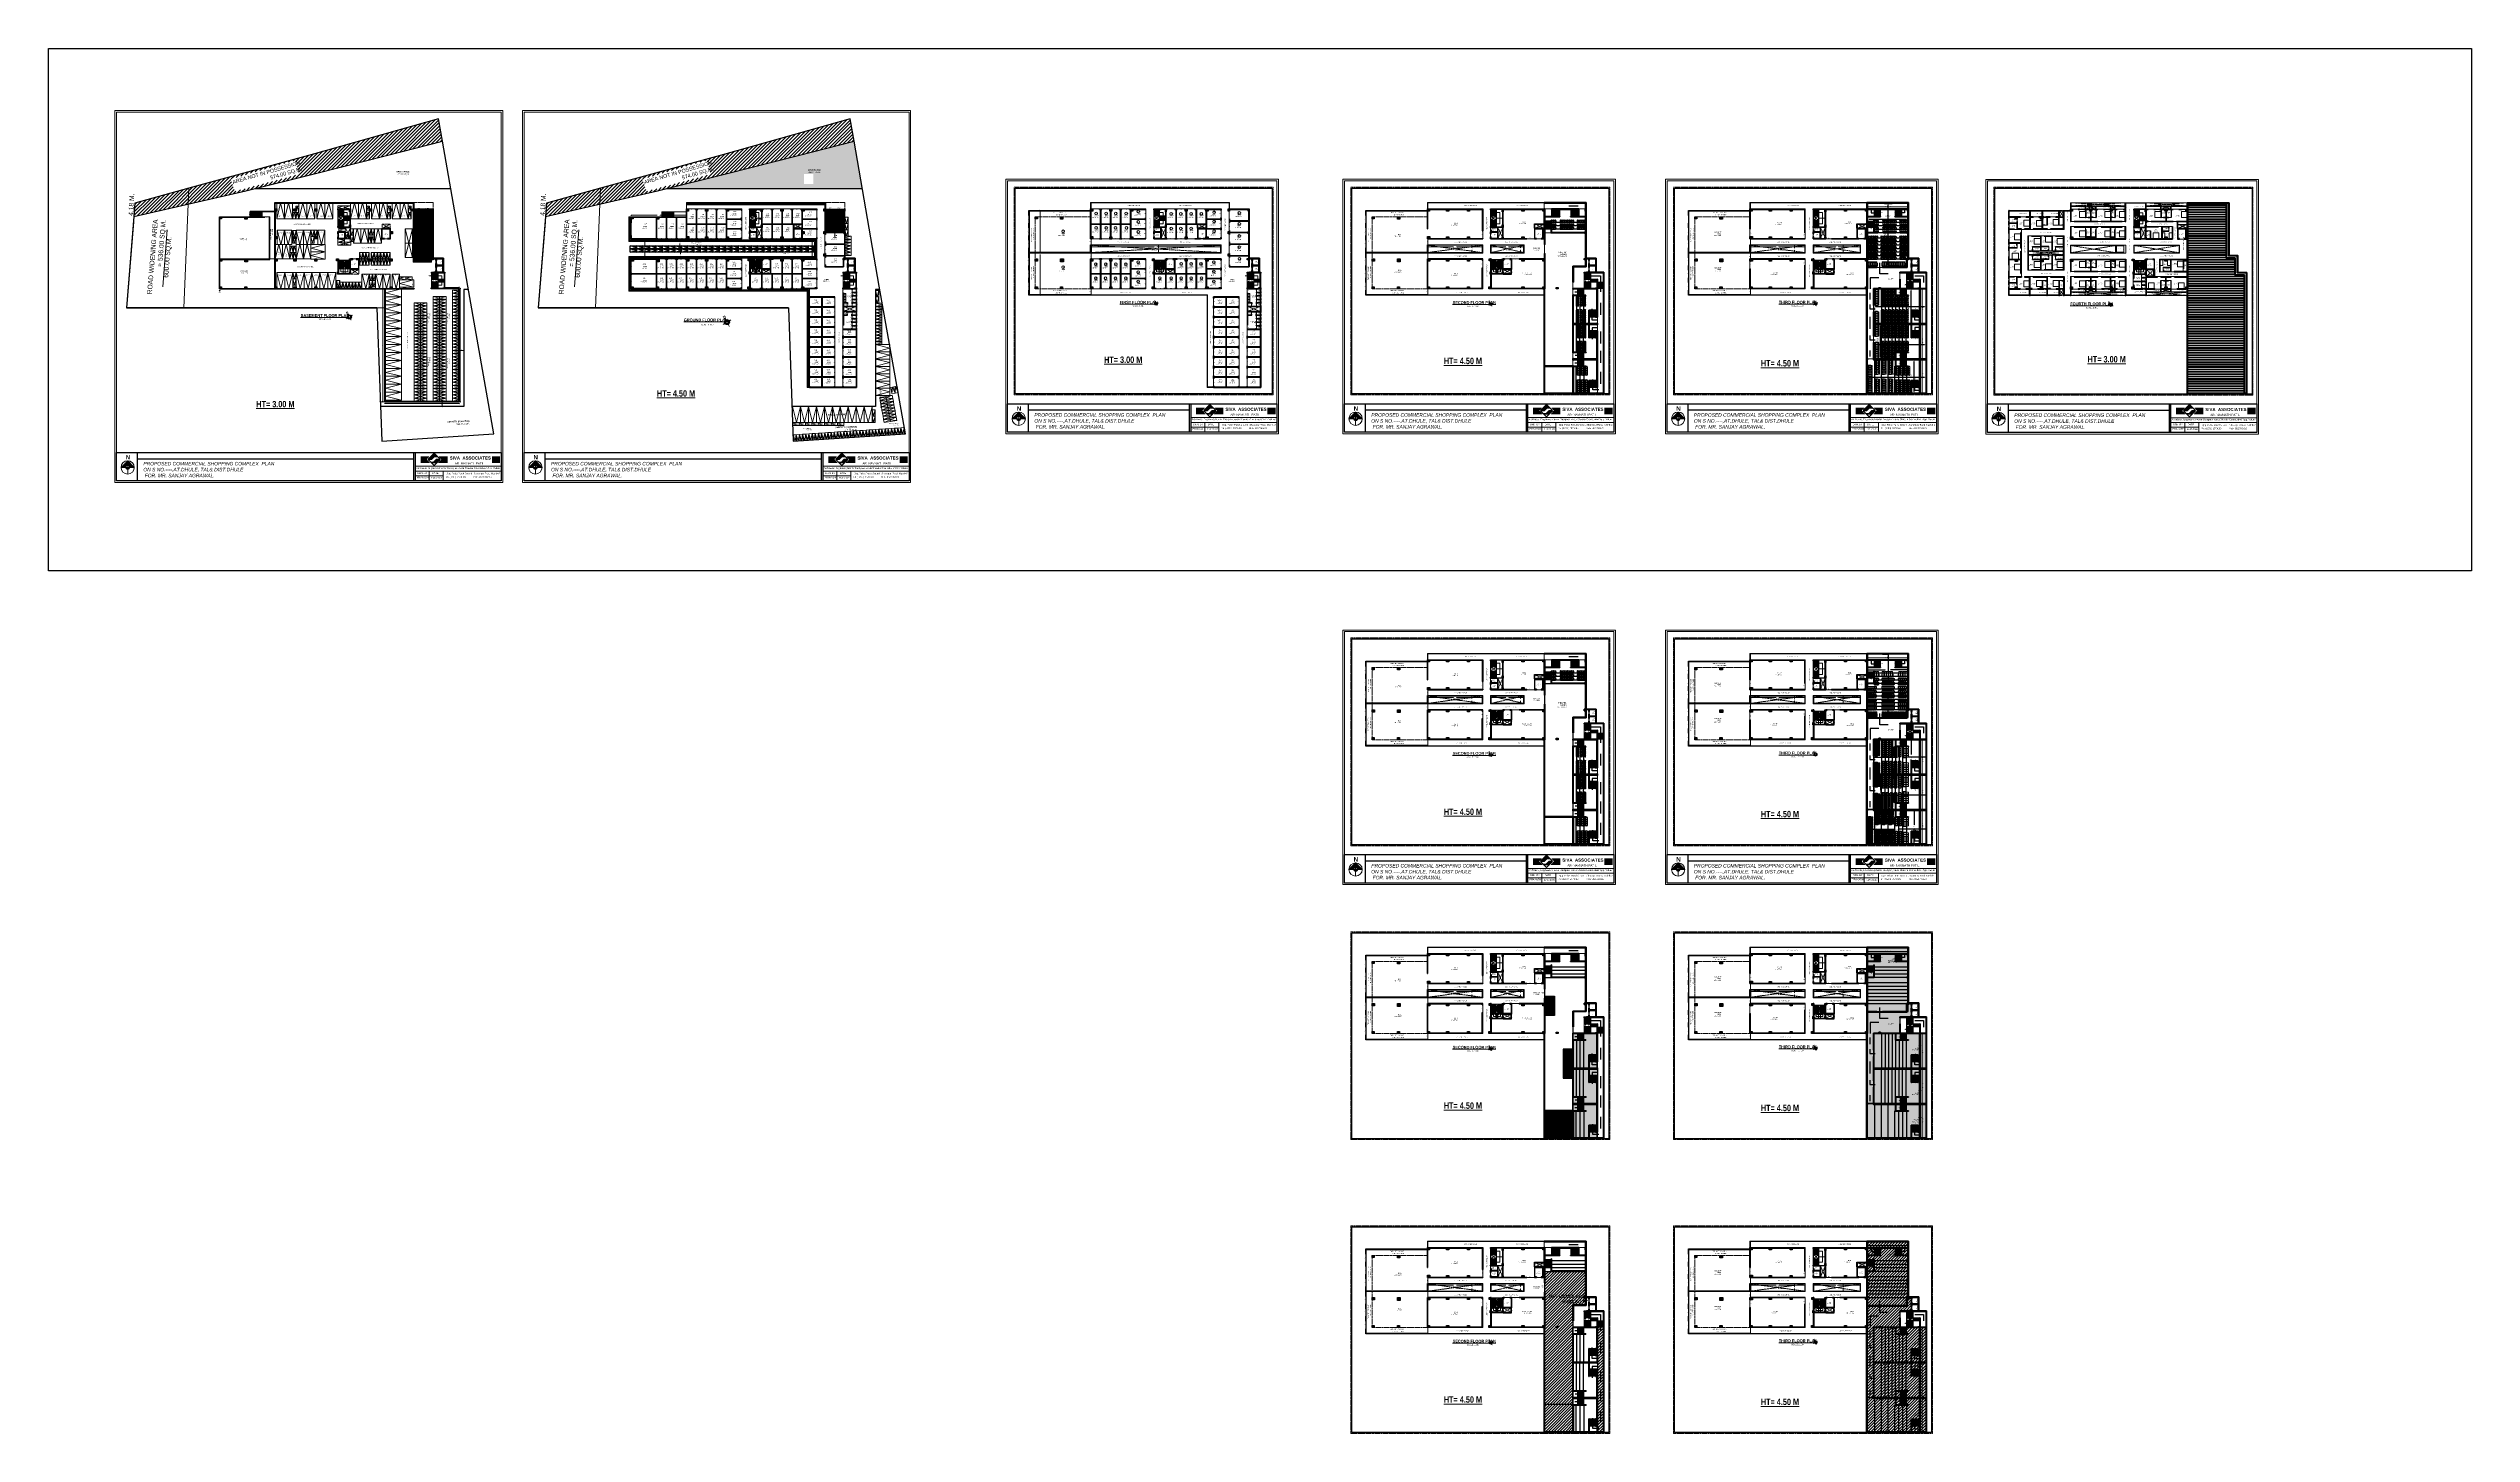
# Model space of a CAD drawing. Header units: feet. Extents: x 1354 to 2117, y 994 to 1430.
import ezdxf
from ezdxf.enums import TextEntityAlignment as Align

# ---------------------------------------------------------------- set-up
doc = ezdxf.new("R2010")
doc.units = ezdxf.units.FT
for name, pattern in [('ACAD_ISO02W100', [15, 12, -3]), ('ACAD_ISO03W100', [30, 12, -18]), ('DASHED2', [0.375, 0.25, -0.125]), ('HIDDEN', [0.375, 0.25, -0.125])]:
    doc.linetypes.add(name, pattern=pattern)
for name, color, linetype in [('AHATCH', 8, 'Continuous'), ('BOUNDRY', 5, 'Continuous'), ('F4', 76, 'Continuous'), ('Layer2', 240, 'Continuous'), ('M2 furniture', 250, 'Continuous'), ('S-DIM', 7, 'Continuous'), ('TEXT 1 RDH', 3, 'Continuous'), ('TPClient-Sheet', 14, 'Continuous')]:
    doc.layers.add(name, color=color, linetype=linetype)
for name, color, linetype, lineweight in [('AR-WALLS', 1, 'Continuous', 30), ('bike', 251, 'Continuous', 15), ('CHAIRS', 25, 'Continuous', 0), ('COLUMN (DCPL)', 10, 'Continuous', 30), ('COLUMN HATCH (DCPL)', 42, 'Continuous', 5), ('Column_TMOS', 242, 'Continuous', 60), ('DIAMENTION', 6, 'Continuous', 13), ('dim', 2, 'Continuous', 9), ('DIMENTION', 23, 'Continuous', 13), ('door', 42, 'Continuous', 9), ('Door_TMOS', 252, 'Continuous', 15), ('DUCT (DCPL)', 8, 'HIDDEN', 13), ('Elevation-02_TMOS', 135, 'Continuous', 20), ('Elevation-03_TMOS', 45, 'Continuous', 18), ('H', 253, 'Continuous', 5), ('h-hatch', 253, 'Continuous', 9), ('hatch_wall', 253, 'Continuous', 5), ('LINE-1-KEY (DCPL)', 253, 'Continuous', 9), ('Parking', 54, 'Continuous', 18), ('Railing_TMOS', 98, 'Continuous', 9), ('RAMP_TMOS', 219, 'Continuous', 20), ('RCC Hatch_TMOS', 125, 'Continuous', 9), ('stair', 22, 'Continuous', 9), ('Staircase_TMOS', 129, 'Continuous', 20), ('tex', 7, 'Continuous', 15), ('TEXT', 7, 'Continuous', 20), ('Text Common_TMOS', 150, 'Continuous', 20), ('wall', 7, 'Continuous', 30), ('WALL 1 RDH', 250, 'Continuous', 35), ('Wall_TMOS', 5, 'Continuous', 35), ('WI', 252, 'Continuous', 9), ('WIN', 230, 'Continuous', 9)]:
    doc.layers.add(name, color=color, linetype=linetype, lineweight=lineweight)
doc.styles.add('Arial Narrow', font='arial.ttf')
doc.styles.add('sahil', font='dim.shx')
doc.styles.get("Standard").update_dxf_attribs({"font": 'arial.ttf'})
doc.styles.add('STYLE1', font='arial.ttf')
doc.styles.add('TECHNICBOLD', font='teb_____.pfb', dxfattribs={"height": 0.03})
doc.dimstyles.new('2_Dim_Wrk_Medium_TMOS', dxfattribs={"dimtxt": 0.18, "dimasz": 0.15, "dimexe": 0.18, "dimexo": 0.0625, "dimgap": 0.09, "dimtad": 0, "dimdec": 3, "dimzin": 0, "dimdsep": 46, "dimtxsty": 'STYLE1', "dimblk": 'OPEN90', "dimcen": 0.09, "dimclrd": 256, "dimclre": 256, "dimclrt": 256, "dimazin": 2, "dimtfac": 1, "dimtdec": 3, "dimtofl": 0, "dimtmove": 0, "dimatfit": 3, "dimfxl": 0, "dimtolj": 1, "dimtzin": 0, "dimlwd": -1, "dimlwe": -1, "dimarcsym": 0})
doc.dimstyles.new('ISO-25', dxfattribs={"dimtxt": 2.5, "dimasz": 2.5, "dimexe": 1.25, "dimexo": 0.625, "dimtad": 1, "dimdec": 3, "dimtxsty": 'Standard', "dimcen": 2.5, "dimadec": 0, "dimazin": 0, "dimtfac": 1, "dimtmove": 0, "dimatfit": 3, "dimfxl": 0, "dimarcsym": 0})
doc.dimstyles.new('jay', dxfattribs={"dimtxt": 0.18, "dimasz": 0.1, "dimexe": 0.01, "dimexo": 0.01, "dimgap": 0.05, "dimtad": 0, "dimzin": 0, "dimdsep": 46, "dimtxsty": 'Standard', "dimblk": 'ARCHTICK', "dimcen": 0.09, "dimclrd": 8, "dimclre": 8, "dimclrt": 5, "dimadec": 0, "dimazin": 0, "dimtfac": 1, "dimtofl": 0, "dimtmove": 0, "dimatfit": 3, "dimfxl": 0, "dimtolj": 1, "dimtzin": 0, "dimlwd": -1, "dimlwe": -1, "dimarcsym": 0})
doc.dimstyles.new('SAHIL', dxfattribs={"dimtxt": 0.15, "dimasz": 0.18, "dimexe": 0.18, "dimexo": 0.2, "dimgap": 0.09, "dimtad": 1, "dimtoh": 1, "dimzin": 0, "dimdsep": 46, "dimtxsty": 'sahil', "dimblk": 'OBLIQUE', "dimcen": 0.09, "dimclrd": 5, "dimclre": 4, "dimclrt": 6, "dimazin": 0, "dimtm": 1e-09, "dimtfac": 1, "dimtix": 1, "dimtofl": 0, "dimtmove": 0, "dimatfit": 0, "dimldrblk": 'OBLIQUE', "dimfxl": 0, "dimtolj": 1, "dimtzin": 0, "dimlwd": 20, "dimlwe": 9, "dimarcsym": 0})
doc.dimstyles.new('SITE', dxfattribs={"dimtxt": 0.25, "dimasz": 0.15, "dimexe": 0.07, "dimexo": 0.07, "dimgap": 0.05, "dimtad": 0, "dimzin": 0, "dimdsep": 46, "dimtxsty": 'Arial Narrow', "dimblk": 'OBLIQUE', "dimcen": 0.09, "dimclrd": 4, "dimclre": 3, "dimclrt": 6, "dimadec": 0, "dimazin": 0, "dimtfac": 1, "dimtofl": 0, "dimtmove": 2, "dimatfit": 3, "dimfxl": 0, "dimtolj": 1, "dimtzin": 0, "dimlwd": -1, "dimlwe": -1, "dimarcsym": 0})
pattern_1 = [(135, (7796.38844, 1047.50438), (-0.03314563037, -0.03314563037), []), (135, (7796.38844, 1047.537524), (-0.03314563037, -0.03314563037), [0, -0.046875])]
pattern_2 = [(135, (7669.21744, 1047.50438), (-0.03314563037, -0.03314563037), []), (135, (7669.21744, 1047.537524), (-0.03314563037, -0.03314563037), [0, -0.046875])]
pattern_3 = [(135, (7902.39748, 1047.50378), (-0.03314563037, -0.03314563037), []), (135, (7902.39748, 1047.536924), (-0.03314563037, -0.03314563037), [0, -0.046875])]
pattern_4 = [(135, (8003.89852, 1047.50378), (-0.03314563037, -0.03314563037), []), (135, (8003.89852, 1047.536924), (-0.03314563037, -0.03314563037), [0, -0.046875])]
pattern_5 = [(135, (8104.729878, 1047.45529), (-0.03314563037, -0.03314563037), []), (135, (8104.729878, 1047.488436), (-0.03314563037, -0.03314563037), [0, -0.046875])]
pattern_6 = [(135, (7539.690215, 1047.50438), (-0.03314563037, -0.03314563037), []), (135, (7539.690215, 1047.537524), (-0.03314563037, -0.03314563037), [0, -0.046875])]
pattern_7 = [(135, (7902.39748, 905.627843), (-0.03314563037, -0.03314563037), []), (135, (7902.39748, 905.66099), (-0.03314563037, -0.03314563037), [0, -0.046875])]
pattern_8 = [(135, (8003.89852, 905.627843), (-0.03314563037, -0.03314563037), []), (135, (8003.89852, 905.66099), (-0.03314563037, -0.03314563037), [0, -0.046875])]
pattern_9 = [(135, (7902.39748, 813.12336), (-0.03314563037, -0.03314563037), []), (135, (7902.39748, 813.15651), (-0.03314563037, -0.03314563037), [0, -0.046875])]
pattern_10 = [(135, (8003.89852, 813.12336), (-0.03314563037, -0.03314563037), []), (135, (8003.89852, 813.15651), (-0.03314563037, -0.03314563037), [0, -0.046875])]
pattern_11 = [(135, (7902.39748, 720.61888), (-0.03314563037, -0.03314563037), []), (135, (7902.39748, 720.652027), (-0.03314563037, -0.03314563037), [0, -0.046875])]
pattern_12 = [(135, (8003.89852, 720.61888), (-0.03314563037, -0.03314563037), []), (135, (8003.89852, 720.652027), (-0.03314563037, -0.03314563037), [0, -0.046875])]

# ---------------------------------------------------------------- blocks, each defined once
blk = doc.blocks.new('_Oblique')
at = {"layer": 'Layer2', "color": 0, "lineweight": -2}
blk.add_line((-0.5, -0.5), (0.5, 0.5), dxfattribs=at)
blk = doc.blocks.new('*D21')
at = {"layer": 'DEFPOINTS', "color": 0}
for p in [(1703.65, 1368.14), (1703.78, 1365.86), (1703.82, 1368.14)]:
    blk.add_point(p, dxfattribs=at)
at = {"layer": 'DIAMENTION', "color": 3}
for p, q in [((1703.72, 1368.14), (1703.58, 1368.14)), ((1703.71, 1365.86), (1703.58, 1365.86))]:
    blk.add_line(p, q, dxfattribs=at)
at = {"layer": 'DIAMENTION', "color": 4}
for p, q in [((1703.65, 1368.14), (1703.65, 1367.38)), ((1703.65, 1365.86), (1703.65, 1366.62))]:
    blk.add_line(p, q, dxfattribs=at)
at = {"layer": 'DIAMENTION', "color": 4, "xscale": 0.15, "yscale": 0.15, "zscale": 0.15}
for p, rotation in [((1703.65, 1368.14), 90), ((1703.65, 1365.86), 270)]:
    blk.add_blockref('_Oblique', p, dxfattribs=dict(at, rotation=rotation))
at = {"layer": 'DIAMENTION', "color": 6, "insert": (1703.65, 1367), "char_height": 0.25, "attachment_point": 5, "rotation": 90, "style": 'Arial Narrow'}
blk.add_mtext('\\A1;2.27', dxfattribs=at)
blk = doc.blocks.new('*D22')
at = {"layer": 'DEFPOINTS', "color": 0}
for p in [(1682.43, 1368.14), (1723.23, 1368.14), (1723.23, 1367.71)]:
    blk.add_point(p, dxfattribs=at)
at = {"layer": 'DIAMENTION', "color": 3}
for p, q in [((1682.43, 1367.78), (1682.43, 1367.64)), ((1723.23, 1367.78), (1723.23, 1367.64))]:
    blk.add_line(p, q, dxfattribs=at)
at = {"layer": 'DIAMENTION', "color": 4}
for p, q in [((1682.43, 1367.71), (1702.35, 1367.71)), ((1723.23, 1367.71), (1703.3, 1367.71))]:
    blk.add_line(p, q, dxfattribs=at)
at = {"layer": 'DIAMENTION', "color": 4, "xscale": 0.15, "yscale": 0.15, "zscale": 0.15, "rotation": 180}
blk.add_blockref('_Oblique', (1682.43, 1367.71), dxfattribs=at)
at = {"layer": 'DIAMENTION', "color": 4, "xscale": 0.15, "yscale": 0.15, "zscale": 0.15}
blk.add_blockref('_Oblique', (1723.23, 1367.71), dxfattribs=at)
at = {"layer": 'DIAMENTION', "color": 6, "insert": (1702.83, 1367.71), "char_height": 0.25, "attachment_point": 5, "style": 'Arial Narrow'}
blk.add_mtext('\\A1;40.80', dxfattribs=at)
blk = doc.blocks.new('*D9')
at = {"layer": 'DEFPOINTS', "color": 0}
for p in [(1662.88, 1379.13), (1666.41, 1379.13), (1662.88, 1352.41)]:
    blk.add_point(p, dxfattribs=at)
at = {"layer": 'DIAMENTION', "color": 3}
for p, q in [((1666.34, 1379.13), (1666.48, 1379.13)), ((1666.34, 1352.41), (1666.48, 1352.41))]:
    blk.add_line(p, q, dxfattribs=at)
at = {"layer": 'DIAMENTION', "color": 4}
for p, q in [((1666.41, 1379.13), (1666.41, 1366.24)), ((1666.41, 1352.41), (1666.41, 1365.3))]:
    blk.add_line(p, q, dxfattribs=at)
at = {"layer": 'DIAMENTION', "color": 4, "xscale": 0.15, "yscale": 0.15, "zscale": 0.15}
for p, rotation in [((1666.41, 1379.13), 90), ((1666.41, 1352.41), 270)]:
    blk.add_blockref('_Oblique', p, dxfattribs=dict(at, rotation=rotation))
at = {"layer": 'DIAMENTION', "color": 6, "insert": (1666.41, 1365.77), "char_height": 0.25, "attachment_point": 5, "rotation": 90, "style": 'Arial Narrow'}
blk.add_mtext('\\A1;26.72', dxfattribs=at)
blk = doc.blocks.new('*D23')
at = {"layer": 'DEFPOINTS', "color": 0}
for p in [(1702.33, 1360.71), (1703.83, 1360.71), (1703.83, 1360.43)]:
    blk.add_point(p, dxfattribs=at)
at = {"layer": 'DIAMENTION', "color": 3}
for p, q in [((1702.33, 1360.61), (1702.33, 1360.36)), ((1703.83, 1360.61), (1703.83, 1360.36))]:
    blk.add_line(p, q, dxfattribs=at)
at = {"layer": 'DIAMENTION', "color": 4}
for p, q in [((1702.33, 1360.43), (1702.71, 1360.43)), ((1703.83, 1360.43), (1703.44, 1360.43))]:
    blk.add_line(p, q, dxfattribs=at)
at = {"layer": 'DIAMENTION', "color": 4, "xscale": 0.15, "yscale": 0.15, "zscale": 0.15, "rotation": 180}
blk.add_blockref('_Oblique', (1702.33, 1360.43), dxfattribs=at)
at = {"layer": 'DIAMENTION', "color": 4, "xscale": 0.15, "yscale": 0.15, "zscale": 0.15}
blk.add_blockref('_Oblique', (1703.83, 1360.43), dxfattribs=at)
at = {"layer": 'DIAMENTION', "color": 6, "insert": (1703.08, 1360.43), "char_height": 0.25, "attachment_point": 5, "style": 'Arial Narrow'}
blk.add_mtext('\\A1;1.50', dxfattribs=at)
blk = doc.blocks.new('*D24')
at = {"layer": 'DEFPOINTS', "color": 0}
for p in [(1703.83, 1360.71), (1704.48, 1360.71), (1704.48, 1360.43)]:
    blk.add_point(p, dxfattribs=at)
at = {"layer": 'DIAMENTION', "color": 3}
for p, q in [((1703.83, 1360.61), (1703.83, 1360.36)), ((1704.48, 1360.61), (1704.48, 1360.36))]:
    blk.add_line(p, q, dxfattribs=at)
at = {"layer": 'DIAMENTION', "color": 4}
blk.add_line((1703.83, 1360.43), (1704.48, 1360.43), dxfattribs=at)
at = {"layer": 'DIAMENTION', "color": 4, "xscale": 0.15, "yscale": 0.15, "zscale": 0.15, "rotation": 180}
blk.add_blockref('_Oblique', (1703.83, 1360.43), dxfattribs=at)
at = {"layer": 'DIAMENTION', "color": 4, "xscale": 0.15, "yscale": 0.15, "zscale": 0.15}
blk.add_blockref('_Oblique', (1704.48, 1360.43), dxfattribs=at)
at = {"layer": 'DIAMENTION', "color": 6, "insert": (1704.15, 1359.9), "char_height": 0.25, "attachment_point": 5, "style": 'Arial Narrow'}
blk.add_mtext('\\A1;0.65', dxfattribs=at)
blk = doc.blocks.new('*D25')
at = {"layer": 'DEFPOINTS', "color": 0}
for p in [(1704.48, 1360.71), (1705.98, 1360.71), (1705.98, 1360.43)]:
    blk.add_point(p, dxfattribs=at)
at = {"layer": 'DIAMENTION', "color": 3}
for p, q in [((1704.48, 1360.61), (1704.48, 1360.36)), ((1705.98, 1360.61), (1705.98, 1360.36))]:
    blk.add_line(p, q, dxfattribs=at)
at = {"layer": 'DIAMENTION', "color": 4}
for p, q in [((1704.48, 1360.43), (1704.86, 1360.43)), ((1705.98, 1360.43), (1705.59, 1360.43))]:
    blk.add_line(p, q, dxfattribs=at)
at = {"layer": 'DIAMENTION', "color": 4, "xscale": 0.15, "yscale": 0.15, "zscale": 0.15, "rotation": 180}
blk.add_blockref('_Oblique', (1704.48, 1360.43), dxfattribs=at)
at = {"layer": 'DIAMENTION', "color": 4, "xscale": 0.15, "yscale": 0.15, "zscale": 0.15}
blk.add_blockref('_Oblique', (1705.98, 1360.43), dxfattribs=at)
at = {"layer": 'DIAMENTION', "color": 6, "insert": (1705.23, 1360.43), "char_height": 0.25, "attachment_point": 5, "style": 'Arial Narrow'}
blk.add_mtext('\\A1;1.50', dxfattribs=at)
blk = doc.blocks.new('*D26')
at = {"layer": 'DEFPOINTS', "color": 0}
for p in [(1704.77, 1360.71), (1704.77, 1360.71), (1704.77, 1359.21)]:
    blk.add_point(p, dxfattribs=at)
at = {"layer": 'DIAMENTION', "color": 3}
for p, q in [((1704.77, 1360.71), (1704.84, 1360.71)), ((1704.77, 1359.21), (1704.84, 1359.21))]:
    blk.add_line(p, q, dxfattribs=at)
at = {"layer": 'DIAMENTION', "color": 4}
for p, q in [((1704.77, 1360.71), (1704.77, 1360.33)), ((1704.77, 1359.21), (1704.77, 1359.6))]:
    blk.add_line(p, q, dxfattribs=at)
at = {"layer": 'DIAMENTION', "color": 4, "xscale": 0.15, "yscale": 0.15, "zscale": 0.15}
for p, rotation in [((1704.77, 1360.71), 90), ((1704.77, 1359.21), 270)]:
    blk.add_blockref('_Oblique', p, dxfattribs=dict(at, rotation=rotation))
at = {"layer": 'DIAMENTION', "color": 6, "insert": (1704.77, 1359.96), "char_height": 0.25, "attachment_point": 5, "rotation": 90, "style": 'Arial Narrow'}
blk.add_mtext('\\A1;1.50', dxfattribs=at)
blk = doc.blocks.new('*D27')
at = {"layer": 'DEFPOINTS', "color": 0}
for p in [(1702.66, 1360.71), (1702.66, 1359.21), (1702.68, 1360.71)]:
    blk.add_point(p, dxfattribs=at)
at = {"layer": 'DIAMENTION', "color": 3}
for p, q in [((1702.68, 1360.71), (1702.75, 1360.71)), ((1702.68, 1359.21), (1702.75, 1359.21))]:
    blk.add_line(p, q, dxfattribs=at)
at = {"layer": 'DIAMENTION', "color": 4}
for p, q in [((1702.68, 1360.71), (1702.68, 1360.33)), ((1702.68, 1359.21), (1702.68, 1359.6))]:
    blk.add_line(p, q, dxfattribs=at)
at = {"layer": 'DIAMENTION', "color": 4, "xscale": 0.15, "yscale": 0.15, "zscale": 0.15}
for p, rotation in [((1702.68, 1360.71), 90), ((1702.68, 1359.21), 270)]:
    blk.add_blockref('_Oblique', p, dxfattribs=dict(at, rotation=rotation))
at = {"layer": 'DIAMENTION', "color": 6, "insert": (1702.68, 1359.96), "char_height": 0.25, "attachment_point": 5, "rotation": 90, "style": 'Arial Narrow'}
blk.add_mtext('\\A1;1.50', dxfattribs=at)
blk = doc.blocks.new('*D11')
at = {"layer": 'DEFPOINTS', "color": 0}
for p in [(1595.08, 1370.13), (1594.66, 1363.86), (1595.08, 1363.86)]:
    blk.add_point(p, dxfattribs=at)
at = {"layer": 'DIAMENTION', "color": 3}
for p, q in [((1594.73, 1370.13), (1594.59, 1370.13)), ((1594.73, 1363.86), (1594.59, 1363.86))]:
    blk.add_line(p, q, dxfattribs=at)
at = {"layer": 'DIAMENTION', "color": 4}
for p, q in [((1594.66, 1370.13), (1594.66, 1367.37)), ((1594.66, 1363.86), (1594.66, 1366.62))]:
    blk.add_line(p, q, dxfattribs=at)
at = {"layer": 'DIAMENTION', "color": 4, "xscale": 0.15, "yscale": 0.15, "zscale": 0.15}
for p, rotation in [((1594.66, 1370.13), 90), ((1594.66, 1363.86), 270)]:
    blk.add_blockref('_Oblique', p, dxfattribs=dict(at, rotation=rotation))
at = {"layer": 'DIAMENTION', "color": 6, "insert": (1594.66, 1367), "char_height": 0.25, "attachment_point": 5, "rotation": 90, "style": 'Arial Narrow'}
blk.add_mtext('\\A1;6.27', dxfattribs=at)
blk = doc.blocks.new('*D30')
at = {"layer": 'DEFPOINTS', "color": 0}
for p in [(1576.81, 1379.43), (1578.81, 1379.43), (1578.81, 1379.16)]:
    blk.add_point(p, dxfattribs=at)
at = {"layer": 'DIAMENTION', "color": 3}
for p, q in [((1576.81, 1379.23), (1576.81, 1379.09)), ((1578.81, 1379.23), (1578.81, 1379.09))]:
    blk.add_line(p, q, dxfattribs=at)
at = {"layer": 'DIAMENTION', "color": 4}
for p, q in [((1576.81, 1379.16), (1577.43, 1379.16)), ((1578.81, 1379.16), (1578.18, 1379.16))]:
    blk.add_line(p, q, dxfattribs=at)
at = {"layer": 'DIAMENTION', "color": 4, "xscale": 0.15, "yscale": 0.15, "zscale": 0.15, "rotation": 180}
blk.add_blockref('_Oblique', (1576.81, 1379.16), dxfattribs=at)
at = {"layer": 'DIAMENTION', "color": 4, "xscale": 0.15, "yscale": 0.15, "zscale": 0.15}
blk.add_blockref('_Oblique', (1578.81, 1379.16), dxfattribs=at)
at = {"layer": 'DIAMENTION', "color": 6, "insert": (1577.81, 1379.16), "char_height": 0.25, "attachment_point": 5, "style": 'Arial Narrow'}
blk.add_mtext('\\A1;2.00', dxfattribs=at)
blk = doc.blocks.new('*D12')
at = {"layer": 'DEFPOINTS', "color": 0}
for p in [(1576.81, 1379.43), (1576.81, 1377.43), (1577.08, 1379.43)]:
    blk.add_point(p, dxfattribs=at)
at = {"layer": 'DIAMENTION', "color": 3}
for p, q in [((1577.01, 1379.43), (1577.15, 1379.43)), ((1577.01, 1377.43), (1577.15, 1377.43))]:
    blk.add_line(p, q, dxfattribs=at)
at = {"layer": 'DIAMENTION', "color": 4}
for p, q in [((1577.08, 1379.43), (1577.08, 1378.81)), ((1577.08, 1377.43), (1577.08, 1378.06))]:
    blk.add_line(p, q, dxfattribs=at)
at = {"layer": 'DIAMENTION', "color": 4, "xscale": 0.15, "yscale": 0.15, "zscale": 0.15}
for p, rotation in [((1577.08, 1379.43), 90), ((1577.08, 1377.43), 270)]:
    blk.add_blockref('_Oblique', p, dxfattribs=dict(at, rotation=rotation))
at = {"layer": 'DIAMENTION', "color": 6, "insert": (1577.08, 1378.43), "char_height": 0.25, "attachment_point": 5, "rotation": 90, "style": 'Arial Narrow'}
blk.add_mtext('\\A1;2.00', dxfattribs=at)
blk = doc.blocks.new('*D13')
at = {"layer": 'DEFPOINTS', "color": 0}
for p in [(1576.81, 1375.93), (1578.81, 1376.42), (1578.81, 1375.93)]:
    blk.add_point(p, dxfattribs=at)
at = {"layer": 'DIAMENTION', "color": 3}
for p, q in [((1576.81, 1376.35), (1576.81, 1376.49)), ((1578.81, 1376.35), (1578.81, 1376.49))]:
    blk.add_line(p, q, dxfattribs=at)
at = {"layer": 'DIAMENTION', "color": 4}
for p, q in [((1576.81, 1376.42), (1577.43, 1376.42)), ((1578.81, 1376.42), (1578.18, 1376.42))]:
    blk.add_line(p, q, dxfattribs=at)
at = {"layer": 'DIAMENTION', "color": 4, "xscale": 0.15, "yscale": 0.15, "zscale": 0.15, "rotation": 180}
blk.add_blockref('_Oblique', (1576.81, 1376.42), dxfattribs=at)
at = {"layer": 'DIAMENTION', "color": 4, "xscale": 0.15, "yscale": 0.15, "zscale": 0.15}
blk.add_blockref('_Oblique', (1578.81, 1376.42), dxfattribs=at)
at = {"layer": 'DIAMENTION', "color": 6, "insert": (1577.81, 1376.42), "char_height": 0.25, "attachment_point": 5, "style": 'Arial Narrow'}
blk.add_mtext('\\A1;2.00', dxfattribs=at)
blk = doc.blocks.new('*D31')
at = {"layer": 'DEFPOINTS', "color": 0}
for p in [(1576.81, 1377.43), (1576.81, 1375.93), (1577.14, 1377.43)]:
    blk.add_point(p, dxfattribs=at)
at = {"layer": 'DIAMENTION', "color": 3}
for p, q in [((1577.07, 1377.43), (1577.21, 1377.43)), ((1577.07, 1375.93), (1577.21, 1375.93))]:
    blk.add_line(p, q, dxfattribs=at)
at = {"layer": 'DIAMENTION', "color": 4}
for p, q in [((1577.14, 1377.43), (1577.14, 1377.05)), ((1577.14, 1375.93), (1577.14, 1376.32))]:
    blk.add_line(p, q, dxfattribs=at)
at = {"layer": 'DIAMENTION', "color": 4, "xscale": 0.15, "yscale": 0.15, "zscale": 0.15}
for p, rotation in [((1577.14, 1377.43), 90), ((1577.14, 1375.93), 270)]:
    blk.add_blockref('_Oblique', p, dxfattribs=dict(at, rotation=rotation))
at = {"layer": 'DIAMENTION', "color": 6, "insert": (1577.14, 1376.68), "char_height": 0.25, "attachment_point": 5, "rotation": 90, "style": 'Arial Narrow'}
blk.add_mtext('\\A1;1.50', dxfattribs=at)
blk = doc.blocks.new('A$C15D5792A')
at = {"layer": 'AHATCH'}
for points in [[(0.08, -1.53), (1.08, -1.53), (1.08, 0.47), (0.08, 0.47), (0.08, -1.53)], [(0.08, -1.53), (0.58, 0.47), (1.08, -1.53)]]:
    blk.add_lwpolyline(points, dxfattribs=at)
blk = doc.blocks.new('*D32')
at = {"layer": 'DEFPOINTS', "color": 0}
for p in [(1540.84, 1370.13), (1542.04, 1370.13), (1540.84, 1363.86)]:
    blk.add_point(p, dxfattribs=at)
at = {"layer": 'DIAMENTION', "color": 3}
for p, q in [((1541.97, 1370.13), (1542.11, 1370.13)), ((1541.97, 1363.86), (1542.11, 1363.86))]:
    blk.add_line(p, q, dxfattribs=at)
at = {"layer": 'DIAMENTION', "color": 4}
for p, q in [((1542.04, 1370.13), (1542.04, 1367.37)), ((1542.04, 1363.86), (1542.04, 1366.62))]:
    blk.add_line(p, q, dxfattribs=at)
at = {"layer": 'DIAMENTION', "color": 4, "xscale": 0.15, "yscale": 0.15, "zscale": 0.15}
for p, rotation in [((1542.04, 1370.13), 90), ((1542.04, 1363.86), 270)]:
    blk.add_blockref('_Oblique', p, dxfattribs=dict(at, rotation=rotation))
at = {"layer": 'DIAMENTION', "color": 6, "insert": (1542.04, 1367), "char_height": 0.25, "attachment_point": 5, "rotation": 90, "style": 'Arial Narrow'}
blk.add_mtext('\\A1;6.27', dxfattribs=at)
blk = doc.blocks.new('*D28')
at = {"layer": 'DEFPOINTS', "color": 0}
for p in [(1553, 1370.13), (1553, 1368), (1553.07, 1370.13)]:
    blk.add_point(p, dxfattribs=at)
at = {"layer": 'DIAMENTION', "color": 3}
for p, q in [((1553.07, 1370.13), (1553.14, 1370.13)), ((1553.07, 1368), (1553.14, 1368))]:
    blk.add_line(p, q, dxfattribs=at)
at = {"layer": 'DIAMENTION', "color": 4}
for p, q in [((1553.07, 1370.13), (1553.07, 1369.44)), ((1553.07, 1368), (1553.07, 1368.69))]:
    blk.add_line(p, q, dxfattribs=at)
at = {"layer": 'DIAMENTION', "color": 4, "xscale": 0.15, "yscale": 0.15, "zscale": 0.15}
for p, rotation in [((1553.07, 1370.13), 90), ((1553.07, 1368), 270)]:
    blk.add_blockref('_Oblique', p, dxfattribs=dict(at, rotation=rotation))
at = {"layer": 'DIAMENTION', "color": 6, "insert": (1553.07, 1369.07), "char_height": 0.25, "attachment_point": 5, "rotation": 90, "style": 'Arial Narrow'}
blk.add_mtext('\\A1;2.14', dxfattribs=at)
blk = doc.blocks.new('*D29')
at = {"layer": 'DEFPOINTS', "color": 0}
for p in [(1553.12, 1366), (1553.23, 1366), (1553.12, 1363.86)]:
    blk.add_point(p, dxfattribs=at)
at = {"layer": 'DIAMENTION', "color": 3}
for p, q in [((1553.19, 1366), (1553.3, 1366)), ((1553.19, 1363.86), (1553.3, 1363.86))]:
    blk.add_line(p, q, dxfattribs=at)
at = {"layer": 'DIAMENTION', "color": 4}
for p, q in [((1553.23, 1366), (1553.23, 1365.31)), ((1553.23, 1363.86), (1553.23, 1364.55))]:
    blk.add_line(p, q, dxfattribs=at)
at = {"layer": 'DIAMENTION', "color": 4, "xscale": 0.15, "yscale": 0.15, "zscale": 0.15}
for p, rotation in [((1553.23, 1366), 90), ((1553.23, 1363.86), 270)]:
    blk.add_blockref('_Oblique', p, dxfattribs=dict(at, rotation=rotation))
at = {"layer": 'DIAMENTION', "color": 6, "insert": (1553.23, 1364.93), "char_height": 0.25, "attachment_point": 5, "rotation": 90, "style": 'Arial Narrow'}
blk.add_mtext('\\A1;2.14', dxfattribs=at)
blk = doc.blocks.new('*D10')
at = {"layer": 'DEFPOINTS', "color": 0}
for p in [(1537.71, 1377.13), (1555.11, 1377.58), (1555.11, 1377.13)]:
    blk.add_point(p, dxfattribs=at)
at = {"layer": 'DIAMENTION', "color": 3}
for p, q in [((1537.71, 1377.4), (1537.71, 1377.65)), ((1555.11, 1377.4), (1555.11, 1377.65))]:
    blk.add_line(p, q, dxfattribs=at)
at = {"layer": 'DIAMENTION', "color": 4}
for p, q in [((1537.71, 1377.58), (1545.95, 1377.58)), ((1555.11, 1377.58), (1546.87, 1377.58))]:
    blk.add_line(p, q, dxfattribs=at)
at = {"layer": 'DIAMENTION', "color": 4, "xscale": 0.15, "yscale": 0.15, "zscale": 0.15, "rotation": 180}
blk.add_blockref('_Oblique', (1537.71, 1377.58), dxfattribs=at)
at = {"layer": 'DIAMENTION', "color": 4, "xscale": 0.15, "yscale": 0.15, "zscale": 0.15}
blk.add_blockref('_Oblique', (1555.11, 1377.58), dxfattribs=at)
at = {"layer": 'DIAMENTION', "color": 6, "insert": (1546.41, 1377.58), "char_height": 0.25, "attachment_point": 5, "style": 'Arial Narrow'}
blk.add_mtext('\\A1;17.40', dxfattribs=at)
blk = doc.blocks.new('rrr5')
at = {"layer": 'Parking'}
for p, q in [((948.34, -6087.21), (949.59, -6092.21)), ((949.59, -6092.21), (950.84, -6087.21))]:
    blk.add_line(p, q, dxfattribs=at)
blk.add_lwpolyline([(948.34, -6092.21), (950.84, -6092.21), (950.84, -6087.21), (948.34, -6087.21)], close=True, dxfattribs=at)
blk = doc.blocks.new('frrre')
at = {"layer": 'stair', "color": 45}
for p, q in [((931.64, -6079.65), (932.79, -6084.15)), ((932.79, -6084.15), (933.9, -6079.65))]:
    blk.add_line(p, q, dxfattribs=at)
blk.add_lwpolyline([(931.6, -6084.15), (933.9, -6084.15), (933.9, -6079.65), (931.6, -6079.65)], close=True, dxfattribs=at)
blk = doc.blocks.new('A$Ce367b0c9')
at = {"layer": 'bike'}
blk.add_lwpolyline([(0, 2), (1, 2), (1, 0), (0, 0)], close=True, dxfattribs=at)
blk.add_lwpolyline([(0, 0), (0.5, 2), (1, 0)], dxfattribs=at)
blk = doc.blocks.new('*D14')
at = {"layer": 'DEFPOINTS', "color": 0}
for p in [(1802.3, 1368.13), (1805.54, 1368.13), (1805.54, 1365.86)]:
    blk.add_point(p, dxfattribs=at)
at = {"layer": 'DIAMENTION', "color": 3}
for p, q in [((1802.37, 1368.13), (1802.23, 1368.13)), ((1802.37, 1365.86), (1802.23, 1365.86))]:
    blk.add_line(p, q, dxfattribs=at)
at = {"layer": 'DIAMENTION', "color": 4}
for p, q in [((1802.3, 1368.13), (1802.3, 1367.38)), ((1802.3, 1365.86), (1802.3, 1366.62))]:
    blk.add_line(p, q, dxfattribs=at)
at = {"layer": 'DIAMENTION', "color": 4, "xscale": 0.15, "yscale": 0.15, "zscale": 0.15}
for p, rotation in [((1802.3, 1368.13), 90), ((1802.3, 1365.86), 270)]:
    blk.add_blockref('_Oblique', p, dxfattribs=dict(at, rotation=rotation))
at = {"layer": 'DIAMENTION', "color": 6, "insert": (1802.3, 1367), "char_height": 0.25, "attachment_point": 5, "rotation": 90, "style": 'Arial Narrow'}
blk.add_mtext('\\A1;2.27', dxfattribs=at)
blk = doc.blocks.new('*D33')
at = {"layer": 'DEFPOINTS', "color": 0}
for p in [(1788.44, 1368.13), (1805.54, 1368.13), (1805.54, 1367.71)]:
    blk.add_point(p, dxfattribs=at)
at = {"layer": 'DIAMENTION', "color": 3}
for p, q in [((1788.44, 1367.78), (1788.44, 1367.64)), ((1805.54, 1367.78), (1805.54, 1367.64))]:
    blk.add_line(p, q, dxfattribs=at)
at = {"layer": 'DIAMENTION', "color": 4}
for p, q in [((1788.44, 1367.71), (1796.53, 1367.71)), ((1805.54, 1367.71), (1797.45, 1367.71))]:
    blk.add_line(p, q, dxfattribs=at)
at = {"layer": 'DIAMENTION', "color": 4, "xscale": 0.15, "yscale": 0.15, "zscale": 0.15, "rotation": 180}
blk.add_blockref('_Oblique', (1788.44, 1367.71), dxfattribs=at)
at = {"layer": 'DIAMENTION', "color": 4, "xscale": 0.15, "yscale": 0.15, "zscale": 0.15}
blk.add_blockref('_Oblique', (1805.54, 1367.71), dxfattribs=at)
at = {"layer": 'DIAMENTION', "color": 6, "insert": (1796.99, 1367.71), "char_height": 0.25, "attachment_point": 5, "style": 'Arial Narrow'}
blk.add_mtext('\\A1;17.10', dxfattribs=at)
blk = doc.blocks.new('*D34')
at = {"layer": 'DEFPOINTS', "color": 0}
for p in [(1808.34, 1360.71), (1809.84, 1360.71), (1809.84, 1360.43)]:
    blk.add_point(p, dxfattribs=at)
at = {"layer": 'DIAMENTION', "color": 3}
for p, q in [((1808.34, 1360.61), (1808.34, 1360.36)), ((1809.84, 1360.61), (1809.84, 1360.36))]:
    blk.add_line(p, q, dxfattribs=at)
at = {"layer": 'DIAMENTION', "color": 4}
for p, q in [((1808.34, 1360.43), (1808.72, 1360.43)), ((1809.84, 1360.43), (1809.45, 1360.43))]:
    blk.add_line(p, q, dxfattribs=at)
at = {"layer": 'DIAMENTION', "color": 4, "xscale": 0.15, "yscale": 0.15, "zscale": 0.15, "rotation": 180}
blk.add_blockref('_Oblique', (1808.34, 1360.43), dxfattribs=at)
at = {"layer": 'DIAMENTION', "color": 4, "xscale": 0.15, "yscale": 0.15, "zscale": 0.15}
blk.add_blockref('_Oblique', (1809.84, 1360.43), dxfattribs=at)
at = {"layer": 'DIAMENTION', "color": 6, "insert": (1809.09, 1360.43), "char_height": 0.25, "attachment_point": 5, "style": 'Arial Narrow'}
blk.add_mtext('\\A1;1.50', dxfattribs=at)
blk = doc.blocks.new('*D35')
at = {"layer": 'DEFPOINTS', "color": 0}
for p in [(1809.84, 1360.82), (1810.49, 1360.71), (1810.49, 1360.43)]:
    blk.add_point(p, dxfattribs=at)
at = {"layer": 'DIAMENTION', "color": 3}
for p, q in [((1809.84, 1360.61), (1809.84, 1360.36)), ((1810.49, 1360.61), (1810.49, 1360.36))]:
    blk.add_line(p, q, dxfattribs=at)
at = {"layer": 'DIAMENTION', "color": 4}
blk.add_line((1809.84, 1360.43), (1810.49, 1360.43), dxfattribs=at)
at = {"layer": 'DIAMENTION', "color": 4, "xscale": 0.15, "yscale": 0.15, "zscale": 0.15, "rotation": 180}
blk.add_blockref('_Oblique', (1809.84, 1360.43), dxfattribs=at)
at = {"layer": 'DIAMENTION', "color": 4, "xscale": 0.15, "yscale": 0.15, "zscale": 0.15}
blk.add_blockref('_Oblique', (1810.49, 1360.43), dxfattribs=at)
at = {"layer": 'DIAMENTION', "color": 6, "insert": (1810.16, 1359.9), "char_height": 0.25, "attachment_point": 5, "style": 'Arial Narrow'}
blk.add_mtext('\\A1;0.65', dxfattribs=at)
blk = doc.blocks.new('*D36')
at = {"layer": 'DEFPOINTS', "color": 0}
for p in [(1810.49, 1360.71), (1811.99, 1360.71), (1811.99, 1360.43)]:
    blk.add_point(p, dxfattribs=at)
at = {"layer": 'DIAMENTION', "color": 3}
for p, q in [((1810.49, 1360.61), (1810.49, 1360.36)), ((1811.99, 1360.61), (1811.99, 1360.36))]:
    blk.add_line(p, q, dxfattribs=at)
at = {"layer": 'DIAMENTION', "color": 4}
for p, q in [((1810.49, 1360.43), (1810.87, 1360.43)), ((1811.99, 1360.43), (1811.6, 1360.43))]:
    blk.add_line(p, q, dxfattribs=at)
at = {"layer": 'DIAMENTION', "color": 4, "xscale": 0.15, "yscale": 0.15, "zscale": 0.15, "rotation": 180}
blk.add_blockref('_Oblique', (1810.49, 1360.43), dxfattribs=at)
at = {"layer": 'DIAMENTION', "color": 4, "xscale": 0.15, "yscale": 0.15, "zscale": 0.15}
blk.add_blockref('_Oblique', (1811.99, 1360.43), dxfattribs=at)
at = {"layer": 'DIAMENTION', "color": 6, "insert": (1811.24, 1360.43), "char_height": 0.25, "attachment_point": 5, "style": 'Arial Narrow'}
blk.add_mtext('\\A1;1.50', dxfattribs=at)
blk = doc.blocks.new('*D37')
at = {"layer": 'DEFPOINTS', "color": 0}
for p in [(1808.67, 1360.71), (1808.67, 1359.21), (1808.69, 1360.71)]:
    blk.add_point(p, dxfattribs=at)
at = {"layer": 'DIAMENTION', "color": 3}
for p, q in [((1808.69, 1360.71), (1808.76, 1360.71)), ((1808.69, 1359.21), (1808.76, 1359.21))]:
    blk.add_line(p, q, dxfattribs=at)
at = {"layer": 'DIAMENTION', "color": 4}
for p, q in [((1808.69, 1360.71), (1808.69, 1360.33)), ((1808.69, 1359.21), (1808.69, 1359.6))]:
    blk.add_line(p, q, dxfattribs=at)
at = {"layer": 'DIAMENTION', "color": 4, "xscale": 0.15, "yscale": 0.15, "zscale": 0.15}
for p, rotation in [((1808.69, 1360.71), 90), ((1808.69, 1359.21), 270)]:
    blk.add_blockref('_Oblique', p, dxfattribs=dict(at, rotation=rotation))
at = {"layer": 'DIAMENTION', "color": 6, "insert": (1808.69, 1359.96), "char_height": 0.25, "attachment_point": 5, "rotation": 90, "style": 'Arial Narrow'}
blk.add_mtext('\\A1;1.50', dxfattribs=at)
blk = doc.blocks.new('sofa 25ctc')
at = {"linetype": 'ACAD_ISO02W100', "lineweight": 13}
for p, q in [((5538.65, 489.3, 0), (5538.65, 488.78, 0)), ((5538.94, 489.3, 0), (5538.94, 488.78, 0))]:
    blk.add_line(p, q, dxfattribs=at)
at = {"color": 1, "lineweight": 13, "elevation": 0}
for points in [[(5538.43, 489.05), (5538.52, 489.05, -0.414214), (5538.53, 489.04), (5538.53, 488.39, -0.414214), (5538.52, 488.38), (5538.43, 488.38, -0.414214), (5538.42, 488.39), (5538.42, 489.04, -0.414214)], [(5538.52, 489.05), (5538.43, 489.05, 0.414214), (5538.42, 489.04), (5538.42, 488.39, 0.414214), (5538.43, 488.38), (5538.52, 488.38, 0.414214), (5538.53, 488.39), (5538.53, 489.04, 0.414214)], [(5539.03, 489.15), (5538.55, 489.15, 0.414214), (5538.53, 489.13), (5538.53, 488.78), (5539.06, 488.78), (5539.06, 489.13, 0.414214)], [(5539.06, 488.78), (5538.53, 488.78), (5538.53, 488.33, 0.414214), (5538.55, 488.31), (5539.03, 488.31, 0.414214), (5539.06, 488.33)], [(5539.07, 489.05), (5539.15, 489.05, -0.414214), (5539.16, 489.04), (5539.16, 488.39, -0.414214), (5539.15, 488.38), (5539.07, 488.38, -0.414214), (5539.06, 488.39), (5539.06, 489.04, -0.414214)], [(5539.15, 489.05), (5539.07, 489.05, 0.414214), (5539.06, 489.04), (5539.06, 488.39, 0.414214), (5539.07, 488.38), (5539.15, 488.38, 0.414214), (5539.16, 488.39), (5539.16, 489.04, 0.414214)]]:
    blk.add_lwpolyline(points, format="xyb", close=True, dxfattribs=at)
at = {"color": 5, "linetype": 'ACAD_ISO02W100', "lineweight": 13, "elevation": 0}
blk.add_lwpolyline([(5539.03, 489.3), (5538.55, 489.3, 0.414214), (5538.53, 489.28), (5538.53, 489.18, 0.414214), (5538.55, 489.15), (5539.03, 489.15, 0.414214), (5539.06, 489.18), (5539.06, 489.28, 0.414214)], format="xyb", close=True, dxfattribs=at)
at = {"color": 116}
for centre, radius in [((5538.47, 488.46, 0), 0.0491), ((5538.47, 488.46, 0), 0.0441), ((5539.11, 488.46, 0), 0.0491), ((5539.11, 488.46, 0), 0.0441)]:
    blk.add_circle(centre, radius, dxfattribs=at)
blk = doc.blocks.new('22 CTC CHAIR')
at = {"layer": 'M2 furniture', "ltscale": 50}
for p, q in [((-1, 19), (-1, 3)), ((1, 23), (8, 23)), ((1, 21), (8, 21)), ((1, 21), (8, 21)), ((1, 1), (8, 1)), ((1, 1), (8, 1)), ((8, 24), (18, 24)), ((8, 21), (8, 23)), ((8, 20), (18, 20)), ((8, 2), (18, 2)), ((8, 2), (18, 2)), ((8, 1), (8, -1)), ((18, 23), (23, 23)), ((18, 23), (18, 21)), ((18, 21), (23, 21)), ((18, 21), (21, 21)), ((18, 21), (18, 1)), ((18, 1), (21, 1)), ((18, 1), (23, 1)), ((18, -1), (18, 1)), ((22, 20), (22, 2)), ((22, 20), (22, 20)), ((23, 23), (23, 21)), ((23, -1), (23, 1)), ((24, 20), (24, 2)), ((1, -1), (8, -1)), ((8, -2), (18, -2)), ((18, -1), (23, -1)), ((22, -2), (22, -2))]:
    blk.add_line(p, q, dxfattribs=at)
for centre, radius in [((0, 22), 1.75), ((0, 22), 1.5), ((0, 0), 1.75), ((0, 0), 1.5)]:
    blk.add_circle(centre, radius, dxfattribs=at)
for centre, radius, start, end in [((1, 19, 0), 2, 90, 180), ((1, 3, 0), 2, 180, 270), ((8, 23, 0), 0.5, 90, 180), ((8, 21, 0), 0.5, 180, 270), ((8, 1, 0), 0.5, 90, 180), ((8, 1, 0), 0.5, 90, 180), ((18, 23), 0.5, 0, 90), ((18, 21), 0.5, 270, 0), ((18, 1), 0.5, 0, 90), ((18, 1), 0.5, 0, 90), ((21, 20, 0), 1, 0, 90), ((21, 2, 0), 1, 270, 0), ((23, 20), 1, 0, 180), ((23, 2), 1, 180, 0), ((8, -1, 0), 0.5, 180, 270), ((18, -1), 0.5, 270, 0)]:
    blk.add_arc(centre, radius, start, end, dxfattribs=at)
blk = doc.blocks.new('_Open90')
at = {"color": 0, "linetype": 'ByBlock', "lineweight": -2}
for p, q in [((0, 0), (-1, 0)), ((-0.5, 0.5), (0, 0)), ((0, 0), (-0.5, -0.5))]:
    blk.add_line(p, q, dxfattribs=at)
blk = doc.blocks.new('*D38')
at = {"layer": 'DEFPOINTS', "color": 0}
for p in [(1909.84, 1360.71), (1911.34, 1360.71), (1911.34, 1360.43)]:
    blk.add_point(p, dxfattribs=at)
at = {"layer": 'DIAMENTION', "color": 3}
for p, q in [((1909.84, 1360.61), (1909.84, 1360.36)), ((1911.34, 1360.61), (1911.34, 1360.36))]:
    blk.add_line(p, q, dxfattribs=at)
at = {"layer": 'DIAMENTION', "color": 4}
for p, q in [((1909.84, 1360.43), (1910.22, 1360.43)), ((1911.34, 1360.43), (1910.95, 1360.43))]:
    blk.add_line(p, q, dxfattribs=at)
at = {"layer": 'DIAMENTION', "color": 4, "xscale": 0.15, "yscale": 0.15, "zscale": 0.15, "rotation": 180}
blk.add_blockref('_Oblique', (1909.84, 1360.43), dxfattribs=at)
at = {"layer": 'DIAMENTION', "color": 4, "xscale": 0.15, "yscale": 0.15, "zscale": 0.15}
blk.add_blockref('_Oblique', (1911.34, 1360.43), dxfattribs=at)
at = {"layer": 'DIAMENTION', "color": 6, "insert": (1910.59, 1360.43), "char_height": 0.25, "attachment_point": 5, "style": 'Arial Narrow'}
blk.add_mtext('\\A1;1.50', dxfattribs=at)
blk = doc.blocks.new('*D39')
at = {"layer": 'DEFPOINTS', "color": 0}
for p in [(1911.34, 1360.71), (1911.99, 1360.71), (1911.99, 1360.43)]:
    blk.add_point(p, dxfattribs=at)
at = {"layer": 'DIAMENTION', "color": 3}
for p, q in [((1911.34, 1360.61), (1911.34, 1360.36)), ((1911.99, 1360.61), (1911.99, 1360.36))]:
    blk.add_line(p, q, dxfattribs=at)
at = {"layer": 'DIAMENTION', "color": 4}
blk.add_line((1911.34, 1360.43), (1911.99, 1360.43), dxfattribs=at)
at = {"layer": 'DIAMENTION', "color": 4, "xscale": 0.15, "yscale": 0.15, "zscale": 0.15, "rotation": 180}
blk.add_blockref('_Oblique', (1911.34, 1360.43), dxfattribs=at)
at = {"layer": 'DIAMENTION', "color": 4, "xscale": 0.15, "yscale": 0.15, "zscale": 0.15}
blk.add_blockref('_Oblique', (1911.99, 1360.43), dxfattribs=at)
at = {"layer": 'DIAMENTION', "color": 6, "insert": (1911.66, 1359.9), "char_height": 0.25, "attachment_point": 5, "style": 'Arial Narrow'}
blk.add_mtext('\\A1;0.65', dxfattribs=at)
blk = doc.blocks.new('*D40')
at = {"layer": 'DEFPOINTS', "color": 0}
for p in [(1911.99, 1360.71), (1913.49, 1360.71), (1913.49, 1360.43)]:
    blk.add_point(p, dxfattribs=at)
at = {"layer": 'DIAMENTION', "color": 3}
for p, q in [((1911.99, 1360.61), (1911.99, 1360.36)), ((1913.49, 1360.61), (1913.49, 1360.36))]:
    blk.add_line(p, q, dxfattribs=at)
at = {"layer": 'DIAMENTION', "color": 4}
for p, q in [((1911.99, 1360.43), (1912.37, 1360.43)), ((1913.49, 1360.43), (1913.1, 1360.43))]:
    blk.add_line(p, q, dxfattribs=at)
at = {"layer": 'DIAMENTION', "color": 4, "xscale": 0.15, "yscale": 0.15, "zscale": 0.15, "rotation": 180}
blk.add_blockref('_Oblique', (1911.99, 1360.43), dxfattribs=at)
at = {"layer": 'DIAMENTION', "color": 4, "xscale": 0.15, "yscale": 0.15, "zscale": 0.15}
blk.add_blockref('_Oblique', (1913.49, 1360.43), dxfattribs=at)
at = {"layer": 'DIAMENTION', "color": 6, "insert": (1912.74, 1360.43), "char_height": 0.25, "attachment_point": 5, "style": 'Arial Narrow'}
blk.add_mtext('\\A1;1.50', dxfattribs=at)
blk = doc.blocks.new('*D41')
at = {"layer": 'DEFPOINTS', "color": 0}
for p in [(1910.17, 1360.71), (1910.17, 1359.21), (1910.19, 1360.71)]:
    blk.add_point(p, dxfattribs=at)
at = {"layer": 'DIAMENTION', "color": 3}
for p, q in [((1910.19, 1360.71), (1910.26, 1360.71)), ((1910.19, 1359.21), (1910.26, 1359.21))]:
    blk.add_line(p, q, dxfattribs=at)
at = {"layer": 'DIAMENTION', "color": 4}
for p, q in [((1910.19, 1360.71), (1910.19, 1360.33)), ((1910.19, 1359.21), (1910.19, 1359.6))]:
    blk.add_line(p, q, dxfattribs=at)
at = {"layer": 'DIAMENTION', "color": 4, "xscale": 0.15, "yscale": 0.15, "zscale": 0.15}
for p, rotation in [((1910.19, 1360.71), 90), ((1910.19, 1359.21), 270)]:
    blk.add_blockref('_Oblique', p, dxfattribs=dict(at, rotation=rotation))
at = {"layer": 'DIAMENTION', "color": 6, "insert": (1910.19, 1359.96), "char_height": 0.25, "attachment_point": 5, "rotation": 90, "style": 'Arial Narrow'}
blk.add_mtext('\\A1;1.50', dxfattribs=at)
blk = doc.blocks.new('28 in ctc rec')
at = {"linetype": 'ACAD_ISO02W100', "lineweight": 13}
for p, q in [((153621, -12153, 0), (153621, -12138, 0)), ((153621, -12194, 0), (153621, -12174, 0)), ((153635, -12153, 0), (153635, -12138, 0)), ((153635, -12194, 0), (153635, -12174, 0))]:
    blk.add_line(p, q, dxfattribs=at)
at = {"color": 1, "lineweight": 13, "elevation": 0}
for points in [[(153616, -12184), (153613, -12184, -0.414214), (153612, -12184), (153612, -12156, -0.414214), (153613, -12155), (153616, -12155, -0.414214), (153617, -12156), (153617, -12184, -0.414214)], [(153613, -12184), (153616, -12184, 0.414214), (153617, -12184), (153617, -12156, 0.414214), (153616, -12155), (153613, -12155, 0.414214), (153612, -12156), (153612, -12184, 0.414214)], [(153617, -12174), (153640, -12174), (153640, -12154, 0.414214), (153639, -12153), (153618, -12153, 0.414214), (153617, -12154)], [(153618, -12188), (153639, -12188, 0.414214), (153640, -12187), (153640, -12174), (153617, -12174), (153617, -12187, 0.414214)], [(153644, -12184), (153641, -12184, -0.414214), (153640, -12184), (153640, -12156, -0.414214), (153641, -12155), (153644, -12155, -0.414214), (153645, -12156), (153645, -12184, -0.414214)], [(153641, -12184), (153644, -12184, 0.414214), (153645, -12184), (153645, -12156, 0.414214), (153644, -12155), (153641, -12155, 0.414214), (153640, -12156), (153640, -12184, 0.414214)]]:
    blk.add_lwpolyline(points, format="xyb", close=True, dxfattribs=at)
at = {"color": 5, "linetype": 'ACAD_ISO02W100', "lineweight": 13, "elevation": 0}
for points in [[(153618, -12138), (153639, -12138, -0.414214), (153640, -12139), (153640, -12152, -0.414214), (153639, -12153), (153618, -12153, -0.414214), (153617, -12152), (153617, -12139, -0.414214)], [(153618, -12194), (153639, -12194, 0.414214), (153640, -12193), (153640, -12189, 0.414214), (153639, -12188), (153618, -12188, 0.414214), (153617, -12189), (153617, -12193, 0.414214)]]:
    blk.add_lwpolyline(points, format="xyb", close=True, dxfattribs=at)
at = {"color": 42, "linetype": 'HIDDEN', "lineweight": 13}
for centre in [(153615, -12161, 0), (153642, -12161, 0)]:
    blk.add_circle(centre, 2.07, dxfattribs=at)
blk = doc.blocks.new('*D42')
at = {"layer": 'DEFPOINTS', "color": 0}
for p in [(2010.67, 1360.66), (2012.17, 1360.66), (2012.17, 1360.37)]:
    blk.add_point(p, dxfattribs=at)
at = {"layer": 'DIAMENTION', "color": 3}
for p, q in [((2010.67, 1360.55), (2010.67, 1360.3)), ((2012.17, 1360.55), (2012.17, 1360.3))]:
    blk.add_line(p, q, dxfattribs=at)
at = {"layer": 'DIAMENTION', "color": 4}
for p, q in [((2010.67, 1360.37), (2011.06, 1360.37)), ((2012.17, 1360.37), (2011.78, 1360.37))]:
    blk.add_line(p, q, dxfattribs=at)
at = {"layer": 'DIAMENTION', "color": 4, "xscale": 0.15, "yscale": 0.15, "zscale": 0.15, "rotation": 180}
blk.add_blockref('_Oblique', (2010.67, 1360.37), dxfattribs=at)
at = {"layer": 'DIAMENTION', "color": 4, "xscale": 0.15, "yscale": 0.15, "zscale": 0.15}
blk.add_blockref('_Oblique', (2012.17, 1360.37), dxfattribs=at)
at = {"layer": 'DIAMENTION', "color": 6, "insert": (2011.42, 1360.37), "char_height": 0.25, "attachment_point": 5, "style": 'Arial Narrow'}
blk.add_mtext('\\A1;1.50', dxfattribs=at)
blk = doc.blocks.new('*D43')
at = {"layer": 'DEFPOINTS', "color": 0}
for p in [(2012.17, 1360.66), (2012.82, 1360.66), (2012.82, 1360.37)]:
    blk.add_point(p, dxfattribs=at)
at = {"layer": 'DIAMENTION', "color": 3}
for p, q in [((2012.17, 1360.55), (2012.17, 1360.3)), ((2012.82, 1360.55), (2012.82, 1360.3))]:
    blk.add_line(p, q, dxfattribs=at)
at = {"layer": 'DIAMENTION', "color": 4}
blk.add_line((2012.17, 1360.37), (2012.82, 1360.37), dxfattribs=at)
at = {"layer": 'DIAMENTION', "color": 4, "xscale": 0.15, "yscale": 0.15, "zscale": 0.15, "rotation": 180}
blk.add_blockref('_Oblique', (2012.17, 1360.37), dxfattribs=at)
at = {"layer": 'DIAMENTION', "color": 4, "xscale": 0.15, "yscale": 0.15, "zscale": 0.15}
blk.add_blockref('_Oblique', (2012.82, 1360.37), dxfattribs=at)
at = {"layer": 'DIAMENTION', "color": 6, "insert": (2012.49, 1359.85), "char_height": 0.25, "attachment_point": 5, "style": 'Arial Narrow'}
blk.add_mtext('\\A1;0.65', dxfattribs=at)
blk = doc.blocks.new('*D44')
at = {"layer": 'DEFPOINTS', "color": 0}
for p in [(2012.82, 1360.66), (2014.32, 1360.66), (2014.32, 1360.37)]:
    blk.add_point(p, dxfattribs=at)
at = {"layer": 'DIAMENTION', "color": 3}
for p, q in [((2012.82, 1360.55), (2012.82, 1360.3)), ((2014.32, 1360.55), (2014.32, 1360.3))]:
    blk.add_line(p, q, dxfattribs=at)
at = {"layer": 'DIAMENTION', "color": 4}
for p, q in [((2012.82, 1360.37), (2013.21, 1360.37)), ((2014.32, 1360.37), (2013.93, 1360.37))]:
    blk.add_line(p, q, dxfattribs=at)
at = {"layer": 'DIAMENTION', "color": 4, "xscale": 0.15, "yscale": 0.15, "zscale": 0.15, "rotation": 180}
blk.add_blockref('_Oblique', (2012.82, 1360.37), dxfattribs=at)
at = {"layer": 'DIAMENTION', "color": 4, "xscale": 0.15, "yscale": 0.15, "zscale": 0.15}
blk.add_blockref('_Oblique', (2014.32, 1360.37), dxfattribs=at)
at = {"layer": 'DIAMENTION', "color": 6, "insert": (2013.57, 1360.37), "char_height": 0.25, "attachment_point": 5, "style": 'Arial Narrow'}
blk.add_mtext('\\A1;1.50', dxfattribs=at)
blk = doc.blocks.new('*D45')
at = {"layer": 'DEFPOINTS', "color": 0}
for p in [(2014.47, 1358.31), (2016.97, 1358.49), (2016.97, 1358.31)]:
    blk.add_point(p, dxfattribs=at)
at = {"layer": 'S-DIM', "color": 4, "lineweight": 9}
for p, q in [((2014.47, 1358.49), (2014.47, 1358.67)), ((2016.97, 1358.49), (2016.97, 1358.67))]:
    blk.add_line(p, q, dxfattribs=at)
at = {"layer": 'S-DIM', "color": 5, "lineweight": 20}
blk.add_line((2014.47, 1358.49), (2016.97, 1358.49), dxfattribs=at)
at = {"layer": 'S-DIM', "color": 5, "lineweight": 20, "xscale": 0.18, "yscale": 0.18, "zscale": 0.18, "rotation": 180}
blk.add_blockref('_Oblique', (2014.47, 1358.49), dxfattribs=at)
at = {"layer": 'S-DIM', "color": 5, "lineweight": 20, "xscale": 0.18, "yscale": 0.18, "zscale": 0.18}
blk.add_blockref('_Oblique', (2016.97, 1358.49), dxfattribs=at)
at = {"layer": 'S-DIM', "color": 6, "insert": (2015.72, 1358.65), "char_height": 0.15, "attachment_point": 5, "style": 'sahil'}
blk.add_mtext('\\A1;2.50', dxfattribs=at)
blk = doc.blocks.new('*D46')
at = {"layer": 'DEFPOINTS', "color": 0}
for p in [(2016.8, 1358.31), (2016.97, 1360.51), (2016.97, 1358.31)]:
    blk.add_point(p, dxfattribs=at)
at = {"layer": 'S-DIM', "color": 4, "lineweight": 9}
for p, q in [((2016.8, 1360.51), (2016.62, 1360.51)), ((2016.8, 1358.31), (2016.62, 1358.31))]:
    blk.add_line(p, q, dxfattribs=at)
at = {"layer": 'S-DIM', "color": 5, "lineweight": 20}
blk.add_line((2016.8, 1360.51), (2016.8, 1358.31), dxfattribs=at)
at = {"layer": 'S-DIM', "color": 5, "lineweight": 20, "xscale": 0.18, "yscale": 0.18, "zscale": 0.18}
for p, rotation in [((2016.8, 1360.51), 90), ((2016.8, 1358.31), 270)]:
    blk.add_blockref('_Oblique', p, dxfattribs=dict(at, rotation=rotation))
at = {"layer": 'S-DIM', "color": 6, "insert": (2016.63, 1359.41), "char_height": 0.15, "attachment_point": 5, "rotation": 90, "style": 'sahil'}
blk.add_mtext('\\A1;2.20', dxfattribs=at)
blk = doc.blocks.new('*D15')
at = {"layer": 'DEFPOINTS', "color": 0}
for p in [(1817.61, 1368.13), (1818.55, 1368.13), (1818.55, 1365.86)]:
    blk.add_point(p, dxfattribs=at)
at = {"layer": 'DIAMENTION', "color": 3}
for p, q in [((1817.68, 1368.13), (1817.54, 1368.13)), ((1817.68, 1365.86), (1817.54, 1365.86))]:
    blk.add_line(p, q, dxfattribs=at)
at = {"layer": 'DIAMENTION', "color": 4}
for p, q in [((1817.61, 1368.13), (1817.61, 1367.38)), ((1817.61, 1365.86), (1817.61, 1366.62))]:
    blk.add_line(p, q, dxfattribs=at)
at = {"layer": 'DIAMENTION', "color": 4, "xscale": 0.15, "yscale": 0.15, "zscale": 0.15}
for p, rotation in [((1817.61, 1368.13), 90), ((1817.61, 1365.86), 270)]:
    blk.add_blockref('_Oblique', p, dxfattribs=dict(at, rotation=rotation))
at = {"layer": 'DIAMENTION', "color": 6, "insert": (1817.61, 1367), "char_height": 0.25, "attachment_point": 5, "rotation": 90, "style": 'Arial Narrow'}
blk.add_mtext('\\A1;2.27', dxfattribs=at)
blk = doc.blocks.new('*D16')
at = {"layer": 'DEFPOINTS', "color": 0}
for p in [(1808.34, 1368.13), (1818.55, 1368.13), (1818.55, 1367.71)]:
    blk.add_point(p, dxfattribs=at)
at = {"layer": 'DIAMENTION', "color": 3}
for p, q in [((1808.34, 1367.78), (1808.34, 1367.64)), ((1818.55, 1367.78), (1818.55, 1367.64))]:
    blk.add_line(p, q, dxfattribs=at)
at = {"layer": 'DIAMENTION', "color": 4}
for p, q in [((1808.34, 1367.71), (1813.01, 1367.71)), ((1818.55, 1367.71), (1813.88, 1367.71))]:
    blk.add_line(p, q, dxfattribs=at)
at = {"layer": 'DIAMENTION', "color": 4, "xscale": 0.15, "yscale": 0.15, "zscale": 0.15, "rotation": 180}
blk.add_blockref('_Oblique', (1808.34, 1367.71), dxfattribs=at)
at = {"layer": 'DIAMENTION', "color": 4, "xscale": 0.15, "yscale": 0.15, "zscale": 0.15}
blk.add_blockref('_Oblique', (1818.55, 1367.71), dxfattribs=at)
at = {"layer": 'DIAMENTION', "color": 6, "insert": (1813.44, 1367.71), "char_height": 0.25, "attachment_point": 5, "style": 'Arial Narrow'}
blk.add_mtext('\\A1;10.21', dxfattribs=at)
blk = doc.blocks.new('*D17')
at = {"layer": 'DEFPOINTS', "color": 0}
for p in [(1903.8, 1368.13), (1907.04, 1368.13), (1907.04, 1365.86)]:
    blk.add_point(p, dxfattribs=at)
at = {"layer": 'DIAMENTION', "color": 3}
for p, q in [((1903.87, 1368.13), (1903.73, 1368.13)), ((1903.87, 1365.86), (1903.73, 1365.86))]:
    blk.add_line(p, q, dxfattribs=at)
at = {"layer": 'DIAMENTION', "color": 4}
for p, q in [((1903.8, 1368.13), (1903.8, 1367.38)), ((1903.8, 1365.86), (1903.8, 1366.62))]:
    blk.add_line(p, q, dxfattribs=at)
at = {"layer": 'DIAMENTION', "color": 4, "xscale": 0.15, "yscale": 0.15, "zscale": 0.15}
for p, rotation in [((1903.8, 1368.13), 90), ((1903.8, 1365.86), 270)]:
    blk.add_blockref('_Oblique', p, dxfattribs=dict(at, rotation=rotation))
at = {"layer": 'DIAMENTION', "color": 6, "insert": (1903.8, 1367), "char_height": 0.25, "attachment_point": 5, "rotation": 90, "style": 'Arial Narrow'}
blk.add_mtext('\\A1;2.27', dxfattribs=at)
blk = doc.blocks.new('*D47')
at = {"layer": 'DEFPOINTS', "color": 0}
for p in [(1889.94, 1368.13), (1907.04, 1368.13), (1907.04, 1367.71)]:
    blk.add_point(p, dxfattribs=at)
at = {"layer": 'DIAMENTION', "color": 3}
for p, q in [((1889.94, 1367.78), (1889.94, 1367.64)), ((1907.04, 1367.78), (1907.04, 1367.64))]:
    blk.add_line(p, q, dxfattribs=at)
at = {"layer": 'DIAMENTION', "color": 4}
for p, q in [((1889.94, 1367.71), (1898.03, 1367.71)), ((1907.04, 1367.71), (1898.95, 1367.71))]:
    blk.add_line(p, q, dxfattribs=at)
at = {"layer": 'DIAMENTION', "color": 4, "xscale": 0.15, "yscale": 0.15, "zscale": 0.15, "rotation": 180}
blk.add_blockref('_Oblique', (1889.94, 1367.71), dxfattribs=at)
at = {"layer": 'DIAMENTION', "color": 4, "xscale": 0.15, "yscale": 0.15, "zscale": 0.15}
blk.add_blockref('_Oblique', (1907.04, 1367.71), dxfattribs=at)
at = {"layer": 'DIAMENTION', "color": 6, "insert": (1898.49, 1367.71), "char_height": 0.25, "attachment_point": 5, "style": 'Arial Narrow'}
blk.add_mtext('\\A1;17.10', dxfattribs=at)
blk = doc.blocks.new('*D18')
at = {"layer": 'DEFPOINTS', "color": 0}
for p in [(1919.11, 1368.13), (1924.42, 1368.13), (1924.42, 1365.86)]:
    blk.add_point(p, dxfattribs=at)
at = {"layer": 'DIAMENTION', "color": 3}
for p, q in [((1919.18, 1368.13), (1919.04, 1368.13)), ((1919.18, 1365.86), (1919.04, 1365.86))]:
    blk.add_line(p, q, dxfattribs=at)
at = {"layer": 'DIAMENTION', "color": 4}
for p, q in [((1919.11, 1368.13), (1919.11, 1367.38)), ((1919.11, 1365.86), (1919.11, 1366.62))]:
    blk.add_line(p, q, dxfattribs=at)
at = {"layer": 'DIAMENTION', "color": 4, "xscale": 0.15, "yscale": 0.15, "zscale": 0.15}
for p, rotation in [((1919.11, 1368.13), 90), ((1919.11, 1365.86), 270)]:
    blk.add_blockref('_Oblique', p, dxfattribs=dict(at, rotation=rotation))
at = {"layer": 'DIAMENTION', "color": 6, "insert": (1919.11, 1367), "char_height": 0.25, "attachment_point": 5, "rotation": 90, "style": 'Arial Narrow'}
blk.add_mtext('\\A1;2.27', dxfattribs=at)
blk = doc.blocks.new('*D19')
at = {"layer": 'DEFPOINTS', "color": 0}
for p in [(1909.84, 1368.13), (1924.42, 1368.13), (1924.42, 1367.71)]:
    blk.add_point(p, dxfattribs=at)
at = {"layer": 'DIAMENTION', "color": 3}
for p, q in [((1909.84, 1367.78), (1909.84, 1367.64)), ((1924.42, 1367.78), (1924.42, 1367.64))]:
    blk.add_line(p, q, dxfattribs=at)
at = {"layer": 'DIAMENTION', "color": 4}
for p, q in [((1909.84, 1367.71), (1916.67, 1367.71)), ((1924.42, 1367.71), (1917.59, 1367.71))]:
    blk.add_line(p, q, dxfattribs=at)
at = {"layer": 'DIAMENTION', "color": 4, "xscale": 0.15, "yscale": 0.15, "zscale": 0.15, "rotation": 180}
blk.add_blockref('_Oblique', (1909.84, 1367.71), dxfattribs=at)
at = {"layer": 'DIAMENTION', "color": 4, "xscale": 0.15, "yscale": 0.15, "zscale": 0.15}
blk.add_blockref('_Oblique', (1924.42, 1367.71), dxfattribs=at)
at = {"layer": 'DIAMENTION', "color": 6, "insert": (1917.13, 1367.71), "char_height": 0.25, "attachment_point": 5, "style": 'Arial Narrow'}
blk.add_mtext('\\A1;14.58', dxfattribs=at)
blk = doc.blocks.new('*D48')
at = {"layer": 'DEFPOINTS', "color": 0}
for p in [(1408.18, 1354.41), (1408.33, 1354.56), (1408.33, 1353.8)]:
    blk.add_point(p, dxfattribs=at)
at = {"layer": 'DIAMENTION', "color": 3}
for p, q in [((1408.18, 1353.98), (1408.18, 1353.73)), ((1408.33, 1353.98), (1408.33, 1353.73))]:
    blk.add_line(p, q, dxfattribs=at)
at = {"layer": 'DIAMENTION', "color": 4}
blk.add_line((1408.18, 1353.8), (1408.33, 1353.8), dxfattribs=at)
at = {"layer": 'DIAMENTION', "color": 4, "xscale": 0.15, "yscale": 0.15, "zscale": 0.15, "rotation": 180}
blk.add_blockref('_Oblique', (1408.18, 1353.8), dxfattribs=at)
at = {"layer": 'DIAMENTION', "color": 4, "xscale": 0.15, "yscale": 0.15, "zscale": 0.15}
blk.add_blockref('_Oblique', (1408.33, 1353.8), dxfattribs=at)
at = {"layer": 'DIAMENTION', "color": 6, "insert": (1408.25, 1353.27), "char_height": 0.25, "attachment_point": 5, "style": 'Arial Narrow'}
blk.add_mtext('\\A1;0.15', dxfattribs=at)
blk = doc.blocks.new('*D49')
at = {"layer": 'DEFPOINTS', "color": 0}
for p in [(1479.12, 1354.71), (1483.62, 1354.86), (1483.62, 1354.56)]:
    blk.add_point(p, dxfattribs=at)
at = {"layer": 'wall', "color": 4, "lineweight": 9}
for p, q in [((1479.12, 1354.86), (1479.12, 1355.04)), ((1483.62, 1354.76), (1483.62, 1355.04))]:
    blk.add_line(p, q, dxfattribs=at)
at = {"layer": 'wall', "color": 5, "lineweight": 20}
blk.add_line((1479.12, 1354.86), (1483.62, 1354.86), dxfattribs=at)
at = {"layer": 'wall', "color": 5, "lineweight": 20, "xscale": 0.18, "yscale": 0.18, "zscale": 0.18, "rotation": 180}
blk.add_blockref('_Oblique', (1479.12, 1354.86), dxfattribs=at)
at = {"layer": 'wall', "color": 5, "lineweight": 20, "xscale": 0.18, "yscale": 0.18, "zscale": 0.18}
blk.add_blockref('_Oblique', (1483.62, 1354.86), dxfattribs=at)
at = {"layer": 'wall', "color": 6, "insert": (1481.37, 1355.03), "char_height": 0.15, "attachment_point": 5, "style": 'sahil'}
blk.add_mtext('\\A1;4.50', dxfattribs=at)
blk = doc.blocks.new('*D50')
at = {"layer": 'DEFPOINTS', "color": 0}
for p in [(1460.26, 1354.41), (1459.59, 1318.91), (1460.26, 1318.91)]:
    blk.add_point(p, dxfattribs=at)
at = {"layer": 'wall', "color": 4, "lineweight": 9}
for p, q in [((1459.72, 1354.41), (1459.41, 1354.41)), ((1459.72, 1318.91), (1459.41, 1318.91))]:
    blk.add_line(p, q, dxfattribs=at)
at = {"layer": 'wall', "color": 5, "lineweight": 20}
blk.add_line((1459.59, 1354.41), (1459.59, 1318.91), dxfattribs=at)
at = {"layer": 'wall', "color": 5, "lineweight": 20, "xscale": 0.18, "yscale": 0.18, "zscale": 0.18}
for p, rotation in [((1459.59, 1354.41), 90), ((1459.59, 1318.91), 270)]:
    blk.add_blockref('_Oblique', p, dxfattribs=dict(at, rotation=rotation))
at = {"layer": 'wall', "color": 6, "insert": (1459.43, 1336.66), "char_height": 0.15, "attachment_point": 5, "rotation": 90, "style": 'sahil'}
blk.add_mtext('\\A1;35.51', dxfattribs=at)
blk = doc.blocks.new('*D51')
at = {"layer": 'DEFPOINTS', "color": 0}
for p in [(1460.26, 1318.91), (1483.62, 1318.91), (1483.62, 1318.38)]:
    blk.add_point(p, dxfattribs=at)
at = {"layer": 'wall', "color": 4, "lineweight": 9}
for p, q in [((1460.26, 1318.5), (1460.26, 1318.2)), ((1483.62, 1318.5), (1483.62, 1318.2))]:
    blk.add_line(p, q, dxfattribs=at)
at = {"layer": 'wall', "color": 5, "lineweight": 20}
blk.add_line((1460.26, 1318.38), (1483.62, 1318.38), dxfattribs=at)
at = {"layer": 'wall', "color": 5, "lineweight": 20, "xscale": 0.18, "yscale": 0.18, "zscale": 0.18, "rotation": 180}
blk.add_blockref('_Oblique', (1460.26, 1318.38), dxfattribs=at)
at = {"layer": 'wall', "color": 5, "lineweight": 20, "xscale": 0.18, "yscale": 0.18, "zscale": 0.18}
blk.add_blockref('_Oblique', (1483.62, 1318.38), dxfattribs=at)
at = {"layer": 'wall', "color": 6, "insert": (1471.94, 1318.54), "char_height": 0.15, "attachment_point": 5, "style": 'sahil'}
blk.add_mtext('\\A1;23.35', dxfattribs=at)
blk = doc.blocks.new('*D20')
at = {"layer": 'DEFPOINTS', "color": 0}
for p in [(1483.62, 1354.56), (1483.95, 1354.56), (1483.62, 1318.91)]:
    blk.add_point(p, dxfattribs=at)
at = {"layer": 'wall', "color": 4, "lineweight": 9}
for p, q in [((1483.82, 1354.56), (1484.13, 1354.56)), ((1483.82, 1318.91), (1484.13, 1318.91))]:
    blk.add_line(p, q, dxfattribs=at)
at = {"layer": 'wall', "color": 5, "lineweight": 20}
blk.add_line((1483.95, 1318.91), (1483.95, 1354.56), dxfattribs=at)
at = {"layer": 'wall', "color": 5, "lineweight": 20, "xscale": 0.18, "yscale": 0.18, "zscale": 0.18}
for p, rotation in [((1483.95, 1354.56), 90), ((1483.95, 1318.91), 270)]:
    blk.add_blockref('_Oblique', p, dxfattribs=dict(at, rotation=rotation))
at = {"layer": 'wall', "color": 6, "insert": (1483.78, 1336.73), "char_height": 0.15, "attachment_point": 5, "rotation": 90, "style": 'sahil'}
blk.add_mtext('\\A1;35.66', dxfattribs=at)
blk = doc.blocks.new('*D52')
at = {"layer": 'DEFPOINTS', "color": 0}
for p in [(1483.62, 1334.35), (1485.12, 1335.08), (1485.12, 1334.35)]:
    blk.add_point(p, dxfattribs=at)
at = {"layer": 'wall', "color": 4, "lineweight": 9}
for p, q in [((1483.62, 1334.96), (1483.62, 1335.26)), ((1485.12, 1334.96), (1485.12, 1335.26))]:
    blk.add_line(p, q, dxfattribs=at)
at = {"layer": 'wall', "color": 5, "lineweight": 20}
blk.add_line((1483.62, 1335.08), (1485.12, 1335.08), dxfattribs=at)
at = {"layer": 'wall', "color": 5, "lineweight": 20, "xscale": 0.18, "yscale": 0.18, "zscale": 0.18, "rotation": 180}
blk.add_blockref('_Oblique', (1483.62, 1335.08), dxfattribs=at)
at = {"layer": 'wall', "color": 5, "lineweight": 20, "xscale": 0.18, "yscale": 0.18, "zscale": 0.18}
blk.add_blockref('_Oblique', (1485.12, 1335.08), dxfattribs=at)
at = {"layer": 'wall', "color": 6, "insert": (1484.37, 1335.25), "char_height": 0.15, "attachment_point": 5, "style": 'sahil'}
blk.add_mtext('\\A1;1.50', dxfattribs=at)
blk = doc.blocks.new('*D53')
at = {"layer": 'DEFPOINTS', "color": 0}
for p in [(1478.23, 1317.41), (1479.18, 1318.91), (1479.18, 1317.41)]:
    blk.add_point(p, dxfattribs=at)
at = {"layer": 'wall', "color": 4, "lineweight": 9}
for p, q in [((1478.36, 1318.91), (1478.05, 1318.91)), ((1478.36, 1317.41), (1478.05, 1317.41))]:
    blk.add_line(p, q, dxfattribs=at)
at = {"layer": 'wall', "color": 5, "lineweight": 20}
blk.add_line((1478.23, 1318.91), (1478.23, 1317.41), dxfattribs=at)
at = {"layer": 'wall', "color": 5, "lineweight": 20, "xscale": 0.18, "yscale": 0.18, "zscale": 0.18}
for p, rotation in [((1478.23, 1318.91), 90), ((1478.23, 1317.41), 270)]:
    blk.add_blockref('_Oblique', p, dxfattribs=dict(at, rotation=rotation))
at = {"layer": 'wall', "color": 6, "insert": (1478.07, 1318.16), "char_height": 0.15, "attachment_point": 5, "rotation": 90, "style": 'sahil'}
blk.add_mtext('\\A1;1.50', dxfattribs=at)
blk = doc.blocks.new('*D54')
at = {"layer": 'DEFPOINTS', "color": 0}
for p in [(1458.77, 1318.91), (1458.77, 1318.85), (1460.26, 1318.91)]:
    blk.add_point(p, dxfattribs=at)
at = {"layer": 'wall', "color": 4, "lineweight": 9}
for p, q in [((1458.77, 1318.91), (1458.77, 1319.09)), ((1460.26, 1318.91), (1460.26, 1319.09))]:
    blk.add_line(p, q, dxfattribs=at)
at = {"layer": 'wall', "color": 5, "lineweight": 20}
blk.add_line((1460.26, 1318.91), (1458.77, 1318.91), dxfattribs=at)
at = {"layer": 'wall', "color": 5, "lineweight": 20, "xscale": 0.18, "yscale": 0.18, "zscale": 0.18, "rotation": 180}
blk.add_blockref('_Oblique', (1458.77, 1318.91), dxfattribs=at)
at = {"layer": 'wall', "color": 5, "lineweight": 20, "xscale": 0.18, "yscale": 0.18, "zscale": 0.18}
blk.add_blockref('_Oblique', (1460.26, 1318.91), dxfattribs=at)
at = {"layer": 'wall', "color": 6, "insert": (1459.51, 1319.07), "char_height": 0.15, "attachment_point": 5, "style": 'sahil'}
blk.add_mtext('\\A1;1.50', dxfattribs=at)
blk = doc.blocks.new('*D55')
at = {"layer": 'DEFPOINTS', "color": 0}
for p in [(1457.67, 1348.41), (1460.26, 1348.41), (1460.26, 1348.41)]:
    blk.add_point(p, dxfattribs=at)
at = {"layer": 'wall', "color": 4, "lineweight": 9}
for p, q in [((1457.67, 1348.41), (1457.67, 1348.59)), ((1460.26, 1348.41), (1460.26, 1348.59))]:
    blk.add_line(p, q, dxfattribs=at)
at = {"layer": 'wall', "color": 5, "lineweight": 20}
blk.add_line((1457.67, 1348.41), (1460.26, 1348.41), dxfattribs=at)
at = {"layer": 'wall', "color": 5, "lineweight": 20, "xscale": 0.18, "yscale": 0.18, "zscale": 0.18, "rotation": 180}
blk.add_blockref('_Oblique', (1457.67, 1348.41), dxfattribs=at)
at = {"layer": 'wall', "color": 5, "lineweight": 20, "xscale": 0.18, "yscale": 0.18, "zscale": 0.18}
blk.add_blockref('_Oblique', (1460.26, 1348.41), dxfattribs=at)
at = {"layer": 'wall', "color": 6, "insert": (1458.96, 1348.58), "char_height": 0.15, "attachment_point": 5, "style": 'sahil'}
blk.add_mtext('\\A1;2.60', dxfattribs=at)
blk = doc.blocks.new('*D56')
at = {"color": 0, "lineweight": -2}
for p, q in [((1928.79, 1336.92), (1928.79, 1335.66)), ((1929.29, 1336.91), (1944.68, 1336.91)), ((1945.18, 1336.92), (1945.18, 1335.66))]:
    blk.add_line(p, q, dxfattribs=at)
at = {"color": 0}
for points in [[(1929.29, 1336.99), (1929.29, 1336.82), (1928.79, 1336.91)], [(1944.68, 1336.82), (1944.68, 1336.99), (1945.18, 1336.91)]]:
    blk.add_solid(points, dxfattribs=at)
at = {"layer": 'DEFPOINTS', "color": 0}
for p in [(1928.79, 1337.54), (1945.18, 1337.54), (1945.18, 1336.91)]:
    blk.add_point(p, dxfattribs=at)
at = {"color": 0, "insert": (1936.99, 1337.83), "char_height": 0.5, "attachment_point": 5}
blk.add_mtext('16,384', dxfattribs=at)
blk = doc.blocks.new('*D57')
at = {"color": 0, "lineweight": -2}
for p, q in [((1930.86, 1332.9), (1930.86, 1342.75)), ((1931.31, 1343.25), (1932.11, 1343.25)), ((1931.31, 1332.4), (1932.11, 1332.4))]:
    blk.add_line(p, q, dxfattribs=at)
at = {"color": 0}
for points in [[(1930.95, 1342.75), (1930.78, 1342.75), (1930.86, 1343.25)], [(1930.78, 1332.9), (1930.95, 1332.9), (1930.86, 1332.4)]]:
    blk.add_solid(points, dxfattribs=at)
at = {"layer": 'DEFPOINTS', "color": 0}
for p in [(1930.69, 1343.25), (1930.86, 1343.25), (1930.69, 1332.4)]:
    blk.add_point(p, dxfattribs=at)
at = {"color": 0, "insert": (1929.94, 1337.83), "char_height": 0.5, "attachment_point": 5, "rotation": 90}
blk.add_mtext('10,853', dxfattribs=at)
blk = doc.blocks.new('*D58')
at = {"color": 0, "lineweight": -2}
for p, q in [((1926.64, 1326.34), (1926.64, 1325.4)), ((1927.14, 1326.65), (1944.68, 1326.65)), ((1945.18, 1326.34), (1945.18, 1325.4))]:
    blk.add_line(p, q, dxfattribs=at)
at = {"color": 0}
for points in [[(1927.14, 1326.73), (1927.14, 1326.56), (1926.64, 1326.65)], [(1944.68, 1326.56), (1944.68, 1326.73), (1945.18, 1326.65)]]:
    blk.add_solid(points, dxfattribs=at)
at = {"layer": 'DEFPOINTS', "color": 0}
for p in [(1926.64, 1326.97), (1945.18, 1326.97), (1945.18, 1326.65)]:
    blk.add_point(p, dxfattribs=at)
at = {"color": 0, "insert": (1935.91, 1327.57), "char_height": 0.5, "attachment_point": 5}
blk.add_mtext('18,533', dxfattribs=at)
blk = doc.blocks.new('*D59')
at = {"color": 0, "lineweight": -2}
for p, q in [((1941, 1332.1), (1942.66, 1332.1)), ((1941.41, 1322.1), (1941.41, 1331.6)), ((1941, 1321.6), (1942.66, 1321.6))]:
    blk.add_line(p, q, dxfattribs=at)
at = {"color": 0}
for points in [[(1941.49, 1331.6), (1941.32, 1331.6), (1941.41, 1332.1)], [(1941.32, 1322.1), (1941.49, 1322.1), (1941.41, 1321.6)]]:
    blk.add_solid(points, dxfattribs=at)
at = {"layer": 'DEFPOINTS', "color": 0}
for p in [(1940.38, 1332.1), (1941.41, 1332.1), (1940.38, 1321.6)]:
    blk.add_point(p, dxfattribs=at)
at = {"color": 0, "insert": (1940.48, 1326.85), "char_height": 0.5, "attachment_point": 5, "rotation": 90}
blk.add_mtext('10,5', dxfattribs=at)
blk = doc.blocks.new('*D60')
at = {"color": 0, "lineweight": -2}
for p, q in [((1928.79, 1348.58), (1928.79, 1347.64)), ((1929.29, 1348.89), (1944.68, 1348.89)), ((1945.18, 1348.58), (1945.18, 1347.64))]:
    blk.add_line(p, q, dxfattribs=at)
at = {"color": 0}
for points in [[(1929.29, 1348.97), (1929.29, 1348.8), (1928.79, 1348.89)], [(1944.68, 1348.8), (1944.68, 1348.97), (1945.18, 1348.89)]]:
    blk.add_solid(points, dxfattribs=at)
at = {"layer": 'DEFPOINTS', "color": 0}
for p in [(1928.79, 1349.21), (1945.18, 1349.21), (1945.18, 1348.89)]:
    blk.add_point(p, dxfattribs=at)
at = {"color": 0, "insert": (1936.99, 1349.81), "char_height": 0.5, "attachment_point": 5}
blk.add_mtext('16,384', dxfattribs=at)
blk = doc.blocks.new('*D61')
at = {"color": 0, "lineweight": -2}
for p, q in [((1940.52, 1344.05), (1940.52, 1353.91)), ((1940.9, 1354.41), (1941.77, 1354.41)), ((1940.9, 1343.55), (1941.77, 1343.55))]:
    blk.add_line(p, q, dxfattribs=at)
at = {"color": 0}
for points in [[(1940.6, 1353.91), (1940.44, 1353.91), (1940.52, 1354.41)], [(1940.44, 1344.05), (1940.6, 1344.05), (1940.52, 1343.55)]]:
    blk.add_solid(points, dxfattribs=at)
at = {"layer": 'DEFPOINTS', "color": 0}
for p in [(1940.27, 1354.41), (1940.52, 1354.41), (1940.27, 1343.55)]:
    blk.add_point(p, dxfattribs=at)
at = {"color": 0, "insert": (1939.6, 1348.98), "char_height": 0.5, "attachment_point": 5, "rotation": 90}
blk.add_mtext('10,854', dxfattribs=at)
blk = doc.blocks.new('*D62')
at = {"color": 0, "lineweight": -2}
for p, q in [((1932.06, 1381.33), (1934.5, 1381.33)), ((1933.25, 1361.87), (1933.25, 1380.83)), ((1932.06, 1361.37), (1934.5, 1361.37))]:
    blk.add_line(p, q, dxfattribs=at)
at = {"color": 0}
for points in [[(1933.34, 1380.83), (1933.17, 1380.83), (1933.25, 1381.33)], [(1933.17, 1361.87), (1933.34, 1361.87), (1933.25, 1361.37)]]:
    blk.add_solid(points, dxfattribs=at)
at = {"layer": 'DEFPOINTS', "color": 0}
for p in [(1931.44, 1381.33), (1933.25, 1381.33), (1931.44, 1361.37)]:
    blk.add_point(p, dxfattribs=at)
at = {"color": 0, "insert": (1932.33, 1371.35), "char_height": 0.5, "attachment_point": 5, "rotation": 90}
blk.add_mtext('19,965', dxfattribs=at)
blk = doc.blocks.new('*D63')
at = {"color": 0, "lineweight": -2}
for p, q in [((1926.77, 1376.25), (1926.77, 1375.12)), ((1927.27, 1376.37), (1939.04, 1376.37)), ((1939.54, 1376.25), (1939.54, 1375.12))]:
    blk.add_line(p, q, dxfattribs=at)
at = {"color": 0}
for points in [[(1927.27, 1376.45), (1927.27, 1376.28), (1926.77, 1376.37)], [(1939.04, 1376.28), (1939.04, 1376.45), (1939.54, 1376.37)]]:
    blk.add_solid(points, dxfattribs=at)
at = {"layer": 'DEFPOINTS', "color": 0}
for p in [(1926.77, 1376.87), (1939.54, 1376.87), (1939.54, 1376.37)]:
    blk.add_point(p, dxfattribs=at)
at = {"color": 0, "insert": (1933.15, 1377.29), "char_height": 0.5, "attachment_point": 5}
blk.add_mtext('12,77', dxfattribs=at)
blk = doc.blocks.new('*D77')
at = {"layer": 'DEFPOINTS', "color": 0}
for p in [(1802.3, 1226.26), (1805.54, 1226.26), (1805.54, 1223.99)]:
    blk.add_point(p, dxfattribs=at)
at = {"layer": 'DIAMENTION', "color": 3}
for p, q in [((1802.37, 1226.26), (1802.23, 1226.26)), ((1802.37, 1223.99), (1802.23, 1223.99))]:
    blk.add_line(p, q, dxfattribs=at)
at = {"layer": 'DIAMENTION', "color": 4}
for p, q in [((1802.3, 1226.26), (1802.3, 1225.5)), ((1802.3, 1223.99), (1802.3, 1224.75))]:
    blk.add_line(p, q, dxfattribs=at)
at = {"layer": 'DIAMENTION', "color": 4, "xscale": 0.15, "yscale": 0.15, "zscale": 0.15}
for p, rotation in [((1802.3, 1226.26), 90), ((1802.3, 1223.99), 270)]:
    blk.add_blockref('_Oblique', p, dxfattribs=dict(at, rotation=rotation))
at = {"layer": 'DIAMENTION', "color": 6, "insert": (1802.3, 1225.12), "char_height": 0.25, "attachment_point": 5, "rotation": 90, "style": 'Arial Narrow'}
blk.add_mtext('\\A1;2.27', dxfattribs=at)
blk = doc.blocks.new('*D78')
at = {"layer": 'DEFPOINTS', "color": 0}
for p in [(1788.44, 1226.26), (1805.54, 1226.26), (1805.54, 1225.84)]:
    blk.add_point(p, dxfattribs=at)
at = {"layer": 'DIAMENTION', "color": 3}
for p, q in [((1788.44, 1225.91), (1788.44, 1225.77)), ((1805.54, 1225.91), (1805.54, 1225.77))]:
    blk.add_line(p, q, dxfattribs=at)
at = {"layer": 'DIAMENTION', "color": 4}
for p, q in [((1788.44, 1225.84), (1796.53, 1225.84)), ((1805.54, 1225.84), (1797.45, 1225.84))]:
    blk.add_line(p, q, dxfattribs=at)
at = {"layer": 'DIAMENTION', "color": 4, "xscale": 0.15, "yscale": 0.15, "zscale": 0.15, "rotation": 180}
blk.add_blockref('_Oblique', (1788.44, 1225.84), dxfattribs=at)
at = {"layer": 'DIAMENTION', "color": 4, "xscale": 0.15, "yscale": 0.15, "zscale": 0.15}
blk.add_blockref('_Oblique', (1805.54, 1225.84), dxfattribs=at)
at = {"layer": 'DIAMENTION', "color": 6, "insert": (1796.99, 1225.84), "char_height": 0.25, "attachment_point": 5, "style": 'Arial Narrow'}
blk.add_mtext('\\A1;17.10', dxfattribs=at)
blk = doc.blocks.new('*D79')
at = {"layer": 'DEFPOINTS', "color": 0}
for p in [(1808.34, 1218.84), (1809.84, 1218.84), (1809.84, 1218.55)]:
    blk.add_point(p, dxfattribs=at)
at = {"layer": 'DIAMENTION', "color": 3}
for p, q in [((1808.34, 1218.73), (1808.34, 1218.48)), ((1809.84, 1218.73), (1809.84, 1218.48))]:
    blk.add_line(p, q, dxfattribs=at)
at = {"layer": 'DIAMENTION', "color": 4}
for p, q in [((1808.34, 1218.55), (1808.72, 1218.55)), ((1809.84, 1218.55), (1809.45, 1218.55))]:
    blk.add_line(p, q, dxfattribs=at)
at = {"layer": 'DIAMENTION', "color": 4, "xscale": 0.15, "yscale": 0.15, "zscale": 0.15, "rotation": 180}
blk.add_blockref('_Oblique', (1808.34, 1218.55), dxfattribs=at)
at = {"layer": 'DIAMENTION', "color": 4, "xscale": 0.15, "yscale": 0.15, "zscale": 0.15}
blk.add_blockref('_Oblique', (1809.84, 1218.55), dxfattribs=at)
at = {"layer": 'DIAMENTION', "color": 6, "insert": (1809.09, 1218.55), "char_height": 0.25, "attachment_point": 5, "style": 'Arial Narrow'}
blk.add_mtext('\\A1;1.50', dxfattribs=at)
blk = doc.blocks.new('*D80')
at = {"layer": 'DEFPOINTS', "color": 0}
for p in [(1809.84, 1218.94), (1810.49, 1218.84), (1810.49, 1218.55)]:
    blk.add_point(p, dxfattribs=at)
at = {"layer": 'DIAMENTION', "color": 3}
for p, q in [((1809.84, 1218.73), (1809.84, 1218.48)), ((1810.49, 1218.73), (1810.49, 1218.48))]:
    blk.add_line(p, q, dxfattribs=at)
at = {"layer": 'DIAMENTION', "color": 4}
blk.add_line((1809.84, 1218.55), (1810.49, 1218.55), dxfattribs=at)
at = {"layer": 'DIAMENTION', "color": 4, "xscale": 0.15, "yscale": 0.15, "zscale": 0.15, "rotation": 180}
blk.add_blockref('_Oblique', (1809.84, 1218.55), dxfattribs=at)
at = {"layer": 'DIAMENTION', "color": 4, "xscale": 0.15, "yscale": 0.15, "zscale": 0.15}
blk.add_blockref('_Oblique', (1810.49, 1218.55), dxfattribs=at)
at = {"layer": 'DIAMENTION', "color": 6, "insert": (1810.16, 1218.02), "char_height": 0.25, "attachment_point": 5, "style": 'Arial Narrow'}
blk.add_mtext('\\A1;0.65', dxfattribs=at)
blk = doc.blocks.new('*D81')
at = {"layer": 'DEFPOINTS', "color": 0}
for p in [(1810.49, 1218.84), (1811.99, 1218.84), (1811.99, 1218.55)]:
    blk.add_point(p, dxfattribs=at)
at = {"layer": 'DIAMENTION', "color": 3}
for p, q in [((1810.49, 1218.73), (1810.49, 1218.48)), ((1811.99, 1218.73), (1811.99, 1218.48))]:
    blk.add_line(p, q, dxfattribs=at)
at = {"layer": 'DIAMENTION', "color": 4}
for p, q in [((1810.49, 1218.55), (1810.87, 1218.55)), ((1811.99, 1218.55), (1811.6, 1218.55))]:
    blk.add_line(p, q, dxfattribs=at)
at = {"layer": 'DIAMENTION', "color": 4, "xscale": 0.15, "yscale": 0.15, "zscale": 0.15, "rotation": 180}
blk.add_blockref('_Oblique', (1810.49, 1218.55), dxfattribs=at)
at = {"layer": 'DIAMENTION', "color": 4, "xscale": 0.15, "yscale": 0.15, "zscale": 0.15}
blk.add_blockref('_Oblique', (1811.99, 1218.55), dxfattribs=at)
at = {"layer": 'DIAMENTION', "color": 6, "insert": (1811.24, 1218.55), "char_height": 0.25, "attachment_point": 5, "style": 'Arial Narrow'}
blk.add_mtext('\\A1;1.50', dxfattribs=at)
blk = doc.blocks.new('*D82')
at = {"layer": 'DEFPOINTS', "color": 0}
for p in [(1808.67, 1218.84), (1808.67, 1217.34), (1808.69, 1218.84)]:
    blk.add_point(p, dxfattribs=at)
at = {"layer": 'DIAMENTION', "color": 3}
for p, q in [((1808.69, 1218.84), (1808.76, 1218.84)), ((1808.69, 1217.34), (1808.76, 1217.34))]:
    blk.add_line(p, q, dxfattribs=at)
at = {"layer": 'DIAMENTION', "color": 4}
for p, q in [((1808.69, 1218.84), (1808.69, 1218.45)), ((1808.69, 1217.34), (1808.69, 1217.72))]:
    blk.add_line(p, q, dxfattribs=at)
at = {"layer": 'DIAMENTION', "color": 4, "xscale": 0.15, "yscale": 0.15, "zscale": 0.15}
for p, rotation in [((1808.69, 1218.84), 90), ((1808.69, 1217.34), 270)]:
    blk.add_blockref('_Oblique', p, dxfattribs=dict(at, rotation=rotation))
at = {"layer": 'DIAMENTION', "color": 6, "insert": (1808.69, 1218.09), "char_height": 0.25, "attachment_point": 5, "rotation": 90, "style": 'Arial Narrow'}
blk.add_mtext('\\A1;1.50', dxfattribs=at)
blk = doc.blocks.new('*D83')
at = {"layer": 'DEFPOINTS', "color": 0}
for p in [(1909.84, 1218.84), (1911.34, 1218.84), (1911.34, 1218.55)]:
    blk.add_point(p, dxfattribs=at)
at = {"layer": 'DIAMENTION', "color": 3}
for p, q in [((1909.84, 1218.73), (1909.84, 1218.48)), ((1911.34, 1218.73), (1911.34, 1218.48))]:
    blk.add_line(p, q, dxfattribs=at)
at = {"layer": 'DIAMENTION', "color": 4}
for p, q in [((1909.84, 1218.55), (1910.22, 1218.55)), ((1911.34, 1218.55), (1910.95, 1218.55))]:
    blk.add_line(p, q, dxfattribs=at)
at = {"layer": 'DIAMENTION', "color": 4, "xscale": 0.15, "yscale": 0.15, "zscale": 0.15, "rotation": 180}
blk.add_blockref('_Oblique', (1909.84, 1218.55), dxfattribs=at)
at = {"layer": 'DIAMENTION', "color": 4, "xscale": 0.15, "yscale": 0.15, "zscale": 0.15}
blk.add_blockref('_Oblique', (1911.34, 1218.55), dxfattribs=at)
at = {"layer": 'DIAMENTION', "color": 6, "insert": (1910.59, 1218.55), "char_height": 0.25, "attachment_point": 5, "style": 'Arial Narrow'}
blk.add_mtext('\\A1;1.50', dxfattribs=at)
blk = doc.blocks.new('*D84')
at = {"layer": 'DEFPOINTS', "color": 0}
for p in [(1911.34, 1218.84), (1911.99, 1218.84), (1911.99, 1218.55)]:
    blk.add_point(p, dxfattribs=at)
at = {"layer": 'DIAMENTION', "color": 3}
for p, q in [((1911.34, 1218.73), (1911.34, 1218.48)), ((1911.99, 1218.73), (1911.99, 1218.48))]:
    blk.add_line(p, q, dxfattribs=at)
at = {"layer": 'DIAMENTION', "color": 4}
blk.add_line((1911.34, 1218.55), (1911.99, 1218.55), dxfattribs=at)
at = {"layer": 'DIAMENTION', "color": 4, "xscale": 0.15, "yscale": 0.15, "zscale": 0.15, "rotation": 180}
blk.add_blockref('_Oblique', (1911.34, 1218.55), dxfattribs=at)
at = {"layer": 'DIAMENTION', "color": 4, "xscale": 0.15, "yscale": 0.15, "zscale": 0.15}
blk.add_blockref('_Oblique', (1911.99, 1218.55), dxfattribs=at)
at = {"layer": 'DIAMENTION', "color": 6, "insert": (1911.66, 1218.02), "char_height": 0.25, "attachment_point": 5, "style": 'Arial Narrow'}
blk.add_mtext('\\A1;0.65', dxfattribs=at)
blk = doc.blocks.new('*D85')
at = {"layer": 'DEFPOINTS', "color": 0}
for p in [(1911.99, 1218.84), (1913.49, 1218.84), (1913.49, 1218.55)]:
    blk.add_point(p, dxfattribs=at)
at = {"layer": 'DIAMENTION', "color": 3}
for p, q in [((1911.99, 1218.73), (1911.99, 1218.48)), ((1913.49, 1218.73), (1913.49, 1218.48))]:
    blk.add_line(p, q, dxfattribs=at)
at = {"layer": 'DIAMENTION', "color": 4}
for p, q in [((1911.99, 1218.55), (1912.37, 1218.55)), ((1913.49, 1218.55), (1913.1, 1218.55))]:
    blk.add_line(p, q, dxfattribs=at)
at = {"layer": 'DIAMENTION', "color": 4, "xscale": 0.15, "yscale": 0.15, "zscale": 0.15, "rotation": 180}
blk.add_blockref('_Oblique', (1911.99, 1218.55), dxfattribs=at)
at = {"layer": 'DIAMENTION', "color": 4, "xscale": 0.15, "yscale": 0.15, "zscale": 0.15}
blk.add_blockref('_Oblique', (1913.49, 1218.55), dxfattribs=at)
at = {"layer": 'DIAMENTION', "color": 6, "insert": (1912.74, 1218.55), "char_height": 0.25, "attachment_point": 5, "style": 'Arial Narrow'}
blk.add_mtext('\\A1;1.50', dxfattribs=at)
blk = doc.blocks.new('*D86')
at = {"layer": 'DEFPOINTS', "color": 0}
for p in [(1910.17, 1218.84), (1910.17, 1217.34), (1910.19, 1218.84)]:
    blk.add_point(p, dxfattribs=at)
at = {"layer": 'DIAMENTION', "color": 3}
for p, q in [((1910.19, 1218.84), (1910.26, 1218.84)), ((1910.19, 1217.34), (1910.26, 1217.34))]:
    blk.add_line(p, q, dxfattribs=at)
at = {"layer": 'DIAMENTION', "color": 4}
for p, q in [((1910.19, 1218.84), (1910.19, 1218.45)), ((1910.19, 1217.34), (1910.19, 1217.72))]:
    blk.add_line(p, q, dxfattribs=at)
at = {"layer": 'DIAMENTION', "color": 4, "xscale": 0.15, "yscale": 0.15, "zscale": 0.15}
for p, rotation in [((1910.19, 1218.84), 90), ((1910.19, 1217.34), 270)]:
    blk.add_blockref('_Oblique', p, dxfattribs=dict(at, rotation=rotation))
at = {"layer": 'DIAMENTION', "color": 6, "insert": (1910.19, 1218.09), "char_height": 0.25, "attachment_point": 5, "rotation": 90, "style": 'Arial Narrow'}
blk.add_mtext('\\A1;1.50', dxfattribs=at)
blk = doc.blocks.new('*D64')
at = {"layer": 'DEFPOINTS', "color": 0}
for p in [(1817.61, 1226.26), (1818.55, 1226.26), (1818.55, 1223.99)]:
    blk.add_point(p, dxfattribs=at)
at = {"layer": 'DIAMENTION', "color": 3}
for p, q in [((1817.68, 1226.26), (1817.54, 1226.26)), ((1817.68, 1223.99), (1817.54, 1223.99))]:
    blk.add_line(p, q, dxfattribs=at)
at = {"layer": 'DIAMENTION', "color": 4}
for p, q in [((1817.61, 1226.26), (1817.61, 1225.5)), ((1817.61, 1223.99), (1817.61, 1224.75))]:
    blk.add_line(p, q, dxfattribs=at)
at = {"layer": 'DIAMENTION', "color": 4, "xscale": 0.15, "yscale": 0.15, "zscale": 0.15}
for p, rotation in [((1817.61, 1226.26), 90), ((1817.61, 1223.99), 270)]:
    blk.add_blockref('_Oblique', p, dxfattribs=dict(at, rotation=rotation))
at = {"layer": 'DIAMENTION', "color": 6, "insert": (1817.61, 1225.12), "char_height": 0.25, "attachment_point": 5, "rotation": 90, "style": 'Arial Narrow'}
blk.add_mtext('\\A1;2.27', dxfattribs=at)
blk = doc.blocks.new('*D65')
at = {"layer": 'DEFPOINTS', "color": 0}
for p in [(1808.34, 1226.26), (1818.55, 1226.26), (1818.55, 1225.84)]:
    blk.add_point(p, dxfattribs=at)
at = {"layer": 'DIAMENTION', "color": 3}
for p, q in [((1808.34, 1225.91), (1808.34, 1225.77)), ((1818.55, 1225.91), (1818.55, 1225.77))]:
    blk.add_line(p, q, dxfattribs=at)
at = {"layer": 'DIAMENTION', "color": 4}
for p, q in [((1808.34, 1225.84), (1813.01, 1225.84)), ((1818.55, 1225.84), (1813.88, 1225.84))]:
    blk.add_line(p, q, dxfattribs=at)
at = {"layer": 'DIAMENTION', "color": 4, "xscale": 0.15, "yscale": 0.15, "zscale": 0.15, "rotation": 180}
blk.add_blockref('_Oblique', (1808.34, 1225.84), dxfattribs=at)
at = {"layer": 'DIAMENTION', "color": 4, "xscale": 0.15, "yscale": 0.15, "zscale": 0.15}
blk.add_blockref('_Oblique', (1818.55, 1225.84), dxfattribs=at)
at = {"layer": 'DIAMENTION', "color": 6, "insert": (1813.44, 1225.84), "char_height": 0.25, "attachment_point": 5, "style": 'Arial Narrow'}
blk.add_mtext('\\A1;10.21', dxfattribs=at)
blk = doc.blocks.new('*D66')
at = {"layer": 'DEFPOINTS', "color": 0}
for p in [(1903.8, 1226.26), (1907.04, 1226.26), (1907.04, 1223.99)]:
    blk.add_point(p, dxfattribs=at)
at = {"layer": 'DIAMENTION', "color": 3}
for p, q in [((1903.87, 1226.26), (1903.73, 1226.26)), ((1903.87, 1223.99), (1903.73, 1223.99))]:
    blk.add_line(p, q, dxfattribs=at)
at = {"layer": 'DIAMENTION', "color": 4}
for p, q in [((1903.8, 1226.26), (1903.8, 1225.5)), ((1903.8, 1223.99), (1903.8, 1224.75))]:
    blk.add_line(p, q, dxfattribs=at)
at = {"layer": 'DIAMENTION', "color": 4, "xscale": 0.15, "yscale": 0.15, "zscale": 0.15}
for p, rotation in [((1903.8, 1226.26), 90), ((1903.8, 1223.99), 270)]:
    blk.add_blockref('_Oblique', p, dxfattribs=dict(at, rotation=rotation))
at = {"layer": 'DIAMENTION', "color": 6, "insert": (1903.8, 1225.12), "char_height": 0.25, "attachment_point": 5, "rotation": 90, "style": 'Arial Narrow'}
blk.add_mtext('\\A1;2.27', dxfattribs=at)
blk = doc.blocks.new('*D67')
at = {"layer": 'DEFPOINTS', "color": 0}
for p in [(1889.94, 1226.26), (1907.04, 1226.26), (1907.04, 1225.84)]:
    blk.add_point(p, dxfattribs=at)
at = {"layer": 'DIAMENTION', "color": 3}
for p, q in [((1889.94, 1225.91), (1889.94, 1225.77)), ((1907.04, 1225.91), (1907.04, 1225.77))]:
    blk.add_line(p, q, dxfattribs=at)
at = {"layer": 'DIAMENTION', "color": 4}
for p, q in [((1889.94, 1225.84), (1898.03, 1225.84)), ((1907.04, 1225.84), (1898.95, 1225.84))]:
    blk.add_line(p, q, dxfattribs=at)
at = {"layer": 'DIAMENTION', "color": 4, "xscale": 0.15, "yscale": 0.15, "zscale": 0.15, "rotation": 180}
blk.add_blockref('_Oblique', (1889.94, 1225.84), dxfattribs=at)
at = {"layer": 'DIAMENTION', "color": 4, "xscale": 0.15, "yscale": 0.15, "zscale": 0.15}
blk.add_blockref('_Oblique', (1907.04, 1225.84), dxfattribs=at)
at = {"layer": 'DIAMENTION', "color": 6, "insert": (1898.49, 1225.84), "char_height": 0.25, "attachment_point": 5, "style": 'Arial Narrow'}
blk.add_mtext('\\A1;17.10', dxfattribs=at)
blk = doc.blocks.new('*D68')
at = {"layer": 'DEFPOINTS', "color": 0}
for p in [(1919.11, 1226.26), (1924.42, 1226.26), (1924.42, 1223.99)]:
    blk.add_point(p, dxfattribs=at)
at = {"layer": 'DIAMENTION', "color": 3}
for p, q in [((1919.18, 1226.26), (1919.04, 1226.26)), ((1919.18, 1223.99), (1919.04, 1223.99))]:
    blk.add_line(p, q, dxfattribs=at)
at = {"layer": 'DIAMENTION', "color": 4}
for p, q in [((1919.11, 1226.26), (1919.11, 1225.5)), ((1919.11, 1223.99), (1919.11, 1224.75))]:
    blk.add_line(p, q, dxfattribs=at)
at = {"layer": 'DIAMENTION', "color": 4, "xscale": 0.15, "yscale": 0.15, "zscale": 0.15}
for p, rotation in [((1919.11, 1226.26), 90), ((1919.11, 1223.99), 270)]:
    blk.add_blockref('_Oblique', p, dxfattribs=dict(at, rotation=rotation))
at = {"layer": 'DIAMENTION', "color": 6, "insert": (1919.11, 1225.12), "char_height": 0.25, "attachment_point": 5, "rotation": 90, "style": 'Arial Narrow'}
blk.add_mtext('\\A1;2.27', dxfattribs=at)
blk = doc.blocks.new('*D69')
at = {"layer": 'DEFPOINTS', "color": 0}
for p in [(1909.84, 1226.26), (1924.42, 1226.26), (1924.42, 1225.84)]:
    blk.add_point(p, dxfattribs=at)
at = {"layer": 'DIAMENTION', "color": 3}
for p, q in [((1909.84, 1225.91), (1909.84, 1225.77)), ((1924.42, 1225.91), (1924.42, 1225.77))]:
    blk.add_line(p, q, dxfattribs=at)
at = {"layer": 'DIAMENTION', "color": 4}
for p, q in [((1909.84, 1225.84), (1916.67, 1225.84)), ((1924.42, 1225.84), (1917.59, 1225.84))]:
    blk.add_line(p, q, dxfattribs=at)
at = {"layer": 'DIAMENTION', "color": 4, "xscale": 0.15, "yscale": 0.15, "zscale": 0.15, "rotation": 180}
blk.add_blockref('_Oblique', (1909.84, 1225.84), dxfattribs=at)
at = {"layer": 'DIAMENTION', "color": 4, "xscale": 0.15, "yscale": 0.15, "zscale": 0.15}
blk.add_blockref('_Oblique', (1924.42, 1225.84), dxfattribs=at)
at = {"layer": 'DIAMENTION', "color": 6, "insert": (1917.13, 1225.84), "char_height": 0.25, "attachment_point": 5, "style": 'Arial Narrow'}
blk.add_mtext('\\A1;14.58', dxfattribs=at)
blk = doc.blocks.new('_ArchTick')
at = {"color": 0, "linetype": 'ByBlock', "const_width": 0.15}
blk.add_lwpolyline([(-0.5, -0.5), (0.5, 0.5)], dxfattribs=at)
blk = doc.blocks.new('*D70')
at = {"color": 8}
for p, q in [((1928.79, 1195.66), (1928.79, 1195.02)), ((1928.79, 1195.03), (1936.22, 1195.03)), ((1945.18, 1195.03), (1937.75, 1195.03)), ((1945.18, 1195.66), (1945.18, 1195.02))]:
    blk.add_line(p, q, dxfattribs=at)
at = {"layer": 'DEFPOINTS', "color": 0}
for p in [(1928.79, 1195.67), (1945.18, 1195.67), (1945.18, 1195.03)]:
    blk.add_point(p, dxfattribs=at)
at = {"color": 8, "xscale": 0.1, "yscale": 0.1, "zscale": 0.1, "rotation": 180}
blk.add_blockref('_ArchTick', (1928.79, 1195.03), dxfattribs=at)
at = {"color": 8, "xscale": 0.1, "yscale": 0.1, "zscale": 0.1}
blk.add_blockref('_ArchTick', (1945.18, 1195.03), dxfattribs=at)
at = {"color": 5, "insert": (1936.99, 1195.03), "char_height": 0.18, "attachment_point": 5}
blk.add_mtext('\\A1;16.38 [53\'-9"]', dxfattribs=at)
blk = doc.blocks.new('*D71')
at = {"color": 8}
for p, q in [((1930.7, 1201.38), (1930.87, 1201.38)), ((1930.86, 1201.38), (1930.86, 1196.72)), ((1930.7, 1190.53), (1930.87, 1190.53)), ((1930.86, 1190.53), (1930.86, 1195.18))]:
    blk.add_line(p, q, dxfattribs=at)
at = {"layer": 'DEFPOINTS', "color": 0}
for p in [(1930.69, 1201.38), (1930.86, 1201.38), (1930.69, 1190.53)]:
    blk.add_point(p, dxfattribs=at)
at = {"color": 8, "xscale": 0.1, "yscale": 0.1, "zscale": 0.1}
for p, rotation in [((1930.86, 1201.38), 90), ((1930.86, 1190.53), 270)]:
    blk.add_blockref('_ArchTick', p, dxfattribs=dict(at, rotation=rotation))
at = {"color": 5, "insert": (1930.86, 1195.95), "char_height": 0.18, "attachment_point": 5, "rotation": 90}
blk.add_mtext('\\A1;10.85 [35\'-7"]', dxfattribs=at)
blk = doc.blocks.new('*D72')
at = {"color": 8}
for p, q in [((1940.39, 1190.23), (1941.42, 1190.23)), ((1941.41, 1190.23), (1941.41, 1185.74)), ((1941.41, 1179.73), (1941.41, 1184.21)), ((1940.39, 1179.73), (1941.42, 1179.73))]:
    blk.add_line(p, q, dxfattribs=at)
at = {"layer": 'DEFPOINTS', "color": 0}
for p in [(1940.38, 1190.23), (1941.41, 1190.23), (1940.38, 1179.73)]:
    blk.add_point(p, dxfattribs=at)
at = {"color": 8, "xscale": 0.1, "yscale": 0.1, "zscale": 0.1}
for p, rotation in [((1941.41, 1190.23), 90), ((1941.41, 1179.73), 270)]:
    blk.add_blockref('_ArchTick', p, dxfattribs=dict(at, rotation=rotation))
at = {"color": 5, "insert": (1941.41, 1184.98), "char_height": 0.18, "attachment_point": 5, "rotation": 90}
blk.add_mtext('\\A1;10.50 [34\'-6"]', dxfattribs=at)
blk = doc.blocks.new('*D73')
at = {"color": 8}
for p, q in [((1928.79, 1207.32), (1928.79, 1207)), ((1928.79, 1207.01), (1936.22, 1207.01)), ((1945.18, 1207.01), (1937.75, 1207.01)), ((1945.18, 1207.32), (1945.18, 1207))]:
    blk.add_line(p, q, dxfattribs=at)
at = {"layer": 'DEFPOINTS', "color": 0}
for p in [(1928.79, 1207.33), (1945.18, 1207.33), (1945.18, 1207.01)]:
    blk.add_point(p, dxfattribs=at)
at = {"color": 8, "xscale": 0.1, "yscale": 0.1, "zscale": 0.1, "rotation": 180}
blk.add_blockref('_ArchTick', (1928.79, 1207.01), dxfattribs=at)
at = {"color": 8, "xscale": 0.1, "yscale": 0.1, "zscale": 0.1}
blk.add_blockref('_ArchTick', (1945.18, 1207.01), dxfattribs=at)
at = {"color": 5, "insert": (1936.99, 1207.01), "char_height": 0.18, "attachment_point": 5}
blk.add_mtext('\\A1;16.38 [53\'-9"]', dxfattribs=at)
blk = doc.blocks.new('*D74')
at = {"color": 8}
for p, q in [((1940.28, 1212.53), (1940.53, 1212.53)), ((1940.52, 1212.53), (1940.52, 1207.87)), ((1940.52, 1201.68), (1940.52, 1206.34)), ((1940.28, 1201.68), (1940.53, 1201.68))]:
    blk.add_line(p, q, dxfattribs=at)
at = {"layer": 'DEFPOINTS', "color": 0}
for p in [(1940.27, 1212.53), (1940.52, 1212.53), (1940.27, 1201.68)]:
    blk.add_point(p, dxfattribs=at)
at = {"color": 8, "xscale": 0.1, "yscale": 0.1, "zscale": 0.1}
for p, rotation in [((1940.52, 1212.53), 90), ((1940.52, 1201.68), 270)]:
    blk.add_blockref('_ArchTick', p, dxfattribs=dict(at, rotation=rotation))
at = {"color": 5, "insert": (1940.52, 1207.11), "char_height": 0.18, "attachment_point": 5, "rotation": 90}
blk.add_mtext('\\A1;10.85 [35\'-7"]', dxfattribs=at)
blk = doc.blocks.new('*D75')
at = {"color": 8}
for p, q in [((1931.45, 1239.45), (1933.26, 1239.45)), ((1933.25, 1239.45), (1933.25, 1230.24)), ((1933.25, 1219.49), (1933.25, 1228.7)), ((1931.45, 1219.49), (1933.26, 1219.49))]:
    blk.add_line(p, q, dxfattribs=at)
at = {"layer": 'DEFPOINTS', "color": 0}
for p in [(1931.44, 1239.45), (1933.25, 1239.45), (1931.44, 1219.49)]:
    blk.add_point(p, dxfattribs=at)
at = {"color": 8, "xscale": 0.1, "yscale": 0.1, "zscale": 0.1}
for p, rotation in [((1933.25, 1239.45), 90), ((1933.25, 1219.49), 270)]:
    blk.add_blockref('_ArchTick', p, dxfattribs=dict(at, rotation=rotation))
at = {"color": 5, "insert": (1933.25, 1229.47), "char_height": 0.18, "attachment_point": 5, "rotation": 90}
blk.add_mtext('\\A1;19.96 [65\'-6"]', dxfattribs=at)
blk = doc.blocks.new('*D76')
at = {"color": 8}
for p, q in [((1926.77, 1234.99), (1926.77, 1234.48)), ((1926.77, 1234.49), (1932.31, 1234.49)), ((1939.54, 1234.49), (1933.99, 1234.49)), ((1939.54, 1234.99), (1939.54, 1234.48))]:
    blk.add_line(p, q, dxfattribs=at)
at = {"layer": 'DEFPOINTS', "color": 0}
for p in [(1926.77, 1235), (1939.54, 1235), (1939.54, 1234.49)]:
    blk.add_point(p, dxfattribs=at)
at = {"color": 8, "xscale": 0.1, "yscale": 0.1, "zscale": 0.1, "rotation": 180}
blk.add_blockref('_ArchTick', (1926.77, 1234.49), dxfattribs=at)
at = {"color": 8, "xscale": 0.1, "yscale": 0.1, "zscale": 0.1}
blk.add_blockref('_ArchTick', (1939.54, 1234.49), dxfattribs=at)
at = {"color": 5, "insert": (1933.15, 1234.49), "char_height": 0.18, "attachment_point": 5}
blk.add_mtext('\\A1;12.77 [41\'-11"]', dxfattribs=at)
blk = doc.blocks.new('dfgdgdfgdfgdf')
at = {"layer": 'CHAIRS'}
h = blk.add_hatch(dxfattribs=at)
h.set_pattern_fill('ANSI37', color=256, scale=20, angle=180)
h.set_pattern_definition([(225, (22628.3003, -4853.689), (1.767766953, -1.767766953), []), (315, (22628.3003, -4853.689), (1.767766953, 1.767766953), [])])
h.paths.add_polyline_path([(-157665, 674, 0.414214), (-157666, 675), (-157670, 675, 0.414214), (-157671, 674), (-157671, 655), (-157665, 655)])
h.paths.add_polyline_path([(-157670, 672, -1), (-157666, 672, -1)], flags=16)
h.paths.add_polyline_path([(-157670, 672, -1), (-157666, 672, -1)], flags=0)
h = blk.add_hatch(dxfattribs=at)
h.set_pattern_fill('ANSI37', color=256, scale=20, angle=180)
h.set_pattern_definition([(225, (22575.6077, -4853.689), (1.767766953, -1.767766953), []), (315, (22575.6077, -4853.689), (1.767766953, 1.767766953), [])])
edge = h.paths.add_edge_path()
edge.add_line((-157647, 650), (-157660, 650))
edge.add_line((-157660, 650), (-157660, 638))
edge.add_arc((-157659, 638), 1, -270, -180, ccw=False)
edge.add_line((-157659, 639), (-157647, 639))
edge.add_line((-157647, 639), (-157647, 650))
h.paths.add_polyline_path([(-157647, 678), (-157660, 678), (-157660, 650), (-157647, 650)])
h.paths.add_polyline_path([(-157647, 692), (-157660, 692), (-157660, 678), (-157647, 678)])
h = blk.add_hatch(dxfattribs=at)
h.set_pattern_fill('ANSI37', color=256, scale=20, angle=180)
h.set_pattern_definition([(225, (22628.3003, -4851.72), (1.767766953, -1.767766953), []), (315, (22628.3003, -4851.72), (1.767766953, 1.767766953), [])])
h.paths.add_polyline_path([(-157643, 674, -0.414214), (-157642, 675), (-157638, 675, -0.414214), (-157637, 674), (-157637, 655), (-157643, 655)])
h.paths.add_polyline_path([(-157638, 672, 1), (-157642, 672, 1)], flags=16)
h.paths.add_polyline_path([(-157638, 672, 1), (-157642, 672, 1)], flags=0)
for p, q in [((-157665, 655), (-157671, 655)), ((-157665, 701), (-157665, 693)), ((-157665, 679), (-157665, 691)), ((-157665, 677), (-157665, 638)), ((-157665, 636), (-157665, 634)), ((-157644, 702), (-157664, 702)), ((-157664, 692), (-157644, 692)), ((-157664, 692), (-157644, 692)), ((-157644, 678), (-157664, 678)), ((-157644, 678), (-157664, 678)), ((-157664, 650), (-157644, 650)), ((-157660, 637), (-157664, 637)), ((-157644, 633), (-157664, 633)), ((-157660, 638), (-157660, 692)), ((-157660, 634), (-157660, 638)), ((-157659, 639), (-157648, 639)), ((-157647, 638), (-157647, 692)), ((-157647, 638), (-157647, 634)), ((-157647, 637), (-157644, 637)), ((-157643, 693), (-157643, 701)), ((-157643, 691), (-157643, 679)), ((-157643, 638), (-157643, 677)), ((-157643, 655), (-157637, 655)), ((-157643, 634), (-157643, 636))]:
    blk.add_line(p, q, dxfattribs=at)
for points in [[(-157671, 646), (-157671, 674, -0.414214), (-157670, 675), (-157666, 675, -0.414214), (-157665, 674), (-157665, 646, -0.414214), (-157666, 645), (-157670, 645, -0.414214)], [(-157637, 646), (-157637, 674, 0.414214), (-157638, 675), (-157642, 675, 0.414214), (-157643, 674), (-157643, 646, 0.414214), (-157642, 645), (-157638, 645, 0.414214)]]:
    blk.add_lwpolyline(points, format="xyb", close=True, dxfattribs=at)
for centre, radius in [((-157668, 672), 1.99), ((-157668, 672), 1.89), ((-157640, 672), 1.99), ((-157640, 672), 1.89)]:
    blk.add_circle(centre, radius, dxfattribs=at)
for centre, start, end in [((-157664, 701), 90, 180), ((-157664, 693), 180, 270), ((-157664, 691), 90, 180), ((-157664, 679), 180, 270), ((-157664, 677), 90, 180), ((-157664, 651), 180, 269.9964), ((-157664, 649), 89.9964, 180), ((-157664, 638), 180, 270), ((-157664, 636), 90, 180), ((-157664, 634), 180, 270), ((-157659, 638), 90, 180), ((-157659, 634), 180, 270), ((-157648, 638), 0, 90), ((-157648, 634), 270, 0), ((-157644, 701), 0, 90), ((-157644, 693), 270, 0), ((-157644, 691), 0, 90), ((-157644, 679), 270, 0), ((-157644, 677), 0, 90), ((-157644, 651), 270.0036, 0), ((-157644, 649), 0, 90.0036), ((-157644, 638), 270, 0), ((-157644, 636), 0, 90), ((-157644, 634), 270, 0)]:
    blk.add_arc(centre, 1, start, end, dxfattribs=at)
blk = doc.blocks.new('*U91')
at = {"layer": 'h-hatch', "xscale": -0.02500374957882698, "yscale": 0.02500374957882698, "zscale": 0.02500374957882698, "rotation": 180}
blk.add_blockref('dfgdgdfgdfgdf', (3941.91, 16.7), dxfattribs=at)
blk = doc.blocks.new('*U90')
at = {"color": 0, "linetype": 'ByBlock', "lineweight": -2}
for p in [(0, 0), (0.7, 0), (1.4, 0), (2.1, 0), (2.8, 0), (3.5, 0), (4.2, 0), (4.9, 0), (5.6, 0), (6.3, 0), (7, 0), (7.7, 0)]:
    blk.add_blockref('*U91', p, dxfattribs=at)
blk = doc.blocks.new('*U93')
at = {"layer": 'h-hatch', "xscale": -0.02500374957882698, "yscale": 0.02500374957882698, "zscale": 0.02500374957882698, "rotation": 180}
blk.add_blockref('dfgdgdfgdfgdf', (3941.91, 16.7), dxfattribs=at)
blk = doc.blocks.new('*U92')
at = {"color": 0, "linetype": 'ByBlock', "lineweight": -2}
for p in [(0, 0), (0.7, 0), (1.4, 0), (2.1, 0), (2.8, 0), (3.5, 0), (0, -2.1), (0, -4.2), (0.7, -2.1), (0.7, -4.2), (1.4, -2.1), (1.4, -4.2), (2.1, -2.1), (2.1, -4.2), (2.8, -2.1), (2.8, -4.2), (3.5, -2.1), (3.5, -4.2)]:
    blk.add_blockref('*U93', p, dxfattribs=at)
blk = doc.blocks.new('*U95')
at = {"layer": 'h-hatch', "xscale": -0.02500374957882698, "yscale": 0.02500374957882698, "zscale": 0.02500374957882698, "rotation": 180}
blk.add_blockref('dfgdgdfgdfgdf', (3941.91, 16.7), dxfattribs=at)
blk = doc.blocks.new('*U94')
at = {"color": 0, "linetype": 'ByBlock', "lineweight": -2}
for p in [(0, 0), (0.7, 0), (1.4, 0), (2.1, 0), (2.8, 0), (3.5, 0), (0, -2.1), (0, -4.2), (0.7, -2.1), (0.7, -4.2), (1.4, -2.1), (1.4, -4.2), (2.1, -2.1), (2.1, -4.2), (2.8, -2.1), (2.8, -4.2), (3.5, -2.1), (3.5, -4.2)]:
    blk.add_blockref('*U95', p, dxfattribs=at)
blk = doc.blocks.new('*D96')
at = {"color": 8}
for p, q in [((1929.83, 1185.77), (1929.51, 1185.77)), ((1929.83, 1184.18), (1929.51, 1184.18)), ((1929.52, 1185.77), (1929.52, 1185.6)), ((1929.52, 1184.18), (1929.52, 1184.35))]:
    blk.add_line(p, q, dxfattribs=at)
at = {"layer": 'DEFPOINTS', "color": 0}
for p in [(1929.52, 1185.77), (1929.84, 1185.77), (1929.84, 1184.18)]:
    blk.add_point(p, dxfattribs=at)
at = {"color": 8, "xscale": 0.1, "yscale": 0.1, "zscale": 0.1}
for p, rotation in [((1929.52, 1185.77), 90), ((1929.52, 1184.18), 270)]:
    blk.add_blockref('_ArchTick', p, dxfattribs=dict(at, rotation=rotation))
at = {"color": 5, "insert": (1929.52, 1184.98), "char_height": 0.18, "attachment_point": 5, "rotation": 90}
blk.add_mtext('\\A1;1.60 [5\'-3"]', dxfattribs=at)
blk = doc.blocks.new('*D97')
at = {"color": 8}
for p, q in [((1926.64, 1184.81), (1926.64, 1184.32)), ((1926.64, 1184.33), (1935.07, 1184.33)), ((1945.18, 1184.33), (1936.75, 1184.33)), ((1945.18, 1184.81), (1945.18, 1184.32))]:
    blk.add_line(p, q, dxfattribs=at)
at = {"layer": 'DEFPOINTS', "color": 0}
for p in [(1926.64, 1184.82), (1945.18, 1184.82), (1945.18, 1184.33)]:
    blk.add_point(p, dxfattribs=at)
at = {"color": 8, "xscale": 0.1, "yscale": 0.1, "zscale": 0.1, "rotation": 180}
blk.add_blockref('_ArchTick', (1926.64, 1184.33), dxfattribs=at)
at = {"color": 8, "xscale": 0.1, "yscale": 0.1, "zscale": 0.1}
blk.add_blockref('_ArchTick', (1945.18, 1184.33), dxfattribs=at)
at = {"color": 5, "insert": (1935.91, 1184.33), "char_height": 0.18, "attachment_point": 5}
blk.add_mtext('\\A1;18.53 [60\'-10"]', dxfattribs=at)
blk = doc.blocks.new('Recliner chair-01')
at = {"layer": 'CHAIRS', "lineweight": -2}
for points in [[(-11, 1), (-11, 26, 0.414214), (-11, 27), (-15, 27, 0.414214), (-16, 26), (-16, 1, 0.414214), (-15, 0), (-11, 0, 0.414214)], [(-7, 32), (6, 32, -0.414214), (10, 28), (10, 1, -0.414214), (9, 0), (-10, 0, -0.414214), (-11, 1), (-11, 28, -0.414214)], [(10, 1), (10, 18, 0.414214), (9, 19), (-10, 19, 0.414214), (-11, 18), (-11, 1, 0.414214), (-10, 0), (9, 0, 0.414214)], [(10, 1), (10, 26, -0.414214), (11, 27), (14, 27, -0.414214), (15, 26), (15, 1, -0.414214), (14, 0), (11, 0, -0.414214)]]:
    blk.add_lwpolyline(points, format="xyb", close=True, dxfattribs=at)
at = {"layer": 'CHAIRS', "linetype": 'HIDDEN', "lineweight": -2}
blk.add_lwpolyline([(-11, 34), (10, 34), (10, -4), (-11, -4)], close=True, dxfattribs=at)
at = {"layer": 'CHAIRS', "lineweight": -2}
for centre in [(-13, 6), (12, 6)]:
    blk.add_circle(centre, 2, dxfattribs=at)
blk = doc.blocks.new('*U99')
at = {"layer": 'CHAIRS', "xscale": 0.02500363253413794, "yscale": 0.02500363253413794, "zscale": 0.02500363253413794}
blk.add_blockref('Recliner chair-01', (0, -0.37), dxfattribs=at)
blk = doc.blocks.new('*U98')
at = {"color": 0, "linetype": 'ByBlock', "lineweight": -2}
for p in [(-3.2, 0), (-2.56, 0), (-1.92, 0), (-1.28, 0), (-0.64, 0), (0, 0), (-3.2, -1.3), (-2.56, -1.3), (-1.92, -1.3), (-1.28, -1.3), (-0.64, -1.3), (0, -1.3)]:
    blk.add_blockref('*U99', p, dxfattribs=at)
blk = doc.blocks.new('*U101')
at = {"layer": 'CHAIRS', "xscale": 0.02500363253413794, "yscale": 0.02500363253413794, "zscale": 0.02500363253413794}
blk.add_blockref('Recliner chair-01', (0, -0.37), dxfattribs=at)
blk = doc.blocks.new('*U100')
at = {"color": 0, "linetype": 'ByBlock', "lineweight": -2}
for p in [(-1.92, 0), (-1.28, 0), (-0.64, 0), (0, 0), (-1.92, -1.3), (-1.28, -1.3), (-0.64, -1.3), (0, -1.3)]:
    blk.add_blockref('*U101', p, dxfattribs=at)
blk = doc.blocks.new('lounger chair')
at = {"layer": 'CHAIRS'}
for points in [[(-15, -36), (-11, -36, 0.414214), (-10, -35), (-10, -1, 0.414214), (-11, 0), (-15, 0, 0.414214), (-16, -1), (-16, -35, 0.414214)], [(-10, -1), (-10, -8, 0.414214), (-9, -8), (10, -8, 0.414214), (11, -8), (11, -1, 0.414214), (10, 0), (-9, 0, 0.414214)], [(12, -36), (16, -36, 0.414214), (17, -35), (17, -1, 0.414214), (16, 0), (12, 0, 0.414214), (11, -1), (11, -35, 0.414214)], [(-10, -9), (-10, -67, 0.414214), (-9, -68), (10, -68, 0.414214), (11, -67), (11, -9, 0.414214), (10, -8), (-9, -8, 0.414214)]]:
    blk.add_lwpolyline(points, format="xyb", close=True, dxfattribs=at)
for centre in [(-14, -33), (14, -33)]:
    blk.add_circle(centre, 2.05, dxfattribs=at)
blk = doc.blocks.new('*U103')
at = {"layer": 'CHAIRS'}
blk.add_blockref('lounger chair', (0, 34), dxfattribs=at)
blk = doc.blocks.new('*U105')
at = {"layer": 'CHAIRS', "color": 0, "linetype": 'ByBlock', "lineweight": -2, "xscale": -0.0254283942370822, "yscale": 0.0254283942370822, "zscale": 0.0254283942370822}
blk.add_blockref('*U103', (0, 0), dxfattribs=at)
blk = doc.blocks.new('*U104')
at = {"color": 0, "linetype": 'ByBlock', "lineweight": -2}
for p in [(0, 0), (0.69, 0), (1.38, 0), (2.07, 0), (2.76, 0)]:
    blk.add_blockref('*U105', p, dxfattribs=at)
blk = doc.blocks.new('*U107')
at = {"layer": 'CHAIRS', "color": 0, "linetype": 'ByBlock', "lineweight": -2, "xscale": -0.0254283942370822, "yscale": 0.0254283942370822, "zscale": 0.0254283942370822}
blk.add_blockref('*U103', (0, 0), dxfattribs=at)
blk = doc.blocks.new('*U106')
at = {"color": 0, "linetype": 'ByBlock', "lineweight": -2}
for p in [(0, 0), (0.69, 0), (1.38, 0), (2.07, 0)]:
    blk.add_blockref('*U107', p, dxfattribs=at)
blk = doc.blocks.new('*U109')
at = {"layer": 'h-hatch', "xscale": -0.02500374957882698, "yscale": 0.02500374957882698, "zscale": 0.02500374957882698, "rotation": 180}
blk.add_blockref('dfgdgdfgdfgdf', (3941.91, 16.7), dxfattribs=at)
blk = doc.blocks.new('*U108')
at = {"color": 0, "linetype": 'ByBlock', "lineweight": -2}
for p in [(0, 0), (0.7, 0), (1.4, 0), (2.1, 0), (2.8, 0)]:
    blk.add_blockref('*U109', p, dxfattribs=at)
blk = doc.blocks.new('*U111')
at = {"layer": 'h-hatch', "xscale": -0.02500374957882698, "yscale": 0.02500374957882698, "zscale": 0.02500374957882698, "rotation": 180}
blk.add_blockref('dfgdgdfgdfgdf', (3941.91, 16.7), dxfattribs=at)
blk = doc.blocks.new('*U110')
at = {"color": 0, "linetype": 'ByBlock', "lineweight": -2}
for p in [(0, 0), (0.7, 0), (1.4, 0), (2.1, 0), (2.8, 0), (3.5, 0), (4.2, 0)]:
    blk.add_blockref('*U111', p, dxfattribs=at)
blk = doc.blocks.new('*U113')
at = {"layer": 'CHAIRS', "xscale": 0.02500363253413794, "yscale": 0.02500363253413794, "zscale": 0.02500363253413794}
blk.add_blockref('Recliner chair-01', (0, -0.37), dxfattribs=at)
blk = doc.blocks.new('*U112')
at = {"color": 0, "linetype": 'ByBlock', "lineweight": -2}
for p in [(-4.48, 0), (-3.84, 0), (-3.2, 0), (-2.56, 0), (-1.92, 0), (-1.28, 0), (-0.64, 0), (0, 0), (-4.48, -1.3), (-4.48, -2.6), (-3.84, -1.3), (-3.84, -2.6), (-3.2, -1.3), (-3.2, -2.6), (-2.56, -1.3), (-2.56, -2.6), (-1.92, -1.3), (-1.92, -2.6), (-1.28, -1.3), (-1.28, -2.6), (-0.64, -1.3), (-0.64, -2.6), (0, -1.3), (0, -2.6)]:
    blk.add_blockref('*U113', p, dxfattribs=at)
blk = doc.blocks.new('*U115')
at = {"layer": 'CHAIRS', "xscale": 0.02500363253413794, "yscale": 0.02500363253413794, "zscale": 0.02500363253413794}
blk.add_blockref('Recliner chair-01', (0, -0.37), dxfattribs=at)
blk = doc.blocks.new('*U114')
at = {"color": 0, "linetype": 'ByBlock', "lineweight": -2}
for p in [(-3.2, 0), (-2.56, 0), (-1.92, 0), (-1.28, 0), (-0.64, 0), (0, 0), (-3.2, -1.3), (-3.2, -2.6), (-2.56, -1.3), (-2.56, -2.6), (-1.92, -1.3), (-1.92, -2.6), (-1.28, -1.3), (-1.28, -2.6), (-0.64, -1.3), (-0.64, -2.6), (0, -1.3), (0, -2.6)]:
    blk.add_blockref('*U115', p, dxfattribs=at)
blk = doc.blocks.new('*U117')
at = {"layer": 'CHAIRS', "color": 0, "linetype": 'ByBlock', "lineweight": -2, "xscale": -0.0254283942370822, "yscale": 0.0254283942370822, "zscale": 0.0254283942370822}
blk.add_blockref('*U103', (0, 0), dxfattribs=at)
blk = doc.blocks.new('*U116')
at = {"color": 0, "linetype": 'ByBlock', "lineweight": -2}
for p in [(0, 0), (0.69, 0), (1.38, 0), (2.07, 0), (2.76, 0)]:
    blk.add_blockref('*U117', p, dxfattribs=at)
blk = doc.blocks.new('*U119')
at = {"layer": 'CHAIRS', "color": 0, "linetype": 'ByBlock', "lineweight": -2, "xscale": -0.0254283942370822, "yscale": 0.0254283942370822, "zscale": 0.0254283942370822}
blk.add_blockref('*U103', (0, 0), dxfattribs=at)
blk = doc.blocks.new('*U118')
at = {"color": 0, "linetype": 'ByBlock', "lineweight": -2}
for p in [(0, 0), (0.69, 0), (1.38, 0), (2.07, 0), (2.76, 0)]:
    blk.add_blockref('*U119', p, dxfattribs=at)
blk = doc.blocks.new('*U121')
at = {"layer": 'CHAIRS', "xscale": 0.02500363253413794, "yscale": 0.02500363253413794, "zscale": 0.02500363253413794}
blk.add_blockref('Recliner chair-01', (0, -0.37), dxfattribs=at)
blk = doc.blocks.new('*U120')
at = {"color": 0, "linetype": 'ByBlock', "lineweight": -2}
for p in [(-2.56, 0), (-1.92, 0), (-1.28, 0), (-0.64, 0), (0, 0), (-2.56, -1.3), (-1.92, -1.3), (-1.28, -1.3), (-0.64, -1.3), (0, -1.3)]:
    blk.add_blockref('*U121', p, dxfattribs=at)
blk = doc.blocks.new('*U123')
at = {"layer": 'CHAIRS', "xscale": 0.02500363253413794, "yscale": 0.02500363253413794, "zscale": 0.02500363253413794}
blk.add_blockref('Recliner chair-01', (0, -0.37), dxfattribs=at)
blk = doc.blocks.new('*U122')
at = {"color": 0, "linetype": 'ByBlock', "lineweight": -2}
for p in [(-3.2, 0), (-2.56, 0), (-1.92, 0), (-1.28, 0), (-0.64, 0), (0, 0), (-3.2, -1.3), (-2.56, -1.3), (-1.92, -1.3), (-1.28, -1.3), (-0.64, -1.3), (0, -1.3)]:
    blk.add_blockref('*U123', p, dxfattribs=at)
blk = doc.blocks.new('*U125')
at = {"layer": 'h-hatch', "xscale": -0.02500374957882698, "yscale": 0.02500374957882698, "zscale": 0.02500374957882698, "rotation": 180}
blk.add_blockref('dfgdgdfgdfgdf', (3941.91, 16.7), dxfattribs=at)
blk = doc.blocks.new('*U124')
at = {"color": 0, "linetype": 'ByBlock', "lineweight": -2}
for p in [(0, 0), (0.7, 0), (1.4, 0), (2.1, 0), (2.8, 0)]:
    blk.add_blockref('*U125', p, dxfattribs=at)
blk = doc.blocks.new('*U129')
at = {"layer": 'h-hatch', "xscale": -0.02500374957882698, "yscale": 0.02500374957882698, "zscale": 0.02500374957882698, "rotation": 180}
blk.add_blockref('dfgdgdfgdfgdf', (3941.91, 16.7), dxfattribs=at)
blk = doc.blocks.new('*U128')
at = {"color": 0, "linetype": 'ByBlock', "lineweight": -2}
for p in [(0, 0), (0.7, 0), (1.4, 0), (2.1, 0), (2.8, 0), (3.5, 0), (4.2, 0)]:
    blk.add_blockref('*U129', p, dxfattribs=at)
blk = doc.blocks.new('*U131')
at = {"layer": 'CHAIRS', "xscale": 0.02500363253413794, "yscale": 0.02500363253413794, "zscale": 0.02500363253413794}
blk.add_blockref('Recliner chair-01', (0, -0.37), dxfattribs=at)
blk = doc.blocks.new('*U130')
at = {"color": 0, "linetype": 'ByBlock', "lineweight": -2}
for p in [(-4.48, 0), (-3.84, 0), (-3.2, 0), (-2.56, 0), (-1.92, 0), (-1.28, 0), (-0.64, 0), (0, 0), (-4.48, -1.3), (-4.48, -2.6), (-3.84, -1.3), (-3.84, -2.6), (-3.2, -1.3), (-3.2, -2.6), (-2.56, -1.3), (-2.56, -2.6), (-1.92, -1.3), (-1.92, -2.6), (-1.28, -1.3), (-1.28, -2.6), (-0.64, -1.3), (-0.64, -2.6), (0, -1.3), (0, -2.6)]:
    blk.add_blockref('*U131', p, dxfattribs=at)
blk = doc.blocks.new('*U133')
at = {"layer": 'CHAIRS', "xscale": 0.02500363253413794, "yscale": 0.02500363253413794, "zscale": 0.02500363253413794}
blk.add_blockref('Recliner chair-01', (0, -0.37), dxfattribs=at)
blk = doc.blocks.new('*U132')
at = {"color": 0, "linetype": 'ByBlock', "lineweight": -2}
for p in [(-3.2, 0), (-2.56, 0), (-1.92, 0), (-1.28, 0), (-0.64, 0), (0, 0), (-3.2, -1.3), (-3.2, -2.6), (-2.56, -1.3), (-2.56, -2.6), (-1.92, -1.3), (-1.92, -2.6), (-1.28, -1.3), (-1.28, -2.6), (-0.64, -1.3), (-0.64, -2.6), (0, -1.3), (0, -2.6)]:
    blk.add_blockref('*U133', p, dxfattribs=at)
blk = doc.blocks.new('*U135')
at = {"layer": 'CHAIRS', "color": 0, "linetype": 'ByBlock', "lineweight": -2, "xscale": -0.0254283942370822, "yscale": 0.0254283942370822, "zscale": 0.0254283942370822}
blk.add_blockref('*U103', (0, 0), dxfattribs=at)
blk = doc.blocks.new('*U134')
at = {"color": 0, "linetype": 'ByBlock', "lineweight": -2}
for p in [(0, 0), (0.69, 0), (1.38, 0), (2.07, 0), (2.76, 0)]:
    blk.add_blockref('*U135', p, dxfattribs=at)
blk = doc.blocks.new('*U139')
at = {"layer": 'CHAIRS', "color": 0, "linetype": 'ByBlock', "lineweight": -2, "xscale": -0.0254283942370822, "yscale": 0.0254283942370822, "zscale": 0.0254283942370822}
blk.add_blockref('*U103', (0, 0), dxfattribs=at)
blk = doc.blocks.new('*U138')
at = {"color": 0, "linetype": 'ByBlock', "lineweight": -2}
for p in [(0, 0), (0.69, 0), (1.38, 0), (2.07, 0), (2.76, 0)]:
    blk.add_blockref('*U139', p, dxfattribs=at)
blk = doc.blocks.new('*U127')
at = {"layer": 'CHAIRS', "xscale": 0.02500363253413794, "yscale": 0.02500363253413794, "zscale": 0.02500363253413794}
blk.add_blockref('Recliner chair-01', (0, -0.37), dxfattribs=at)
blk = doc.blocks.new('*U126')
at = {"color": 0, "linetype": 'ByBlock', "lineweight": -2}
for p in [(-2.56, 0), (-1.92, 0), (-1.28, 0), (-0.64, 0), (0, 0), (-2.56, -1.3), (-1.92, -1.3), (-1.28, -1.3), (-0.64, -1.3), (0, -1.3)]:
    blk.add_blockref('*U127', p, dxfattribs=at)
blk = doc.blocks.new('*U137')
at = {"layer": 'CHAIRS', "xscale": 0.02500363253413794, "yscale": 0.02500363253413794, "zscale": 0.02500363253413794}
blk.add_blockref('Recliner chair-01', (0, -0.37), dxfattribs=at)
blk = doc.blocks.new('*U136')
at = {"color": 0, "linetype": 'ByBlock', "lineweight": -2}
for p in [(-3.2, 0), (-2.56, 0), (-1.92, 0), (-1.28, 0), (-0.64, 0), (0, 0), (-3.2, -1.3), (-2.56, -1.3), (-1.92, -1.3), (-1.28, -1.3), (-0.64, -1.3), (0, -1.3)]:
    blk.add_blockref('*U137', p, dxfattribs=at)
blk = doc.blocks.new('*U141')
at = {"layer": 'h-hatch', "xscale": -0.02500374957882698, "yscale": 0.02500374957882698, "zscale": 0.02500374957882698, "rotation": 180}
blk.add_blockref('dfgdgdfgdfgdf', (3941.91, 16.7), dxfattribs=at)
blk = doc.blocks.new('*U140')
at = {"color": 0, "linetype": 'ByBlock', "lineweight": -2}
for p in [(0, 0), (0.7, 0), (1.4, 0), (2.1, 0)]:
    blk.add_blockref('*U141', p, dxfattribs=at)
blk = doc.blocks.new('*U143')
at = {"layer": 'h-hatch', "xscale": -0.02500374957882698, "yscale": 0.02500374957882698, "zscale": 0.02500374957882698, "rotation": 180}
blk.add_blockref('dfgdgdfgdfgdf', (3941.91, 16.7), dxfattribs=at)
blk = doc.blocks.new('*U142')
at = {"color": 0, "linetype": 'ByBlock', "lineweight": -2}
for p in [(0, 0), (0.7, 0), (1.4, 0), (2.1, 0), (2.8, 0), (3.5, 0), (4.2, 0), (4.9, 0), (5.6, 0), (6.3, 0), (7, 0)]:
    blk.add_blockref('*U143', p, dxfattribs=at)
blk = doc.blocks.new('*U145')
at = {"layer": 'CHAIRS', "xscale": 0.02500363253413794, "yscale": 0.02500363253413794, "zscale": 0.02500363253413794}
blk.add_blockref('Recliner chair-01', (0, -0.37), dxfattribs=at)
blk = doc.blocks.new('*U144')
at = {"color": 0, "linetype": 'ByBlock', "lineweight": -2}
for p in [(-1.92, 0), (-1.28, 0), (-0.64, 0), (0, 0), (-1.92, -1.3), (-1.92, -2.6), (-1.92, -3.9), (-1.92, -5.2), (-1.92, -6.5), (-1.28, -1.3), (-1.28, -2.6), (-1.28, -3.9), (-1.28, -5.2), (-1.28, -6.5), (-0.64, -1.3), (-0.64, -2.6), (-0.64, -3.9), (-0.64, -5.2), (-0.64, -6.5), (0, -1.3), (0, -2.6), (0, -3.9), (0, -5.2), (0, -6.5)]:
    blk.add_blockref('*U145', p, dxfattribs=at)
blk = doc.blocks.new('*U147')
at = {"layer": 'CHAIRS', "xscale": 0.02500363253413794, "yscale": 0.02500363253413794, "zscale": 0.02500363253413794}
blk.add_blockref('Recliner chair-01', (0, -0.37), dxfattribs=at)
blk = doc.blocks.new('*U146')
at = {"color": 0, "linetype": 'ByBlock', "lineweight": -2}
for p in [(-3.2, 0), (-2.56, 0), (-1.92, 0), (-1.28, 0), (-0.64, 0), (0, 0), (-3.2, -1.3), (-3.2, -2.6), (-3.2, -3.9), (-3.2, -5.2), (-3.2, -6.5), (-3.2, -7.8), (-2.56, -1.3), (-2.56, -2.6), (-2.56, -3.9), (-2.56, -5.2), (-2.56, -6.5), (-2.56, -7.8), (-1.92, -1.3), (-1.92, -2.6), (-1.92, -3.9), (-1.92, -5.2), (-1.92, -6.5), (-1.92, -7.8), (-1.28, -1.3), (-1.28, -2.6), (-1.28, -3.9), (-1.28, -5.2), (-1.28, -6.5), (-1.28, -7.8), (-0.64, -1.3), (-0.64, -2.6), (-0.64, -3.9), (-0.64, -5.2), (-0.64, -6.5), (-0.64, -7.8), (0, -1.3), (0, -2.6), (0, -3.9), (0, -5.2), (0, -6.5), (0, -7.8), (-3.2, -9.1), (-2.56, -9.1), (-1.92, -9.1), (-1.28, -9.1), (-0.64, -9.1), (0, -9.1)]:
    blk.add_blockref('*U147', p, dxfattribs=at)
blk = doc.blocks.new('*U149')
at = {"layer": 'CHAIRS', "xscale": 0.02500363253413794, "yscale": 0.02500363253413794, "zscale": 0.02500363253413794}
blk.add_blockref('Recliner chair-01', (0, -0.37), dxfattribs=at)
blk = doc.blocks.new('*U148')
at = {"color": 0, "linetype": 'ByBlock', "lineweight": -2}
for p in [(-1.92, 0), (-1.28, 0), (-0.64, 0), (0, 0), (-1.92, -1.3), (-1.92, -2.6), (-1.92, -3.9), (-1.92, -5.2), (-1.92, -6.5), (-1.92, -7.8), (-1.28, -1.3), (-1.28, -2.6), (-1.28, -3.9), (-1.28, -5.2), (-1.28, -6.5), (-1.28, -7.8), (-0.64, -1.3), (-0.64, -2.6), (-0.64, -3.9), (-0.64, -5.2), (-0.64, -6.5), (-0.64, -7.8), (0, -1.3), (0, -2.6), (0, -3.9), (0, -5.2), (0, -6.5), (0, -7.8), (-1.92, -9.1), (-1.28, -9.1), (-0.64, -9.1), (0, -9.1)]:
    blk.add_blockref('*U149', p, dxfattribs=at)
blk = doc.blocks.new('*U151')
at = {"layer": 'CHAIRS', "xscale": 0.02500363253413794, "yscale": 0.02500363253413794, "zscale": 0.02500363253413794}
blk.add_blockref('Recliner chair-01', (0, -0.37), dxfattribs=at)
blk = doc.blocks.new('*U150')
at = {"color": 0, "linetype": 'ByBlock', "lineweight": -2}
for p in [(-0.64, 0), (0, 0), (-0.64, -1.3), (0, -1.3)]:
    blk.add_blockref('*U151', p, dxfattribs=at)
blk = doc.blocks.new('*U152')
at = {"layer": 'CHAIRS'}
blk.add_blockref('lounger chair', (0, 34), dxfattribs=at)
blk = doc.blocks.new('*U154')
at = {"layer": 'CHAIRS', "color": 0, "linetype": 'ByBlock', "lineweight": -2, "xscale": -0.0254283942370822, "yscale": 0.0254283942370822, "zscale": 0.0254283942370822}
blk.add_blockref('*U152', (0, 0), dxfattribs=at)
blk = doc.blocks.new('*U153')
at = {"color": 0, "linetype": 'ByBlock', "lineweight": -2}
for p in [(0, 0), (0.69, 0)]:
    blk.add_blockref('*U154', p, dxfattribs=at)
blk = doc.blocks.new('*U156')
at = {"layer": 'CHAIRS', "color": 0, "linetype": 'ByBlock', "lineweight": -2, "xscale": -0.0254283942370822, "yscale": 0.0254283942370822, "zscale": 0.0254283942370822}
blk.add_blockref('*U152', (0, 0), dxfattribs=at)
blk = doc.blocks.new('*U155')
at = {"color": 0, "linetype": 'ByBlock', "lineweight": -2}
for p in [(0, 0), (0.69, 0), (1.38, 0), (2.07, 0), (2.76, 0)]:
    blk.add_blockref('*U156', p, dxfattribs=at)
blk = doc.blocks.new('*U158')
at = {"layer": 'CHAIRS', "color": 0, "linetype": 'ByBlock', "lineweight": -2, "xscale": -0.0254283942370822, "yscale": 0.0254283942370822, "zscale": 0.0254283942370822}
blk.add_blockref('*U152', (0, 0), dxfattribs=at)
blk = doc.blocks.new('*U157')
at = {"color": 0, "linetype": 'ByBlock', "lineweight": -2}
for p in [(0, 0), (0.69, 0), (1.38, 0), (2.07, 0)]:
    blk.add_blockref('*U158', p, dxfattribs=at)
blk = doc.blocks.new('*D236')
at = {"layer": 'DEFPOINTS', "color": 0}
for p in [(1802.3, 1133.75), (1805.54, 1133.75), (1805.54, 1131.48)]:
    blk.add_point(p, dxfattribs=at)
at = {"layer": 'DIAMENTION', "color": 3}
for p, q in [((1802.37, 1133.75), (1802.23, 1133.75)), ((1802.37, 1131.48), (1802.23, 1131.48))]:
    blk.add_line(p, q, dxfattribs=at)
at = {"layer": 'DIAMENTION', "color": 4}
for p, q in [((1802.3, 1133.75), (1802.3, 1133)), ((1802.3, 1131.48), (1802.3, 1132.24))]:
    blk.add_line(p, q, dxfattribs=at)
at = {"layer": 'DIAMENTION', "color": 4, "xscale": 0.15, "yscale": 0.15, "zscale": 0.15}
for p, rotation in [((1802.3, 1133.75), 90), ((1802.3, 1131.48), 270)]:
    blk.add_blockref('_Oblique', p, dxfattribs=dict(at, rotation=rotation))
at = {"layer": 'DIAMENTION', "color": 6, "insert": (1802.3, 1132.62), "char_height": 0.25, "attachment_point": 5, "rotation": 90, "style": 'Arial Narrow'}
blk.add_mtext('\\A1;2.27', dxfattribs=at)
blk = doc.blocks.new('*D237')
at = {"layer": 'DEFPOINTS', "color": 0}
for p in [(1788.44, 1133.75), (1805.54, 1133.75), (1805.54, 1133.33)]:
    blk.add_point(p, dxfattribs=at)
at = {"layer": 'DIAMENTION', "color": 3}
for p, q in [((1788.44, 1133.4), (1788.44, 1133.26)), ((1805.54, 1133.4), (1805.54, 1133.26))]:
    blk.add_line(p, q, dxfattribs=at)
at = {"layer": 'DIAMENTION', "color": 4}
for p, q in [((1788.44, 1133.33), (1796.53, 1133.33)), ((1805.54, 1133.33), (1797.45, 1133.33))]:
    blk.add_line(p, q, dxfattribs=at)
at = {"layer": 'DIAMENTION', "color": 4, "xscale": 0.15, "yscale": 0.15, "zscale": 0.15, "rotation": 180}
blk.add_blockref('_Oblique', (1788.44, 1133.33), dxfattribs=at)
at = {"layer": 'DIAMENTION', "color": 4, "xscale": 0.15, "yscale": 0.15, "zscale": 0.15}
blk.add_blockref('_Oblique', (1805.54, 1133.33), dxfattribs=at)
at = {"layer": 'DIAMENTION', "color": 6, "insert": (1796.99, 1133.33), "char_height": 0.25, "attachment_point": 5, "style": 'Arial Narrow'}
blk.add_mtext('\\A1;17.10', dxfattribs=at)
blk = doc.blocks.new('*D238')
at = {"layer": 'DEFPOINTS', "color": 0}
for p in [(1808.34, 1126.33), (1809.84, 1126.33), (1809.84, 1126.05)]:
    blk.add_point(p, dxfattribs=at)
at = {"layer": 'DIAMENTION', "color": 3}
for p, q in [((1808.34, 1126.23), (1808.34, 1125.98)), ((1809.84, 1126.23), (1809.84, 1125.98))]:
    blk.add_line(p, q, dxfattribs=at)
at = {"layer": 'DIAMENTION', "color": 4}
for p, q in [((1808.34, 1126.05), (1808.72, 1126.05)), ((1809.84, 1126.05), (1809.45, 1126.05))]:
    blk.add_line(p, q, dxfattribs=at)
at = {"layer": 'DIAMENTION', "color": 4, "xscale": 0.15, "yscale": 0.15, "zscale": 0.15, "rotation": 180}
blk.add_blockref('_Oblique', (1808.34, 1126.05), dxfattribs=at)
at = {"layer": 'DIAMENTION', "color": 4, "xscale": 0.15, "yscale": 0.15, "zscale": 0.15}
blk.add_blockref('_Oblique', (1809.84, 1126.05), dxfattribs=at)
at = {"layer": 'DIAMENTION', "color": 6, "insert": (1809.09, 1126.05), "char_height": 0.25, "attachment_point": 5, "style": 'Arial Narrow'}
blk.add_mtext('\\A1;1.50', dxfattribs=at)
blk = doc.blocks.new('*D239')
at = {"layer": 'DEFPOINTS', "color": 0}
for p in [(1809.84, 1126.44), (1810.49, 1126.33), (1810.49, 1126.05)]:
    blk.add_point(p, dxfattribs=at)
at = {"layer": 'DIAMENTION', "color": 3}
for p, q in [((1809.84, 1126.23), (1809.84, 1125.98)), ((1810.49, 1126.23), (1810.49, 1125.98))]:
    blk.add_line(p, q, dxfattribs=at)
at = {"layer": 'DIAMENTION', "color": 4}
blk.add_line((1809.84, 1126.05), (1810.49, 1126.05), dxfattribs=at)
at = {"layer": 'DIAMENTION', "color": 4, "xscale": 0.15, "yscale": 0.15, "zscale": 0.15, "rotation": 180}
blk.add_blockref('_Oblique', (1809.84, 1126.05), dxfattribs=at)
at = {"layer": 'DIAMENTION', "color": 4, "xscale": 0.15, "yscale": 0.15, "zscale": 0.15}
blk.add_blockref('_Oblique', (1810.49, 1126.05), dxfattribs=at)
at = {"layer": 'DIAMENTION', "color": 6, "insert": (1810.16, 1125.52), "char_height": 0.25, "attachment_point": 5, "style": 'Arial Narrow'}
blk.add_mtext('\\A1;0.65', dxfattribs=at)
blk = doc.blocks.new('*D240')
at = {"layer": 'DEFPOINTS', "color": 0}
for p in [(1810.49, 1126.33), (1811.99, 1126.33), (1811.99, 1126.05)]:
    blk.add_point(p, dxfattribs=at)
at = {"layer": 'DIAMENTION', "color": 3}
for p, q in [((1810.49, 1126.23), (1810.49, 1125.98)), ((1811.99, 1126.23), (1811.99, 1125.98))]:
    blk.add_line(p, q, dxfattribs=at)
at = {"layer": 'DIAMENTION', "color": 4}
for p, q in [((1810.49, 1126.05), (1810.87, 1126.05)), ((1811.99, 1126.05), (1811.6, 1126.05))]:
    blk.add_line(p, q, dxfattribs=at)
at = {"layer": 'DIAMENTION', "color": 4, "xscale": 0.15, "yscale": 0.15, "zscale": 0.15, "rotation": 180}
blk.add_blockref('_Oblique', (1810.49, 1126.05), dxfattribs=at)
at = {"layer": 'DIAMENTION', "color": 4, "xscale": 0.15, "yscale": 0.15, "zscale": 0.15}
blk.add_blockref('_Oblique', (1811.99, 1126.05), dxfattribs=at)
at = {"layer": 'DIAMENTION', "color": 6, "insert": (1811.24, 1126.05), "char_height": 0.25, "attachment_point": 5, "style": 'Arial Narrow'}
blk.add_mtext('\\A1;1.50', dxfattribs=at)
blk = doc.blocks.new('*D241')
at = {"layer": 'DEFPOINTS', "color": 0}
for p in [(1808.67, 1126.33), (1808.67, 1124.83), (1808.69, 1126.33)]:
    blk.add_point(p, dxfattribs=at)
at = {"layer": 'DIAMENTION', "color": 3}
for p, q in [((1808.69, 1126.33), (1808.76, 1126.33)), ((1808.69, 1124.83), (1808.76, 1124.83))]:
    blk.add_line(p, q, dxfattribs=at)
at = {"layer": 'DIAMENTION', "color": 4}
for p, q in [((1808.69, 1126.33), (1808.69, 1125.95)), ((1808.69, 1124.83), (1808.69, 1125.22))]:
    blk.add_line(p, q, dxfattribs=at)
at = {"layer": 'DIAMENTION', "color": 4, "xscale": 0.15, "yscale": 0.15, "zscale": 0.15}
for p, rotation in [((1808.69, 1126.33), 90), ((1808.69, 1124.83), 270)]:
    blk.add_blockref('_Oblique', p, dxfattribs=dict(at, rotation=rotation))
at = {"layer": 'DIAMENTION', "color": 6, "insert": (1808.69, 1125.58), "char_height": 0.25, "attachment_point": 5, "rotation": 90, "style": 'Arial Narrow'}
blk.add_mtext('\\A1;1.50', dxfattribs=at)
blk = doc.blocks.new('*D242')
at = {"layer": 'DEFPOINTS', "color": 0}
for p in [(1909.84, 1126.33), (1911.34, 1126.33), (1911.34, 1126.05)]:
    blk.add_point(p, dxfattribs=at)
at = {"layer": 'DIAMENTION', "color": 3}
for p, q in [((1909.84, 1126.23), (1909.84, 1125.98)), ((1911.34, 1126.23), (1911.34, 1125.98))]:
    blk.add_line(p, q, dxfattribs=at)
at = {"layer": 'DIAMENTION', "color": 4}
for p, q in [((1909.84, 1126.05), (1910.22, 1126.05)), ((1911.34, 1126.05), (1910.95, 1126.05))]:
    blk.add_line(p, q, dxfattribs=at)
at = {"layer": 'DIAMENTION', "color": 4, "xscale": 0.15, "yscale": 0.15, "zscale": 0.15, "rotation": 180}
blk.add_blockref('_Oblique', (1909.84, 1126.05), dxfattribs=at)
at = {"layer": 'DIAMENTION', "color": 4, "xscale": 0.15, "yscale": 0.15, "zscale": 0.15}
blk.add_blockref('_Oblique', (1911.34, 1126.05), dxfattribs=at)
at = {"layer": 'DIAMENTION', "color": 6, "insert": (1910.59, 1126.05), "char_height": 0.25, "attachment_point": 5, "style": 'Arial Narrow'}
blk.add_mtext('\\A1;1.50', dxfattribs=at)
blk = doc.blocks.new('*D243')
at = {"layer": 'DEFPOINTS', "color": 0}
for p in [(1911.34, 1126.33), (1911.99, 1126.33), (1911.99, 1126.05)]:
    blk.add_point(p, dxfattribs=at)
at = {"layer": 'DIAMENTION', "color": 3}
for p, q in [((1911.34, 1126.23), (1911.34, 1125.98)), ((1911.99, 1126.23), (1911.99, 1125.98))]:
    blk.add_line(p, q, dxfattribs=at)
at = {"layer": 'DIAMENTION', "color": 4}
blk.add_line((1911.34, 1126.05), (1911.99, 1126.05), dxfattribs=at)
at = {"layer": 'DIAMENTION', "color": 4, "xscale": 0.15, "yscale": 0.15, "zscale": 0.15, "rotation": 180}
blk.add_blockref('_Oblique', (1911.34, 1126.05), dxfattribs=at)
at = {"layer": 'DIAMENTION', "color": 4, "xscale": 0.15, "yscale": 0.15, "zscale": 0.15}
blk.add_blockref('_Oblique', (1911.99, 1126.05), dxfattribs=at)
at = {"layer": 'DIAMENTION', "color": 6, "insert": (1911.66, 1125.52), "char_height": 0.25, "attachment_point": 5, "style": 'Arial Narrow'}
blk.add_mtext('\\A1;0.65', dxfattribs=at)
blk = doc.blocks.new('*D244')
at = {"layer": 'DEFPOINTS', "color": 0}
for p in [(1911.99, 1126.33), (1913.49, 1126.33), (1913.49, 1126.05)]:
    blk.add_point(p, dxfattribs=at)
at = {"layer": 'DIAMENTION', "color": 3}
for p, q in [((1911.99, 1126.23), (1911.99, 1125.98)), ((1913.49, 1126.23), (1913.49, 1125.98))]:
    blk.add_line(p, q, dxfattribs=at)
at = {"layer": 'DIAMENTION', "color": 4}
for p, q in [((1911.99, 1126.05), (1912.37, 1126.05)), ((1913.49, 1126.05), (1913.1, 1126.05))]:
    blk.add_line(p, q, dxfattribs=at)
at = {"layer": 'DIAMENTION', "color": 4, "xscale": 0.15, "yscale": 0.15, "zscale": 0.15, "rotation": 180}
blk.add_blockref('_Oblique', (1911.99, 1126.05), dxfattribs=at)
at = {"layer": 'DIAMENTION', "color": 4, "xscale": 0.15, "yscale": 0.15, "zscale": 0.15}
blk.add_blockref('_Oblique', (1913.49, 1126.05), dxfattribs=at)
at = {"layer": 'DIAMENTION', "color": 6, "insert": (1912.74, 1126.05), "char_height": 0.25, "attachment_point": 5, "style": 'Arial Narrow'}
blk.add_mtext('\\A1;1.50', dxfattribs=at)
blk = doc.blocks.new('*D245')
at = {"layer": 'DEFPOINTS', "color": 0}
for p in [(1910.17, 1126.33), (1910.17, 1124.83), (1910.19, 1126.33)]:
    blk.add_point(p, dxfattribs=at)
at = {"layer": 'DIAMENTION', "color": 3}
for p, q in [((1910.19, 1126.33), (1910.26, 1126.33)), ((1910.19, 1124.83), (1910.26, 1124.83))]:
    blk.add_line(p, q, dxfattribs=at)
at = {"layer": 'DIAMENTION', "color": 4}
for p, q in [((1910.19, 1126.33), (1910.19, 1125.95)), ((1910.19, 1124.83), (1910.19, 1125.22))]:
    blk.add_line(p, q, dxfattribs=at)
at = {"layer": 'DIAMENTION', "color": 4, "xscale": 0.15, "yscale": 0.15, "zscale": 0.15}
for p, rotation in [((1910.19, 1126.33), 90), ((1910.19, 1124.83), 270)]:
    blk.add_blockref('_Oblique', p, dxfattribs=dict(at, rotation=rotation))
at = {"layer": 'DIAMENTION', "color": 6, "insert": (1910.19, 1125.58), "char_height": 0.25, "attachment_point": 5, "rotation": 90, "style": 'Arial Narrow'}
blk.add_mtext('\\A1;1.50', dxfattribs=at)
blk = doc.blocks.new('*D223')
at = {"layer": 'DEFPOINTS', "color": 0}
for p in [(1817.61, 1133.75), (1818.55, 1133.75), (1818.55, 1131.48)]:
    blk.add_point(p, dxfattribs=at)
at = {"layer": 'DIAMENTION', "color": 3}
for p, q in [((1817.68, 1133.75), (1817.54, 1133.75)), ((1817.68, 1131.48), (1817.54, 1131.48))]:
    blk.add_line(p, q, dxfattribs=at)
at = {"layer": 'DIAMENTION', "color": 4}
for p, q in [((1817.61, 1133.75), (1817.61, 1133)), ((1817.61, 1131.48), (1817.61, 1132.24))]:
    blk.add_line(p, q, dxfattribs=at)
at = {"layer": 'DIAMENTION', "color": 4, "xscale": 0.15, "yscale": 0.15, "zscale": 0.15}
for p, rotation in [((1817.61, 1133.75), 90), ((1817.61, 1131.48), 270)]:
    blk.add_blockref('_Oblique', p, dxfattribs=dict(at, rotation=rotation))
at = {"layer": 'DIAMENTION', "color": 6, "insert": (1817.61, 1132.62), "char_height": 0.25, "attachment_point": 5, "rotation": 90, "style": 'Arial Narrow'}
blk.add_mtext('\\A1;2.27', dxfattribs=at)
blk = doc.blocks.new('*D224')
at = {"layer": 'DEFPOINTS', "color": 0}
for p in [(1808.34, 1133.75), (1818.55, 1133.75), (1818.55, 1133.33)]:
    blk.add_point(p, dxfattribs=at)
at = {"layer": 'DIAMENTION', "color": 3}
for p, q in [((1808.34, 1133.4), (1808.34, 1133.26)), ((1818.55, 1133.4), (1818.55, 1133.26))]:
    blk.add_line(p, q, dxfattribs=at)
at = {"layer": 'DIAMENTION', "color": 4}
for p, q in [((1808.34, 1133.33), (1813.01, 1133.33)), ((1818.55, 1133.33), (1813.88, 1133.33))]:
    blk.add_line(p, q, dxfattribs=at)
at = {"layer": 'DIAMENTION', "color": 4, "xscale": 0.15, "yscale": 0.15, "zscale": 0.15, "rotation": 180}
blk.add_blockref('_Oblique', (1808.34, 1133.33), dxfattribs=at)
at = {"layer": 'DIAMENTION', "color": 4, "xscale": 0.15, "yscale": 0.15, "zscale": 0.15}
blk.add_blockref('_Oblique', (1818.55, 1133.33), dxfattribs=at)
at = {"layer": 'DIAMENTION', "color": 6, "insert": (1813.44, 1133.33), "char_height": 0.25, "attachment_point": 5, "style": 'Arial Narrow'}
blk.add_mtext('\\A1;10.21', dxfattribs=at)
blk = doc.blocks.new('*D225')
at = {"layer": 'DEFPOINTS', "color": 0}
for p in [(1903.8, 1133.75), (1907.04, 1133.75), (1907.04, 1131.48)]:
    blk.add_point(p, dxfattribs=at)
at = {"layer": 'DIAMENTION', "color": 3}
for p, q in [((1903.87, 1133.75), (1903.73, 1133.75)), ((1903.87, 1131.48), (1903.73, 1131.48))]:
    blk.add_line(p, q, dxfattribs=at)
at = {"layer": 'DIAMENTION', "color": 4}
for p, q in [((1903.8, 1133.75), (1903.8, 1133)), ((1903.8, 1131.48), (1903.8, 1132.24))]:
    blk.add_line(p, q, dxfattribs=at)
at = {"layer": 'DIAMENTION', "color": 4, "xscale": 0.15, "yscale": 0.15, "zscale": 0.15}
for p, rotation in [((1903.8, 1133.75), 90), ((1903.8, 1131.48), 270)]:
    blk.add_blockref('_Oblique', p, dxfattribs=dict(at, rotation=rotation))
at = {"layer": 'DIAMENTION', "color": 6, "insert": (1903.8, 1132.62), "char_height": 0.25, "attachment_point": 5, "rotation": 90, "style": 'Arial Narrow'}
blk.add_mtext('\\A1;2.27', dxfattribs=at)
blk = doc.blocks.new('*D226')
at = {"layer": 'DEFPOINTS', "color": 0}
for p in [(1889.94, 1133.75), (1907.04, 1133.75), (1907.04, 1133.33)]:
    blk.add_point(p, dxfattribs=at)
at = {"layer": 'DIAMENTION', "color": 3}
for p, q in [((1889.94, 1133.4), (1889.94, 1133.26)), ((1907.04, 1133.4), (1907.04, 1133.26))]:
    blk.add_line(p, q, dxfattribs=at)
at = {"layer": 'DIAMENTION', "color": 4}
for p, q in [((1889.94, 1133.33), (1898.03, 1133.33)), ((1907.04, 1133.33), (1898.95, 1133.33))]:
    blk.add_line(p, q, dxfattribs=at)
at = {"layer": 'DIAMENTION', "color": 4, "xscale": 0.15, "yscale": 0.15, "zscale": 0.15, "rotation": 180}
blk.add_blockref('_Oblique', (1889.94, 1133.33), dxfattribs=at)
at = {"layer": 'DIAMENTION', "color": 4, "xscale": 0.15, "yscale": 0.15, "zscale": 0.15}
blk.add_blockref('_Oblique', (1907.04, 1133.33), dxfattribs=at)
at = {"layer": 'DIAMENTION', "color": 6, "insert": (1898.49, 1133.33), "char_height": 0.25, "attachment_point": 5, "style": 'Arial Narrow'}
blk.add_mtext('\\A1;17.10', dxfattribs=at)
blk = doc.blocks.new('*D227')
at = {"layer": 'DEFPOINTS', "color": 0}
for p in [(1919.11, 1133.75), (1924.42, 1133.75), (1924.42, 1131.48)]:
    blk.add_point(p, dxfattribs=at)
at = {"layer": 'DIAMENTION', "color": 3}
for p, q in [((1919.18, 1133.75), (1919.04, 1133.75)), ((1919.18, 1131.48), (1919.04, 1131.48))]:
    blk.add_line(p, q, dxfattribs=at)
at = {"layer": 'DIAMENTION', "color": 4}
for p, q in [((1919.11, 1133.75), (1919.11, 1133)), ((1919.11, 1131.48), (1919.11, 1132.24))]:
    blk.add_line(p, q, dxfattribs=at)
at = {"layer": 'DIAMENTION', "color": 4, "xscale": 0.15, "yscale": 0.15, "zscale": 0.15}
for p, rotation in [((1919.11, 1133.75), 90), ((1919.11, 1131.48), 270)]:
    blk.add_blockref('_Oblique', p, dxfattribs=dict(at, rotation=rotation))
at = {"layer": 'DIAMENTION', "color": 6, "insert": (1919.11, 1132.62), "char_height": 0.25, "attachment_point": 5, "rotation": 90, "style": 'Arial Narrow'}
blk.add_mtext('\\A1;2.27', dxfattribs=at)
blk = doc.blocks.new('*D228')
at = {"layer": 'DEFPOINTS', "color": 0}
for p in [(1909.84, 1133.75), (1924.42, 1133.75), (1924.42, 1133.33)]:
    blk.add_point(p, dxfattribs=at)
at = {"layer": 'DIAMENTION', "color": 3}
for p, q in [((1909.84, 1133.4), (1909.84, 1133.26)), ((1924.42, 1133.4), (1924.42, 1133.26))]:
    blk.add_line(p, q, dxfattribs=at)
at = {"layer": 'DIAMENTION', "color": 4}
for p, q in [((1909.84, 1133.33), (1916.67, 1133.33)), ((1924.42, 1133.33), (1917.59, 1133.33))]:
    blk.add_line(p, q, dxfattribs=at)
at = {"layer": 'DIAMENTION', "color": 4, "xscale": 0.15, "yscale": 0.15, "zscale": 0.15, "rotation": 180}
blk.add_blockref('_Oblique', (1909.84, 1133.33), dxfattribs=at)
at = {"layer": 'DIAMENTION', "color": 4, "xscale": 0.15, "yscale": 0.15, "zscale": 0.15}
blk.add_blockref('_Oblique', (1924.42, 1133.33), dxfattribs=at)
at = {"layer": 'DIAMENTION', "color": 6, "insert": (1917.13, 1133.33), "char_height": 0.25, "attachment_point": 5, "style": 'Arial Narrow'}
blk.add_mtext('\\A1;14.58', dxfattribs=at)
blk = doc.blocks.new('*D248')
at = {"layer": 'DEFPOINTS', "color": 0}
for p in [(1802.3, 1041.25), (1805.54, 1041.25), (1805.54, 1038.98)]:
    blk.add_point(p, dxfattribs=at)
at = {"layer": 'DIAMENTION', "color": 3}
for p, q in [((1802.37, 1041.25), (1802.23, 1041.25)), ((1802.37, 1038.98), (1802.23, 1038.98))]:
    blk.add_line(p, q, dxfattribs=at)
at = {"layer": 'DIAMENTION', "color": 4}
for p, q in [((1802.3, 1041.25), (1802.3, 1040.49)), ((1802.3, 1038.98), (1802.3, 1039.74))]:
    blk.add_line(p, q, dxfattribs=at)
at = {"layer": 'DIAMENTION', "color": 4, "xscale": 0.15, "yscale": 0.15, "zscale": 0.15}
for p, rotation in [((1802.3, 1041.25), 90), ((1802.3, 1038.98), 270)]:
    blk.add_blockref('_Oblique', p, dxfattribs=dict(at, rotation=rotation))
at = {"layer": 'DIAMENTION', "color": 6, "insert": (1802.3, 1040.11), "char_height": 0.25, "attachment_point": 5, "rotation": 90, "style": 'Arial Narrow'}
blk.add_mtext('\\A1;2.27', dxfattribs=at)
blk = doc.blocks.new('*D249')
at = {"layer": 'DEFPOINTS', "color": 0}
for p in [(1788.44, 1041.25), (1805.54, 1041.25), (1805.54, 1040.83)]:
    blk.add_point(p, dxfattribs=at)
at = {"layer": 'DIAMENTION', "color": 3}
for p, q in [((1788.44, 1040.9), (1788.44, 1040.76)), ((1805.54, 1040.9), (1805.54, 1040.76))]:
    blk.add_line(p, q, dxfattribs=at)
at = {"layer": 'DIAMENTION', "color": 4}
for p, q in [((1788.44, 1040.83), (1796.53, 1040.83)), ((1805.54, 1040.83), (1797.45, 1040.83))]:
    blk.add_line(p, q, dxfattribs=at)
at = {"layer": 'DIAMENTION', "color": 4, "xscale": 0.15, "yscale": 0.15, "zscale": 0.15, "rotation": 180}
blk.add_blockref('_Oblique', (1788.44, 1040.83), dxfattribs=at)
at = {"layer": 'DIAMENTION', "color": 4, "xscale": 0.15, "yscale": 0.15, "zscale": 0.15}
blk.add_blockref('_Oblique', (1805.54, 1040.83), dxfattribs=at)
at = {"layer": 'DIAMENTION', "color": 6, "insert": (1796.99, 1040.83), "char_height": 0.25, "attachment_point": 5, "style": 'Arial Narrow'}
blk.add_mtext('\\A1;17.10', dxfattribs=at)
blk = doc.blocks.new('*D250')
at = {"layer": 'DEFPOINTS', "color": 0}
for p in [(1808.34, 1033.83), (1809.84, 1033.83), (1809.84, 1033.54)]:
    blk.add_point(p, dxfattribs=at)
at = {"layer": 'DIAMENTION', "color": 3}
for p, q in [((1808.34, 1033.72), (1808.34, 1033.47)), ((1809.84, 1033.72), (1809.84, 1033.47))]:
    blk.add_line(p, q, dxfattribs=at)
at = {"layer": 'DIAMENTION', "color": 4}
for p, q in [((1808.34, 1033.54), (1808.72, 1033.54)), ((1809.84, 1033.54), (1809.45, 1033.54))]:
    blk.add_line(p, q, dxfattribs=at)
at = {"layer": 'DIAMENTION', "color": 4, "xscale": 0.15, "yscale": 0.15, "zscale": 0.15, "rotation": 180}
blk.add_blockref('_Oblique', (1808.34, 1033.54), dxfattribs=at)
at = {"layer": 'DIAMENTION', "color": 4, "xscale": 0.15, "yscale": 0.15, "zscale": 0.15}
blk.add_blockref('_Oblique', (1809.84, 1033.54), dxfattribs=at)
at = {"layer": 'DIAMENTION', "color": 6, "insert": (1809.09, 1033.54), "char_height": 0.25, "attachment_point": 5, "style": 'Arial Narrow'}
blk.add_mtext('\\A1;1.50', dxfattribs=at)
blk = doc.blocks.new('*D251')
at = {"layer": 'DEFPOINTS', "color": 0}
for p in [(1809.84, 1033.94), (1810.49, 1033.83), (1810.49, 1033.54)]:
    blk.add_point(p, dxfattribs=at)
at = {"layer": 'DIAMENTION', "color": 3}
for p, q in [((1809.84, 1033.72), (1809.84, 1033.47)), ((1810.49, 1033.72), (1810.49, 1033.47))]:
    blk.add_line(p, q, dxfattribs=at)
at = {"layer": 'DIAMENTION', "color": 4}
blk.add_line((1809.84, 1033.54), (1810.49, 1033.54), dxfattribs=at)
at = {"layer": 'DIAMENTION', "color": 4, "xscale": 0.15, "yscale": 0.15, "zscale": 0.15, "rotation": 180}
blk.add_blockref('_Oblique', (1809.84, 1033.54), dxfattribs=at)
at = {"layer": 'DIAMENTION', "color": 4, "xscale": 0.15, "yscale": 0.15, "zscale": 0.15}
blk.add_blockref('_Oblique', (1810.49, 1033.54), dxfattribs=at)
at = {"layer": 'DIAMENTION', "color": 6, "insert": (1810.16, 1033.02), "char_height": 0.25, "attachment_point": 5, "style": 'Arial Narrow'}
blk.add_mtext('\\A1;0.65', dxfattribs=at)
blk = doc.blocks.new('*D252')
at = {"layer": 'DEFPOINTS', "color": 0}
for p in [(1810.49, 1033.83), (1811.99, 1033.83), (1811.99, 1033.54)]:
    blk.add_point(p, dxfattribs=at)
at = {"layer": 'DIAMENTION', "color": 3}
for p, q in [((1810.49, 1033.72), (1810.49, 1033.47)), ((1811.99, 1033.72), (1811.99, 1033.47))]:
    blk.add_line(p, q, dxfattribs=at)
at = {"layer": 'DIAMENTION', "color": 4}
for p, q in [((1810.49, 1033.54), (1810.87, 1033.54)), ((1811.99, 1033.54), (1811.6, 1033.54))]:
    blk.add_line(p, q, dxfattribs=at)
at = {"layer": 'DIAMENTION', "color": 4, "xscale": 0.15, "yscale": 0.15, "zscale": 0.15, "rotation": 180}
blk.add_blockref('_Oblique', (1810.49, 1033.54), dxfattribs=at)
at = {"layer": 'DIAMENTION', "color": 4, "xscale": 0.15, "yscale": 0.15, "zscale": 0.15}
blk.add_blockref('_Oblique', (1811.99, 1033.54), dxfattribs=at)
at = {"layer": 'DIAMENTION', "color": 6, "insert": (1811.24, 1033.54), "char_height": 0.25, "attachment_point": 5, "style": 'Arial Narrow'}
blk.add_mtext('\\A1;1.50', dxfattribs=at)
blk = doc.blocks.new('*D253')
at = {"layer": 'DEFPOINTS', "color": 0}
for p in [(1808.67, 1033.83), (1808.67, 1032.33), (1808.69, 1033.83)]:
    blk.add_point(p, dxfattribs=at)
at = {"layer": 'DIAMENTION', "color": 3}
for p, q in [((1808.69, 1033.83), (1808.76, 1033.83)), ((1808.69, 1032.33), (1808.76, 1032.33))]:
    blk.add_line(p, q, dxfattribs=at)
at = {"layer": 'DIAMENTION', "color": 4}
for p, q in [((1808.69, 1033.83), (1808.69, 1033.44)), ((1808.69, 1032.33), (1808.69, 1032.72))]:
    blk.add_line(p, q, dxfattribs=at)
at = {"layer": 'DIAMENTION', "color": 4, "xscale": 0.15, "yscale": 0.15, "zscale": 0.15}
for p, rotation in [((1808.69, 1033.83), 90), ((1808.69, 1032.33), 270)]:
    blk.add_blockref('_Oblique', p, dxfattribs=dict(at, rotation=rotation))
at = {"layer": 'DIAMENTION', "color": 6, "insert": (1808.69, 1033.08), "char_height": 0.25, "attachment_point": 5, "rotation": 90, "style": 'Arial Narrow'}
blk.add_mtext('\\A1;1.50', dxfattribs=at)
blk = doc.blocks.new('*D254')
at = {"layer": 'DEFPOINTS', "color": 0}
for p in [(1909.84, 1033.83), (1911.34, 1033.83), (1911.34, 1033.54)]:
    blk.add_point(p, dxfattribs=at)
at = {"layer": 'DIAMENTION', "color": 3}
for p, q in [((1909.84, 1033.72), (1909.84, 1033.47)), ((1911.34, 1033.72), (1911.34, 1033.47))]:
    blk.add_line(p, q, dxfattribs=at)
at = {"layer": 'DIAMENTION', "color": 4}
for p, q in [((1909.84, 1033.54), (1910.22, 1033.54)), ((1911.34, 1033.54), (1910.95, 1033.54))]:
    blk.add_line(p, q, dxfattribs=at)
at = {"layer": 'DIAMENTION', "color": 4, "xscale": 0.15, "yscale": 0.15, "zscale": 0.15, "rotation": 180}
blk.add_blockref('_Oblique', (1909.84, 1033.54), dxfattribs=at)
at = {"layer": 'DIAMENTION', "color": 4, "xscale": 0.15, "yscale": 0.15, "zscale": 0.15}
blk.add_blockref('_Oblique', (1911.34, 1033.54), dxfattribs=at)
at = {"layer": 'DIAMENTION', "color": 6, "insert": (1910.59, 1033.54), "char_height": 0.25, "attachment_point": 5, "style": 'Arial Narrow'}
blk.add_mtext('\\A1;1.50', dxfattribs=at)
blk = doc.blocks.new('*D255')
at = {"layer": 'DEFPOINTS', "color": 0}
for p in [(1911.34, 1033.83), (1911.99, 1033.83), (1911.99, 1033.54)]:
    blk.add_point(p, dxfattribs=at)
at = {"layer": 'DIAMENTION', "color": 3}
for p, q in [((1911.34, 1033.72), (1911.34, 1033.47)), ((1911.99, 1033.72), (1911.99, 1033.47))]:
    blk.add_line(p, q, dxfattribs=at)
at = {"layer": 'DIAMENTION', "color": 4}
blk.add_line((1911.34, 1033.54), (1911.99, 1033.54), dxfattribs=at)
at = {"layer": 'DIAMENTION', "color": 4, "xscale": 0.15, "yscale": 0.15, "zscale": 0.15, "rotation": 180}
blk.add_blockref('_Oblique', (1911.34, 1033.54), dxfattribs=at)
at = {"layer": 'DIAMENTION', "color": 4, "xscale": 0.15, "yscale": 0.15, "zscale": 0.15}
blk.add_blockref('_Oblique', (1911.99, 1033.54), dxfattribs=at)
at = {"layer": 'DIAMENTION', "color": 6, "insert": (1911.66, 1033.02), "char_height": 0.25, "attachment_point": 5, "style": 'Arial Narrow'}
blk.add_mtext('\\A1;0.65', dxfattribs=at)
blk = doc.blocks.new('*D256')
at = {"layer": 'DEFPOINTS', "color": 0}
for p in [(1911.99, 1033.83), (1913.49, 1033.83), (1913.49, 1033.54)]:
    blk.add_point(p, dxfattribs=at)
at = {"layer": 'DIAMENTION', "color": 3}
for p, q in [((1911.99, 1033.72), (1911.99, 1033.47)), ((1913.49, 1033.72), (1913.49, 1033.47))]:
    blk.add_line(p, q, dxfattribs=at)
at = {"layer": 'DIAMENTION', "color": 4}
for p, q in [((1911.99, 1033.54), (1912.37, 1033.54)), ((1913.49, 1033.54), (1913.1, 1033.54))]:
    blk.add_line(p, q, dxfattribs=at)
at = {"layer": 'DIAMENTION', "color": 4, "xscale": 0.15, "yscale": 0.15, "zscale": 0.15, "rotation": 180}
blk.add_blockref('_Oblique', (1911.99, 1033.54), dxfattribs=at)
at = {"layer": 'DIAMENTION', "color": 4, "xscale": 0.15, "yscale": 0.15, "zscale": 0.15}
blk.add_blockref('_Oblique', (1913.49, 1033.54), dxfattribs=at)
at = {"layer": 'DIAMENTION', "color": 6, "insert": (1912.74, 1033.54), "char_height": 0.25, "attachment_point": 5, "style": 'Arial Narrow'}
blk.add_mtext('\\A1;1.50', dxfattribs=at)
blk = doc.blocks.new('*D257')
at = {"layer": 'DEFPOINTS', "color": 0}
for p in [(1910.17, 1033.83), (1910.17, 1032.33), (1910.19, 1033.83)]:
    blk.add_point(p, dxfattribs=at)
at = {"layer": 'DIAMENTION', "color": 3}
for p, q in [((1910.19, 1033.83), (1910.26, 1033.83)), ((1910.19, 1032.33), (1910.26, 1032.33))]:
    blk.add_line(p, q, dxfattribs=at)
at = {"layer": 'DIAMENTION', "color": 4}
for p, q in [((1910.19, 1033.83), (1910.19, 1033.44)), ((1910.19, 1032.33), (1910.19, 1032.72))]:
    blk.add_line(p, q, dxfattribs=at)
at = {"layer": 'DIAMENTION', "color": 4, "xscale": 0.15, "yscale": 0.15, "zscale": 0.15}
for p, rotation in [((1910.19, 1033.83), 90), ((1910.19, 1032.33), 270)]:
    blk.add_blockref('_Oblique', p, dxfattribs=dict(at, rotation=rotation))
at = {"layer": 'DIAMENTION', "color": 6, "insert": (1910.19, 1033.08), "char_height": 0.25, "attachment_point": 5, "rotation": 90, "style": 'Arial Narrow'}
blk.add_mtext('\\A1;1.50', dxfattribs=at)
blk = doc.blocks.new('*D258')
at = {"layer": 'DEFPOINTS', "color": 0}
for p in [(1817.61, 1041.25), (1818.55, 1041.25), (1818.55, 1038.98)]:
    blk.add_point(p, dxfattribs=at)
at = {"layer": 'DIAMENTION', "color": 3}
for p, q in [((1817.68, 1041.25), (1817.54, 1041.25)), ((1817.68, 1038.98), (1817.54, 1038.98))]:
    blk.add_line(p, q, dxfattribs=at)
at = {"layer": 'DIAMENTION', "color": 4}
for p, q in [((1817.61, 1041.25), (1817.61, 1040.49)), ((1817.61, 1038.98), (1817.61, 1039.74))]:
    blk.add_line(p, q, dxfattribs=at)
at = {"layer": 'DIAMENTION', "color": 4, "xscale": 0.15, "yscale": 0.15, "zscale": 0.15}
for p, rotation in [((1817.61, 1041.25), 90), ((1817.61, 1038.98), 270)]:
    blk.add_blockref('_Oblique', p, dxfattribs=dict(at, rotation=rotation))
at = {"layer": 'DIAMENTION', "color": 6, "insert": (1817.61, 1040.11), "char_height": 0.25, "attachment_point": 5, "rotation": 90, "style": 'Arial Narrow'}
blk.add_mtext('\\A1;2.27', dxfattribs=at)
blk = doc.blocks.new('*D259')
at = {"layer": 'DEFPOINTS', "color": 0}
for p in [(1808.34, 1041.25), (1818.55, 1041.25), (1818.55, 1040.83)]:
    blk.add_point(p, dxfattribs=at)
at = {"layer": 'DIAMENTION', "color": 3}
for p, q in [((1808.34, 1040.9), (1808.34, 1040.76)), ((1818.55, 1040.9), (1818.55, 1040.76))]:
    blk.add_line(p, q, dxfattribs=at)
at = {"layer": 'DIAMENTION', "color": 4}
for p, q in [((1808.34, 1040.83), (1813.01, 1040.83)), ((1818.55, 1040.83), (1813.88, 1040.83))]:
    blk.add_line(p, q, dxfattribs=at)
at = {"layer": 'DIAMENTION', "color": 4, "xscale": 0.15, "yscale": 0.15, "zscale": 0.15, "rotation": 180}
blk.add_blockref('_Oblique', (1808.34, 1040.83), dxfattribs=at)
at = {"layer": 'DIAMENTION', "color": 4, "xscale": 0.15, "yscale": 0.15, "zscale": 0.15}
blk.add_blockref('_Oblique', (1818.55, 1040.83), dxfattribs=at)
at = {"layer": 'DIAMENTION', "color": 6, "insert": (1813.44, 1040.83), "char_height": 0.25, "attachment_point": 5, "style": 'Arial Narrow'}
blk.add_mtext('\\A1;10.21', dxfattribs=at)
blk = doc.blocks.new('*D260')
at = {"layer": 'DEFPOINTS', "color": 0}
for p in [(1903.8, 1041.25), (1907.04, 1041.25), (1907.04, 1038.98)]:
    blk.add_point(p, dxfattribs=at)
at = {"layer": 'DIAMENTION', "color": 3}
for p, q in [((1903.87, 1041.25), (1903.73, 1041.25)), ((1903.87, 1038.98), (1903.73, 1038.98))]:
    blk.add_line(p, q, dxfattribs=at)
at = {"layer": 'DIAMENTION', "color": 4}
for p, q in [((1903.8, 1041.25), (1903.8, 1040.49)), ((1903.8, 1038.98), (1903.8, 1039.74))]:
    blk.add_line(p, q, dxfattribs=at)
at = {"layer": 'DIAMENTION', "color": 4, "xscale": 0.15, "yscale": 0.15, "zscale": 0.15}
for p, rotation in [((1903.8, 1041.25), 90), ((1903.8, 1038.98), 270)]:
    blk.add_blockref('_Oblique', p, dxfattribs=dict(at, rotation=rotation))
at = {"layer": 'DIAMENTION', "color": 6, "insert": (1903.8, 1040.11), "char_height": 0.25, "attachment_point": 5, "rotation": 90, "style": 'Arial Narrow'}
blk.add_mtext('\\A1;2.27', dxfattribs=at)
blk = doc.blocks.new('*D261')
at = {"layer": 'DEFPOINTS', "color": 0}
for p in [(1889.94, 1041.25), (1907.04, 1041.25), (1907.04, 1040.83)]:
    blk.add_point(p, dxfattribs=at)
at = {"layer": 'DIAMENTION', "color": 3}
for p, q in [((1889.94, 1040.9), (1889.94, 1040.76)), ((1907.04, 1040.9), (1907.04, 1040.76))]:
    blk.add_line(p, q, dxfattribs=at)
at = {"layer": 'DIAMENTION', "color": 4}
for p, q in [((1889.94, 1040.83), (1898.03, 1040.83)), ((1907.04, 1040.83), (1898.95, 1040.83))]:
    blk.add_line(p, q, dxfattribs=at)
at = {"layer": 'DIAMENTION', "color": 4, "xscale": 0.15, "yscale": 0.15, "zscale": 0.15, "rotation": 180}
blk.add_blockref('_Oblique', (1889.94, 1040.83), dxfattribs=at)
at = {"layer": 'DIAMENTION', "color": 4, "xscale": 0.15, "yscale": 0.15, "zscale": 0.15}
blk.add_blockref('_Oblique', (1907.04, 1040.83), dxfattribs=at)
at = {"layer": 'DIAMENTION', "color": 6, "insert": (1898.49, 1040.83), "char_height": 0.25, "attachment_point": 5, "style": 'Arial Narrow'}
blk.add_mtext('\\A1;17.10', dxfattribs=at)
blk = doc.blocks.new('*D262')
at = {"layer": 'DEFPOINTS', "color": 0}
for p in [(1919.11, 1041.25), (1924.42, 1041.25), (1924.42, 1038.98)]:
    blk.add_point(p, dxfattribs=at)
at = {"layer": 'DIAMENTION', "color": 3}
for p, q in [((1919.18, 1041.25), (1919.04, 1041.25)), ((1919.18, 1038.98), (1919.04, 1038.98))]:
    blk.add_line(p, q, dxfattribs=at)
at = {"layer": 'DIAMENTION', "color": 4}
for p, q in [((1919.11, 1041.25), (1919.11, 1040.49)), ((1919.11, 1038.98), (1919.11, 1039.74))]:
    blk.add_line(p, q, dxfattribs=at)
at = {"layer": 'DIAMENTION', "color": 4, "xscale": 0.15, "yscale": 0.15, "zscale": 0.15}
for p, rotation in [((1919.11, 1041.25), 90), ((1919.11, 1038.98), 270)]:
    blk.add_blockref('_Oblique', p, dxfattribs=dict(at, rotation=rotation))
at = {"layer": 'DIAMENTION', "color": 6, "insert": (1919.11, 1040.11), "char_height": 0.25, "attachment_point": 5, "rotation": 90, "style": 'Arial Narrow'}
blk.add_mtext('\\A1;2.27', dxfattribs=at)
blk = doc.blocks.new('*D263')
at = {"layer": 'DEFPOINTS', "color": 0}
for p in [(1909.84, 1041.25), (1924.42, 1041.25), (1924.42, 1040.83)]:
    blk.add_point(p, dxfattribs=at)
at = {"layer": 'DIAMENTION', "color": 3}
for p, q in [((1909.84, 1040.9), (1909.84, 1040.76)), ((1924.42, 1040.9), (1924.42, 1040.76))]:
    blk.add_line(p, q, dxfattribs=at)
at = {"layer": 'DIAMENTION', "color": 4}
for p, q in [((1909.84, 1040.83), (1916.67, 1040.83)), ((1924.42, 1040.83), (1917.59, 1040.83))]:
    blk.add_line(p, q, dxfattribs=at)
at = {"layer": 'DIAMENTION', "color": 4, "xscale": 0.15, "yscale": 0.15, "zscale": 0.15, "rotation": 180}
blk.add_blockref('_Oblique', (1909.84, 1040.83), dxfattribs=at)
at = {"layer": 'DIAMENTION', "color": 4, "xscale": 0.15, "yscale": 0.15, "zscale": 0.15}
blk.add_blockref('_Oblique', (1924.42, 1040.83), dxfattribs=at)
at = {"layer": 'DIAMENTION', "color": 6, "insert": (1917.13, 1040.83), "char_height": 0.25, "attachment_point": 5, "style": 'Arial Narrow'}
blk.add_mtext('\\A1;14.58', dxfattribs=at)

msp = doc.modelspace()

# ---------------------------------------------------------------- hatches: boundary and pattern name
h = msp.add_hatch()
h.set_pattern_fill('ANSI31', color=256, scale=0.2)
h.paths.add_polyline_path([(1926.7653, 1034.4806), (1939.0846, 1034.4806), (1939.0846, 1037.0893), (1939.5353, 1037.0893), (1939.5353, 1054.5455), (1926.7653, 1054.5455)])
h = msp.add_hatch()
h.set_pattern_fill('ANSI31', color=256, scale=0.2)
h.paths.add_polyline_path([(1825.2642, 1045.1848), (1837.8842, 1045.1848), (1837.8842, 1044.879), (1838.0342, 1044.879), (1838.0342, 1037.0936), (1837.5836, 1037.0936), (1837.5836, 1036.6433), (1838.0342, 1036.6433), (1838.0342, 1034.6409), (1834.093, 1034.6409), (1834.093, 994.7213), (1825.1432, 994.7213), (1825.1432, 1027.5275), (1825.2642, 1027.5275)])
h = msp.add_hatch()
h.set_pattern_fill('ANSI31', color=256, scale=0.2)
h.paths.add_polyline_path([(1926.6442, 1005.5171), (1928.6442, 1005.5171), (1928.6442, 1027.6739), (1930.2852, 1027.6739), (1930.2852, 1027.9786), (1930.8852, 1027.9786), (1930.8852, 1027.6739), (1936.9276, 1027.6739), (1936.9276, 1032.7801), (1940.5282, 1032.7801), (1940.5282, 1036.9854), (1939.6846, 1036.9854), (1939.6846, 1036.6391), (1939.2346, 1036.6391), (1939.2346, 1034.2806), (1926.7653, 1034.2806)])
h = msp.add_hatch()
h.set_pattern_fill('ANSI31', color=256, scale=0.2)
h.paths.add_polyline_path([(1841.8266, 994.7213), (1843.6766, 994.7213), (1843.6766, 1027.6781), (1841.8267, 1027.6781), (1841.8267, 994.7213)])
h = msp.add_hatch()
h.set_pattern_fill('ANSI31', color=256, scale=0.2)
h.paths.add_polyline_path([(1928.794, 1016.6701), (1945.1776, 1016.6701), (1945.1776, 1027.5239), (1928.794, 1027.5239)])
h = msp.add_hatch()
h.set_pattern_fill('ANSI31', color=256, scale=0.2)
h.paths.add_polyline_path([(1928.794, 1005.5171), (1945.1776, 1005.5171), (1945.1776, 1016.3701), (1928.794, 1016.3701)])
h = msp.add_hatch()
h.set_pattern_fill('ANSI31', color=256, scale=0.2)
h.paths.add_polyline_path([(1926.6442, 1005.5171), (1928.6442, 1005.5171), (1928.6442, 1005.2171), (1945.1776, 1005.2171), (1945.1776, 994.7171), (1926.6442, 994.7171)])
at = {"layer": 'AR-WALLS', "ltscale": 0.25}
h = msp.add_hatch(color=254, dxfattribs=at)
h.dxf.hatch_style = 1
h.paths.add_polyline_path([(1926.7653, 1126.985), (1939.0846, 1126.985), (1939.0846, 1129.5938), (1939.5353, 1129.5938), (1939.5353, 1147.05), (1926.7653, 1147.05)])
h = msp.add_hatch(color=7, dxfattribs=at)
h.dxf.hatch_style = 1
h.paths.add_polyline_path([(1926.6442, 1098.0216), (1928.6442, 1098.0216), (1928.6442, 1120.1783), (1930.2852, 1120.1783), (1930.2852, 1120.483), (1930.8852, 1120.483), (1930.8852, 1120.1783), (1936.9276, 1120.1783), (1936.9276, 1125.2846), (1940.5282, 1125.2846), (1940.5282, 1129.4899), (1939.6846, 1129.4899), (1939.6846, 1129.1435), (1939.2346, 1129.1435), (1939.2346, 1126.785), (1926.7653, 1126.785)])
h = msp.add_hatch(color=254, dxfattribs=at)
h.dxf.hatch_style = 1
h.paths.add_polyline_path([(1834.093, 1119.9326), (1834.293, 1119.9326), (1834.293, 1120.0326), (1841.6266, 1120.0326), (1841.6266, 1109.1788), (1834.193, 1109.1788), (1834.193, 1117.9318), (1838.1483, 1117.9318), (1838.148, 1118.0284), (1834.293, 1118.0318), (1834.293, 1118.1318), (1834.093, 1118.1318)])
h = msp.add_hatch(color=254, dxfattribs=at)
h.dxf.hatch_style = 1
h.paths.add_polyline_path([(1928.794, 1109.1746), (1945.1776, 1109.1746), (1945.1776, 1120.0283), (1928.794, 1120.0283)])
h = msp.add_hatch(color=254, dxfattribs=at)
h.dxf.hatch_style = 1
h.paths.add_polyline_path([(1834.193, 1108.8788), (1841.6266, 1108.8788), (1841.6266, 1108.7788), (1841.8266, 1108.7788), (1841.8266, 1106.8788), (1841.6266, 1106.8788), (1841.6266, 1098.0258), (1834.293, 1098.0258), (1834.293, 1098.1258), (1834.093, 1098.1258), (1834.093, 1099.9258), (1834.293, 1099.9258), (1834.293, 1100.0258), (1838.1918, 1100.0258), (1838.1918, 1100.1258), (1834.193, 1100.1258)])
h = msp.add_hatch(color=254, dxfattribs=at)
h.dxf.hatch_style = 1
h.paths.add_polyline_path([(1928.794, 1098.0216), (1945.1776, 1098.0216), (1945.1776, 1108.8746), (1928.794, 1108.8746)])
h = msp.add_hatch(color=254, dxfattribs=at)
h.dxf.hatch_style = 1
h.paths.add_polyline_path([(1926.6442, 1098.0216), (1928.6442, 1098.0216), (1928.6442, 1097.7216), (1945.1776, 1097.7216), (1945.1776, 1087.2216), (1926.6442, 1087.2216)])
h = msp.add_hatch(color=254, dxfattribs=at)
h.dxf.hatch_style = 1
h.paths.add_polyline_path([(1834.093, 1097.6258), (1834.293, 1097.6258), (1834.293, 1097.7258), (1841.6266, 1097.7258), (1841.6266, 1087.2258), (1834.293, 1087.2258), (1834.293, 1095.8258), (1834.093, 1095.8258)])
at = {"layer": 'COLUMN HATCH (DCPL)'}
h = msp.add_hatch(dxfattribs=at)
h.set_pattern_fill('SACNCR', color=256, scale=0.5, angle=450, style=0)
h.set_pattern_definition(pattern_6)
h.paths.add_polyline_path([(1408.1784, 1376.4504), (1408.1784, 1377.1304), (1408.8584, 1377.1304), (1408.8584, 1376.4504)], flags=0)
h = msp.add_hatch(dxfattribs=at)
h.set_pattern_fill('SACNCR', color=256, scale=0.5, angle=450, style=0)
h.set_pattern_definition([(135, (7539.725215, 1047.46938), (-0.03314563037, -0.03314563037), []), (135, (7539.725215, 1047.502524), (-0.03314563037, -0.03314563037), [0, -0.046875])])
h.paths.add_polyline_path([(1416.1284, 1376.3804), (1416.1284, 1377.1304), (1416.8784, 1377.1304), (1416.8784, 1376.3804)], flags=0)
h = msp.add_hatch(dxfattribs=at)
h.set_pattern_fill('SACNCR', color=256, scale=0.5, angle=450, style=0)
h.set_pattern_definition(pattern_6)
h.paths.add_polyline_path([(1425.5784, 1378.9047), (1425.5784, 1379.5847), (1426.2584, 1379.5847), (1426.2584, 1378.9047)], flags=0)
h = msp.add_hatch(dxfattribs=at)
h.set_pattern_fill('SACNCR', color=256, scale=0.5, angle=450, style=0)
h.set_pattern_definition([(135, (7539.425215, 1047.504383), (-0.03314563037, -0.03314563037), []), (135, (7539.425215, 1047.53753), (-0.03314563037, -0.03314563037), [0, -0.046875])])
h.paths.add_polyline_path([(1431.6134, 1378.9047), (1431.6134, 1379.5847), (1432.2934, 1379.5847), (1432.2934, 1378.9047)], flags=0)
h = msp.add_hatch(dxfattribs=at)
h.set_pattern_fill('SACNCR', color=256, scale=0.5, angle=450, style=0)
h.set_pattern_definition([(135, (7539.690215, 1047.504383), (-0.03314563037, -0.03314563037), []), (135, (7539.690215, 1047.53753), (-0.03314563037, -0.03314563037), [0, -0.046875])])
h.paths.add_polyline_path([(1438.1784, 1378.9047), (1438.1784, 1379.5847), (1438.8584, 1379.5847), (1438.8584, 1378.9047)], flags=0)
h = msp.add_hatch(dxfattribs=at)
h.set_pattern_fill('SACNCR', color=256, scale=0.5, angle=450, style=0)
h.set_pattern_definition([(135, (7539.800215, 1047.694383), (-0.03314563037, -0.03314563037), []), (135, (7539.800215, 1047.72753), (-0.03314563037, -0.03314563037), [0, -0.046875])])
h.paths.add_polyline_path([(1445.4784, 1379.2847), (1445.4784, 1379.5847), (1446.3784, 1379.5847), (1446.3784, 1379.2847)], flags=0)
h = msp.add_hatch(dxfattribs=at)
h.set_pattern_fill('SACNCR', color=256, scale=0.5, angle=450, style=0)
h.set_pattern_definition([(135, (7539.725215, 1047.844383), (-0.03314563037, -0.03314563037), []), (135, (7539.725215, 1047.87753), (-0.03314563037, -0.03314563037), [0, -0.046875])])
h.paths.add_polyline_path([(1445.4784, 1373.7847), (1445.4784, 1374.0847), (1446.2284, 1374.0847), (1446.2284, 1373.7847)], flags=0)
h = msp.add_hatch(dxfattribs=at)
h.set_pattern_fill('SACNCR', color=256, scale=0.5, angle=450, style=0)
h.set_pattern_definition([(135, (7539.350215, 1047.394383), (-0.03314563037, -0.03314563037), []), (135, (7539.350215, 1047.42753), (-0.03314563037, -0.03314563037), [0, -0.046875])])
h.paths.add_polyline_path([(1449.4284, 1378.6847), (1449.1284, 1378.6847), (1449.1284, 1379.5847), (1449.4284, 1379.5847)], flags=0)
h = msp.add_hatch(dxfattribs=at)
h.set_pattern_fill('SACNCR', color=256, scale=0.5, angle=450, style=0)
h.set_pattern_definition([(135, (7539.350215, 1048.069383), (-0.03314563037, -0.03314563037), []), (135, (7539.350215, 1048.10253), (-0.03314563037, -0.03314563037), [0, -0.046875])])
h.paths.add_polyline_path([(1449.4284, 1373.7847), (1449.1284, 1373.7847), (1449.1284, 1374.5347), (1449.4284, 1374.5347)], flags=0)
h = msp.add_hatch(dxfattribs=at)
h.set_pattern_fill('SACNCR', color=256, scale=0.5, angle=450, style=0)
h.set_pattern_definition([(135, (7539.424516, 1047.504383), (-0.03314563037, -0.03314563037), []), (135, (7539.424516, 1047.53753), (-0.03314563037, -0.03314563037), [0, -0.046875])])
h.paths.add_polyline_path([(1455.3113, 1378.9047), (1455.3113, 1379.5847), (1455.9913, 1379.5847), (1455.9913, 1378.9047)], flags=0)
h = msp.add_hatch(dxfattribs=at)
h.set_pattern_fill('SACNCR', color=256, scale=0.5, angle=450, style=0)
h.set_pattern_definition([(135, (7539.69022, 1047.504383), (-0.03314563037, -0.03314563037), []), (135, (7539.69022, 1047.53753), (-0.03314563037, -0.03314563037), [0, -0.046875])])
h.paths.add_polyline_path([(1461.877, 1378.9047), (1461.877, 1379.5847), (1462.557, 1379.5847), (1462.557, 1378.9047)], flags=0)
h = msp.add_hatch(dxfattribs=at)
h.set_pattern_fill('SACNCR', color=256, scale=0.5, angle=450, style=0)
h.set_pattern_definition([(135, (7546.06022, 1040.36123), (-0.03314563037, -0.03314563037), []), (135, (7546.06022, 1040.394375), (-0.03314563037, -0.03314563037), [0, -0.046875])])
h.paths.add_polyline_path([(1461.877, 1371.7616), (1461.877, 1372.5116), (1462.627, 1372.5116), (1462.627, 1371.7616)])
h = msp.add_hatch(dxfattribs=at)
h.set_pattern_fill('SACNCR', color=256, scale=0.5, angle=450, style=0)
h.set_pattern_definition([(135, (7539.27522, 1047.469383), (-0.03314563037, -0.03314563037), []), (135, (7539.27522, 1047.50253), (-0.03314563037, -0.03314563037), [0, -0.046875])])
h.paths.add_polyline_path([(1469.327, 1378.8347), (1468.877, 1378.8347), (1468.877, 1379.5847), (1469.327, 1379.5847)], flags=0)
h = msp.add_hatch(dxfattribs=at)
h.set_pattern_fill('SACNCR', color=256, scale=0.5, angle=450, style=0)
h.set_pattern_definition([(135, (7539.27522, 1047.694383), (-0.03314563037, -0.03314563037), []), (135, (7539.27522, 1047.72753), (-0.03314563037, -0.03314563037), [0, -0.046875])])
h.paths.add_polyline_path([(1469.327, 1371.7597), (1468.877, 1371.7597), (1468.877, 1372.5097), (1469.327, 1372.5097)], flags=0)
h = msp.add_hatch(dxfattribs=at)
h.set_pattern_fill('SACNCR', color=256, scale=0.5, angle=450, style=0)
h.set_pattern_definition([(135, (7539.35022, 1047.469383), (-0.03314563037, -0.03314563037), []), (135, (7539.35022, 1047.50253), (-0.03314563037, -0.03314563037), [0, -0.046875])])
h.paths.add_polyline_path([(1475.477, 1378.8347), (1475.177, 1378.8347), (1475.177, 1379.5847), (1475.477, 1379.5847)], flags=0)
h = msp.add_hatch(dxfattribs=at)
h.set_pattern_fill('SACNCR', color=256, scale=0.5, angle=450, style=0)
h.set_pattern_definition([(135, (7539.35022, 1047.694383), (-0.03314563037, -0.03314563037), []), (135, (7539.35022, 1047.72753), (-0.03314563037, -0.03314563037), [0, -0.046875])])
h.paths.add_polyline_path([(1475.477, 1371.7597), (1475.177, 1371.7597), (1475.177, 1372.5097), (1475.477, 1372.5097)], flags=0)
h = msp.add_hatch(dxfattribs=at)
h.set_pattern_fill('SACNCR', color=256, scale=0.5, angle=450, style=0)
h.set_pattern_definition(pattern_2)
h.paths.add_polyline_path([(1537.7056, 1376.4504), (1537.7056, 1377.1304), (1538.3856, 1377.1304), (1538.3856, 1376.4504)], flags=0)
h = msp.add_hatch(dxfattribs=at)
h.set_pattern_fill('SACNCR', color=256, scale=0.5, angle=450, style=0)
h.set_pattern_definition([(135, (7669.25244, 1047.46938), (-0.03314563037, -0.03314563037), []), (135, (7669.25244, 1047.502524), (-0.03314563037, -0.03314563037), [0, -0.046875])])
h.paths.add_polyline_path([(1545.6556, 1376.3804), (1545.6556, 1377.1304), (1546.4056, 1377.1304), (1546.4056, 1376.3804)], flags=0)
h = msp.add_hatch(dxfattribs=at)
h.set_pattern_fill('SACNCR', color=256, scale=0.5, angle=450, style=0)
h.set_pattern_definition(pattern_2)
h.paths.add_polyline_path([(1555.1056, 1378.9047), (1555.1056, 1379.5847), (1555.7856, 1379.5847), (1555.7856, 1378.9047)], flags=0)
h = msp.add_hatch(dxfattribs=at)
h.set_pattern_fill('SACNCR', color=256, scale=0.5, angle=450, style=0)
h.set_pattern_definition([(135, (7668.95244, 1047.504383), (-0.03314563037, -0.03314563037), []), (135, (7668.95244, 1047.53753), (-0.03314563037, -0.03314563037), [0, -0.046875])])
h.paths.add_polyline_path([(1561.1406, 1378.9047), (1561.1406, 1379.5847), (1561.8206, 1379.5847), (1561.8206, 1378.9047)], flags=0)
h = msp.add_hatch(dxfattribs=at)
h.set_pattern_fill('SACNCR', color=256, scale=0.5, angle=450, style=0)
h.set_pattern_definition([(135, (7669.21744, 1047.504383), (-0.03314563037, -0.03314563037), []), (135, (7669.21744, 1047.53753), (-0.03314563037, -0.03314563037), [0, -0.046875])])
h.paths.add_polyline_path([(1567.7056, 1378.9047), (1567.7056, 1379.5847), (1568.3856, 1379.5847), (1568.3856, 1378.9047)], flags=0)
h = msp.add_hatch(dxfattribs=at)
h.set_pattern_fill('SACNCR', color=256, scale=0.5, angle=450, style=0)
h.set_pattern_definition([(135, (7669.32744, 1047.694383), (-0.03314563037, -0.03314563037), []), (135, (7669.32744, 1047.72753), (-0.03314563037, -0.03314563037), [0, -0.046875])])
h.paths.add_polyline_path([(1575.0056, 1379.2847), (1575.0056, 1379.5847), (1575.9056, 1379.5847), (1575.9056, 1379.2847)], flags=0)
h = msp.add_hatch(dxfattribs=at)
h.set_pattern_fill('SACNCR', color=256, scale=0.5, angle=450, style=0)
h.set_pattern_definition([(135, (7669.25244, 1047.844383), (-0.03314563037, -0.03314563037), []), (135, (7669.25244, 1047.87753), (-0.03314563037, -0.03314563037), [0, -0.046875])])
h.paths.add_polyline_path([(1575.0056, 1373.7847), (1575.0056, 1374.0847), (1575.7556, 1374.0847), (1575.7556, 1373.7847)], flags=0)
h = msp.add_hatch(dxfattribs=at)
h.set_pattern_fill('SACNCR', color=256, scale=0.5, angle=450, style=0)
h.set_pattern_definition([(135, (7668.87744, 1047.394383), (-0.03314563037, -0.03314563037), []), (135, (7668.87744, 1047.42753), (-0.03314563037, -0.03314563037), [0, -0.046875])])
h.paths.add_polyline_path([(1578.9556, 1378.6847), (1578.6556, 1378.6847), (1578.6556, 1379.5847), (1578.9556, 1379.5847)], flags=0)
h = msp.add_hatch(dxfattribs=at)
h.set_pattern_fill('SACNCR', color=256, scale=0.5, angle=450, style=0)
h.set_pattern_definition([(135, (7668.87744, 1048.069383), (-0.03314563037, -0.03314563037), []), (135, (7668.87744, 1048.10253), (-0.03314563037, -0.03314563037), [0, -0.046875])])
h.paths.add_polyline_path([(1578.9556, 1373.7847), (1578.6556, 1373.7847), (1578.6556, 1374.5347), (1578.9556, 1374.5347)], flags=0)
h = msp.add_hatch(dxfattribs=at)
h.set_pattern_fill('SACNCR', color=256, scale=0.5, angle=450, style=0)
h.set_pattern_definition([(135, (7668.95174, 1047.504383), (-0.03314563037, -0.03314563037), []), (135, (7668.95174, 1047.53753), (-0.03314563037, -0.03314563037), [0, -0.046875])])
h.paths.add_polyline_path([(1584.8385, 1378.9047), (1584.8385, 1379.5847), (1585.5185, 1379.5847), (1585.5185, 1378.9047)], flags=0)
h = msp.add_hatch(dxfattribs=at)
h.set_pattern_fill('SACNCR', color=256, scale=0.5, angle=450, style=0)
h.set_pattern_definition([(135, (7675.587443, 1040.36123), (-0.03314563037, -0.03314563037), []), (135, (7675.587443, 1040.394375), (-0.03314563037, -0.03314563037), [0, -0.046875])])
h.paths.add_polyline_path([(1591.4042, 1371.7616), (1591.4042, 1372.5116), (1592.1542, 1372.5116), (1592.1542, 1371.7616)])
h = msp.add_hatch(dxfattribs=at)
h.set_pattern_fill('SACNCR', color=256, scale=0.5, angle=450, style=0)
h.set_pattern_definition([(135, (7675.58755, 1047.50481), (-0.03314563037, -0.03314563037), []), (135, (7675.58755, 1047.537956), (-0.03314563037, -0.03314563037), [0, -0.046875])])
h.paths.add_polyline_path([(1591.4043, 1378.9051), (1591.4043, 1379.5851), (1592.1543, 1379.5851), (1592.1543, 1378.9051)])
h = msp.add_hatch(dxfattribs=at)
h.set_pattern_fill('SACNCR', color=256, scale=0.5, angle=450, style=0)
h.set_pattern_definition([(135, (7668.80244, 1047.469383), (-0.03314563037, -0.03314563037), []), (135, (7668.80244, 1047.50253), (-0.03314563037, -0.03314563037), [0, -0.046875])])
h.paths.add_polyline_path([(1598.8542, 1378.8347), (1598.4042, 1378.8347), (1598.4042, 1379.5847), (1598.8542, 1379.5847)], flags=0)
h = msp.add_hatch(dxfattribs=at)
h.set_pattern_fill('SACNCR', color=256, scale=0.5, angle=450, style=0)
h.set_pattern_definition([(135, (7668.80244, 1047.694383), (-0.03314563037, -0.03314563037), []), (135, (7668.80244, 1047.72753), (-0.03314563037, -0.03314563037), [0, -0.046875])])
h.paths.add_polyline_path([(1598.8542, 1371.7597), (1598.4042, 1371.7597), (1598.4042, 1372.5097), (1598.8542, 1372.5097)], flags=0)
h = msp.add_hatch(dxfattribs=at)
h.set_pattern_fill('SACNCR', color=256, scale=0.5, angle=450, style=0)
h.set_pattern_definition([(135, (7668.87744, 1047.469383), (-0.03314563037, -0.03314563037), []), (135, (7668.87744, 1047.50253), (-0.03314563037, -0.03314563037), [0, -0.046875])])
h.paths.add_polyline_path([(1605.0042, 1378.8347), (1604.7042, 1378.8347), (1604.7042, 1379.5847), (1605.0042, 1379.5847)], flags=0)
h = msp.add_hatch(dxfattribs=at)
h.set_pattern_fill('SACNCR', color=256, scale=0.5, angle=450, style=0)
h.set_pattern_definition([(135, (7668.87744, 1047.694383), (-0.03314563037, -0.03314563037), []), (135, (7668.87744, 1047.72753), (-0.03314563037, -0.03314563037), [0, -0.046875])])
h.paths.add_polyline_path([(1605.0042, 1371.7597), (1604.7042, 1371.7597), (1604.7042, 1372.5097), (1605.0042, 1372.5097)], flags=0)
h = msp.add_hatch(dxfattribs=at)
h.set_pattern_fill('SACNCR', color=256, scale=0.5, angle=450, style=0)
h.set_pattern_definition(pattern_1)
h.paths.add_polyline_path([(1664.8766, 1376.4504), (1664.8766, 1377.1304), (1665.5566, 1377.1304), (1665.5566, 1376.4504)], flags=0)
h = msp.add_hatch(dxfattribs=at)
h.set_pattern_fill('SACNCR', color=256, scale=0.5, angle=450, style=0)
h.set_pattern_definition([(135, (7796.42344, 1047.46938), (-0.03314563037, -0.03314563037), []), (135, (7796.42344, 1047.502524), (-0.03314563037, -0.03314563037), [0, -0.046875])])
h.paths.add_polyline_path([(1672.8266, 1376.3804), (1672.8266, 1377.1304), (1673.5766, 1377.1304), (1673.5766, 1376.3804)], flags=0)
h = msp.add_hatch(dxfattribs=at)
h.set_pattern_fill('SACNCR', color=256, scale=0.5, angle=450, style=0)
h.set_pattern_definition(pattern_1)
h.paths.add_polyline_path([(1682.2766, 1378.9047), (1682.2766, 1379.5847), (1682.9566, 1379.5847), (1682.9566, 1378.9047)], flags=0)
h = msp.add_hatch(dxfattribs=at)
h.set_pattern_fill('SACNCR', color=256, scale=0.5, angle=450, style=0)
h.set_pattern_definition([(135, (7796.12344, 1047.504383), (-0.03314563037, -0.03314563037), []), (135, (7796.12344, 1047.53753), (-0.03314563037, -0.03314563037), [0, -0.046875])])
h.paths.add_polyline_path([(1688.3116, 1378.9047), (1688.3116, 1379.5847), (1688.9916, 1379.5847), (1688.9916, 1378.9047)], flags=0)
h = msp.add_hatch(dxfattribs=at)
h.set_pattern_fill('SACNCR', color=256, scale=0.5, angle=450, style=0)
h.set_pattern_definition([(135, (7796.38844, 1047.504383), (-0.03314563037, -0.03314563037), []), (135, (7796.38844, 1047.53753), (-0.03314563037, -0.03314563037), [0, -0.046875])])
h.paths.add_polyline_path([(1694.8766, 1378.9047), (1694.8766, 1379.5847), (1695.5566, 1379.5847), (1695.5566, 1378.9047)], flags=0)
h = msp.add_hatch(dxfattribs=at)
h.set_pattern_fill('SACNCR', color=256, scale=0.5, angle=450, style=0)
h.set_pattern_definition([(135, (7796.49844, 1047.694383), (-0.03314563037, -0.03314563037), []), (135, (7796.49844, 1047.72753), (-0.03314563037, -0.03314563037), [0, -0.046875])])
h.paths.add_polyline_path([(1702.1766, 1379.2847), (1702.1766, 1379.5847), (1703.0766, 1379.5847), (1703.0766, 1379.2847)], flags=0)
h = msp.add_hatch(dxfattribs=at)
h.set_pattern_fill('SACNCR', color=256, scale=0.5, angle=450, style=0)
h.set_pattern_definition([(135, (7796.42344, 1047.844383), (-0.03314563037, -0.03314563037), []), (135, (7796.42344, 1047.87753), (-0.03314563037, -0.03314563037), [0, -0.046875])])
h.paths.add_polyline_path([(1702.1766, 1373.7847), (1702.1766, 1374.0847), (1702.9266, 1374.0847), (1702.9266, 1373.7847)], flags=0)
h = msp.add_hatch(dxfattribs=at)
h.set_pattern_fill('SACNCR', color=256, scale=0.5, angle=450, style=0)
h.set_pattern_definition([(135, (7796.04844, 1047.394383), (-0.03314563037, -0.03314563037), []), (135, (7796.04844, 1047.42753), (-0.03314563037, -0.03314563037), [0, -0.046875])])
h.paths.add_polyline_path([(1706.1266, 1378.6847), (1705.8266, 1378.6847), (1705.8266, 1379.5847), (1706.1266, 1379.5847)], flags=0)
h = msp.add_hatch(dxfattribs=at)
h.set_pattern_fill('SACNCR', color=256, scale=0.5, angle=450, style=0)
h.set_pattern_definition([(135, (7796.04844, 1048.069383), (-0.03314563037, -0.03314563037), []), (135, (7796.04844, 1048.10253), (-0.03314563037, -0.03314563037), [0, -0.046875])])
h.paths.add_polyline_path([(1706.1266, 1373.7847), (1705.8266, 1373.7847), (1705.8266, 1374.5347), (1706.1266, 1374.5347)], flags=0)
h = msp.add_hatch(dxfattribs=at)
h.set_pattern_fill('SACNCR', color=256, scale=0.5, angle=450, style=0)
h.set_pattern_definition([(135, (7796.122742, 1047.504383), (-0.03314563037, -0.03314563037), []), (135, (7796.122742, 1047.53753), (-0.03314563037, -0.03314563037), [0, -0.046875])])
h.paths.add_polyline_path([(1712.0095, 1378.9047), (1712.0095, 1379.5847), (1712.6895, 1379.5847), (1712.6895, 1378.9047)], flags=0)
h = msp.add_hatch(dxfattribs=at)
h.set_pattern_fill('SACNCR', color=256, scale=0.5, angle=450, style=0)
h.set_pattern_definition([(135, (7796.388446, 1047.504383), (-0.03314563037, -0.03314563037), []), (135, (7796.388446, 1047.53753), (-0.03314563037, -0.03314563037), [0, -0.046875])])
h.paths.add_polyline_path([(1718.5752, 1378.9047), (1718.5752, 1379.5847), (1719.2552, 1379.5847), (1719.2552, 1378.9047)], flags=0)
h = msp.add_hatch(dxfattribs=at)
h.set_pattern_fill('SACNCR', color=256, scale=0.5, angle=450, style=0)
h.set_pattern_definition([(135, (7795.973446, 1047.469383), (-0.03314563037, -0.03314563037), []), (135, (7795.973446, 1047.50253), (-0.03314563037, -0.03314563037), [0, -0.046875])])
h.paths.add_polyline_path([(1726.0252, 1378.8347), (1725.5752, 1378.8347), (1725.5752, 1379.5847), (1726.0252, 1379.5847)], flags=0)
h = msp.add_hatch(dxfattribs=at)
h.set_pattern_fill('SACNCR', color=256, scale=0.5, angle=450, style=0)
h.set_pattern_definition([(135, (7795.973446, 1047.694383), (-0.03314563037, -0.03314563037), []), (135, (7795.973446, 1047.72753), (-0.03314563037, -0.03314563037), [0, -0.046875])])
h.paths.add_polyline_path([(1726.0252, 1371.7597), (1725.5752, 1371.7597), (1725.5752, 1372.5097), (1726.0252, 1372.5097)], flags=0)
h = msp.add_hatch(dxfattribs=at)
h.set_pattern_fill('SACNCR', color=256, scale=0.5, angle=450, style=0)
h.set_pattern_definition([(135, (7796.048446, 1047.469383), (-0.03314563037, -0.03314563037), []), (135, (7796.048446, 1047.50253), (-0.03314563037, -0.03314563037), [0, -0.046875])])
h.paths.add_polyline_path([(1732.1752, 1378.8347), (1731.8752, 1378.8347), (1731.8752, 1379.5847), (1732.1752, 1379.5847)], flags=0)
h = msp.add_hatch(dxfattribs=at)
h.set_pattern_fill('SACNCR', color=256, scale=0.5, angle=450, style=0)
h.set_pattern_definition([(135, (7796.048446, 1047.694383), (-0.03314563037, -0.03314563037), []), (135, (7796.048446, 1047.72753), (-0.03314563037, -0.03314563037), [0, -0.046875])])
h.paths.add_polyline_path([(1732.1752, 1371.7597), (1731.8752, 1371.7597), (1731.8752, 1372.5097), (1732.1752, 1372.5097)], flags=0)
h = msp.add_hatch(dxfattribs=at)
h.set_pattern_fill('SACNCR', color=256, scale=0.5, angle=450, style=0)
h.set_pattern_definition(pattern_3)
h.paths.add_polyline_path([(1770.8856, 1376.4498), (1770.8856, 1377.1298), (1771.5656, 1377.1298), (1771.5656, 1376.4498)], flags=0)
h = msp.add_hatch(dxfattribs=at)
h.set_pattern_fill('SACNCR', color=256, scale=0.5, angle=450, style=0)
h.set_pattern_definition([(135, (7902.43248, 1047.46878), (-0.03314563037, -0.03314563037), []), (135, (7902.43248, 1047.501924), (-0.03314563037, -0.03314563037), [0, -0.046875])])
h.paths.add_polyline_path([(1778.8356, 1376.3798), (1778.8356, 1377.1298), (1779.5856, 1377.1298), (1779.5856, 1376.3798)], flags=0)
h = msp.add_hatch(dxfattribs=at)
h.set_pattern_fill('SACNCR', color=256, scale=0.5, angle=450, style=0)
h.set_pattern_definition(pattern_3)
h.paths.add_polyline_path([(1788.2856, 1378.9041), (1788.2856, 1379.5841), (1788.9656, 1379.5841), (1788.9656, 1378.9041)], flags=0)
h = msp.add_hatch(dxfattribs=at)
h.set_pattern_fill('SACNCR', color=256, scale=0.5, angle=450, style=0)
h.set_pattern_definition([(135, (7902.13248, 1047.50378), (-0.03314563037, -0.03314563037), []), (135, (7902.13248, 1047.536927), (-0.03314563037, -0.03314563037), [0, -0.046875])])
h.paths.add_polyline_path([(1794.3206, 1378.9041), (1794.3206, 1379.5841), (1795.0006, 1379.5841), (1795.0006, 1378.9041)], flags=0)
h = msp.add_hatch(dxfattribs=at)
h.set_pattern_fill('SACNCR', color=256, scale=0.5, angle=450, style=0)
h.set_pattern_definition([(135, (7902.39748, 1047.50378), (-0.03314563037, -0.03314563037), []), (135, (7902.39748, 1047.536927), (-0.03314563037, -0.03314563037), [0, -0.046875])])
h.paths.add_polyline_path([(1800.8856, 1378.9041), (1800.8856, 1379.5841), (1801.5656, 1379.5841), (1801.5656, 1378.9041)], flags=0)
h = msp.add_hatch(dxfattribs=at)
h.set_pattern_fill('SACNCR', color=256, scale=0.5, angle=450, style=0)
h.set_pattern_definition([(135, (7902.50748, 1047.69378), (-0.03314563037, -0.03314563037), []), (135, (7902.50748, 1047.726927), (-0.03314563037, -0.03314563037), [0, -0.046875])])
h.paths.add_polyline_path([(1808.1856, 1379.2841), (1808.1856, 1379.5841), (1809.0856, 1379.5841), (1809.0856, 1379.2841)], flags=0)
h = msp.add_hatch(dxfattribs=at)
h.set_pattern_fill('SACNCR', color=256, scale=0.5, angle=450, style=0)
h.set_pattern_definition([(135, (7902.43248, 1047.84378), (-0.03314563037, -0.03314563037), []), (135, (7902.43248, 1047.876927), (-0.03314563037, -0.03314563037), [0, -0.046875])])
h.paths.add_polyline_path([(1808.1856, 1373.7841), (1808.1856, 1374.0841), (1808.9356, 1374.0841), (1808.9356, 1373.7841)], flags=0)
h = msp.add_hatch(dxfattribs=at)
h.set_pattern_fill('SACNCR', color=256, scale=0.5, angle=450, style=0)
h.set_pattern_definition([(135, (7902.05748, 1047.39378), (-0.03314563037, -0.03314563037), []), (135, (7902.05748, 1047.426927), (-0.03314563037, -0.03314563037), [0, -0.046875])])
h.paths.add_polyline_path([(1812.1356, 1378.6841), (1811.8356, 1378.6841), (1811.8356, 1379.5841), (1812.1356, 1379.5841)], flags=0)
h = msp.add_hatch(dxfattribs=at)
h.set_pattern_fill('SACNCR', color=256, scale=0.5, angle=450, style=0)
h.set_pattern_definition([(135, (7902.05748, 1048.06878), (-0.03314563037, -0.03314563037), []), (135, (7902.05748, 1048.101927), (-0.03314563037, -0.03314563037), [0, -0.046875])])
h.paths.add_polyline_path([(1812.1356, 1373.7841), (1811.8356, 1373.7841), (1811.8356, 1374.5341), (1812.1356, 1374.5341)], flags=0)
h = msp.add_hatch(dxfattribs=at)
h.set_pattern_fill('SACNCR', color=256, scale=0.5, angle=450, style=0)
h.set_pattern_definition([(135, (7902.13178, 1047.50378), (-0.03314563037, -0.03314563037), []), (135, (7902.13178, 1047.536927), (-0.03314563037, -0.03314563037), [0, -0.046875])])
h.paths.add_polyline_path([(1818.0185, 1378.9041), (1818.0185, 1379.5841), (1818.6985, 1379.5841), (1818.6985, 1378.9041)], flags=0)
h = msp.add_hatch(dxfattribs=at)
h.set_pattern_fill('SACNCR', color=256, scale=0.5, angle=450, style=0)
h.set_pattern_definition([(135, (7902.397483, 1047.50378), (-0.03314563037, -0.03314563037), []), (135, (7902.397483, 1047.536927), (-0.03314563037, -0.03314563037), [0, -0.046875])])
h.paths.add_polyline_path([(1824.5842, 1378.9041), (1824.5842, 1379.5841), (1825.2642, 1379.5841), (1825.2642, 1378.9041)], flags=0)
h = msp.add_hatch(dxfattribs=at)
h.set_pattern_fill('SACNCR', color=256, scale=0.5, angle=450, style=0)
h.set_pattern_definition([(135, (7902.057483, 1047.47361), (-0.03314563037, -0.03314563037), []), (135, (7902.057483, 1047.506756), (-0.03314563037, -0.03314563037), [0, -0.046875])])
h.paths.add_polyline_path([(1838.1842, 1378.8389), (1837.8842, 1378.8389), (1837.8842, 1379.5889), (1838.1842, 1379.5889)], flags=0)
h = msp.add_hatch(dxfattribs=at)
h.set_pattern_fill('SACNCR', color=256, scale=0.5, angle=450, style=0)
h.set_pattern_definition([(135, (7902.057483, 1047.69861), (-0.03314563037, -0.03314563037), []), (135, (7902.057483, 1047.731756), (-0.03314563037, -0.03314563037), [0, -0.046875])])
h.paths.add_polyline_path([(1838.1842, 1371.7639), (1837.8842, 1371.7639), (1837.8842, 1372.5139), (1838.1842, 1372.5139)], flags=0)
h = msp.add_hatch(dxfattribs=at)
h.set_pattern_fill('SACNCR', color=256, scale=0.5, angle=450, style=0)
h.set_pattern_definition(pattern_4)
h.paths.add_polyline_path([(1872.3867, 1376.4498), (1872.3867, 1377.1298), (1873.0667, 1377.1298), (1873.0667, 1376.4498)], flags=0)
h = msp.add_hatch(dxfattribs=at)
h.set_pattern_fill('SACNCR', color=256, scale=0.5, angle=450, style=0)
h.set_pattern_definition([(135, (8003.93352, 1047.46878), (-0.03314563037, -0.03314563037), []), (135, (8003.93352, 1047.501924), (-0.03314563037, -0.03314563037), [0, -0.046875])])
h.paths.add_polyline_path([(1880.3367, 1376.3798), (1880.3367, 1377.1298), (1881.0867, 1377.1298), (1881.0867, 1376.3798)], flags=0)
h = msp.add_hatch(dxfattribs=at)
h.set_pattern_fill('SACNCR', color=256, scale=0.5, angle=450, style=0)
h.set_pattern_definition(pattern_4)
h.paths.add_polyline_path([(1889.7867, 1378.9041), (1889.7867, 1379.5841), (1890.4667, 1379.5841), (1890.4667, 1378.9041)], flags=0)
h = msp.add_hatch(dxfattribs=at)
h.set_pattern_fill('SACNCR', color=256, scale=0.5, angle=450, style=0)
h.set_pattern_definition([(135, (8003.63352, 1047.50378), (-0.03314563037, -0.03314563037), []), (135, (8003.63352, 1047.536927), (-0.03314563037, -0.03314563037), [0, -0.046875])])
h.paths.add_polyline_path([(1895.8217, 1378.9041), (1895.8217, 1379.5841), (1896.5017, 1379.5841), (1896.5017, 1378.9041)], flags=0)
h = msp.add_hatch(dxfattribs=at)
h.set_pattern_fill('SACNCR', color=256, scale=0.5, angle=450, style=0)
h.set_pattern_definition([(135, (8003.89852, 1047.50378), (-0.03314563037, -0.03314563037), []), (135, (8003.89852, 1047.536927), (-0.03314563037, -0.03314563037), [0, -0.046875])])
h.paths.add_polyline_path([(1902.3867, 1378.9041), (1902.3867, 1379.5841), (1903.0667, 1379.5841), (1903.0667, 1378.9041)], flags=0)
h = msp.add_hatch(dxfattribs=at)
h.set_pattern_fill('SACNCR', color=256, scale=0.5, angle=450, style=0)
h.set_pattern_definition([(135, (8004.00852, 1047.69378), (-0.03314563037, -0.03314563037), []), (135, (8004.00852, 1047.726927), (-0.03314563037, -0.03314563037), [0, -0.046875])])
h.paths.add_polyline_path([(1909.6867, 1379.2841), (1909.6867, 1379.5841), (1910.5867, 1379.5841), (1910.5867, 1379.2841)], flags=0)
h = msp.add_hatch(dxfattribs=at)
h.set_pattern_fill('SACNCR', color=256, scale=0.5, angle=450, style=0)
h.set_pattern_definition([(135, (8003.93352, 1047.84378), (-0.03314563037, -0.03314563037), []), (135, (8003.93352, 1047.876927), (-0.03314563037, -0.03314563037), [0, -0.046875])])
h.paths.add_polyline_path([(1909.6867, 1373.7841), (1909.6867, 1374.0841), (1910.4367, 1374.0841), (1910.4367, 1373.7841)], flags=0)
h = msp.add_hatch(dxfattribs=at)
h.set_pattern_fill('SACNCR', color=256, scale=0.5, angle=450, style=0)
h.set_pattern_definition([(135, (8003.55852, 1047.39378), (-0.03314563037, -0.03314563037), []), (135, (8003.55852, 1047.426927), (-0.03314563037, -0.03314563037), [0, -0.046875])])
h.paths.add_polyline_path([(1913.6367, 1378.6841), (1913.3367, 1378.6841), (1913.3367, 1379.5841), (1913.6367, 1379.5841)], flags=0)
h = msp.add_hatch(dxfattribs=at)
h.set_pattern_fill('SACNCR', color=256, scale=0.5, angle=450, style=0)
h.set_pattern_definition([(135, (8003.55852, 1048.06878), (-0.03314563037, -0.03314563037), []), (135, (8003.55852, 1048.101927), (-0.03314563037, -0.03314563037), [0, -0.046875])])
h.paths.add_polyline_path([(1913.6367, 1373.7841), (1913.3367, 1373.7841), (1913.3367, 1374.5341), (1913.6367, 1374.5341)], flags=0)
h = msp.add_hatch(dxfattribs=at)
h.set_pattern_fill('SACNCR', color=256, scale=0.5, angle=450, style=0)
h.set_pattern_definition([(135, (8003.63282, 1047.50378), (-0.03314563037, -0.03314563037), []), (135, (8003.63282, 1047.536927), (-0.03314563037, -0.03314563037), [0, -0.046875])])
h.paths.add_polyline_path([(1919.5196, 1378.9041), (1919.5196, 1379.5841), (1920.1996, 1379.5841), (1920.1996, 1378.9041)], flags=0)
h = msp.add_hatch(dxfattribs=at)
h.set_pattern_fill('SACNCR', color=256, scale=0.5, angle=450, style=0)
h.set_pattern_definition([(135, (8003.898525, 1047.50378), (-0.03314563037, -0.03314563037), []), (135, (8003.898525, 1047.536927), (-0.03314563037, -0.03314563037), [0, -0.046875])])
h.paths.add_polyline_path([(1926.0853, 1378.9041), (1926.0853, 1379.5841), (1926.7653, 1379.5841), (1926.7653, 1378.9041)], flags=0)
h = msp.add_hatch(dxfattribs=at)
h.set_pattern_fill('SACNCR', color=256, scale=0.5, angle=450, style=0)
h.set_pattern_definition([(135, (8003.558525, 1047.469383), (-0.03314563037, -0.03314563037), []), (135, (8003.558525, 1047.50253), (-0.03314563037, -0.03314563037), [0, -0.046875])])
h.paths.add_polyline_path([(1939.6853, 1378.8347), (1939.3853, 1378.8347), (1939.3853, 1379.5847), (1939.6853, 1379.5847)], flags=0)
h = msp.add_hatch(dxfattribs=at)
h.set_pattern_fill('SACNCR', color=256, scale=0.5, angle=450, style=0)
h.set_pattern_definition([(135, (8003.558525, 1047.694383), (-0.03314563037, -0.03314563037), []), (135, (8003.558525, 1047.72753), (-0.03314563037, -0.03314563037), [0, -0.046875])])
h.paths.add_polyline_path([(1939.6853, 1371.7597), (1939.3853, 1371.7597), (1939.3853, 1372.5097), (1939.6853, 1372.5097)], flags=0)
h = msp.add_hatch(dxfattribs=at)
h.set_pattern_fill('SACNCR', color=256, scale=0.5, angle=450, style=0)
h.set_pattern_definition(pattern_5)
h.paths.add_polyline_path([(1973.218, 1376.4014), (1973.218, 1377.0814), (1973.898, 1377.0814), (1973.898, 1376.4014)], flags=0)
h = msp.add_hatch(dxfattribs=at)
h.set_pattern_fill('SACNCR', color=256, scale=0.5, angle=450, style=0)
h.set_pattern_definition([(135, (8104.764878, 1047.42029), (-0.03314563037, -0.03314563037), []), (135, (8104.764878, 1047.453436), (-0.03314563037, -0.03314563037), [0, -0.046875])])
h.paths.add_polyline_path([(1981.168, 1376.3314), (1981.168, 1377.0814), (1981.918, 1377.0814), (1981.918, 1376.3314)], flags=0)
h = msp.add_hatch(dxfattribs=at)
h.set_pattern_fill('SACNCR', color=256, scale=0.5, angle=450, style=0)
h.set_pattern_definition(pattern_5)
h.paths.add_polyline_path([(1990.618, 1378.8556), (1990.618, 1379.5356), (1991.298, 1379.5356), (1991.298, 1378.8556)], flags=0)
h = msp.add_hatch(dxfattribs=at)
h.set_pattern_fill('SACNCR', color=256, scale=0.5, angle=450, style=0)
h.set_pattern_definition([(135, (8104.464878, 1047.455294), (-0.03314563037, -0.03314563037), []), (135, (8104.464878, 1047.48844), (-0.03314563037, -0.03314563037), [0, -0.046875])])
h.paths.add_polyline_path([(1996.653, 1378.8556), (1996.653, 1379.5356), (1997.333, 1379.5356), (1997.333, 1378.8556)], flags=0)
h = msp.add_hatch(dxfattribs=at)
h.set_pattern_fill('SACNCR', color=256, scale=0.5, angle=450, style=0)
h.set_pattern_definition([(135, (8104.729878, 1047.455294), (-0.03314563037, -0.03314563037), []), (135, (8104.729878, 1047.48844), (-0.03314563037, -0.03314563037), [0, -0.046875])])
h.paths.add_polyline_path([(2003.218, 1378.8556), (2003.218, 1379.5356), (2003.898, 1379.5356), (2003.898, 1378.8556)], flags=0)
h = msp.add_hatch(dxfattribs=at)
h.set_pattern_fill('SACNCR', color=256, scale=0.5, angle=450, style=0)
h.set_pattern_definition([(135, (8104.839878, 1047.645294), (-0.03314563037, -0.03314563037), []), (135, (8104.839878, 1047.67844), (-0.03314563037, -0.03314563037), [0, -0.046875])])
h.paths.add_polyline_path([(2010.518, 1379.2356), (2010.518, 1379.5356), (2011.418, 1379.5356), (2011.418, 1379.2356)], flags=0)
h = msp.add_hatch(dxfattribs=at)
h.set_pattern_fill('SACNCR', color=256, scale=0.5, angle=450, style=0)
h.set_pattern_definition([(135, (8104.764878, 1047.795294), (-0.03314563037, -0.03314563037), []), (135, (8104.764878, 1047.82844), (-0.03314563037, -0.03314563037), [0, -0.046875])])
h.paths.add_polyline_path([(2010.518, 1373.7356), (2010.518, 1374.0356), (2011.268, 1374.0356), (2011.268, 1373.7356)], flags=0)
h = msp.add_hatch(dxfattribs=at)
h.set_pattern_fill('SACNCR', color=256, scale=0.5, angle=450, style=0)
h.set_pattern_definition([(135, (8104.389878, 1047.345294), (-0.03314563037, -0.03314563037), []), (135, (8104.389878, 1047.37844), (-0.03314563037, -0.03314563037), [0, -0.046875])])
h.paths.add_polyline_path([(2014.468, 1378.6356), (2014.168, 1378.6356), (2014.168, 1379.5356), (2014.468, 1379.5356)], flags=0)
h = msp.add_hatch(dxfattribs=at)
h.set_pattern_fill('SACNCR', color=256, scale=0.5, angle=450, style=0)
h.set_pattern_definition([(135, (8104.389878, 1048.020294), (-0.03314563037, -0.03314563037), []), (135, (8104.389878, 1048.05344), (-0.03314563037, -0.03314563037), [0, -0.046875])])
h.paths.add_polyline_path([(2014.468, 1373.7356), (2014.168, 1373.7356), (2014.168, 1374.4856), (2014.468, 1374.4856)], flags=0)
h = msp.add_hatch(dxfattribs=at)
h.set_pattern_fill('SACNCR', color=256, scale=0.5, angle=450, style=0)
h.set_pattern_definition([(135, (8104.46418, 1047.455294), (-0.03314563037, -0.03314563037), []), (135, (8104.46418, 1047.48844), (-0.03314563037, -0.03314563037), [0, -0.046875])])
h.paths.add_polyline_path([(2020.3509, 1378.8556), (2020.3509, 1379.5356), (2021.0309, 1379.5356), (2021.0309, 1378.8556)], flags=0)
h = msp.add_hatch(dxfattribs=at)
h.set_pattern_fill('SACNCR', color=256, scale=0.5, angle=450, style=0)
h.set_pattern_definition([(135, (8104.72988, 1047.455294), (-0.03314563037, -0.03314563037), []), (135, (8104.72988, 1047.48844), (-0.03314563037, -0.03314563037), [0, -0.046875])])
h.paths.add_polyline_path([(2026.9166, 1378.8556), (2026.9166, 1379.5356), (2027.5966, 1379.5356), (2027.5966, 1378.8556)], flags=0)
h = msp.add_hatch(dxfattribs=at)
h.set_pattern_fill('SACNCR', color=256, scale=0.5, angle=450, style=0)
h.set_pattern_definition([(135, (7539.725215, 1048.069383), (-0.03314563037, -0.03314563037), []), (135, (7539.725215, 1048.10253), (-0.03314563037, -0.03314563037), [0, -0.046875])])
h.paths.add_polyline_path([(1425.5784, 1370.1347), (1425.5784, 1370.8847), (1426.3284, 1370.8847), (1426.3284, 1370.1347)], flags=0)
h = msp.add_hatch(dxfattribs=at)
h.set_pattern_fill('SACNCR', color=256, scale=0.5, angle=450, style=0)
h.set_pattern_definition([(135, (7539.425215, 1048.034383), (-0.03314563037, -0.03314563037), []), (135, (7539.425215, 1048.06753), (-0.03314563037, -0.03314563037), [0, -0.046875])])
h.paths.add_polyline_path([(1431.6134, 1370.1347), (1431.6134, 1370.8147), (1432.2934, 1370.8147), (1432.2934, 1370.1347)], flags=0)
h = msp.add_hatch(dxfattribs=at)
h.set_pattern_fill('SACNCR', color=256, scale=0.5, angle=450, style=0)
h.set_pattern_definition([(135, (7539.690215, 1048.034383), (-0.03314563037, -0.03314563037), []), (135, (7539.690215, 1048.06753), (-0.03314563037, -0.03314563037), [0, -0.046875])])
h.paths.add_polyline_path([(1438.1784, 1370.1347), (1438.1784, 1370.8147), (1438.8584, 1370.8147), (1438.8584, 1370.1347)], flags=0)
h = msp.add_hatch(dxfattribs=at)
h.set_pattern_fill('SACNCR', color=256, scale=0.5, angle=450, style=0)
h.set_pattern_definition([(135, (7539.350215, 1047.994383), (-0.03314563037, -0.03314563037), []), (135, (7539.350215, 1048.02753), (-0.03314563037, -0.03314563037), [0, -0.046875])])
h.paths.add_polyline_path([(1449.4284, 1370.1347), (1449.1284, 1370.1347), (1449.1284, 1370.7347), (1449.4284, 1370.7347)], flags=0)
h = msp.add_hatch(dxfattribs=at)
h.set_pattern_fill('SACNCR', color=256, scale=0.5, angle=450, style=0)
h.set_pattern_definition([(135, (7539.42592, 1048.034383), (-0.03314563037, -0.03314563037), []), (135, (7539.42592, 1048.06753), (-0.03314563037, -0.03314563037), [0, -0.046875])])
h.paths.add_polyline_path([(1455.3127, 1370.1347), (1455.3127, 1370.8147), (1455.9927, 1370.8147), (1455.9927, 1370.1347)], flags=0)
h = msp.add_hatch(dxfattribs=at)
h.set_pattern_fill('SACNCR', color=256, scale=0.5, angle=450, style=0)
h.set_pattern_definition([(135, (7539.27522, 1047.919383), (-0.03314563037, -0.03314563037), []), (135, (7539.27522, 1047.95253), (-0.03314563037, -0.03314563037), [0, -0.046875])])
h.paths.add_polyline_path([(1469.327, 1364.6847), (1468.877, 1364.6847), (1468.877, 1365.4347), (1469.327, 1365.4347)], flags=0)
h = msp.add_hatch(dxfattribs=at)
h.set_pattern_fill('SACNCR', color=256, scale=0.5, angle=450, style=0)
h.set_pattern_definition([(135, (7669.25244, 1048.069383), (-0.03314563037, -0.03314563037), []), (135, (7669.25244, 1048.10253), (-0.03314563037, -0.03314563037), [0, -0.046875])])
h.paths.add_polyline_path([(1555.1056, 1370.1347), (1555.1056, 1370.8847), (1555.8556, 1370.8847), (1555.8556, 1370.1347)], flags=0)
h = msp.add_hatch(dxfattribs=at)
h.set_pattern_fill('SACNCR', color=256, scale=0.5, angle=450, style=0)
h.set_pattern_definition([(135, (7668.95244, 1048.034383), (-0.03314563037, -0.03314563037), []), (135, (7668.95244, 1048.06753), (-0.03314563037, -0.03314563037), [0, -0.046875])])
h.paths.add_polyline_path([(1561.1406, 1370.1347), (1561.1406, 1370.8147), (1561.8206, 1370.8147), (1561.8206, 1370.1347)], flags=0)
h = msp.add_hatch(dxfattribs=at)
h.set_pattern_fill('SACNCR', color=256, scale=0.5, angle=450, style=0)
h.set_pattern_definition([(135, (7669.21744, 1048.034383), (-0.03314563037, -0.03314563037), []), (135, (7669.21744, 1048.06753), (-0.03314563037, -0.03314563037), [0, -0.046875])])
h.paths.add_polyline_path([(1567.7056, 1370.1347), (1567.7056, 1370.8147), (1568.3856, 1370.8147), (1568.3856, 1370.1347)], flags=0)
h = msp.add_hatch(dxfattribs=at)
h.set_pattern_fill('SACNCR', color=256, scale=0.5, angle=450, style=0)
h.set_pattern_definition([(135, (7668.87744, 1047.994383), (-0.03314563037, -0.03314563037), []), (135, (7668.87744, 1048.02753), (-0.03314563037, -0.03314563037), [0, -0.046875])])
h.paths.add_polyline_path([(1578.9556, 1370.1347), (1578.6556, 1370.1347), (1578.6556, 1370.7347), (1578.9556, 1370.7347)], flags=0)
h = msp.add_hatch(dxfattribs=at)
h.set_pattern_fill('SACNCR', color=256, scale=0.5, angle=450, style=0)
h.set_pattern_definition([(135, (7668.953145, 1048.034383), (-0.03314563037, -0.03314563037), []), (135, (7668.953145, 1048.06753), (-0.03314563037, -0.03314563037), [0, -0.046875])])
h.paths.add_polyline_path([(1584.8399, 1370.1347), (1584.8399, 1370.8147), (1585.5199, 1370.8147), (1585.5199, 1370.1347)], flags=0)
h = msp.add_hatch(dxfattribs=at)
h.set_pattern_fill('SACNCR', color=256, scale=0.5, angle=450, style=0)
h.set_pattern_definition([(135, (7668.80244, 1047.919383), (-0.03314563037, -0.03314563037), []), (135, (7668.80244, 1047.95253), (-0.03314563037, -0.03314563037), [0, -0.046875])])
h.paths.add_polyline_path([(1598.8542, 1364.6847), (1598.4042, 1364.6847), (1598.4042, 1365.4347), (1598.8542, 1365.4347)], flags=0)
h = msp.add_hatch(dxfattribs=at)
h.set_pattern_fill('SACNCR', color=256, scale=0.5, angle=450, style=0)
h.set_pattern_definition([(135, (7796.42344, 1048.069383), (-0.03314563037, -0.03314563037), []), (135, (7796.42344, 1048.10253), (-0.03314563037, -0.03314563037), [0, -0.046875])])
h.paths.add_polyline_path([(1682.2766, 1370.1347), (1682.2766, 1370.8847), (1683.0266, 1370.8847), (1683.0266, 1370.1347)], flags=0)
h = msp.add_hatch(dxfattribs=at)
h.set_pattern_fill('SACNCR', color=256, scale=0.5, angle=450, style=0)
h.set_pattern_definition([(135, (7796.12344, 1048.034383), (-0.03314563037, -0.03314563037), []), (135, (7796.12344, 1048.06753), (-0.03314563037, -0.03314563037), [0, -0.046875])])
h.paths.add_polyline_path([(1688.3116, 1370.1347), (1688.3116, 1370.8147), (1688.9916, 1370.8147), (1688.9916, 1370.1347)], flags=0)
h = msp.add_hatch(dxfattribs=at)
h.set_pattern_fill('SACNCR', color=256, scale=0.5, angle=450, style=0)
h.set_pattern_definition([(135, (7796.38844, 1048.034383), (-0.03314563037, -0.03314563037), []), (135, (7796.38844, 1048.06753), (-0.03314563037, -0.03314563037), [0, -0.046875])])
h.paths.add_polyline_path([(1694.8766, 1370.1347), (1694.8766, 1370.8147), (1695.5566, 1370.8147), (1695.5566, 1370.1347)], flags=0)
h = msp.add_hatch(dxfattribs=at)
h.set_pattern_fill('SACNCR', color=256, scale=0.5, angle=450, style=0)
h.set_pattern_definition([(135, (7796.04844, 1047.994383), (-0.03314563037, -0.03314563037), []), (135, (7796.04844, 1048.02753), (-0.03314563037, -0.03314563037), [0, -0.046875])])
h.paths.add_polyline_path([(1706.1266, 1370.1347), (1705.8266, 1370.1347), (1705.8266, 1370.7347), (1706.1266, 1370.7347)], flags=0)
h = msp.add_hatch(dxfattribs=at)
h.set_pattern_fill('SACNCR', color=256, scale=0.5, angle=450, style=0)
h.set_pattern_definition([(135, (7796.12415, 1048.034383), (-0.03314563037, -0.03314563037), []), (135, (7796.12415, 1048.06753), (-0.03314563037, -0.03314563037), [0, -0.046875])])
h.paths.add_polyline_path([(1712.0109, 1370.1347), (1712.0109, 1370.8147), (1712.6909, 1370.8147), (1712.6909, 1370.1347)], flags=0)
h = msp.add_hatch(dxfattribs=at)
h.set_pattern_fill('SACNCR', color=256, scale=0.5, angle=450, style=0)
h.set_pattern_definition([(135, (7796.388446, 1048.034383), (-0.03314563037, -0.03314563037), []), (135, (7796.388446, 1048.06753), (-0.03314563037, -0.03314563037), [0, -0.046875])])
h.paths.add_polyline_path([(1718.5752, 1370.1347), (1718.5752, 1370.8147), (1719.2552, 1370.8147), (1719.2552, 1370.1347)], flags=0)
h = msp.add_hatch(dxfattribs=at)
h.set_pattern_fill('SACNCR', color=256, scale=0.5, angle=450, style=0)
h.set_pattern_definition([(135, (7795.973446, 1047.919383), (-0.03314563037, -0.03314563037), []), (135, (7795.973446, 1047.95253), (-0.03314563037, -0.03314563037), [0, -0.046875])])
h.paths.add_polyline_path([(1726.0252, 1364.6847), (1725.5752, 1364.6847), (1725.5752, 1365.4347), (1726.0252, 1365.4347)], flags=0)
h = msp.add_hatch(dxfattribs=at)
h.set_pattern_fill('SACNCR', color=256, scale=0.5, angle=450, style=0)
h.set_pattern_definition([(135, (7902.43248, 1048.06878), (-0.03314563037, -0.03314563037), []), (135, (7902.43248, 1048.101927), (-0.03314563037, -0.03314563037), [0, -0.046875])])
h.paths.add_polyline_path([(1788.2856, 1370.1341), (1788.2856, 1370.8841), (1789.0356, 1370.8841), (1789.0356, 1370.1341)], flags=0)
h = msp.add_hatch(dxfattribs=at)
h.set_pattern_fill('SACNCR', color=256, scale=0.5, angle=450, style=0)
h.set_pattern_definition([(135, (7902.13248, 1048.03378), (-0.03314563037, -0.03314563037), []), (135, (7902.13248, 1048.066927), (-0.03314563037, -0.03314563037), [0, -0.046875])])
h.paths.add_polyline_path([(1794.3206, 1370.1341), (1794.3206, 1370.8141), (1795.0006, 1370.8141), (1795.0006, 1370.1341)], flags=0)
h = msp.add_hatch(dxfattribs=at)
h.set_pattern_fill('SACNCR', color=256, scale=0.5, angle=450, style=0)
h.set_pattern_definition([(135, (7902.39748, 1048.03378), (-0.03314563037, -0.03314563037), []), (135, (7902.39748, 1048.066927), (-0.03314563037, -0.03314563037), [0, -0.046875])])
h.paths.add_polyline_path([(1800.8856, 1370.1341), (1800.8856, 1370.8141), (1801.5656, 1370.8141), (1801.5656, 1370.1341)], flags=0)
h = msp.add_hatch(dxfattribs=at)
h.set_pattern_fill('SACNCR', color=256, scale=0.5, angle=450, style=0)
h.set_pattern_definition([(135, (7902.05748, 1047.99378), (-0.03314563037, -0.03314563037), []), (135, (7902.05748, 1048.026927), (-0.03314563037, -0.03314563037), [0, -0.046875])])
h.paths.add_polyline_path([(1812.1356, 1370.1341), (1811.8356, 1370.1341), (1811.8356, 1370.7341), (1812.1356, 1370.7341)], flags=0)
h = msp.add_hatch(dxfattribs=at)
h.set_pattern_fill('SACNCR', color=256, scale=0.5, angle=450, style=0)
h.set_pattern_definition([(135, (7902.133186, 1048.03378), (-0.03314563037, -0.03314563037), []), (135, (7902.133186, 1048.066927), (-0.03314563037, -0.03314563037), [0, -0.046875])])
h.paths.add_polyline_path([(1818.0199, 1370.1341), (1818.0199, 1370.8141), (1818.6999, 1370.8141), (1818.6999, 1370.1341)], flags=0)
h = msp.add_hatch(dxfattribs=at)
h.set_pattern_fill('SACNCR', color=256, scale=0.5, angle=450, style=0)
h.set_pattern_definition([(135, (7902.397483, 1048.03378), (-0.03314563037, -0.03314563037), []), (135, (7902.397483, 1048.066927), (-0.03314563037, -0.03314563037), [0, -0.046875])])
h.paths.add_polyline_path([(1824.5842, 1370.1341), (1824.5842, 1370.8141), (1825.2642, 1370.8141), (1825.2642, 1370.1341)], flags=0)
h = msp.add_hatch(dxfattribs=at)
h.set_pattern_fill('SACNCR', color=256, scale=0.5, angle=450, style=0)
h.set_pattern_definition([(135, (8003.93352, 1048.06878), (-0.03314563037, -0.03314563037), []), (135, (8003.93352, 1048.101927), (-0.03314563037, -0.03314563037), [0, -0.046875])])
h.paths.add_polyline_path([(1889.7867, 1370.1341), (1889.7867, 1370.8841), (1890.5367, 1370.8841), (1890.5367, 1370.1341)], flags=0)
h = msp.add_hatch(dxfattribs=at)
h.set_pattern_fill('SACNCR', color=256, scale=0.5, angle=450, style=0)
h.set_pattern_definition([(135, (8003.63352, 1048.03378), (-0.03314563037, -0.03314563037), []), (135, (8003.63352, 1048.066927), (-0.03314563037, -0.03314563037), [0, -0.046875])])
h.paths.add_polyline_path([(1895.8217, 1370.1341), (1895.8217, 1370.8141), (1896.5017, 1370.8141), (1896.5017, 1370.1341)], flags=0)
h = msp.add_hatch(dxfattribs=at)
h.set_pattern_fill('SACNCR', color=256, scale=0.5, angle=450, style=0)
h.set_pattern_definition([(135, (8003.89852, 1048.03378), (-0.03314563037, -0.03314563037), []), (135, (8003.89852, 1048.066927), (-0.03314563037, -0.03314563037), [0, -0.046875])])
h.paths.add_polyline_path([(1902.3867, 1370.1341), (1902.3867, 1370.8141), (1903.0667, 1370.8141), (1903.0667, 1370.1341)], flags=0)
h = msp.add_hatch(dxfattribs=at)
h.set_pattern_fill('SACNCR', color=256, scale=0.5, angle=450, style=0)
h.set_pattern_definition([(135, (8003.55852, 1047.99378), (-0.03314563037, -0.03314563037), []), (135, (8003.55852, 1048.026927), (-0.03314563037, -0.03314563037), [0, -0.046875])])
h.paths.add_polyline_path([(1913.6367, 1370.1341), (1913.3367, 1370.1341), (1913.3367, 1370.7341), (1913.6367, 1370.7341)], flags=0)
h = msp.add_hatch(dxfattribs=at)
h.set_pattern_fill('SACNCR', color=256, scale=0.5, angle=450, style=0)
h.set_pattern_definition([(135, (8003.63423, 1048.03378), (-0.03314563037, -0.03314563037), []), (135, (8003.63423, 1048.066927), (-0.03314563037, -0.03314563037), [0, -0.046875])])
h.paths.add_polyline_path([(1919.521, 1370.1341), (1919.521, 1370.8141), (1920.201, 1370.8141), (1920.201, 1370.1341)], flags=0)
h = msp.add_hatch(dxfattribs=at)
h.set_pattern_fill('SACNCR', color=256, scale=0.5, angle=450, style=0)
h.set_pattern_definition([(135, (8003.898525, 1048.03378), (-0.03314563037, -0.03314563037), []), (135, (8003.898525, 1048.066927), (-0.03314563037, -0.03314563037), [0, -0.046875])])
h.paths.add_polyline_path([(1926.0853, 1370.1341), (1926.0853, 1370.8141), (1926.7653, 1370.8141), (1926.7653, 1370.1341)], flags=0)
h = msp.add_hatch(dxfattribs=at)
h.set_pattern_fill('SACNCR', color=256, scale=0.5, angle=450, style=0)
h.set_pattern_definition([(135, (8104.764878, 1048.020294), (-0.03314563037, -0.03314563037), []), (135, (8104.764878, 1048.05344), (-0.03314563037, -0.03314563037), [0, -0.046875])])
h.paths.add_polyline_path([(1990.618, 1370.0856), (1990.618, 1370.8356), (1991.368, 1370.8356), (1991.368, 1370.0856)], flags=0)
h = msp.add_hatch(dxfattribs=at)
h.set_pattern_fill('SACNCR', color=256, scale=0.5, angle=450, style=0)
h.set_pattern_definition([(135, (8104.464878, 1047.985294), (-0.03314563037, -0.03314563037), []), (135, (8104.464878, 1048.01844), (-0.03314563037, -0.03314563037), [0, -0.046875])])
h.paths.add_polyline_path([(1996.653, 1370.0856), (1996.653, 1370.7656), (1997.333, 1370.7656), (1997.333, 1370.0856)], flags=0)
h = msp.add_hatch(dxfattribs=at)
h.set_pattern_fill('SACNCR', color=256, scale=0.5, angle=450, style=0)
h.set_pattern_definition([(135, (8104.729878, 1047.985294), (-0.03314563037, -0.03314563037), []), (135, (8104.729878, 1048.01844), (-0.03314563037, -0.03314563037), [0, -0.046875])])
h.paths.add_polyline_path([(2003.218, 1370.0856), (2003.218, 1370.7656), (2003.898, 1370.7656), (2003.898, 1370.0856)], flags=0)
h = msp.add_hatch(dxfattribs=at)
h.set_pattern_fill('SACNCR', color=256, scale=0.5, angle=450, style=0)
h.set_pattern_definition([(135, (8104.389876, 1044.220294), (-0.03314563037, -0.03314563037), []), (135, (8104.389876, 1044.25344), (-0.03314563037, -0.03314563037), [0, -0.046875])])
h.paths.add_polyline_path([(2014.468, 1370.0856), (2014.168, 1370.0856), (2014.168, 1370.6856), (2014.468, 1370.6856)])
h = msp.add_hatch(dxfattribs=at)
h.set_pattern_fill('SACNCR', color=256, scale=0.5, angle=450, style=0)
h.set_pattern_definition([(135, (8104.465585, 1047.985294), (-0.03314563037, -0.03314563037), []), (135, (8104.465585, 1048.01844), (-0.03314563037, -0.03314563037), [0, -0.046875])])
h.paths.add_polyline_path([(2020.3523, 1370.0856), (2020.3523, 1370.7656), (2021.0323, 1370.7656), (2021.0323, 1370.0856)], flags=0)
h = msp.add_hatch(dxfattribs=at)
h.set_pattern_fill('SACNCR', color=256, scale=0.5, angle=450, style=0)
h.set_pattern_definition([(135, (8104.72988, 1047.985294), (-0.03314563037, -0.03314563037), []), (135, (8104.72988, 1048.01844), (-0.03314563037, -0.03314563037), [0, -0.046875])])
h.paths.add_polyline_path([(2026.9166, 1370.0856), (2026.9166, 1370.7656), (2027.5966, 1370.7656), (2027.5966, 1370.0856)], flags=0)
h = msp.add_hatch(dxfattribs=at)
h.set_pattern_fill('SACNCR', color=256, scale=0.5, angle=450, style=0)
h.set_pattern_definition([(135, (7539.725215, 1047.469374), (-0.03314563037, -0.03314563037), []), (135, (7539.725215, 1047.50252), (-0.03314563037, -0.03314563037), [0, -0.046875])])
h.paths.add_polyline_path([(1408.1784, 1363.113), (1408.1784, 1363.863), (1408.9284, 1363.863), (1408.9284, 1363.113)], flags=0)
h = msp.add_hatch(dxfattribs=at)
h.set_pattern_fill('SACNCR', color=256, scale=0.5, angle=450, style=0)
h.set_pattern_definition([(135, (7539.800215, 1047.394374), (-0.03314563037, -0.03314563037), []), (135, (7539.800215, 1047.42752), (-0.03314563037, -0.03314563037), [0, -0.046875])])
h.paths.add_polyline_path([(1416.1284, 1362.963), (1416.1284, 1363.863), (1417.0284, 1363.863), (1417.0284, 1362.963)], flags=0)
h = msp.add_hatch(dxfattribs=at)
h.set_pattern_fill('SACNCR', color=256, scale=0.5, angle=450, style=0)
h.set_pattern_definition([(135, (7539.725215, 1047.469374), (-0.03314563037, -0.03314563037), []), (135, (7539.725215, 1047.50252), (-0.03314563037, -0.03314563037), [0, -0.046875])])
h.paths.add_polyline_path([(1425.5784, 1363.113), (1425.5784, 1363.863), (1426.3284, 1363.863), (1426.3284, 1363.113)], flags=0)
h = msp.add_hatch(dxfattribs=at)
h.set_pattern_fill('SACNCR', color=256, scale=0.5, angle=450, style=0)
h.set_pattern_definition([(135, (7539.42592, 1047.504374), (-0.03314563037, -0.03314563037), []), (135, (7539.42592, 1047.53752), (-0.03314563037, -0.03314563037), [0, -0.046875])])
h.paths.add_polyline_path([(1431.6141, 1363.183), (1431.6141, 1363.863), (1432.2941, 1363.863), (1432.2941, 1363.183)], flags=0)
h = msp.add_hatch(dxfattribs=at)
h.set_pattern_fill('SACNCR', color=256, scale=0.5, angle=450, style=0)
h.set_pattern_definition([(135, (7539.690215, 1047.504374), (-0.03314563037, -0.03314563037), []), (135, (7539.690215, 1047.53752), (-0.03314563037, -0.03314563037), [0, -0.046875])])
h.paths.add_polyline_path([(1438.1784, 1363.183), (1438.1784, 1363.863), (1438.8584, 1363.863), (1438.8584, 1363.183)], flags=0)
h = msp.add_hatch(dxfattribs=at)
h.set_pattern_fill('SACNCR', color=256, scale=0.5, angle=450, style=0)
h.set_pattern_definition([(135, (7539.200215, 1047.544374), (-0.03314563037, -0.03314563037), []), (135, (7539.200215, 1047.57752), (-0.03314563037, -0.03314563037), [0, -0.046875])])
h.paths.add_polyline_path([(1445.0284, 1363.263), (1445.0284, 1363.863), (1445.6284, 1363.863), (1445.6284, 1363.263)], flags=0)
h = msp.add_hatch(dxfattribs=at)
h.set_pattern_fill('SACNCR', color=256, scale=0.5, angle=540, style=0)
h.set_pattern_definition([(225, (1756.84703, 7453.309855), (0.03314563037, -0.03314563037), []), (225, (1756.813883, 7453.309855), (0.03314563037, -0.03314563037), [0, -0.046875])])
h.paths.add_polyline_path([(1445.6284, 1359.063), (1445.3284, 1359.063), (1445.3284, 1359.813), (1445.6284, 1359.813)], flags=0)
h = msp.add_hatch(dxfattribs=at)
h.set_pattern_fill('SACNCR', color=256, scale=0.5, angle=450, style=0)
h.set_pattern_definition([(135, (7539.350215, 1047.544374), (-0.03314563037, -0.03314563037), []), (135, (7539.350215, 1047.57752), (-0.03314563037, -0.03314563037), [0, -0.046875])])
h.paths.add_polyline_path([(1449.4284, 1363.263), (1449.1284, 1363.263), (1449.1284, 1363.863), (1449.4284, 1363.863)], flags=0)
h = msp.add_hatch(dxfattribs=at)
h.set_pattern_fill('SACNCR', color=256, scale=0.5, angle=450, style=0)
h.set_pattern_definition([(135, (7539.350215, 1048.069374), (-0.03314563037, -0.03314563037), []), (135, (7539.350215, 1048.10252), (-0.03314563037, -0.03314563037), [0, -0.046875])])
h.paths.add_polyline_path([(1449.4284, 1359.063), (1449.1284, 1359.063), (1449.1284, 1359.813), (1449.4284, 1359.813)], flags=0)
h = msp.add_hatch(dxfattribs=at)
h.set_pattern_fill('SACNCR', color=256, scale=0.5, angle=450, style=0)
h.set_pattern_definition([(135, (-469.72194, 17914.98005), (-0.03314563037, -0.03314563037), []), (135, (-469.72194, 17915.013196), (-0.03314563037, -0.03314563037), [0, -0.046875])])
h.paths.add_polyline_path([(1452.077, 1363.863), (1451.5277, 1363.863), (1451.5277, 1363.713), (1451.927, 1363.713), (1451.927, 1360.713), (1449.4284, 1360.713), (1449.4284, 1363.263), (1449.2784, 1363.263), (1449.2784, 1360.563), (1452.077, 1360.563)])
h.paths.add_polyline_path([(1449.8277, 1363.863), (1449.4284, 1363.863), (1449.4284, 1363.713), (1449.8277, 1363.713)], flags=17)
h = msp.add_hatch(dxfattribs=at)
h.set_pattern_fill('SACNCR', color=256, scale=0.5, angle=450, style=0)
h.set_pattern_definition([(135, (7539.424516, 1047.504374), (-0.03314563037, -0.03314563037), []), (135, (7539.424516, 1047.53752), (-0.03314563037, -0.03314563037), [0, -0.046875])])
h.paths.add_polyline_path([(1455.3113, 1363.183), (1455.3113, 1363.863), (1455.9913, 1363.863), (1455.9913, 1363.183)], flags=0)
h = msp.add_hatch(dxfattribs=at)
h.set_pattern_fill('SACNCR', color=256, scale=0.5, angle=450, style=0)
h.set_pattern_definition([(135, (7545.990326, 1031.78313), (-0.03314563037, -0.03314563037), []), (135, (7545.990326, 1031.816276), (-0.03314563037, -0.03314563037), [0, -0.046875])])
h.paths.add_polyline_path([(1461.8771, 1363.1835), (1461.8771, 1363.8635), (1462.5571, 1363.8635), (1462.5571, 1363.1835)], flags=0)
h = msp.add_hatch(dxfattribs=at)
h.set_pattern_fill('SACNCR', color=256, scale=0.5, angle=540, style=0)
h.set_pattern_definition([(225, (1785.08835, 540.633053), (0.0331456304, -0.0331456304), []), (225, (1785.055205, 540.633053), (0.0331456304, -0.0331456304), [0, -0.046875])])
h.paths.add_polyline_path([(1475.6193, 1359.665), (1475.6193, 1359.3654), (1474.8693, 1359.3654), (1474.8693, 1359.665)])
h = msp.add_hatch(dxfattribs=at)
h.set_pattern_fill('SACNCR', color=256, scale=0.5, angle=360, style=0)
h.set_pattern_definition([(45, (1157.95725, 2176.48087), (-0.0331456304, 0.0331456304), []), (45, (1157.990396, 2176.48087), (-0.0331456304, 0.0331456304), [0, -0.046875])])
h.paths.add_polyline_path([(1474.8763, 1363.524), (1474.8763, 1363.9742), (1475.4763, 1363.9742), (1475.4763, 1363.524)])
h = msp.add_hatch(dxfattribs=at)
h.set_pattern_fill('SACNCR', color=256, scale=0.5, angle=540, style=0)
h.set_pattern_definition([(225, (1788.58835, 540.633053), (0.0331456304, -0.0331456304), []), (225, (1788.555205, 540.633053), (0.0331456304, -0.0331456304), [0, -0.046875])])
h.paths.add_polyline_path([(1479.1193, 1359.665), (1479.1193, 1359.3654), (1478.3693, 1359.3654), (1478.3693, 1359.665)])
h = msp.add_hatch(dxfattribs=at)
h.set_pattern_fill('SACNCR', color=256, scale=0.5, angle=450, style=0)
h.set_pattern_definition([(135, (7669.25244, 1047.469374), (-0.03314563037, -0.03314563037), []), (135, (7669.25244, 1047.50252), (-0.03314563037, -0.03314563037), [0, -0.046875])])
h.paths.add_polyline_path([(1537.7056, 1363.113), (1537.7056, 1363.863), (1538.4556, 1363.863), (1538.4556, 1363.113)], flags=0)
h = msp.add_hatch(dxfattribs=at)
h.set_pattern_fill('SACNCR', color=256, scale=0.5, angle=450, style=0)
h.set_pattern_definition([(135, (7669.32744, 1047.394374), (-0.03314563037, -0.03314563037), []), (135, (7669.32744, 1047.42752), (-0.03314563037, -0.03314563037), [0, -0.046875])])
h.paths.add_polyline_path([(1545.6556, 1362.963), (1545.6556, 1363.863), (1546.5556, 1363.863), (1546.5556, 1362.963)], flags=0)
h = msp.add_hatch(dxfattribs=at)
h.set_pattern_fill('SACNCR', color=256, scale=0.5, angle=450, style=0)
h.set_pattern_definition([(135, (7669.25244, 1047.469374), (-0.03314563037, -0.03314563037), []), (135, (7669.25244, 1047.50252), (-0.03314563037, -0.03314563037), [0, -0.046875])])
h.paths.add_polyline_path([(1555.1056, 1363.113), (1555.1056, 1363.863), (1555.8556, 1363.863), (1555.8556, 1363.113)], flags=0)
h = msp.add_hatch(dxfattribs=at)
h.set_pattern_fill('SACNCR', color=256, scale=0.5, angle=450, style=0)
h.set_pattern_definition([(135, (7668.95314, 1047.504374), (-0.03314563037, -0.03314563037), []), (135, (7668.95314, 1047.53752), (-0.03314563037, -0.03314563037), [0, -0.046875])])
h.paths.add_polyline_path([(1561.1413, 1363.183), (1561.1413, 1363.863), (1561.8213, 1363.863), (1561.8213, 1363.183)], flags=0)
h = msp.add_hatch(dxfattribs=at)
h.set_pattern_fill('SACNCR', color=256, scale=0.5, angle=450, style=0)
h.set_pattern_definition([(135, (7669.21744, 1047.504374), (-0.03314563037, -0.03314563037), []), (135, (7669.21744, 1047.53752), (-0.03314563037, -0.03314563037), [0, -0.046875])])
h.paths.add_polyline_path([(1567.7056, 1363.183), (1567.7056, 1363.863), (1568.3856, 1363.863), (1568.3856, 1363.183)], flags=0)
h = msp.add_hatch(dxfattribs=at)
h.set_pattern_fill('SACNCR', color=256, scale=0.5, angle=450, style=0)
h.set_pattern_definition([(135, (7668.72744, 1047.544374), (-0.03314563037, -0.03314563037), []), (135, (7668.72744, 1047.57752), (-0.03314563037, -0.03314563037), [0, -0.046875])])
h.paths.add_polyline_path([(1574.5556, 1363.263), (1574.5556, 1363.863), (1575.1556, 1363.863), (1575.1556, 1363.263)], flags=0)
h = msp.add_hatch(dxfattribs=at)
h.set_pattern_fill('SACNCR', color=256, scale=0.5, angle=540, style=0)
h.set_pattern_definition([(225, (1886.37425, 7453.309855), (0.03314563037, -0.03314563037), []), (225, (1886.341106, 7453.309855), (0.03314563037, -0.03314563037), [0, -0.046875])])
h.paths.add_polyline_path([(1575.1556, 1359.063), (1574.8556, 1359.063), (1574.8556, 1359.813), (1575.1556, 1359.813)], flags=0)
h = msp.add_hatch(dxfattribs=at)
h.set_pattern_fill('SACNCR', color=256, scale=0.5, angle=450, style=0)
h.set_pattern_definition([(135, (7668.87744, 1047.544374), (-0.03314563037, -0.03314563037), []), (135, (7668.87744, 1047.57752), (-0.03314563037, -0.03314563037), [0, -0.046875])])
h.paths.add_polyline_path([(1578.9556, 1363.263), (1578.6556, 1363.263), (1578.6556, 1363.863), (1578.9556, 1363.863)], flags=0)
h = msp.add_hatch(dxfattribs=at)
h.set_pattern_fill('SACNCR', color=256, scale=0.5, angle=450, style=0)
h.set_pattern_definition([(135, (7668.87744, 1048.069374), (-0.03314563037, -0.03314563037), []), (135, (7668.87744, 1048.10252), (-0.03314563037, -0.03314563037), [0, -0.046875])])
h.paths.add_polyline_path([(1578.9556, 1359.063), (1578.6556, 1359.063), (1578.6556, 1359.813), (1578.9556, 1359.813)], flags=0)
h = msp.add_hatch(dxfattribs=at)
h.set_pattern_fill('SACNCR', color=256, scale=0.5, angle=450, style=0)
h.set_pattern_definition([(135, (-340.194717, 17914.98005), (-0.03314563037, -0.03314563037), []), (135, (-340.194717, 17915.013196), (-0.03314563037, -0.03314563037), [0, -0.046875])])
h.paths.add_polyline_path([(1581.6042, 1363.863), (1581.0549, 1363.863), (1581.0549, 1363.713), (1581.4542, 1363.713), (1581.4542, 1360.713), (1578.9556, 1360.713), (1578.9556, 1363.263), (1578.8056, 1363.263), (1578.8056, 1360.563), (1581.6042, 1360.563)])
h.paths.add_polyline_path([(1579.3549, 1363.863), (1578.9556, 1363.863), (1578.9556, 1363.713), (1579.3549, 1363.713)], flags=17)
h = msp.add_hatch(dxfattribs=at)
h.set_pattern_fill('SACNCR', color=256, scale=0.5, angle=450, style=0)
h.set_pattern_definition([(135, (7668.95174, 1047.504374), (-0.03314563037, -0.03314563037), []), (135, (7668.95174, 1047.53752), (-0.03314563037, -0.03314563037), [0, -0.046875])])
h.paths.add_polyline_path([(1584.8385, 1363.183), (1584.8385, 1363.863), (1585.5185, 1363.863), (1585.5185, 1363.183)], flags=0)
h = msp.add_hatch(dxfattribs=at)
h.set_pattern_fill('SACNCR', color=256, scale=0.5, angle=450, style=0)
h.set_pattern_definition([(135, (7675.51755, 1031.78313), (-0.03314563037, -0.03314563037), []), (135, (7675.51755, 1031.816276), (-0.03314563037, -0.03314563037), [0, -0.046875])])
h.paths.add_polyline_path([(1591.4043, 1363.1835), (1591.4043, 1363.8635), (1592.0843, 1363.8635), (1592.0843, 1363.1835)], flags=0)
h = msp.add_hatch(dxfattribs=at)
h.set_pattern_fill('SACNCR', color=256, scale=0.5, angle=540, style=0)
h.set_pattern_definition([(225, (1914.614974, 540.633053), (0.0331456304, -0.0331456304), []), (225, (1914.58183, 540.633053), (0.0331456304, -0.0331456304), [0, -0.046875])])
h.paths.add_polyline_path([(1605.1459, 1359.665), (1605.1459, 1359.3654), (1604.3959, 1359.3654), (1604.3959, 1359.665)])
h = msp.add_hatch(dxfattribs=at)
h.set_pattern_fill('SACNCR', color=256, scale=0.5, angle=360, style=0)
h.set_pattern_definition([(45, (1287.483874, 2176.48087), (-0.0331456304, 0.0331456304), []), (45, (1287.51702, 2176.48087), (-0.0331456304, 0.0331456304), [0, -0.046875])])
h.paths.add_polyline_path([(1604.4029, 1363.524), (1604.4029, 1363.9742), (1605.0029, 1363.9742), (1605.0029, 1363.524)])
h = msp.add_hatch(dxfattribs=at)
h.set_pattern_fill('SACNCR', color=256, scale=0.5, angle=540, style=0)
h.set_pattern_definition([(225, (1918.114974, 540.633053), (0.0331456304, -0.0331456304), []), (225, (1918.08183, 540.633053), (0.0331456304, -0.0331456304), [0, -0.046875])])
h.paths.add_polyline_path([(1608.6459, 1359.665), (1608.6459, 1359.3654), (1607.8959, 1359.3654), (1607.8959, 1359.665)])
h = msp.add_hatch(dxfattribs=at)
h.set_pattern_fill('SACNCR', color=256, scale=0.5, angle=450, style=0)
h.set_pattern_definition([(135, (7796.42344, 1047.469374), (-0.03314563037, -0.03314563037), []), (135, (7796.42344, 1047.50252), (-0.03314563037, -0.03314563037), [0, -0.046875])])
h.paths.add_polyline_path([(1664.8766, 1363.113), (1664.8766, 1363.863), (1665.6266, 1363.863), (1665.6266, 1363.113)], flags=0)
h = msp.add_hatch(dxfattribs=at)
h.set_pattern_fill('SACNCR', color=256, scale=0.5, angle=450, style=0)
h.set_pattern_definition([(135, (7796.49844, 1047.394374), (-0.03314563037, -0.03314563037), []), (135, (7796.49844, 1047.42752), (-0.03314563037, -0.03314563037), [0, -0.046875])])
h.paths.add_polyline_path([(1672.8266, 1362.963), (1672.8266, 1363.863), (1673.7266, 1363.863), (1673.7266, 1362.963)], flags=0)
h = msp.add_hatch(dxfattribs=at)
h.set_pattern_fill('SACNCR', color=256, scale=0.5, angle=450, style=0)
h.set_pattern_definition([(135, (7796.42344, 1047.469374), (-0.03314563037, -0.03314563037), []), (135, (7796.42344, 1047.50252), (-0.03314563037, -0.03314563037), [0, -0.046875])])
h.paths.add_polyline_path([(1682.2766, 1363.113), (1682.2766, 1363.863), (1683.0266, 1363.863), (1683.0266, 1363.113)], flags=0)
h = msp.add_hatch(dxfattribs=at)
h.set_pattern_fill('SACNCR', color=256, scale=0.5, angle=450, style=0)
h.set_pattern_definition([(135, (7796.124145, 1047.504374), (-0.03314563037, -0.03314563037), []), (135, (7796.124145, 1047.53752), (-0.03314563037, -0.03314563037), [0, -0.046875])])
h.paths.add_polyline_path([(1688.3123, 1363.183), (1688.3123, 1363.863), (1688.9923, 1363.863), (1688.9923, 1363.183)], flags=0)
h = msp.add_hatch(dxfattribs=at)
h.set_pattern_fill('SACNCR', color=256, scale=0.5, angle=450, style=0)
h.set_pattern_definition([(135, (7796.38844, 1047.504374), (-0.03314563037, -0.03314563037), []), (135, (7796.38844, 1047.53752), (-0.03314563037, -0.03314563037), [0, -0.046875])])
h.paths.add_polyline_path([(1694.8766, 1363.183), (1694.8766, 1363.863), (1695.5566, 1363.863), (1695.5566, 1363.183)], flags=0)
h = msp.add_hatch(dxfattribs=at)
h.set_pattern_fill('SACNCR', color=256, scale=0.5, angle=450, style=0)
h.set_pattern_definition([(135, (7795.89844, 1047.544374), (-0.03314563037, -0.03314563037), []), (135, (7795.89844, 1047.57752), (-0.03314563037, -0.03314563037), [0, -0.046875])])
h.paths.add_polyline_path([(1701.7266, 1363.263), (1701.7266, 1363.863), (1702.3266, 1363.863), (1702.3266, 1363.263)], flags=0)
h = msp.add_hatch(dxfattribs=at)
h.set_pattern_fill('SACNCR', color=256, scale=0.5, angle=540, style=0)
h.set_pattern_definition([(225, (2013.545256, 7453.309855), (0.03314563037, -0.03314563037), []), (225, (2013.51211, 7453.309855), (0.03314563037, -0.03314563037), [0, -0.046875])])
h.paths.add_polyline_path([(1702.3266, 1359.063), (1702.0266, 1359.063), (1702.0266, 1359.813), (1702.3266, 1359.813)], flags=0)
h = msp.add_hatch(dxfattribs=at)
h.set_pattern_fill('SACNCR', color=256, scale=0.5, angle=450, style=0)
h.set_pattern_definition([(135, (7796.04844, 1047.544374), (-0.03314563037, -0.03314563037), []), (135, (7796.04844, 1047.57752), (-0.03314563037, -0.03314563037), [0, -0.046875])])
h.paths.add_polyline_path([(1706.1266, 1363.263), (1705.8266, 1363.263), (1705.8266, 1363.863), (1706.1266, 1363.863)], flags=0)
h = msp.add_hatch(dxfattribs=at)
h.set_pattern_fill('SACNCR', color=256, scale=0.5, angle=450, style=0)
h.set_pattern_definition([(135, (7796.04844, 1048.069374), (-0.03314563037, -0.03314563037), []), (135, (7796.04844, 1048.10252), (-0.03314563037, -0.03314563037), [0, -0.046875])])
h.paths.add_polyline_path([(1706.1266, 1359.063), (1705.8266, 1359.063), (1705.8266, 1359.813), (1706.1266, 1359.813)], flags=0)
h = msp.add_hatch(dxfattribs=at)
h.set_pattern_fill('SACNCR', color=256, scale=0.5, angle=450, style=0)
h.set_pattern_definition([(135, (-213.023713, 17914.98005), (-0.03314563037, -0.03314563037), []), (135, (-213.023713, 17915.013196), (-0.03314563037, -0.03314563037), [0, -0.046875])])
h.paths.add_polyline_path([(1708.7752, 1363.863), (1708.2259, 1363.863), (1708.2259, 1363.713), (1708.6252, 1363.713), (1708.6252, 1360.713), (1706.1266, 1360.713), (1706.1266, 1363.263), (1705.9766, 1363.263), (1705.9766, 1360.563), (1708.7752, 1360.563)])
h.paths.add_polyline_path([(1706.5259, 1363.863), (1706.1266, 1363.863), (1706.1266, 1363.713), (1706.5259, 1363.713)], flags=17)
h = msp.add_hatch(dxfattribs=at)
h.set_pattern_fill('SACNCR', color=256, scale=0.5, angle=450, style=0)
h.set_pattern_definition([(135, (7796.122742, 1047.504374), (-0.03314563037, -0.03314563037), []), (135, (7796.122742, 1047.53752), (-0.03314563037, -0.03314563037), [0, -0.046875])])
h.paths.add_polyline_path([(1712.0095, 1363.183), (1712.0095, 1363.863), (1712.6895, 1363.863), (1712.6895, 1363.183)], flags=0)
h = msp.add_hatch(dxfattribs=at)
h.set_pattern_fill('SACNCR', color=256, scale=0.5, angle=450, style=0)
h.set_pattern_definition([(135, (7796.388446, 1047.504374), (-0.03314563037, -0.03314563037), []), (135, (7796.388446, 1047.53752), (-0.03314563037, -0.03314563037), [0, -0.046875])])
h.paths.add_polyline_path([(1718.5752, 1363.183), (1718.5752, 1363.863), (1719.2552, 1363.863), (1719.2552, 1363.183)], flags=0)
h = msp.add_hatch(dxfattribs=at)
h.set_pattern_fill('SACNCR', color=256, scale=0.5, angle=540, style=0)
h.set_pattern_definition([(225, (2041.786577, 540.633053), (0.0331456304, -0.0331456304), []), (225, (2041.75343, 540.633053), (0.0331456304, -0.0331456304), [0, -0.046875])])
h.paths.add_polyline_path([(1732.3175, 1359.665), (1732.3175, 1359.3654), (1731.5675, 1359.3654), (1731.5675, 1359.665)])
h = msp.add_hatch(dxfattribs=at)
h.set_pattern_fill('SACNCR', color=256, scale=0.5, angle=360, style=0)
h.set_pattern_definition([(45, (1414.655477, 2176.48087), (-0.0331456304, 0.0331456304), []), (45, (1414.688623, 2176.48087), (-0.0331456304, 0.0331456304), [0, -0.046875])])
h.paths.add_polyline_path([(1731.5745, 1363.524), (1731.5745, 1363.9742), (1732.1745, 1363.9742), (1732.1745, 1363.524)])
h = msp.add_hatch(dxfattribs=at)
h.set_pattern_fill('SACNCR', color=256, scale=0.5, angle=540, style=0)
h.set_pattern_definition([(225, (2045.286577, 540.633053), (0.0331456304, -0.0331456304), []), (225, (2045.25343, 540.633053), (0.0331456304, -0.0331456304), [0, -0.046875])])
h.paths.add_polyline_path([(1735.8175, 1359.665), (1735.8175, 1359.3654), (1735.0675, 1359.3654), (1735.0675, 1359.665)])
h = msp.add_hatch(dxfattribs=at)
h.set_pattern_fill('SACNCR', color=256, scale=0.5, angle=450, style=0)
h.set_pattern_definition([(135, (7902.43248, 1047.468773), (-0.03314563037, -0.03314563037), []), (135, (7902.43248, 1047.50192), (-0.03314563037, -0.03314563037), [0, -0.046875])])
h.paths.add_polyline_path([(1770.8856, 1363.1124), (1770.8856, 1363.8624), (1771.6356, 1363.8624), (1771.6356, 1363.1124)], flags=0)
h = msp.add_hatch(dxfattribs=at)
h.set_pattern_fill('SACNCR', color=256, scale=0.5, angle=450, style=0)
h.set_pattern_definition([(135, (7902.50748, 1047.393773), (-0.03314563037, -0.03314563037), []), (135, (7902.50748, 1047.42692), (-0.03314563037, -0.03314563037), [0, -0.046875])])
h.paths.add_polyline_path([(1778.8356, 1362.9624), (1778.8356, 1363.8624), (1779.7356, 1363.8624), (1779.7356, 1362.9624)], flags=0)
h = msp.add_hatch(dxfattribs=at)
h.set_pattern_fill('SACNCR', color=256, scale=0.5, angle=450, style=0)
h.set_pattern_definition([(135, (7902.43248, 1047.468773), (-0.03314563037, -0.03314563037), []), (135, (7902.43248, 1047.50192), (-0.03314563037, -0.03314563037), [0, -0.046875])])
h.paths.add_polyline_path([(1788.2856, 1363.1124), (1788.2856, 1363.8624), (1789.0356, 1363.8624), (1789.0356, 1363.1124)], flags=0)
h = msp.add_hatch(dxfattribs=at)
h.set_pattern_fill('SACNCR', color=256, scale=0.5, angle=450, style=0)
h.set_pattern_definition([(135, (7902.13318, 1047.503773), (-0.03314563037, -0.03314563037), []), (135, (7902.13318, 1047.53692), (-0.03314563037, -0.03314563037), [0, -0.046875])])
h.paths.add_polyline_path([(1794.3213, 1363.1824), (1794.3213, 1363.8624), (1795.0013, 1363.8624), (1795.0013, 1363.1824)], flags=0)
h = msp.add_hatch(dxfattribs=at)
h.set_pattern_fill('SACNCR', color=256, scale=0.5, angle=450, style=0)
h.set_pattern_definition([(135, (7902.39748, 1047.503773), (-0.03314563037, -0.03314563037), []), (135, (7902.39748, 1047.53692), (-0.03314563037, -0.03314563037), [0, -0.046875])])
h.paths.add_polyline_path([(1800.8856, 1363.1824), (1800.8856, 1363.8624), (1801.5656, 1363.8624), (1801.5656, 1363.1824)], flags=0)
h = msp.add_hatch(dxfattribs=at)
h.set_pattern_fill('SACNCR', color=256, scale=0.5, angle=450, style=0)
h.set_pattern_definition([(135, (7901.90748, 1047.543773), (-0.03314563037, -0.03314563037), []), (135, (7901.90748, 1047.57692), (-0.03314563037, -0.03314563037), [0, -0.046875])])
h.paths.add_polyline_path([(1807.7356, 1363.2624), (1807.7356, 1363.8624), (1808.3356, 1363.8624), (1808.3356, 1363.2624)], flags=0)
h = msp.add_hatch(dxfattribs=at)
h.set_pattern_fill('SACNCR', color=256, scale=0.5, angle=540, style=0)
h.set_pattern_definition([(225, (2119.554293, 7453.309254), (0.03314563037, -0.03314563037), []), (225, (2119.521147, 7453.309254), (0.03314563037, -0.03314563037), [0, -0.046875])])
h.paths.add_polyline_path([(1808.3356, 1359.0624), (1808.0356, 1359.0624), (1808.0356, 1359.8124), (1808.3356, 1359.8124)], flags=0)
h = msp.add_hatch(dxfattribs=at)
h.set_pattern_fill('SACNCR', color=256, scale=0.5, angle=450, style=0)
h.set_pattern_definition([(135, (7902.05748, 1047.543773), (-0.03314563037, -0.03314563037), []), (135, (7902.05748, 1047.57692), (-0.03314563037, -0.03314563037), [0, -0.046875])])
h.paths.add_polyline_path([(1812.1356, 1363.2624), (1811.8356, 1363.2624), (1811.8356, 1363.8624), (1812.1356, 1363.8624)], flags=0)
h = msp.add_hatch(dxfattribs=at)
h.set_pattern_fill('SACNCR', color=256, scale=0.5, angle=450, style=0)
h.set_pattern_definition([(135, (7902.05748, 1048.068773), (-0.03314563037, -0.03314563037), []), (135, (7902.05748, 1048.10192), (-0.03314563037, -0.03314563037), [0, -0.046875])])
h.paths.add_polyline_path([(1812.1356, 1359.0624), (1811.8356, 1359.0624), (1811.8356, 1359.8124), (1812.1356, 1359.8124)], flags=0)
h = msp.add_hatch(dxfattribs=at)
h.set_pattern_fill('SACNCR', color=256, scale=0.5, angle=450, style=0)
h.set_pattern_definition([(135, (-107.014676, 17914.97945), (-0.03314563037, -0.03314563037), []), (135, (-107.014676, 17915.012595), (-0.03314563037, -0.03314563037), [0, -0.046875])])
h.paths.add_polyline_path([(1814.7842, 1363.8624), (1814.2349, 1363.8624), (1814.2349, 1363.7124), (1814.6342, 1363.7124), (1814.6342, 1360.7124), (1812.1356, 1360.7124), (1812.1356, 1363.2624), (1811.9856, 1363.2624), (1811.9856, 1360.5624), (1814.7842, 1360.5624)])
h.paths.add_polyline_path([(1812.5349, 1363.8624), (1812.1356, 1363.8624), (1812.1356, 1363.7124), (1812.5349, 1363.7124)], flags=17)
h = msp.add_hatch(dxfattribs=at)
h.set_pattern_fill('SACNCR', color=256, scale=0.5, angle=450, style=0)
h.set_pattern_definition([(135, (7902.13178, 1047.503773), (-0.03314563037, -0.03314563037), []), (135, (7902.13178, 1047.53692), (-0.03314563037, -0.03314563037), [0, -0.046875])])
h.paths.add_polyline_path([(1818.0185, 1363.1824), (1818.0185, 1363.8624), (1818.6985, 1363.8624), (1818.6985, 1363.1824)], flags=0)
h = msp.add_hatch(dxfattribs=at)
h.set_pattern_fill('SACNCR', color=256, scale=0.5, angle=450, style=0)
h.set_pattern_definition([(135, (7902.397483, 1047.503773), (-0.03314563037, -0.03314563037), []), (135, (7902.397483, 1047.53692), (-0.03314563037, -0.03314563037), [0, -0.046875])])
h.paths.add_polyline_path([(1824.5842, 1363.1824), (1824.5842, 1363.8624), (1825.2642, 1363.8624), (1825.2642, 1363.1824)], flags=0)
h = msp.add_hatch(dxfattribs=at)
h.set_pattern_fill('SACNCR', color=256, scale=0.5, angle=540, style=0)
h.set_pattern_definition([(225, (2147.795615, 540.63728), (0.0331456304, -0.0331456304), []), (225, (2147.76247, 540.63728), (0.0331456304, -0.0331456304), [0, -0.046875])])
h.paths.add_polyline_path([(1838.3266, 1359.6692), (1838.3266, 1359.3696), (1837.5766, 1359.3696), (1837.5766, 1359.6692)])
h = msp.add_hatch(dxfattribs=at)
h.set_pattern_fill('SACNCR', color=256, scale=0.5, angle=360, style=0)
h.set_pattern_definition([(45, (1520.664514, 2176.4851), (-0.0331456304, 0.0331456304), []), (45, (1520.69766, 2176.4851), (-0.0331456304, 0.0331456304), [0, -0.046875])])
h.paths.add_polyline_path([(1837.5836, 1363.5282), (1837.5836, 1363.9785), (1838.1836, 1363.9785), (1838.1836, 1363.5282)])
h = msp.add_hatch(dxfattribs=at)
h.set_pattern_fill('SACNCR', color=256, scale=0.5, angle=540, style=0)
h.set_pattern_definition([(225, (2151.295615, 540.63728), (0.0331456304, -0.0331456304), []), (225, (2151.26247, 540.63728), (0.0331456304, -0.0331456304), [0, -0.046875])])
h.paths.add_polyline_path([(1841.8266, 1359.6692), (1841.8266, 1359.3696), (1841.0766, 1359.3696), (1841.0766, 1359.6692)])
h = msp.add_hatch(dxfattribs=at)
h.set_pattern_fill('SACNCR', color=256, scale=0.5, angle=450, style=0)
h.set_pattern_definition([(135, (8003.93352, 1047.468773), (-0.03314563037, -0.03314563037), []), (135, (8003.93352, 1047.50192), (-0.03314563037, -0.03314563037), [0, -0.046875])])
h.paths.add_polyline_path([(1872.3867, 1363.1124), (1872.3867, 1363.8624), (1873.1367, 1363.8624), (1873.1367, 1363.1124)], flags=0)
h = msp.add_hatch(dxfattribs=at)
h.set_pattern_fill('SACNCR', color=256, scale=0.5, angle=450, style=0)
h.set_pattern_definition([(135, (8004.00852, 1047.393773), (-0.03314563037, -0.03314563037), []), (135, (8004.00852, 1047.42692), (-0.03314563037, -0.03314563037), [0, -0.046875])])
h.paths.add_polyline_path([(1880.3367, 1362.9624), (1880.3367, 1363.8624), (1881.2367, 1363.8624), (1881.2367, 1362.9624)], flags=0)
h = msp.add_hatch(dxfattribs=at)
h.set_pattern_fill('SACNCR', color=256, scale=0.5, angle=450, style=0)
h.set_pattern_definition([(135, (8003.93352, 1047.468773), (-0.03314563037, -0.03314563037), []), (135, (8003.93352, 1047.50192), (-0.03314563037, -0.03314563037), [0, -0.046875])])
h.paths.add_polyline_path([(1889.7867, 1363.1124), (1889.7867, 1363.8624), (1890.5367, 1363.8624), (1890.5367, 1363.1124)], flags=0)
h = msp.add_hatch(dxfattribs=at)
h.set_pattern_fill('SACNCR', color=256, scale=0.5, angle=450, style=0)
h.set_pattern_definition([(135, (8003.634224, 1047.503773), (-0.03314563037, -0.03314563037), []), (135, (8003.634224, 1047.53692), (-0.03314563037, -0.03314563037), [0, -0.046875])])
h.paths.add_polyline_path([(1895.8224, 1363.1824), (1895.8224, 1363.8624), (1896.5024, 1363.8624), (1896.5024, 1363.1824)], flags=0)
h = msp.add_hatch(dxfattribs=at)
h.set_pattern_fill('SACNCR', color=256, scale=0.5, angle=450, style=0)
h.set_pattern_definition([(135, (8003.89852, 1047.503773), (-0.03314563037, -0.03314563037), []), (135, (8003.89852, 1047.53692), (-0.03314563037, -0.03314563037), [0, -0.046875])])
h.paths.add_polyline_path([(1902.3867, 1363.1824), (1902.3867, 1363.8624), (1903.0667, 1363.8624), (1903.0667, 1363.1824)], flags=0)
h = msp.add_hatch(dxfattribs=at)
h.set_pattern_fill('SACNCR', color=256, scale=0.5, angle=450, style=0)
h.set_pattern_definition([(135, (8003.40852, 1047.543773), (-0.03314563037, -0.03314563037), []), (135, (8003.40852, 1047.57692), (-0.03314563037, -0.03314563037), [0, -0.046875])])
h.paths.add_polyline_path([(1909.2367, 1363.2624), (1909.2367, 1363.8624), (1909.8367, 1363.8624), (1909.8367, 1363.2624)], flags=0)
h = msp.add_hatch(dxfattribs=at)
h.set_pattern_fill('SACNCR', color=256, scale=0.5, angle=540, style=0)
h.set_pattern_definition([(225, (2221.055335, 7453.309254), (0.03314563037, -0.03314563037), []), (225, (2221.02219, 7453.309254), (0.03314563037, -0.03314563037), [0, -0.046875])])
h.paths.add_polyline_path([(1909.8367, 1359.0624), (1909.5367, 1359.0624), (1909.5367, 1359.8124), (1909.8367, 1359.8124)], flags=0)
h = msp.add_hatch(dxfattribs=at)
h.set_pattern_fill('SACNCR', color=256, scale=0.5, angle=450, style=0)
h.set_pattern_definition([(135, (8003.55852, 1047.543773), (-0.03314563037, -0.03314563037), []), (135, (8003.55852, 1047.57692), (-0.03314563037, -0.03314563037), [0, -0.046875])])
h.paths.add_polyline_path([(1913.6367, 1363.2624), (1913.3367, 1363.2624), (1913.3367, 1363.8624), (1913.6367, 1363.8624)], flags=0)
h = msp.add_hatch(dxfattribs=at)
h.set_pattern_fill('SACNCR', color=256, scale=0.5, angle=450, style=0)
h.set_pattern_definition([(135, (8003.55852, 1048.068773), (-0.03314563037, -0.03314563037), []), (135, (8003.55852, 1048.10192), (-0.03314563037, -0.03314563037), [0, -0.046875])])
h.paths.add_polyline_path([(1913.6367, 1359.0624), (1913.3367, 1359.0624), (1913.3367, 1359.8124), (1913.6367, 1359.8124)], flags=0)
h = msp.add_hatch(dxfattribs=at)
h.set_pattern_fill('SACNCR', color=256, scale=0.5, angle=450, style=0)
h.set_pattern_definition([(135, (-5.513634, 17914.97945), (-0.03314563037, -0.03314563037), []), (135, (-5.513634, 17915.012595), (-0.03314563037, -0.03314563037), [0, -0.046875])])
h.paths.add_polyline_path([(1916.2853, 1363.8624), (1915.736, 1363.8624), (1915.736, 1363.7124), (1916.1353, 1363.7124), (1916.1353, 1360.7124), (1913.6367, 1360.7124), (1913.6367, 1363.2624), (1913.4867, 1363.2624), (1913.4867, 1360.5624), (1916.2853, 1360.5624)])
h.paths.add_polyline_path([(1914.036, 1363.8624), (1913.6367, 1363.8624), (1913.6367, 1363.7124), (1914.036, 1363.7124)], flags=17)
h = msp.add_hatch(dxfattribs=at)
h.set_pattern_fill('SACNCR', color=256, scale=0.5, angle=450, style=0)
h.set_pattern_definition([(135, (8003.63282, 1047.503773), (-0.03314563037, -0.03314563037), []), (135, (8003.63282, 1047.53692), (-0.03314563037, -0.03314563037), [0, -0.046875])])
h.paths.add_polyline_path([(1919.5196, 1363.1824), (1919.5196, 1363.8624), (1920.1996, 1363.8624), (1920.1996, 1363.1824)], flags=0)
h = msp.add_hatch(dxfattribs=at)
h.set_pattern_fill('SACNCR', color=256, scale=0.5, angle=450, style=0)
h.set_pattern_definition([(135, (8003.898525, 1047.503773), (-0.03314563037, -0.03314563037), []), (135, (8003.898525, 1047.53692), (-0.03314563037, -0.03314563037), [0, -0.046875])])
h.paths.add_polyline_path([(1926.0853, 1363.1824), (1926.0853, 1363.8624), (1926.7653, 1363.8624), (1926.7653, 1363.1824)], flags=0)
h = msp.add_hatch(dxfattribs=at)
h.set_pattern_fill('SACNCR', color=256, scale=0.5, angle=540, style=0)
h.set_pattern_definition([(225, (2249.296656, 540.633053), (0.0331456304, -0.0331456304), []), (225, (2249.26351, 540.633053), (0.0331456304, -0.0331456304), [0, -0.046875])])
h.paths.add_polyline_path([(1939.8276, 1359.665), (1939.8276, 1359.3654), (1939.0776, 1359.3654), (1939.0776, 1359.665)])
h = msp.add_hatch(dxfattribs=at)
h.set_pattern_fill('SACNCR', color=256, scale=0.5, angle=360, style=0)
h.set_pattern_definition([(45, (1622.165556, 2176.48087), (-0.0331456304, 0.0331456304), []), (45, (1622.1987, 2176.48087), (-0.0331456304, 0.0331456304), [0, -0.046875])])
h.paths.add_polyline_path([(1939.0846, 1363.524), (1939.0846, 1363.9742), (1939.6846, 1363.9742), (1939.6846, 1363.524)])
h = msp.add_hatch(dxfattribs=at)
h.set_pattern_fill('SACNCR', color=256, scale=0.5, angle=540, style=0)
h.set_pattern_definition([(225, (2252.796656, 540.633053), (0.0331456304, -0.0331456304), []), (225, (2252.76351, 540.633053), (0.0331456304, -0.0331456304), [0, -0.046875])])
h.paths.add_polyline_path([(1943.3276, 1359.665), (1943.3276, 1359.3654), (1942.5776, 1359.3654), (1942.5776, 1359.665)])
h = msp.add_hatch(dxfattribs=at)
h.set_pattern_fill('SACNCR', color=256, scale=0.5, angle=450, style=0)
h.set_pattern_definition([(135, (8104.764878, 1047.420286), (-0.03314563037, -0.03314563037), []), (135, (8104.764878, 1047.45343), (-0.03314563037, -0.03314563037), [0, -0.046875])])
h.paths.add_polyline_path([(1973.218, 1363.0639), (1973.218, 1363.8139), (1973.968, 1363.8139), (1973.968, 1363.0639)], flags=0)
h = msp.add_hatch(dxfattribs=at)
h.set_pattern_fill('SACNCR', color=256, scale=0.5, angle=450, style=0)
h.set_pattern_definition([(135, (8104.839878, 1047.345286), (-0.03314563037, -0.03314563037), []), (135, (8104.839878, 1047.37843), (-0.03314563037, -0.03314563037), [0, -0.046875])])
h.paths.add_polyline_path([(1981.168, 1362.9139), (1981.168, 1363.8139), (1982.068, 1363.8139), (1982.068, 1362.9139)], flags=0)
h = msp.add_hatch(dxfattribs=at)
h.set_pattern_fill('SACNCR', color=256, scale=0.5, angle=450, style=0)
h.set_pattern_definition([(135, (8104.764878, 1047.420286), (-0.03314563037, -0.03314563037), []), (135, (8104.764878, 1047.45343), (-0.03314563037, -0.03314563037), [0, -0.046875])])
h.paths.add_polyline_path([(1990.618, 1363.0639), (1990.618, 1363.8139), (1991.368, 1363.8139), (1991.368, 1363.0639)], flags=0)
h = msp.add_hatch(dxfattribs=at)
h.set_pattern_fill('SACNCR', color=256, scale=0.5, angle=450, style=0)
h.set_pattern_definition([(135, (8104.46558, 1047.455286), (-0.03314563037, -0.03314563037), []), (135, (8104.46558, 1047.48843), (-0.03314563037, -0.03314563037), [0, -0.046875])])
h.paths.add_polyline_path([(1996.6537, 1363.1339), (1996.6537, 1363.8139), (1997.3337, 1363.8139), (1997.3337, 1363.1339)], flags=0)
h = msp.add_hatch(dxfattribs=at)
h.set_pattern_fill('SACNCR', color=256, scale=0.5, angle=450, style=0)
h.set_pattern_definition([(135, (8104.729878, 1047.455286), (-0.03314563037, -0.03314563037), []), (135, (8104.729878, 1047.48843), (-0.03314563037, -0.03314563037), [0, -0.046875])])
h.paths.add_polyline_path([(2003.218, 1363.1339), (2003.218, 1363.8139), (2003.898, 1363.8139), (2003.898, 1363.1339)], flags=0)
h = msp.add_hatch(dxfattribs=at)
h.set_pattern_fill('SACNCR', color=256, scale=0.5, angle=450, style=0)
h.set_pattern_definition([(135, (8104.239878, 1047.495286), (-0.03314563037, -0.03314563037), []), (135, (8104.239878, 1047.52843), (-0.03314563037, -0.03314563037), [0, -0.046875])])
h.paths.add_polyline_path([(2010.068, 1363.2139), (2010.068, 1363.8139), (2010.668, 1363.8139), (2010.668, 1363.2139)], flags=0)
h = msp.add_hatch(dxfattribs=at)
h.set_pattern_fill('SACNCR', color=256, scale=0.5, angle=540, style=0)
h.set_pattern_definition([(225, (2321.88669, 7453.260767), (0.03314563037, -0.03314563037), []), (225, (2321.853546, 7453.260767), (0.03314563037, -0.03314563037), [0, -0.046875])])
h.paths.add_polyline_path([(2010.668, 1359.0139), (2010.368, 1359.0139), (2010.368, 1359.7639), (2010.668, 1359.7639)], flags=0)
h = msp.add_hatch(dxfattribs=at)
h.set_pattern_fill('SACNCR', color=256, scale=0.5, angle=450, style=0)
h.set_pattern_definition([(135, (8104.389878, 1047.495286), (-0.03314563037, -0.03314563037), []), (135, (8104.389878, 1047.52843), (-0.03314563037, -0.03314563037), [0, -0.046875])])
h.paths.add_polyline_path([(2014.468, 1363.2139), (2014.168, 1363.2139), (2014.168, 1363.8139), (2014.468, 1363.8139)], flags=0)
h = msp.add_hatch(dxfattribs=at)
h.set_pattern_fill('SACNCR', color=256, scale=0.5, angle=450, style=0)
h.set_pattern_definition([(135, (8104.389878, 1048.020286), (-0.03314563037, -0.03314563037), []), (135, (8104.389878, 1048.05343), (-0.03314563037, -0.03314563037), [0, -0.046875])])
h.paths.add_polyline_path([(2014.468, 1359.0139), (2014.168, 1359.0139), (2014.168, 1359.7639), (2014.468, 1359.7639)], flags=0)
h = msp.add_hatch(dxfattribs=at)
h.set_pattern_fill('SACNCR', color=256, scale=0.5, angle=450, style=0)
h.set_pattern_definition([(135, (95.31772, 17914.926097), (-0.03314563037, -0.03314563037), []), (135, (95.31772, 17914.959243), (-0.03314563037, -0.03314563037), [0, -0.046875])])
h.paths.add_polyline_path([(2017.1166, 1363.8091), (2016.5673, 1363.8091), (2016.5673, 1363.6591), (2016.9666, 1363.6591), (2016.9666, 1360.6591), (2014.468, 1360.6591), (2014.468, 1363.2091), (2014.318, 1363.2091), (2014.318, 1360.5091), (2017.1166, 1360.5091)])
h.paths.add_polyline_path([(2014.8673, 1363.8091), (2014.468, 1363.8091), (2014.468, 1363.6591), (2014.8673, 1363.6591)], flags=17)
h = msp.add_hatch(dxfattribs=at)
h.set_pattern_fill('SACNCR', color=256, scale=0.5, angle=450, style=0)
h.set_pattern_definition([(135, (8104.46418, 1047.455286), (-0.03314563037, -0.03314563037), []), (135, (8104.46418, 1047.48843), (-0.03314563037, -0.03314563037), [0, -0.046875])])
h.paths.add_polyline_path([(2020.3509, 1363.1339), (2020.3509, 1363.8139), (2021.0309, 1363.8139), (2021.0309, 1363.1339)], flags=0)
h = msp.add_hatch(dxfattribs=at)
h.set_pattern_fill('SACNCR', color=256, scale=0.5, angle=450, style=0)
h.set_pattern_definition([(135, (8104.72988, 1047.455286), (-0.03314563037, -0.03314563037), []), (135, (8104.72988, 1047.48843), (-0.03314563037, -0.03314563037), [0, -0.046875])])
h.paths.add_polyline_path([(2026.9166, 1363.1339), (2026.9166, 1363.8139), (2027.5966, 1363.8139), (2027.5966, 1363.1339)], flags=0)
h = msp.add_hatch(dxfattribs=at)
h.set_pattern_fill('SACNCR', color=256, scale=0.5, angle=450, style=0)
h.set_pattern_definition([(135, (7539.690215, 1048.034374), (-0.03314563037, -0.03314563037), []), (135, (7539.690215, 1048.06752), (-0.03314563037, -0.03314563037), [0, -0.046875])])
h.paths.add_polyline_path([(1408.1784, 1354.413), (1408.1784, 1355.093), (1408.8584, 1355.093), (1408.8584, 1354.413)], flags=0)
h = msp.add_hatch(dxfattribs=at)
h.set_pattern_fill('SACNCR', color=256, scale=0.5, angle=450, style=0)
h.set_pattern_definition([(135, (7539.690215, 1048.034374), (-0.03314563037, -0.03314563037), []), (135, (7539.690215, 1048.06752), (-0.03314563037, -0.03314563037), [0, -0.046875])])
h.paths.add_polyline_path([(1416.1284, 1354.413), (1416.1284, 1355.093), (1416.8084, 1355.093), (1416.8084, 1354.413)], flags=0)
h = msp.add_hatch(dxfattribs=at)
h.set_pattern_fill('SACNCR', color=256, scale=0.5, angle=450, style=0)
h.set_pattern_definition([(135, (7539.690215, 1048.034374), (-0.03314563037, -0.03314563037), []), (135, (7539.690215, 1048.06752), (-0.03314563037, -0.03314563037), [0, -0.046875])])
h.paths.add_polyline_path([(1425.5784, 1354.413), (1425.5784, 1355.093), (1426.2584, 1355.093), (1426.2584, 1354.413)], flags=0)
h = msp.add_hatch(dxfattribs=at)
h.set_pattern_fill('SACNCR', color=256, scale=0.5, angle=450, style=0)
h.set_pattern_definition([(135, (7539.42592, 1048.034374), (-0.03314563037, -0.03314563037), []), (135, (7539.42592, 1048.06752), (-0.03314563037, -0.03314563037), [0, -0.046875])])
h.paths.add_polyline_path([(1431.6141, 1354.413), (1431.6141, 1355.093), (1432.2941, 1355.093), (1432.2941, 1354.413)], flags=0)
h = msp.add_hatch(dxfattribs=at)
h.set_pattern_fill('SACNCR', color=256, scale=0.5, angle=450, style=0)
h.set_pattern_definition([(135, (7539.690215, 1048.034374), (-0.03314563037, -0.03314563037), []), (135, (7539.690215, 1048.06752), (-0.03314563037, -0.03314563037), [0, -0.046875])])
h.paths.add_polyline_path([(1438.1784, 1354.413), (1438.1784, 1355.093), (1438.8584, 1355.093), (1438.8584, 1354.413)], flags=0)
h = msp.add_hatch(dxfattribs=at)
h.set_pattern_fill('SACNCR', color=256, scale=0.5, angle=450, style=0)
h.set_pattern_definition([(135, (7539.160215, 1048.034374), (-0.03314563037, -0.03314563037), []), (135, (7539.160215, 1048.06752), (-0.03314563037, -0.03314563037), [0, -0.046875])])
h.paths.add_polyline_path([(1444.9484, 1354.413), (1444.9484, 1355.093), (1445.6284, 1355.093), (1445.6284, 1354.413)], flags=0)
h = msp.add_hatch(dxfattribs=at)
h.set_pattern_fill('SACNCR', color=256, scale=0.5, angle=450, style=0)
h.set_pattern_definition([(135, (7539.424516, 1048.034374), (-0.03314563037, -0.03314563037), []), (135, (7539.424516, 1048.06752), (-0.03314563037, -0.03314563037), [0, -0.046875])])
h.paths.add_polyline_path([(1455.3113, 1354.413), (1455.3113, 1355.093), (1455.9913, 1355.093), (1455.9913, 1354.413)], flags=0)
h = msp.add_hatch(dxfattribs=at)
h.set_pattern_fill('SACNCR', color=256, scale=0.5, angle=450, style=0)
h.set_pattern_definition([(135, (7545.990326, 1023.013126), (-0.03314563037, -0.03314563037), []), (135, (7545.990326, 1023.04627), (-0.03314563037, -0.03314563037), [0, -0.046875])])
h.paths.add_polyline_path([(1461.8771, 1354.4135), (1461.8771, 1355.0935), (1462.5571, 1355.0935), (1462.5571, 1354.4135)], flags=0)
h = msp.add_hatch(dxfattribs=at)
h.set_pattern_fill('SACNCR', color=256, scale=0.5, angle=450, style=0)
h.set_pattern_definition([(135, (7550.11022, 1023.012694), (-0.03314563037, -0.03314563037), []), (135, (7550.11022, 1023.04584), (-0.03314563037, -0.03314563037), [0, -0.046875])])
h.paths.add_polyline_path([(1466.077, 1354.413), (1466.077, 1354.8639), (1466.677, 1354.8639), (1466.677, 1354.413)])
h = msp.add_hatch(dxfattribs=at)
h.set_pattern_fill('SACNCR', color=256, scale=0.5, angle=450, style=0)
h.set_pattern_definition([(135, (652.65161, 1055.141097), (-0.0331456304, -0.0331456304), []), (135, (652.65161, 1055.174243), (-0.0331456304, -0.0331456304), [0, -0.046875])])
h.paths.add_polyline_path([(1474.8359, 1354.4135), (1474.8359, 1354.7104), (1475.5159, 1354.7104), (1475.5159, 1354.4135)])
h = msp.add_hatch(dxfattribs=at)
h.set_pattern_fill('SACNCR', color=256, scale=0.5, angle=450, style=0)
h.set_pattern_definition([(135, (656.255162, 1055.141097), (-0.0331456304, -0.0331456304), []), (135, (656.255162, 1055.174243), (-0.0331456304, -0.0331456304), [0, -0.046875])])
h.paths.add_polyline_path([(1478.4394, 1354.4135), (1478.4394, 1354.7104), (1479.1194, 1354.7104), (1479.1194, 1354.4135)])
h = msp.add_hatch(dxfattribs=at)
h.set_pattern_fill('SACNCR', color=256, scale=0.5, angle=450, style=0)
h.set_pattern_definition([(135, (7669.21744, 1048.034374), (-0.03314563037, -0.03314563037), []), (135, (7669.21744, 1048.06752), (-0.03314563037, -0.03314563037), [0, -0.046875])])
h.paths.add_polyline_path([(1537.7056, 1354.413), (1537.7056, 1355.093), (1538.3856, 1355.093), (1538.3856, 1354.413)], flags=0)
h = msp.add_hatch(dxfattribs=at)
h.set_pattern_fill('SACNCR', color=256, scale=0.5, angle=450, style=0)
h.set_pattern_definition([(135, (7669.21744, 1048.034374), (-0.03314563037, -0.03314563037), []), (135, (7669.21744, 1048.06752), (-0.03314563037, -0.03314563037), [0, -0.046875])])
h.paths.add_polyline_path([(1545.6556, 1354.413), (1545.6556, 1355.093), (1546.3356, 1355.093), (1546.3356, 1354.413)], flags=0)
h = msp.add_hatch(dxfattribs=at)
h.set_pattern_fill('SACNCR', color=256, scale=0.5, angle=450, style=0)
h.set_pattern_definition([(135, (7669.21744, 1048.034374), (-0.03314563037, -0.03314563037), []), (135, (7669.21744, 1048.06752), (-0.03314563037, -0.03314563037), [0, -0.046875])])
h.paths.add_polyline_path([(1555.1056, 1354.413), (1555.1056, 1355.093), (1555.7856, 1355.093), (1555.7856, 1354.413)], flags=0)
h = msp.add_hatch(dxfattribs=at)
h.set_pattern_fill('SACNCR', color=256, scale=0.5, angle=450, style=0)
h.set_pattern_definition([(135, (7668.95314, 1048.034374), (-0.03314563037, -0.03314563037), []), (135, (7668.95314, 1048.06752), (-0.03314563037, -0.03314563037), [0, -0.046875])])
h.paths.add_polyline_path([(1561.1413, 1354.413), (1561.1413, 1355.093), (1561.8213, 1355.093), (1561.8213, 1354.413)], flags=0)
h = msp.add_hatch(dxfattribs=at)
h.set_pattern_fill('SACNCR', color=256, scale=0.5, angle=450, style=0)
h.set_pattern_definition([(135, (7669.21744, 1048.034374), (-0.03314563037, -0.03314563037), []), (135, (7669.21744, 1048.06752), (-0.03314563037, -0.03314563037), [0, -0.046875])])
h.paths.add_polyline_path([(1567.7056, 1354.413), (1567.7056, 1355.093), (1568.3856, 1355.093), (1568.3856, 1354.413)], flags=0)
h = msp.add_hatch(dxfattribs=at)
h.set_pattern_fill('SACNCR', color=256, scale=0.5, angle=450, style=0)
h.set_pattern_definition([(135, (7668.68744, 1048.034374), (-0.03314563037, -0.03314563037), []), (135, (7668.68744, 1048.06752), (-0.03314563037, -0.03314563037), [0, -0.046875])])
h.paths.add_polyline_path([(1574.4756, 1354.413), (1574.4756, 1355.093), (1575.1556, 1355.093), (1575.1556, 1354.413)], flags=0)
h = msp.add_hatch(dxfattribs=at)
h.set_pattern_fill('SACNCR', color=256, scale=0.5, angle=450, style=0)
h.set_pattern_definition([(135, (7668.95174, 1048.034374), (-0.03314563037, -0.03314563037), []), (135, (7668.95174, 1048.06752), (-0.03314563037, -0.03314563037), [0, -0.046875])])
h.paths.add_polyline_path([(1584.8385, 1354.413), (1584.8385, 1355.093), (1585.5185, 1355.093), (1585.5185, 1354.413)], flags=0)
h = msp.add_hatch(dxfattribs=at)
h.set_pattern_fill('SACNCR', color=256, scale=0.5, angle=450, style=0)
h.set_pattern_definition([(135, (7675.51755, 1023.013126), (-0.03314563037, -0.03314563037), []), (135, (7675.51755, 1023.04627), (-0.03314563037, -0.03314563037), [0, -0.046875])])
h.paths.add_polyline_path([(1591.4043, 1354.4135), (1591.4043, 1355.0935), (1592.0843, 1355.0935), (1592.0843, 1354.4135)], flags=0)
h = msp.add_hatch(dxfattribs=at)
h.set_pattern_fill('SACNCR', color=256, scale=0.5, angle=450, style=0)
h.set_pattern_definition([(135, (7679.637442, 1023.012694), (-0.03314563037, -0.03314563037), []), (135, (7679.637442, 1023.04584), (-0.03314563037, -0.03314563037), [0, -0.046875])])
h.paths.add_polyline_path([(1595.6042, 1354.413), (1595.6042, 1354.8639), (1596.2042, 1354.8639), (1596.2042, 1354.413)])
h = msp.add_hatch(dxfattribs=at)
h.set_pattern_fill('SACNCR', color=256, scale=0.5, angle=450, style=0)
h.set_pattern_definition([(135, (782.178236, 1055.141097), (-0.0331456304, -0.0331456304), []), (135, (782.178236, 1055.174243), (-0.0331456304, -0.0331456304), [0, -0.046875])])
h.paths.add_polyline_path([(1604.3625, 1354.4135), (1604.3625, 1354.7104), (1605.0425, 1354.7104), (1605.0425, 1354.4135)])
h = msp.add_hatch(dxfattribs=at)
h.set_pattern_fill('SACNCR', color=256, scale=0.5, angle=450, style=0)
h.set_pattern_definition([(135, (785.781786, 1055.141097), (-0.0331456304, -0.0331456304), []), (135, (785.781786, 1055.174243), (-0.0331456304, -0.0331456304), [0, -0.046875])])
h.paths.add_polyline_path([(1607.966, 1354.4135), (1607.966, 1354.7104), (1608.646, 1354.7104), (1608.646, 1354.4135)])
h = msp.add_hatch(dxfattribs=at)
h.set_pattern_fill('SACNCR', color=256, scale=0.5, angle=450, style=0)
h.set_pattern_definition([(135, (7796.38844, 1048.034374), (-0.03314563037, -0.03314563037), []), (135, (7796.38844, 1048.06752), (-0.03314563037, -0.03314563037), [0, -0.046875])])
h.paths.add_polyline_path([(1664.8766, 1354.413), (1664.8766, 1355.093), (1665.5566, 1355.093), (1665.5566, 1354.413)], flags=0)
h = msp.add_hatch(dxfattribs=at)
h.set_pattern_fill('SACNCR', color=256, scale=0.5, angle=450, style=0)
h.set_pattern_definition([(135, (7796.38844, 1048.034374), (-0.03314563037, -0.03314563037), []), (135, (7796.38844, 1048.06752), (-0.03314563037, -0.03314563037), [0, -0.046875])])
h.paths.add_polyline_path([(1672.8266, 1354.413), (1672.8266, 1355.093), (1673.5066, 1355.093), (1673.5066, 1354.413)], flags=0)
h = msp.add_hatch(dxfattribs=at)
h.set_pattern_fill('SACNCR', color=256, scale=0.5, angle=450, style=0)
h.set_pattern_definition([(135, (7796.38844, 1048.034374), (-0.03314563037, -0.03314563037), []), (135, (7796.38844, 1048.06752), (-0.03314563037, -0.03314563037), [0, -0.046875])])
h.paths.add_polyline_path([(1682.2766, 1354.413), (1682.2766, 1355.093), (1682.9566, 1355.093), (1682.9566, 1354.413)], flags=0)
h = msp.add_hatch(dxfattribs=at)
h.set_pattern_fill('SACNCR', color=256, scale=0.5, angle=450, style=0)
h.set_pattern_definition([(135, (7796.124145, 1048.034374), (-0.03314563037, -0.03314563037), []), (135, (7796.124145, 1048.06752), (-0.03314563037, -0.03314563037), [0, -0.046875])])
h.paths.add_polyline_path([(1688.3123, 1354.413), (1688.3123, 1355.093), (1688.9923, 1355.093), (1688.9923, 1354.413)], flags=0)
h = msp.add_hatch(dxfattribs=at)
h.set_pattern_fill('SACNCR', color=256, scale=0.5, angle=450, style=0)
h.set_pattern_definition([(135, (7796.38844, 1048.034374), (-0.03314563037, -0.03314563037), []), (135, (7796.38844, 1048.06752), (-0.03314563037, -0.03314563037), [0, -0.046875])])
h.paths.add_polyline_path([(1694.8766, 1354.413), (1694.8766, 1355.093), (1695.5566, 1355.093), (1695.5566, 1354.413)], flags=0)
h = msp.add_hatch(dxfattribs=at)
h.set_pattern_fill('SACNCR', color=256, scale=0.5, angle=450, style=0)
h.set_pattern_definition([(135, (7795.85844, 1048.034374), (-0.03314563037, -0.03314563037), []), (135, (7795.85844, 1048.06752), (-0.03314563037, -0.03314563037), [0, -0.046875])])
h.paths.add_polyline_path([(1701.6466, 1354.413), (1701.6466, 1355.093), (1702.3266, 1355.093), (1702.3266, 1354.413)], flags=0)
h = msp.add_hatch(dxfattribs=at)
h.set_pattern_fill('SACNCR', color=256, scale=0.5, angle=450, style=0)
h.set_pattern_definition([(135, (7796.122742, 1048.034374), (-0.03314563037, -0.03314563037), []), (135, (7796.122742, 1048.06752), (-0.03314563037, -0.03314563037), [0, -0.046875])])
h.paths.add_polyline_path([(1712.0095, 1354.413), (1712.0095, 1355.093), (1712.6895, 1355.093), (1712.6895, 1354.413)], flags=0)
h = msp.add_hatch(dxfattribs=at)
h.set_pattern_fill('SACNCR', color=256, scale=0.5, angle=450, style=0)
h.set_pattern_definition([(135, (7796.388446, 1048.034374), (-0.03314563037, -0.03314563037), []), (135, (7796.388446, 1048.06752), (-0.03314563037, -0.03314563037), [0, -0.046875])])
h.paths.add_polyline_path([(1718.5752, 1354.413), (1718.5752, 1355.093), (1719.2552, 1355.093), (1719.2552, 1354.413)], flags=0)
h = msp.add_hatch(dxfattribs=at)
h.set_pattern_fill('SACNCR', color=256, scale=0.5, angle=450, style=0)
h.set_pattern_definition([(135, (7806.80834, 1023.01226), (-0.03314563037, -0.03314563037), []), (135, (7806.80834, 1023.04541), (-0.03314563037, -0.03314563037), [0, -0.046875])])
h.paths.add_polyline_path([(1722.7751, 1354.4126), (1722.7751, 1354.8635), (1723.3751, 1354.8635), (1723.3751, 1354.4126)])
h = msp.add_hatch(dxfattribs=at)
h.set_pattern_fill('SACNCR', color=256, scale=0.5, angle=450, style=0)
h.set_pattern_definition([(135, (909.34984, 1055.141097), (-0.0331456304, -0.0331456304), []), (135, (909.34984, 1055.174243), (-0.0331456304, -0.0331456304), [0, -0.046875])])
h.paths.add_polyline_path([(1731.5341, 1354.4135), (1731.5341, 1354.7104), (1732.2141, 1354.7104), (1732.2141, 1354.4135)])
h = msp.add_hatch(dxfattribs=at)
h.set_pattern_fill('SACNCR', color=256, scale=0.5, angle=450, style=0)
h.set_pattern_definition([(135, (7795.858444, 1047.844374), (-0.03314563037, -0.03314563037), []), (135, (7795.858444, 1047.87752), (-0.03314563037, -0.03314563037), [0, -0.046875])])
h.paths.add_polyline_path([(1735.1375, 1354.413), (1735.1375, 1354.713), (1735.8175, 1354.713), (1735.8175, 1354.413)], flags=0)
h = msp.add_hatch(dxfattribs=at)
h.set_pattern_fill('SACNCR', color=256, scale=0.5, angle=450, style=0)
h.set_pattern_definition([(135, (912.95339, 1055.141097), (-0.0331456304, -0.0331456304), []), (135, (912.95339, 1055.174243), (-0.0331456304, -0.0331456304), [0, -0.046875])])
h.paths.add_polyline_path([(1735.1377, 1354.4135), (1735.1377, 1354.7104), (1735.8177, 1354.7104), (1735.8177, 1354.4135)])
h = msp.add_hatch(dxfattribs=at)
h.set_pattern_fill('SACNCR', color=256, scale=0.5, angle=450, style=0)
h.set_pattern_definition([(135, (7902.39748, 1048.033773), (-0.03314563037, -0.03314563037), []), (135, (7902.39748, 1048.06692), (-0.03314563037, -0.03314563037), [0, -0.046875])])
h.paths.add_polyline_path([(1770.8856, 1354.4124), (1770.8856, 1355.0924), (1771.5656, 1355.0924), (1771.5656, 1354.4124)], flags=0)
h = msp.add_hatch(dxfattribs=at)
h.set_pattern_fill('SACNCR', color=256, scale=0.5, angle=450, style=0)
h.set_pattern_definition([(135, (7902.39748, 1048.033773), (-0.03314563037, -0.03314563037), []), (135, (7902.39748, 1048.06692), (-0.03314563037, -0.03314563037), [0, -0.046875])])
h.paths.add_polyline_path([(1778.8356, 1354.4124), (1778.8356, 1355.0924), (1779.5156, 1355.0924), (1779.5156, 1354.4124)], flags=0)
h = msp.add_hatch(dxfattribs=at)
h.set_pattern_fill('SACNCR', color=256, scale=0.5, angle=450, style=0)
h.set_pattern_definition([(135, (7902.39748, 1048.033773), (-0.03314563037, -0.03314563037), []), (135, (7902.39748, 1048.06692), (-0.03314563037, -0.03314563037), [0, -0.046875])])
h.paths.add_polyline_path([(1788.2856, 1354.4124), (1788.2856, 1355.0924), (1788.9656, 1355.0924), (1788.9656, 1354.4124)], flags=0)
h = msp.add_hatch(dxfattribs=at)
h.set_pattern_fill('SACNCR', color=256, scale=0.5, angle=450, style=0)
h.set_pattern_definition([(135, (7902.13318, 1048.033773), (-0.03314563037, -0.03314563037), []), (135, (7902.13318, 1048.06692), (-0.03314563037, -0.03314563037), [0, -0.046875])])
h.paths.add_polyline_path([(1794.3213, 1354.4124), (1794.3213, 1355.0924), (1795.0013, 1355.0924), (1795.0013, 1354.4124)], flags=0)
h = msp.add_hatch(dxfattribs=at)
h.set_pattern_fill('SACNCR', color=256, scale=0.5, angle=450, style=0)
h.set_pattern_definition([(135, (7902.39748, 1048.033773), (-0.03314563037, -0.03314563037), []), (135, (7902.39748, 1048.06692), (-0.03314563037, -0.03314563037), [0, -0.046875])])
h.paths.add_polyline_path([(1800.8856, 1354.4124), (1800.8856, 1355.0924), (1801.5656, 1355.0924), (1801.5656, 1354.4124)], flags=0)
h = msp.add_hatch(dxfattribs=at)
h.set_pattern_fill('SACNCR', color=256, scale=0.5, angle=450, style=0)
h.set_pattern_definition([(135, (7901.86748, 1048.033773), (-0.03314563037, -0.03314563037), []), (135, (7901.86748, 1048.06692), (-0.03314563037, -0.03314563037), [0, -0.046875])])
h.paths.add_polyline_path([(1807.6556, 1354.4124), (1807.6556, 1355.0924), (1808.3356, 1355.0924), (1808.3356, 1354.4124)], flags=0)
h = msp.add_hatch(dxfattribs=at)
h.set_pattern_fill('SACNCR', color=256, scale=0.5, angle=450, style=0)
h.set_pattern_definition([(135, (7902.13178, 1048.033773), (-0.03314563037, -0.03314563037), []), (135, (7902.13178, 1048.06692), (-0.03314563037, -0.03314563037), [0, -0.046875])])
h.paths.add_polyline_path([(1818.0185, 1354.4124), (1818.0185, 1355.0924), (1818.6985, 1355.0924), (1818.6985, 1354.4124)], flags=0)
h = msp.add_hatch(dxfattribs=at)
h.set_pattern_fill('SACNCR', color=256, scale=0.5, angle=450, style=0)
h.set_pattern_definition([(135, (7902.397483, 1048.033773), (-0.03314563037, -0.03314563037), []), (135, (7902.397483, 1048.06692), (-0.03314563037, -0.03314563037), [0, -0.046875])])
h.paths.add_polyline_path([(1824.5842, 1354.4124), (1824.5842, 1355.0924), (1825.2642, 1355.0924), (1825.2642, 1354.4124)], flags=0)
h = msp.add_hatch(dxfattribs=at)
h.set_pattern_fill('SACNCR', color=256, scale=0.5, angle=450, style=0)
h.set_pattern_definition([(135, (7912.817377, 1023.01166), (-0.03314563037, -0.03314563037), []), (135, (7912.817377, 1023.044807), (-0.03314563037, -0.03314563037), [0, -0.046875])])
h.paths.add_polyline_path([(1828.7841, 1354.412), (1828.7841, 1354.8629), (1829.3841, 1354.8629), (1829.3841, 1354.412)])
h = msp.add_hatch(dxfattribs=at)
h.set_pattern_fill('SACNCR', color=256, scale=0.5, angle=450, style=0)
h.set_pattern_definition([(135, (1015.358876, 1055.145325), (-0.0331456304, -0.0331456304), []), (135, (1015.358876, 1055.17847), (-0.0331456304, -0.0331456304), [0, -0.046875])])
h.paths.add_polyline_path([(1837.5431, 1354.4177), (1837.5431, 1354.7146), (1838.2231, 1354.7146), (1838.2231, 1354.4177)])
h = msp.add_hatch(dxfattribs=at)
h.set_pattern_fill('SACNCR', color=256, scale=0.5, angle=450, style=0)
h.set_pattern_definition([(135, (1018.962426, 1055.145325), (-0.0331456304, -0.0331456304), []), (135, (1018.962426, 1055.17847), (-0.0331456304, -0.0331456304), [0, -0.046875])])
h.paths.add_polyline_path([(1841.1467, 1354.4177), (1841.1467, 1354.7146), (1841.8267, 1354.7146), (1841.8267, 1354.4177)])
h = msp.add_hatch(dxfattribs=at)
h.set_pattern_fill('SACNCR', color=256, scale=0.5, angle=450, style=0)
h.set_pattern_definition([(135, (8003.89852, 1048.033773), (-0.03314563037, -0.03314563037), []), (135, (8003.89852, 1048.06692), (-0.03314563037, -0.03314563037), [0, -0.046875])])
h.paths.add_polyline_path([(1872.3867, 1354.4124), (1872.3867, 1355.0924), (1873.0667, 1355.0924), (1873.0667, 1354.4124)], flags=0)
h = msp.add_hatch(dxfattribs=at)
h.set_pattern_fill('SACNCR', color=256, scale=0.5, angle=450, style=0)
h.set_pattern_definition([(135, (8003.89852, 1048.033773), (-0.03314563037, -0.03314563037), []), (135, (8003.89852, 1048.06692), (-0.03314563037, -0.03314563037), [0, -0.046875])])
h.paths.add_polyline_path([(1880.3367, 1354.4124), (1880.3367, 1355.0924), (1881.0167, 1355.0924), (1881.0167, 1354.4124)], flags=0)
h = msp.add_hatch(dxfattribs=at)
h.set_pattern_fill('SACNCR', color=256, scale=0.5, angle=450, style=0)
h.set_pattern_definition([(135, (8003.89852, 1048.033773), (-0.03314563037, -0.03314563037), []), (135, (8003.89852, 1048.06692), (-0.03314563037, -0.03314563037), [0, -0.046875])])
h.paths.add_polyline_path([(1889.7867, 1354.4124), (1889.7867, 1355.0924), (1890.4667, 1355.0924), (1890.4667, 1354.4124)], flags=0)
h = msp.add_hatch(dxfattribs=at)
h.set_pattern_fill('SACNCR', color=256, scale=0.5, angle=450, style=0)
h.set_pattern_definition([(135, (8003.634224, 1048.033773), (-0.03314563037, -0.03314563037), []), (135, (8003.634224, 1048.06692), (-0.03314563037, -0.03314563037), [0, -0.046875])])
h.paths.add_polyline_path([(1895.8224, 1354.4124), (1895.8224, 1355.0924), (1896.5024, 1355.0924), (1896.5024, 1354.4124)], flags=0)
h = msp.add_hatch(dxfattribs=at)
h.set_pattern_fill('SACNCR', color=256, scale=0.5, angle=450, style=0)
h.set_pattern_definition([(135, (8003.89852, 1048.033773), (-0.03314563037, -0.03314563037), []), (135, (8003.89852, 1048.06692), (-0.03314563037, -0.03314563037), [0, -0.046875])])
h.paths.add_polyline_path([(1902.3867, 1354.4124), (1902.3867, 1355.0924), (1903.0667, 1355.0924), (1903.0667, 1354.4124)], flags=0)
h = msp.add_hatch(dxfattribs=at)
h.set_pattern_fill('SACNCR', color=256, scale=0.5, angle=450, style=0)
h.set_pattern_definition([(135, (8003.36852, 1048.033773), (-0.03314563037, -0.03314563037), []), (135, (8003.36852, 1048.06692), (-0.03314563037, -0.03314563037), [0, -0.046875])])
h.paths.add_polyline_path([(1909.1567, 1354.4124), (1909.1567, 1355.0924), (1909.8367, 1355.0924), (1909.8367, 1354.4124)], flags=0)
h = msp.add_hatch(dxfattribs=at)
h.set_pattern_fill('SACNCR', color=256, scale=0.5, angle=450, style=0)
h.set_pattern_definition([(135, (8003.63282, 1048.033773), (-0.03314563037, -0.03314563037), []), (135, (8003.63282, 1048.06692), (-0.03314563037, -0.03314563037), [0, -0.046875])])
h.paths.add_polyline_path([(1919.5196, 1354.4124), (1919.5196, 1355.0924), (1920.1996, 1355.0924), (1920.1996, 1354.4124)], flags=0)
h = msp.add_hatch(dxfattribs=at)
h.set_pattern_fill('SACNCR', color=256, scale=0.5, angle=450, style=0)
h.set_pattern_definition([(135, (8003.898525, 1048.033773), (-0.03314563037, -0.03314563037), []), (135, (8003.898525, 1048.06692), (-0.03314563037, -0.03314563037), [0, -0.046875])])
h.paths.add_polyline_path([(1926.0853, 1354.4124), (1926.0853, 1355.0924), (1926.7653, 1355.0924), (1926.7653, 1354.4124)], flags=0)
h = msp.add_hatch(dxfattribs=at)
h.set_pattern_fill('SACNCR', color=256, scale=0.5, angle=450, style=0)
h.set_pattern_definition([(135, (8014.31842, 1023.01226), (-0.03314563037, -0.03314563037), []), (135, (8014.31842, 1023.04541), (-0.03314563037, -0.03314563037), [0, -0.046875])])
h.paths.add_polyline_path([(1930.2852, 1354.4126), (1930.2852, 1354.8635), (1930.8852, 1354.8635), (1930.8852, 1354.4126)])
h = msp.add_hatch(dxfattribs=at)
h.set_pattern_fill('SACNCR', color=256, scale=0.5, angle=450, style=0)
h.set_pattern_definition([(135, (1116.85992, 1055.141097), (-0.0331456304, -0.0331456304), []), (135, (1116.85992, 1055.174243), (-0.0331456304, -0.0331456304), [0, -0.046875])])
h.paths.add_polyline_path([(1939.0442, 1354.4135), (1939.0442, 1354.7104), (1939.7242, 1354.7104), (1939.7242, 1354.4135)])
h = msp.add_hatch(dxfattribs=at)
h.set_pattern_fill('SACNCR', color=256, scale=0.5, angle=450, style=0)
h.set_pattern_definition([(135, (1120.46347, 1055.141097), (-0.0331456304, -0.0331456304), []), (135, (1120.46347, 1055.174243), (-0.0331456304, -0.0331456304), [0, -0.046875])])
h.paths.add_polyline_path([(1942.6477, 1354.4135), (1942.6477, 1354.7104), (1943.3277, 1354.7104), (1943.3277, 1354.4135)])
h = msp.add_hatch(dxfattribs=at)
h.set_pattern_fill('SACNCR', color=256, scale=0.5, angle=450, style=0)
h.set_pattern_definition([(135, (8104.729878, 1047.985286), (-0.03314563037, -0.03314563037), []), (135, (8104.729878, 1048.01843), (-0.03314563037, -0.03314563037), [0, -0.046875])])
h.paths.add_polyline_path([(1973.218, 1354.3639), (1973.218, 1355.0439), (1973.898, 1355.0439), (1973.898, 1354.3639)], flags=0)
h = msp.add_hatch(dxfattribs=at)
h.set_pattern_fill('SACNCR', color=256, scale=0.5, angle=450, style=0)
h.set_pattern_definition([(135, (8104.729878, 1047.985286), (-0.03314563037, -0.03314563037), []), (135, (8104.729878, 1048.01843), (-0.03314563037, -0.03314563037), [0, -0.046875])])
h.paths.add_polyline_path([(1981.168, 1354.3639), (1981.168, 1355.0439), (1981.848, 1355.0439), (1981.848, 1354.3639)], flags=0)
h = msp.add_hatch(dxfattribs=at)
h.set_pattern_fill('SACNCR', color=256, scale=0.5, angle=450, style=0)
h.set_pattern_definition([(135, (8104.729878, 1047.985286), (-0.03314563037, -0.03314563037), []), (135, (8104.729878, 1048.01843), (-0.03314563037, -0.03314563037), [0, -0.046875])])
h.paths.add_polyline_path([(1990.618, 1354.3639), (1990.618, 1355.0439), (1991.298, 1355.0439), (1991.298, 1354.3639)], flags=0)
h = msp.add_hatch(dxfattribs=at)
h.set_pattern_fill('SACNCR', color=256, scale=0.5, angle=450, style=0)
h.set_pattern_definition([(135, (8104.46558, 1047.985286), (-0.03314563037, -0.03314563037), []), (135, (8104.46558, 1048.01843), (-0.03314563037, -0.03314563037), [0, -0.046875])])
h.paths.add_polyline_path([(1996.6537, 1354.3639), (1996.6537, 1355.0439), (1997.3337, 1355.0439), (1997.3337, 1354.3639)], flags=0)
h = msp.add_hatch(dxfattribs=at)
h.set_pattern_fill('SACNCR', color=256, scale=0.5, angle=450, style=0)
h.set_pattern_definition([(135, (8104.729878, 1047.985286), (-0.03314563037, -0.03314563037), []), (135, (8104.729878, 1048.01843), (-0.03314563037, -0.03314563037), [0, -0.046875])])
h.paths.add_polyline_path([(2003.218, 1354.3639), (2003.218, 1355.0439), (2003.898, 1355.0439), (2003.898, 1354.3639)], flags=0)
h = msp.add_hatch(dxfattribs=at)
h.set_pattern_fill('SACNCR', color=256, scale=0.5, angle=450, style=0)
h.set_pattern_definition([(135, (8104.199878, 1047.985286), (-0.03314563037, -0.03314563037), []), (135, (8104.199878, 1048.01843), (-0.03314563037, -0.03314563037), [0, -0.046875])])
h.paths.add_polyline_path([(2009.988, 1354.3639), (2009.988, 1355.0439), (2010.668, 1355.0439), (2010.668, 1354.3639)], flags=0)
h = msp.add_hatch(dxfattribs=at)
h.set_pattern_fill('SACNCR', color=256, scale=0.5, angle=450, style=0)
h.set_pattern_definition([(135, (8104.46418, 1047.985286), (-0.03314563037, -0.03314563037), []), (135, (8104.46418, 1048.01843), (-0.03314563037, -0.03314563037), [0, -0.046875])])
h.paths.add_polyline_path([(2020.3509, 1354.3639), (2020.3509, 1355.0439), (2021.0309, 1355.0439), (2021.0309, 1354.3639)], flags=0)
h = msp.add_hatch(dxfattribs=at)
h.set_pattern_fill('SACNCR', color=256, scale=0.5, angle=450, style=0)
h.set_pattern_definition([(135, (8104.72988, 1047.985286), (-0.03314563037, -0.03314563037), []), (135, (8104.72988, 1048.01843), (-0.03314563037, -0.03314563037), [0, -0.046875])])
h.paths.add_polyline_path([(2026.9166, 1354.3639), (2026.9166, 1355.0439), (2027.5966, 1355.0439), (2027.5966, 1354.3639)], flags=0)
h = msp.add_hatch(dxfattribs=at)
h.set_pattern_fill('SACNCR', color=256, scale=0.5, angle=90, style=0)
h.set_pattern_definition(pattern_7)
h.paths.add_polyline_path([(1770.8856, 1234.5739), (1770.8856, 1235.2539), (1771.5656, 1235.2539), (1771.5656, 1234.5739)], flags=0)
h = msp.add_hatch(dxfattribs=at)
h.set_pattern_fill('SACNCR', color=256, scale=0.5, angle=90, style=0)
h.set_pattern_definition([(135, (7902.43248, 905.592843), (-0.03314563037, -0.03314563037), []), (135, (7902.43248, 905.62599), (-0.03314563037, -0.03314563037), [0, -0.046875])])
h.paths.add_polyline_path([(1778.8356, 1234.5039), (1778.8356, 1235.2539), (1779.5856, 1235.2539), (1779.5856, 1234.5039)], flags=0)
h = msp.add_hatch(dxfattribs=at)
h.set_pattern_fill('SACNCR', color=256, scale=0.5, angle=90, style=0)
h.set_pattern_definition(pattern_7)
h.paths.add_polyline_path([(1788.2856, 1237.0282), (1788.2856, 1237.7082), (1788.9656, 1237.7082), (1788.9656, 1237.0282)], flags=0)
h = msp.add_hatch(dxfattribs=at)
h.set_pattern_fill('SACNCR', color=256, scale=0.5, angle=90, style=0)
h.set_pattern_definition([(135, (7902.13248, 905.627846), (-0.03314563037, -0.03314563037), []), (135, (7902.13248, 905.66099), (-0.03314563037, -0.03314563037), [0, -0.046875])])
h.paths.add_polyline_path([(1794.3206, 1237.0282), (1794.3206, 1237.7082), (1795.0006, 1237.7082), (1795.0006, 1237.0282)], flags=0)
h = msp.add_hatch(dxfattribs=at)
h.set_pattern_fill('SACNCR', color=256, scale=0.5, angle=90, style=0)
h.set_pattern_definition([(135, (7902.39748, 905.627846), (-0.03314563037, -0.03314563037), []), (135, (7902.39748, 905.66099), (-0.03314563037, -0.03314563037), [0, -0.046875])])
h.paths.add_polyline_path([(1800.8856, 1237.0282), (1800.8856, 1237.7082), (1801.5656, 1237.7082), (1801.5656, 1237.0282)], flags=0)
h = msp.add_hatch(dxfattribs=at)
h.set_pattern_fill('SACNCR', color=256, scale=0.5, angle=90, style=0)
h.set_pattern_definition([(135, (7902.50748, 905.817846), (-0.03314563037, -0.03314563037), []), (135, (7902.50748, 905.85099), (-0.03314563037, -0.03314563037), [0, -0.046875])])
h.paths.add_polyline_path([(1808.1856, 1237.4082), (1808.1856, 1237.7082), (1809.0856, 1237.7082), (1809.0856, 1237.4082)], flags=0)
h = msp.add_hatch(dxfattribs=at)
h.set_pattern_fill('SACNCR', color=256, scale=0.5, angle=90, style=0)
h.set_pattern_definition([(135, (7902.05748, 905.517846), (-0.03314563037, -0.03314563037), []), (135, (7902.05748, 905.55099), (-0.03314563037, -0.03314563037), [0, -0.046875])])
h.paths.add_polyline_path([(1812.1356, 1236.8082), (1811.8356, 1236.8082), (1811.8356, 1237.7082), (1812.1356, 1237.7082)], flags=0)
h = msp.add_hatch(dxfattribs=at)
h.set_pattern_fill('SACNCR', color=256, scale=0.5, angle=90, style=0)
h.set_pattern_definition([(135, (7902.13178, 905.627846), (-0.03314563037, -0.03314563037), []), (135, (7902.13178, 905.66099), (-0.03314563037, -0.03314563037), [0, -0.046875])])
h.paths.add_polyline_path([(1818.0185, 1237.0282), (1818.0185, 1237.7082), (1818.6985, 1237.7082), (1818.6985, 1237.0282)], flags=0)
h = msp.add_hatch(dxfattribs=at)
h.set_pattern_fill('SACNCR', color=256, scale=0.5, angle=90, style=0)
h.set_pattern_definition([(135, (7902.397483, 905.627846), (-0.03314563037, -0.03314563037), []), (135, (7902.397483, 905.66099), (-0.03314563037, -0.03314563037), [0, -0.046875])])
h.paths.add_polyline_path([(1824.5842, 1237.0282), (1824.5842, 1237.7082), (1825.2642, 1237.7082), (1825.2642, 1237.0282)], flags=0)
h = msp.add_hatch(dxfattribs=at)
h.set_pattern_fill('SACNCR', color=256, scale=0.5, angle=90, style=0)
h.set_pattern_definition([(135, (7902.057483, 905.597675), (-0.03314563037, -0.03314563037), []), (135, (7902.057483, 905.63082), (-0.03314563037, -0.03314563037), [0, -0.046875])])
h.paths.add_polyline_path([(1838.1842, 1236.963), (1837.8842, 1236.963), (1837.8842, 1237.713), (1838.1842, 1237.713)], flags=0)
h = msp.add_hatch(dxfattribs=at)
h.set_pattern_fill('SACNCR', color=256, scale=0.5, angle=90, style=0)
h.set_pattern_definition(pattern_8)
h.paths.add_polyline_path([(1872.3867, 1234.5739), (1872.3867, 1235.2539), (1873.0667, 1235.2539), (1873.0667, 1234.5739)], flags=0)
h = msp.add_hatch(dxfattribs=at)
h.set_pattern_fill('SACNCR', color=256, scale=0.5, angle=90, style=0)
h.set_pattern_definition([(135, (8003.93352, 905.592843), (-0.03314563037, -0.03314563037), []), (135, (8003.93352, 905.62599), (-0.03314563037, -0.03314563037), [0, -0.046875])])
h.paths.add_polyline_path([(1880.3367, 1234.5039), (1880.3367, 1235.2539), (1881.0867, 1235.2539), (1881.0867, 1234.5039)], flags=0)
h = msp.add_hatch(dxfattribs=at)
h.set_pattern_fill('SACNCR', color=256, scale=0.5, angle=90, style=0)
h.set_pattern_definition(pattern_8)
h.paths.add_polyline_path([(1889.7867, 1237.0282), (1889.7867, 1237.7082), (1890.4667, 1237.7082), (1890.4667, 1237.0282)], flags=0)
h = msp.add_hatch(dxfattribs=at)
h.set_pattern_fill('SACNCR', color=256, scale=0.5, angle=90, style=0)
h.set_pattern_definition([(135, (8003.63352, 905.627846), (-0.03314563037, -0.03314563037), []), (135, (8003.63352, 905.66099), (-0.03314563037, -0.03314563037), [0, -0.046875])])
h.paths.add_polyline_path([(1895.8217, 1237.0282), (1895.8217, 1237.7082), (1896.5017, 1237.7082), (1896.5017, 1237.0282)], flags=0)
h = msp.add_hatch(dxfattribs=at)
h.set_pattern_fill('SACNCR', color=256, scale=0.5, angle=90, style=0)
h.set_pattern_definition([(135, (8003.89852, 905.627846), (-0.03314563037, -0.03314563037), []), (135, (8003.89852, 905.66099), (-0.03314563037, -0.03314563037), [0, -0.046875])])
h.paths.add_polyline_path([(1902.3867, 1237.0282), (1902.3867, 1237.7082), (1903.0667, 1237.7082), (1903.0667, 1237.0282)], flags=0)
h = msp.add_hatch(dxfattribs=at)
h.set_pattern_fill('SACNCR', color=256, scale=0.5, angle=90, style=0)
h.set_pattern_definition([(135, (8004.00852, 905.817846), (-0.03314563037, -0.03314563037), []), (135, (8004.00852, 905.85099), (-0.03314563037, -0.03314563037), [0, -0.046875])])
h.paths.add_polyline_path([(1909.6867, 1237.4082), (1909.6867, 1237.7082), (1910.5867, 1237.7082), (1910.5867, 1237.4082)], flags=0)
h = msp.add_hatch(dxfattribs=at)
h.set_pattern_fill('SACNCR', color=256, scale=0.5, angle=90, style=0)
h.set_pattern_definition([(135, (8003.55852, 905.517846), (-0.03314563037, -0.03314563037), []), (135, (8003.55852, 905.55099), (-0.03314563037, -0.03314563037), [0, -0.046875])])
h.paths.add_polyline_path([(1913.6367, 1236.8082), (1913.3367, 1236.8082), (1913.3367, 1237.7082), (1913.6367, 1237.7082)], flags=0)
h = msp.add_hatch(dxfattribs=at)
h.set_pattern_fill('SACNCR', color=256, scale=0.5, angle=90, style=0)
h.set_pattern_definition([(135, (8003.63282, 905.627846), (-0.03314563037, -0.03314563037), []), (135, (8003.63282, 905.66099), (-0.03314563037, -0.03314563037), [0, -0.046875])])
h.paths.add_polyline_path([(1919.5196, 1237.0282), (1919.5196, 1237.7082), (1920.1996, 1237.7082), (1920.1996, 1237.0282)], flags=0)
h = msp.add_hatch(dxfattribs=at)
h.set_pattern_fill('SACNCR', color=256, scale=0.5, angle=90, style=0)
h.set_pattern_definition([(135, (8003.898525, 905.627846), (-0.03314563037, -0.03314563037), []), (135, (8003.898525, 905.66099), (-0.03314563037, -0.03314563037), [0, -0.046875])])
h.paths.add_polyline_path([(1926.0853, 1237.0282), (1926.0853, 1237.7082), (1926.7653, 1237.7082), (1926.7653, 1237.0282)], flags=0)
h = msp.add_hatch(dxfattribs=at)
h.set_pattern_fill('SACNCR', color=256, scale=0.5, angle=90, style=0)
h.set_pattern_definition([(135, (8003.558525, 905.593447), (-0.03314563037, -0.03314563037), []), (135, (8003.558525, 905.626593), (-0.03314563037, -0.03314563037), [0, -0.046875])])
h.paths.add_polyline_path([(1939.6853, 1236.9588), (1939.3853, 1236.9588), (1939.3853, 1237.7088), (1939.6853, 1237.7088)], flags=0)
h = msp.add_hatch(dxfattribs=at)
h.set_pattern_fill('SACNCR', color=256, scale=0.5, angle=90, style=0)
h.set_pattern_definition([(135, (7902.43248, 906.192846), (-0.03314563037, -0.03314563037), []), (135, (7902.43248, 906.22599), (-0.03314563037, -0.03314563037), [0, -0.046875])])
h.paths.add_polyline_path([(1788.2856, 1228.2582), (1788.2856, 1229.0082), (1789.0356, 1229.0082), (1789.0356, 1228.2582)], flags=0)
h = msp.add_hatch(dxfattribs=at)
h.set_pattern_fill('SACNCR', color=256, scale=0.5, angle=90, style=0)
h.set_pattern_definition([(135, (7902.13248, 906.157846), (-0.03314563037, -0.03314563037), []), (135, (7902.13248, 906.19099), (-0.03314563037, -0.03314563037), [0, -0.046875])])
h.paths.add_polyline_path([(1794.3206, 1228.2582), (1794.3206, 1228.9382), (1795.0006, 1228.9382), (1795.0006, 1228.2582)], flags=0)
h = msp.add_hatch(dxfattribs=at)
h.set_pattern_fill('SACNCR', color=256, scale=0.5, angle=90, style=0)
h.set_pattern_definition([(135, (7902.39748, 906.157846), (-0.03314563037, -0.03314563037), []), (135, (7902.39748, 906.19099), (-0.03314563037, -0.03314563037), [0, -0.046875])])
h.paths.add_polyline_path([(1800.8856, 1228.2582), (1800.8856, 1228.9382), (1801.5656, 1228.9382), (1801.5656, 1228.2582)], flags=0)
h = msp.add_hatch(dxfattribs=at)
h.set_pattern_fill('SACNCR', color=256, scale=0.5, angle=90, style=0)
h.set_pattern_definition([(135, (7902.43248, 905.967846), (-0.03314563037, -0.03314563037), []), (135, (7902.43248, 906.00099), (-0.03314563037, -0.03314563037), [0, -0.046875])])
h.paths.add_polyline_path([(1808.1856, 1231.9082), (1808.1856, 1232.2082), (1808.9356, 1232.2082), (1808.9356, 1231.9082)], flags=0)
h = msp.add_hatch(dxfattribs=at)
h.set_pattern_fill('SACNCR', color=256, scale=0.5, angle=90, style=0)
h.set_pattern_definition([(135, (7902.05748, 906.192846), (-0.03314563037, -0.03314563037), []), (135, (7902.05748, 906.22599), (-0.03314563037, -0.03314563037), [0, -0.046875])])
h.paths.add_polyline_path([(1812.1356, 1231.9082), (1811.8356, 1231.9082), (1811.8356, 1232.6582), (1812.1356, 1232.6582)], flags=0)
h = msp.add_hatch(dxfattribs=at)
h.set_pattern_fill('SACNCR', color=256, scale=0.5, angle=90, style=0)
h.set_pattern_definition([(135, (7902.05748, 906.117846), (-0.03314563037, -0.03314563037), []), (135, (7902.05748, 906.15099), (-0.03314563037, -0.03314563037), [0, -0.046875])])
h.paths.add_polyline_path([(1812.1356, 1228.2582), (1811.8356, 1228.2582), (1811.8356, 1228.8582), (1812.1356, 1228.8582)], flags=0)
h = msp.add_hatch(dxfattribs=at)
h.set_pattern_fill('SACNCR', color=256, scale=0.5, angle=90, style=0)
h.set_pattern_definition([(135, (7902.133186, 906.157846), (-0.03314563037, -0.03314563037), []), (135, (7902.133186, 906.19099), (-0.03314563037, -0.03314563037), [0, -0.046875])])
h.paths.add_polyline_path([(1818.0199, 1228.2582), (1818.0199, 1228.9382), (1818.6999, 1228.9382), (1818.6999, 1228.2582)], flags=0)
h = msp.add_hatch(dxfattribs=at)
h.set_pattern_fill('SACNCR', color=256, scale=0.5, angle=90, style=0)
h.set_pattern_definition([(135, (7902.397483, 906.157846), (-0.03314563037, -0.03314563037), []), (135, (7902.397483, 906.19099), (-0.03314563037, -0.03314563037), [0, -0.046875])])
h.paths.add_polyline_path([(1824.5842, 1228.2582), (1824.5842, 1228.9382), (1825.2642, 1228.9382), (1825.2642, 1228.2582)], flags=0)
h = msp.add_hatch(dxfattribs=at)
h.set_pattern_fill('SACNCR', color=256, scale=0.5, angle=90, style=0)
h.set_pattern_definition([(135, (7902.057483, 905.822675), (-0.03314563037, -0.03314563037), []), (135, (7902.057483, 905.85582), (-0.03314563037, -0.03314563037), [0, -0.046875])])
h.paths.add_polyline_path([(1838.1842, 1229.888), (1837.8842, 1229.888), (1837.8842, 1230.638), (1838.1842, 1230.638)], flags=0)
h = msp.add_hatch(dxfattribs=at)
h.set_pattern_fill('SACNCR', color=256, scale=0.5, angle=90, style=0)
h.set_pattern_definition([(135, (8003.93352, 906.192846), (-0.03314563037, -0.03314563037), []), (135, (8003.93352, 906.22599), (-0.03314563037, -0.03314563037), [0, -0.046875])])
h.paths.add_polyline_path([(1889.7867, 1228.2582), (1889.7867, 1229.0082), (1890.5367, 1229.0082), (1890.5367, 1228.2582)], flags=0)
h = msp.add_hatch(dxfattribs=at)
h.set_pattern_fill('SACNCR', color=256, scale=0.5, angle=90, style=0)
h.set_pattern_definition([(135, (8003.63352, 906.157846), (-0.03314563037, -0.03314563037), []), (135, (8003.63352, 906.19099), (-0.03314563037, -0.03314563037), [0, -0.046875])])
h.paths.add_polyline_path([(1895.8217, 1228.2582), (1895.8217, 1228.9382), (1896.5017, 1228.9382), (1896.5017, 1228.2582)], flags=0)
h = msp.add_hatch(dxfattribs=at)
h.set_pattern_fill('SACNCR', color=256, scale=0.5, angle=90, style=0)
h.set_pattern_definition([(135, (8003.89852, 906.157846), (-0.03314563037, -0.03314563037), []), (135, (8003.89852, 906.19099), (-0.03314563037, -0.03314563037), [0, -0.046875])])
h.paths.add_polyline_path([(1902.3867, 1228.2582), (1902.3867, 1228.9382), (1903.0667, 1228.9382), (1903.0667, 1228.2582)], flags=0)
h = msp.add_hatch(dxfattribs=at)
h.set_pattern_fill('SACNCR', color=256, scale=0.5, angle=90, style=0)
h.set_pattern_definition([(135, (8003.93352, 905.967846), (-0.03314563037, -0.03314563037), []), (135, (8003.93352, 906.00099), (-0.03314563037, -0.03314563037), [0, -0.046875])])
h.paths.add_polyline_path([(1909.6867, 1231.9082), (1909.6867, 1232.2082), (1910.4367, 1232.2082), (1910.4367, 1231.9082)], flags=0)
h = msp.add_hatch(dxfattribs=at)
h.set_pattern_fill('SACNCR', color=256, scale=0.5, angle=90, style=0)
h.set_pattern_definition([(135, (8003.55852, 906.192846), (-0.03314563037, -0.03314563037), []), (135, (8003.55852, 906.22599), (-0.03314563037, -0.03314563037), [0, -0.046875])])
h.paths.add_polyline_path([(1913.6367, 1231.9082), (1913.3367, 1231.9082), (1913.3367, 1232.6582), (1913.6367, 1232.6582)], flags=0)
h = msp.add_hatch(dxfattribs=at)
h.set_pattern_fill('SACNCR', color=256, scale=0.5, angle=90, style=0)
h.set_pattern_definition([(135, (8003.55852, 906.117846), (-0.03314563037, -0.03314563037), []), (135, (8003.55852, 906.15099), (-0.03314563037, -0.03314563037), [0, -0.046875])])
h.paths.add_polyline_path([(1913.6367, 1228.2582), (1913.3367, 1228.2582), (1913.3367, 1228.8582), (1913.6367, 1228.8582)], flags=0)
h = msp.add_hatch(dxfattribs=at)
h.set_pattern_fill('SACNCR', color=256, scale=0.5, angle=90, style=0)
h.set_pattern_definition([(135, (8003.63423, 906.157846), (-0.03314563037, -0.03314563037), []), (135, (8003.63423, 906.19099), (-0.03314563037, -0.03314563037), [0, -0.046875])])
h.paths.add_polyline_path([(1919.521, 1228.2582), (1919.521, 1228.9382), (1920.201, 1228.9382), (1920.201, 1228.2582)], flags=0)
h = msp.add_hatch(dxfattribs=at)
h.set_pattern_fill('SACNCR', color=256, scale=0.5, angle=90, style=0)
h.set_pattern_definition([(135, (8003.898525, 906.157846), (-0.03314563037, -0.03314563037), []), (135, (8003.898525, 906.19099), (-0.03314563037, -0.03314563037), [0, -0.046875])])
h.paths.add_polyline_path([(1926.0853, 1228.2582), (1926.0853, 1228.9382), (1926.7653, 1228.9382), (1926.7653, 1228.2582)], flags=0)
h = msp.add_hatch(dxfattribs=at)
h.set_pattern_fill('SACNCR', color=256, scale=0.5, angle=90, style=0)
h.set_pattern_definition([(135, (8003.558525, 905.818447), (-0.03314563037, -0.03314563037), []), (135, (8003.558525, 905.851593), (-0.03314563037, -0.03314563037), [0, -0.046875])])
h.paths.add_polyline_path([(1939.6853, 1229.8838), (1939.3853, 1229.8838), (1939.3853, 1230.6338), (1939.6853, 1230.6338)], flags=0)
h = msp.add_hatch(dxfattribs=at)
h.set_pattern_fill('SACNCR', color=256, scale=0.5, angle=90, style=0)
h.set_pattern_definition([(135, (7902.43248, 905.59284), (-0.03314563037, -0.03314563037), []), (135, (7902.43248, 905.625984), (-0.03314563037, -0.03314563037), [0, -0.046875])])
h.paths.add_polyline_path([(1770.8856, 1221.2365), (1770.8856, 1221.9865), (1771.6356, 1221.9865), (1771.6356, 1221.2365)], flags=0)
h = msp.add_hatch(dxfattribs=at)
h.set_pattern_fill('SACNCR', color=256, scale=0.5, angle=90, style=0)
h.set_pattern_definition([(135, (7902.50748, 905.51784), (-0.03314563037, -0.03314563037), []), (135, (7902.50748, 905.550984), (-0.03314563037, -0.03314563037), [0, -0.046875])])
h.paths.add_polyline_path([(1778.8356, 1221.0865), (1778.8356, 1221.9865), (1779.7356, 1221.9865), (1779.7356, 1221.0865)], flags=0)
h = msp.add_hatch(dxfattribs=at)
h.set_pattern_fill('SACNCR', color=256, scale=0.5, angle=90, style=0)
h.set_pattern_definition([(135, (7902.43248, 905.59284), (-0.03314563037, -0.03314563037), []), (135, (7902.43248, 905.625984), (-0.03314563037, -0.03314563037), [0, -0.046875])])
h.paths.add_polyline_path([(1788.2856, 1221.2365), (1788.2856, 1221.9865), (1789.0356, 1221.9865), (1789.0356, 1221.2365)], flags=0)
h = msp.add_hatch(dxfattribs=at)
h.set_pattern_fill('SACNCR', color=256, scale=0.5, angle=90, style=0)
h.set_pattern_definition([(135, (7902.13318, 905.62784), (-0.03314563037, -0.03314563037), []), (135, (7902.13318, 905.660984), (-0.03314563037, -0.03314563037), [0, -0.046875])])
h.paths.add_polyline_path([(1794.3213, 1221.3065), (1794.3213, 1221.9865), (1795.0013, 1221.9865), (1795.0013, 1221.3065)], flags=0)
h = msp.add_hatch(dxfattribs=at)
h.set_pattern_fill('SACNCR', color=256, scale=0.5, angle=90, style=0)
h.set_pattern_definition([(135, (7902.39748, 905.62784), (-0.03314563037, -0.03314563037), []), (135, (7902.39748, 905.660984), (-0.03314563037, -0.03314563037), [0, -0.046875])])
h.paths.add_polyline_path([(1800.8856, 1221.3065), (1800.8856, 1221.9865), (1801.5656, 1221.9865), (1801.5656, 1221.3065)], flags=0)
h = msp.add_hatch(dxfattribs=at)
h.set_pattern_fill('SACNCR', color=256, scale=0.5, angle=90, style=0)
h.set_pattern_definition([(135, (7901.90748, 905.66784), (-0.03314563037, -0.03314563037), []), (135, (7901.90748, 905.700984), (-0.03314563037, -0.03314563037), [0, -0.046875])])
h.paths.add_polyline_path([(1807.7356, 1221.3865), (1807.7356, 1221.9865), (1808.3356, 1221.9865), (1808.3356, 1221.3865)], flags=0)
h = msp.add_hatch(dxfattribs=at)
h.set_pattern_fill('SACNCR', color=256, scale=0.5, angle=90, style=0)
h.set_pattern_definition([(135, (7902.05748, 905.66784), (-0.03314563037, -0.03314563037), []), (135, (7902.05748, 905.700984), (-0.03314563037, -0.03314563037), [0, -0.046875])])
h.paths.add_polyline_path([(1812.1356, 1221.3865), (1811.8356, 1221.3865), (1811.8356, 1221.9865), (1812.1356, 1221.9865)], flags=0)
h = msp.add_hatch(dxfattribs=at)
h.set_pattern_fill('SACNCR', color=256, scale=0.5, angle=90, style=0)
h.set_pattern_definition([(135, (-107.014676, 17773.103514), (-0.03314563037, -0.03314563037), []), (135, (-107.014676, 17773.13666), (-0.03314563037, -0.03314563037), [0, -0.046875])])
h.paths.add_polyline_path([(1814.7842, 1221.9865), (1814.2349, 1221.9865), (1814.2349, 1221.8365), (1814.6342, 1221.8365), (1814.6342, 1218.8365), (1812.1356, 1218.8365), (1812.1356, 1221.3865), (1811.9856, 1221.3865), (1811.9856, 1218.6865), (1814.7842, 1218.6865)])
h.paths.add_polyline_path([(1812.5349, 1221.9865), (1812.1356, 1221.9865), (1812.1356, 1221.8365), (1812.5349, 1221.8365)], flags=17)
h = msp.add_hatch(dxfattribs=at)
h.set_pattern_fill('SACNCR', color=256, scale=0.5, angle=90, style=0)
h.set_pattern_definition([(135, (7902.13178, 905.62784), (-0.03314563037, -0.03314563037), []), (135, (7902.13178, 905.660984), (-0.03314563037, -0.03314563037), [0, -0.046875])])
h.paths.add_polyline_path([(1818.0185, 1221.3065), (1818.0185, 1221.9865), (1818.6985, 1221.9865), (1818.6985, 1221.3065)], flags=0)
h = msp.add_hatch(dxfattribs=at)
h.set_pattern_fill('SACNCR', color=256, scale=0.5, angle=90, style=0)
h.set_pattern_definition([(135, (7902.397483, 905.62784), (-0.03314563037, -0.03314563037), []), (135, (7902.397483, 905.660984), (-0.03314563037, -0.03314563037), [0, -0.046875])])
h.paths.add_polyline_path([(1824.5842, 1221.3065), (1824.5842, 1221.9865), (1825.2642, 1221.9865), (1825.2642, 1221.3065)], flags=0)
h = msp.add_hatch(dxfattribs=at)
h.set_pattern_fill('SACNCR', color=256, scale=0.5, angle=360, style=0)
h.set_pattern_definition([(45, (1520.664514, 2034.609165), (-0.0331456304, 0.0331456304), []), (45, (1520.69766, 2034.609165), (-0.0331456304, 0.0331456304), [0, -0.046875])])
h.paths.add_polyline_path([(1837.5836, 1221.6522), (1837.5836, 1222.1025), (1838.1836, 1222.1025), (1838.1836, 1221.6522)])
h = msp.add_hatch(dxfattribs=at)
h.set_pattern_fill('SACNCR', color=256, scale=0.5, angle=90, style=0)
h.set_pattern_definition([(135, (8003.93352, 905.59284), (-0.03314563037, -0.03314563037), []), (135, (8003.93352, 905.625984), (-0.03314563037, -0.03314563037), [0, -0.046875])])
h.paths.add_polyline_path([(1872.3867, 1221.2365), (1872.3867, 1221.9865), (1873.1367, 1221.9865), (1873.1367, 1221.2365)], flags=0)
h = msp.add_hatch(dxfattribs=at)
h.set_pattern_fill('SACNCR', color=256, scale=0.5, angle=90, style=0)
h.set_pattern_definition([(135, (8004.00852, 905.51784), (-0.03314563037, -0.03314563037), []), (135, (8004.00852, 905.550984), (-0.03314563037, -0.03314563037), [0, -0.046875])])
h.paths.add_polyline_path([(1880.3367, 1221.0865), (1880.3367, 1221.9865), (1881.2367, 1221.9865), (1881.2367, 1221.0865)], flags=0)
h = msp.add_hatch(dxfattribs=at)
h.set_pattern_fill('SACNCR', color=256, scale=0.5, angle=90, style=0)
h.set_pattern_definition([(135, (8003.93352, 905.59284), (-0.03314563037, -0.03314563037), []), (135, (8003.93352, 905.625984), (-0.03314563037, -0.03314563037), [0, -0.046875])])
h.paths.add_polyline_path([(1889.7867, 1221.2365), (1889.7867, 1221.9865), (1890.5367, 1221.9865), (1890.5367, 1221.2365)], flags=0)
h = msp.add_hatch(dxfattribs=at)
h.set_pattern_fill('SACNCR', color=256, scale=0.5, angle=90, style=0)
h.set_pattern_definition([(135, (8003.634224, 905.62784), (-0.03314563037, -0.03314563037), []), (135, (8003.634224, 905.660984), (-0.03314563037, -0.03314563037), [0, -0.046875])])
h.paths.add_polyline_path([(1895.8224, 1221.3065), (1895.8224, 1221.9865), (1896.5024, 1221.9865), (1896.5024, 1221.3065)], flags=0)
h = msp.add_hatch(dxfattribs=at)
h.set_pattern_fill('SACNCR', color=256, scale=0.5, angle=90, style=0)
h.set_pattern_definition([(135, (8003.89852, 905.62784), (-0.03314563037, -0.03314563037), []), (135, (8003.89852, 905.660984), (-0.03314563037, -0.03314563037), [0, -0.046875])])
h.paths.add_polyline_path([(1902.3867, 1221.3065), (1902.3867, 1221.9865), (1903.0667, 1221.9865), (1903.0667, 1221.3065)], flags=0)
h = msp.add_hatch(dxfattribs=at)
h.set_pattern_fill('SACNCR', color=256, scale=0.5, angle=90, style=0)
h.set_pattern_definition([(135, (8003.40852, 905.66784), (-0.03314563037, -0.03314563037), []), (135, (8003.40852, 905.700984), (-0.03314563037, -0.03314563037), [0, -0.046875])])
h.paths.add_polyline_path([(1909.2367, 1221.3865), (1909.2367, 1221.9865), (1909.8367, 1221.9865), (1909.8367, 1221.3865)], flags=0)
h = msp.add_hatch(dxfattribs=at)
h.set_pattern_fill('SACNCR', color=256, scale=0.5, angle=90, style=0)
h.set_pattern_definition([(135, (8003.55852, 905.66784), (-0.03314563037, -0.03314563037), []), (135, (8003.55852, 905.700984), (-0.03314563037, -0.03314563037), [0, -0.046875])])
h.paths.add_polyline_path([(1913.6367, 1221.3865), (1913.3367, 1221.3865), (1913.3367, 1221.9865), (1913.6367, 1221.9865)], flags=0)
h = msp.add_hatch(dxfattribs=at)
h.set_pattern_fill('SACNCR', color=256, scale=0.5, angle=90, style=0)
h.set_pattern_definition([(135, (-5.513634, 17773.103514), (-0.03314563037, -0.03314563037), []), (135, (-5.513634, 17773.13666), (-0.03314563037, -0.03314563037), [0, -0.046875])])
h.paths.add_polyline_path([(1916.2853, 1221.9865), (1915.736, 1221.9865), (1915.736, 1221.8365), (1916.1353, 1221.8365), (1916.1353, 1218.8365), (1913.6367, 1218.8365), (1913.6367, 1221.3865), (1913.4867, 1221.3865), (1913.4867, 1218.6865), (1916.2853, 1218.6865)])
h.paths.add_polyline_path([(1914.036, 1221.9865), (1913.6367, 1221.9865), (1913.6367, 1221.8365), (1914.036, 1221.8365)], flags=17)
h = msp.add_hatch(dxfattribs=at)
h.set_pattern_fill('SACNCR', color=256, scale=0.5, angle=90, style=0)
h.set_pattern_definition([(135, (8003.63282, 905.62784), (-0.03314563037, -0.03314563037), []), (135, (8003.63282, 905.660984), (-0.03314563037, -0.03314563037), [0, -0.046875])])
h.paths.add_polyline_path([(1919.5196, 1221.3065), (1919.5196, 1221.9865), (1920.1996, 1221.9865), (1920.1996, 1221.3065)], flags=0)
h = msp.add_hatch(dxfattribs=at)
h.set_pattern_fill('SACNCR', color=256, scale=0.5, angle=90, style=0)
h.set_pattern_definition([(135, (8003.898525, 905.62784), (-0.03314563037, -0.03314563037), []), (135, (8003.898525, 905.660984), (-0.03314563037, -0.03314563037), [0, -0.046875])])
h.paths.add_polyline_path([(1926.0853, 1221.3065), (1926.0853, 1221.9865), (1926.7653, 1221.9865), (1926.7653, 1221.3065)], flags=0)
h = msp.add_hatch(dxfattribs=at)
h.set_pattern_fill('SACNCR', color=256, scale=0.5, angle=360, style=0)
h.set_pattern_definition([(45, (1622.165556, 2034.604937), (-0.0331456304, 0.0331456304), []), (45, (1622.1987, 2034.604937), (-0.0331456304, 0.0331456304), [0, -0.046875])])
h.paths.add_polyline_path([(1939.0846, 1221.648), (1939.0846, 1222.0983), (1939.6846, 1222.0983), (1939.6846, 1221.648)])
h = msp.add_hatch(dxfattribs=at)
h.set_pattern_fill('SACNCR', color=256, scale=0.5, angle=90, style=0)
h.set_pattern_definition([(135, (7902.39748, 906.15784), (-0.03314563037, -0.03314563037), []), (135, (7902.39748, 906.190984), (-0.03314563037, -0.03314563037), [0, -0.046875])])
h.paths.add_polyline_path([(1770.8856, 1212.5365), (1770.8856, 1213.2165), (1771.5656, 1213.2165), (1771.5656, 1212.5365)], flags=0)
h = msp.add_hatch(dxfattribs=at)
h.set_pattern_fill('SACNCR', color=256, scale=0.5, angle=90, style=0)
h.set_pattern_definition([(135, (7902.39748, 906.15784), (-0.03314563037, -0.03314563037), []), (135, (7902.39748, 906.190984), (-0.03314563037, -0.03314563037), [0, -0.046875])])
h.paths.add_polyline_path([(1778.8356, 1212.5365), (1778.8356, 1213.2165), (1779.5156, 1213.2165), (1779.5156, 1212.5365)], flags=0)
h = msp.add_hatch(dxfattribs=at)
h.set_pattern_fill('SACNCR', color=256, scale=0.5, angle=90, style=0)
h.set_pattern_definition([(135, (7902.39748, 906.15784), (-0.03314563037, -0.03314563037), []), (135, (7902.39748, 906.190984), (-0.03314563037, -0.03314563037), [0, -0.046875])])
h.paths.add_polyline_path([(1788.2856, 1212.5365), (1788.2856, 1213.2165), (1788.9656, 1213.2165), (1788.9656, 1212.5365)], flags=0)
h = msp.add_hatch(dxfattribs=at)
h.set_pattern_fill('SACNCR', color=256, scale=0.5, angle=90, style=0)
h.set_pattern_definition([(135, (7902.13318, 906.15784), (-0.03314563037, -0.03314563037), []), (135, (7902.13318, 906.190984), (-0.03314563037, -0.03314563037), [0, -0.046875])])
h.paths.add_polyline_path([(1794.3213, 1212.5365), (1794.3213, 1213.2165), (1795.0013, 1213.2165), (1795.0013, 1212.5365)], flags=0)
h = msp.add_hatch(dxfattribs=at)
h.set_pattern_fill('SACNCR', color=256, scale=0.5, angle=90, style=0)
h.set_pattern_definition([(135, (7902.39748, 906.15784), (-0.03314563037, -0.03314563037), []), (135, (7902.39748, 906.190984), (-0.03314563037, -0.03314563037), [0, -0.046875])])
h.paths.add_polyline_path([(1800.8856, 1212.5365), (1800.8856, 1213.2165), (1801.5656, 1213.2165), (1801.5656, 1212.5365)], flags=0)
h = msp.add_hatch(dxfattribs=at)
h.set_pattern_fill('SACNCR', color=256, scale=0.5, angle=90, style=0)
h.set_pattern_definition([(135, (7901.86748, 906.15784), (-0.03314563037, -0.03314563037), []), (135, (7901.86748, 906.190984), (-0.03314563037, -0.03314563037), [0, -0.046875])])
h.paths.add_polyline_path([(1807.6556, 1212.5365), (1807.6556, 1213.2165), (1808.3356, 1213.2165), (1808.3356, 1212.5365)], flags=0)
h = msp.add_hatch(dxfattribs=at)
h.set_pattern_fill('SACNCR', color=256, scale=0.5, angle=180, style=0)
h.set_pattern_definition([(225, (2119.554293, 7311.43332), (0.03314563037, -0.03314563037), []), (225, (2119.521147, 7311.43332), (0.03314563037, -0.03314563037), [0, -0.046875])])
h.paths.add_polyline_path([(1808.3356, 1217.1865), (1808.0356, 1217.1865), (1808.0356, 1217.9365), (1808.3356, 1217.9365)], flags=0)
h = msp.add_hatch(dxfattribs=at)
h.set_pattern_fill('SACNCR', color=256, scale=0.5, angle=90, style=0)
h.set_pattern_definition([(135, (7902.05748, 906.19284), (-0.03314563037, -0.03314563037), []), (135, (7902.05748, 906.225984), (-0.03314563037, -0.03314563037), [0, -0.046875])])
h.paths.add_polyline_path([(1812.1356, 1217.1865), (1811.8356, 1217.1865), (1811.8356, 1217.9365), (1812.1356, 1217.9365)], flags=0)
h = msp.add_hatch(dxfattribs=at)
h.set_pattern_fill('SACNCR', color=256, scale=0.5, angle=90, style=0)
h.set_pattern_definition([(135, (7902.13178, 906.15784), (-0.03314563037, -0.03314563037), []), (135, (7902.13178, 906.190984), (-0.03314563037, -0.03314563037), [0, -0.046875])])
h.paths.add_polyline_path([(1818.0185, 1212.5365), (1818.0185, 1213.2165), (1818.6985, 1213.2165), (1818.6985, 1212.5365)], flags=0)
h = msp.add_hatch(dxfattribs=at)
h.set_pattern_fill('SACNCR', color=256, scale=0.5, angle=90, style=0)
h.set_pattern_definition([(135, (7902.397483, 906.15784), (-0.03314563037, -0.03314563037), []), (135, (7902.397483, 906.190984), (-0.03314563037, -0.03314563037), [0, -0.046875])])
h.paths.add_polyline_path([(1824.5842, 1212.5365), (1824.5842, 1213.2165), (1825.2642, 1213.2165), (1825.2642, 1212.5365)], flags=0)
h = msp.add_hatch(dxfattribs=at)
h.set_pattern_fill('SACNCR', color=256, scale=0.5, angle=90, style=0)
h.set_pattern_definition([(135, (7912.817377, 881.135726), (-0.03314563037, -0.03314563037), []), (135, (7912.817377, 881.16887), (-0.03314563037, -0.03314563037), [0, -0.046875])])
h.paths.add_polyline_path([(1828.7841, 1212.5361), (1828.7841, 1212.9869), (1829.3841, 1212.9869), (1829.3841, 1212.5361)])
h = msp.add_hatch(dxfattribs=at)
h.set_pattern_fill('SACNCR', color=256, scale=0.5, angle=90, style=0)
h.set_pattern_definition([(135, (1015.358876, 913.26939), (-0.0331456304, -0.0331456304), []), (135, (1015.358876, 913.302535), (-0.0331456304, -0.0331456304), [0, -0.046875])])
h.paths.add_polyline_path([(1837.5431, 1212.5417), (1837.5431, 1212.8387), (1838.2231, 1212.8387), (1838.2231, 1212.5417)])
h = msp.add_hatch(dxfattribs=at)
h.set_pattern_fill('SACNCR', color=256, scale=0.5, angle=180, style=0)
h.set_pattern_definition([(225, (2147.795615, 398.761346), (0.0331456304, -0.0331456304), []), (225, (2147.76247, 398.761346), (0.0331456304, -0.0331456304), [0, -0.046875])])
h.paths.add_polyline_path([(1838.3266, 1217.7933), (1838.3266, 1217.4937), (1837.5766, 1217.4937), (1837.5766, 1217.7933)])
h = msp.add_hatch(dxfattribs=at)
h.set_pattern_fill('SACNCR', color=256, scale=0.5, angle=180, style=0)
h.set_pattern_definition([(225, (2151.295615, 398.761346), (0.0331456304, -0.0331456304), []), (225, (2151.26247, 398.761346), (0.0331456304, -0.0331456304), [0, -0.046875])])
h.paths.add_polyline_path([(1841.8266, 1217.7933), (1841.8266, 1217.4937), (1841.0766, 1217.4937), (1841.0766, 1217.7933)])
h = msp.add_hatch(dxfattribs=at)
h.set_pattern_fill('SACNCR', color=256, scale=0.5, angle=90, style=0)
h.set_pattern_definition([(135, (1018.962426, 913.26939), (-0.0331456304, -0.0331456304), []), (135, (1018.962426, 913.302535), (-0.0331456304, -0.0331456304), [0, -0.046875])])
h.paths.add_polyline_path([(1841.1467, 1212.5417), (1841.1467, 1212.8387), (1841.8267, 1212.8387), (1841.8267, 1212.5417)])
h = msp.add_hatch(dxfattribs=at)
h.set_pattern_fill('SACNCR', color=256, scale=0.5, angle=90, style=0)
h.set_pattern_definition([(135, (8003.89852, 906.15784), (-0.03314563037, -0.03314563037), []), (135, (8003.89852, 906.190984), (-0.03314563037, -0.03314563037), [0, -0.046875])])
h.paths.add_polyline_path([(1872.3867, 1212.5365), (1872.3867, 1213.2165), (1873.0667, 1213.2165), (1873.0667, 1212.5365)], flags=0)
h = msp.add_hatch(dxfattribs=at)
h.set_pattern_fill('SACNCR', color=256, scale=0.5, angle=90, style=0)
h.set_pattern_definition([(135, (8003.89852, 906.15784), (-0.03314563037, -0.03314563037), []), (135, (8003.89852, 906.190984), (-0.03314563037, -0.03314563037), [0, -0.046875])])
h.paths.add_polyline_path([(1880.3367, 1212.5365), (1880.3367, 1213.2165), (1881.0167, 1213.2165), (1881.0167, 1212.5365)], flags=0)
h = msp.add_hatch(dxfattribs=at)
h.set_pattern_fill('SACNCR', color=256, scale=0.5, angle=90, style=0)
h.set_pattern_definition([(135, (8003.89852, 906.15784), (-0.03314563037, -0.03314563037), []), (135, (8003.89852, 906.190984), (-0.03314563037, -0.03314563037), [0, -0.046875])])
h.paths.add_polyline_path([(1889.7867, 1212.5365), (1889.7867, 1213.2165), (1890.4667, 1213.2165), (1890.4667, 1212.5365)], flags=0)
h = msp.add_hatch(dxfattribs=at)
h.set_pattern_fill('SACNCR', color=256, scale=0.5, angle=90, style=0)
h.set_pattern_definition([(135, (8003.634224, 906.15784), (-0.03314563037, -0.03314563037), []), (135, (8003.634224, 906.190984), (-0.03314563037, -0.03314563037), [0, -0.046875])])
h.paths.add_polyline_path([(1895.8224, 1212.5365), (1895.8224, 1213.2165), (1896.5024, 1213.2165), (1896.5024, 1212.5365)], flags=0)
h = msp.add_hatch(dxfattribs=at)
h.set_pattern_fill('SACNCR', color=256, scale=0.5, angle=90, style=0)
h.set_pattern_definition([(135, (8003.89852, 906.15784), (-0.03314563037, -0.03314563037), []), (135, (8003.89852, 906.190984), (-0.03314563037, -0.03314563037), [0, -0.046875])])
h.paths.add_polyline_path([(1902.3867, 1212.5365), (1902.3867, 1213.2165), (1903.0667, 1213.2165), (1903.0667, 1212.5365)], flags=0)
h = msp.add_hatch(dxfattribs=at)
h.set_pattern_fill('SACNCR', color=256, scale=0.5, angle=90, style=0)
h.set_pattern_definition([(135, (8003.36852, 906.15784), (-0.03314563037, -0.03314563037), []), (135, (8003.36852, 906.190984), (-0.03314563037, -0.03314563037), [0, -0.046875])])
h.paths.add_polyline_path([(1909.1567, 1212.5365), (1909.1567, 1213.2165), (1909.8367, 1213.2165), (1909.8367, 1212.5365)], flags=0)
h = msp.add_hatch(dxfattribs=at)
h.set_pattern_fill('SACNCR', color=256, scale=0.5, angle=180, style=0)
h.set_pattern_definition([(225, (2221.055335, 7311.43332), (0.03314563037, -0.03314563037), []), (225, (2221.02219, 7311.43332), (0.03314563037, -0.03314563037), [0, -0.046875])])
h.paths.add_polyline_path([(1909.8367, 1217.1865), (1909.5367, 1217.1865), (1909.5367, 1217.9365), (1909.8367, 1217.9365)], flags=0)
h = msp.add_hatch(dxfattribs=at)
h.set_pattern_fill('SACNCR', color=256, scale=0.5, angle=90, style=0)
h.set_pattern_definition([(135, (8003.55852, 906.19284), (-0.03314563037, -0.03314563037), []), (135, (8003.55852, 906.225984), (-0.03314563037, -0.03314563037), [0, -0.046875])])
h.paths.add_polyline_path([(1913.6367, 1217.1865), (1913.3367, 1217.1865), (1913.3367, 1217.9365), (1913.6367, 1217.9365)], flags=0)
h = msp.add_hatch(dxfattribs=at)
h.set_pattern_fill('SACNCR', color=256, scale=0.5, angle=90, style=0)
h.set_pattern_definition([(135, (8003.63282, 906.15784), (-0.03314563037, -0.03314563037), []), (135, (8003.63282, 906.190984), (-0.03314563037, -0.03314563037), [0, -0.046875])])
h.paths.add_polyline_path([(1919.5196, 1212.5365), (1919.5196, 1213.2165), (1920.1996, 1213.2165), (1920.1996, 1212.5365)], flags=0)
h = msp.add_hatch(dxfattribs=at)
h.set_pattern_fill('SACNCR', color=256, scale=0.5, angle=90, style=0)
h.set_pattern_definition([(135, (8003.898525, 906.15784), (-0.03314563037, -0.03314563037), []), (135, (8003.898525, 906.190984), (-0.03314563037, -0.03314563037), [0, -0.046875])])
h.paths.add_polyline_path([(1926.0853, 1212.5365), (1926.0853, 1213.2165), (1926.7653, 1213.2165), (1926.7653, 1212.5365)], flags=0)
h = msp.add_hatch(dxfattribs=at)
h.set_pattern_fill('SACNCR', color=256, scale=0.5, angle=90, style=0)
h.set_pattern_definition([(135, (8014.31842, 881.136327), (-0.03314563037, -0.03314563037), []), (135, (8014.31842, 881.169472), (-0.03314563037, -0.03314563037), [0, -0.046875])])
h.paths.add_polyline_path([(1930.2852, 1212.5367), (1930.2852, 1212.9875), (1930.8852, 1212.9875), (1930.8852, 1212.5367)])
h = msp.add_hatch(dxfattribs=at)
h.set_pattern_fill('SACNCR', color=256, scale=0.5, angle=90, style=0)
h.set_pattern_definition([(135, (1116.85992, 913.26516), (-0.0331456304, -0.0331456304), []), (135, (1116.85992, 913.298307), (-0.0331456304, -0.0331456304), [0, -0.046875])])
h.paths.add_polyline_path([(1939.0442, 1212.5375), (1939.0442, 1212.8345), (1939.7242, 1212.8345), (1939.7242, 1212.5375)])
h = msp.add_hatch(dxfattribs=at)
h.set_pattern_fill('SACNCR', color=256, scale=0.5, angle=180, style=0)
h.set_pattern_definition([(225, (2249.296656, 398.75712), (0.0331456304, -0.0331456304), []), (225, (2249.26351, 398.75712), (0.0331456304, -0.0331456304), [0, -0.046875])])
h.paths.add_polyline_path([(1939.8276, 1217.789), (1939.8276, 1217.4894), (1939.0776, 1217.4894), (1939.0776, 1217.789)])
h = msp.add_hatch(dxfattribs=at)
h.set_pattern_fill('SACNCR', color=256, scale=0.5, angle=180, style=0)
h.set_pattern_definition([(225, (2252.796656, 398.75712), (0.0331456304, -0.0331456304), []), (225, (2252.76351, 398.75712), (0.0331456304, -0.0331456304), [0, -0.046875])])
h.paths.add_polyline_path([(1943.3276, 1217.789), (1943.3276, 1217.4894), (1942.5776, 1217.4894), (1942.5776, 1217.789)])
h = msp.add_hatch(dxfattribs=at)
h.set_pattern_fill('SACNCR', color=256, scale=0.5, angle=90, style=0)
h.set_pattern_definition([(135, (1120.46347, 913.26516), (-0.0331456304, -0.0331456304), []), (135, (1120.46347, 913.298307), (-0.0331456304, -0.0331456304), [0, -0.046875])])
h.paths.add_polyline_path([(1942.6477, 1212.5375), (1942.6477, 1212.8345), (1943.3277, 1212.8345), (1943.3277, 1212.5375)])
h = msp.add_hatch(dxfattribs=at)
h.set_pattern_fill('SACNCR', color=256, scale=0.5, angle=90, style=0)
h.set_pattern_definition(pattern_9)
h.paths.add_polyline_path([(1788.2856, 1144.5237), (1788.2856, 1145.2037), (1788.9656, 1145.2037), (1788.9656, 1144.5237)], flags=0)
h = msp.add_hatch(dxfattribs=at)
h.set_pattern_fill('SACNCR', color=256, scale=0.5, angle=90, style=0)
h.set_pattern_definition([(135, (7902.13248, 813.123366), (-0.03314563037, -0.03314563037), []), (135, (7902.13248, 813.15651), (-0.03314563037, -0.03314563037), [0, -0.046875])])
h.paths.add_polyline_path([(1794.3206, 1144.5237), (1794.3206, 1145.2037), (1795.0006, 1145.2037), (1795.0006, 1144.5237)], flags=0)
h = msp.add_hatch(dxfattribs=at)
h.set_pattern_fill('SACNCR', color=256, scale=0.5, angle=90, style=0)
h.set_pattern_definition([(135, (7902.39748, 813.123366), (-0.03314563037, -0.03314563037), []), (135, (7902.39748, 813.15651), (-0.03314563037, -0.03314563037), [0, -0.046875])])
h.paths.add_polyline_path([(1800.8856, 1144.5237), (1800.8856, 1145.2037), (1801.5656, 1145.2037), (1801.5656, 1144.5237)], flags=0)
h = msp.add_hatch(dxfattribs=at)
h.set_pattern_fill('SACNCR', color=256, scale=0.5, angle=90, style=0)
h.set_pattern_definition([(135, (7902.50748, 813.313366), (-0.03314563037, -0.03314563037), []), (135, (7902.50748, 813.34651), (-0.03314563037, -0.03314563037), [0, -0.046875])])
h.paths.add_polyline_path([(1808.1856, 1144.9037), (1808.1856, 1145.2037), (1809.0856, 1145.2037), (1809.0856, 1144.9037)], flags=0)
h = msp.add_hatch(dxfattribs=at)
h.set_pattern_fill('SACNCR', color=256, scale=0.5, angle=90, style=0)
h.set_pattern_definition([(135, (7902.05748, 813.013366), (-0.03314563037, -0.03314563037), []), (135, (7902.05748, 813.04651), (-0.03314563037, -0.03314563037), [0, -0.046875])])
h.paths.add_polyline_path([(1812.1356, 1144.3037), (1811.8356, 1144.3037), (1811.8356, 1145.2037), (1812.1356, 1145.2037)], flags=0)
h = msp.add_hatch(dxfattribs=at)
h.set_pattern_fill('SACNCR', color=256, scale=0.5, angle=90, style=0)
h.set_pattern_definition([(135, (7902.13178, 813.123366), (-0.03314563037, -0.03314563037), []), (135, (7902.13178, 813.15651), (-0.03314563037, -0.03314563037), [0, -0.046875])])
h.paths.add_polyline_path([(1818.0185, 1144.5237), (1818.0185, 1145.2037), (1818.6985, 1145.2037), (1818.6985, 1144.5237)], flags=0)
h = msp.add_hatch(dxfattribs=at)
h.set_pattern_fill('SACNCR', color=256, scale=0.5, angle=90, style=0)
h.set_pattern_definition([(135, (7902.397483, 813.123366), (-0.03314563037, -0.03314563037), []), (135, (7902.397483, 813.15651), (-0.03314563037, -0.03314563037), [0, -0.046875])])
h.paths.add_polyline_path([(1824.5842, 1144.5237), (1824.5842, 1145.2037), (1825.2642, 1145.2037), (1825.2642, 1144.5237)], flags=0)
h = msp.add_hatch(dxfattribs=at)
h.set_pattern_fill('SACNCR', color=256, scale=0.5, angle=90, style=0)
h.set_pattern_definition([(135, (7902.057483, 813.093195), (-0.03314563037, -0.03314563037), []), (135, (7902.057483, 813.12634), (-0.03314563037, -0.03314563037), [0, -0.046875])])
h.paths.add_polyline_path([(1838.1842, 1144.4585), (1837.8842, 1144.4585), (1837.8842, 1145.2085), (1838.1842, 1145.2085)], flags=0)
h = msp.add_hatch(dxfattribs=at)
h.set_pattern_fill('SACNCR', color=256, scale=0.5, angle=90, style=0)
h.set_pattern_definition(pattern_10)
h.paths.add_polyline_path([(1889.7867, 1144.5237), (1889.7867, 1145.2037), (1890.4667, 1145.2037), (1890.4667, 1144.5237)], flags=0)
h = msp.add_hatch(dxfattribs=at)
h.set_pattern_fill('SACNCR', color=256, scale=0.5, angle=90, style=0)
h.set_pattern_definition([(135, (8003.63352, 813.123366), (-0.03314563037, -0.03314563037), []), (135, (8003.63352, 813.15651), (-0.03314563037, -0.03314563037), [0, -0.046875])])
h.paths.add_polyline_path([(1895.8217, 1144.5237), (1895.8217, 1145.2037), (1896.5017, 1145.2037), (1896.5017, 1144.5237)], flags=0)
h = msp.add_hatch(dxfattribs=at)
h.set_pattern_fill('SACNCR', color=256, scale=0.5, angle=90, style=0)
h.set_pattern_definition([(135, (8003.89852, 813.123366), (-0.03314563037, -0.03314563037), []), (135, (8003.89852, 813.15651), (-0.03314563037, -0.03314563037), [0, -0.046875])])
h.paths.add_polyline_path([(1902.3867, 1144.5237), (1902.3867, 1145.2037), (1903.0667, 1145.2037), (1903.0667, 1144.5237)], flags=0)
h = msp.add_hatch(dxfattribs=at)
h.set_pattern_fill('SACNCR', color=256, scale=0.5, angle=90, style=0)
h.set_pattern_definition([(135, (8004.00852, 813.313366), (-0.03314563037, -0.03314563037), []), (135, (8004.00852, 813.34651), (-0.03314563037, -0.03314563037), [0, -0.046875])])
h.paths.add_polyline_path([(1909.6867, 1144.9037), (1909.6867, 1145.2037), (1910.5867, 1145.2037), (1910.5867, 1144.9037)], flags=0)
h = msp.add_hatch(dxfattribs=at)
h.set_pattern_fill('SACNCR', color=256, scale=0.5, angle=90, style=0)
h.set_pattern_definition([(135, (8003.55852, 813.013366), (-0.03314563037, -0.03314563037), []), (135, (8003.55852, 813.04651), (-0.03314563037, -0.03314563037), [0, -0.046875])])
h.paths.add_polyline_path([(1913.6367, 1144.3037), (1913.3367, 1144.3037), (1913.3367, 1145.2037), (1913.6367, 1145.2037)], flags=0)
h = msp.add_hatch(dxfattribs=at)
h.set_pattern_fill('SACNCR', color=256, scale=0.5, angle=90, style=0)
h.set_pattern_definition([(135, (8003.63282, 813.123366), (-0.03314563037, -0.03314563037), []), (135, (8003.63282, 813.15651), (-0.03314563037, -0.03314563037), [0, -0.046875])])
h.paths.add_polyline_path([(1919.5196, 1144.5237), (1919.5196, 1145.2037), (1920.1996, 1145.2037), (1920.1996, 1144.5237)], flags=0)
h = msp.add_hatch(dxfattribs=at)
h.set_pattern_fill('SACNCR', color=256, scale=0.5, angle=90, style=0)
h.set_pattern_definition([(135, (8003.898525, 813.123366), (-0.03314563037, -0.03314563037), []), (135, (8003.898525, 813.15651), (-0.03314563037, -0.03314563037), [0, -0.046875])])
h.paths.add_polyline_path([(1926.0853, 1144.5237), (1926.0853, 1145.2037), (1926.7653, 1145.2037), (1926.7653, 1144.5237)], flags=0)
h = msp.add_hatch(dxfattribs=at)
h.set_pattern_fill('SACNCR', color=256, scale=0.5, angle=90, style=0)
h.set_pattern_definition([(135, (8003.558525, 813.088967), (-0.03314563037, -0.03314563037), []), (135, (8003.558525, 813.122112), (-0.03314563037, -0.03314563037), [0, -0.046875])])
h.paths.add_polyline_path([(1939.6853, 1144.4543), (1939.3853, 1144.4543), (1939.3853, 1145.2043), (1939.6853, 1145.2043)], flags=0)
h = msp.add_hatch(dxfattribs=at)
h.set_pattern_fill('SACNCR', color=256, scale=0.5, angle=90, style=0)
h.set_pattern_definition(pattern_9)
h.paths.add_polyline_path([(1770.8856, 1142.0694), (1770.8856, 1142.7494), (1771.5656, 1142.7494), (1771.5656, 1142.0694)], flags=0)
h = msp.add_hatch(dxfattribs=at)
h.set_pattern_fill('SACNCR', color=256, scale=0.5, angle=90, style=0)
h.set_pattern_definition([(135, (7902.43248, 813.08836), (-0.03314563037, -0.03314563037), []), (135, (7902.43248, 813.12151), (-0.03314563037, -0.03314563037), [0, -0.046875])])
h.paths.add_polyline_path([(1778.8356, 1141.9994), (1778.8356, 1142.7494), (1779.5856, 1142.7494), (1779.5856, 1141.9994)], flags=0)
h = msp.add_hatch(dxfattribs=at)
h.set_pattern_fill('SACNCR', color=256, scale=0.5, angle=90, style=0)
h.set_pattern_definition([(135, (7902.43248, 813.688366), (-0.03314563037, -0.03314563037), []), (135, (7902.43248, 813.72151), (-0.03314563037, -0.03314563037), [0, -0.046875])])
h.paths.add_polyline_path([(1788.2856, 1135.7537), (1788.2856, 1136.5037), (1789.0356, 1136.5037), (1789.0356, 1135.7537)], flags=0)
h = msp.add_hatch(dxfattribs=at)
h.set_pattern_fill('SACNCR', color=256, scale=0.5, angle=90, style=0)
h.set_pattern_definition([(135, (7902.13248, 813.653366), (-0.03314563037, -0.03314563037), []), (135, (7902.13248, 813.68651), (-0.03314563037, -0.03314563037), [0, -0.046875])])
h.paths.add_polyline_path([(1794.3206, 1135.7537), (1794.3206, 1136.4337), (1795.0006, 1136.4337), (1795.0006, 1135.7537)], flags=0)
h = msp.add_hatch(dxfattribs=at)
h.set_pattern_fill('SACNCR', color=256, scale=0.5, angle=90, style=0)
h.set_pattern_definition([(135, (7902.39748, 813.653366), (-0.03314563037, -0.03314563037), []), (135, (7902.39748, 813.68651), (-0.03314563037, -0.03314563037), [0, -0.046875])])
h.paths.add_polyline_path([(1800.8856, 1135.7537), (1800.8856, 1136.4337), (1801.5656, 1136.4337), (1801.5656, 1135.7537)], flags=0)
h = msp.add_hatch(dxfattribs=at)
h.set_pattern_fill('SACNCR', color=256, scale=0.5, angle=90, style=0)
h.set_pattern_definition([(135, (7902.43248, 813.463366), (-0.03314563037, -0.03314563037), []), (135, (7902.43248, 813.49651), (-0.03314563037, -0.03314563037), [0, -0.046875])])
h.paths.add_polyline_path([(1808.1856, 1139.4037), (1808.1856, 1139.7037), (1808.9356, 1139.7037), (1808.9356, 1139.4037)], flags=0)
h = msp.add_hatch(dxfattribs=at)
h.set_pattern_fill('SACNCR', color=256, scale=0.5, angle=90, style=0)
h.set_pattern_definition([(135, (7902.05748, 813.688366), (-0.03314563037, -0.03314563037), []), (135, (7902.05748, 813.72151), (-0.03314563037, -0.03314563037), [0, -0.046875])])
h.paths.add_polyline_path([(1812.1356, 1139.4037), (1811.8356, 1139.4037), (1811.8356, 1140.1537), (1812.1356, 1140.1537)], flags=0)
h = msp.add_hatch(dxfattribs=at)
h.set_pattern_fill('SACNCR', color=256, scale=0.5, angle=90, style=0)
h.set_pattern_definition([(135, (7902.05748, 813.613366), (-0.03314563037, -0.03314563037), []), (135, (7902.05748, 813.64651), (-0.03314563037, -0.03314563037), [0, -0.046875])])
h.paths.add_polyline_path([(1812.1356, 1135.7537), (1811.8356, 1135.7537), (1811.8356, 1136.3537), (1812.1356, 1136.3537)], flags=0)
h = msp.add_hatch(dxfattribs=at)
h.set_pattern_fill('SACNCR', color=256, scale=0.5, angle=90, style=0)
h.set_pattern_definition([(135, (7902.133186, 813.653366), (-0.03314563037, -0.03314563037), []), (135, (7902.133186, 813.68651), (-0.03314563037, -0.03314563037), [0, -0.046875])])
h.paths.add_polyline_path([(1818.0199, 1135.7537), (1818.0199, 1136.4337), (1818.6999, 1136.4337), (1818.6999, 1135.7537)], flags=0)
h = msp.add_hatch(dxfattribs=at)
h.set_pattern_fill('SACNCR', color=256, scale=0.5, angle=90, style=0)
h.set_pattern_definition([(135, (7902.397483, 813.653366), (-0.03314563037, -0.03314563037), []), (135, (7902.397483, 813.68651), (-0.03314563037, -0.03314563037), [0, -0.046875])])
h.paths.add_polyline_path([(1824.5842, 1135.7537), (1824.5842, 1136.4337), (1825.2642, 1136.4337), (1825.2642, 1135.7537)], flags=0)
h = msp.add_hatch(dxfattribs=at)
h.set_pattern_fill('SACNCR', color=256, scale=0.5, angle=90, style=0)
h.set_pattern_definition([(135, (7902.057483, 813.318195), (-0.03314563037, -0.03314563037), []), (135, (7902.057483, 813.35134), (-0.03314563037, -0.03314563037), [0, -0.046875])])
h.paths.add_polyline_path([(1838.1842, 1137.3835), (1837.8842, 1137.3835), (1837.8842, 1138.1335), (1838.1842, 1138.1335)], flags=0)
h = msp.add_hatch(dxfattribs=at)
h.set_pattern_fill('SACNCR', color=256, scale=0.5, angle=90, style=0)
h.set_pattern_definition(pattern_10)
h.paths.add_polyline_path([(1872.3867, 1142.0694), (1872.3867, 1142.7494), (1873.0667, 1142.7494), (1873.0667, 1142.0694)], flags=0)
h = msp.add_hatch(dxfattribs=at)
h.set_pattern_fill('SACNCR', color=256, scale=0.5, angle=90, style=0)
h.set_pattern_definition([(135, (8003.93352, 813.08836), (-0.03314563037, -0.03314563037), []), (135, (8003.93352, 813.12151), (-0.03314563037, -0.03314563037), [0, -0.046875])])
h.paths.add_polyline_path([(1880.3367, 1141.9994), (1880.3367, 1142.7494), (1881.0867, 1142.7494), (1881.0867, 1141.9994)], flags=0)
h = msp.add_hatch(dxfattribs=at)
h.set_pattern_fill('SACNCR', color=256, scale=0.5, angle=90, style=0)
h.set_pattern_definition([(135, (8003.93352, 813.688366), (-0.03314563037, -0.03314563037), []), (135, (8003.93352, 813.72151), (-0.03314563037, -0.03314563037), [0, -0.046875])])
h.paths.add_polyline_path([(1889.7867, 1135.7537), (1889.7867, 1136.5037), (1890.5367, 1136.5037), (1890.5367, 1135.7537)], flags=0)
h = msp.add_hatch(dxfattribs=at)
h.set_pattern_fill('SACNCR', color=256, scale=0.5, angle=90, style=0)
h.set_pattern_definition([(135, (8003.63352, 813.653366), (-0.03314563037, -0.03314563037), []), (135, (8003.63352, 813.68651), (-0.03314563037, -0.03314563037), [0, -0.046875])])
h.paths.add_polyline_path([(1895.8217, 1135.7537), (1895.8217, 1136.4337), (1896.5017, 1136.4337), (1896.5017, 1135.7537)], flags=0)
h = msp.add_hatch(dxfattribs=at)
h.set_pattern_fill('SACNCR', color=256, scale=0.5, angle=90, style=0)
h.set_pattern_definition([(135, (8003.89852, 813.653366), (-0.03314563037, -0.03314563037), []), (135, (8003.89852, 813.68651), (-0.03314563037, -0.03314563037), [0, -0.046875])])
h.paths.add_polyline_path([(1902.3867, 1135.7537), (1902.3867, 1136.4337), (1903.0667, 1136.4337), (1903.0667, 1135.7537)], flags=0)
h = msp.add_hatch(dxfattribs=at)
h.set_pattern_fill('SACNCR', color=256, scale=0.5, angle=90, style=0)
h.set_pattern_definition([(135, (8003.93352, 813.463366), (-0.03314563037, -0.03314563037), []), (135, (8003.93352, 813.49651), (-0.03314563037, -0.03314563037), [0, -0.046875])])
h.paths.add_polyline_path([(1909.6867, 1139.4037), (1909.6867, 1139.7037), (1910.4367, 1139.7037), (1910.4367, 1139.4037)], flags=0)
h = msp.add_hatch(dxfattribs=at)
h.set_pattern_fill('SACNCR', color=256, scale=0.5, angle=90, style=0)
h.set_pattern_definition([(135, (8003.55852, 813.688366), (-0.03314563037, -0.03314563037), []), (135, (8003.55852, 813.72151), (-0.03314563037, -0.03314563037), [0, -0.046875])])
h.paths.add_polyline_path([(1913.6367, 1139.4037), (1913.3367, 1139.4037), (1913.3367, 1140.1537), (1913.6367, 1140.1537)], flags=0)
h = msp.add_hatch(dxfattribs=at)
h.set_pattern_fill('SACNCR', color=256, scale=0.5, angle=90, style=0)
h.set_pattern_definition([(135, (8003.55852, 813.613366), (-0.03314563037, -0.03314563037), []), (135, (8003.55852, 813.64651), (-0.03314563037, -0.03314563037), [0, -0.046875])])
h.paths.add_polyline_path([(1913.6367, 1135.7537), (1913.3367, 1135.7537), (1913.3367, 1136.3537), (1913.6367, 1136.3537)], flags=0)
h = msp.add_hatch(dxfattribs=at)
h.set_pattern_fill('SACNCR', color=256, scale=0.5, angle=90, style=0)
h.set_pattern_definition([(135, (8003.63423, 813.653366), (-0.03314563037, -0.03314563037), []), (135, (8003.63423, 813.68651), (-0.03314563037, -0.03314563037), [0, -0.046875])])
h.paths.add_polyline_path([(1919.521, 1135.7537), (1919.521, 1136.4337), (1920.201, 1136.4337), (1920.201, 1135.7537)], flags=0)
h = msp.add_hatch(dxfattribs=at)
h.set_pattern_fill('SACNCR', color=256, scale=0.5, angle=90, style=0)
h.set_pattern_definition([(135, (8003.898525, 813.653366), (-0.03314563037, -0.03314563037), []), (135, (8003.898525, 813.68651), (-0.03314563037, -0.03314563037), [0, -0.046875])])
h.paths.add_polyline_path([(1926.0853, 1135.7537), (1926.0853, 1136.4337), (1926.7653, 1136.4337), (1926.7653, 1135.7537)], flags=0)
h = msp.add_hatch(dxfattribs=at)
h.set_pattern_fill('SACNCR', color=256, scale=0.5, angle=90, style=0)
h.set_pattern_definition([(135, (8003.558525, 813.313967), (-0.03314563037, -0.03314563037), []), (135, (8003.558525, 813.347112), (-0.03314563037, -0.03314563037), [0, -0.046875])])
h.paths.add_polyline_path([(1939.6853, 1137.3793), (1939.3853, 1137.3793), (1939.3853, 1138.1293), (1939.6853, 1138.1293)], flags=0)
h = msp.add_hatch(dxfattribs=at)
h.set_pattern_fill('SACNCR', color=256, scale=0.5, angle=90, style=0)
h.set_pattern_definition([(135, (7902.43248, 813.088358), (-0.03314563037, -0.03314563037), []), (135, (7902.43248, 813.121503), (-0.03314563037, -0.03314563037), [0, -0.046875])])
h.paths.add_polyline_path([(1770.8856, 1128.732), (1770.8856, 1129.482), (1771.6356, 1129.482), (1771.6356, 1128.732)], flags=0)
h = msp.add_hatch(dxfattribs=at)
h.set_pattern_fill('SACNCR', color=256, scale=0.5, angle=90, style=0)
h.set_pattern_definition([(135, (7902.50748, 813.013358), (-0.03314563037, -0.03314563037), []), (135, (7902.50748, 813.046503), (-0.03314563037, -0.03314563037), [0, -0.046875])])
h.paths.add_polyline_path([(1778.8356, 1128.582), (1778.8356, 1129.482), (1779.7356, 1129.482), (1779.7356, 1128.582)], flags=0)
h = msp.add_hatch(dxfattribs=at)
h.set_pattern_fill('SACNCR', color=256, scale=0.5, angle=90, style=0)
h.set_pattern_definition([(135, (7902.43248, 813.088358), (-0.03314563037, -0.03314563037), []), (135, (7902.43248, 813.121503), (-0.03314563037, -0.03314563037), [0, -0.046875])])
h.paths.add_polyline_path([(1788.2856, 1128.732), (1788.2856, 1129.482), (1789.0356, 1129.482), (1789.0356, 1128.732)], flags=0)
h = msp.add_hatch(dxfattribs=at)
h.set_pattern_fill('SACNCR', color=256, scale=0.5, angle=90, style=0)
h.set_pattern_definition([(135, (7902.13318, 813.123358), (-0.03314563037, -0.03314563037), []), (135, (7902.13318, 813.156503), (-0.03314563037, -0.03314563037), [0, -0.046875])])
h.paths.add_polyline_path([(1794.3213, 1128.802), (1794.3213, 1129.482), (1795.0013, 1129.482), (1795.0013, 1128.802)], flags=0)
h = msp.add_hatch(dxfattribs=at)
h.set_pattern_fill('SACNCR', color=256, scale=0.5, angle=90, style=0)
h.set_pattern_definition([(135, (7902.39748, 813.123358), (-0.03314563037, -0.03314563037), []), (135, (7902.39748, 813.156503), (-0.03314563037, -0.03314563037), [0, -0.046875])])
h.paths.add_polyline_path([(1800.8856, 1128.802), (1800.8856, 1129.482), (1801.5656, 1129.482), (1801.5656, 1128.802)], flags=0)
h = msp.add_hatch(dxfattribs=at)
h.set_pattern_fill('SACNCR', color=256, scale=0.5, angle=90, style=0)
h.set_pattern_definition([(135, (7901.90748, 813.163358), (-0.03314563037, -0.03314563037), []), (135, (7901.90748, 813.196503), (-0.03314563037, -0.03314563037), [0, -0.046875])])
h.paths.add_polyline_path([(1807.7356, 1128.882), (1807.7356, 1129.482), (1808.3356, 1129.482), (1808.3356, 1128.882)], flags=0)
h = msp.add_hatch(dxfattribs=at)
h.set_pattern_fill('SACNCR', color=256, scale=0.5, angle=90, style=0)
h.set_pattern_definition([(135, (7902.05748, 813.163358), (-0.03314563037, -0.03314563037), []), (135, (7902.05748, 813.196503), (-0.03314563037, -0.03314563037), [0, -0.046875])])
h.paths.add_polyline_path([(1812.1356, 1128.882), (1811.8356, 1128.882), (1811.8356, 1129.482), (1812.1356, 1129.482)], flags=0)
h = msp.add_hatch(dxfattribs=at)
h.set_pattern_fill('SACNCR', color=256, scale=0.5, angle=90, style=0)
h.set_pattern_definition([(135, (-107.014676, 17680.599033), (-0.03314563037, -0.03314563037), []), (135, (-107.014676, 17680.63218), (-0.03314563037, -0.03314563037), [0, -0.046875])])
h.paths.add_polyline_path([(1814.7842, 1129.482), (1814.2349, 1129.482), (1814.2349, 1129.332), (1814.6342, 1129.332), (1814.6342, 1126.332), (1812.1356, 1126.332), (1812.1356, 1128.882), (1811.9856, 1128.882), (1811.9856, 1126.182), (1814.7842, 1126.182)])
h.paths.add_polyline_path([(1812.5349, 1129.482), (1812.1356, 1129.482), (1812.1356, 1129.332), (1812.5349, 1129.332)], flags=17)
h = msp.add_hatch(dxfattribs=at)
h.set_pattern_fill('SACNCR', color=256, scale=0.5, angle=90, style=0)
h.set_pattern_definition([(135, (7902.13178, 813.123358), (-0.03314563037, -0.03314563037), []), (135, (7902.13178, 813.156503), (-0.03314563037, -0.03314563037), [0, -0.046875])])
h.paths.add_polyline_path([(1818.0185, 1128.802), (1818.0185, 1129.482), (1818.6985, 1129.482), (1818.6985, 1128.802)], flags=0)
h = msp.add_hatch(dxfattribs=at)
h.set_pattern_fill('SACNCR', color=256, scale=0.5, angle=90, style=0)
h.set_pattern_definition([(135, (7902.397483, 813.123358), (-0.03314563037, -0.03314563037), []), (135, (7902.397483, 813.156503), (-0.03314563037, -0.03314563037), [0, -0.046875])])
h.paths.add_polyline_path([(1824.5842, 1128.802), (1824.5842, 1129.482), (1825.2642, 1129.482), (1825.2642, 1128.802)], flags=0)
h = msp.add_hatch(dxfattribs=at)
h.set_pattern_fill('SACNCR', color=256, scale=0.5, angle=360, style=0)
h.set_pattern_definition([(45, (1520.664514, 1942.104684), (-0.0331456304, 0.0331456304), []), (45, (1520.69766, 1942.104684), (-0.0331456304, 0.0331456304), [0, -0.046875])])
h.paths.add_polyline_path([(1837.5836, 1129.1478), (1837.5836, 1129.598), (1838.1836, 1129.598), (1838.1836, 1129.1478)])
h = msp.add_hatch(dxfattribs=at)
h.set_pattern_fill('SACNCR', color=256, scale=0.5, angle=90, style=0)
h.set_pattern_definition([(135, (8003.93352, 813.088358), (-0.03314563037, -0.03314563037), []), (135, (8003.93352, 813.121503), (-0.03314563037, -0.03314563037), [0, -0.046875])])
h.paths.add_polyline_path([(1872.3867, 1128.732), (1872.3867, 1129.482), (1873.1367, 1129.482), (1873.1367, 1128.732)], flags=0)
h = msp.add_hatch(dxfattribs=at)
h.set_pattern_fill('SACNCR', color=256, scale=0.5, angle=90, style=0)
h.set_pattern_definition([(135, (8004.00852, 813.013358), (-0.03314563037, -0.03314563037), []), (135, (8004.00852, 813.046503), (-0.03314563037, -0.03314563037), [0, -0.046875])])
h.paths.add_polyline_path([(1880.3367, 1128.582), (1880.3367, 1129.482), (1881.2367, 1129.482), (1881.2367, 1128.582)], flags=0)
h = msp.add_hatch(dxfattribs=at)
h.set_pattern_fill('SACNCR', color=256, scale=0.5, angle=90, style=0)
h.set_pattern_definition([(135, (8003.93352, 813.088358), (-0.03314563037, -0.03314563037), []), (135, (8003.93352, 813.121503), (-0.03314563037, -0.03314563037), [0, -0.046875])])
h.paths.add_polyline_path([(1889.7867, 1128.732), (1889.7867, 1129.482), (1890.5367, 1129.482), (1890.5367, 1128.732)], flags=0)
h = msp.add_hatch(dxfattribs=at)
h.set_pattern_fill('SACNCR', color=256, scale=0.5, angle=90, style=0)
h.set_pattern_definition([(135, (8003.634224, 813.123358), (-0.03314563037, -0.03314563037), []), (135, (8003.634224, 813.156503), (-0.03314563037, -0.03314563037), [0, -0.046875])])
h.paths.add_polyline_path([(1895.8224, 1128.802), (1895.8224, 1129.482), (1896.5024, 1129.482), (1896.5024, 1128.802)], flags=0)
h = msp.add_hatch(dxfattribs=at)
h.set_pattern_fill('SACNCR', color=256, scale=0.5, angle=90, style=0)
h.set_pattern_definition([(135, (8003.89852, 813.123358), (-0.03314563037, -0.03314563037), []), (135, (8003.89852, 813.156503), (-0.03314563037, -0.03314563037), [0, -0.046875])])
h.paths.add_polyline_path([(1902.3867, 1128.802), (1902.3867, 1129.482), (1903.0667, 1129.482), (1903.0667, 1128.802)], flags=0)
h = msp.add_hatch(dxfattribs=at)
h.set_pattern_fill('SACNCR', color=256, scale=0.5, angle=90, style=0)
h.set_pattern_definition([(135, (8003.40852, 813.163358), (-0.03314563037, -0.03314563037), []), (135, (8003.40852, 813.196503), (-0.03314563037, -0.03314563037), [0, -0.046875])])
h.paths.add_polyline_path([(1909.2367, 1128.882), (1909.2367, 1129.482), (1909.8367, 1129.482), (1909.8367, 1128.882)], flags=0)
h = msp.add_hatch(dxfattribs=at)
h.set_pattern_fill('SACNCR', color=256, scale=0.5, angle=90, style=0)
h.set_pattern_definition([(135, (8003.55852, 813.163358), (-0.03314563037, -0.03314563037), []), (135, (8003.55852, 813.196503), (-0.03314563037, -0.03314563037), [0, -0.046875])])
h.paths.add_polyline_path([(1913.6367, 1128.882), (1913.3367, 1128.882), (1913.3367, 1129.482), (1913.6367, 1129.482)], flags=0)
h = msp.add_hatch(dxfattribs=at)
h.set_pattern_fill('SACNCR', color=256, scale=0.5, angle=90, style=0)
h.set_pattern_definition([(135, (-5.513634, 17680.599033), (-0.03314563037, -0.03314563037), []), (135, (-5.513634, 17680.63218), (-0.03314563037, -0.03314563037), [0, -0.046875])])
h.paths.add_polyline_path([(1916.2853, 1129.482), (1915.736, 1129.482), (1915.736, 1129.332), (1916.1353, 1129.332), (1916.1353, 1126.332), (1913.6367, 1126.332), (1913.6367, 1128.882), (1913.4867, 1128.882), (1913.4867, 1126.182), (1916.2853, 1126.182)])
h.paths.add_polyline_path([(1914.036, 1129.482), (1913.6367, 1129.482), (1913.6367, 1129.332), (1914.036, 1129.332)], flags=17)
h = msp.add_hatch(dxfattribs=at)
h.set_pattern_fill('SACNCR', color=256, scale=0.5, angle=90, style=0)
h.set_pattern_definition([(135, (8003.63282, 813.123358), (-0.03314563037, -0.03314563037), []), (135, (8003.63282, 813.156503), (-0.03314563037, -0.03314563037), [0, -0.046875])])
h.paths.add_polyline_path([(1919.5196, 1128.802), (1919.5196, 1129.482), (1920.1996, 1129.482), (1920.1996, 1128.802)], flags=0)
h = msp.add_hatch(dxfattribs=at)
h.set_pattern_fill('SACNCR', color=256, scale=0.5, angle=90, style=0)
h.set_pattern_definition([(135, (8003.898525, 813.123358), (-0.03314563037, -0.03314563037), []), (135, (8003.898525, 813.156503), (-0.03314563037, -0.03314563037), [0, -0.046875])])
h.paths.add_polyline_path([(1926.0853, 1128.802), (1926.0853, 1129.482), (1926.7653, 1129.482), (1926.7653, 1128.802)], flags=0)
h = msp.add_hatch(dxfattribs=at)
h.set_pattern_fill('SACNCR', color=256, scale=0.5, angle=360, style=0)
h.set_pattern_definition([(45, (1622.165556, 1942.100456), (-0.0331456304, 0.0331456304), []), (45, (1622.1987, 1942.100456), (-0.0331456304, 0.0331456304), [0, -0.046875])])
h.paths.add_polyline_path([(1939.0846, 1129.1435), (1939.0846, 1129.5938), (1939.6846, 1129.5938), (1939.6846, 1129.1435)])
h = msp.add_hatch(dxfattribs=at)
h.set_pattern_fill('SACNCR', color=256, scale=0.5, angle=180, style=0)
h.set_pattern_definition([(225, (2119.554293, 7218.92884), (0.03314563037, -0.03314563037), []), (225, (2119.521147, 7218.92884), (0.03314563037, -0.03314563037), [0, -0.046875])])
h.paths.add_polyline_path([(1808.3356, 1124.682), (1808.0356, 1124.682), (1808.0356, 1125.432), (1808.3356, 1125.432)], flags=0)
h = msp.add_hatch(dxfattribs=at)
h.set_pattern_fill('SACNCR', color=256, scale=0.5, angle=90, style=0)
h.set_pattern_definition([(135, (7902.05748, 813.688358), (-0.03314563037, -0.03314563037), []), (135, (7902.05748, 813.721503), (-0.03314563037, -0.03314563037), [0, -0.046875])])
h.paths.add_polyline_path([(1812.1356, 1124.682), (1811.8356, 1124.682), (1811.8356, 1125.432), (1812.1356, 1125.432)], flags=0)
h = msp.add_hatch(dxfattribs=at)
h.set_pattern_fill('SACNCR', color=256, scale=0.5, angle=180, style=0)
h.set_pattern_definition([(225, (2147.795615, 306.256866), (0.0331456304, -0.0331456304), []), (225, (2147.76247, 306.256866), (0.0331456304, -0.0331456304), [0, -0.046875])])
h.paths.add_polyline_path([(1838.3266, 1125.2888), (1838.3266, 1124.9892), (1837.5766, 1124.9892), (1837.5766, 1125.2888)])
h = msp.add_hatch(dxfattribs=at)
h.set_pattern_fill('SACNCR', color=256, scale=0.5, angle=180, style=0)
h.set_pattern_definition([(225, (2151.295615, 306.256866), (0.0331456304, -0.0331456304), []), (225, (2151.26247, 306.256866), (0.0331456304, -0.0331456304), [0, -0.046875])])
h.paths.add_polyline_path([(1841.8266, 1125.2888), (1841.8266, 1124.9892), (1841.0766, 1124.9892), (1841.0766, 1125.2888)])
h = msp.add_hatch(dxfattribs=at)
h.set_pattern_fill('SACNCR', color=256, scale=0.5, angle=180, style=0)
h.set_pattern_definition([(225, (2221.055335, 7218.92884), (0.03314563037, -0.03314563037), []), (225, (2221.02219, 7218.92884), (0.03314563037, -0.03314563037), [0, -0.046875])])
h.paths.add_polyline_path([(1909.8367, 1124.682), (1909.5367, 1124.682), (1909.5367, 1125.432), (1909.8367, 1125.432)], flags=0)
h = msp.add_hatch(dxfattribs=at)
h.set_pattern_fill('SACNCR', color=256, scale=0.5, angle=90, style=0)
h.set_pattern_definition([(135, (8003.55852, 813.688358), (-0.03314563037, -0.03314563037), []), (135, (8003.55852, 813.721503), (-0.03314563037, -0.03314563037), [0, -0.046875])])
h.paths.add_polyline_path([(1913.6367, 1124.682), (1913.3367, 1124.682), (1913.3367, 1125.432), (1913.6367, 1125.432)], flags=0)
h = msp.add_hatch(dxfattribs=at)
h.set_pattern_fill('SACNCR', color=256, scale=0.5, angle=180, style=0)
h.set_pattern_definition([(225, (2249.296656, 306.252638), (0.0331456304, -0.0331456304), []), (225, (2249.26351, 306.252638), (0.0331456304, -0.0331456304), [0, -0.046875])])
h.paths.add_polyline_path([(1939.8276, 1125.2846), (1939.8276, 1124.985), (1939.0776, 1124.985), (1939.0776, 1125.2846)])
h = msp.add_hatch(dxfattribs=at)
h.set_pattern_fill('SACNCR', color=256, scale=0.5, angle=180, style=0)
h.set_pattern_definition([(225, (2252.796656, 306.252638), (0.0331456304, -0.0331456304), []), (225, (2252.76351, 306.252638), (0.0331456304, -0.0331456304), [0, -0.046875])])
h.paths.add_polyline_path([(1943.3276, 1125.2846), (1943.3276, 1124.985), (1942.5776, 1124.985), (1942.5776, 1125.2846)])
h = msp.add_hatch(dxfattribs=at)
h.set_pattern_fill('SACNCR', color=256, scale=0.5, angle=90, style=0)
h.set_pattern_definition([(135, (7902.39748, 813.653358), (-0.03314563037, -0.03314563037), []), (135, (7902.39748, 813.686503), (-0.03314563037, -0.03314563037), [0, -0.046875])])
h.paths.add_polyline_path([(1770.8856, 1120.032), (1770.8856, 1120.712), (1771.5656, 1120.712), (1771.5656, 1120.032)], flags=0)
h = msp.add_hatch(dxfattribs=at)
h.set_pattern_fill('SACNCR', color=256, scale=0.5, angle=90, style=0)
h.set_pattern_definition([(135, (7902.39748, 813.653358), (-0.03314563037, -0.03314563037), []), (135, (7902.39748, 813.686503), (-0.03314563037, -0.03314563037), [0, -0.046875])])
h.paths.add_polyline_path([(1778.8356, 1120.032), (1778.8356, 1120.712), (1779.5156, 1120.712), (1779.5156, 1120.032)], flags=0)
h = msp.add_hatch(dxfattribs=at)
h.set_pattern_fill('SACNCR', color=256, scale=0.5, angle=90, style=0)
h.set_pattern_definition([(135, (7902.39748, 813.653358), (-0.03314563037, -0.03314563037), []), (135, (7902.39748, 813.686503), (-0.03314563037, -0.03314563037), [0, -0.046875])])
h.paths.add_polyline_path([(1788.2856, 1120.032), (1788.2856, 1120.712), (1788.9656, 1120.712), (1788.9656, 1120.032)], flags=0)
h = msp.add_hatch(dxfattribs=at)
h.set_pattern_fill('SACNCR', color=256, scale=0.5, angle=90, style=0)
h.set_pattern_definition([(135, (7902.13318, 813.653358), (-0.03314563037, -0.03314563037), []), (135, (7902.13318, 813.686503), (-0.03314563037, -0.03314563037), [0, -0.046875])])
h.paths.add_polyline_path([(1794.3213, 1120.032), (1794.3213, 1120.712), (1795.0013, 1120.712), (1795.0013, 1120.032)], flags=0)
h = msp.add_hatch(dxfattribs=at)
h.set_pattern_fill('SACNCR', color=256, scale=0.5, angle=90, style=0)
h.set_pattern_definition([(135, (7902.39748, 813.653358), (-0.03314563037, -0.03314563037), []), (135, (7902.39748, 813.686503), (-0.03314563037, -0.03314563037), [0, -0.046875])])
h.paths.add_polyline_path([(1800.8856, 1120.032), (1800.8856, 1120.712), (1801.5656, 1120.712), (1801.5656, 1120.032)], flags=0)
h = msp.add_hatch(dxfattribs=at)
h.set_pattern_fill('SACNCR', color=256, scale=0.5, angle=90, style=0)
h.set_pattern_definition([(135, (7901.86748, 813.653358), (-0.03314563037, -0.03314563037), []), (135, (7901.86748, 813.686503), (-0.03314563037, -0.03314563037), [0, -0.046875])])
h.paths.add_polyline_path([(1807.6556, 1120.032), (1807.6556, 1120.712), (1808.3356, 1120.712), (1808.3356, 1120.032)], flags=0)
h = msp.add_hatch(dxfattribs=at)
h.set_pattern_fill('SACNCR', color=256, scale=0.5, angle=90, style=0)
h.set_pattern_definition([(135, (7902.13178, 813.653358), (-0.03314563037, -0.03314563037), []), (135, (7902.13178, 813.686503), (-0.03314563037, -0.03314563037), [0, -0.046875])])
h.paths.add_polyline_path([(1818.0185, 1120.032), (1818.0185, 1120.712), (1818.6985, 1120.712), (1818.6985, 1120.032)], flags=0)
h = msp.add_hatch(dxfattribs=at)
h.set_pattern_fill('SACNCR', color=256, scale=0.5, angle=90, style=0)
h.set_pattern_definition([(135, (7902.397483, 813.653358), (-0.03314563037, -0.03314563037), []), (135, (7902.397483, 813.686503), (-0.03314563037, -0.03314563037), [0, -0.046875])])
h.paths.add_polyline_path([(1824.5842, 1120.032), (1824.5842, 1120.712), (1825.2642, 1120.712), (1825.2642, 1120.032)], flags=0)
h = msp.add_hatch(dxfattribs=at)
h.set_pattern_fill('SACNCR', color=256, scale=0.5, angle=90, style=0)
h.set_pattern_definition([(135, (7912.817377, 788.631246), (-0.03314563037, -0.03314563037), []), (135, (7912.817377, 788.66439), (-0.03314563037, -0.03314563037), [0, -0.046875])])
h.paths.add_polyline_path([(1828.7841, 1120.0316), (1828.7841, 1120.4824), (1829.3841, 1120.4824), (1829.3841, 1120.0316)])
h = msp.add_hatch(dxfattribs=at)
h.set_pattern_fill('SACNCR', color=256, scale=0.5, angle=90, style=0)
h.set_pattern_definition([(135, (1015.358876, 820.76491), (-0.0331456304, -0.0331456304), []), (135, (1015.358876, 820.798055), (-0.0331456304, -0.0331456304), [0, -0.046875])])
h.paths.add_polyline_path([(1837.5431, 1120.0373), (1837.5431, 1120.3342), (1838.2231, 1120.3342), (1838.2231, 1120.0373)])
h = msp.add_hatch(dxfattribs=at)
h.set_pattern_fill('SACNCR', color=256, scale=0.5, angle=90, style=0)
h.set_pattern_definition([(135, (1018.962426, 820.76491), (-0.0331456304, -0.0331456304), []), (135, (1018.962426, 820.798055), (-0.0331456304, -0.0331456304), [0, -0.046875])])
h.paths.add_polyline_path([(1841.1467, 1120.0373), (1841.1467, 1120.3342), (1841.8267, 1120.3342), (1841.8267, 1120.0373)])
h = msp.add_hatch(dxfattribs=at)
h.set_pattern_fill('SACNCR', color=256, scale=0.5, angle=90, style=0)
h.set_pattern_definition([(135, (8003.89852, 813.653358), (-0.03314563037, -0.03314563037), []), (135, (8003.89852, 813.686503), (-0.03314563037, -0.03314563037), [0, -0.046875])])
h.paths.add_polyline_path([(1872.3867, 1120.032), (1872.3867, 1120.712), (1873.0667, 1120.712), (1873.0667, 1120.032)], flags=0)
h = msp.add_hatch(dxfattribs=at)
h.set_pattern_fill('SACNCR', color=256, scale=0.5, angle=90, style=0)
h.set_pattern_definition([(135, (8003.89852, 813.653358), (-0.03314563037, -0.03314563037), []), (135, (8003.89852, 813.686503), (-0.03314563037, -0.03314563037), [0, -0.046875])])
h.paths.add_polyline_path([(1880.3367, 1120.032), (1880.3367, 1120.712), (1881.0167, 1120.712), (1881.0167, 1120.032)], flags=0)
h = msp.add_hatch(dxfattribs=at)
h.set_pattern_fill('SACNCR', color=256, scale=0.5, angle=90, style=0)
h.set_pattern_definition([(135, (8003.89852, 813.653358), (-0.03314563037, -0.03314563037), []), (135, (8003.89852, 813.686503), (-0.03314563037, -0.03314563037), [0, -0.046875])])
h.paths.add_polyline_path([(1889.7867, 1120.032), (1889.7867, 1120.712), (1890.4667, 1120.712), (1890.4667, 1120.032)], flags=0)
h = msp.add_hatch(dxfattribs=at)
h.set_pattern_fill('SACNCR', color=256, scale=0.5, angle=90, style=0)
h.set_pattern_definition([(135, (8003.634224, 813.653358), (-0.03314563037, -0.03314563037), []), (135, (8003.634224, 813.686503), (-0.03314563037, -0.03314563037), [0, -0.046875])])
h.paths.add_polyline_path([(1895.8224, 1120.032), (1895.8224, 1120.712), (1896.5024, 1120.712), (1896.5024, 1120.032)], flags=0)
h = msp.add_hatch(dxfattribs=at)
h.set_pattern_fill('SACNCR', color=256, scale=0.5, angle=90, style=0)
h.set_pattern_definition([(135, (8003.89852, 813.653358), (-0.03314563037, -0.03314563037), []), (135, (8003.89852, 813.686503), (-0.03314563037, -0.03314563037), [0, -0.046875])])
h.paths.add_polyline_path([(1902.3867, 1120.032), (1902.3867, 1120.712), (1903.0667, 1120.712), (1903.0667, 1120.032)], flags=0)
h = msp.add_hatch(dxfattribs=at)
h.set_pattern_fill('SACNCR', color=256, scale=0.5, angle=90, style=0)
h.set_pattern_definition([(135, (8003.36852, 813.653358), (-0.03314563037, -0.03314563037), []), (135, (8003.36852, 813.686503), (-0.03314563037, -0.03314563037), [0, -0.046875])])
h.paths.add_polyline_path([(1909.1567, 1120.032), (1909.1567, 1120.712), (1909.8367, 1120.712), (1909.8367, 1120.032)], flags=0)
h = msp.add_hatch(dxfattribs=at)
h.set_pattern_fill('SACNCR', color=256, scale=0.5, angle=90, style=0)
h.set_pattern_definition([(135, (8003.63282, 813.653358), (-0.03314563037, -0.03314563037), []), (135, (8003.63282, 813.686503), (-0.03314563037, -0.03314563037), [0, -0.046875])])
h.paths.add_polyline_path([(1919.5196, 1120.032), (1919.5196, 1120.712), (1920.1996, 1120.712), (1920.1996, 1120.032)], flags=0)
h = msp.add_hatch(dxfattribs=at)
h.set_pattern_fill('SACNCR', color=256, scale=0.5, angle=90, style=0)
h.set_pattern_definition([(135, (8003.898525, 813.653358), (-0.03314563037, -0.03314563037), []), (135, (8003.898525, 813.686503), (-0.03314563037, -0.03314563037), [0, -0.046875])])
h.paths.add_polyline_path([(1926.0853, 1120.032), (1926.0853, 1120.712), (1926.7653, 1120.712), (1926.7653, 1120.032)], flags=0)
h = msp.add_hatch(dxfattribs=at)
h.set_pattern_fill('SACNCR', color=256, scale=0.5, angle=90, style=0)
h.set_pattern_definition([(135, (8014.31842, 788.631846), (-0.03314563037, -0.03314563037), []), (135, (8014.31842, 788.66499), (-0.03314563037, -0.03314563037), [0, -0.046875])])
h.paths.add_polyline_path([(1930.2852, 1120.0322), (1930.2852, 1120.483), (1930.8852, 1120.483), (1930.8852, 1120.0322)])
h = msp.add_hatch(dxfattribs=at)
h.set_pattern_fill('SACNCR', color=256, scale=0.5, angle=90, style=0)
h.set_pattern_definition([(135, (1116.85992, 820.76068), (-0.0331456304, -0.0331456304), []), (135, (1116.85992, 820.793827), (-0.0331456304, -0.0331456304), [0, -0.046875])])
h.paths.add_polyline_path([(1939.0442, 1120.033), (1939.0442, 1120.33), (1939.7242, 1120.33), (1939.7242, 1120.033)])
h = msp.add_hatch(dxfattribs=at)
h.set_pattern_fill('SACNCR', color=256, scale=0.5, angle=90, style=0)
h.set_pattern_definition([(135, (1120.46347, 820.76068), (-0.0331456304, -0.0331456304), []), (135, (1120.46347, 820.793827), (-0.0331456304, -0.0331456304), [0, -0.046875])])
h.paths.add_polyline_path([(1942.6477, 1120.033), (1942.6477, 1120.33), (1943.3277, 1120.33), (1943.3277, 1120.033)])
h = msp.add_hatch(dxfattribs=at)
h.set_pattern_fill('SACNCR', color=256, scale=0.5, angle=90, style=0)
h.set_pattern_definition(pattern_11)
h.paths.add_polyline_path([(1788.2856, 1052.0192), (1788.2856, 1052.6992), (1788.9656, 1052.6992), (1788.9656, 1052.0192)], flags=0)
h = msp.add_hatch(dxfattribs=at)
h.set_pattern_fill('SACNCR', color=256, scale=0.5, angle=90, style=0)
h.set_pattern_definition([(135, (7902.13248, 720.618886), (-0.03314563037, -0.03314563037), []), (135, (7902.13248, 720.65203), (-0.03314563037, -0.03314563037), [0, -0.046875])])
h.paths.add_polyline_path([(1794.3206, 1052.0192), (1794.3206, 1052.6992), (1795.0006, 1052.6992), (1795.0006, 1052.0192)], flags=0)
h = msp.add_hatch(dxfattribs=at)
h.set_pattern_fill('SACNCR', color=256, scale=0.5, angle=90, style=0)
h.set_pattern_definition([(135, (7902.39748, 720.618886), (-0.03314563037, -0.03314563037), []), (135, (7902.39748, 720.65203), (-0.03314563037, -0.03314563037), [0, -0.046875])])
h.paths.add_polyline_path([(1800.8856, 1052.0192), (1800.8856, 1052.6992), (1801.5656, 1052.6992), (1801.5656, 1052.0192)], flags=0)
h = msp.add_hatch(dxfattribs=at)
h.set_pattern_fill('SACNCR', color=256, scale=0.5, angle=90, style=0)
h.set_pattern_definition([(135, (7902.50748, 720.808886), (-0.03314563037, -0.03314563037), []), (135, (7902.50748, 720.84203), (-0.03314563037, -0.03314563037), [0, -0.046875])])
h.paths.add_polyline_path([(1808.1856, 1052.3992), (1808.1856, 1052.6992), (1809.0856, 1052.6992), (1809.0856, 1052.3992)], flags=0)
h = msp.add_hatch(dxfattribs=at)
h.set_pattern_fill('SACNCR', color=256, scale=0.5, angle=90, style=0)
h.set_pattern_definition([(135, (7902.05748, 720.508886), (-0.03314563037, -0.03314563037), []), (135, (7902.05748, 720.54203), (-0.03314563037, -0.03314563037), [0, -0.046875])])
h.paths.add_polyline_path([(1812.1356, 1051.7992), (1811.8356, 1051.7992), (1811.8356, 1052.6992), (1812.1356, 1052.6992)], flags=0)
h = msp.add_hatch(dxfattribs=at)
h.set_pattern_fill('SACNCR', color=256, scale=0.5, angle=90, style=0)
h.set_pattern_definition([(135, (7902.13178, 720.618886), (-0.03314563037, -0.03314563037), []), (135, (7902.13178, 720.65203), (-0.03314563037, -0.03314563037), [0, -0.046875])])
h.paths.add_polyline_path([(1818.0185, 1052.0192), (1818.0185, 1052.6992), (1818.6985, 1052.6992), (1818.6985, 1052.0192)], flags=0)
h = msp.add_hatch(dxfattribs=at)
h.set_pattern_fill('SACNCR', color=256, scale=0.5, angle=90, style=0)
h.set_pattern_definition([(135, (7902.397483, 720.618886), (-0.03314563037, -0.03314563037), []), (135, (7902.397483, 720.65203), (-0.03314563037, -0.03314563037), [0, -0.046875])])
h.paths.add_polyline_path([(1824.5842, 1052.0192), (1824.5842, 1052.6992), (1825.2642, 1052.6992), (1825.2642, 1052.0192)], flags=0)
h = msp.add_hatch(dxfattribs=at)
h.set_pattern_fill('SACNCR', color=256, scale=0.5, angle=90, style=0)
h.set_pattern_definition([(135, (7902.057483, 720.588714), (-0.03314563037, -0.03314563037), []), (135, (7902.057483, 720.62186), (-0.03314563037, -0.03314563037), [0, -0.046875])])
h.paths.add_polyline_path([(1838.1842, 1051.954), (1837.8842, 1051.954), (1837.8842, 1052.704), (1838.1842, 1052.704)], flags=0)
h = msp.add_hatch(dxfattribs=at)
h.set_pattern_fill('SACNCR', color=256, scale=0.5, angle=90, style=0)
h.set_pattern_definition(pattern_12)
h.paths.add_polyline_path([(1889.7867, 1052.0192), (1889.7867, 1052.6992), (1890.4667, 1052.6992), (1890.4667, 1052.0192)], flags=0)
h = msp.add_hatch(dxfattribs=at)
h.set_pattern_fill('SACNCR', color=256, scale=0.5, angle=90, style=0)
h.set_pattern_definition([(135, (8003.63352, 720.618886), (-0.03314563037, -0.03314563037), []), (135, (8003.63352, 720.65203), (-0.03314563037, -0.03314563037), [0, -0.046875])])
h.paths.add_polyline_path([(1895.8217, 1052.0192), (1895.8217, 1052.6992), (1896.5017, 1052.6992), (1896.5017, 1052.0192)], flags=0)
h = msp.add_hatch(dxfattribs=at)
h.set_pattern_fill('SACNCR', color=256, scale=0.5, angle=90, style=0)
h.set_pattern_definition([(135, (8003.89852, 720.618886), (-0.03314563037, -0.03314563037), []), (135, (8003.89852, 720.65203), (-0.03314563037, -0.03314563037), [0, -0.046875])])
h.paths.add_polyline_path([(1902.3867, 1052.0192), (1902.3867, 1052.6992), (1903.0667, 1052.6992), (1903.0667, 1052.0192)], flags=0)
h = msp.add_hatch(dxfattribs=at)
h.set_pattern_fill('SACNCR', color=256, scale=0.5, angle=90, style=0)
h.set_pattern_definition([(135, (8004.00852, 720.808886), (-0.03314563037, -0.03314563037), []), (135, (8004.00852, 720.84203), (-0.03314563037, -0.03314563037), [0, -0.046875])])
h.paths.add_polyline_path([(1909.6867, 1052.3992), (1909.6867, 1052.6992), (1910.5867, 1052.6992), (1910.5867, 1052.3992)], flags=0)
h = msp.add_hatch(dxfattribs=at)
h.set_pattern_fill('SACNCR', color=256, scale=0.5, angle=90, style=0)
h.set_pattern_definition([(135, (8003.55852, 720.508886), (-0.03314563037, -0.03314563037), []), (135, (8003.55852, 720.54203), (-0.03314563037, -0.03314563037), [0, -0.046875])])
h.paths.add_polyline_path([(1913.6367, 1051.7992), (1913.3367, 1051.7992), (1913.3367, 1052.6992), (1913.6367, 1052.6992)], flags=0)
h = msp.add_hatch(dxfattribs=at)
h.set_pattern_fill('SACNCR', color=256, scale=0.5, angle=90, style=0)
h.set_pattern_definition([(135, (8003.63282, 720.618886), (-0.03314563037, -0.03314563037), []), (135, (8003.63282, 720.65203), (-0.03314563037, -0.03314563037), [0, -0.046875])])
h.paths.add_polyline_path([(1919.5196, 1052.0192), (1919.5196, 1052.6992), (1920.1996, 1052.6992), (1920.1996, 1052.0192)], flags=0)
h = msp.add_hatch(dxfattribs=at)
h.set_pattern_fill('SACNCR', color=256, scale=0.5, angle=90, style=0)
h.set_pattern_definition([(135, (8003.898525, 720.618886), (-0.03314563037, -0.03314563037), []), (135, (8003.898525, 720.65203), (-0.03314563037, -0.03314563037), [0, -0.046875])])
h.paths.add_polyline_path([(1926.0853, 1052.0192), (1926.0853, 1052.6992), (1926.7653, 1052.6992), (1926.7653, 1052.0192)], flags=0)
h = msp.add_hatch(dxfattribs=at)
h.set_pattern_fill('SACNCR', color=256, scale=0.5, angle=90, style=0)
h.set_pattern_definition([(135, (8003.558525, 720.584486), (-0.03314563037, -0.03314563037), []), (135, (8003.558525, 720.61763), (-0.03314563037, -0.03314563037), [0, -0.046875])])
h.paths.add_polyline_path([(1939.6853, 1051.9498), (1939.3853, 1051.9498), (1939.3853, 1052.6998), (1939.6853, 1052.6998)], flags=0)
h = msp.add_hatch(dxfattribs=at)
h.set_pattern_fill('SACNCR', color=256, scale=0.5, angle=90, style=0)
h.set_pattern_definition(pattern_11)
h.paths.add_polyline_path([(1770.8856, 1049.5649), (1770.8856, 1050.2449), (1771.5656, 1050.2449), (1771.5656, 1049.5649)], flags=0)
h = msp.add_hatch(dxfattribs=at)
h.set_pattern_fill('SACNCR', color=256, scale=0.5, angle=90, style=0)
h.set_pattern_definition([(135, (7902.43248, 720.58388), (-0.03314563037, -0.03314563037), []), (135, (7902.43248, 720.617027), (-0.03314563037, -0.03314563037), [0, -0.046875])])
h.paths.add_polyline_path([(1778.8356, 1049.4949), (1778.8356, 1050.2449), (1779.5856, 1050.2449), (1779.5856, 1049.4949)], flags=0)
h = msp.add_hatch(dxfattribs=at)
h.set_pattern_fill('SACNCR', color=256, scale=0.5, angle=90, style=0)
h.set_pattern_definition([(135, (7902.43248, 720.958886), (-0.03314563037, -0.03314563037), []), (135, (7902.43248, 720.99203), (-0.03314563037, -0.03314563037), [0, -0.046875])])
h.paths.add_polyline_path([(1808.1856, 1046.8992), (1808.1856, 1047.1992), (1808.9356, 1047.1992), (1808.9356, 1046.8992)], flags=0)
h = msp.add_hatch(dxfattribs=at)
h.set_pattern_fill('SACNCR', color=256, scale=0.5, angle=90, style=0)
h.set_pattern_definition([(135, (7902.05748, 721.183886), (-0.03314563037, -0.03314563037), []), (135, (7902.05748, 721.21703), (-0.03314563037, -0.03314563037), [0, -0.046875])])
h.paths.add_polyline_path([(1812.1356, 1046.8992), (1811.8356, 1046.8992), (1811.8356, 1047.6492), (1812.1356, 1047.6492)], flags=0)
h = msp.add_hatch(dxfattribs=at)
h.set_pattern_fill('SACNCR', color=256, scale=0.5, angle=90, style=0)
h.set_pattern_definition([(135, (7902.057483, 720.813714), (-0.03314563037, -0.03314563037), []), (135, (7902.057483, 720.84686), (-0.03314563037, -0.03314563037), [0, -0.046875])])
h.paths.add_polyline_path([(1838.1842, 1044.879), (1837.8842, 1044.879), (1837.8842, 1045.629), (1838.1842, 1045.629)], flags=0)
h = msp.add_hatch(dxfattribs=at)
h.set_pattern_fill('SACNCR', color=256, scale=0.5, angle=90, style=0)
h.set_pattern_definition(pattern_12)
h.paths.add_polyline_path([(1872.3867, 1049.5649), (1872.3867, 1050.2449), (1873.0667, 1050.2449), (1873.0667, 1049.5649)], flags=0)
h = msp.add_hatch(dxfattribs=at)
h.set_pattern_fill('SACNCR', color=256, scale=0.5, angle=90, style=0)
h.set_pattern_definition([(135, (8003.93352, 720.58388), (-0.03314563037, -0.03314563037), []), (135, (8003.93352, 720.617027), (-0.03314563037, -0.03314563037), [0, -0.046875])])
h.paths.add_polyline_path([(1880.3367, 1049.4949), (1880.3367, 1050.2449), (1881.0867, 1050.2449), (1881.0867, 1049.4949)], flags=0)
h = msp.add_hatch(dxfattribs=at)
h.set_pattern_fill('SACNCR', color=256, scale=0.5, angle=90, style=0)
h.set_pattern_definition([(135, (8003.93352, 720.958886), (-0.03314563037, -0.03314563037), []), (135, (8003.93352, 720.99203), (-0.03314563037, -0.03314563037), [0, -0.046875])])
h.paths.add_polyline_path([(1909.6867, 1046.8992), (1909.6867, 1047.1992), (1910.4367, 1047.1992), (1910.4367, 1046.8992)], flags=0)
h = msp.add_hatch(dxfattribs=at)
h.set_pattern_fill('SACNCR', color=256, scale=0.5, angle=90, style=0)
h.set_pattern_definition([(135, (8003.55852, 721.183886), (-0.03314563037, -0.03314563037), []), (135, (8003.55852, 721.21703), (-0.03314563037, -0.03314563037), [0, -0.046875])])
h.paths.add_polyline_path([(1913.6367, 1046.8992), (1913.3367, 1046.8992), (1913.3367, 1047.6492), (1913.6367, 1047.6492)], flags=0)
h = msp.add_hatch(dxfattribs=at)
h.set_pattern_fill('SACNCR', color=256, scale=0.5, angle=90, style=0)
h.set_pattern_definition([(135, (8003.558525, 720.809486), (-0.03314563037, -0.03314563037), []), (135, (8003.558525, 720.84263), (-0.03314563037, -0.03314563037), [0, -0.046875])])
h.paths.add_polyline_path([(1939.6853, 1044.8748), (1939.3853, 1044.8748), (1939.3853, 1045.6248), (1939.6853, 1045.6248)], flags=0)
h = msp.add_hatch(dxfattribs=at)
h.set_pattern_fill('SACNCR', color=256, scale=0.5, angle=90, style=0)
h.set_pattern_definition([(135, (7902.43248, 720.583877), (-0.03314563037, -0.03314563037), []), (135, (7902.43248, 720.617023), (-0.03314563037, -0.03314563037), [0, -0.046875])])
h.paths.add_polyline_path([(1770.8856, 1036.2275), (1770.8856, 1036.9775), (1771.6356, 1036.9775), (1771.6356, 1036.2275)], flags=0)
h = msp.add_hatch(dxfattribs=at)
h.set_pattern_fill('SACNCR', color=256, scale=0.5, angle=90, style=0)
h.set_pattern_definition([(135, (7902.50748, 720.508877), (-0.03314563037, -0.03314563037), []), (135, (7902.50748, 720.542023), (-0.03314563037, -0.03314563037), [0, -0.046875])])
h.paths.add_polyline_path([(1778.8356, 1036.0775), (1778.8356, 1036.9775), (1779.7356, 1036.9775), (1779.7356, 1036.0775)], flags=0)
h = msp.add_hatch(dxfattribs=at)
h.set_pattern_fill('SACNCR', color=256, scale=0.5, angle=90, style=0)
h.set_pattern_definition([(135, (7902.43248, 721.183886), (-0.03314563037, -0.03314563037), []), (135, (7902.43248, 721.21703), (-0.03314563037, -0.03314563037), [0, -0.046875])])
h.paths.add_polyline_path([(1788.2856, 1043.2492), (1788.2856, 1043.9992), (1789.0356, 1043.9992), (1789.0356, 1043.2492)], flags=0)
h = msp.add_hatch(dxfattribs=at)
h.set_pattern_fill('SACNCR', color=256, scale=0.5, angle=90, style=0)
h.set_pattern_definition([(135, (7902.43248, 720.583877), (-0.03314563037, -0.03314563037), []), (135, (7902.43248, 720.617023), (-0.03314563037, -0.03314563037), [0, -0.046875])])
h.paths.add_polyline_path([(1788.2856, 1036.2275), (1788.2856, 1036.9775), (1789.0356, 1036.9775), (1789.0356, 1036.2275)], flags=0)
h = msp.add_hatch(dxfattribs=at)
h.set_pattern_fill('SACNCR', color=256, scale=0.5, angle=90, style=0)
h.set_pattern_definition([(135, (7902.13248, 721.148886), (-0.03314563037, -0.03314563037), []), (135, (7902.13248, 721.18203), (-0.03314563037, -0.03314563037), [0, -0.046875])])
h.paths.add_polyline_path([(1794.3206, 1043.2492), (1794.3206, 1043.9292), (1795.0006, 1043.9292), (1795.0006, 1043.2492)], flags=0)
h = msp.add_hatch(dxfattribs=at)
h.set_pattern_fill('SACNCR', color=256, scale=0.5, angle=90, style=0)
h.set_pattern_definition([(135, (7902.13318, 720.618877), (-0.03314563037, -0.03314563037), []), (135, (7902.13318, 720.652023), (-0.03314563037, -0.03314563037), [0, -0.046875])])
h.paths.add_polyline_path([(1794.3213, 1036.2975), (1794.3213, 1036.9775), (1795.0013, 1036.9775), (1795.0013, 1036.2975)], flags=0)
h = msp.add_hatch(dxfattribs=at)
h.set_pattern_fill('SACNCR', color=256, scale=0.5, angle=90, style=0)
h.set_pattern_definition([(135, (7902.39748, 721.148886), (-0.03314563037, -0.03314563037), []), (135, (7902.39748, 721.18203), (-0.03314563037, -0.03314563037), [0, -0.046875])])
h.paths.add_polyline_path([(1800.8856, 1043.2492), (1800.8856, 1043.9292), (1801.5656, 1043.9292), (1801.5656, 1043.2492)], flags=0)
h = msp.add_hatch(dxfattribs=at)
h.set_pattern_fill('SACNCR', color=256, scale=0.5, angle=90, style=0)
h.set_pattern_definition([(135, (7902.39748, 720.618877), (-0.03314563037, -0.03314563037), []), (135, (7902.39748, 720.652023), (-0.03314563037, -0.03314563037), [0, -0.046875])])
h.paths.add_polyline_path([(1800.8856, 1036.2975), (1800.8856, 1036.9775), (1801.5656, 1036.9775), (1801.5656, 1036.2975)], flags=0)
h = msp.add_hatch(dxfattribs=at)
h.set_pattern_fill('SACNCR', color=256, scale=0.5, angle=90, style=0)
h.set_pattern_definition([(135, (7901.90748, 720.658877), (-0.03314563037, -0.03314563037), []), (135, (7901.90748, 720.692023), (-0.03314563037, -0.03314563037), [0, -0.046875])])
h.paths.add_polyline_path([(1807.7356, 1036.3775), (1807.7356, 1036.9775), (1808.3356, 1036.9775), (1808.3356, 1036.3775)], flags=0)
h = msp.add_hatch(dxfattribs=at)
h.set_pattern_fill('SACNCR', color=256, scale=0.5, angle=90, style=0)
h.set_pattern_definition([(135, (7902.05748, 721.108886), (-0.03314563037, -0.03314563037), []), (135, (7902.05748, 721.14203), (-0.03314563037, -0.03314563037), [0, -0.046875])])
h.paths.add_polyline_path([(1812.1356, 1043.2492), (1811.8356, 1043.2492), (1811.8356, 1043.8492), (1812.1356, 1043.8492)], flags=0)
h = msp.add_hatch(dxfattribs=at)
h.set_pattern_fill('SACNCR', color=256, scale=0.5, angle=90, style=0)
h.set_pattern_definition([(135, (7902.05748, 720.658877), (-0.03314563037, -0.03314563037), []), (135, (7902.05748, 720.692023), (-0.03314563037, -0.03314563037), [0, -0.046875])])
h.paths.add_polyline_path([(1812.1356, 1036.3775), (1811.8356, 1036.3775), (1811.8356, 1036.9775), (1812.1356, 1036.9775)], flags=0)
h = msp.add_hatch(dxfattribs=at)
h.set_pattern_fill('SACNCR', color=256, scale=0.5, angle=90, style=0)
h.set_pattern_definition([(135, (-107.014676, 17588.094553), (-0.03314563037, -0.03314563037), []), (135, (-107.014676, 17588.1277), (-0.03314563037, -0.03314563037), [0, -0.046875])])
h.paths.add_polyline_path([(1814.7842, 1036.9775), (1814.2349, 1036.9775), (1814.2349, 1036.8275), (1814.6342, 1036.8275), (1814.6342, 1033.8275), (1812.1356, 1033.8275), (1812.1356, 1036.3775), (1811.9856, 1036.3775), (1811.9856, 1033.6775), (1814.7842, 1033.6775)])
h.paths.add_polyline_path([(1812.5349, 1036.9775), (1812.1356, 1036.9775), (1812.1356, 1036.8275), (1812.5349, 1036.8275)], flags=17)
h = msp.add_hatch(dxfattribs=at)
h.set_pattern_fill('SACNCR', color=256, scale=0.5, angle=90, style=0)
h.set_pattern_definition([(135, (7902.13178, 720.618877), (-0.03314563037, -0.03314563037), []), (135, (7902.13178, 720.652023), (-0.03314563037, -0.03314563037), [0, -0.046875])])
h.paths.add_polyline_path([(1818.0185, 1036.2975), (1818.0185, 1036.9775), (1818.6985, 1036.9775), (1818.6985, 1036.2975)], flags=0)
h = msp.add_hatch(dxfattribs=at)
h.set_pattern_fill('SACNCR', color=256, scale=0.5, angle=90, style=0)
h.set_pattern_definition([(135, (7902.133186, 721.148886), (-0.03314563037, -0.03314563037), []), (135, (7902.133186, 721.18203), (-0.03314563037, -0.03314563037), [0, -0.046875])])
h.paths.add_polyline_path([(1818.0199, 1043.2492), (1818.0199, 1043.9292), (1818.6999, 1043.9292), (1818.6999, 1043.2492)], flags=0)
h = msp.add_hatch(dxfattribs=at)
h.set_pattern_fill('SACNCR', color=256, scale=0.5, angle=90, style=0)
h.set_pattern_definition([(135, (7902.397483, 721.148886), (-0.03314563037, -0.03314563037), []), (135, (7902.397483, 721.18203), (-0.03314563037, -0.03314563037), [0, -0.046875])])
h.paths.add_polyline_path([(1824.5842, 1043.2492), (1824.5842, 1043.9292), (1825.2642, 1043.9292), (1825.2642, 1043.2492)], flags=0)
h = msp.add_hatch(dxfattribs=at)
h.set_pattern_fill('SACNCR', color=256, scale=0.5, angle=90, style=0)
h.set_pattern_definition([(135, (7902.397483, 720.618877), (-0.03314563037, -0.03314563037), []), (135, (7902.397483, 720.652023), (-0.03314563037, -0.03314563037), [0, -0.046875])])
h.paths.add_polyline_path([(1824.5842, 1036.2975), (1824.5842, 1036.9775), (1825.2642, 1036.9775), (1825.2642, 1036.2975)], flags=0)
h = msp.add_hatch(dxfattribs=at)
h.set_pattern_fill('SACNCR', color=256, scale=0.5, angle=360, style=0)
h.set_pattern_definition([(45, (1520.664514, 1849.600204), (-0.0331456304, 0.0331456304), []), (45, (1520.69766, 1849.600204), (-0.0331456304, 0.0331456304), [0, -0.046875])])
h.paths.add_polyline_path([(1837.5836, 1036.6433), (1837.5836, 1037.0936), (1838.1836, 1037.0936), (1838.1836, 1036.6433)])
h = msp.add_hatch(dxfattribs=at)
h.set_pattern_fill('SACNCR', color=256, scale=0.5, angle=90, style=0)
h.set_pattern_definition([(135, (8003.93352, 720.583877), (-0.03314563037, -0.03314563037), []), (135, (8003.93352, 720.617023), (-0.03314563037, -0.03314563037), [0, -0.046875])])
h.paths.add_polyline_path([(1872.3867, 1036.2275), (1872.3867, 1036.9775), (1873.1367, 1036.9775), (1873.1367, 1036.2275)], flags=0)
h = msp.add_hatch(dxfattribs=at)
h.set_pattern_fill('SACNCR', color=256, scale=0.5, angle=90, style=0)
h.set_pattern_definition([(135, (8004.00852, 720.508877), (-0.03314563037, -0.03314563037), []), (135, (8004.00852, 720.542023), (-0.03314563037, -0.03314563037), [0, -0.046875])])
h.paths.add_polyline_path([(1880.3367, 1036.0775), (1880.3367, 1036.9775), (1881.2367, 1036.9775), (1881.2367, 1036.0775)], flags=0)
h = msp.add_hatch(dxfattribs=at)
h.set_pattern_fill('SACNCR', color=256, scale=0.5, angle=90, style=0)
h.set_pattern_definition([(135, (8003.93352, 721.183886), (-0.03314563037, -0.03314563037), []), (135, (8003.93352, 721.21703), (-0.03314563037, -0.03314563037), [0, -0.046875])])
h.paths.add_polyline_path([(1889.7867, 1043.2492), (1889.7867, 1043.9992), (1890.5367, 1043.9992), (1890.5367, 1043.2492)], flags=0)
h = msp.add_hatch(dxfattribs=at)
h.set_pattern_fill('SACNCR', color=256, scale=0.5, angle=90, style=0)
h.set_pattern_definition([(135, (8003.93352, 720.583877), (-0.03314563037, -0.03314563037), []), (135, (8003.93352, 720.617023), (-0.03314563037, -0.03314563037), [0, -0.046875])])
h.paths.add_polyline_path([(1889.7867, 1036.2275), (1889.7867, 1036.9775), (1890.5367, 1036.9775), (1890.5367, 1036.2275)], flags=0)
h = msp.add_hatch(dxfattribs=at)
h.set_pattern_fill('SACNCR', color=256, scale=0.5, angle=90, style=0)
h.set_pattern_definition([(135, (8003.63352, 721.148886), (-0.03314563037, -0.03314563037), []), (135, (8003.63352, 721.18203), (-0.03314563037, -0.03314563037), [0, -0.046875])])
h.paths.add_polyline_path([(1895.8217, 1043.2492), (1895.8217, 1043.9292), (1896.5017, 1043.9292), (1896.5017, 1043.2492)], flags=0)
h = msp.add_hatch(dxfattribs=at)
h.set_pattern_fill('SACNCR', color=256, scale=0.5, angle=90, style=0)
h.set_pattern_definition([(135, (8003.634224, 720.618877), (-0.03314563037, -0.03314563037), []), (135, (8003.634224, 720.652023), (-0.03314563037, -0.03314563037), [0, -0.046875])])
h.paths.add_polyline_path([(1895.8224, 1036.2975), (1895.8224, 1036.9775), (1896.5024, 1036.9775), (1896.5024, 1036.2975)], flags=0)
h = msp.add_hatch(dxfattribs=at)
h.set_pattern_fill('SACNCR', color=256, scale=0.5, angle=90, style=0)
h.set_pattern_definition([(135, (8003.89852, 721.148886), (-0.03314563037, -0.03314563037), []), (135, (8003.89852, 721.18203), (-0.03314563037, -0.03314563037), [0, -0.046875])])
h.paths.add_polyline_path([(1902.3867, 1043.2492), (1902.3867, 1043.9292), (1903.0667, 1043.9292), (1903.0667, 1043.2492)], flags=0)
h = msp.add_hatch(dxfattribs=at)
h.set_pattern_fill('SACNCR', color=256, scale=0.5, angle=90, style=0)
h.set_pattern_definition([(135, (8003.89852, 720.618877), (-0.03314563037, -0.03314563037), []), (135, (8003.89852, 720.652023), (-0.03314563037, -0.03314563037), [0, -0.046875])])
h.paths.add_polyline_path([(1902.3867, 1036.2975), (1902.3867, 1036.9775), (1903.0667, 1036.9775), (1903.0667, 1036.2975)], flags=0)
h = msp.add_hatch(dxfattribs=at)
h.set_pattern_fill('SACNCR', color=256, scale=0.5, angle=90, style=0)
h.set_pattern_definition([(135, (8003.40852, 720.658877), (-0.03314563037, -0.03314563037), []), (135, (8003.40852, 720.692023), (-0.03314563037, -0.03314563037), [0, -0.046875])])
h.paths.add_polyline_path([(1909.2367, 1036.3775), (1909.2367, 1036.9775), (1909.8367, 1036.9775), (1909.8367, 1036.3775)], flags=0)
h = msp.add_hatch(dxfattribs=at)
h.set_pattern_fill('SACNCR', color=256, scale=0.5, angle=90, style=0)
h.set_pattern_definition([(135, (8003.55852, 721.108886), (-0.03314563037, -0.03314563037), []), (135, (8003.55852, 721.14203), (-0.03314563037, -0.03314563037), [0, -0.046875])])
h.paths.add_polyline_path([(1913.6367, 1043.2492), (1913.3367, 1043.2492), (1913.3367, 1043.8492), (1913.6367, 1043.8492)], flags=0)
h = msp.add_hatch(dxfattribs=at)
h.set_pattern_fill('SACNCR', color=256, scale=0.5, angle=90, style=0)
h.set_pattern_definition([(135, (8003.55852, 720.658877), (-0.03314563037, -0.03314563037), []), (135, (8003.55852, 720.692023), (-0.03314563037, -0.03314563037), [0, -0.046875])])
h.paths.add_polyline_path([(1913.6367, 1036.3775), (1913.3367, 1036.3775), (1913.3367, 1036.9775), (1913.6367, 1036.9775)], flags=0)
h = msp.add_hatch(dxfattribs=at)
h.set_pattern_fill('SACNCR', color=256, scale=0.5, angle=90, style=0)
h.set_pattern_definition([(135, (-5.513634, 17588.094553), (-0.03314563037, -0.03314563037), []), (135, (-5.513634, 17588.1277), (-0.03314563037, -0.03314563037), [0, -0.046875])])
h.paths.add_polyline_path([(1916.2853, 1036.9775), (1915.736, 1036.9775), (1915.736, 1036.8275), (1916.1353, 1036.8275), (1916.1353, 1033.8275), (1913.6367, 1033.8275), (1913.6367, 1036.3775), (1913.4867, 1036.3775), (1913.4867, 1033.6775), (1916.2853, 1033.6775)])
h.paths.add_polyline_path([(1914.036, 1036.9775), (1913.6367, 1036.9775), (1913.6367, 1036.8275), (1914.036, 1036.8275)], flags=17)
h = msp.add_hatch(dxfattribs=at)
h.set_pattern_fill('SACNCR', color=256, scale=0.5, angle=90, style=0)
h.set_pattern_definition([(135, (8003.63282, 720.618877), (-0.03314563037, -0.03314563037), []), (135, (8003.63282, 720.652023), (-0.03314563037, -0.03314563037), [0, -0.046875])])
h.paths.add_polyline_path([(1919.5196, 1036.2975), (1919.5196, 1036.9775), (1920.1996, 1036.9775), (1920.1996, 1036.2975)], flags=0)
h = msp.add_hatch(dxfattribs=at)
h.set_pattern_fill('SACNCR', color=256, scale=0.5, angle=90, style=0)
h.set_pattern_definition([(135, (8003.63423, 721.148886), (-0.03314563037, -0.03314563037), []), (135, (8003.63423, 721.18203), (-0.03314563037, -0.03314563037), [0, -0.046875])])
h.paths.add_polyline_path([(1919.521, 1043.2492), (1919.521, 1043.9292), (1920.201, 1043.9292), (1920.201, 1043.2492)], flags=0)
h = msp.add_hatch(dxfattribs=at)
h.set_pattern_fill('SACNCR', color=256, scale=0.5, angle=90, style=0)
h.set_pattern_definition([(135, (8003.898525, 721.148886), (-0.03314563037, -0.03314563037), []), (135, (8003.898525, 721.18203), (-0.03314563037, -0.03314563037), [0, -0.046875])])
h.paths.add_polyline_path([(1926.0853, 1043.2492), (1926.0853, 1043.9292), (1926.7653, 1043.9292), (1926.7653, 1043.2492)], flags=0)
h = msp.add_hatch(dxfattribs=at)
h.set_pattern_fill('SACNCR', color=256, scale=0.5, angle=90, style=0)
h.set_pattern_definition([(135, (8003.898525, 720.618877), (-0.03314563037, -0.03314563037), []), (135, (8003.898525, 720.652023), (-0.03314563037, -0.03314563037), [0, -0.046875])])
h.paths.add_polyline_path([(1926.0853, 1036.2975), (1926.0853, 1036.9775), (1926.7653, 1036.9775), (1926.7653, 1036.2975)], flags=0)
h = msp.add_hatch(dxfattribs=at)
h.set_pattern_fill('SACNCR', color=256, scale=0.5, angle=360, style=0)
h.set_pattern_definition([(45, (1622.165556, 1849.595976), (-0.0331456304, 0.0331456304), []), (45, (1622.1987, 1849.595976), (-0.0331456304, 0.0331456304), [0, -0.046875])])
h.paths.add_polyline_path([(1939.0846, 1036.6391), (1939.0846, 1037.0893), (1939.6846, 1037.0893), (1939.6846, 1036.6391)])
h = msp.add_hatch(dxfattribs=at)
h.set_pattern_fill('SACNCR', color=256, scale=0.5, angle=180, style=0)
h.set_pattern_definition([(225, (2119.554293, 7126.42436), (0.03314563037, -0.03314563037), []), (225, (2119.521147, 7126.42436), (0.03314563037, -0.03314563037), [0, -0.046875])])
h.paths.add_polyline_path([(1808.3356, 1032.1775), (1808.0356, 1032.1775), (1808.0356, 1032.9275), (1808.3356, 1032.9275)], flags=0)
h = msp.add_hatch(dxfattribs=at)
h.set_pattern_fill('SACNCR', color=256, scale=0.5, angle=90, style=0)
h.set_pattern_definition([(135, (7902.05748, 721.183877), (-0.03314563037, -0.03314563037), []), (135, (7902.05748, 721.217023), (-0.03314563037, -0.03314563037), [0, -0.046875])])
h.paths.add_polyline_path([(1812.1356, 1032.1775), (1811.8356, 1032.1775), (1811.8356, 1032.9275), (1812.1356, 1032.9275)], flags=0)
h = msp.add_hatch(dxfattribs=at)
h.set_pattern_fill('SACNCR', color=256, scale=0.5, angle=180, style=0)
h.set_pattern_definition([(225, (2147.795615, 213.752385), (0.0331456304, -0.0331456304), []), (225, (2147.76247, 213.752385), (0.0331456304, -0.0331456304), [0, -0.046875])])
h.paths.add_polyline_path([(1838.3266, 1032.7843), (1838.3266, 1032.4847), (1837.5766, 1032.4847), (1837.5766, 1032.7843)])
h = msp.add_hatch(dxfattribs=at)
h.set_pattern_fill('SACNCR', color=256, scale=0.5, angle=180, style=0)
h.set_pattern_definition([(225, (2151.295615, 213.752385), (0.0331456304, -0.0331456304), []), (225, (2151.26247, 213.752385), (0.0331456304, -0.0331456304), [0, -0.046875])])
h.paths.add_polyline_path([(1841.8266, 1032.7843), (1841.8266, 1032.4847), (1841.0766, 1032.4847), (1841.0766, 1032.7843)])
h = msp.add_hatch(dxfattribs=at)
h.set_pattern_fill('SACNCR', color=256, scale=0.5, angle=180, style=0)
h.set_pattern_definition([(225, (2221.055335, 7126.42436), (0.03314563037, -0.03314563037), []), (225, (2221.02219, 7126.42436), (0.03314563037, -0.03314563037), [0, -0.046875])])
h.paths.add_polyline_path([(1909.8367, 1032.1775), (1909.5367, 1032.1775), (1909.5367, 1032.9275), (1909.8367, 1032.9275)], flags=0)
h = msp.add_hatch(dxfattribs=at)
h.set_pattern_fill('SACNCR', color=256, scale=0.5, angle=90, style=0)
h.set_pattern_definition([(135, (8003.55852, 721.183877), (-0.03314563037, -0.03314563037), []), (135, (8003.55852, 721.217023), (-0.03314563037, -0.03314563037), [0, -0.046875])])
h.paths.add_polyline_path([(1913.6367, 1032.1775), (1913.3367, 1032.1775), (1913.3367, 1032.9275), (1913.6367, 1032.9275)], flags=0)
h = msp.add_hatch(dxfattribs=at)
h.set_pattern_fill('SACNCR', color=256, scale=0.5, angle=180, style=0)
h.set_pattern_definition([(225, (2249.296656, 213.748157), (0.0331456304, -0.0331456304), []), (225, (2249.26351, 213.748157), (0.0331456304, -0.0331456304), [0, -0.046875])])
h.paths.add_polyline_path([(1939.8276, 1032.7801), (1939.8276, 1032.4805), (1939.0776, 1032.4805), (1939.0776, 1032.7801)])
h = msp.add_hatch(dxfattribs=at)
h.set_pattern_fill('SACNCR', color=256, scale=0.5, angle=180, style=0)
h.set_pattern_definition([(225, (2252.796656, 213.748157), (0.0331456304, -0.0331456304), []), (225, (2252.76351, 213.748157), (0.0331456304, -0.0331456304), [0, -0.046875])])
h.paths.add_polyline_path([(1943.3276, 1032.7801), (1943.3276, 1032.4805), (1942.5776, 1032.4805), (1942.5776, 1032.7801)])
h = msp.add_hatch(dxfattribs=at)
h.set_pattern_fill('SACNCR', color=256, scale=0.5, angle=90, style=0)
h.set_pattern_definition([(135, (7902.39748, 721.148877), (-0.03314563037, -0.03314563037), []), (135, (7902.39748, 721.182023), (-0.03314563037, -0.03314563037), [0, -0.046875])])
h.paths.add_polyline_path([(1770.8856, 1027.5275), (1770.8856, 1028.2075), (1771.5656, 1028.2075), (1771.5656, 1027.5275)], flags=0)
h = msp.add_hatch(dxfattribs=at)
h.set_pattern_fill('SACNCR', color=256, scale=0.5, angle=90, style=0)
h.set_pattern_definition([(135, (7902.39748, 721.148877), (-0.03314563037, -0.03314563037), []), (135, (7902.39748, 721.182023), (-0.03314563037, -0.03314563037), [0, -0.046875])])
h.paths.add_polyline_path([(1778.8356, 1027.5275), (1778.8356, 1028.2075), (1779.5156, 1028.2075), (1779.5156, 1027.5275)], flags=0)
h = msp.add_hatch(dxfattribs=at)
h.set_pattern_fill('SACNCR', color=256, scale=0.5, angle=90, style=0)
h.set_pattern_definition([(135, (7902.39748, 721.148877), (-0.03314563037, -0.03314563037), []), (135, (7902.39748, 721.182023), (-0.03314563037, -0.03314563037), [0, -0.046875])])
h.paths.add_polyline_path([(1788.2856, 1027.5275), (1788.2856, 1028.2075), (1788.9656, 1028.2075), (1788.9656, 1027.5275)], flags=0)
h = msp.add_hatch(dxfattribs=at)
h.set_pattern_fill('SACNCR', color=256, scale=0.5, angle=90, style=0)
h.set_pattern_definition([(135, (7902.13318, 721.148877), (-0.03314563037, -0.03314563037), []), (135, (7902.13318, 721.182023), (-0.03314563037, -0.03314563037), [0, -0.046875])])
h.paths.add_polyline_path([(1794.3213, 1027.5275), (1794.3213, 1028.2075), (1795.0013, 1028.2075), (1795.0013, 1027.5275)], flags=0)
h = msp.add_hatch(dxfattribs=at)
h.set_pattern_fill('SACNCR', color=256, scale=0.5, angle=90, style=0)
h.set_pattern_definition([(135, (7902.39748, 721.148877), (-0.03314563037, -0.03314563037), []), (135, (7902.39748, 721.182023), (-0.03314563037, -0.03314563037), [0, -0.046875])])
h.paths.add_polyline_path([(1800.8856, 1027.5275), (1800.8856, 1028.2075), (1801.5656, 1028.2075), (1801.5656, 1027.5275)], flags=0)
h = msp.add_hatch(dxfattribs=at)
h.set_pattern_fill('SACNCR', color=256, scale=0.5, angle=90, style=0)
h.set_pattern_definition([(135, (7901.86748, 721.148877), (-0.03314563037, -0.03314563037), []), (135, (7901.86748, 721.182023), (-0.03314563037, -0.03314563037), [0, -0.046875])])
h.paths.add_polyline_path([(1807.6556, 1027.5275), (1807.6556, 1028.2075), (1808.3356, 1028.2075), (1808.3356, 1027.5275)], flags=0)
h = msp.add_hatch(dxfattribs=at)
h.set_pattern_fill('SACNCR', color=256, scale=0.5, angle=90, style=0)
h.set_pattern_definition([(135, (7902.13178, 721.148877), (-0.03314563037, -0.03314563037), []), (135, (7902.13178, 721.182023), (-0.03314563037, -0.03314563037), [0, -0.046875])])
h.paths.add_polyline_path([(1818.0185, 1027.5275), (1818.0185, 1028.2075), (1818.6985, 1028.2075), (1818.6985, 1027.5275)], flags=0)
h = msp.add_hatch(dxfattribs=at)
h.set_pattern_fill('SACNCR', color=256, scale=0.5, angle=90, style=0)
h.set_pattern_definition([(135, (7902.397483, 721.148877), (-0.03314563037, -0.03314563037), []), (135, (7902.397483, 721.182023), (-0.03314563037, -0.03314563037), [0, -0.046875])])
h.paths.add_polyline_path([(1824.5842, 1027.5275), (1824.5842, 1028.2075), (1825.2642, 1028.2075), (1825.2642, 1027.5275)], flags=0)
h = msp.add_hatch(dxfattribs=at)
h.set_pattern_fill('SACNCR', color=256, scale=0.5, angle=90, style=0)
h.set_pattern_definition([(135, (7912.817377, 696.126765), (-0.03314563037, -0.03314563037), []), (135, (7912.817377, 696.15991), (-0.03314563037, -0.03314563037), [0, -0.046875])])
h.paths.add_polyline_path([(1828.7841, 1027.5271), (1828.7841, 1027.978), (1829.3841, 1027.978), (1829.3841, 1027.5271)])
h = msp.add_hatch(dxfattribs=at)
h.set_pattern_fill('SACNCR', color=256, scale=0.5, angle=90, style=0)
h.set_pattern_definition([(135, (1015.358876, 728.26043), (-0.0331456304, -0.0331456304), []), (135, (1015.358876, 728.293574), (-0.0331456304, -0.0331456304), [0, -0.046875])])
h.paths.add_polyline_path([(1837.5431, 1027.5328), (1837.5431, 1027.8297), (1838.2231, 1027.8297), (1838.2231, 1027.5328)])
h = msp.add_hatch(dxfattribs=at)
h.set_pattern_fill('SACNCR', color=256, scale=0.5, angle=90, style=0)
h.set_pattern_definition([(135, (1018.962426, 728.26043), (-0.0331456304, -0.0331456304), []), (135, (1018.962426, 728.293574), (-0.0331456304, -0.0331456304), [0, -0.046875])])
h.paths.add_polyline_path([(1841.1467, 1027.5328), (1841.1467, 1027.8297), (1841.8267, 1027.8297), (1841.8267, 1027.5328)])
h = msp.add_hatch(dxfattribs=at)
h.set_pattern_fill('SACNCR', color=256, scale=0.5, angle=90, style=0)
h.set_pattern_definition([(135, (8003.89852, 721.148877), (-0.03314563037, -0.03314563037), []), (135, (8003.89852, 721.182023), (-0.03314563037, -0.03314563037), [0, -0.046875])])
h.paths.add_polyline_path([(1872.3867, 1027.5275), (1872.3867, 1028.2075), (1873.0667, 1028.2075), (1873.0667, 1027.5275)], flags=0)
h = msp.add_hatch(dxfattribs=at)
h.set_pattern_fill('SACNCR', color=256, scale=0.5, angle=90, style=0)
h.set_pattern_definition([(135, (8003.89852, 721.148877), (-0.03314563037, -0.03314563037), []), (135, (8003.89852, 721.182023), (-0.03314563037, -0.03314563037), [0, -0.046875])])
h.paths.add_polyline_path([(1880.3367, 1027.5275), (1880.3367, 1028.2075), (1881.0167, 1028.2075), (1881.0167, 1027.5275)], flags=0)
h = msp.add_hatch(dxfattribs=at)
h.set_pattern_fill('SACNCR', color=256, scale=0.5, angle=90, style=0)
h.set_pattern_definition([(135, (8003.89852, 721.148877), (-0.03314563037, -0.03314563037), []), (135, (8003.89852, 721.182023), (-0.03314563037, -0.03314563037), [0, -0.046875])])
h.paths.add_polyline_path([(1889.7867, 1027.5275), (1889.7867, 1028.2075), (1890.4667, 1028.2075), (1890.4667, 1027.5275)], flags=0)
h = msp.add_hatch(dxfattribs=at)
h.set_pattern_fill('SACNCR', color=256, scale=0.5, angle=90, style=0)
h.set_pattern_definition([(135, (8003.634224, 721.148877), (-0.03314563037, -0.03314563037), []), (135, (8003.634224, 721.182023), (-0.03314563037, -0.03314563037), [0, -0.046875])])
h.paths.add_polyline_path([(1895.8224, 1027.5275), (1895.8224, 1028.2075), (1896.5024, 1028.2075), (1896.5024, 1027.5275)], flags=0)
h = msp.add_hatch(dxfattribs=at)
h.set_pattern_fill('SACNCR', color=256, scale=0.5, angle=90, style=0)
h.set_pattern_definition([(135, (8003.89852, 721.148877), (-0.03314563037, -0.03314563037), []), (135, (8003.89852, 721.182023), (-0.03314563037, -0.03314563037), [0, -0.046875])])
h.paths.add_polyline_path([(1902.3867, 1027.5275), (1902.3867, 1028.2075), (1903.0667, 1028.2075), (1903.0667, 1027.5275)], flags=0)
h = msp.add_hatch(dxfattribs=at)
h.set_pattern_fill('SACNCR', color=256, scale=0.5, angle=90, style=0)
h.set_pattern_definition([(135, (8003.36852, 721.148877), (-0.03314563037, -0.03314563037), []), (135, (8003.36852, 721.182023), (-0.03314563037, -0.03314563037), [0, -0.046875])])
h.paths.add_polyline_path([(1909.1567, 1027.5275), (1909.1567, 1028.2075), (1909.8367, 1028.2075), (1909.8367, 1027.5275)], flags=0)
h = msp.add_hatch(dxfattribs=at)
h.set_pattern_fill('SACNCR', color=256, scale=0.5, angle=90, style=0)
h.set_pattern_definition([(135, (8003.63282, 721.148877), (-0.03314563037, -0.03314563037), []), (135, (8003.63282, 721.182023), (-0.03314563037, -0.03314563037), [0, -0.046875])])
h.paths.add_polyline_path([(1919.5196, 1027.5275), (1919.5196, 1028.2075), (1920.1996, 1028.2075), (1920.1996, 1027.5275)], flags=0)
h = msp.add_hatch(dxfattribs=at)
h.set_pattern_fill('SACNCR', color=256, scale=0.5, angle=90, style=0)
h.set_pattern_definition([(135, (8003.898525, 721.148877), (-0.03314563037, -0.03314563037), []), (135, (8003.898525, 721.182023), (-0.03314563037, -0.03314563037), [0, -0.046875])])
h.paths.add_polyline_path([(1926.0853, 1027.5275), (1926.0853, 1028.2075), (1926.7653, 1028.2075), (1926.7653, 1027.5275)], flags=0)
h = msp.add_hatch(dxfattribs=at)
h.set_pattern_fill('SACNCR', color=256, scale=0.5, angle=90, style=0)
h.set_pattern_definition([(135, (8014.31842, 696.127366), (-0.03314563037, -0.03314563037), []), (135, (8014.31842, 696.16051), (-0.03314563037, -0.03314563037), [0, -0.046875])])
h.paths.add_polyline_path([(1930.2852, 1027.5277), (1930.2852, 1027.9786), (1930.8852, 1027.9786), (1930.8852, 1027.5277)])
h = msp.add_hatch(dxfattribs=at)
h.set_pattern_fill('SACNCR', color=256, scale=0.5, angle=90, style=0)
h.set_pattern_definition([(135, (1116.85992, 728.2562), (-0.0331456304, -0.0331456304), []), (135, (1116.85992, 728.289346), (-0.0331456304, -0.0331456304), [0, -0.046875])])
h.paths.add_polyline_path([(1939.0442, 1027.5286), (1939.0442, 1027.8255), (1939.7242, 1027.8255), (1939.7242, 1027.5286)])
h = msp.add_hatch(dxfattribs=at)
h.set_pattern_fill('SACNCR', color=256, scale=0.5, angle=90, style=0)
h.set_pattern_definition([(135, (1120.46347, 728.2562), (-0.0331456304, -0.0331456304), []), (135, (1120.46347, 728.289346), (-0.0331456304, -0.0331456304), [0, -0.046875])])
h.paths.add_polyline_path([(1942.6477, 1027.5286), (1942.6477, 1027.8255), (1943.3277, 1027.8255), (1943.3277, 1027.5286)])
at = {"layer": 'dim', "lineweight": 15}
h = msp.add_hatch(color=7, dxfattribs=at)
h.paths.add_polyline_path([(1659.0584, 1313.5724), (1657.584, 1313.5724), (1659.677, 1315.6653), (1659.677, 1314.1909, 0.41421356)])
h.paths.add_polyline_path([(1659.677, 1314.1909), (1659.677, 1315.6653), (1661.77, 1313.5724), (1660.2956, 1313.5724, 0.41421356)])
h = msp.add_hatch(color=7, dxfattribs=at)
h.paths.add_polyline_path([(1659.677, 1312.9538, -0.41421356), (1659.0584, 1313.5724), (1659.677, 1313.5724)])
h.paths.add_polyline_path([(1659.677, 1313.5724), (1660.2956, 1313.5724, -0.41421356), (1659.677, 1312.9538)])
h = msp.add_hatch(color=7, dxfattribs=at)
h.paths.add_polyline_path([(1765.0675, 1313.5718), (1763.5931, 1313.5718), (1765.686, 1315.6647), (1765.686, 1314.1903, 0.41421356)])
h.paths.add_polyline_path([(1765.686, 1314.1903), (1765.686, 1315.6647), (1767.779, 1313.5718), (1766.3046, 1313.5718, 0.41421356)])
h = msp.add_hatch(color=7, dxfattribs=at)
h.paths.add_polyline_path([(1765.686, 1312.9532, -0.41421356), (1765.0675, 1313.5718), (1765.686, 1313.5718)])
h.paths.add_polyline_path([(1765.686, 1313.5718), (1766.3046, 1313.5718, -0.41421356), (1765.686, 1312.9532)])
h = msp.add_hatch(color=7, dxfattribs=at)
h.paths.add_polyline_path([(1866.5685, 1313.5718), (1865.0941, 1313.5718), (1867.1871, 1315.6647), (1867.1871, 1314.1903, 0.41421356)])
h.paths.add_polyline_path([(1867.1871, 1314.1903), (1867.1871, 1315.6647), (1869.2801, 1313.5718), (1867.8056, 1313.5718, 0.41421356)])
h = msp.add_hatch(color=7, dxfattribs=at)
h.paths.add_polyline_path([(1867.1871, 1312.9532, -0.41421356), (1866.5685, 1313.5718), (1867.1871, 1313.5718)])
h.paths.add_polyline_path([(1867.1871, 1313.5718), (1867.8056, 1313.5718, -0.41421356), (1867.1871, 1312.9532)])
h = msp.add_hatch(color=7, dxfattribs=at)
h.paths.add_polyline_path([(1967.3999, 1313.5184), (1965.9255, 1313.5184), (1968.0184, 1315.6114), (1968.0184, 1314.137, 0.41421356)])
h.paths.add_polyline_path([(1968.0184, 1314.137), (1968.0184, 1315.6114), (1970.1114, 1313.5184), (1968.637, 1313.5184, 0.41421356)])
h = msp.add_hatch(color=7, dxfattribs=at)
h.paths.add_polyline_path([(1968.0184, 1312.8999, -0.41421356), (1967.3999, 1313.5184), (1968.0184, 1313.5184)])
h.paths.add_polyline_path([(1968.0184, 1313.5184), (1968.637, 1313.5184, -0.41421356), (1968.0184, 1312.8999)])
h = msp.add_hatch(color=7, dxfattribs=at)
h.paths.add_polyline_path([(1378.6843, 1298.2402), (1377.2099, 1298.2402), (1379.3028, 1300.3331), (1379.3028, 1298.8587, 0.41421356)])
h.paths.add_polyline_path([(1379.3028, 1298.8587), (1379.3028, 1300.3331), (1381.3958, 1298.2402), (1379.9214, 1298.2402, 0.41421356)])
h = msp.add_hatch(color=7, dxfattribs=at)
h.paths.add_polyline_path([(1379.3028, 1297.6216, -0.41421356), (1378.6843, 1298.2402), (1379.3028, 1298.2402)])
h.paths.add_polyline_path([(1379.3028, 1298.2402), (1379.9214, 1298.2402, -0.41421356), (1379.3028, 1297.6216)])
h = msp.add_hatch(color=7, dxfattribs=at)
h.paths.add_polyline_path([(1506.9677, 1298.2402), (1505.4933, 1298.2402), (1507.5863, 1300.3331), (1507.5863, 1298.8587, 0.41421356)])
h.paths.add_polyline_path([(1507.5863, 1298.8587), (1507.5863, 1300.3331), (1509.6792, 1298.2402), (1508.2048, 1298.2402, 0.41421356)])
h = msp.add_hatch(color=7, dxfattribs=at)
h.paths.add_polyline_path([(1507.5863, 1297.6216, -0.41421356), (1506.9677, 1298.2402), (1507.5863, 1298.2402)])
h.paths.add_polyline_path([(1507.5863, 1298.2402), (1508.2048, 1298.2402, -0.41421356), (1507.5863, 1297.6216)])
h = msp.add_hatch(color=7, dxfattribs=at)
h.paths.add_polyline_path([(1765.0675, 1171.6958), (1763.5931, 1171.6958), (1765.686, 1173.7888), (1765.686, 1172.3144, 0.41421356)])
h.paths.add_polyline_path([(1765.686, 1172.3144), (1765.686, 1173.7888), (1767.779, 1171.6958), (1766.3046, 1171.6958, 0.41421356)])
h = msp.add_hatch(color=7, dxfattribs=at)
h.paths.add_polyline_path([(1765.686, 1171.0773, -0.41421356), (1765.0675, 1171.6958), (1765.686, 1171.6958)])
h.paths.add_polyline_path([(1765.686, 1171.6958), (1766.3046, 1171.6958, -0.41421356), (1765.686, 1171.0773)])
h = msp.add_hatch(color=7, dxfattribs=at)
h.paths.add_polyline_path([(1866.5685, 1171.6958), (1865.0941, 1171.6958), (1867.1871, 1173.7888), (1867.1871, 1172.3144, 0.41421356)])
h.paths.add_polyline_path([(1867.1871, 1172.3144), (1867.1871, 1173.7888), (1869.2801, 1171.6958), (1867.8056, 1171.6958, 0.41421356)])
h = msp.add_hatch(color=7, dxfattribs=at)
h.paths.add_polyline_path([(1867.1871, 1171.0773, -0.41421356), (1866.5685, 1171.6958), (1867.1871, 1171.6958)])
h.paths.add_polyline_path([(1867.1871, 1171.6958), (1867.8056, 1171.6958, -0.41421356), (1867.1871, 1171.0773)])
at = {"layer": 'H', "lineweight": 9}
h = msp.add_hatch(dxfattribs=at)
h.set_pattern_fill('ANSI31', color=256, scale=6)
h.set_pattern_definition([(45, (1158.8745, 13616.8037), (-0.530330086, 0.530330086), [])])
h.paths.add_polyline_path([(1437.3373, 1396.7725), (1408.7366, 1388.9012), (1408.435, 1383.4213), (1416.4927, 1385.2656), (1438.4384, 1390.7887), (1460.7379, 1396.4304), (1478.3644, 1400.9269), (1477.1547, 1407.9011)])
h.paths.add_polyline_path([(1398.5474, 1386.097), (1398.3361, 1381.1098), (1408.435, 1383.4213), (1408.7366, 1388.9012)])
h.paths.add_polyline_path([(1381.5712, 1381.4249), (1381.2355, 1377.1958), (1398.3361, 1381.1098), (1398.5474, 1386.097)])
h.paths.add_polyline_path([(1438.8381, 1392.8608), (1439.4089, 1393.5843), (1437.0361, 1391.4816)], flags=16)
h.paths.add_polyline_path([(1413.0031, 1385.094), (1433.2663, 1390.4852), (1431.9689, 1394.92), (1411.7057, 1388.9919)], flags=16)
h = msp.add_hatch(dxfattribs=at)
h.set_pattern_fill('ANSI31', color=256, scale=6)
h.set_pattern_definition([(45, (1288.4017, 13616.8037), (-0.530330086, 0.530330086), [])])
h.paths.add_polyline_path([(1566.8645, 1396.7725), (1538.2639, 1388.9012), (1537.9622, 1383.4213), (1546.0199, 1385.2656), (1567.9656, 1390.7887), (1590.2651, 1396.4304), (1607.8917, 1400.9269), (1606.6819, 1407.9011)])
h.paths.add_polyline_path([(1528.0747, 1386.097), (1527.8633, 1381.1098), (1537.9622, 1383.4213), (1538.2639, 1388.9012)])
h.paths.add_polyline_path([(1511.0985, 1381.4249), (1510.7627, 1377.1958), (1527.8633, 1381.1098), (1528.0747, 1386.097)])
h.paths.add_polyline_path([(1568.3654, 1392.8608), (1568.9361, 1393.5843), (1566.5634, 1391.4816)], flags=16)
h.paths.add_polyline_path([(1542.5303, 1385.094), (1562.7935, 1390.4852), (1561.4961, 1394.92), (1541.2329, 1388.9919)], flags=16)
at = {"layer": 'H'}
h = msp.add_hatch(dxfattribs=at)
h.set_pattern_fill('ANSI32', color=5, scale=2, angle=135)
h.set_pattern_definition([(180, (-5931.67715, 18441.6994), (-6e-17, -0.75), []), (180, (-5931.92715, 18441.9494), (-6e-17, -0.75), [])])
h.paths.add_polyline_path([(2045.259, 1358.7159), (2042.3472, 1358.7159), (2042.3472, 1364.0356), (2039.6166, 1364.0365), (2039.6166, 1381.3814), (2027.4756, 1381.3814), (2027.4756, 1354.3639), (2027.4756, 1321.5529), (2045.259, 1321.5529)])
at = {"layer": 'RCC Hatch_TMOS'}
h = msp.add_hatch(dxfattribs=at)
h.set_pattern_fill('ANSI37', color=256, scale=0.5, style=0)
h.set_pattern_definition([(45, (511.398605, 17502.1724), (-0.04419417382, 0.04419417382), []), (135, (511.398605, 17502.1724), (-0.04419417382, -0.04419417382), [])])
h.paths.add_polyline_path([(2012.618, 1372.1814), (2012.618, 1370.2814), (2010.518, 1370.2814), (2010.518, 1370.0814), (2012.818, 1370.0814), (2012.818, 1372.3814), (2010.518, 1372.3814), (2010.518, 1372.1814)])
at = {"layer": 'TEXT 1 RDH'}
h = msp.add_hatch(dxfattribs=at)
h.set_pattern_fill('GRASS', color=256, scale=0.5)
h.set_pattern_definition([(90, (-5750.31977, 18685.98324), (-0.3535533905, 0.3535533905), [0.09375, -0.613356781]), (45, (-5750.31977, 18685.98324), (-0.35355339, 0.35355339), [0.09375, -0.40625]), (135, (-5750.31977, 18685.98324), (-0.35355339, -0.35355339), [0.09375, -0.40625])])
h.paths.add_polyline_path([(1610.3158, 1386.0747), (1607.7716, 1400.7414), (1590.3021, 1396.285), (1568.0023, 1390.6433), (1549.8494, 1386.0747)])
h.paths.add_polyline_path([(1595.0979, 1390.6247), (1595.0979, 1387.4747), (1594.9479, 1387.4747), (1593.7479, 1387.4747), (1593.4479, 1387.4747), (1592.2479, 1387.4747), (1592.0979, 1387.4747), (1592.0979, 1390.6247)], flags=16)
h.paths.add_polyline_path([(1594.9479, 1390.4747), (1594.9479, 1387.7747), (1593.7479, 1387.7747), (1593.7479, 1387.4747), (1593.4479, 1387.4747), (1593.4479, 1387.7747), (1592.2479, 1387.7747), (1592.2479, 1390.4747)], flags=0)
h.paths.add_polyline_path([(1594.3479, 1387.7747), (1594.4716, 1388.0294), (1594.3479, 1388.0019)], flags=0)
h.paths.add_polyline_path([(1593.1881, 1386.6583), (1593.1881, 1387.329), (1592.5405, 1387.329), (1592.5405, 1386.6583)], flags=24)
h.paths.add_polyline_path([(1591.1769, 1390.9492), (1596.661, 1390.9492), (1596.661, 1393.4722), (1591.1769, 1393.4722)], flags=24)
at = {"layer": 'TPClient-Sheet'}
h = msp.add_hatch(color=254, dxfattribs=at)
h.dxf.hatch_style = 1
h.paths.add_polyline_path([(1825.2642, 1131.85), (1828.3122, 1131.85), (1828.3122, 1128.802), (1825.2642, 1128.802)])
h = msp.add_hatch(color=254, dxfattribs=at)
h.dxf.hatch_style = 1
h.paths.add_polyline_path([(1825.2642, 1128.802), (1828.3122, 1128.802), (1828.3122, 1125.754), (1825.2642, 1125.754)])
h = msp.add_hatch(color=254, dxfattribs=at)
h.dxf.hatch_style = 1
h.paths.add_polyline_path([(1831.045, 1112.0768), (1831.045, 1115.1248), (1834.093, 1115.1248), (1834.093, 1112.0768)])
h = msp.add_hatch(color=254, dxfattribs=at)
h.dxf.hatch_style = 1
h.paths.add_polyline_path([(1831.045, 1105.9808), (1831.045, 1112.0768), (1834.093, 1112.0768), (1834.0929, 1105.9808)])
h = msp.add_hatch(color=254, dxfattribs=at)
h.dxf.hatch_style = 1
h.paths.add_polyline_path([(1825.1432, 1087.2258), (1825.1638, 1095.8258), (1834.093, 1095.8258), (1834.093, 1087.2258)])
at = {"layer": 'wall'}
h = msp.add_hatch(color=1, dxfattribs=at)
h.paths.add_polyline_path([(1720.2757, 1317.2961), (1719.7801, 1317.7917), (1719.2845, 1317.2961)])
h.paths.add_polyline_path([(1717.8935, 1316.1631), (1718.9391, 1316.1631), (1719.7801, 1317.0042), (1718.7346, 1317.0042)])
h.paths.add_polyline_path([(1721.6667, 1316.0719), (1720.6211, 1316.0719), (1719.7801, 1315.2309), (1720.8257, 1315.2309)])
h = msp.add_hatch(color=1, dxfattribs=at)
h.paths.add_polyline_path([(1826.2847, 1317.2955), (1825.7892, 1317.7911), (1825.2936, 1317.2955)])
h.paths.add_polyline_path([(1823.9026, 1316.1625), (1824.9481, 1316.1625), (1825.7892, 1317.0036), (1824.7436, 1317.0036)])
h.paths.add_polyline_path([(1827.6757, 1316.0713), (1826.6302, 1316.0713), (1825.7892, 1315.2303), (1826.8347, 1315.2303)])
h = msp.add_hatch(color=1, dxfattribs=at)
h.paths.add_polyline_path([(1927.7858, 1317.2955), (1927.2902, 1317.7911), (1926.7946, 1317.2955)])
h.paths.add_polyline_path([(1925.4036, 1316.1625), (1926.4492, 1316.1625), (1927.2902, 1317.0036), (1926.2446, 1317.0036)])
h.paths.add_polyline_path([(1929.1768, 1316.0713), (1928.1312, 1316.0713), (1927.2902, 1315.2303), (1928.3357, 1315.2303)])
h = msp.add_hatch(color=1, dxfattribs=at)
h.paths.add_polyline_path([(2028.6171, 1317.2421), (2028.1215, 1317.7377), (2027.626, 1317.2421)])
h.paths.add_polyline_path([(2026.235, 1316.1092), (2027.2805, 1316.1092), (2028.1215, 1316.9502), (2027.076, 1316.9502)])
h.paths.add_polyline_path([(2030.0081, 1316.018), (2028.9626, 1316.018), (2028.1215, 1315.1769), (2029.1671, 1315.1769)])
h = msp.add_hatch(color=1, dxfattribs=at)
h.paths.add_polyline_path([(1476.2096, 1301.9639), (1475.714, 1302.4595), (1475.2185, 1301.9639)])
h.paths.add_polyline_path([(1473.8275, 1300.8309), (1474.873, 1300.8309), (1475.714, 1301.672), (1474.6685, 1301.672)])
h.paths.add_polyline_path([(1477.6006, 1300.7397), (1476.5551, 1300.7397), (1475.714, 1299.8987), (1476.7596, 1299.8987)])
h = msp.add_hatch(color=1, dxfattribs=at)
h.paths.add_polyline_path([(1604.4931, 1301.9639), (1603.9975, 1302.4595), (1603.5019, 1301.9639)])
h.paths.add_polyline_path([(1602.1109, 1300.8309), (1603.1565, 1300.8309), (1603.9975, 1301.672), (1602.9519, 1301.672)])
h.paths.add_polyline_path([(1605.8841, 1300.7397), (1604.8385, 1300.7397), (1603.9975, 1299.8987), (1605.043, 1299.8987)])
h = msp.add_hatch(color=1, dxfattribs=at)
h.paths.add_polyline_path([(1826.2847, 1175.4196), (1825.7892, 1175.9151), (1825.2936, 1175.4196)])
h.paths.add_polyline_path([(1823.9026, 1174.2866), (1824.9481, 1174.2866), (1825.7892, 1175.1276), (1824.7436, 1175.1276)])
h.paths.add_polyline_path([(1827.6757, 1174.1954), (1826.6302, 1174.1954), (1825.7892, 1173.3544), (1826.8347, 1173.3544)])
h = msp.add_hatch(color=1, dxfattribs=at)
h.paths.add_polyline_path([(1927.7858, 1175.4196), (1927.2902, 1175.9151), (1926.7946, 1175.4196)])
h.paths.add_polyline_path([(1925.4036, 1174.2866), (1926.4492, 1174.2866), (1927.2902, 1175.1276), (1926.2446, 1175.1276)])
h.paths.add_polyline_path([(1929.1768, 1174.1954), (1928.1312, 1174.1954), (1927.2902, 1173.3544), (1928.3357, 1173.3544)])

# ---------------------------------------------------------------- linework, layer by layer
at = {"color": 7, "lineweight": 30}
for p, q in [((1438.4384, 1390.7887), (1460.7379, 1396.4304)), ((1438.4384, 1390.7887), (1460.7379, 1396.4304)), ((1460.7379, 1396.4304), (1478.3644, 1400.9269)), ((1486.2898, 1355.2384), (1478.3644, 1400.9269)), ((1567.9656, 1390.7887), (1590.2651, 1396.4304)), ((1567.9656, 1390.7887), (1590.2651, 1396.4304)), ((1590.2651, 1396.4304), (1607.8917, 1400.9269)), ((1615.8171, 1355.2384), (1607.8917, 1400.9269)), ((1416.4927, 1385.2656), (1438.4384, 1390.7887)), ((1546.0199, 1385.2656), (1567.9656, 1390.7887)), ((1381.2355, 1377.1958), (1416.4927, 1385.2656)), ((1381.2355, 1377.1958), (1416.4927, 1385.2656)), ((1510.7627, 1377.1958), (1546.0199, 1385.2656)), ((1510.7627, 1377.1958), (1546.0199, 1385.2656)), ((1381.2406, 1377.2596), (1378.9505, 1348.413)), ((1381.1019, 1375.5128), (1378.9505, 1348.413)), ((1510.7678, 1377.2596), (1508.4777, 1348.413)), ((1510.6291, 1375.5128), (1508.4777, 1348.413)), ((1494.5423, 1308.7831), (1486.2898, 1355.2384)), ((1624.0696, 1308.7831), (1615.8171, 1355.2384)), ((1457.6654, 1348.413), (1378.9505, 1348.413)), ((1378.9505, 1348.413), (1457.6654, 1348.413)), ((1457.6654, 1348.413), (1459.2259, 1306.467)), ((1587.1926, 1348.413), (1508.4777, 1348.413)), ((1508.4777, 1348.413), (1587.1926, 1348.413)), ((1587.1926, 1348.413), (1588.7531, 1306.467)), ((1459.2259, 1306.467), (1494.5423, 1308.7831)), ((1588.7531, 1306.467), (1624.0696, 1308.7831))]:
    msp.add_line(p, q, dxfattribs=at)
at = {"color": 7, "lineweight": 18}
for p, q in [((1396.9505, 1348.413), (1398.5474, 1386.097)), ((1526.4777, 1348.413), (1528.0747, 1386.097)), ((1390.3702, 1355.0424), (1391.7405, 1372.9986)), ((1519.8974, 1355.0424), (1521.2677, 1372.9986))]:
    msp.add_line(p, q, dxfattribs=at)
at = {"color": 116}
for p, q in [((1827.2642, 1375.6873), (1825.2642, 1375.6873)), ((1827.2642, 1375.4123), (1825.2642, 1375.4123)), ((1827.2642, 1375.1373), (1825.2642, 1375.1373)), ((1827.2642, 1374.8623), (1825.2642, 1374.8623)), ((1827.2642, 1374.5873), (1825.2642, 1374.5873)), ((1827.2642, 1374.3123), (1825.2642, 1374.3123)), ((1827.2642, 1374.0373), (1825.2642, 1374.0373)), ((1827.2642, 1373.7623), (1825.2642, 1373.7623)), ((1827.2642, 1373.4873), (1825.2642, 1373.4873)), ((1827.2642, 1373.2123), (1825.2642, 1373.2123)), ((1827.3642, 1379.4347), (1827.3642, 1377.2347)), ((1838.0342, 1375.3697), (1827.3642, 1375.3697)), ((1838.0342, 1374.2697), (1827.3642, 1374.2697)), ((1838.0342, 1373.1697), (1827.3642, 1373.1697)), ((1827.6392, 1379.4347), (1827.6392, 1377.2347)), ((1827.9142, 1379.4347), (1827.9142, 1377.2347)), ((1828.1892, 1379.4347), (1828.1892, 1377.2347)), ((1828.4642, 1379.4347), (1828.4642, 1377.2347)), ((1828.7392, 1379.4347), (1828.7392, 1377.2347)), ((1829.0142, 1379.4347), (1829.0142, 1377.2347)), ((1829.2892, 1379.4347), (1829.2892, 1377.2347)), ((1829.5642, 1379.4347), (1829.5642, 1377.2347)), ((1829.8392, 1379.4347), (1829.8392, 1377.2347)), ((1833.4592, 1379.4347), (1833.4592, 1377.2347)), ((1833.7342, 1379.4347), (1833.7342, 1377.2347)), ((1834.0092, 1379.4347), (1834.0092, 1377.2347)), ((1834.2842, 1379.4347), (1834.2842, 1377.2347)), ((1834.5592, 1379.4347), (1834.5592, 1377.2347)), ((1834.8342, 1379.4347), (1834.8342, 1377.2347)), ((1835.1092, 1379.4347), (1835.1092, 1377.2347)), ((1835.3842, 1379.4347), (1835.3842, 1377.2347)), ((1835.6592, 1379.4347), (1835.6592, 1377.2347)), ((1835.9342, 1379.4347), (1835.9342, 1377.2347)), ((1928.7653, 1375.6831), (1926.7653, 1375.6831)), ((1928.7653, 1375.4081), (1926.7653, 1375.4081)), ((1928.7653, 1375.1331), (1926.7653, 1375.1331)), ((1928.7653, 1374.8581), (1926.7653, 1374.8581)), ((1928.7653, 1374.5831), (1926.7653, 1374.5831)), ((1928.7653, 1374.3081), (1926.7653, 1374.3081)), ((1928.7653, 1374.0331), (1926.7653, 1374.0331)), ((1928.7653, 1373.7581), (1926.7653, 1373.7581)), ((1928.8653, 1379.4304), (1928.8653, 1377.2304)), ((1939.5353, 1375.3655), (1928.8653, 1375.3655)), ((1939.5353, 1374.2655), (1928.8653, 1374.2655)), ((1939.5353, 1373.1655), (1928.8653, 1373.1655)), ((1929.1403, 1379.4304), (1929.1403, 1377.2304)), ((1929.4153, 1379.4304), (1929.4153, 1377.2304)), ((1929.6903, 1379.4304), (1929.6903, 1377.2304)), ((1929.9653, 1379.4304), (1929.9653, 1377.2304)), ((1930.2403, 1379.4304), (1930.2403, 1377.2304)), ((1930.5153, 1379.4304), (1930.5153, 1377.2304)), ((1930.7903, 1379.4304), (1930.7903, 1377.2304)), ((1935.5103, 1379.4304), (1935.5103, 1377.2304)), ((1935.7853, 1379.4304), (1935.7853, 1377.2304)), ((1936.0603, 1379.4304), (1936.0603, 1377.2304)), ((1936.3353, 1379.4304), (1936.3353, 1377.2304)), ((1936.6103, 1379.4304), (1936.6103, 1377.2304)), ((1936.8853, 1379.4304), (1936.8853, 1377.2304)), ((1937.1603, 1379.4304), (1937.1603, 1377.2304)), ((1937.4353, 1379.4304), (1937.4353, 1377.2304)), ((2024.4166, 1374.7314), (2027.3966, 1374.7314)), ((1939.5353, 1372.0655), (1926.7653, 1372.0655)), ((1939.5353, 1370.3655), (1926.7653, 1370.3655)), ((1939.5353, 1369.2655), (1926.7653, 1369.2655)), ((1939.5353, 1368.1655), (1926.7653, 1368.1655)), ((1939.5353, 1367.0655), (1926.7653, 1367.0655)), ((1939.5353, 1365.9655), (1926.7653, 1365.9655)), ((1939.5353, 1364.8655), (1926.7653, 1364.8655)), ((1939.0846, 1363.7655), (1926.7653, 1363.7655)), ((1835.193, 1352.3122), (1835.193, 1343.5592)), ((1835.623, 1352.4122), (1835.623, 1354.313)), ((1835.898, 1352.4122), (1835.898, 1354.313)), ((1836.173, 1352.4122), (1836.173, 1354.313)), ((1836.293, 1352.3122), (1836.293, 1343.5592)), ((1836.448, 1352.4122), (1836.448, 1354.313)), ((1836.723, 1352.4122), (1836.723, 1354.313)), ((1836.998, 1352.4122), (1836.998, 1354.313)), ((1837.273, 1352.4122), (1837.273, 1354.313)), ((1837.393, 1352.4122), (1837.393, 1343.5592)), ((1837.548, 1352.4122), (1837.548, 1354.313)), ((1931.194, 1354.408), (1931.194, 1343.555)), ((1932.294, 1354.408), (1932.294, 1343.555)), ((1933.394, 1354.408), (1933.394, 1343.555)), ((1934.494, 1354.408), (1934.494, 1343.555)), ((1935.594, 1352.308), (1935.594, 1343.555)), ((1936.694, 1352.308), (1936.694, 1343.555)), ((1937.1241, 1352.408), (1937.1241, 1354.3088)), ((1937.3991, 1352.408), (1937.3991, 1354.3088)), ((1937.6741, 1352.408), (1937.6741, 1354.3088)), ((1937.794, 1352.308), (1937.794, 1343.555)), ((1937.9491, 1352.408), (1937.9491, 1354.3088)), ((1938.2241, 1352.408), (1938.2241, 1354.3088)), ((1938.4991, 1352.408), (1938.4991, 1354.3088)), ((1938.7741, 1352.408), (1938.7741, 1354.3088)), ((1938.894, 1352.408), (1938.894, 1343.555)), ((1939.0491, 1352.408), (1939.0491, 1354.3088)), ((1835.193, 1334.5062), (1835.193, 1343.2592)), ((1836.293, 1334.5062), (1836.293, 1343.2592)), ((1837.393, 1334.4062), (1837.393, 1343.2592)), ((1841.1466, 1347.7592), (1839.1466, 1347.7592)), ((1841.1466, 1347.4842), (1839.1466, 1347.4842)), ((1841.1466, 1347.2092), (1839.1466, 1347.2092)), ((1841.1466, 1347.2092), (1839.1466, 1347.2092)), ((1841.1466, 1346.9342), (1839.1466, 1346.9342)), ((1841.1466, 1346.6592), (1839.1466, 1346.6592)), ((1841.1466, 1346.3842), (1839.1466, 1346.3842)), ((1841.1466, 1346.1092), (1839.1466, 1346.1092)), ((1841.1466, 1345.8342), (1839.1466, 1345.8342)), ((1841.1466, 1345.5592), (1839.1466, 1345.5592)), ((1931.194, 1332.402), (1931.194, 1343.255)), ((1932.294, 1332.402), (1932.294, 1343.255)), ((1933.394, 1332.402), (1933.394, 1343.255)), ((1934.494, 1332.402), (1934.494, 1343.255)), ((1935.594, 1334.502), (1935.594, 1343.255)), ((1936.694, 1334.502), (1936.694, 1343.255)), ((1937.794, 1334.502), (1937.794, 1343.255)), ((1938.894, 1334.402), (1938.894, 1343.255)), ((1942.6476, 1347.755), (1940.6476, 1347.755)), ((1942.6476, 1347.48), (1940.6476, 1347.48)), ((1942.6476, 1347.205), (1940.6476, 1347.205)), ((1942.6476, 1347.205), (1940.6476, 1347.205)), ((1942.6476, 1346.93), (1940.6476, 1346.93)), ((1942.6476, 1346.655), (1940.6476, 1346.655)), ((1942.6476, 1346.38), (1940.6476, 1346.38)), ((1942.6476, 1346.105), (1940.6476, 1346.105)), ((1942.6476, 1345.83), (1940.6476, 1345.83)), ((1942.6476, 1345.555), (1940.6476, 1345.555)), ((1835.623, 1332.5062), (1835.623, 1334.407)), ((1835.898, 1332.5062), (1835.898, 1334.407)), ((1836.173, 1332.5062), (1836.173, 1334.407)), ((1836.448, 1332.5062), (1836.448, 1334.407)), ((1836.723, 1332.5062), (1836.723, 1334.407)), ((1836.998, 1332.5062), (1836.998, 1334.407)), ((1837.273, 1332.5062), (1837.273, 1334.407)), ((1837.548, 1332.5062), (1837.548, 1334.407)), ((1841.1466, 1341.2592), (1839.1466, 1341.2592)), ((1841.1466, 1340.9842), (1839.1466, 1340.9842)), ((1841.1466, 1340.7092), (1839.1466, 1340.7092)), ((1841.1466, 1340.4342), (1839.1466, 1340.4342)), ((1841.1466, 1340.1592), (1839.1466, 1340.1592)), ((1841.1466, 1339.8842), (1839.1466, 1339.8842)), ((1841.1466, 1339.6092), (1839.1466, 1339.6092)), ((1841.1466, 1339.6092), (1839.1466, 1339.6092)), ((1841.1466, 1339.3342), (1839.1466, 1339.3342)), ((1841.1466, 1339.0592), (1839.1466, 1339.0592)), ((1937.1241, 1332.502), (1937.1241, 1334.4028)), ((1937.3991, 1332.502), (1937.3991, 1334.4028)), ((1937.6741, 1332.502), (1937.6741, 1334.4028)), ((1937.9491, 1332.502), (1937.9491, 1334.4028)), ((1938.2241, 1332.502), (1938.2241, 1334.4028)), ((1938.4991, 1332.502), (1938.4991, 1334.4028)), ((1938.7741, 1332.502), (1938.7741, 1334.4028)), ((1939.0491, 1332.502), (1939.0491, 1334.4028)), ((1942.6476, 1341.255), (1940.6476, 1341.255)), ((1942.6476, 1340.98), (1940.6476, 1340.98)), ((1942.6476, 1340.705), (1940.6476, 1340.705)), ((1942.6476, 1340.43), (1940.6476, 1340.43)), ((1942.6476, 1340.155), (1940.6476, 1340.155)), ((1942.6476, 1339.88), (1940.6476, 1339.88)), ((1942.6476, 1339.605), (1940.6476, 1339.605)), ((1942.6476, 1339.605), (1940.6476, 1339.605)), ((1942.6476, 1339.33), (1940.6476, 1339.33)), ((1942.6476, 1339.055), (1940.6476, 1339.055)), ((1834.293, 1332.4062), (1834.293, 1332.5062)), ((1835.0932, 1321.6062), (1835.0932, 1330.1062)), ((1835.623, 1330.1062), (1835.623, 1332.007)), ((1835.898, 1330.1062), (1835.898, 1332.007)), ((1836.173, 1330.1062), (1836.173, 1332.007)), ((1836.3432, 1321.6062), (1836.3432, 1330.1062)), ((1836.448, 1330.1062), (1836.448, 1332.007)), ((1836.723, 1330.1062), (1836.723, 1332.007)), ((1836.998, 1330.1062), (1836.998, 1332.007)), ((1837.273, 1330.1062), (1837.273, 1332.007)), ((1837.548, 1330.1062), (1837.548, 1332.007)), ((1837.5932, 1321.6062), (1837.5932, 1330.1062)), ((1929.0442, 1321.602), (1929.0442, 1332.102)), ((1931.1442, 1321.602), (1931.1442, 1332.102)), ((1933.2442, 1321.602), (1933.2442, 1332.102)), ((1935.3442, 1321.602), (1935.3442, 1330.102)), ((1935.594, 1332.402), (1935.594, 1332.502)), ((1936.5942, 1321.602), (1936.5942, 1330.102)), ((1936.5942, 1321.602), (1936.5942, 1330.102)), ((1937.1241, 1330.102), (1937.1241, 1332.0028)), ((1937.3991, 1330.102), (1937.3991, 1332.0028)), ((1937.6741, 1330.102), (1937.6741, 1332.0028)), ((1937.8442, 1321.602), (1937.8442, 1330.102)), ((1937.9491, 1330.102), (1937.9491, 1332.0028)), ((1938.2241, 1330.102), (1938.2241, 1332.0028)), ((1938.4991, 1330.102), (1938.4991, 1332.0028)), ((1938.7741, 1330.102), (1938.7741, 1332.0028)), ((1939.0491, 1330.102), (1939.0491, 1332.0028)), ((1939.0942, 1321.602), (1939.0942, 1330.102)), ((1841.1466, 1325.6111), (1839.1466, 1325.6111)), ((1841.1466, 1325.3361), (1839.1466, 1325.3361)), ((1841.1466, 1325.0611), (1839.1466, 1325.0611)), ((1841.1466, 1325.0611), (1839.1466, 1325.0611)), ((1841.1466, 1324.7861), (1839.1466, 1324.7861)), ((1841.1466, 1324.5111), (1839.1466, 1324.5111)), ((1841.1466, 1324.2361), (1839.1466, 1324.2361)), ((1841.1466, 1323.9611), (1839.1466, 1323.9611)), ((1841.1466, 1323.6861), (1839.1466, 1323.6861)), ((1841.1466, 1323.4111), (1839.1466, 1323.4111)), ((1942.6476, 1325.6068), (1940.6476, 1325.6068)), ((1942.6476, 1325.3318), (1940.6476, 1325.3318)), ((1942.6476, 1325.0568), (1940.6476, 1325.0568)), ((1942.6476, 1325.0568), (1940.6476, 1325.0568)), ((1942.6476, 1324.7818), (1940.6476, 1324.7818)), ((1942.6476, 1324.5068), (1940.6476, 1324.5068)), ((1942.6476, 1324.2318), (1940.6476, 1324.2318)), ((1942.6476, 1323.9568), (1940.6476, 1323.9568)), ((1942.6476, 1323.6818), (1940.6476, 1323.6818)), ((1942.6476, 1323.4068), (1940.6476, 1323.4068)), ((1827.3642, 1237.5587), (1827.3642, 1235.3587)), ((1827.6392, 1237.5587), (1827.6392, 1235.3587)), ((1827.9142, 1237.5587), (1827.9142, 1235.3587)), ((1828.1892, 1237.5587), (1828.1892, 1235.3587)), ((1828.4642, 1237.5587), (1828.4642, 1235.3587)), ((1828.7392, 1237.5587), (1828.7392, 1235.3587)), ((1829.0142, 1237.5587), (1829.0142, 1235.3587)), ((1829.2892, 1237.5587), (1829.2892, 1235.3587)), ((1829.5642, 1237.5587), (1829.5642, 1235.3587)), ((1829.8392, 1237.5587), (1829.8392, 1235.3587)), ((1833.4592, 1237.5587), (1833.4592, 1235.3587)), ((1833.7342, 1237.5587), (1833.7342, 1235.3587)), ((1834.0092, 1237.5587), (1834.0092, 1235.3587)), ((1834.2842, 1237.5587), (1834.2842, 1235.3587)), ((1834.5592, 1237.5587), (1834.5592, 1235.3587)), ((1834.8342, 1237.5587), (1834.8342, 1235.3587)), ((1835.1092, 1237.5587), (1835.1092, 1235.3587)), ((1835.3842, 1237.5587), (1835.3842, 1235.3587)), ((1835.6592, 1237.5587), (1835.6592, 1235.3587)), ((1835.9342, 1237.5587), (1835.9342, 1235.3587)), ((1928.8653, 1237.5545), (1928.8653, 1235.3545)), ((1929.1403, 1237.5545), (1929.1403, 1235.3545)), ((1929.4153, 1237.5545), (1929.4153, 1235.3545)), ((1929.6903, 1237.5545), (1929.6903, 1235.3545)), ((1929.9653, 1237.5545), (1929.9653, 1235.3545)), ((1930.2403, 1237.5545), (1930.2403, 1235.3545)), ((1930.5153, 1237.5545), (1930.5153, 1235.3545)), ((1930.7903, 1237.5545), (1930.7903, 1235.3545)), ((1935.5103, 1237.5545), (1935.5103, 1235.3545)), ((1935.7853, 1237.5545), (1935.7853, 1235.3545)), ((1936.0603, 1237.5545), (1936.0603, 1235.3545)), ((1936.3353, 1237.5545), (1936.3353, 1235.3545)), ((1936.6103, 1237.5545), (1936.6103, 1235.3545)), ((1936.8853, 1237.5545), (1936.8853, 1235.3545)), ((1937.1603, 1237.5545), (1937.1603, 1235.3545)), ((1937.4353, 1237.5545), (1937.4353, 1235.3545)), ((1827.2642, 1233.8114), (1825.2642, 1233.8114)), ((1827.2642, 1233.5364), (1825.2642, 1233.5364)), ((1827.2642, 1233.2614), (1825.2642, 1233.2614)), ((1827.2642, 1232.9864), (1825.2642, 1232.9864)), ((1827.2642, 1232.7114), (1825.2642, 1232.7114)), ((1827.2642, 1232.4364), (1825.2642, 1232.4364)), ((1827.2642, 1232.1614), (1825.2642, 1232.1614)), ((1827.2642, 1231.8864), (1825.2642, 1231.8864)), ((1827.2642, 1231.6114), (1825.2642, 1231.6114)), ((1827.2642, 1231.3364), (1825.2642, 1231.3364)), ((1838.0342, 1233.4937), (1827.3642, 1233.4937)), ((1838.0342, 1232.3937), (1827.3642, 1232.3937)), ((1838.0342, 1231.2937), (1827.3642, 1231.2937)), ((1928.7653, 1233.8072), (1926.7653, 1233.8072)), ((1928.7653, 1233.5322), (1926.7653, 1233.5322)), ((1928.7653, 1233.2572), (1926.7653, 1233.2572)), ((1928.7653, 1232.9822), (1926.7653, 1232.9822)), ((1928.7653, 1232.7072), (1926.7653, 1232.7072)), ((1928.7653, 1232.4322), (1926.7653, 1232.4322)), ((1928.7653, 1232.1572), (1926.7653, 1232.1572)), ((1928.7653, 1231.8822), (1926.7653, 1231.8822)), ((1939.5353, 1230.1895), (1926.7653, 1230.1895)), ((1939.5353, 1228.4895), (1926.7653, 1228.4895)), ((1939.5353, 1233.4895), (1928.8653, 1233.4895)), ((1939.5353, 1232.3895), (1928.8653, 1232.3895)), ((1939.5353, 1231.2895), (1928.8653, 1231.2895)), ((1939.5353, 1227.3895), (1926.7653, 1227.3895)), ((1939.5353, 1226.2895), (1926.7653, 1226.2895)), ((1939.5353, 1225.1895), (1926.7653, 1225.1895)), ((1939.5353, 1224.0895), (1926.7653, 1224.0895)), ((1939.5353, 1222.9895), (1926.7653, 1222.9895)), ((1939.0846, 1221.8895), (1926.7653, 1221.8895)), ((1835.623, 1210.5363), (1835.623, 1212.4371)), ((1835.898, 1210.5363), (1835.898, 1212.4371)), ((1836.173, 1210.5363), (1836.173, 1212.4371)), ((1836.448, 1210.5363), (1836.448, 1212.4371)), ((1836.723, 1210.5363), (1836.723, 1212.4371)), ((1836.998, 1210.5363), (1836.998, 1212.4371)), ((1837.273, 1210.5363), (1837.273, 1212.4371)), ((1837.548, 1210.5363), (1837.548, 1212.4371)), ((1931.194, 1212.532), (1931.194, 1201.679)), ((1932.294, 1212.532), (1932.294, 1201.679)), ((1933.394, 1212.532), (1933.394, 1201.679)), ((1934.494, 1212.532), (1934.494, 1201.679)), ((1937.1241, 1210.532), (1937.1241, 1212.4328)), ((1937.3991, 1210.532), (1937.3991, 1212.4328)), ((1937.6741, 1210.532), (1937.6741, 1212.4328)), ((1937.9491, 1210.532), (1937.9491, 1212.4328)), ((1938.2241, 1210.532), (1938.2241, 1212.4328)), ((1938.4991, 1210.532), (1938.4991, 1212.4328)), ((1938.7741, 1210.532), (1938.7741, 1212.4328)), ((1939.0491, 1210.532), (1939.0491, 1212.4328)), ((1835.193, 1210.4363), (1835.193, 1201.6833)), ((1836.293, 1210.4363), (1836.293, 1201.6833)), ((1837.393, 1210.5363), (1837.393, 1201.6833)), ((1841.1466, 1205.8833), (1839.1466, 1205.8833)), ((1841.1466, 1205.6083), (1839.1466, 1205.6083)), ((1841.1466, 1205.3333), (1839.1466, 1205.3333)), ((1841.1466, 1205.3333), (1839.1466, 1205.3333)), ((1841.1466, 1205.0583), (1839.1466, 1205.0583)), ((1841.1466, 1204.7833), (1839.1466, 1204.7833)), ((1935.594, 1210.432), (1935.594, 1201.679)), ((1936.694, 1210.432), (1936.694, 1201.679)), ((1937.794, 1210.432), (1937.794, 1201.679)), ((1938.894, 1210.532), (1938.894, 1201.679)), ((1942.6476, 1205.879), (1940.6476, 1205.879)), ((1942.6476, 1205.604), (1940.6476, 1205.604)), ((1942.6476, 1205.329), (1940.6476, 1205.329)), ((1942.6476, 1205.329), (1940.6476, 1205.329)), ((1942.6476, 1205.054), (1940.6476, 1205.054)), ((1942.6476, 1204.779), (1940.6476, 1204.779)), ((1835.193, 1192.6303), (1835.193, 1201.3833)), ((1836.293, 1192.6303), (1836.293, 1201.3833)), ((1837.393, 1192.5303), (1837.393, 1201.3833)), ((1841.1466, 1204.5083), (1839.1466, 1204.5083)), ((1841.1466, 1204.2333), (1839.1466, 1204.2333)), ((1841.1466, 1203.9583), (1839.1466, 1203.9583)), ((1841.1466, 1203.6833), (1839.1466, 1203.6833)), ((1841.1466, 1199.3833), (1839.1466, 1199.3833)), ((1841.1466, 1199.1083), (1839.1466, 1199.1083)), ((1841.1466, 1198.8333), (1839.1466, 1198.8333)), ((1841.1466, 1198.5583), (1839.1466, 1198.5583)), ((1841.1466, 1198.2833), (1839.1466, 1198.2833)), ((1841.1466, 1198.0083), (1839.1466, 1198.0083)), ((1841.1466, 1197.7333), (1839.1466, 1197.7333)), ((1841.1466, 1197.7333), (1839.1466, 1197.7333)), ((1841.1466, 1197.4583), (1839.1466, 1197.4583)), ((1841.1466, 1197.1833), (1839.1466, 1197.1833)), ((1931.194, 1190.526), (1931.194, 1201.379)), ((1932.294, 1190.526), (1932.294, 1201.379)), ((1933.394, 1190.526), (1933.394, 1201.379)), ((1934.494, 1190.526), (1934.494, 1201.379)), ((1935.594, 1192.626), (1935.594, 1201.379)), ((1936.694, 1192.626), (1936.694, 1201.379)), ((1937.794, 1192.626), (1937.794, 1201.379)), ((1938.894, 1192.526), (1938.894, 1201.379)), ((1942.6476, 1204.504), (1940.6476, 1204.504)), ((1942.6476, 1204.229), (1940.6476, 1204.229)), ((1942.6476, 1203.954), (1940.6476, 1203.954)), ((1942.6476, 1203.679), (1940.6476, 1203.679)), ((1942.6476, 1199.379), (1940.6476, 1199.379)), ((1942.6476, 1199.104), (1940.6476, 1199.104)), ((1942.6476, 1198.829), (1940.6476, 1198.829)), ((1942.6476, 1198.554), (1940.6476, 1198.554)), ((1942.6476, 1198.279), (1940.6476, 1198.279)), ((1942.6476, 1198.004), (1940.6476, 1198.004)), ((1942.6476, 1197.729), (1940.6476, 1197.729)), ((1942.6476, 1197.729), (1940.6476, 1197.729)), ((1942.6476, 1197.454), (1940.6476, 1197.454)), ((1942.6476, 1197.179), (1940.6476, 1197.179)), ((1834.293, 1190.5303), (1834.293, 1190.6303)), ((1835.623, 1190.6303), (1835.623, 1192.5311)), ((1835.623, 1188.2303), (1835.623, 1190.1311)), ((1835.898, 1190.6303), (1835.898, 1192.5311)), ((1835.898, 1188.2303), (1835.898, 1190.1311)), ((1836.173, 1190.6303), (1836.173, 1192.5311)), ((1836.173, 1188.2303), (1836.173, 1190.1311)), ((1836.448, 1190.6303), (1836.448, 1192.5311)), ((1836.448, 1188.2303), (1836.448, 1190.1311)), ((1836.723, 1190.6303), (1836.723, 1192.5311)), ((1836.723, 1188.2303), (1836.723, 1190.1311)), ((1836.998, 1190.6303), (1836.998, 1192.5311)), ((1836.998, 1188.2303), (1836.998, 1190.1311)), ((1837.273, 1190.6303), (1837.273, 1192.5311)), ((1837.273, 1188.2303), (1837.273, 1190.1311)), ((1837.548, 1190.6303), (1837.548, 1192.5311)), ((1837.548, 1188.2303), (1837.548, 1190.1311)), ((1929.0442, 1179.726), (1929.0442, 1190.226)), ((1931.1442, 1179.726), (1931.1442, 1190.226)), ((1933.2442, 1179.726), (1933.2442, 1190.226)), ((1935.594, 1190.526), (1935.594, 1190.626)), ((1937.1241, 1190.626), (1937.1241, 1192.5268)), ((1937.1241, 1188.226), (1937.1241, 1190.1268)), ((1937.3991, 1190.626), (1937.3991, 1192.5268)), ((1937.3991, 1188.226), (1937.3991, 1190.1268)), ((1937.6741, 1190.626), (1937.6741, 1192.5268)), ((1937.6741, 1188.226), (1937.6741, 1190.1268)), ((1937.9491, 1190.626), (1937.9491, 1192.5268)), ((1937.9491, 1188.226), (1937.9491, 1190.1268)), ((1938.2241, 1190.626), (1938.2241, 1192.5268)), ((1938.2241, 1188.226), (1938.2241, 1190.1268)), ((1938.4991, 1190.626), (1938.4991, 1192.5268)), ((1938.4991, 1188.226), (1938.4991, 1190.1268)), ((1938.7741, 1190.626), (1938.7741, 1192.5268)), ((1938.7741, 1188.226), (1938.7741, 1190.1268)), ((1939.0491, 1190.626), (1939.0491, 1192.5268)), ((1939.0491, 1188.226), (1939.0491, 1190.1268)), ((1835.0932, 1179.7303), (1835.0932, 1188.2303)), ((1836.3432, 1179.7303), (1836.3432, 1188.2303)), ((1837.5932, 1179.7303), (1837.5932, 1188.2303)), ((1841.1466, 1183.7351), (1839.1466, 1183.7351)), ((1841.1466, 1183.4601), (1839.1466, 1183.4601)), ((1841.1466, 1183.1851), (1839.1466, 1183.1851)), ((1841.1466, 1183.1851), (1839.1466, 1183.1851)), ((1841.1466, 1182.9101), (1839.1466, 1182.9101)), ((1841.1466, 1182.6351), (1839.1466, 1182.6351)), ((1841.1466, 1182.3601), (1839.1466, 1182.3601)), ((1841.1466, 1182.0851), (1839.1466, 1182.0851)), ((1841.1466, 1181.8101), (1839.1466, 1181.8101)), ((1935.3442, 1179.726), (1935.3442, 1188.226)), ((1936.5942, 1179.726), (1936.5942, 1188.226)), ((1936.5942, 1179.726), (1936.5942, 1188.226)), ((1937.8442, 1179.726), (1937.8442, 1188.226)), ((1939.0942, 1179.726), (1939.0942, 1188.226)), ((1942.6476, 1183.7309), (1940.6476, 1183.7309)), ((1942.6476, 1183.4559), (1940.6476, 1183.4559)), ((1942.6476, 1183.1809), (1940.6476, 1183.1809)), ((1942.6476, 1183.1809), (1940.6476, 1183.1809)), ((1942.6476, 1182.9059), (1940.6476, 1182.9059)), ((1942.6476, 1182.6309), (1940.6476, 1182.6309)), ((1942.6476, 1182.3559), (1940.6476, 1182.3559)), ((1942.6476, 1182.0809), (1940.6476, 1182.0809)), ((1841.1466, 1181.5351), (1839.1466, 1181.5351)), ((1942.6476, 1181.8059), (1940.6476, 1181.8059)), ((1942.6476, 1181.5309), (1940.6476, 1181.5309)), ((1827.3642, 1145.0543), (1827.3642, 1142.8543)), ((1827.6392, 1145.0543), (1827.6392, 1142.8543)), ((1827.9142, 1145.0543), (1827.9142, 1142.8543)), ((1828.1892, 1145.0543), (1828.1892, 1142.8543)), ((1828.4642, 1145.0543), (1828.4642, 1142.8543)), ((1828.7392, 1145.0543), (1828.7392, 1142.8543)), ((1829.0142, 1145.0543), (1829.0142, 1142.8543)), ((1829.2892, 1145.0543), (1829.2892, 1142.8543)), ((1829.5642, 1145.0543), (1829.5642, 1142.8543)), ((1829.8392, 1145.0543), (1829.8392, 1142.8543)), ((1833.4592, 1145.0543), (1833.4592, 1142.8543)), ((1833.7342, 1145.0543), (1833.7342, 1142.8543)), ((1834.0092, 1145.0543), (1834.0092, 1142.8543)), ((1834.2842, 1145.0543), (1834.2842, 1142.8543)), ((1834.5592, 1145.0543), (1834.5592, 1142.8543)), ((1834.8342, 1145.0543), (1834.8342, 1142.8543)), ((1835.1092, 1145.0543), (1835.1092, 1142.8543)), ((1835.3842, 1145.0543), (1835.3842, 1142.8543)), ((1835.6592, 1145.0543), (1835.6592, 1142.8543)), ((1835.9342, 1145.0543), (1835.9342, 1142.8543)), ((1928.8653, 1145.05), (1928.8653, 1142.85)), ((1929.1403, 1145.05), (1929.1403, 1142.85)), ((1929.4153, 1145.05), (1929.4153, 1142.85)), ((1929.6903, 1145.05), (1929.6903, 1142.85)), ((1929.9653, 1145.05), (1929.9653, 1142.85)), ((1930.2403, 1145.05), (1930.2403, 1142.85)), ((1930.5153, 1145.05), (1930.5153, 1142.85)), ((1930.7903, 1145.05), (1930.7903, 1142.85)), ((1935.5103, 1145.05), (1935.5103, 1142.85)), ((1935.7853, 1145.05), (1935.7853, 1142.85)), ((1936.0603, 1145.05), (1936.0603, 1142.85)), ((1936.3353, 1145.05), (1936.3353, 1142.85)), ((1936.6103, 1145.05), (1936.6103, 1142.85)), ((1936.8853, 1145.05), (1936.8853, 1142.85)), ((1937.1603, 1145.05), (1937.1603, 1142.85)), ((1937.4353, 1145.05), (1937.4353, 1142.85)), ((1827.2642, 1141.3069), (1825.2642, 1141.3069)), ((1827.2642, 1141.0319), (1825.2642, 1141.0319)), ((1827.2642, 1140.7569), (1825.2642, 1140.7569)), ((1827.2642, 1140.4819), (1825.2642, 1140.4819)), ((1827.2642, 1140.2069), (1825.2642, 1140.2069)), ((1827.2642, 1139.9319), (1825.2642, 1139.9319)), ((1827.2642, 1139.6569), (1825.2642, 1139.6569)), ((1827.2642, 1139.3819), (1825.2642, 1139.3819)), ((1827.2642, 1139.1069), (1825.2642, 1139.1069)), ((1827.2642, 1138.8319), (1825.2642, 1138.8319)), ((1838.0342, 1140.9893), (1827.3642, 1140.9893)), ((1838.0342, 1139.8893), (1827.3642, 1139.8893)), ((1838.0342, 1138.7893), (1827.3642, 1138.7893)), ((1928.7653, 1141.3027), (1926.7653, 1141.3027)), ((1928.7653, 1141.0277), (1926.7653, 1141.0277)), ((1928.7653, 1140.7527), (1926.7653, 1140.7527)), ((1928.7653, 1140.4777), (1926.7653, 1140.4777)), ((1928.7653, 1140.2027), (1926.7653, 1140.2027)), ((1928.7653, 1139.9277), (1926.7653, 1139.9277)), ((1928.7653, 1139.6527), (1926.7653, 1139.6527)), ((1928.7653, 1139.3777), (1926.7653, 1139.3777)), ((1939.5353, 1137.685), (1926.7653, 1137.685)), ((1939.5353, 1140.985), (1928.8653, 1140.985)), ((1939.5353, 1139.885), (1928.8653, 1139.885)), ((1939.5353, 1138.785), (1928.8653, 1138.785)), ((1939.5353, 1135.985), (1926.7653, 1135.985)), ((1939.5353, 1134.885), (1926.7653, 1134.885)), ((1939.5353, 1133.785), (1926.7653, 1133.785)), ((1939.5353, 1132.685), (1926.7653, 1132.685)), ((1939.5353, 1131.585), (1926.7653, 1131.585)), ((1939.5353, 1130.485), (1926.7653, 1130.485)), ((1939.0846, 1129.385), (1926.7653, 1129.385)), ((1835.193, 1117.9318), (1835.193, 1109.1788)), ((1835.623, 1118.0318), (1835.623, 1119.9326)), ((1835.898, 1118.0318), (1835.898, 1119.9326)), ((1836.173, 1118.0318), (1836.173, 1119.9326)), ((1836.293, 1117.9318), (1836.293, 1109.1788)), ((1836.448, 1118.0318), (1836.448, 1119.9326)), ((1836.723, 1118.0318), (1836.723, 1119.9326)), ((1836.998, 1118.0318), (1836.998, 1119.9326)), ((1837.273, 1118.0318), (1837.273, 1119.9326)), ((1837.393, 1118.0318), (1837.393, 1109.1788)), ((1837.548, 1118.0318), (1837.548, 1119.9326)), ((1841.1466, 1113.3788), (1839.1466, 1113.3788)), ((1931.194, 1120.0276), (1931.194, 1109.1746)), ((1932.294, 1120.0276), (1932.294, 1109.1746)), ((1933.394, 1120.0276), (1933.394, 1109.1746)), ((1934.494, 1120.0276), (1934.494, 1109.1746)), ((1935.594, 1117.9276), (1935.594, 1109.1746)), ((1936.694, 1117.9276), (1936.694, 1109.1746)), ((1937.1241, 1118.0276), (1937.1241, 1119.9283)), ((1937.3991, 1118.0276), (1937.3991, 1119.9283)), ((1937.6741, 1118.0276), (1937.6741, 1119.9283)), ((1937.794, 1117.9276), (1937.794, 1109.1746)), ((1937.9491, 1118.0276), (1937.9491, 1119.9283)), ((1938.2241, 1118.0276), (1938.2241, 1119.9283)), ((1938.4991, 1118.0276), (1938.4991, 1119.9283)), ((1938.7741, 1118.0276), (1938.7741, 1119.9283)), ((1938.894, 1118.0276), (1938.894, 1109.1746)), ((1939.0491, 1118.0276), (1939.0491, 1119.9283)), ((1942.6476, 1113.3746), (1940.6476, 1113.3746)), ((1835.193, 1100.1258), (1835.193, 1108.8788)), ((1836.293, 1100.1258), (1836.293, 1108.8788)), ((1837.393, 1100.0258), (1837.393, 1108.8788)), ((1841.1466, 1113.1038), (1839.1466, 1113.1038)), ((1841.1466, 1112.8288), (1839.1466, 1112.8288)), ((1841.1466, 1112.8288), (1839.1466, 1112.8288)), ((1841.1466, 1112.5538), (1839.1466, 1112.5538)), ((1841.1466, 1112.2788), (1839.1466, 1112.2788)), ((1841.1466, 1112.0038), (1839.1466, 1112.0038)), ((1841.1466, 1111.7288), (1839.1466, 1111.7288)), ((1841.1466, 1111.4538), (1839.1466, 1111.4538)), ((1841.1466, 1111.1788), (1839.1466, 1111.1788)), ((1841.1466, 1106.8788), (1839.1466, 1106.8788)), ((1841.1466, 1106.6038), (1839.1466, 1106.6038)), ((1841.1466, 1106.3288), (1839.1466, 1106.3288)), ((1841.1466, 1106.0538), (1839.1466, 1106.0538)), ((1841.1466, 1105.7788), (1839.1466, 1105.7788)), ((1931.194, 1098.0216), (1931.194, 1108.8746)), ((1932.294, 1098.0216), (1932.294, 1108.8746)), ((1933.394, 1098.0216), (1933.394, 1108.8746)), ((1934.494, 1098.0216), (1934.494, 1108.8746)), ((1935.594, 1100.1216), (1935.594, 1108.8746)), ((1936.694, 1100.1216), (1936.694, 1108.8746)), ((1937.794, 1100.1216), (1937.794, 1108.8746)), ((1938.894, 1100.0216), (1938.894, 1108.8746)), ((1942.6476, 1113.0996), (1940.6476, 1113.0996)), ((1942.6476, 1112.8246), (1940.6476, 1112.8246)), ((1942.6476, 1112.8246), (1940.6476, 1112.8246)), ((1942.6476, 1112.5496), (1940.6476, 1112.5496)), ((1942.6476, 1112.2746), (1940.6476, 1112.2746)), ((1942.6476, 1111.9996), (1940.6476, 1111.9996)), ((1942.6476, 1111.7246), (1940.6476, 1111.7246)), ((1942.6476, 1111.4496), (1940.6476, 1111.4496)), ((1942.6476, 1111.1746), (1940.6476, 1111.1746)), ((1942.6476, 1106.8746), (1940.6476, 1106.8746)), ((1942.6476, 1106.5996), (1940.6476, 1106.5996)), ((1942.6476, 1106.3246), (1940.6476, 1106.3246)), ((1942.6476, 1106.0496), (1940.6476, 1106.0496)), ((1942.6476, 1105.7746), (1940.6476, 1105.7746)), ((1834.293, 1098.0258), (1834.293, 1098.1258)), ((1835.623, 1098.1258), (1835.623, 1100.0266)), ((1835.898, 1098.1258), (1835.898, 1100.0266)), ((1836.173, 1098.1258), (1836.173, 1100.0266)), ((1836.448, 1098.1258), (1836.448, 1100.0266)), ((1836.723, 1098.1258), (1836.723, 1100.0266)), ((1836.998, 1098.1258), (1836.998, 1100.0266)), ((1837.273, 1098.1258), (1837.273, 1100.0266)), ((1837.548, 1098.1258), (1837.548, 1100.0266)), ((1841.1466, 1105.5038), (1839.1466, 1105.5038)), ((1841.1466, 1105.2288), (1839.1466, 1105.2288)), ((1841.1466, 1105.2288), (1839.1466, 1105.2288)), ((1841.1466, 1104.9538), (1839.1466, 1104.9538)), ((1841.1466, 1104.6788), (1839.1466, 1104.6788)), ((1935.594, 1098.0216), (1935.594, 1098.1216)), ((1937.1241, 1098.1216), (1937.1241, 1100.0223)), ((1937.3991, 1098.1216), (1937.3991, 1100.0223)), ((1937.6741, 1098.1216), (1937.6741, 1100.0223)), ((1937.9491, 1098.1216), (1937.9491, 1100.0223)), ((1938.2241, 1098.1216), (1938.2241, 1100.0223)), ((1938.4991, 1098.1216), (1938.4991, 1100.0223)), ((1938.7741, 1098.1216), (1938.7741, 1100.0223)), ((1939.0491, 1098.1216), (1939.0491, 1100.0223)), ((1942.6476, 1105.4996), (1940.6476, 1105.4996)), ((1942.6476, 1105.2246), (1940.6476, 1105.2246)), ((1942.6476, 1105.2246), (1940.6476, 1105.2246)), ((1942.6476, 1104.9496), (1940.6476, 1104.9496)), ((1942.6476, 1104.6746), (1940.6476, 1104.6746)), ((1835.0932, 1087.2258), (1835.0932, 1095.7258)), ((1835.623, 1095.7258), (1835.623, 1097.6266)), ((1835.898, 1095.7258), (1835.898, 1097.6266)), ((1836.173, 1095.7258), (1836.173, 1097.6266)), ((1836.3432, 1087.2258), (1836.3432, 1095.7258)), ((1836.448, 1095.7258), (1836.448, 1097.6266)), ((1836.723, 1095.7258), (1836.723, 1097.6266)), ((1836.998, 1095.7258), (1836.998, 1097.6266)), ((1837.273, 1095.7258), (1837.273, 1097.6266)), ((1837.548, 1095.7258), (1837.548, 1097.6266)), ((1837.5932, 1087.2258), (1837.5932, 1095.7258)), ((1841.1466, 1091.2306), (1839.1466, 1091.2306)), ((1841.1466, 1090.9556), (1839.1466, 1090.9556)), ((1841.1466, 1090.6806), (1839.1466, 1090.6806)), ((1841.1466, 1090.6806), (1839.1466, 1090.6806)), ((1841.1466, 1090.4056), (1839.1466, 1090.4056)), ((1929.0442, 1087.2216), (1929.0442, 1097.7216)), ((1931.1442, 1087.2216), (1931.1442, 1097.7216)), ((1933.2442, 1087.2216), (1933.2442, 1097.7216)), ((1935.594, 1095.7216), (1935.3442, 1095.7216)), ((1935.3442, 1087.2216), (1935.3442, 1095.7216)), ((1936.5942, 1087.2216), (1936.5942, 1095.7216)), ((1936.5942, 1087.2216), (1936.5942, 1095.7216)), ((1937.1241, 1095.7216), (1937.1241, 1097.6223)), ((1937.3991, 1095.7216), (1937.3991, 1097.6223)), ((1937.6741, 1095.7216), (1937.6741, 1097.6223)), ((1937.8442, 1087.2216), (1937.8442, 1095.7216)), ((1937.9491, 1095.7216), (1937.9491, 1097.6223)), ((1938.2241, 1095.7216), (1938.2241, 1097.6223)), ((1938.4991, 1095.7216), (1938.4991, 1097.6223)), ((1938.7741, 1095.7216), (1938.7741, 1097.6223)), ((1939.0491, 1095.7216), (1939.0491, 1097.6223)), ((1939.0942, 1087.2216), (1939.0942, 1095.7216)), ((1942.6476, 1091.2264), (1940.6476, 1091.2264)), ((1942.6476, 1090.9514), (1940.6476, 1090.9514)), ((1942.6476, 1090.6764), (1940.6476, 1090.6764)), ((1942.6476, 1090.6764), (1940.6476, 1090.6764)), ((1942.6476, 1090.4014), (1940.6476, 1090.4014)), ((1841.1466, 1090.1306), (1839.1466, 1090.1306)), ((1841.1466, 1089.8556), (1839.1466, 1089.8556)), ((1841.1466, 1089.5806), (1839.1466, 1089.5806)), ((1841.1466, 1089.3056), (1839.1466, 1089.3056)), ((1841.1466, 1089.0306), (1839.1466, 1089.0306)), ((1942.6476, 1090.1264), (1940.6476, 1090.1264)), ((1942.6476, 1089.8514), (1940.6476, 1089.8514)), ((1942.6476, 1089.5764), (1940.6476, 1089.5764)), ((1942.6476, 1089.3014), (1940.6476, 1089.3014)), ((1942.6476, 1089.0264), (1940.6476, 1089.0264)), ((1827.3642, 1052.5498), (1827.3642, 1050.3498)), ((1827.6392, 1052.5498), (1827.6392, 1050.3498)), ((1827.9142, 1052.5498), (1827.9142, 1050.3498)), ((1828.1892, 1052.5498), (1828.1892, 1050.3498)), ((1828.4642, 1052.5498), (1828.4642, 1050.3498)), ((1828.7392, 1052.5498), (1828.7392, 1050.3498)), ((1829.0142, 1052.5498), (1829.0142, 1050.3498)), ((1829.2892, 1052.5498), (1829.2892, 1050.3498)), ((1829.5642, 1052.5498), (1829.5642, 1050.3498)), ((1829.8392, 1052.5498), (1829.8392, 1050.3498)), ((1833.4592, 1052.5498), (1833.4592, 1050.3498)), ((1833.7342, 1052.5498), (1833.7342, 1050.3498)), ((1834.0092, 1052.5498), (1834.0092, 1050.3498)), ((1834.2842, 1052.5498), (1834.2842, 1050.3498)), ((1834.5592, 1052.5498), (1834.5592, 1050.3498)), ((1834.8342, 1052.5498), (1834.8342, 1050.3498)), ((1835.1092, 1052.5498), (1835.1092, 1050.3498)), ((1835.3842, 1052.5498), (1835.3842, 1050.3498)), ((1835.6592, 1052.5498), (1835.6592, 1050.3498)), ((1835.9342, 1052.5498), (1835.9342, 1050.3498)), ((1928.8653, 1052.5455), (1928.8653, 1050.3455)), ((1929.1403, 1052.5455), (1929.1403, 1050.3455)), ((1929.4153, 1052.5455), (1929.4153, 1050.3455)), ((1929.6903, 1052.5455), (1929.6903, 1050.3455)), ((1929.9653, 1052.5455), (1929.9653, 1050.3455)), ((1930.2403, 1052.5455), (1930.2403, 1050.3455)), ((1930.5153, 1052.5455), (1930.5153, 1050.3455)), ((1930.7903, 1052.5455), (1930.7903, 1050.3455)), ((1935.5103, 1052.5455), (1935.5103, 1050.3455)), ((1935.7853, 1052.5455), (1935.7853, 1050.3455)), ((1936.0603, 1052.5455), (1936.0603, 1050.3455)), ((1936.3353, 1052.5455), (1936.3353, 1050.3455)), ((1936.6103, 1052.5455), (1936.6103, 1050.3455)), ((1936.8853, 1052.5455), (1936.8853, 1050.3455)), ((1937.1603, 1052.5455), (1937.1603, 1050.3455)), ((1937.4353, 1052.5455), (1937.4353, 1050.3455)), ((1827.2642, 1048.8024), (1825.2642, 1048.8024)), ((1827.2642, 1048.5274), (1825.2642, 1048.5274)), ((1827.2642, 1048.2524), (1825.2642, 1048.2524)), ((1827.2642, 1047.9774), (1825.2642, 1047.9774)), ((1827.2642, 1047.7024), (1825.2642, 1047.7024)), ((1827.2642, 1047.4274), (1825.2642, 1047.4274)), ((1827.2642, 1047.1524), (1825.2642, 1047.1524)), ((1827.2642, 1046.8774), (1825.2642, 1046.8774)), ((1827.2642, 1046.6024), (1825.2642, 1046.6024)), ((1827.2642, 1046.3274), (1825.2642, 1046.3274)), ((1838.0342, 1048.4848), (1827.3642, 1048.4848)), ((1838.0342, 1047.3848), (1827.3642, 1047.3848)), ((1838.0342, 1046.2848), (1827.3642, 1046.2848)), ((1928.7653, 1048.7982), (1926.7653, 1048.7982)), ((1928.7653, 1048.5232), (1926.7653, 1048.5232)), ((1928.7653, 1048.2482), (1926.7653, 1048.2482)), ((1928.7653, 1047.9732), (1926.7653, 1047.9732)), ((1928.7653, 1047.6982), (1926.7653, 1047.6982)), ((1928.7653, 1047.4232), (1926.7653, 1047.4232)), ((1928.7653, 1047.1482), (1926.7653, 1047.1482)), ((1928.7653, 1046.8732), (1926.7653, 1046.8732)), ((1939.5353, 1045.1806), (1926.7653, 1045.1806)), ((1939.5353, 1048.4806), (1928.8653, 1048.4806)), ((1939.5353, 1047.3806), (1928.8653, 1047.3806)), ((1939.5353, 1046.2806), (1928.8653, 1046.2806)), ((1939.5353, 1043.4806), (1926.7653, 1043.4806)), ((1939.5353, 1042.3806), (1926.7653, 1042.3806)), ((1939.5353, 1041.2806), (1926.7653, 1041.2806)), ((1939.5353, 1040.1806), (1926.7653, 1040.1806)), ((1939.5353, 1039.0806), (1926.7653, 1039.0806)), ((1939.5353, 1037.9806), (1926.7653, 1037.9806)), ((1939.0846, 1036.8806), (1926.7653, 1036.8806)), ((1835.193, 1025.4273), (1835.193, 1016.6743)), ((1835.623, 1025.5273), (1835.623, 1027.4281)), ((1835.898, 1025.5273), (1835.898, 1027.4281)), ((1836.173, 1025.5273), (1836.173, 1027.4281)), ((1836.293, 1025.4273), (1836.293, 1016.6743)), ((1836.448, 1025.5273), (1836.448, 1027.4281)), ((1836.723, 1025.5273), (1836.723, 1027.4281)), ((1836.998, 1025.5273), (1836.998, 1027.4281)), ((1837.273, 1025.5273), (1837.273, 1027.4281)), ((1837.393, 1025.5273), (1837.393, 1016.6743)), ((1837.548, 1025.5273), (1837.548, 1027.4281)), ((1931.194, 1027.5231), (1931.194, 1016.6701)), ((1932.294, 1027.5231), (1932.294, 1016.6701)), ((1933.394, 1027.5231), (1933.394, 1016.6701)), ((1934.494, 1027.5231), (1934.494, 1016.6701)), ((1935.594, 1025.4231), (1935.594, 1016.6701)), ((1936.694, 1025.4231), (1936.694, 1016.6701)), ((1937.1241, 1025.5231), (1937.1241, 1027.4239)), ((1937.3991, 1025.5231), (1937.3991, 1027.4239)), ((1937.6741, 1025.5231), (1937.6741, 1027.4239)), ((1937.794, 1025.4231), (1937.794, 1016.6701)), ((1937.9491, 1025.5231), (1937.9491, 1027.4239)), ((1938.2241, 1025.5231), (1938.2241, 1027.4239)), ((1938.4991, 1025.5231), (1938.4991, 1027.4239)), ((1938.7741, 1025.5231), (1938.7741, 1027.4239)), ((1938.894, 1025.5231), (1938.894, 1016.6701)), ((1939.0491, 1025.5231), (1939.0491, 1027.4239)), ((1835.193, 1007.6213), (1835.193, 1016.3743)), ((1836.293, 1007.6213), (1836.293, 1016.3743)), ((1837.393, 1007.5213), (1837.393, 1016.3743)), ((1841.1466, 1020.8743), (1839.1466, 1020.8743)), ((1841.1466, 1020.5993), (1839.1466, 1020.5993)), ((1841.1466, 1020.3243), (1839.1466, 1020.3243)), ((1841.1466, 1020.3243), (1839.1466, 1020.3243)), ((1841.1466, 1020.0493), (1839.1466, 1020.0493)), ((1841.1466, 1019.7743), (1839.1466, 1019.7743)), ((1841.1466, 1019.4993), (1839.1466, 1019.4993)), ((1841.1466, 1019.2243), (1839.1466, 1019.2243)), ((1841.1466, 1018.9493), (1839.1466, 1018.9493)), ((1841.1466, 1018.6743), (1839.1466, 1018.6743)), ((1841.1466, 1014.3743), (1839.1466, 1014.3743)), ((1841.1466, 1014.0993), (1839.1466, 1014.0993)), ((1931.194, 1005.5171), (1931.194, 1016.3701)), ((1932.294, 1005.5171), (1932.294, 1016.3701)), ((1933.394, 1005.5171), (1933.394, 1016.3701)), ((1934.494, 1005.5171), (1934.494, 1016.3701)), ((1935.594, 1007.6171), (1935.594, 1016.3701)), ((1936.694, 1007.6171), (1936.694, 1016.3701)), ((1937.794, 1007.6171), (1937.794, 1016.3701)), ((1938.894, 1007.5171), (1938.894, 1016.3701)), ((1942.6476, 1020.8701), (1940.6476, 1020.8701)), ((1942.6476, 1020.5951), (1940.6476, 1020.5951)), ((1942.6476, 1020.3201), (1940.6476, 1020.3201)), ((1942.6476, 1020.3201), (1940.6476, 1020.3201)), ((1942.6476, 1020.0451), (1940.6476, 1020.0451)), ((1942.6476, 1019.7701), (1940.6476, 1019.7701)), ((1942.6476, 1019.4951), (1940.6476, 1019.4951)), ((1942.6476, 1019.2201), (1940.6476, 1019.2201)), ((1942.6476, 1018.9451), (1940.6476, 1018.9451)), ((1942.6476, 1018.6701), (1940.6476, 1018.6701)), ((1942.6476, 1014.3701), (1940.6476, 1014.3701)), ((1942.6476, 1014.0951), (1940.6476, 1014.0951)), ((1835.623, 1005.6213), (1835.623, 1007.5221)), ((1835.898, 1005.6213), (1835.898, 1007.5221)), ((1836.173, 1005.6213), (1836.173, 1007.5221)), ((1836.448, 1005.6213), (1836.448, 1007.5221)), ((1836.723, 1005.6213), (1836.723, 1007.5221)), ((1836.998, 1005.6213), (1836.998, 1007.5221)), ((1837.273, 1005.6213), (1837.273, 1007.5221)), ((1837.548, 1005.6213), (1837.548, 1007.5221)), ((1841.1466, 1013.8243), (1839.1466, 1013.8243)), ((1841.1466, 1013.5493), (1839.1466, 1013.5493)), ((1841.1466, 1013.2743), (1839.1466, 1013.2743)), ((1841.1466, 1012.9993), (1839.1466, 1012.9993)), ((1841.1466, 1012.7243), (1839.1466, 1012.7243)), ((1841.1466, 1012.7243), (1839.1466, 1012.7243)), ((1841.1466, 1012.4493), (1839.1466, 1012.4493)), ((1841.1466, 1012.1743), (1839.1466, 1012.1743)), ((1937.1241, 1005.6171), (1937.1241, 1007.5179)), ((1937.3991, 1005.6171), (1937.3991, 1007.5179)), ((1937.6741, 1005.6171), (1937.6741, 1007.5179)), ((1937.9491, 1005.6171), (1937.9491, 1007.5179)), ((1938.2241, 1005.6171), (1938.2241, 1007.5179)), ((1938.4991, 1005.6171), (1938.4991, 1007.5179)), ((1938.7741, 1005.6171), (1938.7741, 1007.5179)), ((1939.0491, 1005.6171), (1939.0491, 1007.5179)), ((1942.6476, 1013.8201), (1940.6476, 1013.8201)), ((1942.6476, 1013.5451), (1940.6476, 1013.5451)), ((1942.6476, 1013.2701), (1940.6476, 1013.2701)), ((1942.6476, 1012.9951), (1940.6476, 1012.9951)), ((1942.6476, 1012.7201), (1940.6476, 1012.7201)), ((1942.6476, 1012.7201), (1940.6476, 1012.7201)), ((1942.6476, 1012.4451), (1940.6476, 1012.4451)), ((1942.6476, 1012.1701), (1940.6476, 1012.1701)), ((1834.293, 1005.5213), (1834.293, 1005.6213)), ((1835.0932, 994.7213), (1835.0932, 1003.2213)), ((1835.623, 1003.2213), (1835.623, 1005.1221)), ((1835.898, 1003.2213), (1835.898, 1005.1221)), ((1836.173, 1003.2213), (1836.173, 1005.1221)), ((1836.3432, 994.7213), (1836.3432, 1003.2213)), ((1836.448, 1003.2213), (1836.448, 1005.1221)), ((1836.723, 1003.2213), (1836.723, 1005.1221)), ((1836.998, 1003.2213), (1836.998, 1005.1221)), ((1837.273, 1003.2213), (1837.273, 1005.1221)), ((1837.548, 1003.2213), (1837.548, 1005.1221)), ((1837.5932, 994.7213), (1837.5932, 1003.2213)), ((1929.0442, 994.7171), (1929.0442, 1005.2171)), ((1931.1442, 994.7171), (1931.1442, 1005.2171)), ((1933.2442, 994.7171), (1933.2442, 1005.2171)), ((1935.594, 1003.2171), (1935.3442, 1003.2171)), ((1935.3442, 994.7171), (1935.3442, 1003.2171)), ((1935.594, 1005.5171), (1935.594, 1005.6171)), ((1936.5942, 994.7171), (1936.5942, 1003.2171)), ((1936.5942, 994.7171), (1936.5942, 1003.2171)), ((1937.1241, 1003.2171), (1937.1241, 1005.1179)), ((1937.3991, 1003.2171), (1937.3991, 1005.1179)), ((1937.6741, 1003.2171), (1937.6741, 1005.1179)), ((1937.8442, 994.7171), (1937.8442, 1003.2171)), ((1937.9491, 1003.2171), (1937.9491, 1005.1179)), ((1938.2241, 1003.2171), (1938.2241, 1005.1179)), ((1938.4991, 1003.2171), (1938.4991, 1005.1179)), ((1938.7741, 1003.2171), (1938.7741, 1005.1179)), ((1939.0491, 1003.2171), (1939.0491, 1005.1179)), ((1939.0942, 994.7171), (1939.0942, 1003.2171)), ((1841.1466, 998.7262), (1839.1466, 998.7262)), ((1841.1466, 998.4512), (1839.1466, 998.4512)), ((1841.1466, 998.1762), (1839.1466, 998.1762)), ((1841.1466, 998.1762), (1839.1466, 998.1762)), ((1841.1466, 997.9012), (1839.1466, 997.9012)), ((1841.1466, 997.6262), (1839.1466, 997.6262)), ((1841.1466, 997.3512), (1839.1466, 997.3512)), ((1841.1466, 997.0762), (1839.1466, 997.0762)), ((1841.1466, 996.8012), (1839.1466, 996.8012)), ((1841.1466, 996.5262), (1839.1466, 996.5262)), ((1942.6476, 998.7219), (1940.6476, 998.7219)), ((1942.6476, 998.4469), (1940.6476, 998.4469)), ((1942.6476, 998.1719), (1940.6476, 998.1719)), ((1942.6476, 998.1719), (1940.6476, 998.1719)), ((1942.6476, 997.8969), (1940.6476, 997.8969)), ((1942.6476, 997.6219), (1940.6476, 997.6219)), ((1942.6476, 997.3469), (1940.6476, 997.3469)), ((1942.6476, 997.0719), (1940.6476, 997.0719)), ((1942.6476, 996.7969), (1940.6476, 996.7969)), ((1942.6476, 996.5219), (1940.6476, 996.5219))]:
    msp.add_line(p, q, dxfattribs=at)
for p, q in [((1834.293, 1095.8258), (1825.1432, 1095.8258)), ((1834.293, 1095.8258), (1834.293, 1095.7258)), ((1834.293, 1003.3213), (1825.1432, 1003.3213)), ((1834.293, 1003.3213), (1834.293, 1003.2213))]:
    msp.add_line(p, q)
for points in [[(1354.3755, 1430.0991), (2116.8312, 1430.0991), (2116.8312, 1265.6921), (1354.3755, 1265.6921)], [(1926.7653, 1219.4895), (1939.5353, 1219.4895), (1939.5353, 1239.5545), (1926.7653, 1239.5545)], [(1928.794, 1201.679), (1945.1776, 1201.679), (1945.1776, 1212.5328), (1928.794, 1212.5328)], [(1928.794, 1190.526), (1945.1776, 1190.526), (1945.1776, 1201.379), (1928.794, 1201.379)], [(1926.7653, 1126.985), (1939.5353, 1126.985), (1939.5353, 1147.05), (1926.7653, 1147.05)], [(1825.2642, 1131.85), (1828.3122, 1131.85), (1828.3122, 1128.802), (1825.2642, 1128.802)], [(1825.2642, 1128.802), (1828.3122, 1128.802), (1828.3122, 1125.754), (1825.2642, 1125.754)], [(1831.045, 1112.0768), (1834.093, 1112.0768), (1834.093, 1115.1248), (1831.045, 1115.1248)], [(1928.794, 1109.1746), (1945.1776, 1109.1746), (1945.1776, 1120.0283), (1928.794, 1120.0283)], [(1831.045, 1105.9808), (1834.0929, 1105.9808), (1834.093, 1112.0768), (1831.045, 1112.0768)], [(1928.794, 1098.0216), (1945.1776, 1098.0216), (1945.1776, 1108.8746), (1928.794, 1108.8746)], [(1926.7653, 1034.4806), (1939.0846, 1034.4806), (1939.0846, 1037.0893), (1939.5353, 1037.0893), (1939.5353, 1054.5455), (1926.7653, 1054.5455)], [(1928.794, 1016.6701), (1945.1776, 1016.6701), (1945.1776, 1027.5239), (1928.794, 1027.5239)], [(1928.794, 1005.5171), (1945.1776, 1005.5171), (1945.1776, 1016.3701), (1928.794, 1016.3701)]]:
    msp.add_lwpolyline(points, close=True)
at = {"color": 7, "lineweight": 20}
for points in [[(1375.2976, 1410.5621), (1497.377, 1410.5621), (1497.377, 1293.4678), (1375.2976, 1293.4678)], [(1503.5811, 1410.5621), (1625.6604, 1410.5621), (1625.6604, 1293.4678), (1503.5811, 1293.4678)], [(1375.7976, 1410.0621), (1496.877, 1410.0621), (1496.877, 1293.9678), (1375.7976, 1293.9678)], [(1504.0811, 1410.0621), (1625.1604, 1410.0621), (1625.1604, 1293.9678), (1504.0811, 1293.9678)], [(1655.6718, 1388.9392), (1741.443, 1388.9392), (1741.443, 1308.8), (1655.6718, 1308.8)], [(1656.1718, 1388.4392), (1740.943, 1388.4392), (1740.943, 1309.3), (1656.1718, 1309.3)], [(1761.6809, 1388.9386), (1847.4521, 1388.9386), (1847.4521, 1308.7994), (1761.6809, 1308.7994)], [(1762.1809, 1388.4386), (1846.9521, 1388.4386), (1846.9521, 1309.2994), (1762.1809, 1309.2994)], [(1863.1819, 1388.9386), (1948.9531, 1388.9386), (1948.9531, 1308.7994), (1863.1819, 1308.7994)], [(1863.6819, 1388.4386), (1948.4531, 1388.4386), (1948.4531, 1309.2994), (1863.6819, 1309.2994)], [(1964.0133, 1388.8852), (2049.7845, 1388.8852), (2049.7845, 1308.746), (1964.0133, 1308.746)], [(1964.5133, 1388.3852), (2049.2845, 1388.3852), (2049.2845, 1309.246), (1964.5133, 1309.246)], [(1761.6809, 1247.0626), (1847.4521, 1247.0626), (1847.4521, 1166.9234), (1761.6809, 1166.9234)], [(1762.1809, 1246.5626), (1846.9521, 1246.5626), (1846.9521, 1167.4234), (1762.1809, 1167.4234)], [(1863.1819, 1247.0626), (1948.9531, 1247.0626), (1948.9531, 1166.9234), (1863.1819, 1166.9234)], [(1863.6819, 1246.5626), (1948.4531, 1246.5626), (1948.4531, 1167.4234), (1863.6819, 1167.4234)]]:
    msp.add_lwpolyline(points, close=True, dxfattribs=at)
at = {"color": 7, "lineweight": 30}
for points in [[(1478.3644, 1400.9269), (1477.1547, 1407.9011), (1437.3373, 1396.7725), (1398.5474, 1386.097), (1381.5712, 1381.4249), (1381.2355, 1377.1958)], [(1607.8917, 1400.9269), (1606.6819, 1407.9011), (1566.8645, 1396.7725), (1528.0747, 1386.097), (1511.0985, 1381.4249), (1510.7627, 1377.1958)]]:
    msp.add_lwpolyline(points, dxfattribs=at)
for points in [[(1825.2642, 1230.1937), (1837.8842, 1230.1937), (1837.8842, 1229.888), (1838.0342, 1229.888), (1838.0342, 1222.1025), (1837.5836, 1222.1025), (1837.5836, 1221.6522), (1838.0342, 1221.6522), (1838.0342, 1219.6499), (1834.093, 1219.6499), (1834.093, 1179.7303), (1825.1432, 1179.7303), (1825.2642, 1230.1937)], [(1928.6442, 1190.526), (1926.6442, 1190.526), (1926.7653, 1219.2895), (1939.2346, 1219.2895), (1939.2346, 1221.648), (1939.6846, 1221.648), (1939.6846, 1221.9944), (1940.5282, 1221.9944), (1940.5282, 1217.789), (1936.9276, 1217.789), (1936.9276, 1212.6828), (1930.8852, 1212.6828), (1930.8852, 1212.9875), (1930.2852, 1212.9875), (1930.2852, 1212.6828), (1928.6442, 1212.6828), (1928.6442, 1190.526), (1926.6442, 1190.526)], [(1926.6442, 1190.526), (1928.6442, 1190.526), (1928.6442, 1190.226), (1945.1776, 1190.226), (1945.1776, 1179.726), (1926.6442, 1179.726), (1926.6442, 1190.526)], [(1825.2642, 1137.6893), (1837.8842, 1137.6893), (1837.8842, 1137.3835), (1838.0342, 1137.3835), (1838.0342, 1129.598), (1837.5836, 1129.598), (1837.5836, 1129.1478), (1838.0342, 1129.1478), (1838.0342, 1127.1454), (1834.093, 1127.1454), (1834.093, 1087.2258), (1825.1432, 1087.2258), (1825.1432, 1120.032), (1825.2642, 1120.032), (1825.2642, 1137.6893)], [(1928.6442, 1098.0216), (1926.6442, 1098.0216), (1926.7653, 1126.785), (1939.2346, 1126.785), (1939.2346, 1129.1435), (1939.6846, 1129.1435), (1939.6846, 1129.4899), (1940.5282, 1129.4899), (1940.5282, 1125.2846), (1936.9276, 1125.2846), (1936.9276, 1120.1783), (1930.8852, 1120.1783), (1930.8852, 1120.483), (1930.2852, 1120.483), (1930.2852, 1120.1783), (1928.6442, 1120.1783), (1928.6442, 1098.0216), (1926.6442, 1098.0216)], [(1834.093, 1119.9326), (1834.293, 1119.9326), (1834.293, 1120.0326), (1841.6266, 1120.0326), (1841.6266, 1109.1788), (1834.193, 1109.1788), (1834.193, 1117.9318), (1838.1483, 1117.9318), (1838.148, 1118.0284), (1834.293, 1118.0318), (1834.293, 1118.1318), (1834.093, 1118.1318), (1834.093, 1119.9326)], [(1834.193, 1108.8788), (1841.6266, 1108.8788), (1841.6266, 1108.7788), (1841.8266, 1108.7788), (1841.8266, 1106.8788), (1841.6266, 1106.8788), (1841.6266, 1098.0258), (1834.293, 1098.0258), (1834.293, 1098.1258), (1834.093, 1098.1258), (1834.093, 1099.9258), (1834.293, 1099.9258), (1834.293, 1100.0258), (1838.1918, 1100.0258), (1838.1918, 1100.1258), (1834.193, 1100.1258), (1834.193, 1108.8788)], [(1926.6442, 1098.0216), (1928.6442, 1098.0216), (1928.6442, 1097.7216), (1945.1776, 1097.7216), (1945.1776, 1087.2216), (1926.6442, 1087.2216), (1926.6442, 1098.0216)], [(1834.093, 1097.6258), (1834.293, 1097.6258), (1834.293, 1097.7258), (1841.6266, 1097.7258), (1841.6266, 1087.2258), (1834.293, 1087.2258), (1834.293, 1095.8258), (1834.093, 1095.8258), (1834.093, 1097.6258)], [(1825.2642, 1045.1848), (1837.8842, 1045.1848), (1837.8842, 1044.879), (1838.0342, 1044.879), (1838.0342, 1037.0936), (1837.5836, 1037.0936), (1837.5836, 1036.6433), (1838.0342, 1036.6433), (1838.0342, 1034.6409), (1834.093, 1034.6409), (1834.093, 994.7213), (1825.1432, 994.7213), (1825.1432, 1027.5275), (1825.2642, 1027.5275), (1825.2642, 1045.1848)], [(1825.2642, 1045.1848), (1837.8842, 1045.1848), (1837.8842, 1044.879), (1838.0342, 1044.879), (1838.0342, 1037.0936), (1837.5836, 1037.0936), (1837.5836, 1036.6433), (1838.0342, 1036.6433), (1838.0342, 1034.6409), (1834.093, 1034.6409), (1834.093, 994.7213), (1825.1432, 994.7213), (1825.1432, 1027.5275), (1825.2642, 1027.5275), (1825.2642, 1045.1848)], [(1928.6442, 1005.5171), (1926.6442, 1005.5171), (1926.6442, 1027.5281), (1926.7653, 1027.5281), (1926.7653, 1034.2806), (1939.2346, 1034.2806), (1939.2346, 1036.6391), (1939.6846, 1036.6391), (1939.6846, 1036.9854), (1940.5282, 1036.9854), (1940.5282, 1032.7801), (1936.9276, 1032.7801), (1936.9276, 1027.6739), (1930.8852, 1027.6739), (1930.8852, 1027.9786), (1930.2852, 1027.9786), (1930.2852, 1027.6739), (1928.6442, 1027.6739), (1928.6442, 1005.5171), (1926.6442, 1005.5171)], [(1834.093, 1027.4281), (1834.293, 1027.4281), (1834.293, 1027.5281), (1841.6266, 1027.5281), (1841.6266, 1016.6743), (1834.193, 1016.6743), (1834.193, 1025.4273), (1838.1483, 1025.4273), (1838.148, 1025.5239), (1834.293, 1025.5273), (1834.293, 1025.6273), (1834.093, 1025.6273), (1834.093, 1027.4281)], [(1841.8266, 994.7213), (1843.6766, 994.7213), (1843.6766, 1027.6781), (1841.8267, 1027.6781), (1841.8267, 994.7213)], [(1834.193, 1016.3743), (1841.6266, 1016.3743), (1841.6266, 1016.2743), (1841.8266, 1016.2743), (1841.8266, 1014.3743), (1841.6266, 1014.3743), (1841.6266, 1005.5213), (1834.293, 1005.5213), (1834.293, 1005.6213), (1834.093, 1005.6213), (1834.093, 1007.4213), (1834.293, 1007.4213), (1834.293, 1007.5213), (1838.1918, 1007.5213), (1838.1918, 1007.6213), (1834.193, 1007.6213), (1834.193, 1016.3743)], [(1834.093, 1005.1213), (1834.293, 1005.1213), (1834.293, 1005.2213), (1841.6266, 1005.2213), (1841.6266, 994.7213), (1834.293, 994.7213), (1834.293, 1003.3213), (1834.093, 1003.3213), (1834.093, 1005.1213)], [(1926.6442, 1005.5171), (1928.6442, 1005.5171), (1928.6442, 1005.2171), (1945.1776, 1005.2171), (1945.1776, 994.7171), (1926.6442, 994.7171), (1926.6442, 1005.5171)]]:
    msp.add_lwpolyline(points)
at = {"layer": 'BOUNDRY'}
for p, q in [((1713.7898, 1318.375), (1713.7898, 1309.3)), ((1713.7898, 1318.277), (1713.7898, 1309.3)), ((1713.7898, 1318.277), (1713.7898, 1309.3)), ((1819.7989, 1318.3744), (1819.7989, 1309.2994)), ((1819.7989, 1318.2764), (1819.7989, 1309.2994)), ((1819.7989, 1318.2764), (1819.7989, 1309.2994)), ((1921.2999, 1318.3744), (1921.2999, 1309.2994)), ((1921.2999, 1318.2764), (1921.2999, 1309.2994)), ((1921.2999, 1318.2764), (1921.2999, 1309.2994)), ((2022.1313, 1318.3211), (2022.1313, 1309.246)), ((2022.1313, 1318.223), (2022.1313, 1309.246)), ((2022.1313, 1318.223), (2022.1313, 1309.246)), ((1469.7238, 1303.0428), (1469.7238, 1293.9678)), ((1469.7238, 1302.9448), (1469.7238, 1293.9678)), ((1469.7238, 1302.9448), (1469.7238, 1293.9678)), ((1598.0072, 1303.0428), (1598.0072, 1293.9678)), ((1598.0072, 1302.9448), (1598.0072, 1293.9678)), ((1598.0072, 1302.9448), (1598.0072, 1293.9678)), ((1819.7989, 1176.4985), (1819.7989, 1167.4234)), ((1819.7989, 1176.4005), (1819.7989, 1167.4234)), ((1819.7989, 1176.4005), (1819.7989, 1167.4234)), ((1921.2999, 1176.4985), (1921.2999, 1167.4234)), ((1921.2999, 1176.4005), (1921.2999, 1167.4234)), ((1921.2999, 1176.4005), (1921.2999, 1167.4234))]:
    msp.add_line(p, q, dxfattribs=at)
at = {"layer": 'COLUMN (DCPL)'}
for points in [[(1408.1784, 1376.4504), (1408.1784, 1377.1304), (1408.8584, 1377.1304), (1408.8584, 1376.4504)], [(1416.1284, 1376.3804), (1416.1284, 1377.1304), (1416.8784, 1377.1304), (1416.8784, 1376.3804)], [(1425.5784, 1378.9047), (1425.5784, 1379.5847), (1426.2584, 1379.5847), (1426.2584, 1378.9047)], [(1431.6134, 1378.9047), (1431.6134, 1379.5847), (1432.2934, 1379.5847), (1432.2934, 1378.9047)], [(1438.1784, 1378.9047), (1438.1784, 1379.5847), (1438.8584, 1379.5847), (1438.8584, 1378.9047)], [(1445.4784, 1379.2847), (1445.4784, 1379.5847), (1446.3784, 1379.5847), (1446.3784, 1379.2847)], [(1445.4784, 1373.7847), (1445.4784, 1374.0847), (1446.2284, 1374.0847), (1446.2284, 1373.7847)], [(1449.4284, 1378.6847), (1449.1284, 1378.6847), (1449.1284, 1379.5847), (1449.4284, 1379.5847)], [(1449.4284, 1373.7847), (1449.1284, 1373.7847), (1449.1284, 1374.5347), (1449.4284, 1374.5347)], [(1455.3113, 1378.9047), (1455.3113, 1379.5847), (1455.9913, 1379.5847), (1455.9913, 1378.9047)], [(1461.877, 1378.9047), (1461.877, 1379.5847), (1462.557, 1379.5847), (1462.557, 1378.9047)], [(1469.327, 1378.8347), (1468.877, 1378.8347), (1468.877, 1379.5847), (1469.327, 1379.5847)], [(1469.327, 1371.7597), (1468.877, 1371.7597), (1468.877, 1372.5097), (1469.327, 1372.5097)], [(1475.477, 1378.8347), (1475.177, 1378.8347), (1475.177, 1379.5847), (1475.477, 1379.5847)], [(1475.477, 1371.7597), (1475.177, 1371.7597), (1475.177, 1372.5097), (1475.477, 1372.5097)], [(1537.7056, 1376.4504), (1537.7056, 1377.1304), (1538.3856, 1377.1304), (1538.3856, 1376.4504)], [(1545.6556, 1376.3804), (1545.6556, 1377.1304), (1546.4056, 1377.1304), (1546.4056, 1376.3804)], [(1555.1056, 1378.9047), (1555.1056, 1379.5847), (1555.7856, 1379.5847), (1555.7856, 1378.9047)], [(1561.1406, 1378.9047), (1561.1406, 1379.5847), (1561.8206, 1379.5847), (1561.8206, 1378.9047)], [(1567.7056, 1378.9047), (1567.7056, 1379.5847), (1568.3856, 1379.5847), (1568.3856, 1378.9047)], [(1575.0056, 1379.2847), (1575.0056, 1379.5847), (1575.9056, 1379.5847), (1575.9056, 1379.2847)], [(1575.0056, 1373.7847), (1575.0056, 1374.0847), (1575.7556, 1374.0847), (1575.7556, 1373.7847)], [(1578.9556, 1378.6847), (1578.6556, 1378.6847), (1578.6556, 1379.5847), (1578.9556, 1379.5847)], [(1578.9556, 1373.7847), (1578.6556, 1373.7847), (1578.6556, 1374.5347), (1578.9556, 1374.5347)], [(1584.8385, 1378.9047), (1584.8385, 1379.5847), (1585.5185, 1379.5847), (1585.5185, 1378.9047)], [(1598.8542, 1378.8347), (1598.4042, 1378.8347), (1598.4042, 1379.5847), (1598.8542, 1379.5847)], [(1598.8542, 1371.7597), (1598.4042, 1371.7597), (1598.4042, 1372.5097), (1598.8542, 1372.5097)], [(1605.0042, 1378.8347), (1604.7042, 1378.8347), (1604.7042, 1379.5847), (1605.0042, 1379.5847)], [(1605.0042, 1371.7597), (1604.7042, 1371.7597), (1604.7042, 1372.5097), (1605.0042, 1372.5097)], [(1664.8766, 1376.4504), (1664.8766, 1377.1304), (1665.5566, 1377.1304), (1665.5566, 1376.4504)], [(1672.8266, 1376.3804), (1672.8266, 1377.1304), (1673.5766, 1377.1304), (1673.5766, 1376.3804)], [(1682.2766, 1378.9047), (1682.2766, 1379.5847), (1682.9566, 1379.5847), (1682.9566, 1378.9047)], [(1688.3116, 1378.9047), (1688.3116, 1379.5847), (1688.9916, 1379.5847), (1688.9916, 1378.9047)], [(1694.8766, 1378.9047), (1694.8766, 1379.5847), (1695.5566, 1379.5847), (1695.5566, 1378.9047)], [(1702.1766, 1379.2847), (1702.1766, 1379.5847), (1703.0766, 1379.5847), (1703.0766, 1379.2847)], [(1702.1766, 1373.7847), (1702.1766, 1374.0847), (1702.9266, 1374.0847), (1702.9266, 1373.7847)], [(1706.1266, 1378.6847), (1705.8266, 1378.6847), (1705.8266, 1379.5847), (1706.1266, 1379.5847)], [(1706.1266, 1373.7847), (1705.8266, 1373.7847), (1705.8266, 1374.5347), (1706.1266, 1374.5347)], [(1712.0095, 1378.9047), (1712.0095, 1379.5847), (1712.6895, 1379.5847), (1712.6895, 1378.9047)], [(1718.5752, 1378.9047), (1718.5752, 1379.5847), (1719.2552, 1379.5847), (1719.2552, 1378.9047)], [(1726.0252, 1378.8347), (1725.5752, 1378.8347), (1725.5752, 1379.5847), (1726.0252, 1379.5847)], [(1726.0252, 1371.7597), (1725.5752, 1371.7597), (1725.5752, 1372.5097), (1726.0252, 1372.5097)], [(1732.1752, 1378.8347), (1731.8752, 1378.8347), (1731.8752, 1379.5847), (1732.1752, 1379.5847)], [(1732.1752, 1371.7597), (1731.8752, 1371.7597), (1731.8752, 1372.5097), (1732.1752, 1372.5097)], [(1770.8856, 1376.4498), (1770.8856, 1377.1298), (1771.5656, 1377.1298), (1771.5656, 1376.4498)], [(1778.8356, 1376.3798), (1778.8356, 1377.1298), (1779.5856, 1377.1298), (1779.5856, 1376.3798)], [(1788.2856, 1378.9041), (1788.2856, 1379.5841), (1788.9656, 1379.5841), (1788.9656, 1378.9041)], [(1794.3206, 1378.9041), (1794.3206, 1379.5841), (1795.0006, 1379.5841), (1795.0006, 1378.9041)], [(1800.8856, 1378.9041), (1800.8856, 1379.5841), (1801.5656, 1379.5841), (1801.5656, 1378.9041)], [(1808.1856, 1379.2841), (1808.1856, 1379.5841), (1809.0856, 1379.5841), (1809.0856, 1379.2841)], [(1808.1856, 1373.7841), (1808.1856, 1374.0841), (1808.9356, 1374.0841), (1808.9356, 1373.7841)], [(1812.1356, 1378.6841), (1811.8356, 1378.6841), (1811.8356, 1379.5841), (1812.1356, 1379.5841)], [(1812.1356, 1373.7841), (1811.8356, 1373.7841), (1811.8356, 1374.5341), (1812.1356, 1374.5341)], [(1818.0185, 1378.9041), (1818.0185, 1379.5841), (1818.6985, 1379.5841), (1818.6985, 1378.9041)], [(1824.5842, 1378.9041), (1824.5842, 1379.5841), (1825.2642, 1379.5841), (1825.2642, 1378.9041)], [(1838.1842, 1378.8389), (1837.8842, 1378.8389), (1837.8842, 1379.5889), (1838.1842, 1379.5889)], [(1838.1842, 1371.7639), (1837.8842, 1371.7639), (1837.8842, 1372.5139), (1838.1842, 1372.5139)], [(1872.3867, 1376.4498), (1872.3867, 1377.1298), (1873.0667, 1377.1298), (1873.0667, 1376.4498)], [(1880.3367, 1376.3798), (1880.3367, 1377.1298), (1881.0867, 1377.1298), (1881.0867, 1376.3798)], [(1889.7867, 1378.9041), (1889.7867, 1379.5841), (1890.4667, 1379.5841), (1890.4667, 1378.9041)], [(1895.8217, 1378.9041), (1895.8217, 1379.5841), (1896.5017, 1379.5841), (1896.5017, 1378.9041)], [(1902.3867, 1378.9041), (1902.3867, 1379.5841), (1903.0667, 1379.5841), (1903.0667, 1378.9041)], [(1909.6867, 1379.2841), (1909.6867, 1379.5841), (1910.5867, 1379.5841), (1910.5867, 1379.2841)], [(1909.6867, 1373.7841), (1909.6867, 1374.0841), (1910.4367, 1374.0841), (1910.4367, 1373.7841)], [(1913.6367, 1378.6841), (1913.3367, 1378.6841), (1913.3367, 1379.5841), (1913.6367, 1379.5841)], [(1913.6367, 1373.7841), (1913.3367, 1373.7841), (1913.3367, 1374.5341), (1913.6367, 1374.5341)], [(1919.5196, 1378.9041), (1919.5196, 1379.5841), (1920.1996, 1379.5841), (1920.1996, 1378.9041)], [(1926.0853, 1378.9041), (1926.0853, 1379.5841), (1926.7653, 1379.5841), (1926.7653, 1378.9041)], [(1939.6853, 1378.8347), (1939.3853, 1378.8347), (1939.3853, 1379.5847), (1939.6853, 1379.5847)], [(1939.6853, 1371.7597), (1939.3853, 1371.7597), (1939.3853, 1372.5097), (1939.6853, 1372.5097)], [(1973.218, 1376.4014), (1973.218, 1377.0814), (1973.898, 1377.0814), (1973.898, 1376.4014)], [(1981.168, 1376.3314), (1981.168, 1377.0814), (1981.918, 1377.0814), (1981.918, 1376.3314)], [(1990.618, 1378.8556), (1990.618, 1379.5356), (1991.298, 1379.5356), (1991.298, 1378.8556)], [(1996.653, 1378.8556), (1996.653, 1379.5356), (1997.333, 1379.5356), (1997.333, 1378.8556)], [(2003.218, 1378.8556), (2003.218, 1379.5356), (2003.898, 1379.5356), (2003.898, 1378.8556)], [(2010.518, 1379.2356), (2010.518, 1379.5356), (2011.418, 1379.5356), (2011.418, 1379.2356)], [(2010.518, 1373.7356), (2010.518, 1374.0356), (2011.268, 1374.0356), (2011.268, 1373.7356)], [(2014.468, 1378.6356), (2014.168, 1378.6356), (2014.168, 1379.5356), (2014.468, 1379.5356)], [(2014.468, 1373.7356), (2014.168, 1373.7356), (2014.168, 1374.4856), (2014.468, 1374.4856)], [(2020.3509, 1378.8556), (2020.3509, 1379.5356), (2021.0309, 1379.5356), (2021.0309, 1378.8556)], [(2026.9166, 1378.8556), (2026.9166, 1379.5356), (2027.5966, 1379.5356), (2027.5966, 1378.8556)], [(1425.5784, 1370.1347), (1425.5784, 1370.8847), (1426.3284, 1370.8847), (1426.3284, 1370.1347)], [(1431.6134, 1370.1347), (1431.6134, 1370.8147), (1432.2934, 1370.8147), (1432.2934, 1370.1347)], [(1438.1784, 1370.1347), (1438.1784, 1370.8147), (1438.8584, 1370.8147), (1438.8584, 1370.1347)], [(1449.4284, 1370.1347), (1449.1284, 1370.1347), (1449.1284, 1370.7347), (1449.4284, 1370.7347)], [(1455.3127, 1370.1347), (1455.3127, 1370.8147), (1455.9927, 1370.8147), (1455.9927, 1370.1347)], [(1469.327, 1364.6847), (1468.877, 1364.6847), (1468.877, 1365.4347), (1469.327, 1365.4347)], [(1555.1056, 1370.1347), (1555.1056, 1370.8847), (1555.8556, 1370.8847), (1555.8556, 1370.1347)], [(1561.1406, 1370.1347), (1561.1406, 1370.8147), (1561.8206, 1370.8147), (1561.8206, 1370.1347)], [(1567.7056, 1370.1347), (1567.7056, 1370.8147), (1568.3856, 1370.8147), (1568.3856, 1370.1347)], [(1578.9556, 1370.1347), (1578.6556, 1370.1347), (1578.6556, 1370.7347), (1578.9556, 1370.7347)], [(1584.8399, 1370.1347), (1584.8399, 1370.8147), (1585.5199, 1370.8147), (1585.5199, 1370.1347)], [(1598.8542, 1364.6847), (1598.4042, 1364.6847), (1598.4042, 1365.4347), (1598.8542, 1365.4347)], [(1682.2766, 1370.1347), (1682.2766, 1370.8847), (1683.0266, 1370.8847), (1683.0266, 1370.1347)], [(1688.3116, 1370.1347), (1688.3116, 1370.8147), (1688.9916, 1370.8147), (1688.9916, 1370.1347)], [(1694.8766, 1370.1347), (1694.8766, 1370.8147), (1695.5566, 1370.8147), (1695.5566, 1370.1347)], [(1706.1266, 1370.1347), (1705.8266, 1370.1347), (1705.8266, 1370.7347), (1706.1266, 1370.7347)], [(1712.0109, 1370.1347), (1712.0109, 1370.8147), (1712.6909, 1370.8147), (1712.6909, 1370.1347)], [(1718.5752, 1370.1347), (1718.5752, 1370.8147), (1719.2552, 1370.8147), (1719.2552, 1370.1347)], [(1726.0252, 1364.6847), (1725.5752, 1364.6847), (1725.5752, 1365.4347), (1726.0252, 1365.4347)], [(1788.2856, 1370.1341), (1788.2856, 1370.8841), (1789.0356, 1370.8841), (1789.0356, 1370.1341)], [(1794.3206, 1370.1341), (1794.3206, 1370.8141), (1795.0006, 1370.8141), (1795.0006, 1370.1341)], [(1800.8856, 1370.1341), (1800.8856, 1370.8141), (1801.5656, 1370.8141), (1801.5656, 1370.1341)], [(1812.1356, 1370.1341), (1811.8356, 1370.1341), (1811.8356, 1370.7341), (1812.1356, 1370.7341)], [(1818.0199, 1370.1341), (1818.0199, 1370.8141), (1818.6999, 1370.8141), (1818.6999, 1370.1341)], [(1824.5842, 1370.1341), (1824.5842, 1370.8141), (1825.2642, 1370.8141), (1825.2642, 1370.1341)], [(1889.7867, 1370.1341), (1889.7867, 1370.8841), (1890.5367, 1370.8841), (1890.5367, 1370.1341)], [(1895.8217, 1370.1341), (1895.8217, 1370.8141), (1896.5017, 1370.8141), (1896.5017, 1370.1341)], [(1902.3867, 1370.1341), (1902.3867, 1370.8141), (1903.0667, 1370.8141), (1903.0667, 1370.1341)], [(1913.6367, 1370.1341), (1913.3367, 1370.1341), (1913.3367, 1370.7341), (1913.6367, 1370.7341)], [(1919.521, 1370.1341), (1919.521, 1370.8141), (1920.201, 1370.8141), (1920.201, 1370.1341)], [(1926.0853, 1370.1341), (1926.0853, 1370.8141), (1926.7653, 1370.8141), (1926.7653, 1370.1341)], [(1990.618, 1370.0856), (1990.618, 1370.8356), (1991.368, 1370.8356), (1991.368, 1370.0856)], [(1996.653, 1370.0856), (1996.653, 1370.7656), (1997.333, 1370.7656), (1997.333, 1370.0856)], [(2003.218, 1370.0856), (2003.218, 1370.7656), (2003.898, 1370.7656), (2003.898, 1370.0856)], [(2012.818, 1372.3814), (2010.518, 1372.3814), (2010.518, 1372.1814), (2012.618, 1372.1814), (2012.618, 1370.2814), (2010.518, 1370.2814), (2010.518, 1370.0814), (2012.818, 1370.0814)], [(2014.468, 1370.0856), (2014.168, 1370.0856), (2014.168, 1370.6856), (2014.468, 1370.6856)], [(2020.3523, 1370.0856), (2020.3523, 1370.7656), (2021.0323, 1370.7656), (2021.0323, 1370.0856)], [(2026.9166, 1370.0856), (2026.9166, 1370.7656), (2027.5966, 1370.7656), (2027.5966, 1370.0856)], [(1408.1784, 1363.113), (1408.1784, 1363.863), (1408.9284, 1363.863), (1408.9284, 1363.113)], [(1416.1284, 1362.963), (1416.1284, 1363.863), (1417.0284, 1363.863), (1417.0284, 1362.963)], [(1425.5784, 1363.113), (1425.5784, 1363.863), (1426.3284, 1363.863), (1426.3284, 1363.113)], [(1431.6141, 1363.183), (1431.6141, 1363.863), (1432.2941, 1363.863), (1432.2941, 1363.183)], [(1438.1784, 1363.183), (1438.1784, 1363.863), (1438.8584, 1363.863), (1438.8584, 1363.183)], [(1445.0284, 1363.263), (1445.0284, 1363.863), (1445.6284, 1363.863), (1445.6284, 1363.263)], [(1445.6284, 1359.063), (1445.3284, 1359.063), (1445.3284, 1359.813), (1445.6284, 1359.813)], [(1449.4284, 1363.263), (1449.1284, 1363.263), (1449.1284, 1363.863), (1449.4284, 1363.863)], [(1449.4284, 1359.063), (1449.1284, 1359.063), (1449.1284, 1359.813), (1449.4284, 1359.813)], [(1452.077, 1363.863), (1451.2277, 1363.863), (1451.2277, 1363.713), (1451.927, 1363.713), (1451.927, 1360.713), (1449.4284, 1360.713), (1449.4284, 1363.263), (1449.2784, 1363.263), (1449.2784, 1360.563), (1452.077, 1360.563)], [(1450.1277, 1363.863), (1449.4284, 1363.863), (1449.4284, 1363.713), (1450.1277, 1363.713)], [(1455.3113, 1363.183), (1455.3113, 1363.863), (1455.9913, 1363.863), (1455.9913, 1363.183)], [(1461.8771, 1363.1835), (1461.8771, 1363.8635), (1462.5571, 1363.8635), (1462.5571, 1363.1835)], [(1475.6193, 1359.665), (1475.6193, 1359.3654), (1474.8693, 1359.3654), (1474.8693, 1359.665)], [(1474.8763, 1363.524), (1474.8763, 1363.9742), (1475.4763, 1363.9742), (1475.4763, 1363.524)], [(1479.1193, 1359.665), (1479.1193, 1359.3654), (1478.3693, 1359.3654), (1478.3693, 1359.665)], [(1537.7056, 1363.113), (1537.7056, 1363.863), (1538.4556, 1363.863), (1538.4556, 1363.113)], [(1545.6556, 1362.963), (1545.6556, 1363.863), (1546.5556, 1363.863), (1546.5556, 1362.963)], [(1555.1056, 1363.113), (1555.1056, 1363.863), (1555.8556, 1363.863), (1555.8556, 1363.113)], [(1561.1413, 1363.183), (1561.1413, 1363.863), (1561.8213, 1363.863), (1561.8213, 1363.183)], [(1567.7056, 1363.183), (1567.7056, 1363.863), (1568.3856, 1363.863), (1568.3856, 1363.183)], [(1574.5556, 1363.263), (1574.5556, 1363.863), (1575.1556, 1363.863), (1575.1556, 1363.263)], [(1575.1556, 1359.063), (1574.8556, 1359.063), (1574.8556, 1359.813), (1575.1556, 1359.813)], [(1578.9556, 1363.263), (1578.6556, 1363.263), (1578.6556, 1363.863), (1578.9556, 1363.863)], [(1578.9556, 1359.063), (1578.6556, 1359.063), (1578.6556, 1359.813), (1578.9556, 1359.813)], [(1581.6042, 1363.863), (1581.0549, 1363.863), (1581.0549, 1363.713), (1581.4542, 1363.713), (1581.4542, 1360.713), (1578.9556, 1360.713), (1578.9556, 1363.263), (1578.8056, 1363.263), (1578.8056, 1360.563), (1581.6042, 1360.563)], [(1579.3549, 1363.863), (1578.9556, 1363.863), (1578.9556, 1363.713), (1579.3549, 1363.713)], [(1584.8385, 1363.183), (1584.8385, 1363.863), (1585.5185, 1363.863), (1585.5185, 1363.183)], [(1591.4043, 1363.1835), (1591.4043, 1363.8635), (1592.0843, 1363.8635), (1592.0843, 1363.1835)], [(1605.1459, 1359.665), (1605.1459, 1359.3654), (1604.3959, 1359.3654), (1604.3959, 1359.665)], [(1604.4029, 1363.524), (1604.4029, 1363.9742), (1605.0029, 1363.9742), (1605.0029, 1363.524)], [(1608.6459, 1359.665), (1608.6459, 1359.3654), (1607.8959, 1359.3654), (1607.8959, 1359.665)], [(1664.8766, 1363.113), (1664.8766, 1363.863), (1665.6266, 1363.863), (1665.6266, 1363.113)], [(1672.8266, 1362.963), (1672.8266, 1363.863), (1673.7266, 1363.863), (1673.7266, 1362.963)], [(1682.2766, 1363.113), (1682.2766, 1363.863), (1683.0266, 1363.863), (1683.0266, 1363.113)], [(1688.3123, 1363.183), (1688.3123, 1363.863), (1688.9923, 1363.863), (1688.9923, 1363.183)], [(1694.8766, 1363.183), (1694.8766, 1363.863), (1695.5566, 1363.863), (1695.5566, 1363.183)], [(1701.7266, 1363.263), (1701.7266, 1363.863), (1702.3266, 1363.863), (1702.3266, 1363.263)], [(1702.3266, 1359.063), (1702.0266, 1359.063), (1702.0266, 1359.813), (1702.3266, 1359.813)], [(1706.1266, 1363.263), (1705.8266, 1363.263), (1705.8266, 1363.863), (1706.1266, 1363.863)], [(1706.1266, 1359.063), (1705.8266, 1359.063), (1705.8266, 1359.813), (1706.1266, 1359.813)], [(1708.7752, 1363.863), (1708.2259, 1363.863), (1708.2259, 1363.713), (1708.6252, 1363.713), (1708.6252, 1360.713), (1706.1266, 1360.713), (1706.1266, 1363.263), (1705.9766, 1363.263), (1705.9766, 1360.563), (1708.7752, 1360.563)], [(1706.5259, 1363.863), (1706.1266, 1363.863), (1706.1266, 1363.713), (1706.5259, 1363.713)], [(1712.0095, 1363.183), (1712.0095, 1363.863), (1712.6895, 1363.863), (1712.6895, 1363.183)], [(1718.5752, 1363.183), (1718.5752, 1363.863), (1719.2552, 1363.863), (1719.2552, 1363.183)], [(1732.3175, 1359.665), (1732.3175, 1359.3654), (1731.5675, 1359.3654), (1731.5675, 1359.665)], [(1731.5745, 1363.524), (1731.5745, 1363.9742), (1732.1745, 1363.9742), (1732.1745, 1363.524)], [(1735.8175, 1359.665), (1735.8175, 1359.3654), (1735.0675, 1359.3654), (1735.0675, 1359.665)], [(1770.8856, 1363.1124), (1770.8856, 1363.8624), (1771.6356, 1363.8624), (1771.6356, 1363.1124)], [(1778.8356, 1362.9624), (1778.8356, 1363.8624), (1779.7356, 1363.8624), (1779.7356, 1362.9624)], [(1788.2856, 1363.1124), (1788.2856, 1363.8624), (1789.0356, 1363.8624), (1789.0356, 1363.1124)], [(1794.3213, 1363.1824), (1794.3213, 1363.8624), (1795.0013, 1363.8624), (1795.0013, 1363.1824)], [(1800.8856, 1363.1824), (1800.8856, 1363.8624), (1801.5656, 1363.8624), (1801.5656, 1363.1824)], [(1807.7356, 1363.2624), (1807.7356, 1363.8624), (1808.3356, 1363.8624), (1808.3356, 1363.2624)], [(1808.3356, 1359.0624), (1808.0356, 1359.0624), (1808.0356, 1359.8124), (1808.3356, 1359.8124)], [(1812.1356, 1363.2624), (1811.8356, 1363.2624), (1811.8356, 1363.8624), (1812.1356, 1363.8624)], [(1812.1356, 1359.0624), (1811.8356, 1359.0624), (1811.8356, 1359.8124), (1812.1356, 1359.8124)], [(1814.7842, 1363.8624), (1814.2349, 1363.8624), (1814.2349, 1363.7124), (1814.6342, 1363.7124), (1814.6342, 1360.7124), (1812.1356, 1360.7124), (1812.1356, 1363.2624), (1811.9856, 1363.2624), (1811.9856, 1360.5624), (1814.7842, 1360.5624)], [(1812.5349, 1363.8624), (1812.1356, 1363.8624), (1812.1356, 1363.7124), (1812.5349, 1363.7124)], [(1818.0185, 1363.1824), (1818.0185, 1363.8624), (1818.6985, 1363.8624), (1818.6985, 1363.1824)], [(1824.5842, 1363.1824), (1824.5842, 1363.8624), (1825.2642, 1363.8624), (1825.2642, 1363.1824)], [(1838.3266, 1359.6692), (1838.3266, 1359.3696), (1837.5766, 1359.3696), (1837.5766, 1359.6692)], [(1837.5836, 1363.5282), (1837.5836, 1363.9785), (1838.1836, 1363.9785), (1838.1836, 1363.5282)], [(1841.8266, 1359.6692), (1841.8266, 1359.3696), (1841.0766, 1359.3696), (1841.0766, 1359.6692)], [(1872.3867, 1363.1124), (1872.3867, 1363.8624), (1873.1367, 1363.8624), (1873.1367, 1363.1124)], [(1880.3367, 1362.9624), (1880.3367, 1363.8624), (1881.2367, 1363.8624), (1881.2367, 1362.9624)], [(1889.7867, 1363.1124), (1889.7867, 1363.8624), (1890.5367, 1363.8624), (1890.5367, 1363.1124)], [(1895.8224, 1363.1824), (1895.8224, 1363.8624), (1896.5024, 1363.8624), (1896.5024, 1363.1824)], [(1902.3867, 1363.1824), (1902.3867, 1363.8624), (1903.0667, 1363.8624), (1903.0667, 1363.1824)], [(1909.2367, 1363.2624), (1909.2367, 1363.8624), (1909.8367, 1363.8624), (1909.8367, 1363.2624)], [(1909.8367, 1359.0624), (1909.5367, 1359.0624), (1909.5367, 1359.8124), (1909.8367, 1359.8124)], [(1913.6367, 1363.2624), (1913.3367, 1363.2624), (1913.3367, 1363.8624), (1913.6367, 1363.8624)], [(1913.6367, 1359.0624), (1913.3367, 1359.0624), (1913.3367, 1359.8124), (1913.6367, 1359.8124)], [(1916.2853, 1363.8624), (1915.736, 1363.8624), (1915.736, 1363.7124), (1916.1353, 1363.7124), (1916.1353, 1360.7124), (1913.6367, 1360.7124), (1913.6367, 1363.2624), (1913.4867, 1363.2624), (1913.4867, 1360.5624), (1916.2853, 1360.5624)], [(1914.036, 1363.8624), (1913.6367, 1363.8624), (1913.6367, 1363.7124), (1914.036, 1363.7124)], [(1919.5196, 1363.1824), (1919.5196, 1363.8624), (1920.1996, 1363.8624), (1920.1996, 1363.1824)], [(1926.0853, 1363.1824), (1926.0853, 1363.8624), (1926.7653, 1363.8624), (1926.7653, 1363.1824)], [(1939.8276, 1359.665), (1939.8276, 1359.3654), (1939.0776, 1359.3654), (1939.0776, 1359.665)], [(1939.0846, 1363.524), (1939.0846, 1363.9742), (1939.6846, 1363.9742), (1939.6846, 1363.524)], [(1943.3276, 1359.665), (1943.3276, 1359.3654), (1942.5776, 1359.3654), (1942.5776, 1359.665)], [(1973.218, 1363.0639), (1973.218, 1363.8139), (1973.968, 1363.8139), (1973.968, 1363.0639)], [(1981.168, 1362.9139), (1981.168, 1363.8139), (1982.068, 1363.8139), (1982.068, 1362.9139)], [(1990.618, 1363.0639), (1990.618, 1363.8139), (1991.368, 1363.8139), (1991.368, 1363.0639)], [(1996.6537, 1363.1339), (1996.6537, 1363.8139), (1997.3337, 1363.8139), (1997.3337, 1363.1339)], [(2003.218, 1363.1339), (2003.218, 1363.8139), (2003.898, 1363.8139), (2003.898, 1363.1339)], [(2010.068, 1363.2139), (2010.068, 1363.8139), (2010.668, 1363.8139), (2010.668, 1363.2139)], [(2010.668, 1359.0139), (2010.368, 1359.0139), (2010.368, 1359.7639), (2010.668, 1359.7639)], [(2014.468, 1363.2139), (2014.168, 1363.2139), (2014.168, 1363.8139), (2014.468, 1363.8139)], [(2014.468, 1359.0139), (2014.168, 1359.0139), (2014.168, 1359.7639), (2014.468, 1359.7639)], [(2017.1166, 1363.8091), (2016.5673, 1363.8091), (2016.5673, 1363.6591), (2016.9666, 1363.6591), (2016.9666, 1360.6591), (2014.468, 1360.6591), (2014.468, 1363.2091), (2014.318, 1363.2091), (2014.318, 1360.5091), (2017.1166, 1360.5091)], [(2014.8673, 1363.8091), (2014.468, 1363.8091), (2014.468, 1363.6591), (2014.8673, 1363.6591)], [(2020.3509, 1363.1339), (2020.3509, 1363.8139), (2021.0309, 1363.8139), (2021.0309, 1363.1339)], [(2026.9166, 1363.1339), (2026.9166, 1363.8139), (2027.5966, 1363.8139), (2027.5966, 1363.1339)], [(1408.1784, 1354.413), (1408.1784, 1355.093), (1408.8584, 1355.093), (1408.8584, 1354.413)], [(1416.1284, 1354.413), (1416.1284, 1355.093), (1416.8084, 1355.093), (1416.8084, 1354.413)], [(1425.5784, 1354.413), (1425.5784, 1355.093), (1426.2584, 1355.093), (1426.2584, 1354.413)], [(1431.6141, 1354.413), (1431.6141, 1355.093), (1432.2941, 1355.093), (1432.2941, 1354.413)], [(1438.1784, 1354.413), (1438.1784, 1355.093), (1438.8584, 1355.093), (1438.8584, 1354.413)], [(1444.9484, 1354.413), (1444.9484, 1355.093), (1445.6284, 1355.093), (1445.6284, 1354.413)], [(1455.3113, 1354.413), (1455.3113, 1355.093), (1455.9913, 1355.093), (1455.9913, 1354.413)], [(1461.8771, 1354.4135), (1461.8771, 1355.0935), (1462.5571, 1355.0935), (1462.5571, 1354.4135)], [(1466.077, 1354.4136), (1466.077, 1354.8639), (1466.677, 1354.8639), (1466.677, 1354.4136)], [(1474.8359, 1354.4135), (1474.8359, 1354.7104), (1475.5159, 1354.7104), (1475.5159, 1354.4135)], [(1478.4394, 1354.4135), (1478.4394, 1354.7104), (1479.1194, 1354.7104), (1479.1194, 1354.4135)], [(1537.7056, 1354.413), (1537.7056, 1355.093), (1538.3856, 1355.093), (1538.3856, 1354.413)], [(1545.6556, 1354.413), (1545.6556, 1355.093), (1546.3356, 1355.093), (1546.3356, 1354.413)], [(1555.1056, 1354.413), (1555.1056, 1355.093), (1555.7856, 1355.093), (1555.7856, 1354.413)], [(1561.1413, 1354.413), (1561.1413, 1355.093), (1561.8213, 1355.093), (1561.8213, 1354.413)], [(1567.7056, 1354.413), (1567.7056, 1355.093), (1568.3856, 1355.093), (1568.3856, 1354.413)], [(1574.4756, 1354.413), (1574.4756, 1355.093), (1575.1556, 1355.093), (1575.1556, 1354.413)], [(1584.8385, 1354.413), (1584.8385, 1355.093), (1585.5185, 1355.093), (1585.5185, 1354.413)], [(1591.4043, 1354.4135), (1591.4043, 1355.0935), (1592.0843, 1355.0935), (1592.0843, 1354.4135)], [(1595.6042, 1354.4136), (1595.6042, 1354.8639), (1596.2042, 1354.8639), (1596.2042, 1354.4136)], [(1604.3625, 1354.4135), (1604.3625, 1354.7104), (1605.0425, 1354.7104), (1605.0425, 1354.4135)], [(1607.966, 1354.4135), (1607.966, 1354.7104), (1608.646, 1354.7104), (1608.646, 1354.4135)], [(1664.8766, 1354.413), (1664.8766, 1355.093), (1665.5566, 1355.093), (1665.5566, 1354.413)], [(1672.8266, 1354.413), (1672.8266, 1355.093), (1673.5066, 1355.093), (1673.5066, 1354.413)], [(1682.2766, 1354.413), (1682.2766, 1355.093), (1682.9566, 1355.093), (1682.9566, 1354.413)], [(1688.3123, 1354.413), (1688.3123, 1355.093), (1688.9923, 1355.093), (1688.9923, 1354.413)], [(1694.8766, 1354.413), (1694.8766, 1355.093), (1695.5566, 1355.093), (1695.5566, 1354.413)], [(1701.6466, 1354.413), (1701.6466, 1355.093), (1702.3266, 1355.093), (1702.3266, 1354.413)], [(1712.0095, 1354.413), (1712.0095, 1355.093), (1712.6895, 1355.093), (1712.6895, 1354.413)], [(1718.5752, 1354.413), (1718.5752, 1355.093), (1719.2552, 1355.093), (1719.2552, 1354.413)], [(1722.7751, 1354.4132), (1722.7751, 1354.8635), (1723.3751, 1354.8635), (1723.3751, 1354.4132)], [(1731.5341, 1354.4135), (1731.5341, 1354.7104), (1732.2141, 1354.7104), (1732.2141, 1354.4135)], [(1735.1375, 1354.413), (1735.1375, 1354.713), (1735.8175, 1354.713), (1735.8175, 1354.413)], [(1735.1377, 1354.4135), (1735.1377, 1354.7104), (1735.8177, 1354.7104), (1735.8177, 1354.4135)], [(1770.8856, 1354.4124), (1770.8856, 1355.0924), (1771.5656, 1355.0924), (1771.5656, 1354.4124)], [(1778.8356, 1354.4124), (1778.8356, 1355.0924), (1779.5156, 1355.0924), (1779.5156, 1354.4124)], [(1788.2856, 1354.4124), (1788.2856, 1355.0924), (1788.9656, 1355.0924), (1788.9656, 1354.4124)], [(1794.3213, 1354.4124), (1794.3213, 1355.0924), (1795.0013, 1355.0924), (1795.0013, 1354.4124)], [(1800.8856, 1354.4124), (1800.8856, 1355.0924), (1801.5656, 1355.0924), (1801.5656, 1354.4124)], [(1807.6556, 1354.4124), (1807.6556, 1355.0924), (1808.3356, 1355.0924), (1808.3356, 1354.4124)], [(1818.0185, 1354.4124), (1818.0185, 1355.0924), (1818.6985, 1355.0924), (1818.6985, 1354.4124)], [(1824.5842, 1354.4124), (1824.5842, 1355.0924), (1825.2642, 1355.0924), (1825.2642, 1354.4124)], [(1828.7841, 1354.4126), (1828.7841, 1354.8629), (1829.3841, 1354.8629), (1829.3841, 1354.4126)], [(1837.5431, 1354.4177), (1837.5431, 1354.7146), (1838.2231, 1354.7146), (1838.2231, 1354.4177)], [(1841.1467, 1354.4177), (1841.1467, 1354.7146), (1841.8267, 1354.7146), (1841.8267, 1354.4177)], [(1872.3867, 1354.4124), (1872.3867, 1355.0924), (1873.0667, 1355.0924), (1873.0667, 1354.4124)], [(1880.3367, 1354.4124), (1880.3367, 1355.0924), (1881.0167, 1355.0924), (1881.0167, 1354.4124)], [(1889.7867, 1354.4124), (1889.7867, 1355.0924), (1890.4667, 1355.0924), (1890.4667, 1354.4124)], [(1895.8224, 1354.4124), (1895.8224, 1355.0924), (1896.5024, 1355.0924), (1896.5024, 1354.4124)], [(1902.3867, 1354.4124), (1902.3867, 1355.0924), (1903.0667, 1355.0924), (1903.0667, 1354.4124)], [(1909.1567, 1354.4124), (1909.1567, 1355.0924), (1909.8367, 1355.0924), (1909.8367, 1354.4124)], [(1919.5196, 1354.4124), (1919.5196, 1355.0924), (1920.1996, 1355.0924), (1920.1996, 1354.4124)], [(1926.0853, 1354.4124), (1926.0853, 1355.0924), (1926.7653, 1355.0924), (1926.7653, 1354.4124)], [(1930.2852, 1354.4132), (1930.2852, 1354.8635), (1930.8852, 1354.8635), (1930.8852, 1354.4132)], [(1939.0442, 1354.4135), (1939.0442, 1354.7104), (1939.7242, 1354.7104), (1939.7242, 1354.4135)], [(1942.6477, 1354.4135), (1942.6477, 1354.7104), (1943.3277, 1354.7104), (1943.3277, 1354.4135)], [(1973.218, 1354.3639), (1973.218, 1355.0439), (1973.898, 1355.0439), (1973.898, 1354.3639)], [(1981.168, 1354.3639), (1981.168, 1355.0439), (1981.848, 1355.0439), (1981.848, 1354.3639)], [(1990.618, 1354.3639), (1990.618, 1355.0439), (1991.298, 1355.0439), (1991.298, 1354.3639)], [(1996.6537, 1354.3639), (1996.6537, 1355.0439), (1997.3337, 1355.0439), (1997.3337, 1354.3639)], [(2003.218, 1354.3639), (2003.218, 1355.0439), (2003.898, 1355.0439), (2003.898, 1354.3639)], [(2009.988, 1354.3639), (2009.988, 1355.0439), (2010.668, 1355.0439), (2010.668, 1354.3639)], [(2020.3509, 1354.3639), (2020.3509, 1355.0439), (2021.0309, 1355.0439), (2021.0309, 1354.3639)], [(2026.9166, 1354.3639), (2026.9166, 1355.0439), (2027.5966, 1355.0439), (2027.5966, 1354.3639)], [(1770.8856, 1234.5739), (1770.8856, 1235.2539), (1771.5656, 1235.2539), (1771.5656, 1234.5739)], [(1778.8356, 1234.5039), (1778.8356, 1235.2539), (1779.5856, 1235.2539), (1779.5856, 1234.5039)], [(1788.2856, 1237.0282), (1788.2856, 1237.7082), (1788.9656, 1237.7082), (1788.9656, 1237.0282)], [(1794.3206, 1237.0282), (1794.3206, 1237.7082), (1795.0006, 1237.7082), (1795.0006, 1237.0282)], [(1800.8856, 1237.0282), (1800.8856, 1237.7082), (1801.5656, 1237.7082), (1801.5656, 1237.0282)], [(1808.1856, 1237.4082), (1808.1856, 1237.7082), (1809.0856, 1237.7082), (1809.0856, 1237.4082)], [(1812.1356, 1236.8082), (1811.8356, 1236.8082), (1811.8356, 1237.7082), (1812.1356, 1237.7082)], [(1818.0185, 1237.0282), (1818.0185, 1237.7082), (1818.6985, 1237.7082), (1818.6985, 1237.0282)], [(1824.5842, 1237.0282), (1824.5842, 1237.7082), (1825.2642, 1237.7082), (1825.2642, 1237.0282)], [(1838.1842, 1236.963), (1837.8842, 1236.963), (1837.8842, 1237.713), (1838.1842, 1237.713)], [(1872.3867, 1234.5739), (1872.3867, 1235.2539), (1873.0667, 1235.2539), (1873.0667, 1234.5739)], [(1880.3367, 1234.5039), (1880.3367, 1235.2539), (1881.0867, 1235.2539), (1881.0867, 1234.5039)], [(1889.7867, 1237.0282), (1889.7867, 1237.7082), (1890.4667, 1237.7082), (1890.4667, 1237.0282)], [(1895.8217, 1237.0282), (1895.8217, 1237.7082), (1896.5017, 1237.7082), (1896.5017, 1237.0282)], [(1902.3867, 1237.0282), (1902.3867, 1237.7082), (1903.0667, 1237.7082), (1903.0667, 1237.0282)], [(1909.6867, 1237.4082), (1909.6867, 1237.7082), (1910.5867, 1237.7082), (1910.5867, 1237.4082)], [(1913.6367, 1236.8082), (1913.3367, 1236.8082), (1913.3367, 1237.7082), (1913.6367, 1237.7082)], [(1919.5196, 1237.0282), (1919.5196, 1237.7082), (1920.1996, 1237.7082), (1920.1996, 1237.0282)], [(1926.0853, 1237.0282), (1926.0853, 1237.7082), (1926.7653, 1237.7082), (1926.7653, 1237.0282)], [(1939.6853, 1236.9588), (1939.3853, 1236.9588), (1939.3853, 1237.7088), (1939.6853, 1237.7088)], [(1788.2856, 1228.2582), (1788.2856, 1229.0082), (1789.0356, 1229.0082), (1789.0356, 1228.2582)], [(1794.3206, 1228.2582), (1794.3206, 1228.9382), (1795.0006, 1228.9382), (1795.0006, 1228.2582)], [(1800.8856, 1228.2582), (1800.8856, 1228.9382), (1801.5656, 1228.9382), (1801.5656, 1228.2582)], [(1808.1856, 1231.9082), (1808.1856, 1232.2082), (1808.9356, 1232.2082), (1808.9356, 1231.9082)], [(1812.1356, 1231.9082), (1811.8356, 1231.9082), (1811.8356, 1232.6582), (1812.1356, 1232.6582)], [(1812.1356, 1228.2582), (1811.8356, 1228.2582), (1811.8356, 1228.8582), (1812.1356, 1228.8582)], [(1818.0199, 1228.2582), (1818.0199, 1228.9382), (1818.6999, 1228.9382), (1818.6999, 1228.2582)], [(1824.5842, 1228.2582), (1824.5842, 1228.9382), (1825.2642, 1228.9382), (1825.2642, 1228.2582)], [(1838.1842, 1229.888), (1837.8842, 1229.888), (1837.8842, 1230.638), (1838.1842, 1230.638)], [(1889.7867, 1228.2582), (1889.7867, 1229.0082), (1890.5367, 1229.0082), (1890.5367, 1228.2582)], [(1895.8217, 1228.2582), (1895.8217, 1228.9382), (1896.5017, 1228.9382), (1896.5017, 1228.2582)], [(1902.3867, 1228.2582), (1902.3867, 1228.9382), (1903.0667, 1228.9382), (1903.0667, 1228.2582)], [(1909.6867, 1231.9082), (1909.6867, 1232.2082), (1910.4367, 1232.2082), (1910.4367, 1231.9082)], [(1913.6367, 1231.9082), (1913.3367, 1231.9082), (1913.3367, 1232.6582), (1913.6367, 1232.6582)], [(1913.6367, 1228.2582), (1913.3367, 1228.2582), (1913.3367, 1228.8582), (1913.6367, 1228.8582)], [(1919.521, 1228.2582), (1919.521, 1228.9382), (1920.201, 1228.9382), (1920.201, 1228.2582)], [(1926.0853, 1228.2582), (1926.0853, 1228.9382), (1926.7653, 1228.9382), (1926.7653, 1228.2582)], [(1939.6853, 1229.8838), (1939.3853, 1229.8838), (1939.3853, 1230.6338), (1939.6853, 1230.6338)], [(1770.8856, 1221.2365), (1770.8856, 1221.9865), (1771.6356, 1221.9865), (1771.6356, 1221.2365)], [(1778.8356, 1221.0865), (1778.8356, 1221.9865), (1779.7356, 1221.9865), (1779.7356, 1221.0865)], [(1788.2856, 1221.2365), (1788.2856, 1221.9865), (1789.0356, 1221.9865), (1789.0356, 1221.2365)], [(1794.3213, 1221.3065), (1794.3213, 1221.9865), (1795.0013, 1221.9865), (1795.0013, 1221.3065)], [(1800.8856, 1221.3065), (1800.8856, 1221.9865), (1801.5656, 1221.9865), (1801.5656, 1221.3065)], [(1807.7356, 1221.3865), (1807.7356, 1221.9865), (1808.3356, 1221.9865), (1808.3356, 1221.3865)], [(1812.1356, 1221.3865), (1811.8356, 1221.3865), (1811.8356, 1221.9865), (1812.1356, 1221.9865)], [(1814.7842, 1221.9865), (1814.2349, 1221.9865), (1814.2349, 1221.8365), (1814.6342, 1221.8365), (1814.6342, 1218.8365), (1812.1356, 1218.8365), (1812.1356, 1221.3865), (1811.9856, 1221.3865), (1811.9856, 1218.6865), (1814.7842, 1218.6865)], [(1812.5349, 1221.9865), (1812.1356, 1221.9865), (1812.1356, 1221.8365), (1812.5349, 1221.8365)], [(1818.0185, 1221.3065), (1818.0185, 1221.9865), (1818.6985, 1221.9865), (1818.6985, 1221.3065)], [(1824.5842, 1221.3065), (1824.5842, 1221.9865), (1825.2642, 1221.9865), (1825.2642, 1221.3065)], [(1837.5836, 1221.6522), (1837.5836, 1222.1025), (1838.1836, 1222.1025), (1838.1836, 1221.6522)], [(1872.3867, 1221.2365), (1872.3867, 1221.9865), (1873.1367, 1221.9865), (1873.1367, 1221.2365)], [(1880.3367, 1221.0865), (1880.3367, 1221.9865), (1881.2367, 1221.9865), (1881.2367, 1221.0865)], [(1889.7867, 1221.2365), (1889.7867, 1221.9865), (1890.5367, 1221.9865), (1890.5367, 1221.2365)], [(1895.8224, 1221.3065), (1895.8224, 1221.9865), (1896.5024, 1221.9865), (1896.5024, 1221.3065)], [(1902.3867, 1221.3065), (1902.3867, 1221.9865), (1903.0667, 1221.9865), (1903.0667, 1221.3065)], [(1909.2367, 1221.3865), (1909.2367, 1221.9865), (1909.8367, 1221.9865), (1909.8367, 1221.3865)], [(1913.6367, 1221.3865), (1913.3367, 1221.3865), (1913.3367, 1221.9865), (1913.6367, 1221.9865)], [(1916.2853, 1221.9865), (1915.736, 1221.9865), (1915.736, 1221.8365), (1916.1353, 1221.8365), (1916.1353, 1218.8365), (1913.6367, 1218.8365), (1913.6367, 1221.3865), (1913.4867, 1221.3865), (1913.4867, 1218.6865), (1916.2853, 1218.6865)], [(1914.036, 1221.9865), (1913.6367, 1221.9865), (1913.6367, 1221.8365), (1914.036, 1221.8365)], [(1919.5196, 1221.3065), (1919.5196, 1221.9865), (1920.1996, 1221.9865), (1920.1996, 1221.3065)], [(1926.0853, 1221.3065), (1926.0853, 1221.9865), (1926.7653, 1221.9865), (1926.7653, 1221.3065)], [(1939.0846, 1221.648), (1939.0846, 1222.0983), (1939.6846, 1222.0983), (1939.6846, 1221.648)], [(1770.8856, 1212.5365), (1770.8856, 1213.2165), (1771.5656, 1213.2165), (1771.5656, 1212.5365)], [(1778.8356, 1212.5365), (1778.8356, 1213.2165), (1779.5156, 1213.2165), (1779.5156, 1212.5365)], [(1788.2856, 1212.5365), (1788.2856, 1213.2165), (1788.9656, 1213.2165), (1788.9656, 1212.5365)], [(1794.3213, 1212.5365), (1794.3213, 1213.2165), (1795.0013, 1213.2165), (1795.0013, 1212.5365)], [(1800.8856, 1212.5365), (1800.8856, 1213.2165), (1801.5656, 1213.2165), (1801.5656, 1212.5365)], [(1807.6556, 1212.5365), (1807.6556, 1213.2165), (1808.3356, 1213.2165), (1808.3356, 1212.5365)], [(1808.3356, 1217.1865), (1808.0356, 1217.1865), (1808.0356, 1217.9365), (1808.3356, 1217.9365)], [(1812.1356, 1217.1865), (1811.8356, 1217.1865), (1811.8356, 1217.9365), (1812.1356, 1217.9365)], [(1818.0185, 1212.5365), (1818.0185, 1213.2165), (1818.6985, 1213.2165), (1818.6985, 1212.5365)], [(1824.5842, 1212.5365), (1824.5842, 1213.2165), (1825.2642, 1213.2165), (1825.2642, 1212.5365)], [(1828.7841, 1212.5367), (1828.7841, 1212.9869), (1829.3841, 1212.9869), (1829.3841, 1212.5367)], [(1837.5431, 1212.5417), (1837.5431, 1212.8387), (1838.2231, 1212.8387), (1838.2231, 1212.5417)], [(1838.3266, 1217.7933), (1838.3266, 1217.4937), (1837.5766, 1217.4937), (1837.5766, 1217.7933)], [(1841.8266, 1217.7933), (1841.8266, 1217.4937), (1841.0766, 1217.4937), (1841.0766, 1217.7933)], [(1841.1467, 1212.5417), (1841.1467, 1212.8387), (1841.8267, 1212.8387), (1841.8267, 1212.5417)], [(1872.3867, 1212.5365), (1872.3867, 1213.2165), (1873.0667, 1213.2165), (1873.0667, 1212.5365)], [(1880.3367, 1212.5365), (1880.3367, 1213.2165), (1881.0167, 1213.2165), (1881.0167, 1212.5365)], [(1889.7867, 1212.5365), (1889.7867, 1213.2165), (1890.4667, 1213.2165), (1890.4667, 1212.5365)], [(1895.8224, 1212.5365), (1895.8224, 1213.2165), (1896.5024, 1213.2165), (1896.5024, 1212.5365)], [(1902.3867, 1212.5365), (1902.3867, 1213.2165), (1903.0667, 1213.2165), (1903.0667, 1212.5365)], [(1909.1567, 1212.5365), (1909.1567, 1213.2165), (1909.8367, 1213.2165), (1909.8367, 1212.5365)], [(1909.8367, 1217.1865), (1909.5367, 1217.1865), (1909.5367, 1217.9365), (1909.8367, 1217.9365)], [(1913.6367, 1217.1865), (1913.3367, 1217.1865), (1913.3367, 1217.9365), (1913.6367, 1217.9365)], [(1919.5196, 1212.5365), (1919.5196, 1213.2165), (1920.1996, 1213.2165), (1920.1996, 1212.5365)], [(1926.0853, 1212.5365), (1926.0853, 1213.2165), (1926.7653, 1213.2165), (1926.7653, 1212.5365)], [(1930.2852, 1212.5373), (1930.2852, 1212.9875), (1930.8852, 1212.9875), (1930.8852, 1212.5373)], [(1939.0442, 1212.5375), (1939.0442, 1212.8345), (1939.7242, 1212.8345), (1939.7242, 1212.5375)], [(1939.8276, 1217.789), (1939.8276, 1217.4894), (1939.0776, 1217.4894), (1939.0776, 1217.789)], [(1943.3276, 1217.789), (1943.3276, 1217.4894), (1942.5776, 1217.4894), (1942.5776, 1217.789)], [(1942.6477, 1212.5375), (1942.6477, 1212.8345), (1943.3277, 1212.8345), (1943.3277, 1212.5375)], [(1788.2856, 1144.5237), (1788.2856, 1145.2037), (1788.9656, 1145.2037), (1788.9656, 1144.5237)], [(1794.3206, 1144.5237), (1794.3206, 1145.2037), (1795.0006, 1145.2037), (1795.0006, 1144.5237)], [(1800.8856, 1144.5237), (1800.8856, 1145.2037), (1801.5656, 1145.2037), (1801.5656, 1144.5237)], [(1808.1856, 1144.9037), (1808.1856, 1145.2037), (1809.0856, 1145.2037), (1809.0856, 1144.9037)], [(1812.1356, 1144.3037), (1811.8356, 1144.3037), (1811.8356, 1145.2037), (1812.1356, 1145.2037)], [(1818.0185, 1144.5237), (1818.0185, 1145.2037), (1818.6985, 1145.2037), (1818.6985, 1144.5237)], [(1824.5842, 1144.5237), (1824.5842, 1145.2037), (1825.2642, 1145.2037), (1825.2642, 1144.5237)], [(1838.1842, 1144.4585), (1837.8842, 1144.4585), (1837.8842, 1145.2085), (1838.1842, 1145.2085)], [(1889.7867, 1144.5237), (1889.7867, 1145.2037), (1890.4667, 1145.2037), (1890.4667, 1144.5237)], [(1895.8217, 1144.5237), (1895.8217, 1145.2037), (1896.5017, 1145.2037), (1896.5017, 1144.5237)], [(1902.3867, 1144.5237), (1902.3867, 1145.2037), (1903.0667, 1145.2037), (1903.0667, 1144.5237)], [(1909.6867, 1144.9037), (1909.6867, 1145.2037), (1910.5867, 1145.2037), (1910.5867, 1144.9037)], [(1913.6367, 1144.3037), (1913.3367, 1144.3037), (1913.3367, 1145.2037), (1913.6367, 1145.2037)], [(1919.5196, 1144.5237), (1919.5196, 1145.2037), (1920.1996, 1145.2037), (1920.1996, 1144.5237)], [(1926.0853, 1144.5237), (1926.0853, 1145.2037), (1926.7653, 1145.2037), (1926.7653, 1144.5237)], [(1939.6853, 1144.4543), (1939.3853, 1144.4543), (1939.3853, 1145.2043), (1939.6853, 1145.2043)], [(1770.8856, 1142.0694), (1770.8856, 1142.7494), (1771.5656, 1142.7494), (1771.5656, 1142.0694)], [(1778.8356, 1141.9994), (1778.8356, 1142.7494), (1779.5856, 1142.7494), (1779.5856, 1141.9994)], [(1788.2856, 1135.7537), (1788.2856, 1136.5037), (1789.0356, 1136.5037), (1789.0356, 1135.7537)], [(1794.3206, 1135.7537), (1794.3206, 1136.4337), (1795.0006, 1136.4337), (1795.0006, 1135.7537)], [(1800.8856, 1135.7537), (1800.8856, 1136.4337), (1801.5656, 1136.4337), (1801.5656, 1135.7537)], [(1808.1856, 1139.4037), (1808.1856, 1139.7037), (1808.9356, 1139.7037), (1808.9356, 1139.4037)], [(1812.1356, 1139.4037), (1811.8356, 1139.4037), (1811.8356, 1140.1537), (1812.1356, 1140.1537)], [(1812.1356, 1135.7537), (1811.8356, 1135.7537), (1811.8356, 1136.3537), (1812.1356, 1136.3537)], [(1818.0199, 1135.7537), (1818.0199, 1136.4337), (1818.6999, 1136.4337), (1818.6999, 1135.7537)], [(1824.5842, 1135.7537), (1824.5842, 1136.4337), (1825.2642, 1136.4337), (1825.2642, 1135.7537)], [(1838.1842, 1137.3835), (1837.8842, 1137.3835), (1837.8842, 1138.1335), (1838.1842, 1138.1335)], [(1872.3867, 1142.0694), (1872.3867, 1142.7494), (1873.0667, 1142.7494), (1873.0667, 1142.0694)], [(1880.3367, 1141.9994), (1880.3367, 1142.7494), (1881.0867, 1142.7494), (1881.0867, 1141.9994)], [(1889.7867, 1135.7537), (1889.7867, 1136.5037), (1890.5367, 1136.5037), (1890.5367, 1135.7537)], [(1895.8217, 1135.7537), (1895.8217, 1136.4337), (1896.5017, 1136.4337), (1896.5017, 1135.7537)], [(1902.3867, 1135.7537), (1902.3867, 1136.4337), (1903.0667, 1136.4337), (1903.0667, 1135.7537)], [(1909.6867, 1139.4037), (1909.6867, 1139.7037), (1910.4367, 1139.7037), (1910.4367, 1139.4037)], [(1913.6367, 1139.4037), (1913.3367, 1139.4037), (1913.3367, 1140.1537), (1913.6367, 1140.1537)], [(1913.6367, 1135.7537), (1913.3367, 1135.7537), (1913.3367, 1136.3537), (1913.6367, 1136.3537)], [(1919.521, 1135.7537), (1919.521, 1136.4337), (1920.201, 1136.4337), (1920.201, 1135.7537)], [(1926.0853, 1135.7537), (1926.0853, 1136.4337), (1926.7653, 1136.4337), (1926.7653, 1135.7537)], [(1939.6853, 1137.3793), (1939.3853, 1137.3793), (1939.3853, 1138.1293), (1939.6853, 1138.1293)], [(1770.8856, 1128.732), (1770.8856, 1129.482), (1771.6356, 1129.482), (1771.6356, 1128.732)], [(1778.8356, 1128.582), (1778.8356, 1129.482), (1779.7356, 1129.482), (1779.7356, 1128.582)], [(1788.2856, 1128.732), (1788.2856, 1129.482), (1789.0356, 1129.482), (1789.0356, 1128.732)], [(1794.3213, 1128.802), (1794.3213, 1129.482), (1795.0013, 1129.482), (1795.0013, 1128.802)], [(1800.8856, 1128.802), (1800.8856, 1129.482), (1801.5656, 1129.482), (1801.5656, 1128.802)], [(1807.7356, 1128.882), (1807.7356, 1129.482), (1808.3356, 1129.482), (1808.3356, 1128.882)], [(1812.1356, 1128.882), (1811.8356, 1128.882), (1811.8356, 1129.482), (1812.1356, 1129.482)], [(1814.7842, 1129.482), (1814.2349, 1129.482), (1814.2349, 1129.332), (1814.6342, 1129.332), (1814.6342, 1126.332), (1812.1356, 1126.332), (1812.1356, 1128.882), (1811.9856, 1128.882), (1811.9856, 1126.182), (1814.7842, 1126.182)], [(1812.5349, 1129.482), (1812.1356, 1129.482), (1812.1356, 1129.332), (1812.5349, 1129.332)], [(1818.0185, 1128.802), (1818.0185, 1129.482), (1818.6985, 1129.482), (1818.6985, 1128.802)], [(1824.5842, 1128.802), (1824.5842, 1129.482), (1825.2642, 1129.482), (1825.2642, 1128.802)], [(1837.5836, 1129.1478), (1837.5836, 1129.598), (1838.1836, 1129.598), (1838.1836, 1129.1478)], [(1872.3867, 1128.732), (1872.3867, 1129.482), (1873.1367, 1129.482), (1873.1367, 1128.732)], [(1880.3367, 1128.582), (1880.3367, 1129.482), (1881.2367, 1129.482), (1881.2367, 1128.582)], [(1889.7867, 1128.732), (1889.7867, 1129.482), (1890.5367, 1129.482), (1890.5367, 1128.732)], [(1895.8224, 1128.802), (1895.8224, 1129.482), (1896.5024, 1129.482), (1896.5024, 1128.802)], [(1902.3867, 1128.802), (1902.3867, 1129.482), (1903.0667, 1129.482), (1903.0667, 1128.802)], [(1909.2367, 1128.882), (1909.2367, 1129.482), (1909.8367, 1129.482), (1909.8367, 1128.882)], [(1913.6367, 1128.882), (1913.3367, 1128.882), (1913.3367, 1129.482), (1913.6367, 1129.482)], [(1916.2853, 1129.482), (1915.736, 1129.482), (1915.736, 1129.332), (1916.1353, 1129.332), (1916.1353, 1126.332), (1913.6367, 1126.332), (1913.6367, 1128.882), (1913.4867, 1128.882), (1913.4867, 1126.182), (1916.2853, 1126.182)], [(1914.036, 1129.482), (1913.6367, 1129.482), (1913.6367, 1129.332), (1914.036, 1129.332)], [(1919.5196, 1128.802), (1919.5196, 1129.482), (1920.1996, 1129.482), (1920.1996, 1128.802)], [(1926.0853, 1128.802), (1926.0853, 1129.482), (1926.7653, 1129.482), (1926.7653, 1128.802)], [(1939.0846, 1129.1435), (1939.0846, 1129.5938), (1939.6846, 1129.5938), (1939.6846, 1129.1435)], [(1808.3356, 1124.682), (1808.0356, 1124.682), (1808.0356, 1125.432), (1808.3356, 1125.432)], [(1812.1356, 1124.682), (1811.8356, 1124.682), (1811.8356, 1125.432), (1812.1356, 1125.432)], [(1838.3266, 1125.2888), (1838.3266, 1124.9892), (1837.5766, 1124.9892), (1837.5766, 1125.2888)], [(1841.8266, 1125.2888), (1841.8266, 1124.9892), (1841.0766, 1124.9892), (1841.0766, 1125.2888)], [(1909.8367, 1124.682), (1909.5367, 1124.682), (1909.5367, 1125.432), (1909.8367, 1125.432)], [(1913.6367, 1124.682), (1913.3367, 1124.682), (1913.3367, 1125.432), (1913.6367, 1125.432)], [(1939.8276, 1125.2846), (1939.8276, 1124.985), (1939.0776, 1124.985), (1939.0776, 1125.2846)], [(1943.3276, 1125.2846), (1943.3276, 1124.985), (1942.5776, 1124.985), (1942.5776, 1125.2846)], [(1770.8856, 1120.032), (1770.8856, 1120.712), (1771.5656, 1120.712), (1771.5656, 1120.032)], [(1778.8356, 1120.032), (1778.8356, 1120.712), (1779.5156, 1120.712), (1779.5156, 1120.032)], [(1788.2856, 1120.032), (1788.2856, 1120.712), (1788.9656, 1120.712), (1788.9656, 1120.032)], [(1794.3213, 1120.032), (1794.3213, 1120.712), (1795.0013, 1120.712), (1795.0013, 1120.032)], [(1800.8856, 1120.032), (1800.8856, 1120.712), (1801.5656, 1120.712), (1801.5656, 1120.032)], [(1807.6556, 1120.032), (1807.6556, 1120.712), (1808.3356, 1120.712), (1808.3356, 1120.032)], [(1818.0185, 1120.032), (1818.0185, 1120.712), (1818.6985, 1120.712), (1818.6985, 1120.032)], [(1824.5842, 1120.032), (1824.5842, 1120.712), (1825.2642, 1120.712), (1825.2642, 1120.032)], [(1828.7841, 1120.0322), (1828.7841, 1120.4824), (1829.3841, 1120.4824), (1829.3841, 1120.0322)], [(1837.5431, 1120.0373), (1837.5431, 1120.3342), (1838.2231, 1120.3342), (1838.2231, 1120.0373)], [(1841.1467, 1120.0373), (1841.1467, 1120.3342), (1841.8267, 1120.3342), (1841.8267, 1120.0373)], [(1872.3867, 1120.032), (1872.3867, 1120.712), (1873.0667, 1120.712), (1873.0667, 1120.032)], [(1880.3367, 1120.032), (1880.3367, 1120.712), (1881.0167, 1120.712), (1881.0167, 1120.032)], [(1889.7867, 1120.032), (1889.7867, 1120.712), (1890.4667, 1120.712), (1890.4667, 1120.032)], [(1895.8224, 1120.032), (1895.8224, 1120.712), (1896.5024, 1120.712), (1896.5024, 1120.032)], [(1902.3867, 1120.032), (1902.3867, 1120.712), (1903.0667, 1120.712), (1903.0667, 1120.032)], [(1909.1567, 1120.032), (1909.1567, 1120.712), (1909.8367, 1120.712), (1909.8367, 1120.032)], [(1919.5196, 1120.032), (1919.5196, 1120.712), (1920.1996, 1120.712), (1920.1996, 1120.032)], [(1926.0853, 1120.032), (1926.0853, 1120.712), (1926.7653, 1120.712), (1926.7653, 1120.032)], [(1930.2852, 1120.0328), (1930.2852, 1120.483), (1930.8852, 1120.483), (1930.8852, 1120.0328)], [(1939.0442, 1120.033), (1939.0442, 1120.33), (1939.7242, 1120.33), (1939.7242, 1120.033)], [(1942.6477, 1120.033), (1942.6477, 1120.33), (1943.3277, 1120.33), (1943.3277, 1120.033)], [(1788.2856, 1052.0192), (1788.2856, 1052.6992), (1788.9656, 1052.6992), (1788.9656, 1052.0192)], [(1794.3206, 1052.0192), (1794.3206, 1052.6992), (1795.0006, 1052.6992), (1795.0006, 1052.0192)], [(1800.8856, 1052.0192), (1800.8856, 1052.6992), (1801.5656, 1052.6992), (1801.5656, 1052.0192)], [(1808.1856, 1052.3992), (1808.1856, 1052.6992), (1809.0856, 1052.6992), (1809.0856, 1052.3992)], [(1812.1356, 1051.7992), (1811.8356, 1051.7992), (1811.8356, 1052.6992), (1812.1356, 1052.6992)], [(1818.0185, 1052.0192), (1818.0185, 1052.6992), (1818.6985, 1052.6992), (1818.6985, 1052.0192)], [(1824.5842, 1052.0192), (1824.5842, 1052.6992), (1825.2642, 1052.6992), (1825.2642, 1052.0192)], [(1838.1842, 1051.954), (1837.8842, 1051.954), (1837.8842, 1052.704), (1838.1842, 1052.704)], [(1889.7867, 1052.0192), (1889.7867, 1052.6992), (1890.4667, 1052.6992), (1890.4667, 1052.0192)], [(1895.8217, 1052.0192), (1895.8217, 1052.6992), (1896.5017, 1052.6992), (1896.5017, 1052.0192)], [(1902.3867, 1052.0192), (1902.3867, 1052.6992), (1903.0667, 1052.6992), (1903.0667, 1052.0192)], [(1909.6867, 1052.3992), (1909.6867, 1052.6992), (1910.5867, 1052.6992), (1910.5867, 1052.3992)], [(1913.6367, 1051.7992), (1913.3367, 1051.7992), (1913.3367, 1052.6992), (1913.6367, 1052.6992)], [(1919.5196, 1052.0192), (1919.5196, 1052.6992), (1920.1996, 1052.6992), (1920.1996, 1052.0192)], [(1926.0853, 1052.0192), (1926.0853, 1052.6992), (1926.7653, 1052.6992), (1926.7653, 1052.0192)], [(1939.6853, 1051.9498), (1939.3853, 1051.9498), (1939.3853, 1052.6998), (1939.6853, 1052.6998)], [(1770.8856, 1049.5649), (1770.8856, 1050.2449), (1771.5656, 1050.2449), (1771.5656, 1049.5649)], [(1778.8356, 1049.4949), (1778.8356, 1050.2449), (1779.5856, 1050.2449), (1779.5856, 1049.4949)], [(1808.1856, 1046.8992), (1808.1856, 1047.1992), (1808.9356, 1047.1992), (1808.9356, 1046.8992)], [(1812.1356, 1046.8992), (1811.8356, 1046.8992), (1811.8356, 1047.6492), (1812.1356, 1047.6492)], [(1838.1842, 1044.879), (1837.8842, 1044.879), (1837.8842, 1045.629), (1838.1842, 1045.629)], [(1872.3867, 1049.5649), (1872.3867, 1050.2449), (1873.0667, 1050.2449), (1873.0667, 1049.5649)], [(1880.3367, 1049.4949), (1880.3367, 1050.2449), (1881.0867, 1050.2449), (1881.0867, 1049.4949)], [(1909.6867, 1046.8992), (1909.6867, 1047.1992), (1910.4367, 1047.1992), (1910.4367, 1046.8992)], [(1913.6367, 1046.8992), (1913.3367, 1046.8992), (1913.3367, 1047.6492), (1913.6367, 1047.6492)], [(1939.6853, 1044.8748), (1939.3853, 1044.8748), (1939.3853, 1045.6248), (1939.6853, 1045.6248)], [(1770.8856, 1036.2275), (1770.8856, 1036.9775), (1771.6356, 1036.9775), (1771.6356, 1036.2275)], [(1778.8356, 1036.0775), (1778.8356, 1036.9775), (1779.7356, 1036.9775), (1779.7356, 1036.0775)], [(1788.2856, 1043.2492), (1788.2856, 1043.9992), (1789.0356, 1043.9992), (1789.0356, 1043.2492)], [(1788.2856, 1036.2275), (1788.2856, 1036.9775), (1789.0356, 1036.9775), (1789.0356, 1036.2275)], [(1794.3206, 1043.2492), (1794.3206, 1043.9292), (1795.0006, 1043.9292), (1795.0006, 1043.2492)], [(1794.3213, 1036.2975), (1794.3213, 1036.9775), (1795.0013, 1036.9775), (1795.0013, 1036.2975)], [(1800.8856, 1043.2492), (1800.8856, 1043.9292), (1801.5656, 1043.9292), (1801.5656, 1043.2492)], [(1800.8856, 1036.2975), (1800.8856, 1036.9775), (1801.5656, 1036.9775), (1801.5656, 1036.2975)], [(1807.7356, 1036.3775), (1807.7356, 1036.9775), (1808.3356, 1036.9775), (1808.3356, 1036.3775)], [(1812.1356, 1043.2492), (1811.8356, 1043.2492), (1811.8356, 1043.8492), (1812.1356, 1043.8492)], [(1812.1356, 1036.3775), (1811.8356, 1036.3775), (1811.8356, 1036.9775), (1812.1356, 1036.9775)], [(1814.7842, 1036.9775), (1814.2349, 1036.9775), (1814.2349, 1036.8275), (1814.6342, 1036.8275), (1814.6342, 1033.8275), (1812.1356, 1033.8275), (1812.1356, 1036.3775), (1811.9856, 1036.3775), (1811.9856, 1033.6775), (1814.7842, 1033.6775)], [(1812.5349, 1036.9775), (1812.1356, 1036.9775), (1812.1356, 1036.8275), (1812.5349, 1036.8275)], [(1818.0185, 1036.2975), (1818.0185, 1036.9775), (1818.6985, 1036.9775), (1818.6985, 1036.2975)], [(1818.0199, 1043.2492), (1818.0199, 1043.9292), (1818.6999, 1043.9292), (1818.6999, 1043.2492)], [(1824.5842, 1043.2492), (1824.5842, 1043.9292), (1825.2642, 1043.9292), (1825.2642, 1043.2492)], [(1824.5842, 1036.2975), (1824.5842, 1036.9775), (1825.2642, 1036.9775), (1825.2642, 1036.2975)], [(1837.5836, 1036.6433), (1837.5836, 1037.0936), (1838.1836, 1037.0936), (1838.1836, 1036.6433)], [(1872.3867, 1036.2275), (1872.3867, 1036.9775), (1873.1367, 1036.9775), (1873.1367, 1036.2275)], [(1880.3367, 1036.0775), (1880.3367, 1036.9775), (1881.2367, 1036.9775), (1881.2367, 1036.0775)], [(1889.7867, 1043.2492), (1889.7867, 1043.9992), (1890.5367, 1043.9992), (1890.5367, 1043.2492)], [(1889.7867, 1036.2275), (1889.7867, 1036.9775), (1890.5367, 1036.9775), (1890.5367, 1036.2275)], [(1895.8217, 1043.2492), (1895.8217, 1043.9292), (1896.5017, 1043.9292), (1896.5017, 1043.2492)], [(1895.8224, 1036.2975), (1895.8224, 1036.9775), (1896.5024, 1036.9775), (1896.5024, 1036.2975)], [(1902.3867, 1043.2492), (1902.3867, 1043.9292), (1903.0667, 1043.9292), (1903.0667, 1043.2492)], [(1902.3867, 1036.2975), (1902.3867, 1036.9775), (1903.0667, 1036.9775), (1903.0667, 1036.2975)], [(1909.2367, 1036.3775), (1909.2367, 1036.9775), (1909.8367, 1036.9775), (1909.8367, 1036.3775)], [(1913.6367, 1043.2492), (1913.3367, 1043.2492), (1913.3367, 1043.8492), (1913.6367, 1043.8492)], [(1913.6367, 1036.3775), (1913.3367, 1036.3775), (1913.3367, 1036.9775), (1913.6367, 1036.9775)], [(1916.2853, 1036.9775), (1915.736, 1036.9775), (1915.736, 1036.8275), (1916.1353, 1036.8275), (1916.1353, 1033.8275), (1913.6367, 1033.8275), (1913.6367, 1036.3775), (1913.4867, 1036.3775), (1913.4867, 1033.6775), (1916.2853, 1033.6775)], [(1914.036, 1036.9775), (1913.6367, 1036.9775), (1913.6367, 1036.8275), (1914.036, 1036.8275)], [(1919.5196, 1036.2975), (1919.5196, 1036.9775), (1920.1996, 1036.9775), (1920.1996, 1036.2975)], [(1919.521, 1043.2492), (1919.521, 1043.9292), (1920.201, 1043.9292), (1920.201, 1043.2492)], [(1926.0853, 1043.2492), (1926.0853, 1043.9292), (1926.7653, 1043.9292), (1926.7653, 1043.2492)], [(1926.0853, 1036.2975), (1926.0853, 1036.9775), (1926.7653, 1036.9775), (1926.7653, 1036.2975)], [(1939.0846, 1036.6391), (1939.0846, 1037.0893), (1939.6846, 1037.0893), (1939.6846, 1036.6391)], [(1808.3356, 1032.1775), (1808.0356, 1032.1775), (1808.0356, 1032.9275), (1808.3356, 1032.9275)], [(1812.1356, 1032.1775), (1811.8356, 1032.1775), (1811.8356, 1032.9275), (1812.1356, 1032.9275)], [(1838.3266, 1032.7843), (1838.3266, 1032.4847), (1837.5766, 1032.4847), (1837.5766, 1032.7843)], [(1841.8266, 1032.7843), (1841.8266, 1032.4847), (1841.0766, 1032.4847), (1841.0766, 1032.7843)], [(1909.8367, 1032.1775), (1909.5367, 1032.1775), (1909.5367, 1032.9275), (1909.8367, 1032.9275)], [(1913.6367, 1032.1775), (1913.3367, 1032.1775), (1913.3367, 1032.9275), (1913.6367, 1032.9275)], [(1939.8276, 1032.7801), (1939.8276, 1032.4805), (1939.0776, 1032.4805), (1939.0776, 1032.7801)], [(1943.3276, 1032.7801), (1943.3276, 1032.4805), (1942.5776, 1032.4805), (1942.5776, 1032.7801)], [(1770.8856, 1027.5275), (1770.8856, 1028.2075), (1771.5656, 1028.2075), (1771.5656, 1027.5275)], [(1778.8356, 1027.5275), (1778.8356, 1028.2075), (1779.5156, 1028.2075), (1779.5156, 1027.5275)], [(1788.2856, 1027.5275), (1788.2856, 1028.2075), (1788.9656, 1028.2075), (1788.9656, 1027.5275)], [(1794.3213, 1027.5275), (1794.3213, 1028.2075), (1795.0013, 1028.2075), (1795.0013, 1027.5275)], [(1800.8856, 1027.5275), (1800.8856, 1028.2075), (1801.5656, 1028.2075), (1801.5656, 1027.5275)], [(1807.6556, 1027.5275), (1807.6556, 1028.2075), (1808.3356, 1028.2075), (1808.3356, 1027.5275)], [(1818.0185, 1027.5275), (1818.0185, 1028.2075), (1818.6985, 1028.2075), (1818.6985, 1027.5275)], [(1824.5842, 1027.5275), (1824.5842, 1028.2075), (1825.2642, 1028.2075), (1825.2642, 1027.5275)], [(1828.7841, 1027.5277), (1828.7841, 1027.978), (1829.3841, 1027.978), (1829.3841, 1027.5277)], [(1837.5431, 1027.5328), (1837.5431, 1027.8297), (1838.2231, 1027.8297), (1838.2231, 1027.5328)], [(1841.1467, 1027.5328), (1841.1467, 1027.8297), (1841.8267, 1027.8297), (1841.8267, 1027.5328)], [(1872.3867, 1027.5275), (1872.3867, 1028.2075), (1873.0667, 1028.2075), (1873.0667, 1027.5275)], [(1880.3367, 1027.5275), (1880.3367, 1028.2075), (1881.0167, 1028.2075), (1881.0167, 1027.5275)], [(1889.7867, 1027.5275), (1889.7867, 1028.2075), (1890.4667, 1028.2075), (1890.4667, 1027.5275)], [(1895.8224, 1027.5275), (1895.8224, 1028.2075), (1896.5024, 1028.2075), (1896.5024, 1027.5275)], [(1902.3867, 1027.5275), (1902.3867, 1028.2075), (1903.0667, 1028.2075), (1903.0667, 1027.5275)], [(1909.1567, 1027.5275), (1909.1567, 1028.2075), (1909.8367, 1028.2075), (1909.8367, 1027.5275)], [(1919.5196, 1027.5275), (1919.5196, 1028.2075), (1920.1996, 1028.2075), (1920.1996, 1027.5275)], [(1926.0853, 1027.5275), (1926.0853, 1028.2075), (1926.7653, 1028.2075), (1926.7653, 1027.5275)], [(1930.2852, 1027.5283), (1930.2852, 1027.9786), (1930.8852, 1027.9786), (1930.8852, 1027.5283)], [(1939.0442, 1027.5286), (1939.0442, 1027.8255), (1939.7242, 1027.8255), (1939.7242, 1027.5286)], [(1942.6477, 1027.5286), (1942.6477, 1027.8255), (1943.3277, 1027.8255), (1943.3277, 1027.5286)]]:
    msp.add_lwpolyline(points, close=True, dxfattribs=at)
for points in [[(1445.4784, 1371.7347), (1445.4784, 1372.4347), (1447.7784, 1372.4347), (1447.7784, 1370.1347), (1445.4784, 1370.1347), (1445.4784, 1370.8347)], [(1460.147, 1370.3347), (1459.427, 1370.3347), (1459.427, 1373.3347), (1461.827, 1373.3353), (1461.827, 1370.3347), (1461.047, 1370.3347), (1461.047, 1370.1347), (1462.027, 1370.1347), (1462.027, 1373.5347), (1459.227, 1373.5347), (1459.227, 1370.1347), (1460.147, 1370.1347), (1460.147, 1370.3347)], [(1575.0056, 1371.7347), (1575.0056, 1372.4347), (1577.3056, 1372.4347), (1577.3056, 1370.1347), (1575.0056, 1370.1347), (1575.0056, 1370.8347)], [(1589.6742, 1370.3347), (1588.9542, 1370.3347), (1588.9542, 1373.3347), (1591.3542, 1373.3353), (1591.3542, 1370.3347), (1590.5742, 1370.3347), (1590.5742, 1370.1347), (1591.5542, 1370.1347), (1591.5542, 1373.5347), (1588.7542, 1373.5347), (1588.7542, 1370.1347), (1589.6742, 1370.1347), (1589.6742, 1370.3347)], [(1702.1766, 1371.7847), (1702.1766, 1372.4347), (1704.4766, 1372.4347), (1704.4766, 1370.1347), (1702.1766, 1370.1347), (1702.1766, 1370.7847)], [(1716.8452, 1370.3353), (1716.1252, 1370.3353), (1716.1252, 1373.3353), (1718.5252, 1373.3359), (1718.5252, 1370.3353), (1717.7452, 1370.3353), (1717.7452, 1370.1353), (1718.7252, 1370.1353), (1718.7252, 1373.5353), (1715.9252, 1373.5353), (1715.9252, 1370.1353), (1716.8452, 1370.1353), (1716.8452, 1370.3353)], [(1808.1856, 1371.7841), (1808.1856, 1372.4341), (1810.4856, 1372.4341), (1810.4856, 1370.1341), (1808.1856, 1370.1341), (1808.1856, 1370.7841)], [(1822.5842, 1370.3347), (1822.1342, 1370.3347), (1822.1342, 1373.3347), (1824.5342, 1373.3353), (1824.5342, 1370.3347), (1824.0842, 1370.3347), (1824.0842, 1370.1347), (1824.7342, 1370.1347), (1824.7342, 1373.5347), (1821.9342, 1373.5347), (1821.9342, 1370.1347), (1822.5842, 1370.1347), (1822.5842, 1370.3347)], [(1909.6867, 1371.7841), (1909.6867, 1372.4341), (1911.9867, 1372.4341), (1911.9867, 1370.1341), (1909.6867, 1370.1341), (1909.6867, 1370.7841)], [(1924.0853, 1370.3347), (1923.6353, 1370.3347), (1923.6353, 1373.3347), (1926.0353, 1373.3353), (1926.0353, 1370.3347), (1925.5853, 1370.3347), (1925.5853, 1370.1347), (1926.2353, 1370.1347), (1926.2353, 1373.5347), (1923.4353, 1373.5347), (1923.4353, 1370.1347), (1924.0853, 1370.1347), (1924.0853, 1370.3347)], [(2024.9166, 1370.2814), (2024.4666, 1370.2814), (2024.4666, 1373.2814), (2026.8666, 1373.282), (2026.8666, 1370.2814), (2026.4166, 1370.2814), (2026.4166, 1370.0814), (2027.0666, 1370.0814), (2027.0666, 1373.4814), (2024.2666, 1373.4814), (2024.2666, 1370.0814), (2024.9166, 1370.0814), (2024.9166, 1370.2814)], [(1445.4784, 1371.7347), (1445.6784, 1371.7347), (1445.6784, 1372.2347), (1447.5784, 1372.2347), (1447.5784, 1370.3347), (1445.6784, 1370.3347), (1445.6784, 1370.8347), (1445.4784, 1370.8347)], [(1575.0056, 1371.7347), (1575.2056, 1371.7347), (1575.2056, 1372.2347), (1577.1056, 1372.2347), (1577.1056, 1370.3347), (1575.2056, 1370.3347), (1575.2056, 1370.8347), (1575.0056, 1370.8347)], [(1702.1766, 1371.7853), (1702.3766, 1371.7853), (1702.3766, 1372.2347), (1704.2766, 1372.2347), (1704.2766, 1370.3347), (1702.3766, 1370.3347), (1702.3766, 1370.7853), (1702.1766, 1370.7853)], [(1808.1856, 1371.7847), (1808.3856, 1371.7847), (1808.3856, 1372.2341), (1810.2856, 1372.2341), (1810.2856, 1370.3341), (1808.3856, 1370.3341), (1808.3856, 1370.7847), (1808.1856, 1370.7847)], [(1909.6867, 1371.7847), (1909.8867, 1371.7847), (1909.8867, 1372.2341), (1911.7867, 1372.2341), (1911.7867, 1370.3341), (1909.8867, 1370.3341), (1909.8867, 1370.7847), (1909.6867, 1370.7847)], [(1808.1856, 1229.9082), (1808.1856, 1230.5582), (1810.4856, 1230.5582), (1810.4856, 1228.2582), (1808.1856, 1228.2582), (1808.1856, 1228.9082)], [(1808.1856, 1229.9088), (1808.3856, 1229.9088), (1808.3856, 1230.3582), (1810.2856, 1230.3582), (1810.2856, 1228.4582), (1808.3856, 1228.4582), (1808.3856, 1228.9088), (1808.1856, 1228.9088)], [(1822.5842, 1228.4588), (1822.1342, 1228.4588), (1822.1342, 1231.4588), (1824.5342, 1231.4594), (1824.5342, 1228.4588), (1824.0842, 1228.4588), (1824.0842, 1228.2588), (1824.7342, 1228.2588), (1824.7342, 1231.6588), (1821.9342, 1231.6588), (1821.9342, 1228.2588), (1822.5842, 1228.2588), (1822.5842, 1228.4588)], [(1909.6867, 1229.9082), (1909.6867, 1230.5582), (1911.9867, 1230.5582), (1911.9867, 1228.2582), (1909.6867, 1228.2582), (1909.6867, 1228.9082)], [(1909.6867, 1229.9088), (1909.8867, 1229.9088), (1909.8867, 1230.3582), (1911.7867, 1230.3582), (1911.7867, 1228.4582), (1909.8867, 1228.4582), (1909.8867, 1228.9088), (1909.6867, 1228.9088)], [(1924.0853, 1228.4588), (1923.6353, 1228.4588), (1923.6353, 1231.4588), (1926.0353, 1231.4594), (1926.0353, 1228.4588), (1925.5853, 1228.4588), (1925.5853, 1228.2588), (1926.2353, 1228.2588), (1926.2353, 1231.6588), (1923.4353, 1231.6588), (1923.4353, 1228.2588), (1924.0853, 1228.2588), (1924.0853, 1228.4588)], [(1808.1856, 1137.4037), (1808.1856, 1138.0537), (1810.4856, 1138.0537), (1810.4856, 1135.7537), (1808.1856, 1135.7537), (1808.1856, 1136.4037)], [(1808.1856, 1137.4043), (1808.3856, 1137.4043), (1808.3856, 1137.8537), (1810.2856, 1137.8537), (1810.2856, 1135.9537), (1808.3856, 1135.9537), (1808.3856, 1136.4043), (1808.1856, 1136.4043)], [(1822.5842, 1135.9543), (1822.1342, 1135.9543), (1822.1342, 1138.9543), (1824.5342, 1138.9549), (1824.5342, 1135.9543), (1824.0842, 1135.9543), (1824.0842, 1135.7543), (1824.7342, 1135.7543), (1824.7342, 1139.1543), (1821.9342, 1139.1543), (1821.9342, 1135.7543), (1822.5842, 1135.7543), (1822.5842, 1135.9543)], [(1909.6867, 1137.4037), (1909.6867, 1138.0537), (1911.9867, 1138.0537), (1911.9867, 1135.7537), (1909.6867, 1135.7537), (1909.6867, 1136.4037)], [(1909.6867, 1137.4043), (1909.8867, 1137.4043), (1909.8867, 1137.8537), (1911.7867, 1137.8537), (1911.7867, 1135.9537), (1909.8867, 1135.9537), (1909.8867, 1136.4043), (1909.6867, 1136.4043)], [(1924.0853, 1135.9543), (1923.6353, 1135.9543), (1923.6353, 1138.9543), (1926.0353, 1138.9549), (1926.0353, 1135.9543), (1925.5853, 1135.9543), (1925.5853, 1135.7543), (1926.2353, 1135.7543), (1926.2353, 1139.1543), (1923.4353, 1139.1543), (1923.4353, 1135.7543), (1924.0853, 1135.7543), (1924.0853, 1135.9543)], [(1808.1856, 1044.8992), (1808.1856, 1045.5492), (1810.4856, 1045.5492), (1810.4856, 1043.2492), (1808.1856, 1043.2492), (1808.1856, 1043.8992)], [(1808.1856, 1044.8998), (1808.3856, 1044.8998), (1808.3856, 1045.3492), (1810.2856, 1045.3492), (1810.2856, 1043.4492), (1808.3856, 1043.4492), (1808.3856, 1043.8998), (1808.1856, 1043.8998)], [(1822.5842, 1043.4498), (1822.1342, 1043.4498), (1822.1342, 1046.4498), (1824.5342, 1046.4504), (1824.5342, 1043.4498), (1824.0842, 1043.4498), (1824.0842, 1043.2498), (1824.7342, 1043.2498), (1824.7342, 1046.6498), (1821.9342, 1046.6498), (1821.9342, 1043.2498), (1822.5842, 1043.2498), (1822.5842, 1043.4498)], [(1909.6867, 1044.8992), (1909.6867, 1045.5492), (1911.9867, 1045.5492), (1911.9867, 1043.2492), (1909.6867, 1043.2492), (1909.6867, 1043.8992)], [(1909.6867, 1044.8998), (1909.8867, 1044.8998), (1909.8867, 1045.3492), (1911.7867, 1045.3492), (1911.7867, 1043.4492), (1909.8867, 1043.4492), (1909.8867, 1043.8998), (1909.6867, 1043.8998)], [(1924.0853, 1043.4498), (1923.6353, 1043.4498), (1923.6353, 1046.4498), (1926.0353, 1046.4504), (1926.0353, 1043.4498), (1925.5853, 1043.4498), (1925.5853, 1043.2498), (1926.2353, 1043.2498), (1926.2353, 1046.6498), (1923.4353, 1046.6498), (1923.4353, 1043.2498), (1924.0853, 1043.2498), (1924.0853, 1043.4498)]]:
    msp.add_lwpolyline(points, dxfattribs=at)
at = {"layer": 'COLUMN (DCPL)', "lineweight": 30}
for points in [[(1461.877, 1372.5116), (1462.627, 1372.5116), (1462.627, 1371.7616), (1461.877, 1371.7616)], [(1591.4042, 1372.5116), (1592.1542, 1372.5116), (1592.1542, 1371.7616), (1591.4042, 1371.7616)], [(1591.4043, 1379.5851), (1592.1543, 1379.5851), (1592.1543, 1378.9051), (1591.4043, 1378.9051)]]:
    msp.add_lwpolyline(points, close=True, dxfattribs=at)
at = {"layer": 'Column_TMOS'}
msp.add_lwpolyline([(1735.1375, 1354.4136), (1735.1375, 1354.7136), (1735.8175, 1354.7136), (1735.8175, 1354.4136)], close=True, dxfattribs=at)
at = {"layer": 'DIAMENTION', "color": 3}
for p, q in [((1381.5712, 1381.4249), (1381.2355, 1377.1958)), ((1381.5712, 1381.4249), (1398.5474, 1386.097)), ((1511.0985, 1381.4249), (1510.7627, 1377.1958)), ((1511.0985, 1381.4249), (1528.0747, 1386.097))]:
    msp.add_line(p, q, dxfattribs=at)
at = {"layer": 'DIAMENTION', "color": 3, "lineweight": 25}
for p, q in [((1419.3102, 1385.9747), (1480.9581, 1385.9747)), ((1548.8375, 1385.9747), (1610.4854, 1385.9747))]:
    msp.add_line(p, q, dxfattribs=at)
at = {"layer": 'DIAMENTION'}
for p, q in [((1417.8313, 1377.1304), (1417.8313, 1378.6304)), ((1417.8313, 1378.6304), (1417.8313, 1377.1304)), ((1422.4284, 1377.1304), (1423.9284, 1377.1304)), ((1591.4042, 1379.4347), (1591.5542, 1379.4347)), ((1424.0784, 1363.8801), (1425.5784, 1363.8801)), ((1425.7284, 1354.413), (1425.5784, 1354.413)), ((1485.1187, 1317.4062), (1485.1187, 1354.2656)), ((1614.646, 1317.4062), (1614.646, 1354.2656))]:
    msp.add_line(p, q, dxfattribs=at)
at = {"layer": 'DIAMENTION', "linetype": 'DASHED2'}
for p, q in [((1575.1056, 1377.3347), (1576.7056, 1376.0347)), ((1575.1056, 1376.0347), (1576.7056, 1377.3347)), ((1664.8766, 1365.8636), (1664.8766, 1377.1304)), ((1664.8766, 1377.1304), (1682.2766, 1377.1304)), ((1702.2766, 1377.3353), (1703.8766, 1376.0353)), ((1702.2766, 1376.0353), (1703.8766, 1377.3353)), ((1770.8856, 1365.863), (1770.8856, 1377.1298)), ((1770.8856, 1377.1298), (1788.2856, 1377.1298)), ((1808.2856, 1377.3347), (1809.8856, 1376.0347)), ((1808.2856, 1376.0347), (1809.8856, 1377.3347)), ((1872.3867, 1365.863), (1872.3867, 1377.1298)), ((1872.3867, 1377.1298), (1889.7867, 1377.1298)), ((1909.7867, 1377.3347), (1911.3867, 1376.0347)), ((1909.7867, 1376.0347), (1911.3867, 1377.3347)), ((1664.8766, 1354.4136), (1664.8766, 1365.7136)), ((1770.8856, 1354.413), (1770.8856, 1365.713)), ((1872.3867, 1354.413), (1872.3867, 1365.713)), ((1576.7056, 1360.763), (1577.2556, 1363.963)), ((1576.7056, 1363.963), (1577.2556, 1360.763)), ((1703.8766, 1360.7636), (1704.4266, 1363.3636)), ((1703.8766, 1363.3636), (1704.4266, 1360.7636)), ((1809.8856, 1360.763), (1810.4356, 1363.663)), ((1809.8856, 1363.663), (1810.4356, 1360.763)), ((1911.3867, 1360.763), (1911.9367, 1363.363)), ((1911.3867, 1363.363), (1911.9367, 1360.763)), ((2012.218, 1360.7097), (2012.768, 1363.3097)), ((2012.218, 1363.3097), (2012.768, 1360.7097)), ((1682.2766, 1354.4136), (1664.8766, 1354.4136)), ((1788.2856, 1354.413), (1770.8856, 1354.413)), ((1889.7867, 1354.413), (1872.3867, 1354.413)), ((1770.8856, 1223.9871), (1770.8856, 1235.2539)), ((1770.8856, 1235.2539), (1788.2856, 1235.2539)), ((1808.2856, 1235.4588), (1809.8856, 1234.1588)), ((1808.2856, 1234.1588), (1809.8856, 1235.4588)), ((1872.3867, 1223.9871), (1872.3867, 1235.2539)), ((1872.3867, 1235.2539), (1889.7867, 1235.2539)), ((1909.7867, 1235.4588), (1911.3867, 1234.1588)), ((1909.7867, 1234.1588), (1911.3867, 1235.4588)), ((1770.8856, 1212.5371), (1770.8856, 1223.8371)), ((1809.8856, 1218.8871), (1810.4356, 1221.7871)), ((1809.8856, 1221.7871), (1810.4356, 1218.8871)), ((1872.3867, 1212.5371), (1872.3867, 1223.8371)), ((1911.3867, 1218.8871), (1911.9367, 1221.4871)), ((1911.3867, 1221.4871), (1911.9367, 1218.8871)), ((1788.2856, 1212.5371), (1770.8856, 1212.5371)), ((1889.7867, 1212.5371), (1872.3867, 1212.5371)), ((1770.8856, 1131.4826), (1770.8856, 1142.7494)), ((1770.8856, 1142.7494), (1788.2856, 1142.7494)), ((1808.2856, 1142.9543), (1809.8856, 1141.6543)), ((1808.2856, 1141.6543), (1809.8856, 1142.9543)), ((1872.3867, 1131.4826), (1872.3867, 1142.7494)), ((1872.3867, 1142.7494), (1889.7867, 1142.7494)), ((1909.7867, 1142.9543), (1911.3867, 1141.6543)), ((1909.7867, 1141.6543), (1911.3867, 1142.9543)), ((1770.8856, 1120.0326), (1770.8856, 1131.3326)), ((1809.8856, 1126.3826), (1810.4356, 1129.2826)), ((1809.8856, 1129.2826), (1810.4356, 1126.3826)), ((1872.3867, 1120.0326), (1872.3867, 1131.3326)), ((1911.3867, 1126.3826), (1911.9367, 1128.9826)), ((1911.3867, 1128.9826), (1911.9367, 1126.3826)), ((1788.2856, 1120.0326), (1770.8856, 1120.0326)), ((1889.7867, 1120.0326), (1872.3867, 1120.0326)), ((1770.8856, 1038.9781), (1770.8856, 1050.2449)), ((1770.8856, 1050.2449), (1788.2856, 1050.2449)), ((1808.2856, 1050.4498), (1809.8856, 1049.1498)), ((1808.2856, 1049.1498), (1809.8856, 1050.4498)), ((1872.3867, 1038.9781), (1872.3867, 1050.2449)), ((1872.3867, 1050.2449), (1889.7867, 1050.2449)), ((1909.7867, 1050.4498), (1911.3867, 1049.1498)), ((1909.7867, 1049.1498), (1911.3867, 1050.4498)), ((1770.8856, 1027.5281), (1770.8856, 1038.8281)), ((1872.3867, 1027.5281), (1872.3867, 1038.8281)), ((1809.8856, 1033.8781), (1810.4356, 1036.7781)), ((1809.8856, 1036.7781), (1810.4356, 1033.8781)), ((1911.3867, 1033.8781), (1911.9367, 1036.4781)), ((1911.3867, 1036.4781), (1911.9367, 1033.8781)), ((1788.2856, 1027.5281), (1770.8856, 1027.5281)), ((1889.7867, 1027.5281), (1872.3867, 1027.5281))]:
    msp.add_line(p, q, dxfattribs=at)
at = {"layer": 'DIAMENTION', "color": 1, "lineweight": 30}
msp.add_lwpolyline([(1408.1784, 1354.413), (1408.1784, 1377.1304), (1417.8313, 1377.1304), (1417.8313, 1378.7804), (1425.7284, 1378.7804), (1425.7284, 1363.863), (1425.7284, 1363.863), (1425.7284, 1354.413), (1408.1784, 1354.413)], dxfattribs=at)
at = {"layer": 'DIAMENTION', "color": 6, "lineweight": 25}
for points in [[(1486.4627, 1354.2656), (1485.1187, 1354.2656), (1485.1187, 1317.4062), (1458.819, 1317.4062)], [(1615.9899, 1354.2656), (1614.646, 1354.2656), (1614.646, 1317.4062), (1588.3462, 1317.4062)]]:
    msp.add_lwpolyline(points, dxfattribs=at)
at = {"layer": 'DIMENTION'}
for points in [[(1713.7898, 1318.277), (1740.943, 1318.277), (1740.943, 1309.3), (1713.7898, 1309.3)], [(1819.7989, 1318.2764), (1846.9521, 1318.2764), (1846.9521, 1309.2994), (1819.7989, 1309.2994)], [(1921.2999, 1318.2764), (1948.4531, 1318.2764), (1948.4531, 1309.2994), (1921.2999, 1309.2994)], [(2022.1313, 1318.223), (2049.2845, 1318.223), (2049.2845, 1309.246), (2022.1313, 1309.246)], [(1469.7238, 1302.9448), (1496.877, 1302.9448), (1496.877, 1293.9678), (1469.7238, 1293.9678)], [(1598.0072, 1302.9448), (1625.1604, 1302.9448), (1625.1604, 1293.9678), (1598.0072, 1293.9678)], [(1819.7989, 1176.4005), (1846.9521, 1176.4005), (1846.9521, 1167.4234), (1819.7989, 1167.4234)], [(1921.2999, 1176.4005), (1948.4531, 1176.4005), (1948.4531, 1167.4234), (1921.2999, 1167.4234)]]:
    msp.add_lwpolyline(points, close=True, dxfattribs=at)
at = {"layer": 'door'}
for p, q in [((1825.0642, 1381.4347), (1825.0642, 1379.5847)), ((1827.3642, 1379.5847), (1825.2642, 1379.5841)), ((1835.9342, 1379.5847), (1837.8842, 1379.5847)), ((1973.048, 1373.1314), (1973.798, 1373.1314)), ((1973.898, 1375.6514), (1973.898, 1376.4014)), ((1974.923, 1377.0814), (1976.723, 1377.0814)), ((1976.1681, 1373.1314), (1975.1681, 1373.1314)), ((1975.1681, 1373.1314), (1975.1681, 1372.1314)), ((1978.8981, 1373.1314), (1977.8981, 1373.1314)), ((1978.898, 1377.0814), (1980.698, 1377.0814)), ((1982.518, 1374.4314), (1983.268, 1374.4314)), ((1984.3681, 1373.1314), (1983.3681, 1373.1314)), ((1984.218, 1377.0814), (1986.018, 1377.0814)), ((1987.868, 1374.4314), (1987.118, 1374.4314)), ((1991.7681, 1375.5856), (1990.7681, 1375.5856)), ((1991.7681, 1374.0357), (1990.7681, 1374.0357)), ((1991.298, 1379.5356), (1993.098, 1379.5356)), ((1995.318, 1373.1347), (1995.3182, 1373.8847)), ((1995.418, 1376.8856), (1996.168, 1376.8856)), ((1997.818, 1376.8856), (1998.568, 1376.8856)), ((1998.668, 1373.134), (1998.6682, 1373.884)), ((1999.268, 1379.5356), (2001.068, 1379.5356)), ((2000.2681, 1375.5856), (1999.2681, 1375.5856)), ((2000.2681, 1374.0337), (1999.2681, 1374.0337)), ((2004.568, 1376.8856), (2003.818, 1376.8856)), ((2004.668, 1373.134), (2004.6682, 1373.8827)), ((2005.368, 1379.5356), (2007.168, 1379.5356)), ((2007.8681, 1375.5856), (2006.8681, 1375.5856)), ((2007.8681, 1374.032), (2006.8681, 1374.032)), ((2014.918, 1372.7314), (2015.668, 1372.7314)), ((2015.068, 1379.5356), (2016.868, 1379.5356)), ((2016.0681, 1375.5906), (2015.0681, 1375.5906)), ((2019.281, 1374.0906), (2018.281, 1374.0906)), ((2019.8659, 1376.8906), (2019.1159, 1376.8906)), ((2021.5159, 1376.8906), (2022.2659, 1376.8906)), ((2022.621, 1374.0906), (2021.621, 1374.0906)), ((2021.6212, 1373.4914), (2021.6212, 1372.7414)), ((2022.9659, 1379.5356), (2024.7659, 1379.5356)), ((2023.966, 1375.5906), (2022.966, 1375.5906)), ((1460.147, 1370.1347), (1461.047, 1370.1347)), ((1827.1642, 1372.0697), (1825.2642, 1372.0697)), ((1973.868, 1368.1314), (1973.868, 1367.3814)), ((1975.168, 1367.2814), (1975.168, 1366.2814)), ((1978.3181, 1371.1314), (1977.3181, 1371.1314)), ((1978.668, 1366.8814), (1978.668, 1367.6314)), ((1982.3181, 1371.1314), (1981.3181, 1371.1314)), ((1983.818, 1366.8814), (1983.818, 1367.6314)), ((1985.9681, 1371.1314), (1984.9681, 1371.1314)), ((1985.968, 1366.8814), (1985.968, 1367.6314)), ((1450.1277, 1363.863), (1451.2277, 1363.863)), ((1929.7383, 1361.1655), (1931.4389, 1361.1655)), ((1936.9276, 1359.4595), (1936.9276, 1357.4595)), ((1973.048, 1358.3139), (1973.798, 1358.3139)), ((1975.168, 1359.3139), (1975.168, 1358.3139)), ((1978.3181, 1360.3139), (1977.3181, 1360.3139)), ((1978.8981, 1358.3139), (1977.8981, 1358.3139)), ((1978.668, 1363.8139), (1978.668, 1364.5639)), ((1982.3181, 1360.3139), (1981.3181, 1360.3139)), ((1984.3481, 1358.3139), (1983.3481, 1358.3139)), ((1983.818, 1363.8139), (1983.818, 1364.5639)), ((1985.9681, 1360.3139), (1984.9681, 1360.3139)), ((1985.968, 1363.8139), (1985.968, 1364.5639)), ((1991.7681, 1359.8639), (1990.7681, 1359.8639)), ((1991.7681, 1358.3139), (1990.7681, 1358.3139)), ((1996.168, 1361.1675), (1995.418, 1361.1675)), ((1998.568, 1361.1675), (1997.818, 1361.1675)), ((2000.2681, 1359.8639), (1999.2681, 1359.8639)), ((2000.2681, 1358.3139), (1999.2681, 1358.3139)), ((2004.568, 1361.1675), (2003.818, 1361.1675)), ((2005.6681, 1359.8639), (2004.6681, 1359.8639)), ((2005.6681, 1358.3139), (2004.6681, 1358.3139)), ((2010.368, 1357.7639), (2010.368, 1356.7639)), ((2013.018, 1358.6597), (2013.018, 1357.9597)), ((2013.018, 1357.1097), (2013.018, 1357.8597)), ((2019.016, 1358.3139), (2018.016, 1358.3139)), ((2019.7667, 1359.8139), (2018.7667, 1359.8139)), ((2019.7666, 1360.4139), (2019.7666, 1361.1639)), ((2023.2466, 1359.8139), (2022.2466, 1359.8139)), ((2023.366, 1358.3139), (2022.366, 1358.3139)), ((2026.0966, 1360.7139), (2026.0966, 1359.9639)), ((1604.3631, 1354.4136), (1604.3631, 1353.2136)), ((1605.7165, 1349.766), (1605.7165, 1349.016)), ((1607.2965, 1354.1636), (1607.2965, 1353.4136)), ((1607.2965, 1352.5636), (1607.2965, 1353.3136)), ((1607.2965, 1351.9648), (1607.2965, 1351.2148)), ((1607.2965, 1350.3648), (1607.2965, 1351.1148)), ((1607.2965, 1349.766), (1607.2965, 1349.016)), ((1731.5341, 1354.4136), (1731.5341, 1353.2136)), ((1732.8875, 1349.766), (1732.8875, 1349.016)), ((1734.4675, 1354.1636), (1734.4675, 1353.4136)), ((1734.4675, 1352.5636), (1734.4675, 1353.3136)), ((1734.4675, 1351.9648), (1734.4675, 1351.2148)), ((1734.4675, 1350.3648), (1734.4675, 1351.1148)), ((1734.4675, 1349.766), (1734.4675, 1349.016)), ((1834.093, 1356.5637), (1834.093, 1354.563)), ((1834.093, 1354.313), (1834.093, 1352.5122)), ((1973.898, 1355.7939), (1973.898, 1355.0439)), ((1974.7812, 1354.3639), (1976.5812, 1354.3639)), ((1978.598, 1354.3639), (1980.398, 1354.3639)), ((1981.848, 1357.0139), (1982.598, 1357.0139)), ((1984.3198, 1354.3639), (1986.1198, 1354.3639)), ((1987.118, 1357.0139), (1987.868, 1357.0139)), ((1991.298, 1354.3639), (1993.098, 1354.3639)), ((1995.418, 1357.0167), (1996.168, 1357.0167)), ((1997.818, 1357.0162), (1998.568, 1357.0162)), ((1998.668, 1354.3639), (2000.468, 1354.3639)), ((2003.818, 1357.0162), (2004.568, 1357.0162)), ((2005.368, 1354.3639), (2007.168, 1354.3639)), ((2010.368, 1356.7139), (2010.368, 1355.6139)), ((2013.018, 1356.4097), (2013.018, 1355.6597)), ((2013.018, 1354.8097), (2013.018, 1355.5597)), ((2017.2159, 1354.3639), (2019.0159, 1354.3639)), ((2019.8659, 1357.0139), (2019.1159, 1357.0139)), ((2021.5159, 1357.0139), (2022.2659, 1357.0139)), ((2022.3659, 1354.3639), (2024.1659, 1354.3639)), ((1604.3631, 1343.0184), (1604.3631, 1341.8184)), ((1605.7165, 1346.466), (1605.7165, 1347.216)), ((1607.2965, 1346.466), (1607.2965, 1347.216)), ((1607.2965, 1345.8672), (1607.2965, 1345.1172)), ((1607.2965, 1344.2672), (1607.2965, 1345.0172)), ((1607.2965, 1343.6684), (1607.2965, 1342.9184)), ((1607.2965, 1342.0684), (1607.2965, 1342.8184)), ((1731.5341, 1343.0184), (1731.5341, 1341.8184)), ((1732.8875, 1346.466), (1732.8875, 1347.216)), ((1734.4675, 1345.8672), (1734.4675, 1345.1172)), ((1734.4675, 1344.2672), (1734.4675, 1345.0172)), ((1734.4675, 1343.6684), (1734.4675, 1342.9184)), ((1734.4675, 1342.0684), (1734.4675, 1342.8184)), ((1841.8266, 1343.6592), (1841.8266, 1345.5592)), ((1841.8266, 1343.1592), (1841.8266, 1341.2592)), ((1928.6442, 1349.208), (1928.6442, 1347.255)), ((1834.093, 1334.3062), (1834.093, 1332.5062)), ((1928.6442, 1339.555), (1928.6442, 1337.542)), ((1834.093, 1332.0062), (1834.093, 1330.2062)), ((1928.6442, 1332.402), (1926.7442, 1332.402)), ((1841.8266, 1321.7062), (1841.8266, 1323.4111)), ((1825.0642, 1239.5587), (1825.0642, 1237.7088)), ((1827.3642, 1237.7087), (1825.2642, 1237.7082)), ((1835.9342, 1237.7087), (1837.8842, 1237.7087)), ((1827.1642, 1230.1937), (1825.2642, 1230.1937)), ((1834.093, 1214.6878), (1834.093, 1212.6871)), ((1834.093, 1212.4371), (1834.093, 1210.6363)), ((1929.7383, 1219.2895), (1931.4389, 1219.2895)), ((1936.9276, 1217.5836), (1936.9276, 1215.5836)), ((1928.6442, 1207.3321), (1928.6442, 1205.379)), ((1841.8266, 1201.7833), (1841.8266, 1203.6833)), ((1841.8266, 1201.2833), (1841.8266, 1199.3833)), ((1928.6442, 1197.679), (1928.6442, 1195.666)), ((1834.093, 1192.4303), (1834.093, 1190.6303)), ((1834.093, 1190.1303), (1834.093, 1188.3303)), ((1928.6442, 1190.526), (1926.7442, 1190.526)), ((1841.8266, 1179.8303), (1841.8266, 1181.5351)), ((1825.0642, 1147.0543), (1825.0642, 1145.2043)), ((1827.3642, 1145.2043), (1825.2642, 1145.2037)), ((1835.9342, 1145.2043), (1837.8842, 1145.2043)), ((1827.1642, 1137.6893), (1825.2642, 1137.6893)), ((1834.093, 1122.1833), (1834.093, 1120.1826)), ((1929.7383, 1126.785), (1931.4389, 1126.785)), ((1936.9276, 1125.0791), (1936.9276, 1123.0791)), ((1834.093, 1119.9326), (1834.093, 1118.1318)), ((1928.6442, 1114.8276), (1928.6442, 1112.8746)), ((1841.8266, 1109.2788), (1841.8266, 1111.1788)), ((1841.8266, 1108.7788), (1841.8266, 1106.8788)), ((1834.093, 1099.9258), (1834.093, 1098.1258)), ((1928.6442, 1098.0216), (1926.7442, 1098.0216)), ((1928.6442, 1105.1746), (1928.6442, 1103.1616)), ((1834.093, 1097.6258), (1834.093, 1095.8258)), ((1841.8266, 1087.3258), (1841.8266, 1089.0306)), ((1825.0642, 1054.5498), (1825.0642, 1052.6998)), ((1827.3642, 1052.6998), (1825.2642, 1052.6992)), ((1835.9342, 1052.6998), (1837.8842, 1052.6998)), ((1827.1642, 1045.1848), (1825.2642, 1045.1848)), ((1834.093, 1029.6788), (1834.093, 1027.6781)), ((1929.7383, 1034.2806), (1931.4389, 1034.2806)), ((1936.9276, 1032.5746), (1936.9276, 1030.5746)), ((1834.093, 1027.4281), (1834.093, 1025.6273)), ((1928.6442, 1022.3231), (1928.6442, 1020.3701)), ((1841.8266, 1016.7743), (1841.8266, 1018.6743)), ((1841.8266, 1016.2743), (1841.8266, 1014.3743)), ((1834.093, 1007.4213), (1834.093, 1005.6213)), ((1928.6442, 1012.6701), (1928.6442, 1010.6571)), ((1834.093, 1005.1213), (1834.093, 1003.3213)), ((1928.6442, 1005.5171), (1926.7442, 1005.5171)), ((1841.8266, 994.8213), (1841.8266, 996.5262))]:
    msp.add_line(p, q, dxfattribs=at)
at = {"layer": 'Door_TMOS'}
for p, q in [((2010.518, 1372.9814), (2010.518, 1373.7314)), ((1825.1142, 1368.4989), (1825.1142, 1365.4989)), ((2024.9166, 1370.0814), (2026.4166, 1370.0814)), ((2015.018, 1363.8097), (2016.018, 1363.8097)), ((2015.018, 1363.8091), (2016.5673, 1363.8091)), ((1825.1142, 1226.6229), (1825.1142, 1223.6229)), ((1825.1142, 1134.1184), (1825.1142, 1131.1184)), ((1825.1142, 1041.614), (1825.1142, 1038.614))]:
    msp.add_line(p, q, dxfattribs=at)
for points in [[(1445.4784, 1370.8347), (1445.6784, 1370.8347), (1445.6784, 1371.7347), (1445.4784, 1371.7347)], [(1445.5584, 1370.9147), (1445.5984, 1370.9147), (1445.5984, 1371.6547), (1445.5584, 1371.6547)], [(1575.0056, 1370.8347), (1575.2056, 1370.8347), (1575.2056, 1371.7347), (1575.0056, 1371.7347)], [(1575.0856, 1370.9147), (1575.1256, 1370.9147), (1575.1256, 1371.6547), (1575.0856, 1371.6547)], [(1590.5742, 1370.1347), (1590.5742, 1370.3347), (1589.6742, 1370.3347), (1589.6742, 1370.1347)], [(1590.4942, 1370.2147), (1590.4942, 1370.2547), (1589.7542, 1370.2547), (1589.7542, 1370.2147)], [(1717.7452, 1370.1353), (1717.7452, 1370.3353), (1716.8452, 1370.3353), (1716.8452, 1370.1353)], [(2010.518, 1371.6814), (2010.718, 1371.6814), (2010.718, 1370.7814), (2010.518, 1370.7814)], [(2010.583, 1371.6164), (2010.653, 1371.6164), (2010.653, 1370.8464), (2010.583, 1370.8464)], [(1476.3199, 1362.4203), (1476.5199, 1362.4203), (1476.5199, 1363.3203), (1476.3199, 1363.3203)], [(1476.3199, 1360.2144), (1476.5199, 1360.2144), (1476.5199, 1361.1144), (1476.3199, 1361.1144)], [(1476.3999, 1362.5003), (1476.4399, 1362.5003), (1476.4399, 1363.2403), (1476.3999, 1363.2403)], [(1476.3999, 1360.2944), (1476.4399, 1360.2944), (1476.4399, 1361.0344), (1476.3999, 1361.0344)], [(1605.8465, 1362.4203), (1606.0465, 1362.4203), (1606.0465, 1363.3203), (1605.8465, 1363.3203)], [(1605.8465, 1360.2144), (1606.0465, 1360.2144), (1606.0465, 1361.1144), (1605.8465, 1361.1144)], [(1605.9265, 1362.5003), (1605.9665, 1362.5003), (1605.9665, 1363.2403), (1605.9265, 1363.2403)], [(1605.9265, 1360.2944), (1605.9665, 1360.2944), (1605.9665, 1361.0344), (1605.9265, 1361.0344)], [(1733.0181, 1362.4203), (1733.2181, 1362.4203), (1733.2181, 1363.3203), (1733.0181, 1363.3203)], [(1733.0181, 1360.2144), (1733.2181, 1360.2144), (1733.2181, 1361.1144), (1733.0181, 1361.1144)], [(1733.0981, 1362.5003), (1733.1381, 1362.5003), (1733.1381, 1363.2403), (1733.0981, 1363.2403)], [(1733.0981, 1360.2944), (1733.1381, 1360.2944), (1733.1381, 1361.0344), (1733.0981, 1361.0344)], [(1839.0272, 1362.4203), (1839.2272, 1362.4203), (1839.2272, 1363.3203), (1839.0272, 1363.3203)], [(1839.0272, 1360.2144), (1839.2272, 1360.2144), (1839.2272, 1361.1144), (1839.0272, 1361.1144)], [(1839.1072, 1362.5003), (1839.1472, 1362.5003), (1839.1472, 1363.2403), (1839.1072, 1363.2403)], [(1839.1072, 1360.2944), (1839.1472, 1360.2944), (1839.1472, 1361.0344), (1839.1072, 1361.0344)], [(1940.5282, 1362.4203), (1940.7282, 1362.4203), (1940.7282, 1363.3203), (1940.5282, 1363.3203)], [(1940.5282, 1360.2144), (1940.7282, 1360.2144), (1940.7282, 1361.1144), (1940.5282, 1361.1144)], [(1940.6082, 1362.5003), (1940.6482, 1362.5003), (1940.6482, 1363.2403), (1940.6082, 1363.2403)], [(1940.6082, 1360.2944), (1940.6482, 1360.2944), (1940.6482, 1361.0344), (1940.6082, 1361.0344)], [(1839.0272, 1220.5444), (1839.2272, 1220.5444), (1839.2272, 1221.4444), (1839.0272, 1221.4444)], [(1839.1072, 1220.6244), (1839.1472, 1220.6244), (1839.1472, 1221.3644), (1839.1072, 1221.3644)], [(1940.5282, 1220.5444), (1940.7282, 1220.5444), (1940.7282, 1221.4444), (1940.5282, 1221.4444)], [(1940.6082, 1220.6244), (1940.6482, 1220.6244), (1940.6482, 1221.3644), (1940.6082, 1221.3644)], [(1839.0272, 1218.3384), (1839.2272, 1218.3384), (1839.2272, 1219.2384), (1839.0272, 1219.2384)], [(1839.1072, 1218.4184), (1839.1472, 1218.4184), (1839.1472, 1219.1584), (1839.1072, 1219.1584)], [(1940.5282, 1218.3384), (1940.7282, 1218.3384), (1940.7282, 1219.2384), (1940.5282, 1219.2384)], [(1940.6082, 1218.4184), (1940.6482, 1218.4184), (1940.6482, 1219.1584), (1940.6082, 1219.1584)], [(1839.0272, 1128.0399), (1839.2272, 1128.0399), (1839.2272, 1128.9399), (1839.0272, 1128.9399)], [(1839.1072, 1128.1199), (1839.1472, 1128.1199), (1839.1472, 1128.8599), (1839.1072, 1128.8599)], [(1940.5282, 1128.0399), (1940.7282, 1128.0399), (1940.7282, 1128.9399), (1940.5282, 1128.9399)], [(1940.6082, 1128.1199), (1940.6482, 1128.1199), (1940.6482, 1128.8599), (1940.6082, 1128.8599)], [(1839.0272, 1125.834), (1839.2272, 1125.834), (1839.2272, 1126.734), (1839.0272, 1126.734)], [(1839.1072, 1125.914), (1839.1472, 1125.914), (1839.1472, 1126.654), (1839.1072, 1126.654)], [(1940.5282, 1125.834), (1940.7282, 1125.834), (1940.7282, 1126.734), (1940.5282, 1126.734)], [(1940.6082, 1125.914), (1940.6482, 1125.914), (1940.6482, 1126.654), (1940.6082, 1126.654)], [(1839.0272, 1035.5354), (1839.2272, 1035.5354), (1839.2272, 1036.4354), (1839.0272, 1036.4354)], [(1839.0272, 1033.3295), (1839.2272, 1033.3295), (1839.2272, 1034.2295), (1839.0272, 1034.2295)], [(1839.1072, 1035.6154), (1839.1472, 1035.6154), (1839.1472, 1036.3554), (1839.1072, 1036.3554)], [(1839.1072, 1033.4095), (1839.1472, 1033.4095), (1839.1472, 1034.1495), (1839.1072, 1034.1495)], [(1940.5282, 1035.5354), (1940.7282, 1035.5354), (1940.7282, 1036.4354), (1940.5282, 1036.4354)], [(1940.5282, 1033.3295), (1940.7282, 1033.3295), (1940.7282, 1034.2295), (1940.5282, 1034.2295)], [(1940.6082, 1035.6154), (1940.6482, 1035.6154), (1940.6482, 1036.3554), (1940.6082, 1036.3554)], [(1940.6082, 1033.4095), (1940.6482, 1033.4095), (1940.6482, 1034.1495), (1940.6082, 1034.1495)]]:
    msp.add_lwpolyline(points, close=True, dxfattribs=at)
at = {"layer": 'DUCT (DCPL)'}
for p, q in [((1990.768, 1381.5314), (2007.868, 1380.5335)), ((2007.868, 1381.5314), (1990.768, 1380.5314)), ((1995.468, 1380.5314), (1998.518, 1380.5314)), ((1995.468, 1380.3814), (1998.518, 1379.5356)), ((1998.518, 1380.3814), (1995.468, 1379.5356)), ((1995.468, 1380.3814), (1998.518, 1380.3814)), ((2003.368, 1380.5314), (2004.518, 1380.5314)), ((2003.368, 1380.3814), (2004.518, 1380.3814)), ((2003.368, 1380.3814), (2004.518, 1379.5356)), ((2004.518, 1380.3814), (2003.368, 1379.5356)), ((2014.468, 1381.5357), (2027.3256, 1380.5335)), ((2027.3256, 1381.5357), (2014.468, 1380.5335)), ((2019.1659, 1380.5314), (2022.2159, 1380.5314)), ((2019.1659, 1380.3814), (2022.2159, 1380.3814)), ((2019.1659, 1380.3814), (2022.2159, 1379.5356)), ((2022.2159, 1380.3814), (2019.1659, 1379.5356)), ((1459.427, 1374.7847), (1461.927, 1373.5347)), ((1461.927, 1374.7847), (1459.427, 1373.5347)), ((1588.9042, 1374.7847), (1591.4042, 1373.5347)), ((1591.4042, 1374.7847), (1588.9042, 1373.5347)), ((1987.168, 1379.0774), (1988.468, 1379.0774)), ((1987.168, 1378.9274), (1988.468, 1378.9274)), ((1987.168, 1378.9274), (1988.468, 1377.0814)), ((1988.468, 1378.9274), (1987.168, 1377.0814)), ((2012.818, 1370.2314), (2014.318, 1373.7314)), ((2012.818, 1373.7314), (2014.318, 1370.2314)), ((2024.4166, 1374.7314), (2027.3966, 1373.4814)), ((2027.3966, 1374.7314), (2024.4166, 1373.4814)), ((1988.468, 1366.2814), (1977.318, 1365.1639)), ((1977.318, 1366.2814), (1988.468, 1365.1639)), ((1990.768, 1368.0814), (2004.9036, 1365.8097)), ((2004.9036, 1368.0814), (1990.768, 1365.8097)), ((1995.468, 1370.6156), (1996.653, 1370.2344)), ((1996.653, 1370.6156), (1995.468, 1370.2347)), ((1997.333, 1370.6156), (1998.518, 1370.234)), ((1998.518, 1370.6156), (1997.333, 1370.2343)), ((2003.898, 1370.6156), (2004.568, 1370.2327)), ((2004.568, 1370.6156), (2003.898, 1370.2329)), ((2010.668, 1368.0814), (2024.8036, 1365.8097)), ((2024.8036, 1368.0814), (2010.668, 1365.8097)), ((1447.1784, 1363.363), (1447.7284, 1360.763)), ((1447.7284, 1363.363), (1447.1784, 1360.763)), ((1452.077, 1360.5588), (1449.4284, 1359.063)), ((1449.5784, 1360.5588), (1452.077, 1359.063)), ((1578.9556, 1360.5588), (1581.4542, 1359.2136)), ((1581.4542, 1360.5588), (1578.9556, 1359.2136)), ((1706.1266, 1360.563), (1708.6252, 1359.2179)), ((1708.6252, 1360.563), (1706.1266, 1359.2179)), ((1812.1356, 1360.5582), (1814.6342, 1359.213)), ((1814.6342, 1360.5582), (1812.1356, 1359.213)), ((1913.6367, 1360.5582), (1916.1353, 1359.213)), ((1916.1353, 1360.5582), (1913.6367, 1359.213)), ((1939.1276, 1356.6095), (1941.1276, 1357.4095)), ((1939.1276, 1357.4095), (1941.1276, 1356.6095)), ((2014.468, 1360.5091), (2016.9666, 1358.3139)), ((2016.9666, 1360.5091), (2014.468, 1358.3139)), ((1988.468, 1354.3639), (1987.168, 1352.5095)), ((1987.168, 1354.2565), (1988.468, 1352.5095)), ((1987.168, 1352.5095), (1988.468, 1352.5095)), ((1987.168, 1352.3595), (1988.468, 1352.3595)), ((1990.768, 1353.3682), (2007.868, 1352.3595)), ((2007.868, 1353.3682), (1990.768, 1352.3595)), ((1995.468, 1353.5182), (1998.518, 1354.3639)), ((1998.518, 1353.5182), (1995.468, 1354.3639)), ((1995.468, 1353.5182), (1998.518, 1353.5182)), ((1995.468, 1353.3682), (1998.518, 1353.3682)), ((2003.368, 1353.5182), (2004.518, 1354.3639)), ((2004.518, 1353.5182), (2003.368, 1354.3639)), ((2003.368, 1353.5182), (2004.518, 1353.5182)), ((2003.368, 1353.3682), (2004.518, 1353.3682)), ((2014.468, 1353.3617), (2027.3256, 1352.3595)), ((2027.3256, 1353.3617), (2014.468, 1352.3595)), ((2019.1659, 1353.5139), (2022.2159, 1354.3639)), ((2019.1659, 1354.3639), (2022.2159, 1353.5139)), ((2019.1659, 1353.5139), (2022.2159, 1353.5139)), ((2019.1659, 1353.3639), (2022.2159, 1353.3639)), ((1812.1356, 1218.6822), (1814.6342, 1217.3371)), ((1814.6342, 1218.6822), (1812.1356, 1217.3371)), ((1913.6367, 1218.6822), (1916.1353, 1217.3371)), ((1916.1353, 1218.6822), (1913.6367, 1217.3371)), ((1939.1276, 1214.7336), (1941.1276, 1215.5336)), ((1939.1276, 1215.5336), (1941.1276, 1214.7336)), ((1812.1356, 1126.1777), (1814.6342, 1124.8326)), ((1814.6342, 1126.1777), (1812.1356, 1124.8326)), ((1913.6367, 1126.1777), (1916.1353, 1124.8326)), ((1916.1353, 1126.1777), (1913.6367, 1124.8326)), ((1939.1276, 1122.2291), (1941.1276, 1123.0291)), ((1939.1276, 1123.0291), (1941.1276, 1122.2291)), ((1812.1356, 1033.6733), (1814.6342, 1032.3281)), ((1814.6342, 1033.6733), (1812.1356, 1032.3281)), ((1913.6367, 1033.6733), (1916.1353, 1032.3281)), ((1916.1353, 1033.6733), (1913.6367, 1032.3281)), ((1939.1276, 1029.7246), (1941.1276, 1030.5246)), ((1939.1276, 1030.5246), (1941.1276, 1029.7246))]:
    msp.add_line(p, q, dxfattribs=at)
for points in [[(1459.427, 1373.5347), (1459.427, 1374.7847), (1461.927, 1374.7847), (1461.927, 1373.5347)], [(1452.077, 1360.5588), (1452.077, 1359.063), (1449.4284, 1359.063)]]:
    msp.add_lwpolyline(points, dxfattribs=at)
at = {"layer": 'Elevation-02_TMOS'}
for p, q in [((2012.818, 1370.2314), (2014.318, 1370.2314)), ((2012.818, 1370.0814), (2014.318, 1370.0814))]:
    msp.add_line(p, q, dxfattribs=at)
msp.add_lwpolyline([(2007.418, 1365.6597), (2007.418, 1368.2314), (2008.018, 1368.2314), (2008.018, 1365.6597)], close=True, dxfattribs=at)
at = {"layer": 'Elevation-03_TMOS'}
for p, q in [((2007.418, 1368.2314), (2005.0536, 1368.2314)), ((2007.418, 1367.9314), (2005.0536, 1367.9314)), ((2007.418, 1365.9597), (2005.0536, 1365.9597)), ((2007.418, 1365.6597), (2005.0536, 1365.6597))]:
    msp.add_line(p, q, dxfattribs=at)
at = {"layer": 'F4'}
for p, q in [((1718.7346, 1317.0042), (1717.8935, 1316.1631)), ((1717.8935, 1316.1631), (1718.9391, 1316.1631)), ((1718.9769, 1316.0719), (1717.8935, 1316.0719)), ((1717.8935, 1316.0719), (1718.7346, 1315.2309)), ((1718.7346, 1317.0042), (1719.7801, 1317.0042)), ((1718.7346, 1315.2309), (1719.6511, 1315.2309)), ((1718.844, 1315.1214), (1719.7801, 1314.1853)), ((1718.844, 1315.1214), (1720.7162, 1315.1214)), ((1719.7801, 1317.0042), (1718.9391, 1316.1631)), ((1719.9091, 1317.0042), (1718.9769, 1316.0719)), ((1720.5833, 1316.1631), (1719.6511, 1315.2309)), ((1720.6211, 1316.0719), (1719.7801, 1315.2309)), ((1719.7801, 1315.2309), (1720.8257, 1315.2309)), ((1719.7801, 1314.1853), (1720.7162, 1315.1214)), ((1719.9091, 1317.0042), (1720.8257, 1317.0042)), ((1720.5833, 1316.1631), (1721.6667, 1316.1631)), ((1721.6667, 1316.0719), (1720.6211, 1316.0719)), ((1721.6667, 1316.1631), (1720.8257, 1317.0042)), ((1720.8257, 1315.2309), (1721.6667, 1316.0719)), ((1824.7436, 1317.0036), (1823.9026, 1316.1625)), ((1823.9026, 1316.1625), (1824.9481, 1316.1625)), ((1824.9859, 1316.0713), (1823.9026, 1316.0713)), ((1823.9026, 1316.0713), (1824.7436, 1315.2303)), ((1824.7436, 1317.0036), (1825.7892, 1317.0036)), ((1824.7436, 1315.2303), (1825.6601, 1315.2303)), ((1824.8531, 1315.1208), (1825.7892, 1314.1847)), ((1824.8531, 1315.1208), (1826.7252, 1315.1208)), ((1825.7892, 1317.0036), (1824.9481, 1316.1625)), ((1825.9182, 1317.0036), (1824.9859, 1316.0713)), ((1826.5924, 1316.1625), (1825.6601, 1315.2303)), ((1826.6302, 1316.0713), (1825.7892, 1315.2303)), ((1825.7892, 1315.2303), (1826.8347, 1315.2303)), ((1825.7892, 1314.1847), (1826.7252, 1315.1208)), ((1825.9182, 1317.0036), (1826.8347, 1317.0036)), ((1826.5924, 1316.1625), (1827.6757, 1316.1625)), ((1827.6757, 1316.0713), (1826.6302, 1316.0713)), ((1827.6757, 1316.1625), (1826.8347, 1317.0036)), ((1826.8347, 1315.2303), (1827.6757, 1316.0713)), ((1926.2446, 1317.0036), (1925.4036, 1316.1625)), ((1925.4036, 1316.1625), (1926.4492, 1316.1625)), ((1926.487, 1316.0713), (1925.4036, 1316.0713)), ((1925.4036, 1316.0713), (1926.2446, 1315.2303)), ((1926.2446, 1317.0036), (1927.2902, 1317.0036)), ((1926.2446, 1315.2303), (1927.1612, 1315.2303)), ((1926.3541, 1315.1208), (1927.2902, 1314.1847)), ((1926.3541, 1315.1208), (1928.2263, 1315.1208)), ((1927.2902, 1317.0036), (1926.4492, 1316.1625)), ((1927.4192, 1317.0036), (1926.487, 1316.0713)), ((1928.0934, 1316.1625), (1927.1612, 1315.2303)), ((1928.1312, 1316.0713), (1927.2902, 1315.2303)), ((1927.2902, 1315.2303), (1928.3357, 1315.2303)), ((1927.2902, 1314.1847), (1928.2263, 1315.1208)), ((1927.4192, 1317.0036), (1928.3357, 1317.0036)), ((1928.0934, 1316.1625), (1929.1768, 1316.1625)), ((1929.1768, 1316.0713), (1928.1312, 1316.0713)), ((1929.1768, 1316.1625), (1928.3357, 1317.0036)), ((1928.3357, 1315.2303), (1929.1768, 1316.0713)), ((2027.076, 1316.9502), (2026.235, 1316.1092)), ((2026.235, 1316.1092), (2027.2805, 1316.1092)), ((2027.3183, 1316.018), (2026.235, 1316.018)), ((2026.235, 1316.018), (2027.076, 1315.1769)), ((2027.076, 1316.9502), (2028.1215, 1316.9502)), ((2027.076, 1315.1769), (2027.9925, 1315.1769)), ((2027.1855, 1315.0675), (2028.1215, 1314.1314)), ((2027.1855, 1315.0675), (2029.0576, 1315.0675)), ((2028.1215, 1316.9502), (2027.2805, 1316.1092)), ((2028.2506, 1316.9502), (2027.3183, 1316.018)), ((2028.9248, 1316.1092), (2027.9925, 1315.1769)), ((2028.9626, 1316.018), (2028.1215, 1315.1769)), ((2028.1215, 1315.1769), (2029.1671, 1315.1769)), ((2028.1215, 1314.1314), (2029.0576, 1315.0675)), ((2028.2506, 1316.9502), (2029.1671, 1316.9502)), ((2028.9248, 1316.1092), (2030.0081, 1316.1092)), ((2030.0081, 1316.018), (2028.9626, 1316.018)), ((2030.0081, 1316.1092), (2029.1671, 1316.9502)), ((2029.1671, 1315.1769), (2030.0081, 1316.018)), ((1474.6685, 1301.672), (1473.8275, 1300.8309)), ((1473.8275, 1300.8309), (1474.873, 1300.8309)), ((1474.9108, 1300.7397), (1473.8275, 1300.7397)), ((1473.8275, 1300.7397), (1474.6685, 1299.8987)), ((1474.6685, 1301.672), (1475.714, 1301.672)), ((1474.6685, 1299.8987), (1475.585, 1299.8987)), ((1474.778, 1299.7892), (1475.714, 1298.8531)), ((1474.778, 1299.7892), (1476.6501, 1299.7892)), ((1475.714, 1301.672), (1474.873, 1300.8309)), ((1475.8431, 1301.672), (1474.9108, 1300.7397)), ((1476.5173, 1300.8309), (1475.585, 1299.8987)), ((1476.5551, 1300.7397), (1475.714, 1299.8987)), ((1475.714, 1299.8987), (1476.7596, 1299.8987)), ((1475.714, 1298.8531), (1476.6501, 1299.7892)), ((1475.8431, 1301.672), (1476.7596, 1301.672)), ((1476.5173, 1300.8309), (1477.6006, 1300.8309)), ((1477.6006, 1300.7397), (1476.5551, 1300.7397)), ((1477.6006, 1300.8309), (1476.7596, 1301.672)), ((1476.7596, 1299.8987), (1477.6006, 1300.7397)), ((1602.9519, 1301.672), (1602.1109, 1300.8309)), ((1602.1109, 1300.8309), (1603.1565, 1300.8309)), ((1603.1943, 1300.7397), (1602.1109, 1300.7397)), ((1602.1109, 1300.7397), (1602.9519, 1299.8987)), ((1602.9519, 1301.672), (1603.9975, 1301.672)), ((1602.9519, 1299.8987), (1603.8685, 1299.8987)), ((1603.0614, 1299.7892), (1603.9975, 1298.8531)), ((1603.0614, 1299.7892), (1604.9336, 1299.7892)), ((1603.9975, 1301.672), (1603.1565, 1300.8309)), ((1604.1265, 1301.672), (1603.1943, 1300.7397)), ((1604.8007, 1300.8309), (1603.8685, 1299.8987)), ((1604.8385, 1300.7397), (1603.9975, 1299.8987)), ((1603.9975, 1299.8987), (1605.043, 1299.8987)), ((1603.9975, 1298.8531), (1604.9336, 1299.7892)), ((1604.1265, 1301.672), (1605.043, 1301.672)), ((1604.8007, 1300.8309), (1605.8841, 1300.8309)), ((1605.8841, 1300.7397), (1604.8385, 1300.7397)), ((1605.8841, 1300.8309), (1605.043, 1301.672)), ((1605.043, 1299.8987), (1605.8841, 1300.7397)), ((1824.7436, 1175.1276), (1823.9026, 1174.2866)), ((1823.9026, 1174.2866), (1824.9481, 1174.2866)), ((1824.9859, 1174.1954), (1823.9026, 1174.1954)), ((1823.9026, 1174.1954), (1824.7436, 1173.3544)), ((1824.7436, 1175.1276), (1825.7892, 1175.1276)), ((1825.7892, 1175.1276), (1824.9481, 1174.2866)), ((1825.9182, 1175.1276), (1824.9859, 1174.1954)), ((1826.5924, 1174.2866), (1825.6601, 1173.3544)), ((1826.6302, 1174.1954), (1825.7892, 1173.3544)), ((1825.9182, 1175.1276), (1826.8347, 1175.1276)), ((1826.5924, 1174.2866), (1827.6757, 1174.2866)), ((1827.6757, 1174.1954), (1826.6302, 1174.1954)), ((1827.6757, 1174.2866), (1826.8347, 1175.1276)), ((1826.8347, 1173.3544), (1827.6757, 1174.1954)), ((1926.2446, 1175.1276), (1925.4036, 1174.2866)), ((1925.4036, 1174.2866), (1926.4492, 1174.2866)), ((1926.487, 1174.1954), (1925.4036, 1174.1954)), ((1925.4036, 1174.1954), (1926.2446, 1173.3544)), ((1926.2446, 1175.1276), (1927.2902, 1175.1276)), ((1927.2902, 1175.1276), (1926.4492, 1174.2866)), ((1927.4192, 1175.1276), (1926.487, 1174.1954)), ((1928.0934, 1174.2866), (1927.1612, 1173.3544)), ((1928.1312, 1174.1954), (1927.2902, 1173.3544)), ((1927.4192, 1175.1276), (1928.3357, 1175.1276)), ((1928.0934, 1174.2866), (1929.1768, 1174.2866)), ((1929.1768, 1174.1954), (1928.1312, 1174.1954)), ((1929.1768, 1174.2866), (1928.3357, 1175.1276)), ((1928.3357, 1173.3544), (1929.1768, 1174.1954)), ((1824.7436, 1173.3544), (1825.6601, 1173.3544)), ((1824.8531, 1173.2449), (1825.7892, 1172.3088)), ((1824.8531, 1173.2449), (1826.7252, 1173.2449)), ((1825.7892, 1173.3544), (1826.8347, 1173.3544)), ((1825.7892, 1172.3088), (1826.7252, 1173.2449)), ((1926.2446, 1173.3544), (1927.1612, 1173.3544)), ((1926.3541, 1173.2449), (1927.2902, 1172.3088)), ((1926.3541, 1173.2449), (1928.2263, 1173.2449)), ((1927.2902, 1173.3544), (1928.3357, 1173.3544)), ((1927.2902, 1172.3088), (1928.2263, 1173.2449))]:
    msp.add_line(p, q, dxfattribs=at)
for points in [[(1718.844, 1317.1136), (1720.7162, 1317.1136), (1719.7801, 1318.0497)], [(1719.2845, 1317.2961), (1720.2757, 1317.2961), (1719.7801, 1317.7917)], [(1824.8531, 1317.113), (1826.7252, 1317.113), (1825.7892, 1318.0491)], [(1825.2936, 1317.2955), (1826.2847, 1317.2955), (1825.7892, 1317.7911)], [(1926.3541, 1317.113), (1928.2263, 1317.113), (1927.2902, 1318.0491)], [(1926.7946, 1317.2955), (1927.7858, 1317.2955), (1927.2902, 1317.7911)], [(2027.1855, 1317.0597), (2029.0576, 1317.0597), (2028.1215, 1317.9958)], [(2027.626, 1317.2421), (2028.6171, 1317.2421), (2028.1215, 1317.7377)], [(1474.778, 1301.7814), (1476.6501, 1301.7814), (1475.714, 1302.7175)], [(1475.2185, 1301.9639), (1476.2096, 1301.9639), (1475.714, 1302.4595)], [(1603.0614, 1301.7814), (1604.9336, 1301.7814), (1603.9975, 1302.7175)], [(1603.5019, 1301.9639), (1604.4931, 1301.9639), (1603.9975, 1302.4595)], [(1824.8531, 1175.2371), (1826.7252, 1175.2371), (1825.7892, 1176.1732)], [(1825.2936, 1175.4196), (1826.2847, 1175.4196), (1825.7892, 1175.9151)], [(1926.3541, 1175.2371), (1928.2263, 1175.2371), (1927.2902, 1176.1732)], [(1926.7946, 1175.4196), (1927.7858, 1175.4196), (1927.2902, 1175.9151)]]:
    msp.add_lwpolyline(points, close=True, dxfattribs=at)
at = {"layer": 'H', "linetype": 'HIDDEN'}
for p, q in [((1608.4965, 1347.366), (1604.5131, 1348.866)), ((1604.5131, 1347.366), (1608.4965, 1348.866)), ((1735.6675, 1347.366), (1731.6841, 1348.866)), ((1731.6841, 1347.366), (1735.6675, 1348.866))]:
    msp.add_line(p, q, dxfattribs=at)
at = {"layer": 'H', "lineweight": 5}
for p, q in [((1718.1704, 1316.9128), (1715.5642, 1316.9128)), ((1717.9476, 1316.6899), (1715.5642, 1316.6899)), ((1717.7248, 1316.4671), (1715.5642, 1316.4671)), ((1717.5019, 1316.2442), (1715.5642, 1316.2442)), ((1717.4713, 1316.0214), (1715.5642, 1316.0214)), ((1717.6942, 1315.7985), (1715.5642, 1315.7985)), ((1717.917, 1315.5757), (1715.5642, 1315.5757)), ((1718.1399, 1315.3529), (1715.5642, 1315.3529)), ((1718.3627, 1315.13), (1715.5642, 1315.13)), ((1721.1975, 1315.13), (1723.9961, 1315.13)), ((1721.3898, 1316.9128), (1723.9961, 1316.9128)), ((1721.4204, 1315.3529), (1723.9961, 1315.3529)), ((1721.6126, 1316.6899), (1723.9961, 1316.6899)), ((1721.6432, 1315.5757), (1723.9961, 1315.5757)), ((1721.8355, 1316.4671), (1723.9961, 1316.4671)), ((1721.866, 1315.7985), (1723.9961, 1315.7985)), ((1722.0583, 1316.2442), (1723.9961, 1316.2442)), ((1722.0889, 1316.0214), (1723.9961, 1316.0214)), ((1740.5107, 1316.9128), (1738.0135, 1316.9128)), ((1740.5107, 1316.6899), (1738.0135, 1316.6899)), ((1740.5107, 1316.4671), (1738.0135, 1316.4671)), ((1740.5107, 1316.2442), (1738.0135, 1316.2442)), ((1740.5107, 1316.0214), (1738.0135, 1316.0214)), ((1740.5107, 1315.7985), (1738.0135, 1315.7985)), ((1740.5107, 1315.5757), (1738.0135, 1315.5757)), ((1740.5107, 1315.3529), (1738.0135, 1315.3529)), ((1740.5107, 1315.13), (1738.0135, 1315.13)), ((1824.1795, 1316.9122), (1821.5732, 1316.9122)), ((1823.9566, 1316.6893), (1821.5732, 1316.6893)), ((1823.7338, 1316.4665), (1821.5732, 1316.4665)), ((1823.5109, 1316.2436), (1821.5732, 1316.2436)), ((1823.4804, 1316.0208), (1821.5732, 1316.0208)), ((1823.7032, 1315.7979), (1821.5732, 1315.7979)), ((1823.9261, 1315.5751), (1821.5732, 1315.5751)), ((1824.1489, 1315.3523), (1821.5732, 1315.3523)), ((1824.3717, 1315.1294), (1821.5732, 1315.1294)), ((1827.2066, 1315.1294), (1830.0051, 1315.1294)), ((1827.3988, 1316.9122), (1830.0051, 1316.9122)), ((1827.4294, 1315.3523), (1830.0051, 1315.3523)), ((1827.6217, 1316.6893), (1830.0051, 1316.6893)), ((1827.6522, 1315.5751), (1830.0051, 1315.5751)), ((1827.8445, 1316.4665), (1830.0051, 1316.4665)), ((1827.8751, 1315.7979), (1830.0051, 1315.7979)), ((1828.0674, 1316.2436), (1830.0051, 1316.2436)), ((1828.0979, 1316.0208), (1830.0051, 1316.0208)), ((1846.5197, 1316.9122), (1844.0226, 1316.9122)), ((1846.5197, 1316.6893), (1844.0226, 1316.6893)), ((1846.5197, 1316.4665), (1844.0226, 1316.4665)), ((1846.5197, 1316.2436), (1844.0226, 1316.2436)), ((1846.5197, 1316.0208), (1844.0226, 1316.0208)), ((1846.5197, 1315.7979), (1844.0226, 1315.7979)), ((1846.5197, 1315.5751), (1844.0226, 1315.5751)), ((1846.5197, 1315.3523), (1844.0226, 1315.3523)), ((1846.5197, 1315.1294), (1844.0226, 1315.1294)), ((1925.6805, 1316.9122), (1923.0742, 1316.9122)), ((1925.4577, 1316.6893), (1923.0742, 1316.6893)), ((1925.2348, 1316.4665), (1923.0742, 1316.4665)), ((1925.012, 1316.2436), (1923.0742, 1316.2436)), ((1924.9814, 1316.0208), (1923.0742, 1316.0208)), ((1925.2043, 1315.7979), (1923.0742, 1315.7979)), ((1925.4271, 1315.5751), (1923.0742, 1315.5751)), ((1925.6499, 1315.3523), (1923.0742, 1315.3523)), ((1925.8728, 1315.1294), (1923.0742, 1315.1294)), ((1928.7076, 1315.1294), (1931.5061, 1315.1294)), ((1928.8999, 1316.9122), (1931.5061, 1316.9122)), ((1928.9304, 1315.3523), (1931.5061, 1315.3523)), ((1929.1227, 1316.6893), (1931.5061, 1316.6893)), ((1929.1533, 1315.5751), (1931.5061, 1315.5751)), ((1929.3456, 1316.4665), (1931.5061, 1316.4665)), ((1929.3761, 1315.7979), (1931.5061, 1315.7979)), ((1929.5684, 1316.2436), (1931.5061, 1316.2436)), ((1929.599, 1316.0208), (1931.5061, 1316.0208)), ((1948.0208, 1316.9122), (1945.5236, 1316.9122)), ((1948.0208, 1316.6893), (1945.5236, 1316.6893)), ((1948.0208, 1316.4665), (1945.5236, 1316.4665)), ((1948.0208, 1316.2436), (1945.5236, 1316.2436)), ((1948.0208, 1316.0208), (1945.5236, 1316.0208)), ((1948.0208, 1315.7979), (1945.5236, 1315.7979)), ((1948.0208, 1315.5751), (1945.5236, 1315.5751)), ((1948.0208, 1315.3523), (1945.5236, 1315.3523)), ((1948.0208, 1315.1294), (1945.5236, 1315.1294)), ((2026.5119, 1316.8588), (2023.9056, 1316.8588)), ((2026.289, 1316.636), (2023.9056, 1316.636)), ((2026.0662, 1316.4131), (2023.9056, 1316.4131)), ((2025.8433, 1316.1903), (2023.9056, 1316.1903)), ((2025.8128, 1315.9674), (2023.9056, 1315.9674)), ((2026.0356, 1315.7446), (2023.9056, 1315.7446)), ((2026.2585, 1315.5218), (2023.9056, 1315.5218)), ((2026.4813, 1315.2989), (2023.9056, 1315.2989)), ((2026.7041, 1315.0761), (2023.9056, 1315.0761)), ((2029.539, 1315.0761), (2032.3375, 1315.0761)), ((2029.7312, 1316.8588), (2032.3375, 1316.8588)), ((2029.7618, 1315.2989), (2032.3375, 1315.2989)), ((2029.9541, 1316.636), (2032.3375, 1316.636)), ((2029.9846, 1315.5218), (2032.3375, 1315.5218)), ((2030.1769, 1316.4131), (2032.3375, 1316.4131)), ((2030.2075, 1315.7446), (2032.3375, 1315.7446)), ((2030.3998, 1316.1903), (2032.3375, 1316.1903)), ((2030.4303, 1315.9674), (2032.3375, 1315.9674)), ((2048.8521, 1316.8588), (2046.355, 1316.8588)), ((2048.8521, 1316.636), (2046.355, 1316.636)), ((2048.8521, 1316.4131), (2046.355, 1316.4131)), ((2048.8521, 1316.1903), (2046.355, 1316.1903)), ((2048.8521, 1315.9674), (2046.355, 1315.9674)), ((2048.8521, 1315.7446), (2046.355, 1315.7446)), ((2048.8521, 1315.5218), (2046.355, 1315.5218)), ((2048.8521, 1315.2989), (2046.355, 1315.2989)), ((2048.8521, 1315.0761), (2046.355, 1315.0761)), ((1474.1044, 1301.5806), (1471.4981, 1301.5806)), ((1473.8815, 1301.3577), (1471.4981, 1301.3577)), ((1473.6587, 1301.1349), (1471.4981, 1301.1349)), ((1473.4358, 1300.912), (1471.4981, 1300.912)), ((1473.4053, 1300.6892), (1471.4981, 1300.6892)), ((1473.6281, 1300.4664), (1471.4981, 1300.4664)), ((1473.851, 1300.2435), (1471.4981, 1300.2435)), ((1474.0738, 1300.0207), (1471.4981, 1300.0207)), ((1474.2966, 1299.7978), (1471.4981, 1299.7978)), ((1477.1314, 1299.7978), (1479.93, 1299.7978)), ((1477.3237, 1301.5806), (1479.93, 1301.5806)), ((1477.3543, 1300.0207), (1479.93, 1300.0207)), ((1477.5466, 1301.3577), (1479.93, 1301.3577)), ((1477.5771, 1300.2435), (1479.93, 1300.2435)), ((1477.7694, 1301.1349), (1479.93, 1301.1349)), ((1477.8, 1300.4664), (1479.93, 1300.4664)), ((1477.9922, 1300.912), (1479.93, 1300.912)), ((1478.0228, 1300.6892), (1479.93, 1300.6892)), ((1496.4446, 1301.5806), (1493.9474, 1301.5806)), ((1496.4446, 1301.3577), (1493.9474, 1301.3577)), ((1496.4446, 1301.1349), (1493.9474, 1301.1349)), ((1496.4446, 1300.912), (1493.9474, 1300.912)), ((1496.4446, 1300.6892), (1493.9474, 1300.6892)), ((1496.4446, 1300.4664), (1493.9474, 1300.4664)), ((1496.4446, 1300.2435), (1493.9474, 1300.2435)), ((1496.4446, 1300.0207), (1493.9474, 1300.0207)), ((1496.4446, 1299.7978), (1493.9474, 1299.7978)), ((1602.3878, 1301.5806), (1599.7815, 1301.5806)), ((1602.165, 1301.3577), (1599.7815, 1301.3577)), ((1601.9421, 1301.1349), (1599.7815, 1301.1349)), ((1601.7193, 1300.912), (1599.7815, 1300.912)), ((1601.6887, 1300.6892), (1599.7815, 1300.6892)), ((1601.9116, 1300.4664), (1599.7815, 1300.4664)), ((1602.1344, 1300.2435), (1599.7815, 1300.2435)), ((1602.3572, 1300.0207), (1599.7815, 1300.0207)), ((1602.5801, 1299.7978), (1599.7815, 1299.7978)), ((1605.4149, 1299.7978), (1608.2134, 1299.7978)), ((1605.6072, 1301.5806), (1608.2134, 1301.5806)), ((1605.6377, 1300.0207), (1608.2134, 1300.0207)), ((1605.83, 1301.3577), (1608.2134, 1301.3577)), ((1605.8606, 1300.2435), (1608.2134, 1300.2435)), ((1606.0528, 1301.1349), (1608.2134, 1301.1349)), ((1606.0834, 1300.4664), (1608.2134, 1300.4664)), ((1606.2757, 1300.912), (1608.2134, 1300.912)), ((1606.3063, 1300.6892), (1608.2134, 1300.6892)), ((1624.7281, 1301.5806), (1622.2309, 1301.5806)), ((1624.7281, 1301.3577), (1622.2309, 1301.3577)), ((1624.7281, 1301.1349), (1622.2309, 1301.1349)), ((1624.7281, 1300.912), (1622.2309, 1300.912)), ((1624.7281, 1300.6892), (1622.2309, 1300.6892)), ((1624.7281, 1300.4664), (1622.2309, 1300.4664)), ((1624.7281, 1300.2435), (1622.2309, 1300.2435)), ((1624.7281, 1300.0207), (1622.2309, 1300.0207)), ((1624.7281, 1299.7978), (1622.2309, 1299.7978)), ((1824.1795, 1175.0362), (1821.5732, 1175.0362)), ((1823.9566, 1174.8134), (1821.5732, 1174.8134)), ((1823.7338, 1174.5905), (1821.5732, 1174.5905)), ((1823.5109, 1174.3677), (1821.5732, 1174.3677)), ((1827.3988, 1175.0362), (1830.0051, 1175.0362)), ((1827.6217, 1174.8134), (1830.0051, 1174.8134)), ((1827.8445, 1174.5905), (1830.0051, 1174.5905)), ((1828.0674, 1174.3677), (1830.0051, 1174.3677)), ((1846.5197, 1175.0362), (1844.0226, 1175.0362)), ((1846.5197, 1174.8134), (1844.0226, 1174.8134)), ((1846.5197, 1174.5905), (1844.0226, 1174.5905)), ((1846.5197, 1174.3677), (1844.0226, 1174.3677)), ((1925.6805, 1175.0362), (1923.0742, 1175.0362)), ((1925.4577, 1174.8134), (1923.0742, 1174.8134)), ((1925.2348, 1174.5905), (1923.0742, 1174.5905)), ((1925.012, 1174.3677), (1923.0742, 1174.3677)), ((1928.8999, 1175.0362), (1931.5061, 1175.0362)), ((1929.1227, 1174.8134), (1931.5061, 1174.8134)), ((1929.3456, 1174.5905), (1931.5061, 1174.5905)), ((1929.5684, 1174.3677), (1931.5061, 1174.3677)), ((1948.0208, 1175.0362), (1945.5236, 1175.0362)), ((1948.0208, 1174.8134), (1945.5236, 1174.8134)), ((1948.0208, 1174.5905), (1945.5236, 1174.5905)), ((1948.0208, 1174.3677), (1945.5236, 1174.3677)), ((1823.4804, 1174.1449), (1821.5732, 1174.1449)), ((1823.7032, 1173.922), (1821.5732, 1173.922)), ((1823.9261, 1173.6992), (1821.5732, 1173.6992)), ((1824.1489, 1173.4763), (1821.5732, 1173.4763)), ((1824.3717, 1173.2535), (1821.5732, 1173.2535)), ((1827.2066, 1173.2535), (1830.0051, 1173.2535)), ((1827.4294, 1173.4763), (1830.0051, 1173.4763)), ((1827.6522, 1173.6992), (1830.0051, 1173.6992)), ((1827.8751, 1173.922), (1830.0051, 1173.922)), ((1828.0979, 1174.1449), (1830.0051, 1174.1449)), ((1846.5197, 1174.1449), (1844.0226, 1174.1449)), ((1846.5197, 1173.922), (1844.0226, 1173.922)), ((1846.5197, 1173.6992), (1844.0226, 1173.6992)), ((1846.5197, 1173.4763), (1844.0226, 1173.4763)), ((1846.5197, 1173.2535), (1844.0226, 1173.2535)), ((1924.9814, 1174.1449), (1923.0742, 1174.1449)), ((1925.2043, 1173.922), (1923.0742, 1173.922)), ((1925.4271, 1173.6992), (1923.0742, 1173.6992)), ((1925.6499, 1173.4763), (1923.0742, 1173.4763)), ((1925.8728, 1173.2535), (1923.0742, 1173.2535)), ((1928.7076, 1173.2535), (1931.5061, 1173.2535)), ((1928.9304, 1173.4763), (1931.5061, 1173.4763)), ((1929.1533, 1173.6992), (1931.5061, 1173.6992)), ((1929.3761, 1173.922), (1931.5061, 1173.922)), ((1929.599, 1174.1449), (1931.5061, 1174.1449)), ((1948.0208, 1174.1449), (1945.5236, 1174.1449)), ((1948.0208, 1173.922), (1945.5236, 1173.922)), ((1948.0208, 1173.6992), (1945.5236, 1173.6992)), ((1948.0208, 1173.4763), (1945.5236, 1173.4763)), ((1948.0208, 1173.2535), (1945.5236, 1173.2535))]:
    msp.add_line(p, q, dxfattribs=at)
at = {"layer": 'H', "linetype": 'HIDDEN'}
for points in [[(1658.217, 1386.445), (1739.7121, 1386.445), (1739.7121, 1321.0446), (1658.217, 1321.0446)], [(1764.2261, 1386.4444), (1845.7211, 1386.4444), (1845.7211, 1321.044), (1764.2261, 1321.044)], [(1865.7271, 1386.4444), (1947.2222, 1386.4444), (1947.2222, 1321.044), (1865.7271, 1321.044)], [(1966.5584, 1386.3911), (2048.0535, 1386.3911), (2048.0535, 1320.9906), (1966.5584, 1320.9906)], [(1764.2261, 1244.5685), (1845.7211, 1244.5685), (1845.7211, 1179.1681), (1764.2261, 1179.1681)], [(1865.7271, 1244.5685), (1947.2222, 1244.5685), (1947.2222, 1179.1681), (1865.7271, 1179.1681)], [(1764.2261, 1152.064), (1845.7211, 1152.064), (1845.7211, 1086.6636), (1764.2261, 1086.6636)], [(1865.7271, 1152.064), (1947.2222, 1152.064), (1947.2222, 1086.6636), (1865.7271, 1086.6636)], [(1764.2261, 1059.5595), (1845.7211, 1059.5595), (1845.7211, 994.1591), (1764.2261, 994.1591)], [(1865.7271, 1059.5595), (1947.2222, 1059.5595), (1947.2222, 994.1591), (1865.7271, 994.1591)]]:
    msp.add_lwpolyline(points, close=True, dxfattribs=at)
at = {"layer": 'H'}
for points in [[(1975.948, 1376.0327), (1977.748, 1376.0327), (1977.748, 1374.1827), (1975.948, 1374.1827)], [(1979.968, 1375.9925), (1981.768, 1375.9925), (1981.768, 1374.1425), (1979.968, 1374.1425)], [(1985.218, 1376.2814), (1987.018, 1376.2814), (1987.018, 1374.4314), (1985.218, 1374.4314)], [(1993.518, 1378.7356), (1995.318, 1378.7356), (1995.318, 1376.8856), (1993.518, 1376.8856)], [(1993.518, 1372.6848), (1995.318, 1372.6848), (1995.318, 1370.8348), (1993.518, 1370.8348)], [(2001.418, 1378.7356), (2003.218, 1378.7356), (2003.218, 1376.8856), (2001.418, 1376.8856)], [(2001.418, 1372.6848), (2003.218, 1372.6848), (2003.218, 1370.8348), (2001.418, 1370.8348)], [(2006.068, 1378.7856), (2007.868, 1378.7856), (2007.868, 1376.9356), (2006.068, 1376.9356)], [(2006.068, 1372.6848), (2007.868, 1372.6848), (2007.868, 1370.8348), (2006.068, 1370.8348)], [(2017.2159, 1378.7406), (2019.0159, 1378.7406), (2019.0159, 1376.8906), (2017.2159, 1376.8906)], [(2025.5966, 1378.7606), (2027.3966, 1378.7606), (2027.3966, 1376.9106), (2025.5966, 1376.9106)], [(1974.2583, 1365.6639), (1972.2583, 1365.6639), (1972.2583, 1363.8139), (1974.2583, 1363.8139)], [(1975.018, 1371.7307), (1973.018, 1371.7307), (1973.018, 1369.8807), (1975.018, 1369.8807)], [(1981.168, 1370.3155), (1979.168, 1370.3155), (1979.168, 1368.4655), (1981.168, 1368.4655)], [(1984.818, 1370.9814), (1982.818, 1370.9814), (1982.818, 1369.1314), (1984.818, 1369.1314)], [(1988.468, 1370.3155), (1986.468, 1370.3155), (1986.468, 1368.4655), (1988.468, 1368.4655)], [(2016.6023, 1372.0814), (2018.4023, 1372.0814), (2018.4023, 1370.2314), (2016.6023, 1370.2314)], [(2019.4309, 1372.0814), (2020.3309, 1372.0814), (2020.3309, 1370.2314), (2019.4309, 1370.2314)], [(2021.7213, 1372.0817), (2022.6213, 1372.0817), (2022.6213, 1370.2317), (2021.7213, 1370.2317)], [(1975.018, 1362.2244), (1973.018, 1362.2244), (1973.018, 1360.3744), (1975.018, 1360.3744)], [(1981.168, 1363.0584), (1979.168, 1363.0584), (1979.168, 1361.2084), (1981.168, 1361.2084)], [(1984.818, 1362.3139), (1982.818, 1362.3139), (1982.818, 1360.4639), (1984.818, 1360.4639)], [(1988.468, 1363.0584), (1986.468, 1363.0584), (1986.468, 1361.2084), (1988.468, 1361.2084)], [(1993.518, 1363.0175), (1995.318, 1363.0175), (1995.318, 1361.1675), (1993.518, 1361.1675)], [(2001.418, 1363.0175), (2003.218, 1363.0175), (2003.218, 1361.1675), (2001.418, 1361.1675)], [(2006.068, 1363.0675), (2007.868, 1363.0675), (2007.868, 1361.2175), (2006.068, 1361.2175)], [(2018.7666, 1363.6611), (2019.6666, 1363.6611), (2019.6666, 1361.8111), (2018.7666, 1361.8111)], [(2021.1966, 1363.6618), (2022.0966, 1363.6618), (2022.0966, 1361.8118), (2021.1966, 1361.8118)], [(2024.2966, 1363.1888), (2026.0966, 1363.1888), (2026.0966, 1361.3388), (2024.2966, 1361.3388)], [(1975.948, 1356.9667), (1977.748, 1356.9667), (1977.748, 1355.1167), (1975.948, 1355.1167)], [(1979.948, 1357.0139), (1981.748, 1357.0139), (1981.748, 1355.1639), (1979.948, 1355.1639)], [(1985.218, 1357.0139), (1987.018, 1357.0139), (1987.018, 1355.1639), (1985.218, 1355.1639)], [(1993.518, 1356.9667), (1995.318, 1356.9667), (1995.318, 1355.1167), (1993.518, 1355.1167)], [(2001.418, 1356.9667), (2003.218, 1356.9667), (2003.218, 1355.1167), (2001.418, 1355.1167)], [(2006.068, 1356.9667), (2007.868, 1356.9667), (2007.868, 1355.1167), (2006.068, 1355.1167)], [(2015.1995, 1356.3639), (2016.9995, 1356.3639), (2016.9995, 1354.5139), (2015.1995, 1354.5139)], [(2024.6163, 1356.3639), (2026.4163, 1356.3639), (2026.4163, 1354.5139), (2024.6163, 1354.5139)]]:
    msp.add_lwpolyline(points, close=True, dxfattribs=at)
at = {"layer": 'hatch_wall'}
for p, q in [((1469.177, 1379.5847), (1475.327, 1379.5847)), ((1469.327, 1379.2847), (1475.327, 1379.2847)), ((1469.327, 1378.9847), (1475.327, 1378.9847)), ((1469.327, 1378.6847), (1475.327, 1378.6847)), ((1469.327, 1378.3847), (1475.327, 1378.3847)), ((1469.327, 1378.0847), (1475.327, 1378.0847)), ((1469.327, 1377.7847), (1475.327, 1377.7847)), ((1469.327, 1377.4847), (1475.327, 1377.4847)), ((1469.327, 1377.1847), (1475.327, 1377.1847)), ((1469.327, 1376.8847), (1475.327, 1376.8847)), ((1469.327, 1376.5847), (1475.327, 1376.5847)), ((1469.327, 1376.2847), (1475.327, 1376.2847)), ((1469.327, 1375.9847), (1475.327, 1375.9847)), ((1469.327, 1375.6847), (1475.327, 1375.6847)), ((1469.327, 1375.3847), (1475.327, 1375.3847)), ((1469.327, 1375.0847), (1475.327, 1375.0847)), ((1469.327, 1374.7847), (1475.327, 1374.7847)), ((1469.327, 1374.4847), (1475.327, 1374.4847)), ((1469.327, 1374.1847), (1475.327, 1374.1847)), ((1469.327, 1373.8847), (1475.327, 1373.8847)), ((1469.327, 1373.6347), (1475.327, 1373.6347)), ((1469.327, 1373.3847), (1475.327, 1373.3847)), ((1469.327, 1373.1347), (1475.327, 1373.1347)), ((1469.327, 1372.8847), (1475.327, 1372.8847)), ((1469.327, 1372.6347), (1475.327, 1372.6347)), ((1470.792, 1366.8347), (1470.792, 1379.5847)), ((1472.327, 1379.5847), (1472.327, 1362.8347)), ((1473.6158, 1366.8347), (1473.6158, 1379.5847)), ((1598.8542, 1379.4851), (1604.8542, 1379.4851)), ((1598.8542, 1379.1851), (1604.8542, 1379.1851)), ((1598.8542, 1378.8851), (1604.8542, 1378.8851)), ((1598.8542, 1378.5851), (1604.8542, 1378.5851)), ((1598.8542, 1378.2851), (1604.8542, 1378.2851)), ((1598.8542, 1377.9851), (1604.8542, 1377.9851)), ((1598.8542, 1377.6851), (1604.8542, 1377.6851)), ((1598.8542, 1377.3851), (1604.8542, 1377.3851)), ((1598.8542, 1377.0851), (1604.8542, 1377.0851)), ((1598.8542, 1376.8351), (1604.8542, 1376.8351)), ((1598.8542, 1376.5851), (1604.8542, 1376.5851)), ((1598.8542, 1376.3351), (1604.8542, 1376.3351)), ((1598.8542, 1376.0851), (1604.8542, 1376.0851)), ((1598.8542, 1375.8351), (1604.8542, 1375.8351)), ((1598.8542, 1375.5851), (1604.8542, 1375.5851)), ((1598.8542, 1375.3351), (1604.8542, 1375.3351)), ((1598.8542, 1375.0851), (1604.8542, 1375.0851)), ((1598.8542, 1374.8351), (1604.8542, 1374.8351)), ((1598.8542, 1374.6351), (1604.8542, 1374.6351)), ((1598.8542, 1374.4351), (1604.8542, 1374.4351)), ((1598.8542, 1374.2351), (1604.8542, 1374.2351)), ((1598.8542, 1374.0351), (1604.8542, 1374.0351)), ((1598.8542, 1373.8351), (1604.8542, 1373.8351)), ((1598.8542, 1373.6351), (1604.8542, 1373.6351)), ((1598.8542, 1373.4351), (1604.8542, 1373.4351)), ((1598.8542, 1373.2351), (1604.8542, 1373.2351)), ((1598.8542, 1373.0351), (1604.8542, 1373.0351)), ((1598.8542, 1372.8351), (1604.8542, 1372.8351)), ((1598.8542, 1372.6351), (1604.8542, 1372.6351)), ((1600.3193, 1375.1617), (1600.3193, 1379.6617)), ((1601.8542, 1379.6617), (1601.8542, 1370.3613)), ((1603.143, 1375.1617), (1603.143, 1379.6617)), ((1604.8542, 1379.5847), (1604.8542, 1372.2847)), ((1604.8542, 1379.5847), (1605.0042, 1379.5847)), ((1605.0042, 1379.5847), (1605.0042, 1372.2847)), ((1469.327, 1372.3847), (1475.327, 1372.3847)), ((1469.327, 1372.1347), (1475.327, 1372.1347)), ((1469.327, 1371.8847), (1475.327, 1371.8847)), ((1469.327, 1371.6347), (1475.327, 1371.6347)), ((1469.327, 1371.4347), (1475.327, 1371.4347)), ((1469.327, 1371.2347), (1475.327, 1371.2347)), ((1469.327, 1371.0347), (1475.327, 1371.0347)), ((1469.327, 1370.8347), (1475.327, 1370.8347)), ((1469.327, 1370.6347), (1475.327, 1370.6347)), ((1469.327, 1370.4347), (1475.327, 1370.4347)), ((1469.327, 1370.2347), (1475.327, 1370.2347)), ((1469.327, 1370.0347), (1475.327, 1370.0347)), ((1469.327, 1369.8347), (1475.327, 1369.8347)), ((1469.327, 1369.6347), (1475.327, 1369.6347)), ((1469.327, 1369.4347), (1475.327, 1369.4347)), ((1469.327, 1369.2347), (1475.327, 1369.2347)), ((1469.327, 1369.0347), (1475.327, 1369.0347)), ((1469.327, 1368.8347), (1475.327, 1368.8347)), ((1469.327, 1368.6347), (1475.327, 1368.6347)), ((1469.327, 1368.4347), (1475.327, 1368.4347)), ((1469.327, 1368.2347), (1475.327, 1368.2347)), ((1469.327, 1368.0347), (1475.327, 1368.0347)), ((1469.327, 1367.8347), (1475.327, 1367.8347)), ((1469.327, 1367.6347), (1475.327, 1367.6347)), ((1469.327, 1367.4347), (1475.327, 1367.4347)), ((1469.327, 1367.2347), (1475.327, 1367.2347)), ((1469.327, 1367.0347), (1475.327, 1367.0347)), ((1469.327, 1366.8347), (1475.327, 1366.8347)), ((1469.327, 1366.6347), (1475.327, 1366.6347)), ((1469.327, 1366.4347), (1475.327, 1366.4347)), ((1469.327, 1366.2347), (1475.327, 1366.2347)), ((1469.327, 1366.0347), (1475.327, 1366.0347)), ((1469.327, 1365.8347), (1475.327, 1365.8347)), ((1469.327, 1365.6347), (1475.327, 1365.6347)), ((1469.327, 1365.4347), (1475.327, 1365.4347)), ((1469.327, 1365.2347), (1475.327, 1365.2347)), ((1469.327, 1365.0347), (1475.327, 1365.0347)), ((1469.327, 1364.8347), (1475.327, 1364.8347)), ((1469.327, 1364.6347), (1475.327, 1364.6347)), ((1469.327, 1364.4347), (1475.327, 1364.4347)), ((1469.327, 1364.2347), (1475.327, 1364.2347)), ((1469.327, 1364.0347), (1475.327, 1364.0347)), ((1469.327, 1363.8347), (1475.327, 1363.8347)), ((1469.327, 1363.7347), (1475.327, 1363.7347)), ((1469.327, 1363.6347), (1475.327, 1363.6347)), ((1469.327, 1363.5347), (1475.327, 1363.5347)), ((1469.327, 1363.4347), (1474.8763, 1363.4347)), ((1469.327, 1363.3347), (1474.8763, 1363.3347)), ((1469.327, 1363.2347), (1474.8763, 1363.2347)), ((1469.327, 1363.1347), (1474.8763, 1363.1347)), ((1469.327, 1363.0347), (1474.8763, 1363.0347)), ((1469.327, 1362.9347), (1474.8763, 1362.9347)), ((1469.327, 1362.8347), (1474.8763, 1362.8347)), ((1474.8763, 1363.5347), (1474.8763, 1362.8347))]:
    msp.add_line(p, q, dxfattribs=at)
for points in [[(1600.3193, 1375.1617), (1600.044, 1375.3989), (1600.1777, 1375.4145), (1600.3193, 1375.1617)], [(1600.3193, 1375.1617), (1600.5946, 1375.3989), (1600.4608, 1375.4145), (1600.3193, 1375.1617)], [(1603.143, 1375.1617), (1602.8677, 1375.3989), (1603.0014, 1375.4145), (1603.143, 1375.1617)], [(1603.143, 1375.1617), (1603.4183, 1375.3989), (1603.2846, 1375.4145), (1603.143, 1375.1617)], [(1470.792, 1366.8347), (1470.5167, 1367.0719), (1470.6505, 1367.0875), (1470.792, 1366.8347)], [(1470.792, 1366.8347), (1471.0673, 1367.0719), (1470.9336, 1367.0875), (1470.792, 1366.8347)], [(1473.6158, 1366.8347), (1473.3405, 1367.0719), (1473.4742, 1367.0875), (1473.6158, 1366.8347)], [(1473.6158, 1366.8347), (1473.8911, 1367.0719), (1473.7573, 1367.0875), (1473.6158, 1366.8347)]]:
    msp.add_lwpolyline(points, dxfattribs=at)
at = {"layer": 'LINE-1-KEY (DCPL)'}
for p, q in [((1928.6442, 1332.102), (1928.6442, 1332.002)), ((1928.6442, 1190.226), (1928.6442, 1190.126)), ((1928.6442, 1097.7216), (1928.6442, 1097.6216)), ((1928.6442, 1005.2171), (1928.6442, 1005.1171))]:
    msp.add_line(p, q, dxfattribs=at)
for points in [[(1939.3353, 1363.9742), (1939.3353, 1381.3304), (1926.8653, 1381.3304), (1926.8653, 1361.4655), (1929.7383, 1361.4655)], [(1834.093, 1354.313), (1834.293, 1354.313)], [(1834.293, 1354.313), (1841.8266, 1354.313)], [(1928.894, 1349.208), (1928.894, 1354.3088), (1945.0776, 1354.3088), (1945.0776, 1343.655), (1928.894, 1343.655), (1928.894, 1347.255)], [(1841.6266, 1343.6592), (1834.093, 1343.6592)], [(1834.093, 1343.1592), (1841.6266, 1343.1592)], [(1928.894, 1339.555), (1928.894, 1343.155), (1945.0776, 1343.155), (1945.0776, 1332.502), (1928.894, 1332.502), (1928.894, 1337.542)], [(1841.6266, 1332.5062), (1834.293, 1332.5062)], [(1834.293, 1332.0062), (1841.6266, 1332.0062)], [(1928.6442, 1332.002), (1945.0776, 1332.002), (1945.0776, 1321.702), (1926.7442, 1321.702), (1926.7442, 1332.102)], [(1841.8266, 1321.7062), (1835.9432, 1321.7062)], [(1939.3353, 1222.0983), (1939.3353, 1239.4545), (1926.8653, 1239.4545), (1926.8653, 1219.5895), (1929.7383, 1219.5895)], [(1834.093, 1212.4371), (1834.293, 1212.4371)], [(1834.293, 1212.4371), (1841.8266, 1212.4371)], [(1928.894, 1207.3321), (1928.894, 1212.4328), (1945.0776, 1212.4328), (1945.0776, 1201.779), (1928.894, 1201.779), (1928.894, 1205.379)], [(1841.6266, 1201.7833), (1834.093, 1201.7833)], [(1834.093, 1201.2833), (1841.6266, 1201.2833)], [(1928.894, 1197.679), (1928.894, 1201.279), (1945.0776, 1201.279), (1945.0776, 1190.626), (1928.894, 1190.626), (1928.894, 1195.666)], [(1841.6266, 1190.6303), (1834.293, 1190.6303)], [(1834.293, 1190.1303), (1841.6266, 1190.1303)], [(1928.6442, 1190.126), (1945.0776, 1190.126), (1945.0776, 1179.826), (1926.7442, 1179.826), (1926.7442, 1190.226)], [(1841.8266, 1179.8303), (1835.9432, 1179.8303)], [(1939.3353, 1129.5938), (1939.3353, 1146.95), (1926.8653, 1146.95), (1926.8653, 1127.085), (1929.7383, 1127.085)], [(1834.093, 1119.9326), (1834.293, 1119.9326)], [(1834.293, 1119.9326), (1841.8266, 1119.9326)], [(1928.894, 1114.8276), (1928.894, 1119.9283), (1945.0776, 1119.9283), (1945.0776, 1109.2746), (1928.894, 1109.2746), (1928.894, 1112.8746)], [(1841.6266, 1109.2788), (1834.093, 1109.2788)], [(1834.093, 1108.7788), (1841.6266, 1108.7788)], [(1928.894, 1105.1746), (1928.894, 1108.7746), (1945.0776, 1108.7746), (1945.0776, 1098.1216), (1928.894, 1098.1216), (1928.894, 1103.1616)], [(1841.6266, 1098.1258), (1834.293, 1098.1258)], [(1834.293, 1097.6258), (1841.6266, 1097.6258)], [(1928.6442, 1097.6216), (1945.0776, 1097.6216), (1945.0776, 1087.3216), (1926.7442, 1087.3216), (1926.7442, 1097.7216)], [(1841.8266, 1087.3258), (1835.9432, 1087.3258)], [(1939.3353, 1037.0893), (1939.3353, 1054.4455), (1926.8653, 1054.4455), (1926.8653, 1034.5806), (1929.7383, 1034.5806)], [(1834.093, 1027.4281), (1834.293, 1027.4281)], [(1834.293, 1027.4281), (1841.8266, 1027.4281)], [(1928.894, 1022.3231), (1928.894, 1027.4239), (1945.0776, 1027.4239), (1945.0776, 1016.7701), (1928.894, 1016.7701), (1928.894, 1020.3701)], [(1841.6266, 1016.7743), (1834.093, 1016.7743)], [(1834.093, 1016.2743), (1841.6266, 1016.2743)], [(1928.894, 1012.6701), (1928.894, 1016.2701), (1945.0776, 1016.2701), (1945.0776, 1005.6171), (1928.894, 1005.6171), (1928.894, 1010.6571)], [(1841.6266, 1005.6213), (1834.293, 1005.6213)], [(1834.293, 1005.1213), (1841.6266, 1005.1213)], [(1928.6442, 1005.1171), (1945.0776, 1005.1171), (1945.0776, 994.8171), (1926.7442, 994.8171), (1926.7442, 1005.2171)], [(1841.8266, 994.8213), (1835.9432, 994.8213)]]:
    msp.add_lwpolyline(points, dxfattribs=at)
at = {"layer": 'Railing_TMOS'}
for p, q in [((1824.9642, 1381.4347), (1824.9642, 1381.4847)), ((1825.0142, 1381.4347), (1825.0142, 1381.5347)), ((1825.0642, 1381.4347), (1825.0642, 1381.5847)), ((1990.618, 1380.5314), (1995.468, 1380.5314)), ((1990.768, 1381.5314), (2008.018, 1381.5314)), ((1990.768, 1380.3814), (1995.468, 1380.3814)), ((1998.518, 1380.5314), (2003.368, 1380.5314)), ((1998.518, 1380.3814), (2003.368, 1380.3814)), ((2004.518, 1380.5314), (2008.018, 1380.5314)), ((2004.518, 1380.3814), (2007.868, 1380.3814)), ((2008.018, 1381.5292), (2014.318, 1381.5292)), ((2008.018, 1381.3792), (2014.318, 1381.3792)), ((2014.318, 1381.5314), (2027.3966, 1381.5314)), ((2014.318, 1380.5314), (2019.1659, 1380.5314)), ((2014.318, 1380.3814), (2019.1659, 1380.3814)), ((2022.2159, 1380.5314), (2027.3966, 1380.5314)), ((2022.2159, 1380.3814), (2027.3966, 1380.3814)), ((1971.368, 1379.0774), (1977.748, 1379.0774)), ((1971.368, 1378.9274), (1977.748, 1378.9274)), ((1977.898, 1379.0774), (1981.768, 1379.0774)), ((1977.898, 1378.9274), (1981.768, 1378.9274)), ((1981.918, 1379.0774), (1987.018, 1379.0774)), ((1981.918, 1378.9274), (1987.018, 1378.9274)), ((1988.618, 1379.0774), (1990.618, 1379.0774)), ((1988.618, 1378.9274), (1990.618, 1378.9274)), ((1971.368, 1352.5095), (1977.748, 1352.5095)), ((1971.368, 1352.3595), (1977.748, 1352.3595)), ((1977.898, 1352.5095), (1983.198, 1352.5095)), ((1977.898, 1352.3595), (1983.198, 1352.3595)), ((1983.348, 1352.5095), (1987.018, 1352.5095)), ((1983.348, 1352.3595), (1987.018, 1352.3595)), ((1988.618, 1352.5095), (1990.618, 1352.5095)), ((1988.618, 1352.3595), (1990.618, 1352.3595)), ((1990.768, 1353.5182), (1995.318, 1353.5182)), ((1990.768, 1353.3682), (1995.318, 1353.3682)), ((1990.768, 1352.3595), (2007.868, 1352.3595)), ((1998.668, 1353.5182), (2003.218, 1353.5182)), ((1998.668, 1353.3682), (2003.218, 1353.3682)), ((2004.668, 1353.5182), (2007.868, 1353.5182)), ((2004.668, 1353.3682), (2007.868, 1353.3682)), ((2008.018, 1352.5095), (2014.318, 1352.5095)), ((2008.018, 1352.4595), (2014.318, 1352.4595)), ((2008.018, 1352.4095), (2014.318, 1352.4095)), ((2008.018, 1352.3595), (2014.318, 1352.3595)), ((2014.318, 1353.5139), (2019.1659, 1353.5139)), ((2014.318, 1353.3639), (2019.1659, 1353.3639)), ((2014.468, 1352.3595), (2027.3256, 1352.3595)), ((2022.2159, 1353.5139), (2027.3256, 1353.5139)), ((2022.2159, 1353.3639), (2027.3256, 1353.3639)), ((1824.9642, 1239.5587), (1824.9642, 1239.6087)), ((1825.0142, 1239.5587), (1825.0142, 1239.6587)), ((1825.0642, 1239.5587), (1825.0642, 1239.7087)), ((1824.9642, 1147.0543), (1824.9642, 1147.1043)), ((1825.0142, 1147.0543), (1825.0142, 1147.1543)), ((1825.0642, 1147.0543), (1825.0642, 1147.2043)), ((1824.9642, 1054.5498), (1824.9642, 1054.5998)), ((1825.0142, 1054.5498), (1825.0142, 1054.6498)), ((1825.0642, 1054.5498), (1825.0642, 1054.6998))]:
    msp.add_line(p, q, dxfattribs=at)
for points in [[(1990.618, 1368.2314), (2005.0536, 1368.2314), (2005.0536, 1365.6597), (1990.618, 1365.6597)], [(1990.668, 1368.1814), (2005.0036, 1368.1814), (2005.0036, 1365.7097), (1990.668, 1365.7097)], [(1990.718, 1368.1314), (2004.9536, 1368.1314), (2004.9536, 1365.7597), (1990.718, 1365.7597)], [(1990.768, 1368.0814), (2004.9036, 1368.0814), (2004.9036, 1365.8097), (1990.768, 1365.8097), (1990.768, 1368.0814)], [(2010.518, 1368.2314), (2024.9536, 1368.2314), (2024.9536, 1365.6597), (2010.518, 1365.6597)], [(2010.568, 1368.1814), (2024.9036, 1368.1814), (2024.9036, 1365.7097), (2010.568, 1365.7097)], [(2010.618, 1368.1314), (2024.8536, 1368.1314), (2024.8536, 1365.7597), (2010.618, 1365.7597)], [(2010.668, 1368.0814), (2024.8036, 1368.0814), (2024.8036, 1365.8097), (2010.668, 1365.8097), (2010.668, 1368.0814)]]:
    msp.add_lwpolyline(points, close=True, dxfattribs=at)
at = {"layer": 'RAMP_TMOS', "color": 254}
for p, q in [((1832.0342, 1379.5847), (1835.9342, 1379.5847)), ((1933.5353, 1379.5804), (1939.5353, 1379.5804)), ((1832.0342, 1237.7087), (1835.9342, 1237.7087)), ((1933.5353, 1237.7045), (1939.5353, 1237.7045)), ((1832.0342, 1145.2043), (1835.9342, 1145.2043)), ((1933.5353, 1145.2), (1939.5353, 1145.2)), ((1832.0342, 1052.6998), (1835.9342, 1052.6998)), ((1933.5353, 1052.6955), (1939.5353, 1052.6955))]:
    msp.add_line(p, q, dxfattribs=at)
at = {"layer": 'stair'}
for p, q in [((1421.3313, 1377.8804), (1417.8313, 1377.8804)), ((1418.0813, 1377.1304), (1418.0813, 1378.6304)), ((1418.3313, 1377.1304), (1418.3313, 1378.6304)), ((1418.5813, 1377.1304), (1418.5813, 1378.6304)), ((1418.8313, 1377.1304), (1418.8313, 1378.6304)), ((1419.0813, 1377.1304), (1419.0813, 1378.6304)), ((1419.3313, 1377.1304), (1419.3313, 1378.6304)), ((1419.5813, 1377.1304), (1419.5813, 1378.6304)), ((1419.8313, 1377.1304), (1419.8313, 1378.6304)), ((1420.0813, 1377.1304), (1420.0813, 1378.6304)), ((1420.3313, 1377.1304), (1420.3313, 1378.6304)), ((1420.5813, 1377.1304), (1420.5813, 1378.6304)), ((1420.8313, 1377.1304), (1420.8313, 1378.6304)), ((1421.0813, 1377.1304), (1421.0813, 1378.6304)), ((1421.3313, 1377.1304), (1421.3313, 1378.6304)), ((1421.5813, 1377.1304), (1421.5813, 1378.6304)), ((1445.4784, 1379.4347), (1445.4784, 1377.3347)), ((1445.4784, 1377.4347), (1447.2784, 1377.4347)), ((1445.4784, 1375.9347), (1445.4784, 1377.3347)), ((1445.4784, 1375.9347), (1449.2784, 1375.9347)), ((1445.4784, 1375.9347), (1445.4784, 1373.9347)), ((1445.5784, 1377.3347), (1447.1784, 1377.3347)), ((1445.5784, 1376.0347), (1445.5784, 1377.3347)), ((1445.5784, 1376.0347), (1447.1784, 1376.0347)), ((1445.7784, 1379.4347), (1445.7784, 1377.4347)), ((1445.7784, 1375.9347), (1445.7784, 1373.9347)), ((1446.0784, 1379.4347), (1446.0784, 1377.4347)), ((1446.0784, 1375.9347), (1446.0784, 1373.9347)), ((1446.3784, 1379.4347), (1446.3784, 1377.4347)), ((1446.3784, 1375.9347), (1446.3784, 1373.9347)), ((1446.6784, 1379.4347), (1446.6784, 1377.4347)), ((1446.6784, 1375.9347), (1446.6784, 1373.9347)), ((1446.9784, 1379.4347), (1446.9784, 1377.4347)), ((1446.9784, 1375.9347), (1446.9784, 1373.9347)), ((1447.1784, 1377.3347), (1447.1784, 1376.0347)), ((1447.2784, 1379.4347), (1447.2784, 1373.9347)), ((1447.2784, 1377.4347), (1449.2784, 1377.4347)), ((1447.2784, 1377.1347), (1449.2784, 1377.1347)), ((1447.2784, 1376.8347), (1449.2784, 1376.8347)), ((1447.2784, 1376.5347), (1449.2784, 1376.5347)), ((1447.2784, 1376.2347), (1449.2784, 1376.2347)), ((1547.3586, 1377.1304), (1547.3586, 1378.6304)), ((1547.3586, 1378.6304), (1547.3586, 1377.1304)), ((1547.3586, 1378.6304), (1555.1056, 1378.6304)), ((1550.8586, 1377.8804), (1547.3586, 1377.8804)), ((1547.6086, 1377.1304), (1547.6086, 1378.6304)), ((1547.8586, 1377.1304), (1547.8586, 1378.6304)), ((1548.1086, 1377.1304), (1548.1086, 1378.6304)), ((1548.3586, 1377.1304), (1548.3586, 1378.6304)), ((1548.6086, 1377.1304), (1548.6086, 1378.6304)), ((1548.8586, 1377.1304), (1548.8586, 1378.6304)), ((1549.1086, 1377.1304), (1549.1086, 1378.6304)), ((1549.3586, 1377.1304), (1549.3586, 1378.6304)), ((1549.6086, 1377.1304), (1549.6086, 1378.6304)), ((1549.8586, 1377.1304), (1549.8586, 1378.6304)), ((1550.1086, 1377.1304), (1550.1086, 1378.6304)), ((1550.3586, 1377.1304), (1550.3586, 1378.6304)), ((1550.6086, 1377.1304), (1550.6086, 1378.6304)), ((1550.8586, 1377.1304), (1550.8586, 1378.6304)), ((1551.1086, 1377.1304), (1551.1086, 1378.6304)), ((1575.0056, 1379.4347), (1575.0056, 1377.3347)), ((1575.0056, 1377.4347), (1576.8056, 1377.4347)), ((1575.0056, 1375.9347), (1575.0056, 1377.3347)), ((1575.0056, 1375.9347), (1576.8056, 1375.9347)), ((1575.0056, 1375.9347), (1575.0056, 1373.9347)), ((1575.1056, 1377.3347), (1576.7056, 1377.3347)), ((1575.1056, 1376.0347), (1575.1056, 1377.3347)), ((1575.1056, 1376.0347), (1576.7056, 1376.0347)), ((1575.3056, 1379.4347), (1575.3056, 1377.4347)), ((1575.3056, 1375.9347), (1575.3056, 1373.9347)), ((1575.6056, 1379.4347), (1575.6056, 1377.4347)), ((1575.6056, 1375.9347), (1575.6056, 1373.9347)), ((1575.9056, 1379.4347), (1575.9056, 1377.4347)), ((1575.9056, 1375.9347), (1575.9056, 1373.9347)), ((1576.2056, 1379.4347), (1576.2056, 1377.4347)), ((1576.2056, 1375.9347), (1576.2056, 1373.9347)), ((1576.5056, 1379.4347), (1576.5056, 1377.4347)), ((1576.5056, 1375.9347), (1576.5056, 1373.9347)), ((1576.7056, 1377.3347), (1576.7056, 1376.0347)), ((1576.8056, 1379.4347), (1576.8056, 1377.4347)), ((1576.8056, 1377.4347), (1576.8056, 1375.9347)), ((1576.8056, 1376.6847), (1578.8056, 1376.6847)), ((1576.8056, 1375.9347), (1576.8056, 1373.9347)), ((1702.1766, 1379.4353), (1702.1766, 1377.3353)), ((1702.1766, 1377.4353), (1703.9766, 1377.4353)), ((1702.1766, 1375.9353), (1702.1766, 1377.3353)), ((1702.1766, 1375.9353), (1705.9766, 1375.9353)), ((1702.1766, 1375.9353), (1702.1766, 1373.9353)), ((1702.2766, 1377.3353), (1703.8766, 1377.3353)), ((1702.2766, 1376.0353), (1702.2766, 1377.3353)), ((1702.2766, 1376.0353), (1703.8766, 1376.0353)), ((1702.4766, 1379.4353), (1702.4766, 1377.4353)), ((1702.4766, 1375.9353), (1702.4766, 1373.9353)), ((1702.7766, 1379.4353), (1702.7766, 1377.4353)), ((1702.7766, 1375.9353), (1702.7766, 1373.9353)), ((1703.0766, 1379.4353), (1703.0766, 1377.4353)), ((1703.0766, 1375.9353), (1703.0766, 1373.9353)), ((1703.3766, 1379.4353), (1703.3766, 1377.4353)), ((1703.3766, 1375.9353), (1703.3766, 1373.9353)), ((1703.6766, 1379.4353), (1703.6766, 1377.4353)), ((1703.6766, 1375.9353), (1703.6766, 1373.9353)), ((1703.8766, 1377.3353), (1703.8766, 1376.0353)), ((1703.9766, 1379.4353), (1703.9766, 1373.9353)), ((1703.9766, 1377.4353), (1705.9766, 1377.4353)), ((1703.9766, 1377.1353), (1705.9766, 1377.1353)), ((1703.9766, 1376.8353), (1705.9766, 1376.8353)), ((1703.9766, 1376.5353), (1705.9766, 1376.5353)), ((1703.9766, 1376.2353), (1705.9766, 1376.2353)), ((1808.1856, 1379.4347), (1808.1856, 1377.3347)), ((1808.1856, 1377.4347), (1809.9856, 1377.4347)), ((1808.1856, 1375.9347), (1808.1856, 1377.3347)), ((1808.1856, 1375.9347), (1809.9856, 1375.9347)), ((1808.1856, 1375.9347), (1808.1856, 1373.9347)), ((1808.2856, 1377.3347), (1809.8856, 1377.3347)), ((1808.2856, 1376.0347), (1808.2856, 1377.3347)), ((1808.2856, 1376.0347), (1809.8856, 1376.0347)), ((1808.4856, 1379.4347), (1808.4856, 1377.4347)), ((1808.4856, 1375.9347), (1808.4856, 1373.9347)), ((1808.7856, 1379.4347), (1808.7856, 1377.4347)), ((1808.7856, 1375.9347), (1808.7856, 1373.9347)), ((1809.0856, 1379.4347), (1809.0856, 1377.4347)), ((1809.0856, 1375.9347), (1809.0856, 1373.9347)), ((1809.3856, 1379.4347), (1809.3856, 1377.4347)), ((1809.3856, 1375.9347), (1809.3856, 1373.9347)), ((1809.6856, 1379.4347), (1809.6856, 1377.4347)), ((1809.6856, 1375.9347), (1809.6856, 1373.9347)), ((1809.8856, 1377.3347), (1809.8856, 1376.0347)), ((1809.9856, 1379.4347), (1809.9856, 1377.4347)), ((1809.9856, 1377.4347), (1809.9856, 1375.9347)), ((1809.9856, 1376.6847), (1811.9856, 1376.6847)), ((1809.9856, 1375.9347), (1809.9856, 1373.9347)), ((1909.6867, 1379.4347), (1909.6867, 1377.3347)), ((1909.6867, 1377.4347), (1911.4867, 1377.4347)), ((1909.6867, 1375.9347), (1909.6867, 1377.3347)), ((1909.6867, 1375.9347), (1911.4867, 1375.9347)), ((1909.6867, 1375.9347), (1909.6867, 1373.9347)), ((1909.7867, 1377.3347), (1911.3867, 1377.3347)), ((1909.7867, 1376.0347), (1909.7867, 1377.3347)), ((1909.7867, 1376.0347), (1911.3867, 1376.0347)), ((1909.9867, 1379.4347), (1909.9867, 1377.4347)), ((1909.9867, 1375.9347), (1909.9867, 1373.9347)), ((1910.2867, 1379.4347), (1910.2867, 1377.4347)), ((1910.2867, 1375.9347), (1910.2867, 1373.9347)), ((1910.5867, 1379.4347), (1910.5867, 1377.4347)), ((1910.5867, 1375.9347), (1910.5867, 1373.9347)), ((1910.8867, 1379.4347), (1910.8867, 1377.4347)), ((1910.8867, 1375.9347), (1910.8867, 1373.9347)), ((1911.1867, 1379.4347), (1911.1867, 1377.4347)), ((1911.1867, 1375.9347), (1911.1867, 1373.9347)), ((1911.3867, 1377.3347), (1911.3867, 1376.0347)), ((1911.4867, 1379.4347), (1911.4867, 1377.4347)), ((1911.4867, 1377.4347), (1911.4867, 1375.9347)), ((1911.4867, 1376.6847), (1913.4867, 1376.6908)), ((1911.4867, 1375.9347), (1911.4867, 1373.9347)), ((2010.518, 1379.3814), (2010.518, 1377.3814)), ((2010.518, 1377.3814), (2012.318, 1377.3814)), ((2010.518, 1375.8814), (2010.518, 1377.3814)), ((2010.518, 1375.8814), (2012.318, 1375.8814)), ((2010.518, 1375.8814), (2010.518, 1373.8814)), ((2010.618, 1377.2814), (2012.218, 1377.2814)), ((2010.618, 1375.9814), (2010.618, 1377.2814)), ((2010.618, 1377.2814), (2012.218, 1375.9814)), ((2012.218, 1377.2814), (2010.618, 1375.9814)), ((2010.618, 1375.9814), (2012.218, 1375.9814)), ((2010.818, 1379.3814), (2010.818, 1377.3814)), ((2010.818, 1375.8814), (2010.818, 1373.8814)), ((2011.118, 1379.3814), (2011.118, 1377.3814)), ((2011.118, 1375.8814), (2011.118, 1373.8814)), ((2011.418, 1379.3814), (2011.418, 1377.3814)), ((2011.418, 1375.8814), (2011.418, 1373.8814)), ((2011.718, 1379.3814), (2011.718, 1377.3814)), ((2011.718, 1375.8814), (2011.718, 1373.8814)), ((2012.018, 1379.3814), (2012.018, 1377.3814)), ((2012.018, 1375.8814), (2012.018, 1373.8814)), ((2012.218, 1377.2814), (2012.218, 1375.9814)), ((2012.318, 1379.3814), (2012.318, 1377.3814)), ((2012.318, 1377.3814), (2014.318, 1377.3814)), ((2012.318, 1377.3814), (2012.318, 1375.8814)), ((2012.318, 1377.0814), (2014.318, 1377.0814)), ((2012.318, 1376.7814), (2014.318, 1376.7814)), ((2012.318, 1376.4814), (2014.318, 1376.4814)), ((2012.318, 1376.1814), (2014.318, 1376.1814)), ((2012.318, 1375.8814), (2014.318, 1375.8814)), ((2012.318, 1375.8814), (2012.318, 1373.8814)), ((1449.1984, 1363.413), (1445.6284, 1363.413)), ((1447.1284, 1363.113), (1445.6284, 1363.113)), ((1447.1284, 1362.813), (1445.6284, 1362.813)), ((1447.1284, 1362.513), (1445.6284, 1362.513)), ((1447.1284, 1362.213), (1445.6284, 1362.213)), ((1447.1284, 1361.913), (1445.6284, 1361.913)), ((1447.1284, 1361.613), (1445.6284, 1361.613)), ((1447.1284, 1361.313), (1445.6284, 1361.313)), ((1447.1284, 1361.013), (1445.6284, 1361.013)), ((1449.2784, 1360.713), (1445.6284, 1360.713)), ((1447.1284, 1363.413), (1447.1284, 1359.213)), ((1447.7284, 1363.363), (1447.1784, 1363.363)), ((1447.1784, 1363.363), (1447.1784, 1360.763)), ((1447.7284, 1360.763), (1447.1784, 1360.763)), ((1447.7284, 1360.763), (1447.7284, 1363.363)), ((1447.7784, 1359.213), (1447.7784, 1363.413)), ((1449.2784, 1363.113), (1447.7784, 1363.113)), ((1449.2784, 1362.813), (1447.7784, 1362.813)), ((1449.2784, 1362.513), (1447.7784, 1362.513)), ((1449.2784, 1362.213), (1447.7784, 1362.213)), ((1449.2784, 1361.913), (1447.7784, 1361.913)), ((1449.2784, 1361.613), (1447.7784, 1361.613)), ((1449.2784, 1361.313), (1447.7784, 1361.313)), ((1449.2784, 1361.013), (1447.7784, 1361.013)), ((1576.6556, 1364.013), (1575.1556, 1364.013)), ((1576.6556, 1363.713), (1575.1556, 1363.713)), ((1576.6556, 1363.413), (1575.1556, 1363.413)), ((1576.6556, 1363.113), (1575.1556, 1363.113)), ((1576.6556, 1362.813), (1575.1556, 1362.813)), ((1576.6556, 1362.513), (1575.1556, 1362.513)), ((1576.6556, 1362.213), (1575.1556, 1362.213)), ((1576.6556, 1361.913), (1575.1556, 1361.913)), ((1576.6556, 1361.613), (1575.1556, 1361.613)), ((1576.6556, 1361.313), (1575.1556, 1361.313)), ((1576.6556, 1361.013), (1575.1556, 1361.013)), ((1576.6556, 1360.713), (1575.1556, 1360.713)), ((1576.6556, 1360.713), (1575.1556, 1359.213)), ((1576.6556, 1364.013), (1576.6556, 1360.713)), ((1576.6556, 1364.013), (1577.3056, 1364.013)), ((1576.6556, 1360.713), (1576.6556, 1359.213)), ((1576.6556, 1360.713), (1577.3056, 1360.713)), ((1577.2556, 1363.963), (1576.7056, 1363.963)), ((1576.7056, 1363.963), (1576.7056, 1360.763)), ((1577.2556, 1360.763), (1576.7056, 1360.763)), ((1576.9806, 1360.713), (1576.9806, 1359.213)), ((1577.2556, 1360.763), (1577.2556, 1363.963)), ((1578.8056, 1364.013), (1577.3056, 1364.013)), ((1577.3056, 1360.713), (1577.3056, 1364.013)), ((1578.8056, 1363.713), (1577.3056, 1363.713)), ((1578.8056, 1363.413), (1577.3056, 1363.413)), ((1578.8056, 1363.113), (1577.3056, 1363.113)), ((1578.8056, 1362.813), (1577.3056, 1362.813)), ((1578.8056, 1362.513), (1577.3056, 1362.513)), ((1578.8056, 1362.213), (1577.3056, 1362.213)), ((1578.8056, 1361.913), (1577.3056, 1361.913)), ((1578.8056, 1361.613), (1577.3056, 1361.613)), ((1578.8056, 1361.313), (1577.3056, 1361.313)), ((1578.8056, 1361.013), (1577.3056, 1361.013)), ((1578.8056, 1360.713), (1577.3056, 1360.713)), ((1577.3056, 1359.213), (1577.3056, 1360.713)), ((1577.3056, 1360.713), (1578.8056, 1359.213)), ((1579.3549, 1363.863), (1581.0549, 1363.863)), ((1705.9766, 1363.4136), (1702.3266, 1363.4136)), ((1703.8266, 1363.1136), (1702.3266, 1363.1136)), ((1703.8266, 1362.8136), (1702.3266, 1362.8136)), ((1703.8266, 1362.5136), (1702.3266, 1362.5136)), ((1703.8266, 1362.2136), (1702.3266, 1362.2136)), ((1703.8266, 1361.9136), (1702.3266, 1361.9136)), ((1703.8266, 1361.6136), (1702.3266, 1361.6136)), ((1703.8266, 1361.3136), (1702.3266, 1361.3136)), ((1703.8266, 1361.0136), (1702.3266, 1361.0136)), ((1705.9766, 1360.7136), (1702.3266, 1360.7136)), ((1703.8266, 1363.4136), (1703.8266, 1359.2136)), ((1704.4266, 1363.3636), (1703.8766, 1363.3636)), ((1703.8766, 1363.3636), (1703.8766, 1360.7636)), ((1704.4266, 1360.7636), (1703.8766, 1360.7636)), ((1704.4266, 1360.7636), (1704.4266, 1363.3636)), ((1704.4766, 1359.2136), (1704.4766, 1363.4136)), ((1705.9766, 1363.1136), (1704.4766, 1363.1136)), ((1705.9766, 1362.8136), (1704.4766, 1362.8136)), ((1705.9766, 1362.5136), (1704.4766, 1362.5136)), ((1705.9766, 1362.2136), (1704.4766, 1362.2136)), ((1705.9766, 1361.9136), (1704.4766, 1361.9136)), ((1705.9766, 1361.6136), (1704.4766, 1361.6136)), ((1705.9766, 1361.3136), (1704.4766, 1361.3136)), ((1705.9766, 1361.0136), (1704.4766, 1361.0136)), ((1706.5259, 1363.863), (1708.2259, 1363.863)), ((1811.9856, 1363.713), (1808.3356, 1363.713)), ((1809.8356, 1363.413), (1808.3356, 1363.413)), ((1809.8356, 1363.113), (1808.3356, 1363.113)), ((1809.8356, 1362.813), (1808.3356, 1362.813)), ((1809.8356, 1362.513), (1808.3356, 1362.513)), ((1809.8356, 1362.213), (1808.3356, 1362.213)), ((1809.8356, 1361.913), (1808.3356, 1361.913)), ((1809.8356, 1361.613), (1808.3356, 1361.613)), ((1809.8356, 1361.313), (1808.3356, 1361.313)), ((1809.8356, 1361.013), (1808.3356, 1361.013)), ((1811.9856, 1360.713), (1808.3356, 1360.713)), ((1809.8356, 1363.713), (1809.8356, 1359.213)), ((1810.4856, 1363.713), (1809.8356, 1363.713)), ((1810.4356, 1363.663), (1809.8856, 1363.663)), ((1809.8856, 1363.663), (1809.8856, 1360.763)), ((1810.4356, 1360.763), (1809.8856, 1360.763)), ((1810.1606, 1360.713), (1810.1606, 1359.213)), ((1810.4356, 1360.763), (1810.4356, 1363.663)), ((1810.4856, 1359.213), (1810.4856, 1363.713)), ((1811.9856, 1363.413), (1810.4856, 1363.413)), ((1811.9856, 1363.113), (1810.4856, 1363.113)), ((1811.9856, 1362.813), (1810.4856, 1362.813)), ((1811.9856, 1362.513), (1810.4856, 1362.513)), ((1811.9856, 1362.213), (1810.4856, 1362.213)), ((1811.9856, 1361.913), (1810.4856, 1361.913)), ((1811.9856, 1361.613), (1810.4856, 1361.613)), ((1811.9856, 1361.313), (1810.4856, 1361.313)), ((1811.9856, 1361.013), (1810.4856, 1361.013)), ((1812.5349, 1363.8624), (1814.2349, 1363.8624)), ((1837.5766, 1359.4637), (1837.5766, 1357.4637)), ((1837.8766, 1359.4637), (1837.8766, 1357.4637)), ((1838.1766, 1359.4637), (1838.1766, 1357.4637)), ((1838.4766, 1359.4637), (1838.4766, 1357.4637)), ((1838.7766, 1359.4637), (1838.7766, 1357.4637)), ((1839.0766, 1359.4637), (1839.0766, 1357.4637)), ((1839.3766, 1359.4637), (1839.3766, 1357.4637)), ((1839.6766, 1359.4637), (1839.6766, 1357.4637)), ((1839.6766, 1357.4637), (1841.6766, 1357.4637)), ((1913.4867, 1363.413), (1909.8367, 1363.413)), ((1911.3367, 1363.113), (1909.8367, 1363.113)), ((1911.3367, 1362.813), (1909.8367, 1362.813)), ((1911.3367, 1362.513), (1909.8367, 1362.513)), ((1911.3367, 1362.213), (1909.8367, 1362.213)), ((1911.3367, 1361.913), (1909.8367, 1361.913)), ((1911.3367, 1361.613), (1909.8367, 1361.613)), ((1911.3367, 1361.313), (1909.8367, 1361.313)), ((1911.3367, 1361.013), (1909.8367, 1361.013)), ((1913.4867, 1360.713), (1909.8367, 1360.713)), ((1911.3367, 1363.413), (1911.3367, 1359.213)), ((1911.9367, 1363.363), (1911.3867, 1363.363)), ((1911.3867, 1363.363), (1911.3867, 1360.763)), ((1911.9367, 1360.763), (1911.3867, 1360.763)), ((1911.9367, 1360.763), (1911.9367, 1363.363)), ((1911.9867, 1359.213), (1911.9867, 1363.413)), ((1913.4867, 1363.113), (1911.9867, 1363.113)), ((1913.4867, 1362.813), (1911.9867, 1362.813)), ((1913.4867, 1362.513), (1911.9867, 1362.513)), ((1913.4867, 1362.213), (1911.9867, 1362.213)), ((1913.4867, 1361.913), (1911.9867, 1361.913)), ((1913.4867, 1361.613), (1911.9867, 1361.613)), ((1913.4867, 1361.313), (1911.9867, 1361.313)), ((1913.4867, 1361.013), (1911.9867, 1361.013)), ((1914.036, 1363.8624), (1915.736, 1363.8624)), ((1939.0776, 1357.4595), (1939.0776, 1359.3654)), ((1939.0776, 1357.4595), (1943.1776, 1357.4595)), ((1939.3776, 1359.4595), (1939.3776, 1357.4595)), ((1939.6776, 1359.4595), (1939.6776, 1357.4595)), ((1939.9776, 1359.4595), (1939.9776, 1357.4595)), ((1940.2776, 1359.4595), (1940.2776, 1357.4595)), ((1940.5776, 1359.4595), (1940.5776, 1357.4595)), ((1940.8776, 1359.4595), (1940.8776, 1357.4595)), ((1941.1776, 1359.4595), (1941.1776, 1357.4595)), ((2014.318, 1363.3597), (2010.668, 1363.3597)), ((2012.168, 1363.0597), (2010.668, 1363.0597)), ((2012.168, 1362.7597), (2010.668, 1362.7597)), ((2012.168, 1362.4597), (2010.668, 1362.4597)), ((2012.168, 1362.1597), (2010.668, 1362.1597)), ((2012.168, 1361.8597), (2010.668, 1361.8597)), ((2012.168, 1361.5597), (2010.668, 1361.5597)), ((2012.168, 1361.2597), (2010.668, 1361.2597)), ((2012.168, 1360.9597), (2010.668, 1360.9597)), ((2014.318, 1360.6597), (2010.668, 1360.6597)), ((2012.168, 1363.3597), (2012.168, 1359.1597)), ((2012.768, 1363.3097), (2012.218, 1363.3097)), ((2012.218, 1363.3097), (2012.218, 1360.7097)), ((2012.768, 1360.7097), (2012.218, 1360.7097)), ((2012.768, 1360.7097), (2012.768, 1363.3097)), ((2012.818, 1359.1597), (2012.818, 1363.3597)), ((2014.318, 1363.0597), (2012.818, 1363.0597)), ((2014.318, 1362.7597), (2012.818, 1362.7597)), ((2014.318, 1362.4597), (2012.818, 1362.4597)), ((2014.318, 1362.1597), (2012.818, 1362.1597)), ((2014.318, 1361.8597), (2012.818, 1361.8597)), ((2014.318, 1361.5597), (2012.818, 1361.5597)), ((2014.318, 1361.2597), (2012.818, 1361.2597)), ((2014.318, 1360.9597), (2012.818, 1360.9597)), ((1837.5766, 1356.5637), (1837.5766, 1354.563)), ((1837.8766, 1356.5637), (1837.8766, 1354.563)), ((1838.1766, 1356.5637), (1838.1766, 1354.563)), ((1838.4766, 1356.5637), (1838.4766, 1354.563)), ((1838.7766, 1356.5637), (1838.7766, 1354.563)), ((1839.0766, 1356.5637), (1839.0766, 1354.563)), ((1839.3766, 1356.5637), (1839.3766, 1354.563)), ((1839.6766, 1357.1637), (1841.6766, 1357.1637)), ((1839.6766, 1356.8637), (1841.6766, 1356.8637)), ((1839.6766, 1356.5637), (1839.6766, 1354.563)), ((1839.6766, 1356.5637), (1841.6766, 1356.5637)), ((1939.0776, 1356.5595), (1939.0776, 1354.5588)), ((1939.3776, 1356.5595), (1939.3776, 1354.5588)), ((1939.6776, 1356.5595), (1939.6776, 1354.5588)), ((1939.9776, 1356.5595), (1939.9776, 1354.5588)), ((1940.2776, 1356.5595), (1940.2776, 1354.5588)), ((1940.5776, 1356.5595), (1940.5776, 1354.5588)), ((1940.8776, 1356.5595), (1940.8776, 1354.5588)), ((1941.1776, 1357.1595), (1943.1776, 1357.1595)), ((1941.1776, 1356.8595), (1943.1776, 1356.8595)), ((1941.1776, 1356.5595), (1943.1776, 1356.5595)), ((1941.1776, 1356.5595), (1941.1776, 1354.5588)), ((1808.1856, 1237.5588), (1808.1856, 1235.4588)), ((1808.1856, 1235.5588), (1809.9856, 1235.5588)), ((1808.1856, 1234.0588), (1808.1856, 1235.4588)), ((1808.2856, 1235.4588), (1809.8856, 1235.4588)), ((1808.2856, 1234.1588), (1808.2856, 1235.4588)), ((1808.4856, 1237.5588), (1808.4856, 1235.5588)), ((1808.7856, 1237.5588), (1808.7856, 1235.5588)), ((1809.0856, 1237.5588), (1809.0856, 1235.5588)), ((1809.3856, 1237.5588), (1809.3856, 1235.5588)), ((1809.6856, 1237.5588), (1809.6856, 1235.5588)), ((1809.8856, 1235.4588), (1809.8856, 1234.1588)), ((1809.9856, 1237.5588), (1809.9856, 1235.5588)), ((1809.9856, 1235.5588), (1809.9856, 1234.0588)), ((1909.6867, 1237.5588), (1909.6867, 1235.4588)), ((1909.6867, 1235.5588), (1911.4867, 1235.5588)), ((1909.6867, 1234.0588), (1909.6867, 1235.4588)), ((1909.7867, 1235.4588), (1911.3867, 1235.4588)), ((1909.7867, 1234.1588), (1909.7867, 1235.4588)), ((1909.9867, 1237.5588), (1909.9867, 1235.5588)), ((1910.2867, 1237.5588), (1910.2867, 1235.5588)), ((1910.5867, 1237.5588), (1910.5867, 1235.5588)), ((1910.8867, 1237.5588), (1910.8867, 1235.5588)), ((1911.1867, 1237.5588), (1911.1867, 1235.5588)), ((1911.3867, 1235.4588), (1911.3867, 1234.1588)), ((1911.4867, 1237.5588), (1911.4867, 1235.5588)), ((1911.4867, 1235.5588), (1911.4867, 1234.0588)), ((1808.1856, 1234.0588), (1809.9856, 1234.0588)), ((1808.1856, 1234.0588), (1808.1856, 1232.0588)), ((1808.2856, 1234.1588), (1809.8856, 1234.1588)), ((1808.4856, 1234.0588), (1808.4856, 1232.0588)), ((1808.7856, 1234.0588), (1808.7856, 1232.0588)), ((1809.0856, 1234.0588), (1809.0856, 1232.0588)), ((1809.3856, 1234.0588), (1809.3856, 1232.0588)), ((1809.6856, 1234.0588), (1809.6856, 1232.0588)), ((1809.9856, 1234.8088), (1811.9856, 1234.8088)), ((1809.9856, 1234.0588), (1809.9856, 1232.0588)), ((1909.6867, 1234.0588), (1911.4867, 1234.0588)), ((1909.6867, 1234.0588), (1909.6867, 1232.0588)), ((1909.7867, 1234.1588), (1911.3867, 1234.1588)), ((1909.9867, 1234.0588), (1909.9867, 1232.0588)), ((1910.2867, 1234.0588), (1910.2867, 1232.0588)), ((1910.5867, 1234.0588), (1910.5867, 1232.0588)), ((1910.8867, 1234.0588), (1910.8867, 1232.0588)), ((1911.1867, 1234.0588), (1911.1867, 1232.0588)), ((1911.4867, 1234.8088), (1913.4867, 1234.8148)), ((1911.4867, 1234.0588), (1911.4867, 1232.0588)), ((1811.9856, 1221.8371), (1808.3356, 1221.8371)), ((1809.8356, 1221.5371), (1808.3356, 1221.5371)), ((1809.8356, 1221.2371), (1808.3356, 1221.2371)), ((1809.8356, 1220.9371), (1808.3356, 1220.9371)), ((1809.8356, 1220.6371), (1808.3356, 1220.6371)), ((1809.8356, 1220.3371), (1808.3356, 1220.3371)), ((1809.8356, 1220.0371), (1808.3356, 1220.0371)), ((1809.8356, 1221.8371), (1809.8356, 1217.3371)), ((1810.4856, 1221.8371), (1809.8356, 1221.8371)), ((1810.4356, 1221.7871), (1809.8856, 1221.7871)), ((1809.8856, 1221.7871), (1809.8856, 1218.8871)), ((1810.4356, 1218.8871), (1810.4356, 1221.7871)), ((1810.4856, 1217.3371), (1810.4856, 1221.8371)), ((1811.9856, 1221.5371), (1810.4856, 1221.5371)), ((1811.9856, 1221.2371), (1810.4856, 1221.2371)), ((1811.9856, 1220.9371), (1810.4856, 1220.9371)), ((1811.9856, 1220.6371), (1810.4856, 1220.6371)), ((1811.9856, 1220.3371), (1810.4856, 1220.3371)), ((1811.9856, 1220.0371), (1810.4856, 1220.0371)), ((1812.5349, 1221.9865), (1814.2349, 1221.9865)), ((1913.4867, 1221.5371), (1909.8367, 1221.5371)), ((1911.3367, 1221.2371), (1909.8367, 1221.2371)), ((1911.3367, 1220.9371), (1909.8367, 1220.9371)), ((1911.3367, 1220.6371), (1909.8367, 1220.6371)), ((1911.3367, 1220.3371), (1909.8367, 1220.3371)), ((1911.3367, 1220.0371), (1909.8367, 1220.0371)), ((1911.3367, 1221.5371), (1911.3367, 1217.3371)), ((1911.9367, 1221.4871), (1911.3867, 1221.4871)), ((1911.3867, 1221.4871), (1911.3867, 1218.8871)), ((1911.9367, 1218.8871), (1911.9367, 1221.4871)), ((1911.9867, 1217.3371), (1911.9867, 1221.5371)), ((1913.4867, 1221.2371), (1911.9867, 1221.2371)), ((1913.4867, 1220.9371), (1911.9867, 1220.9371)), ((1913.4867, 1220.6371), (1911.9867, 1220.6371)), ((1913.4867, 1220.3371), (1911.9867, 1220.3371)), ((1913.4867, 1220.0371), (1911.9867, 1220.0371)), ((1914.036, 1221.9865), (1915.736, 1221.9865)), ((1809.8356, 1219.7371), (1808.3356, 1219.7371)), ((1809.8356, 1219.4371), (1808.3356, 1219.4371)), ((1809.8356, 1219.1371), (1808.3356, 1219.1371)), ((1811.9856, 1218.8371), (1808.3356, 1218.8371)), ((1810.4356, 1218.8871), (1809.8856, 1218.8871)), ((1810.1606, 1218.8371), (1810.1606, 1217.3371)), ((1811.9856, 1219.7371), (1810.4856, 1219.7371)), ((1811.9856, 1219.4371), (1810.4856, 1219.4371)), ((1811.9856, 1219.1371), (1810.4856, 1219.1371)), ((1837.5766, 1217.5878), (1837.5766, 1215.5878)), ((1837.5766, 1214.6878), (1837.5766, 1212.6871)), ((1837.8766, 1217.5878), (1837.8766, 1215.5878)), ((1837.8766, 1214.6878), (1837.8766, 1212.6871)), ((1838.1766, 1217.5878), (1838.1766, 1215.5878)), ((1838.1766, 1214.6878), (1838.1766, 1212.6871)), ((1838.4766, 1217.5878), (1838.4766, 1215.5878)), ((1838.4766, 1214.6878), (1838.4766, 1212.6871)), ((1838.7766, 1217.5878), (1838.7766, 1215.5878)), ((1838.7766, 1214.6878), (1838.7766, 1212.6871)), ((1839.0766, 1217.5878), (1839.0766, 1215.5878)), ((1839.0766, 1214.6878), (1839.0766, 1212.6871)), ((1839.3766, 1217.5878), (1839.3766, 1215.5878)), ((1839.3766, 1214.6878), (1839.3766, 1212.6871)), ((1839.6766, 1217.5878), (1839.6766, 1215.5878)), ((1839.6766, 1215.5878), (1841.6766, 1215.5878)), ((1839.6766, 1215.2878), (1841.6766, 1215.2878)), ((1839.6766, 1214.9878), (1841.6766, 1214.9878)), ((1839.6766, 1214.6878), (1839.6766, 1212.6871)), ((1839.6766, 1214.6878), (1841.6766, 1214.6878)), ((1911.3367, 1219.7371), (1909.8367, 1219.7371)), ((1911.3367, 1219.4371), (1909.8367, 1219.4371)), ((1911.3367, 1219.1371), (1909.8367, 1219.1371)), ((1913.4867, 1218.8371), (1909.8367, 1218.8371)), ((1911.9367, 1218.8871), (1911.3867, 1218.8871)), ((1913.4867, 1219.7371), (1911.9867, 1219.7371)), ((1913.4867, 1219.4371), (1911.9867, 1219.4371)), ((1913.4867, 1219.1371), (1911.9867, 1219.1371)), ((1939.0776, 1215.5836), (1939.0776, 1217.4894)), ((1939.0776, 1215.5836), (1943.1776, 1215.5836)), ((1939.0776, 1214.6836), (1939.0776, 1212.6828)), ((1939.3776, 1217.5836), (1939.3776, 1215.5836)), ((1939.3776, 1214.6836), (1939.3776, 1212.6828)), ((1939.6776, 1217.5836), (1939.6776, 1215.5836)), ((1939.6776, 1214.6836), (1939.6776, 1212.6828)), ((1939.9776, 1217.5836), (1939.9776, 1215.5836)), ((1939.9776, 1214.6836), (1939.9776, 1212.6828)), ((1940.2776, 1217.5836), (1940.2776, 1215.5836)), ((1940.2776, 1214.6836), (1940.2776, 1212.6828)), ((1940.5776, 1217.5836), (1940.5776, 1215.5836)), ((1940.5776, 1214.6836), (1940.5776, 1212.6828)), ((1940.8776, 1217.5836), (1940.8776, 1215.5836)), ((1940.8776, 1214.6836), (1940.8776, 1212.6828)), ((1941.1776, 1217.5836), (1941.1776, 1215.5836)), ((1941.1776, 1215.2836), (1943.1776, 1215.2836)), ((1941.1776, 1214.9836), (1943.1776, 1214.9836)), ((1941.1776, 1214.6836), (1943.1776, 1214.6836)), ((1941.1776, 1214.6836), (1941.1776, 1212.6828)), ((1808.1856, 1145.0543), (1808.1856, 1142.9543)), ((1808.4856, 1145.0543), (1808.4856, 1143.0543)), ((1808.7856, 1145.0543), (1808.7856, 1143.0543)), ((1809.0856, 1145.0543), (1809.0856, 1143.0543)), ((1809.3856, 1145.0543), (1809.3856, 1143.0543)), ((1809.6856, 1145.0543), (1809.6856, 1143.0543)), ((1809.9856, 1145.0543), (1809.9856, 1143.0543)), ((1909.6867, 1145.0543), (1909.6867, 1142.9543)), ((1909.9867, 1145.0543), (1909.9867, 1143.0543)), ((1910.2867, 1145.0543), (1910.2867, 1143.0543)), ((1910.5867, 1145.0543), (1910.5867, 1143.0543)), ((1910.8867, 1145.0543), (1910.8867, 1143.0543)), ((1911.1867, 1145.0543), (1911.1867, 1143.0543)), ((1911.4867, 1145.0543), (1911.4867, 1143.0543)), ((1808.1856, 1143.0543), (1809.9856, 1143.0543)), ((1808.1856, 1141.5543), (1808.1856, 1142.9543)), ((1808.1856, 1141.5543), (1809.9856, 1141.5543)), ((1808.1856, 1141.5543), (1808.1856, 1139.5543)), ((1808.2856, 1142.9543), (1809.8856, 1142.9543)), ((1808.2856, 1141.6543), (1808.2856, 1142.9543)), ((1808.2856, 1141.6543), (1809.8856, 1141.6543)), ((1808.4856, 1141.5543), (1808.4856, 1139.5543)), ((1808.7856, 1141.5543), (1808.7856, 1139.5543)), ((1809.0856, 1141.5543), (1809.0856, 1139.5543)), ((1809.3856, 1141.5543), (1809.3856, 1139.5543)), ((1809.6856, 1141.5543), (1809.6856, 1139.5543)), ((1809.8856, 1142.9543), (1809.8856, 1141.6543)), ((1809.9856, 1143.0543), (1809.9856, 1141.5543)), ((1809.9856, 1142.3043), (1811.9856, 1142.3043)), ((1809.9856, 1141.5543), (1809.9856, 1139.5543)), ((1909.6867, 1143.0543), (1911.4867, 1143.0543)), ((1909.6867, 1141.5543), (1909.6867, 1142.9543)), ((1909.6867, 1141.5543), (1911.4867, 1141.5543)), ((1909.6867, 1141.5543), (1909.6867, 1139.5543)), ((1909.7867, 1142.9543), (1911.3867, 1142.9543)), ((1909.7867, 1141.6543), (1909.7867, 1142.9543)), ((1909.7867, 1141.6543), (1911.3867, 1141.6543)), ((1909.9867, 1141.5543), (1909.9867, 1139.5543)), ((1910.2867, 1141.5543), (1910.2867, 1139.5543)), ((1910.5867, 1141.5543), (1910.5867, 1139.5543)), ((1910.8867, 1141.5543), (1910.8867, 1139.5543)), ((1911.1867, 1141.5543), (1911.1867, 1139.5543)), ((1911.3867, 1142.9543), (1911.3867, 1141.6543)), ((1911.4867, 1143.0543), (1911.4867, 1141.5543)), ((1911.4867, 1142.3043), (1913.4867, 1142.3104)), ((1911.4867, 1141.5543), (1911.4867, 1139.5543)), ((1811.9856, 1129.3326), (1808.3356, 1129.3326)), ((1809.8356, 1129.0326), (1808.3356, 1129.0326)), ((1809.8356, 1128.7326), (1808.3356, 1128.7326)), ((1809.8356, 1129.3326), (1809.8356, 1124.8326)), ((1810.4856, 1129.3326), (1809.8356, 1129.3326)), ((1810.4356, 1129.2826), (1809.8856, 1129.2826)), ((1809.8856, 1129.2826), (1809.8856, 1126.3826)), ((1810.4356, 1126.3826), (1810.4356, 1129.2826)), ((1810.4856, 1124.8326), (1810.4856, 1129.3326)), ((1811.9856, 1129.0326), (1810.4856, 1129.0326)), ((1811.9856, 1128.7326), (1810.4856, 1128.7326)), ((1812.5349, 1129.482), (1814.2349, 1129.482)), ((1913.4867, 1129.0326), (1909.8367, 1129.0326)), ((1911.3367, 1128.7326), (1909.8367, 1128.7326)), ((1911.3367, 1129.0326), (1911.3367, 1124.8326)), ((1911.9367, 1128.9826), (1911.3867, 1128.9826)), ((1911.3867, 1128.9826), (1911.3867, 1126.3826)), ((1911.9367, 1126.3826), (1911.9367, 1128.9826)), ((1911.9867, 1124.8326), (1911.9867, 1129.0326)), ((1913.4867, 1128.7326), (1911.9867, 1128.7326)), ((1914.036, 1129.482), (1915.736, 1129.482)), ((1809.8356, 1128.4326), (1808.3356, 1128.4326)), ((1809.8356, 1128.1326), (1808.3356, 1128.1326)), ((1809.8356, 1127.8326), (1808.3356, 1127.8326)), ((1809.8356, 1127.5326), (1808.3356, 1127.5326)), ((1809.8356, 1127.2326), (1808.3356, 1127.2326)), ((1809.8356, 1126.9326), (1808.3356, 1126.9326)), ((1809.8356, 1126.6326), (1808.3356, 1126.6326)), ((1811.9856, 1126.3326), (1808.3356, 1126.3326)), ((1810.4356, 1126.3826), (1809.8856, 1126.3826)), ((1810.1606, 1126.3326), (1810.1606, 1124.8326)), ((1811.9856, 1128.4326), (1810.4856, 1128.4326)), ((1811.9856, 1128.1326), (1810.4856, 1128.1326)), ((1811.9856, 1127.8326), (1810.4856, 1127.8326)), ((1811.9856, 1127.5326), (1810.4856, 1127.5326)), ((1811.9856, 1127.2326), (1810.4856, 1127.2326)), ((1811.9856, 1126.9326), (1810.4856, 1126.9326)), ((1811.9856, 1126.6326), (1810.4856, 1126.6326)), ((1837.5766, 1125.0833), (1837.5766, 1123.0833)), ((1837.5766, 1122.1833), (1837.5766, 1120.1826)), ((1837.8766, 1125.0833), (1837.8766, 1123.0833)), ((1837.8766, 1122.1833), (1837.8766, 1120.1826)), ((1838.1766, 1125.0833), (1838.1766, 1123.0833)), ((1838.1766, 1122.1833), (1838.1766, 1120.1826)), ((1838.4766, 1125.0833), (1838.4766, 1123.0833)), ((1838.4766, 1122.1833), (1838.4766, 1120.1826)), ((1838.7766, 1125.0833), (1838.7766, 1123.0833)), ((1838.7766, 1122.1833), (1838.7766, 1120.1826)), ((1839.0766, 1125.0833), (1839.0766, 1123.0833)), ((1839.0766, 1122.1833), (1839.0766, 1120.1826)), ((1839.3766, 1125.0833), (1839.3766, 1123.0833)), ((1839.3766, 1122.1833), (1839.3766, 1120.1826)), ((1839.6766, 1125.0833), (1839.6766, 1123.0833)), ((1839.6766, 1123.0833), (1841.6766, 1123.0833)), ((1839.6766, 1122.7833), (1841.6766, 1122.7833)), ((1839.6766, 1122.4833), (1841.6766, 1122.4833)), ((1839.6766, 1122.1833), (1839.6766, 1120.1826)), ((1839.6766, 1122.1833), (1841.6766, 1122.1833)), ((1911.3367, 1128.4326), (1909.8367, 1128.4326)), ((1911.3367, 1128.1326), (1909.8367, 1128.1326)), ((1911.3367, 1127.8326), (1909.8367, 1127.8326)), ((1911.3367, 1127.5326), (1909.8367, 1127.5326)), ((1911.3367, 1127.2326), (1909.8367, 1127.2326)), ((1911.3367, 1126.9326), (1909.8367, 1126.9326)), ((1911.3367, 1126.6326), (1909.8367, 1126.6326)), ((1913.4867, 1126.3326), (1909.8367, 1126.3326)), ((1911.9367, 1126.3826), (1911.3867, 1126.3826)), ((1913.4867, 1128.4326), (1911.9867, 1128.4326)), ((1913.4867, 1128.1326), (1911.9867, 1128.1326)), ((1913.4867, 1127.8326), (1911.9867, 1127.8326)), ((1913.4867, 1127.5326), (1911.9867, 1127.5326)), ((1913.4867, 1127.2326), (1911.9867, 1127.2326)), ((1913.4867, 1126.9326), (1911.9867, 1126.9326)), ((1913.4867, 1126.6326), (1911.9867, 1126.6326)), ((1939.0776, 1123.0791), (1939.0776, 1124.985)), ((1939.0776, 1123.0791), (1943.1776, 1123.0791)), ((1939.0776, 1122.1791), (1939.0776, 1120.1783)), ((1939.3776, 1125.0791), (1939.3776, 1123.0791)), ((1939.3776, 1122.1791), (1939.3776, 1120.1783)), ((1939.6776, 1125.0791), (1939.6776, 1123.0791)), ((1939.6776, 1122.1791), (1939.6776, 1120.1783)), ((1939.9776, 1125.0791), (1939.9776, 1123.0791)), ((1939.9776, 1122.1791), (1939.9776, 1120.1783)), ((1940.2776, 1125.0791), (1940.2776, 1123.0791)), ((1940.2776, 1122.1791), (1940.2776, 1120.1783)), ((1940.5776, 1125.0791), (1940.5776, 1123.0791)), ((1940.5776, 1122.1791), (1940.5776, 1120.1783)), ((1940.8776, 1125.0791), (1940.8776, 1123.0791)), ((1940.8776, 1122.1791), (1940.8776, 1120.1783)), ((1941.1776, 1125.0791), (1941.1776, 1123.0791)), ((1941.1776, 1122.7791), (1943.1776, 1122.7791)), ((1941.1776, 1122.4791), (1943.1776, 1122.4791)), ((1941.1776, 1122.1791), (1943.1776, 1122.1791)), ((1941.1776, 1122.1791), (1941.1776, 1120.1783)), ((1808.1856, 1052.5498), (1808.1856, 1050.4498)), ((1808.4856, 1052.5498), (1808.4856, 1050.5498)), ((1808.7856, 1052.5498), (1808.7856, 1050.5498)), ((1809.0856, 1052.5498), (1809.0856, 1050.5498)), ((1809.3856, 1052.5498), (1809.3856, 1050.5498)), ((1809.6856, 1052.5498), (1809.6856, 1050.5498)), ((1809.9856, 1052.5498), (1809.9856, 1050.5498)), ((1909.6867, 1052.5498), (1909.6867, 1050.4498)), ((1909.9867, 1052.5498), (1909.9867, 1050.5498)), ((1910.2867, 1052.5498), (1910.2867, 1050.5498)), ((1910.5867, 1052.5498), (1910.5867, 1050.5498)), ((1910.8867, 1052.5498), (1910.8867, 1050.5498)), ((1911.1867, 1052.5498), (1911.1867, 1050.5498)), ((1911.4867, 1052.5498), (1911.4867, 1050.5498)), ((1808.1856, 1050.5498), (1809.9856, 1050.5498)), ((1808.1856, 1049.0498), (1808.1856, 1050.4498)), ((1808.1856, 1049.0498), (1809.9856, 1049.0498)), ((1808.1856, 1049.0498), (1808.1856, 1047.0498)), ((1808.2856, 1050.4498), (1809.8856, 1050.4498)), ((1808.2856, 1049.1498), (1808.2856, 1050.4498)), ((1808.2856, 1049.1498), (1809.8856, 1049.1498)), ((1808.4856, 1049.0498), (1808.4856, 1047.0498)), ((1808.7856, 1049.0498), (1808.7856, 1047.0498)), ((1809.0856, 1049.0498), (1809.0856, 1047.0498)), ((1809.3856, 1049.0498), (1809.3856, 1047.0498)), ((1809.6856, 1049.0498), (1809.6856, 1047.0498)), ((1809.8856, 1050.4498), (1809.8856, 1049.1498)), ((1809.9856, 1050.5498), (1809.9856, 1049.0498)), ((1809.9856, 1049.7998), (1811.9856, 1049.7998)), ((1809.9856, 1049.0498), (1809.9856, 1047.0498)), ((1909.6867, 1050.5498), (1911.4867, 1050.5498)), ((1909.6867, 1049.0498), (1909.6867, 1050.4498)), ((1909.6867, 1049.0498), (1911.4867, 1049.0498)), ((1909.6867, 1049.0498), (1909.6867, 1047.0498)), ((1909.7867, 1050.4498), (1911.3867, 1050.4498)), ((1909.7867, 1049.1498), (1909.7867, 1050.4498)), ((1909.7867, 1049.1498), (1911.3867, 1049.1498)), ((1909.9867, 1049.0498), (1909.9867, 1047.0498)), ((1910.2867, 1049.0498), (1910.2867, 1047.0498)), ((1910.5867, 1049.0498), (1910.5867, 1047.0498)), ((1910.8867, 1049.0498), (1910.8867, 1047.0498)), ((1911.1867, 1049.0498), (1911.1867, 1047.0498)), ((1911.3867, 1050.4498), (1911.3867, 1049.1498)), ((1911.4867, 1050.5498), (1911.4867, 1049.0498)), ((1911.4867, 1049.7998), (1913.4867, 1049.8059)), ((1911.4867, 1049.0498), (1911.4867, 1047.0498)), ((1812.5349, 1036.9775), (1814.2349, 1036.9775)), ((1914.036, 1036.9775), (1915.736, 1036.9775)), ((1811.9856, 1036.8281), (1808.3356, 1036.8281)), ((1809.8356, 1036.5281), (1808.3356, 1036.5281)), ((1809.8356, 1036.2281), (1808.3356, 1036.2281)), ((1809.8356, 1035.9281), (1808.3356, 1035.9281)), ((1809.8356, 1035.6281), (1808.3356, 1035.6281)), ((1809.8356, 1035.3281), (1808.3356, 1035.3281)), ((1809.8356, 1035.0281), (1808.3356, 1035.0281)), ((1809.8356, 1034.7281), (1808.3356, 1034.7281)), ((1809.8356, 1034.4281), (1808.3356, 1034.4281)), ((1809.8356, 1034.1281), (1808.3356, 1034.1281)), ((1811.9856, 1033.8281), (1808.3356, 1033.8281)), ((1809.8356, 1036.8281), (1809.8356, 1032.3281)), ((1810.4856, 1036.8281), (1809.8356, 1036.8281)), ((1810.4356, 1036.7781), (1809.8856, 1036.7781)), ((1809.8856, 1036.7781), (1809.8856, 1033.8781)), ((1810.4356, 1033.8781), (1809.8856, 1033.8781)), ((1810.1606, 1033.8281), (1810.1606, 1032.3281)), ((1810.4356, 1033.8781), (1810.4356, 1036.7781)), ((1810.4856, 1032.3281), (1810.4856, 1036.8281)), ((1811.9856, 1036.5281), (1810.4856, 1036.5281)), ((1811.9856, 1036.2281), (1810.4856, 1036.2281)), ((1811.9856, 1035.9281), (1810.4856, 1035.9281)), ((1811.9856, 1035.6281), (1810.4856, 1035.6281)), ((1811.9856, 1035.3281), (1810.4856, 1035.3281)), ((1811.9856, 1035.0281), (1810.4856, 1035.0281)), ((1811.9856, 1034.7281), (1810.4856, 1034.7281)), ((1811.9856, 1034.4281), (1810.4856, 1034.4281)), ((1811.9856, 1034.1281), (1810.4856, 1034.1281)), ((1837.5766, 1032.5788), (1837.5766, 1030.5788)), ((1837.5766, 1029.6788), (1837.5766, 1027.6781)), ((1837.8766, 1032.5788), (1837.8766, 1030.5788)), ((1837.8766, 1029.6788), (1837.8766, 1027.6781)), ((1838.1766, 1032.5788), (1838.1766, 1030.5788)), ((1838.1766, 1029.6788), (1838.1766, 1027.6781)), ((1838.4766, 1032.5788), (1838.4766, 1030.5788)), ((1838.4766, 1029.6788), (1838.4766, 1027.6781)), ((1838.7766, 1032.5788), (1838.7766, 1030.5788)), ((1838.7766, 1029.6788), (1838.7766, 1027.6781)), ((1839.0766, 1032.5788), (1839.0766, 1030.5788)), ((1839.0766, 1029.6788), (1839.0766, 1027.6781)), ((1839.3766, 1032.5788), (1839.3766, 1030.5788)), ((1839.3766, 1029.6788), (1839.3766, 1027.6781)), ((1839.6766, 1032.5788), (1839.6766, 1030.5788)), ((1839.6766, 1030.5788), (1841.6766, 1030.5788)), ((1839.6766, 1030.2788), (1841.6766, 1030.2788)), ((1839.6766, 1029.9788), (1841.6766, 1029.9788)), ((1839.6766, 1029.6788), (1839.6766, 1027.6781)), ((1839.6766, 1029.6788), (1841.6766, 1029.6788)), ((1913.4867, 1036.5281), (1909.8367, 1036.5281)), ((1911.3367, 1036.2281), (1909.8367, 1036.2281)), ((1911.3367, 1035.9281), (1909.8367, 1035.9281)), ((1911.3367, 1035.6281), (1909.8367, 1035.6281)), ((1911.3367, 1035.3281), (1909.8367, 1035.3281)), ((1911.3367, 1035.0281), (1909.8367, 1035.0281)), ((1911.3367, 1034.7281), (1909.8367, 1034.7281)), ((1911.3367, 1034.4281), (1909.8367, 1034.4281)), ((1911.3367, 1034.1281), (1909.8367, 1034.1281)), ((1913.4867, 1033.8281), (1909.8367, 1033.8281)), ((1911.3367, 1036.5281), (1911.3367, 1032.3281)), ((1911.9367, 1036.4781), (1911.3867, 1036.4781)), ((1911.3867, 1036.4781), (1911.3867, 1033.8781)), ((1911.9367, 1033.8781), (1911.3867, 1033.8781)), ((1911.9367, 1033.8781), (1911.9367, 1036.4781)), ((1911.9867, 1032.3281), (1911.9867, 1036.5281)), ((1913.4867, 1036.2281), (1911.9867, 1036.2281)), ((1913.4867, 1035.9281), (1911.9867, 1035.9281)), ((1913.4867, 1035.6281), (1911.9867, 1035.6281)), ((1913.4867, 1035.3281), (1911.9867, 1035.3281)), ((1913.4867, 1035.0281), (1911.9867, 1035.0281)), ((1913.4867, 1034.7281), (1911.9867, 1034.7281)), ((1913.4867, 1034.4281), (1911.9867, 1034.4281)), ((1913.4867, 1034.1281), (1911.9867, 1034.1281)), ((1939.0776, 1030.5746), (1939.0776, 1032.4805)), ((1939.0776, 1030.5746), (1943.1776, 1030.5746)), ((1939.0776, 1029.6746), (1939.0776, 1027.6739)), ((1939.3776, 1032.5746), (1939.3776, 1030.5746)), ((1939.3776, 1029.6746), (1939.3776, 1027.6739)), ((1939.6776, 1032.5746), (1939.6776, 1030.5746)), ((1939.6776, 1029.6746), (1939.6776, 1027.6739)), ((1939.9776, 1032.5746), (1939.9776, 1030.5746)), ((1939.9776, 1029.6746), (1939.9776, 1027.6739)), ((1940.2776, 1032.5746), (1940.2776, 1030.5746)), ((1940.2776, 1029.6746), (1940.2776, 1027.6739)), ((1940.5776, 1032.5746), (1940.5776, 1030.5746)), ((1940.5776, 1029.6746), (1940.5776, 1027.6739)), ((1940.8776, 1032.5746), (1940.8776, 1030.5746)), ((1940.8776, 1029.6746), (1940.8776, 1027.6739)), ((1941.1776, 1032.5746), (1941.1776, 1030.5746)), ((1941.1776, 1030.2746), (1943.1776, 1030.2746)), ((1941.1776, 1029.9746), (1943.1776, 1029.9746)), ((1941.1776, 1029.6746), (1943.1776, 1029.6746)), ((1941.1776, 1029.6746), (1941.1776, 1027.6739))]:
    msp.add_line(p, q, dxfattribs=at)
for points in [[(1421.3313, 1377.8804), (1421.1888, 1378.1324), (1421.1352, 1378.0157), (1421.3313, 1377.8804)], [(1421.3313, 1377.8804), (1421.1888, 1377.6285), (1421.1352, 1377.7451), (1421.3313, 1377.8804)], [(1446.0784, 1374.9347), (1448.3869, 1374.9347), (1448.3869, 1378.4555), (1445.4784, 1378.4555)], [(1446.0784, 1374.9347), (1446.2572, 1375.1519), (1446.2834, 1375.0343), (1446.0784, 1374.9347)], [(1446.0784, 1374.9347), (1446.2572, 1374.7175), (1446.2834, 1374.8351), (1446.0784, 1374.9347)], [(1550.8586, 1377.8804), (1550.716, 1378.1324), (1550.6624, 1378.0157), (1550.8586, 1377.8804)], [(1550.8586, 1377.8804), (1550.716, 1377.6285), (1550.6624, 1377.7451), (1550.8586, 1377.8804)], [(1575.6056, 1374.9347), (1577.9142, 1374.9347), (1577.9142, 1378.4555), (1575.0056, 1378.4555)], [(1575.6056, 1374.9347), (1575.7844, 1375.1519), (1575.8106, 1375.0343), (1575.6056, 1374.9347)], [(1575.6056, 1374.9347), (1575.7844, 1374.7175), (1575.8106, 1374.8351), (1575.6056, 1374.9347)], [(1702.7766, 1374.9353), (1705.0852, 1374.9353), (1705.0852, 1378.4561), (1702.1766, 1378.4561)], [(1702.7766, 1374.9353), (1702.9554, 1375.1526), (1702.9816, 1375.0349), (1702.7766, 1374.9353)], [(1702.7766, 1374.9353), (1702.9554, 1374.7181), (1702.9816, 1374.8357), (1702.7766, 1374.9353)], [(1808.7856, 1374.9347), (1811.0942, 1374.9347), (1811.0942, 1378.4555), (1808.1856, 1378.4555)], [(1808.7856, 1374.9347), (1808.9644, 1375.1519), (1808.9906, 1375.0343), (1808.7856, 1374.9347)], [(1808.7856, 1374.9347), (1808.9644, 1374.7175), (1808.9906, 1374.8351), (1808.7856, 1374.9347)], [(1910.2867, 1374.9347), (1912.5952, 1374.9347), (1912.5952, 1378.4555), (1909.6867, 1378.4555)], [(1910.2867, 1374.9347), (1910.4655, 1375.1519), (1910.4917, 1375.0343), (1910.2867, 1374.9347)], [(1910.2867, 1374.9347), (1910.4655, 1374.7175), (1910.4917, 1374.8351), (1910.2867, 1374.9347)], [(2011.118, 1374.8814), (2013.4266, 1374.8814), (2013.4266, 1378.4021), (2010.518, 1378.4021)], [(2011.118, 1374.8814), (2011.2968, 1375.0986), (2011.323, 1374.9809), (2011.118, 1374.8814)], [(2011.118, 1374.8814), (2011.2968, 1374.6641), (2011.323, 1374.7818), (2011.118, 1374.8814)], [(1446.3784, 1362.213), (1446.1611, 1362.0342), (1446.2788, 1362.008), (1446.3784, 1362.213)], [(1446.3784, 1362.213), (1446.3784, 1359.8218), (1448.5377, 1359.8218), (1448.5377, 1363.413)], [(1446.3784, 1362.213), (1446.5956, 1362.0342), (1446.478, 1362.008), (1446.3784, 1362.213)], [(1475.4693, 1355.564), (1478.1723, 1355.564), (1478.1723, 1358.5499), (1474.2693, 1358.5499)], [(1575.9056, 1362.213), (1575.6884, 1362.0342), (1575.806, 1362.008), (1575.9056, 1362.213)], [(1575.9056, 1362.213), (1575.9056, 1359.8218), (1578.065, 1359.8218), (1578.065, 1363.413)], [(1575.9056, 1362.213), (1576.1228, 1362.0342), (1576.0052, 1362.008), (1575.9056, 1362.213)], [(1604.9465, 1355.564), (1607.6495, 1355.564), (1607.6495, 1358.5499), (1603.7465, 1358.5499)], [(1703.0766, 1362.2136), (1702.8594, 1362.0348), (1702.977, 1362.0086), (1703.0766, 1362.2136)], [(1703.0766, 1362.2136), (1703.0766, 1359.8224), (1705.236, 1359.8224), (1705.236, 1363.4136)], [(1703.0766, 1362.2136), (1703.2938, 1362.0348), (1703.1762, 1362.0086), (1703.0766, 1362.2136)], [(1732.1675, 1355.564), (1734.8705, 1355.564), (1734.8705, 1358.5499), (1730.9675, 1358.5499)], [(1809.0856, 1362.213), (1808.8684, 1362.0342), (1808.9861, 1362.008), (1809.0856, 1362.213)], [(1809.0856, 1362.213), (1809.0856, 1359.8218), (1811.245, 1359.8218), (1811.245, 1363.413)], [(1809.0856, 1362.213), (1809.3029, 1362.0342), (1809.1852, 1362.008), (1809.0856, 1362.213)], [(1910.5867, 1362.213), (1910.3694, 1362.0342), (1910.4871, 1362.008), (1910.5867, 1362.213)], [(1910.5867, 1362.213), (1910.5867, 1359.8218), (1912.746, 1359.8218), (1912.746, 1363.413)], [(1910.5867, 1362.213), (1910.8039, 1362.0342), (1910.6863, 1362.008), (1910.5867, 1362.213)], [(2011.418, 1362.1597), (2011.2008, 1361.9809), (2011.3185, 1361.9547), (2011.418, 1362.1597)], [(2011.418, 1362.1597), (2011.418, 1359.7684), (2013.5774, 1359.7684), (2013.5774, 1363.3597)], [(2011.418, 1362.1597), (2011.6353, 1361.9809), (2011.5176, 1361.9547), (2011.418, 1362.1597)], [(1475.4693, 1355.564), (1475.6481, 1355.7812), (1475.6743, 1355.6636), (1475.4693, 1355.564)], [(1475.4693, 1355.564), (1475.6481, 1355.3468), (1475.6743, 1355.4644), (1475.4693, 1355.564)], [(1604.9465, 1355.564), (1605.1253, 1355.7812), (1605.1515, 1355.6636), (1604.9465, 1355.564)], [(1604.9465, 1355.564), (1605.1253, 1355.3468), (1605.1515, 1355.4644), (1604.9465, 1355.564)], [(1732.1675, 1355.564), (1732.3463, 1355.7812), (1732.3725, 1355.6636), (1732.1675, 1355.564)], [(1732.1675, 1355.564), (1732.3463, 1355.3468), (1732.3725, 1355.4644), (1732.1675, 1355.564)], [(1808.7856, 1233.0588), (1811.0942, 1233.0588), (1811.0942, 1236.5795), (1808.1856, 1236.5795)], [(1910.2867, 1233.0588), (1912.5952, 1233.0588), (1912.5952, 1236.5795), (1909.6867, 1236.5795)], [(1808.7856, 1233.0588), (1808.9644, 1233.276), (1808.9906, 1233.1584), (1808.7856, 1233.0588)], [(1808.7856, 1233.0588), (1808.9644, 1232.8415), (1808.9906, 1232.9592), (1808.7856, 1233.0588)], [(1910.2867, 1233.0588), (1910.4655, 1233.276), (1910.4917, 1233.1584), (1910.2867, 1233.0588)], [(1910.2867, 1233.0588), (1910.4655, 1232.8415), (1910.4917, 1232.9592), (1910.2867, 1233.0588)], [(1809.0856, 1220.3371), (1808.8684, 1220.1583), (1808.9861, 1220.1321), (1809.0856, 1220.3371)], [(1809.0856, 1220.3371), (1809.0856, 1217.9458), (1811.245, 1217.9458), (1811.245, 1221.5371)], [(1809.0856, 1220.3371), (1809.3029, 1220.1583), (1809.1852, 1220.1321), (1809.0856, 1220.3371)], [(1910.5867, 1220.3371), (1910.3694, 1220.1583), (1910.4871, 1220.1321), (1910.5867, 1220.3371)], [(1910.5867, 1220.3371), (1910.5867, 1217.9458), (1912.746, 1217.9458), (1912.746, 1221.5371)], [(1910.5867, 1220.3371), (1910.8039, 1220.1583), (1910.6863, 1220.1321), (1910.5867, 1220.3371)], [(1808.7856, 1140.5543), (1811.0942, 1140.5543), (1811.0942, 1144.0751), (1808.1856, 1144.0751)], [(1910.2867, 1140.5543), (1912.5952, 1140.5543), (1912.5952, 1144.0751), (1909.6867, 1144.0751)], [(1808.7856, 1140.5543), (1808.9644, 1140.7715), (1808.9906, 1140.6539), (1808.7856, 1140.5543)], [(1808.7856, 1140.5543), (1808.9644, 1140.3371), (1808.9906, 1140.4547), (1808.7856, 1140.5543)], [(1910.2867, 1140.5543), (1910.4655, 1140.7715), (1910.4917, 1140.6539), (1910.2867, 1140.5543)], [(1910.2867, 1140.5543), (1910.4655, 1140.3371), (1910.4917, 1140.4547), (1910.2867, 1140.5543)], [(1809.0856, 1127.8326), (1809.0856, 1125.4413), (1811.245, 1125.4413), (1811.245, 1129.0326)], [(1910.5867, 1127.8326), (1910.5867, 1125.4413), (1912.746, 1125.4413), (1912.746, 1129.0326)], [(1809.0856, 1127.8326), (1808.8684, 1127.6538), (1808.9861, 1127.6276), (1809.0856, 1127.8326)], [(1809.0856, 1127.8326), (1809.3029, 1127.6538), (1809.1852, 1127.6276), (1809.0856, 1127.8326)], [(1910.5867, 1127.8326), (1910.3694, 1127.6538), (1910.4871, 1127.6276), (1910.5867, 1127.8326)], [(1910.5867, 1127.8326), (1910.8039, 1127.6538), (1910.6863, 1127.6276), (1910.5867, 1127.8326)], [(1808.7856, 1048.0498), (1811.0942, 1048.0498), (1811.0942, 1051.5706), (1808.1856, 1051.5706)], [(1808.7856, 1048.0498), (1808.9644, 1048.2671), (1808.9906, 1048.1494), (1808.7856, 1048.0498)], [(1808.7856, 1048.0498), (1808.9644, 1047.8326), (1808.9906, 1047.9502), (1808.7856, 1048.0498)], [(1910.2867, 1048.0498), (1912.5952, 1048.0498), (1912.5952, 1051.5706), (1909.6867, 1051.5706)], [(1910.2867, 1048.0498), (1910.4655, 1048.2671), (1910.4917, 1048.1494), (1910.2867, 1048.0498)], [(1910.2867, 1048.0498), (1910.4655, 1047.8326), (1910.4917, 1047.9502), (1910.2867, 1048.0498)], [(1809.0856, 1035.3281), (1808.8684, 1035.1493), (1808.9861, 1035.1231), (1809.0856, 1035.3281)], [(1809.0856, 1035.3281), (1809.0856, 1032.9369), (1811.245, 1032.9369), (1811.245, 1036.5281)], [(1809.0856, 1035.3281), (1809.3029, 1035.1493), (1809.1852, 1035.1231), (1809.0856, 1035.3281)], [(1910.5867, 1035.3281), (1910.3694, 1035.1493), (1910.4871, 1035.1231), (1910.5867, 1035.3281)], [(1910.5867, 1035.3281), (1910.5867, 1032.9369), (1912.746, 1032.9369), (1912.746, 1036.5281)], [(1910.5867, 1035.3281), (1910.8039, 1035.1493), (1910.6863, 1035.1231), (1910.5867, 1035.3281)]]:
    msp.add_lwpolyline(points, dxfattribs=at)
at = {"layer": 'Staircase_TMOS'}
for p, q in [((1474.8693, 1359.4644), (1474.8693, 1357.4644)), ((1474.8693, 1357.4644), (1478.9693, 1357.4644)), ((1474.8693, 1356.5644), (1474.8693, 1357.4644)), ((1474.9193, 1357.4144), (1476.9193, 1357.4144)), ((1474.9193, 1356.6144), (1474.9193, 1357.4144)), ((1475.1693, 1359.4644), (1475.1693, 1357.4644)), ((1475.4693, 1359.4644), (1475.4693, 1357.4644)), ((1475.7693, 1359.4644), (1475.7693, 1357.4644)), ((1476.0693, 1359.4644), (1476.0693, 1357.4644)), ((1476.3693, 1359.4644), (1476.3693, 1357.4644)), ((1476.6693, 1359.4644), (1476.6693, 1357.4644)), ((1476.9193, 1357.4144), (1476.9193, 1356.6144)), ((1476.9693, 1359.4644), (1476.9693, 1354.5636)), ((1604.3965, 1359.4644), (1604.3965, 1357.4644)), ((1604.3965, 1357.4644), (1606.4965, 1357.4644)), ((1604.3965, 1356.5644), (1604.3965, 1357.4644)), ((1604.4465, 1357.4144), (1606.4465, 1357.4144)), ((1604.4465, 1356.6144), (1604.4465, 1357.4144)), ((1604.6965, 1359.4644), (1604.6965, 1357.4644)), ((1604.9965, 1359.4644), (1604.9965, 1357.4644)), ((1605.2965, 1359.4644), (1605.2965, 1357.4644)), ((1605.5965, 1359.4644), (1605.5965, 1357.4644)), ((1605.8965, 1359.4644), (1605.8965, 1357.4644)), ((1606.1965, 1359.4644), (1606.1965, 1357.4644)), ((1606.4465, 1357.4144), (1606.4465, 1356.6144)), ((1606.4965, 1359.4644), (1606.4965, 1357.4644)), ((1606.4965, 1357.4644), (1606.4965, 1356.5644)), ((1606.4965, 1357.4644), (1608.4965, 1357.4644)), ((1731.5675, 1359.4644), (1731.5675, 1357.4644)), ((1731.5675, 1357.4644), (1735.6675, 1357.4644)), ((1731.5675, 1356.5644), (1731.5675, 1357.4644)), ((1731.6175, 1357.4144), (1733.6175, 1357.4144)), ((1731.6175, 1356.6144), (1731.6175, 1357.4144)), ((1731.8675, 1359.4644), (1731.8675, 1357.4644)), ((1732.1675, 1359.4644), (1732.1675, 1357.4644)), ((1732.4675, 1359.4644), (1732.4675, 1357.4644)), ((1732.7675, 1359.4644), (1732.7675, 1357.4644)), ((1733.0675, 1359.4644), (1733.0675, 1357.4644)), ((1733.3675, 1359.4644), (1733.3675, 1357.4644)), ((1733.6175, 1357.4144), (1733.6175, 1356.6144)), ((1733.6675, 1359.4644), (1733.6675, 1354.5636)), ((1837.5766, 1357.4637), (1839.6766, 1357.4637)), ((1837.5766, 1356.5637), (1837.5766, 1357.4637)), ((1837.6266, 1357.4137), (1839.6266, 1357.4137)), ((1837.6266, 1356.6137), (1837.6266, 1357.4137)), ((1839.6266, 1357.4137), (1839.6266, 1356.6137)), ((1839.6766, 1357.4637), (1839.6766, 1356.5637)), ((1939.0776, 1356.5595), (1939.0776, 1357.4595)), ((1939.1276, 1357.4095), (1941.1276, 1357.4095)), ((1939.1276, 1356.6095), (1939.1276, 1357.4095)), ((1941.1276, 1357.4095), (1941.1276, 1356.6095)), ((1941.1776, 1357.4595), (1941.1776, 1356.5595)), ((1474.8693, 1356.5644), (1474.8693, 1354.5636)), ((1474.8693, 1356.5644), (1476.9693, 1356.5644)), ((1474.9193, 1356.6144), (1476.9193, 1356.6144)), ((1475.1693, 1356.5644), (1475.1693, 1354.5636)), ((1475.4693, 1356.5644), (1475.4693, 1354.5636)), ((1475.7693, 1356.5644), (1475.7693, 1354.5636)), ((1476.0693, 1356.5644), (1476.0693, 1354.5636)), ((1476.3693, 1356.5644), (1476.3693, 1354.5636)), ((1476.6693, 1356.5644), (1476.6693, 1354.5636)), ((1476.9693, 1357.1644), (1478.9693, 1357.1644)), ((1476.9693, 1356.8644), (1478.9693, 1356.8644)), ((1476.9693, 1356.5644), (1478.9693, 1356.5644)), ((1604.3965, 1356.5644), (1604.3965, 1354.5636)), ((1604.3965, 1356.5644), (1606.4965, 1356.5644)), ((1604.4465, 1356.6144), (1606.4465, 1356.6144)), ((1604.6965, 1356.5644), (1604.6965, 1354.5636)), ((1604.9965, 1356.5644), (1604.9965, 1354.5636)), ((1605.2965, 1356.5644), (1605.2965, 1354.5636)), ((1605.5965, 1356.5644), (1605.5965, 1354.5636)), ((1605.8965, 1356.5644), (1605.8965, 1354.5636)), ((1606.1965, 1356.5644), (1606.1965, 1354.5636)), ((1606.4965, 1357.1644), (1608.4965, 1357.1644)), ((1606.4965, 1356.8644), (1608.4965, 1356.8644)), ((1606.4965, 1356.5644), (1606.4965, 1354.5636)), ((1606.4965, 1356.5644), (1608.4965, 1356.5644)), ((1731.5675, 1356.5644), (1731.5675, 1354.5636)), ((1731.5675, 1356.5644), (1733.6675, 1356.5644)), ((1731.6175, 1356.6144), (1733.6175, 1356.6144)), ((1731.8675, 1356.5644), (1731.8675, 1354.5636)), ((1732.1675, 1356.5644), (1732.1675, 1354.5636)), ((1732.4675, 1356.5644), (1732.4675, 1354.5636)), ((1732.7675, 1356.5644), (1732.7675, 1354.5636)), ((1733.0675, 1356.5644), (1733.0675, 1354.5636)), ((1733.3675, 1356.5644), (1733.3675, 1354.5636)), ((1733.6675, 1357.1644), (1735.6675, 1357.1644)), ((1733.6675, 1356.8644), (1735.6675, 1356.8644)), ((1733.6675, 1356.5644), (1735.6675, 1356.5644)), ((1837.5766, 1356.5637), (1839.6766, 1356.5637)), ((1837.6266, 1356.6137), (1839.6266, 1356.6137)), ((1841.8266, 1356.488), (1843.6766, 1356.488)), ((1841.8266, 1356.213), (1843.6766, 1356.213)), ((1841.8266, 1355.938), (1843.6766, 1355.938)), ((1841.8266, 1355.663), (1843.6766, 1355.663)), ((1841.8266, 1355.388), (1843.6766, 1355.388)), ((1841.8266, 1355.113), (1843.6766, 1355.113)), ((1841.8266, 1354.838), (1843.6766, 1354.838)), ((1841.8266, 1354.563), (1843.6766, 1354.563)), ((1939.0776, 1356.5595), (1941.1776, 1356.5595)), ((1939.1276, 1356.6095), (1941.1276, 1356.6095)), ((1837.5766, 1215.5878), (1839.6766, 1215.5878)), ((1837.5766, 1214.6878), (1837.5766, 1215.5878)), ((1837.5766, 1214.6878), (1839.6766, 1214.6878)), ((1837.6266, 1215.5378), (1839.6266, 1215.5378)), ((1837.6266, 1214.7378), (1837.6266, 1215.5378)), ((1837.6266, 1214.7378), (1839.6266, 1214.7378)), ((1839.6266, 1215.5378), (1839.6266, 1214.7378)), ((1839.6766, 1215.5878), (1839.6766, 1214.6878)), ((1841.8266, 1214.6121), (1843.6766, 1214.6121)), ((1841.8266, 1214.3371), (1843.6766, 1214.3371)), ((1841.8266, 1214.0621), (1843.6766, 1214.0621)), ((1841.8266, 1213.7871), (1843.6766, 1213.7871)), ((1841.8266, 1213.5121), (1843.6766, 1213.5121)), ((1841.8266, 1213.2371), (1843.6766, 1213.2371)), ((1841.8266, 1212.9621), (1843.6766, 1212.9621)), ((1841.8266, 1212.6871), (1843.6766, 1212.6871)), ((1939.0776, 1214.6836), (1939.0776, 1215.5836)), ((1939.0776, 1214.6836), (1941.1776, 1214.6836)), ((1939.1276, 1215.5336), (1941.1276, 1215.5336)), ((1939.1276, 1214.7336), (1939.1276, 1215.5336)), ((1939.1276, 1214.7336), (1941.1276, 1214.7336)), ((1941.1276, 1215.5336), (1941.1276, 1214.7336)), ((1941.1776, 1215.5836), (1941.1776, 1214.6836)), ((1837.5766, 1123.0833), (1839.6766, 1123.0833)), ((1837.5766, 1122.1833), (1837.5766, 1123.0833)), ((1837.5766, 1122.1833), (1839.6766, 1122.1833)), ((1837.6266, 1123.0333), (1839.6266, 1123.0333)), ((1837.6266, 1122.2333), (1837.6266, 1123.0333)), ((1837.6266, 1122.2333), (1839.6266, 1122.2333)), ((1839.6266, 1123.0333), (1839.6266, 1122.2333)), ((1839.6766, 1123.0833), (1839.6766, 1122.1833)), ((1841.8266, 1122.1076), (1843.6766, 1122.1076)), ((1841.8266, 1121.8326), (1843.6766, 1121.8326)), ((1841.8266, 1121.5576), (1843.6766, 1121.5576)), ((1841.8266, 1121.2826), (1843.6766, 1121.2826)), ((1841.8266, 1121.0076), (1843.6766, 1121.0076)), ((1939.0776, 1122.1791), (1939.0776, 1123.0791)), ((1939.0776, 1122.1791), (1941.1776, 1122.1791)), ((1939.1276, 1123.0291), (1941.1276, 1123.0291)), ((1939.1276, 1122.2291), (1939.1276, 1123.0291)), ((1939.1276, 1122.2291), (1941.1276, 1122.2291)), ((1941.1276, 1123.0291), (1941.1276, 1122.2291)), ((1941.1776, 1123.0791), (1941.1776, 1122.1791)), ((1841.8266, 1120.7326), (1843.6766, 1120.7326)), ((1841.8266, 1120.4576), (1843.6766, 1120.4576)), ((1841.8266, 1120.1826), (1843.6766, 1120.1826)), ((1837.5766, 1030.5788), (1839.6766, 1030.5788)), ((1837.5766, 1029.6788), (1837.5766, 1030.5788)), ((1837.5766, 1029.6788), (1839.6766, 1029.6788)), ((1837.6266, 1030.5288), (1839.6266, 1030.5288)), ((1837.6266, 1029.7288), (1837.6266, 1030.5288)), ((1837.6266, 1029.7288), (1839.6266, 1029.7288)), ((1839.6266, 1030.5288), (1839.6266, 1029.7288)), ((1839.6766, 1030.5788), (1839.6766, 1029.6788)), ((1841.8266, 1029.6031), (1843.6766, 1029.6031)), ((1841.8266, 1029.3281), (1843.6766, 1029.3281)), ((1939.0776, 1029.6746), (1939.0776, 1030.5746)), ((1939.0776, 1029.6746), (1941.1776, 1029.6746)), ((1939.1276, 1030.5246), (1941.1276, 1030.5246)), ((1939.1276, 1029.7246), (1939.1276, 1030.5246)), ((1939.1276, 1029.7246), (1941.1276, 1029.7246)), ((1941.1276, 1030.5246), (1941.1276, 1029.7246)), ((1941.1776, 1030.5746), (1941.1776, 1029.6746)), ((1841.8266, 1029.0531), (1843.6766, 1029.0531)), ((1841.8266, 1028.7781), (1843.6766, 1028.7781)), ((1841.8266, 1028.5031), (1843.6766, 1028.5031)), ((1841.8266, 1028.2281), (1843.6766, 1028.2281)), ((1841.8266, 1027.9531), (1843.6766, 1027.9531)), ((1841.8266, 1027.6781), (1843.6766, 1027.6781))]:
    msp.add_line(p, q, dxfattribs=at)
at = {"layer": 'Staircase_TMOS', "linetype": 'ACAD_ISO03W100', "ltscale": 0.05}
for p, q in [((1474.9193, 1356.6144), (1476.9193, 1357.4144)), ((1474.9193, 1357.4144), (1476.9193, 1356.6144)), ((1604.4465, 1356.6144), (1606.4465, 1357.4144)), ((1604.4465, 1357.4144), (1606.4465, 1356.6144)), ((1731.6175, 1356.6144), (1733.6175, 1357.4144)), ((1731.6175, 1357.4144), (1733.6175, 1356.6144)), ((1837.6266, 1356.6137), (1839.6266, 1357.4137)), ((1837.6266, 1357.4137), (1839.6266, 1356.6137)), ((1837.6266, 1214.7378), (1839.6266, 1215.5378)), ((1837.6266, 1215.5378), (1839.6266, 1214.7378)), ((1837.6266, 1122.2333), (1839.6266, 1123.0333)), ((1837.6266, 1123.0333), (1839.6266, 1122.2333)), ((1837.6266, 1029.7288), (1839.6266, 1030.5288)), ((1837.6266, 1030.5288), (1839.6266, 1029.7288))]:
    msp.add_line(p, q, dxfattribs=at)
at = {"layer": 'tex'}
for centre in [(1673.6301, 1372.5428), (1684.0285, 1378.1834), (1684.0517, 1373.6075), (1687.1687, 1378.1834), (1687.2365, 1373.6075), (1690.134, 1373.6075), (1690.1955, 1378.1834), (1693.5163, 1378.1834), (1693.5596, 1373.6075), (1697.3103, 1378.7763), (1697.3103, 1375.5583), (1697.3103, 1372.4066), (1707.6774, 1378.0608), (1707.6959, 1373.4015), (1710.7078, 1378.0608), (1710.7264, 1373.4015), (1713.9293, 1378.0608), (1713.9478, 1373.4015), (1717.1428, 1378.0608), (1721.1328, 1378.5249), (1721.1328, 1375.6593), (1721.1328, 1372.6279), (1729.095, 1378.3374), (1729.095, 1374.9234), (1729.095, 1371.0779), (1729.095, 1367.6023), (1673.6286, 1361.2721), (1683.9031, 1362.1965), (1683.9059, 1357.8196), (1686.9891, 1357.8196), (1687.0531, 1362.1965), (1690.1028, 1357.8196), (1690.2595, 1362.1965), (1693.4133, 1357.8196), (1693.4272, 1362.1965), (1697.2733, 1362.8439), (1697.2733, 1359.6845), (1697.2733, 1356.7723), (1704.0549, 1357.8457), (1707.6706, 1357.8457), (1710.8114, 1362.2776), (1710.8192, 1357.8457), (1713.9086, 1362.2776), (1713.911, 1357.8457), (1717.0396, 1362.2776), (1717.176, 1357.8457), (1721.0465, 1362.849), (1721.0465, 1359.8678), (1729.1136, 1363.893), (1721.0465, 1356.7178)]:
    msp.add_circle(centre, 0.4232, dxfattribs=at)
at = {"layer": 'wall'}
for p, q in [((1425.5784, 1378.7804), (1425.5784, 1381.5851)), ((1425.5784, 1381.5851), (1469.327, 1381.5851)), ((1425.7284, 1363.863), (1425.7284, 1381.4351)), ((1425.7284, 1381.4351), (1469.177, 1381.4351)), ((1469.177, 1381.4351), (1469.177, 1362.8351)), ((1469.327, 1381.5851), (1469.327, 1362.8351)), ((1598.7042, 1381.5851), (1598.7042, 1372.2847)), ((1598.7042, 1381.5851), (1598.8542, 1381.5851)), ((1598.8542, 1381.5851), (1598.8542, 1372.2847)), ((1990.618, 1381.5314), (1990.618, 1375.5856)), ((1990.618, 1381.5314), (1990.768, 1381.5314)), ((1990.768, 1381.5314), (1990.768, 1375.5856)), ((1995.318, 1379.5356), (1995.318, 1380.5314)), ((1995.318, 1380.5314), (1995.468, 1380.5314)), ((1995.468, 1379.5356), (1995.468, 1380.5314)), ((1998.518, 1379.5356), (1998.518, 1380.5314)), ((1998.518, 1380.5314), (1998.668, 1380.5314)), ((1998.668, 1379.5356), (1998.668, 1380.5314)), ((2003.218, 1379.5356), (2003.218, 1380.5314)), ((2003.218, 1380.5314), (2003.368, 1380.5314)), ((2003.368, 1379.5356), (2003.368, 1380.5314)), ((2004.518, 1379.5356), (2004.518, 1380.5314)), ((2004.518, 1380.5314), (2004.668, 1380.5314)), ((2004.668, 1379.5356), (2004.668, 1380.5314)), ((2007.868, 1379.5356), (2007.868, 1381.5314)), ((2007.868, 1381.5314), (2008.018, 1381.5314)), ((2008.018, 1375.5856), (2008.018, 1381.5314)), ((2014.318, 1379.5356), (2014.318, 1381.5314)), ((2014.318, 1381.5314), (2014.468, 1381.5314)), ((2014.468, 1379.5356), (2014.468, 1381.5314)), ((2019.0159, 1379.5356), (2019.0159, 1380.5314)), ((2019.0159, 1380.5314), (2019.1659, 1380.5314)), ((2019.1659, 1379.5356), (2019.1659, 1380.5314)), ((2022.2159, 1379.5356), (2022.2159, 1380.5314)), ((2022.2159, 1380.5314), (2022.3659, 1380.5314)), ((2022.3659, 1379.5356), (2022.3659, 1380.5314)), ((1408.1784, 1354.413), (1408.1784, 1377.1304)), ((1408.1784, 1377.1304), (1422.4284, 1377.1304)), ((1408.3284, 1363.863), (1408.3284, 1376.9804)), ((1408.3284, 1376.9804), (1422.4284, 1376.9804)), ((1425.5784, 1378.7804), (1417.8313, 1378.7804)), ((1417.8313, 1378.6304), (1417.8313, 1378.7804)), ((1425.5784, 1378.6304), (1417.8313, 1378.6304)), ((1422.4284, 1376.9804), (1422.4284, 1377.1304)), ((1423.9284, 1377.1304), (1424.0784, 1377.1304)), ((1423.9284, 1363.863), (1423.9284, 1377.1304)), ((1424.0784, 1363.713), (1424.0784, 1377.1304)), ((1425.5784, 1363.713), (1425.5784, 1378.6304)), ((1445.4784, 1379.4347), (1445.4784, 1379.5847)), ((1445.4784, 1373.9347), (1449.2784, 1373.9347)), ((1445.4784, 1373.9347), (1445.4784, 1373.7847)), ((1445.4784, 1373.7847), (1449.4284, 1373.7847)), ((1445.4784, 1372.4347), (1447.7784, 1372.4347)), ((1446.0784, 1379.5847), (1449.1984, 1379.5847)), ((1446.0784, 1379.4347), (1449.1984, 1379.4347)), ((1447.7784, 1372.4347), (1447.7784, 1370.1347)), ((1449.277, 1374.9347), (1449.2784, 1374.9347)), ((1449.277, 1374.7847), (1449.2784, 1374.7847)), ((1449.2784, 1373.9347), (1449.2784, 1379.4347)), ((1449.4284, 1373.7847), (1449.4284, 1379.5847)), ((1475.327, 1379.5847), (1475.327, 1363.8703)), ((1475.477, 1379.5847), (1475.4763, 1363.8703)), ((1537.7056, 1375.2626), (1537.7056, 1377.1304)), ((1537.7056, 1377.1304), (1555.1056, 1377.1304)), ((1537.8556, 1375.2626), (1537.7056, 1375.2626)), ((1537.8556, 1375.2626), (1537.8556, 1376.9804)), ((1537.8556, 1376.9804), (1545.6556, 1376.9804)), ((1545.6556, 1370.2847), (1545.6556, 1376.9804)), ((1545.8056, 1376.9804), (1548.8056, 1376.9804)), ((1545.8056, 1370.2847), (1545.8056, 1376.9804)), ((1548.8056, 1370.2847), (1548.8056, 1376.9804)), ((1548.9556, 1376.9804), (1551.9556, 1376.9804)), ((1548.9556, 1370.2847), (1548.9556, 1376.9804)), ((1551.9556, 1370.2847), (1551.9556, 1376.9804)), ((1552.1056, 1370.2847), (1552.1056, 1376.9804)), ((1552.1056, 1376.9804), (1555.1056, 1376.9804)), ((1555.1056, 1377.1304), (1555.1056, 1379.5847)), ((1555.1056, 1379.5847), (1555.5556, 1379.5847)), ((1555.1056, 1370.2847), (1555.1056, 1376.9804)), ((1555.2556, 1374.9347), (1555.2556, 1379.4347)), ((1555.2556, 1379.4347), (1555.5556, 1379.4347)), ((1555.2556, 1374.9347), (1558.2556, 1374.9347)), ((1555.2556, 1370.2847), (1555.2556, 1374.7847)), ((1555.2556, 1374.7847), (1558.2556, 1374.7847)), ((1555.5556, 1379.4347), (1555.5556, 1379.5847)), ((1557.9556, 1379.5847), (1558.7056, 1379.5847)), ((1557.9556, 1379.4347), (1557.9556, 1379.5847)), ((1557.9556, 1379.4347), (1558.2556, 1379.4347)), ((1558.2556, 1374.9347), (1558.2556, 1379.4347)), ((1558.2556, 1370.2847), (1558.2556, 1374.7847)), ((1558.4056, 1374.9347), (1558.4056, 1379.4347)), ((1558.4056, 1379.4347), (1558.7056, 1379.4347)), ((1558.4056, 1374.9347), (1561.4056, 1374.9347)), ((1558.4056, 1370.2847), (1558.4056, 1374.7847)), ((1558.4056, 1374.7847), (1561.4056, 1374.7847)), ((1558.7056, 1379.4347), (1558.7056, 1379.5847)), ((1561.1056, 1379.5847), (1561.8556, 1379.5847)), ((1561.1056, 1379.4347), (1561.1056, 1379.5847)), ((1561.1056, 1379.4347), (1561.4056, 1379.4347)), ((1561.4056, 1374.9347), (1561.4056, 1379.4347)), ((1561.4056, 1370.2847), (1561.4056, 1374.7847)), ((1561.5556, 1374.9347), (1561.5556, 1379.4347)), ((1561.5556, 1379.4347), (1561.8556, 1379.4347)), ((1561.5556, 1374.9347), (1564.5556, 1374.9347)), ((1561.5556, 1370.2847), (1561.5556, 1374.7847)), ((1561.5556, 1374.7847), (1564.5556, 1374.7847)), ((1561.8556, 1379.4347), (1561.8556, 1379.5847)), ((1564.2556, 1379.5847), (1565.0056, 1379.5847)), ((1564.2556, 1379.4347), (1564.2556, 1379.5847)), ((1564.2556, 1379.4347), (1564.5556, 1379.4347)), ((1564.5556, 1374.9347), (1564.5556, 1379.4347)), ((1564.5556, 1370.2847), (1564.5556, 1374.7847)), ((1564.7056, 1379.4347), (1565.0056, 1379.4347)), ((1564.7056, 1374.9347), (1564.7056, 1379.4347)), ((1564.7056, 1374.9347), (1567.7056, 1374.9347)), ((1564.7056, 1374.7847), (1567.7056, 1374.7847)), ((1564.7056, 1370.2847), (1564.7056, 1374.7847)), ((1565.0056, 1379.4347), (1565.0056, 1379.5847)), ((1567.4056, 1379.5847), (1572.5056, 1379.5847)), ((1567.4056, 1379.4347), (1567.4056, 1379.5847)), ((1567.4056, 1379.4347), (1567.7056, 1379.4347)), ((1567.7056, 1374.9347), (1567.7056, 1379.4347)), ((1567.7056, 1370.2847), (1567.7056, 1374.7847)), ((1567.8556, 1379.4347), (1572.3556, 1379.4347)), ((1567.8556, 1376.4847), (1567.8556, 1379.4347)), ((1567.8556, 1376.4847), (1572.3556, 1376.4847)), ((1567.8556, 1376.3847), (1572.3556, 1376.3847)), ((1567.8556, 1373.3847), (1567.8556, 1376.3847)), ((1567.8556, 1373.3847), (1572.3556, 1373.3847)), ((1567.8556, 1373.2847), (1572.3556, 1373.2847)), ((1567.8556, 1370.2847), (1567.8556, 1373.2847)), ((1572.3556, 1379.1597), (1572.3556, 1379.4347)), ((1572.3556, 1379.1597), (1572.5056, 1379.1597)), ((1572.3556, 1376.4847), (1572.3556, 1376.7597)), ((1572.3556, 1376.7597), (1572.5056, 1376.7597)), ((1572.3556, 1376.0847), (1572.3556, 1376.3847)), ((1572.3556, 1376.0847), (1572.5056, 1376.0847)), ((1572.3556, 1373.3847), (1572.3556, 1373.6847)), ((1572.3556, 1373.6847), (1572.5056, 1373.6847)), ((1572.3556, 1372.9097), (1572.3556, 1373.2847)), ((1572.3556, 1372.9097), (1572.5056, 1372.9097)), ((1572.5056, 1379.1597), (1572.5056, 1379.5847)), ((1572.5056, 1376.0847), (1572.5056, 1376.7597)), ((1572.5056, 1372.9097), (1572.5056, 1373.6847)), ((1575.0056, 1379.5847), (1577.2836, 1379.5847)), ((1575.0056, 1379.4347), (1575.0056, 1379.5847)), ((1575.0056, 1379.4347), (1577.2836, 1379.4347)), ((1575.0056, 1373.9347), (1577.4408, 1373.9347)), ((1575.0056, 1373.9347), (1575.0056, 1373.7847)), ((1575.0056, 1373.7847), (1577.1556, 1373.7847)), ((1575.0056, 1373.0347), (1575.1556, 1373.0347)), ((1575.0056, 1373.0347), (1575.0056, 1372.2847)), ((1575.0056, 1372.4347), (1577.3056, 1372.4347)), ((1575.1556, 1373.0347), (1575.1556, 1372.4347)), ((1575.1556, 1372.4347), (1577.1556, 1372.4347)), ((1577.1556, 1373.7847), (1577.1556, 1373.4097)), ((1577.1556, 1373.4097), (1577.3056, 1373.4097)), ((1577.1556, 1372.8097), (1577.1556, 1372.4347)), ((1577.1556, 1372.8097), (1577.3056, 1372.8097)), ((1577.2836, 1379.5847), (1577.2836, 1379.4347)), ((1577.3056, 1373.7847), (1577.4408, 1373.7847)), ((1577.3056, 1373.7847), (1577.3056, 1373.4097)), ((1577.3056, 1372.8097), (1577.3056, 1370.2847)), ((1577.3056, 1372.4347), (1577.3056, 1370.1347)), ((1577.4408, 1373.9347), (1577.4408, 1373.7847)), ((1578.4836, 1379.5847), (1579.2549, 1379.5847)), ((1578.4836, 1379.5847), (1578.4836, 1379.4347)), ((1578.4836, 1379.4347), (1578.8056, 1379.4347)), ((1578.6408, 1373.9347), (1578.8056, 1373.9347)), ((1578.6408, 1373.9347), (1578.6408, 1373.7847)), ((1578.6408, 1373.7847), (1578.8056, 1373.7847)), ((1578.8042, 1374.9347), (1578.8056, 1374.9347)), ((1578.8042, 1374.7847), (1578.8056, 1374.7847)), ((1578.8056, 1373.9347), (1578.8056, 1379.4347)), ((1578.8056, 1370.2847), (1578.8056, 1373.7847)), ((1578.9556, 1379.4347), (1579.2549, 1379.4347)), ((1578.9556, 1374.9347), (1578.9556, 1379.4347)), ((1578.9556, 1374.9347), (1581.9542, 1374.9347)), ((1578.9556, 1374.7847), (1581.9542, 1374.7847)), ((1578.9556, 1370.2847), (1578.9556, 1374.7847)), ((1579.2549, 1379.5847), (1579.2549, 1379.4347)), ((1581.6549, 1379.5847), (1582.4049, 1379.5847)), ((1581.6549, 1379.5847), (1581.6549, 1379.4347)), ((1581.6549, 1379.4347), (1581.9542, 1379.4347)), ((1581.9542, 1379.4347), (1581.9542, 1374.9347)), ((1581.9542, 1374.7847), (1581.9542, 1370.2847)), ((1582.1042, 1379.4347), (1582.4049, 1379.4347)), ((1582.1042, 1379.4347), (1582.1042, 1374.9347)), ((1582.1042, 1374.9347), (1585.1042, 1374.9347)), ((1582.1042, 1374.7847), (1585.1042, 1374.7847)), ((1582.1042, 1374.7847), (1582.1042, 1370.2847)), ((1582.4049, 1379.5847), (1582.4049, 1379.4347)), ((1584.8049, 1379.5847), (1585.5535, 1379.5847)), ((1584.8049, 1379.5847), (1584.8049, 1379.4347)), ((1584.8049, 1379.4347), (1585.1042, 1379.4347)), ((1585.1042, 1379.4347), (1585.1042, 1374.9347)), ((1585.1042, 1374.7847), (1585.1042, 1370.2847)), ((1585.2542, 1379.4347), (1585.5535, 1379.4347)), ((1585.2542, 1379.4347), (1585.2542, 1374.9347)), ((1585.2542, 1374.9347), (1588.2542, 1374.9347)), ((1585.2542, 1374.7847), (1591.5542, 1374.7847)), ((1585.2542, 1374.7847), (1585.2542, 1370.2847)), ((1585.5535, 1379.4347), (1585.5535, 1379.5847)), ((1587.9535, 1379.5847), (1588.7035, 1379.5847)), ((1587.9535, 1379.4347), (1587.9535, 1379.5847)), ((1587.9535, 1379.4347), (1588.2542, 1379.4347)), ((1588.2542, 1379.5847), (1588.2542, 1374.9347)), ((1588.2542, 1374.9347), (1591.5542, 1374.9347)), ((1588.4042, 1379.4347), (1588.7035, 1379.4347)), ((1588.4042, 1379.4347), (1588.4042, 1374.9347)), ((1588.7035, 1379.4347), (1588.7035, 1379.5847)), ((1588.7542, 1374.7847), (1588.7542, 1370.1347)), ((1588.7542, 1373.5347), (1591.4042, 1373.5347)), ((1588.9042, 1374.9347), (1588.9042, 1373.5347)), ((1588.9542, 1373.3347), (1591.3542, 1373.3347)), ((1588.9542, 1373.3347), (1588.9542, 1370.3347)), ((1591.1035, 1379.5847), (1596.2042, 1379.5847)), ((1591.1035, 1379.4347), (1591.1035, 1379.5847)), ((1591.1035, 1379.4347), (1591.4042, 1379.4347)), ((1591.3542, 1373.3353), (1591.3542, 1370.3347)), ((1591.4042, 1379.4347), (1591.4042, 1373.5347)), ((1591.5542, 1379.4347), (1596.0542, 1379.4347)), ((1591.5542, 1379.4347), (1591.5542, 1376.4847)), ((1591.5542, 1376.4847), (1596.0542, 1376.4847)), ((1591.5542, 1376.3847), (1591.5542, 1373.3847)), ((1591.5542, 1376.3847), (1596.0542, 1376.3847)), ((1591.5542, 1373.3847), (1596.0542, 1373.3847)), ((1591.5542, 1373.2853), (1591.5542, 1370.1347)), ((1591.5542, 1373.2847), (1596.0542, 1373.2847)), ((1591.5542, 1373.2847), (1591.5542, 1370.1347)), ((1596.0542, 1379.4347), (1596.0542, 1379.2347)), ((1596.0542, 1379.2347), (1596.2042, 1379.2347)), ((1596.0542, 1376.8347), (1596.0542, 1376.4847)), ((1596.0542, 1376.8347), (1596.2042, 1376.8347)), ((1596.0542, 1376.3847), (1596.0542, 1376.0847)), ((1596.0542, 1376.0847), (1596.2042, 1376.0847)), ((1596.0542, 1373.6847), (1596.0542, 1373.3847)), ((1596.0542, 1373.6847), (1596.2042, 1373.6847)), ((1596.0542, 1373.2847), (1596.0542, 1372.9847)), ((1596.0542, 1372.9847), (1596.2042, 1372.9847)), ((1596.2042, 1379.5847), (1596.2042, 1379.2347)), ((1596.2042, 1376.8347), (1596.2042, 1376.0847)), ((1596.2042, 1373.6847), (1596.2042, 1372.9847)), ((1662.8766, 1377.5012), (1662.8766, 1379.1304)), ((1662.8766, 1379.1304), (1682.2766, 1379.1304)), ((1662.8766, 1377.5012), (1663.0266, 1377.5012)), ((1662.8766, 1373.622), (1662.8766, 1375.1012)), ((1663.0266, 1375.1012), (1662.8766, 1375.1012)), ((1662.8766, 1373.622), (1663.0266, 1373.622)), ((1663.0266, 1377.5012), (1663.0266, 1378.9804)), ((1663.0266, 1378.9804), (1682.2766, 1378.9804)), ((1663.0266, 1373.622), (1663.0266, 1375.1012)), ((1682.2766, 1379.1304), (1682.2766, 1379.5853)), ((1682.2766, 1379.5853), (1682.7266, 1379.5853)), ((1682.2766, 1370.1353), (1682.2766, 1378.9804)), ((1682.4266, 1374.9353), (1682.4266, 1379.4353)), ((1682.4266, 1379.4353), (1682.7266, 1379.4353)), ((1682.4266, 1374.9353), (1685.4266, 1374.9353)), ((1682.4266, 1370.2853), (1682.4266, 1374.7853)), ((1682.4266, 1374.7853), (1685.4266, 1374.7853)), ((1682.7266, 1379.4353), (1682.7266, 1379.5853)), ((1685.1266, 1379.5853), (1685.8766, 1379.5853)), ((1685.1266, 1379.4353), (1685.1266, 1379.5853)), ((1685.1266, 1379.4353), (1685.4266, 1379.4353)), ((1685.4266, 1374.9353), (1685.4266, 1379.4353)), ((1685.4266, 1370.2853), (1685.4266, 1374.7853)), ((1685.5766, 1374.9353), (1685.5766, 1379.4353)), ((1685.5766, 1379.4353), (1685.8766, 1379.4353)), ((1685.5766, 1374.9353), (1688.5766, 1374.9353)), ((1685.5766, 1370.2853), (1685.5766, 1374.7853)), ((1685.5766, 1374.7853), (1688.5766, 1374.7853)), ((1685.8766, 1379.4353), (1685.8766, 1379.5853)), ((1688.2766, 1379.5853), (1689.0266, 1379.5853)), ((1688.2766, 1379.4353), (1688.2766, 1379.5853)), ((1688.2766, 1379.4353), (1688.5766, 1379.4353)), ((1688.5766, 1374.9353), (1688.5766, 1379.4353)), ((1688.5766, 1370.2853), (1688.5766, 1374.7853)), ((1688.7266, 1374.9353), (1688.7266, 1379.4353)), ((1688.7266, 1379.4353), (1689.0266, 1379.4353)), ((1688.7266, 1374.9353), (1691.7266, 1374.9353)), ((1688.7266, 1370.2853), (1688.7266, 1374.7853)), ((1688.7266, 1374.7853), (1691.7266, 1374.7853)), ((1689.0266, 1379.4353), (1689.0266, 1379.5853)), ((1691.4266, 1379.5853), (1692.1766, 1379.5853)), ((1691.4266, 1379.4353), (1691.4266, 1379.5853)), ((1691.4266, 1379.4353), (1691.7266, 1379.4353)), ((1691.7266, 1374.9353), (1691.7266, 1379.4353)), ((1691.7266, 1370.2853), (1691.7266, 1374.7853)), ((1691.8766, 1379.4353), (1692.1766, 1379.4353)), ((1691.8766, 1374.9353), (1691.8766, 1379.4353)), ((1691.8766, 1374.9353), (1694.8766, 1374.9353)), ((1691.8766, 1374.7853), (1694.8766, 1374.7853)), ((1691.8766, 1370.2853), (1691.8766, 1374.7853)), ((1692.1766, 1379.4353), (1692.1766, 1379.5853)), ((1694.5766, 1379.5853), (1699.6766, 1379.5853)), ((1694.5766, 1379.4353), (1694.5766, 1379.5853)), ((1694.5766, 1379.4353), (1694.8766, 1379.4353)), ((1694.8766, 1374.9353), (1694.8766, 1379.4353)), ((1694.8766, 1370.2853), (1694.8766, 1374.7853)), ((1695.0266, 1379.4353), (1699.5266, 1379.4353)), ((1695.0266, 1370.2853), (1695.0266, 1379.4353)), ((1695.0266, 1376.4853), (1699.5266, 1376.4853)), ((1695.0266, 1376.3853), (1699.5266, 1376.3853)), ((1695.0266, 1373.3853), (1699.5266, 1373.3853)), ((1695.0266, 1373.2853), (1699.5266, 1373.2853)), ((1699.5266, 1379.1603), (1699.5266, 1379.4353)), ((1699.5266, 1379.1603), (1699.6766, 1379.1603)), ((1699.5266, 1376.4853), (1699.5266, 1376.7603)), ((1699.5266, 1376.7603), (1699.6766, 1376.7603)), ((1699.5266, 1376.0853), (1699.5266, 1376.3853)), ((1699.5266, 1376.0853), (1699.6766, 1376.0853)), ((1699.5266, 1373.3853), (1699.5266, 1373.6853)), ((1699.5266, 1373.6853), (1699.6766, 1373.6853)), ((1699.5266, 1372.9103), (1699.5266, 1373.2853)), ((1699.5266, 1372.9103), (1699.6766, 1372.9103)), ((1699.6766, 1379.1603), (1699.6766, 1379.5853)), ((1699.6766, 1376.0853), (1699.6766, 1376.7603)), ((1699.6766, 1372.9103), (1699.6766, 1373.6853)), ((1702.1766, 1379.5853), (1704.4546, 1379.5853)), ((1702.1766, 1379.4353), (1702.1766, 1379.5853)), ((1702.1766, 1379.4353), (1704.4546, 1379.4353)), ((1702.1766, 1373.9353), (1704.6118, 1373.9353)), ((1702.1766, 1373.9353), (1702.1766, 1373.7853)), ((1702.1766, 1373.7853), (1704.3266, 1373.7853)), ((1702.1766, 1373.0353), (1702.3266, 1373.0353)), ((1702.1766, 1373.0353), (1702.1766, 1371.7853)), ((1702.3266, 1373.0353), (1702.3266, 1372.4353)), ((1702.3266, 1372.4353), (1704.3266, 1372.4353)), ((1704.3266, 1373.7853), (1704.3266, 1373.4103)), ((1704.3266, 1373.4103), (1704.4766, 1373.4103)), ((1704.3266, 1372.8103), (1704.3266, 1372.4353)), ((1704.3266, 1372.8103), (1704.4766, 1372.8103)), ((1704.4546, 1379.5853), (1704.4546, 1379.4353)), ((1704.4766, 1373.7853), (1704.6118, 1373.7853)), ((1704.4766, 1373.7853), (1704.4766, 1373.4103)), ((1704.4766, 1372.8103), (1704.4766, 1370.2853)), ((1704.6118, 1373.9353), (1704.6118, 1373.7853)), ((1705.6546, 1379.5853), (1706.4259, 1379.5853)), ((1705.6546, 1379.5853), (1705.6546, 1379.4353)), ((1705.6546, 1379.4353), (1705.9766, 1379.4353)), ((1705.8118, 1373.9353), (1705.9766, 1373.9353)), ((1705.8118, 1373.9353), (1705.8118, 1373.7853)), ((1705.8118, 1373.7853), (1705.9766, 1373.7853)), ((1705.9752, 1374.9353), (1705.9766, 1374.9353)), ((1705.9752, 1374.7853), (1705.9766, 1374.7853)), ((1705.9766, 1373.9353), (1705.9766, 1379.4353)), ((1705.9766, 1370.2853), (1705.9766, 1373.7853)), ((1706.1266, 1379.4353), (1706.4259, 1379.4353)), ((1706.1266, 1374.9353), (1706.1266, 1379.4353)), ((1706.1266, 1374.9353), (1709.1252, 1374.9353)), ((1706.1266, 1374.7853), (1709.1252, 1374.7853)), ((1706.1266, 1370.2853), (1706.1266, 1374.7853)), ((1706.4259, 1379.4353), (1706.4259, 1379.5853)), ((1708.8259, 1379.5853), (1709.5745, 1379.5853)), ((1708.8259, 1379.4353), (1708.8259, 1379.5853)), ((1708.8259, 1379.4353), (1709.1252, 1379.4353)), ((1709.1252, 1379.4353), (1709.1252, 1374.9353)), ((1709.1252, 1374.7853), (1709.1252, 1370.2853)), ((1709.2752, 1379.4353), (1709.5745, 1379.4353)), ((1709.2752, 1379.4353), (1709.2752, 1374.9353)), ((1709.2752, 1374.9353), (1712.2752, 1374.9353)), ((1709.2752, 1374.7853), (1712.2752, 1374.7853)), ((1709.2752, 1374.7853), (1709.2752, 1370.2853)), ((1709.5745, 1379.4353), (1709.5745, 1379.5853)), ((1711.9745, 1379.5853), (1712.7245, 1379.5853)), ((1711.9745, 1379.4353), (1711.9745, 1379.5853)), ((1711.9745, 1379.4353), (1712.2752, 1379.4353)), ((1712.2752, 1379.4353), (1712.2752, 1374.9353)), ((1712.2752, 1374.7853), (1712.2752, 1370.2853)), ((1712.4252, 1379.4353), (1712.7245, 1379.4353)), ((1712.4252, 1379.4353), (1712.4252, 1374.9353)), ((1712.4252, 1374.9353), (1715.4252, 1374.9353)), ((1712.4252, 1374.9353), (1718.5752, 1374.9353)), ((1712.4252, 1374.7853), (1718.5752, 1374.7853)), ((1712.4252, 1374.7853), (1712.4252, 1370.2853)), ((1712.7245, 1379.4353), (1712.7245, 1379.5853)), ((1715.1245, 1379.5853), (1715.8745, 1379.5853)), ((1715.1245, 1379.4353), (1715.1245, 1379.5853)), ((1715.1245, 1379.4353), (1715.4252, 1379.4353)), ((1715.4252, 1379.4353), (1715.4252, 1374.9353)), ((1715.5752, 1379.4353), (1715.8745, 1379.4353)), ((1715.5752, 1379.4353), (1715.5752, 1374.9353)), ((1715.8745, 1379.4353), (1715.8745, 1379.5853)), ((1715.9252, 1373.5353), (1715.9252, 1374.7853)), ((1715.9252, 1373.5353), (1718.5752, 1373.5353)), ((1716.0752, 1373.5353), (1716.0752, 1374.9353)), ((1716.1252, 1373.3353), (1718.5252, 1373.3353)), ((1718.2745, 1379.5853), (1723.3752, 1379.5853)), ((1718.2745, 1379.4353), (1718.2745, 1379.5853)), ((1718.2745, 1379.4353), (1718.5752, 1379.4353)), ((1718.5752, 1379.4353), (1718.5752, 1373.2853)), ((1718.5752, 1373.2853), (1723.2252, 1373.2853)), ((1718.7252, 1379.4353), (1723.2252, 1379.4353)), ((1718.7252, 1379.4353), (1718.7252, 1376.4853)), ((1718.7252, 1376.4853), (1723.2252, 1376.4853)), ((1718.7252, 1376.3853), (1718.7252, 1373.3853)), ((1718.7252, 1376.3853), (1723.2252, 1376.3853)), ((1718.7252, 1373.3853), (1723.2252, 1373.3853)), ((1723.2252, 1379.4353), (1723.2252, 1379.2353)), ((1723.2252, 1379.2353), (1723.3752, 1379.2353)), ((1723.2252, 1376.8353), (1723.2252, 1376.4853)), ((1723.2252, 1376.8353), (1723.3752, 1376.8353)), ((1723.2252, 1376.3853), (1723.2252, 1376.0853)), ((1723.2252, 1376.0853), (1723.3752, 1376.0853)), ((1723.2252, 1373.6853), (1723.2252, 1373.3853)), ((1723.2252, 1373.6853), (1723.3752, 1373.6853)), ((1723.2252, 1373.2853), (1723.2252, 1372.9853)), ((1723.2252, 1372.9853), (1723.3752, 1372.9853)), ((1723.3752, 1379.5853), (1723.3752, 1379.2353)), ((1723.3752, 1376.8353), (1723.3752, 1376.0853)), ((1723.3752, 1373.6853), (1723.3752, 1372.9853)), ((1725.8752, 1379.5853), (1732.1752, 1379.5853)), ((1725.8752, 1379.5853), (1725.8752, 1378.8853)), ((1726.0252, 1378.8853), (1725.8752, 1378.8853)), ((1725.8752, 1376.4853), (1725.8752, 1375.2353)), ((1726.0252, 1376.4853), (1725.8752, 1376.4853)), ((1726.0252, 1375.2353), (1725.8752, 1375.2353)), ((1725.8752, 1372.8353), (1725.8752, 1371.5853)), ((1726.0252, 1372.8353), (1725.8752, 1372.8353)), ((1726.0252, 1379.4353), (1732.0252, 1379.4353)), ((1726.0252, 1379.4353), (1726.0252, 1378.8853)), ((1726.0252, 1376.4853), (1726.0252, 1375.9353)), ((1726.0252, 1375.9353), (1732.0252, 1375.9353)), ((1726.0252, 1375.7853), (1732.0252, 1375.7853)), ((1726.0252, 1375.7853), (1726.0252, 1375.2353)), ((1726.0252, 1372.8353), (1726.0252, 1372.2853)), ((1732.0252, 1379.4353), (1732.0252, 1375.9353)), ((1732.0252, 1375.7853), (1732.0252, 1372.2853)), ((1732.1752, 1379.5853), (1732.1752, 1361.3214)), ((1768.8856, 1377.5006), (1768.8856, 1379.1298)), ((1768.8856, 1379.1298), (1788.2856, 1379.1298)), ((1768.8856, 1377.5006), (1769.0356, 1377.5006)), ((1768.8856, 1373.6214), (1768.8856, 1375.1006)), ((1769.0356, 1375.1006), (1768.8856, 1375.1006)), ((1768.8856, 1373.6214), (1769.0356, 1373.6214)), ((1769.0356, 1377.5006), (1769.0356, 1378.9798)), ((1769.0356, 1378.9798), (1788.2856, 1378.9798)), ((1769.0356, 1373.6214), (1769.0356, 1375.1006)), ((1788.2856, 1373.2841), (1788.2856, 1379.5847)), ((1788.2856, 1379.1298), (1788.2856, 1379.5847)), ((1788.2856, 1379.5847), (1805.6856, 1379.5847)), ((1788.2856, 1373.2841), (1788.4356, 1373.2841)), ((1788.4356, 1373.2841), (1788.4356, 1379.4347)), ((1788.4356, 1379.4347), (1805.5356, 1379.4347)), ((1805.5356, 1379.4347), (1805.5356, 1372.6847)), ((1805.5356, 1372.6847), (1805.6856, 1372.6847)), ((1805.6856, 1379.5847), (1805.6856, 1372.6847)), ((1808.1856, 1379.5847), (1810.0356, 1379.5847)), ((1808.1856, 1379.4347), (1808.1856, 1379.5847)), ((1808.1856, 1379.4347), (1810.0356, 1379.4347)), ((1808.1856, 1373.9347), (1810.6356, 1373.9347)), ((1808.1856, 1373.9347), (1808.1856, 1373.7847)), ((1808.1856, 1373.7847), (1810.3356, 1373.7847)), ((1808.1856, 1373.0347), (1808.3356, 1373.0347)), ((1808.1856, 1373.0347), (1808.1856, 1371.7847)), ((1808.3356, 1373.0347), (1808.3356, 1372.4347)), ((1808.3356, 1372.4347), (1810.3356, 1372.4347)), ((1810.0356, 1379.5847), (1810.0356, 1379.4347)), ((1810.3356, 1373.7847), (1810.3356, 1373.4097)), ((1810.3356, 1373.4097), (1810.4856, 1373.4097)), ((1810.3356, 1372.8097), (1810.3356, 1372.4347)), ((1810.3356, 1372.8097), (1810.4856, 1372.8097)), ((1810.4856, 1373.7847), (1810.6356, 1373.7847)), ((1810.4856, 1373.7847), (1810.4856, 1373.4097)), ((1810.4856, 1372.8097), (1810.4856, 1370.2847)), ((1810.6356, 1373.9347), (1810.6356, 1373.7847)), ((1811.8356, 1379.5847), (1825.2642, 1379.5847)), ((1811.8356, 1379.5847), (1811.8356, 1379.4347)), ((1811.8356, 1379.4347), (1811.9856, 1379.4347)), ((1811.8356, 1373.9347), (1811.9856, 1373.9347)), ((1811.8356, 1373.9347), (1811.8356, 1373.7847)), ((1811.8356, 1373.7847), (1811.9856, 1373.7847)), ((1811.9842, 1374.9347), (1811.9856, 1374.9347)), ((1811.9842, 1374.7847), (1811.9856, 1374.7847)), ((1811.9856, 1373.9347), (1811.9856, 1379.4347)), ((1811.9856, 1370.2847), (1811.9856, 1373.7847)), ((1812.1356, 1379.4347), (1812.4349, 1379.4347)), ((1812.1356, 1379.4347), (1825.2642, 1379.4347)), ((1812.1356, 1370.2847), (1812.1356, 1379.4347)), ((1821.9342, 1373.5347), (1824.5842, 1373.5347)), ((1822.1342, 1373.3347), (1824.5342, 1373.3347)), ((1824.7342, 1373.5347), (1825.0642, 1373.5347)), ((1824.7342, 1373.3847), (1825.0642, 1373.3847)), ((1870.3867, 1377.5006), (1870.3867, 1379.1298)), ((1870.3867, 1379.1298), (1889.7867, 1379.1298)), ((1870.3867, 1377.5006), (1870.5367, 1377.5006)), ((1870.3867, 1373.6214), (1870.3867, 1375.1006)), ((1870.5367, 1375.1006), (1870.3867, 1375.1006)), ((1870.3867, 1373.6214), (1870.5367, 1373.6214)), ((1870.5367, 1377.5006), (1870.5367, 1378.9798)), ((1870.5367, 1378.9798), (1889.7867, 1378.9798)), ((1870.5367, 1373.6214), (1870.5367, 1375.1006)), ((1889.7867, 1373.2841), (1889.7867, 1379.5847)), ((1889.7867, 1379.1298), (1889.7867, 1379.5847)), ((1889.7867, 1379.5847), (1907.1867, 1379.5847)), ((1889.7867, 1373.2841), (1889.9367, 1373.2841)), ((1889.9367, 1373.2841), (1889.9367, 1379.4347)), ((1889.9367, 1379.4347), (1907.0367, 1379.4347)), ((1907.0367, 1372.0847), (1907.0367, 1379.4347)), ((1907.1867, 1372.0847), (1907.1867, 1379.5847)), ((1909.6867, 1379.5847), (1911.5367, 1379.5847)), ((1909.6867, 1379.4347), (1909.6867, 1379.5847)), ((1909.6867, 1379.4347), (1911.5367, 1379.4347)), ((1909.6867, 1373.9347), (1912.1367, 1373.9341)), ((1909.6867, 1373.9347), (1909.6867, 1373.7847)), ((1909.6867, 1373.7847), (1911.8367, 1373.7847)), ((1909.6867, 1373.0347), (1909.8367, 1373.0347)), ((1909.6867, 1373.0347), (1909.6867, 1371.7847)), ((1909.8367, 1373.0347), (1909.8367, 1372.4347)), ((1909.8367, 1372.4347), (1911.8367, 1372.4347)), ((1911.5367, 1379.5847), (1911.5367, 1379.4347)), ((1911.8367, 1373.7847), (1911.8367, 1373.4097)), ((1911.8367, 1373.4097), (1911.9867, 1373.4097)), ((1911.8367, 1372.8097), (1911.8367, 1372.4347)), ((1911.8367, 1372.8097), (1911.9867, 1372.8097)), ((1911.9867, 1373.7847), (1912.1367, 1373.7841)), ((1911.9867, 1373.7847), (1911.9867, 1373.4097)), ((1911.9867, 1372.8097), (1911.9867, 1370.2847)), ((1912.1367, 1373.9341), (1912.1367, 1373.7841)), ((1913.3367, 1379.5841), (1926.7653, 1379.5847)), ((1913.3367, 1379.5841), (1913.3367, 1379.4341)), ((1913.3367, 1379.4341), (1913.4867, 1379.4347)), ((1913.3367, 1373.9341), (1913.4867, 1373.9347)), ((1913.3367, 1373.9341), (1913.3367, 1373.7841)), ((1913.3367, 1373.7841), (1913.4867, 1373.7847)), ((1913.4853, 1374.9347), (1913.4867, 1374.9347)), ((1913.4853, 1374.7847), (1913.4867, 1374.7847)), ((1913.4867, 1373.9347), (1913.4867, 1379.4347)), ((1913.4867, 1370.2847), (1913.4867, 1373.7847)), ((1913.6367, 1379.4347), (1913.936, 1379.4347)), ((1913.6367, 1379.4347), (1926.7653, 1379.4347)), ((1913.6367, 1370.1347), (1913.6367, 1379.4347)), ((1923.4353, 1373.5347), (1926.0853, 1373.5347)), ((1923.6353, 1373.3347), (1926.0353, 1373.3347)), ((1926.2353, 1373.5347), (1926.5653, 1373.5347)), ((1926.2353, 1373.3847), (1926.5653, 1373.3847)), ((1971.368, 1379.0774), (1971.218, 1379.0774)), ((1971.218, 1376.3314), (1971.218, 1379.0774)), ((1971.368, 1376.3314), (1971.218, 1376.3314)), ((1971.218, 1374.4314), (1971.218, 1375.7314)), ((1971.368, 1375.7314), (1971.218, 1375.7314)), ((1971.368, 1374.4314), (1971.218, 1374.4314)), ((1971.218, 1371.9064), (1971.218, 1373.8314)), ((1971.368, 1373.8314), (1971.218, 1373.8314)), ((1971.368, 1377.0814), (1971.368, 1379.0774)), ((1974.923, 1377.0814), (1971.368, 1377.0814)), ((1971.368, 1376.3314), (1971.368, 1376.9314)), ((1974.923, 1376.9314), (1971.368, 1376.9314)), ((1971.368, 1375.1314), (1971.368, 1375.7314)), ((1973.798, 1375.1314), (1971.368, 1375.1314)), ((1971.368, 1374.4314), (1971.368, 1375.0314)), ((1973.798, 1375.0314), (1971.368, 1375.0314)), ((1971.368, 1373.2314), (1971.368, 1373.8314)), ((1973.048, 1373.2314), (1971.368, 1373.2314)), ((1971.368, 1371.9064), (1971.368, 1373.1314)), ((1973.048, 1373.1314), (1971.368, 1373.1314)), ((1973.048, 1373.2314), (1973.048, 1373.1314)), ((1973.798, 1375.6514), (1973.798, 1375.1314)), ((1973.898, 1375.6514), (1973.798, 1375.6514)), ((1973.798, 1375.0314), (1973.798, 1373.1314)), ((1975.168, 1373.1314), (1973.798, 1373.1314)), ((1973.898, 1375.6514), (1973.898, 1373.2814)), ((1975.168, 1373.2814), (1973.898, 1373.2814)), ((1974.923, 1376.9314), (1974.923, 1377.0814)), ((1975.168, 1373.1314), (1975.168, 1373.2814)), ((1976.168, 1373.1314), (1976.168, 1373.2814)), ((1977.748, 1373.2814), (1976.168, 1373.2814)), ((1977.898, 1373.1314), (1976.168, 1373.1314)), ((1977.748, 1377.0814), (1976.723, 1377.0814)), ((1976.723, 1376.9314), (1976.723, 1377.0814)), ((1977.748, 1376.9314), (1976.723, 1376.9314)), ((1977.748, 1379.0774), (1977.748, 1377.0814)), ((1977.748, 1379.0774), (1977.898, 1379.0774)), ((1977.748, 1376.9314), (1977.748, 1373.2814)), ((1977.898, 1379.0774), (1977.898, 1377.0814)), ((1978.898, 1377.0814), (1977.898, 1377.0814)), ((1978.898, 1376.9314), (1977.898, 1376.9314)), ((1977.898, 1376.9314), (1977.898, 1373.1314)), ((1978.898, 1377.0814), (1978.898, 1376.9314)), ((1981.768, 1373.2814), (1978.898, 1373.2814)), ((1978.898, 1373.2814), (1978.898, 1373.1314)), ((1983.368, 1373.1314), (1978.898, 1373.1314)), ((1981.768, 1377.0814), (1980.698, 1377.0814)), ((1980.698, 1377.0814), (1980.698, 1376.9314)), ((1981.768, 1376.9314), (1980.698, 1376.9314)), ((1981.768, 1377.0814), (1981.768, 1379.0774)), ((1981.768, 1379.0774), (1981.918, 1379.0774)), ((1981.768, 1373.2814), (1981.768, 1376.9314)), ((1981.918, 1377.0814), (1981.918, 1379.0774)), ((1982.293, 1377.0814), (1981.918, 1377.0814)), ((1982.293, 1376.9314), (1981.918, 1376.9314)), ((1981.918, 1374.5314), (1981.918, 1376.9314)), ((1982.518, 1374.5314), (1981.918, 1374.5314)), ((1982.518, 1374.4314), (1981.918, 1374.4314)), ((1981.918, 1373.2814), (1981.918, 1374.4314)), ((1983.368, 1373.2814), (1981.918, 1373.2814)), ((1982.293, 1376.9314), (1982.293, 1377.0814)), ((1982.518, 1374.4314), (1982.518, 1374.5314)), ((1984.218, 1377.0814), (1982.893, 1377.0814)), ((1982.893, 1376.9314), (1982.893, 1377.0814)), ((1983.268, 1376.9314), (1982.893, 1376.9314)), ((1983.268, 1374.4314), (1983.268, 1376.9314)), ((1983.368, 1374.4314), (1983.268, 1374.4314)), ((1984.218, 1376.9314), (1983.368, 1376.9314)), ((1983.368, 1374.4314), (1983.368, 1376.9314)), ((1983.368, 1373.1314), (1983.368, 1373.2814)), ((1984.218, 1376.9314), (1984.218, 1377.0814)), ((1988.468, 1373.2814), (1984.368, 1373.2814)), ((1984.368, 1373.1314), (1984.368, 1373.2814)), ((1988.618, 1373.1314), (1984.368, 1373.1314)), ((1987.018, 1377.0814), (1986.018, 1377.0814)), ((1986.018, 1376.9314), (1986.018, 1377.0814)), ((1987.018, 1376.9314), (1986.018, 1376.9314)), ((1987.018, 1377.0814), (1987.018, 1379.0774)), ((1987.018, 1379.0774), (1987.168, 1379.0774)), ((1987.018, 1374.4314), (1987.018, 1376.9314)), ((1987.118, 1374.4314), (1987.018, 1374.4314)), ((1987.493, 1376.9314), (1987.118, 1376.9314)), ((1987.118, 1374.4314), (1987.118, 1376.9314)), ((1987.168, 1377.0814), (1987.168, 1379.0774)), ((1987.493, 1377.0814), (1987.168, 1377.0814)), ((1987.493, 1376.9314), (1987.493, 1377.0814)), ((1988.468, 1374.5314), (1987.868, 1374.5314)), ((1987.868, 1374.4314), (1987.868, 1374.5314)), ((1988.468, 1374.4314), (1987.868, 1374.4314)), ((1988.468, 1377.0814), (1988.093, 1377.0814)), ((1988.093, 1376.9314), (1988.093, 1377.0814)), ((1988.468, 1376.9314), (1988.093, 1376.9314)), ((1988.468, 1377.0814), (1988.468, 1379.0774)), ((1988.468, 1379.0774), (1988.618, 1379.0774)), ((1988.468, 1374.5314), (1988.468, 1376.9314)), ((1988.468, 1373.2814), (1988.468, 1374.4314)), ((1988.618, 1373.1314), (1988.618, 1379.0774)), ((1990.618, 1379.5356), (1991.298, 1379.5356)), ((1990.618, 1375.5856), (1990.768, 1375.5856)), ((1990.618, 1374.0357), (1990.768, 1374.0357)), ((1990.618, 1374.0357), (1990.618, 1370.0857)), ((1990.768, 1379.3856), (1991.298, 1379.3856)), ((1990.768, 1374.0357), (1990.768, 1370.2357)), ((1991.298, 1379.5356), (1991.298, 1379.3856)), ((1991.768, 1375.7356), (1996.918, 1375.7356)), ((1991.768, 1375.7356), (1991.768, 1375.5856)), ((1991.768, 1375.5856), (1999.268, 1375.5856)), ((1991.768, 1374.0357), (1991.768, 1373.8855)), ((1991.768, 1374.0355), (1999.268, 1374.0339)), ((1991.768, 1373.8855), (1996.918, 1373.8844)), ((1993.098, 1379.5356), (1993.608, 1379.5356)), ((1993.098, 1379.5356), (1993.098, 1379.3856)), ((1993.098, 1379.3856), (1993.608, 1379.3856)), ((1993.608, 1379.3856), (1993.608, 1379.5356)), ((1994.808, 1379.3856), (1994.808, 1379.5356)), ((1994.808, 1379.5356), (1995.318, 1379.5356)), ((1994.808, 1379.3856), (1995.318, 1379.3856)), ((1995.318, 1379.3856), (1995.318, 1376.8856)), ((1995.318, 1376.8856), (1995.418, 1376.8856)), ((1995.318, 1373.1347), (1995.418, 1373.1347)), ((1995.318, 1373.1347), (1995.318, 1370.2347)), ((1995.418, 1379.3856), (1996.053, 1379.3856)), ((1995.418, 1379.3856), (1995.418, 1376.8856)), ((1995.418, 1373.1347), (1995.418, 1370.7656)), ((1995.468, 1379.5356), (1996.053, 1379.5356)), ((1996.053, 1379.3856), (1996.053, 1379.5356)), ((1996.168, 1376.9856), (1996.168, 1376.8856)), ((1996.168, 1376.9856), (1996.918, 1376.9856)), ((1996.168, 1376.8856), (1996.918, 1376.8856)), ((1996.918, 1378.8556), (1996.918, 1376.9856)), ((1996.918, 1378.8556), (1997.068, 1378.8556)), ((1996.918, 1376.8856), (1996.918, 1375.7356)), ((1996.918, 1373.8844), (1996.918, 1370.7656)), ((1997.068, 1378.8556), (1997.068, 1376.9856)), ((1997.818, 1376.9856), (1997.068, 1376.9856)), ((1997.068, 1376.8856), (1997.068, 1375.7356)), ((1997.818, 1376.8856), (1997.068, 1376.8856)), ((1997.068, 1375.7356), (1999.268, 1375.7356)), ((1997.068, 1373.8843), (1999.268, 1373.8839)), ((1997.068, 1373.8843), (1997.068, 1370.7656)), ((1997.818, 1376.9856), (1997.818, 1376.8856)), ((1997.933, 1379.5356), (1998.518, 1379.5356)), ((1997.933, 1379.3856), (1997.933, 1379.5356)), ((1997.933, 1379.3856), (1998.568, 1379.3856)), ((1998.568, 1379.3856), (1998.568, 1376.8856)), ((1998.568, 1376.8856), (1998.668, 1376.8856)), ((1998.568, 1373.134), (1998.668, 1373.134)), ((1998.568, 1370.7656), (1998.568, 1373.134)), ((1998.668, 1379.5356), (1999.268, 1379.5356)), ((1998.668, 1379.3856), (1999.268, 1379.3856)), ((1998.668, 1379.3856), (1998.668, 1376.8856)), ((1998.668, 1370.234), (1998.668, 1373.134)), ((1999.268, 1379.3856), (1999.268, 1379.5356)), ((1999.268, 1375.7356), (1999.268, 1375.5856)), ((1999.268, 1374.0339), (1999.268, 1373.8839)), ((2000.268, 1375.7356), (2003.218, 1375.7356)), ((2000.268, 1375.7356), (2000.268, 1375.5856)), ((2000.268, 1375.5856), (2006.868, 1375.5856)), ((2000.268, 1374.0337), (2006.868, 1374.0322)), ((2000.268, 1374.0337), (2000.268, 1373.8837)), ((2000.268, 1373.8837), (2003.218, 1373.883)), ((2001.068, 1379.5356), (2001.543, 1379.5356)), ((2001.068, 1379.3856), (2001.068, 1379.5356)), ((2001.068, 1379.3856), (2001.543, 1379.3856)), ((2001.543, 1379.3856), (2001.543, 1379.5356)), ((2002.743, 1379.5356), (2003.218, 1379.5356)), ((2002.743, 1379.3856), (2002.743, 1379.5356)), ((2002.743, 1379.3856), (2003.218, 1379.3856)), ((2003.218, 1379.3856), (2003.218, 1375.7356)), ((2003.218, 1374.033), (2003.218, 1374.0343)), ((2003.218, 1370.2343), (2003.218, 1373.883)), ((2003.368, 1379.5356), (2003.898, 1379.5356)), ((2003.368, 1379.3856), (2003.898, 1379.3856)), ((2003.368, 1379.3856), (2003.368, 1376.9856)), ((2003.818, 1376.9856), (2003.368, 1376.9856)), ((2003.368, 1376.8856), (2003.368, 1375.7356)), ((2003.818, 1376.8856), (2003.368, 1376.8856)), ((2003.368, 1375.7356), (2006.868, 1375.7356)), ((2003.368, 1374.033), (2003.368, 1374.0343)), ((2003.368, 1373.883), (2006.868, 1373.8822)), ((2003.368, 1370.2343), (2003.368, 1373.883)), ((2003.818, 1376.9856), (2003.818, 1376.8856)), ((2003.898, 1379.3856), (2003.898, 1379.5356)), ((2004.498, 1379.3856), (2004.498, 1379.5356)), ((2004.498, 1379.5356), (2004.518, 1379.5356)), ((2004.498, 1379.3856), (2004.568, 1379.3856)), ((2004.568, 1379.3856), (2004.568, 1376.8856)), ((2004.568, 1376.8856), (2004.668, 1376.8856)), ((2004.568, 1370.7656), (2004.568, 1373.134)), ((2004.568, 1373.134), (2004.668, 1373.134)), ((2004.668, 1379.5356), (2005.368, 1379.5356)), ((2004.668, 1379.3856), (2005.368, 1379.3856)), ((2004.668, 1379.3856), (2004.668, 1376.8856)), ((2004.668, 1370.2327), (2004.668, 1373.134)), ((2005.368, 1379.3856), (2005.368, 1379.5356)), ((2006.868, 1375.5856), (2006.868, 1375.7356)), ((2006.868, 1373.8822), (2006.868, 1374.0322)), ((2007.168, 1379.5356), (2007.868, 1379.5356)), ((2007.168, 1379.3856), (2007.168, 1379.5356)), ((2007.168, 1379.3856), (2007.868, 1379.3856)), ((2007.868, 1375.5856), (2007.868, 1379.3856)), ((2007.868, 1375.5856), (2008.018, 1375.5856)), ((2007.868, 1374.032), (2008.0189, 1374.032)), ((2007.868, 1370.232), (2007.868, 1374.032)), ((2008.018, 1370.0815), (2008.018, 1374.032)), ((2014.468, 1379.5314), (2010.518, 1379.5314)), ((2014.318, 1379.3814), (2010.518, 1379.3814)), ((2010.518, 1373.8814), (2014.318, 1373.8814)), ((2010.518, 1373.7314), (2012.668, 1373.7314)), ((2010.518, 1372.9814), (2010.518, 1372.3814)), ((2010.518, 1372.9814), (2010.668, 1372.9814)), ((2010.668, 1372.9814), (2010.668, 1372.3814)), ((2012.668, 1372.3814), (2012.668, 1373.7314)), ((2012.818, 1373.7314), (2014.318, 1373.7314)), ((2012.818, 1372.3814), (2012.818, 1373.7314)), ((2014.318, 1370.0814), (2014.318, 1379.3814)), ((2014.468, 1379.5356), (2015.068, 1379.5356)), ((2014.468, 1370.0814), (2014.468, 1379.5314)), ((2014.468, 1377.8814), (2014.468, 1379.5314)), ((2014.468, 1379.3856), (2015.068, 1379.3856)), ((2014.468, 1374.0906), (2018.2809, 1374.0906)), ((2014.468, 1373.9406), (2018.2809, 1373.9406)), ((2014.468, 1372.7314), (2014.918, 1372.7314)), ((2014.468, 1372.6314), (2014.918, 1372.6314)), ((2014.918, 1372.7314), (2014.918, 1372.6314)), ((2015.068, 1379.3856), (2015.068, 1379.5356)), ((2015.668, 1372.7314), (2015.768, 1372.7314)), ((2015.668, 1372.7314), (2015.668, 1370.2314)), ((2015.768, 1372.7314), (2015.768, 1370.2314)), ((2016.068, 1375.7406), (2020.6159, 1375.7406)), ((2016.068, 1375.7406), (2016.068, 1375.5906)), ((2016.068, 1375.5906), (2022.9659, 1375.5906)), ((2016.868, 1379.5356), (2017.342, 1379.5356)), ((2016.868, 1379.3856), (2016.868, 1379.5356)), ((2016.868, 1379.3856), (2017.342, 1379.3856)), ((2017.342, 1379.3856), (2017.342, 1379.5356)), ((2018.2809, 1374.0906), (2018.2809, 1373.9406)), ((2018.542, 1379.5356), (2019.0159, 1379.5356)), ((2018.542, 1379.3856), (2018.542, 1379.5356)), ((2018.542, 1379.3856), (2019.0159, 1379.3856)), ((2019.0159, 1379.3856), (2019.0159, 1376.8906)), ((2019.0159, 1376.8906), (2019.1159, 1376.8906)), ((2019.1159, 1379.3856), (2022.2659, 1379.3856)), ((2019.1159, 1379.3856), (2019.1159, 1376.8906)), ((2019.1659, 1379.5356), (2022.2159, 1379.5356)), ((2019.2809, 1374.0906), (2021.6209, 1374.0906)), ((2019.2809, 1374.0906), (2019.2809, 1370.2314)), ((2019.4309, 1373.9406), (2021.521, 1373.9406)), ((2019.4309, 1373.9406), (2019.4309, 1372.7414)), ((2019.4309, 1372.7414), (2021.6212, 1372.7414)), ((2019.4309, 1372.6414), (2021.6212, 1372.6414)), ((2019.4309, 1372.6414), (2019.4309, 1370.2314)), ((2019.8659, 1376.9906), (2020.6159, 1376.9906)), ((2019.8659, 1376.9906), (2019.8659, 1376.8906)), ((2019.8659, 1376.8906), (2020.6159, 1376.8906)), ((2020.6159, 1378.8556), (2020.6159, 1376.9906)), ((2020.6159, 1376.8906), (2020.6159, 1375.7406)), ((2020.7659, 1378.8556), (2020.7659, 1376.9906)), ((2020.7659, 1376.9906), (2021.5159, 1376.9906)), ((2020.7659, 1376.8906), (2021.5159, 1376.8906)), ((2020.7659, 1376.8906), (2020.7659, 1375.7406)), ((2020.7659, 1375.7406), (2022.9659, 1375.7406)), ((2021.5159, 1376.9906), (2021.5159, 1376.8906)), ((2021.521, 1373.9406), (2021.521, 1373.4914)), ((2021.521, 1373.4914), (2021.6212, 1373.4914)), ((2021.6209, 1374.0906), (2021.621, 1373.4914)), ((2021.6212, 1372.7414), (2021.6212, 1372.6414)), ((2022.2659, 1379.3856), (2022.2659, 1376.8906)), ((2022.2659, 1376.8906), (2022.3659, 1376.8906)), ((2022.3659, 1379.5356), (2022.9659, 1379.5356)), ((2022.3659, 1379.3856), (2022.9659, 1379.3856)), ((2022.3659, 1379.3856), (2022.3659, 1376.8906)), ((2022.6209, 1374.0906), (2022.6216, 1370.2314)), ((2022.6209, 1374.0906), (2022.7709, 1374.0906)), ((2022.7709, 1374.0906), (2022.7717, 1370.0814)), ((2022.9659, 1379.3856), (2022.9659, 1379.5356)), ((2022.9659, 1375.7406), (2022.9659, 1375.5906)), ((2023.9659, 1375.7406), (2027.3966, 1375.7406)), ((2023.9659, 1375.7406), (2023.9659, 1375.5906)), ((2023.9659, 1375.5906), (2024.2666, 1375.5906)), ((2024.2666, 1373.4814), (2024.2666, 1375.5906)), ((2024.4166, 1375.5906), (2027.3966, 1375.5906)), ((2024.4166, 1373.4814), (2024.4166, 1375.5906)), ((2024.7659, 1379.5356), (2025.7166, 1379.5356)), ((2024.7659, 1379.3856), (2024.7659, 1379.5356)), ((2024.7659, 1379.3856), (2025.7166, 1379.3856)), ((2025.7166, 1379.5356), (2025.7166, 1379.3856)), ((1445.4784, 1370.1347), (1447.7784, 1370.1347)), ((1537.7056, 1370.1347), (1537.7056, 1371.2626)), ((1537.8556, 1371.2626), (1537.7056, 1371.2626)), ((1537.7056, 1370.1347), (1546.1056, 1370.1347)), ((1537.8556, 1370.2847), (1537.8556, 1371.2626)), ((1537.8556, 1370.2847), (1545.6556, 1370.2847)), ((1545.8056, 1370.2847), (1546.1056, 1370.2847)), ((1546.1056, 1370.1347), (1546.1056, 1370.2847)), ((1548.5056, 1370.2847), (1548.8056, 1370.2847)), ((1548.5056, 1370.1347), (1548.5056, 1370.2847)), ((1548.5056, 1370.1347), (1549.2556, 1370.1347)), ((1548.9556, 1370.2847), (1549.2556, 1370.2847)), ((1549.2556, 1370.1347), (1549.2556, 1370.2847)), ((1551.6556, 1370.2847), (1551.9556, 1370.2847)), ((1551.6556, 1370.1347), (1551.6556, 1370.2847)), ((1551.6556, 1370.1347), (1552.4056, 1370.1347)), ((1552.1056, 1370.2847), (1552.4056, 1370.2847)), ((1552.4056, 1370.1347), (1552.4056, 1370.2847)), ((1554.8056, 1370.2847), (1555.1056, 1370.2847)), ((1554.8056, 1370.1347), (1554.8056, 1370.2847)), ((1554.8056, 1370.1347), (1555.5556, 1370.1347)), ((1555.2556, 1370.2847), (1555.5556, 1370.2847)), ((1555.5556, 1370.1347), (1555.5556, 1370.2847)), ((1557.9556, 1370.2847), (1558.2556, 1370.2847)), ((1557.9556, 1370.1347), (1557.9556, 1370.2847)), ((1557.9556, 1370.1347), (1558.7056, 1370.1347)), ((1558.4056, 1370.2847), (1558.7056, 1370.2847)), ((1558.7056, 1370.1347), (1558.7056, 1370.2847)), ((1561.1056, 1370.2847), (1561.4056, 1370.2847)), ((1561.1056, 1370.1347), (1561.1056, 1370.2847)), ((1561.1056, 1370.1347), (1561.8556, 1370.1347)), ((1561.5556, 1370.2847), (1561.8556, 1370.2847)), ((1561.8556, 1370.1347), (1561.8556, 1370.2847)), ((1564.2556, 1370.2847), (1564.5556, 1370.2847)), ((1564.2556, 1370.1347), (1564.2556, 1370.2847)), ((1564.2556, 1370.1347), (1565.0056, 1370.1347)), ((1564.7056, 1370.2847), (1565.0056, 1370.2847)), ((1565.0056, 1370.1347), (1565.0056, 1370.2847)), ((1567.4056, 1370.2847), (1567.7056, 1370.2847)), ((1567.4056, 1370.1347), (1567.4056, 1370.2847)), ((1567.4056, 1370.1347), (1572.5056, 1370.1347)), ((1567.8556, 1370.2847), (1572.3556, 1370.2847)), ((1572.3556, 1370.2847), (1572.3556, 1370.5097)), ((1572.3556, 1370.5097), (1572.5056, 1370.5097)), ((1572.5056, 1370.1347), (1572.5056, 1370.5097)), ((1575.0056, 1370.1347), (1577.3056, 1370.1347)), ((1577.1556, 1370.1347), (1578.8056, 1370.1347)), ((1577.3056, 1370.2847), (1578.8056, 1370.2847)), ((1578.8056, 1370.1347), (1579.2549, 1370.1347)), ((1578.9556, 1370.2847), (1579.2549, 1370.2847)), ((1579.2549, 1370.2847), (1579.2549, 1370.1347)), ((1581.6549, 1370.2847), (1582.4049, 1370.2847)), ((1581.6549, 1370.2847), (1581.6549, 1370.1347)), ((1581.6549, 1370.1347), (1582.4049, 1370.1347)), ((1582.4049, 1370.2847), (1582.4049, 1370.1347)), ((1584.8049, 1370.2847), (1585.1042, 1370.2847)), ((1584.8049, 1370.2847), (1584.8049, 1370.1347)), ((1584.8049, 1370.1347), (1585.5549, 1370.1347)), ((1585.2542, 1370.2847), (1585.5549, 1370.2847)), ((1585.5549, 1370.2847), (1585.5549, 1370.1347)), ((1588.4549, 1370.2847), (1588.7542, 1370.2847)), ((1588.4549, 1370.2847), (1588.4549, 1370.1347)), ((1588.4549, 1370.1347), (1589.6742, 1370.1347)), ((1588.9542, 1370.3347), (1589.6742, 1370.3347)), ((1589.6742, 1370.3347), (1589.6742, 1370.1347)), ((1590.5742, 1370.3347), (1591.3542, 1370.3347)), ((1590.5742, 1370.3347), (1590.5742, 1370.1347)), ((1590.5742, 1370.1347), (1591.5542, 1370.1347)), ((1591.1049, 1370.1347), (1596.2042, 1370.1347)), ((1591.5542, 1370.2847), (1596.0542, 1370.2847)), ((1596.0542, 1370.5847), (1596.0542, 1370.2847)), ((1596.0542, 1370.5847), (1596.2042, 1370.5847)), ((1596.2042, 1370.5847), (1596.2042, 1370.1347)), ((1598.7042, 1372.2847), (1598.7042, 1371.5847)), ((1598.8542, 1371.5847), (1598.7042, 1371.5847)), ((1598.7042, 1369.1847), (1598.7042, 1367.9347)), ((1598.8542, 1369.1847), (1598.7042, 1369.1847)), ((1598.8542, 1367.9347), (1598.7042, 1367.9347)), ((1598.7042, 1365.5347), (1598.7042, 1364.3538)), ((1598.8542, 1365.5347), (1598.7042, 1365.5347)), ((1598.8542, 1372.2847), (1605.0042, 1372.2847)), ((1598.8542, 1372.1347), (1598.8542, 1371.5847)), ((1598.8542, 1372.1347), (1604.8542, 1372.1347)), ((1598.8542, 1369.1847), (1598.8542, 1368.6347)), ((1598.8542, 1368.6347), (1604.8542, 1368.6347)), ((1598.8542, 1368.4847), (1598.8542, 1367.9347)), ((1598.8542, 1368.4847), (1604.8542, 1368.4847)), ((1598.8542, 1365.5347), (1598.8542, 1364.9847)), ((1598.8542, 1364.9847), (1605.0036, 1364.9846)), ((1598.8542, 1364.8347), (1598.8542, 1364.3538)), ((1598.8542, 1364.8347), (1605.0042, 1364.8346)), ((1604.4029, 1364.8352), (1604.4029, 1364.8346)), ((1604.5529, 1364.8352), (1604.5529, 1364.8346)), ((1604.8542, 1372.1347), (1604.8542, 1364.0703)), ((1604.8542, 1364.9847), (1605.0042, 1364.9847)), ((1605.0042, 1372.2847), (1605.0042, 1364.0703)), ((1662.8766, 1369.7428), (1662.8766, 1371.222)), ((1663.0266, 1371.222), (1662.8766, 1371.222)), ((1662.8766, 1369.7428), (1663.0266, 1369.7428)), ((1662.8766, 1364.2261), (1662.8766, 1367.3428)), ((1663.0266, 1367.3428), (1662.8766, 1367.3428)), ((1663.0266, 1369.7428), (1663.0266, 1371.222)), ((1663.0266, 1365.8636), (1663.0266, 1367.3428)), ((1682.4266, 1365.8636), (1663.0266, 1365.8636)), ((1663.0266, 1364.2261), (1663.0266, 1365.7136)), ((1682.4266, 1365.7136), (1663.0266, 1365.7136)), ((1682.2766, 1370.1353), (1682.7266, 1370.1353)), ((1682.4266, 1370.2853), (1682.7266, 1370.2853)), ((1682.4266, 1365.7136), (1682.4266, 1365.8636)), ((1682.7266, 1370.1353), (1682.7266, 1370.2853)), ((1685.1266, 1370.2853), (1685.4266, 1370.2853)), ((1685.1266, 1370.1353), (1685.1266, 1370.2853)), ((1685.1266, 1370.1353), (1685.8766, 1370.1353)), ((1685.5766, 1370.2853), (1685.8766, 1370.2853)), ((1685.8766, 1370.1353), (1685.8766, 1370.2853)), ((1688.2766, 1370.2853), (1688.5766, 1370.2853)), ((1688.2766, 1370.1353), (1688.2766, 1370.2853)), ((1688.2766, 1370.1353), (1689.0266, 1370.1353)), ((1688.7266, 1370.2853), (1689.0266, 1370.2853)), ((1689.0266, 1370.1353), (1689.0266, 1370.2853)), ((1691.4266, 1370.2853), (1691.7266, 1370.2853)), ((1691.4266, 1370.1353), (1691.4266, 1370.2853)), ((1691.4266, 1370.1353), (1692.1766, 1370.1353)), ((1691.8766, 1370.2853), (1692.1766, 1370.2853)), ((1692.1766, 1370.1353), (1692.1766, 1370.2853)), ((1694.5766, 1370.2853), (1694.8766, 1370.2853)), ((1694.5766, 1370.1353), (1694.5766, 1370.2853)), ((1694.5766, 1370.1353), (1699.6766, 1370.1353)), ((1695.0266, 1370.2853), (1699.5266, 1370.2853)), ((1699.5266, 1370.2853), (1699.5266, 1370.5103)), ((1699.5266, 1370.5103), (1699.6766, 1370.5103)), ((1699.6766, 1370.1353), (1699.6766, 1370.5103)), ((1702.1766, 1370.7853), (1702.1766, 1370.1353)), ((1702.1766, 1370.1353), (1705.9766, 1370.1353)), ((1704.4766, 1370.2853), (1705.9766, 1370.2853)), ((1705.9766, 1370.1353), (1706.4259, 1370.1353)), ((1706.1266, 1370.2853), (1706.4259, 1370.2853)), ((1706.4259, 1370.2853), (1706.4259, 1370.1353)), ((1708.8259, 1370.2853), (1709.1252, 1370.2853)), ((1708.8259, 1370.2853), (1708.8259, 1370.1353)), ((1708.8259, 1370.1353), (1709.5759, 1370.1353)), ((1709.2752, 1370.2853), (1709.5759, 1370.2853)), ((1709.5759, 1370.2853), (1709.5759, 1370.1353)), ((1711.9759, 1370.2853), (1712.2752, 1370.2853)), ((1711.9759, 1370.2853), (1711.9759, 1370.1353)), ((1711.9759, 1370.1353), (1712.7259, 1370.1353)), ((1712.4252, 1370.2853), (1712.7259, 1370.2853)), ((1712.7259, 1370.2853), (1712.7259, 1370.1353)), ((1715.1259, 1370.2853), (1715.8652, 1370.2853)), ((1715.1259, 1370.2853), (1715.1259, 1370.1353)), ((1715.1259, 1370.1353), (1716.0652, 1370.1353)), ((1715.6259, 1370.1353), (1716.8452, 1370.1353)), ((1716.1252, 1370.3353), (1716.8452, 1370.3353)), ((1716.8452, 1370.3353), (1716.8452, 1370.1353)), ((1717.7452, 1370.3353), (1718.5252, 1370.3353)), ((1717.7452, 1370.3353), (1717.7452, 1370.1353)), ((1717.7452, 1370.1353), (1718.7252, 1370.1353)), ((1718.5752, 1370.1353), (1723.3752, 1370.1353)), ((1718.7252, 1370.2853), (1723.2252, 1370.2853)), ((1723.2252, 1370.5853), (1723.2252, 1370.2853)), ((1723.2252, 1370.5853), (1723.3752, 1370.5853)), ((1723.3752, 1370.5853), (1723.3752, 1370.1353)), ((1726.0252, 1371.5853), (1725.8752, 1371.5853)), ((1725.8752, 1369.1853), (1725.8752, 1367.9353)), ((1726.0252, 1369.1853), (1725.8752, 1369.1853)), ((1726.0252, 1367.9353), (1725.8752, 1367.9353)), ((1725.8752, 1365.5353), (1725.8752, 1364.3544)), ((1726.0252, 1365.5353), (1725.8752, 1365.5353)), ((1726.0252, 1372.2853), (1732.0252, 1372.2853)), ((1726.0252, 1372.1353), (1726.0252, 1371.5853)), ((1726.0252, 1372.1353), (1732.0252, 1372.1353)), ((1726.0252, 1369.1853), (1726.0252, 1368.6353)), ((1726.0252, 1368.6353), (1732.0252, 1368.6353)), ((1726.0252, 1368.4853), (1726.0252, 1367.9353)), ((1726.0252, 1368.4853), (1732.0252, 1368.4853)), ((1726.0252, 1365.5353), (1726.0252, 1364.9853)), ((1726.0252, 1364.9853), (1732.0252, 1364.9853)), ((1726.0252, 1364.8353), (1726.0252, 1364.3544)), ((1726.0252, 1364.8353), (1732.0241, 1364.8352)), ((1732.0241, 1364.8352), (1732.0241, 1361.4714)), ((1732.0252, 1372.1353), (1732.0252, 1368.6353)), ((1732.0252, 1368.4853), (1732.0252, 1364.9853)), ((1768.8856, 1369.7422), (1768.8856, 1371.2214)), ((1769.0356, 1371.2214), (1768.8856, 1371.2214)), ((1768.8856, 1369.7422), (1769.0356, 1369.7422)), ((1768.8856, 1364.2255), (1768.8856, 1367.3422)), ((1769.0356, 1367.3422), (1768.8856, 1367.3422)), ((1769.0356, 1369.7422), (1769.0356, 1371.2214)), ((1769.0356, 1365.863), (1769.0356, 1367.3422)), ((1788.4356, 1365.863), (1769.0356, 1365.863)), ((1769.0356, 1364.2255), (1769.0356, 1365.713)), ((1788.4356, 1365.713), (1769.0356, 1365.713)), ((1788.2856, 1370.1347), (1788.2856, 1370.8841)), ((1788.2856, 1370.8841), (1788.4356, 1370.8841)), ((1788.2856, 1370.1347), (1805.6856, 1370.1347)), ((1788.4356, 1370.2847), (1788.4356, 1370.8841)), ((1788.4356, 1370.2847), (1805.6856, 1370.2847)), ((1788.4356, 1365.713), (1788.4356, 1365.863)), ((1805.6856, 1370.2847), (1805.6856, 1370.1347)), ((1808.1856, 1370.7847), (1808.1856, 1370.1347)), ((1808.1856, 1370.1347), (1811.9856, 1370.1347)), ((1810.4856, 1370.2847), (1811.9856, 1370.2847)), ((1811.9856, 1370.1347), (1819.5342, 1370.1347)), ((1812.1356, 1370.2847), (1819.5342, 1370.2847)), ((1819.5342, 1370.1347), (1819.5342, 1370.2847)), ((1822.1342, 1370.3347), (1822.5842, 1370.3347)), ((1822.5842, 1370.3347), (1822.5842, 1370.1347)), ((1824.0842, 1370.3347), (1824.5342, 1370.3347)), ((1824.0842, 1370.3347), (1824.0842, 1370.1347)), ((1824.0842, 1370.1347), (1824.7342, 1370.1347)), ((1824.5842, 1370.1347), (1825.2642, 1370.1347)), ((1824.7342, 1370.2847), (1825.2642, 1370.2847)), ((1870.3867, 1369.7422), (1870.3867, 1371.2214)), ((1870.5367, 1371.2214), (1870.3867, 1371.2214)), ((1870.3867, 1369.7422), (1870.5367, 1369.7422)), ((1870.3867, 1364.2255), (1870.3867, 1367.3422)), ((1870.5367, 1367.3422), (1870.3867, 1367.3422)), ((1870.5367, 1369.7422), (1870.5367, 1371.2214)), ((1870.5367, 1365.863), (1870.5367, 1367.3422)), ((1889.9367, 1365.863), (1870.5367, 1365.863)), ((1870.5367, 1364.2255), (1870.5367, 1365.713)), ((1889.9367, 1365.713), (1870.5367, 1365.713)), ((1889.7867, 1370.1347), (1889.7867, 1370.8841)), ((1889.7867, 1370.8841), (1889.9367, 1370.8841)), ((1889.7867, 1370.1347), (1907.1867, 1370.1347)), ((1889.9367, 1370.2847), (1889.9367, 1370.8841)), ((1889.9367, 1370.2847), (1907.1867, 1370.2847)), ((1889.9367, 1365.713), (1889.9367, 1365.863)), ((1907.0367, 1372.0847), (1907.1867, 1372.0847)), ((1907.1867, 1370.1347), (1907.1867, 1370.2847)), ((1909.6867, 1370.7847), (1909.6867, 1370.1347)), ((1909.6867, 1370.1347), (1913.4867, 1370.1347)), ((1911.9867, 1370.2847), (1913.4867, 1370.2847)), ((1913.4867, 1370.1347), (1913.6367, 1370.1347)), ((1915.4367, 1370.2847), (1923.4353, 1370.2847)), ((1915.4367, 1370.1347), (1915.4367, 1370.2847)), ((1915.4367, 1370.1347), (1923.4353, 1370.1347)), ((1923.6353, 1370.3347), (1924.0853, 1370.3347)), ((1924.0853, 1370.3347), (1924.0853, 1370.1347)), ((1925.5853, 1370.3347), (1926.0353, 1370.3347)), ((1925.5853, 1370.3347), (1925.5853, 1370.1347)), ((1925.5853, 1370.1347), (1926.2353, 1370.1347)), ((1926.0853, 1370.1347), (1926.7653, 1370.1347)), ((1926.2353, 1370.2847), (1926.7653, 1370.2847)), ((1971.368, 1371.9064), (1971.218, 1371.9064)), ((1971.218, 1368.3564), (1971.218, 1370.1064)), ((1971.368, 1370.1064), (1971.218, 1370.1064)), ((1971.368, 1368.3564), (1971.218, 1368.3564)), ((1971.218, 1366.4476), (1971.218, 1367.7564)), ((1971.368, 1367.7564), (1971.218, 1367.7564)), ((1971.368, 1366.4476), (1971.218, 1366.4476)), ((1971.368, 1368.8814), (1971.368, 1370.1064)), ((1975.018, 1368.8814), (1971.368, 1368.8814)), ((1971.368, 1368.3564), (1971.368, 1368.7314)), ((1973.768, 1368.7314), (1971.368, 1368.7314)), ((1971.368, 1367.3814), (1971.368, 1367.7564)), ((1973.868, 1367.3814), (1971.368, 1367.3814)), ((1971.368, 1366.4476), (1971.368, 1367.2814)), ((1973.868, 1367.2814), (1971.368, 1367.2814)), ((1973.768, 1368.1314), (1973.768, 1368.7314)), ((1973.868, 1368.1314), (1973.768, 1368.1314)), ((1973.868, 1368.1314), (1973.868, 1368.7314)), ((1975.018, 1368.7314), (1973.868, 1368.7314)), ((1973.868, 1367.2814), (1973.868, 1367.3814)), ((1975.018, 1368.8814), (1975.018, 1372.1314)), ((1975.168, 1372.1314), (1975.018, 1372.1314)), ((1975.018, 1367.2814), (1975.018, 1368.7314)), ((1975.018, 1367.2814), (1975.168, 1367.2814)), ((1975.018, 1363.8139), (1975.018, 1366.2814)), ((1975.018, 1366.2814), (1975.168, 1366.2814)), ((1975.168, 1367.2814), (1975.168, 1372.1314)), ((1975.168, 1359.3139), (1975.168, 1366.2814)), ((1977.168, 1371.1314), (1977.168, 1360.3139)), ((1977.168, 1371.1314), (1977.318, 1371.1314)), ((1977.318, 1371.1314), (1977.318, 1366.2814)), ((1977.318, 1366.2814), (1977.318, 1365.1639)), ((1977.318, 1365.1639), (1977.318, 1360.3139)), ((1978.318, 1371.1314), (1978.318, 1370.9814)), ((1978.318, 1371.1314), (1981.318, 1371.1314)), ((1978.318, 1370.9814), (1981.168, 1370.9814)), ((1978.668, 1367.6314), (1978.668, 1367.7814)), ((1978.668, 1367.7814), (1981.168, 1367.7814)), ((1978.668, 1367.6314), (1981.168, 1367.6314)), ((1978.668, 1366.2814), (1978.668, 1366.8814)), ((1978.668, 1366.8814), (1978.768, 1366.8814)), ((1983.818, 1366.2814), (1978.668, 1366.2814)), ((1983.818, 1365.1639), (1978.668, 1365.1639)), ((1978.668, 1364.5639), (1978.668, 1365.1639)), ((1978.768, 1366.4314), (1978.768, 1366.8814)), ((1978.768, 1366.4314), (1981.168, 1366.4314)), ((1978.768, 1365.0139), (1981.168, 1365.0139)), ((1978.768, 1364.5639), (1978.768, 1365.0139)), ((1981.168, 1370.9814), (1981.168, 1367.7814)), ((1981.168, 1367.6314), (1981.168, 1366.4314)), ((1981.168, 1365.0139), (1981.168, 1363.8139)), ((1981.318, 1371.1314), (1981.318, 1367.7814)), ((1983.818, 1367.7814), (1981.318, 1367.7814)), ((1981.318, 1367.6314), (1981.318, 1366.4314)), ((1983.818, 1367.6314), (1981.318, 1367.6314)), ((1983.718, 1366.4314), (1981.318, 1366.4314)), ((1981.318, 1365.0139), (1981.318, 1363.8139)), ((1983.718, 1365.0139), (1981.318, 1365.0139)), ((1982.318, 1371.1314), (1982.318, 1370.9814)), ((1982.318, 1371.1314), (1984.968, 1371.1314)), ((1982.318, 1370.9814), (1984.818, 1370.9814)), ((1983.718, 1366.4314), (1983.718, 1366.8814)), ((1983.818, 1366.8814), (1983.718, 1366.8814)), ((1983.718, 1364.5639), (1983.718, 1365.0139)), ((1983.818, 1367.6314), (1983.818, 1367.7814)), ((1983.818, 1366.2814), (1983.818, 1366.8814)), ((1983.818, 1364.5639), (1983.818, 1365.1639)), ((1984.818, 1366.2814), (1984.818, 1370.9814)), ((1984.968, 1366.2814), (1984.818, 1366.2814)), ((1984.818, 1360.4639), (1984.818, 1365.1639)), ((1984.968, 1365.1639), (1984.818, 1365.1639)), ((1984.968, 1366.2814), (1984.968, 1371.1314)), ((1984.968, 1360.3139), (1984.968, 1365.1639)), ((1985.968, 1370.9814), (1985.968, 1371.1314)), ((1985.968, 1371.1314), (1988.618, 1371.1314)), ((1985.968, 1370.9814), (1988.468, 1370.9814)), ((1985.968, 1367.6314), (1985.968, 1367.7814)), ((1985.968, 1367.7814), (1988.468, 1367.7814)), ((1985.968, 1367.6314), (1988.468, 1367.6314)), ((1985.968, 1366.2814), (1985.968, 1366.8814)), ((1985.968, 1366.8814), (1986.068, 1366.8814)), ((1985.968, 1366.2814), (1988.468, 1366.2814)), ((1985.968, 1364.5639), (1985.968, 1365.1639)), ((1985.968, 1365.1639), (1988.468, 1365.1639)), ((1986.068, 1366.4314), (1986.068, 1366.8814)), ((1986.068, 1366.4314), (1988.468, 1366.4314)), ((1986.068, 1364.5639), (1986.068, 1365.0139)), ((1986.068, 1365.0139), (1988.468, 1365.0139)), ((1988.468, 1367.7814), (1988.468, 1370.9814)), ((1988.468, 1366.4314), (1988.468, 1367.6314)), ((1988.468, 1365.1639), (1988.468, 1366.2814)), ((1988.468, 1363.8139), (1988.468, 1365.0139)), ((1988.618, 1360.3139), (1988.618, 1371.1314)), ((1990.618, 1370.0857), (2008.018, 1370.082)), ((1990.768, 1370.2357), (1995.318, 1370.2347)), ((1993.1505, 1370.085), (1993.1505, 1370.0852)), ((1993.3005, 1370.085), (1993.3005, 1370.0852)), ((1996.918, 1370.7656), (1995.418, 1370.7656)), ((1995.468, 1370.6156), (1995.468, 1370.2347)), ((1998.518, 1370.6156), (1995.468, 1370.6156)), ((1995.468, 1370.2347), (1998.518, 1370.234)), ((1997.068, 1370.7656), (1998.568, 1370.7656)), ((1998.518, 1370.234), (1998.518, 1370.6156)), ((1998.668, 1370.234), (2004.568, 1370.2327)), ((2003.218, 1370.7656), (2004.568, 1370.7656)), ((2003.218, 1370.6156), (2004.568, 1370.6156)), ((2004.568, 1370.2327), (2004.568, 1370.6156)), ((2004.668, 1370.2327), (2007.868, 1370.232)), ((2007.868, 1370.0815), (2007.868, 1370.082)), ((2010.518, 1372.1814), (2010.518, 1371.6814)), ((2010.718, 1371.6814), (2010.518, 1371.6814)), ((2010.518, 1370.7814), (2010.518, 1370.2814)), ((2010.718, 1370.7814), (2010.518, 1370.7814)), ((2010.518, 1370.2314), (2010.5181, 1370.2314)), ((2014.468, 1370.2314), (2015.668, 1370.2314)), ((2014.468, 1370.0814), (2022.7717, 1370.0814)), ((2015.768, 1370.2314), (2019.2809, 1370.2314)), ((2019.4309, 1370.2314), (2022.6216, 1370.2314)), ((2021.5216, 1370.2314), (2021.5216, 1370.2312)), ((2021.6216, 1370.2314), (2021.6216, 1370.2312)), ((1408.3284, 1363.863), (1423.9284, 1363.863)), ((1408.3284, 1354.563), (1408.3284, 1363.713)), ((1408.3284, 1363.713), (1424.0784, 1363.713)), ((1425.5784, 1354.413), (1425.5784, 1363.713)), ((1425.5784, 1363.713), (1425.5784, 1363.713)), ((1425.7284, 1358.413), (1425.5784, 1358.413)), ((1425.7284, 1354.563), (1425.7284, 1363.863)), ((1425.7284, 1363.863), (1425.7284, 1363.863)), ((1445.4784, 1363.413), (1445.4784, 1359.063)), ((1445.4784, 1363.413), (1445.6284, 1363.413)), ((1449.4284, 1359.063), (1445.4784, 1359.063)), ((1445.6284, 1363.263), (1445.6284, 1359.213)), ((1449.2784, 1359.213), (1445.6284, 1359.213)), ((1449.2784, 1359.213), (1449.2784, 1363.263)), ((1450.1277, 1363.863), (1449.4284, 1363.863)), ((1449.7277, 1363.713), (1449.4284, 1363.713)), ((1450.1277, 1363.713), (1449.4284, 1363.713)), ((1449.4284, 1359.063), (1449.4284, 1363.413)), ((1451.927, 1360.713), (1449.4284, 1360.713)), ((1451.927, 1360.563), (1449.4284, 1360.563)), ((1449.7277, 1363.713), (1449.7277, 1363.863)), ((1450.1277, 1363.863), (1450.1277, 1363.713)), ((1451.927, 1363.713), (1452.077, 1363.713)), ((1452.077, 1363.713), (1452.077, 1363.863)), ((1469.327, 1362.8351), (1469.177, 1362.8351)), ((1474.8693, 1359.665), (1477.977, 1359.665)), ((1474.8693, 1359.6144), (1474.8693, 1359.4644)), ((1474.8693, 1359.4644), (1478.9693, 1359.4644)), ((1475.327, 1363.8703), (1475.4763, 1363.8705)), ((1475.6193, 1359.465), (1478.7199, 1359.4644)), ((1476.3173, 1361.5513), (1476.3173, 1361.3213)), ((1478.207, 1359.665), (1479.1193, 1359.665)), ((1478.9693, 1354.4136), (1478.9693, 1359.4644)), ((1479.1193, 1354.4136), (1479.1193, 1359.665)), ((1537.7056, 1363.463), (1537.7056, 1363.863)), ((1546.1063, 1363.863), (1537.7056, 1363.863)), ((1537.8556, 1363.463), (1537.7056, 1363.463)), ((1537.7056, 1358.813), (1537.7056, 1359.463)), ((1537.8556, 1359.463), (1537.7056, 1359.463)), ((1537.8556, 1359.463), (1537.7056, 1359.463)), ((1537.8556, 1358.813), (1537.7056, 1358.813)), ((1537.8556, 1363.463), (1537.8556, 1363.713)), ((1545.6556, 1363.713), (1537.8556, 1363.713)), ((1537.8556, 1359.213), (1537.8556, 1359.463)), ((1545.6556, 1359.213), (1537.8556, 1359.213)), ((1537.8556, 1358.813), (1537.8556, 1359.063)), ((1545.6556, 1359.063), (1537.8556, 1359.063)), ((1545.6556, 1359.213), (1545.6556, 1363.713)), ((1545.6556, 1354.563), (1545.6556, 1359.063)), ((1546.1063, 1363.713), (1545.8056, 1363.713)), ((1545.8056, 1359.213), (1545.8056, 1363.713)), ((1548.8056, 1359.213), (1545.8056, 1359.213)), ((1548.8056, 1359.063), (1545.8056, 1359.063)), ((1545.8056, 1354.563), (1545.8056, 1359.063)), ((1546.1063, 1363.713), (1546.1063, 1363.863)), ((1549.2563, 1363.863), (1548.5063, 1363.863)), ((1548.5063, 1363.713), (1548.5063, 1363.863)), ((1548.8056, 1363.713), (1548.5063, 1363.713)), ((1548.8056, 1359.213), (1548.8056, 1363.713)), ((1548.8056, 1354.563), (1548.8056, 1359.063)), ((1549.2563, 1363.713), (1548.9556, 1363.713)), ((1548.9556, 1359.213), (1548.9556, 1363.713)), ((1551.9556, 1359.213), (1548.9556, 1359.213)), ((1551.9556, 1359.063), (1548.9556, 1359.063)), ((1548.9556, 1354.563), (1548.9556, 1359.063)), ((1549.2563, 1363.713), (1549.2563, 1363.863)), ((1552.4063, 1363.863), (1551.6563, 1363.863)), ((1551.6563, 1363.713), (1551.6563, 1363.863)), ((1551.9556, 1363.713), (1551.6563, 1363.713)), ((1551.9556, 1359.213), (1551.9556, 1363.713)), ((1551.9556, 1354.563), (1551.9556, 1359.063)), ((1552.1056, 1359.213), (1552.1056, 1363.713)), ((1552.4063, 1363.713), (1552.1056, 1363.713)), ((1555.1056, 1359.213), (1552.1056, 1359.213)), ((1552.1056, 1354.563), (1552.1056, 1359.063)), ((1555.1056, 1359.063), (1552.1056, 1359.063)), ((1552.4063, 1363.713), (1552.4063, 1363.863)), ((1555.5563, 1363.863), (1554.8063, 1363.863)), ((1554.8063, 1363.713), (1554.8063, 1363.863)), ((1555.1056, 1363.713), (1554.8063, 1363.713)), ((1555.1056, 1359.213), (1555.1056, 1363.713)), ((1555.1056, 1354.563), (1555.1056, 1359.063)), ((1555.2556, 1359.213), (1555.2556, 1363.713)), ((1555.5563, 1363.713), (1555.2556, 1363.713)), ((1558.2556, 1359.213), (1555.2556, 1359.213)), ((1555.2556, 1354.563), (1555.2556, 1359.063)), ((1558.2556, 1359.063), (1555.2556, 1359.063)), ((1555.5563, 1363.713), (1555.5563, 1363.863)), ((1558.7063, 1363.863), (1557.9563, 1363.863)), ((1557.9563, 1363.713), (1557.9563, 1363.863)), ((1558.2556, 1363.713), (1557.9563, 1363.713)), ((1558.2556, 1359.213), (1558.2556, 1363.713)), ((1558.2556, 1354.563), (1558.2556, 1359.063)), ((1558.4056, 1359.213), (1558.4056, 1363.713)), ((1558.7063, 1363.713), (1558.4056, 1363.713)), ((1561.4056, 1359.213), (1558.4056, 1359.213)), ((1558.4056, 1354.563), (1558.4056, 1359.063)), ((1561.4056, 1359.063), (1558.4056, 1359.063)), ((1558.7063, 1363.713), (1558.7063, 1363.863)), ((1561.8563, 1363.863), (1561.1063, 1363.863)), ((1561.1063, 1363.713), (1561.1063, 1363.863)), ((1561.4056, 1363.713), (1561.1063, 1363.713)), ((1561.4056, 1359.213), (1561.4056, 1363.713)), ((1561.4056, 1354.563), (1561.4056, 1359.063)), ((1561.5556, 1359.213), (1561.5556, 1363.713)), ((1561.8563, 1363.713), (1561.5556, 1363.713)), ((1564.5556, 1359.213), (1561.5556, 1359.213)), ((1561.5556, 1354.563), (1561.5556, 1359.063)), ((1564.5556, 1359.063), (1561.5556, 1359.063)), ((1561.8563, 1363.713), (1561.8563, 1363.863)), ((1565.0063, 1363.863), (1564.2563, 1363.863)), ((1564.2563, 1363.713), (1564.2563, 1363.863)), ((1564.5556, 1363.713), (1564.2563, 1363.713)), ((1564.5556, 1359.213), (1564.5556, 1363.713)), ((1564.5556, 1354.563), (1564.5556, 1359.063)), ((1565.0063, 1363.713), (1564.7056, 1363.713)), ((1564.7056, 1359.213), (1564.7056, 1363.713)), ((1567.7056, 1359.213), (1564.7056, 1359.213)), ((1567.7056, 1359.063), (1564.7056, 1359.063)), ((1564.7056, 1354.563), (1564.7056, 1359.063)), ((1565.0063, 1363.713), (1565.0063, 1363.863)), ((1572.5056, 1363.863), (1567.4063, 1363.863)), ((1567.4063, 1363.713), (1567.4063, 1363.863)), ((1567.7056, 1363.713), (1567.4063, 1363.713)), ((1567.7056, 1359.213), (1567.7056, 1363.713)), ((1567.7056, 1354.563), (1567.7056, 1359.063)), ((1572.3556, 1363.713), (1567.8556, 1363.713)), ((1567.8556, 1360.763), (1567.8556, 1363.713)), ((1572.3556, 1360.763), (1567.8556, 1360.763)), ((1567.8556, 1357.663), (1567.8556, 1360.663)), ((1572.3556, 1360.663), (1567.8556, 1360.663)), ((1572.3556, 1357.663), (1567.8556, 1357.663)), ((1572.3556, 1357.563), (1567.8556, 1357.563)), ((1567.8556, 1354.563), (1567.8556, 1357.563)), ((1572.3556, 1363.438), (1572.3556, 1363.713)), ((1572.3556, 1363.438), (1572.5056, 1363.438)), ((1572.3556, 1360.763), (1572.3556, 1361.038)), ((1572.3556, 1361.038), (1572.5056, 1361.038)), ((1572.3556, 1360.363), (1572.3556, 1360.663)), ((1572.3556, 1360.363), (1572.5056, 1360.363)), ((1572.3556, 1357.663), (1572.3556, 1357.963)), ((1572.3556, 1357.963), (1572.5056, 1357.963)), ((1572.3556, 1357.263), (1572.3556, 1357.563)), ((1572.3556, 1357.263), (1572.5056, 1357.263)), ((1572.5056, 1363.438), (1572.5056, 1363.863)), ((1572.5056, 1360.363), (1572.5056, 1361.038)), ((1572.5056, 1357.263), (1572.5056, 1357.963)), ((1575.1556, 1363.863), (1575.0056, 1363.863)), ((1575.0056, 1363.863), (1575.0056, 1354.413)), ((1575.1556, 1363.863), (1575.1556, 1359.213)), ((1578.8056, 1359.213), (1575.1556, 1359.213)), ((1578.8056, 1359.063), (1575.1556, 1359.063)), ((1575.1556, 1359.063), (1575.1556, 1354.563)), ((1579.2549, 1363.863), (1578.8056, 1363.863)), ((1578.8056, 1359.213), (1578.8056, 1363.863)), ((1578.8056, 1354.563), (1578.8056, 1359.063)), ((1579.3549, 1363.863), (1578.9556, 1363.863)), ((1579.2549, 1363.713), (1578.9556, 1363.713)), ((1578.9556, 1359.213), (1578.9556, 1363.713)), ((1579.3549, 1363.713), (1578.9556, 1363.713)), ((1581.4542, 1360.713), (1578.9556, 1360.713)), ((1581.4542, 1360.563), (1578.9556, 1360.563)), ((1585.1042, 1359.213), (1578.9556, 1359.213)), ((1581.9542, 1359.063), (1578.9556, 1359.063)), ((1578.9556, 1354.563), (1578.9556, 1359.063)), ((1579.2549, 1363.713), (1579.2549, 1363.863)), ((1579.3549, 1363.863), (1579.3549, 1363.713)), ((1581.4542, 1363.713), (1581.6042, 1363.713)), ((1581.4542, 1363.713), (1581.4542, 1359.063)), ((1582.4049, 1363.863), (1581.6042, 1363.863)), ((1581.6042, 1363.713), (1581.6042, 1363.863)), ((1582.4049, 1363.713), (1581.6042, 1363.713)), ((1581.6042, 1363.713), (1581.6042, 1359.213)), ((1581.9542, 1359.063), (1581.9542, 1354.563)), ((1585.1042, 1359.063), (1582.1042, 1359.063)), ((1582.1042, 1359.063), (1582.1042, 1354.563)), ((1582.4049, 1363.713), (1582.4049, 1363.863)), ((1585.5549, 1363.863), (1584.8049, 1363.863)), ((1584.8049, 1363.713), (1584.8049, 1363.863)), ((1585.1042, 1363.713), (1584.8049, 1363.713)), ((1585.1042, 1363.713), (1585.1042, 1359.213)), ((1585.1042, 1359.063), (1585.1042, 1354.563)), ((1585.5549, 1363.713), (1585.2542, 1363.713)), ((1585.2542, 1363.713), (1585.2542, 1359.213)), ((1588.2542, 1359.213), (1585.2542, 1359.213)), ((1588.2542, 1359.063), (1585.2542, 1359.063)), ((1585.2542, 1359.063), (1585.2542, 1354.563)), ((1585.5549, 1363.713), (1585.5549, 1363.863)), ((1588.7049, 1363.863), (1587.9549, 1363.863)), ((1587.9549, 1363.713), (1587.9549, 1363.863)), ((1588.2542, 1363.713), (1587.9549, 1363.713)), ((1588.2542, 1363.863), (1588.2542, 1359.213)), ((1588.2542, 1359.063), (1588.2542, 1354.563)), ((1588.4042, 1363.713), (1588.4042, 1359.213)), ((1588.7049, 1363.713), (1588.4042, 1363.713)), ((1591.4042, 1359.213), (1588.4042, 1359.213)), ((1588.4042, 1359.063), (1588.4042, 1354.563)), ((1591.4042, 1359.063), (1588.4042, 1359.063)), ((1588.7049, 1363.713), (1588.7049, 1363.863)), ((1596.2042, 1363.863), (1591.1049, 1363.863)), ((1591.1049, 1363.713), (1591.1049, 1363.863)), ((1591.4042, 1363.713), (1591.1049, 1363.713)), ((1591.4042, 1363.713), (1591.4042, 1359.213)), ((1591.4042, 1359.063), (1591.4042, 1354.563)), ((1591.5542, 1363.713), (1591.5542, 1360.763)), ((1596.0542, 1363.713), (1591.5542, 1363.713)), ((1596.0542, 1360.763), (1591.5542, 1360.763)), ((1591.5542, 1360.663), (1591.5542, 1357.663)), ((1596.0542, 1360.663), (1591.5542, 1360.663)), ((1596.0542, 1357.663), (1591.5542, 1357.663)), ((1591.5542, 1357.563), (1591.5542, 1354.413)), ((1596.0542, 1357.563), (1591.5542, 1357.563)), ((1596.0542, 1363.713), (1596.0542, 1363.438)), ((1596.0542, 1363.438), (1596.2042, 1363.438)), ((1596.0542, 1361.038), (1596.0542, 1360.763)), ((1596.0542, 1361.038), (1596.2042, 1361.038)), ((1596.0542, 1360.663), (1596.0542, 1360.363)), ((1596.0542, 1360.363), (1596.2042, 1360.363)), ((1596.0542, 1357.963), (1596.0542, 1357.663)), ((1596.0542, 1357.963), (1596.2042, 1357.963)), ((1596.0542, 1357.563), (1596.0542, 1357.263)), ((1596.0542, 1357.263), (1596.2042, 1357.263)), ((1596.2042, 1363.863), (1596.2042, 1363.438)), ((1596.2042, 1361.038), (1596.2042, 1360.363)), ((1596.2042, 1357.963), (1596.2042, 1357.263)), ((1598.8542, 1364.3538), (1598.7042, 1364.3538)), ((1598.7042, 1361.9538), (1598.7042, 1361.3228)), ((1598.8542, 1361.9538), (1598.7042, 1361.9538)), ((1598.7042, 1361.3228), (1604.5529, 1361.3209)), ((1598.8542, 1361.9538), (1598.8542, 1361.4728)), ((1598.8542, 1361.4728), (1604.4029, 1361.471)), ((1604.3965, 1359.6144), (1604.3965, 1359.4644)), ((1604.4029, 1364.0703), (1604.4029, 1361.471)), ((1604.5529, 1364.0703), (1604.5529, 1361.3209)), ((1605.1459, 1359.465), (1608.2465, 1359.4644)), ((1605.8439, 1361.5513), (1605.8439, 1361.3213)), ((1608.4965, 1354.4136), (1608.4965, 1359.4644)), ((1608.6465, 1354.4136), (1608.6465, 1359.6144)), ((1662.8766, 1364.2261), (1663.0266, 1364.2261)), ((1662.8766, 1360.3386), (1662.8766, 1361.8261)), ((1663.0266, 1361.8261), (1662.8766, 1361.8261)), ((1662.8766, 1360.3386), (1663.0266, 1360.3386)), ((1662.8766, 1356.4511), (1662.8766, 1357.9386)), ((1663.0266, 1357.9386), (1662.8766, 1357.9386)), ((1663.0266, 1360.3386), (1663.0266, 1361.8261)), ((1663.0266, 1356.4511), (1663.0266, 1357.9386)), ((1682.2766, 1354.4136), (1682.2766, 1363.8636)), ((1682.7273, 1363.8636), (1682.2766, 1363.8636)), ((1682.4266, 1359.2136), (1682.4266, 1363.7136)), ((1682.7273, 1363.7136), (1682.4266, 1363.7136)), ((1685.4266, 1359.2136), (1682.4266, 1359.2136)), ((1682.4266, 1354.5636), (1682.4266, 1359.0636)), ((1685.4266, 1359.0636), (1682.4266, 1359.0636)), ((1682.7273, 1363.7136), (1682.7273, 1363.8636)), ((1685.8773, 1363.8636), (1685.1273, 1363.8636)), ((1685.1273, 1363.7136), (1685.1273, 1363.8636)), ((1685.4266, 1363.7136), (1685.1273, 1363.7136)), ((1685.4266, 1359.2136), (1685.4266, 1363.7136)), ((1685.4266, 1354.5636), (1685.4266, 1359.0636)), ((1685.5766, 1359.2136), (1685.5766, 1363.7136)), ((1685.8773, 1363.7136), (1685.5766, 1363.7136)), ((1688.5766, 1359.2136), (1685.5766, 1359.2136)), ((1685.5766, 1354.5636), (1685.5766, 1359.0636)), ((1688.5766, 1359.0636), (1685.5766, 1359.0636)), ((1685.8773, 1363.7136), (1685.8773, 1363.8636)), ((1689.0273, 1363.8636), (1688.2773, 1363.8636)), ((1688.2773, 1363.7136), (1688.2773, 1363.8636)), ((1688.5766, 1363.7136), (1688.2773, 1363.7136)), ((1688.5766, 1359.2136), (1688.5766, 1363.7136)), ((1688.5766, 1354.5636), (1688.5766, 1359.0636)), ((1688.7266, 1359.2136), (1688.7266, 1363.7136)), ((1689.0273, 1363.7136), (1688.7266, 1363.7136)), ((1691.7266, 1359.2136), (1688.7266, 1359.2136)), ((1688.7266, 1354.5636), (1688.7266, 1359.0636)), ((1691.7266, 1359.0636), (1688.7266, 1359.0636)), ((1689.0273, 1363.7136), (1689.0273, 1363.8636)), ((1692.1773, 1363.8636), (1691.4273, 1363.8636)), ((1691.4273, 1363.7136), (1691.4273, 1363.8636)), ((1691.7266, 1363.7136), (1691.4273, 1363.7136)), ((1691.7266, 1359.2136), (1691.7266, 1363.7136)), ((1691.7266, 1354.5636), (1691.7266, 1359.0636)), ((1692.1773, 1363.7136), (1691.8766, 1363.7136)), ((1691.8766, 1359.2136), (1691.8766, 1363.7136)), ((1694.8766, 1359.2136), (1691.8766, 1359.2136)), ((1694.8766, 1359.0636), (1691.8766, 1359.0636)), ((1691.8766, 1354.5636), (1691.8766, 1359.0636)), ((1692.1773, 1363.7136), (1692.1773, 1363.8636)), ((1699.6766, 1363.8636), (1694.5773, 1363.8636)), ((1694.5773, 1363.7136), (1694.5773, 1363.8636)), ((1694.8766, 1363.7136), (1694.5773, 1363.7136)), ((1694.8766, 1359.2136), (1694.8766, 1363.7136)), ((1694.8766, 1354.5636), (1694.8766, 1359.0636)), ((1699.5266, 1363.7136), (1695.0266, 1363.7136)), ((1695.0266, 1360.7636), (1695.0266, 1363.7136)), ((1699.5266, 1360.7636), (1695.0266, 1360.7636)), ((1695.0266, 1357.6636), (1695.0266, 1360.6636)), ((1699.5266, 1360.6636), (1695.0266, 1360.6636)), ((1699.5266, 1357.6636), (1695.0266, 1357.6636)), ((1699.5266, 1357.5636), (1695.0266, 1357.5636)), ((1695.0266, 1354.5636), (1695.0266, 1357.5636)), ((1699.5266, 1363.4386), (1699.5266, 1363.7136)), ((1699.5266, 1363.4386), (1699.6766, 1363.4386)), ((1699.5266, 1360.7636), (1699.5266, 1361.0386)), ((1699.5266, 1361.0386), (1699.6766, 1361.0386)), ((1699.5266, 1360.3636), (1699.5266, 1360.6636)), ((1699.5266, 1360.3636), (1699.6766, 1360.3636)), ((1699.5266, 1357.6636), (1699.5266, 1357.9636)), ((1699.5266, 1357.9636), (1699.6766, 1357.9636)), ((1699.5266, 1357.2636), (1699.5266, 1357.5636)), ((1699.5266, 1357.2636), (1699.6766, 1357.2636)), ((1699.6766, 1363.4386), (1699.6766, 1363.8636)), ((1699.6766, 1360.3636), (1699.6766, 1361.0386)), ((1699.6766, 1357.2636), (1699.6766, 1357.9636)), ((1702.3266, 1363.8636), (1702.1766, 1363.8636)), ((1702.1766, 1363.8636), (1702.1766, 1354.4136)), ((1702.3266, 1363.8636), (1702.3266, 1359.2136)), ((1705.9766, 1359.2136), (1702.3266, 1359.2136)), ((1705.9766, 1359.0636), (1702.3266, 1359.0636)), ((1702.3266, 1359.0636), (1702.3266, 1354.5636)), ((1705.9766, 1359.2136), (1705.9766, 1363.8636)), ((1705.9766, 1354.5636), (1705.9766, 1359.0636)), ((1706.5259, 1363.863), (1706.1266, 1363.863)), ((1706.1266, 1359.2136), (1706.1266, 1363.7136)), ((1706.4259, 1363.713), (1706.1266, 1363.713)), ((1706.5259, 1363.713), (1706.1266, 1363.713)), ((1708.6252, 1360.713), (1706.1266, 1360.713)), ((1708.6252, 1360.563), (1706.1266, 1360.563)), ((1712.2752, 1359.2136), (1706.1266, 1359.2136)), ((1709.1252, 1359.0636), (1706.1266, 1359.0636)), ((1706.1266, 1354.5636), (1706.1266, 1359.0636)), ((1706.4259, 1363.713), (1706.4259, 1363.863)), ((1706.5259, 1363.863), (1706.5259, 1363.713)), ((1709.5759, 1363.8636), (1708.6252, 1363.8636)), ((1708.6252, 1363.8636), (1708.6252, 1359.0636)), ((1708.6252, 1363.713), (1708.7752, 1363.713)), ((1708.7752, 1363.713), (1708.7752, 1363.863)), ((1709.5759, 1363.7136), (1708.7752, 1363.7136)), ((1708.7752, 1363.7136), (1708.7752, 1359.2136)), ((1709.1252, 1359.0636), (1709.1252, 1354.5636)), ((1712.2752, 1359.0636), (1709.2752, 1359.0636)), ((1709.2752, 1359.0636), (1709.2752, 1354.5636)), ((1709.5759, 1363.7136), (1709.5759, 1363.8636)), ((1712.7259, 1363.8636), (1711.9759, 1363.8636)), ((1711.9759, 1363.7136), (1711.9759, 1363.8636)), ((1712.2752, 1363.7136), (1711.9759, 1363.7136)), ((1712.2752, 1363.7136), (1712.2752, 1359.2136)), ((1712.2752, 1359.0636), (1712.2752, 1354.5636)), ((1712.7259, 1363.7136), (1712.4252, 1363.7136)), ((1712.4252, 1363.7136), (1712.4252, 1359.2136)), ((1715.4252, 1359.2136), (1712.4252, 1359.2136)), ((1715.4252, 1359.0636), (1712.4252, 1359.0636)), ((1712.4252, 1359.0636), (1712.4252, 1354.5636)), ((1712.7259, 1363.7136), (1712.7259, 1363.8636)), ((1715.8759, 1363.8636), (1715.1259, 1363.8636)), ((1715.1259, 1363.7136), (1715.1259, 1363.8636)), ((1715.4252, 1363.7136), (1715.1259, 1363.7136)), ((1715.4252, 1363.7136), (1715.4252, 1359.2136)), ((1715.4252, 1359.0636), (1715.4252, 1354.5636)), ((1715.5752, 1363.7136), (1715.5752, 1359.2136)), ((1715.8759, 1363.7136), (1715.5752, 1363.7136)), ((1718.5752, 1359.2136), (1715.5752, 1359.2136)), ((1715.5752, 1359.0636), (1715.5752, 1354.5636)), ((1718.5752, 1359.0636), (1715.5752, 1359.0636)), ((1715.8759, 1363.7136), (1715.8759, 1363.8636)), ((1723.3752, 1363.8636), (1718.2759, 1363.8636)), ((1718.2759, 1363.7136), (1718.2759, 1363.8636)), ((1718.5752, 1363.7136), (1718.2759, 1363.7136)), ((1718.5752, 1363.7136), (1718.5752, 1359.2136)), ((1718.5752, 1359.0636), (1718.5752, 1354.5636)), ((1718.7252, 1363.7136), (1718.7252, 1360.7636)), ((1723.2252, 1363.7136), (1718.7252, 1363.7136)), ((1723.2252, 1360.7636), (1718.7252, 1360.7636)), ((1718.7252, 1360.6636), (1718.7252, 1357.6636)), ((1723.2252, 1360.6636), (1718.7252, 1360.6636)), ((1723.2252, 1357.6636), (1718.7252, 1357.6636)), ((1718.7252, 1357.5636), (1718.7252, 1354.5636)), ((1723.2252, 1357.5636), (1718.7252, 1357.5636)), ((1723.2252, 1363.7136), (1723.2252, 1363.4386)), ((1723.2252, 1363.4386), (1723.3752, 1363.4386)), ((1723.2252, 1361.0386), (1723.2252, 1360.7636)), ((1723.2252, 1361.0386), (1723.3752, 1361.0386)), ((1723.2252, 1360.6636), (1723.2252, 1360.3636)), ((1723.2252, 1360.3636), (1723.3752, 1360.3636)), ((1723.2252, 1357.9636), (1723.2252, 1357.6636)), ((1723.2252, 1357.9636), (1723.3752, 1357.9636)), ((1723.2252, 1357.5636), (1723.2252, 1357.2636)), ((1723.2252, 1357.2636), (1723.3752, 1357.2636)), ((1723.3752, 1363.8636), (1723.3752, 1363.4386)), ((1723.3752, 1361.0386), (1723.3752, 1360.3636)), ((1723.3752, 1357.9636), (1723.3752, 1357.2636)), ((1726.0252, 1364.3544), (1725.8752, 1364.3544)), ((1725.8752, 1361.9544), (1725.8752, 1361.3234)), ((1726.0252, 1361.9544), (1725.8752, 1361.9544)), ((1725.8752, 1361.3234), (1732.1752, 1361.3214)), ((1726.0252, 1361.9544), (1726.0252, 1361.4734)), ((1726.0252, 1361.4734), (1732.0241, 1361.4714)), ((1731.5675, 1359.6156), (1731.5675, 1359.465)), ((1731.5675, 1359.6156), (1734.7552, 1359.6156)), ((1735.6675, 1359.465), (1731.5675, 1359.465)), ((1732.3175, 1359.465), (1735.4181, 1359.4644)), ((1733.0155, 1361.5513), (1733.0155, 1361.3213)), ((1734.9052, 1359.6156), (1735.8175, 1359.6156)), ((1735.6675, 1354.5636), (1735.6675, 1359.465)), ((1735.8175, 1354.4136), (1735.8175, 1359.6156)), ((1768.8856, 1364.2255), (1769.0356, 1364.2255)), ((1768.8856, 1360.338), (1768.8856, 1361.8255)), ((1769.0356, 1361.8255), (1768.8856, 1361.8255)), ((1768.8856, 1360.338), (1769.0356, 1360.338)), ((1768.8856, 1356.4505), (1768.8856, 1357.938)), ((1769.0356, 1357.938), (1768.8856, 1357.938)), ((1769.0356, 1360.338), (1769.0356, 1361.8255)), ((1769.0356, 1356.4505), (1769.0356, 1357.938)), ((1788.2856, 1354.413), (1788.2856, 1363.863)), ((1805.6856, 1363.863), (1788.2856, 1363.863)), ((1788.7363, 1363.863), (1788.2856, 1363.863)), ((1788.4356, 1354.563), (1788.4356, 1363.713)), ((1805.5356, 1363.713), (1788.4356, 1363.713)), ((1788.7363, 1363.713), (1788.4356, 1363.713)), ((1805.5356, 1363.438), (1805.5356, 1363.713)), ((1805.5356, 1363.438), (1805.6856, 1363.438)), ((1805.5356, 1354.563), (1805.5356, 1361.038)), ((1805.5356, 1361.038), (1805.6856, 1361.038)), ((1805.6856, 1363.438), (1805.6856, 1363.863)), ((1805.6856, 1354.413), (1805.6856, 1361.038)), ((1808.3356, 1363.863), (1808.1856, 1363.863)), ((1808.1856, 1363.863), (1808.1856, 1354.413)), ((1811.9856, 1359.063), (1808.1856, 1359.063)), ((1808.3356, 1363.863), (1808.3356, 1359.213)), ((1811.9856, 1359.213), (1808.3356, 1359.213)), ((1808.3356, 1359.063), (1808.3356, 1354.563)), ((1811.9856, 1359.213), (1811.9856, 1363.863)), ((1812.5349, 1363.8624), (1812.1356, 1363.8624)), ((1812.1356, 1359.213), (1812.1356, 1363.713)), ((1812.4349, 1363.7124), (1812.1356, 1363.7124)), ((1812.5349, 1363.7124), (1812.1356, 1363.7124)), ((1814.6342, 1360.7124), (1812.1356, 1360.7124)), ((1814.6342, 1360.5624), (1812.1356, 1360.5624)), ((1812.4349, 1363.7124), (1812.4349, 1363.8624)), ((1812.5349, 1363.8624), (1812.5349, 1363.7124)), ((1814.6342, 1363.863), (1814.6342, 1360.5624)), ((1814.7842, 1363.713), (1814.7842, 1360.5624)), ((1825.2642, 1363.863), (1817.1842, 1363.863)), ((1817.1842, 1363.863), (1817.1842, 1363.713)), ((1825.2642, 1363.713), (1817.1842, 1363.713)), ((1825.2642, 1363.863), (1824.5842, 1363.863)), ((1838.3266, 1359.465), (1841.4272, 1359.4644)), ((1839.0246, 1361.5513), (1839.0245, 1361.3213)), ((1870.3867, 1364.2255), (1870.5367, 1364.2255)), ((1870.3867, 1360.338), (1870.3867, 1361.8255)), ((1870.5367, 1361.8255), (1870.3867, 1361.8255)), ((1870.3867, 1360.338), (1870.5367, 1360.338)), ((1870.3867, 1356.4505), (1870.3867, 1357.938)), ((1870.5367, 1357.938), (1870.3867, 1357.938)), ((1870.5367, 1360.338), (1870.5367, 1361.8255)), ((1870.5367, 1356.4505), (1870.5367, 1357.938)), ((1889.7867, 1363.1124), (1889.7867, 1363.863)), ((1907.1867, 1363.863), (1889.7867, 1363.863)), ((1890.2374, 1363.863), (1889.7867, 1363.863)), ((1889.7867, 1363.1124), (1889.9367, 1363.1124)), ((1889.7867, 1354.413), (1889.7867, 1360.7124)), ((1889.7867, 1360.7124), (1889.9367, 1360.7124)), ((1889.9367, 1363.1124), (1889.9367, 1363.713)), ((1907.1867, 1363.713), (1889.9367, 1363.713)), ((1890.2374, 1363.713), (1889.9367, 1363.713)), ((1889.9367, 1354.563), (1889.9367, 1360.7124)), ((1907.0367, 1354.563), (1907.0367, 1361.913)), ((1907.0367, 1361.913), (1907.1867, 1361.913)), ((1907.1867, 1363.713), (1907.1867, 1363.863)), ((1907.1867, 1354.413), (1907.1867, 1361.913)), ((1909.8367, 1363.863), (1909.6867, 1363.863)), ((1909.6867, 1363.863), (1909.6867, 1354.413)), ((1909.8367, 1363.863), (1909.8367, 1359.213)), ((1913.4867, 1359.213), (1909.8367, 1359.213)), ((1913.4867, 1359.063), (1909.8367, 1359.063)), ((1909.8367, 1359.063), (1909.8367, 1354.563)), ((1913.4867, 1359.213), (1913.4867, 1363.863)), ((1914.036, 1363.8624), (1913.6367, 1363.8624)), ((1913.6367, 1359.213), (1913.6367, 1363.713)), ((1913.936, 1363.7124), (1913.6367, 1363.7124)), ((1914.036, 1363.7124), (1913.6367, 1363.7124)), ((1916.1353, 1360.7124), (1913.6367, 1360.7124)), ((1916.1353, 1360.5624), (1913.6367, 1360.5624)), ((1913.936, 1363.7124), (1913.936, 1363.8624)), ((1914.036, 1363.8624), (1914.036, 1363.7124)), ((1916.1353, 1363.863), (1916.1353, 1360.5624)), ((1916.2853, 1363.713), (1916.2853, 1360.5624)), ((1926.7653, 1363.863), (1918.0853, 1363.8624)), ((1918.0853, 1363.7124), (1918.0853, 1363.8624)), ((1926.7653, 1363.713), (1918.0853, 1363.7124)), ((1940.5256, 1361.5513), (1940.5256, 1361.3213)), ((1971.218, 1361.8889), (1971.218, 1364.6476)), ((1971.368, 1364.6476), (1971.218, 1364.6476)), ((1971.368, 1361.8889), (1971.218, 1361.8889)), ((1971.218, 1357.6129), (1971.218, 1360.0889)), ((1971.368, 1360.0889), (1971.218, 1360.0889)), ((1971.368, 1357.6129), (1971.218, 1357.6129)), ((1971.368, 1363.8139), (1971.368, 1364.6476)), ((1971.368, 1363.8139), (1975.018, 1363.8139)), ((1971.368, 1361.8889), (1971.368, 1363.6639)), ((1971.368, 1363.6639), (1975.018, 1363.6639)), ((1971.368, 1358.3139), (1971.368, 1360.0889)), ((1971.368, 1358.3139), (1973.048, 1358.3139)), ((1971.368, 1357.6129), (1971.368, 1358.2139)), ((1971.368, 1358.2139), (1973.048, 1358.2139)), ((1973.048, 1358.2139), (1973.048, 1358.3139)), ((1973.798, 1358.3139), (1975.168, 1358.3139)), ((1973.798, 1356.4118), (1973.798, 1358.3139)), ((1973.898, 1358.1639), (1975.168, 1358.1639)), ((1973.898, 1355.7939), (1973.898, 1358.1639)), ((1975.018, 1359.3139), (1975.018, 1363.6639)), ((1975.018, 1359.3139), (1975.168, 1359.3139)), ((1975.168, 1358.3139), (1975.168, 1358.1639)), ((1976.168, 1358.3139), (1977.898, 1358.3139)), ((1976.168, 1358.3139), (1976.168, 1358.1639)), ((1976.168, 1358.1639), (1977.748, 1358.1639)), ((1977.318, 1360.3139), (1977.168, 1360.3139)), ((1977.748, 1354.5139), (1977.748, 1358.1639)), ((1977.898, 1352.3595), (1977.898, 1358.3139)), ((1978.318, 1360.4639), (1978.318, 1360.3139)), ((1981.168, 1360.4639), (1978.318, 1360.4639)), ((1981.318, 1360.3139), (1978.318, 1360.3139)), ((1978.668, 1364.5639), (1978.768, 1364.5639)), ((1978.668, 1363.6639), (1978.668, 1363.8139)), ((1978.668, 1363.8139), (1981.168, 1363.8139)), ((1978.668, 1363.6639), (1981.168, 1363.6639)), ((1978.898, 1358.3139), (1983.348, 1358.3139)), ((1978.898, 1358.1639), (1978.898, 1358.3139)), ((1978.898, 1358.1639), (1983.198, 1358.1639)), ((1981.168, 1363.6639), (1981.168, 1360.4639)), ((1983.818, 1363.8139), (1981.318, 1363.8139)), ((1981.318, 1363.6639), (1981.318, 1360.3139)), ((1983.818, 1363.6639), (1981.318, 1363.6639)), ((1982.318, 1360.4639), (1982.318, 1360.3139)), ((1984.818, 1360.4639), (1982.318, 1360.4639)), ((1984.968, 1360.3139), (1982.318, 1360.3139)), ((1983.198, 1358.1639), (1983.198, 1357.0139)), ((1983.348, 1358.3139), (1983.348, 1354.5139)), ((1983.818, 1364.5639), (1983.718, 1364.5639)), ((1983.818, 1363.6639), (1983.818, 1363.8139)), ((1984.348, 1358.3139), (1988.618, 1358.3139)), ((1984.348, 1358.3139), (1984.348, 1358.1639)), ((1984.348, 1358.1639), (1988.468, 1358.1639)), ((1985.968, 1364.5639), (1986.068, 1364.5639)), ((1985.968, 1363.6639), (1985.968, 1363.8139)), ((1985.968, 1363.8139), (1988.468, 1363.8139)), ((1985.968, 1363.6639), (1988.468, 1363.6639)), ((1985.968, 1360.3139), (1985.968, 1360.4639)), ((1988.468, 1360.4639), (1985.968, 1360.4639)), ((1988.618, 1360.3139), (1985.968, 1360.3139)), ((1988.468, 1360.4639), (1988.468, 1363.6639)), ((1988.468, 1358.1639), (1988.468, 1357.0139)), ((1988.618, 1358.3139), (1988.618, 1352.3595)), ((1990.618, 1363.0639), (1990.618, 1359.8639)), ((1990.618, 1359.8639), (1990.768, 1359.8639)), ((1990.618, 1358.3139), (1990.768, 1358.3139)), ((1990.618, 1358.3139), (1990.618, 1352.3595)), ((1990.768, 1363.0639), (1990.768, 1359.8639)), ((1990.768, 1358.3139), (1990.768, 1352.3595)), ((1991.368, 1363.8139), (2008.018, 1363.8139)), ((1991.368, 1363.6639), (1995.318, 1363.6639)), ((1991.768, 1360.0139), (1991.768, 1359.8639)), ((1991.768, 1360.0139), (1996.918, 1360.0139)), ((1991.768, 1359.8639), (1999.268, 1359.8639)), ((1991.768, 1358.3139), (1999.268, 1358.3139)), ((1991.768, 1358.3139), (1991.768, 1358.1639)), ((1991.768, 1358.1639), (1996.918, 1358.1639)), ((1995.318, 1363.6639), (1995.318, 1361.1675)), ((1995.318, 1361.1675), (1995.418, 1361.1675)), ((1995.418, 1363.6639), (1998.568, 1363.6639)), ((1995.418, 1363.6639), (1995.418, 1361.1675)), ((1996.168, 1361.2675), (1996.168, 1361.1675)), ((1996.168, 1361.2675), (1996.918, 1361.2675)), ((1996.168, 1361.1675), (1996.918, 1361.1675)), ((1996.918, 1363.1375), (1996.918, 1361.2675)), ((1996.918, 1361.1675), (1996.918, 1360.0139)), ((1996.918, 1358.3162), (1996.918, 1358.3139)), ((1996.918, 1358.1639), (1996.918, 1357.0164)), ((1997.068, 1363.1375), (1997.068, 1361.2675)), ((1997.818, 1361.2675), (1997.068, 1361.2675)), ((1997.068, 1361.1675), (1997.068, 1360.0139)), ((1997.818, 1361.1675), (1997.068, 1361.1675)), ((1997.068, 1360.0139), (1999.268, 1360.0139)), ((1997.068, 1358.3162), (1997.068, 1358.3139)), ((1997.068, 1358.1639), (1999.268, 1358.1639)), ((1997.068, 1358.1639), (1997.068, 1357.0163)), ((1997.818, 1361.2675), (1997.818, 1361.1675)), ((1998.568, 1363.6639), (1998.568, 1361.1675)), ((1998.568, 1361.1675), (1998.668, 1361.1675)), ((1998.668, 1363.6639), (2004.568, 1363.6639)), ((1998.668, 1363.6639), (1998.668, 1361.1675)), ((1999.268, 1360.0139), (1999.268, 1359.8639)), ((1999.268, 1358.3139), (1999.268, 1358.1639)), ((2000.268, 1360.0139), (2003.218, 1360.0139)), ((2000.268, 1360.0139), (2000.268, 1359.8639)), ((2000.268, 1359.8639), (2004.668, 1359.8639)), ((2000.268, 1358.3139), (2004.668, 1358.3139)), ((2000.268, 1358.3139), (2000.268, 1358.1639)), ((2000.268, 1358.1639), (2003.218, 1358.1639)), ((2003.218, 1363.6675), (2003.218, 1360.0139)), ((2003.218, 1354.5139), (2003.218, 1358.1639)), ((2003.368, 1363.6675), (2003.368, 1361.2675)), ((2003.818, 1361.2675), (2003.368, 1361.2675)), ((2003.368, 1361.1675), (2003.368, 1360.0139)), ((2003.818, 1361.1675), (2003.368, 1361.1675)), ((2003.368, 1360.0139), (2004.668, 1360.0139)), ((2003.368, 1358.1639), (2004.668, 1358.1639)), ((2003.368, 1357.0163), (2003.368, 1358.1639)), ((2003.818, 1361.2675), (2003.818, 1361.1675)), ((2003.898, 1363.2839), (2004.568, 1363.2839)), ((2003.898, 1363.1339), (2004.568, 1363.1339)), ((2004.568, 1363.6639), (2004.568, 1363.2839)), ((2004.568, 1363.1339), (2004.568, 1361.1675)), ((2004.568, 1361.1675), (2004.668, 1361.1675)), ((2004.668, 1363.6639), (2007.868, 1363.6639)), ((2004.668, 1363.6639), (2004.668, 1361.1675)), ((2004.668, 1360.0139), (2004.668, 1359.8639)), ((2004.668, 1358.3139), (2004.668, 1358.1639)), ((2005.668, 1360.0139), (2007.868, 1360.0139)), ((2005.668, 1360.0139), (2005.668, 1359.8639)), ((2005.668, 1359.8639), (2008.018, 1359.8639)), ((2005.668, 1358.3139), (2008.018, 1358.3139)), ((2005.668, 1358.3139), (2005.668, 1358.1639)), ((2005.668, 1358.1639), (2007.868, 1358.1639)), ((2007.868, 1363.6639), (2007.868, 1360.0139)), ((2007.868, 1358.1639), (2007.868, 1354.5139)), ((2008.018, 1363.8139), (2008.018, 1359.8639)), ((2008.018, 1358.3139), (2008.018, 1352.3595)), ((2010.368, 1359.0139), (2010.368, 1357.7139)), ((2010.368, 1357.7139), (2010.518, 1357.7139)), ((2010.518, 1359.7639), (2010.518, 1363.8139)), ((2010.518, 1363.8139), (2010.668, 1363.8139)), ((2010.668, 1359.7639), (2010.518, 1359.7639)), ((2010.518, 1359.0139), (2010.518, 1357.7139)), ((2010.518, 1359.0097), (2013.018, 1359.0097)), ((2010.668, 1363.8139), (2010.668, 1359.7639)), ((2010.668, 1359.1597), (2014.318, 1359.1597)), ((2013.018, 1359.0097), (2013.018, 1358.7097)), ((2013.018, 1358.7097), (2013.118, 1358.7097)), ((2013.018, 1357.9597), (2014.318, 1357.9597)), ((2013.018, 1357.9597), (2013.018, 1357.8597)), ((2013.018, 1357.8597), (2014.318, 1357.8597)), ((2013.118, 1359.0097), (2014.468, 1359.0097)), ((2013.118, 1359.0097), (2013.118, 1358.7097)), ((2014.318, 1363.8097), (2014.318, 1359.1597)), ((2015.018, 1363.8097), (2014.318, 1363.8097)), ((2014.318, 1359.0097), (2014.318, 1357.9597)), ((2014.318, 1357.8597), (2014.318, 1356.8139)), ((2014.8673, 1363.8091), (2014.468, 1363.8091)), ((2014.468, 1363.6597), (2014.468, 1359.0097)), ((2015.018, 1363.6597), (2014.468, 1363.6597)), ((2014.7673, 1363.6591), (2014.468, 1363.6591)), ((2014.8673, 1363.6591), (2014.468, 1363.6591)), ((2016.9666, 1360.6591), (2014.468, 1360.6591)), ((2016.9666, 1360.5091), (2014.468, 1360.5091)), ((2014.468, 1359.0097), (2014.468, 1358.3139)), ((2014.468, 1358.3139), (2016.9666, 1358.3139)), ((2014.468, 1358.1639), (2018.0159, 1358.1639)), ((2014.468, 1358.1639), (2014.468, 1354.5139)), ((2014.8673, 1363.8091), (2014.8673, 1363.6591)), ((2015.018, 1363.8097), (2015.018, 1363.6597)), ((2016.9666, 1360.5091), (2016.9666, 1358.3139)), ((2017.1167, 1363.6597), (2017.1166, 1363.6597)), ((2017.1166, 1360.5091), (2017.1166, 1358.3139)), ((2017.1166, 1358.3139), (2018.0159, 1358.3139)), ((2018.0159, 1358.1639), (2018.0159, 1358.3139)), ((2018.6166, 1363.8103), (2026.9166, 1363.8139)), ((2018.6166, 1363.8103), (2018.6166, 1359.8139)), ((2018.6166, 1359.8139), (2018.7666, 1359.8139)), ((2018.7666, 1363.6604), (2022.0966, 1363.6618)), ((2018.7666, 1363.6611), (2018.7666, 1359.8139)), ((2019.0159, 1358.3139), (2022.3659, 1358.3139)), ((2019.0159, 1358.1639), (2019.0159, 1358.3139)), ((2019.0159, 1358.1639), (2020.6159, 1358.1639)), ((2019.7666, 1361.2639), (2022.0966, 1361.2639)), ((2019.7666, 1361.2639), (2019.7666, 1361.1639)), ((2019.7666, 1361.1639), (2022.0966, 1361.1639)), ((2019.7666, 1360.4139), (2019.8666, 1360.4139)), ((2019.7666, 1360.4139), (2019.7666, 1359.8139)), ((2022.2466, 1359.8139), (2019.7666, 1359.8139)), ((2019.8666, 1360.4139), (2019.8666, 1359.9639)), ((2019.8666, 1359.9639), (2022.0966, 1359.9639)), ((2020.6159, 1357.0139), (2020.6159, 1358.1639)), ((2020.7659, 1358.1639), (2022.3659, 1358.1639)), ((2020.7659, 1357.0139), (2020.7659, 1358.1639)), ((2022.0966, 1363.6618), (2022.0966, 1361.2639)), ((2022.0966, 1361.1639), (2022.0966, 1359.9639)), ((2022.2466, 1363.6619), (2026.0966, 1363.6636)), ((2022.2466, 1363.6619), (2022.2466, 1359.8139)), ((2022.3659, 1358.1639), (2022.3659, 1358.3139)), ((2023.2466, 1359.9639), (2027.3966, 1359.9639)), ((2023.2466, 1359.9639), (2023.2466, 1359.8139)), ((2023.2466, 1359.8139), (2027.3966, 1359.8139)), ((2023.3659, 1358.3139), (2027.3966, 1358.3139)), ((2023.3659, 1358.1639), (2023.3659, 1358.3139)), ((2023.3659, 1358.1639), (2027.3966, 1358.1639)), ((2026.0966, 1363.8136), (2026.0966, 1363.8136)), ((2026.0966, 1363.6636), (2026.0966, 1360.7139)), ((2026.0966, 1360.7139), (2026.1966, 1360.7139)), ((2026.1966, 1363.6636), (2026.9167, 1363.6639)), ((2026.1966, 1363.6636), (2026.1966, 1363.2839)), ((2026.9166, 1363.2839), (2026.1966, 1363.2839)), ((2026.1966, 1363.1339), (2026.1966, 1360.7139)), ((2026.9166, 1363.1339), (2026.1966, 1363.1339)), ((1408.1784, 1354.413), (1425.5784, 1354.413)), ((1408.3284, 1354.563), (1425.5784, 1354.563)), ((1425.5784, 1354.413), (1460.2642, 1354.413)), ((1425.7284, 1354.563), (1464.4359, 1354.563)), ((1460.2642, 1318.9062), (1460.2642, 1354.413)), ((1460.4142, 1354.413), (1469.4571, 1354.413)), ((1460.4142, 1319.0562), (1460.4142, 1354.413)), ((1464.4359, 1354.563), (1469.4571, 1354.563)), ((1469.4571, 1354.563), (1469.4571, 1354.413)), ((1474.8359, 1354.563), (1476.1407, 1354.563)), ((1478.9693, 1354.563), (1474.8693, 1354.563)), ((1478.9693, 1354.413), (1474.8693, 1354.413)), ((1483.6187, 1354.5635), (1479.1194, 1354.5635)), ((1483.4687, 1354.4135), (1479.1194, 1354.4135)), ((1483.4687, 1319.0562), (1483.4687, 1354.4135)), ((1483.6187, 1318.9062), (1483.6187, 1354.5635)), ((1537.7056, 1354.413), (1537.7056, 1354.813)), ((1537.8556, 1354.813), (1537.7056, 1354.813)), ((1546.1049, 1354.413), (1537.7056, 1354.413)), ((1537.8556, 1354.563), (1537.8556, 1354.813)), ((1545.6556, 1354.563), (1537.8556, 1354.563)), ((1546.1049, 1354.563), (1545.8056, 1354.563)), ((1546.1049, 1354.563), (1546.1049, 1354.413)), ((1548.8056, 1354.563), (1548.5049, 1354.563)), ((1548.5049, 1354.563), (1548.5049, 1354.413)), ((1549.2549, 1354.413), (1548.5049, 1354.413)), ((1549.2549, 1354.563), (1548.9556, 1354.563)), ((1549.2549, 1354.563), (1549.2549, 1354.413)), ((1551.9556, 1354.563), (1551.6549, 1354.563)), ((1551.6549, 1354.563), (1551.6549, 1354.413)), ((1552.4049, 1354.413), (1551.6549, 1354.413)), ((1552.4049, 1354.563), (1552.1056, 1354.563)), ((1552.4049, 1354.563), (1552.4049, 1354.413)), ((1555.1056, 1354.563), (1554.8049, 1354.563)), ((1554.8049, 1354.563), (1554.8049, 1354.413)), ((1555.5549, 1354.413), (1554.8049, 1354.413)), ((1555.5549, 1354.563), (1555.2556, 1354.563)), ((1555.5549, 1354.563), (1555.5549, 1354.413)), ((1558.2556, 1354.563), (1557.9549, 1354.563)), ((1557.9549, 1354.563), (1557.9549, 1354.413)), ((1558.7049, 1354.413), (1557.9549, 1354.413)), ((1558.7049, 1354.563), (1558.4056, 1354.563)), ((1558.7049, 1354.563), (1558.7049, 1354.413)), ((1561.4056, 1354.563), (1561.1049, 1354.563)), ((1561.1049, 1354.563), (1561.1049, 1354.413)), ((1561.8549, 1354.413), (1561.1049, 1354.413)), ((1561.8549, 1354.563), (1561.5556, 1354.563)), ((1561.8549, 1354.563), (1561.8549, 1354.413)), ((1564.5556, 1354.563), (1564.2549, 1354.563)), ((1564.2549, 1354.563), (1564.2549, 1354.413)), ((1565.0049, 1354.413), (1564.2549, 1354.413)), ((1565.0049, 1354.563), (1564.7056, 1354.563)), ((1565.0049, 1354.563), (1565.0049, 1354.413)), ((1567.7056, 1354.563), (1567.4049, 1354.563)), ((1567.4049, 1354.563), (1567.4049, 1354.413)), ((1572.5056, 1354.413), (1567.4049, 1354.413)), ((1572.3556, 1354.563), (1567.8556, 1354.563)), ((1572.3556, 1354.563), (1572.3556, 1354.863)), ((1572.3556, 1354.863), (1572.5056, 1354.863)), ((1572.5056, 1354.413), (1572.5056, 1354.863)), ((1575.7806, 1354.413), (1575.0056, 1354.413)), ((1575.7806, 1354.563), (1575.1556, 1354.563)), ((1575.7806, 1354.563), (1575.7806, 1354.413)), ((1578.8056, 1354.563), (1578.1806, 1354.563)), ((1578.1806, 1354.563), (1578.1806, 1354.413)), ((1579.2549, 1354.413), (1578.1806, 1354.413)), ((1579.2549, 1354.563), (1578.9556, 1354.563)), ((1579.2549, 1354.563), (1579.2549, 1354.413)), ((1581.9542, 1354.563), (1581.6549, 1354.563)), ((1581.6549, 1354.563), (1581.6549, 1354.413)), ((1582.4035, 1354.413), (1581.6549, 1354.413)), ((1582.4035, 1354.563), (1582.1042, 1354.563)), ((1582.4035, 1354.563), (1582.4035, 1354.413)), ((1585.1042, 1354.563), (1584.8035, 1354.563)), ((1584.8035, 1354.563), (1584.8035, 1354.413)), ((1585.5535, 1354.413), (1584.8035, 1354.413)), ((1585.5535, 1354.563), (1585.2542, 1354.563)), ((1585.5535, 1354.563), (1585.5535, 1354.413)), ((1588.2542, 1354.563), (1587.9535, 1354.563)), ((1587.9535, 1354.563), (1587.9535, 1354.413)), ((1588.7035, 1354.413), (1587.9535, 1354.413)), ((1588.7035, 1354.563), (1588.4042, 1354.563)), ((1588.7035, 1354.563), (1588.7035, 1354.413)), ((1591.4042, 1354.563), (1591.1035, 1354.563)), ((1591.1035, 1354.563), (1591.1035, 1354.413)), ((1596.2042, 1354.413), (1591.1035, 1354.413)), ((1596.0542, 1354.563), (1591.5542, 1354.563)), ((1593.8131, 1351.4606), (1593.8131, 1351.9123)), ((1593.8131, 1351.863), (1593.8131, 1351.9123)), ((1601.8631, 1351.9123), (1593.8131, 1351.9123)), ((1593.8131, 1351.4606), (1593.9631, 1351.4606)), ((1593.9631, 1351.4606), (1593.9631, 1351.7623)), ((1597.7631, 1351.7623), (1593.9631, 1351.7623)), ((1596.0542, 1354.863), (1596.0542, 1354.563)), ((1596.0542, 1354.863), (1596.2042, 1354.863)), ((1596.2042, 1354.863), (1596.2042, 1354.413)), ((1597.7631, 1348.7603), (1597.7631, 1351.7623)), ((1597.9131, 1348.7603), (1597.9131, 1351.7623)), ((1601.7131, 1351.7623), (1597.9131, 1351.7623)), ((1601.7131, 1351.4606), (1601.7131, 1351.7623)), ((1601.7131, 1351.4606), (1601.8631, 1351.4606)), ((1601.8631, 1351.4606), (1601.8631, 1351.9123)), ((1604.3631, 1354.5636), (1608.4965, 1354.5636)), ((1604.3631, 1354.4136), (1604.3631, 1354.5636)), ((1604.3631, 1354.4136), (1608.4965, 1354.4136)), ((1604.3631, 1353.2136), (1604.5131, 1353.2136)), ((1604.3631, 1353.2136), (1604.3631, 1343.0184)), ((1604.5131, 1353.2136), (1604.5131, 1350.1154)), ((1604.5131, 1350.1154), (1605.8165, 1350.1154)), ((1604.5131, 1350.0154), (1605.7165, 1350.0154)), ((1604.5131, 1350.0154), (1604.5131, 1349.016)), ((1605.7958, 1354.4136), (1604.795, 1354.4136)), ((1605.7165, 1350.0154), (1605.7165, 1349.766)), ((1605.7165, 1349.766), (1605.8165, 1349.766)), ((1605.8165, 1350.1154), (1605.8165, 1349.766)), ((1607.1965, 1354.413), (1607.1965, 1354.1636)), ((1607.1965, 1354.1636), (1607.2965, 1354.1636)), ((1607.1965, 1353.4136), (1607.1965, 1353.3136)), ((1607.1965, 1353.4136), (1608.4965, 1353.4136)), ((1607.1965, 1353.3136), (1608.4965, 1353.3136)), ((1607.1965, 1352.5636), (1607.2965, 1352.5636)), ((1607.1965, 1352.5636), (1607.1965, 1352.2142)), ((1607.1965, 1352.3142), (1608.4965, 1352.3142)), ((1607.1965, 1352.2142), (1608.4965, 1352.2142)), ((1607.1965, 1352.2142), (1607.1965, 1351.9648)), ((1607.1965, 1351.9648), (1607.2965, 1351.9648)), ((1607.1965, 1351.2148), (1607.1965, 1351.1148)), ((1607.1965, 1351.2148), (1608.4965, 1351.2148)), ((1607.1965, 1351.1148), (1608.4965, 1351.1148)), ((1607.1965, 1350.3648), (1607.2965, 1350.3648)), ((1607.1965, 1350.3648), (1607.1965, 1350.0154)), ((1607.1965, 1350.0154), (1607.1965, 1349.766)), ((1607.1965, 1349.766), (1607.2965, 1349.766)), ((1607.2965, 1354.413), (1607.2965, 1354.1636)), ((1607.2965, 1352.5636), (1607.2965, 1352.2142)), ((1607.2965, 1352.2142), (1607.2965, 1351.9648)), ((1607.2965, 1351.2148), (1607.2965, 1351.1148)), ((1607.2965, 1350.3648), (1607.2965, 1350.1154)), ((1607.2965, 1350.1154), (1608.4965, 1350.1154)), ((1607.2965, 1350.0154), (1608.4965, 1350.0154)), ((1607.2965, 1350.0154), (1607.2965, 1349.766)), ((1608.4965, 1354.413), (1608.4965, 1354.2133)), ((1608.6465, 1354.2133), (1608.4965, 1354.2133)), ((1608.4965, 1353.6133), (1608.4965, 1353.4136)), ((1608.6465, 1353.6133), (1608.4965, 1353.6133)), ((1608.4965, 1353.3136), (1608.4965, 1353.1139)), ((1608.6465, 1353.1139), (1608.4965, 1353.1139)), ((1608.4965, 1352.5139), (1608.4965, 1352.0145)), ((1608.6465, 1352.5139), (1608.4965, 1352.5139)), ((1608.6465, 1352.0145), (1608.4965, 1352.0145)), ((1608.4965, 1351.4145), (1608.4965, 1350.9151)), ((1608.6465, 1351.4145), (1608.4965, 1351.4145)), ((1608.6465, 1350.9151), (1608.4965, 1350.9151)), ((1608.4965, 1350.3151), (1608.4965, 1349.8157)), ((1608.6465, 1350.3151), (1608.4965, 1350.3151)), ((1608.6465, 1349.8157), (1608.4965, 1349.8157)), ((1608.6465, 1354.413), (1608.6465, 1354.2133)), ((1608.6465, 1353.6133), (1608.6465, 1353.1139)), ((1608.6465, 1352.5139), (1608.6465, 1352.0145)), ((1608.6465, 1351.4145), (1608.6465, 1350.9151)), ((1608.6465, 1350.3151), (1608.6465, 1349.8157)), ((1608.6465, 1349.9312), (1608.6465, 1347.0163)), ((1662.8766, 1356.4511), (1663.0266, 1356.4511)), ((1662.8766, 1352.4136), (1662.8766, 1354.0511)), ((1663.0266, 1354.0511), (1662.8766, 1354.0511)), ((1682.4266, 1352.4136), (1662.8766, 1352.4136)), ((1663.0266, 1352.5636), (1663.0266, 1354.0511)), ((1682.4266, 1352.5636), (1663.0266, 1352.5636)), ((1682.7259, 1354.4136), (1682.2766, 1354.4136)), ((1682.7259, 1354.5636), (1682.4266, 1354.5636)), ((1682.4266, 1352.4136), (1682.4266, 1352.5636)), ((1682.7259, 1354.5636), (1682.7259, 1354.4136)), ((1685.4266, 1354.5636), (1685.1259, 1354.5636)), ((1685.1259, 1354.5636), (1685.1259, 1354.4136)), ((1685.8759, 1354.4136), (1685.1259, 1354.4136)), ((1685.8759, 1354.5636), (1685.5766, 1354.5636)), ((1685.8759, 1354.5636), (1685.8759, 1354.4136)), ((1688.5766, 1354.5636), (1688.2759, 1354.5636)), ((1688.2759, 1354.5636), (1688.2759, 1354.4136)), ((1689.0259, 1354.4136), (1688.2759, 1354.4136)), ((1689.0259, 1354.5636), (1688.7266, 1354.5636)), ((1689.0259, 1354.5636), (1689.0259, 1354.4136)), ((1691.7266, 1354.5636), (1691.4259, 1354.5636)), ((1691.4259, 1354.5636), (1691.4259, 1354.4136)), ((1692.1759, 1354.4136), (1691.4259, 1354.4136)), ((1692.1759, 1354.5636), (1691.8766, 1354.5636)), ((1692.1759, 1354.5636), (1692.1759, 1354.4136)), ((1694.8766, 1354.5636), (1694.5759, 1354.5636)), ((1694.5759, 1354.5636), (1694.5759, 1354.4136)), ((1699.6766, 1354.4136), (1694.5759, 1354.4136)), ((1699.5266, 1354.5636), (1695.0266, 1354.5636)), ((1699.5266, 1354.5636), (1699.5266, 1354.8636)), ((1699.5266, 1354.8636), (1699.6766, 1354.8636)), ((1699.6766, 1354.4136), (1699.6766, 1354.8636)), ((1702.9516, 1354.4136), (1702.1766, 1354.4136)), ((1702.9516, 1354.5636), (1702.3266, 1354.5636)), ((1702.4503, 1349.4751), (1702.7195, 1349.6195)), ((1702.683, 1350.1818), (1702.5795, 1350.3746)), ((1702.8327, 1349.9951), (1702.6179, 1350.3953)), ((1702.7599, 1350.2231), (1702.6564, 1350.416)), ((1702.9516, 1354.5636), (1702.9516, 1354.4136)), ((1703.4774, 1350.0263), (1703.2083, 1349.8819)), ((1705.9766, 1354.5636), (1705.3516, 1354.5636)), ((1705.3516, 1354.5636), (1705.3516, 1354.4136)), ((1706.4259, 1354.4136), (1705.3516, 1354.4136)), ((1706.4259, 1354.5636), (1706.1266, 1354.5636)), ((1706.4259, 1354.5636), (1706.4259, 1354.4136)), ((1709.1252, 1354.5636), (1708.8259, 1354.5636)), ((1708.8259, 1354.5636), (1708.8259, 1354.4136)), ((1709.5745, 1354.4136), (1708.8259, 1354.4136)), ((1709.5745, 1354.5636), (1709.2752, 1354.5636)), ((1709.5745, 1354.5636), (1709.5745, 1354.4136)), ((1712.2752, 1354.5636), (1711.9745, 1354.5636)), ((1711.9745, 1354.5636), (1711.9745, 1354.4136)), ((1712.7245, 1354.4136), (1711.9745, 1354.4136)), ((1712.7245, 1354.5636), (1712.4252, 1354.5636)), ((1712.7245, 1354.5636), (1712.7245, 1354.4136)), ((1715.4252, 1354.5636), (1715.1245, 1354.5636)), ((1715.1245, 1354.5636), (1715.1245, 1354.4136)), ((1715.8745, 1354.4136), (1715.1245, 1354.4136)), ((1715.8745, 1354.5636), (1715.5752, 1354.5636)), ((1715.8745, 1354.5636), (1715.8745, 1354.4136)), ((1718.5752, 1354.5636), (1718.2745, 1354.5636)), ((1718.2745, 1354.5636), (1718.2745, 1354.4136)), ((1723.3752, 1354.4136), (1718.2745, 1354.4136)), ((1723.2252, 1354.5636), (1718.7252, 1354.5636)), ((1720.9841, 1351.4612), (1720.9841, 1351.9129)), ((1720.9841, 1351.8636), (1720.9841, 1351.9129)), ((1729.0341, 1351.9129), (1720.9841, 1351.9129)), ((1720.9841, 1351.4612), (1721.1341, 1351.4612)), ((1721.1341, 1351.4612), (1721.1341, 1351.7629)), ((1724.9341, 1351.7629), (1721.1341, 1351.7629)), ((1723.2252, 1354.8636), (1723.2252, 1354.5636)), ((1723.2252, 1354.8636), (1723.3752, 1354.8636)), ((1723.3752, 1354.8636), (1723.3752, 1354.4136)), ((1724.9341, 1342.4609), (1724.9341, 1351.7629)), ((1725.0841, 1342.4609), (1725.0841, 1351.7629)), ((1728.8841, 1351.7629), (1725.0841, 1351.7629)), ((1728.8841, 1351.4612), (1728.8841, 1351.7629)), ((1728.8841, 1351.4612), (1729.0341, 1351.4612)), ((1729.0341, 1351.4612), (1729.0341, 1351.9129)), ((1731.5341, 1354.563), (1735.6675, 1354.5636)), ((1731.5341, 1354.563), (1731.5341, 1354.413)), ((1731.5341, 1354.413), (1734.3675, 1354.4134)), ((1731.5341, 1353.2136), (1731.5341, 1343.0184)), ((1731.5341, 1353.2136), (1731.6841, 1353.2136)), ((1731.6841, 1353.2136), (1731.6841, 1349.016)), ((1731.6841, 1350.1154), (1732.9875, 1350.1154)), ((1731.6841, 1350.0154), (1732.8875, 1350.0154)), ((1732.9668, 1354.4136), (1731.966, 1354.4136)), ((1732.8875, 1350.0154), (1732.8875, 1349.766)), ((1732.8875, 1349.766), (1732.9875, 1349.766)), ((1732.9875, 1350.1154), (1732.9875, 1349.766)), ((1734.3675, 1354.4134), (1734.3675, 1354.1636)), ((1734.3675, 1354.1636), (1734.4675, 1354.1636)), ((1734.3675, 1353.4136), (1734.3675, 1353.3136)), ((1734.3675, 1353.4136), (1735.6675, 1353.4136)), ((1734.3675, 1353.3136), (1735.6675, 1353.3136)), ((1734.3675, 1352.5636), (1734.4675, 1352.5636)), ((1734.3675, 1352.5636), (1734.3675, 1352.2142)), ((1734.3675, 1352.2142), (1734.3675, 1351.9648)), ((1734.3675, 1351.9648), (1734.4675, 1351.9648)), ((1734.3675, 1351.2148), (1734.3675, 1351.1148)), ((1734.3675, 1351.2148), (1735.6675, 1351.2148)), ((1734.3675, 1351.1148), (1735.6675, 1351.1148)), ((1734.3675, 1350.3648), (1734.4675, 1350.3648)), ((1734.3675, 1350.3648), (1734.3675, 1350.0154)), ((1734.3675, 1350.0154), (1734.3675, 1349.766)), ((1734.3675, 1349.766), (1734.4675, 1349.766)), ((1734.4675, 1354.4134), (1735.6675, 1354.4136)), ((1734.4675, 1354.4134), (1734.4675, 1354.1636)), ((1734.4675, 1352.5636), (1734.4675, 1352.3142)), ((1734.4675, 1352.3142), (1735.6675, 1352.3142)), ((1734.4675, 1352.2142), (1735.6675, 1352.2142)), ((1734.4675, 1352.2142), (1734.4675, 1351.9648)), ((1734.4675, 1350.3648), (1734.4675, 1350.1154)), ((1734.4675, 1350.1154), (1735.6675, 1350.1154)), ((1734.4675, 1350.0154), (1735.6675, 1350.0154)), ((1734.4675, 1350.0154), (1734.4675, 1349.766)), ((1735.6675, 1354.413), (1735.6675, 1354.2133)), ((1735.8175, 1354.2133), (1735.6675, 1354.2133)), ((1735.6675, 1353.6133), (1735.6675, 1353.4136)), ((1735.8175, 1353.6133), (1735.6675, 1353.6133)), ((1735.6675, 1353.3136), (1735.6675, 1353.1139)), ((1735.8175, 1353.1139), (1735.6675, 1353.1139)), ((1735.6675, 1352.5139), (1735.6675, 1352.0145)), ((1735.8175, 1352.5139), (1735.6675, 1352.5139)), ((1735.8175, 1352.0145), (1735.6675, 1352.0145)), ((1735.6675, 1351.4145), (1735.6675, 1351.2148)), ((1735.8175, 1351.4145), (1735.6675, 1351.4145)), ((1735.6675, 1351.1148), (1735.6675, 1350.9151)), ((1735.8175, 1350.9151), (1735.6675, 1350.9151)), ((1735.6675, 1350.3151), (1735.6675, 1350.1154)), ((1735.8175, 1350.3151), (1735.6675, 1350.3151)), ((1735.6675, 1350.0154), (1735.6675, 1349.8157)), ((1735.8175, 1349.8157), (1735.6675, 1349.8157)), ((1735.8175, 1354.413), (1735.8175, 1354.2133)), ((1735.8175, 1353.6133), (1735.8175, 1353.1139)), ((1735.8175, 1352.5139), (1735.8175, 1352.0145)), ((1735.8175, 1351.4145), (1735.8175, 1350.9151)), ((1735.8175, 1350.3151), (1735.8175, 1349.8157)), ((1768.8856, 1356.4505), (1769.0356, 1356.4505)), ((1768.8856, 1352.413), (1768.8856, 1354.0505)), ((1769.0356, 1354.0505), (1768.8856, 1354.0505)), ((1788.4356, 1352.413), (1768.8856, 1352.413)), ((1769.0356, 1352.563), (1769.0356, 1354.0505)), ((1788.4356, 1352.563), (1769.0356, 1352.563)), ((1805.6856, 1354.413), (1788.2856, 1354.413)), ((1805.5356, 1354.563), (1788.4356, 1354.563)), ((1788.4356, 1352.413), (1788.4356, 1352.563)), ((1807.9739, 1350.0854), (1807.8704, 1350.2783)), ((1808.1237, 1349.8987), (1807.9089, 1350.2989)), ((1808.0509, 1350.1267), (1807.9474, 1350.3196)), ((1825.2642, 1354.563), (1808.3356, 1354.563)), ((1825.2642, 1354.413), (1808.3356, 1354.413)), ((1808.7684, 1349.9299), (1808.4993, 1349.7855)), ((1870.3867, 1356.4505), (1870.5367, 1356.4505)), ((1870.3867, 1352.413), (1870.3867, 1354.0505)), ((1870.5367, 1354.0505), (1870.3867, 1354.0505)), ((1889.9367, 1352.413), (1870.3867, 1352.413)), ((1870.5367, 1352.563), (1870.5367, 1354.0505)), ((1889.9367, 1352.563), (1870.5367, 1352.563)), ((1907.1867, 1354.413), (1889.7867, 1354.413)), ((1907.0367, 1354.563), (1889.9367, 1354.563)), ((1889.9367, 1352.413), (1889.9367, 1352.563)), ((1926.7653, 1354.563), (1909.8367, 1354.563)), ((1926.7653, 1354.413), (1909.8367, 1354.413)), ((1909.8689, 1349.4921), (1910.1381, 1349.6365)), ((1910.1016, 1350.1988), (1909.998, 1350.3917)), ((1910.2513, 1350.0121), (1910.0365, 1350.4123)), ((1910.1785, 1350.2401), (1910.075, 1350.433)), ((1910.896, 1350.0433), (1910.6269, 1349.8989)), ((1971.218, 1355.7107), (1971.218, 1357.0129)), ((1971.368, 1357.0129), (1971.218, 1357.0129)), ((1971.368, 1355.7107), (1971.218, 1355.7107)), ((1971.218, 1352.3595), (1971.218, 1355.1107)), ((1971.368, 1355.1107), (1971.218, 1355.1107)), ((1971.368, 1352.3595), (1971.218, 1352.3595)), ((1971.368, 1356.4118), (1971.368, 1357.0129)), ((1971.368, 1356.4118), (1973.798, 1356.4118)), ((1971.368, 1355.7107), (1971.368, 1356.3118)), ((1971.368, 1356.3118), (1973.798, 1356.3118)), ((1971.368, 1354.5097), (1971.368, 1355.1107)), ((1971.368, 1354.5139), (1974.7812, 1354.5139)), ((1971.368, 1354.3639), (1974.7812, 1354.3639)), ((1971.368, 1352.3595), (1971.368, 1354.3597)), ((1973.798, 1355.7939), (1973.798, 1356.3118)), ((1973.898, 1355.7939), (1973.798, 1355.7939)), ((1974.7812, 1354.5139), (1974.7812, 1354.3639)), ((1976.5812, 1354.5139), (1977.748, 1354.5139)), ((1976.5812, 1354.5139), (1976.5812, 1354.3639)), ((1976.5812, 1354.3639), (1977.748, 1354.3639)), ((1977.748, 1352.3595), (1977.748, 1354.3639)), ((1977.748, 1352.3595), (1977.898, 1352.3595)), ((1980.398, 1354.5139), (1981.748, 1354.5139)), ((1980.398, 1354.3639), (1980.398, 1354.5139)), ((1980.398, 1354.3639), (1982.223, 1354.3639)), ((1981.748, 1357.0139), (1981.848, 1357.0139)), ((1981.748, 1357.0139), (1981.748, 1354.5139)), ((1981.848, 1357.0139), (1981.848, 1354.5139)), ((1981.848, 1354.5139), (1982.223, 1354.5139)), ((1982.223, 1354.5139), (1982.223, 1354.3639)), ((1982.598, 1357.0139), (1983.198, 1357.0139)), ((1982.598, 1357.0139), (1982.598, 1356.9139)), ((1982.598, 1356.9139), (1983.198, 1356.9139)), ((1982.823, 1354.5139), (1983.198, 1354.5139)), ((1982.823, 1354.5139), (1982.823, 1354.3639)), ((1982.823, 1354.3639), (1983.198, 1354.3639)), ((1983.198, 1356.9139), (1983.198, 1354.5139)), ((1983.198, 1354.3639), (1983.198, 1352.3595)), ((1983.198, 1352.3595), (1983.348, 1352.3595)), ((1984.3198, 1354.5139), (1983.348, 1354.5139)), ((1983.348, 1354.3639), (1983.348, 1352.3595)), ((1984.3198, 1354.3639), (1983.348, 1354.3639)), ((1984.3198, 1354.5139), (1984.3198, 1354.3639)), ((1986.1198, 1354.5139), (1987.018, 1354.5139)), ((1986.1198, 1354.5139), (1986.1198, 1354.3639)), ((1986.1198, 1354.3639), (1987.018, 1354.3639)), ((1987.018, 1357.0139), (1987.018, 1354.5139)), ((1987.018, 1357.0139), (1987.118, 1357.0139)), ((1987.018, 1354.3639), (1987.018, 1352.3595)), ((1987.018, 1352.3595), (1987.168, 1352.3595)), ((1987.118, 1357.0139), (1987.118, 1354.5139)), ((1987.118, 1354.5139), (1987.493, 1354.5139)), ((1987.168, 1354.3639), (1987.493, 1354.3639)), ((1987.168, 1354.3639), (1987.168, 1352.3595)), ((1987.493, 1354.5139), (1987.493, 1354.3639)), ((1987.868, 1357.0139), (1987.868, 1356.9139)), ((1987.868, 1357.0139), (1988.468, 1357.0139)), ((1987.868, 1356.9139), (1988.468, 1356.9139)), ((1988.093, 1354.5139), (1988.468, 1354.5139)), ((1988.093, 1354.5139), (1988.093, 1354.3639)), ((1988.093, 1354.3639), (1988.468, 1354.3639)), ((1988.468, 1356.9139), (1988.468, 1354.5139)), ((1988.468, 1354.3639), (1988.468, 1352.3595)), ((1988.468, 1352.3595), (1988.618, 1352.3595)), ((1990.618, 1354.5139), (1991.298, 1354.5139)), ((1990.618, 1354.3639), (1991.298, 1354.3639)), ((1990.618, 1352.3595), (1990.768, 1352.3595)), ((1993.098, 1354.5139), (1993.608, 1354.5139)), ((1993.098, 1354.5139), (1993.098, 1354.3639)), ((1993.098, 1354.3639), (1993.608, 1354.3639)), ((1993.608, 1354.5139), (1993.608, 1354.3639)), ((1994.808, 1354.5139), (1995.318, 1354.5139)), ((1994.808, 1354.5139), (1994.808, 1354.3639)), ((1994.808, 1354.3639), (1995.318, 1354.3639)), ((1995.318, 1357.0167), (1995.418, 1357.0167)), ((1995.318, 1357.0167), (1995.318, 1354.5139)), ((1995.318, 1354.3639), (1995.318, 1353.3682)), ((1995.318, 1353.3682), (1995.468, 1353.3682)), ((1995.418, 1357.0167), (1995.418, 1354.5139)), ((1995.418, 1354.5139), (1998.568, 1354.5139)), ((1995.468, 1354.3639), (1998.518, 1354.3639)), ((1995.468, 1354.3639), (1995.468, 1353.3682)), ((1996.168, 1357.0167), (1996.168, 1356.9165)), ((1996.168, 1357.0165), (1996.918, 1357.0164)), ((1996.168, 1356.9165), (1996.918, 1356.9164)), ((1996.918, 1356.9164), (1996.918, 1355.0439)), ((1996.918, 1355.0439), (1997.068, 1355.0439)), ((1997.068, 1357.0163), (1997.818, 1357.0162)), ((1997.068, 1356.9163), (1997.068, 1355.0439)), ((1997.068, 1356.9163), (1997.818, 1356.9162)), ((1997.818, 1356.9162), (1997.818, 1357.0162)), ((1998.518, 1354.3639), (1998.518, 1353.3682)), ((1998.518, 1353.3682), (1998.668, 1353.3682)), ((1998.568, 1357.016), (1998.668, 1357.016)), ((1998.568, 1354.5139), (1998.568, 1357.016)), ((1998.668, 1353.3682), (1998.668, 1357.016)), ((2000.468, 1354.5139), (2001.243, 1354.5139)), ((2000.468, 1354.3639), (2000.468, 1354.5139)), ((2000.468, 1354.3639), (2001.243, 1354.3639)), ((2001.243, 1354.3639), (2001.243, 1354.5139)), ((2002.443, 1354.3639), (2002.443, 1354.5139)), ((2002.443, 1354.5139), (2003.218, 1354.5139)), ((2002.443, 1354.3639), (2003.218, 1354.3639)), ((2002.8468, 1349.9166), (2002.7433, 1350.1095)), ((2002.9965, 1349.7299), (2002.7817, 1350.1301)), ((2002.9237, 1349.9579), (2002.8202, 1350.1508)), ((2003.218, 1354.3639), (2003.218, 1353.3682)), ((2003.218, 1353.3682), (2003.368, 1353.3682)), ((2003.368, 1357.0163), (2003.818, 1357.0162)), ((2003.368, 1356.9163), (2003.368, 1353.3682)), ((2003.368, 1356.9163), (2003.818, 1356.9162)), ((2003.6412, 1349.7611), (2003.3721, 1349.6167)), ((2003.818, 1356.9162), (2003.818, 1357.0162)), ((2004.498, 1354.5139), (2004.568, 1354.5139)), ((2004.498, 1354.5139), (2004.498, 1354.3639)), ((2004.498, 1354.3639), (2004.518, 1354.3639)), ((2004.518, 1354.3639), (2004.518, 1353.3682)), ((2004.518, 1353.3682), (2004.668, 1353.3682)), ((2004.568, 1354.5139), (2004.568, 1357.016)), ((2004.568, 1357.016), (2004.668, 1357.016)), ((2004.668, 1354.5139), (2004.668, 1357.016)), ((2004.668, 1354.5139), (2005.368, 1354.5139)), ((2004.668, 1354.3639), (2005.368, 1354.3639)), ((2004.668, 1353.3682), (2004.668, 1354.3639)), ((2005.368, 1354.5139), (2005.368, 1354.3639)), ((2007.168, 1354.5139), (2007.868, 1354.5139)), ((2007.168, 1354.5139), (2007.168, 1354.3639)), ((2007.168, 1354.3639), (2007.868, 1354.3639)), ((2007.868, 1354.3639), (2007.868, 1352.3595)), ((2007.868, 1352.3595), (2008.018, 1352.3595)), ((2010.368, 1356.8139), (2010.368, 1356.7139)), ((2010.368, 1356.8139), (2013.018, 1356.8139)), ((2010.368, 1356.7139), (2013.018, 1356.7139)), ((2010.368, 1355.7139), (2010.368, 1354.3639)), ((2010.368, 1355.7139), (2010.518, 1355.7139)), ((2010.518, 1355.7139), (2010.518, 1354.3639)), ((2010.668, 1354.5139), (2013.018, 1354.5139)), ((2010.668, 1354.3639), (2013.418, 1354.3639)), ((2013.018, 1357.1097), (2013.118, 1357.1097)), ((2013.018, 1357.1097), (2013.018, 1356.8139)), ((2013.018, 1356.7139), (2013.018, 1356.4097)), ((2013.018, 1356.4097), (2013.118, 1356.4097)), ((2013.018, 1355.6597), (2013.018, 1355.5597)), ((2013.018, 1355.6597), (2014.318, 1355.6597)), ((2013.018, 1355.5597), (2014.318, 1355.5597)), ((2013.018, 1354.8097), (2013.018, 1354.5139)), ((2013.018, 1354.8097), (2013.118, 1354.8097)), ((2013.118, 1357.1097), (2013.118, 1356.8139)), ((2013.118, 1356.8139), (2014.318, 1356.8139)), ((2013.118, 1356.7139), (2013.118, 1356.4097)), ((2013.118, 1356.7139), (2014.318, 1356.7139)), ((2013.118, 1354.8097), (2013.118, 1354.5139)), ((2013.118, 1354.5139), (2013.418, 1354.5139)), ((2013.418, 1354.5139), (2013.418, 1354.3639)), ((2014.018, 1354.5139), (2014.318, 1354.5139)), ((2014.018, 1354.5139), (2014.018, 1354.3639)), ((2014.018, 1354.3639), (2014.318, 1354.3639)), ((2014.318, 1356.7139), (2014.318, 1355.6597)), ((2014.318, 1355.5597), (2014.318, 1354.5139)), ((2014.318, 1354.3639), (2014.318, 1352.3595)), ((2014.318, 1352.3595), (2014.468, 1352.3595)), ((2014.468, 1354.5139), (2017.2159, 1354.5139)), ((2014.468, 1354.3639), (2017.2159, 1354.3639)), ((2014.468, 1354.3639), (2014.468, 1352.3595)), ((2017.2159, 1354.3639), (2017.2159, 1354.5139)), ((2019.0159, 1357.0139), (2019.1159, 1357.0139)), ((2019.0159, 1353.3639), (2019.0159, 1357.0139)), ((2019.0159, 1353.3639), (2019.1659, 1353.3639)), ((2019.1159, 1354.5139), (2019.1159, 1357.0139)), ((2019.1159, 1354.5139), (2022.2659, 1354.5139)), ((2019.1659, 1354.3639), (2022.2159, 1354.3639)), ((2019.1659, 1353.3639), (2019.1659, 1354.3639)), ((2019.8659, 1357.0139), (2020.6159, 1357.0139)), ((2019.8659, 1356.9139), (2019.8659, 1357.0139)), ((2019.8659, 1356.9139), (2020.6159, 1356.9139)), ((2020.6159, 1355.0439), (2020.6159, 1356.9139)), ((2020.7659, 1357.0139), (2021.5159, 1357.0139)), ((2020.7659, 1356.9139), (2021.5159, 1356.9139)), ((2020.7659, 1355.0439), (2020.7659, 1356.9139)), ((2021.5159, 1356.9139), (2021.5159, 1357.0139)), ((2022.2159, 1353.3639), (2022.2159, 1354.3639)), ((2022.2159, 1353.3639), (2022.3659, 1353.3639)), ((2022.2659, 1357.0139), (2022.3659, 1357.0139)), ((2022.2659, 1354.5139), (2022.2659, 1357.0139)), ((2022.3659, 1353.3639), (2022.3659, 1357.0139)), ((2024.1659, 1354.5139), (2026.9166, 1354.5139)), ((2024.1659, 1354.3639), (2024.1659, 1354.5139)), ((2024.1659, 1354.3639), (2026.9166, 1354.3639)), ((1448.2657, 1345.1653), (1448.6806, 1345.388)), ((1448.6243, 1346.2548), (1448.4648, 1346.5522)), ((1448.8552, 1345.967), (1448.5241, 1346.584)), ((1448.743, 1346.3185), (1448.5834, 1346.6158)), ((1449.5338, 1344.7026), (1449.2597, 1345.2134)), ((1449.8492, 1346.0151), (1449.4342, 1345.7924)), ((1566.9376, 1343.4356), (1567.441, 1343.7057)), ((1567.3727, 1344.7571), (1567.1791, 1345.1178)), ((1567.6527, 1344.408), (1567.2511, 1345.1564)), ((1567.5166, 1344.8344), (1567.3231, 1345.195)), ((1568.4758, 1342.8743), (1568.1433, 1343.4939)), ((1568.8584, 1344.4664), (1568.3551, 1344.1962)), ((1593.8131, 1348.61), (1593.8131, 1349.0606)), ((1593.8131, 1349.0606), (1593.9631, 1349.0606)), ((1593.8131, 1348.3106), (1593.8131, 1348.61)), ((1593.8131, 1348.3106), (1593.9631, 1348.3106)), ((1593.8131, 1345.1606), (1593.8131, 1345.9106)), ((1593.8131, 1345.9106), (1593.9631, 1345.9106)), ((1593.8131, 1345.1606), (1593.9631, 1345.1606)), ((1593.8131, 1342.0106), (1593.8131, 1342.7606)), ((1593.8131, 1342.7606), (1593.9631, 1342.7606)), ((1593.8131, 1342.0106), (1593.9631, 1342.0106)), ((1593.9631, 1348.76), (1593.9631, 1349.0606)), ((1597.7631, 1348.7603), (1593.9631, 1348.76)), ((1597.7631, 1348.6103), (1593.9631, 1348.61)), ((1593.9631, 1348.3106), (1593.9631, 1348.61)), ((1593.9631, 1345.61), (1593.9631, 1345.9106)), ((1597.7631, 1345.6103), (1593.9631, 1345.61)), ((1597.7631, 1345.4603), (1593.9631, 1345.46)), ((1593.9631, 1345.1606), (1593.9631, 1345.46)), ((1593.9631, 1342.46), (1593.9631, 1342.7606)), ((1597.7631, 1342.4603), (1593.9631, 1342.46)), ((1597.7631, 1342.3103), (1593.9631, 1342.31)), ((1593.9631, 1342.0106), (1593.9631, 1342.31)), ((1597.7631, 1345.6103), (1597.7631, 1348.6103)), ((1597.7631, 1342.4603), (1597.7631, 1345.4603)), ((1597.7631, 1339.3103), (1597.7631, 1342.3103)), ((1601.7131, 1348.7606), (1597.9131, 1348.7603)), ((1601.7131, 1348.6106), (1597.9131, 1348.6103)), ((1597.9131, 1345.6103), (1597.9131, 1348.6103)), ((1601.7131, 1345.6106), (1597.9131, 1345.6103)), ((1601.7131, 1345.4606), (1597.9131, 1345.4603)), ((1597.9131, 1342.4603), (1597.9131, 1345.4603)), ((1601.7131, 1342.4606), (1597.9131, 1342.4603)), ((1601.7131, 1342.3106), (1597.9131, 1342.3103)), ((1597.9131, 1339.3103), (1597.9131, 1342.3103)), ((1601.7131, 1348.7606), (1601.7131, 1349.0606)), ((1601.7131, 1349.0606), (1601.8631, 1349.0606)), ((1601.7131, 1348.3106), (1601.7131, 1348.6106)), ((1601.7131, 1348.3106), (1601.8631, 1348.3106)), ((1601.7131, 1345.6106), (1601.7131, 1345.9106)), ((1601.7131, 1345.9106), (1601.8631, 1345.9106)), ((1601.7131, 1345.1606), (1601.7131, 1345.4606)), ((1601.7131, 1345.1606), (1601.8631, 1345.1606)), ((1601.7131, 1342.4606), (1601.7131, 1342.7606)), ((1601.7131, 1342.7606), (1601.8631, 1342.7606)), ((1601.7131, 1342.0106), (1601.7131, 1342.3106)), ((1601.7131, 1342.0106), (1601.8631, 1342.0106)), ((1601.8631, 1348.6106), (1601.8631, 1349.0606)), ((1601.8631, 1348.3106), (1601.8631, 1348.6106)), ((1601.8631, 1345.1606), (1601.8631, 1345.9106)), ((1601.8631, 1342.0106), (1601.8631, 1342.7606)), ((1604.3631, 1349.016), (1604.8148, 1349.016)), ((1604.3631, 1347.216), (1604.8148, 1347.216)), ((1604.3631, 1343.0184), (1604.5131, 1343.0184)), ((1604.5131, 1348.866), (1604.8148, 1348.866)), ((1604.5131, 1348.866), (1604.5131, 1347.366)), ((1604.5131, 1347.366), (1604.8148, 1347.366)), ((1604.5131, 1347.216), (1604.5131, 1346.2166)), ((1604.5131, 1346.2166), (1605.7165, 1346.2166)), ((1604.5131, 1346.1166), (1605.8165, 1346.1166)), ((1604.5131, 1346.1166), (1604.5131, 1343.0184)), ((1604.8148, 1348.866), (1604.8148, 1349.016)), ((1604.8148, 1347.216), (1604.8148, 1347.366)), ((1605.4148, 1349.016), (1608.4965, 1349.016)), ((1605.4148, 1348.866), (1605.4148, 1349.016)), ((1605.4148, 1348.866), (1608.4965, 1348.866)), ((1605.4148, 1347.366), (1608.4965, 1347.366)), ((1605.4148, 1347.216), (1605.4148, 1347.366)), ((1605.4148, 1347.216), (1608.4965, 1347.216)), ((1605.7165, 1346.2166), (1605.7165, 1346.466)), ((1605.7165, 1346.466), (1605.8165, 1346.466)), ((1605.8165, 1346.1166), (1605.8165, 1346.466)), ((1607.1965, 1346.2166), (1607.1965, 1346.466)), ((1607.1965, 1346.466), (1607.2965, 1346.466)), ((1607.1965, 1345.8672), (1607.1965, 1346.2166)), ((1607.1965, 1345.8672), (1607.2965, 1345.8672)), ((1607.1965, 1345.0172), (1607.1965, 1345.1172)), ((1607.1965, 1345.1172), (1608.4965, 1345.1172)), ((1607.1965, 1345.0172), (1608.4965, 1345.0172)), ((1607.1965, 1344.0178), (1607.1965, 1344.2672)), ((1607.1965, 1344.2672), (1607.2965, 1344.2672)), ((1607.1965, 1343.6684), (1607.1965, 1344.0178)), ((1607.1965, 1343.6684), (1607.2965, 1343.6684)), ((1607.1965, 1342.8184), (1607.1965, 1342.9184)), ((1607.1965, 1342.9184), (1608.4965, 1342.9184)), ((1607.1965, 1342.8184), (1608.4965, 1342.8184)), ((1607.1965, 1341.8184), (1607.1965, 1342.0684)), ((1607.1965, 1342.0684), (1607.2965, 1342.0684)), ((1607.2965, 1346.2166), (1607.2965, 1346.466)), ((1607.2965, 1346.2166), (1608.4965, 1346.2166)), ((1607.2965, 1345.8672), (1607.2965, 1346.1166)), ((1607.2965, 1346.1166), (1608.4965, 1346.1166)), ((1607.2965, 1344.0178), (1607.2965, 1344.2672)), ((1607.2965, 1344.0178), (1608.4965, 1344.0178)), ((1607.2965, 1343.6684), (1607.2965, 1343.9178)), ((1607.2965, 1343.9178), (1608.4965, 1343.9178)), ((1607.2965, 1341.8184), (1607.2965, 1342.0684)), ((1608.4965, 1349.2157), (1608.4965, 1349.016)), ((1608.6465, 1349.2157), (1608.4965, 1349.2157)), ((1608.4965, 1348.866), (1608.4965, 1347.366)), ((1608.4965, 1347.216), (1608.4965, 1347.0163)), ((1608.6465, 1347.0163), (1608.4965, 1347.0163)), ((1608.4965, 1346.4163), (1608.4965, 1346.2166)), ((1608.6465, 1346.4163), (1608.4965, 1346.4163)), ((1608.4965, 1346.1166), (1608.4965, 1345.9169)), ((1608.6465, 1345.9169), (1608.4965, 1345.9169)), ((1608.4965, 1345.3169), (1608.4965, 1345.1172)), ((1608.6465, 1345.3169), (1608.4965, 1345.3169)), ((1608.4965, 1345.0172), (1608.4965, 1344.8175)), ((1608.6465, 1344.8175), (1608.4965, 1344.8175)), ((1608.4965, 1344.2175), (1608.4965, 1344.0178)), ((1608.6465, 1344.2175), (1608.4965, 1344.2175)), ((1608.4965, 1343.9178), (1608.4965, 1343.7181)), ((1608.6465, 1343.7181), (1608.4965, 1343.7181)), ((1608.4965, 1343.1181), (1608.4965, 1342.9184)), ((1608.6465, 1343.1181), (1608.4965, 1343.1181)), ((1608.4965, 1342.8184), (1608.4965, 1342.6184)), ((1608.6465, 1342.6184), (1608.4965, 1342.6184)), ((1608.4965, 1342.0184), (1608.4965, 1341.8184)), ((1608.6465, 1342.0184), (1608.4965, 1342.0184)), ((1608.6465, 1346.4163), (1608.6465, 1345.9169)), ((1608.6465, 1345.3169), (1608.6465, 1344.8175)), ((1608.6465, 1344.2175), (1608.6465, 1343.7181)), ((1608.6465, 1343.1181), (1608.6465, 1342.6184)), ((1608.6465, 1342.0184), (1608.6465, 1326.5612)), ((1703.2729, 1349.175), (1703.095, 1349.5063)), ((1720.9841, 1348.6106), (1720.9841, 1349.0612)), ((1720.9841, 1349.0612), (1721.1341, 1349.0612)), ((1720.9841, 1348.3112), (1720.9841, 1348.6106)), ((1720.9841, 1348.3112), (1721.1341, 1348.3112)), ((1720.9841, 1345.1612), (1720.9841, 1345.9112)), ((1720.9841, 1345.9112), (1721.1341, 1345.9112)), ((1720.9841, 1345.1612), (1721.1341, 1345.1612)), ((1720.9841, 1342.0112), (1720.9841, 1342.7612)), ((1720.9841, 1342.7612), (1721.1341, 1342.7612)), ((1720.9841, 1342.0112), (1721.1341, 1342.0112)), ((1721.1341, 1348.7606), (1721.1341, 1349.0612)), ((1728.8841, 1348.7612), (1721.1341, 1348.7606)), ((1728.8841, 1348.6112), (1721.1341, 1348.6106)), ((1721.1341, 1348.3112), (1721.1341, 1348.6106)), ((1721.1341, 1345.6106), (1721.1341, 1345.9112)), ((1724.9341, 1345.6109), (1721.1341, 1345.6106)), ((1724.9341, 1345.4609), (1721.1341, 1345.4606)), ((1721.1341, 1345.1612), (1721.1341, 1345.4606)), ((1721.1341, 1342.4606), (1721.1341, 1342.7612)), ((1724.9341, 1342.4609), (1721.1341, 1342.4606)), ((1724.9341, 1342.3109), (1721.1341, 1342.3106)), ((1721.1341, 1342.0112), (1721.1341, 1342.3106)), ((1724.9341, 1339.3109), (1724.9341, 1342.3109)), ((1728.8841, 1345.6112), (1725.0841, 1345.6109)), ((1728.8841, 1345.4612), (1725.0841, 1345.4609)), ((1728.8841, 1342.4612), (1725.0841, 1342.4609)), ((1728.8841, 1342.3112), (1725.0841, 1342.3109)), ((1725.0841, 1339.3109), (1725.0841, 1342.3109)), ((1728.8841, 1348.7612), (1728.8841, 1349.0612)), ((1728.8841, 1349.0612), (1729.0341, 1349.0612)), ((1728.8841, 1348.3112), (1728.8841, 1348.6112)), ((1728.8841, 1348.3112), (1729.0341, 1348.3112)), ((1728.8841, 1345.6112), (1728.8841, 1345.9112)), ((1728.8841, 1345.9112), (1729.0341, 1345.9112)), ((1728.8841, 1345.1612), (1728.8841, 1345.4612)), ((1728.8841, 1345.1612), (1729.0341, 1345.1612)), ((1728.8841, 1342.4612), (1728.8841, 1342.7612)), ((1728.8841, 1342.7612), (1729.0341, 1342.7612)), ((1728.8841, 1342.0112), (1728.8841, 1342.3112)), ((1728.8841, 1342.0112), (1729.0341, 1342.0112)), ((1729.0341, 1348.6112), (1729.0341, 1349.0612)), ((1729.0341, 1348.3112), (1729.0341, 1348.6112)), ((1729.0341, 1345.1612), (1729.0341, 1345.9112)), ((1729.0341, 1342.0112), (1729.0341, 1342.7612)), ((1731.5341, 1343.0184), (1731.6841, 1343.0184)), ((1731.6841, 1349.016), (1731.9858, 1349.016)), ((1731.6841, 1348.866), (1731.9858, 1348.866)), ((1731.6841, 1348.866), (1731.6841, 1347.366)), ((1731.6841, 1347.366), (1731.9858, 1347.366)), ((1731.6841, 1347.216), (1731.9858, 1347.216)), ((1731.6841, 1347.216), (1731.6841, 1343.0184)), ((1731.6841, 1346.2166), (1732.8875, 1346.2166)), ((1731.6841, 1346.1166), (1732.9875, 1346.1166)), ((1731.9858, 1348.866), (1731.9858, 1349.016)), ((1731.9858, 1347.216), (1731.9858, 1347.366)), ((1732.5858, 1349.016), (1735.6675, 1349.016)), ((1732.5858, 1348.866), (1732.5858, 1349.016)), ((1732.5858, 1348.866), (1735.6675, 1348.866)), ((1732.5858, 1347.366), (1735.6675, 1347.366)), ((1732.5858, 1347.216), (1732.5858, 1347.366)), ((1732.5858, 1347.216), (1735.6675, 1347.216)), ((1732.8875, 1346.2166), (1732.8875, 1346.466)), ((1732.8875, 1346.466), (1732.9875, 1346.466)), ((1732.9875, 1346.1166), (1732.9875, 1346.466)), ((1734.3675, 1346.2166), (1734.3675, 1346.466)), ((1734.3675, 1346.466), (1734.4675, 1346.466)), ((1734.3675, 1345.8672), (1734.3675, 1346.2166)), ((1734.3675, 1346.2166), (1735.6675, 1346.2166)), ((1734.3675, 1346.1166), (1735.6675, 1346.1166)), ((1734.3675, 1345.8672), (1734.4675, 1345.8672)), ((1734.3675, 1345.0172), (1734.3675, 1345.1172)), ((1734.3675, 1345.1172), (1735.6675, 1345.1172)), ((1734.3675, 1345.0172), (1735.6675, 1345.0172)), ((1734.3675, 1344.0178), (1734.3675, 1344.2672)), ((1734.3675, 1344.2672), (1734.4675, 1344.2672)), ((1734.3675, 1343.6684), (1734.3675, 1344.0178)), ((1734.3675, 1344.0178), (1735.6675, 1344.0178)), ((1734.3675, 1343.9178), (1735.6675, 1343.9178)), ((1734.3675, 1343.6684), (1734.4675, 1343.6684)), ((1734.3675, 1342.8184), (1734.3675, 1342.9184)), ((1734.3675, 1342.9184), (1735.6675, 1342.9184)), ((1734.3675, 1342.8184), (1735.6675, 1342.8184)), ((1734.3675, 1341.819), (1734.3675, 1342.0684)), ((1734.3675, 1342.0684), (1734.4675, 1342.0684)), ((1734.4675, 1346.466), (1734.4675, 1347.216)), ((1734.4675, 1346.2166), (1734.4675, 1346.466)), ((1734.4675, 1345.8672), (1734.4675, 1346.2166)), ((1734.4675, 1345.0172), (1734.4675, 1345.1172)), ((1734.4675, 1344.0178), (1734.4675, 1344.2672)), ((1734.4675, 1343.6684), (1734.4675, 1344.0178)), ((1734.4675, 1341.819), (1734.4675, 1342.0684)), ((1735.6675, 1349.2157), (1735.6675, 1349.016)), ((1735.8175, 1349.2157), (1735.6675, 1349.2157)), ((1735.6675, 1348.866), (1735.6675, 1347.366)), ((1735.6675, 1347.216), (1735.6675, 1347.0163)), ((1735.8175, 1347.0163), (1735.6675, 1347.0163)), ((1735.6675, 1346.4163), (1735.6675, 1346.2166)), ((1735.8175, 1346.4163), (1735.6675, 1346.4163)), ((1735.6675, 1346.1166), (1735.6675, 1345.9169)), ((1735.8175, 1345.9169), (1735.6675, 1345.9169)), ((1735.6675, 1345.3169), (1735.6675, 1345.1172)), ((1735.8175, 1345.3169), (1735.6675, 1345.3169)), ((1735.6675, 1345.0172), (1735.6675, 1344.8175)), ((1735.8175, 1344.8175), (1735.6675, 1344.8175)), ((1735.6675, 1344.2175), (1735.6675, 1344.0178)), ((1735.8175, 1344.2175), (1735.6675, 1344.2175)), ((1735.6675, 1343.9178), (1735.6675, 1343.7181)), ((1735.8175, 1343.7181), (1735.6675, 1343.7181)), ((1735.6675, 1343.1181), (1735.6675, 1342.9184)), ((1735.8175, 1343.1181), (1735.6675, 1343.1181)), ((1735.6675, 1342.8184), (1735.6675, 1342.6184)), ((1735.8175, 1342.6184), (1735.6675, 1342.6184)), ((1735.6675, 1342.0184), (1735.6675, 1341.8184)), ((1735.8175, 1342.0184), (1735.6675, 1342.0184)), ((1735.8175, 1349.2157), (1735.8175, 1347.0163)), ((1735.8175, 1346.4163), (1735.8175, 1345.9169)), ((1735.8175, 1345.3169), (1735.8175, 1344.8175)), ((1735.8175, 1344.2175), (1735.8175, 1343.7181)), ((1735.8175, 1343.1181), (1735.8175, 1342.6184)), ((1735.8175, 1342.0184), (1735.8175, 1323.4114)), ((1807.7413, 1349.3787), (1808.0105, 1349.5231)), ((1808.5638, 1349.0786), (1808.386, 1349.4099)), ((1910.6914, 1349.192), (1910.5136, 1349.5233)), ((2002.6141, 1349.2099), (2002.8833, 1349.3544)), ((2003.4366, 1348.9098), (2003.2588, 1349.2411)), ((1593.8131, 1338.8606), (1593.8131, 1339.6106)), ((1593.8131, 1339.6106), (1593.9631, 1339.6106)), ((1593.8131, 1338.8606), (1593.9631, 1338.8606)), ((1593.8131, 1335.7106), (1593.8131, 1336.4606)), ((1593.8131, 1336.4606), (1593.9631, 1336.4606)), ((1593.8131, 1335.7106), (1593.9631, 1335.7106)), ((1593.9631, 1339.31), (1593.9631, 1339.6106)), ((1597.7631, 1339.3103), (1593.9631, 1339.31)), ((1597.7631, 1339.1603), (1593.9631, 1339.16)), ((1593.9631, 1338.8606), (1593.9631, 1339.16)), ((1593.9631, 1336.16), (1593.9631, 1336.4606)), ((1597.7631, 1336.1603), (1593.9631, 1336.16)), ((1597.7631, 1336.0103), (1593.9631, 1336.01)), ((1593.9631, 1335.7106), (1593.9631, 1336.01)), ((1597.7631, 1336.1603), (1597.7631, 1339.1603)), ((1597.7631, 1333.0103), (1597.7631, 1336.0103)), ((1601.7131, 1339.3106), (1597.9131, 1339.3103)), ((1601.7131, 1339.1606), (1597.9131, 1339.1603)), ((1597.9131, 1336.1603), (1597.9131, 1339.1603)), ((1601.7131, 1336.1606), (1597.9131, 1336.1603)), ((1601.7131, 1336.0106), (1597.9131, 1336.0103)), ((1597.9131, 1333.0103), (1597.9131, 1336.0103)), ((1601.7131, 1339.3106), (1601.7131, 1339.6106)), ((1601.7131, 1339.6106), (1601.8631, 1339.6106)), ((1601.7131, 1338.8606), (1601.7131, 1339.1606)), ((1601.7131, 1338.8606), (1601.8631, 1338.8606)), ((1601.7131, 1336.1606), (1601.7131, 1336.4606)), ((1601.7131, 1336.4606), (1601.8631, 1336.4606)), ((1601.7131, 1335.7106), (1601.7131, 1336.0106)), ((1601.7131, 1335.7106), (1601.8631, 1335.7106)), ((1601.8631, 1338.8606), (1601.8631, 1339.6106)), ((1601.8631, 1335.7106), (1601.8631, 1336.4606)), ((1604.3631, 1341.8184), (1607.1965, 1341.8184)), ((1604.3631, 1341.6684), (1608.4965, 1341.6684)), ((1604.3631, 1338.8608), (1604.3631, 1339.6108)), ((1604.5131, 1339.6108), (1604.3631, 1339.6108)), ((1604.5131, 1338.8608), (1604.3631, 1338.8608)), ((1604.3631, 1335.7108), (1604.3631, 1336.4608)), ((1604.5131, 1336.4608), (1604.3631, 1336.4608)), ((1604.5131, 1335.7108), (1604.3631, 1335.7108)), ((1604.5131, 1339.3108), (1604.5131, 1339.6108)), ((1608.4965, 1339.3112), (1604.5131, 1339.3108)), ((1608.4965, 1339.1612), (1604.5131, 1339.1608)), ((1604.5131, 1338.8608), (1604.5131, 1339.1608)), ((1604.5131, 1336.1608), (1604.5131, 1336.4608)), ((1608.4965, 1336.1612), (1604.5131, 1336.1608)), ((1608.4965, 1336.0112), (1604.5131, 1336.0108)), ((1604.5131, 1335.7108), (1604.5131, 1336.0108)), ((1607.2965, 1341.8184), (1608.4965, 1341.8184)), ((1608.4965, 1341.6684), (1608.4965, 1339.3112)), ((1608.4965, 1339.1612), (1608.4965, 1336.1612)), ((1608.4965, 1336.0112), (1608.4965, 1333.0112)), ((1720.9841, 1338.8612), (1720.9841, 1339.6112)), ((1720.9841, 1339.6112), (1721.1341, 1339.6112)), ((1720.9841, 1338.8612), (1721.1341, 1338.8612)), ((1720.9841, 1335.7112), (1720.9841, 1336.4612)), ((1720.9841, 1336.4612), (1721.1341, 1336.4612)), ((1720.9841, 1335.7112), (1721.1341, 1335.7112)), ((1721.1341, 1339.3106), (1721.1341, 1339.6112)), ((1724.9341, 1339.3109), (1721.1341, 1339.3106)), ((1724.9341, 1339.1609), (1721.1341, 1339.1606)), ((1721.1341, 1338.8612), (1721.1341, 1339.1606)), ((1721.1341, 1336.1606), (1721.1341, 1336.4612)), ((1724.9341, 1336.1609), (1721.1341, 1336.1606)), ((1724.9341, 1336.0109), (1721.1341, 1336.0106)), ((1721.1341, 1335.7112), (1721.1341, 1336.0106)), ((1724.9341, 1336.1609), (1724.9341, 1339.1609)), ((1724.9341, 1333.0109), (1724.9341, 1336.0109)), ((1728.8841, 1339.3112), (1725.0841, 1339.3109)), ((1728.8841, 1339.1612), (1725.0841, 1339.1609)), ((1725.0841, 1336.1609), (1725.0841, 1339.1609)), ((1728.8841, 1336.1612), (1725.0841, 1336.1609)), ((1728.8841, 1336.0112), (1725.0841, 1336.0109)), ((1725.0841, 1333.0109), (1725.0841, 1336.0109)), ((1728.8841, 1339.3112), (1728.8841, 1339.6112)), ((1728.8841, 1339.6112), (1729.0341, 1339.6112)), ((1728.8841, 1338.8612), (1728.8841, 1339.1612)), ((1728.8841, 1338.8612), (1729.0341, 1338.8612)), ((1728.8841, 1336.1612), (1728.8841, 1336.4612)), ((1728.8841, 1336.4612), (1729.0341, 1336.4612)), ((1728.8841, 1335.7112), (1728.8841, 1336.0112)), ((1728.8841, 1335.7112), (1729.0341, 1335.7112)), ((1729.0341, 1338.8612), (1729.0341, 1339.6112)), ((1729.0341, 1335.7112), (1729.0341, 1336.4612)), ((1731.5336, 1338.8614), (1731.5336, 1339.6114)), ((1731.6836, 1339.6114), (1731.5336, 1339.6114)), ((1731.6836, 1338.8614), (1731.5336, 1338.8614)), ((1731.5339, 1335.7114), (1731.5339, 1336.4614)), ((1731.6839, 1336.4614), (1731.5339, 1336.4614)), ((1731.6839, 1335.7114), (1731.5339, 1335.7114)), ((1731.5341, 1341.8184), (1735.6675, 1341.8184)), ((1731.5341, 1341.6684), (1735.6675, 1341.6684)), ((1731.6836, 1339.3114), (1731.6836, 1339.6114)), ((1735.667, 1339.3118), (1731.6836, 1339.3114)), ((1735.667, 1339.1618), (1731.6836, 1339.1614)), ((1731.6836, 1338.8614), (1731.6836, 1339.1614)), ((1731.6839, 1336.1614), (1731.6839, 1336.4614)), ((1735.6673, 1336.1618), (1731.6839, 1336.1614)), ((1735.6673, 1336.0118), (1731.6839, 1336.0114)), ((1731.6839, 1335.7114), (1731.6839, 1336.0114)), ((1735.6675, 1341.6684), (1735.6675, 1323.5614)), ((1735.6675, 1336.0118), (1735.6675, 1333.0118)), ((1593.8131, 1329.86), (1593.8128, 1329.86)), ((1593.8131, 1329.71), (1593.8128, 1329.71)), ((1593.8131, 1332.5606), (1593.8131, 1333.3106)), ((1593.8131, 1333.3106), (1593.9631, 1333.3106)), ((1593.8131, 1332.5606), (1593.9631, 1332.5606)), ((1593.8131, 1329.4106), (1593.8131, 1330.1606)), ((1593.8131, 1330.1606), (1593.9631, 1330.1606)), ((1593.8131, 1329.4106), (1593.9631, 1329.4106)), ((1593.8131, 1326.2581), (1593.8131, 1327.0106)), ((1593.8131, 1327.0106), (1593.9631, 1327.0106)), ((1593.9631, 1333.01), (1593.9631, 1333.3106)), ((1597.7631, 1333.0103), (1593.9631, 1333.01)), ((1597.7631, 1332.8603), (1593.9631, 1332.86)), ((1593.9631, 1332.5606), (1593.9631, 1332.86)), ((1593.9631, 1329.86), (1593.9631, 1330.1606)), ((1597.7631, 1329.8603), (1593.9631, 1329.86)), ((1597.7631, 1329.7103), (1593.9631, 1329.71)), ((1593.9631, 1329.4106), (1593.9631, 1329.71)), ((1593.9631, 1326.71), (1593.9631, 1327.0106)), ((1597.7631, 1326.7103), (1593.9631, 1326.71)), ((1597.7631, 1329.8603), (1597.7631, 1332.8603)), ((1597.7631, 1326.7103), (1597.7631, 1329.7103)), ((1601.7131, 1333.0106), (1597.9131, 1333.0103)), ((1601.7131, 1332.8606), (1597.9131, 1332.8603)), ((1597.9131, 1329.8603), (1597.9131, 1332.8603)), ((1601.7131, 1329.8606), (1597.9131, 1329.8603)), ((1601.7131, 1329.7106), (1597.9131, 1329.7103)), ((1597.9131, 1326.7103), (1597.9131, 1329.7103)), ((1601.7131, 1326.7106), (1597.9131, 1326.7103)), ((1601.7131, 1333.0106), (1601.7131, 1333.3106)), ((1601.7131, 1333.3106), (1601.8631, 1333.3106)), ((1601.7131, 1332.5606), (1601.7131, 1332.8606)), ((1601.7131, 1332.5606), (1601.8631, 1332.5606)), ((1601.7131, 1329.8606), (1601.7131, 1330.1606)), ((1601.7131, 1330.1606), (1601.8631, 1330.1606)), ((1601.7131, 1329.4106), (1601.7131, 1329.7106)), ((1601.7131, 1329.4106), (1601.8631, 1329.4106)), ((1601.7131, 1326.7106), (1601.7131, 1327.0106)), ((1601.7131, 1327.0106), (1601.8631, 1327.0106)), ((1601.8631, 1332.5606), (1601.8631, 1333.3106)), ((1601.8631, 1329.4106), (1601.8631, 1330.1606)), ((1601.8631, 1326.2584), (1601.8631, 1327.0106)), ((1604.3631, 1332.5608), (1604.3631, 1333.3108)), ((1604.5131, 1333.3108), (1604.3631, 1333.3108)), ((1604.5131, 1332.5608), (1604.3631, 1332.5608)), ((1604.3631, 1329.4108), (1604.3631, 1330.1608)), ((1604.5131, 1330.1608), (1604.3631, 1330.1608)), ((1604.5131, 1329.4108), (1604.3631, 1329.4108)), ((1604.3631, 1326.2584), (1604.3631, 1327.0108)), ((1604.5131, 1327.0108), (1604.3631, 1327.0108)), ((1604.5131, 1333.0108), (1604.5131, 1333.3108)), ((1608.4965, 1333.0112), (1604.5131, 1333.0108)), ((1608.4965, 1332.8612), (1604.5131, 1332.8608)), ((1604.5131, 1332.5608), (1604.5131, 1332.8608)), ((1604.5131, 1329.8608), (1604.5131, 1330.1608)), ((1608.4965, 1329.8612), (1604.5131, 1329.8608)), ((1608.4965, 1329.7112), (1604.5131, 1329.7108)), ((1604.5131, 1329.4108), (1604.5131, 1329.7108)), ((1604.5131, 1326.7108), (1604.5131, 1327.0108)), ((1608.4965, 1326.7112), (1604.5131, 1326.7108)), ((1608.4965, 1332.8612), (1608.4965, 1329.8612)), ((1608.4965, 1329.7112), (1608.4965, 1326.7112)), ((1720.9841, 1329.8606), (1720.9838, 1329.8606)), ((1720.9841, 1329.7106), (1720.9839, 1329.7106)), ((1720.9841, 1332.5612), (1720.9841, 1333.3112)), ((1720.9841, 1333.3112), (1721.1341, 1333.3112)), ((1720.9841, 1332.5612), (1721.1341, 1332.5612)), ((1720.9841, 1329.4112), (1720.9841, 1330.1612)), ((1720.9841, 1330.1612), (1721.1341, 1330.1612)), ((1720.9841, 1329.4112), (1721.1341, 1329.4112)), ((1720.9841, 1326.2587), (1720.9841, 1327.0112)), ((1720.9841, 1327.0112), (1721.1341, 1327.0112)), ((1721.1341, 1333.0106), (1721.1341, 1333.3112)), ((1724.9341, 1333.0109), (1721.1341, 1333.0106)), ((1724.9341, 1332.8609), (1721.1341, 1332.8606)), ((1721.1341, 1332.5612), (1721.1341, 1332.8606)), ((1721.1341, 1329.8606), (1721.1341, 1330.1612)), ((1724.9341, 1329.8609), (1721.1341, 1329.8606)), ((1724.9341, 1329.7109), (1721.1341, 1329.7106)), ((1721.1341, 1329.4112), (1721.1341, 1329.7106)), ((1721.1341, 1326.7106), (1721.1341, 1327.0112)), ((1724.9341, 1326.7109), (1721.1341, 1326.7106)), ((1724.9341, 1329.8609), (1724.9341, 1332.8609)), ((1724.9341, 1326.7109), (1724.9341, 1329.7109)), ((1728.8841, 1333.0112), (1725.0841, 1333.0109)), ((1728.8841, 1332.8612), (1725.0841, 1332.8609)), ((1725.0841, 1329.8609), (1725.0841, 1332.8609)), ((1728.8841, 1329.8612), (1725.0841, 1329.8609)), ((1728.8841, 1329.7112), (1725.0841, 1329.7109)), ((1725.0841, 1326.7109), (1725.0841, 1329.7109)), ((1728.8841, 1326.7112), (1725.0841, 1326.7109)), ((1728.8841, 1333.0112), (1728.8841, 1333.3112)), ((1728.8841, 1333.3112), (1729.0341, 1333.3112)), ((1728.8841, 1332.5612), (1728.8841, 1332.8612)), ((1728.8841, 1332.5612), (1729.0341, 1332.5612)), ((1728.8841, 1329.8612), (1728.8841, 1330.1612)), ((1728.8841, 1330.1612), (1729.0341, 1330.1612)), ((1728.8841, 1329.4112), (1728.8841, 1329.7112)), ((1728.8841, 1329.4112), (1729.0341, 1329.4112)), ((1728.8841, 1326.7112), (1728.8841, 1327.0112)), ((1728.8841, 1327.0112), (1729.0341, 1327.0112)), ((1729.0341, 1332.5612), (1729.0341, 1333.3112)), ((1729.0341, 1329.4112), (1729.0341, 1330.1612)), ((1729.0341, 1326.259), (1729.0341, 1327.0112)), ((1731.5341, 1332.5614), (1731.5341, 1333.3114)), ((1731.6841, 1333.3114), (1731.5341, 1333.3114)), ((1731.6841, 1332.5614), (1731.5341, 1332.5614)), ((1731.5341, 1329.4114), (1731.5341, 1330.1614)), ((1731.6841, 1330.1614), (1731.5341, 1330.1614)), ((1731.6841, 1329.4114), (1731.5341, 1329.4114)), ((1731.5341, 1326.259), (1731.5341, 1327.0114)), ((1731.6841, 1327.0114), (1731.5341, 1327.0114)), ((1731.6841, 1333.0114), (1731.6841, 1333.3114)), ((1735.6675, 1333.0118), (1731.6841, 1333.0114)), ((1735.6675, 1332.8618), (1731.6841, 1332.8614)), ((1731.6841, 1332.5614), (1731.6841, 1332.8614)), ((1731.6841, 1329.8614), (1731.6841, 1330.1614)), ((1735.6675, 1329.8618), (1731.6841, 1329.8614)), ((1735.6675, 1329.7118), (1731.6841, 1329.7114)), ((1731.6841, 1329.4114), (1731.6841, 1329.7114)), ((1731.6841, 1326.7114), (1731.6841, 1327.0114)), ((1735.6675, 1326.7118), (1731.6841, 1326.7114)), ((1735.6675, 1332.8618), (1735.6675, 1329.8618)), ((1735.6675, 1329.7118), (1735.6675, 1326.7118)), ((1460.4142, 1319.0562), (1483.4687, 1319.0562)), ((1593.9632, 1326.2581), (1593.8131, 1326.2581)), ((1593.8134, 1323.4062), (1593.8133, 1323.8581)), ((1593.9634, 1323.8581), (1593.8133, 1323.8581)), ((1593.8134, 1323.4062), (1608.6465, 1323.4062)), ((1597.7631, 1326.5603), (1593.9631, 1326.56)), ((1593.9631, 1326.2581), (1593.9631, 1326.56)), ((1593.9634, 1323.5562), (1593.9634, 1323.8581)), ((1593.9634, 1323.5562), (1597.7631, 1323.5562)), ((1597.7631, 1323.5562), (1597.7631, 1326.5603)), ((1601.7131, 1326.5606), (1597.9131, 1326.5603)), ((1597.9131, 1323.5562), (1597.9131, 1326.5603)), ((1597.9131, 1323.5562), (1601.7131, 1323.5562)), ((1601.7131, 1326.2584), (1601.7131, 1326.5606)), ((1601.7131, 1326.2584), (1601.8631, 1326.2584)), ((1601.7131, 1323.5562), (1601.7131, 1323.8584)), ((1601.7131, 1323.8584), (1601.8631, 1323.8584)), ((1601.8631, 1323.4062), (1601.8631, 1323.8584)), ((1601.8631, 1323.5562), (1604.3631, 1323.5562)), ((1604.3631, 1326.2584), (1604.5131, 1326.2584)), ((1604.3631, 1323.5562), (1604.3631, 1323.8584)), ((1604.3631, 1323.8584), (1604.5131, 1323.8584)), ((1608.4965, 1326.5612), (1604.5131, 1326.5608)), ((1604.5131, 1326.2584), (1604.5131, 1326.5608)), ((1604.5131, 1323.5562), (1604.5131, 1323.8584)), ((1604.5131, 1323.5562), (1608.4965, 1323.5562)), ((1608.4965, 1326.5612), (1608.4965, 1323.5562)), ((1608.6465, 1326.5612), (1608.6465, 1323.4062)), ((1721.1342, 1326.2587), (1720.9841, 1326.2587)), ((1720.9844, 1323.4068), (1720.9843, 1323.8587)), ((1721.1344, 1323.8587), (1720.9843, 1323.8587)), ((1720.9844, 1323.4068), (1735.8175, 1323.4068)), ((1724.9341, 1326.5609), (1721.1341, 1326.5606)), ((1721.1341, 1326.2587), (1721.1341, 1326.5606)), ((1721.1344, 1323.5568), (1721.1344, 1323.8587)), ((1721.1344, 1323.5568), (1724.9341, 1323.5568)), ((1724.9341, 1323.5568), (1724.9341, 1326.5609)), ((1728.8841, 1326.5612), (1725.0841, 1326.5609)), ((1725.0841, 1323.5568), (1725.0841, 1326.5609)), ((1725.0841, 1323.5568), (1728.8841, 1323.5568)), ((1728.8841, 1326.259), (1728.8841, 1326.5612)), ((1728.8841, 1326.259), (1729.0341, 1326.259)), ((1728.8841, 1323.5568), (1728.8841, 1323.859)), ((1728.8841, 1323.859), (1729.0341, 1323.859)), ((1729.0341, 1323.4068), (1729.0341, 1323.859)), ((1729.0341, 1323.5568), (1731.5341, 1323.5568)), ((1731.5341, 1326.259), (1731.6841, 1326.259)), ((1731.5341, 1323.5568), (1731.5341, 1323.859)), ((1731.5341, 1323.859), (1731.6841, 1323.859)), ((1735.6675, 1326.5618), (1731.6841, 1326.5614)), ((1731.6841, 1326.259), (1731.6841, 1326.5614)), ((1731.6841, 1323.5568), (1731.6841, 1323.859)), ((1731.6841, 1323.5568), (1735.6675, 1323.5568)), ((1735.6675, 1326.5618), (1735.6675, 1323.5568)), ((1735.8175, 1326.5618), (1735.8175, 1323.4068)), ((1460.2642, 1318.9062), (1483.6187, 1318.9062)), ((1768.8856, 1235.6247), (1768.8856, 1237.2539)), ((1768.8856, 1237.2539), (1788.2856, 1237.2539)), ((1768.8856, 1235.6247), (1769.0356, 1235.6247)), ((1769.0356, 1235.6247), (1769.0356, 1237.1039)), ((1769.0356, 1237.1039), (1788.2856, 1237.1039)), ((1788.2856, 1231.4082), (1788.2856, 1237.7088)), ((1788.2856, 1237.2539), (1788.2856, 1237.7088)), ((1788.2856, 1237.7088), (1805.6856, 1237.7088)), ((1788.4356, 1231.4082), (1788.4356, 1237.5588)), ((1788.4356, 1237.5588), (1805.5356, 1237.5588)), ((1805.5356, 1237.5588), (1805.5356, 1230.8088)), ((1805.6856, 1237.7088), (1805.6856, 1230.8088)), ((1808.1856, 1237.7088), (1810.0356, 1237.7088)), ((1808.1856, 1237.5588), (1808.1856, 1237.7088)), ((1808.1856, 1237.5588), (1810.0356, 1237.5588)), ((1810.0356, 1237.7088), (1810.0356, 1237.5588)), ((1811.8356, 1237.7088), (1825.2642, 1237.7088)), ((1811.8356, 1237.7088), (1811.8356, 1237.5588)), ((1811.8356, 1237.5588), (1811.9856, 1237.5588)), ((1811.9856, 1232.0588), (1811.9856, 1237.5588)), ((1812.1356, 1237.5588), (1812.4349, 1237.5588)), ((1812.1356, 1237.5588), (1825.2642, 1237.5588)), ((1812.1356, 1228.4088), (1812.1356, 1237.5588)), ((1870.3867, 1235.6247), (1870.3867, 1237.2539)), ((1870.3867, 1237.2539), (1889.7867, 1237.2539)), ((1870.3867, 1235.6247), (1870.5367, 1235.6247)), ((1870.5367, 1235.6247), (1870.5367, 1237.1039)), ((1870.5367, 1237.1039), (1889.7867, 1237.1039)), ((1889.7867, 1231.4082), (1889.7867, 1237.7088)), ((1889.7867, 1237.2539), (1889.7867, 1237.7088)), ((1889.7867, 1237.7088), (1907.1867, 1237.7088)), ((1889.9367, 1231.4082), (1889.9367, 1237.5588)), ((1889.9367, 1237.5588), (1907.0367, 1237.5588)), ((1907.0367, 1230.2088), (1907.0367, 1237.5588)), ((1907.1867, 1230.2088), (1907.1867, 1237.7088)), ((1909.6867, 1237.7088), (1911.5367, 1237.7088)), ((1909.6867, 1237.5588), (1909.6867, 1237.7088)), ((1909.6867, 1237.5588), (1911.5367, 1237.5588)), ((1911.5367, 1237.7088), (1911.5367, 1237.5588)), ((1913.3367, 1237.7082), (1926.7653, 1237.7088)), ((1913.3367, 1237.7082), (1913.3367, 1237.5582)), ((1913.3367, 1237.5582), (1913.4867, 1237.5588)), ((1913.4867, 1232.0588), (1913.4867, 1237.5588)), ((1913.6367, 1237.5588), (1913.936, 1237.5588)), ((1913.6367, 1237.5588), (1926.7653, 1237.5588)), ((1913.6367, 1228.2588), (1913.6367, 1237.5588)), ((1768.8856, 1231.7455), (1768.8856, 1233.2247)), ((1769.0356, 1233.2247), (1768.8856, 1233.2247)), ((1768.8856, 1231.7455), (1769.0356, 1231.7455)), ((1768.8856, 1227.8663), (1768.8856, 1229.3455)), ((1769.0356, 1229.3455), (1768.8856, 1229.3455)), ((1768.8856, 1227.8663), (1769.0356, 1227.8663)), ((1769.0356, 1231.7455), (1769.0356, 1233.2247)), ((1769.0356, 1227.8663), (1769.0356, 1229.3455)), ((1788.2856, 1231.4082), (1788.4356, 1231.4082)), ((1788.2856, 1228.2588), (1788.2856, 1229.0082)), ((1788.2856, 1229.0082), (1788.4356, 1229.0082)), ((1788.2856, 1228.2588), (1805.6856, 1228.2588)), ((1788.4356, 1228.4088), (1788.4356, 1229.0082)), ((1788.4356, 1228.4088), (1805.6856, 1228.4088)), ((1805.5356, 1230.8088), (1805.6856, 1230.8088)), ((1805.6856, 1228.4088), (1805.6856, 1228.2588)), ((1808.1856, 1232.0588), (1810.6356, 1232.0588)), ((1808.1856, 1232.0588), (1808.1856, 1231.9088)), ((1808.1856, 1231.9088), (1810.3356, 1231.9088)), ((1808.1856, 1231.1588), (1808.3356, 1231.1588)), ((1808.1856, 1231.1588), (1808.1856, 1229.9088)), ((1808.1856, 1228.9088), (1808.1856, 1228.2588)), ((1808.1856, 1228.2588), (1811.9856, 1228.2588)), ((1808.3356, 1231.1588), (1808.3356, 1230.5588)), ((1808.3356, 1230.5588), (1810.3356, 1230.5588)), ((1810.3356, 1231.9088), (1810.3356, 1231.5338)), ((1810.3356, 1231.5338), (1810.4856, 1231.5338)), ((1810.3356, 1230.9338), (1810.3356, 1230.5588)), ((1810.3356, 1230.9338), (1810.4856, 1230.9338)), ((1810.4856, 1231.9088), (1810.6356, 1231.9088)), ((1810.4856, 1231.9088), (1810.4856, 1231.5338)), ((1810.4856, 1230.9338), (1810.4856, 1228.4088)), ((1810.4856, 1228.4088), (1811.9856, 1228.4088)), ((1810.6356, 1232.0588), (1810.6356, 1231.9088)), ((1811.8356, 1232.0588), (1811.9856, 1232.0588)), ((1811.8356, 1232.0588), (1811.8356, 1231.9088)), ((1811.8356, 1231.9088), (1811.9856, 1231.9088)), ((1811.9842, 1233.0588), (1811.9856, 1233.0588)), ((1811.9842, 1232.9088), (1811.9856, 1232.9088)), ((1811.9856, 1228.4088), (1811.9856, 1231.9088)), ((1811.9856, 1228.2588), (1819.5342, 1228.2588)), ((1812.1356, 1228.4088), (1819.5342, 1228.4088)), ((1819.5342, 1228.2588), (1819.5342, 1228.4088)), ((1821.9342, 1231.6588), (1824.5842, 1231.6588)), ((1822.1342, 1231.4588), (1824.5342, 1231.4588)), ((1822.1342, 1228.4588), (1822.5842, 1228.4588)), ((1822.5842, 1228.4588), (1822.5842, 1228.2588)), ((1824.0842, 1228.4588), (1824.5342, 1228.4588)), ((1824.0842, 1228.4588), (1824.0842, 1228.2588)), ((1824.0842, 1228.2588), (1824.7342, 1228.2588)), ((1824.5842, 1228.2588), (1825.2642, 1228.2588)), ((1824.7342, 1231.6588), (1825.0642, 1231.6588)), ((1824.7342, 1231.5088), (1825.0642, 1231.5088)), ((1824.7342, 1228.4088), (1825.2642, 1228.4088)), ((1870.3867, 1231.7455), (1870.3867, 1233.2247)), ((1870.5367, 1233.2247), (1870.3867, 1233.2247)), ((1870.3867, 1231.7455), (1870.5367, 1231.7455)), ((1870.3867, 1227.8663), (1870.3867, 1229.3455)), ((1870.5367, 1229.3455), (1870.3867, 1229.3455)), ((1870.3867, 1227.8663), (1870.5367, 1227.8663)), ((1870.5367, 1231.7455), (1870.5367, 1233.2247)), ((1870.5367, 1227.8663), (1870.5367, 1229.3455)), ((1889.7867, 1231.4082), (1889.9367, 1231.4082)), ((1889.7867, 1228.2588), (1889.7867, 1229.0082)), ((1889.7867, 1229.0082), (1889.9367, 1229.0082)), ((1889.7867, 1228.2588), (1907.1867, 1228.2588)), ((1889.9367, 1228.4088), (1889.9367, 1229.0082)), ((1889.9367, 1228.4088), (1907.1867, 1228.4088)), ((1907.0367, 1230.2088), (1907.1867, 1230.2088)), ((1907.1867, 1228.2588), (1907.1867, 1228.4088)), ((1909.6867, 1232.0588), (1912.1367, 1232.0582)), ((1909.6867, 1232.0588), (1909.6867, 1231.9088)), ((1909.6867, 1231.9088), (1911.8367, 1231.9088)), ((1909.6867, 1231.1588), (1909.8367, 1231.1588)), ((1909.6867, 1231.1588), (1909.6867, 1229.9088)), ((1909.6867, 1228.9088), (1909.6867, 1228.2588)), ((1909.6867, 1228.2588), (1913.4867, 1228.2588)), ((1909.8367, 1231.1588), (1909.8367, 1230.5588)), ((1909.8367, 1230.5588), (1911.8367, 1230.5588)), ((1911.8367, 1231.9088), (1911.8367, 1231.5338)), ((1911.8367, 1231.5338), (1911.9867, 1231.5338)), ((1911.8367, 1230.9338), (1911.8367, 1230.5588)), ((1911.8367, 1230.9338), (1911.9867, 1230.9338)), ((1911.9867, 1231.9088), (1912.1367, 1231.9082)), ((1911.9867, 1231.9088), (1911.9867, 1231.5338)), ((1911.9867, 1230.9338), (1911.9867, 1228.4088)), ((1911.9867, 1228.4088), (1913.4867, 1228.4088)), ((1912.1367, 1232.0582), (1912.1367, 1231.9082)), ((1913.3367, 1232.0582), (1913.4867, 1232.0588)), ((1913.3367, 1232.0582), (1913.3367, 1231.9082)), ((1913.3367, 1231.9082), (1913.4867, 1231.9088)), ((1913.4853, 1233.0588), (1913.4867, 1233.0588)), ((1913.4853, 1232.9088), (1913.4867, 1232.9088)), ((1913.4867, 1228.4088), (1913.4867, 1231.9088)), ((1913.4867, 1228.2588), (1913.6367, 1228.2588)), ((1915.4367, 1228.4088), (1923.4353, 1228.4088)), ((1915.4367, 1228.2588), (1915.4367, 1228.4088)), ((1915.4367, 1228.2588), (1923.4353, 1228.2588)), ((1923.4353, 1231.6588), (1926.0853, 1231.6588)), ((1923.6353, 1231.4588), (1926.0353, 1231.4588)), ((1923.6353, 1228.4588), (1924.0853, 1228.4588)), ((1924.0853, 1228.4588), (1924.0853, 1228.2588)), ((1925.5853, 1228.4588), (1926.0353, 1228.4588)), ((1925.5853, 1228.4588), (1925.5853, 1228.2588)), ((1925.5853, 1228.2588), (1926.2353, 1228.2588)), ((1926.0853, 1228.2588), (1926.7653, 1228.2588)), ((1926.2353, 1231.6588), (1926.5653, 1231.6588)), ((1926.2353, 1231.5088), (1926.5653, 1231.5088)), ((1926.2353, 1228.4088), (1926.7653, 1228.4088)), ((1768.8856, 1222.3496), (1768.8856, 1225.4663)), ((1769.0356, 1225.4663), (1768.8856, 1225.4663)), ((1768.8856, 1222.3496), (1769.0356, 1222.3496)), ((1768.8856, 1218.4621), (1768.8856, 1219.9496)), ((1769.0356, 1219.9496), (1768.8856, 1219.9496)), ((1769.0356, 1223.9871), (1769.0356, 1225.4663)), ((1788.4356, 1223.9871), (1769.0356, 1223.9871)), ((1769.0356, 1222.3496), (1769.0356, 1223.8371)), ((1788.4356, 1223.8371), (1769.0356, 1223.8371)), ((1769.0356, 1218.4621), (1769.0356, 1219.9496)), ((1788.2856, 1212.5371), (1788.2856, 1221.9871)), ((1805.6856, 1221.9871), (1788.2856, 1221.9871)), ((1788.7363, 1221.9871), (1788.2856, 1221.9871)), ((1788.4356, 1223.8371), (1788.4356, 1223.9871)), ((1788.4356, 1212.6871), (1788.4356, 1221.8371)), ((1805.5356, 1221.8371), (1788.4356, 1221.8371)), ((1788.7363, 1221.8371), (1788.4356, 1221.8371)), ((1805.5356, 1221.5621), (1805.5356, 1221.8371)), ((1805.5356, 1221.5621), (1805.6856, 1221.5621)), ((1805.6856, 1221.5621), (1805.6856, 1221.9871)), ((1808.3356, 1221.9871), (1808.1856, 1221.9871)), ((1808.1856, 1221.9871), (1808.1856, 1212.5371)), ((1808.3356, 1221.9871), (1808.3356, 1217.3371)), ((1811.9856, 1217.3371), (1811.9856, 1221.9871)), ((1812.5349, 1221.9865), (1812.1356, 1221.9865)), ((1812.1356, 1217.3371), (1812.1356, 1221.8371)), ((1812.4349, 1221.8365), (1812.1356, 1221.8365)), ((1812.5349, 1221.8365), (1812.1356, 1221.8365)), ((1812.4349, 1221.8365), (1812.4349, 1221.9865)), ((1812.5349, 1221.9865), (1812.5349, 1221.8365)), ((1814.6342, 1221.9871), (1814.6342, 1218.6865)), ((1814.7842, 1221.8371), (1814.7842, 1218.6865)), ((1825.2642, 1221.9871), (1817.1842, 1221.9871)), ((1817.1842, 1221.9871), (1817.1842, 1221.8371)), ((1825.2642, 1221.8371), (1817.1842, 1221.8371)), ((1825.2642, 1221.9871), (1824.5842, 1221.9871)), ((1870.3867, 1222.3496), (1870.3867, 1225.4663)), ((1870.5367, 1225.4663), (1870.3867, 1225.4663)), ((1870.3867, 1222.3496), (1870.5367, 1222.3496)), ((1870.3867, 1218.4621), (1870.3867, 1219.9496)), ((1870.5367, 1219.9496), (1870.3867, 1219.9496)), ((1870.5367, 1223.9871), (1870.5367, 1225.4663)), ((1889.9367, 1223.9871), (1870.5367, 1223.9871)), ((1870.5367, 1222.3496), (1870.5367, 1223.8371)), ((1889.9367, 1223.8371), (1870.5367, 1223.8371)), ((1870.5367, 1218.4621), (1870.5367, 1219.9496)), ((1889.7867, 1221.2365), (1889.7867, 1221.9871)), ((1907.1867, 1221.9871), (1889.7867, 1221.9871)), ((1890.2374, 1221.9871), (1889.7867, 1221.9871)), ((1889.7867, 1221.2365), (1889.9367, 1221.2365)), ((1889.9367, 1223.8371), (1889.9367, 1223.9871)), ((1889.9367, 1221.2365), (1889.9367, 1221.8371)), ((1907.1867, 1221.8371), (1889.9367, 1221.8371)), ((1890.2374, 1221.8371), (1889.9367, 1221.8371)), ((1907.0367, 1212.6871), (1907.0367, 1220.0371)), ((1907.0367, 1220.0371), (1907.1867, 1220.0371)), ((1907.1867, 1221.8371), (1907.1867, 1221.9871)), ((1907.1867, 1212.5371), (1907.1867, 1220.0371)), ((1909.8367, 1221.9871), (1909.6867, 1221.9871)), ((1909.6867, 1221.9871), (1909.6867, 1212.5371)), ((1909.8367, 1221.9871), (1909.8367, 1217.3371)), ((1913.4867, 1217.3371), (1913.4867, 1221.9871)), ((1914.036, 1221.9865), (1913.6367, 1221.9865)), ((1913.6367, 1217.3371), (1913.6367, 1221.8371)), ((1913.936, 1221.8365), (1913.6367, 1221.8365)), ((1914.036, 1221.8365), (1913.6367, 1221.8365)), ((1913.936, 1221.8365), (1913.936, 1221.9865)), ((1914.036, 1221.9865), (1914.036, 1221.8365)), ((1916.1353, 1221.9871), (1916.1353, 1218.6865)), ((1916.2853, 1221.8371), (1916.2853, 1218.6865)), ((1926.7653, 1221.9871), (1918.0853, 1221.9865)), ((1918.0853, 1221.8365), (1918.0853, 1221.9865)), ((1926.7653, 1221.8371), (1918.0853, 1221.8365)), ((1768.8856, 1218.4621), (1769.0356, 1218.4621)), ((1768.8856, 1214.5746), (1768.8856, 1216.0621)), ((1769.0356, 1216.0621), (1768.8856, 1216.0621)), ((1768.8856, 1214.5746), (1769.0356, 1214.5746)), ((1769.0356, 1214.5746), (1769.0356, 1216.0621)), ((1805.6856, 1212.5371), (1788.2856, 1212.5371)), ((1805.5356, 1212.6871), (1788.4356, 1212.6871)), ((1805.5356, 1212.6871), (1805.5356, 1219.1621)), ((1805.5356, 1219.1621), (1805.6856, 1219.1621)), ((1805.6856, 1212.5371), (1805.6856, 1219.1621)), ((1811.9856, 1217.1871), (1808.1856, 1217.1871)), ((1811.9856, 1217.3371), (1808.3356, 1217.3371)), ((1808.3356, 1217.1871), (1808.3356, 1212.6871)), ((1825.2642, 1212.6871), (1808.3356, 1212.6871)), ((1825.2642, 1212.5371), (1808.3356, 1212.5371)), ((1814.6342, 1218.8365), (1812.1356, 1218.8365)), ((1814.6342, 1218.6865), (1812.1356, 1218.6865)), ((1838.3266, 1217.589), (1841.4272, 1217.5884)), ((1839.0246, 1219.6753), (1839.0245, 1219.4453)), ((1870.3867, 1218.4621), (1870.5367, 1218.4621)), ((1870.3867, 1214.5746), (1870.3867, 1216.0621)), ((1870.5367, 1216.0621), (1870.3867, 1216.0621)), ((1870.3867, 1214.5746), (1870.5367, 1214.5746)), ((1870.5367, 1214.5746), (1870.5367, 1216.0621)), ((1889.7867, 1212.5371), (1889.7867, 1218.8365)), ((1889.7867, 1218.8365), (1889.9367, 1218.8365)), ((1907.1867, 1212.5371), (1889.7867, 1212.5371)), ((1889.9367, 1212.6871), (1889.9367, 1218.8365)), ((1907.0367, 1212.6871), (1889.9367, 1212.6871)), ((1913.4867, 1217.3371), (1909.8367, 1217.3371)), ((1913.4867, 1217.1871), (1909.8367, 1217.1871)), ((1909.8367, 1217.1871), (1909.8367, 1212.6871)), ((1926.7653, 1212.6871), (1909.8367, 1212.6871)), ((1926.7653, 1212.5371), (1909.8367, 1212.5371)), ((1916.1353, 1218.8365), (1913.6367, 1218.8365)), ((1916.1353, 1218.6865), (1913.6367, 1218.6865)), ((1940.5256, 1219.6753), (1940.5256, 1219.4453)), ((1768.8856, 1210.5371), (1768.8856, 1212.1746)), ((1769.0356, 1212.1746), (1768.8856, 1212.1746)), ((1788.4356, 1210.5371), (1768.8856, 1210.5371)), ((1769.0356, 1210.6871), (1769.0356, 1212.1746)), ((1788.4356, 1210.6871), (1769.0356, 1210.6871)), ((1788.4356, 1210.5371), (1788.4356, 1210.6871)), ((1807.7413, 1207.5028), (1808.0105, 1207.6472)), ((1807.9739, 1208.2095), (1807.8704, 1208.4023)), ((1808.1237, 1208.0228), (1807.9089, 1208.423)), ((1808.0509, 1208.2508), (1807.9474, 1208.4436)), ((1808.5638, 1207.2026), (1808.386, 1207.534)), ((1808.7684, 1208.054), (1808.4993, 1207.9095)), ((1870.3867, 1210.5371), (1870.3867, 1212.1746)), ((1870.5367, 1212.1746), (1870.3867, 1212.1746)), ((1889.9367, 1210.5371), (1870.3867, 1210.5371)), ((1870.5367, 1210.6871), (1870.5367, 1212.1746)), ((1889.9367, 1210.6871), (1870.5367, 1210.6871)), ((1889.9367, 1210.5371), (1889.9367, 1210.6871)), ((1909.8689, 1207.6162), (1910.1381, 1207.7606)), ((1910.1016, 1208.3229), (1909.998, 1208.5157)), ((1910.2513, 1208.1362), (1910.0365, 1208.5364)), ((1910.1785, 1208.3642), (1910.075, 1208.557)), ((1910.6914, 1207.316), (1910.5136, 1207.6474)), ((1910.896, 1208.1674), (1910.6269, 1208.0229)), ((1768.8856, 1143.1202), (1768.8856, 1144.7494)), ((1768.8856, 1144.7494), (1788.2856, 1144.7494)), ((1769.0356, 1143.1202), (1769.0356, 1144.5994)), ((1769.0356, 1144.5994), (1788.2856, 1144.5994)), ((1788.2856, 1138.9037), (1788.2856, 1145.2043)), ((1788.2856, 1144.7494), (1788.2856, 1145.2043)), ((1788.2856, 1145.2043), (1805.6856, 1145.2043)), ((1788.4356, 1138.9037), (1788.4356, 1145.0543)), ((1788.4356, 1145.0543), (1805.5356, 1145.0543)), ((1805.5356, 1145.0543), (1805.5356, 1138.3043)), ((1805.6856, 1145.2043), (1805.6856, 1138.3043)), ((1808.1856, 1145.2043), (1810.0356, 1145.2043)), ((1808.1856, 1145.0543), (1808.1856, 1145.2043)), ((1808.1856, 1145.0543), (1810.0356, 1145.0543)), ((1810.0356, 1145.2043), (1810.0356, 1145.0543)), ((1811.8356, 1145.2043), (1825.2642, 1145.2043)), ((1811.8356, 1145.2043), (1811.8356, 1145.0543)), ((1811.8356, 1145.0543), (1811.9856, 1145.0543)), ((1811.9856, 1139.5543), (1811.9856, 1145.0543)), ((1812.1356, 1145.0543), (1812.4349, 1145.0543)), ((1812.1356, 1145.0543), (1825.2642, 1145.0543)), ((1812.1356, 1135.9043), (1812.1356, 1145.0543)), ((1870.3867, 1143.1202), (1870.3867, 1144.7494)), ((1870.3867, 1144.7494), (1889.7867, 1144.7494)), ((1870.5367, 1143.1202), (1870.5367, 1144.5994)), ((1870.5367, 1144.5994), (1889.7867, 1144.5994)), ((1889.7867, 1138.9037), (1889.7867, 1145.2043)), ((1889.7867, 1144.7494), (1889.7867, 1145.2043)), ((1889.7867, 1145.2043), (1907.1867, 1145.2043)), ((1889.9367, 1138.9037), (1889.9367, 1145.0543)), ((1889.9367, 1145.0543), (1907.0367, 1145.0543)), ((1907.0367, 1137.7043), (1907.0367, 1145.0543)), ((1907.1867, 1137.7043), (1907.1867, 1145.2043)), ((1909.6867, 1145.2043), (1911.5367, 1145.2043)), ((1909.6867, 1145.0543), (1909.6867, 1145.2043)), ((1909.6867, 1145.0543), (1911.5367, 1145.0543)), ((1911.5367, 1145.2043), (1911.5367, 1145.0543)), ((1913.3367, 1145.2037), (1926.7653, 1145.2043)), ((1913.3367, 1145.2037), (1913.3367, 1145.0537)), ((1913.3367, 1145.0537), (1913.4867, 1145.0543)), ((1913.4867, 1139.5543), (1913.4867, 1145.0543)), ((1913.6367, 1145.0543), (1913.936, 1145.0543)), ((1913.6367, 1145.0543), (1926.7653, 1145.0543)), ((1913.6367, 1135.7543), (1913.6367, 1145.0543)), ((1768.8856, 1143.1202), (1769.0356, 1143.1202)), ((1768.8856, 1139.241), (1768.8856, 1140.7202)), ((1769.0356, 1140.7202), (1768.8856, 1140.7202)), ((1768.8856, 1139.241), (1769.0356, 1139.241)), ((1768.8856, 1135.3618), (1768.8856, 1136.841)), ((1769.0356, 1136.841), (1768.8856, 1136.841)), ((1769.0356, 1139.241), (1769.0356, 1140.7202)), ((1769.0356, 1135.3618), (1769.0356, 1136.841)), ((1788.2856, 1138.9037), (1788.4356, 1138.9037)), ((1788.2856, 1135.7543), (1788.2856, 1136.5037)), ((1788.2856, 1136.5037), (1788.4356, 1136.5037)), ((1788.4356, 1135.9043), (1788.4356, 1136.5037)), ((1805.5356, 1138.3043), (1805.6856, 1138.3043)), ((1808.1856, 1139.5543), (1810.6356, 1139.5543)), ((1808.1856, 1139.5543), (1808.1856, 1139.4043)), ((1808.1856, 1139.4043), (1810.3356, 1139.4043)), ((1808.1856, 1138.6543), (1808.3356, 1138.6543)), ((1808.1856, 1138.6543), (1808.1856, 1137.4043)), ((1808.1856, 1136.4043), (1808.1856, 1135.7543)), ((1808.3356, 1138.6543), (1808.3356, 1138.0543)), ((1808.3356, 1138.0543), (1810.3356, 1138.0543)), ((1810.3356, 1139.4043), (1810.3356, 1139.0293)), ((1810.3356, 1139.0293), (1810.4856, 1139.0293)), ((1810.3356, 1138.4293), (1810.3356, 1138.0543)), ((1810.3356, 1138.4293), (1810.4856, 1138.4293)), ((1810.4856, 1139.4043), (1810.6356, 1139.4043)), ((1810.4856, 1139.4043), (1810.4856, 1139.0293)), ((1810.4856, 1138.4293), (1810.4856, 1135.9043)), ((1810.6356, 1139.5543), (1810.6356, 1139.4043)), ((1811.8356, 1139.5543), (1811.9856, 1139.5543)), ((1811.8356, 1139.5543), (1811.8356, 1139.4043)), ((1811.8356, 1139.4043), (1811.9856, 1139.4043)), ((1811.9842, 1140.5543), (1811.9856, 1140.5543)), ((1811.9842, 1140.4043), (1811.9856, 1140.4043)), ((1811.9856, 1135.9043), (1811.9856, 1139.4043)), ((1821.9342, 1139.1543), (1824.5842, 1139.1543)), ((1822.1342, 1138.9543), (1824.5342, 1138.9543)), ((1824.7342, 1139.1543), (1825.0642, 1139.1543)), ((1824.7342, 1139.0043), (1825.0642, 1139.0043)), ((1870.3867, 1143.1202), (1870.5367, 1143.1202)), ((1870.3867, 1139.241), (1870.3867, 1140.7202)), ((1870.5367, 1140.7202), (1870.3867, 1140.7202)), ((1870.3867, 1139.241), (1870.5367, 1139.241)), ((1870.3867, 1135.3618), (1870.3867, 1136.841)), ((1870.5367, 1136.841), (1870.3867, 1136.841)), ((1870.5367, 1139.241), (1870.5367, 1140.7202)), ((1870.5367, 1135.3618), (1870.5367, 1136.841)), ((1889.7867, 1138.9037), (1889.9367, 1138.9037)), ((1889.7867, 1135.7543), (1889.7867, 1136.5037)), ((1889.7867, 1136.5037), (1889.9367, 1136.5037)), ((1889.9367, 1135.9043), (1889.9367, 1136.5037)), ((1907.0367, 1137.7043), (1907.1867, 1137.7043)), ((1909.6867, 1139.5543), (1912.1367, 1139.5537)), ((1909.6867, 1139.5543), (1909.6867, 1139.4043)), ((1909.6867, 1139.4043), (1911.8367, 1139.4043)), ((1909.6867, 1138.6543), (1909.8367, 1138.6543)), ((1909.6867, 1138.6543), (1909.6867, 1137.4043)), ((1909.6867, 1136.4043), (1909.6867, 1135.7543)), ((1909.8367, 1138.6543), (1909.8367, 1138.0543)), ((1909.8367, 1138.0543), (1911.8367, 1138.0543)), ((1911.8367, 1139.4043), (1911.8367, 1139.0293)), ((1911.8367, 1139.0293), (1911.9867, 1139.0293)), ((1911.8367, 1138.4293), (1911.8367, 1138.0543)), ((1911.8367, 1138.4293), (1911.9867, 1138.4293)), ((1911.9867, 1139.4043), (1912.1367, 1139.4037)), ((1911.9867, 1139.4043), (1911.9867, 1139.0293)), ((1911.9867, 1138.4293), (1911.9867, 1135.9043)), ((1912.1367, 1139.5537), (1912.1367, 1139.4037)), ((1913.3367, 1139.5537), (1913.4867, 1139.5543)), ((1913.3367, 1139.5537), (1913.3367, 1139.4037)), ((1913.3367, 1139.4037), (1913.4867, 1139.4043)), ((1913.4853, 1140.5543), (1913.4867, 1140.5543)), ((1913.4853, 1140.4043), (1913.4867, 1140.4043)), ((1913.4867, 1135.9043), (1913.4867, 1139.4043)), ((1923.4353, 1139.1543), (1926.0853, 1139.1543)), ((1923.6353, 1138.9543), (1926.0353, 1138.9543)), ((1926.2353, 1139.1543), (1926.5653, 1139.1543)), ((1926.2353, 1139.0043), (1926.5653, 1139.0043)), ((1768.8856, 1135.3618), (1769.0356, 1135.3618)), ((1768.8856, 1129.8451), (1768.8856, 1132.9618)), ((1769.0356, 1132.9618), (1768.8856, 1132.9618)), ((1768.8856, 1129.8451), (1769.0356, 1129.8451)), ((1769.0356, 1131.4826), (1769.0356, 1132.9618)), ((1788.4356, 1131.4826), (1769.0356, 1131.4826)), ((1769.0356, 1129.8451), (1769.0356, 1131.3326)), ((1788.4356, 1131.3326), (1769.0356, 1131.3326)), ((1788.2856, 1135.7543), (1805.6856, 1135.7543)), ((1788.2856, 1120.0326), (1788.2856, 1129.4826)), ((1805.6856, 1129.4826), (1788.2856, 1129.4826)), ((1788.7363, 1129.4826), (1788.2856, 1129.4826)), ((1788.4356, 1135.9043), (1805.6856, 1135.9043)), ((1788.4356, 1131.3326), (1788.4356, 1131.4826)), ((1788.4356, 1120.1826), (1788.4356, 1129.3326)), ((1805.5356, 1129.3326), (1788.4356, 1129.3326)), ((1788.7363, 1129.3326), (1788.4356, 1129.3326)), ((1805.5356, 1129.0576), (1805.5356, 1129.3326)), ((1805.5356, 1129.0576), (1805.6856, 1129.0576)), ((1805.6856, 1135.9043), (1805.6856, 1135.7543)), ((1805.6856, 1129.0576), (1805.6856, 1129.4826)), ((1808.1856, 1135.7543), (1811.9856, 1135.7543)), ((1808.3356, 1129.4826), (1808.1856, 1129.4826)), ((1808.1856, 1129.4826), (1808.1856, 1120.0326)), ((1808.3356, 1129.4826), (1808.3356, 1124.8326)), ((1810.4856, 1135.9043), (1811.9856, 1135.9043)), ((1811.9856, 1135.7543), (1819.5342, 1135.7543)), ((1811.9856, 1124.8326), (1811.9856, 1129.4826)), ((1812.1356, 1135.9043), (1819.5342, 1135.9043)), ((1812.5349, 1129.482), (1812.1356, 1129.482)), ((1812.1356, 1124.8326), (1812.1356, 1129.3326)), ((1812.4349, 1129.332), (1812.1356, 1129.332)), ((1812.5349, 1129.332), (1812.1356, 1129.332)), ((1812.4349, 1129.332), (1812.4349, 1129.482)), ((1812.5349, 1129.482), (1812.5349, 1129.332)), ((1814.6342, 1129.4826), (1814.6342, 1126.182)), ((1814.7842, 1129.3326), (1814.7842, 1126.182)), ((1825.2642, 1129.4826), (1817.1842, 1129.4826)), ((1817.1842, 1129.4826), (1817.1842, 1129.3326)), ((1825.2642, 1129.3326), (1817.1842, 1129.3326)), ((1819.5342, 1135.7543), (1819.5342, 1135.9043)), ((1822.1342, 1135.9543), (1822.5842, 1135.9543)), ((1822.5842, 1135.9543), (1822.5842, 1135.7543)), ((1824.0842, 1135.9543), (1824.5342, 1135.9543)), ((1824.0842, 1135.9543), (1824.0842, 1135.7543)), ((1824.0842, 1135.7543), (1824.7342, 1135.7543)), ((1824.5842, 1135.7543), (1825.2642, 1135.7543)), ((1825.2642, 1129.4826), (1824.5842, 1129.4826)), ((1824.7342, 1135.9043), (1825.2642, 1135.9043)), ((1870.3867, 1135.3618), (1870.5367, 1135.3618)), ((1870.3867, 1129.8451), (1870.3867, 1132.9618)), ((1870.5367, 1132.9618), (1870.3867, 1132.9618)), ((1870.3867, 1129.8451), (1870.5367, 1129.8451)), ((1870.5367, 1131.4826), (1870.5367, 1132.9618)), ((1889.9367, 1131.4826), (1870.5367, 1131.4826)), ((1870.5367, 1129.8451), (1870.5367, 1131.3326)), ((1889.9367, 1131.3326), (1870.5367, 1131.3326)), ((1889.7867, 1135.7543), (1907.1867, 1135.7543)), ((1889.7867, 1128.732), (1889.7867, 1129.4826)), ((1907.1867, 1129.4826), (1889.7867, 1129.4826)), ((1890.2374, 1129.4826), (1889.7867, 1129.4826)), ((1889.7867, 1128.732), (1889.9367, 1128.732)), ((1889.9367, 1135.9043), (1907.1867, 1135.9043)), ((1889.9367, 1131.3326), (1889.9367, 1131.4826)), ((1889.9367, 1128.732), (1889.9367, 1129.3326)), ((1907.1867, 1129.3326), (1889.9367, 1129.3326)), ((1890.2374, 1129.3326), (1889.9367, 1129.3326)), ((1907.1867, 1135.7543), (1907.1867, 1135.9043)), ((1907.1867, 1129.3326), (1907.1867, 1129.4826)), ((1909.6867, 1135.7543), (1913.4867, 1135.7543)), ((1909.8367, 1129.4826), (1909.6867, 1129.4826)), ((1909.6867, 1129.4826), (1909.6867, 1120.0326)), ((1909.8367, 1129.4826), (1909.8367, 1124.8326)), ((1911.9867, 1135.9043), (1913.4867, 1135.9043)), ((1913.4867, 1135.7543), (1913.6367, 1135.7543)), ((1913.4867, 1124.8326), (1913.4867, 1129.4826)), ((1914.036, 1129.482), (1913.6367, 1129.482)), ((1913.6367, 1124.8326), (1913.6367, 1129.3326)), ((1913.936, 1129.332), (1913.6367, 1129.332)), ((1914.036, 1129.332), (1913.6367, 1129.332)), ((1913.936, 1129.332), (1913.936, 1129.482)), ((1914.036, 1129.482), (1914.036, 1129.332)), ((1915.4367, 1135.9043), (1923.4353, 1135.9043)), ((1915.4367, 1135.7543), (1915.4367, 1135.9043)), ((1915.4367, 1135.7543), (1923.4353, 1135.7543)), ((1916.1353, 1129.4826), (1916.1353, 1126.182)), ((1916.2853, 1129.3326), (1916.2853, 1126.182)), ((1926.7653, 1129.4826), (1918.0853, 1129.482)), ((1918.0853, 1129.332), (1918.0853, 1129.482)), ((1926.7653, 1129.3326), (1918.0853, 1129.332)), ((1923.6353, 1135.9543), (1924.0853, 1135.9543)), ((1924.0853, 1135.9543), (1924.0853, 1135.7543)), ((1925.5853, 1135.9543), (1926.0353, 1135.9543)), ((1925.5853, 1135.9543), (1925.5853, 1135.7543)), ((1925.5853, 1135.7543), (1926.2353, 1135.7543)), ((1926.0853, 1135.7543), (1926.7653, 1135.7543)), ((1926.2353, 1135.9043), (1926.7653, 1135.9043)), ((1768.8856, 1125.9576), (1768.8856, 1127.4451)), ((1769.0356, 1127.4451), (1768.8856, 1127.4451)), ((1768.8856, 1125.9576), (1769.0356, 1125.9576)), ((1768.8856, 1122.0701), (1768.8856, 1123.5576)), ((1769.0356, 1123.5576), (1768.8856, 1123.5576)), ((1768.8856, 1122.0701), (1769.0356, 1122.0701)), ((1769.0356, 1125.9576), (1769.0356, 1127.4451)), ((1769.0356, 1122.0701), (1769.0356, 1123.5576)), ((1805.5356, 1120.1826), (1805.5356, 1126.6576)), ((1805.5356, 1126.6576), (1805.6856, 1126.6576)), ((1805.6856, 1120.0326), (1805.6856, 1126.6576)), ((1811.9856, 1124.6826), (1808.1856, 1124.6826)), ((1811.9856, 1124.8326), (1808.3356, 1124.8326)), ((1808.3356, 1124.6826), (1808.3356, 1120.1826)), ((1814.6342, 1126.332), (1812.1356, 1126.332)), ((1814.6342, 1126.182), (1812.1356, 1126.182)), ((1838.3266, 1125.0846), (1841.4272, 1125.084)), ((1839.0246, 1127.1708), (1839.0245, 1126.9408)), ((1870.3867, 1125.9576), (1870.3867, 1127.4451)), ((1870.5367, 1127.4451), (1870.3867, 1127.4451)), ((1870.3867, 1125.9576), (1870.5367, 1125.9576)), ((1870.3867, 1122.0701), (1870.3867, 1123.5576)), ((1870.5367, 1123.5576), (1870.3867, 1123.5576)), ((1870.3867, 1122.0701), (1870.5367, 1122.0701)), ((1870.5367, 1125.9576), (1870.5367, 1127.4451)), ((1870.5367, 1122.0701), (1870.5367, 1123.5576)), ((1889.7867, 1120.0326), (1889.7867, 1126.332)), ((1889.7867, 1126.332), (1889.9367, 1126.332)), ((1889.9367, 1120.1826), (1889.9367, 1126.332)), ((1907.0367, 1120.1826), (1907.0367, 1127.5326)), ((1907.0367, 1127.5326), (1907.1867, 1127.5326)), ((1907.1867, 1120.0326), (1907.1867, 1127.5326)), ((1913.4867, 1124.8326), (1909.8367, 1124.8326)), ((1913.4867, 1124.6826), (1909.8367, 1124.6826)), ((1909.8367, 1124.6826), (1909.8367, 1120.1826)), ((1916.1353, 1126.332), (1913.6367, 1126.332)), ((1916.1353, 1126.182), (1913.6367, 1126.182)), ((1940.5256, 1127.1708), (1940.5256, 1126.9408)), ((1768.8856, 1118.0326), (1768.8856, 1119.6701)), ((1769.0356, 1119.6701), (1768.8856, 1119.6701)), ((1788.4356, 1118.0326), (1768.8856, 1118.0326)), ((1769.0356, 1118.1826), (1769.0356, 1119.6701)), ((1788.4356, 1118.1826), (1769.0356, 1118.1826)), ((1805.6856, 1120.0326), (1788.2856, 1120.0326)), ((1805.5356, 1120.1826), (1788.4356, 1120.1826)), ((1788.4356, 1118.0326), (1788.4356, 1118.1826)), ((1807.7413, 1114.9983), (1808.0105, 1115.1427)), ((1807.9739, 1115.705), (1807.8704, 1115.8978)), ((1808.1237, 1115.5183), (1807.9089, 1115.9185)), ((1808.0509, 1115.7463), (1807.9474, 1115.9391)), ((1825.2642, 1120.1826), (1808.3356, 1120.1826)), ((1825.2642, 1120.0326), (1808.3356, 1120.0326)), ((1808.5638, 1114.6982), (1808.386, 1115.0295)), ((1808.7684, 1115.5495), (1808.4993, 1115.405)), ((1870.3867, 1118.0326), (1870.3867, 1119.6701)), ((1870.5367, 1119.6701), (1870.3867, 1119.6701)), ((1889.9367, 1118.0326), (1870.3867, 1118.0326)), ((1870.5367, 1118.1826), (1870.5367, 1119.6701)), ((1889.9367, 1118.1826), (1870.5367, 1118.1826)), ((1907.1867, 1120.0326), (1889.7867, 1120.0326)), ((1907.0367, 1120.1826), (1889.9367, 1120.1826)), ((1889.9367, 1118.0326), (1889.9367, 1118.1826)), ((1926.7653, 1120.1826), (1909.8367, 1120.1826)), ((1926.7653, 1120.0326), (1909.8367, 1120.0326)), ((1909.8689, 1115.1117), (1910.1381, 1115.2561)), ((1910.1016, 1115.8184), (1909.998, 1116.0112)), ((1910.2513, 1115.6317), (1910.0365, 1116.0319)), ((1910.1785, 1115.8597), (1910.075, 1116.0526)), ((1910.6914, 1114.8116), (1910.5136, 1115.1429)), ((1910.896, 1115.6629), (1910.6269, 1115.5185)), ((1768.8856, 1050.6157), (1768.8856, 1052.2449)), ((1768.8856, 1052.2449), (1788.2856, 1052.2449)), ((1788.2856, 1046.3992), (1788.2856, 1052.6998)), ((1788.2856, 1052.2449), (1788.2856, 1052.6998)), ((1788.2856, 1052.6998), (1805.6856, 1052.6998)), ((1788.4356, 1046.3992), (1788.4356, 1052.5498)), ((1788.4356, 1052.5498), (1805.5356, 1052.5498)), ((1805.5356, 1052.5498), (1805.5356, 1045.7998)), ((1805.6856, 1052.6998), (1805.6856, 1045.7998)), ((1808.1856, 1052.6998), (1810.0356, 1052.6998)), ((1808.1856, 1052.5498), (1808.1856, 1052.6998)), ((1808.1856, 1052.5498), (1810.0356, 1052.5498)), ((1810.0356, 1052.6998), (1810.0356, 1052.5498)), ((1811.8356, 1052.6998), (1825.2642, 1052.6998)), ((1811.8356, 1052.6998), (1811.8356, 1052.5498)), ((1811.8356, 1052.5498), (1811.9856, 1052.5498)), ((1811.9856, 1047.0498), (1811.9856, 1052.5498)), ((1812.1356, 1052.5498), (1812.4349, 1052.5498)), ((1812.1356, 1052.5498), (1825.2642, 1052.5498)), ((1812.1356, 1043.3998), (1812.1356, 1052.5498)), ((1870.3867, 1050.6157), (1870.3867, 1052.2449)), ((1870.3867, 1052.2449), (1889.7867, 1052.2449)), ((1889.7867, 1046.3992), (1889.7867, 1052.6998)), ((1889.7867, 1052.2449), (1889.7867, 1052.6998)), ((1889.7867, 1052.6998), (1907.1867, 1052.6998)), ((1889.9367, 1046.3992), (1889.9367, 1052.5498)), ((1889.9367, 1052.5498), (1907.0367, 1052.5498)), ((1907.0367, 1045.1998), (1907.0367, 1052.5498)), ((1907.1867, 1045.1998), (1907.1867, 1052.6998)), ((1909.6867, 1052.6998), (1911.5367, 1052.6998)), ((1909.6867, 1052.5498), (1909.6867, 1052.6998)), ((1909.6867, 1052.5498), (1911.5367, 1052.5498)), ((1911.5367, 1052.6998), (1911.5367, 1052.5498)), ((1913.3367, 1052.6992), (1926.7653, 1052.6998)), ((1913.3367, 1052.6992), (1913.3367, 1052.5492)), ((1913.3367, 1052.5492), (1913.4867, 1052.5498)), ((1913.4867, 1047.0498), (1913.4867, 1052.5498)), ((1913.6367, 1052.5498), (1913.936, 1052.5498)), ((1913.6367, 1052.5498), (1926.7653, 1052.5498)), ((1913.6367, 1043.2498), (1913.6367, 1052.5498)), ((1768.8856, 1050.6157), (1769.0356, 1050.6157)), ((1768.8856, 1046.7365), (1768.8856, 1048.2157)), ((1769.0356, 1048.2157), (1768.8856, 1048.2157)), ((1768.8856, 1046.7365), (1769.0356, 1046.7365)), ((1769.0356, 1050.6157), (1769.0356, 1052.0949)), ((1769.0356, 1052.0949), (1788.2856, 1052.0949)), ((1769.0356, 1046.7365), (1769.0356, 1048.2157)), ((1788.2856, 1046.3992), (1788.4356, 1046.3992)), ((1805.5356, 1045.7998), (1805.6856, 1045.7998)), ((1808.1856, 1047.0498), (1810.6356, 1047.0498)), ((1808.1856, 1047.0498), (1808.1856, 1046.8998)), ((1808.1856, 1046.8998), (1810.3356, 1046.8998)), ((1808.1856, 1046.1498), (1808.3356, 1046.1498)), ((1808.1856, 1046.1498), (1808.1856, 1044.8998)), ((1808.3356, 1046.1498), (1808.3356, 1045.5498)), ((1808.3356, 1045.5498), (1810.3356, 1045.5498)), ((1810.3356, 1046.8998), (1810.3356, 1046.5248)), ((1810.3356, 1046.5248), (1810.4856, 1046.5248)), ((1810.3356, 1045.9248), (1810.3356, 1045.5498)), ((1810.3356, 1045.9248), (1810.4856, 1045.9248)), ((1810.4856, 1046.8998), (1810.6356, 1046.8998)), ((1810.4856, 1046.8998), (1810.4856, 1046.5248)), ((1810.4856, 1045.9248), (1810.4856, 1043.3998)), ((1810.6356, 1047.0498), (1810.6356, 1046.8998)), ((1811.8356, 1047.0498), (1811.9856, 1047.0498)), ((1811.8356, 1047.0498), (1811.8356, 1046.8998)), ((1811.8356, 1046.8998), (1811.9856, 1046.8998)), ((1811.9842, 1048.0498), (1811.9856, 1048.0498)), ((1811.9842, 1047.8998), (1811.9856, 1047.8998)), ((1811.9856, 1043.3998), (1811.9856, 1046.8998)), ((1821.9342, 1046.6498), (1824.5842, 1046.6498)), ((1822.1342, 1046.4498), (1824.5342, 1046.4498)), ((1824.7342, 1046.6498), (1825.0642, 1046.6498)), ((1824.7342, 1046.4998), (1825.0642, 1046.4998)), ((1870.3867, 1050.6157), (1870.5367, 1050.6157)), ((1870.3867, 1046.7365), (1870.3867, 1048.2157)), ((1870.5367, 1048.2157), (1870.3867, 1048.2157)), ((1870.3867, 1046.7365), (1870.5367, 1046.7365)), ((1870.5367, 1050.6157), (1870.5367, 1052.0949)), ((1870.5367, 1052.0949), (1889.7867, 1052.0949)), ((1870.5367, 1046.7365), (1870.5367, 1048.2157)), ((1889.7867, 1046.3992), (1889.9367, 1046.3992)), ((1907.0367, 1045.1998), (1907.1867, 1045.1998)), ((1909.6867, 1047.0498), (1912.1367, 1047.0492)), ((1909.6867, 1047.0498), (1909.6867, 1046.8998)), ((1909.6867, 1046.8998), (1911.8367, 1046.8998)), ((1909.6867, 1046.1498), (1909.8367, 1046.1498)), ((1909.6867, 1046.1498), (1909.6867, 1044.8998)), ((1909.8367, 1046.1498), (1909.8367, 1045.5498)), ((1909.8367, 1045.5498), (1911.8367, 1045.5498)), ((1911.8367, 1046.8998), (1911.8367, 1046.5248)), ((1911.8367, 1046.5248), (1911.9867, 1046.5248)), ((1911.8367, 1045.9248), (1911.8367, 1045.5498)), ((1911.8367, 1045.9248), (1911.9867, 1045.9248)), ((1911.9867, 1046.8998), (1912.1367, 1046.8992)), ((1911.9867, 1046.8998), (1911.9867, 1046.5248)), ((1911.9867, 1045.9248), (1911.9867, 1043.3998)), ((1912.1367, 1047.0492), (1912.1367, 1046.8992)), ((1913.3367, 1047.0492), (1913.4867, 1047.0498)), ((1913.3367, 1047.0492), (1913.3367, 1046.8992)), ((1913.3367, 1046.8992), (1913.4867, 1046.8998)), ((1913.4853, 1048.0498), (1913.4867, 1048.0498)), ((1913.4853, 1047.8998), (1913.4867, 1047.8998)), ((1913.4867, 1043.3998), (1913.4867, 1046.8998)), ((1923.4353, 1046.6498), (1926.0853, 1046.6498)), ((1923.6353, 1046.4498), (1926.0353, 1046.4498)), ((1926.2353, 1046.6498), (1926.5653, 1046.6498)), ((1926.2353, 1046.4998), (1926.5653, 1046.4998)), ((1768.8856, 1042.8573), (1768.8856, 1044.3365)), ((1769.0356, 1044.3365), (1768.8856, 1044.3365)), ((1768.8856, 1042.8573), (1769.0356, 1042.8573)), ((1768.8856, 1037.3406), (1768.8856, 1040.4573)), ((1769.0356, 1040.4573), (1768.8856, 1040.4573)), ((1768.8856, 1037.3406), (1769.0356, 1037.3406)), ((1769.0356, 1042.8573), (1769.0356, 1044.3365)), ((1769.0356, 1038.9781), (1769.0356, 1040.4573)), ((1788.4356, 1038.9781), (1769.0356, 1038.9781)), ((1769.0356, 1037.3406), (1769.0356, 1038.8281)), ((1788.4356, 1038.8281), (1769.0356, 1038.8281)), ((1788.2856, 1043.2498), (1788.2856, 1043.9992)), ((1788.2856, 1043.9992), (1788.4356, 1043.9992)), ((1788.2856, 1043.2498), (1805.6856, 1043.2498)), ((1788.2856, 1027.5281), (1788.2856, 1036.9781)), ((1805.6856, 1036.9781), (1788.2856, 1036.9781)), ((1788.7363, 1036.9781), (1788.2856, 1036.9781)), ((1788.4356, 1043.3998), (1788.4356, 1043.9992)), ((1788.4356, 1043.3998), (1805.6856, 1043.3998)), ((1788.4356, 1038.8281), (1788.4356, 1038.9781)), ((1805.6856, 1043.3998), (1805.6856, 1043.2498)), ((1805.6856, 1036.5531), (1805.6856, 1036.9781)), ((1808.1856, 1043.8998), (1808.1856, 1043.2498)), ((1808.1856, 1043.2498), (1811.9856, 1043.2498)), ((1808.3356, 1036.9781), (1808.1856, 1036.9781)), ((1808.1856, 1036.9781), (1808.1856, 1027.5281)), ((1808.3356, 1036.9781), (1808.3356, 1032.3281)), ((1810.4856, 1043.3998), (1811.9856, 1043.3998)), ((1811.9856, 1043.2498), (1819.5342, 1043.2498)), ((1811.9856, 1032.3281), (1811.9856, 1036.9781)), ((1812.1356, 1043.3998), (1819.5342, 1043.3998)), ((1812.5349, 1036.9775), (1812.1356, 1036.9775)), ((1812.4349, 1036.8275), (1812.4349, 1036.9775)), ((1812.5349, 1036.9775), (1812.5349, 1036.8275)), ((1814.6342, 1036.9781), (1814.6342, 1033.6775)), ((1825.2642, 1036.9781), (1817.1842, 1036.9781)), ((1817.1842, 1036.9781), (1817.1842, 1036.8281)), ((1819.5342, 1043.2498), (1819.5342, 1043.3998)), ((1822.1342, 1043.4498), (1822.5842, 1043.4498)), ((1822.5842, 1043.4498), (1822.5842, 1043.2498)), ((1824.0842, 1043.4498), (1824.5342, 1043.4498)), ((1824.0842, 1043.4498), (1824.0842, 1043.2498)), ((1824.0842, 1043.2498), (1824.7342, 1043.2498)), ((1824.5842, 1043.2498), (1825.2642, 1043.2498)), ((1825.2642, 1036.9781), (1824.5842, 1036.9781)), ((1824.7342, 1043.3998), (1825.2642, 1043.3998)), ((1870.3867, 1042.8573), (1870.3867, 1044.3365)), ((1870.5367, 1044.3365), (1870.3867, 1044.3365)), ((1870.3867, 1042.8573), (1870.5367, 1042.8573)), ((1870.3867, 1037.3406), (1870.3867, 1040.4573)), ((1870.5367, 1040.4573), (1870.3867, 1040.4573)), ((1870.3867, 1037.3406), (1870.5367, 1037.3406)), ((1870.5367, 1042.8573), (1870.5367, 1044.3365)), ((1870.5367, 1038.9781), (1870.5367, 1040.4573)), ((1889.9367, 1038.9781), (1870.5367, 1038.9781)), ((1870.5367, 1037.3406), (1870.5367, 1038.8281)), ((1889.9367, 1038.8281), (1870.5367, 1038.8281)), ((1889.7867, 1043.2498), (1889.7867, 1043.9992)), ((1889.7867, 1043.9992), (1889.9367, 1043.9992)), ((1889.7867, 1043.2498), (1907.1867, 1043.2498)), ((1889.7867, 1036.2275), (1889.7867, 1036.9781)), ((1907.1867, 1036.9781), (1889.7867, 1036.9781)), ((1890.2374, 1036.9781), (1889.7867, 1036.9781)), ((1889.9367, 1043.3998), (1889.9367, 1043.9992)), ((1889.9367, 1043.3998), (1907.1867, 1043.3998)), ((1889.9367, 1038.8281), (1889.9367, 1038.9781)), ((1907.1867, 1043.2498), (1907.1867, 1043.3998)), ((1907.1867, 1036.8281), (1907.1867, 1036.9781)), ((1909.6867, 1043.8998), (1909.6867, 1043.2498)), ((1909.6867, 1043.2498), (1913.4867, 1043.2498)), ((1909.8367, 1036.9781), (1909.6867, 1036.9781)), ((1909.6867, 1036.9781), (1909.6867, 1027.5281)), ((1909.8367, 1036.9781), (1909.8367, 1032.3281)), ((1911.9867, 1043.3998), (1913.4867, 1043.3998)), ((1913.4867, 1043.2498), (1913.6367, 1043.2498)), ((1913.4867, 1032.3281), (1913.4867, 1036.9781)), ((1914.036, 1036.9775), (1913.6367, 1036.9775)), ((1913.936, 1036.8275), (1913.936, 1036.9775)), ((1914.036, 1036.9775), (1914.036, 1036.8275)), ((1915.4367, 1043.3998), (1923.4353, 1043.3998)), ((1915.4367, 1043.2498), (1915.4367, 1043.3998)), ((1915.4367, 1043.2498), (1923.4353, 1043.2498)), ((1916.1353, 1036.9781), (1916.1353, 1033.6775)), ((1926.7653, 1036.9781), (1918.0853, 1036.9775)), ((1918.0853, 1036.8275), (1918.0853, 1036.9775)), ((1923.6353, 1043.4498), (1924.0853, 1043.4498)), ((1924.0853, 1043.4498), (1924.0853, 1043.2498)), ((1925.5853, 1043.4498), (1926.0353, 1043.4498)), ((1925.5853, 1043.4498), (1925.5853, 1043.2498)), ((1925.5853, 1043.2498), (1926.2353, 1043.2498)), ((1926.0853, 1043.2498), (1926.7653, 1043.2498)), ((1926.2353, 1043.3998), (1926.7653, 1043.3998)), ((1768.8856, 1033.4531), (1768.8856, 1034.9406)), ((1769.0356, 1034.9406), (1768.8856, 1034.9406)), ((1768.8856, 1033.4531), (1769.0356, 1033.4531)), ((1768.8856, 1029.5656), (1768.8856, 1031.0531)), ((1769.0356, 1031.0531), (1768.8856, 1031.0531)), ((1768.8856, 1029.5656), (1769.0356, 1029.5656)), ((1769.0356, 1033.4531), (1769.0356, 1034.9406)), ((1769.0356, 1029.5656), (1769.0356, 1031.0531)), ((1788.4356, 1027.6781), (1788.4356, 1036.8281)), ((1805.5356, 1036.8281), (1788.4356, 1036.8281)), ((1788.7363, 1036.8281), (1788.4356, 1036.8281)), ((1805.5356, 1036.5531), (1805.5356, 1036.8281)), ((1805.5356, 1036.5531), (1805.6856, 1036.5531)), ((1805.5356, 1027.6781), (1805.5356, 1034.1531)), ((1805.5356, 1034.1531), (1805.6856, 1034.1531)), ((1805.6856, 1027.5281), (1805.6856, 1034.1531)), ((1811.9856, 1032.1781), (1808.1856, 1032.1781)), ((1811.9856, 1032.3281), (1808.3356, 1032.3281)), ((1808.3356, 1032.1781), (1808.3356, 1027.6781)), ((1812.1356, 1032.3281), (1812.1356, 1036.8281)), ((1812.4349, 1036.8275), (1812.1356, 1036.8275)), ((1812.5349, 1036.8275), (1812.1356, 1036.8275)), ((1814.6342, 1033.8275), (1812.1356, 1033.8275)), ((1814.6342, 1033.6775), (1812.1356, 1033.6775)), ((1814.7842, 1036.8281), (1814.7842, 1033.6775)), ((1825.2642, 1036.8281), (1817.1842, 1036.8281)), ((1838.3266, 1032.5801), (1841.4272, 1032.5795)), ((1839.0246, 1034.6664), (1839.0245, 1034.4364)), ((1870.3867, 1033.4531), (1870.3867, 1034.9406)), ((1870.5367, 1034.9406), (1870.3867, 1034.9406)), ((1870.3867, 1033.4531), (1870.5367, 1033.4531)), ((1870.3867, 1029.5656), (1870.3867, 1031.0531)), ((1870.5367, 1031.0531), (1870.3867, 1031.0531)), ((1870.3867, 1029.5656), (1870.5367, 1029.5656)), ((1870.5367, 1033.4531), (1870.5367, 1034.9406)), ((1870.5367, 1029.5656), (1870.5367, 1031.0531)), ((1889.7867, 1036.2275), (1889.9367, 1036.2275)), ((1889.7867, 1027.5281), (1889.7867, 1033.8275)), ((1889.7867, 1033.8275), (1889.9367, 1033.8275)), ((1889.9367, 1036.2275), (1889.9367, 1036.8281)), ((1907.1867, 1036.8281), (1889.9367, 1036.8281)), ((1890.2374, 1036.8281), (1889.9367, 1036.8281)), ((1889.9367, 1027.6781), (1889.9367, 1033.8275)), ((1907.0367, 1027.6781), (1907.0367, 1035.0281)), ((1907.0367, 1035.0281), (1907.1867, 1035.0281)), ((1907.1867, 1027.5281), (1907.1867, 1035.0281)), ((1913.4867, 1032.3281), (1909.8367, 1032.3281)), ((1913.4867, 1032.1781), (1909.8367, 1032.1781)), ((1909.8367, 1032.1781), (1909.8367, 1027.6781)), ((1913.6367, 1032.3281), (1913.6367, 1036.8281)), ((1913.936, 1036.8275), (1913.6367, 1036.8275)), ((1914.036, 1036.8275), (1913.6367, 1036.8275)), ((1916.1353, 1033.8275), (1913.6367, 1033.8275)), ((1916.1353, 1033.6775), (1913.6367, 1033.6775)), ((1916.2853, 1036.8281), (1916.2853, 1033.6775)), ((1926.7653, 1036.8281), (1918.0853, 1036.8275)), ((1940.5256, 1034.6664), (1940.5256, 1034.4364)), ((1768.8856, 1025.5281), (1768.8856, 1027.1656)), ((1769.0356, 1027.1656), (1768.8856, 1027.1656)), ((1788.4356, 1025.5281), (1768.8856, 1025.5281)), ((1769.0356, 1025.6781), (1769.0356, 1027.1656)), ((1788.4356, 1025.6781), (1769.0356, 1025.6781)), ((1805.6856, 1027.5281), (1788.2856, 1027.5281)), ((1805.5356, 1027.6781), (1788.4356, 1027.6781)), ((1788.4356, 1025.5281), (1788.4356, 1025.6781)), ((1807.7413, 1022.4938), (1808.0105, 1022.6382)), ((1807.9739, 1023.2005), (1807.8704, 1023.3934)), ((1808.1237, 1023.0138), (1807.9089, 1023.414)), ((1808.0509, 1023.2418), (1807.9474, 1023.4347)), ((1825.2642, 1027.6781), (1808.3356, 1027.6781)), ((1825.2642, 1027.5281), (1808.3356, 1027.5281)), ((1808.5638, 1022.1937), (1808.386, 1022.525)), ((1808.7684, 1023.045), (1808.4993, 1022.9006)), ((1870.3867, 1025.5281), (1870.3867, 1027.1656)), ((1870.5367, 1027.1656), (1870.3867, 1027.1656)), ((1889.9367, 1025.5281), (1870.3867, 1025.5281)), ((1870.5367, 1025.6781), (1870.5367, 1027.1656)), ((1889.9367, 1025.6781), (1870.5367, 1025.6781)), ((1907.1867, 1027.5281), (1889.7867, 1027.5281)), ((1907.0367, 1027.6781), (1889.9367, 1027.6781)), ((1889.9367, 1025.5281), (1889.9367, 1025.6781)), ((1926.7653, 1027.6781), (1909.8367, 1027.6781)), ((1926.7653, 1027.5281), (1909.8367, 1027.5281)), ((1909.8689, 1022.6072), (1910.1381, 1022.7517)), ((1910.1016, 1023.3139), (1909.998, 1023.5068)), ((1910.2513, 1023.1272), (1910.0365, 1023.5274)), ((1910.1785, 1023.3552), (1910.075, 1023.5481)), ((1910.6914, 1022.3071), (1910.5136, 1022.6384)), ((1910.896, 1023.1584), (1910.6269, 1023.014))]:
    msp.add_line(p, q, dxfattribs=at)
at = {"layer": 'wall', "color": 6}
for p, q in [((1445.4784, 1373.9347), (1445.4784, 1373.7847)), ((1575.0056, 1373.9347), (1575.0056, 1373.7847)), ((1702.1766, 1373.9353), (1702.1766, 1373.7853)), ((1808.1856, 1373.9347), (1808.1856, 1373.7847)), ((1909.6867, 1373.9347), (1909.6867, 1373.7847)), ((1593.8131, 1326.71), (1593.8131, 1326.71)), ((1720.9841, 1326.7106), (1720.9841, 1326.7106)), ((1808.1856, 1232.0588), (1808.1856, 1231.9088)), ((1909.6867, 1232.0588), (1909.6867, 1231.9088)), ((1808.1856, 1139.5543), (1808.1856, 1139.4043)), ((1909.6867, 1139.5543), (1909.6867, 1139.4043)), ((1808.1856, 1047.0498), (1808.1856, 1046.8998)), ((1909.6867, 1047.0498), (1909.6867, 1046.8998))]:
    msp.add_line(p, q, dxfattribs=at)
at = {"layer": 'wall', "color": 2}
msp.add_line((1604.3631, 1341.8184), (1604.3631, 1341.6684), dxfattribs=at)
at = {"layer": 'wall', "lineweight": 25}
for p, q in [((1656.1718, 1318.277), (1738.2865, 1318.277)), ((1662.6967, 1318.277), (1662.6967, 1309.3)), ((1662.6967, 1316.32), (1713.3436, 1316.32)), ((1713.3436, 1318.277), (1713.3436, 1309.3)), ((1713.7898, 1318.277), (1713.7898, 1309.3)), ((1713.7898, 1318.277), (1713.7898, 1309.3)), ((1762.1809, 1318.2764), (1844.2955, 1318.2764)), ((1768.7058, 1318.2764), (1768.7058, 1309.2994)), ((1768.7058, 1316.3194), (1819.3526, 1316.3194)), ((1819.3526, 1318.2764), (1819.3526, 1309.2994)), ((1819.7989, 1318.2764), (1819.7989, 1309.2994)), ((1819.7989, 1318.2764), (1819.7989, 1309.2994)), ((1863.6819, 1318.2764), (1945.7965, 1318.2764)), ((1870.2068, 1318.2764), (1870.2068, 1309.2994)), ((1870.2068, 1316.3194), (1920.8537, 1316.3194)), ((1920.8537, 1318.2764), (1920.8537, 1309.2994)), ((1921.2999, 1318.2764), (1921.2999, 1309.2994)), ((1921.2999, 1318.2764), (1921.2999, 1309.2994)), ((1964.5133, 1318.223), (2046.6279, 1318.223)), ((1971.0382, 1318.223), (1971.0382, 1309.246)), ((1971.0382, 1316.2661), (2021.685, 1316.2661)), ((2021.685, 1318.223), (2021.685, 1309.246)), ((2022.1313, 1318.223), (2022.1313, 1309.246)), ((2022.1313, 1318.223), (2022.1313, 1309.246)), ((1375.7976, 1302.9448), (1494.2204, 1302.9448)), ((1382.3225, 1302.9448), (1382.3225, 1293.9678)), ((1382.3225, 1300.9878), (1469.2775, 1300.9878)), ((1469.2775, 1302.9448), (1469.2775, 1293.9678)), ((1469.7238, 1302.9448), (1469.7238, 1293.9678)), ((1469.7238, 1302.9448), (1469.7238, 1293.9678)), ((1504.0811, 1302.9448), (1622.5038, 1302.9448)), ((1510.606, 1302.9448), (1510.606, 1293.9678)), ((1510.606, 1300.9878), (1597.561, 1300.9878)), ((1597.561, 1302.9448), (1597.561, 1293.9678)), ((1598.0072, 1302.9448), (1598.0072, 1293.9678)), ((1598.0072, 1302.9448), (1598.0072, 1293.9678)), ((1762.1809, 1176.4005), (1844.2955, 1176.4005)), ((1768.7058, 1176.4005), (1768.7058, 1167.4234)), ((1768.7058, 1174.4435), (1819.3526, 1174.4435)), ((1819.3526, 1176.4005), (1819.3526, 1167.4234)), ((1819.7989, 1176.4005), (1819.7989, 1167.4234)), ((1819.7989, 1176.4005), (1819.7989, 1167.4234)), ((1863.6819, 1176.4005), (1945.7965, 1176.4005)), ((1870.2068, 1176.4005), (1870.2068, 1167.4234)), ((1870.2068, 1174.4435), (1920.8537, 1174.4435)), ((1920.8537, 1176.4005), (1920.8537, 1167.4234)), ((1921.2999, 1176.4005), (1921.2999, 1167.4234)), ((1921.2999, 1176.4005), (1921.2999, 1167.4234))]:
    msp.add_line(p, q, dxfattribs=at)
at = {"layer": 'wall', "lineweight": 15}
for p, q in [((1659.677, 1315.6653), (1657.584, 1313.5724)), ((1661.77, 1313.5724), (1657.584, 1313.5724)), ((1659.677, 1315.6653), (1659.677, 1311.4794)), ((1661.77, 1313.5724), (1659.677, 1315.6653)), ((1765.686, 1315.6647), (1763.5931, 1313.5718)), ((1767.779, 1313.5718), (1763.5931, 1313.5718)), ((1765.686, 1315.6647), (1765.686, 1311.4788)), ((1767.779, 1313.5718), (1765.686, 1315.6647)), ((1867.1871, 1315.6647), (1865.0941, 1313.5718)), ((1869.2801, 1313.5718), (1865.0941, 1313.5718)), ((1867.1871, 1315.6647), (1867.1871, 1311.4788)), ((1869.2801, 1313.5718), (1867.1871, 1315.6647)), ((1968.0184, 1315.6114), (1965.9255, 1313.5184)), ((1970.1114, 1313.5184), (1965.9255, 1313.5184)), ((1968.0184, 1315.6114), (1968.0184, 1311.4254)), ((1970.1114, 1313.5184), (1968.0184, 1315.6114)), ((1379.3028, 1300.3331), (1377.2099, 1298.2402)), ((1381.3958, 1298.2402), (1377.2099, 1298.2402)), ((1379.3028, 1300.3331), (1379.3028, 1296.1472)), ((1381.3958, 1298.2402), (1379.3028, 1300.3331)), ((1507.5863, 1300.3331), (1505.4933, 1298.2402)), ((1509.6792, 1298.2402), (1505.4933, 1298.2402)), ((1507.5863, 1300.3331), (1507.5863, 1296.1472)), ((1509.6792, 1298.2402), (1507.5863, 1300.3331)), ((1765.686, 1173.7888), (1763.5931, 1171.6958)), ((1767.779, 1171.6958), (1763.5931, 1171.6958)), ((1765.686, 1173.7888), (1765.686, 1169.6029)), ((1767.779, 1171.6958), (1765.686, 1173.7888)), ((1867.1871, 1173.7888), (1865.0941, 1171.6958)), ((1869.2801, 1171.6958), (1865.0941, 1171.6958)), ((1867.1871, 1173.7888), (1867.1871, 1169.6029)), ((1869.2801, 1171.6958), (1867.1871, 1173.7888))]:
    msp.add_line(p, q, dxfattribs=at)
at = {"layer": 'wall'}
for points in [[(1658.517, 1386.145), (1739.4121, 1386.145), (1739.4121, 1321.3446), (1658.517, 1321.3446)], [(1764.5261, 1386.1444), (1845.4211, 1386.1444), (1845.4211, 1321.344), (1764.5261, 1321.344)], [(1866.0271, 1386.1444), (1946.9222, 1386.1444), (1946.9222, 1321.344), (1866.0271, 1321.344)], [(1966.8584, 1386.0911), (2047.7535, 1386.0911), (2047.7535, 1321.2906), (1966.8584, 1321.2906)], [(2027.0666, 1373.3314), (2027.3966, 1373.3314), (2027.3966, 1370.2314), (2027.0666, 1370.2314)], [(1682.2766, 1368.2853), (1682.4266, 1368.2853), (1682.4266, 1365.8636), (1682.2766, 1365.8636)], [(1788.2856, 1368.2847), (1788.4356, 1368.2847), (1788.4356, 1365.863), (1788.2856, 1365.863)], [(1889.7867, 1368.2847), (1889.9367, 1368.2847), (1889.9367, 1365.863), (1889.7867, 1365.863)], [(2010.718, 1372.1814), (2012.618, 1372.1814), (2012.618, 1370.2814), (2010.718, 1370.2814)], [(1656.1718, 1318.277), (1740.943, 1318.277), (1740.943, 1309.3), (1656.1718, 1309.3)], [(1762.1809, 1318.2764), (1846.9521, 1318.2764), (1846.9521, 1309.2994), (1762.1809, 1309.2994)], [(1863.6819, 1318.2764), (1948.4531, 1318.2764), (1948.4531, 1309.2994), (1863.6819, 1309.2994)], [(1964.5133, 1318.223), (2049.2845, 1318.223), (2049.2845, 1309.246), (1964.5133, 1309.246)], [(1375.7976, 1302.9448), (1496.877, 1302.9448), (1496.877, 1293.9678), (1375.7976, 1293.9678)], [(1504.0811, 1302.9448), (1625.1604, 1302.9448), (1625.1604, 1293.9678), (1504.0811, 1293.9678)], [(1764.5261, 1244.2685), (1845.4211, 1244.2685), (1845.4211, 1179.4681), (1764.5261, 1179.4681)], [(1866.0271, 1244.2685), (1946.9222, 1244.2685), (1946.9222, 1179.4681), (1866.0271, 1179.4681)], [(1788.2856, 1226.4088), (1788.4356, 1226.4088), (1788.4356, 1223.9871), (1788.2856, 1223.9871)], [(1889.7867, 1226.4088), (1889.9367, 1226.4088), (1889.9367, 1223.9871), (1889.7867, 1223.9871)], [(1762.1809, 1176.4005), (1846.9521, 1176.4005), (1846.9521, 1167.4234), (1762.1809, 1167.4234)], [(1863.6819, 1176.4005), (1948.4531, 1176.4005), (1948.4531, 1167.4234), (1863.6819, 1167.4234)], [(1764.5261, 1151.764), (1845.4211, 1151.764), (1845.4211, 1086.9636), (1764.5261, 1086.9636)], [(1866.0271, 1151.764), (1946.9222, 1151.764), (1946.9222, 1086.9636), (1866.0271, 1086.9636)], [(1788.2856, 1133.9043), (1788.4356, 1133.9043), (1788.4356, 1131.4826), (1788.2856, 1131.4826)], [(1889.7867, 1133.9043), (1889.9367, 1133.9043), (1889.9367, 1131.4826), (1889.7867, 1131.4826)], [(1764.5261, 1059.2595), (1845.4211, 1059.2595), (1845.4211, 994.4591), (1764.5261, 994.4591)], [(1866.0271, 1059.2595), (1946.9222, 1059.2595), (1946.9222, 994.4591), (1866.0271, 994.4591)], [(1788.2856, 1041.3998), (1788.4356, 1041.3998), (1788.4356, 1038.9781), (1788.2856, 1038.9781)], [(1889.7867, 1041.3998), (1889.9367, 1041.3998), (1889.9367, 1038.9781), (1889.7867, 1038.9781)]]:
    msp.add_lwpolyline(points, close=True, dxfattribs=at)
for points in [[(1716.0752, 1373.5353), (1716.0752, 1374.7853), (1718.5752, 1374.7853), (1718.5752, 1373.5353)], [(1821.9342, 1373.5347), (1821.9342, 1374.9347), (1825.2642, 1374.9347), (1825.2642, 1373.5347)], [(1822.0842, 1373.5347), (1822.0842, 1374.7847), (1825.0642, 1374.7847), (1825.0642, 1373.5347)], [(1923.4353, 1373.5347), (1923.4353, 1374.9347), (1926.7653, 1374.9347), (1926.7653, 1373.5347)], [(1923.5853, 1373.5347), (1923.5853, 1374.7847), (1926.5653, 1374.7847), (1926.5653, 1373.5347)], [(2014.468, 1375.5906), (2015.068, 1375.5906), (2015.068, 1375.7406), (2014.468, 1375.7406)], [(2005.0536, 1368.2314), (2005.0536, 1365.6597), (2004.9036, 1365.6597), (2004.9036, 1368.2314), (2005.0536, 1368.2314)], [(1812.1356, 1359.07), (1814.7842, 1359.07), (1814.7842, 1360.5624)], [(1812.1356, 1359.22), (1814.6342, 1359.22), (1814.6342, 1360.5624)], [(1913.6367, 1359.07), (1916.2853, 1359.07), (1916.2853, 1360.5624)], [(1913.6367, 1359.22), (1916.1353, 1359.22), (1916.1353, 1360.5624)], [(1977.898, 1354.3639), (1978.598, 1354.3639), (1978.598, 1354.5139), (1977.898, 1354.5139)], [(1821.9342, 1231.6588), (1821.9342, 1233.0588), (1825.2642, 1233.0588), (1825.2642, 1231.6588)], [(1822.0842, 1231.6588), (1822.0842, 1232.9088), (1825.0642, 1232.9088), (1825.0642, 1231.6588)], [(1923.4353, 1231.6588), (1923.4353, 1233.0588), (1926.7653, 1233.0588), (1926.7653, 1231.6588)], [(1923.5853, 1231.6588), (1923.5853, 1232.9088), (1926.5653, 1232.9088), (1926.5653, 1231.6588)], [(1812.1356, 1217.194), (1814.7842, 1217.194), (1814.7842, 1218.6865)], [(1812.1356, 1217.344), (1814.6342, 1217.344), (1814.6342, 1218.6865)], [(1913.6367, 1217.194), (1916.2853, 1217.194), (1916.2853, 1218.6865)], [(1913.6367, 1217.344), (1916.1353, 1217.344), (1916.1353, 1218.6865)], [(1821.9342, 1139.1543), (1821.9342, 1140.5543), (1825.2642, 1140.5543), (1825.2642, 1139.1543)], [(1822.0842, 1139.1543), (1822.0842, 1140.4043), (1825.0642, 1140.4043), (1825.0642, 1139.1543)], [(1923.4353, 1139.1543), (1923.4353, 1140.5543), (1926.7653, 1140.5543), (1926.7653, 1139.1543)], [(1923.5853, 1139.1543), (1923.5853, 1140.4043), (1926.5653, 1140.4043), (1926.5653, 1139.1543)], [(1812.1356, 1124.6896), (1814.7842, 1124.6896), (1814.7842, 1126.182)], [(1812.1356, 1124.8396), (1814.6342, 1124.8396), (1814.6342, 1126.182)], [(1913.6367, 1124.6896), (1916.2853, 1124.6896), (1916.2853, 1126.182)], [(1913.6367, 1124.8396), (1916.1353, 1124.8396), (1916.1353, 1126.182)], [(1821.9342, 1046.6498), (1821.9342, 1048.0498), (1825.2642, 1048.0498), (1825.2642, 1046.6498)], [(1822.0842, 1046.6498), (1822.0842, 1047.8998), (1825.0642, 1047.8998), (1825.0642, 1046.6498)], [(1923.4353, 1046.6498), (1923.4353, 1048.0498), (1926.7653, 1048.0498), (1926.7653, 1046.6498)], [(1923.5853, 1046.6498), (1923.5853, 1047.8998), (1926.5653, 1047.8998), (1926.5653, 1046.6498)], [(1812.1356, 1032.1851), (1814.7842, 1032.1851), (1814.7842, 1033.6775)], [(1812.1356, 1032.3351), (1814.6342, 1032.3351), (1814.6342, 1033.6775)], [(1913.6367, 1032.1851), (1916.2853, 1032.1851), (1916.2853, 1033.6775)], [(1913.6367, 1032.3351), (1916.1353, 1032.3351), (1916.1353, 1033.6775)]]:
    msp.add_lwpolyline(points, dxfattribs=at)
for centre, radius in [((1702.9639, 1349.7507), 0.4048), ((1702.9639, 1349.7507), 0.2774), ((1808.2549, 1349.6543), 0.4048), ((1808.2549, 1349.6543), 0.2774), ((1910.3825, 1349.7677), 0.4048), ((1910.3825, 1349.7677), 0.2774), ((2003.1277, 1349.4855), 0.4048), ((2003.1277, 1349.4855), 0.2774), ((1449.0574, 1345.5902), 0.6242), ((1449.0574, 1345.5902), 0.4276), ((1567.898, 1343.951), 0.7571), ((1567.898, 1343.951), 0.5187), ((1808.2549, 1207.7784), 0.4048), ((1808.2549, 1207.7784), 0.2774), ((1910.3825, 1207.8918), 0.4048), ((1910.3825, 1207.8918), 0.2774), ((1808.2549, 1115.2739), 0.4048), ((1808.2549, 1115.2739), 0.2774), ((1910.3825, 1115.3873), 0.4048), ((1910.3825, 1115.3873), 0.2774), ((1808.2549, 1022.7694), 0.4048), ((1808.2549, 1022.7694), 0.2774), ((1910.3825, 1022.8828), 0.4048), ((1910.3825, 1022.8828), 0.2774)]:
    msp.add_circle(centre, radius, dxfattribs=at)
at = {"layer": 'wall', "lineweight": 15}
for centre, radius in [((1659.677, 1313.5724), 2.093), ((1659.677, 1313.5724), 0.6186), ((1765.686, 1313.5718), 2.093), ((1765.686, 1313.5718), 0.6186), ((1867.1871, 1313.5718), 2.093), ((1867.1871, 1313.5718), 0.6186), ((1968.0184, 1313.5184), 2.093), ((1968.0184, 1313.5184), 0.6186), ((1379.3028, 1298.2402), 2.093), ((1379.3028, 1298.2402), 0.6186), ((1507.5863, 1298.2402), 2.093), ((1507.5863, 1298.2402), 0.6186), ((1765.686, 1171.6958), 2.093), ((1765.686, 1171.6958), 0.6186), ((1867.1871, 1171.6958), 2.093), ((1867.1871, 1171.6958), 0.6186)]:
    msp.add_circle(centre, radius, dxfattribs=at)
at = {"layer": 'Wall_TMOS'}
for p, q in [((1838.1842, 1381.5847), (1825.0642, 1381.5847)), ((1825.0642, 1381.4347), (1825.0642, 1381.5847)), ((1838.0342, 1381.4347), (1825.0642, 1381.4347)), ((1838.0342, 1361.5258), (1838.0342, 1381.4347)), ((1838.1842, 1361.3258), (1838.1842, 1381.5847)), ((1939.6853, 1381.5804), (1926.5653, 1381.5804)), ((1926.5653, 1374.9347), (1926.5653, 1381.5804)), ((1939.5353, 1381.4304), (1926.7653, 1381.4304)), ((1926.7653, 1361.3655), (1926.7653, 1381.4304)), ((1939.5353, 1363.8703), (1939.5353, 1381.4304)), ((1939.6853, 1364.0703), (1939.6853, 1381.5804)), ((2040.5166, 1381.5314), (2027.3966, 1381.5314)), ((2027.3966, 1373.4814), (2027.3966, 1381.5314)), ((2027.5966, 1361.1164), (2027.5966, 1381.3814)), ((2039.6166, 1381.3814), (2039.6166, 1364.0365)), ((2039.7666, 1381.3814), (2039.7666, 1364.1865)), ((1825.0642, 1370.8141), (1825.0642, 1379.5847)), ((1825.0642, 1379.5847), (1825.2642, 1379.5847)), ((1825.2642, 1373.7623), (1825.2642, 1379.5847)), ((1825.2642, 1377.9347), (1825.2642, 1379.4347)), ((1825.2642, 1370.8141), (1825.2642, 1377.7847)), ((1829.9509, 1377.2347), (1825.2642, 1377.2347)), ((1829.9509, 1377.1347), (1825.2642, 1377.1347)), ((1827.3642, 1376.0161), (1827.2642, 1376.0161)), ((1827.2642, 1376.0161), (1827.2642, 1372.2197)), ((1835.9342, 1379.5847), (1827.3642, 1379.5847)), ((1827.3642, 1379.4347), (1827.3642, 1379.5847)), ((1835.9342, 1379.4347), (1827.3642, 1379.4347)), ((1827.3642, 1376.0161), (1827.3642, 1372.2197)), ((1829.9509, 1377.2347), (1829.9509, 1377.1347)), ((1833.3475, 1377.2347), (1838.0342, 1377.2347)), ((1833.3475, 1377.2347), (1833.3475, 1377.1347)), ((1833.3475, 1377.1347), (1838.0342, 1377.1347)), ((1835.9342, 1379.4347), (1835.9342, 1379.5847)), ((1838.0342, 1377.2347), (1837.8342, 1377.2347)), ((1838.0342, 1377.1347), (1837.8342, 1377.1347)), ((1838.0342, 1372.2847), (1838.0342, 1379.5847)), ((1838.1842, 1364.0697), (1838.1842, 1379.5847)), ((1926.2353, 1374.9347), (1926.5653, 1374.9347)), ((1926.2353, 1374.7847), (1926.5653, 1374.7847)), ((1926.5653, 1355.093), (1926.5653, 1374.7847)), ((1939.6853, 1379.5804), (1926.7653, 1379.5804)), ((1939.5353, 1379.4304), (1926.7653, 1379.4304)), ((1926.7653, 1379.4304), (1928.8653, 1379.4304)), ((1926.7653, 1370.1304), (1926.7653, 1377.7804)), ((1930.902, 1377.2304), (1926.7653, 1377.2304)), ((1930.902, 1377.1304), (1926.7653, 1377.1304)), ((1928.7653, 1372.1655), (1928.7653, 1376.0119)), ((1928.8653, 1376.0119), (1928.7653, 1376.0119)), ((1928.8653, 1372.0655), (1928.8653, 1376.0119)), ((1930.902, 1377.2304), (1930.902, 1377.1304)), ((1935.3986, 1377.2304), (1939.5353, 1377.2304)), ((1935.3986, 1377.2304), (1935.3986, 1377.1304)), ((1935.3986, 1377.1304), (1939.5353, 1377.1304)), ((1939.5353, 1377.2304), (1939.3353, 1377.2304)), ((1939.5353, 1377.1304), (1939.3353, 1377.1304)), ((1939.6853, 1379.5804), (1939.5353, 1379.5804)), ((2010.518, 1379.5314), (2010.518, 1379.3814)), ((2010.518, 1373.7314), (2010.518, 1373.8814)), ((2014.318, 1373.8814), (2014.318, 1379.3814)), ((2014.318, 1373.7314), (2014.318, 1370.0814)), ((2014.468, 1379.4394), (2014.468, 1377.8814)), ((2014.468, 1377.7314), (2014.468, 1375.1814)), ((2027.0666, 1373.4814), (2027.3966, 1373.4814)), ((2027.0666, 1373.3314), (2027.3966, 1373.3314)), ((2027.3966, 1355.0439), (2027.3966, 1373.3314)), ((2027.5966, 1370.0814), (2027.5966, 1377.7314)), ((1837.8842, 1372.2197), (1827.3642, 1372.2197)), ((1838.0342, 1368.6347), (1838.0342, 1372.1347)), ((1838.0342, 1364.0697), (1838.0342, 1368.4847)), ((1928.7653, 1372.1655), (1926.7653, 1372.1655)), ((1928.8653, 1372.0655), (1926.7653, 1372.0655)), ((1939.5353, 1364.9804), (1939.5353, 1365.8304)), ((2010.718, 1372.1814), (2010.518, 1372.1814)), ((2010.718, 1370.2814), (2010.518, 1370.2814)), ((2010.718, 1372.1814), (2010.718, 1371.6814)), ((2010.718, 1370.7814), (2010.718, 1370.2814)), ((2014.318, 1370.0814), (2014.468, 1370.0814)), ((2020.6166, 1370.2314), (2020.7666, 1370.2314)), ((2020.6166, 1370.0814), (2020.7666, 1370.0814)), ((2027.0666, 1370.2314), (2027.3966, 1370.2314)), ((2027.0666, 1370.0814), (2027.3966, 1370.0814)), ((1475.4763, 1363.8705), (1478.5199, 1363.8703)), ((1476.3199, 1364.0703), (1475.477, 1364.0703)), ((1478.5199, 1359.6644), (1475.6193, 1359.665)), ((1475.6193, 1359.665), (1475.6193, 1359.465)), ((1475.6193, 1359.465), (1475.6193, 1359.615)), ((1475.6193, 1359.465), (1478.7199, 1359.4644)), ((1476.5199, 1364.0703), (1476.3199, 1364.0703)), ((1476.3199, 1364.0703), (1476.3199, 1363.8703)), ((1476.3199, 1363.8703), (1476.3199, 1363.3203)), ((1476.5199, 1363.3203), (1476.3199, 1363.3203)), ((1476.5199, 1363.3203), (1476.3199, 1363.3203)), ((1476.5199, 1362.4203), (1476.3199, 1362.4203)), ((1476.3199, 1362.4203), (1476.3199, 1361.8703)), ((1476.5199, 1362.4203), (1476.3199, 1362.4203)), ((1478.5199, 1361.8703), (1476.3199, 1361.8703)), ((1476.3199, 1361.8703), (1476.3199, 1361.6703)), ((1476.5199, 1361.8644), (1476.3199, 1361.8644)), ((1476.3199, 1361.8644), (1476.3199, 1361.6644)), ((1476.3199, 1361.6703), (1476.3199, 1361.8203)), ((1476.3199, 1361.6703), (1478.7199, 1361.6703)), ((1476.3199, 1361.6644), (1478.5199, 1361.6644)), ((1476.3199, 1361.6644), (1476.3199, 1361.1144)), ((1476.5199, 1361.1144), (1476.3199, 1361.1144)), ((1476.5199, 1361.1144), (1476.3199, 1361.1144)), ((1476.3199, 1360.2144), (1476.3199, 1359.6644)), ((1476.5199, 1360.2144), (1476.3199, 1360.2144)), ((1476.5199, 1360.2144), (1476.3199, 1360.2144)), ((1478.7199, 1364.0703), (1476.5199, 1364.0703)), ((1476.5199, 1363.8703), (1476.5199, 1363.3203)), ((1476.5199, 1362.4203), (1476.5199, 1361.8703)), ((1478.7199, 1361.8644), (1476.5199, 1361.8644)), ((1476.5199, 1361.6644), (1476.5199, 1361.1144)), ((1476.5199, 1360.2144), (1476.5199, 1359.6644)), ((1478.5199, 1363.8703), (1478.5199, 1361.8703)), ((1478.5199, 1361.6644), (1478.5199, 1359.6644)), ((1478.7199, 1361.6703), (1478.7199, 1364.0703)), ((1478.7199, 1363.1663), (1478.7199, 1363.0663)), ((1478.7199, 1359.4644), (1478.7199, 1361.8644)), ((1478.7199, 1360.9604), (1478.7199, 1360.8604)), ((1605.8465, 1364.0703), (1604.4029, 1364.0703)), ((1604.4029, 1363.8703), (1608.0465, 1363.8703)), ((1608.0465, 1359.6644), (1605.1459, 1359.665)), ((1605.1459, 1359.665), (1605.1459, 1359.465)), ((1605.1459, 1359.465), (1605.1459, 1359.615)), ((1605.1459, 1359.465), (1608.2465, 1359.4644)), ((1606.0465, 1364.0703), (1605.8465, 1364.0703)), ((1605.8465, 1364.0703), (1605.8465, 1363.8703)), ((1605.8465, 1363.8703), (1605.8465, 1363.3203)), ((1606.0465, 1363.3203), (1605.8465, 1363.3203)), ((1606.0465, 1363.3203), (1605.8465, 1363.3203)), ((1606.0465, 1362.4203), (1605.8465, 1362.4203)), ((1605.8465, 1362.4203), (1605.8465, 1361.8703)), ((1606.0465, 1362.4203), (1605.8465, 1362.4203)), ((1608.0465, 1361.8703), (1605.8465, 1361.8703)), ((1605.8465, 1361.8703), (1605.8465, 1361.6703)), ((1606.0465, 1361.8644), (1605.8465, 1361.8644)), ((1605.8465, 1361.8644), (1605.8465, 1361.6644)), ((1605.8465, 1361.6703), (1605.8465, 1361.8203)), ((1605.8465, 1361.6703), (1608.2465, 1361.6703)), ((1605.8465, 1361.6644), (1608.0465, 1361.6644)), ((1605.8465, 1361.6644), (1605.8465, 1361.1144)), ((1606.0465, 1361.1144), (1605.8465, 1361.1144)), ((1606.0465, 1361.1144), (1605.8465, 1361.1144)), ((1605.8465, 1360.2144), (1605.8465, 1359.6644)), ((1606.0465, 1360.2144), (1605.8465, 1360.2144)), ((1606.0465, 1360.2144), (1605.8465, 1360.2144)), ((1608.2465, 1364.0703), (1606.0465, 1364.0703)), ((1606.0465, 1363.8703), (1606.0465, 1363.3203)), ((1606.0465, 1362.4203), (1606.0465, 1361.8703)), ((1608.2465, 1361.8644), (1606.0465, 1361.8644)), ((1606.0465, 1361.6644), (1606.0465, 1361.1144)), ((1606.0465, 1360.2144), (1606.0465, 1359.6644)), ((1608.0465, 1363.8703), (1608.0465, 1361.8703)), ((1608.0465, 1361.6644), (1608.0465, 1359.6644)), ((1608.2465, 1361.6703), (1608.2465, 1364.0703)), ((1608.2465, 1363.1663), (1608.2465, 1363.0663)), ((1608.2465, 1359.4644), (1608.2465, 1361.8644)), ((1608.2465, 1360.9604), (1608.2465, 1360.8604)), ((1732.1745, 1363.8703), (1735.2181, 1363.8703)), ((1733.0181, 1364.0703), (1732.1752, 1364.0703)), ((1735.2181, 1359.6644), (1732.3175, 1359.665)), ((1732.3175, 1359.665), (1732.3175, 1359.465)), ((1732.3175, 1359.465), (1732.3175, 1359.615)), ((1732.3175, 1359.465), (1735.4181, 1359.4644)), ((1733.2181, 1364.0703), (1733.0181, 1364.0703)), ((1733.0181, 1364.0703), (1733.0181, 1363.8703)), ((1733.0181, 1363.8703), (1733.0181, 1363.3203)), ((1733.2181, 1363.3203), (1733.0181, 1363.3203)), ((1733.2181, 1363.3203), (1733.0181, 1363.3203)), ((1733.2181, 1362.4203), (1733.0181, 1362.4203)), ((1733.0181, 1362.4203), (1733.0181, 1361.8703)), ((1733.2181, 1362.4203), (1733.0181, 1362.4203)), ((1735.2181, 1361.8703), (1733.0181, 1361.8703)), ((1733.0181, 1361.8703), (1733.0181, 1361.6703)), ((1733.2181, 1361.8644), (1733.0181, 1361.8644)), ((1733.0181, 1361.8644), (1733.0181, 1361.6644)), ((1733.0181, 1361.6703), (1733.0181, 1361.8203)), ((1733.0181, 1361.6703), (1735.4181, 1361.6703)), ((1733.0181, 1361.6644), (1735.2181, 1361.6644)), ((1733.0181, 1361.6644), (1733.0181, 1361.1144)), ((1733.2181, 1361.1144), (1733.0181, 1361.1144)), ((1733.2181, 1361.1144), (1733.0181, 1361.1144)), ((1733.0181, 1360.2144), (1733.0181, 1359.6644)), ((1733.2181, 1360.2144), (1733.0181, 1360.2144)), ((1733.2181, 1360.2144), (1733.0181, 1360.2144)), ((1735.4181, 1364.0703), (1733.2181, 1364.0703)), ((1733.2181, 1363.8703), (1733.2181, 1363.3203)), ((1733.2181, 1362.4203), (1733.2181, 1361.8703)), ((1735.4181, 1361.8644), (1733.2181, 1361.8644)), ((1733.2181, 1361.6644), (1733.2181, 1361.1144)), ((1733.2181, 1360.2144), (1733.2181, 1359.6644)), ((1735.2181, 1363.8703), (1735.2181, 1361.8703)), ((1735.2181, 1361.6644), (1735.2181, 1359.6644)), ((1735.4181, 1361.6703), (1735.4181, 1364.0703)), ((1735.4181, 1363.1663), (1735.4181, 1363.0663)), ((1735.4181, 1359.4644), (1735.4181, 1361.8644)), ((1735.4181, 1360.9604), (1735.4181, 1360.8604)), ((1824.5842, 1363.863), (1824.7342, 1363.863)), ((1825.1142, 1363.863), (1825.1142, 1354.413)), ((1825.2642, 1363.863), (1825.2642, 1354.413)), ((1834.093, 1361.5258), (1834.093, 1356.5637)), ((1838.0342, 1361.5258), (1834.093, 1361.5258)), ((1834.293, 1361.3258), (1834.293, 1356.5637)), ((1838.1842, 1361.3258), (1834.293, 1361.3258)), ((1837.5766, 1359.6137), (1840.7648, 1359.6137)), ((1837.5766, 1359.4637), (1837.5766, 1359.6137)), ((1837.5766, 1359.4637), (1843.6766, 1359.4637)), ((1838.1836, 1363.8703), (1841.2272, 1363.8703)), ((1839.0272, 1364.0703), (1838.1842, 1364.0703)), ((1841.2272, 1359.6644), (1838.3266, 1359.665)), ((1838.3266, 1359.665), (1838.3266, 1359.465)), ((1838.3266, 1359.465), (1838.3266, 1359.615)), ((1838.3266, 1359.465), (1841.4272, 1359.4644)), ((1839.2272, 1364.0703), (1839.0272, 1364.0703)), ((1839.0272, 1364.0703), (1839.0272, 1363.8703)), ((1839.0272, 1363.8703), (1839.0272, 1363.3203)), ((1839.2272, 1363.3203), (1839.0272, 1363.3203)), ((1839.2272, 1363.3203), (1839.0272, 1363.3203)), ((1839.2272, 1362.4203), (1839.0272, 1362.4203)), ((1839.0272, 1362.4203), (1839.0272, 1361.8703)), ((1839.2272, 1362.4203), (1839.0272, 1362.4203)), ((1841.2272, 1361.8703), (1839.0272, 1361.8703)), ((1839.0272, 1361.8703), (1839.0272, 1361.6703)), ((1839.2272, 1361.8644), (1839.0272, 1361.8644)), ((1839.0272, 1361.8644), (1839.0272, 1361.6644)), ((1839.0272, 1361.6703), (1839.0272, 1361.8203)), ((1839.0272, 1361.6703), (1841.4272, 1361.6703)), ((1839.0272, 1361.6644), (1841.2272, 1361.6644)), ((1839.0272, 1361.6644), (1839.0272, 1361.1144)), ((1839.2272, 1361.1144), (1839.0272, 1361.1144)), ((1839.2272, 1361.1144), (1839.0272, 1361.1144)), ((1839.0272, 1360.2144), (1839.0272, 1359.6644)), ((1839.2272, 1360.2144), (1839.0272, 1360.2144)), ((1839.2272, 1360.2144), (1839.0272, 1360.2144)), ((1841.4272, 1364.0703), (1839.2272, 1364.0703)), ((1839.2272, 1363.8703), (1839.2272, 1363.3203)), ((1839.2272, 1362.4203), (1839.2272, 1361.8703)), ((1841.4272, 1361.8644), (1839.2272, 1361.8644)), ((1839.2272, 1361.6644), (1839.2272, 1361.1144)), ((1839.2272, 1360.2144), (1839.2272, 1359.6644)), ((1840.9148, 1359.6692), (1841.0766, 1359.6692)), ((1841.0766, 1359.6692), (1843.8266, 1359.6692)), ((1841.2272, 1363.8703), (1841.2272, 1361.8703)), ((1841.2272, 1361.6644), (1841.2272, 1359.6644)), ((1841.4272, 1361.6703), (1841.4272, 1364.0703)), ((1841.4272, 1363.1663), (1841.4272, 1363.0663)), ((1841.4272, 1359.4644), (1841.4272, 1361.8644)), ((1841.4272, 1360.9604), (1841.4272, 1360.8604)), ((1841.6743, 1357.4637), (1841.6743, 1354.563)), ((1841.6766, 1357.4637), (1841.8266, 1357.4637)), ((1841.8266, 1357.4637), (1841.8266, 1353.9948)), ((1843.6766, 1321.6062), (1843.6766, 1359.4637)), ((1843.8266, 1321.4062), (1843.8266, 1359.6692)), ((1926.0853, 1363.863), (1926.2353, 1363.863)), ((1929.7383, 1361.3655), (1926.7653, 1361.3655)), ((1929.7383, 1361.1655), (1926.7653, 1361.1655)), ((1926.7653, 1355.093), (1926.7653, 1361.1655)), ((1929.7383, 1361.4725), (1929.7383, 1361.1655)), ((1931.4389, 1361.4655), (1931.4389, 1361.1655)), ((1939.0846, 1361.3655), (1931.4389, 1361.3655)), ((1939.2346, 1361.1655), (1931.4389, 1361.1655)), ((1936.9276, 1359.665), (1945.3276, 1359.665)), ((1936.9276, 1357.4595), (1937.0776, 1357.4595)), ((1936.9276, 1357.4595), (1936.9276, 1354.5588)), ((1937.0776, 1357.4595), (1937.0776, 1354.5588)), ((1939.0776, 1359.665), (1939.0776, 1359.4595)), ((1939.0846, 1363.524), (1939.0846, 1361.3655)), ((1939.2346, 1363.524), (1939.2346, 1361.1655)), ((1939.5353, 1363.8703), (1940.5282, 1363.8703)), ((1940.5282, 1364.0703), (1939.6853, 1364.0703)), ((1939.8276, 1359.665), (1939.8276, 1359.465)), ((1939.8276, 1359.465), (1939.8276, 1359.615)), ((1942.9282, 1364.0703), (1940.5282, 1364.0703)), ((1940.5282, 1363.8703), (1940.5282, 1363.3203)), ((1940.7282, 1363.3203), (1940.5282, 1363.3203)), ((1940.7282, 1363.3203), (1940.5282, 1363.3203)), ((1940.7282, 1362.4203), (1940.5282, 1362.4203)), ((1940.5282, 1362.4203), (1940.5282, 1361.8703)), ((1940.7282, 1362.4203), (1940.5282, 1362.4203)), ((1942.7282, 1361.8703), (1940.5282, 1361.8703)), ((1940.5282, 1361.8703), (1940.5282, 1361.6703)), ((1940.7282, 1361.8644), (1940.5282, 1361.8644)), ((1940.5282, 1361.8644), (1940.5282, 1361.6644)), ((1940.5282, 1361.6703), (1940.5282, 1361.8203)), ((1940.5282, 1361.6703), (1942.9282, 1361.6703)), ((1940.5282, 1361.6644), (1942.7282, 1361.6644)), ((1940.5282, 1361.6644), (1940.5282, 1361.1144)), ((1940.7282, 1361.1144), (1940.5282, 1361.1144)), ((1940.7282, 1361.1144), (1940.5282, 1361.1144)), ((1940.5282, 1360.2144), (1940.5282, 1359.6644)), ((1940.7282, 1360.2144), (1940.5282, 1360.2144)), ((1940.7282, 1360.2144), (1940.5282, 1360.2144)), ((1940.7282, 1363.8703), (1942.7282, 1363.8703)), ((1940.7282, 1363.8703), (1940.7282, 1363.3203)), ((1940.7282, 1362.4203), (1940.7282, 1361.8703)), ((1942.9282, 1361.8644), (1940.7282, 1361.8644)), ((1940.7282, 1361.6644), (1940.7282, 1361.1144)), ((1940.7282, 1360.2144), (1940.7282, 1359.6644)), ((1942.7282, 1363.8703), (1942.7282, 1361.8703)), ((1942.7282, 1361.6644), (1942.7282, 1359.6644)), ((1942.9282, 1361.6703), (1942.9282, 1364.0703)), ((1942.9282, 1363.1663), (1942.9282, 1363.0663)), ((1942.9282, 1359.4644), (1942.9282, 1361.8644)), ((1942.9282, 1360.9604), (1942.9282, 1360.8604)), ((1943.1776, 1354.5588), (1943.1776, 1357.4595)), ((1943.1776, 1357.4595), (1943.3276, 1357.4595)), ((1943.3276, 1354.5588), (1943.3276, 1357.4595)), ((1945.3276, 1321.402), (1945.3276, 1359.665)), ((2014.318, 1363.8097), (2014.468, 1363.8097)), ((2016.9666, 1363.8097), (2017.1166, 1363.8097)), ((2027.5966, 1355.0439), (2027.5966, 1361.1164)), ((2039.6166, 1364.0365), (2042.3472, 1364.0356)), ((2039.7666, 1364.1865), (2042.4972, 1364.1856)), ((2042.3472, 1364.0356), (2042.3472, 1358.7159)), ((2042.3472, 1358.7159), (2045.259, 1358.7159)), ((2042.4972, 1364.1856), (2042.4972, 1358.8659)), ((2042.4972, 1358.8659), (2045.409, 1358.8659)), ((2045.259, 1358.7159), (2045.259, 1321.5529)), ((2045.409, 1358.8659), (2045.409, 1321.5529)), ((2046.159, 1321.3529), (2046.159, 1359.6159)), ((1824.5842, 1354.413), (1824.7342, 1354.413)), ((1824.9932, 1321.4062), (1824.9932, 1354.4124)), ((1824.9932, 1354.4124), (1825.1432, 1354.4124)), ((1824.9932, 1321.4062), (1824.9932, 1352.4129)), ((1825.1432, 1321.6062), (1825.1432, 1354.4124)), ((1825.1432, 1321.6062), (1825.1432, 1354.4124)), ((1834.293, 1356.5637), (1834.093, 1356.5637)), ((1834.093, 1354.563), (1841.8266, 1354.563)), ((1834.093, 1354.313), (1834.093, 1354.563)), ((1834.093, 1354.4122), (1834.093, 1354.313)), ((1834.093, 1354.313), (1834.293, 1354.313)), ((1834.093, 1352.5122), (1834.093, 1352.3122)), ((1834.293, 1352.5122), (1834.093, 1352.5122)), ((1834.093, 1352.3122), (1834.093, 1352.5122)), ((1838.1483, 1352.3122), (1834.093, 1352.3122)), ((1834.093, 1352.3122), (1834.093, 1343.5592)), ((1834.193, 1352.3122), (1834.193, 1343.5592)), ((1834.293, 1354.413), (1841.8266, 1354.413)), ((1834.293, 1354.313), (1834.293, 1354.413)), ((1834.293, 1352.4122), (1834.293, 1352.5122)), ((1838.148, 1352.4122), (1834.293, 1352.4122)), ((1837.393, 1352.3122), (1837.393, 1352.4122)), ((1838.1483, 1352.3122), (1838.148, 1352.4122)), ((1841.6266, 1345.5592), (1841.6266, 1354.413)), ((1841.8266, 1345.5592), (1841.8266, 1354.413)), ((1841.8266, 1345.5592), (1841.8266, 1354.413)), ((1841.8266, 1349.9312), (1841.8266, 1349.3622)), ((1843.6766, 1321.6062), (1843.6766, 1354.413)), ((1926.0853, 1354.413), (1926.2353, 1354.413)), ((1926.4942, 1352.4086), (1926.4942, 1354.413)), ((1926.6442, 1354.413), (1926.4942, 1354.413)), ((1926.4942, 1321.402), (1926.4942, 1352.4086)), ((1926.5653, 1355.093), (1926.7653, 1355.093)), ((1926.6442, 1352.5586), (1926.6442, 1354.413)), ((1926.6442, 1321.602), (1926.6442, 1352.5586)), ((1928.644, 1354.4088), (1943.1276, 1354.4088)), ((1928.6442, 1354.5588), (1928.6442, 1349.208)), ((1928.6442, 1354.5588), (1936.9276, 1354.5588)), ((1928.6442, 1349.208), (1928.6442, 1351.908)), ((1928.794, 1349.208), (1928.794, 1354.4088)), ((1935.594, 1354.408), (1935.594, 1352.308)), ((1939.6493, 1352.308), (1935.594, 1352.308)), ((1935.694, 1354.408), (1935.694, 1352.408)), ((1939.6491, 1352.408), (1935.694, 1352.408)), ((1937.0776, 1354.5588), (1943.1776, 1354.5588)), ((1938.894, 1352.308), (1938.894, 1352.408)), ((1939.6444, 1354.3088), (1939.6442, 1354.4088)), ((1939.6493, 1352.308), (1939.6491, 1352.408)), ((1943.1276, 1343.555), (1943.1276, 1354.4088)), ((1943.3276, 1354.5588), (1945.1776, 1354.5588)), ((1943.3276, 1354.4088), (1945.1776, 1354.4088)), ((1943.3276, 1343.555), (1943.3276, 1354.4088)), ((1945.1776, 1321.602), (1945.1776, 1354.4088)), ((2027.3256, 1352.3595), (2027.3256, 1354.3639)), ((2027.4756, 1354.3639), (2027.3256, 1354.3639)), ((2027.3256, 1321.3529), (2027.3256, 1352.3595)), ((2027.3966, 1355.0439), (2027.5966, 1355.0439)), ((2027.4756, 1352.5095), (2027.4756, 1354.3639)), ((2027.4756, 1321.5529), (2027.4756, 1352.5095)), ((1841.6266, 1343.5592), (1834.093, 1343.5592)), ((1834.093, 1343.5592), (1834.093, 1343.2592)), ((1841.6266, 1343.2592), (1834.093, 1343.2592)), ((1834.093, 1343.2592), (1834.093, 1334.5062)), ((1834.193, 1343.2592), (1834.193, 1334.5062)), ((1837.393, 1343.2592), (1837.393, 1343.5592)), ((1839.0466, 1343.5592), (1839.0466, 1347.7718)), ((1839.1466, 1347.7718), (1839.0466, 1347.7718)), ((1839.0466, 1343.2592), (1839.0466, 1339.0466)), ((1839.1466, 1343.5592), (1839.1466, 1347.7718)), ((1839.1466, 1343.2592), (1839.1466, 1339.0466)), ((1841.2466, 1347.7718), (1841.1466, 1347.7718)), ((1841.2466, 1346.0622), (1841.2466, 1347.7718)), ((1841.6266, 1343.5592), (1841.6266, 1343.6592)), ((1841.6266, 1343.6592), (1841.8266, 1343.6592)), ((1841.6266, 1343.1592), (1841.6266, 1343.2592)), ((1841.8266, 1343.1592), (1841.6266, 1343.1592)), ((1841.8266, 1343.1592), (1841.8266, 1343.6592)), ((1841.8266, 1343.5592), (1841.8266, 1343.6592)), ((1841.8266, 1343.1592), (1841.8266, 1343.2592)), ((1928.6442, 1349.208), (1928.794, 1349.208)), ((1928.6442, 1347.255), (1928.6442, 1339.555)), ((1928.6442, 1339.555), (1928.6442, 1347.255)), ((1928.894, 1347.255), (1928.6442, 1347.255)), ((1945.1776, 1343.555), (1928.6442, 1343.555)), ((1945.1776, 1343.255), (1928.6442, 1343.255)), ((1928.794, 1339.555), (1928.794, 1347.255)), ((1938.894, 1343.255), (1938.894, 1343.555)), ((1940.5476, 1343.555), (1940.5476, 1347.7675)), ((1940.6476, 1347.7675), (1940.5476, 1347.7675)), ((1940.5476, 1343.255), (1940.5476, 1339.0424)), ((1940.6476, 1343.555), (1940.6476, 1347.7675)), ((1940.6476, 1343.255), (1940.6476, 1339.0424)), ((1942.7476, 1347.7675), (1942.6476, 1347.7675)), ((1942.7476, 1346.058), (1942.7476, 1347.7675)), ((1943.1276, 1332.402), (1943.1276, 1343.255)), ((1943.3276, 1332.402), (1943.3276, 1343.255)), ((1838.1918, 1334.5062), (1834.093, 1334.5062)), ((1834.093, 1334.5062), (1834.093, 1334.3062)), ((1834.293, 1334.3062), (1834.093, 1334.3062)), ((1834.293, 1334.3062), (1834.293, 1334.5062)), ((1834.293, 1334.5062), (1834.293, 1334.3062)), ((1838.1918, 1334.4062), (1834.293, 1334.4062)), ((1838.1918, 1334.5062), (1838.1918, 1334.4062)), ((1839.1466, 1339.0466), (1839.0466, 1339.0466)), ((1841.2466, 1339.0466), (1841.1466, 1339.0466)), ((1841.2466, 1340.7562), (1841.2466, 1339.0466)), ((1841.6266, 1332.4062), (1841.6266, 1341.2592)), ((1841.8266, 1323.4111), (1841.8266, 1341.2592)), ((1841.8266, 1332.4062), (1841.8266, 1341.2592)), ((1928.894, 1339.555), (1928.6442, 1339.555)), ((1928.6442, 1337.542), (1928.6442, 1332.402)), ((1928.6442, 1332.102), (1928.6442, 1337.542)), ((1928.894, 1337.542), (1928.6442, 1337.542)), ((1928.794, 1332.402), (1928.794, 1337.542)), ((1935.594, 1332.402), (1935.594, 1334.502)), ((1939.6928, 1334.502), (1935.594, 1334.502)), ((1935.694, 1332.402), (1935.694, 1334.402)), ((1939.6928, 1334.402), (1935.694, 1334.402)), ((1939.6928, 1334.502), (1939.6928, 1334.402)), ((1940.6476, 1339.0424), (1940.5476, 1339.0424)), ((1942.7476, 1339.0424), (1942.6476, 1339.0424)), ((1942.7476, 1340.7519), (1942.7476, 1339.0424)), ((1834.293, 1330.2062), (1825.1432, 1330.2062)), ((1834.093, 1330.0062), (1825.1432, 1330.0062)), ((1834.093, 1332.5062), (1834.093, 1332.0062)), ((1834.293, 1332.0062), (1834.093, 1332.0062)), ((1834.093, 1321.6062), (1834.093, 1330.2062)), ((1834.293, 1332.4062), (1834.293, 1332.5062)), ((1834.293, 1332.5062), (1834.293, 1332.4062)), ((1841.8266, 1332.4062), (1834.293, 1332.4062)), ((1841.8266, 1332.1062), (1834.293, 1332.1062)), ((1834.293, 1332.1062), (1834.293, 1332.0062)), ((1834.293, 1332.1062), (1834.293, 1332.0062)), ((1834.293, 1330.2062), (1834.293, 1330.1062)), ((1838.2025, 1330.1062), (1834.293, 1330.1062)), ((1834.293, 1321.6062), (1834.293, 1330.1062)), ((1838.2028, 1330.0062), (1834.293, 1330.0062)), ((1838.2028, 1330.0062), (1838.2025, 1330.1062)), ((1841.6266, 1323.4111), (1841.6266, 1332.1062)), ((1841.8266, 1323.4111), (1841.8266, 1332.1062)), ((1926.7442, 1332.402), (1926.6442, 1332.402)), ((1926.7442, 1332.102), (1926.6442, 1332.102)), ((1926.7442, 1332.102), (1926.7442, 1332.402)), ((1945.1776, 1332.402), (1928.6442, 1332.402)), ((1945.1776, 1332.102), (1928.6442, 1332.102)), ((1935.594, 1330.102), (1935.3442, 1330.102)), ((1935.594, 1332.102), (1935.594, 1330.002)), ((1939.7038, 1330.002), (1935.594, 1330.002)), ((1935.694, 1332.102), (1935.694, 1330.102)), ((1939.7036, 1330.102), (1935.694, 1330.102)), ((1939.7038, 1330.002), (1939.7036, 1330.102)), ((1943.1276, 1321.402), (1943.1276, 1332.102)), ((1943.3276, 1321.402), (1943.3276, 1332.102)), ((1843.8266, 1321.4062), (1824.9932, 1321.4062)), ((1843.8266, 1321.4062), (1824.9932, 1321.4062)), ((1843.6766, 1321.6062), (1825.1432, 1321.6062)), ((1843.6766, 1321.6062), (1825.1432, 1321.6062)), ((1839.0466, 1321.4111), (1839.0466, 1325.6236)), ((1839.1466, 1325.6236), (1839.0466, 1325.6236)), ((1839.1466, 1321.4111), (1839.1466, 1325.6236)), ((1841.2466, 1325.6236), (1841.1466, 1325.6236)), ((1841.2466, 1323.9141), (1841.2466, 1325.6236)), ((1841.6266, 1321.4062), (1841.6266, 1321.7062)), ((1841.6266, 1321.7062), (1841.8266, 1321.7062)), ((1841.8266, 1321.4062), (1841.8266, 1321.7062)), ((1841.8266, 1321.4062), (1841.8266, 1321.7062)), ((1945.3276, 1321.402), (1926.4942, 1321.402)), ((1945.1776, 1321.602), (1926.6442, 1321.602)), ((1940.5476, 1321.4068), (1940.5476, 1325.6194)), ((1940.6476, 1325.6194), (1940.5476, 1325.6194)), ((1940.6476, 1321.4068), (1940.6476, 1325.6194)), ((1942.7476, 1325.6194), (1942.6476, 1325.6194)), ((1942.7476, 1323.9099), (1942.7476, 1325.6194)), ((2046.159, 1321.3529), (2027.3256, 1321.3529)), ((2046.009, 1321.5529), (2027.4756, 1321.5529)), ((1838.1842, 1239.7087), (1825.0642, 1239.7087)), ((1825.0642, 1239.5587), (1825.0642, 1239.7087)), ((1838.0342, 1239.5587), (1825.0642, 1239.5587)), ((1825.0642, 1228.9382), (1825.0642, 1237.7087)), ((1825.0642, 1237.7087), (1825.2642, 1237.7087)), ((1825.2642, 1231.8864), (1825.2642, 1237.7087)), ((1825.2642, 1236.0587), (1825.2642, 1237.5587)), ((1825.2642, 1228.9382), (1825.2642, 1235.9087)), ((1829.9509, 1235.3587), (1825.2642, 1235.3587)), ((1829.9509, 1235.2587), (1825.2642, 1235.2587)), ((1835.9342, 1237.7087), (1827.3642, 1237.7087)), ((1827.3642, 1237.5587), (1827.3642, 1237.7087)), ((1835.9342, 1237.5587), (1827.3642, 1237.5587)), ((1829.9509, 1235.3587), (1829.9509, 1235.2587)), ((1833.3475, 1235.3587), (1838.0342, 1235.3587)), ((1833.3475, 1235.3587), (1833.3475, 1235.2587)), ((1833.3475, 1235.2587), (1838.0342, 1235.2587)), ((1835.9342, 1237.5587), (1835.9342, 1237.7087)), ((1838.0342, 1235.3587), (1837.8342, 1235.3587)), ((1838.0342, 1235.2587), (1837.8342, 1235.2587)), ((1838.0342, 1219.6499), (1838.0342, 1239.5587)), ((1838.0342, 1230.4087), (1838.0342, 1237.7087)), ((1838.1842, 1219.4499), (1838.1842, 1239.7087)), ((1838.1842, 1222.1937), (1838.1842, 1237.7087)), ((1939.6853, 1239.7045), (1926.5653, 1239.7045)), ((1926.5653, 1233.0588), (1926.5653, 1239.7045)), ((1939.5353, 1239.5545), (1926.7653, 1239.5545)), ((1926.7653, 1219.4895), (1926.7653, 1239.5545)), ((1939.6853, 1237.7045), (1926.7653, 1237.7045)), ((1939.5353, 1237.5545), (1926.7653, 1237.5545)), ((1926.7653, 1237.5545), (1928.8653, 1237.5545)), ((1926.7653, 1228.2545), (1926.7653, 1235.9045)), ((1930.902, 1235.3545), (1926.7653, 1235.3545)), ((1930.902, 1235.2545), (1926.7653, 1235.2545)), ((1930.902, 1235.3545), (1930.902, 1235.2545)), ((1935.3986, 1235.3545), (1939.5353, 1235.3545)), ((1935.3986, 1235.3545), (1935.3986, 1235.2545)), ((1935.3986, 1235.2545), (1939.5353, 1235.2545)), ((1939.5353, 1235.3545), (1939.3353, 1235.3545)), ((1939.5353, 1235.2545), (1939.3353, 1235.2545)), ((1939.5353, 1221.9944), (1939.5353, 1239.5545)), ((1939.6853, 1237.7045), (1939.5353, 1237.7045)), ((1939.6853, 1222.1944), (1939.6853, 1239.7045)), ((1827.3642, 1234.1401), (1827.2642, 1234.1401)), ((1827.2642, 1234.1401), (1827.2642, 1230.3437)), ((1827.3642, 1234.1401), (1827.3642, 1230.3437)), ((1837.8842, 1230.3437), (1827.3642, 1230.3437)), ((1838.0342, 1226.7587), (1838.0342, 1230.2587)), ((1926.2353, 1233.0588), (1926.5653, 1233.0588)), ((1926.2353, 1232.9088), (1926.5653, 1232.9088)), ((1926.5653, 1213.2171), (1926.5653, 1232.9088)), ((1928.7653, 1230.2895), (1926.7653, 1230.2895)), ((1928.8653, 1230.1895), (1926.7653, 1230.1895)), ((1928.7653, 1230.2895), (1928.7653, 1234.1359)), ((1928.8653, 1234.1359), (1928.7653, 1234.1359)), ((1928.8653, 1230.1895), (1928.8653, 1234.1359)), ((1824.5842, 1221.9871), (1824.7342, 1221.9871)), ((1825.1142, 1221.9871), (1825.1142, 1212.5371)), ((1825.2642, 1221.9871), (1825.2642, 1212.5371)), ((1838.0342, 1222.1937), (1838.0342, 1226.6087)), ((1838.1836, 1221.9944), (1841.2272, 1221.9944)), ((1839.0272, 1222.1944), (1838.1842, 1222.1944)), ((1839.2272, 1222.1944), (1839.0272, 1222.1944)), ((1839.0272, 1222.1944), (1839.0272, 1221.9944)), ((1839.0272, 1221.9944), (1839.0272, 1221.4444)), ((1839.2272, 1221.4444), (1839.0272, 1221.4444)), ((1839.2272, 1221.4444), (1839.0272, 1221.4444)), ((1839.2272, 1220.5444), (1839.0272, 1220.5444)), ((1839.0272, 1220.5444), (1839.0272, 1219.9944)), ((1839.2272, 1220.5444), (1839.0272, 1220.5444)), ((1841.2272, 1219.9944), (1839.0272, 1219.9944)), ((1839.0272, 1219.9944), (1839.0272, 1219.7944)), ((1839.2272, 1219.9884), (1839.0272, 1219.9884)), ((1839.0272, 1219.9884), (1839.0272, 1219.7884)), ((1839.0272, 1219.7944), (1839.0272, 1219.9444)), ((1841.4272, 1222.1944), (1839.2272, 1222.1944)), ((1839.2272, 1221.9944), (1839.2272, 1221.4444)), ((1839.2272, 1220.5444), (1839.2272, 1219.9944)), ((1841.4272, 1219.9884), (1839.2272, 1219.9884)), ((1841.2272, 1221.9944), (1841.2272, 1219.9944)), ((1841.4272, 1219.7944), (1841.4272, 1222.1944)), ((1841.4272, 1221.2904), (1841.4272, 1221.1904)), ((1841.4272, 1217.5884), (1841.4272, 1219.9884)), ((1926.0853, 1221.9871), (1926.2353, 1221.9871)), ((1939.0846, 1221.648), (1939.0846, 1219.4895)), ((1939.2346, 1221.648), (1939.2346, 1219.2895)), ((1939.5353, 1223.1045), (1939.5353, 1223.9545)), ((1939.5353, 1221.9944), (1940.5282, 1221.9944)), ((1940.5282, 1222.1944), (1939.6853, 1222.1944)), ((1942.9282, 1222.1944), (1940.5282, 1222.1944)), ((1940.5282, 1221.9944), (1940.5282, 1221.4444)), ((1940.7282, 1221.4444), (1940.5282, 1221.4444)), ((1940.7282, 1221.4444), (1940.5282, 1221.4444)), ((1940.7282, 1220.5444), (1940.5282, 1220.5444)), ((1940.5282, 1220.5444), (1940.5282, 1219.9944)), ((1940.7282, 1220.5444), (1940.5282, 1220.5444)), ((1942.7282, 1219.9944), (1940.5282, 1219.9944)), ((1940.5282, 1219.9944), (1940.5282, 1219.7944)), ((1940.7282, 1219.9884), (1940.5282, 1219.9884)), ((1940.5282, 1219.9884), (1940.5282, 1219.7884)), ((1940.5282, 1219.7944), (1940.5282, 1219.9444)), ((1940.7282, 1221.9944), (1942.7282, 1221.9944)), ((1940.7282, 1221.9944), (1940.7282, 1221.4444)), ((1940.7282, 1220.5444), (1940.7282, 1219.9944)), ((1942.9282, 1219.9884), (1940.7282, 1219.9884)), ((1942.7282, 1221.9944), (1942.7282, 1219.9944)), ((1942.9282, 1219.7944), (1942.9282, 1222.1944)), ((1942.9282, 1221.2904), (1942.9282, 1221.1904)), ((1942.9282, 1217.5884), (1942.9282, 1219.9884)), ((1824.5842, 1212.5371), (1824.7342, 1212.5371)), ((1824.9932, 1179.5303), (1824.9932, 1212.5365)), ((1824.9932, 1212.5365), (1825.1432, 1212.5365)), ((1825.1432, 1179.7303), (1825.1432, 1212.5365)), ((1825.1432, 1179.7303), (1825.1432, 1212.5365)), ((1834.093, 1219.6499), (1834.093, 1214.6878)), ((1838.0342, 1219.6499), (1834.093, 1219.6499)), ((1834.293, 1214.6878), (1834.093, 1214.6878)), ((1834.093, 1212.6871), (1841.8266, 1212.6871)), ((1834.093, 1212.4371), (1834.093, 1212.6871)), ((1834.093, 1212.5363), (1834.093, 1212.4371)), ((1834.093, 1212.4371), (1834.293, 1212.4371)), ((1834.293, 1219.4499), (1834.293, 1214.6878)), ((1838.1842, 1219.4499), (1834.293, 1219.4499)), ((1834.293, 1212.5371), (1841.8266, 1212.5371)), ((1834.293, 1212.4371), (1834.293, 1212.5371)), ((1837.5766, 1217.7378), (1840.7648, 1217.7378)), ((1837.5766, 1217.5878), (1837.5766, 1217.7378)), ((1837.5766, 1217.5878), (1843.6766, 1217.5878)), ((1841.2272, 1217.7884), (1838.3266, 1217.789)), ((1838.3266, 1217.789), (1838.3266, 1217.589)), ((1838.3266, 1217.589), (1838.3266, 1217.739)), ((1838.3266, 1217.589), (1841.4272, 1217.5884)), ((1839.0272, 1219.7944), (1841.4272, 1219.7944)), ((1839.0272, 1219.7884), (1841.2272, 1219.7884)), ((1839.0272, 1219.7884), (1839.0272, 1219.2384)), ((1839.2272, 1219.2384), (1839.0272, 1219.2384)), ((1839.2272, 1219.2384), (1839.0272, 1219.2384)), ((1839.0272, 1218.3384), (1839.0272, 1217.7884)), ((1839.2272, 1218.3384), (1839.0272, 1218.3384)), ((1839.2272, 1218.3384), (1839.0272, 1218.3384)), ((1839.2272, 1219.7884), (1839.2272, 1219.2384)), ((1839.2272, 1218.3384), (1839.2272, 1217.7884)), ((1840.9148, 1217.7933), (1841.0766, 1217.7933)), ((1841.0766, 1217.7933), (1843.8266, 1217.7933)), ((1841.2272, 1219.7884), (1841.2272, 1217.7884)), ((1841.4272, 1219.0844), (1841.4272, 1218.9844)), ((1841.6266, 1203.6833), (1841.6266, 1212.5371)), ((1841.6743, 1215.5878), (1841.6743, 1212.6871)), ((1841.6766, 1215.5878), (1841.8266, 1215.5878)), ((1841.8266, 1215.5878), (1841.8266, 1212.1188)), ((1841.8266, 1203.6833), (1841.8266, 1212.5371)), ((1841.8266, 1203.6833), (1841.8266, 1212.5371)), ((1843.6766, 1179.7303), (1843.6766, 1217.5878)), ((1843.6766, 1179.7303), (1843.6766, 1212.5371)), ((1843.8266, 1179.5303), (1843.8266, 1217.7933)), ((1926.0853, 1212.5371), (1926.2353, 1212.5371)), ((1926.4942, 1210.5327), (1926.4942, 1212.5371)), ((1926.6442, 1212.5371), (1926.4942, 1212.5371)), ((1926.5653, 1213.2171), (1926.7653, 1213.2171)), ((1926.6442, 1210.6827), (1926.6442, 1212.5371)), ((1929.7383, 1219.4895), (1926.7653, 1219.4895)), ((1929.7383, 1219.2895), (1926.7653, 1219.2895)), ((1926.7653, 1213.2171), (1926.7653, 1219.2895)), ((1928.644, 1212.5328), (1943.1276, 1212.5328)), ((1928.6442, 1212.6828), (1928.6442, 1207.3321)), ((1928.6442, 1212.6828), (1936.9276, 1212.6828)), ((1928.794, 1207.3321), (1928.794, 1212.5328)), ((1929.7383, 1219.5965), (1929.7383, 1219.2895)), ((1931.4389, 1219.5895), (1931.4389, 1219.2895)), ((1939.0846, 1219.4895), (1931.4389, 1219.4895)), ((1939.2346, 1219.2895), (1931.4389, 1219.2895)), ((1935.594, 1212.532), (1935.594, 1210.432)), ((1935.694, 1212.532), (1935.694, 1210.532)), ((1936.9276, 1217.789), (1945.3276, 1217.789)), ((1936.9276, 1215.5836), (1937.0776, 1215.5836)), ((1936.9276, 1215.5836), (1936.9276, 1212.6828)), ((1937.0776, 1215.5836), (1937.0776, 1212.6828)), ((1937.0776, 1212.6828), (1943.1776, 1212.6828)), ((1939.0776, 1217.789), (1939.0776, 1217.5836)), ((1939.6444, 1212.4328), (1939.6442, 1212.5328)), ((1939.8276, 1217.789), (1939.8276, 1217.589)), ((1939.8276, 1217.589), (1939.8276, 1217.739)), ((1940.5282, 1219.7944), (1942.9282, 1219.7944)), ((1940.5282, 1219.7884), (1942.7282, 1219.7884)), ((1940.5282, 1219.7884), (1940.5282, 1219.2384)), ((1940.7282, 1219.2384), (1940.5282, 1219.2384)), ((1940.7282, 1219.2384), (1940.5282, 1219.2384)), ((1940.5282, 1218.3384), (1940.5282, 1217.7884)), ((1940.7282, 1218.3384), (1940.5282, 1218.3384)), ((1940.7282, 1218.3384), (1940.5282, 1218.3384)), ((1940.7282, 1219.7884), (1940.7282, 1219.2384)), ((1940.7282, 1218.3384), (1940.7282, 1217.7884)), ((1942.7282, 1219.7884), (1942.7282, 1217.7884)), ((1942.9282, 1219.0844), (1942.9282, 1218.9844)), ((1943.1276, 1201.679), (1943.1276, 1212.5328)), ((1943.1776, 1212.6828), (1943.1776, 1215.5836)), ((1943.1776, 1215.5836), (1943.3276, 1215.5836)), ((1943.3276, 1212.6828), (1943.3276, 1215.5836)), ((1943.3276, 1212.6828), (1945.1776, 1212.6828)), ((1943.3276, 1212.5328), (1945.1776, 1212.5328)), ((1943.3276, 1201.679), (1943.3276, 1212.5328)), ((1945.1776, 1179.726), (1945.1776, 1212.5328)), ((1945.3276, 1179.526), (1945.3276, 1217.789)), ((1824.9932, 1179.5303), (1824.9932, 1210.5369)), ((1834.093, 1210.6363), (1834.093, 1210.4363)), ((1834.293, 1210.6363), (1834.093, 1210.6363)), ((1834.093, 1210.4363), (1834.093, 1210.6363)), ((1838.1483, 1210.4363), (1834.093, 1210.4363)), ((1834.093, 1210.4363), (1834.093, 1201.6833)), ((1834.193, 1210.4363), (1834.193, 1201.6833)), ((1834.293, 1210.5363), (1834.293, 1210.6363)), ((1838.148, 1210.5363), (1834.293, 1210.5363)), ((1837.393, 1210.4363), (1837.393, 1210.5363)), ((1838.1483, 1210.4363), (1838.148, 1210.5363)), ((1839.0466, 1201.6833), (1839.0466, 1205.8958)), ((1839.1466, 1205.8958), (1839.0466, 1205.8958)), ((1839.1466, 1201.6833), (1839.1466, 1205.8958)), ((1841.2466, 1205.8958), (1841.1466, 1205.8958)), ((1841.2466, 1204.1863), (1841.2466, 1205.8958)), ((1841.8266, 1208.0553), (1841.8266, 1207.4863)), ((1926.4942, 1179.526), (1926.4942, 1210.5327)), ((1926.6442, 1179.726), (1926.6442, 1210.6827)), ((1928.6442, 1207.3321), (1928.6442, 1210.0321)), ((1928.6442, 1207.3321), (1928.794, 1207.3321)), ((1928.6442, 1205.379), (1928.6442, 1197.679)), ((1928.6442, 1197.679), (1928.6442, 1205.379)), ((1928.894, 1205.379), (1928.6442, 1205.379)), ((1928.794, 1197.679), (1928.794, 1205.379)), ((1939.6493, 1210.432), (1935.594, 1210.432)), ((1939.6491, 1210.532), (1935.694, 1210.532)), ((1938.894, 1210.432), (1938.894, 1210.532)), ((1939.6493, 1210.432), (1939.6491, 1210.532)), ((1940.5476, 1201.679), (1940.5476, 1205.8916)), ((1940.6476, 1205.8916), (1940.5476, 1205.8916)), ((1940.6476, 1201.679), (1940.6476, 1205.8916)), ((1942.7476, 1205.8916), (1942.6476, 1205.8916)), ((1942.7476, 1204.1821), (1942.7476, 1205.8916)), ((1841.6266, 1201.6833), (1834.093, 1201.6833)), ((1834.093, 1201.6833), (1834.093, 1201.3833)), ((1841.6266, 1201.3833), (1834.093, 1201.3833)), ((1834.093, 1201.3833), (1834.093, 1192.6303)), ((1834.193, 1201.3833), (1834.193, 1192.6303)), ((1837.393, 1201.3833), (1837.393, 1201.6833)), ((1839.0466, 1201.3833), (1839.0466, 1197.1707)), ((1839.1466, 1197.1707), (1839.0466, 1197.1707)), ((1839.1466, 1201.3833), (1839.1466, 1197.1707)), ((1841.2466, 1197.1707), (1841.1466, 1197.1707)), ((1841.2466, 1198.8802), (1841.2466, 1197.1707)), ((1841.6266, 1201.6833), (1841.6266, 1201.7833)), ((1841.6266, 1201.7833), (1841.8266, 1201.7833)), ((1841.6266, 1201.2833), (1841.6266, 1201.3833)), ((1841.8266, 1201.2833), (1841.6266, 1201.2833)), ((1841.6266, 1190.5303), (1841.6266, 1199.3833)), ((1841.8266, 1201.2833), (1841.8266, 1201.7833)), ((1841.8266, 1201.6833), (1841.8266, 1201.7833)), ((1841.8266, 1201.2833), (1841.8266, 1201.3833)), ((1841.8266, 1181.5351), (1841.8266, 1199.3833)), ((1841.8266, 1190.5303), (1841.8266, 1199.3833)), ((1945.1776, 1201.679), (1928.6442, 1201.679)), ((1945.1776, 1201.379), (1928.6442, 1201.379)), ((1928.894, 1197.679), (1928.6442, 1197.679)), ((1938.894, 1201.379), (1938.894, 1201.679)), ((1940.5476, 1201.379), (1940.5476, 1197.1665)), ((1940.6476, 1197.1665), (1940.5476, 1197.1665)), ((1940.6476, 1201.379), (1940.6476, 1197.1665)), ((1942.7476, 1197.1665), (1942.6476, 1197.1665)), ((1942.7476, 1198.876), (1942.7476, 1197.1665)), ((1943.1276, 1190.526), (1943.1276, 1201.379)), ((1943.3276, 1190.526), (1943.3276, 1201.379)), ((1838.1918, 1192.6303), (1834.093, 1192.6303)), ((1834.093, 1192.6303), (1834.093, 1192.4303)), ((1834.293, 1192.4303), (1834.093, 1192.4303)), ((1834.093, 1190.6303), (1834.093, 1190.1303)), ((1834.293, 1190.1303), (1834.093, 1190.1303)), ((1834.293, 1192.4303), (1834.293, 1192.6303)), ((1834.293, 1192.6303), (1834.293, 1192.4303)), ((1838.1918, 1192.5303), (1834.293, 1192.5303)), ((1834.293, 1190.5303), (1834.293, 1190.6303)), ((1834.293, 1190.6303), (1834.293, 1190.5303)), ((1841.8266, 1190.5303), (1834.293, 1190.5303)), ((1841.8266, 1190.2303), (1834.293, 1190.2303)), ((1834.293, 1190.2303), (1834.293, 1190.1303)), ((1834.293, 1190.2303), (1834.293, 1190.1303)), ((1838.1918, 1192.6303), (1838.1918, 1192.5303)), ((1841.6266, 1181.5351), (1841.6266, 1190.2303)), ((1841.8266, 1181.5351), (1841.8266, 1190.2303)), ((1926.7442, 1190.526), (1926.6442, 1190.526)), ((1926.7442, 1190.226), (1926.6442, 1190.226)), ((1926.7442, 1190.226), (1926.7442, 1190.526)), ((1928.6442, 1195.666), (1928.6442, 1190.526)), ((1928.6442, 1190.226), (1928.6442, 1195.666)), ((1928.894, 1195.666), (1928.6442, 1195.666)), ((1945.1776, 1190.526), (1928.6442, 1190.526)), ((1945.1776, 1190.226), (1928.6442, 1190.226)), ((1928.794, 1190.526), (1928.794, 1195.666)), ((1935.594, 1190.526), (1935.594, 1192.626)), ((1939.6928, 1192.626), (1935.594, 1192.626)), ((1935.594, 1190.226), (1935.594, 1188.126)), ((1935.694, 1190.526), (1935.694, 1192.526)), ((1939.6928, 1192.526), (1935.694, 1192.526)), ((1935.694, 1190.226), (1935.694, 1188.226)), ((1939.6928, 1192.626), (1939.6928, 1192.526)), ((1943.1276, 1179.526), (1943.1276, 1190.226)), ((1943.3276, 1179.526), (1943.3276, 1190.226)), ((1834.293, 1188.3303), (1825.1432, 1188.3303)), ((1834.093, 1188.1303), (1825.1432, 1188.1303)), ((1834.093, 1179.7303), (1834.093, 1188.3303)), ((1834.293, 1188.3303), (1834.293, 1188.2303)), ((1838.2025, 1188.2303), (1834.293, 1188.2303)), ((1834.293, 1179.7303), (1834.293, 1188.2303)), ((1838.2028, 1188.1303), (1834.293, 1188.1303)), ((1838.2028, 1188.1303), (1838.2025, 1188.2303)), ((1839.0466, 1179.5351), (1839.0466, 1183.7477)), ((1839.1466, 1183.7477), (1839.0466, 1183.7477)), ((1839.1466, 1179.5351), (1839.1466, 1183.7477)), ((1841.2466, 1183.7477), (1841.1466, 1183.7477)), ((1841.2466, 1182.0382), (1841.2466, 1183.7477)), ((1935.594, 1188.226), (1935.3442, 1188.226)), ((1939.7038, 1188.126), (1935.594, 1188.126)), ((1939.7036, 1188.226), (1935.694, 1188.226)), ((1939.7038, 1188.126), (1939.7036, 1188.226)), ((1940.5476, 1179.5309), (1940.5476, 1183.7435)), ((1940.6476, 1183.7435), (1940.5476, 1183.7435)), ((1940.6476, 1179.5309), (1940.6476, 1183.7435)), ((1942.7476, 1183.7435), (1942.6476, 1183.7435)), ((1942.7476, 1182.0339), (1942.7476, 1183.7435)), ((1843.8266, 1179.5303), (1824.9932, 1179.5303)), ((1843.8266, 1179.5303), (1824.9932, 1179.5303)), ((1843.6766, 1179.7303), (1825.1432, 1179.7303)), ((1843.6766, 1179.7303), (1825.1432, 1179.7303)), ((1841.6266, 1179.5303), (1841.6266, 1179.8303)), ((1841.6266, 1179.8303), (1841.8266, 1179.8303)), ((1841.8266, 1179.5303), (1841.8266, 1179.8303)), ((1841.8266, 1179.5303), (1841.8266, 1179.8303)), ((1945.3276, 1179.526), (1926.4942, 1179.526)), ((1945.1776, 1179.726), (1926.6442, 1179.726)), ((1838.1842, 1147.2043), (1825.0642, 1147.2043)), ((1825.0642, 1147.0543), (1825.0642, 1147.2043)), ((1838.0342, 1147.0543), (1825.0642, 1147.0543)), ((1825.0642, 1136.4337), (1825.0642, 1145.2043)), ((1825.0642, 1145.2043), (1825.2642, 1145.2043)), ((1825.2642, 1139.3819), (1825.2642, 1145.2043)), ((1825.2642, 1143.5543), (1825.2642, 1145.0543)), ((1835.9342, 1145.2043), (1827.3642, 1145.2043)), ((1827.3642, 1145.0543), (1827.3642, 1145.2043)), ((1835.9342, 1145.0543), (1827.3642, 1145.0543)), ((1835.9342, 1145.0543), (1835.9342, 1145.2043)), ((1838.0342, 1127.1454), (1838.0342, 1147.0543)), ((1838.0342, 1137.9043), (1838.0342, 1145.2043)), ((1838.1842, 1126.9454), (1838.1842, 1147.2043)), ((1838.1842, 1129.6893), (1838.1842, 1145.2043)), ((1939.6853, 1147.2), (1926.5653, 1147.2)), ((1926.5653, 1140.5543), (1926.5653, 1147.2)), ((1939.5353, 1147.05), (1926.7653, 1147.05)), ((1926.7653, 1126.985), (1926.7653, 1147.05)), ((1939.6853, 1145.2), (1926.7653, 1145.2)), ((1939.5353, 1145.05), (1926.7653, 1145.05)), ((1926.7653, 1145.05), (1928.8653, 1145.05)), ((1939.5353, 1129.4899), (1939.5353, 1147.05)), ((1939.6853, 1145.2), (1939.5353, 1145.2)), ((1939.6853, 1129.6899), (1939.6853, 1147.2)), ((1825.2642, 1136.4337), (1825.2642, 1143.4043)), ((1829.9509, 1142.8543), (1825.2642, 1142.8543)), ((1829.9509, 1142.7543), (1825.2642, 1142.7543)), ((1827.3642, 1141.6357), (1827.2642, 1141.6357)), ((1827.2642, 1141.6357), (1827.2642, 1137.8393)), ((1827.3642, 1141.6357), (1827.3642, 1137.8393)), ((1837.8842, 1137.8393), (1827.3642, 1137.8393)), ((1829.9509, 1142.8543), (1829.9509, 1142.7543)), ((1833.3475, 1142.8543), (1838.0342, 1142.8543)), ((1833.3475, 1142.8543), (1833.3475, 1142.7543)), ((1833.3475, 1142.7543), (1838.0342, 1142.7543)), ((1838.0342, 1142.8543), (1837.8342, 1142.8543)), ((1838.0342, 1142.7543), (1837.8342, 1142.7543)), ((1838.0342, 1134.2543), (1838.0342, 1137.7543)), ((1926.2353, 1140.5543), (1926.5653, 1140.5543)), ((1926.2353, 1140.4043), (1926.5653, 1140.4043)), ((1926.5653, 1120.7126), (1926.5653, 1140.4043)), ((1926.7653, 1135.75), (1926.7653, 1143.4)), ((1930.902, 1142.85), (1926.7653, 1142.85)), ((1930.902, 1142.75), (1926.7653, 1142.75)), ((1928.7653, 1137.785), (1926.7653, 1137.785)), ((1928.8653, 1137.685), (1926.7653, 1137.685)), ((1928.7653, 1137.785), (1928.7653, 1141.6314)), ((1928.8653, 1141.6314), (1928.7653, 1141.6314)), ((1928.8653, 1137.685), (1928.8653, 1141.6314)), ((1930.902, 1142.85), (1930.902, 1142.75)), ((1935.3986, 1142.85), (1939.5353, 1142.85)), ((1935.3986, 1142.85), (1935.3986, 1142.75)), ((1935.3986, 1142.75), (1939.5353, 1142.75)), ((1939.5353, 1142.85), (1939.3353, 1142.85)), ((1939.5353, 1142.75), (1939.3353, 1142.75)), ((1824.5842, 1129.4826), (1824.7342, 1129.4826)), ((1825.1142, 1129.4826), (1825.1142, 1120.0326)), ((1825.2642, 1129.4826), (1825.2642, 1120.0326)), ((1838.0342, 1129.6893), (1838.0342, 1134.1043)), ((1838.1836, 1129.4899), (1841.2272, 1129.4899)), ((1839.0272, 1129.6899), (1838.1842, 1129.6899)), ((1839.2272, 1129.6899), (1839.0272, 1129.6899)), ((1839.0272, 1129.6899), (1839.0272, 1129.4899)), ((1839.0272, 1129.4899), (1839.0272, 1128.9399)), ((1839.2272, 1128.9399), (1839.0272, 1128.9399)), ((1839.2272, 1128.9399), (1839.0272, 1128.9399)), ((1841.4272, 1129.6899), (1839.2272, 1129.6899)), ((1839.2272, 1129.4899), (1839.2272, 1128.9399)), ((1841.2272, 1129.4899), (1841.2272, 1127.4899)), ((1841.4272, 1127.2899), (1841.4272, 1129.6899)), ((1841.4272, 1128.7859), (1841.4272, 1128.6859)), ((1926.0853, 1129.4826), (1926.2353, 1129.4826)), ((1939.0846, 1129.1435), (1939.0846, 1126.985)), ((1939.2346, 1129.1435), (1939.2346, 1126.785)), ((1939.5353, 1130.6), (1939.5353, 1131.45)), ((1939.5353, 1129.4899), (1940.5282, 1129.4899)), ((1940.5282, 1129.6899), (1939.6853, 1129.6899)), ((1942.9282, 1129.6899), (1940.5282, 1129.6899)), ((1940.5282, 1129.4899), (1940.5282, 1128.9399)), ((1940.7282, 1128.9399), (1940.5282, 1128.9399)), ((1940.7282, 1128.9399), (1940.5282, 1128.9399)), ((1940.7282, 1129.4899), (1942.7282, 1129.4899)), ((1940.7282, 1129.4899), (1940.7282, 1128.9399)), ((1942.7282, 1129.4899), (1942.7282, 1127.4899)), ((1942.9282, 1127.2899), (1942.9282, 1129.6899)), ((1942.9282, 1128.7859), (1942.9282, 1128.6859)), ((1834.093, 1127.1454), (1834.093, 1122.1833)), ((1838.0342, 1127.1454), (1834.093, 1127.1454)), ((1834.293, 1122.1833), (1834.093, 1122.1833)), ((1834.293, 1126.9454), (1834.293, 1122.1833)), ((1838.1842, 1126.9454), (1834.293, 1126.9454)), ((1837.5766, 1125.2333), (1840.7648, 1125.2333)), ((1837.5766, 1125.0833), (1837.5766, 1125.2333)), ((1837.5766, 1125.0833), (1843.6766, 1125.0833)), ((1841.2272, 1125.284), (1838.3266, 1125.2846)), ((1838.3266, 1125.2846), (1838.3266, 1125.0846)), ((1838.3266, 1125.0846), (1838.3266, 1125.2346)), ((1838.3266, 1125.0846), (1841.4272, 1125.084)), ((1839.2272, 1128.0399), (1839.0272, 1128.0399)), ((1839.0272, 1128.0399), (1839.0272, 1127.4899)), ((1839.2272, 1128.0399), (1839.0272, 1128.0399)), ((1841.2272, 1127.4899), (1839.0272, 1127.4899)), ((1839.0272, 1127.4899), (1839.0272, 1127.2899)), ((1839.2272, 1127.484), (1839.0272, 1127.484)), ((1839.0272, 1127.484), (1839.0272, 1127.284)), ((1839.0272, 1127.2899), (1839.0272, 1127.4399)), ((1839.0272, 1127.2899), (1841.4272, 1127.2899)), ((1839.0272, 1127.284), (1841.2272, 1127.284)), ((1839.0272, 1127.284), (1839.0272, 1126.734)), ((1839.2272, 1126.734), (1839.0272, 1126.734)), ((1839.2272, 1126.734), (1839.0272, 1126.734)), ((1839.0272, 1125.834), (1839.0272, 1125.284)), ((1839.2272, 1125.834), (1839.0272, 1125.834)), ((1839.2272, 1125.834), (1839.0272, 1125.834)), ((1839.2272, 1128.0399), (1839.2272, 1127.4899)), ((1841.4272, 1127.484), (1839.2272, 1127.484)), ((1839.2272, 1127.284), (1839.2272, 1126.734)), ((1839.2272, 1125.834), (1839.2272, 1125.284)), ((1840.9148, 1125.2888), (1841.0766, 1125.2888)), ((1841.0766, 1125.2888), (1843.8266, 1125.2888)), ((1841.2272, 1127.284), (1841.2272, 1125.284)), ((1841.4272, 1125.084), (1841.4272, 1127.484)), ((1841.4272, 1126.58), (1841.4272, 1126.48)), ((1841.6743, 1123.0833), (1841.6743, 1120.1826)), ((1841.6766, 1123.0833), (1841.8266, 1123.0833)), ((1841.8266, 1123.0833), (1841.8266, 1119.6144)), ((1843.6766, 1087.2258), (1843.6766, 1125.0833)), ((1843.8266, 1087.0258), (1843.8266, 1125.2888)), ((1929.7383, 1126.985), (1926.7653, 1126.985)), ((1929.7383, 1126.785), (1926.7653, 1126.785)), ((1926.7653, 1120.7126), (1926.7653, 1126.785)), ((1929.7383, 1127.0921), (1929.7383, 1126.785)), ((1931.4389, 1127.085), (1931.4389, 1126.785)), ((1939.0846, 1126.985), (1931.4389, 1126.985)), ((1939.2346, 1126.785), (1931.4389, 1126.785)), ((1936.9276, 1125.2846), (1945.3276, 1125.2846)), ((1936.9276, 1123.0791), (1937.0776, 1123.0791)), ((1936.9276, 1123.0791), (1936.9276, 1120.1783)), ((1937.0776, 1123.0791), (1937.0776, 1120.1783)), ((1939.0776, 1125.2846), (1939.0776, 1125.0791)), ((1939.8276, 1125.2846), (1939.8276, 1125.0846)), ((1939.8276, 1125.0846), (1939.8276, 1125.2346)), ((1940.7282, 1128.0399), (1940.5282, 1128.0399)), ((1940.5282, 1128.0399), (1940.5282, 1127.4899)), ((1940.7282, 1128.0399), (1940.5282, 1128.0399)), ((1942.7282, 1127.4899), (1940.5282, 1127.4899)), ((1940.5282, 1127.4899), (1940.5282, 1127.2899)), ((1940.7282, 1127.484), (1940.5282, 1127.484)), ((1940.5282, 1127.484), (1940.5282, 1127.284)), ((1940.5282, 1127.2899), (1940.5282, 1127.4399)), ((1940.5282, 1127.2899), (1942.9282, 1127.2899)), ((1940.5282, 1127.284), (1942.7282, 1127.284)), ((1940.5282, 1127.284), (1940.5282, 1126.734)), ((1940.7282, 1126.734), (1940.5282, 1126.734)), ((1940.7282, 1126.734), (1940.5282, 1126.734)), ((1940.5282, 1125.834), (1940.5282, 1125.284)), ((1940.7282, 1125.834), (1940.5282, 1125.834)), ((1940.7282, 1125.834), (1940.5282, 1125.834)), ((1940.7282, 1128.0399), (1940.7282, 1127.4899)), ((1942.9282, 1127.484), (1940.7282, 1127.484)), ((1940.7282, 1127.284), (1940.7282, 1126.734)), ((1940.7282, 1125.834), (1940.7282, 1125.284)), ((1942.7282, 1127.284), (1942.7282, 1125.284)), ((1942.9282, 1125.084), (1942.9282, 1127.484)), ((1942.9282, 1126.58), (1942.9282, 1126.48)), ((1943.1776, 1120.1783), (1943.1776, 1123.0791)), ((1943.1776, 1123.0791), (1943.3276, 1123.0791)), ((1943.3276, 1120.1783), (1943.3276, 1123.0791)), ((1945.3276, 1087.0216), (1945.3276, 1125.2846)), ((1824.5842, 1120.0326), (1824.7342, 1120.0326)), ((1824.9932, 1087.0258), (1824.9932, 1120.032)), ((1824.9932, 1120.032), (1825.1432, 1120.032)), ((1824.9932, 1087.0258), (1824.9932, 1118.0324)), ((1825.1432, 1087.2258), (1825.1432, 1120.032)), ((1825.1432, 1087.2258), (1825.1432, 1120.032)), ((1834.093, 1120.1826), (1841.8266, 1120.1826)), ((1834.093, 1119.9326), (1834.093, 1120.1826)), ((1834.093, 1120.0318), (1834.093, 1119.9326)), ((1834.093, 1119.9326), (1834.293, 1119.9326)), ((1834.093, 1118.1318), (1834.093, 1117.9318)), ((1834.293, 1118.1318), (1834.093, 1118.1318)), ((1834.093, 1117.9318), (1834.093, 1118.1318)), ((1838.1483, 1117.9318), (1834.093, 1117.9318)), ((1834.093, 1117.9318), (1834.093, 1109.1788)), ((1834.193, 1117.9318), (1834.193, 1109.1788)), ((1834.293, 1120.0326), (1841.8266, 1120.0326)), ((1834.293, 1119.9326), (1834.293, 1120.0326)), ((1834.293, 1118.0318), (1834.293, 1118.1318)), ((1838.148, 1118.0318), (1834.293, 1118.0318)), ((1837.393, 1117.9318), (1837.393, 1118.0318)), ((1838.1483, 1117.9318), (1838.148, 1118.0318)), ((1839.0466, 1109.1788), (1839.0466, 1113.3913)), ((1839.1466, 1113.3913), (1839.0466, 1113.3913)), ((1839.1466, 1109.1788), (1839.1466, 1113.3913)), ((1841.2466, 1113.3913), (1841.1466, 1113.3913)), ((1841.2466, 1111.6818), (1841.2466, 1113.3913)), ((1841.6266, 1111.1788), (1841.6266, 1120.0326)), ((1841.8266, 1111.1788), (1841.8266, 1120.0326)), ((1841.8266, 1111.1788), (1841.8266, 1120.0326)), ((1841.8266, 1115.5508), (1841.8266, 1114.9818)), ((1843.6766, 1087.2258), (1843.6766, 1120.0326)), ((1926.0853, 1120.0326), (1926.2353, 1120.0326)), ((1926.4942, 1118.0282), (1926.4942, 1120.0326)), ((1926.6442, 1120.0326), (1926.4942, 1120.0326)), ((1926.4942, 1087.0216), (1926.4942, 1118.0282)), ((1926.5653, 1120.7126), (1926.7653, 1120.7126)), ((1926.6442, 1118.1782), (1926.6442, 1120.0326)), ((1926.6442, 1087.2216), (1926.6442, 1118.1782)), ((1928.644, 1120.0283), (1943.1276, 1120.0283)), ((1928.6442, 1120.1783), (1928.6442, 1114.8276)), ((1928.6442, 1120.1783), (1936.9276, 1120.1783)), ((1928.6442, 1114.8276), (1928.6442, 1117.5276)), ((1928.6442, 1114.8276), (1928.794, 1114.8276)), ((1928.794, 1114.8276), (1928.794, 1120.0283)), ((1935.594, 1120.0276), (1935.594, 1117.9276)), ((1939.6493, 1117.9276), (1935.594, 1117.9276)), ((1935.694, 1120.0276), (1935.694, 1118.0276)), ((1939.6491, 1118.0276), (1935.694, 1118.0276)), ((1937.0776, 1120.1783), (1943.1776, 1120.1783)), ((1938.894, 1117.9276), (1938.894, 1118.0276)), ((1939.6444, 1119.9283), (1939.6442, 1120.0283)), ((1939.6493, 1117.9276), (1939.6491, 1118.0276)), ((1940.5476, 1109.1746), (1940.5476, 1113.3871)), ((1940.6476, 1113.3871), (1940.5476, 1113.3871)), ((1940.6476, 1109.1746), (1940.6476, 1113.3871)), ((1942.7476, 1113.3871), (1942.6476, 1113.3871)), ((1942.7476, 1111.6776), (1942.7476, 1113.3871)), ((1943.1276, 1109.1746), (1943.1276, 1120.0283)), ((1943.3276, 1120.1783), (1945.1776, 1120.1783)), ((1943.3276, 1120.0283), (1945.1776, 1120.0283)), ((1943.3276, 1109.1746), (1943.3276, 1120.0283)), ((1945.1776, 1087.2216), (1945.1776, 1120.0283)), ((1841.6266, 1109.1788), (1834.093, 1109.1788)), ((1834.093, 1109.1788), (1834.093, 1108.8788)), ((1841.6266, 1108.8788), (1834.093, 1108.8788)), ((1834.093, 1108.8788), (1834.093, 1100.1258)), ((1834.193, 1108.8788), (1834.193, 1100.1258)), ((1837.393, 1108.8788), (1837.393, 1109.1788)), ((1839.0466, 1108.8788), (1839.0466, 1104.6662)), ((1839.1466, 1108.8788), (1839.1466, 1104.6662)), ((1841.2466, 1106.3757), (1841.2466, 1104.6662)), ((1841.6266, 1109.1788), (1841.6266, 1109.2788)), ((1841.6266, 1109.2788), (1841.8266, 1109.2788)), ((1841.6266, 1108.7788), (1841.6266, 1108.8788)), ((1841.8266, 1108.7788), (1841.6266, 1108.7788)), ((1841.6266, 1098.0258), (1841.6266, 1106.8788)), ((1841.8266, 1108.7788), (1841.8266, 1109.2788)), ((1841.8266, 1109.1788), (1841.8266, 1109.2788)), ((1841.8266, 1108.7788), (1841.8266, 1108.8788)), ((1841.8266, 1089.0306), (1841.8266, 1106.8788)), ((1841.8266, 1098.0258), (1841.8266, 1106.8788)), ((1928.6442, 1112.8746), (1928.6442, 1105.1746)), ((1928.6442, 1105.1746), (1928.6442, 1112.8746)), ((1928.894, 1112.8746), (1928.6442, 1112.8746)), ((1945.1776, 1109.1746), (1928.6442, 1109.1746)), ((1945.1776, 1108.8746), (1928.6442, 1108.8746)), ((1928.794, 1105.1746), (1928.794, 1112.8746)), ((1938.894, 1108.8746), (1938.894, 1109.1746)), ((1940.5476, 1108.8746), (1940.5476, 1104.662)), ((1940.6476, 1108.8746), (1940.6476, 1104.662)), ((1942.7476, 1106.3715), (1942.7476, 1104.662)), ((1943.1276, 1098.0216), (1943.1276, 1108.8746)), ((1943.3276, 1098.0216), (1943.3276, 1108.8746)), ((1838.1918, 1100.1258), (1834.093, 1100.1258)), ((1834.093, 1100.1258), (1834.093, 1099.9258)), ((1834.293, 1099.9258), (1834.093, 1099.9258)), ((1834.093, 1098.1258), (1834.093, 1097.6258)), ((1834.293, 1099.9258), (1834.293, 1100.1258)), ((1834.293, 1100.1258), (1834.293, 1099.9258)), ((1838.1918, 1100.0258), (1834.293, 1100.0258)), ((1834.293, 1098.0258), (1834.293, 1098.1258)), ((1834.293, 1098.1258), (1834.293, 1098.0258)), ((1841.8266, 1098.0258), (1834.293, 1098.0258)), ((1838.1918, 1100.1258), (1838.1918, 1100.0258)), ((1839.1466, 1104.6662), (1839.0466, 1104.6662)), ((1841.2466, 1104.6662), (1841.1466, 1104.6662)), ((1926.7442, 1098.0216), (1926.6442, 1098.0216)), ((1926.7442, 1097.7216), (1926.7442, 1098.0216)), ((1928.894, 1105.1746), (1928.6442, 1105.1746)), ((1928.6442, 1103.1616), (1928.6442, 1098.0216)), ((1928.6442, 1097.7216), (1928.6442, 1103.1616)), ((1928.894, 1103.1616), (1928.6442, 1103.1616)), ((1945.1776, 1098.0216), (1928.6442, 1098.0216)), ((1928.794, 1098.0216), (1928.794, 1103.1616)), ((1935.594, 1098.0216), (1935.594, 1100.1216)), ((1939.6928, 1100.1216), (1935.594, 1100.1216)), ((1935.694, 1098.0216), (1935.694, 1100.0216)), ((1939.6928, 1100.0216), (1935.694, 1100.0216)), ((1939.6928, 1100.1216), (1939.6928, 1100.0216)), ((1940.6476, 1104.662), (1940.5476, 1104.662)), ((1942.7476, 1104.662), (1942.6476, 1104.662)), ((1834.293, 1097.6258), (1834.093, 1097.6258)), ((1834.093, 1087.2258), (1834.093, 1095.8258)), ((1841.8266, 1097.7258), (1834.293, 1097.7258)), ((1834.293, 1097.7258), (1834.293, 1097.6258)), ((1834.293, 1097.7258), (1834.293, 1097.6258)), ((1838.2025, 1095.7258), (1834.293, 1095.7258)), ((1834.293, 1087.2258), (1834.293, 1095.7258)), ((1838.2028, 1095.6258), (1834.293, 1095.6258)), ((1838.2028, 1095.6258), (1838.2025, 1095.7258)), ((1839.0466, 1087.0306), (1839.0466, 1091.2432)), ((1839.1466, 1091.2432), (1839.0466, 1091.2432)), ((1839.1466, 1087.0306), (1839.1466, 1091.2432)), ((1841.2466, 1091.2432), (1841.1466, 1091.2432)), ((1841.2466, 1089.5337), (1841.2466, 1091.2432)), ((1841.6266, 1089.0306), (1841.6266, 1097.7258)), ((1841.8266, 1089.0306), (1841.8266, 1097.7258)), ((1926.7442, 1097.7216), (1926.6442, 1097.7216)), ((1945.1776, 1097.7216), (1928.6442, 1097.7216)), ((1935.594, 1097.7216), (1935.594, 1095.6216)), ((1939.7038, 1095.6216), (1935.594, 1095.6216)), ((1935.694, 1097.7216), (1935.694, 1095.7216)), ((1939.7036, 1095.7216), (1935.694, 1095.7216)), ((1939.7038, 1095.6216), (1939.7036, 1095.7216)), ((1940.5476, 1087.0264), (1940.5476, 1091.239)), ((1940.6476, 1091.239), (1940.5476, 1091.239)), ((1940.6476, 1087.0264), (1940.6476, 1091.239)), ((1942.7476, 1091.239), (1942.6476, 1091.239)), ((1942.7476, 1089.5295), (1942.7476, 1091.239)), ((1943.1276, 1087.0216), (1943.1276, 1097.7216)), ((1943.3276, 1087.0216), (1943.3276, 1097.7216)), ((1843.8266, 1087.0258), (1824.9932, 1087.0258)), ((1843.8266, 1087.0258), (1824.9932, 1087.0258)), ((1843.6766, 1087.2258), (1825.1432, 1087.2258)), ((1843.6766, 1087.2258), (1825.1432, 1087.2258)), ((1841.6266, 1087.0258), (1841.6266, 1087.3258)), ((1841.6266, 1087.3258), (1841.8266, 1087.3258)), ((1841.8266, 1087.0258), (1841.8266, 1087.3258)), ((1841.8266, 1087.0258), (1841.8266, 1087.3258)), ((1945.3276, 1087.0216), (1926.4942, 1087.0216)), ((1945.1776, 1087.2216), (1926.6442, 1087.2216)), ((1838.1842, 1054.6998), (1825.0642, 1054.6998)), ((1825.0642, 1054.5498), (1825.0642, 1054.6998)), ((1838.0342, 1054.5498), (1825.0642, 1054.5498)), ((1825.0642, 1043.9292), (1825.0642, 1052.6998)), ((1825.0642, 1052.6998), (1825.2642, 1052.6998)), ((1825.2642, 1046.8774), (1825.2642, 1052.6998)), ((1825.2642, 1051.0498), (1825.2642, 1052.5498)), ((1835.9342, 1052.6998), (1827.3642, 1052.6998)), ((1827.3642, 1052.5498), (1827.3642, 1052.6998)), ((1835.9342, 1052.5498), (1827.3642, 1052.5498)), ((1835.9342, 1052.5498), (1835.9342, 1052.6998)), ((1838.0342, 1034.6409), (1838.0342, 1054.5498)), ((1838.0342, 1045.3998), (1838.0342, 1052.6998)), ((1838.1842, 1034.4409), (1838.1842, 1054.6998)), ((1838.1842, 1037.1848), (1838.1842, 1052.6998)), ((1939.6853, 1054.6955), (1926.5653, 1054.6955)), ((1926.5653, 1048.0498), (1926.5653, 1054.6955)), ((1939.5353, 1054.5455), (1926.7653, 1054.5455)), ((1926.7653, 1034.4806), (1926.7653, 1054.5455)), ((1939.6853, 1052.6955), (1926.7653, 1052.6955)), ((1939.5353, 1052.5455), (1926.7653, 1052.5455)), ((1926.7653, 1052.5455), (1928.8653, 1052.5455)), ((1939.5353, 1036.9854), (1939.5353, 1054.5455)), ((1939.6853, 1052.6955), (1939.5353, 1052.6955)), ((1939.6853, 1037.1854), (1939.6853, 1054.6955)), ((1825.2642, 1043.9292), (1825.2642, 1050.8998)), ((1829.9509, 1050.3498), (1825.2642, 1050.3498)), ((1829.9509, 1050.2498), (1825.2642, 1050.2498)), ((1827.3642, 1049.1312), (1827.2642, 1049.1312)), ((1827.2642, 1049.1312), (1827.2642, 1045.3348)), ((1827.3642, 1049.1312), (1827.3642, 1045.3348)), ((1837.8842, 1045.3348), (1827.3642, 1045.3348)), ((1829.9509, 1050.3498), (1829.9509, 1050.2498)), ((1833.3475, 1050.3498), (1838.0342, 1050.3498)), ((1833.3475, 1050.3498), (1833.3475, 1050.2498)), ((1833.3475, 1050.2498), (1838.0342, 1050.2498)), ((1838.0342, 1050.3498), (1837.8342, 1050.3498)), ((1838.0342, 1050.2498), (1837.8342, 1050.2498)), ((1838.0342, 1041.7498), (1838.0342, 1045.2498)), ((1926.2353, 1048.0498), (1926.5653, 1048.0498)), ((1926.2353, 1047.8998), (1926.5653, 1047.8998)), ((1926.5653, 1028.2081), (1926.5653, 1047.8998)), ((1926.7653, 1043.2455), (1926.7653, 1050.8956)), ((1930.902, 1050.3455), (1926.7653, 1050.3455)), ((1930.902, 1050.2455), (1926.7653, 1050.2455)), ((1928.7653, 1045.2806), (1926.7653, 1045.2806)), ((1928.8653, 1045.1806), (1926.7653, 1045.1806)), ((1928.7653, 1045.2806), (1928.7653, 1049.127)), ((1928.8653, 1049.127), (1928.7653, 1049.127)), ((1928.8653, 1045.1806), (1928.8653, 1049.127)), ((1930.902, 1050.3455), (1930.902, 1050.2455)), ((1935.3986, 1050.3455), (1939.5353, 1050.3455)), ((1935.3986, 1050.3455), (1935.3986, 1050.2455)), ((1935.3986, 1050.2455), (1939.5353, 1050.2455)), ((1939.5353, 1050.3455), (1939.3353, 1050.3455)), ((1939.5353, 1050.2455), (1939.3353, 1050.2455)), ((1824.5842, 1036.9781), (1824.7342, 1036.9781)), ((1825.1142, 1036.9781), (1825.1142, 1027.5281)), ((1825.2642, 1036.9781), (1825.2642, 1027.5281)), ((1838.0342, 1037.1848), (1838.0342, 1041.5998)), ((1838.1836, 1036.9854), (1841.2272, 1036.9854)), ((1839.0272, 1037.1854), (1838.1842, 1037.1854)), ((1839.2272, 1037.1854), (1839.0272, 1037.1854)), ((1839.0272, 1037.1854), (1839.0272, 1036.9854)), ((1839.0272, 1036.9854), (1839.0272, 1036.4354)), ((1841.4272, 1037.1854), (1839.2272, 1037.1854)), ((1839.2272, 1036.9854), (1839.2272, 1036.4354)), ((1841.2272, 1036.9854), (1841.2272, 1034.9854)), ((1841.4272, 1034.7854), (1841.4272, 1037.1854)), ((1926.0853, 1036.9781), (1926.2353, 1036.9781)), ((1939.5353, 1038.0955), (1939.5353, 1038.9455)), ((1939.5353, 1036.9854), (1940.5282, 1036.9854)), ((1940.5282, 1037.1854), (1939.6853, 1037.1854)), ((1942.9282, 1037.1854), (1940.5282, 1037.1854)), ((1940.5282, 1036.9854), (1940.5282, 1036.4354)), ((1940.7282, 1036.9854), (1942.7282, 1036.9854)), ((1940.7282, 1036.9854), (1940.7282, 1036.4354)), ((1942.7282, 1036.9854), (1942.7282, 1034.9854)), ((1942.9282, 1034.7854), (1942.9282, 1037.1854)), ((1834.093, 1034.6409), (1834.093, 1029.6788)), ((1838.0342, 1034.6409), (1834.093, 1034.6409)), ((1834.293, 1029.6788), (1834.093, 1029.6788)), ((1834.293, 1034.4409), (1834.293, 1029.6788)), ((1838.1842, 1034.4409), (1834.293, 1034.4409)), ((1837.5766, 1032.7288), (1840.7648, 1032.7288)), ((1837.5766, 1032.5788), (1837.5766, 1032.7288)), ((1837.5766, 1032.5788), (1843.6766, 1032.5788)), ((1841.2272, 1032.7795), (1838.3266, 1032.7801)), ((1838.3266, 1032.7801), (1838.3266, 1032.5801)), ((1838.3266, 1032.5801), (1838.3266, 1032.7301)), ((1838.3266, 1032.5801), (1841.4272, 1032.5795)), ((1839.2272, 1036.4354), (1839.0272, 1036.4354)), ((1839.2272, 1036.4354), (1839.0272, 1036.4354)), ((1839.2272, 1035.5354), (1839.0272, 1035.5354)), ((1839.0272, 1035.5354), (1839.0272, 1034.9854)), ((1839.2272, 1035.5354), (1839.0272, 1035.5354)), ((1841.2272, 1034.9854), (1839.0272, 1034.9854)), ((1839.0272, 1034.9854), (1839.0272, 1034.7854)), ((1839.2272, 1034.9795), (1839.0272, 1034.9795)), ((1839.0272, 1034.9795), (1839.0272, 1034.7795)), ((1839.0272, 1034.7854), (1839.0272, 1034.9354)), ((1839.0272, 1034.7854), (1841.4272, 1034.7854)), ((1839.0272, 1034.7795), (1841.2272, 1034.7795)), ((1839.0272, 1034.7795), (1839.0272, 1034.2295)), ((1839.2272, 1034.2295), (1839.0272, 1034.2295)), ((1839.2272, 1034.2295), (1839.0272, 1034.2295)), ((1839.0272, 1033.3295), (1839.0272, 1032.7795)), ((1839.2272, 1033.3295), (1839.0272, 1033.3295)), ((1839.2272, 1033.3295), (1839.0272, 1033.3295)), ((1839.2272, 1035.5354), (1839.2272, 1034.9854)), ((1841.4272, 1034.9795), (1839.2272, 1034.9795)), ((1839.2272, 1034.7795), (1839.2272, 1034.2295)), ((1839.2272, 1033.3295), (1839.2272, 1032.7795)), ((1840.9148, 1032.7843), (1841.0766, 1032.7843)), ((1841.0766, 1032.7843), (1843.8266, 1032.7843)), ((1841.2272, 1034.7795), (1841.2272, 1032.7795)), ((1841.4272, 1036.2814), (1841.4272, 1036.1814)), ((1841.4272, 1032.5795), (1841.4272, 1034.9795)), ((1841.4272, 1034.0755), (1841.4272, 1033.9755)), ((1841.6743, 1030.5788), (1841.6743, 1027.6781)), ((1841.6766, 1030.5788), (1841.8266, 1030.5788)), ((1841.8266, 1030.5788), (1841.8266, 1027.1099)), ((1843.6766, 994.7213), (1843.6766, 1032.5788)), ((1843.8266, 994.5213), (1843.8266, 1032.7843)), ((1929.7383, 1034.4806), (1926.7653, 1034.4806)), ((1929.7383, 1034.2806), (1926.7653, 1034.2806)), ((1926.7653, 1028.2081), (1926.7653, 1034.2806)), ((1929.7383, 1034.5876), (1929.7383, 1034.2806)), ((1931.4389, 1034.5806), (1931.4389, 1034.2806)), ((1939.0846, 1034.4806), (1931.4389, 1034.4806)), ((1939.2346, 1034.2806), (1931.4389, 1034.2806)), ((1936.9276, 1032.7801), (1945.3276, 1032.7801)), ((1936.9276, 1030.5746), (1937.0776, 1030.5746)), ((1936.9276, 1030.5746), (1936.9276, 1027.6739)), ((1937.0776, 1030.5746), (1937.0776, 1027.6739)), ((1939.0776, 1032.7801), (1939.0776, 1032.5746)), ((1939.0846, 1036.6391), (1939.0846, 1034.4806)), ((1939.2346, 1036.6391), (1939.2346, 1034.2806)), ((1939.8276, 1032.7801), (1939.8276, 1032.5801)), ((1939.8276, 1032.5801), (1939.8276, 1032.7301)), ((1940.7282, 1036.4354), (1940.5282, 1036.4354)), ((1940.7282, 1036.4354), (1940.5282, 1036.4354)), ((1940.7282, 1035.5354), (1940.5282, 1035.5354)), ((1940.5282, 1035.5354), (1940.5282, 1034.9854)), ((1940.7282, 1035.5354), (1940.5282, 1035.5354)), ((1942.7282, 1034.9854), (1940.5282, 1034.9854)), ((1940.5282, 1034.9854), (1940.5282, 1034.7854)), ((1940.7282, 1034.9795), (1940.5282, 1034.9795)), ((1940.5282, 1034.9795), (1940.5282, 1034.7795)), ((1940.5282, 1034.7854), (1940.5282, 1034.9354)), ((1940.5282, 1034.7854), (1942.9282, 1034.7854)), ((1940.5282, 1034.7795), (1942.7282, 1034.7795)), ((1940.5282, 1034.7795), (1940.5282, 1034.2295)), ((1940.7282, 1034.2295), (1940.5282, 1034.2295)), ((1940.7282, 1034.2295), (1940.5282, 1034.2295)), ((1940.5282, 1033.3295), (1940.5282, 1032.7795)), ((1940.7282, 1033.3295), (1940.5282, 1033.3295)), ((1940.7282, 1033.3295), (1940.5282, 1033.3295)), ((1940.7282, 1035.5354), (1940.7282, 1034.9854)), ((1942.9282, 1034.9795), (1940.7282, 1034.9795)), ((1940.7282, 1034.7795), (1940.7282, 1034.2295)), ((1940.7282, 1033.3295), (1940.7282, 1032.7795)), ((1942.7282, 1034.7795), (1942.7282, 1032.7795)), ((1942.9282, 1036.2814), (1942.9282, 1036.1814)), ((1942.9282, 1032.5795), (1942.9282, 1034.9795)), ((1942.9282, 1034.0755), (1942.9282, 1033.9755)), ((1943.1776, 1027.6739), (1943.1776, 1030.5746)), ((1943.1776, 1030.5746), (1943.3276, 1030.5746)), ((1943.3276, 1027.6739), (1943.3276, 1030.5746)), ((1945.3276, 994.5171), (1945.3276, 1032.7801)), ((1824.5842, 1027.5281), (1824.7342, 1027.5281)), ((1824.9932, 994.5213), (1824.9932, 1027.5275)), ((1824.9932, 1027.5275), (1825.1432, 1027.5275)), ((1824.9932, 994.5213), (1824.9932, 1025.528)), ((1825.1432, 994.7213), (1825.1432, 1027.5275)), ((1825.1432, 994.7213), (1825.1432, 1027.5275)), ((1834.093, 1027.6781), (1841.8266, 1027.6781)), ((1834.093, 1027.4281), (1834.093, 1027.6781)), ((1834.093, 1027.5273), (1834.093, 1027.4281)), ((1834.093, 1027.4281), (1834.293, 1027.4281)), ((1834.093, 1025.6273), (1834.093, 1025.4273)), ((1834.293, 1025.6273), (1834.093, 1025.6273)), ((1834.093, 1025.4273), (1834.093, 1025.6273)), ((1838.1483, 1025.4273), (1834.093, 1025.4273)), ((1834.093, 1025.4273), (1834.093, 1016.6743)), ((1834.193, 1025.4273), (1834.193, 1016.6743)), ((1834.293, 1027.5281), (1841.8266, 1027.5281)), ((1834.293, 1027.4281), (1834.293, 1027.5281)), ((1834.293, 1025.5273), (1834.293, 1025.6273)), ((1838.148, 1025.5273), (1834.293, 1025.5273)), ((1837.393, 1025.4273), (1837.393, 1025.5273)), ((1838.1483, 1025.4273), (1838.148, 1025.5273)), ((1841.6266, 1018.6743), (1841.6266, 1027.5281)), ((1841.8266, 1018.6743), (1841.8266, 1027.5281)), ((1841.8266, 1018.6743), (1841.8266, 1027.5281)), ((1841.8266, 1023.0463), (1841.8266, 1022.4773)), ((1843.6766, 994.7213), (1843.6766, 1027.5281)), ((1926.0853, 1027.5281), (1926.2353, 1027.5281)), ((1926.4942, 1025.5237), (1926.4942, 1027.5281)), ((1926.6442, 1027.5281), (1926.4942, 1027.5281)), ((1926.4942, 994.5171), (1926.4942, 1025.5237)), ((1926.5653, 1028.2081), (1926.7653, 1028.2081)), ((1926.6442, 1025.6737), (1926.6442, 1027.5281)), ((1926.6442, 994.7171), (1926.6442, 1025.6737)), ((1928.644, 1027.5239), (1943.1276, 1027.5239)), ((1928.6442, 1027.6739), (1928.6442, 1022.3231)), ((1928.6442, 1027.6739), (1936.9276, 1027.6739)), ((1928.6442, 1022.3231), (1928.6442, 1025.0231)), ((1928.6442, 1022.3231), (1928.794, 1022.3231)), ((1928.794, 1022.3231), (1928.794, 1027.5239)), ((1935.594, 1027.5231), (1935.594, 1025.4231)), ((1939.6493, 1025.4231), (1935.594, 1025.4231)), ((1935.694, 1027.5231), (1935.694, 1025.5231)), ((1939.6491, 1025.5231), (1935.694, 1025.5231)), ((1937.0776, 1027.6739), (1943.1776, 1027.6739)), ((1938.894, 1025.4231), (1938.894, 1025.5231)), ((1939.6444, 1027.4239), (1939.6442, 1027.5239)), ((1939.6493, 1025.4231), (1939.6491, 1025.5231)), ((1943.1276, 1016.6701), (1943.1276, 1027.5239)), ((1943.3276, 1027.6739), (1945.1776, 1027.6739)), ((1943.3276, 1027.5239), (1945.1776, 1027.5239)), ((1943.3276, 1016.6701), (1943.3276, 1027.5239)), ((1945.1776, 994.7171), (1945.1776, 1027.5239)), ((1841.6266, 1016.6743), (1834.093, 1016.6743)), ((1834.093, 1016.6743), (1834.093, 1016.3743)), ((1841.6266, 1016.3743), (1834.093, 1016.3743)), ((1834.093, 1016.3743), (1834.093, 1007.6213)), ((1834.193, 1016.3743), (1834.193, 1007.6213)), ((1837.393, 1016.3743), (1837.393, 1016.6743)), ((1839.0466, 1016.6743), (1839.0466, 1020.8869)), ((1839.1466, 1020.8869), (1839.0466, 1020.8869)), ((1839.0466, 1016.3743), (1839.0466, 1012.1617)), ((1839.1466, 1016.6743), (1839.1466, 1020.8869)), ((1839.1466, 1016.3743), (1839.1466, 1012.1617)), ((1841.2466, 1020.8869), (1841.1466, 1020.8869)), ((1841.2466, 1019.1773), (1841.2466, 1020.8869)), ((1841.6266, 1016.6743), (1841.6266, 1016.7743)), ((1841.6266, 1016.7743), (1841.8266, 1016.7743)), ((1841.6266, 1016.2743), (1841.6266, 1016.3743)), ((1841.8266, 1016.2743), (1841.6266, 1016.2743)), ((1841.6266, 1005.5213), (1841.6266, 1014.3743)), ((1841.8266, 1016.2743), (1841.8266, 1016.7743)), ((1841.8266, 1016.6743), (1841.8266, 1016.7743)), ((1841.8266, 1016.2743), (1841.8266, 1016.3743)), ((1841.8266, 996.5262), (1841.8266, 1014.3743)), ((1841.8266, 1005.5213), (1841.8266, 1014.3743)), ((1928.6442, 1020.3701), (1928.6442, 1012.6701)), ((1928.6442, 1012.6701), (1928.6442, 1020.3701)), ((1928.894, 1020.3701), (1928.6442, 1020.3701)), ((1945.1776, 1016.6701), (1928.6442, 1016.6701)), ((1945.1776, 1016.3701), (1928.6442, 1016.3701)), ((1928.794, 1012.6701), (1928.794, 1020.3701)), ((1938.894, 1016.3701), (1938.894, 1016.6701)), ((1940.5476, 1016.6701), (1940.5476, 1020.8826)), ((1940.6476, 1020.8826), (1940.5476, 1020.8826)), ((1940.5476, 1016.3701), (1940.5476, 1012.1575)), ((1940.6476, 1016.6701), (1940.6476, 1020.8826)), ((1940.6476, 1016.3701), (1940.6476, 1012.1575)), ((1942.7476, 1020.8826), (1942.6476, 1020.8826)), ((1942.7476, 1019.1731), (1942.7476, 1020.8826)), ((1943.1276, 1005.5171), (1943.1276, 1016.3701)), ((1943.3276, 1005.5171), (1943.3276, 1016.3701)), ((1838.1918, 1007.6213), (1834.093, 1007.6213)), ((1834.093, 1007.6213), (1834.093, 1007.4213)), ((1834.293, 1007.4213), (1834.093, 1007.4213)), ((1834.293, 1007.4213), (1834.293, 1007.6213)), ((1834.293, 1007.6213), (1834.293, 1007.4213)), ((1838.1918, 1007.5213), (1834.293, 1007.5213)), ((1838.1918, 1007.6213), (1838.1918, 1007.5213)), ((1839.1466, 1012.1617), (1839.0466, 1012.1617)), ((1841.2466, 1012.1617), (1841.1466, 1012.1617)), ((1841.2466, 1013.8713), (1841.2466, 1012.1617)), ((1928.894, 1012.6701), (1928.6442, 1012.6701)), ((1928.6442, 1010.6571), (1928.6442, 1005.5171)), ((1928.6442, 1005.2171), (1928.6442, 1010.6571)), ((1928.894, 1010.6571), (1928.6442, 1010.6571)), ((1928.794, 1005.5171), (1928.794, 1010.6571)), ((1935.594, 1005.5171), (1935.594, 1007.6171)), ((1939.6928, 1007.6171), (1935.594, 1007.6171)), ((1935.694, 1005.5171), (1935.694, 1007.5171)), ((1939.6928, 1007.5171), (1935.694, 1007.5171)), ((1939.6928, 1007.6171), (1939.6928, 1007.5171)), ((1940.6476, 1012.1575), (1940.5476, 1012.1575)), ((1942.7476, 1012.1575), (1942.6476, 1012.1575)), ((1942.7476, 1013.867), (1942.7476, 1012.1575)), ((1834.093, 1005.6213), (1834.093, 1005.1213)), ((1834.293, 1005.1213), (1834.093, 1005.1213)), ((1834.093, 994.7213), (1834.093, 1003.3213)), ((1834.293, 1005.5213), (1834.293, 1005.6213)), ((1834.293, 1005.6213), (1834.293, 1005.5213)), ((1841.8266, 1005.5213), (1834.293, 1005.5213)), ((1841.8266, 1005.2213), (1834.293, 1005.2213)), ((1834.293, 1005.2213), (1834.293, 1005.1213)), ((1834.293, 1005.2213), (1834.293, 1005.1213)), ((1838.2025, 1003.2213), (1834.293, 1003.2213)), ((1834.293, 994.7213), (1834.293, 1003.2213)), ((1838.2028, 1003.1213), (1834.293, 1003.1213)), ((1838.2028, 1003.1213), (1838.2025, 1003.2213)), ((1841.6266, 996.5262), (1841.6266, 1005.2213)), ((1841.8266, 996.5262), (1841.8266, 1005.2213)), ((1926.7442, 1005.5171), (1926.6442, 1005.5171)), ((1926.7442, 1005.2171), (1926.6442, 1005.2171)), ((1926.7442, 1005.2171), (1926.7442, 1005.5171)), ((1945.1776, 1005.5171), (1928.6442, 1005.5171)), ((1945.1776, 1005.2171), (1928.6442, 1005.2171)), ((1935.594, 1005.2171), (1935.594, 1003.1171)), ((1939.7038, 1003.1171), (1935.594, 1003.1171)), ((1935.694, 1005.2171), (1935.694, 1003.2171)), ((1939.7036, 1003.2171), (1935.694, 1003.2171)), ((1939.7038, 1003.1171), (1939.7036, 1003.2171)), ((1943.1276, 994.5171), (1943.1276, 1005.2171)), ((1943.3276, 994.5171), (1943.3276, 1005.2171)), ((1843.8266, 994.5213), (1824.9932, 994.5213)), ((1843.8266, 994.5213), (1824.9932, 994.5213)), ((1843.6766, 994.7213), (1825.1432, 994.7213)), ((1843.6766, 994.7213), (1825.1432, 994.7213)), ((1839.0466, 994.5262), (1839.0466, 998.7387)), ((1839.1466, 998.7387), (1839.0466, 998.7387)), ((1839.1466, 994.5262), (1839.1466, 998.7387)), ((1841.2466, 998.7387), (1841.1466, 998.7387)), ((1841.2466, 997.0292), (1841.2466, 998.7387)), ((1841.6266, 994.5213), (1841.6266, 994.8213)), ((1841.6266, 994.8213), (1841.8266, 994.8213)), ((1841.8266, 994.5213), (1841.8266, 994.8213)), ((1841.8266, 994.5213), (1841.8266, 994.8213)), ((1945.3276, 994.5171), (1926.4942, 994.5171)), ((1945.1776, 994.7171), (1926.6442, 994.7171)), ((1940.5476, 994.5219), (1940.5476, 998.7345)), ((1940.6476, 998.7345), (1940.5476, 998.7345)), ((1940.6476, 994.5219), (1940.6476, 998.7345)), ((1942.7476, 998.7345), (1942.6476, 998.7345)), ((1942.7476, 997.025), (1942.7476, 998.7345))]:
    msp.add_line(p, q, dxfattribs=at)
at = {"layer": 'Wall_TMOS', "lineweight": 0}
for p, q in [((1939.5353, 1380.2304), (1926.7653, 1380.2304)), ((1943.9776, 1343.555), (1943.9776, 1354.4088)), ((1943.9776, 1332.402), (1943.9776, 1343.255)), ((1943.9776, 1321.602), (1943.9776, 1332.102)), ((1939.5353, 1238.3545), (1926.7653, 1238.3545)), ((1943.9776, 1201.679), (1943.9776, 1212.5328)), ((1943.9776, 1190.526), (1943.9776, 1201.379)), ((1943.9776, 1179.726), (1943.9776, 1190.226)), ((1939.5353, 1145.85), (1926.7653, 1145.85)), ((1943.9776, 1109.1746), (1943.9776, 1120.0283)), ((1943.9776, 1098.0216), (1943.9776, 1108.8746)), ((1943.9776, 1087.2216), (1943.9776, 1097.7216)), ((1939.5353, 1053.3455), (1926.7653, 1053.3455)), ((1943.9776, 1016.6701), (1943.9776, 1027.5239)), ((1943.9776, 1005.5171), (1943.9776, 1016.3701)), ((1943.9776, 994.7171), (1943.9776, 1005.2171))]:
    msp.add_line(p, q, dxfattribs=at)
at = {"layer": 'Wall_TMOS'}
for points in [[(2027.5966, 1381.3814), (2040.3666, 1381.3814), (2040.3666, 1364.7863), (2043.0972, 1364.7854), (2043.0972, 1359.4659), (2046.009, 1359.4659), (2046.009, 1321.5529)], [(2040.5166, 1381.5314), (2040.5166, 1364.9362), (2043.2472, 1364.9353), (2043.2472, 1359.6159), (2046.159, 1359.6159)], [(1825.2642, 1370.1347), (1825.2642, 1368.4989), (1825.1142, 1368.4989), (1825.1142, 1370.1347), (1825.2642, 1370.1347)], [(1825.1142, 1363.8673), (1825.1142, 1365.4989), (1825.2642, 1365.4989), (1825.2642, 1363.8673), (1825.1142, 1363.8673)], [(1837.8842, 1372.0697), (1827.1642, 1372.0697), (1827.1642, 1372.2197), (1827.2642, 1372.2197)], [(1936.9276, 1359.665), (1936.9276, 1359.4595), (1937.0776, 1359.4595), (1937.0776, 1359.4595), (1945.1776, 1359.4595), (1945.1776, 1343.555), (1928.794, 1343.555), (1928.794, 1347.255)], [(1928.794, 1349.208), (1928.794, 1354.4088)], [(1841.8266, 1345.5592), (1841.1466, 1345.5592), (1841.1466, 1347.7718)], [(1841.8266, 1345.6592), (1841.2466, 1345.6592), (1841.2466, 1347.7718)], [(1928.794, 1339.555), (1928.794, 1343.255), (1945.1776, 1343.255), (1945.1776, 1332.402), (1928.794, 1332.402), (1928.794, 1337.542)], [(1943.1276, 1345.555), (1942.6476, 1345.555), (1942.6476, 1347.7675)], [(1943.1276, 1345.655), (1942.7476, 1345.655), (1942.7476, 1347.7675)], [(1841.8266, 1341.2592), (1841.1466, 1341.2592), (1841.1466, 1339.0466)], [(1841.8266, 1341.1592), (1841.2466, 1341.1592), (1841.2466, 1339.0466)], [(1943.3276, 1341.255), (1942.6476, 1341.255), (1942.6476, 1339.0424)], [(1943.3276, 1341.155), (1942.7476, 1341.155), (1942.7476, 1339.0424)], [(1834.293, 1332.5062), (1834.093, 1332.5062)], [(1841.8266, 1332.4062), (1834.293, 1332.4062)], [(1841.8266, 1323.4111), (1841.1466, 1323.4111), (1841.1466, 1325.6236)], [(1841.8266, 1323.5111), (1841.2466, 1323.5111), (1841.2466, 1325.6236)], [(1943.3276, 1323.4068), (1942.6476, 1323.4068), (1942.6476, 1325.6194)], [(1943.3276, 1323.5068), (1942.7476, 1323.5068), (1942.7476, 1325.6194)], [(1825.2642, 1228.2588), (1825.2642, 1226.6229), (1825.1142, 1226.6229), (1825.1142, 1228.2588), (1825.2642, 1228.2588)], [(1837.8842, 1230.1937), (1827.1642, 1230.1937), (1827.1642, 1230.3437), (1827.2642, 1230.3437)], [(1825.1142, 1221.9913), (1825.1142, 1223.6229), (1825.2642, 1223.6229), (1825.2642, 1221.9913), (1825.1142, 1221.9913)], [(1936.9276, 1217.789), (1936.9276, 1217.5836), (1937.0776, 1217.5836), (1937.0776, 1217.5836), (1945.1776, 1217.5836), (1945.1776, 1201.679), (1928.794, 1201.679), (1928.794, 1205.379)], [(1928.794, 1207.3321), (1928.794, 1212.5328)], [(1841.8266, 1203.6833), (1841.1466, 1203.6833), (1841.1466, 1205.8958)], [(1841.8266, 1203.7833), (1841.2466, 1203.7833), (1841.2466, 1205.8958)], [(1943.1276, 1203.679), (1942.6476, 1203.679), (1942.6476, 1205.8916)], [(1943.1276, 1203.779), (1942.7476, 1203.779), (1942.7476, 1205.8916)], [(1841.8266, 1199.3833), (1841.1466, 1199.3833), (1841.1466, 1197.1707)], [(1841.8266, 1199.2833), (1841.2466, 1199.2833), (1841.2466, 1197.1707)], [(1928.794, 1197.679), (1928.794, 1201.379), (1945.1776, 1201.379), (1945.1776, 1190.526), (1928.794, 1190.526), (1928.794, 1195.666)], [(1943.3276, 1199.379), (1942.6476, 1199.379), (1942.6476, 1197.1665)], [(1943.3276, 1199.279), (1942.7476, 1199.279), (1942.7476, 1197.1665)], [(1834.293, 1190.6303), (1834.093, 1190.6303)], [(1841.8266, 1190.5303), (1834.293, 1190.5303)], [(1841.8266, 1181.5351), (1841.1466, 1181.5351), (1841.1466, 1183.7477)], [(1841.8266, 1181.6351), (1841.2466, 1181.6351), (1841.2466, 1183.7477)], [(1943.3276, 1181.5309), (1942.6476, 1181.5309), (1942.6476, 1183.7435)], [(1943.3276, 1181.6309), (1942.7476, 1181.6309), (1942.7476, 1183.7435)], [(1837.8842, 1137.6893), (1827.1642, 1137.6893), (1827.1642, 1137.8393), (1827.2642, 1137.8393)], [(1825.2642, 1135.7543), (1825.2642, 1134.1184), (1825.1142, 1134.1184), (1825.1142, 1135.7543), (1825.2642, 1135.7543)], [(1825.1142, 1129.4869), (1825.1142, 1131.1184), (1825.2642, 1131.1184), (1825.2642, 1129.4869), (1825.1142, 1129.4869)], [(1936.9276, 1125.2846), (1936.9276, 1125.0791), (1937.0776, 1125.0791), (1937.0776, 1125.0791), (1945.1776, 1125.0791), (1945.1776, 1109.1746), (1928.794, 1109.1746), (1928.794, 1112.8746)], [(1841.8266, 1111.1788), (1841.1466, 1111.1788), (1841.1466, 1113.3913)], [(1841.8266, 1111.2788), (1841.2466, 1111.2788), (1841.2466, 1113.3913)], [(1928.794, 1114.8276), (1928.794, 1120.0283)], [(1943.1276, 1111.1746), (1942.6476, 1111.1746), (1942.6476, 1113.3871)], [(1943.1276, 1111.2746), (1942.7476, 1111.2746), (1942.7476, 1113.3871)], [(1841.8266, 1106.8788), (1841.1466, 1106.8788), (1841.1466, 1104.6662)], [(1841.8266, 1106.7788), (1841.2466, 1106.7788), (1841.2466, 1104.6662)], [(1928.794, 1105.1746), (1928.794, 1108.8746), (1945.1776, 1108.8746), (1945.1776, 1098.0216), (1928.794, 1098.0216), (1928.794, 1103.1616)], [(1943.3276, 1106.8746), (1942.6476, 1106.8746), (1942.6476, 1104.662)], [(1943.3276, 1106.7746), (1942.7476, 1106.7746), (1942.7476, 1104.662)], [(1834.293, 1098.1258), (1834.093, 1098.1258)], [(1841.8266, 1098.0258), (1834.293, 1098.0258)], [(1841.8266, 1089.0306), (1841.1466, 1089.0306), (1841.1466, 1091.2432)], [(1841.8266, 1089.1306), (1841.2466, 1089.1306), (1841.2466, 1091.2432)], [(1943.3276, 1089.0264), (1942.6476, 1089.0264), (1942.6476, 1091.239)], [(1943.3276, 1089.1264), (1942.7476, 1089.1264), (1942.7476, 1091.239)], [(1837.8842, 1045.1848), (1827.1642, 1045.1848), (1827.1642, 1045.3348), (1827.2642, 1045.3348)], [(1825.2642, 1043.2498), (1825.2642, 1041.614), (1825.1142, 1041.614), (1825.1142, 1043.2498), (1825.2642, 1043.2498)], [(1825.1142, 1036.9824), (1825.1142, 1038.614), (1825.2642, 1038.614), (1825.2642, 1036.9824), (1825.1142, 1036.9824)], [(1936.9276, 1032.7801), (1936.9276, 1032.5746), (1937.0776, 1032.5746), (1937.0776, 1032.5746), (1945.1776, 1032.5746), (1945.1776, 1016.6701), (1928.794, 1016.6701), (1928.794, 1020.3701)], [(1928.794, 1022.3231), (1928.794, 1027.5239)], [(1841.8266, 1018.6743), (1841.1466, 1018.6743), (1841.1466, 1020.8869)], [(1841.8266, 1014.3743), (1841.1466, 1014.3743), (1841.1466, 1012.1617)], [(1841.8266, 1018.7743), (1841.2466, 1018.7743), (1841.2466, 1020.8869)], [(1841.8266, 1014.2743), (1841.2466, 1014.2743), (1841.2466, 1012.1617)], [(1928.794, 1012.6701), (1928.794, 1016.3701), (1945.1776, 1016.3701), (1945.1776, 1005.5171), (1928.794, 1005.5171), (1928.794, 1010.6571)], [(1943.1276, 1018.6701), (1942.6476, 1018.6701), (1942.6476, 1020.8826)], [(1943.3276, 1014.3701), (1942.6476, 1014.3701), (1942.6476, 1012.1575)], [(1943.1276, 1018.7701), (1942.7476, 1018.7701), (1942.7476, 1020.8826)], [(1943.3276, 1014.2701), (1942.7476, 1014.2701), (1942.7476, 1012.1575)], [(1834.293, 1005.6213), (1834.093, 1005.6213)], [(1841.8266, 1005.5213), (1834.293, 1005.5213)], [(1841.8266, 996.5262), (1841.1466, 996.5262), (1841.1466, 998.7387)], [(1841.8266, 996.6262), (1841.2466, 996.6262), (1841.2466, 998.7387)], [(1943.3276, 996.5219), (1942.6476, 996.5219), (1942.6476, 998.7345)], [(1943.3276, 996.6219), (1942.7476, 996.6219), (1942.7476, 998.7345)]]:
    msp.add_lwpolyline(points, dxfattribs=at)
at = {"layer": 'WI'}
for p, q in [((1555.1056, 1379.5847), (1555.1056, 1381.5851)), ((1555.1056, 1381.5851), (1598.7042, 1381.5851)), ((1555.1056, 1381.3351), (1598.7042, 1381.3351)), ((1555.1056, 1381.0851), (1598.7042, 1381.0851)), ((1555.1056, 1380.8351), (1598.7042, 1380.8351)), ((1598.8542, 1379.5847), (1598.8542, 1380.3347)), ((1537.7056, 1377.1304), (1536.9556, 1377.1304)), ((1596.2042, 1370.1347), (1596.2042, 1363.863)), ((1536.9556, 1353.663), (1593.0631, 1353.663)), ((1537.2056, 1353.913), (1593.3131, 1353.913)), ((1537.4556, 1354.163), (1593.5631, 1354.163)), ((1593.0631, 1353.663), (1593.0631, 1323.4062)), ((1593.3131, 1353.913), (1593.3131, 1323.4062)), ((1593.5631, 1354.163), (1593.5631, 1323.4062)), ((1593.8131, 1351.9123), (1593.8131, 1354.413)), ((1593.8131, 1323.4062), (1593.0631, 1323.4062))]:
    msp.add_line(p, q, dxfattribs=at)
at = {"layer": 'WI', "linetype": 'DASHED2'}
for p, q in [((1445.5784, 1377.3347), (1447.1784, 1376.0347)), ((1445.5784, 1376.0347), (1447.1784, 1377.3347)), ((1449.4284, 1373.7847), (1447.7784, 1370.1347)), ((1447.7784, 1373.7847), (1449.4284, 1370.1347)), ((1578.8056, 1370.2847), (1577.3056, 1373.7847)), ((1577.3056, 1370.2847), (1578.8056, 1373.7847)), ((1705.9766, 1370.2853), (1704.4766, 1373.7853)), ((1704.4766, 1370.2853), (1705.9766, 1373.7853)), ((1716.0752, 1374.7853), (1718.5752, 1373.5353)), ((1718.5752, 1374.7853), (1716.0752, 1373.5353)), ((1811.9856, 1370.2847), (1810.4856, 1373.7847)), ((1810.4856, 1370.2847), (1811.9856, 1373.7847)), ((1822.0842, 1374.7847), (1825.0642, 1373.5347)), ((1825.0642, 1374.7847), (1822.0842, 1373.5347)), ((1913.4867, 1370.2847), (1911.9867, 1373.7847)), ((1911.9867, 1370.2847), (1913.4867, 1373.7847)), ((1923.5853, 1374.7847), (1926.5653, 1373.5347)), ((1926.5653, 1374.7847), (1923.5853, 1373.5347)), ((1682.4266, 1365.8636), (1723.2252, 1368.1353)), ((1682.4266, 1368.1353), (1723.2252, 1365.8636)), ((1788.4356, 1365.863), (1805.5356, 1368.1347)), ((1788.4356, 1368.1347), (1805.5356, 1365.863)), ((1808.3356, 1368.1347), (1818.5499, 1365.863)), ((1818.5499, 1368.1347), (1808.3356, 1365.863)), ((1889.9367, 1365.863), (1907.0367, 1368.1347)), ((1889.9367, 1368.1347), (1907.0367, 1365.863)), ((1909.8367, 1368.1347), (1924.4153, 1365.863)), ((1924.4153, 1368.1347), (1909.8367, 1365.863)), ((1811.9856, 1228.4088), (1810.4856, 1231.9088)), ((1810.4856, 1228.4088), (1811.9856, 1231.9088)), ((1822.0842, 1232.9088), (1825.0642, 1231.6588)), ((1825.0642, 1232.9088), (1822.0842, 1231.6588)), ((1913.4867, 1228.4088), (1911.9867, 1231.9088)), ((1911.9867, 1228.4088), (1913.4867, 1231.9088)), ((1923.5853, 1232.9088), (1926.5653, 1231.6588)), ((1926.5653, 1232.9088), (1923.5853, 1231.6588)), ((1788.4356, 1223.9871), (1805.5356, 1226.2588)), ((1788.4356, 1226.2588), (1805.5356, 1223.9871)), ((1808.3356, 1226.2588), (1818.5499, 1223.9871)), ((1818.5499, 1226.2588), (1808.3356, 1223.9871)), ((1889.9367, 1223.9871), (1907.0367, 1226.2588)), ((1889.9367, 1226.2588), (1907.0367, 1223.9871)), ((1909.8367, 1226.2588), (1924.4153, 1223.9871)), ((1924.4153, 1226.2588), (1909.8367, 1223.9871)), ((1811.9856, 1135.9043), (1810.4856, 1139.4043)), ((1810.4856, 1135.9043), (1811.9856, 1139.4043)), ((1822.0842, 1140.4043), (1825.0642, 1139.1543)), ((1825.0642, 1140.4043), (1822.0842, 1139.1543)), ((1913.4867, 1135.9043), (1911.9867, 1139.4043)), ((1911.9867, 1135.9043), (1913.4867, 1139.4043)), ((1923.5853, 1140.4043), (1926.5653, 1139.1543)), ((1926.5653, 1140.4043), (1923.5853, 1139.1543)), ((1788.4356, 1131.4826), (1805.5356, 1133.7543)), ((1788.4356, 1133.7543), (1805.5356, 1131.4826)), ((1808.3356, 1133.7543), (1818.5499, 1131.4826)), ((1818.5499, 1133.7543), (1808.3356, 1131.4826)), ((1889.9367, 1131.4826), (1907.0367, 1133.7543)), ((1889.9367, 1133.7543), (1907.0367, 1131.4826)), ((1909.8367, 1133.7543), (1924.4153, 1131.4826)), ((1924.4153, 1133.7543), (1909.8367, 1131.4826)), ((1811.9856, 1043.3998), (1810.4856, 1046.8998)), ((1810.4856, 1043.3998), (1811.9856, 1046.8998)), ((1822.0842, 1047.8998), (1825.0642, 1046.6498)), ((1825.0642, 1047.8998), (1822.0842, 1046.6498)), ((1913.4867, 1043.3998), (1911.9867, 1046.8998)), ((1911.9867, 1043.3998), (1913.4867, 1046.8998)), ((1923.5853, 1047.8998), (1926.5653, 1046.6498)), ((1926.5653, 1047.8998), (1923.5853, 1046.6498)), ((1788.4356, 1038.9781), (1805.5356, 1041.2498)), ((1788.4356, 1041.2498), (1805.5356, 1038.9781)), ((1808.3356, 1041.2498), (1818.5499, 1038.9781)), ((1818.5499, 1041.2498), (1808.3356, 1038.9781)), ((1889.9367, 1038.9781), (1907.0367, 1041.2498)), ((1889.9367, 1041.2498), (1907.0367, 1038.9781)), ((1909.8367, 1041.2498), (1924.4153, 1038.9781)), ((1924.4153, 1041.2498), (1909.8367, 1038.9781))]:
    msp.add_line(p, q, dxfattribs=at)
for points in [[(1469.327, 1381.5851), (1475.477, 1381.5851), (1475.477, 1379.5847)], [(1598.8542, 1381.5851), (1605.0042, 1381.5851), (1605.0042, 1379.5847)], [(1449.4284, 1373.7847), (1449.4284, 1370.1347), (1447.7784, 1370.1347), (1447.7784, 1373.7847), (1449.4284, 1373.7847)]]:
    msp.add_lwpolyline(points, dxfattribs=at)
at = {"layer": 'WI'}
for points in [[(1536.9556, 1377.1304), (1536.9556, 1369.3847), (1595.4542, 1369.3847), (1595.4542, 1364.613), (1536.9556, 1364.613), (1536.9556, 1353.663)], [(1537.2056, 1377.1304), (1537.2056, 1369.6347), (1595.7042, 1369.6347), (1595.7042, 1364.363), (1537.2056, 1364.363), (1537.2056, 1353.913)], [(1537.4556, 1377.1304), (1537.4556, 1369.8847), (1595.9542, 1369.8847), (1595.9542, 1364.113), (1537.4556, 1364.113), (1537.4556, 1354.163)]]:
    msp.add_lwpolyline(points, dxfattribs=at)
at = {"layer": 'WIN'}
for p, q in [((1682.2766, 1381.5853), (1726.0252, 1381.5853)), ((1682.2766, 1379.5853), (1682.2766, 1381.5853)), ((1682.4266, 1381.4853), (1725.8752, 1381.4853)), ((1682.4266, 1379.5853), (1682.4266, 1381.4853)), ((1725.8752, 1381.4853), (1725.8752, 1379.5853)), ((1726.0252, 1381.5853), (1726.0252, 1379.5853)), ((1788.2856, 1381.5847), (1832.0342, 1381.5847)), ((1788.2856, 1379.5847), (1788.2856, 1381.5847)), ((1788.4356, 1381.4847), (1831.8842, 1381.4847)), ((1788.4356, 1379.5847), (1788.4356, 1381.4847)), ((1889.7867, 1381.5847), (1933.5353, 1381.5847)), ((1889.7867, 1379.5847), (1889.7867, 1381.5847)), ((1889.9367, 1381.4847), (1933.3853, 1381.4847)), ((1889.9367, 1379.5847), (1889.9367, 1381.4847)), ((1537.7056, 1375.2626), (1537.7056, 1371.2626)), ((1555.5556, 1379.5847), (1557.9556, 1379.5847)), ((1558.7056, 1379.5847), (1561.1056, 1379.5847)), ((1561.8556, 1379.5847), (1564.2556, 1379.5847)), ((1565.0056, 1379.5847), (1567.4056, 1379.5847)), ((1572.5056, 1379.1597), (1572.5056, 1376.7597)), ((1572.5056, 1376.0847), (1572.5056, 1373.6847)), ((1572.5056, 1372.9097), (1572.5056, 1370.5097)), ((1575.0056, 1373.0347), (1575.0056, 1373.7847)), ((1577.1556, 1372.8097), (1577.1556, 1373.4097)), ((1577.2156, 1372.8097), (1577.2156, 1373.4097)), ((1577.2456, 1372.8097), (1577.2456, 1373.4097)), ((1577.2836, 1379.5847), (1578.4836, 1379.5847)), ((1577.2836, 1379.5247), (1578.4836, 1379.5247)), ((1577.2836, 1379.4947), (1578.4836, 1379.4947)), ((1577.2836, 1379.4347), (1578.4836, 1379.4347)), ((1577.3056, 1372.8097), (1577.3056, 1373.4097)), ((1577.4408, 1373.9347), (1578.6408, 1373.9347)), ((1577.4408, 1373.8747), (1578.6408, 1373.8747)), ((1577.4408, 1373.8447), (1578.6408, 1373.8447)), ((1577.4408, 1373.7847), (1578.6408, 1373.7847)), ((1579.2549, 1379.5847), (1581.6549, 1379.5847)), ((1582.4049, 1379.5847), (1584.8049, 1379.5847)), ((1585.5535, 1379.5847), (1587.9535, 1379.5847)), ((1588.7035, 1379.5847), (1591.1035, 1379.5847)), ((1596.2042, 1379.2347), (1596.2042, 1376.8347)), ((1596.2042, 1376.0847), (1596.2042, 1373.6847)), ((1596.2042, 1372.9847), (1596.2042, 1370.5847)), ((1662.8766, 1377.5012), (1662.8766, 1375.1012)), ((1662.8766, 1373.622), (1662.8766, 1371.222)), ((1662.9366, 1377.5012), (1662.9366, 1375.1012)), ((1662.9366, 1373.622), (1662.9366, 1371.222)), ((1662.9666, 1377.5012), (1662.9666, 1375.1012)), ((1662.9666, 1373.622), (1662.9666, 1371.222)), ((1663.0266, 1377.5012), (1663.0266, 1375.1012)), ((1663.0266, 1373.622), (1663.0266, 1371.222)), ((1682.7266, 1379.5853), (1685.1266, 1379.5853)), ((1685.8766, 1379.5853), (1688.2766, 1379.5853)), ((1689.0266, 1379.5853), (1691.4266, 1379.5853)), ((1692.1766, 1379.5853), (1694.5766, 1379.5853)), ((1699.6766, 1379.1603), (1699.6766, 1376.7603)), ((1699.6766, 1376.0853), (1699.6766, 1373.6853)), ((1699.6766, 1372.9103), (1699.6766, 1370.5103)), ((1702.1766, 1373.0353), (1702.1766, 1373.7853)), ((1704.3266, 1372.8103), (1704.3266, 1373.4103)), ((1704.3866, 1372.8103), (1704.3866, 1373.4103)), ((1704.4166, 1372.8103), (1704.4166, 1373.4103)), ((1704.4546, 1379.5853), (1705.6546, 1379.5853)), ((1704.4546, 1379.5253), (1705.6546, 1379.5253)), ((1704.4546, 1379.4953), (1705.6546, 1379.4953)), ((1704.4546, 1379.4353), (1705.6546, 1379.4353)), ((1704.4766, 1372.8103), (1704.4766, 1373.4103)), ((1704.6118, 1373.9353), (1705.8118, 1373.9353)), ((1704.6118, 1373.8753), (1705.8118, 1373.8753)), ((1704.6118, 1373.8453), (1705.8118, 1373.8453)), ((1704.6118, 1373.7853), (1705.8118, 1373.7853)), ((1706.4259, 1379.5853), (1708.8259, 1379.5853)), ((1709.5745, 1379.5853), (1711.9745, 1379.5853)), ((1712.7245, 1379.5853), (1715.1245, 1379.5853)), ((1715.8745, 1379.5853), (1718.2745, 1379.5853)), ((1723.3752, 1379.2353), (1723.3752, 1376.8353)), ((1723.3752, 1376.0853), (1723.3752, 1373.6853)), ((1723.3752, 1372.9853), (1723.3752, 1370.5853)), ((1725.8752, 1378.8853), (1725.8752, 1376.4853)), ((1725.8752, 1375.2353), (1725.8752, 1372.8353)), ((1768.8856, 1377.5006), (1768.8856, 1375.1006)), ((1768.8856, 1373.6214), (1768.8856, 1371.2214)), ((1768.9456, 1377.5006), (1768.9456, 1375.1006)), ((1768.9456, 1373.6214), (1768.9456, 1371.2214)), ((1768.9756, 1377.5006), (1768.9756, 1375.1006)), ((1768.9756, 1373.6214), (1768.9756, 1371.2214)), ((1769.0356, 1377.5006), (1769.0356, 1375.1006)), ((1769.0356, 1373.6214), (1769.0356, 1371.2214)), ((1805.6856, 1372.6847), (1805.6856, 1370.2847)), ((1808.1856, 1373.0347), (1808.1856, 1373.7847)), ((1810.0356, 1379.5847), (1811.8356, 1379.5847)), ((1810.0356, 1379.5247), (1811.8356, 1379.5247)), ((1810.0356, 1379.4947), (1811.8356, 1379.4947)), ((1810.0356, 1379.4347), (1811.8356, 1379.4347)), ((1810.3356, 1372.8097), (1810.3356, 1373.4097)), ((1810.3956, 1372.8097), (1810.3956, 1373.4097)), ((1810.4256, 1372.8097), (1810.4256, 1373.4097)), ((1810.4856, 1372.8097), (1810.4856, 1373.4097)), ((1810.6356, 1373.9347), (1811.8356, 1373.9347)), ((1810.6356, 1373.8747), (1811.8356, 1373.8747)), ((1810.6356, 1373.8447), (1811.8356, 1373.8447)), ((1810.6356, 1373.7847), (1811.8356, 1373.7847)), ((1870.3867, 1377.5006), (1870.3867, 1375.1006)), ((1870.3867, 1373.6214), (1870.3867, 1371.2214)), ((1870.4467, 1377.5006), (1870.4467, 1375.1006)), ((1870.4467, 1373.6214), (1870.4467, 1371.2214)), ((1870.4767, 1377.5006), (1870.4767, 1375.1006)), ((1870.4767, 1373.6214), (1870.4767, 1371.2214)), ((1870.5367, 1377.5006), (1870.5367, 1375.1006)), ((1870.5367, 1373.6214), (1870.5367, 1371.2214)), ((1889.7867, 1370.8841), (1889.7867, 1373.2841)), ((1909.6867, 1373.0347), (1909.6867, 1373.7847)), ((1911.5367, 1379.5847), (1913.3367, 1379.5841)), ((1911.5367, 1379.5247), (1913.3367, 1379.5241)), ((1911.5367, 1379.4947), (1913.3367, 1379.4941)), ((1911.5367, 1379.4347), (1913.3367, 1379.4341)), ((1911.8367, 1372.8097), (1911.8367, 1373.4097)), ((1911.8967, 1372.8097), (1911.8967, 1373.4097)), ((1911.9267, 1372.8097), (1911.9267, 1373.4097)), ((1911.9867, 1372.8097), (1911.9867, 1373.4097)), ((1912.1367, 1373.9341), (1913.3367, 1373.9341)), ((1912.1367, 1373.8741), (1913.3367, 1373.8741)), ((1912.1367, 1373.8441), (1913.3367, 1373.8441)), ((1912.1367, 1373.7841), (1913.3367, 1373.7841)), ((1971.218, 1375.7314), (1971.218, 1376.3314)), ((1971.218, 1373.8314), (1971.218, 1374.4314)), ((1971.278, 1375.7314), (1971.278, 1376.3314)), ((1971.278, 1373.8314), (1971.278, 1374.4314)), ((1971.308, 1375.7314), (1971.308, 1376.3314)), ((1971.308, 1373.8314), (1971.308, 1374.4314)), ((1971.368, 1375.7314), (1971.368, 1376.3314)), ((1971.368, 1373.8314), (1971.368, 1374.4314)), ((1982.293, 1377.0814), (1982.893, 1377.0814)), ((1982.293, 1377.0214), (1982.893, 1377.0214)), ((1982.293, 1376.9914), (1982.893, 1376.9914)), ((1982.293, 1376.9314), (1982.893, 1376.9314)), ((1987.493, 1377.0814), (1988.093, 1377.0814)), ((1987.493, 1377.0214), (1988.093, 1377.0214)), ((1987.493, 1376.9914), (1988.093, 1376.9914)), ((1987.493, 1376.9314), (1988.093, 1376.9314)), ((1993.608, 1379.5356), (1994.808, 1379.5356)), ((1993.608, 1379.4756), (1994.808, 1379.4756)), ((1994.808, 1379.4456), (1993.608, 1379.4456)), ((1994.808, 1379.3856), (1993.608, 1379.3856)), ((1996.053, 1379.5356), (1996.653, 1379.5356)), ((1996.053, 1379.4756), (1996.653, 1379.4756)), ((1996.053, 1379.4456), (1996.653, 1379.4456)), ((1996.053, 1379.3856), (1996.653, 1379.3856)), ((1997.333, 1379.5356), (1997.933, 1379.5356)), ((1997.333, 1379.4756), (1997.933, 1379.4756)), ((1997.333, 1379.4456), (1997.933, 1379.4456)), ((1997.333, 1379.3856), (1997.933, 1379.3856)), ((2001.543, 1379.5356), (2002.743, 1379.5356)), ((2001.543, 1379.4756), (2002.743, 1379.4756)), ((2002.743, 1379.4456), (2001.543, 1379.4456)), ((2002.743, 1379.3856), (2001.543, 1379.3856)), ((2003.898, 1379.5356), (2004.498, 1379.5356)), ((2003.898, 1379.4756), (2004.498, 1379.4756)), ((2003.898, 1379.4456), (2004.498, 1379.4456)), ((2003.898, 1379.3856), (2004.498, 1379.3856)), ((2017.342, 1379.5356), (2018.542, 1379.5356)), ((2017.342, 1379.4756), (2018.542, 1379.4756)), ((2018.542, 1379.4456), (2017.342, 1379.4456)), ((2018.542, 1379.3856), (2017.342, 1379.3856)), ((2025.7166, 1379.5356), (2026.9166, 1379.5356)), ((2025.7166, 1379.4756), (2026.9166, 1379.4756)), ((2026.9166, 1379.4456), (2025.7166, 1379.4456)), ((2026.9166, 1379.3856), (2025.7166, 1379.3856)), ((1546.1056, 1370.1347), (1548.5056, 1370.1347)), ((1549.2556, 1370.1347), (1551.6556, 1370.1347)), ((1552.4056, 1370.1347), (1554.8056, 1370.1347)), ((1555.5556, 1370.1347), (1557.9556, 1370.1347)), ((1558.7056, 1370.1347), (1561.1056, 1370.1347)), ((1561.8556, 1370.1347), (1564.2556, 1370.1347)), ((1565.0056, 1370.1347), (1567.4056, 1370.1347)), ((1579.2549, 1370.1347), (1581.6549, 1370.1347)), ((1582.4049, 1370.1347), (1584.8049, 1370.1347)), ((1585.5549, 1370.1347), (1588.4549, 1370.1347)), ((1598.7042, 1371.5847), (1598.7042, 1369.1847)), ((1598.7042, 1367.9347), (1598.7042, 1365.5347)), ((1662.8766, 1369.7428), (1662.8766, 1367.3428)), ((1662.9366, 1369.7428), (1662.9366, 1367.3428)), ((1662.9666, 1369.7428), (1662.9666, 1367.3428)), ((1663.0266, 1369.7428), (1663.0266, 1367.3428)), ((1682.2766, 1365.8636), (1682.2766, 1368.2853)), ((1682.2766, 1368.2853), (1723.3752, 1368.2853)), ((1682.4266, 1370.1353), (1682.4266, 1368.2853)), ((1682.4266, 1365.8636), (1682.4266, 1368.1353)), ((1682.4266, 1368.1353), (1723.2252, 1368.1353)), ((1723.2252, 1365.8636), (1682.4266, 1365.8636)), ((1723.3752, 1365.7136), (1682.4266, 1365.7136)), ((1682.4266, 1363.8636), (1682.4266, 1365.7136)), ((1682.7266, 1370.1353), (1685.1266, 1370.1353)), ((1685.8766, 1370.1353), (1688.2766, 1370.1353)), ((1689.0266, 1370.1353), (1691.4266, 1370.1353)), ((1692.1766, 1370.1353), (1694.5766, 1370.1353)), ((1702.1766, 1371.7853), (1702.1766, 1370.7853)), ((1706.4259, 1370.1353), (1708.8259, 1370.1353)), ((1709.5759, 1370.1353), (1711.9759, 1370.1353)), ((1712.7259, 1370.1353), (1715.1259, 1370.1353)), ((1723.2252, 1368.1353), (1723.2252, 1365.8636)), ((1723.3752, 1368.2853), (1723.3752, 1365.7136)), ((1725.8752, 1371.5853), (1725.8752, 1369.1853)), ((1725.8752, 1367.9353), (1725.8752, 1365.5353)), ((1768.8856, 1369.7422), (1768.8856, 1367.3422)), ((1768.9456, 1369.7422), (1768.9456, 1367.3422)), ((1768.9756, 1369.7422), (1768.9756, 1367.3422)), ((1769.0356, 1369.7422), (1769.0356, 1367.3422)), ((1788.2856, 1368.2847), (1805.6856, 1368.2847)), ((1788.4356, 1370.1347), (1788.4356, 1368.2847)), ((1788.4356, 1365.863), (1788.4356, 1368.1347)), ((1788.4356, 1368.1347), (1805.5356, 1368.1347)), ((1805.5356, 1365.863), (1788.4356, 1365.863)), ((1805.6856, 1365.713), (1788.4356, 1365.713)), ((1788.4356, 1363.863), (1788.4356, 1365.713)), ((1805.5356, 1368.1347), (1805.5356, 1365.863)), ((1805.6856, 1368.2847), (1805.6856, 1365.713)), ((1808.1856, 1371.7847), (1808.1856, 1370.7847)), ((1808.1856, 1368.2847), (1818.6999, 1368.2847)), ((1808.1856, 1368.2847), (1808.1856, 1365.713)), ((1818.6999, 1365.713), (1808.1856, 1365.713)), ((1808.3356, 1368.1347), (1818.5499, 1368.1347)), ((1808.3356, 1368.1347), (1808.3356, 1365.863)), ((1818.5499, 1365.863), (1808.3356, 1365.863)), ((1818.5499, 1365.863), (1818.5499, 1368.1347)), ((1818.6999, 1368.2847), (1818.6999, 1365.713)), ((1819.5342, 1370.1347), (1821.9342, 1370.1347)), ((1822.5842, 1370.1347), (1824.0842, 1370.1347)), ((1870.3867, 1369.7422), (1870.3867, 1367.3422)), ((1870.4467, 1369.7422), (1870.4467, 1367.3422)), ((1870.4767, 1369.7422), (1870.4767, 1367.3422)), ((1870.5367, 1369.7422), (1870.5367, 1367.3422)), ((1889.7867, 1368.2847), (1907.1867, 1368.2847)), ((1889.9367, 1370.1347), (1889.9367, 1368.2847)), ((1889.9367, 1365.863), (1889.9367, 1368.1347)), ((1889.9367, 1368.1347), (1907.0367, 1368.1347)), ((1907.0367, 1365.863), (1889.9367, 1365.863)), ((1889.9367, 1363.863), (1889.9367, 1365.713)), ((1907.1867, 1365.713), (1889.9367, 1365.713)), ((1907.0367, 1368.1347), (1907.0367, 1365.863)), ((1907.1867, 1372.0847), (1907.1867, 1370.2847)), ((1907.1867, 1368.2847), (1907.1867, 1365.713)), ((1909.6867, 1371.7847), (1909.6867, 1370.7847)), ((1909.6867, 1368.2847), (1924.5653, 1368.2847)), ((1909.6867, 1368.2847), (1909.6867, 1365.713)), ((1924.5653, 1365.713), (1909.6867, 1365.713)), ((1909.8367, 1368.1347), (1924.4153, 1368.1347)), ((1909.8367, 1368.1347), (1909.8367, 1365.863)), ((1924.4153, 1365.863), (1909.8367, 1365.863)), ((1915.4367, 1370.1347), (1913.6367, 1370.1341)), ((1924.0853, 1370.3347), (1925.5853, 1370.3347)), ((1924.0853, 1370.1347), (1925.5853, 1370.1347)), ((1924.4153, 1365.863), (1924.4153, 1368.1347)), ((1924.5653, 1368.2847), (1924.5653, 1365.713)), ((1971.218, 1370.1064), (1971.218, 1371.9064)), ((1971.218, 1367.7564), (1971.218, 1368.3564)), ((1971.218, 1364.6476), (1971.218, 1366.4476)), ((1971.278, 1370.1064), (1971.278, 1371.9064)), ((1971.278, 1367.7564), (1971.278, 1368.3564)), ((1971.278, 1364.6476), (1971.278, 1366.4476)), ((1971.308, 1370.1064), (1971.308, 1371.9064)), ((1971.308, 1367.7564), (1971.308, 1368.3564)), ((1971.308, 1364.6476), (1971.308, 1366.4476)), ((1971.368, 1370.1064), (1971.368, 1371.9064)), ((1971.368, 1367.7564), (1971.368, 1368.3564)), ((1971.368, 1364.6476), (1971.368, 1366.4476)), ((1978.668, 1366.4314), (1977.318, 1366.4314)), ((1978.668, 1366.3714), (1977.318, 1366.3714)), ((1978.668, 1366.3414), (1977.318, 1366.3414)), ((1978.668, 1366.2814), (1977.318, 1366.2814)), ((1978.668, 1365.1639), (1977.318, 1365.1639)), ((1978.668, 1365.1039), (1977.318, 1365.1039)), ((1978.668, 1365.0739), (1977.318, 1365.0739)), ((1978.668, 1365.0139), (1977.318, 1365.0139)), ((1983.818, 1366.4314), (1984.818, 1366.4314)), ((1983.818, 1366.3714), (1984.818, 1366.3714)), ((1983.818, 1366.3414), (1984.818, 1366.3414)), ((1983.818, 1366.2814), (1984.818, 1366.2814)), ((1983.818, 1365.1639), (1984.818, 1365.1639)), ((1983.818, 1365.1039), (1984.818, 1365.1039)), ((1983.818, 1365.0739), (1984.818, 1365.0739)), ((1983.818, 1365.0139), (1984.818, 1365.0139)), ((1985.968, 1366.4314), (1984.968, 1366.4314)), ((1985.968, 1366.3714), (1984.968, 1366.3714)), ((1985.968, 1366.3414), (1984.968, 1366.3414)), ((1985.968, 1366.2814), (1984.968, 1366.2814)), ((1985.968, 1365.1639), (1984.968, 1365.1639)), ((1985.968, 1365.1039), (1984.968, 1365.1039)), ((1985.968, 1365.0739), (1984.968, 1365.0739)), ((1985.968, 1365.0139), (1984.968, 1365.0139)), ((1537.7056, 1363.463), (1537.7056, 1359.463)), ((1537.7056, 1358.813), (1537.7056, 1354.813)), ((1546.1063, 1363.863), (1548.5063, 1363.863)), ((1549.2563, 1363.863), (1551.6563, 1363.863)), ((1552.4063, 1363.863), (1554.8063, 1363.863)), ((1555.5563, 1363.863), (1557.9563, 1363.863)), ((1558.7063, 1363.863), (1561.1063, 1363.863)), ((1561.8549, 1363.863), (1564.2549, 1363.863)), ((1565.0063, 1363.863), (1567.4063, 1363.863)), ((1572.5056, 1363.438), (1572.5056, 1361.038)), ((1572.5056, 1360.363), (1572.5056, 1357.963)), ((1572.5056, 1357.263), (1572.5056, 1354.863)), ((1582.4049, 1363.863), (1584.8049, 1363.863)), ((1585.5549, 1363.863), (1587.9549, 1363.863)), ((1588.7049, 1363.863), (1591.1049, 1363.863)), ((1596.2042, 1363.438), (1596.2042, 1361.038)), ((1596.2042, 1360.363), (1596.2042, 1357.963)), ((1596.2042, 1357.263), (1596.2042, 1354.863)), ((1598.7042, 1364.3538), (1598.7042, 1361.9538)), ((1662.8766, 1364.2261), (1662.8766, 1361.8261)), ((1662.8766, 1360.3386), (1662.8766, 1357.9386)), ((1662.9366, 1364.2261), (1662.9366, 1361.8261)), ((1662.9366, 1360.3386), (1662.9366, 1357.9386)), ((1662.9666, 1364.2261), (1662.9666, 1361.8261)), ((1662.9666, 1360.3386), (1662.9666, 1357.9386)), ((1663.0266, 1364.2261), (1663.0266, 1361.8261)), ((1663.0266, 1360.3386), (1663.0266, 1357.9386)), ((1682.7273, 1363.8636), (1685.1273, 1363.8636)), ((1685.8773, 1363.8636), (1688.2773, 1363.8636)), ((1689.0259, 1363.8636), (1691.4259, 1363.8636)), ((1692.1773, 1363.8636), (1694.5773, 1363.8636)), ((1699.6766, 1363.4386), (1699.6766, 1361.0386)), ((1699.6766, 1360.3636), (1699.6766, 1357.9636)), ((1699.6766, 1357.2636), (1699.6766, 1354.8636)), ((1709.5759, 1363.8636), (1711.9759, 1363.8636)), ((1712.7259, 1363.8636), (1715.1259, 1363.8636)), ((1715.8759, 1363.8636), (1718.2759, 1363.8636)), ((1723.3752, 1363.4386), (1723.3752, 1361.0386)), ((1723.3752, 1360.3636), (1723.3752, 1357.9636)), ((1723.3752, 1357.2636), (1723.3752, 1354.8636)), ((1725.8752, 1364.3544), (1725.8752, 1361.9544)), ((1768.8856, 1364.2255), (1768.8856, 1361.8255)), ((1768.8856, 1360.338), (1768.8856, 1357.938)), ((1768.9456, 1364.2255), (1768.9456, 1361.8255)), ((1768.9456, 1360.338), (1768.9456, 1357.938)), ((1768.9756, 1364.2255), (1768.9756, 1361.8255)), ((1768.9756, 1360.338), (1768.9756, 1357.938)), ((1769.0356, 1364.2255), (1769.0356, 1361.8255)), ((1769.0356, 1360.338), (1769.0356, 1357.938)), ((1805.6856, 1363.438), (1805.6856, 1361.038)), ((1814.7842, 1363.8624), (1817.1842, 1363.8624)), ((1870.3867, 1364.2255), (1870.3867, 1361.8255)), ((1870.3867, 1360.338), (1870.3867, 1357.938)), ((1870.4467, 1364.2255), (1870.4467, 1361.8255)), ((1870.4467, 1360.338), (1870.4467, 1357.938)), ((1870.4767, 1364.2255), (1870.4767, 1361.8255)), ((1870.4767, 1360.338), (1870.4767, 1357.938)), ((1870.5367, 1364.2255), (1870.5367, 1361.8255)), ((1870.5367, 1360.338), (1870.5367, 1357.938)), ((1889.7867, 1363.1124), (1889.7867, 1360.7124)), ((1907.1867, 1363.713), (1907.1867, 1361.913)), ((1916.2853, 1363.8624), (1918.0853, 1363.8624)), ((1971.218, 1360.0889), (1971.218, 1361.8889)), ((1971.218, 1357.0129), (1971.218, 1357.6129)), ((1971.278, 1360.0889), (1971.278, 1361.8889)), ((1971.278, 1357.0129), (1971.278, 1357.6129)), ((1971.308, 1360.0889), (1971.308, 1361.8889)), ((1971.308, 1357.0129), (1971.308, 1357.6129)), ((1971.368, 1360.0889), (1971.368, 1361.8889)), ((1971.368, 1357.0129), (1971.368, 1357.6129)), ((1546.1049, 1354.413), (1548.5049, 1354.413)), ((1549.2549, 1354.413), (1551.6549, 1354.413)), ((1552.4049, 1354.413), (1554.8049, 1354.413)), ((1555.5549, 1354.413), (1557.9549, 1354.413)), ((1558.7049, 1354.413), (1561.1049, 1354.413)), ((1561.8549, 1354.413), (1564.2549, 1354.413)), ((1565.0049, 1354.413), (1567.4049, 1354.413)), ((1575.7806, 1354.413), (1578.1806, 1354.413)), ((1579.2549, 1354.413), (1581.6549, 1354.413)), ((1582.4035, 1354.413), (1584.8035, 1354.413)), ((1585.5535, 1354.413), (1587.9535, 1354.413)), ((1588.7035, 1354.413), (1591.1035, 1354.413)), ((1593.8131, 1351.4606), (1593.8131, 1349.0606)), ((1601.8631, 1351.4606), (1601.8631, 1349.0606)), ((1605.2623, 1352.9998), (1604.5121, 1352.9998)), ((1605.2623, 1352.5198), (1604.5121, 1352.5198)), ((1605.2623, 1352.0398), (1604.5121, 1352.0398)), ((1605.2623, 1351.5598), (1604.5121, 1351.5598)), ((1605.2623, 1351.0798), (1604.5121, 1351.0798)), ((1605.2623, 1350.5998), (1604.5121, 1350.5998)), ((1605.2623, 1352.9998), (1605.2633, 1350.1154)), ((1608.4965, 1354.2133), (1608.4965, 1353.6133)), ((1608.4965, 1353.1139), (1608.4965, 1352.5139)), ((1608.4965, 1352.0145), (1608.4965, 1351.4145)), ((1608.4965, 1350.9151), (1608.4965, 1350.3151)), ((1608.4965, 1349.8157), (1608.4965, 1349.2157)), ((1608.5565, 1354.2133), (1608.5565, 1353.6133)), ((1608.5565, 1353.1139), (1608.5565, 1352.5139)), ((1608.5565, 1352.0145), (1608.5565, 1351.4145)), ((1608.5565, 1350.9151), (1608.5565, 1350.3151)), ((1608.5565, 1349.8157), (1608.5565, 1349.2157)), ((1608.5865, 1354.2133), (1608.5865, 1353.6133)), ((1608.5865, 1353.1139), (1608.5865, 1352.5139)), ((1608.5865, 1352.0145), (1608.5865, 1351.4145)), ((1608.5865, 1350.9151), (1608.5865, 1350.3151)), ((1608.5865, 1349.8157), (1608.5865, 1349.2157)), ((1608.6465, 1354.2133), (1608.6465, 1353.6133)), ((1608.6465, 1353.1139), (1608.6465, 1352.5139)), ((1608.6465, 1352.0145), (1608.6465, 1351.4145)), ((1608.6465, 1350.9151), (1608.6465, 1350.3151)), ((1608.6465, 1349.8157), (1608.6465, 1349.2157)), ((1662.8766, 1356.4511), (1662.8766, 1354.0511)), ((1662.9366, 1356.4511), (1662.9366, 1354.0511)), ((1662.9666, 1356.4511), (1662.9666, 1354.0511)), ((1663.0266, 1356.4511), (1663.0266, 1354.0511)), ((1682.4266, 1352.5636), (1682.4266, 1354.4136)), ((1682.4266, 1352.5136), (1719.1341, 1352.5136)), ((1682.4266, 1352.4136), (1718.9841, 1352.4136)), ((1682.7259, 1354.4136), (1685.1259, 1354.4136)), ((1685.8759, 1354.4136), (1688.2759, 1354.4136)), ((1689.0259, 1354.4136), (1691.4259, 1354.4136)), ((1692.1759, 1354.4136), (1694.5759, 1354.4136)), ((1702.9516, 1354.4136), (1705.3516, 1354.4136)), ((1706.4259, 1354.4136), (1708.8259, 1354.4136)), ((1709.5745, 1354.4136), (1711.9745, 1354.4136)), ((1712.7245, 1354.4136), (1715.1245, 1354.4136)), ((1715.8745, 1354.4136), (1718.2745, 1354.4136)), ((1718.9841, 1352.4136), (1718.9841, 1352.4136)), ((1718.9841, 1352.4136), (1718.9841, 1323.4114)), ((1719.1341, 1352.5136), (1719.1341, 1352.5136)), ((1719.1341, 1352.5136), (1719.1341, 1323.5614)), ((1720.9841, 1351.4612), (1720.9841, 1349.0612)), ((1729.0341, 1351.4612), (1729.0341, 1349.0612)), ((1731.5341, 1354.413), (1731.5341, 1354.413)), ((1732.4333, 1352.9998), (1731.6831, 1352.9998)), ((1732.4333, 1352.5198), (1731.6831, 1352.5198)), ((1732.4333, 1352.0398), (1731.6831, 1352.0398)), ((1732.4333, 1351.5598), (1731.6831, 1351.5598)), ((1732.4333, 1351.0798), (1731.6831, 1351.0798)), ((1732.4333, 1350.5998), (1731.6831, 1350.5998)), ((1732.4333, 1352.9998), (1732.4343, 1350.1154)), ((1735.6675, 1354.2133), (1735.6675, 1353.6133)), ((1735.6675, 1353.1139), (1735.6675, 1352.5139)), ((1735.6675, 1352.0145), (1735.6675, 1351.4145)), ((1735.6675, 1350.9151), (1735.6675, 1350.3151)), ((1735.6675, 1349.8157), (1735.6675, 1349.2157)), ((1735.7275, 1354.2133), (1735.7275, 1353.6133)), ((1735.7275, 1353.1139), (1735.7275, 1352.5139)), ((1735.7275, 1352.0145), (1735.7275, 1351.4145)), ((1735.7275, 1350.9151), (1735.7275, 1350.3151)), ((1735.7275, 1349.8157), (1735.7275, 1349.2157)), ((1735.7575, 1354.2133), (1735.7575, 1353.6133)), ((1735.7575, 1353.1139), (1735.7575, 1352.5139)), ((1735.7575, 1352.0145), (1735.7575, 1351.4145)), ((1735.7575, 1350.9151), (1735.7575, 1350.3151)), ((1735.7575, 1349.8157), (1735.7575, 1349.2157)), ((1735.8175, 1354.2133), (1735.8175, 1353.6133)), ((1735.8175, 1353.1139), (1735.8175, 1352.5139)), ((1735.8175, 1352.0145), (1735.8175, 1351.4145)), ((1735.8175, 1350.9151), (1735.8175, 1350.3151)), ((1735.8175, 1349.8157), (1735.8175, 1349.2157)), ((1768.8856, 1356.4505), (1768.8856, 1354.0505)), ((1768.9456, 1356.4505), (1768.9456, 1354.0505)), ((1768.9756, 1356.4505), (1768.9756, 1354.0505)), ((1769.0356, 1356.4505), (1769.0356, 1354.0505)), ((1788.4356, 1352.563), (1788.4356, 1354.413)), ((1788.4356, 1352.513), (1824.9932, 1352.513)), ((1788.4356, 1352.413), (1824.9931, 1352.413)), ((1870.3867, 1356.4505), (1870.3867, 1354.0505)), ((1870.4467, 1356.4505), (1870.4467, 1354.0505)), ((1870.4767, 1356.4505), (1870.4767, 1354.0505)), ((1870.5367, 1356.4505), (1870.5367, 1354.0505)), ((1889.9367, 1352.563), (1889.9367, 1354.413)), ((1889.9367, 1352.513), (1926.5942, 1352.513)), ((1889.9367, 1352.413), (1926.4942, 1352.413)), ((1971.218, 1355.1107), (1971.218, 1355.7107)), ((1971.278, 1355.1107), (1971.278, 1355.7107)), ((1971.308, 1355.1107), (1971.308, 1355.7107)), ((1971.368, 1355.1107), (1971.368, 1355.7107)), ((1982.223, 1354.5139), (1982.823, 1354.5139)), ((1982.223, 1354.4539), (1982.823, 1354.4539)), ((1982.223, 1354.4239), (1982.823, 1354.4239)), ((1982.223, 1354.3639), (1982.823, 1354.3639)), ((1987.493, 1354.5139), (1988.093, 1354.5139)), ((1987.493, 1354.4539), (1988.093, 1354.4539)), ((1987.493, 1354.4239), (1988.093, 1354.4239)), ((1987.493, 1354.3639), (1988.093, 1354.3639)), ((1993.608, 1354.5139), (1994.808, 1354.5139)), ((1993.608, 1354.4539), (1994.808, 1354.4539)), ((1994.808, 1354.4239), (1993.608, 1354.4239)), ((1994.808, 1354.3639), (1993.608, 1354.3639)), ((2001.243, 1354.5139), (2002.443, 1354.5139)), ((2001.243, 1354.4539), (2002.443, 1354.4539)), ((2002.443, 1354.4239), (2001.243, 1354.4239)), ((2002.443, 1354.3639), (2001.243, 1354.3639)), ((2003.898, 1354.5139), (2004.498, 1354.5139)), ((2003.898, 1354.4539), (2004.498, 1354.4539)), ((2004.498, 1354.4239), (2003.898, 1354.4239)), ((2004.498, 1354.3639), (2003.898, 1354.3639)), ((2013.4182, 1354.5139), (2014.0182, 1354.5139)), ((2013.4182, 1354.4539), (2014.0182, 1354.4539)), ((2014.0182, 1354.4239), (2013.4182, 1354.4239)), ((2014.0182, 1354.3639), (2013.4182, 1354.3639)), ((1593.8131, 1348.3106), (1593.8131, 1345.9106)), ((1593.8131, 1345.1606), (1593.8131, 1342.7606)), ((1593.8131, 1342.0106), (1593.8131, 1339.6106)), ((1601.8631, 1348.3106), (1601.8631, 1345.9106)), ((1601.8631, 1345.1606), (1601.8631, 1342.7606)), ((1601.8631, 1342.0106), (1601.8631, 1339.6106)), ((1604.8148, 1349.016), (1605.4148, 1349.016)), ((1604.8148, 1348.956), (1605.4148, 1348.956)), ((1604.8148, 1348.926), (1605.4148, 1348.926)), ((1604.8148, 1348.866), (1605.4148, 1348.866)), ((1604.8148, 1347.366), (1605.4148, 1347.366)), ((1604.8148, 1347.306), (1605.4148, 1347.306)), ((1604.8148, 1347.276), (1605.4148, 1347.276)), ((1604.8148, 1347.216), (1605.4148, 1347.216)), ((1608.4965, 1347.0163), (1608.4965, 1346.4163)), ((1608.4965, 1345.9169), (1608.4965, 1345.3169)), ((1608.4965, 1344.8175), (1608.4965, 1344.2175)), ((1608.4965, 1343.7181), (1608.4965, 1343.1181)), ((1608.4965, 1342.6184), (1608.4965, 1342.0184)), ((1608.5565, 1347.0163), (1608.5565, 1346.4163)), ((1608.5565, 1345.9169), (1608.5565, 1345.3169)), ((1608.5565, 1344.8175), (1608.5565, 1344.2175)), ((1608.5565, 1343.7181), (1608.5565, 1343.1181)), ((1608.5565, 1342.6184), (1608.5565, 1342.0184)), ((1608.5865, 1347.0163), (1608.5865, 1346.4163)), ((1608.5865, 1345.9169), (1608.5865, 1345.3169)), ((1608.5865, 1344.8175), (1608.5865, 1344.2175)), ((1608.5865, 1343.7181), (1608.5865, 1343.1181)), ((1608.5865, 1342.6184), (1608.5865, 1342.0184)), ((1608.6465, 1347.0163), (1608.6465, 1346.4163)), ((1608.6465, 1345.9169), (1608.6465, 1345.3169)), ((1608.6465, 1344.8175), (1608.6465, 1344.2175)), ((1608.6465, 1343.7181), (1608.6465, 1343.1181)), ((1608.6465, 1342.6184), (1608.6465, 1342.0184)), ((1720.9841, 1348.3112), (1720.9841, 1345.9112)), ((1720.9841, 1345.1612), (1720.9841, 1342.7612)), ((1720.9841, 1342.0112), (1720.9841, 1339.6112)), ((1729.0341, 1348.3112), (1729.0341, 1345.9112)), ((1729.0341, 1345.1612), (1729.0341, 1342.7612)), ((1729.0341, 1342.0112), (1729.0341, 1339.6112)), ((1731.9858, 1349.016), (1732.5858, 1349.016)), ((1731.9858, 1348.956), (1732.5858, 1348.956)), ((1731.9858, 1348.926), (1732.5858, 1348.926)), ((1731.9858, 1348.866), (1732.5858, 1348.866)), ((1731.9858, 1347.366), (1732.5858, 1347.366)), ((1731.9858, 1347.306), (1732.5858, 1347.306)), ((1731.9858, 1347.276), (1732.5858, 1347.276)), ((1731.9858, 1347.216), (1732.5858, 1347.216)), ((1735.6675, 1347.0163), (1735.6675, 1346.4163)), ((1735.6675, 1345.9169), (1735.6675, 1345.3169)), ((1735.6675, 1344.8175), (1735.6675, 1344.2175)), ((1735.6675, 1343.7181), (1735.6675, 1343.1181)), ((1735.6675, 1342.6184), (1735.6675, 1342.0184)), ((1735.7275, 1347.0163), (1735.7275, 1346.4163)), ((1735.7275, 1345.9169), (1735.7275, 1345.3169)), ((1735.7275, 1344.8175), (1735.7275, 1344.2175)), ((1735.7275, 1343.7181), (1735.7275, 1343.1181)), ((1735.7275, 1342.6184), (1735.7275, 1342.0184)), ((1735.7575, 1347.0163), (1735.7575, 1346.4163)), ((1735.7575, 1345.9169), (1735.7575, 1345.3169)), ((1735.7575, 1344.8175), (1735.7575, 1344.2175)), ((1735.7575, 1343.7181), (1735.7575, 1343.1181)), ((1735.7575, 1342.6184), (1735.7575, 1342.0184)), ((1735.8175, 1347.0163), (1735.8175, 1346.4163)), ((1735.8175, 1345.9169), (1735.8175, 1345.3169)), ((1735.8175, 1344.8175), (1735.8175, 1344.2175)), ((1735.8175, 1343.7181), (1735.8175, 1343.1181)), ((1735.8175, 1342.6184), (1735.8175, 1342.0184)), ((1593.8131, 1338.8606), (1593.8131, 1336.4606)), ((1593.8131, 1335.7106), (1593.8131, 1333.3106)), ((1601.8631, 1338.8606), (1601.8631, 1336.4606)), ((1601.8631, 1335.7106), (1601.8631, 1333.3106)), ((1604.3631, 1341.6684), (1604.3631, 1339.6108)), ((1604.3631, 1338.8608), (1604.3631, 1336.4608)), ((1604.3631, 1335.7108), (1604.3631, 1333.3108)), ((1720.9841, 1338.8612), (1720.9841, 1336.4612)), ((1720.9841, 1335.7112), (1720.9841, 1333.3112)), ((1729.0341, 1338.8612), (1729.0341, 1336.4612)), ((1729.0341, 1335.7112), (1729.0341, 1333.3112)), ((1731.5341, 1341.8184), (1731.5341, 1333.3114)), ((1593.8131, 1332.5606), (1593.8131, 1330.1606)), ((1593.8131, 1329.4106), (1593.8131, 1327.0106)), ((1601.8631, 1332.5606), (1601.8631, 1330.1606)), ((1601.8631, 1329.4106), (1601.8631, 1327.0106)), ((1604.3631, 1332.5608), (1604.3631, 1330.1608)), ((1604.3631, 1329.4108), (1604.3631, 1327.0108)), ((1720.9841, 1332.5612), (1720.9841, 1330.1612)), ((1720.9841, 1329.4112), (1720.9841, 1327.0112)), ((1729.0341, 1332.5612), (1729.0341, 1330.1612)), ((1729.0341, 1329.4112), (1729.0341, 1327.0112)), ((1731.5341, 1332.5614), (1731.5341, 1330.1614)), ((1731.5341, 1329.4114), (1731.5341, 1327.0114)), ((1593.8131, 1326.2581), (1593.8133, 1323.8581)), ((1601.8631, 1326.2584), (1601.8631, 1323.8584)), ((1604.3631, 1326.2584), (1604.3631, 1323.8584)), ((1718.9841, 1323.4114), (1720.9844, 1323.4068)), ((1719.1341, 1323.5614), (1720.9844, 1323.5616)), ((1720.9841, 1326.2587), (1720.9843, 1323.8587)), ((1729.0341, 1326.259), (1729.0341, 1323.859)), ((1731.5341, 1326.259), (1731.5341, 1323.859)), ((1768.8856, 1235.6247), (1768.8856, 1233.2247)), ((1768.9456, 1235.6247), (1768.9456, 1233.2247)), ((1768.9756, 1235.6247), (1768.9756, 1233.2247)), ((1769.0356, 1235.6247), (1769.0356, 1233.2247)), ((1788.2856, 1239.7088), (1832.0342, 1239.7088)), ((1788.2856, 1237.7088), (1788.2856, 1239.7088)), ((1788.4356, 1239.6088), (1831.8842, 1239.6088)), ((1788.4356, 1237.7088), (1788.4356, 1239.6088)), ((1810.0356, 1237.7088), (1811.8356, 1237.7088)), ((1810.0356, 1237.6488), (1811.8356, 1237.6488)), ((1810.0356, 1237.6188), (1811.8356, 1237.6188)), ((1810.0356, 1237.5588), (1811.8356, 1237.5588)), ((1870.3867, 1235.6247), (1870.3867, 1233.2247)), ((1870.4467, 1235.6247), (1870.4467, 1233.2247)), ((1870.4767, 1235.6247), (1870.4767, 1233.2247)), ((1870.5367, 1235.6247), (1870.5367, 1233.2247)), ((1889.7867, 1239.7088), (1933.5353, 1239.7088)), ((1889.7867, 1237.7088), (1889.7867, 1239.7088)), ((1889.9367, 1239.6088), (1933.3853, 1239.6088)), ((1889.9367, 1237.7088), (1889.9367, 1239.6088)), ((1911.5367, 1237.7088), (1913.3367, 1237.7082)), ((1911.5367, 1237.6488), (1913.3367, 1237.6482)), ((1911.5367, 1237.6188), (1913.3367, 1237.6182)), ((1911.5367, 1237.5588), (1913.3367, 1237.5582)), ((1768.8856, 1231.7455), (1768.8856, 1229.3455)), ((1768.8856, 1227.8663), (1768.8856, 1225.4663)), ((1768.9456, 1231.7455), (1768.9456, 1229.3455)), ((1768.9456, 1227.8663), (1768.9456, 1225.4663)), ((1768.9756, 1231.7455), (1768.9756, 1229.3455)), ((1768.9756, 1227.8663), (1768.9756, 1225.4663)), ((1769.0356, 1231.7455), (1769.0356, 1229.3455)), ((1769.0356, 1227.8663), (1769.0356, 1225.4663)), ((1788.4356, 1228.2588), (1788.4356, 1226.4088)), ((1805.6856, 1230.8088), (1805.6856, 1228.4088)), ((1808.1856, 1231.1588), (1808.1856, 1231.9088)), ((1808.1856, 1229.9088), (1808.1856, 1228.9088)), ((1810.3356, 1230.9338), (1810.3356, 1231.5338)), ((1810.3956, 1230.9338), (1810.3956, 1231.5338)), ((1810.4256, 1230.9338), (1810.4256, 1231.5338)), ((1810.4856, 1230.9338), (1810.4856, 1231.5338)), ((1810.6356, 1232.0588), (1811.8356, 1232.0588)), ((1810.6356, 1231.9988), (1811.8356, 1231.9988)), ((1810.6356, 1231.9688), (1811.8356, 1231.9688)), ((1810.6356, 1231.9088), (1811.8356, 1231.9088)), ((1819.5342, 1228.2588), (1821.9342, 1228.2588)), ((1822.5842, 1228.2588), (1824.0842, 1228.2588)), ((1870.3867, 1231.7455), (1870.3867, 1229.3455)), ((1870.3867, 1227.8663), (1870.3867, 1225.4663)), ((1870.4467, 1231.7455), (1870.4467, 1229.3455)), ((1870.4467, 1227.8663), (1870.4467, 1225.4663)), ((1870.4767, 1231.7455), (1870.4767, 1229.3455)), ((1870.4767, 1227.8663), (1870.4767, 1225.4663)), ((1870.5367, 1231.7455), (1870.5367, 1229.3455)), ((1870.5367, 1227.8663), (1870.5367, 1225.4663)), ((1889.7867, 1229.0082), (1889.7867, 1231.4082)), ((1889.9367, 1228.2588), (1889.9367, 1226.4088)), ((1907.1867, 1230.2088), (1907.1867, 1228.4088)), ((1909.6867, 1231.1588), (1909.6867, 1231.9088)), ((1909.6867, 1229.9088), (1909.6867, 1228.9088)), ((1911.8367, 1230.9338), (1911.8367, 1231.5338)), ((1911.8967, 1230.9338), (1911.8967, 1231.5338)), ((1911.9267, 1230.9338), (1911.9267, 1231.5338)), ((1911.9867, 1230.9338), (1911.9867, 1231.5338)), ((1912.1367, 1232.0582), (1913.3367, 1232.0582)), ((1912.1367, 1231.9982), (1913.3367, 1231.9982)), ((1912.1367, 1231.9682), (1913.3367, 1231.9682)), ((1912.1367, 1231.9082), (1913.3367, 1231.9082)), ((1915.4367, 1228.2588), (1913.6367, 1228.2582)), ((1924.0853, 1228.4588), (1925.5853, 1228.4588)), ((1924.0853, 1228.2588), (1925.5853, 1228.2588)), ((1768.8856, 1222.3496), (1768.8856, 1219.9496)), ((1768.9456, 1222.3496), (1768.9456, 1219.9496)), ((1768.9756, 1222.3496), (1768.9756, 1219.9496)), ((1769.0356, 1222.3496), (1769.0356, 1219.9496)), ((1788.2856, 1226.4088), (1805.6856, 1226.4088)), ((1788.4356, 1223.9871), (1788.4356, 1226.2588)), ((1788.4356, 1226.2588), (1805.5356, 1226.2588)), ((1805.5356, 1223.9871), (1788.4356, 1223.9871)), ((1805.6856, 1223.8371), (1788.4356, 1223.8371)), ((1788.4356, 1221.9871), (1788.4356, 1223.8371)), ((1805.5356, 1226.2588), (1805.5356, 1223.9871)), ((1805.6856, 1226.4088), (1805.6856, 1223.8371)), ((1805.6856, 1221.5621), (1805.6856, 1219.1621)), ((1808.1856, 1226.4088), (1818.6999, 1226.4088)), ((1808.1856, 1226.4088), (1808.1856, 1223.8371)), ((1818.6999, 1223.8371), (1808.1856, 1223.8371)), ((1808.3356, 1226.2588), (1818.5499, 1226.2588)), ((1808.3356, 1226.2588), (1808.3356, 1223.9871)), ((1818.5499, 1223.9871), (1808.3356, 1223.9871)), ((1814.7842, 1221.9865), (1817.1842, 1221.9865)), ((1818.5499, 1223.9871), (1818.5499, 1226.2588)), ((1818.6999, 1226.4088), (1818.6999, 1223.8371)), ((1870.3867, 1222.3496), (1870.3867, 1219.9496)), ((1870.4467, 1222.3496), (1870.4467, 1219.9496)), ((1870.4767, 1222.3496), (1870.4767, 1219.9496)), ((1870.5367, 1222.3496), (1870.5367, 1219.9496)), ((1889.7867, 1226.4088), (1907.1867, 1226.4088)), ((1889.7867, 1221.2365), (1889.7867, 1218.8365)), ((1889.9367, 1223.9871), (1889.9367, 1226.2588)), ((1889.9367, 1226.2588), (1907.0367, 1226.2588)), ((1907.0367, 1223.9871), (1889.9367, 1223.9871)), ((1889.9367, 1221.9871), (1889.9367, 1223.8371)), ((1907.1867, 1223.8371), (1889.9367, 1223.8371)), ((1907.0367, 1226.2588), (1907.0367, 1223.9871)), ((1907.1867, 1226.4088), (1907.1867, 1223.8371)), ((1907.1867, 1221.8371), (1907.1867, 1220.0371)), ((1909.6867, 1226.4088), (1924.5653, 1226.4088)), ((1909.6867, 1226.4088), (1909.6867, 1223.8371)), ((1924.5653, 1223.8371), (1909.6867, 1223.8371)), ((1909.8367, 1226.2588), (1924.4153, 1226.2588)), ((1909.8367, 1226.2588), (1909.8367, 1223.9871)), ((1924.4153, 1223.9871), (1909.8367, 1223.9871)), ((1916.2853, 1221.9865), (1918.0853, 1221.9865)), ((1924.4153, 1223.9871), (1924.4153, 1226.2588)), ((1924.5653, 1226.4088), (1924.5653, 1223.8371)), ((1768.8856, 1218.4621), (1768.8856, 1216.0621)), ((1768.8856, 1214.5746), (1768.8856, 1212.1746)), ((1768.9456, 1218.4621), (1768.9456, 1216.0621)), ((1768.9456, 1214.5746), (1768.9456, 1212.1746)), ((1768.9756, 1218.4621), (1768.9756, 1216.0621)), ((1768.9756, 1214.5746), (1768.9756, 1212.1746)), ((1769.0356, 1218.4621), (1769.0356, 1216.0621)), ((1769.0356, 1214.5746), (1769.0356, 1212.1746)), ((1788.4356, 1210.6871), (1788.4356, 1212.5371)), ((1870.3867, 1218.4621), (1870.3867, 1216.0621)), ((1870.3867, 1214.5746), (1870.3867, 1212.1746)), ((1870.4467, 1218.4621), (1870.4467, 1216.0621)), ((1870.4467, 1214.5746), (1870.4467, 1212.1746)), ((1870.4767, 1218.4621), (1870.4767, 1216.0621)), ((1870.4767, 1214.5746), (1870.4767, 1212.1746)), ((1870.5367, 1218.4621), (1870.5367, 1216.0621)), ((1870.5367, 1214.5746), (1870.5367, 1212.1746)), ((1889.9367, 1210.6871), (1889.9367, 1212.5371)), ((1788.4356, 1210.6371), (1824.9932, 1210.6371)), ((1788.4356, 1210.5371), (1824.9931, 1210.5371)), ((1889.9367, 1210.6371), (1926.5942, 1210.6371)), ((1889.9367, 1210.5371), (1926.4942, 1210.5371)), ((1788.2856, 1147.2043), (1832.0342, 1147.2043)), ((1788.2856, 1145.2043), (1788.2856, 1147.2043)), ((1788.4356, 1147.1043), (1831.8842, 1147.1043)), ((1788.4356, 1145.2043), (1788.4356, 1147.1043)), ((1810.0356, 1145.2043), (1811.8356, 1145.2043)), ((1810.0356, 1145.1443), (1811.8356, 1145.1443)), ((1810.0356, 1145.1143), (1811.8356, 1145.1143)), ((1810.0356, 1145.0543), (1811.8356, 1145.0543)), ((1889.7867, 1147.2043), (1933.5353, 1147.2043)), ((1889.7867, 1145.2043), (1889.7867, 1147.2043)), ((1889.9367, 1147.1043), (1933.3853, 1147.1043)), ((1889.9367, 1145.2043), (1889.9367, 1147.1043)), ((1911.5367, 1145.2043), (1913.3367, 1145.2037)), ((1911.5367, 1145.1443), (1913.3367, 1145.1437)), ((1911.5367, 1145.1143), (1913.3367, 1145.1137)), ((1911.5367, 1145.0543), (1913.3367, 1145.0537)), ((1768.8856, 1143.1202), (1768.8856, 1140.7202)), ((1768.8856, 1139.241), (1768.8856, 1136.841)), ((1768.9456, 1143.1202), (1768.9456, 1140.7202)), ((1768.9456, 1139.241), (1768.9456, 1136.841)), ((1768.9756, 1143.1202), (1768.9756, 1140.7202)), ((1768.9756, 1139.241), (1768.9756, 1136.841)), ((1769.0356, 1143.1202), (1769.0356, 1140.7202)), ((1769.0356, 1139.241), (1769.0356, 1136.841)), ((1805.6856, 1138.3043), (1805.6856, 1135.9043)), ((1808.1856, 1138.6543), (1808.1856, 1139.4043)), ((1808.1856, 1137.4043), (1808.1856, 1136.4043)), ((1810.3356, 1138.4293), (1810.3356, 1139.0293)), ((1810.3956, 1138.4293), (1810.3956, 1139.0293)), ((1810.4256, 1138.4293), (1810.4256, 1139.0293)), ((1810.4856, 1138.4293), (1810.4856, 1139.0293)), ((1810.6356, 1139.5543), (1811.8356, 1139.5543)), ((1810.6356, 1139.4943), (1811.8356, 1139.4943)), ((1810.6356, 1139.4643), (1811.8356, 1139.4643)), ((1810.6356, 1139.4043), (1811.8356, 1139.4043)), ((1870.3867, 1143.1202), (1870.3867, 1140.7202)), ((1870.3867, 1139.241), (1870.3867, 1136.841)), ((1870.4467, 1143.1202), (1870.4467, 1140.7202)), ((1870.4467, 1139.241), (1870.4467, 1136.841)), ((1870.4767, 1143.1202), (1870.4767, 1140.7202)), ((1870.4767, 1139.241), (1870.4767, 1136.841)), ((1870.5367, 1143.1202), (1870.5367, 1140.7202)), ((1870.5367, 1139.241), (1870.5367, 1136.841)), ((1889.7867, 1136.5037), (1889.7867, 1138.9037)), ((1907.1867, 1137.7043), (1907.1867, 1135.9043)), ((1909.6867, 1138.6543), (1909.6867, 1139.4043)), ((1909.6867, 1137.4043), (1909.6867, 1136.4043)), ((1911.8367, 1138.4293), (1911.8367, 1139.0293)), ((1911.8967, 1138.4293), (1911.8967, 1139.0293)), ((1911.9267, 1138.4293), (1911.9267, 1139.0293)), ((1911.9867, 1138.4293), (1911.9867, 1139.0293)), ((1912.1367, 1139.5537), (1913.3367, 1139.5537)), ((1912.1367, 1139.4937), (1913.3367, 1139.4937)), ((1912.1367, 1139.4637), (1913.3367, 1139.4637)), ((1912.1367, 1139.4037), (1913.3367, 1139.4037)), ((1768.8856, 1135.3618), (1768.8856, 1132.9618)), ((1768.8856, 1129.8451), (1768.8856, 1127.4451)), ((1768.9456, 1135.3618), (1768.9456, 1132.9618)), ((1768.9456, 1129.8451), (1768.9456, 1127.4451)), ((1768.9756, 1135.3618), (1768.9756, 1132.9618)), ((1768.9756, 1129.8451), (1768.9756, 1127.4451)), ((1769.0356, 1135.3618), (1769.0356, 1132.9618)), ((1769.0356, 1129.8451), (1769.0356, 1127.4451)), ((1788.2856, 1133.9043), (1805.6856, 1133.9043)), ((1788.4356, 1135.7543), (1788.4356, 1133.9043)), ((1788.4356, 1131.4826), (1788.4356, 1133.7543)), ((1788.4356, 1133.7543), (1805.5356, 1133.7543)), ((1805.5356, 1131.4826), (1788.4356, 1131.4826)), ((1805.6856, 1131.3326), (1788.4356, 1131.3326)), ((1788.4356, 1129.4826), (1788.4356, 1131.3326)), ((1805.5356, 1133.7543), (1805.5356, 1131.4826)), ((1805.6856, 1133.9043), (1805.6856, 1131.3326)), ((1805.6856, 1129.0576), (1805.6856, 1126.6576)), ((1808.1856, 1133.9043), (1818.6999, 1133.9043)), ((1808.1856, 1133.9043), (1808.1856, 1131.3326)), ((1818.6999, 1131.3326), (1808.1856, 1131.3326)), ((1808.3356, 1133.7543), (1818.5499, 1133.7543)), ((1808.3356, 1133.7543), (1808.3356, 1131.4826)), ((1818.5499, 1131.4826), (1808.3356, 1131.4826)), ((1814.7842, 1129.482), (1817.1842, 1129.482)), ((1818.5499, 1131.4826), (1818.5499, 1133.7543)), ((1818.6999, 1133.9043), (1818.6999, 1131.3326)), ((1819.5342, 1135.7543), (1821.9342, 1135.7543)), ((1822.5842, 1135.7543), (1824.0842, 1135.7543)), ((1870.3867, 1135.3618), (1870.3867, 1132.9618)), ((1870.3867, 1129.8451), (1870.3867, 1127.4451)), ((1870.4467, 1135.3618), (1870.4467, 1132.9618)), ((1870.4467, 1129.8451), (1870.4467, 1127.4451)), ((1870.4767, 1135.3618), (1870.4767, 1132.9618)), ((1870.4767, 1129.8451), (1870.4767, 1127.4451)), ((1870.5367, 1135.3618), (1870.5367, 1132.9618)), ((1870.5367, 1129.8451), (1870.5367, 1127.4451)), ((1889.7867, 1133.9043), (1907.1867, 1133.9043)), ((1889.7867, 1128.732), (1889.7867, 1126.332)), ((1889.9367, 1135.7543), (1889.9367, 1133.9043)), ((1889.9367, 1131.4826), (1889.9367, 1133.7543)), ((1889.9367, 1133.7543), (1907.0367, 1133.7543)), ((1907.0367, 1131.4826), (1889.9367, 1131.4826)), ((1889.9367, 1129.4826), (1889.9367, 1131.3326)), ((1907.1867, 1131.3326), (1889.9367, 1131.3326)), ((1907.0367, 1133.7543), (1907.0367, 1131.4826)), ((1907.1867, 1133.9043), (1907.1867, 1131.3326)), ((1907.1867, 1129.3326), (1907.1867, 1127.5326)), ((1909.6867, 1133.9043), (1924.5653, 1133.9043)), ((1909.6867, 1133.9043), (1909.6867, 1131.3326)), ((1924.5653, 1131.3326), (1909.6867, 1131.3326)), ((1909.8367, 1133.7543), (1924.4153, 1133.7543)), ((1909.8367, 1133.7543), (1909.8367, 1131.4826)), ((1924.4153, 1131.4826), (1909.8367, 1131.4826)), ((1915.4367, 1135.7543), (1913.6367, 1135.7537)), ((1916.2853, 1129.482), (1918.0853, 1129.482)), ((1924.0853, 1135.9543), (1925.5853, 1135.9543)), ((1924.0853, 1135.7543), (1925.5853, 1135.7543)), ((1924.4153, 1131.4826), (1924.4153, 1133.7543)), ((1924.5653, 1133.9043), (1924.5653, 1131.3326)), ((1768.8856, 1125.9576), (1768.8856, 1123.5576)), ((1768.8856, 1122.0701), (1768.8856, 1119.6701)), ((1768.9456, 1125.9576), (1768.9456, 1123.5576)), ((1768.9456, 1122.0701), (1768.9456, 1119.6701)), ((1768.9756, 1125.9576), (1768.9756, 1123.5576)), ((1768.9756, 1122.0701), (1768.9756, 1119.6701)), ((1769.0356, 1125.9576), (1769.0356, 1123.5576)), ((1769.0356, 1122.0701), (1769.0356, 1119.6701)), ((1870.3867, 1125.9576), (1870.3867, 1123.5576)), ((1870.3867, 1122.0701), (1870.3867, 1119.6701)), ((1870.4467, 1125.9576), (1870.4467, 1123.5576)), ((1870.4467, 1122.0701), (1870.4467, 1119.6701)), ((1870.4767, 1125.9576), (1870.4767, 1123.5576)), ((1870.4767, 1122.0701), (1870.4767, 1119.6701)), ((1870.5367, 1125.9576), (1870.5367, 1123.5576)), ((1870.5367, 1122.0701), (1870.5367, 1119.6701)), ((1788.4356, 1118.1826), (1788.4356, 1120.0326)), ((1788.4356, 1118.1326), (1824.9932, 1118.1326)), ((1788.4356, 1118.0326), (1824.9931, 1118.0326)), ((1889.9367, 1118.1826), (1889.9367, 1120.0326)), ((1889.9367, 1118.1326), (1926.5942, 1118.1326)), ((1889.9367, 1118.0326), (1926.4942, 1118.0326)), ((1788.2856, 1054.6998), (1832.0342, 1054.6998)), ((1788.2856, 1052.6998), (1788.2856, 1054.6998)), ((1788.4356, 1054.5998), (1831.8842, 1054.5998)), ((1788.4356, 1052.6998), (1788.4356, 1054.5998)), ((1810.0356, 1052.6998), (1811.8356, 1052.6998)), ((1810.0356, 1052.6398), (1811.8356, 1052.6398)), ((1810.0356, 1052.6098), (1811.8356, 1052.6098)), ((1810.0356, 1052.5498), (1811.8356, 1052.5498)), ((1889.7867, 1054.6998), (1933.5353, 1054.6998)), ((1889.7867, 1052.6998), (1889.7867, 1054.6998)), ((1889.9367, 1054.5998), (1933.3853, 1054.5998)), ((1889.9367, 1052.6998), (1889.9367, 1054.5998)), ((1911.5367, 1052.6998), (1913.3367, 1052.6992)), ((1911.5367, 1052.6398), (1913.3367, 1052.6392)), ((1911.5367, 1052.6098), (1913.3367, 1052.6092)), ((1911.5367, 1052.5498), (1913.3367, 1052.5492)), ((1768.8856, 1050.6157), (1768.8856, 1048.2157)), ((1768.8856, 1046.7365), (1768.8856, 1044.3365)), ((1768.9456, 1050.6157), (1768.9456, 1048.2157)), ((1768.9456, 1046.7365), (1768.9456, 1044.3365)), ((1768.9756, 1050.6157), (1768.9756, 1048.2157)), ((1768.9756, 1046.7365), (1768.9756, 1044.3365)), ((1769.0356, 1050.6157), (1769.0356, 1048.2157)), ((1769.0356, 1046.7365), (1769.0356, 1044.3365)), ((1805.6856, 1045.7998), (1805.6856, 1043.3998)), ((1808.1856, 1046.1498), (1808.1856, 1046.8998)), ((1808.1856, 1044.8998), (1808.1856, 1043.8998)), ((1810.3356, 1045.9248), (1810.3356, 1046.5248)), ((1810.3956, 1045.9248), (1810.3956, 1046.5248)), ((1810.4256, 1045.9248), (1810.4256, 1046.5248)), ((1810.4856, 1045.9248), (1810.4856, 1046.5248)), ((1810.6356, 1047.0498), (1811.8356, 1047.0498)), ((1810.6356, 1046.9898), (1811.8356, 1046.9898)), ((1810.6356, 1046.9598), (1811.8356, 1046.9598)), ((1810.6356, 1046.8998), (1811.8356, 1046.8998)), ((1870.3867, 1050.6157), (1870.3867, 1048.2157)), ((1870.3867, 1046.7365), (1870.3867, 1044.3365)), ((1870.4467, 1050.6157), (1870.4467, 1048.2157)), ((1870.4467, 1046.7365), (1870.4467, 1044.3365)), ((1870.4767, 1050.6157), (1870.4767, 1048.2157)), ((1870.4767, 1046.7365), (1870.4767, 1044.3365)), ((1870.5367, 1050.6157), (1870.5367, 1048.2157)), ((1870.5367, 1046.7365), (1870.5367, 1044.3365)), ((1889.7867, 1043.9992), (1889.7867, 1046.3992)), ((1907.1867, 1045.1998), (1907.1867, 1043.3998)), ((1909.6867, 1046.1498), (1909.6867, 1046.8998)), ((1909.6867, 1044.8998), (1909.6867, 1043.8998)), ((1911.8367, 1045.9248), (1911.8367, 1046.5248)), ((1911.8967, 1045.9248), (1911.8967, 1046.5248)), ((1911.9267, 1045.9248), (1911.9267, 1046.5248)), ((1911.9867, 1045.9248), (1911.9867, 1046.5248)), ((1912.1367, 1047.0492), (1913.3367, 1047.0492)), ((1912.1367, 1046.9892), (1913.3367, 1046.9892)), ((1912.1367, 1046.9592), (1913.3367, 1046.9592)), ((1912.1367, 1046.8992), (1913.3367, 1046.8992)), ((1768.8856, 1042.8573), (1768.8856, 1040.4573)), ((1768.8856, 1037.3406), (1768.8856, 1034.9406)), ((1768.9456, 1042.8573), (1768.9456, 1040.4573)), ((1768.9456, 1037.3406), (1768.9456, 1034.9406)), ((1768.9756, 1042.8573), (1768.9756, 1040.4573)), ((1768.9756, 1037.3406), (1768.9756, 1034.9406)), ((1769.0356, 1042.8573), (1769.0356, 1040.4573)), ((1769.0356, 1037.3406), (1769.0356, 1034.9406)), ((1788.2856, 1041.3998), (1805.6856, 1041.3998)), ((1788.4356, 1043.2498), (1788.4356, 1041.3998)), ((1788.4356, 1038.9781), (1788.4356, 1041.2498)), ((1788.4356, 1041.2498), (1805.5356, 1041.2498)), ((1805.5356, 1038.9781), (1788.4356, 1038.9781)), ((1805.6856, 1038.8281), (1788.4356, 1038.8281)), ((1788.4356, 1036.9781), (1788.4356, 1038.8281)), ((1805.5356, 1041.2498), (1805.5356, 1038.9781)), ((1805.6856, 1041.3998), (1805.6856, 1038.8281)), ((1808.1856, 1041.3998), (1818.6999, 1041.3998)), ((1808.1856, 1041.3998), (1808.1856, 1038.8281)), ((1818.6999, 1038.8281), (1808.1856, 1038.8281)), ((1808.3356, 1041.2498), (1818.5499, 1041.2498)), ((1808.3356, 1041.2498), (1808.3356, 1038.9781)), ((1818.5499, 1038.9781), (1808.3356, 1038.9781)), ((1814.7842, 1036.9775), (1817.1842, 1036.9775)), ((1818.5499, 1038.9781), (1818.5499, 1041.2498)), ((1818.6999, 1041.3998), (1818.6999, 1038.8281)), ((1819.5342, 1043.2498), (1821.9342, 1043.2498)), ((1822.5842, 1043.2498), (1824.0842, 1043.2498)), ((1870.3867, 1042.8573), (1870.3867, 1040.4573)), ((1870.3867, 1037.3406), (1870.3867, 1034.9406)), ((1870.4467, 1042.8573), (1870.4467, 1040.4573)), ((1870.4467, 1037.3406), (1870.4467, 1034.9406)), ((1870.4767, 1042.8573), (1870.4767, 1040.4573)), ((1870.4767, 1037.3406), (1870.4767, 1034.9406)), ((1870.5367, 1042.8573), (1870.5367, 1040.4573)), ((1870.5367, 1037.3406), (1870.5367, 1034.9406)), ((1889.7867, 1041.3998), (1907.1867, 1041.3998)), ((1889.9367, 1043.2498), (1889.9367, 1041.3998)), ((1889.9367, 1038.9781), (1889.9367, 1041.2498)), ((1889.9367, 1041.2498), (1907.0367, 1041.2498)), ((1907.0367, 1038.9781), (1889.9367, 1038.9781)), ((1889.9367, 1036.9781), (1889.9367, 1038.8281)), ((1907.1867, 1038.8281), (1889.9367, 1038.8281)), ((1907.0367, 1041.2498), (1907.0367, 1038.9781)), ((1907.1867, 1041.3998), (1907.1867, 1038.8281)), ((1909.6867, 1041.3998), (1924.5653, 1041.3998)), ((1909.6867, 1041.3998), (1909.6867, 1038.8281)), ((1924.5653, 1038.8281), (1909.6867, 1038.8281)), ((1909.8367, 1041.2498), (1924.4153, 1041.2498)), ((1909.8367, 1041.2498), (1909.8367, 1038.9781)), ((1924.4153, 1038.9781), (1909.8367, 1038.9781)), ((1915.4367, 1043.2498), (1913.6367, 1043.2492)), ((1916.2853, 1036.9775), (1918.0853, 1036.9775)), ((1924.0853, 1043.4498), (1925.5853, 1043.4498)), ((1924.0853, 1043.2498), (1925.5853, 1043.2498)), ((1924.4153, 1038.9781), (1924.4153, 1041.2498)), ((1924.5653, 1041.3998), (1924.5653, 1038.8281)), ((1768.8856, 1033.4531), (1768.8856, 1031.0531)), ((1768.8856, 1029.5656), (1768.8856, 1027.1656)), ((1768.9456, 1033.4531), (1768.9456, 1031.0531)), ((1768.9456, 1029.5656), (1768.9456, 1027.1656)), ((1768.9756, 1033.4531), (1768.9756, 1031.0531)), ((1768.9756, 1029.5656), (1768.9756, 1027.1656)), ((1769.0356, 1033.4531), (1769.0356, 1031.0531)), ((1769.0356, 1029.5656), (1769.0356, 1027.1656)), ((1805.6856, 1036.5531), (1805.6856, 1034.1531)), ((1870.3867, 1033.4531), (1870.3867, 1031.0531)), ((1870.3867, 1029.5656), (1870.3867, 1027.1656)), ((1870.4467, 1033.4531), (1870.4467, 1031.0531)), ((1870.4467, 1029.5656), (1870.4467, 1027.1656)), ((1870.4767, 1033.4531), (1870.4767, 1031.0531)), ((1870.4767, 1029.5656), (1870.4767, 1027.1656)), ((1870.5367, 1033.4531), (1870.5367, 1031.0531)), ((1870.5367, 1029.5656), (1870.5367, 1027.1656)), ((1889.7867, 1036.2275), (1889.7867, 1033.8275)), ((1907.1867, 1036.8281), (1907.1867, 1035.0281)), ((1788.4356, 1025.6781), (1788.4356, 1027.5281)), ((1788.4356, 1025.6281), (1824.9932, 1025.6281)), ((1788.4356, 1025.5281), (1824.9931, 1025.5281)), ((1889.9367, 1025.6781), (1889.9367, 1027.5281)), ((1889.9367, 1025.6281), (1926.5942, 1025.6281)), ((1889.9367, 1025.5281), (1926.4942, 1025.5281))]:
    msp.add_line(p, q, dxfattribs=at)
at = {"layer": 'WIN', "color": 7, "lineweight": 5}
for p, q in [((1713.7898, 1313.9091), (1740.943, 1313.9091)), ((1713.7898, 1312.3832), (1740.943, 1312.3832)), ((1718.2291, 1312.3832), (1718.2291, 1309.3)), ((1722.6683, 1309.3), (1722.6683, 1312.3832)), ((1819.7989, 1313.9085), (1846.9521, 1313.9085)), ((1819.7989, 1312.3826), (1846.9521, 1312.3826)), ((1824.2381, 1312.3826), (1824.2381, 1309.2994)), ((1828.6774, 1309.2994), (1828.6774, 1312.3826)), ((1921.2999, 1313.9085), (1948.4531, 1313.9085)), ((1921.2999, 1312.3826), (1948.4531, 1312.3826)), ((1925.7392, 1312.3826), (1925.7392, 1309.2994)), ((1930.1784, 1309.2994), (1930.1784, 1312.3826)), ((2022.1313, 1313.8551), (2049.2845, 1313.8551)), ((2022.1313, 1312.3293), (2049.2845, 1312.3293)), ((2026.5705, 1312.3293), (2026.5705, 1309.246)), ((2031.0098, 1309.246), (2031.0098, 1312.3293)), ((1722.6683, 1310.9246), (1713.7898, 1310.9246)), ((1828.6774, 1310.924), (1819.7989, 1310.924)), ((1930.1784, 1310.924), (1921.2999, 1310.924)), ((2031.0098, 1310.8707), (2022.1313, 1310.8707)), ((1469.7238, 1298.5769), (1496.877, 1298.5769)), ((1469.7238, 1297.0511), (1496.877, 1297.0511)), ((1474.163, 1297.0511), (1474.163, 1293.9678)), ((1478.6023, 1293.9678), (1478.6023, 1297.0511)), ((1598.0072, 1298.5769), (1625.1604, 1298.5769)), ((1598.0072, 1297.0511), (1625.1604, 1297.0511)), ((1602.4465, 1297.0511), (1602.4465, 1293.9678)), ((1606.8857, 1293.9678), (1606.8857, 1297.0511)), ((1478.6023, 1295.5924), (1469.7238, 1295.5924)), ((1606.8857, 1295.5924), (1598.0072, 1295.5924)), ((1819.7989, 1172.0326), (1846.9521, 1172.0326)), ((1819.7989, 1170.5067), (1846.9521, 1170.5067)), ((1828.6774, 1169.0481), (1819.7989, 1169.0481)), ((1824.2381, 1170.5067), (1824.2381, 1167.4234)), ((1828.6774, 1167.4234), (1828.6774, 1170.5067)), ((1921.2999, 1172.0326), (1948.4531, 1172.0326)), ((1921.2999, 1170.5067), (1948.4531, 1170.5067)), ((1930.1784, 1169.0481), (1921.2999, 1169.0481)), ((1925.7392, 1170.5067), (1925.7392, 1167.4234)), ((1930.1784, 1167.4234), (1930.1784, 1170.5067))]:
    msp.add_line(p, q, dxfattribs=at)

# ---------------------------------------------------------------- block references
at = {"color": 116, "yscale": 1.03937007873957, "zscale": 1.03937007873957}
for p, xscale, rotation in [((2343.6569, 7086.4744, -0.0029), -1.03937007873957, 90), ((2343.6569, 7085.8144, -0.0029), -1.03937007873957, 90), ((2343.6569, 7085.1544, -0.0029), -1.03937007873957, 90), ((2343.6569, 7084.4944, -0.0029), -1.03937007873957, 90), ((2344.9069, 7086.4744, -0.0029), -1.03937007873957, 90), ((2344.9069, 7085.8144, -0.0029), -1.03937007873957, 90), ((2344.9069, 7085.1544, -0.0029), -1.03937007873957, 90), ((2344.9069, 7084.4944, -0.0029), -1.03937007873957, 90), ((2346.1569, 7086.4744, -0.0029), -1.03937007873957, 90), ((2346.1569, 7085.8144, -0.0029), -1.03937007873957, 90), ((2346.1569, 7085.1544, -0.0029), -1.03937007873957, 90), ((2346.1569, 7084.4944, -0.0029), -1.03937007873957, 90), ((2443.9079, 7086.4701, -0.0029), -1.03937007873957, 90), ((2443.9079, 7085.8101, -0.0029), -1.03937007873957, 90), ((2443.9079, 7085.1501, -0.0029), -1.03937007873957, 90), ((2443.9079, 7084.4901, -0.0029), -1.03937007873957, 90), ((2445.1579, 7086.4701, -0.0029), -1.03937007873957, 90), ((2445.1579, 7085.8101, -0.0029), -1.03937007873957, 90), ((2445.1579, 7085.1501, -0.0029), -1.03937007873957, 90), ((2445.1579, 7084.4901, -0.0029), -1.03937007873957, 90), ((2446.4079, 7086.4701, -0.0029), -1.03937007873957, 90), ((2446.4079, 7085.8101, -0.0029), -1.03937007873957, 90), ((2446.4079, 7085.1501, -0.0029), -1.03937007873957, 90), ((2446.4079, 7084.4901, -0.0029), -1.03937007873957, 90), ((2447.6579, 7086.4701, -0.0029), -1.03937007873957, 90), ((2447.6579, 7085.8101, -0.0029), -1.03937007873957, 90), ((2447.6579, 7085.1501, -0.0029), -1.03937007873957, 90), ((2447.6579, 7084.4901, -0.0029), -1.03937007873957, 90), ((2343.6569, 7082.2468, -0.0029), -1.03937007873957, 90), ((2343.6569, 7081.5868, -0.0029), -1.03937007873957, 90), ((2343.6569, 7080.9268, -0.0029), -1.03937007873957, 90), ((2343.6569, 7080.2668, -0.0029), -1.03937007873957, 90), ((2343.6569, 7079.6068, -0.0029), -1.03937007873957, 90), ((2343.6569, -4434.762, -0.0029), 1.03937007873957, 90), ((2344.9069, 7082.2468, -0.0029), -1.03937007873957, 90), ((2344.9069, 7081.5868, -0.0029), -1.03937007873957, 90), ((2344.9069, 7080.9268, -0.0029), -1.03937007873957, 90), ((2344.9069, 7080.2668, -0.0029), -1.03937007873957, 90), ((2344.9069, 7079.6068, -0.0029), -1.03937007873957, 90), ((2344.9069, -4434.762, -0.0029), 1.03937007873957, 90), ((2346.1569, 7082.2468, -0.0029), -1.03937007873957, 90), ((2346.1569, 7081.5868, -0.0029), -1.03937007873957, 90), ((2346.1569, 7080.9268, -0.0029), -1.03937007873957, 90), ((2346.1569, 7080.2668, -0.0029), -1.03937007873957, 90), ((2346.1569, 7079.6068, -0.0029), -1.03937007873957, 90), ((2346.1569, -4434.762, -0.0029), 1.03937007873957, 90), ((2443.9079, 7082.2426, -0.0029), -1.03937007873957, 90), ((2443.9079, 7081.5826, -0.0029), -1.03937007873957, 90), ((2443.9079, 7080.9226, -0.0029), -1.03937007873957, 90), ((2443.9079, 7080.2626, -0.0029), -1.03937007873957, 90), ((2443.9079, 7079.6026, -0.0029), -1.03937007873957, 90), ((2443.9079, -4434.7662, -0.0029), 1.03937007873957, 90), ((2445.1579, 7082.2426, -0.0029), -1.03937007873957, 90), ((2445.1579, 7081.5826, -0.0029), -1.03937007873957, 90), ((2445.1579, 7080.9226, -0.0029), -1.03937007873957, 90), ((2445.1579, 7080.2626, -0.0029), -1.03937007873957, 90), ((2445.1579, 7079.6026, -0.0029), -1.03937007873957, 90), ((2445.1579, -4434.7662, -0.0029), 1.03937007873957, 90), ((2446.4079, 7082.2426, -0.0029), -1.03937007873957, 90), ((2446.4079, 7081.5826, -0.0029), -1.03937007873957, 90), ((2446.4079, 7080.9226, -0.0029), -1.03937007873957, 90), ((2446.4079, 7080.2626, -0.0029), -1.03937007873957, 90), ((2446.4079, 7079.6026, -0.0029), -1.03937007873957, 90), ((2446.4079, -4434.7662, -0.0029), 1.03937007873957, 90), ((2447.6579, 7082.2426, -0.0029), -1.03937007873957, 90), ((2447.6579, 7081.5826, -0.0029), -1.03937007873957, 90), ((2447.6579, 7080.9226, -0.0029), -1.03937007873957, 90), ((2447.6579, 7080.2626, -0.0029), -1.03937007873957, 90), ((2447.6579, 7079.6026, -0.0029), -1.03937007873957, 90), ((2447.6579, -4434.7662, -0.0029), 1.03937007873957, 90), ((2343.6569, 6944.5984, -0.0029), -1.03937007873957, 89.99999999999999), ((2343.6569, 6943.9384, -0.0029), -1.03937007873957, 89.99999999999999), ((2343.6569, 6943.2784, -0.0029), -1.03937007873957, 89.99999999999999), ((2343.6569, 6942.6184, -0.0029), -1.03937007873957, 89.99999999999999), ((2343.6569, 6940.3709, -0.0029), -1.03937007873957, 89.99999999999999), ((2343.6569, 6939.7109, -0.0029), -1.03937007873957, 89.99999999999999), ((2343.6569, 6939.0509, -0.0029), -1.03937007873957, 89.99999999999999), ((2343.6569, 6938.3909, -0.0029), -1.03937007873957, 89.99999999999999), ((2344.9069, 6944.5984, -0.0029), -1.03937007873957, 89.99999999999999), ((2344.9069, 6943.9384, -0.0029), -1.03937007873957, 89.99999999999999), ((2344.9069, 6943.2784, -0.0029), -1.03937007873957, 89.99999999999999), ((2344.9069, 6942.6184, -0.0029), -1.03937007873957, 89.99999999999999), ((2344.9069, 6940.3709, -0.0029), -1.03937007873957, 89.99999999999999), ((2344.9069, 6939.7109, -0.0029), -1.03937007873957, 89.99999999999999), ((2344.9069, 6939.0509, -0.0029), -1.03937007873957, 89.99999999999999), ((2344.9069, 6938.3909, -0.0029), -1.03937007873957, 89.99999999999999), ((2346.1569, 6944.5984, -0.0029), -1.03937007873957, 89.99999999999999), ((2346.1569, 6943.9384, -0.0029), -1.03937007873957, 89.99999999999999), ((2346.1569, 6943.2784, -0.0029), -1.03937007873957, 89.99999999999999), ((2346.1569, 6942.6184, -0.0029), -1.03937007873957, 89.99999999999999), ((2346.1569, 6940.3709, -0.0029), -1.03937007873957, 89.99999999999999), ((2346.1569, 6939.7109, -0.0029), -1.03937007873957, 89.99999999999999), ((2346.1569, 6939.0509, -0.0029), -1.03937007873957, 89.99999999999999), ((2346.1569, 6938.3909, -0.0029), -1.03937007873957, 89.99999999999999), ((2343.6569, 6937.7309, -0.0029), -1.03937007873957, 89.99999999999999), ((2343.6569, -4576.6379, -0.0029), 1.03937007873957, 90), ((2344.9069, 6937.7309, -0.0029), -1.03937007873957, 89.99999999999999), ((2344.9069, -4576.6379, -0.0029), 1.03937007873957, 90), ((2346.1569, 6937.7309, -0.0029), -1.03937007873957, 89.99999999999999), ((2346.1569, -4576.6379, -0.0029), 1.03937007873957, 90)]:
    msp.add_blockref('sofa 25ctc', p, dxfattribs=dict(at, xscale=xscale, rotation=rotation))
for name, p, rotation in [('*U144', (1927.2374, 1222.3633), 179.9999999999968), ('*U150', (1929.2374, 1230.1633), 179.9999999999968), ('*U157', (1938.9157, 1233.1541), 179.9999999999848), ('*U130', (1931.6678, 1212.06), 89.99999999999676), ('*U126', (1935.5678, 1210.06), 89.9999999999968), ('*U134', (1938.7588, 1202.1986), 89.99999999998458), ('*U114', (1931.6678, 1200.907), 89.99999999999676), ('*U122', (1935.5678, 1200.907), 89.9999999999968), ('*U118', (1938.7588, 1193.0456), 89.99999999998458), ('*U100', (1935.818, 1187.754), 89.99999999999675), ('*U104', (1938.7588, 1180.2456), 89.99999999998455)]:
    msp.add_blockref(name, p, dxfattribs=dict(rotation=rotation))
at = {"xscale": -1}
for name, p, rotation in [('*U153', (1929.2848, 1233.1541), 180.0000000000152), ('*U155', (1931.6649, 1233.1541), 180.0000000000152), ('*U146', (1934.8329, 1222.3633), 180.0000000000031), ('*U148', (1938.7125, 1222.3633), 180.0000000000031), ('*U132', (1931.6678, 1202.1511), 90.00000000000324), ('*U136', (1935.5678, 1202.1511), 90.00000000000318), ('*U138', (1938.7588, 1210.0125), 90.0000000000154), ('*U116', (1938.7588, 1200.8595), 90.00000000001542), ('*U112', (1931.6678, 1190.9981), 90.00000000000324), ('*U120', (1935.5678, 1192.9981), 90.00000000000321), ('*U98', (1935.818, 1180.1981), 90.00000000000328), ('*U106', (1938.7588, 1187.7065), 90.00000000001543)]:
    msp.add_blockref(name, p, dxfattribs=dict(at, rotation=rotation))
at = {"color": 1, "lineweight": 30, "xscale": -1}
for name, p, rotation in [('*U140', (1927.3119, 1220.4521), 179.9928761574459), ('*U128', (1929.7566, 1211.9854), 89.99288751206927), ('*U108', (1929.7566, 1200.8324), 89.99288751206927), ('*U92', (1929.9078, 1189.6794), 89.99288751206927), ('*U90', (1927.6079, 1187.9315), 89.99288751206932)]:
    msp.add_blockref(name, p, dxfattribs=dict(at, rotation=rotation))
at = {"color": 1, "lineweight": 30}
for name, p, rotation in [('*U142', (1938.638, 1220.4521), 180.007123842554), ('*U124', (1929.7566, 1202.2256), 90.00711248793073), ('*U110', (1929.7566, 1191.0726), 90.00711248793073), ('*U94', (1929.9078, 1180.2726), 90.00711248793073)]:
    msp.add_blockref(name, p, dxfattribs=dict(at, rotation=rotation))
at = {"layer": 'bike', "xscale": -1}
for p in [(1433.1784, 1378.4351), (1455.4284, 1378.4351), (1461.9913, 1378.4351), (1468.557, 1378.4351), (1432.1784, 1376.4351), (1433.1784, 1376.4351), (1455.4284, 1376.4351), (1461.9913, 1376.4351), (1468.557, 1376.4351), (1431.3284, 1365.863), (1431.3284, 1363.863), (1432.3284, 1365.863), (1432.3284, 1363.863), (1453.2771, 1361.8635), (1454.2771, 1361.8635), (1455.2771, 1361.8635), (1456.8771, 1361.8635), (1457.8771, 1361.8635), (1458.8771, 1361.8635), (1459.8771, 1361.8635), (1460.8771, 1361.8635), (1461.8771, 1361.8635)]:
    msp.add_blockref('A$Ce367b0c9', p, dxfattribs=at)
at = {"layer": 'bike'}
for p, rotation in [((1447.4284, 1379.5847), 89.99999999999999), ((1449.4284, 1379.5847), 89.99999999999999), ((1432.2941, 1372.8147), 180), ((1437.9327, 1372.863), 180), ((1438.9327, 1372.863), 180), ((1447.7784, 1372.4347), 89.99999999999999), ((1450.327, 1373.3472), 180), ((1455.927, 1373.3472), 180), ((1456.927, 1373.3472), 180), ((1606.0042, 1376.9853), 180), ((1606.0042, 1374.9853), 180), ((1606.0042, 1372.9853), 180), ((1432.2941, 1370.8147), 180), ((1437.9327, 1370.863), 180), ((1449.4784, 1368.1347), 90.00000000000001), ((1448.7784, 1372.1347), 180), ((1450.327, 1371.3472), 180), ((1453.2771, 1365.8635), 180), ((1454.2771, 1365.8635), 180), ((1455.2771, 1365.8635), 180), ((1456.8771, 1365.8635), 180), ((1457.8771, 1365.8635), 180), ((1458.8771, 1365.8635), 180), ((1459.8771, 1365.8635), 180), ((1460.8771, 1365.8635), 180), ((1461.8771, 1365.8635), 180), ((1607.0042, 1369.9853), 90.00000000000001), ((1607.0042, 1368.9853), 90.00000000000001), ((1607.0042, 1367.9853), 90.00000000000001), ((1607.0042, 1366.9853), 90.00000000000001), ((1607.0042, 1365.9853), 90.00000000000001), ((1607.0042, 1364.9853), 90.00000000000001), ((1432.2941, 1359.563), 180), ((1432.2941, 1357.563), 180), ((1456.3071, 1359.063), 180), ((1457.3071, 1359.063), 180), ((1446.0113, 1357.093), 180), ((1447.0113, 1356.563), 180), ((1448.0113, 1356.563), 180), ((1449.0113, 1356.563), 180), ((1450.0113, 1356.563), 180), ((1451.0113, 1356.563), 180), ((1452.0113, 1356.563), 180), ((1453.0113, 1356.563), 180), ((1456.3071, 1357.063), 180), ((1457.3071, 1357.063), 180), ((1469.4687, 1350.0562), 270), ((1475.4687, 1352.0562), 270), ((1475.4687, 1351.0562), 270), ((1475.4687, 1350.0562), 270), ((1481.4687, 1354.0562), 270), ((1481.4687, 1353.0562), 270), ((1481.4687, 1352.0562), 270), ((1481.4687, 1351.0562), 270), ((1481.4687, 1350.0562), 270), ((1469.4687, 1349.0562), 270), ((1469.4687, 1348.0562), 270), ((1469.4687, 1347.0562), 270), ((1469.4687, 1346.0562), 270), ((1469.4687, 1345.0562), 270), ((1469.4687, 1344.0562), 270), ((1469.4687, 1343.0562), 270), ((1469.4687, 1342.0562), 270), ((1475.4687, 1349.0562), 270), ((1475.4687, 1348.0562), 270), ((1475.4687, 1347.0562), 270), ((1475.4687, 1346.0562), 270), ((1475.4687, 1345.0562), 270), ((1475.4687, 1344.0562), 270), ((1475.4687, 1343.0562), 270), ((1475.4687, 1342.0562), 270), ((1481.4687, 1349.0562), 270), ((1481.4687, 1348.0562), 270), ((1481.4687, 1347.0562), 270), ((1481.4687, 1346.0562), 270), ((1481.4687, 1345.0562), 270), ((1481.4687, 1344.0562), 270), ((1481.4687, 1343.0562), 270), ((1481.4687, 1342.0562), 270), ((1469.4687, 1341.0562), 270), ((1469.4687, 1340.0562), 270), ((1469.4687, 1339.0562), 270), ((1469.4687, 1338.0562), 270), ((1469.4687, 1337.0562), 270), ((1469.4687, 1336.0562), 270), ((1469.4687, 1335.0562), 270), ((1475.4687, 1341.0562), 270), ((1475.4687, 1340.0562), 270), ((1475.4687, 1339.0562), 270), ((1475.4687, 1338.0562), 270), ((1475.4687, 1337.0562), 270), ((1475.4687, 1336.0562), 270), ((1475.4687, 1335.0562), 270), ((1481.4687, 1341.0562), 270), ((1481.4687, 1340.0562), 270), ((1481.4687, 1339.0562), 270), ((1481.4687, 1338.0562), 270), ((1481.4687, 1337.0562), 270), ((1481.4687, 1336.0562), 270), ((1481.4687, 1335.0562), 270), ((1469.4687, 1334.0562), 270), ((1469.4687, 1333.0562), 270), ((1469.4687, 1332.0562), 270), ((1469.4687, 1331.0562), 270), ((1469.4687, 1330.0562), 270), ((1469.4687, 1329.0562), 270), ((1469.4687, 1328.0562), 270), ((1469.4687, 1327.0562), 270), ((1475.4687, 1334.0562), 270), ((1475.4687, 1333.0562), 270), ((1475.4687, 1332.0562), 270), ((1475.4687, 1331.0562), 270), ((1475.4687, 1330.0562), 270), ((1475.4687, 1329.0562), 270), ((1475.4687, 1328.0562), 270), ((1475.4687, 1327.0562), 270), ((1481.4687, 1334.0562), 270), ((1481.4687, 1333.0562), 270), ((1481.4687, 1332.0562), 270), ((1481.4687, 1331.0562), 270), ((1481.4687, 1330.0562), 270), ((1481.4687, 1329.0562), 270), ((1481.4687, 1328.0562), 270), ((1481.4687, 1327.0562), 270), ((1469.4687, 1326.0562), 270), ((1469.4687, 1325.0562), 270), ((1469.4687, 1324.0562), 270), ((1469.4687, 1323.0562), 270), ((1469.4687, 1322.0562), 270), ((1469.4687, 1321.0562), 270), ((1469.4687, 1320.0562), 270), ((1475.4687, 1326.0562), 270), ((1475.4687, 1325.0562), 270), ((1475.4687, 1324.0562), 270), ((1475.4687, 1323.0562), 270), ((1475.4687, 1322.0562), 270), ((1475.4687, 1321.0562), 270), ((1475.4687, 1320.0562), 270), ((1481.4687, 1326.0562), 270), ((1481.4687, 1325.0562), 270), ((1481.4687, 1324.0562), 270), ((1481.4687, 1323.0562), 270), ((1481.4687, 1322.0562), 270), ((1481.4687, 1321.0562), 270), ((1481.4687, 1320.0562), 270), ((1620.0559, 1319.9422), 100.0731725353606), ((1620.2308, 1318.9577), 100.0731725353606), ((1619.788, 1321.4504), 10.07317253536056), ((1620.7726, 1321.6253), 10.07317253536056), ((1620.4057, 1317.9731), 100.0731725353606), ((1620.5806, 1316.9885), 100.0731725353606), ((1620.7555, 1316.0039), 100.0731725353606), ((1620.9304, 1315.0193), 100.0731725353606), ((1621.1053, 1314.0347), 100.0731725353606), ((1621.2802, 1313.0501), 100.0731725353606), ((1589.6766, 1308.5319), 183.7521516064125), ((1590.6745, 1308.5973), 183.7521516064125), ((1591.6723, 1308.6628), 183.7521516064125), ((1592.6702, 1308.7282), 183.7521516064125), ((1593.668, 1308.7937), 183.7521516064125), ((1594.6659, 1308.8591), 183.7521516064125), ((1595.6638, 1308.9246), 183.7521516064125), ((1596.6616, 1308.99), 183.7521516064125), ((1597.6595, 1309.0554), 183.7521516064125), ((1598.6573, 1309.1209), 183.7521516064125), ((1599.6552, 1309.1863), 183.7521516064125), ((1600.653, 1309.2518), 183.7521516064125), ((1601.6509, 1309.3172), 183.7521516064125), ((1602.6488, 1309.3826), 183.7521516064125), ((1603.6466, 1309.4481), 183.7521516064125), ((1604.6445, 1309.5135), 183.7521516064125), ((1605.6423, 1309.579), 183.7521516064125), ((1606.6402, 1309.6444), 183.7521516064125), ((1607.638, 1309.7098), 183.7521516064125), ((1608.6359, 1309.7753), 183.7521516064125), ((1609.6338, 1309.8407), 183.7521516064125), ((1610.6316, 1309.9062), 183.7521516064125), ((1611.6295, 1309.9716), 183.7521516064125), ((1612.6273, 1310.037), 183.7521516064125), ((1613.6252, 1310.1025), 183.7521516064125), ((1614.623, 1310.1679), 183.7521516064125), ((1615.6209, 1310.2334), 183.7521516064125), ((1616.6187, 1310.2988), 183.7521516064125), ((1617.6166, 1310.3642), 183.7521516064125), ((1618.6145, 1310.4297), 183.7521516064125), ((1619.6123, 1310.4951), 183.7521516064125), ((1620.6102, 1310.5606), 183.7521516064125), ((1621.608, 1310.626), 183.7521516064125), ((1622.6059, 1310.6914), 183.7521516064125), ((1623.6037, 1310.7569), 183.7521516064125)]:
    msp.add_blockref('A$Ce367b0c9', p, dxfattribs=dict(at, rotation=rotation))
at = {"layer": 'bike', "xscale": -1}
for name, p, rotation in [('A$Ce367b0c9', (1445.4784, 1369.1347), 270), ('A$Ce367b0c9', (1445.4784, 1368.1347), 270), ('A$C15D5792A', (1538.9823, 1366.9149), 270), ('A$C15D5792A', (1538.9823, 1365.9149), 270), ('A$C15D5792A', (1540.9823, 1366.9149), 270), ('A$C15D5792A', (1540.9823, 1365.9149), 270), ('A$C15D5792A', (1542.9823, 1366.9149), 270), ('A$C15D5792A', (1542.9823, 1365.9149), 270), ('A$C15D5792A', (1544.9823, 1366.9149), 270), ('A$C15D5792A', (1544.9823, 1365.9149), 270), ('A$C15D5792A', (1546.9823, 1366.9149), 270), ('A$C15D5792A', (1546.9823, 1365.9149), 270), ('A$C15D5792A', (1548.9823, 1366.9149), 270), ('A$C15D5792A', (1548.9823, 1365.9149), 270), ('A$C15D5792A', (1550.9823, 1366.9149), 270), ('A$C15D5792A', (1550.9823, 1365.9149), 270), ('A$C15D5792A', (1552.9823, 1366.9149), 270), ('A$C15D5792A', (1552.9823, 1365.9149), 270), ('A$C15D5792A', (1554.9823, 1366.9149), 270), ('A$C15D5792A', (1554.9823, 1365.9149), 270), ('A$C15D5792A', (1556.9823, 1366.9149), 270), ('A$C15D5792A', (1556.9823, 1365.9149), 270), ('A$C15D5792A', (1558.9823, 1366.9149), 270), ('A$C15D5792A', (1558.9823, 1365.9149), 270), ('A$C15D5792A', (1560.9823, 1366.9149), 270), ('A$C15D5792A', (1560.9823, 1365.9149), 270), ('A$C15D5792A', (1562.9823, 1366.9149), 270), ('A$C15D5792A', (1562.9823, 1365.9149), 270), ('A$C15D5792A', (1564.9823, 1366.9149), 270), ('A$C15D5792A', (1564.9823, 1365.9149), 270), ('A$C15D5792A', (1566.9823, 1366.9149), 270), ('A$C15D5792A', (1566.9823, 1365.9149), 270), ('A$C15D5792A', (1568.9823, 1366.9149), 270), ('A$C15D5792A', (1568.9823, 1365.9149), 270), ('A$C15D5792A', (1570.9823, 1366.9149), 270), ('A$C15D5792A', (1570.9823, 1365.9149), 270), ('A$C15D5792A', (1572.9823, 1366.9149), 270), ('A$C15D5792A', (1572.9823, 1365.9149), 270), ('A$C15D5792A', (1574.9823, 1366.9149), 270), ('A$C15D5792A', (1574.9823, 1365.9149), 270), ('A$C15D5792A', (1576.9823, 1366.9149), 270), ('A$C15D5792A', (1576.9823, 1365.9149), 270), ('A$C15D5792A', (1578.9823, 1366.9149), 270), ('A$C15D5792A', (1578.9823, 1365.9149), 270), ('A$C15D5792A', (1580.9823, 1366.9149), 270), ('A$C15D5792A', (1580.9823, 1365.9149), 270), ('A$C15D5792A', (1582.9823, 1366.9149), 270), ('A$C15D5792A', (1582.9823, 1365.9149), 270), ('A$C15D5792A', (1584.9823, 1366.9149), 270), ('A$C15D5792A', (1584.9823, 1365.9149), 270), ('A$C15D5792A', (1586.9823, 1366.9149), 270), ('A$C15D5792A', (1586.9823, 1365.9149), 270), ('A$C15D5792A', (1588.9823, 1366.9149), 270), ('A$C15D5792A', (1588.9823, 1365.9149), 270), ('A$C15D5792A', (1590.9823, 1366.9149), 270), ('A$C15D5792A', (1590.9823, 1365.9149), 270), ('A$C15D5792A', (1592.9823, 1366.9149), 270), ('A$C15D5792A', (1592.9823, 1365.9149), 270), ('A$C15D5792A', (1594.9823, 1366.9149), 270), ('A$C15D5792A', (1594.9823, 1365.9149), 270), ('A$Ce367b0c9', (1466.8571, 1358.2662), 90), ('A$Ce367b0c9', (1468.8571, 1358.2662), 90), ('A$Ce367b0c9', (1473.4687, 1350.0562), 90), ('A$Ce367b0c9', (1479.4687, 1352.0562), 90), ('A$Ce367b0c9', (1479.4687, 1351.0562), 90), ('A$Ce367b0c9', (1479.4687, 1350.0562), 90), ('A$Ce367b0c9', (1614.646, 1353.895), 180), ('A$Ce367b0c9', (1614.646, 1351.895), 180), ('A$Ce367b0c9', (1614.646, 1348.895), 270), ('A$Ce367b0c9', (1473.4687, 1349.0562), 90), ('A$Ce367b0c9', (1473.4687, 1348.0562), 90), ('A$Ce367b0c9', (1473.4687, 1347.0562), 90), ('A$Ce367b0c9', (1473.4687, 1346.0562), 90), ('A$Ce367b0c9', (1473.4687, 1345.0562), 90), ('A$Ce367b0c9', (1473.4687, 1344.0562), 90), ('A$Ce367b0c9', (1473.4687, 1343.0562), 90), ('A$Ce367b0c9', (1473.4687, 1342.0562), 90), ('A$Ce367b0c9', (1479.4687, 1349.0562), 90), ('A$Ce367b0c9', (1479.4687, 1348.0562), 90), ('A$Ce367b0c9', (1479.4687, 1347.0562), 90), ('A$Ce367b0c9', (1479.4687, 1346.0562), 90), ('A$Ce367b0c9', (1479.4687, 1345.0562), 90), ('A$Ce367b0c9', (1479.4687, 1344.0562), 90), ('A$Ce367b0c9', (1479.4687, 1343.0562), 90), ('A$Ce367b0c9', (1479.4687, 1342.0562), 90), ('A$Ce367b0c9', (1614.646, 1347.895), 270), ('A$Ce367b0c9', (1614.646, 1346.895), 270), ('A$Ce367b0c9', (1614.646, 1345.895), 270), ('A$Ce367b0c9', (1614.646, 1344.895), 270), ('A$Ce367b0c9', (1614.646, 1343.895), 270), ('A$Ce367b0c9', (1614.646, 1342.895), 270), ('A$Ce367b0c9', (1614.646, 1341.895), 270), ('A$Ce367b0c9', (1473.4687, 1341.0562), 90), ('A$Ce367b0c9', (1473.4687, 1340.0562), 90), ('A$Ce367b0c9', (1473.4687, 1339.0562), 90), ('A$Ce367b0c9', (1473.4687, 1338.0562), 90), ('A$Ce367b0c9', (1473.4687, 1337.0562), 90), ('A$Ce367b0c9', (1473.4687, 1336.0562), 90), ('A$Ce367b0c9', (1473.4687, 1335.0562), 90), ('A$Ce367b0c9', (1479.4687, 1341.0562), 90), ('A$Ce367b0c9', (1479.4687, 1340.0562), 90), ('A$Ce367b0c9', (1479.4687, 1339.0562), 90), ('A$Ce367b0c9', (1479.4687, 1338.0562), 90), ('A$Ce367b0c9', (1479.4687, 1337.0562), 90), ('A$Ce367b0c9', (1479.4687, 1336.0562), 90), ('A$Ce367b0c9', (1479.4687, 1335.0562), 90), ('A$Ce367b0c9', (1614.646, 1340.895), 270), ('A$Ce367b0c9', (1614.646, 1339.895), 270), ('A$Ce367b0c9', (1614.646, 1338.895), 270), ('A$Ce367b0c9', (1614.646, 1337.895), 270), ('A$Ce367b0c9', (1614.646, 1336.895), 270), ('A$Ce367b0c9', (1473.4687, 1334.0562), 90), ('A$Ce367b0c9', (1473.4687, 1333.0562), 90), ('A$Ce367b0c9', (1473.4687, 1332.0562), 90), ('A$Ce367b0c9', (1473.4687, 1331.0562), 90), ('A$Ce367b0c9', (1473.4687, 1330.0562), 90), ('A$Ce367b0c9', (1473.4687, 1329.0562), 90), ('A$Ce367b0c9', (1473.4687, 1328.0562), 90), ('A$Ce367b0c9', (1473.4687, 1327.0562), 90), ('A$Ce367b0c9', (1479.4687, 1334.0562), 90), ('A$Ce367b0c9', (1479.4687, 1333.0562), 90), ('A$Ce367b0c9', (1479.4687, 1332.0562), 90), ('A$Ce367b0c9', (1479.4687, 1331.0562), 90), ('A$Ce367b0c9', (1479.4687, 1330.0562), 90), ('A$Ce367b0c9', (1479.4687, 1329.0562), 90), ('A$Ce367b0c9', (1479.4687, 1328.0562), 90), ('A$Ce367b0c9', (1479.4687, 1327.0562), 90), ('A$Ce367b0c9', (1473.4687, 1326.0562), 90), ('A$Ce367b0c9', (1473.4687, 1325.0562), 90), ('A$Ce367b0c9', (1473.4687, 1324.0562), 90), ('A$Ce367b0c9', (1473.4687, 1323.0562), 90), ('A$Ce367b0c9', (1473.4687, 1322.0562), 90), ('A$Ce367b0c9', (1473.4687, 1321.0562), 90), ('A$Ce367b0c9', (1473.4687, 1320.0562), 90), ('A$Ce367b0c9', (1479.4687, 1326.0562), 90), ('A$Ce367b0c9', (1479.4687, 1325.0562), 90), ('A$Ce367b0c9', (1479.4687, 1324.0562), 90), ('A$Ce367b0c9', (1479.4687, 1323.0562), 90), ('A$Ce367b0c9', (1479.4687, 1322.0562), 90), ('A$Ce367b0c9', (1479.4687, 1321.0562), 90), ('A$Ce367b0c9', (1479.4687, 1320.0562), 90), ('A$Ce367b0c9', (1616.1176, 1319.2426), 280.0731725353472), ('A$Ce367b0c9', (1616.2925, 1318.258), 280.0731725353472), ('A$Ce367b0c9', (1590.6145, 1312.4062), 90), ('A$Ce367b0c9', (1592.6145, 1312.4062), 90), ('A$Ce367b0c9', (1594.6145, 1312.4062), 90), ('A$Ce367b0c9', (1596.6145, 1312.4062), 90), ('A$Ce367b0c9', (1598.6145, 1312.4062), 90), ('A$Ce367b0c9', (1600.6145, 1312.4062), 90), ('A$Ce367b0c9', (1602.6145, 1312.4062), 90), ('A$Ce367b0c9', (1604.6145, 1312.4062), 90), ('A$Ce367b0c9', (1613.5322, 1316.4062), 180), ('A$Ce367b0c9', (1613.5322, 1314.4062), 180), ('A$Ce367b0c9', (1616.4674, 1317.2735), 280.0731725353472), ('A$Ce367b0c9', (1616.6423, 1316.2889), 280.0731725353472), ('A$Ce367b0c9', (1616.8172, 1315.3043), 280.0731725353472), ('A$Ce367b0c9', (1616.9921, 1314.3197), 280.0731725353472), ('A$Ce367b0c9', (1617.167, 1313.3351), 280.0731725353472), ('A$Ce367b0c9', (1617.3419, 1312.3505), 280.0731725353472)]:
    msp.add_blockref(name, p, dxfattribs=dict(at, rotation=rotation))
at = {"layer": 'bike'}
for p in [(1454.927, 1368.8472), (1455.927, 1368.8472)]:
    msp.add_blockref('A$Ce367b0c9', p, dxfattribs=at)
at = {"layer": 'DIMENTION'}
for name, p, rotation in [('rrr5', (2377.0251, -4710.7777), 180), ('rrr5', (2379.5251, -4710.7777), 180), ('rrr5', (2384.021, -4710.7777), 180), ('rrr5', (2386.521, -4710.7777), 180), ('rrr5', (2392.201, -4710.7777), 180), ('rrr5', (2400.271, -4710.7777), 180), ('rrr5', (2402.771, -4710.7777), 180), ('rrr5', (2406.8339, -4710.7777), 180), ('rrr5', (2409.3339, -4710.7777), 180), ('rrr5', (2413.3996, -4710.7777), 180), ('rrr5', (2415.8996, -4710.7777), 180), ('frrre', (2359.6323, -4715.7919), 180), ('frrre', (2361.9323, -4715.7919), 180), ('frrre', (7549.012, 2288.8701), 270), ('frrre', (-4465.009, 402.9911), 90), ('frrre', (-4465.009, 400.7277), 90), ('frrre', (-4465.009, 398.4277), 90), ('frrre', (-4465.009, 396.1277), 90), ('frrre', (-4465.009, 393.8277), 90), ('frrre', (-4465.009, 391.5277), 90), ('frrre', (-4465.009, 389.2277), 90)]:
    msp.add_blockref(name, p, dxfattribs=dict(at, rotation=rotation))
for p in [(494.7245, 7452.5179), (497.0245, 7452.5179), (500.7245, 7452.5179), (503.0245, 7452.5179), (507.4902, 7452.5179), (534.9731, 7452.9821), (521.4073, 7438.7179), (525.7032, 7438.7179), (528.0032, 7438.7179), (530.9532, 7438.7179)]:
    msp.add_blockref('frrre', p, dxfattribs=at)
at = {"layer": 'DIMENTION', "xscale": -1}
for name, p, rotation in [('frrre', (518.7231, -4710.8078), 180), ('frrre', (521.0231, -4710.8078), 180), ('frrre', (525.3231, -4710.8078), 180), ('frrre', (500.7245, -4715.7919), 180), ('frrre', (503.0245, -4715.7919), 180), ('frrre', (7521.0833, 434.4591), 270), ('frrre', (7521.0833, 432.1591), 270), ('frrre', (534.9731, -4715.3278), 180), ('rrr5', (7552.627, 403.5704), 270), ('rrr5', (7552.627, 401.0704), 270), ('rrr5', (7552.627, 398.5704), 270), ('rrr5', (7552.627, 396.0704), 270), ('rrr5', (7552.627, 393.5704), 270), ('rrr5', (7552.627, 391.0704), 270), ('rrr5', (7552.627, 388.5704), 270), ('rrr5', (7552.627, 386.0704), 270), ('rrr5', (7552.627, 383.5704), 270), ('rrr5', (7552.627, 381.0704), 270), ('rrr5', (7552.627, 378.5704), 270), ('rrr5', (7552.627, 376.0704), 270), ('rrr5', (7552.627, 373.5704), 270), ('rrr5', (7552.627, 371.0704), 270)]:
    msp.add_blockref(name, p, dxfattribs=dict(at, rotation=rotation))
for p in [(2377.101, 7446.7758), (2379.601, 7446.7758), (2383.1367, 7446.7758), (2385.6367, 7446.7758), (2388.1367, 7446.7758), (2390.6367, 7446.7758), (2393.1367, 7446.7758), (2539.3748, 7404.6191), (2541.8748, 7404.6191), (2544.3748, 7404.6191), (2546.8748, 7404.6191), (2549.3748, 7404.6191), (2551.8748, 7404.6191), (2554.3748, 7404.6191), (2556.8748, 7404.6191), (2559.3748, 7404.6191), (2561.8748, 7404.6191)]:
    msp.add_blockref('rrr5', p, dxfattribs=at)
at = {"layer": 'Parking', "rotation": 180}
msp.add_blockref('rrr5', (2389.701, -4710.7777), dxfattribs=at)
at = {"layer": 'TEXT 1 RDH', "lineweight": -2, "yscale": 0.026554545454559, "zscale": 0.026554545454559}
for p, xscale, rotation in [((1828.0139, 1376.0161), -0.026554545454559, 90), ((1828.0139, 1374.9161), -0.026554545454559, 90), ((1828.0139, 1373.8161), -0.026554545454559, 90), ((1828.5981, 1376.0161), -0.026554545454559, 90), ((1828.5981, 1374.9161), -0.026554545454559, 90), ((1828.5981, 1373.8161), -0.026554545454559, 90), ((1830.6725, 1376.0161), -0.026554545454559, 90), ((1830.6725, 1374.9161), -0.026554545454559, 90), ((1830.6725, 1373.8161), -0.026554545454559, 90), ((1831.2567, 1376.0161), -0.026554545454559, 90), ((1831.2567, 1374.9161), -0.026554545454559, 90), ((1831.2567, 1373.8161), -0.026554545454559, 90), ((1831.8409, 1376.0161), -0.026554545454559, 90), ((1831.8409, 1374.9161), -0.026554545454559, 90), ((1831.8409, 1373.8161), -0.026554545454559, 90), ((1832.4251, 1376.0161), -0.026554545454559, 90), ((1832.4251, 1374.9161), -0.026554545454559, 90), ((1832.4251, 1373.8161), -0.026554545454559, 90), ((1833.0093, 1376.0161), -0.026554545454559, 90), ((1833.0093, 1374.9161), -0.026554545454559, 90), ((1833.0093, 1373.8161), -0.026554545454559, 90), ((1833.5935, 1376.0161), -0.026554545454559, 90), ((1833.5935, 1374.9161), -0.026554545454559, 90), ((1833.5935, 1373.8161), -0.026554545454559, 90), ((1834.1777, 1376.0161), -0.026554545454559, 90), ((1834.1777, 1374.9161), -0.026554545454559, 90), ((1834.1777, 1373.8161), -0.026554545454559, 90), ((1836.0312, 1376.0161), -0.026554545454559, 90), ((1836.0312, 1374.9161), -0.026554545454559, 90), ((1836.0312, 1373.8161), -0.026554545454559, 90), ((1836.6154, 1376.0161), -0.026554545454559, 90), ((1836.6154, 1374.9161), -0.026554545454559, 90), ((1836.6154, 1373.8161), -0.026554545454559, 90), ((1837.1996, 1376.0161), -0.026554545454559, 90), ((1837.1996, 1374.9161), -0.026554545454559, 90), ((1837.1996, 1373.8161), -0.026554545454559, 90), ((1837.7838, 1376.0161), -0.026554545454559, 90), ((1837.7838, 1374.9161), -0.026554545454559, 90), ((1837.7838, 1373.8161), -0.026554545454559, 90), ((1929.5149, 1376.0119), -0.026554545454559, 90), ((1929.5149, 1374.9119), -0.026554545454559, 90), ((1929.5149, 1373.8119), -0.026554545454559, 90), ((1929.5149, 1372.7119), -0.026554545454559, 90), ((1930.0991, 1376.0119), -0.026554545454559, 90), ((1930.0991, 1374.9119), -0.026554545454559, 90), ((1930.0991, 1373.8119), -0.026554545454559, 90), ((1930.0991, 1372.7119), -0.026554545454559, 90), ((1932.1735, 1376.0119), -0.026554545454559, 90), ((1932.1735, 1374.9119), -0.026554545454559, 90), ((1932.1735, 1373.8119), -0.026554545454559, 90), ((1932.1735, 1372.7119), -0.026554545454559, 90), ((1932.7577, 1376.0119), -0.026554545454559, 90), ((1932.7577, 1374.9119), -0.026554545454559, 90), ((1932.7577, 1373.8119), -0.026554545454559, 90), ((1932.7577, 1372.7119), -0.026554545454559, 90), ((1933.3419, 1376.0119), -0.026554545454559, 90), ((1933.3419, 1374.9119), -0.026554545454559, 90), ((1933.3419, 1373.8119), -0.026554545454559, 90), ((1933.3419, 1372.7119), -0.026554545454559, 90), ((1933.9261, 1376.0119), -0.026554545454559, 90), ((1933.9261, 1374.9119), -0.026554545454559, 90), ((1933.9261, 1373.8119), -0.026554545454559, 90), ((1933.9261, 1372.7119), -0.026554545454559, 90), ((1934.5103, 1376.0119), -0.026554545454559, 90), ((1934.5103, 1374.9119), -0.026554545454559, 90), ((1934.5103, 1373.8119), -0.026554545454559, 90), ((1934.5103, 1372.7119), -0.026554545454559, 90), ((1935.0945, 1376.0119), -0.026554545454559, 90), ((1935.0945, 1374.9119), -0.026554545454559, 90), ((1935.0945, 1373.8119), -0.026554545454559, 90), ((1935.0945, 1372.7119), -0.026554545454559, 90), ((1935.6787, 1376.0119), -0.026554545454559, 90), ((1935.6787, 1374.9119), -0.026554545454559, 90), ((1935.6787, 1373.8119), -0.026554545454559, 90), ((1935.6787, 1372.7119), -0.026554545454559, 90), ((1937.5322, 1376.0119), -0.026554545454559, 90), ((1937.5322, 1374.9119), -0.026554545454559, 90), ((1937.5322, 1373.8119), -0.026554545454559, 90), ((1937.5322, 1372.7119), -0.026554545454559, 90), ((1938.1164, 1376.0119), -0.026554545454559, 90), ((1938.1164, 1374.9119), -0.026554545454559, 90), ((1938.1164, 1373.8119), -0.026554545454559, 90), ((1938.1164, 1372.7119), -0.026554545454559, 90), ((1938.7006, 1376.0119), -0.026554545454559, 90), ((1938.7006, 1374.9119), -0.026554545454559, 90), ((1938.7006, 1373.8119), -0.026554545454559, 90), ((1938.7006, 1372.7119), -0.026554545454559, 90), ((1939.2848, 1376.0119), -0.026554545454559, 90), ((1939.2848, 1374.9119), -0.026554545454559, 90), ((1939.2848, 1373.8119), -0.026554545454559, 90), ((1939.2848, 1372.7119), -0.026554545454559, 90), ((1927.4999, 1371.0119), -0.026554545454559, 90), ((1927.4999, 1369.9119), -0.026554545454559, 90), ((1927.4999, 1368.8119), -0.026554545454559, 90), ((1927.4999, 1367.7119), -0.026554545454559, 90), ((1927.4999, 1366.6119), -0.026554545454559, 90), ((1927.4999, 1365.5119), -0.026554545454559, 90), ((1928.0841, 1371.0119), -0.026554545454559, 90), ((1928.0841, 1369.9119), -0.026554545454559, 90), ((1928.0841, 1368.8119), -0.026554545454559, 90), ((1928.0841, 1367.7119), -0.026554545454559, 90), ((1928.0841, 1366.6119), -0.026554545454559, 90), ((1928.0841, 1365.5119), -0.026554545454559, 90), ((1928.6683, 1371.0119), -0.026554545454559, 90), ((1928.6683, 1369.9119), -0.026554545454559, 90), ((1928.6683, 1368.8119), -0.026554545454559, 90), ((1928.6683, 1367.7119), -0.026554545454559, 90), ((1928.6683, 1366.6119), -0.026554545454559, 90), ((1928.6683, 1365.5119), -0.026554545454559, 90), ((1929.2525, 1371.0119), -0.026554545454559, 90), ((1929.2525, 1369.9119), -0.026554545454559, 90), ((1929.2525, 1368.8119), -0.026554545454559, 90), ((1929.2525, 1367.7119), -0.026554545454559, 90), ((1929.2525, 1366.6119), -0.026554545454559, 90), ((1929.2525, 1365.5119), -0.026554545454559, 90), ((1929.8367, 1371.0119), -0.026554545454559, 90), ((1929.8367, 1369.9119), -0.026554545454559, 90), ((1929.8367, 1368.8119), -0.026554545454559, 90), ((1929.8367, 1367.7119), -0.026554545454559, 90), ((1929.8367, 1366.6119), -0.026554545454559, 90), ((1929.8367, 1365.5119), -0.026554545454559, 90), ((1931.5893, 1371.0119), -0.026554545454559, 90), ((1931.5893, 1369.9119), -0.026554545454559, 90), ((1931.5893, 1368.8119), -0.026554545454559, 90), ((1931.5893, 1367.7119), -0.026554545454559, 90), ((1931.5893, 1366.6119), -0.026554545454559, 90), ((1931.5893, 1365.5119), -0.026554545454559, 90), ((1932.1735, 1371.0119), -0.026554545454559, 90), ((1932.1735, 1369.9119), -0.026554545454559, 90), ((1932.1735, 1368.8119), -0.026554545454559, 90), ((1932.1735, 1367.7119), -0.026554545454559, 90), ((1932.1735, 1366.6119), -0.026554545454559, 90), ((1932.1735, 1365.5119), -0.026554545454559, 90), ((1932.7577, 1371.0119), -0.026554545454559, 90), ((1932.7577, 1369.9119), -0.026554545454559, 90), ((1932.7577, 1368.8119), -0.026554545454559, 90), ((1932.7577, 1367.7119), -0.026554545454559, 90), ((1932.7577, 1366.6119), -0.026554545454559, 90), ((1932.7577, 1365.5119), -0.026554545454559, 90), ((1933.3419, 1371.0119), -0.026554545454559, 90), ((1933.3419, 1369.9119), -0.026554545454559, 90), ((1933.3419, 1368.8119), -0.026554545454559, 90), ((1933.3419, 1367.7119), -0.026554545454559, 90), ((1933.3419, 1366.6119), -0.026554545454559, 90), ((1933.3419, 1365.5119), -0.026554545454559, 90), ((1933.9261, 1371.0119), -0.026554545454559, 90), ((1933.9261, 1369.9119), -0.026554545454559, 90), ((1933.9261, 1368.8119), -0.026554545454559, 90), ((1933.9261, 1367.7119), -0.026554545454559, 90), ((1933.9261, 1366.6119), -0.026554545454559, 90), ((1933.9261, 1365.5119), -0.026554545454559, 90), ((1934.5103, 1371.0119), -0.026554545454559, 90), ((1934.5103, 1369.9119), -0.026554545454559, 90), ((1934.5103, 1368.8119), -0.026554545454559, 90), ((1934.5103, 1367.7119), -0.026554545454559, 90), ((1934.5103, 1366.6119), -0.026554545454559, 90), ((1934.5103, 1365.5119), -0.026554545454559, 90), ((1935.0945, 1371.0119), -0.026554545454559, 90), ((1935.0945, 1369.9119), -0.026554545454559, 90), ((1935.0945, 1368.8119), -0.026554545454559, 90), ((1935.0945, 1367.7119), -0.026554545454559, 90), ((1935.0945, 1366.6119), -0.026554545454559, 90), ((1935.0945, 1365.5119), -0.026554545454559, 90), ((1935.6787, 1371.0119), -0.026554545454559, 90), ((1935.6787, 1369.9119), -0.026554545454559, 90), ((1935.6787, 1368.8119), -0.026554545454559, 90), ((1935.6787, 1367.7119), -0.026554545454559, 90), ((1935.6787, 1366.6119), -0.026554545454559, 90), ((1935.6787, 1365.5119), -0.026554545454559, 90), ((1937.5322, 1371.0119), -0.026554545454559, 90), ((1937.5322, 1369.9119), -0.026554545454559, 90), ((1937.5322, 1368.8119), -0.026554545454559, 90), ((1937.5322, 1367.7119), -0.026554545454559, 90), ((1937.5322, 1366.6119), -0.026554545454559, 90), ((1937.5322, 1365.5119), -0.026554545454559, 90), ((1938.1164, 1371.0119), -0.026554545454559, 90), ((1938.1164, 1369.9119), -0.026554545454559, 90), ((1938.1164, 1368.8119), -0.026554545454559, 90), ((1938.1164, 1367.7119), -0.026554545454559, 90), ((1938.1164, 1366.6119), -0.026554545454559, 90), ((1938.1164, 1365.5119), -0.026554545454559, 90), ((1938.7006, 1371.0119), -0.026554545454559, 90), ((1938.7006, 1369.9119), -0.026554545454559, 90), ((1938.7006, 1368.8119), -0.026554545454559, 90), ((1938.7006, 1367.7119), -0.026554545454559, 90), ((1938.7006, 1366.6119), -0.026554545454559, 90), ((1938.7006, 1365.5119), -0.026554545454559, 90), ((1939.2848, 1371.0119), -0.026554545454559, 90), ((1939.2848, 1369.9119), -0.026554545454559, 90), ((1939.2848, 1368.8119), -0.026554545454559, 90), ((1939.2848, 1367.7119), -0.026554545454559, 90), ((1939.2848, 1366.6119), -0.026554545454559, 90), ((1939.2848, 1365.5119), -0.026554545454559, 90), ((1927.4999, 1364.4119), -0.026554545454559, 90), ((1928.0841, 1364.4119), -0.026554545454559, 90), ((1928.6683, 1364.4119), -0.026554545454559, 90), ((1929.2525, 1364.4119), -0.026554545454559, 90), ((1929.8367, 1364.4119), -0.026554545454559, 90), ((1931.5893, 1364.4119), -0.026554545454559, 90), ((1932.1735, 1364.4119), -0.026554545454559, 90), ((1932.7577, 1364.4119), -0.026554545454559, 90), ((1933.3419, 1364.4119), -0.026554545454559, 90), ((1933.9261, 1364.4119), -0.026554545454559, 90), ((1934.5103, 1364.4119), -0.026554545454559, 90), ((1935.0945, 1364.4119), -0.026554545454559, 90), ((1935.6787, 1364.4119), -0.026554545454559, 90), ((1937.5322, 1364.4119), -0.026554545454559, 90), ((1938.1164, 1364.4119), -0.026554545454559, 90), ((1938.7006, 1364.4119), -0.026554545454559, 90), ((1835.8394, 1351.9435), 0.026554545454559, 180), ((1835.8394, 1351.3593), 0.026554545454559, 180), ((1835.8394, 1350.7751), 0.026554545454559, 180), ((1835.8394, 1350.1909), 0.026554545454559, 180), ((1835.8394, 1349.6067), 0.026554545454559, 180), ((1836.9394, 1351.9435), 0.026554545454559, 180), ((1836.9394, 1351.3593), 0.026554545454559, 180), ((1836.9394, 1350.7751), 0.026554545454559, 180), ((1836.9394, 1350.1909), 0.026554545454559, 180), ((1836.9394, 1349.6067), 0.026554545454559, 180), ((1838.0394, 1351.9435), 0.026554545454559, 180), ((1838.0394, 1351.3593), 0.026554545454559, 180), ((1838.0394, 1350.7751), 0.026554545454559, 180), ((1838.0394, 1350.1909), 0.026554545454559, 180), ((1838.0394, 1349.6067), 0.026554545454559, 180), ((1931.8404, 1354.2761), 0.026554545454559, 180), ((1931.8404, 1353.6919), 0.026554545454559, 180), ((1931.8404, 1353.1077), 0.026554545454559, 180), ((1931.8404, 1352.5235), 0.026554545454559, 180), ((1931.8404, 1351.9393), 0.026554545454559, 180), ((1931.8404, 1351.3551), 0.026554545454559, 180), ((1931.8404, 1350.7709), 0.026554545454559, 180), ((1931.8404, 1350.1867), 0.026554545454559, 180), ((1931.8404, 1349.6025), 0.026554545454559, 180), ((1932.9404, 1354.2761), 0.026554545454559, 180), ((1932.9404, 1353.6919), 0.026554545454559, 180), ((1932.9404, 1353.1077), 0.026554545454559, 180), ((1932.9404, 1352.5235), 0.026554545454559, 180), ((1932.9404, 1351.9393), 0.026554545454559, 180), ((1932.9404, 1351.3551), 0.026554545454559, 180), ((1932.9404, 1350.7709), 0.026554545454559, 180), ((1932.9404, 1350.1867), 0.026554545454559, 180), ((1932.9404, 1349.6025), 0.026554545454559, 180), ((1934.0404, 1354.2761), 0.026554545454559, 180), ((1934.0404, 1353.6919), 0.026554545454559, 180), ((1934.0404, 1353.1077), 0.026554545454559, 180), ((1934.0404, 1352.5235), 0.026554545454559, 180), ((1934.0404, 1351.9393), 0.026554545454559, 180), ((1934.0404, 1351.3551), 0.026554545454559, 180), ((1934.0404, 1350.7709), 0.026554545454559, 180), ((1934.0404, 1350.1867), 0.026554545454559, 180), ((1934.0404, 1349.6025), 0.026554545454559, 180), ((1935.1404, 1354.2761), 0.026554545454559, 180), ((1935.1404, 1353.6919), 0.026554545454559, 180), ((1935.1404, 1353.1077), 0.026554545454559, 180), ((1935.1404, 1352.5235), 0.026554545454559, 180), ((1935.1404, 1351.9393), 0.026554545454559, 180), ((1935.1404, 1351.3551), 0.026554545454559, 180), ((1935.1404, 1350.7709), 0.026554545454559, 180), ((1935.1404, 1350.1867), 0.026554545454559, 180), ((1935.1404, 1349.6025), 0.026554545454559, 180), ((1936.2404, 1351.9393), 0.026554545454559, 180), ((1936.2404, 1351.3551), 0.026554545454559, 180), ((1936.2404, 1350.7709), 0.026554545454559, 180), ((1936.2404, 1350.1867), 0.026554545454559, 180), ((1936.2404, 1349.6025), 0.026554545454559, 180), ((1937.3404, 1351.9393), 0.026554545454559, 180), ((1937.3404, 1351.3551), 0.026554545454559, 180), ((1937.3404, 1350.7709), 0.026554545454559, 180), ((1937.3404, 1350.1867), 0.026554545454559, 180), ((1937.3404, 1349.6025), 0.026554545454559, 180), ((1938.4404, 1351.9393), 0.026554545454559, 180), ((1938.4404, 1351.3551), 0.026554545454559, 180), ((1938.4404, 1350.7709), 0.026554545454559, 180), ((1938.4404, 1350.1867), 0.026554545454559, 180), ((1938.4404, 1349.6025), 0.026554545454559, 180), ((1939.5404, 1351.9393), 0.026554545454559, 180), ((1939.5404, 1351.3551), 0.026554545454559, 180), ((1939.5404, 1350.7709), 0.026554545454559, 180), ((1939.5404, 1350.1867), 0.026554545454559, 180), ((1939.5404, 1349.6025), 0.026554545454559, 180), ((1835.8394, 1347.7774), 0.026554545454559, 180), ((1835.8394, 1347.1932), 0.026554545454559, 180), ((1835.8394, 1346.609), 0.026554545454559, 180), ((1835.8394, 1346.0248), 0.026554545454559, 180), ((1835.8394, 1345.4406), 0.026554545454559, 180), ((1835.8394, 1344.8564), 0.026554545454559, 180), ((1835.8394, 1344.2722), 0.026554545454559, 180), ((1836.9394, 1347.7774), 0.026554545454559, 180), ((1836.9394, 1347.1932), 0.026554545454559, 180), ((1836.9394, 1346.609), 0.026554545454559, 180), ((1836.9394, 1346.0248), 0.026554545454559, 180), ((1836.9394, 1345.4406), 0.026554545454559, 180), ((1836.9394, 1344.8564), 0.026554545454559, 180), ((1836.9394, 1344.2722), 0.026554545454559, 180), ((1838.0394, 1347.7774), 0.026554545454559, 180), ((1838.0394, 1347.1932), 0.026554545454559, 180), ((1838.0394, 1346.609), 0.026554545454559, 180), ((1838.0394, 1346.0248), 0.026554545454559, 180), ((1838.0394, 1345.4406), 0.026554545454559, 180), ((1838.0394, 1344.8564), 0.026554545454559, 180), ((1838.0394, 1344.2722), 0.026554545454559, 180), ((1931.8404, 1347.7732), 0.026554545454559, 180), ((1931.8404, 1347.189), 0.026554545454559, 180), ((1931.8404, 1346.6048), 0.026554545454559, 180), ((1931.8404, 1346.0206), 0.026554545454559, 180), ((1931.8404, 1345.4364), 0.026554545454559, 180), ((1931.8404, 1344.8522), 0.026554545454559, 180), ((1931.8404, 1344.268), 0.026554545454559, 180), ((1932.9404, 1347.7732), 0.026554545454559, 180), ((1932.9404, 1347.189), 0.026554545454559, 180), ((1932.9404, 1346.6048), 0.026554545454559, 180), ((1932.9404, 1346.0206), 0.026554545454559, 180), ((1932.9404, 1345.4364), 0.026554545454559, 180), ((1932.9404, 1344.8522), 0.026554545454559, 180), ((1932.9404, 1344.268), 0.026554545454559, 180), ((1934.0404, 1347.7732), 0.026554545454559, 180), ((1934.0404, 1347.189), 0.026554545454559, 180), ((1934.0404, 1346.6048), 0.026554545454559, 180), ((1934.0404, 1346.0206), 0.026554545454559, 180), ((1934.0404, 1345.4364), 0.026554545454559, 180), ((1934.0404, 1344.8522), 0.026554545454559, 180), ((1934.0404, 1344.268), 0.026554545454559, 180), ((1935.1404, 1347.7732), 0.026554545454559, 180), ((1935.1404, 1347.189), 0.026554545454559, 180), ((1935.1404, 1346.6048), 0.026554545454559, 180), ((1935.1404, 1346.0206), 0.026554545454559, 180), ((1935.1404, 1345.4364), 0.026554545454559, 180), ((1935.1404, 1344.8522), 0.026554545454559, 180), ((1935.1404, 1344.268), 0.026554545454559, 180), ((1936.2404, 1347.7732), 0.026554545454559, 180), ((1936.2404, 1347.189), 0.026554545454559, 180), ((1936.2404, 1346.6048), 0.026554545454559, 180), ((1936.2404, 1346.0206), 0.026554545454559, 180), ((1936.2404, 1345.4364), 0.026554545454559, 180), ((1936.2404, 1344.8522), 0.026554545454559, 180), ((1936.2404, 1344.268), 0.026554545454559, 180), ((1937.3404, 1347.7732), 0.026554545454559, 180), ((1937.3404, 1347.189), 0.026554545454559, 180), ((1937.3404, 1346.6048), 0.026554545454559, 180), ((1937.3404, 1346.0206), 0.026554545454559, 180), ((1937.3404, 1345.4364), 0.026554545454559, 180), ((1937.3404, 1344.8522), 0.026554545454559, 180), ((1937.3404, 1344.268), 0.026554545454559, 180), ((1938.4404, 1347.7732), 0.026554545454559, 180), ((1938.4404, 1347.189), 0.026554545454559, 180), ((1938.4404, 1346.6048), 0.026554545454559, 180), ((1938.4404, 1346.0206), 0.026554545454559, 180), ((1938.4404, 1345.4364), 0.026554545454559, 180), ((1938.4404, 1344.8522), 0.026554545454559, 180), ((1938.4404, 1344.268), 0.026554545454559, 180), ((1939.5404, 1347.7732), 0.026554545454559, 180), ((1939.5404, 1347.189), 0.026554545454559, 180), ((1939.5404, 1346.6048), 0.026554545454559, 180), ((1939.5404, 1346.0206), 0.026554545454559, 180), ((1939.5404, 1345.4364), 0.026554545454559, 180), ((1939.5404, 1344.8522), 0.026554545454559, 180), ((1939.5404, 1344.268), 0.026554545454559, 180), ((1828.0139, 1234.1401), -0.026554545454559, 89.99999999999999), ((1828.0139, 1233.0401), -0.026554545454559, 89.99999999999999), ((1828.0139, 1231.9401), -0.026554545454559, 89.99999999999999), ((1828.5981, 1234.1401), -0.026554545454559, 89.99999999999999), ((1828.5981, 1233.0401), -0.026554545454559, 89.99999999999999), ((1828.5981, 1231.9401), -0.026554545454559, 89.99999999999999), ((1830.6725, 1234.1401), -0.026554545454559, 89.99999999999999), ((1830.6725, 1233.0401), -0.026554545454559, 89.99999999999999), ((1830.6725, 1231.9401), -0.026554545454559, 89.99999999999999), ((1831.2567, 1234.1401), -0.026554545454559, 89.99999999999999), ((1831.2567, 1233.0401), -0.026554545454559, 89.99999999999999), ((1831.2567, 1231.9401), -0.026554545454559, 89.99999999999999), ((1831.8409, 1234.1401), -0.026554545454559, 89.99999999999999), ((1831.8409, 1233.0401), -0.026554545454559, 89.99999999999999), ((1831.8409, 1231.9401), -0.026554545454559, 89.99999999999999), ((1832.4251, 1234.1401), -0.026554545454559, 89.99999999999999), ((1832.4251, 1233.0401), -0.026554545454559, 89.99999999999999), ((1832.4251, 1231.9401), -0.026554545454559, 89.99999999999999), ((1833.0093, 1234.1401), -0.026554545454559, 89.99999999999999), ((1833.0093, 1233.0401), -0.026554545454559, 89.99999999999999), ((1833.0093, 1231.9401), -0.026554545454559, 89.99999999999999), ((1833.5935, 1234.1401), -0.026554545454559, 89.99999999999999), ((1833.5935, 1233.0401), -0.026554545454559, 89.99999999999999), ((1833.5935, 1231.9401), -0.026554545454559, 89.99999999999999), ((1834.1777, 1234.1401), -0.026554545454559, 89.99999999999999), ((1834.1777, 1233.0401), -0.026554545454559, 89.99999999999999), ((1834.1777, 1231.9401), -0.026554545454559, 89.99999999999999), ((1836.0312, 1234.1401), -0.026554545454559, 89.99999999999999), ((1836.0312, 1233.0401), -0.026554545454559, 89.99999999999999), ((1836.0312, 1231.9401), -0.026554545454559, 89.99999999999999), ((1836.6154, 1234.1401), -0.026554545454559, 89.99999999999999), ((1836.6154, 1233.0401), -0.026554545454559, 89.99999999999999), ((1836.6154, 1231.9401), -0.026554545454559, 89.99999999999999), ((1837.1996, 1234.1401), -0.026554545454559, 89.99999999999999), ((1837.1996, 1233.0401), -0.026554545454559, 89.99999999999999), ((1837.1996, 1231.9401), -0.026554545454559, 89.99999999999999), ((1837.7838, 1234.1401), -0.026554545454559, 89.99999999999999), ((1837.7838, 1233.0401), -0.026554545454559, 89.99999999999999), ((1837.7838, 1231.9401), -0.026554545454559, 89.99999999999999), ((1835.8394, 1210.0676), 0.026554545454559, 180), ((1835.8394, 1209.4834), 0.026554545454559, 180), ((1835.8394, 1208.8992), 0.026554545454559, 180), ((1835.8394, 1208.315), 0.026554545454559, 180), ((1835.8394, 1207.7308), 0.026554545454559, 180), ((1835.8394, 1205.9015), 0.026554545454559, 180), ((1835.8394, 1205.3173), 0.026554545454559, 180), ((1835.8394, 1204.7331), 0.026554545454559, 180), ((1836.9394, 1210.0676), 0.026554545454559, 180), ((1836.9394, 1209.4834), 0.026554545454559, 180), ((1836.9394, 1208.8992), 0.026554545454559, 180), ((1836.9394, 1208.315), 0.026554545454559, 180), ((1836.9394, 1207.7308), 0.026554545454559, 180), ((1836.9394, 1205.9015), 0.026554545454559, 180), ((1836.9394, 1205.3173), 0.026554545454559, 180), ((1836.9394, 1204.7331), 0.026554545454559, 180), ((1838.0394, 1210.0676), 0.026554545454559, 180), ((1838.0394, 1209.4834), 0.026554545454559, 180), ((1838.0394, 1208.8992), 0.026554545454559, 180), ((1838.0394, 1208.315), 0.026554545454559, 180), ((1838.0394, 1207.7308), 0.026554545454559, 180), ((1838.0394, 1205.9015), 0.026554545454559, 180), ((1838.0394, 1205.3173), 0.026554545454559, 180), ((1838.0394, 1204.7331), 0.026554545454559, 180), ((1835.8394, 1204.1489), 0.026554545454559, 180), ((1835.8394, 1203.5647), 0.026554545454559, 180), ((1835.8394, 1202.9805), 0.026554545454559, 180), ((1835.8394, 1202.3963), 0.026554545454559, 180), ((1836.9394, 1204.1489), 0.026554545454559, 180), ((1836.9394, 1203.5647), 0.026554545454559, 180), ((1836.9394, 1202.9805), 0.026554545454559, 180), ((1836.9394, 1202.3963), 0.026554545454559, 180), ((1838.0394, 1204.1489), 0.026554545454559, 180), ((1838.0394, 1203.5647), 0.026554545454559, 180), ((1838.0394, 1202.9805), 0.026554545454559, 180), ((1838.0394, 1202.3963), 0.026554545454559, 180)]:
    msp.add_blockref('22 CTC CHAIR', p, dxfattribs=dict(at, xscale=xscale, rotation=rotation))
at = {"layer": 'TEXT 1 RDH', "lineweight": -2, "xscale": -0.026554545454559, "yscale": 0.026554545454559, "zscale": 0.026554545454559}
for p in [(1835.8394, 1342.5462), (1835.8394, 1341.962), (1835.8394, 1341.3778), (1836.9394, 1342.5462), (1836.9394, 1341.962), (1836.9394, 1341.3778), (1838.0394, 1342.5462), (1838.0394, 1341.962), (1838.0394, 1341.3778), (1931.8404, 1342.542), (1931.8404, 1341.9578), (1931.8404, 1341.3736), (1932.9404, 1342.542), (1932.9404, 1341.9578), (1932.9404, 1341.3736), (1934.0404, 1342.542), (1934.0404, 1341.9578), (1934.0404, 1341.3736), (1935.1404, 1342.542), (1935.1404, 1341.9578), (1935.1404, 1341.3736), (1936.2404, 1342.542), (1936.2404, 1341.9578), (1936.2404, 1341.3736), (1937.3404, 1342.542), (1937.3404, 1341.9578), (1937.3404, 1341.3736), (1938.4404, 1342.542), (1938.4404, 1341.9578), (1938.4404, 1341.3736), (1939.5404, 1342.542), (1939.5404, 1341.9578), (1939.5404, 1341.3736), (1835.8394, 1340.7936), (1835.8394, 1340.2094), (1835.8394, 1339.6252), (1835.8394, 1339.041), (1835.8394, 1337.2117), (1835.8394, 1336.6275), (1835.8394, 1336.0433), (1835.8394, 1335.4591), (1835.8394, 1334.8749), (1836.9394, 1340.7936), (1836.9394, 1340.2094), (1836.9394, 1339.6252), (1836.9394, 1339.041), (1836.9394, 1337.2117), (1836.9394, 1336.6275), (1836.9394, 1336.0433), (1836.9394, 1335.4591), (1836.9394, 1334.8749), (1838.0394, 1340.7936), (1838.0394, 1340.2094), (1838.0394, 1339.6252), (1838.0394, 1339.041), (1838.0394, 1337.2117), (1838.0394, 1336.6275), (1838.0394, 1336.0433), (1838.0394, 1335.4591), (1838.0394, 1334.8749), (1931.8404, 1340.7894), (1931.8404, 1340.2052), (1931.8404, 1339.621), (1931.8404, 1339.0368), (1931.8404, 1337.2074), (1931.8404, 1336.6232), (1931.8404, 1336.039), (1931.8404, 1335.4548), (1931.8404, 1334.8706), (1931.8404, 1334.2864), (1931.8404, 1333.7022), (1932.9404, 1340.7894), (1932.9404, 1340.2052), (1932.9404, 1339.621), (1932.9404, 1339.0368), (1932.9404, 1337.2074), (1932.9404, 1336.6232), (1932.9404, 1336.039), (1932.9404, 1335.4548), (1932.9404, 1334.8706), (1932.9404, 1334.2864), (1932.9404, 1333.7022), (1934.0404, 1340.7894), (1934.0404, 1340.2052), (1934.0404, 1339.621), (1934.0404, 1339.0368), (1934.0404, 1337.2074), (1934.0404, 1336.6232), (1934.0404, 1336.039), (1934.0404, 1335.4548), (1934.0404, 1334.8706), (1934.0404, 1334.2864), (1934.0404, 1333.7022), (1935.1404, 1340.7894), (1935.1404, 1340.2052), (1935.1404, 1339.621), (1935.1404, 1339.0368), (1935.1404, 1337.2074), (1935.1404, 1336.6232), (1935.1404, 1336.039), (1935.1404, 1335.4548), (1935.1404, 1334.8706), (1935.1404, 1334.2864), (1935.1404, 1333.7022), (1936.2404, 1340.7894), (1936.2404, 1340.2052), (1936.2404, 1339.621), (1936.2404, 1339.0368), (1936.2404, 1337.2074), (1936.2404, 1336.6232), (1936.2404, 1336.039), (1936.2404, 1335.4548), (1936.2404, 1334.8706), (1937.3404, 1340.7894), (1937.3404, 1340.2052), (1937.3404, 1339.621), (1937.3404, 1339.0368), (1937.3404, 1337.2074), (1937.3404, 1336.6232), (1937.3404, 1336.039), (1937.3404, 1335.4548), (1937.3404, 1334.8706), (1938.4404, 1340.7894), (1938.4404, 1340.2052), (1938.4404, 1339.621), (1938.4404, 1339.0368), (1938.4404, 1337.2074), (1938.4404, 1336.6232), (1938.4404, 1336.039), (1938.4404, 1335.4548), (1938.4404, 1334.8706), (1939.5404, 1340.7894), (1939.5404, 1340.2052), (1939.5404, 1339.621), (1939.5404, 1339.0368), (1939.5404, 1337.2074), (1939.5404, 1336.6232), (1939.5404, 1336.039), (1939.5404, 1335.4548), (1939.5404, 1334.8706), (1931.8404, 1333.118), (1931.8404, 1332.5338), (1932.9404, 1333.118), (1932.9404, 1332.5338), (1934.0404, 1333.118), (1934.0404, 1332.5338), (1935.1404, 1333.118), (1935.1404, 1332.5338), (1835.8394, 1200.6703), (1835.8394, 1200.0861), (1835.8394, 1199.5019), (1835.8394, 1198.9177), (1835.8394, 1198.3335), (1835.8394, 1197.7493), (1835.8394, 1197.1651), (1836.9394, 1200.6703), (1836.9394, 1200.0861), (1836.9394, 1199.5019), (1836.9394, 1198.9177), (1836.9394, 1198.3335), (1836.9394, 1197.7493), (1836.9394, 1197.1651), (1838.0394, 1200.6703), (1838.0394, 1200.0861), (1838.0394, 1199.5019), (1838.0394, 1198.9177), (1838.0394, 1198.3335), (1838.0394, 1197.7493), (1838.0394, 1197.1651), (1835.8394, 1195.3357), (1835.8394, 1194.7515), (1835.8394, 1194.1673), (1835.8394, 1193.5831), (1835.8394, 1192.9989), (1836.9394, 1195.3357), (1836.9394, 1194.7515), (1836.9394, 1194.1673), (1836.9394, 1193.5831), (1836.9394, 1192.9989), (1838.0394, 1195.3357), (1838.0394, 1194.7515), (1838.0394, 1194.1673), (1838.0394, 1193.5831), (1838.0394, 1192.9989)]:
    msp.add_blockref('22 CTC CHAIR', p, dxfattribs=at)
at = {"layer": 'WALL 1 RDH', "linetype": 'ByBlock', "xscale": 0.0258299658519718, "yscale": 0.0258299658519718, "zscale": 0.0258299658519718}
for p in [(-2040.9336, 1676.4353), (-2040.2136, 1676.4353), (-2039.4936, 1676.4353), (-2038.7736, 1676.4353), (-2036.5022, 1676.4353), (-2035.7822, 1676.4353), (-2035.0622, 1676.4353), (-2034.3422, 1676.4353), (-2033.6222, 1676.4353), (-2032.9022, 1676.4353), (-2032.1822, 1676.4353), (-2031.4622, 1676.4353), (-2030.7422, 1676.4353), (-2030.0222, 1676.4353)]:
    msp.add_blockref('28 in ctc rec', p, dxfattribs=at)
at = {"layer": 'WALL 1 RDH', "linetype": 'ByBlock', "yscale": 0.0258299658519718, "zscale": 0.0258299658519718, "rotation": 270}
for p, xscale in [((2243.8755, -2614.3291), -0.0258299658519718), ((2243.8755, -2615.0491), -0.0258299658519718), ((2243.8755, -2615.7691), -0.0258299658519718), ((2243.8755, -2616.4891), -0.0258299658519718), ((2243.8755, -2617.2091), -0.0258299658519718), ((2243.8755, -2617.9291), -0.0258299658519718), ((2243.8755, -2618.6491), -0.0258299658519718), ((2243.8755, -2621.2639), -0.0258299658519718), ((2243.8755, -2621.9839), -0.0258299658519718), ((2243.8755, -2622.7039), -0.0258299658519718), ((2243.8755, -2623.4239), -0.0258299658519718), ((2243.8755, -2624.1439), -0.0258299658519718), ((2243.8755, 5310.9538), 0.0258299658519718), ((2243.8755, 5310.2338), 0.0258299658519718), ((2243.8755, 5309.5138), 0.0258299658519718), ((2243.8755, 5308.7938), 0.0258299658519718), ((2243.8755, 5308.0738), 0.0258299658519718), ((2243.8755, 5305.459), 0.0258299658519718), ((2243.8755, 5304.739), 0.0258299658519718), ((2243.8755, 5304.019), 0.0258299658519718), ((2243.8755, 5303.299), 0.0258299658519718), ((2243.8755, 5302.579), 0.0258299658519718), ((2241.7258, 5298.259), 0.0258299658519718), ((2241.7258, 5297.539), 0.0258299658519718), ((2241.7258, 5296.819), 0.0258299658519718), ((2241.7258, 5296.099), 0.0258299658519718), ((2241.7258, 5295.379), 0.0258299658519718), ((2241.7258, 5294.659), 0.0258299658519718), ((2243.8755, 5301.859), 0.0258299658519718), ((2243.8755, 5301.139), 0.0258299658519718), ((2244.0258, 5299.699), 0.0258299658519718), ((2244.0258, 5298.979), 0.0258299658519718), ((2244.0258, 5298.259), 0.0258299658519718), ((2244.0258, 5297.539), 0.0258299658519718), ((2244.0258, 5296.819), 0.0258299658519718), ((2244.0258, 5296.099), 0.0258299658519718), ((2246.1258, 5299.699), 0.0258299658519718), ((2246.1258, 5298.979), 0.0258299658519718), ((2246.1258, 5298.259), 0.0258299658519718), ((2246.1258, 5297.539), 0.0258299658519718), ((2246.1258, 5296.819), 0.0258299658519718), ((2246.1258, 5296.099), 0.0258299658519718), ((2248.2258, 5299.699), 0.0258299658519718), ((2248.2258, 5298.979), 0.0258299658519718), ((2248.2258, 5298.259), 0.0258299658519718), ((2248.2258, 5297.539), 0.0258299658519718), ((2248.2258, 5296.819), 0.0258299658519718), ((2248.2258, 5296.099), 0.0258299658519718), ((2241.7258, 5293.939), 0.0258299658519718), ((2241.7258, 5293.219), 0.0258299658519718), ((2241.7258, 5292.499), 0.0258299658519718), ((2241.7258, 5291.779), 0.0258299658519718), ((2241.7258, 5291.059), 0.0258299658519718), ((2241.7258, 5290.339), 0.0258299658519718), ((2244.0258, 5293.939), 0.0258299658519718), ((2244.0258, 5293.219), 0.0258299658519718), ((2244.0258, 5292.499), 0.0258299658519718), ((2244.0258, 5291.779), 0.0258299658519718), ((2244.0258, 5291.059), 0.0258299658519718), ((2244.0258, 5290.339), 0.0258299658519718), ((2246.1258, 5293.939), 0.0258299658519718), ((2246.1258, 5293.219), 0.0258299658519718), ((2246.1258, 5292.499), 0.0258299658519718), ((2246.1258, 5291.779), 0.0258299658519718), ((2246.1258, 5291.059), 0.0258299658519718), ((2246.1258, 5290.339), 0.0258299658519718), ((2248.2258, 5293.939), 0.0258299658519718), ((2248.2258, 5293.219), 0.0258299658519718), ((2248.2258, 5292.499), 0.0258299658519718), ((2248.2258, 5291.779), 0.0258299658519718), ((2248.2258, 5291.059), 0.0258299658519718), ((2248.2258, 5290.339), 0.0258299658519718)]:
    msp.add_blockref('28 in ctc rec', p, dxfattribs=dict(at, xscale=xscale))

# ---------------------------------------------------------------- texts
at = {"style": 'TECHNICBOLD'}
for s, height, rotation, p in [('W', 0.2184, 28.2208816, (1702.4102, 1349.3105)), ('N', 0.4368, 28.2208816, (1702.6143, 1350.4693)), ('E', 0.2184, 28.2208816, (1703.6355, 1350.0167)), ('N', 0.4368, 28.2208816, (1807.9053, 1350.3729)), ('E', 0.2184, 28.2208816, (1808.9265, 1349.9203)), ('W', 0.2184, 28.2208816, (1909.8288, 1349.3275)), ('N', 0.4368, 28.2208816, (1910.0329, 1350.4863)), ('E', 0.2184, 28.2208816, (1911.0541, 1350.0337)), ('N', 0.4368, 28.2208816, (2002.7781, 1350.2041)), ('E', 0.2184, 28.2208816, (2003.7993, 1349.7516)), ('W', 0.3367, 28.2208816, (1448.2039, 1344.9115)), ('N', 0.6734, 28.2208816, (1448.5185, 1346.6981)), ('S', 0.3367, 208.2208816, (1449.5706, 1344.6755)), ('E', 0.3367, 28.2208816, (1450.0929, 1346.0003)), ('W', 0.4084, 28.2208816, (1566.8627, 1343.1277)), ('N', 0.8168, 28.2208816, (1567.2444, 1345.2948)), ('S', 0.4084, 208.2208816, (1568.5204, 1342.8415)), ('E', 0.4084, 28.2208816, (1569.154, 1344.4485)), ('S', 0.2184, 208.2208816, (1703.2967, 1349.1574)), ('W', 0.2184, 28.2208816, (1807.7012, 1349.2141)), ('S', 0.2184, 208.2208816, (1808.5877, 1349.061)), ('S', 0.2184, 208.2208816, (1910.7153, 1349.1744)), ('W', 0.2184, 28.2208816, (2002.574, 1349.0453)), ('S', 0.2184, 208.2208816, (2003.4605, 1348.8922)), ('W', 0.2184, 28.2208816, (1807.7012, 1207.3381)), ('N', 0.4368, 28.2208816, (1807.9053, 1208.497)), ('S', 0.2184, 208.2208816, (1808.5877, 1207.1851)), ('E', 0.2184, 28.2208816, (1808.9265, 1208.0444)), ('W', 0.2184, 28.2208816, (1909.8288, 1207.4515)), ('N', 0.4368, 28.2208816, (1910.0329, 1208.6104)), ('S', 0.2184, 208.2208816, (1910.7153, 1207.2985)), ('E', 0.2184, 28.2208816, (1911.0541, 1208.1578)), ('W', 0.2184, 28.2208816, (1807.7012, 1114.8336)), ('N', 0.4368, 28.2208816, (1807.9053, 1115.9925)), ('S', 0.2184, 208.2208816, (1808.5877, 1114.6806)), ('E', 0.2184, 28.2208816, (1808.9265, 1115.5399)), ('W', 0.2184, 28.2208816, (1909.8288, 1114.9471)), ('N', 0.4368, 28.2208816, (1910.0329, 1116.1059)), ('S', 0.2184, 208.2208816, (1910.7153, 1114.794)), ('E', 0.2184, 28.2208816, (1911.0541, 1115.6533)), ('W', 0.2184, 28.2208816, (1807.7012, 1022.3292)), ('N', 0.4368, 28.2208816, (1807.9053, 1023.488)), ('S', 0.2184, 208.2208816, (1808.5877, 1022.1761)), ('E', 0.2184, 28.2208816, (1808.9265, 1023.0354)), ('W', 0.2184, 28.2208816, (1909.8288, 1022.4426)), ('N', 0.4368, 28.2208816, (1910.0329, 1023.6014)), ('S', 0.2184, 208.2208816, (1910.7153, 1022.2895)), ('E', 0.2184, 28.2208816, (1911.0541, 1023.1488))]:
    msp.add_text(s, height=height, rotation=rotation, dxfattribs=at).set_placement(p, align=Align.CENTER)
at = {"layer": 'tex'}
for s, p in [('57', (1540.0557, 1366.4441)), ('2', (1540.1533, 1367.4191)), ('56', (1541.9562, 1366.4441)), ('3', (1542.3262, 1367.4191)), ('55', (1543.7922, 1366.4441)), ('4', (1544.043, 1367.4191)), ('54', (1545.7348, 1366.4441)), ('5', (1545.9879, 1367.4191)), ('53', (1547.805, 1366.4441)), ('6', (1548.0054, 1367.4191)), ('52', (1549.6682, 1366.4441)), ('7', (1549.8996, 1367.4191)), ('51', (1551.8766, 1366.4441)), ('8', (1551.9078, 1367.4191)), ('50', (1553.7562, 1366.4441)), ('9', (1553.8114, 1367.4191)), ('49', (1555.7608, 1366.4441)), ('10', (1555.9653, 1367.4191)), ('48', (1557.8446, 1366.4441)), ('11', (1557.9315, 1367.4191)), ('47', (1559.7394, 1366.4441)), ('12', (1559.8827, 1367.4191)), ('46', (1561.619, 1366.4441)), ('13', (1561.9813, 1367.4191)), ('45', (1563.7253, 1366.4441)), ('14', (1563.8945, 1367.4191)), ('44', (1565.7002, 1366.4441)), ('15', (1565.9044, 1367.4191)), ('43', (1567.6844, 1366.4441)), ('16', (1567.8379, 1367.4191)), ('42', (1569.7069, 1366.4441)), ('17', (1569.8219, 1367.4191)), ('41', (1571.7791, 1366.4441)), ('18', (1571.9003, 1367.4191)), ('40', (1573.6178, 1366.4441)), ('19', (1573.8725, 1367.4191)), ('39', (1575.6226, 1366.4441)), ('20', (1575.8358, 1367.4191)), ('38', (1577.7405, 1366.4441)), ('21', (1577.7405, 1367.4191)), ('37', (1579.695, 1366.4441)), ('22', (1579.804, 1367.4191)), ('36', (1581.835, 1366.4441)), ('23', (1581.8851, 1367.4191)), ('35', (1583.8303, 1366.4441)), ('24', (1583.8783, 1367.4191)), ('34', (1585.7177, 1366.4441)), ('25', (1585.8241, 1367.4191)), ('26', (1587.801, 1367.4191)), ('33', (1587.8683, 1366.4441)), ('27', (1589.7486, 1367.4191)), ('32', (1589.8648, 1366.4441)), ('31', (1591.7734, 1366.4441)), ('28', (1591.7727, 1367.4191))]:
    msp.add_text(s, height=0.3, dxfattribs=at).set_placement(p)
at = {"layer": 'tex', "attachment_point": 9}
for s, insert, char_height, width, rotation in [('AREA NOT IN POSSESSION 574.00 SQ.M. ', (1434.3757, 1391.4071), 1.2, 23.865789, 16.3070238), ('AREA NOT IN POSSESSION 574.00 SQ.M. ', (1563.9029, 1391.4071), 1.2, 23.865789, 16.3070238), ('4.18 M.', (1381.3998, 1384.3879), 1.5, 9.617681, 87.1888606), ('4.18 M.', (1510.927, 1384.3879), 1.5, 9.617681, 87.1888606), ('ROAD WIDENING AREA \\P{\\fArial|b0|i0|c0|p34;\\W6.96930; }= 536.00 SQ.M.', (1391.7103, 1376.0028), 1.5, 24.161604, 85.3867514), ('1.50 METER WIDE PASSAGE', (1425.0201, 1373.3349), 0.3, 5.394604, 90), ('RAMP', (1472.1907, 1373.4066), 0.3, 2.712592, 90), ('ROAD WIDENING AREA \\P{\\fArial|b0|i0|c0|p34;\\W6.96930; }= 536.00 SQ.M.', (1521.2375, 1376.0028), 1.5, 24.161604, 85.3867514), ('2.50 M. WIDE PASSAGE', (1573.9391, 1377.0439), 0.25, 6.165468, 90), ('RAMP', (1601.7634, 1378.0155), 0.3, 2.712592, 90), ('ENCLOSED BALCONY', (1663.8393, 1373.5895), 0.3, 4.528107, 90), ('2.00 METER WIDE', (1664.5206, 1373.5895), 0.3, 4.528107, 90), ('2.50 M. WIDE PASSAGE', (1701.1101, 1377.0445), 0.25, 6.165468, 90), ('2.50M. WIDE PASSAGE', (1724.7822, 1376.6825), 0.25, 6.165468, 90), ('ENCLOSED BALCONY', (1769.8484, 1373.5889), 0.3, 4.528107, 90), ('2.00 METER WIDE', (1770.5296, 1373.5889), 0.3, 4.528107, 90), ('2.50 M. WIDE PASSAGE', (1807.1191, 1377.0439), 0.25, 6.165468, 90), ('ENCLOSED BALCONY', (1871.3494, 1373.5889), 0.3, 4.528107, 90), ('2.00 METER WIDE', (1872.0306, 1373.5889), 0.3, 4.528107, 90), ('2.50 M. WIDE PASSAGE', (1908.6202, 1377.0439), 0.25, 6.165468, 90), ('{\\fArial|b0|i0|c0|p34;\\W8.07903; } \\P600.00 SQ.M.', (1393.4907, 1370.7389), 1.5, 15.346926, 85.3867514), ('CP-19', (1426.7086, 1365.0502), 0.3, 1.363256, 270), ('CP-18', (1429.0505, 1364.587), 0.3, 1.363256, 270), ('{\\fArial|b0|i0|c0|p34;\\W8.07903; } \\P600.00 SQ.M.', (1523.0179, 1370.7389), 1.5, 15.346926, 85.3867514), ('2.50M. WIDE PASSAGE', (1597.6112, 1370.7924), 0.25, 6.165468, 90), ('2.50 M. WIDE PASSAGE', (1573.9391, 1362.2167), 0.25, 6.165468, 90), ('ENCLOSED BALCONY', (1663.8078, 1361.5838), 0.3, 4.528107, 90), ('2.00 METER WIDE', (1664.489, 1361.5838), 0.3, 4.528107, 90), ('2.50 M. WIDE PASSAGE', (1701.1101, 1362.2173), 0.25, 6.165468, 90), ('2.50M. WIDE PASSAGE', (1724.7822, 1362.2173), 0.25, 6.165468, 90), ('ENCLOSED BALCONY', (1769.8168, 1361.5832), 0.3, 4.528107, 90), ('2.00 METER WIDE', (1770.498, 1361.5832), 0.3, 4.528107, 90), ('2.50 M. WIDE PASSAGE', (1807.1191, 1362.2167), 0.25, 6.165468, 90), ('ENCLOSED BALCONY', (1871.3179, 1361.5832), 0.3, 4.528107, 90), ('2.00 METER WIDE', (1871.9991, 1361.5832), 0.3, 4.528107, 90), ('2.50 M. WIDE PASSAGE', (1908.6202, 1362.2167), 0.25, 6.165468, 90), ('CP-30', (1468.7725, 1355.5401), 0.3, 1.363256, 270), ('TWO WHEELER PARKING', (1474.5307, 1346.7567), 0.3, 4.801681, 90), ('TWO WHEELER PARKING', (1480.6185, 1346.7547), 0.3, 4.801681, 90), ('FOUR WHEELER PARKING', (1467.4741, 1340.6973), 0.3, 5.662479, 90), ('2.50M. WIDE PASSAGE', (1603.2384, 1340.9833), 0.25, 6.165468, 90), ('2.00M. WIDE PASSAGE', (1720.1465, 1341.1522), 0.25, 6.383345, 90), ('2.50M. WIDE PASSAGE', (1730.4094, 1340.9839), 0.25, 6.165468, 90), ('TWO WHEELER PARKING', (1474.5307, 1332.9747), 0.3, 4.801681, 90), ('TWO WHEELER PARKING', (1480.6185, 1332.6017), 0.3, 4.801681, 90), ('{\\fCentury Gothic|b1|i0|c0|p34;STACK PARKING}', (1616.0692, 1317.0354), 0.5, 18.355944, 271.7395266), ('{\\fCentury Gothic|b1|i0|c0|p34;AMENITY (PARKING)}\\P511.35 sq.m.', (1486.8597, 1311.5703), 0.5, 18.355944, 1.7395266), ('{\\fCentury Gothic|b1|i0|c0|p34;STACK PARKING}', (1605.4147, 1314.6606), 0.5, 18.355944, 1.7395266), ('{\\fCentury Gothic|b1|i0|c0|p34;AMENITY (PARKING)}\\P511.35 sq.m.', (1608.8951, 1309.8115), 0.5, 18.355944, 1.7395266), ('ENCLOSED BALCONY', (1769.8484, 1231.713), 0.3, 4.528107, 90), ('2.00 METER WIDE', (1770.5296, 1231.713), 0.3, 4.528107, 90), ('2.50 M. WIDE PASSAGE', (1807.1191, 1235.1679), 0.25, 6.165468, 90), ('ENCLOSED BALCONY', (1871.3494, 1231.713), 0.3, 4.528107, 90), ('2.00 METER WIDE', (1872.0306, 1231.713), 0.3, 4.528107, 90), ('2.50 M. WIDE PASSAGE', (1908.6202, 1235.1679), 0.25, 6.165468, 90), ('2.50 M. WIDE PASSAGE', (1807.1191, 1220.3407), 0.25, 6.165468, 90), ('2.50 M. WIDE PASSAGE', (1908.6202, 1220.3407), 0.25, 6.165468, 90), ('ENCLOSED BALCONY', (1769.8168, 1219.7073), 0.3, 4.528107, 90), ('2.00 METER WIDE', (1770.498, 1219.7073), 0.3, 4.528107, 90), ('ENCLOSED BALCONY', (1871.3179, 1219.7073), 0.3, 4.528107, 90), ('2.00 METER WIDE', (1871.9991, 1219.7073), 0.3, 4.528107, 90), ('ENCLOSED BALCONY', (1769.8484, 1139.2085), 0.3, 4.528107, 90), ('2.00 METER WIDE', (1770.5296, 1139.2085), 0.3, 4.528107, 90), ('2.50 M. WIDE PASSAGE', (1807.1191, 1142.6635), 0.25, 6.165468, 90), ('ENCLOSED BALCONY', (1871.3494, 1139.2085), 0.3, 4.528107, 90), ('2.00 METER WIDE', (1872.0306, 1139.2085), 0.3, 4.528107, 90), ('2.50 M. WIDE PASSAGE', (1908.6202, 1142.6635), 0.25, 6.165468, 90), ('ENCLOSED BALCONY', (1769.8168, 1127.2028), 0.3, 4.528107, 90), ('2.00 METER WIDE', (1770.498, 1127.2028), 0.3, 4.528107, 90), ('2.50 M. WIDE PASSAGE', (1807.1191, 1127.8362), 0.25, 6.165468, 90), ('ENCLOSED BALCONY', (1871.3179, 1127.2028), 0.3, 4.528107, 90), ('2.00 METER WIDE', (1871.9991, 1127.2028), 0.3, 4.528107, 90), ('2.50 M. WIDE PASSAGE', (1908.6202, 1127.8362), 0.25, 6.165468, 90), ('ENCLOSED BALCONY', (1769.8484, 1046.704), 0.3, 4.528107, 90), ('2.00 METER WIDE', (1770.5296, 1046.704), 0.3, 4.528107, 90), ('2.50 M. WIDE PASSAGE', (1807.1191, 1050.159), 0.25, 6.165468, 90), ('ENCLOSED BALCONY', (1871.3494, 1046.704), 0.3, 4.528107, 90), ('2.00 METER WIDE', (1872.0306, 1046.704), 0.3, 4.528107, 90), ('2.50 M. WIDE PASSAGE', (1908.6202, 1050.159), 0.25, 6.165468, 90), ('ENCLOSED BALCONY', (1769.8168, 1034.6983), 0.3, 4.528107, 90), ('2.00 METER WIDE', (1770.498, 1034.6983), 0.3, 4.528107, 90), ('2.50 M. WIDE PASSAGE', (1807.1191, 1035.3318), 0.25, 6.165468, 90), ('ENCLOSED BALCONY', (1871.3179, 1034.6983), 0.3, 4.528107, 90), ('2.00 METER WIDE', (1871.9991, 1034.6983), 0.3, 4.528107, 90), ('2.50 M. WIDE PASSAGE', (1908.6202, 1035.3318), 0.25, 6.165468, 90)]:
    msp.add_mtext(s, dxfattribs=dict(at, insert=insert, char_height=char_height, width=width, rotation=rotation))
at = {"layer": 'tex'}
for s, insert, char_height, width, attachment_point in [('{\\fCentury Gothic|b1|i0|c0|p34;OPEN SPACE}\\P460.21 SQ.M.', (1467.9291, 1390.2096), 0.452832, 8.072467, 9), ('{\\fCentury Gothic|b1|i0|c0|p34;}\\P{\\fCentury Gothic|b1|i0|c0|p34;OPEN SPACE}\\P460.21 SQ.M.', (1597.3981, 1390.7703), 0.452832, 8.072467, 9), ('2.00M. WIDE PASSAGE', (1697.761, 1380.5269), 0.25, 6.383345, 9), ('2.00M. WIDE PASSAGE', (1713.9907, 1380.5269), 0.25, 6.383345, 9), ('2.00M. WIDE PASSAGE', (1803.7701, 1380.5263), 0.25, 6.383345, 9), ('2.00M. WIDE PASSAGE', (1819.9997, 1380.5263), 0.25, 6.383345, 9), ('2.00M. WIDE PASSAGE', (1905.2711, 1380.5263), 0.25, 6.383345, 9), ('2.00M. WIDE PASSAGE', (1921.5008, 1380.5263), 0.25, 6.383345, 9), ('DN', (1417.9012, 1377.6834), 0.3, 0.975598, 9), ('{\\fArial|b0|i0|c0|p34;\\W1.23710; }RS2', (1423.3, 1376.8582), 0.2, 0.27083, 9), ('CP-1', (1427.67, 1377.1633), 0.3, 1.363256, 9), ('CP-2', (1430.3589, 1377.1633), 0.3, 1.363256, 9), ('FOUR WHEELER PARKING', (1436.8839, 1374.6564), 0.3, 5.662479, 9), ('CP-3', (1434.8709, 1377.1633), 0.3, 1.363256, 9), ('CP-4', (1437.452, 1377.1633), 0.3, 1.363256, 9), ('CP-17', (1440.8645, 1372.1282), 0.3, 1.363256, 9), ('CP-5', (1440.7955, 1377.1633), 0.3, 1.363256, 9), ('CP-6', (1443.0874, 1377.1633), 0.3, 1.363256, 9), ('UP', (1445.9954, 1378.2751), 0.3, 1.603754, 9), ('CP-7', (1451.1087, 1377.3035), 0.3, 1.363256, 9), ('FOUR WHEELER PARKING', (1456.8852, 1374.8282), 0.3, 5.662479, 9), ('CP-8', (1453.5921, 1377.2588), 0.3, 1.363256, 9), ('CP-9', (1457.6252, 1377.1633), 0.3, 1.363256, 9), ('CP-10', (1460.2202, 1377.2588), 0.3, 1.363256, 9), ('CP-11', (1464.148, 1377.2739), 0.3, 1.363256, 9), ('CP-12', (1466.6335, 1377.2739), 0.3, 1.363256, 9), ('{\\fCentury Gothic|b1|i0|c0|p34;EXIT}', (1471.1858, 1379.6613), 0.2, 0.749532, 9), ('{\\fCentury Gothic|b1|i0|c0|p34;ENTRY}', (1473.9873, 1379.6613), 0.2, 0.749532, 9), ('{\\fArial|b0|i0|c0|p34;\\W1.00160; }RS1', (1538.0542, 1373.3403), 0.2, 0.27083, 9), ('{\\fCentury Gothic|b1|i0|c0|p34;\\W5.58802; }{\\fCentury Gothic|b1|i0|c0|p34;SHOP}\\P{\\fArial|b0|i0|c0|p34;\\W2.00986; }7.80X6.70', (1542.6457, 1373.4034), 0.3, 1.363256, 9), ('{\\fCentury Gothic|b1|i0|c0|p34;G-5}', (1542.6494, 1374.7023), 0.3, 1.363256, 9), ('{\\fCentury Gothic|b1|i0|c0|p34;\\W5.60728; }{\\fCentury Gothic|b1|i0|c0|p34;SHOP}\\P{\\fArial|b0|i0|c0|p34;\\W2.03886; }3.00X6.70', (1548.0667, 1373.4034), 0.3, 1.363256, 9), ('UP', (1547.8897, 1377.7838), 0.3, 1.603754, 9), ('{\\fCentury Gothic|b1|i0|c0|p34;G-6}', (1548.0303, 1374.7023), 0.3, 1.363256, 9), ('{\\fCentury Gothic|b1|i0|c0|p34;\\W5.60728; }{\\fCentury Gothic|b1|i0|c0|p34;SHOP}\\P{\\fArial|b0|i0|c0|p34;\\W2.03886; }3.00X6.70', (1551.1737, 1373.4034), 0.3, 1.363256, 9), ('{\\fCentury Gothic|b1|i0|c0|p34;G-7}', (1551.1956, 1374.7023), 0.3, 1.363256, 9), ('{\\fCentury Gothic|b1|i0|c0|p34;\\W5.60728; }{\\fCentury Gothic|b1|i0|c0|p34;SHOP}\\P{\\fArial|b0|i0|c0|p34;\\W2.03886; }3.00X6.70', (1554.4037, 1373.4034), 0.3, 1.363256, 9), ('{\\fCentury Gothic|b1|i0|c0|p34;G-8}', (1554.3081, 1374.7023), 0.3, 1.363256, 9), ('{\\fCentury Gothic|b1|i0|c0|p34;\\W5.60728; }{\\fCentury Gothic|b1|i0|c0|p34;SHOP}\\P{\\fArial|b0|i0|c0|p34;\\W2.03886; }3.00X4.50', (1557.5671, 1376.4423), 0.3, 1.363256, 9), ('{\\fCentury Gothic|b1|i0|c0|p34;\\W5.60728; }{\\fCentury Gothic|b1|i0|c0|p34;SHOP}\\P{\\fArial|b0|i0|c0|p34;\\W2.03886; }3.00X4.50', (1557.5671, 1372.2463), 0.3, 1.363256, 9), ('RS', (1556.8808, 1379.3035), 0.2, 0.27083, 9), ('{\\fCentury Gothic|b1|i0|c0|p34;G-1}', (1557.5138, 1377.7183), 0.3, 1.363256, 9), ('{\\fCentury Gothic|b1|i0|c0|p34;G-9}', (1557.537, 1373.4676), 0.3, 1.363256, 9), ('{\\fCentury Gothic|b1|i0|c0|p34;\\W5.60728; }{\\fCentury Gothic|b1|i0|c0|p34;SHOP}\\P{\\fArial|b0|i0|c0|p34;\\W2.03886; }3.00X4.50', (1560.7571, 1376.4423), 0.3, 1.363256, 9), ('{\\fCentury Gothic|b1|i0|c0|p34;\\W5.60728; }{\\fCentury Gothic|b1|i0|c0|p34;SHOP}\\P{\\fArial|b0|i0|c0|p34;\\W2.03886; }3.00X4.50', (1560.7571, 1372.2463), 0.3, 1.363256, 9), ('RS', (1559.9849, 1379.3361), 0.2, 0.27083, 9), ('{\\fCentury Gothic|b1|i0|c0|p34;G-10}', (1560.7218, 1373.4676), 0.3, 1.363256, 9), ('{\\fCentury Gothic|b1|i0|c0|p34;G-2}', (1560.654, 1377.7183), 0.3, 1.363256, 9), ('{\\fCentury Gothic|b1|i0|c0|p34;\\W5.60728; }{\\fCentury Gothic|b1|i0|c0|p34;SHOP}\\P{\\fArial|b0|i0|c0|p34;\\W2.03886; }3.00X4.50', (1563.6923, 1376.4423), 0.3, 1.363256, 9), ('{\\fCentury Gothic|b1|i0|c0|p34;\\W5.60728; }{\\fCentury Gothic|b1|i0|c0|p34;SHOP}\\P{\\fArial|b0|i0|c0|p34;\\W2.03886; }3.00X4.50', (1563.6923, 1372.2463), 0.3, 1.363256, 9), ('{\\fCentury Gothic|b1|i0|c0|p34;G-11}', (1563.6193, 1373.4676), 0.3, 1.363256, 9), ('RS', (1563.1949, 1379.3228), 0.2, 0.27083, 9), ('{\\fCentury Gothic|b1|i0|c0|p34;G-3}', (1563.6807, 1377.7183), 0.3, 1.363256, 9), ('{\\fCentury Gothic|b1|i0|c0|p34;\\W5.60728; }{\\fCentury Gothic|b1|i0|c0|p34;SHOP}\\P{\\fArial|b0|i0|c0|p34;\\W2.03886; }3.00X4.50', (1566.9277, 1376.4423), 0.3, 1.363256, 9), ('{\\fCentury Gothic|b1|i0|c0|p34;\\W5.60728; }{\\fCentury Gothic|b1|i0|c0|p34;SHOP}\\P{\\fArial|b0|i0|c0|p34;\\W2.03886; }3.00X4.50', (1566.9277, 1372.2463), 0.3, 1.363256, 9), ('RS', (1566.4441, 1379.3401), 0.2, 0.27083, 9), ('{\\fCentury Gothic|b1|i0|c0|p34;G-12}', (1567.0449, 1373.4676), 0.3, 1.363256, 9), ('{\\fCentury Gothic|b1|i0|c0|p34;G-4}', (1567.0016, 1377.7183), 0.3, 1.363256, 9), ('{\\fCentury Gothic|b1|i0|c0|p34;\\W5.74037; }{\\fCentury Gothic|b1|i0|c0|p34;SHOP}\\P{\\fArial|b0|i0|c0|p34;\\W2.21109; }4.50X2.95', (1570.8684, 1377.435), 0.3, 1.363256, 9), ('{\\fCentury Gothic|b1|i0|c0|p34;\\W5.71235; }{\\fCentury Gothic|b1|i0|c0|p34;SHOP}\\P{\\fArial|b0|i0|c0|p34;\\W2.19703; }4.50X3.00', (1570.8684, 1374.3134), 0.3, 1.363256, 9), ('{\\fCentury Gothic|b1|i0|c0|p34;G-15}', (1570.7956, 1378.6445), 0.3, 1.363256, 9), ('{\\fCentury Gothic|b1|i0|c0|p34;G-14}', (1570.7956, 1375.4264), 0.3, 1.363256, 9), ('{\\fCentury Gothic|b1|i0|c0|p34;G-13}', (1570.7956, 1372.2748), 0.3, 1.363256, 9), ('RS', (1572.4173, 1377.9044), 0.2, 0.27083, 9), ('RS', (1572.4547, 1374.6878), 0.2, 0.27083, 9), ('UP', (1575.5226, 1378.2751), 0.3, 1.603754, 9), ('D1', (1575.312, 1373.3917), 0.2, 0.27083, 9), ('{\\fCentury Gothic|b1|i0|c0|p34;\\W6.07672; }{\\fCentury Gothic|b1|i0|c0|p34;TOILET}\\P{\\fArial|b0|i0|c0|p34;\\W3.14757; }2.00X1.35', (1576.4524, 1372.8186), 0.2, 0.749532, 9), ('V', (1577.5551, 1372.9272), 0.2, 0.27083, 9), ('{\\fCentury Gothic|b1|i0|c0|p34;\\W5.60728; }{\\fCentury Gothic|b1|i0|c0|p34;SHOP}\\P{\\fArial|b0|i0|c0|p34;\\W2.03886; }3.00X4.50', (1581.1811, 1376.7756), 0.3, 1.363256, 9), ('{\\fCentury Gothic|b1|i0|c0|p34;\\W5.60728; }{\\fCentury Gothic|b1|i0|c0|p34;SHOP}\\P{\\fArial|b0|i0|c0|p34;\\W2.03886; }3.00X4.50', (1581.2309, 1372.3635), 0.3, 1.363256, 9), ('RS', (1580.5811, 1379.3435), 0.2, 0.27083, 9), ('{\\fCentury Gothic|b1|i0|c0|p34;G-16}', (1581.1194, 1377.9289), 0.3, 1.363256, 9), ('{\\fCentury Gothic|b1|i0|c0|p34;G-20}', (1581.1692, 1373.5118), 0.3, 1.363256, 9), ('{\\fCentury Gothic|b1|i0|c0|p34;\\W5.60728; }{\\fCentury Gothic|b1|i0|c0|p34;SHOP}\\P{\\fArial|b0|i0|c0|p34;\\W2.03886; }3.00X4.50', (1584.3536, 1372.3635), 0.3, 1.363256, 9), ('{\\fCentury Gothic|b1|i0|c0|p34;\\W5.60728; }{\\fCentury Gothic|b1|i0|c0|p34;SHOP}\\P{\\fArial|b0|i0|c0|p34;\\W2.03886; }3.00X4.50', (1584.3803, 1376.7756), 0.3, 1.363256, 9), ('{\\fCentury Gothic|b1|i0|c0|p34;G-21}', (1584.2919, 1373.5118), 0.3, 1.363256, 9), ('{\\fCentury Gothic|b1|i0|c0|p34;G-17}', (1584.3186, 1377.9289), 0.3, 1.363256, 9), ('RS', (1583.8645, 1379.3435), 0.2, 0.27083, 9), ('{\\fCentury Gothic|b1|i0|c0|p34;\\W5.60728; }{\\fCentury Gothic|b1|i0|c0|p34;SHOP}\\P{\\fArial|b0|i0|c0|p34;\\W2.03886; }3.00X4.50', (1587.4763, 1376.7756), 0.3, 1.363256, 9), ('{\\fCentury Gothic|b1|i0|c0|p34;\\W5.60728; }{\\fCentury Gothic|b1|i0|c0|p34;SHOP}\\P{\\fArial|b0|i0|c0|p34;\\W2.03886; }3.50X4.50', (1587.5737, 1372.3635), 0.3, 1.363256, 9), ('{\\fCentury Gothic|b1|i0|c0|p34;G-18}', (1587.4145, 1377.9289), 0.3, 1.363256, 9), ('RS', (1587.0006, 1379.3435), 0.2, 0.27083, 9), ('{\\fCentury Gothic|b1|i0|c0|p34;G-22}', (1587.512, 1373.5118), 0.3, 1.363256, 9), ('{\\fCentury Gothic|b1|i0|c0|p34;\\W5.60728; }{\\fCentury Gothic|b1|i0|c0|p34;SHOP}\\P{\\fArial|b0|i0|c0|p34;\\W2.03886; }3.00X4.50', (1590.6263, 1376.7756), 0.3, 1.363256, 9), ('RS', (1590.1157, 1379.3335), 0.2, 0.27083, 9), ('{\\fCentury Gothic|b1|i0|c0|p34;G-19}', (1590.6281, 1377.9289), 0.3, 1.363256, 9), ('{\\fCentury Gothic|b1|i0|c0|p34;\\W5.74037; }{\\fCentury Gothic|b1|i0|c0|p34;SHOP}\\P{\\fArial|b0|i0|c0|p34;\\W2.21109; }4.50X2.95', (1594.4552, 1377.2204), 0.3, 1.363256, 9), ('{\\fCentury Gothic|b1|i0|c0|p34;\\W5.71235; }{\\fCentury Gothic|b1|i0|c0|p34;SHOP}\\P{\\fArial|b0|i0|c0|p34;\\W2.19703; }4.50X3.00', (1594.4552, 1374.2963), 0.3, 1.363256, 9), ('{\\fCentury Gothic|b1|i0|c0|p34;G-25}', (1594.6181, 1378.3931), 0.3, 1.363256, 9), ('{\\fCentury Gothic|b1|i0|c0|p34;G-24}', (1594.6181, 1375.5275), 0.3, 1.363256, 9), ('{\\fCentury Gothic|b1|i0|c0|p34;G-23}', (1594.6181, 1372.4961), 0.3, 1.363256, 9), ('RS', (1596.1405, 1377.9248), 0.2, 0.27083, 9), ('RS', (1596.1508, 1374.7418), 0.2, 0.27083, 9), ('{\\fCentury Gothic|b1|i0|c0|p34;EXIT}', (1600.713, 1379.7382), 0.2, 0.749532, 9), ('{\\fCentury Gothic|b1|i0|c0|p34;ENTRY}', (1603.5145, 1379.7382), 0.2, 0.749532, 9), ('W', (1662.8083, 1376.1594), 0.2, 0.27083, 9), ('ENCLOSED BALCONY', (1674.8806, 1378.2584), 0.3, 4.528107, 9), ('2.00 METER WIDE', (1674.8806, 1377.5772), 0.3, 4.528107, 9), ('{\\fCentury Gothic|b1|i0|c0|p34;105}', (1674.2864, 1372.4116), 0.3, 1.363256, 9), ('{\\fCentury Gothic|b1|i0|c0|p34;\\W5.60728; }{\\fCentury Gothic|b1|i0|c0|p34;SHOP}\\P{\\fArial|b0|i0|c0|p34;\\W2.03886; }3.00X4.50', (1684.7381, 1376.7762), 0.3, 1.363256, 9), ('{\\fCentury Gothic|b1|i0|c0|p34;\\W5.60728; }{\\fCentury Gothic|b1|i0|c0|p34;SHOP}\\P{\\fArial|b0|i0|c0|p34;\\W2.03886; }3.00X4.50', (1684.7381, 1372.2549), 0.3, 1.363256, 9), ('RS', (1684.0273, 1379.3267), 0.2, 0.27083, 9), ('{\\fCentury Gothic|b1|i0|c0|p34;101}', (1684.6848, 1378.0522), 0.3, 1.363256, 9), ('{\\fCentury Gothic|b1|i0|c0|p34;106}', (1684.708, 1373.4763), 0.3, 1.363256, 9), ('{\\fCentury Gothic|b1|i0|c0|p34;\\W5.60728; }{\\fCentury Gothic|b1|i0|c0|p34;SHOP}\\P{\\fArial|b0|i0|c0|p34;\\W2.03886; }3.00X4.50', (1687.9281, 1376.7762), 0.3, 1.363256, 9), ('{\\fCentury Gothic|b1|i0|c0|p34;\\W5.60728; }{\\fCentury Gothic|b1|i0|c0|p34;SHOP}\\P{\\fArial|b0|i0|c0|p34;\\W2.03886; }3.00X4.50', (1687.9281, 1372.2549), 0.3, 1.363256, 9), ('RS', (1687.5356, 1379.3267), 0.2, 0.27083, 9), ('{\\fCentury Gothic|b1|i0|c0|p34;102}', (1687.825, 1378.0522), 0.3, 1.363256, 9), ('{\\fCentury Gothic|b1|i0|c0|p34;107}', (1687.8928, 1373.4763), 0.3, 1.363256, 9), ('{\\fCentury Gothic|b1|i0|c0|p34;\\W5.60728; }{\\fCentury Gothic|b1|i0|c0|p34;SHOP}\\P{\\fArial|b0|i0|c0|p34;\\W2.03886; }3.00X4.50', (1690.8633, 1376.7762), 0.3, 1.363256, 9), ('{\\fCentury Gothic|b1|i0|c0|p34;\\W5.60728; }{\\fCentury Gothic|b1|i0|c0|p34;SHOP}\\P{\\fArial|b0|i0|c0|p34;\\W2.03886; }3.00X4.50', (1690.8633, 1372.2549), 0.3, 1.363256, 9), ('RS', (1690.4413, 1379.3267), 0.2, 0.27083, 9), ('{\\fCentury Gothic|b1|i0|c0|p34;108}', (1690.7903, 1373.4763), 0.3, 1.363256, 9), ('{\\fCentury Gothic|b1|i0|c0|p34;103}', (1690.8517, 1378.0522), 0.3, 1.363256, 9), ('{\\fCentury Gothic|b1|i0|c0|p34;\\W5.60728; }{\\fCentury Gothic|b1|i0|c0|p34;SHOP}\\P{\\fArial|b0|i0|c0|p34;\\W2.03886; }3.00X4.50', (1694.0987, 1376.7762), 0.3, 1.363256, 9), ('{\\fCentury Gothic|b1|i0|c0|p34;\\W5.60728; }{\\fCentury Gothic|b1|i0|c0|p34;SHOP}\\P{\\fArial|b0|i0|c0|p34;\\W2.03886; }3.00X4.50', (1694.0987, 1372.2549), 0.3, 1.363256, 9), ('RS', (1693.7576, 1379.3267), 0.2, 0.27083, 9), ('{\\fCentury Gothic|b1|i0|c0|p34;104}', (1694.1726, 1378.0522), 0.3, 1.363256, 9), ('{\\fCentury Gothic|b1|i0|c0|p34;109}', (1694.2159, 1373.4763), 0.3, 1.363256, 9), ('{\\fCentury Gothic|b1|i0|c0|p34;\\W5.74037; }{\\fCentury Gothic|b1|i0|c0|p34;SHOP}\\P{\\fArial|b0|i0|c0|p34;\\W2.21109; }4.50X2.95', (1698.0394, 1377.4356), 0.3, 1.363256, 9), ('{\\fCentury Gothic|b1|i0|c0|p34;\\W5.71235; }{\\fCentury Gothic|b1|i0|c0|p34;SHOP}\\P{\\fArial|b0|i0|c0|p34;\\W2.19703; }4.50X3.00', (1698.0394, 1374.314), 0.3, 1.363256, 9), ('{\\fCentury Gothic|b1|i0|c0|p34;112}', (1697.9666, 1378.6451), 0.3, 1.363256, 9), ('{\\fCentury Gothic|b1|i0|c0|p34;111}', (1697.9666, 1375.427), 0.3, 1.363256, 9), ('{\\fCentury Gothic|b1|i0|c0|p34;110}', (1697.9666, 1372.2754), 0.3, 1.363256, 9), ('RS', (1699.6223, 1378.1221), 0.2, 0.27083, 9), ('RS', (1699.6223, 1374.9301), 0.2, 0.27083, 9), ('UP', (1702.6936, 1378.2757), 0.3, 1.603754, 9), ('D1', (1702.4831, 1373.3923), 0.2, 0.27083, 9), ('{\\fCentury Gothic|b1|i0|c0|p34;\\W6.07672; }{\\fCentury Gothic|b1|i0|c0|p34;TOILET}\\P{\\fArial|b0|i0|c0|p34;\\W3.14757; }2.00X1.35', (1703.6234, 1372.8192), 0.2, 0.749532, 9), ('V', (1704.7261, 1372.9278), 0.2, 0.27083, 9), ('{\\fCentury Gothic|b1|i0|c0|p34;\\W5.60728; }{\\fCentury Gothic|b1|i0|c0|p34;SHOP}\\P{\\fArial|b0|i0|c0|p34;\\W2.03886; }3.00X4.50', (1708.3487, 1376.7762), 0.3, 1.363256, 9), ('{\\fCentury Gothic|b1|i0|c0|p34;\\W5.60728; }{\\fCentury Gothic|b1|i0|c0|p34;SHOP}\\P{\\fArial|b0|i0|c0|p34;\\W2.03886; }3.00X4.50', (1708.3605, 1372.0351), 0.3, 1.363256, 9), ('RS', (1707.8357, 1379.3267), 0.2, 0.27083, 9), ('{\\fCentury Gothic|b1|i0|c0|p34;113}', (1708.3336, 1377.9295), 0.3, 1.363256, 9), ('{\\fCentury Gothic|b1|i0|c0|p34;117}', (1708.3522, 1373.2703), 0.3, 1.363256, 9), ('{\\fCentury Gothic|b1|i0|c0|p34;\\W5.60728; }{\\fCentury Gothic|b1|i0|c0|p34;SHOP}\\P{\\fArial|b0|i0|c0|p34;\\W2.03886; }3.00X4.50', (1711.4973, 1376.7762), 0.3, 1.363256, 9), ('{\\fCentury Gothic|b1|i0|c0|p34;\\W5.60728; }{\\fCentury Gothic|b1|i0|c0|p34;SHOP}\\P{\\fArial|b0|i0|c0|p34;\\W2.03886; }3.00X4.50', (1711.5159, 1372.122), 0.3, 1.363256, 9), ('RS', (1711.0565, 1379.3267), 0.2, 0.27083, 9), ('{\\fCentury Gothic|b1|i0|c0|p34;114}', (1711.3641, 1377.9295), 0.3, 1.363256, 9), ('{\\fCentury Gothic|b1|i0|c0|p34;118}', (1711.3827, 1373.2703), 0.3, 1.363256, 9), ('{\\fCentury Gothic|b1|i0|c0|p34;\\W5.60728; }{\\fCentury Gothic|b1|i0|c0|p34;SHOP}\\P{\\fArial|b0|i0|c0|p34;\\W2.03886; }3.00X4.50', (1714.6473, 1376.7762), 0.3, 1.363256, 9), ('{\\fCentury Gothic|b1|i0|c0|p34;\\W5.60728; }{\\fCentury Gothic|b1|i0|c0|p34;SHOP}\\P{\\fArial|b0|i0|c0|p34;\\W2.03886; }3.44X4.50', (1714.6659, 1372.122), 0.3, 1.363256, 9), ('RS', (1714.0677, 1379.3267), 0.2, 0.27083, 9), ('{\\fCentury Gothic|b1|i0|c0|p34;115}', (1714.5855, 1377.9295), 0.3, 1.363256, 9), ('{\\fCentury Gothic|b1|i0|c0|p34;119}', (1714.6041, 1373.2703), 0.3, 1.363256, 9), ('{\\fCentury Gothic|b1|i0|c0|p34;\\W5.60728; }{\\fCentury Gothic|b1|i0|c0|p34;SHOP}\\P{\\fArial|b0|i0|c0|p34;\\W2.03886; }3.00X4.50', (1717.7973, 1376.7762), 0.3, 1.363256, 9), ('RS', (1717.098, 1379.3267), 0.2, 0.27083, 9), ('{\\fCentury Gothic|b1|i0|c0|p34;116}', (1717.7991, 1377.9295), 0.3, 1.363256, 9), ('{\\fCentury Gothic|b1|i0|c0|p34;\\W5.74037; }{\\fCentury Gothic|b1|i0|c0|p34;SHOP}\\P{\\fArial|b0|i0|c0|p34;\\W2.21109; }4.50X2.95', (1721.6262, 1377.2361), 0.3, 1.363256, 9), ('{\\fCentury Gothic|b1|i0|c0|p34;\\W5.71235; }{\\fCentury Gothic|b1|i0|c0|p34;SHOP}\\P{\\fArial|b0|i0|c0|p34;\\W2.19703; }4.50X3.00', (1721.6262, 1374.2969), 0.3, 1.363256, 9), ('{\\fCentury Gothic|b1|i0|c0|p34;122}', (1721.7891, 1378.3937), 0.3, 1.363256, 9), ('{\\fCentury Gothic|b1|i0|c0|p34;121}', (1721.7891, 1375.5281), 0.3, 1.363256, 9), ('{\\fCentury Gothic|b1|i0|c0|p34;120}', (1721.7891, 1372.4967), 0.3, 1.363256, 9), ('RS', (1723.3194, 1378.0207), 0.2, 0.27083, 9), ('RS', (1723.3194, 1374.8744), 0.2, 0.27083, 9), ('RS', (1726.218, 1377.5774), 0.2, 0.27083, 9), ('RS', (1726.218, 1373.9618), 0.2, 0.27083, 9), ('{\\fCentury Gothic|b1|i0|c0|p34;\\W5.62304; }{\\fCentury Gothic|b1|i0|c0|p34;SHOP}\\P{\\fArial|b0|i0|c0|p34;\\W2.06258; }6.00X3.50', (1729.6538, 1373.6018), 0.3, 1.363256, 9), ('{\\fCentury Gothic|b1|i0|c0|p34;\\W5.62304; }{\\fCentury Gothic|b1|i0|c0|p34;SHOP}\\P{\\fArial|b0|i0|c0|p34;\\W2.06258; }6.00X3.50', (1729.7078, 1377.0716), 0.3, 1.363256, 9), ('{\\fCentury Gothic|b1|i0|c0|p34;123}', (1729.7513, 1378.2062), 0.3, 1.363256, 9), ('{\\fCentury Gothic|b1|i0|c0|p34;124}', (1729.7513, 1374.7921), 0.3, 1.363256, 9), ('W', (1768.8174, 1376.1588), 0.2, 0.27083, 9), ('ENCLOSED BALCONY', (1780.8896, 1378.2578), 0.3, 4.528107, 9), ('2.00 METER WIDE', (1780.8896, 1377.5766), 0.3, 4.528107, 9), ('{\\fCentury Gothic|b1|i0|c0|p34;\\W7.76343; }{\\fCentury Gothic|b1|i0|c0|p34;HALL}\\P{\\fArial|b0|i0|c0|p34;\\W2.69264; }17.10X9.15', (1797.8433, 1374.4541), 0.3, 1.363256, 9), ('UP', (1808.7026, 1378.2751), 0.3, 1.603754, 9), ('D1', (1808.4921, 1373.3917), 0.2, 0.27083, 9), ('{\\fCentury Gothic|b1|i0|c0|p34;\\W6.07672; }{\\fCentury Gothic|b1|i0|c0|p34;TOILET}\\P{\\fArial|b0|i0|c0|p34;\\W3.14757; }2.00X1.35', (1809.6325, 1372.8186), 0.2, 0.749532, 9), ('V', (1810.7352, 1372.9272), 0.2, 0.27083, 9), ('{\\fCentury Gothic|b1|i0|c0|p34;\\W2.54744; }{\\fCentury Gothic|b1|i0|c0|p34;HALL}\\P17.10 X 9.15', (1819.367, 1374.8271), 0.3, 3.048086, 9), ('{\\fCentury Gothic|b1|i0|c0|p34;VOID}\\P2.98 X 1.25', (1825.225, 1373.7991), 0.2, 3.15905, 9), ('W', (1870.3184, 1376.1588), 0.2, 0.27083, 9), ('ENCLOSED BALCONY', (1882.3907, 1378.2578), 0.3, 4.528107, 9), ('2.00 METER WIDE', (1882.3907, 1377.5766), 0.3, 4.528107, 9), ('{\\fCentury Gothic|b1|i0|c0|p34;\\W5.51386; }{\\fCentury Gothic|b1|i0|c0|p34;DINING}\\P{\\fArial|b0|i0|c0|p34;\\W2.69264; }17.10X9.15', (1899.7975, 1374.6823), 0.3, 1.363256, 9), ('UP', (1910.2037, 1378.2751), 0.3, 1.603754, 9), ('D1', (1909.9931, 1373.3917), 0.2, 0.27083, 9), ('{\\fCentury Gothic|b1|i0|c0|p34;\\W6.07672; }{\\fCentury Gothic|b1|i0|c0|p34;TOILET}\\P{\\fArial|b0|i0|c0|p34;\\W3.14757; }2.00X1.35', (1911.1335, 1372.8186), 0.2, 0.749532, 9), ('V', (1912.2362, 1372.9272), 0.2, 0.27083, 9), ('{\\fCentury Gothic|b1|i0|c0|p34;\\W2.54744; }{\\fCentury Gothic|b1|i0|c0|p34;HALL}\\P17.10 X 9.15', (1921.7305, 1374.8271), 0.3, 3.048086, 9), ('{\\fCentury Gothic|b1|i0|c0|p34;VOID}\\P2.98 X 1.25', (1926.726, 1373.7991), 0.2, 3.15905, 9), ('{\\fCentury Gothic|b1|i0|c0|p34;UP}', (1928.13, 1373.1535), 0.2, 0.749532, 9), ('{\\fCentury Gothic|b1|i0|c0|p34;DN}', (1931.5398, 1378.2896), 0.2, 0.749532, 9), ('{\\fCentury Gothic|b1|i0|c0|p34;DN}', (1935.5768, 1378.2896), 0.2, 0.749532, 9), ('{\\fCentury Gothic|b1|i0|c0|p34;\\W2.10983; }{\\fCentury Gothic|b1|i0|c0|p34;TOILET}\\P2.43X1.80', (1973.2035, 1375.7297), 0.2, 1.363256, 9), ('{\\fCentury Gothic|b1|i0|c0|p34;\\W2.10983; }{\\fCentury Gothic|b1|i0|c0|p34;TOILET}\\P2.43X1.80', (1973.2035, 1373.8582), 0.2, 1.363256, 9), ('{\\fCentury Gothic|b1|i0|c0|p34;\\W1.54695; }{\\fCentury Gothic|b1|i0|c0|p34;ROOM}\\P3.85X3.65', (1975.591, 1374.7479), 0.2, 1.363256, 9), ('{\\fCentury Gothic|b1|i0|c0|p34;\\W1.54695; }{\\fCentury Gothic|b1|i0|c0|p34;ROOM}\\P3.87X3.65', (1979.6254, 1374.7479), 0.2, 1.363256, 9), ('{\\fCentury Gothic|b1|i0|c0|p34;\\W1.54695; }{\\fCentury Gothic|b1|i0|c0|p34;ROOM}\\P3.65X3.65', (1984.9778, 1374.7479), 0.2, 1.363256, 9), ('{\\fCentury Gothic|b1|i0|c0|p34;\\W1.65202; }{\\fCentury Gothic|b1|i0|c0|p34;ROOM}\\P4.55X3.65', (1992.7936, 1377.1796), 0.2, 1.363256, 9), ('{\\fCentury Gothic|b1|i0|c0|p34;\\W1.82440; }{\\fCentury Gothic|b1|i0|c0|p34;TOILET}\\P1.50X2.40', (1996.7813, 1377.9567), 0.2, 1.363256, 9), ('{\\fCentury Gothic|b1|i0|c0|p34;\\W1.80688; }{\\fCentury Gothic|b1|i0|c0|p34;TOILET}\\P1.50X3.12', (1996.7813, 1371.9298), 0.2, 1.363256, 9), ('{\\fCentury Gothic|b1|i0|c0|p34;\\W1.82440; }{\\fCentury Gothic|b1|i0|c0|p34;TOILET}\\P1.50X2.40', (1998.4313, 1377.9567), 0.2, 1.363256, 9), ('{\\fCentury Gothic|b1|i0|c0|p34;\\W1.80688; }{\\fCentury Gothic|b1|i0|c0|p34;TOILET}\\P1.50X3.12', (1998.4313, 1371.9298), 0.2, 1.363256, 9), ('{\\fCentury Gothic|b1|i0|c0|p34;\\W1.65202; }{\\fCentury Gothic|b1|i0|c0|p34;ROOM}\\P4.55X3.65', (2000.7131, 1377.1796), 0.2, 1.363256, 9), ('{\\fCentury Gothic|b1|i0|c0|p34;\\W1.82440; }{\\fCentury Gothic|b1|i0|c0|p34;TOILET}\\P1.20X2.40', (2004.6326, 1377.9717), 0.2, 1.363256, 9), ('{\\fCentury Gothic|b1|i0|c0|p34;\\W1.54695; }{\\fCentury Gothic|b1|i0|c0|p34;ROOM}\\P3.20X3.65', (2006.0216, 1377.1796), 0.2, 1.363256, 9), ('UP', (2011.035, 1378.2217), 0.3, 1.603754, 9), ('{\\fCentury Gothic|b1|i0|c0|p34;\\W1.54870; }{\\fCentury Gothic|b1|i0|c0|p34;ROOM}\\P5.03X3.65', (2016.544, 1377.1796), 0.2, 1.363256, 9), ('{\\fCentury Gothic|b1|i0|c0|p34;\\W1.03211; }{\\fCentury Gothic|b1|i0|c0|p34;ROOM}\\P3.51X3.71', (2018.1351, 1372.5851), 0.2, 1.363256, 9), ('{\\fCentury Gothic|b1|i0|c0|p34;\\W1.82440; }{\\fCentury Gothic|b1|i0|c0|p34;TOILET}\\P1.50X2.40', (2020.5264, 1377.9579), 0.2, 1.363256, 9), ('{\\fCentury Gothic|b1|i0|c0|p34;\\W2.10983; }{\\fCentury Gothic|b1|i0|c0|p34;TOILET}\\P2.09X1.20', (2021.1475, 1373.0831), 0.2, 1.363256, 9), ('{\\fCentury Gothic|b1|i0|c0|p34;\\W1.82440; }{\\fCentury Gothic|b1|i0|c0|p34;TOILET}\\P1.50X2.40', (2022.1584, 1378.0085), 0.2, 1.363256, 9), ('{\\fCentury Gothic|b1|i0|c0|p34;\\W1.54870; }{\\fCentury Gothic|b1|i0|c0|p34;ROOM}\\P5.03X3.65', (2024.9381, 1377.1796), 0.2, 1.363256, 9), ('{\\fCentury Gothic|b1|i0|c0|p34;\\W4.05219; }{\\fCentury Gothic|b1|i0|c0|p34;VOID}\\P2.98 X 1.25', (2026.6167, 1373.8606), 0.2, 1.492411, 9), ('{\\fCentury Gothic|b1|i0|c0|p34;\\W3.91461; }{\\fCentury Gothic|b1|i0|c0|p34;STORAGE-1}\\P{\\fArial|b0|i0|c0|p34;\\W3.37014; }15.90x13.12', (1416.9198, 1369.6806), 0.3, 1.363256, 9), ('CP-13', (1427.9477, 1371.9329), 0.3, 1.363256, 9), ('CP-14', (1430.4047, 1371.9329), 0.3, 1.363256, 9), ('CP-15', (1434.0937, 1372.0539), 0.3, 1.363256, 9), ('CP-16', (1436.4479, 1372.049), 0.3, 1.363256, 9), ('{\\fCentury Gothic|b1|i0|c0|p34;\\W8.24504; }{\\fCentury Gothic|b1|i0|c0|p34;LIFT}\\P{\\fArial|b0|i0|c0|p34;\\W3.13351; }2.00X2.00', (1446.9817, 1371.1289), 0.2, 0.749532, 9), ('FOUR WHEELER PARKING', (1458.224, 1367.1786), 0.3, 5.662479, 9), ('{\\fCentury Gothic|b1|i0|c0|p34;\\W8.24504; }{\\fCentury Gothic|b1|i0|c0|p34;LIFT}\\P{\\fArial|b0|i0|c0|p34;\\W3.13351; }2.40X3.00', (1461.0924, 1371.5037), 0.2, 0.749532, 9), ('58', (1538.3417, 1366.4366), 0.3, 1.363256, 9), ('1', (1538.397, 1367.4191), 0.3, 1.363256, 9), ('RS', (1547.4642, 1370.1885), 0.2, 0.27083, 9), ('RS', (1550.6697, 1370.1885), 0.2, 0.27083, 9), ('RS', (1553.8479, 1370.1885), 0.2, 0.27083, 9), ('RS', (1556.9817, 1370.1885), 0.2, 0.27083, 9), ('TWO WHEELER PARKING', (1559.86, 1368.2764), 0.3, 4.801681, 9), ('RS', (1560.1448, 1370.1885), 0.2, 0.27083, 9), ('RS', (1563.0703, 1370.1885), 0.2, 0.27083, 9), ('RS', (1566.2405, 1370.1885), 0.2, 0.27083, 9), ('{\\fCentury Gothic|b1|i0|c0|p34;\\W5.71235; }{\\fCentury Gothic|b1|i0|c0|p34;SHOP}\\P{\\fArial|b0|i0|c0|p34;\\W2.19703; }4.50X3.00', (1570.8684, 1371.115), 0.3, 1.363256, 9), ('RS', (1572.4522, 1371.8198), 0.2, 0.27083, 9), ('{\\fCentury Gothic|b1|i0|c0|p34;\\W8.24504; }{\\fCentury Gothic|b1|i0|c0|p34;LIFT}\\P{\\fArial|b0|i0|c0|p34;\\W3.13351; }2.00X2.00', (1576.5089, 1371.1289), 0.2, 0.749532, 9), ('{\\fCentury Gothic|b1|i0|c0|p34;\\W6.31388; }{\\fCentury Gothic|b1|i0|c0|p34;DUCT}\\P{\\fArial|b0|i0|c0|p34;\\W2.70381; }1.50X3.50', (1578.4124, 1371.8689), 0.2, 0.749532, 9), ('RS', (1580.4715, 1370.2318), 0.2, 0.27083, 9), ('RS', (1583.7262, 1370.2395), 0.2, 0.27083, 9), ('TWO WHEELER PARKING', (1587.2669, 1365.4536), 0.3, 4.801681, 9), ('RS', (1586.8033, 1370.234), 0.2, 0.27083, 9), ('{\\fCentury Gothic|b1|i0|c0|p34;\\W8.24504; }{\\fCentury Gothic|b1|i0|c0|p34;LIFT}\\P{\\fArial|b0|i0|c0|p34;\\W3.13351; }2.40X3.00', (1590.6197, 1371.5037), 0.2, 0.749532, 9), ('{\\fCentury Gothic|b1|i0|c0|p34;\\W5.71235; }{\\fCentury Gothic|b1|i0|c0|p34;SHOP}\\P{\\fArial|b0|i0|c0|p34;\\W2.19703; }4.50X3.00', (1594.4552, 1371.3042), 0.3, 1.363256, 9), ('30', (1594.0765, 1366.4366), 0.3, 1.363256, 9), ('29', (1594.0765, 1367.4553), 0.3, 1.363256, 9), ('RS', (1596.1334, 1371.6938), 0.2, 0.27083, 9), ('RS', (1599.0299, 1366.6278), 0.2, 0.27083, 9), ('RS', (1599.0725, 1370.3273), 0.2, 0.27083, 9), ('{\\fCentury Gothic|b1|i0|c0|p34;\\W5.62304; }{\\fCentury Gothic|b1|i0|c0|p34;SHOP}\\P{\\fArial|b0|i0|c0|p34;\\W2.06258; }6.00X3.50', (1602.4828, 1369.9545), 0.3, 1.363256, 9), ('{\\fCentury Gothic|b1|i0|c0|p34;\\W5.62304; }{\\fCentury Gothic|b1|i0|c0|p34;SHOP}\\P{\\fArial|b0|i0|c0|p34;\\W2.06258; }6.00X3.50', (1602.4828, 1366.4825), 0.3, 1.363256, 9), ('{\\fCentury Gothic|b1|i0|c0|p34;G-26}', (1602.5009, 1371.0898), 0.3, 1.363256, 9), ('{\\fCentury Gothic|b1|i0|c0|p34;G-27}', (1602.5009, 1367.5202), 0.3, 1.363256, 9), ('W', (1662.8083, 1372.1901), 0.2, 0.27083, 9), ('W', (1662.8083, 1368.5251), 0.2, 0.27083, 9), ('{\\fCentury Gothic|b1|i0|c0|p34;\\W8.74009; }{\\fCentury Gothic|b1|i0|c0|p34;SHOP}\\P{\\fArial|b0|i0|c0|p34;\\W3.37014; }19.25x13.12', (1674.304, 1371.0971), 0.3, 1.363256, 9), ('RS', (1682.4118, 1369.2043), 0.2, 0.27083, 9), ('RS', (1684.0273, 1370.2335), 0.2, 0.27083, 9), ('RS', (1687.3775, 1370.2335), 0.2, 0.27083, 9), ('RS', (1690.4509, 1370.2335), 0.2, 0.27083, 9), ('2.00M. WIDE PASSAGE', (1694.6711, 1369.0217), 0.25, 6.383345, 9), ('2.00M. WIDE PASSAGE', (1694.6711, 1364.5857), 0.25, 6.383345, 9), ('RS', (1693.3015, 1370.2335), 0.2, 0.27083, 9), ('{\\fCentury Gothic|b1|i0|c0|p34;\\W5.71235; }{\\fCentury Gothic|b1|i0|c0|p34;SHOP}\\P{\\fArial|b0|i0|c0|p34;\\W2.19703; }4.50X3.00', (1698.0394, 1371.1156), 0.3, 1.363256, 9), ('RS', (1699.6223, 1371.7828), 0.2, 0.27083, 9), ('{\\fCentury Gothic|b1|i0|c0|p34;OPEN TO SKY}\\P40.80X2.27', (1703.2673, 1366.5845), 0.3, 3.15905, 9), ('{\\fCentury Gothic|b1|i0|c0|p34;\\W8.24504; }{\\fCentury Gothic|b1|i0|c0|p34;LIFT}\\P{\\fArial|b0|i0|c0|p34;\\W3.13351; }2.00X2.00', (1703.6799, 1371.1295), 0.2, 0.749532, 9), ('{\\fCentury Gothic|b1|i0|c0|p34;\\W6.31388; }{\\fCentury Gothic|b1|i0|c0|p34;DUCT}\\P{\\fArial|b0|i0|c0|p34;\\W2.70381; }1.50X3.50', (1705.5834, 1371.8695), 0.2, 0.749532, 9), ('RS', (1707.6579, 1370.2335), 0.2, 0.27083, 9), ('2.00M. WIDE PASSAGE', (1713.9907, 1369.0217), 0.25, 6.383345, 9), ('2.00M. WIDE PASSAGE', (1713.9907, 1364.5857), 0.25, 6.383345, 9), ('RS', (1710.9422, 1370.2335), 0.2, 0.27083, 9), ('RS', (1714.3339, 1370.2335), 0.2, 0.27083, 9), ('{\\fCentury Gothic|b1|i0|c0|p34;\\W8.24504; }{\\fCentury Gothic|b1|i0|c0|p34;LIFT}\\P{\\fArial|b0|i0|c0|p34;\\W3.13351; }2.40X3.00', (1717.7907, 1371.5043), 0.2, 0.749532, 9), ('{\\fCentury Gothic|b1|i0|c0|p34;\\W5.71235; }{\\fCentury Gothic|b1|i0|c0|p34;SHOP}\\P{\\fArial|b0|i0|c0|p34;\\W2.19703; }4.50X3.00', (1721.6262, 1371.3048), 0.3, 1.363256, 9), ('RS', (1723.3194, 1371.6511), 0.2, 0.27083, 9), ('RS', (1726.218, 1370.3216), 0.2, 0.27083, 9), ('RS', (1726.218, 1366.7622), 0.2, 0.27083, 9), ('{\\fCentury Gothic|b1|i0|c0|p34;\\W5.62304; }{\\fCentury Gothic|b1|i0|c0|p34;SHOP}\\P{\\fArial|b0|i0|c0|p34;\\W2.06258; }6.00X3.50', (1729.6538, 1369.8038), 0.3, 1.363256, 9), ('{\\fCentury Gothic|b1|i0|c0|p34;\\W5.62304; }{\\fCentury Gothic|b1|i0|c0|p34;SHOP}\\P{\\fArial|b0|i0|c0|p34;\\W2.06258; }6.00X3.50', (1729.6538, 1366.3361), 0.3, 1.363256, 9), ('{\\fCentury Gothic|b1|i0|c0|p34;125}', (1729.7513, 1370.9467), 0.3, 1.363256, 9), ('{\\fCentury Gothic|b1|i0|c0|p34;126}', (1729.7513, 1367.4711), 0.3, 1.363256, 9), ('W', (1768.8174, 1372.1895), 0.2, 0.27083, 9), ('W', (1768.8174, 1368.5245), 0.2, 0.27083, 9), ('{\\fCentury Gothic|b1|i0|c0|p34;\\W6.14979; }{\\fCentury Gothic|b1|i0|c0|p34;HALL}\\P{\\fArial|b0|i0|c0|p34;\\W0.39567; }19.25x13.12', (1780.1481, 1370.8684), 0.3, 2.055946, 9), ('RS', (1788.4208, 1369.2037), 0.2, 0.27083, 9), ('{\\fCentury Gothic|b1|i0|c0|p34;OPEN TO SKY}\\P17.10X2.27', (1799.1615, 1366.5839), 0.3, 3.15905, 9), ('2.00M. WIDE PASSAGE', (1800.6801, 1369.0211), 0.25, 6.383345, 9), ('2.00M. WIDE PASSAGE', (1800.6801, 1364.5851), 0.25, 6.383345, 9), ('RS', (1805.6708, 1371.4787), 0.2, 0.27083, 9), ('{\\fCentury Gothic|b1|i0|c0|p34;\\W8.24504; }{\\fCentury Gothic|b1|i0|c0|p34;LIFT}\\P{\\fArial|b0|i0|c0|p34;\\W3.13351; }2.00X2.00', (1809.689, 1371.1289), 0.2, 0.749532, 9), ('{\\fCentury Gothic|b1|i0|c0|p34;\\W6.31388; }{\\fCentury Gothic|b1|i0|c0|p34;DUCT}\\P{\\fArial|b0|i0|c0|p34;\\W2.70381; }1.50X3.50', (1811.5925, 1371.8689), 0.2, 0.749532, 9), ('{\\fCentury Gothic|b1|i0|c0|p34;OPEN TO SKY}\\P10.21X2.27', (1815.2727, 1366.5839), 0.3, 3.15905, 9), ('2.00M. WIDE PASSAGE', (1816.6511, 1369.0211), 0.25, 6.383345, 9), ('2.00M. WIDE PASSAGE', (1816.6511, 1364.5851), 0.25, 6.383345, 9), ('RS', (1820.6323, 1370.4296), 0.2, 0.27083, 9), ('{\\fCentury Gothic|b1|i0|c0|p34;PASSAGE}\\P6.41X6.27', (1823.6527, 1366.5839), 0.3, 3.15905, 9), ('{\\fCentury Gothic|b1|i0|c0|p34;\\W8.24504; }{\\fCentury Gothic|b1|i0|c0|p34;LIFT}\\P{\\fArial|b0|i0|c0|p34;\\W3.13351; }2.40X3.00', (1823.7997, 1371.5037), 0.2, 0.749532, 9), ('{\\fCentury Gothic|b1|i0|c0|p34;\\W0.74737; }{\\fCentury Gothic|b1|i0|c0|p34;THEATER }{\\fCentury Gothic|b1|i0|c0|p34;\\W0.74737; }{\\fCentury Gothic|b1|i0|c0|p34;LOBBY}\\P13.30X10.23', (1832.131, 1364.453), 0.3978528, 3.762048, 9), ('W', (1870.3184, 1372.1895), 0.2, 0.27083, 9), ('W', (1870.3184, 1368.5245), 0.2, 0.27083, 9), ('{\\fCentury Gothic|b1|i0|c0|p34;\\W5.19908; }{\\fCentury Gothic|b1|i0|c0|p34;BANQUET }{\\fCentury Gothic|b1|i0|c0|p34;\\W5.19908; }{\\fCentury Gothic|b1|i0|c0|p34;HALL}\\P{\\fArial|b0|i0|c0|p34;\\W3.37014; }19.25x13.12', (1880.7286, 1371.0965), 0.3, 1.363256, 9), ('RS', (1889.9218, 1369.2037), 0.2, 0.27083, 9), ('RS', (1890.2049, 1371.9382), 0.2, 0.27083, 9), ('{\\fCentury Gothic|b1|i0|c0|p34;OPEN TO SKY}\\P17.10X2.27', (1900.6625, 1366.5839), 0.3, 3.15905, 9), ('2.00M. WIDE PASSAGE', (1902.1811, 1369.0211), 0.25, 6.383345, 9), ('2.00M. WIDE PASSAGE', (1902.1811, 1364.5851), 0.25, 6.383345, 9), ('RS', (1907.0678, 1371.3295), 0.2, 0.27083, 9), ('{\\fCentury Gothic|b1|i0|c0|p34;\\W8.24504; }{\\fCentury Gothic|b1|i0|c0|p34;LIFT}\\P{\\fArial|b0|i0|c0|p34;\\W3.13351; }2.00X2.00', (1911.19, 1371.1289), 0.2, 0.749532, 9), ('{\\fCentury Gothic|b1|i0|c0|p34;\\W6.31388; }{\\fCentury Gothic|b1|i0|c0|p34;DUCT}\\P{\\fArial|b0|i0|c0|p34;\\W2.70381; }1.50X3.50', (1913.0935, 1371.8689), 0.2, 0.749532, 9), ('{\\fCentury Gothic|b1|i0|c0|p34;OPEN TO SKY}\\P14.58X2.27', (1916.7737, 1366.5839), 0.3, 3.15905, 9), ('RS', (1914.7377, 1370.2915), 0.2, 0.27083, 9), ('2.00M. WIDE PASSAGE', (1918.4475, 1369.0211), 0.25, 6.383345, 9), ('2.00M. WIDE PASSAGE', (1918.4475, 1364.5851), 0.25, 6.383345, 9), ('{\\fCentury Gothic|b1|i0|c0|p34;\\W8.24504; }{\\fCentury Gothic|b1|i0|c0|p34;LIFT}\\P{\\fArial|b0|i0|c0|p34;\\W3.13351; }2.40X3.00', (1925.3007, 1371.5037), 0.2, 0.749532, 9), ('{\\fCentury Gothic|b1|i0|c0|p34;\\W1.54695; }{\\fCentury Gothic|b1|i0|c0|p34;ROOM}\\P3.65X4.25', (1972.9157, 1370.4511), 0.2, 1.363256, 9), ('{\\fCentury Gothic|b1|i0|c0|p34;\\W2.13785; }{\\fCentury Gothic|b1|i0|c0|p34;TOILET}\\P2.40X1.35', (1973.2035, 1367.75), 0.2, 1.363256, 9), ('{\\fCentury Gothic|b1|i0|c0|p34;\\W1.52768; }{\\fCentury Gothic|b1|i0|c0|p34;ROOM}\\P3.65X3.47', (1973.8652, 1366.1706), 0.2, 1.363256, 9), ('{\\fCentury Gothic|b1|i0|c0|p34;\\W1.51893; }{\\fCentury Gothic|b1|i0|c0|p34;ROOM}\\P3.85X3.20', (1978.7657, 1369.0924), 0.2, 1.363256, 9), ('{\\fCentury Gothic|b1|i0|c0|p34;\\W2.10983; }{\\fCentury Gothic|b1|i0|c0|p34;TOILET}\\P2.40X1.20', (1980.5566, 1366.717), 0.2, 1.363256, 9), ('{\\fCentury Gothic|b1|i0|c0|p34;\\W1.51893; }{\\fCentury Gothic|b1|i0|c0|p34;ROOM}\\P3.50X3.20', (1982.7263, 1369.0924), 0.2, 1.363256, 9), ('{\\fCentury Gothic|b1|i0|c0|p34;\\W2.10983; }{\\fCentury Gothic|b1|i0|c0|p34;TOILET}\\P2.40X1.20', (1983.2367, 1366.717), 0.2, 1.363256, 9), ('{\\fCentury Gothic|b1|i0|c0|p34;\\W3.66664; }{\\fCentury Gothic|b1|i0|c0|p34;DUCT}\\P11.15 X 1.12', (1983.6031, 1365.4769), 0.2, 1.780557, 9), ('{\\fCentury Gothic|b1|i0|c0|p34;\\W1.51893; }{\\fCentury Gothic|b1|i0|c0|p34;ROOM}\\P3.50X3.20', (1986.3992, 1369.0924), 0.2, 1.363256, 9), ('{\\fCentury Gothic|b1|i0|c0|p34;\\W2.10983; }{\\fCentury Gothic|b1|i0|c0|p34;TOILET}\\P2.40X1.20', (1987.9494, 1366.717), 0.2, 1.363256, 9), ('{\\fCentury Gothic|b1|i0|c0|p34;\\W1.65202; }{\\fCentury Gothic|b1|i0|c0|p34;ROOM}\\P4.55X3.65', (1992.7936, 1371.6806), 0.2, 1.363256, 9), ('{\\fCentury Gothic|b1|i0|c0|p34;\\W1.65202; }{\\fCentury Gothic|b1|i0|c0|p34;ROOM}\\P4.55X3.65', (2000.7131, 1371.6806), 0.2, 1.363256, 9), ('{\\fCentury Gothic|b1|i0|c0|p34;\\W1.80688; }{\\fCentury Gothic|b1|i0|c0|p34;TOILET}\\P1.20X3.12', (2004.6326, 1371.8773), 0.2, 1.363256, 9), ('{\\fCentury Gothic|b1|i0|c0|p34;\\W1.54695; }{\\fCentury Gothic|b1|i0|c0|p34;ROOM}\\P3.20X3.65', (2006.0216, 1371.6806), 0.2, 1.363256, 9), ('{\\fCentury Gothic|b1|i0|c0|p34;\\W3.53891; }{\\fCentury Gothic|b1|i0|c0|p34;DUCT}\\P1.50 X 3.50', (2014.3425, 1371.5853), 0.2, 1.492411, 9), ('{\\fCentury Gothic|b1|i0|c0|p34;\\W1.82440; }{\\fCentury Gothic|b1|i0|c0|p34;TOILET}\\P1.20X2.40', (2015.7326, 1371.2021), 0.2, 1.363256, 9), ('{\\fCentury Gothic|b1|i0|c0|p34;\\W1.54870; }{\\fCentury Gothic|b1|i0|c0|p34;ROOM}\\P5.03X3.65', (2021.7213, 1371.2267), 0.2, 1.363256, 9), ('{\\fCentury Gothic|b1|i0|c0|p34;\\W8.24504; }{\\fCentury Gothic|b1|i0|c0|p34;LIFT}\\P{\\fArial|b0|i0|c0|p34;\\W3.13351; }2.40X3.00', (2026.1321, 1371.4503), 0.2, 0.749532, 9), ('{\\fCentury Gothic|b1|i0|c0|p34;\\W3.70724; }{\\fCentury Gothic|b1|i0|c0|p34;STORAGE-2}\\P{\\fArial|b0|i0|c0|p34;\\W4.40891; }17.25x9.15', (1417.1906, 1359.3305), 0.3, 1.363256, 9), ('{\\fArial|b0|i0|c0|p34;\\W1.23710; }RS2', (1424.9068, 1363.6444), 0.2, 0.27083, 9), ('CP-20', (1427.8005, 1358.6199), 0.3, 1.363256, 9), ('CP-21', (1430.703, 1358.6199), 0.3, 1.363256, 9), ('FOUR WHEELER PARKING', (1437.723, 1361.2043), 0.3, 5.662479, 9), ('CP-22', (1433.9662, 1358.6199), 0.3, 1.363256, 9), ('CP-23', (1436.518, 1358.5499), 0.3, 1.363256, 9), ('CP-24', (1439.1136, 1358.581), 0.3, 1.363256, 9), ('CP-25', (1441.6194, 1358.5501), 0.3, 1.363256, 9), ('CP-25', (1443.8579, 1358.5501), 0.3, 1.363256, 9), ('UP', (1449.4053, 1363.4745), 0.3, 1.603754, 9), ('{\\fCentury Gothic|b1|i0|c0|p34;\\W8.24504; }{\\fCentury Gothic|b1|i0|c0|p34;LIFT}\\P{\\fArial|b0|i0|c0|p34;\\W3.13351; }2.50X3.00', (1451.0888, 1362.4677), 0.2, 0.749532, 3), ('CP-26', (1454.7341, 1358.5501), 0.3, 1.363256, 9), ('FOUR WHEELER PARKING', (1460.9236, 1360.4118), 0.3, 5.662479, 9), ('CP-27', (1459.1389, 1358.5501), 0.3, 1.363256, 9), ('CP-28', (1461.3809, 1358.5501), 0.3, 1.363256, 9), ('CP-29', (1464.3187, 1358.5501), 0.3, 1.363256, 9), ('UP', (1474.2053, 1358.4332), 0.3, 1.363256, 9), ('{\\fArial|b0|i0|c0|p34;\\W1.00160; }RS1', (1538.0519, 1361.4544), 0.2, 0.27083, 9), ('{\\fCentury Gothic|b1|i0|c0|p34;\\W5.58802; }{\\fCentury Gothic|b1|i0|c0|p34;SHOP}\\P{\\fArial|b0|i0|c0|p34;\\W2.00986; }7.80X4.50', (1542.6457, 1360.8181), 0.3, 1.363256, 9), ('{\\fCentury Gothic|b1|i0|c0|p34;\\W5.58802; }{\\fCentury Gothic|b1|i0|c0|p34;SHOP}\\P{\\fArial|b0|i0|c0|p34;\\W2.00986; }7.80X4.50', (1542.6457, 1356.4521), 0.3, 1.363256, 9), ('{\\fCentury Gothic|b1|i0|c0|p34;\\W1.11221; }{\\fCentury Gothic|b1|i0|c0|p34;G-29}', (1542.2925, 1362.0504), 0.3, 0.651068, 9), ('{\\fCentury Gothic|b1|i0|c0|p34;\\W1.14886; }{\\fCentury Gothic|b1|i0|c0|p34;G-37}', (1542.3359, 1357.6735), 0.3, 0.651068, 9), ('{\\fCentury Gothic|b1|i0|c0|p34;\\W5.60728; }{\\fCentury Gothic|b1|i0|c0|p34;SHOP}\\P{\\fArial|b0|i0|c0|p34;\\W2.03886; }3.00X4.50', (1547.9796, 1360.8829), 0.3, 1.363256, 9), ('{\\fCentury Gothic|b1|i0|c0|p34;\\W5.60728; }{\\fCentury Gothic|b1|i0|c0|p34;SHOP}\\P{\\fArial|b0|i0|c0|p34;\\W2.03886; }3.00X4.50', (1547.9796, 1356.5071), 0.3, 1.363256, 9), ('{\\fCentury Gothic|b1|i0|c0|p34;\\W1.14537; }{\\fCentury Gothic|b1|i0|c0|p34;G-38}', (1547.6564, 1357.6735), 0.3, 0.651068, 9), ('{\\fCentury Gothic|b1|i0|c0|p34;\\W1.15061; }{\\fCentury Gothic|b1|i0|c0|p34;G-30}', (1547.6673, 1362.0504), 0.3, 0.651068, 9), ('RS', (1547.4399, 1363.6199), 0.2, 0.27083, 9), ('{\\fCentury Gothic|b1|i0|c0|p34;\\W5.60728; }{\\fCentury Gothic|b1|i0|c0|p34;SHOP}\\P{\\fArial|b0|i0|c0|p34;\\W2.03886; }3.00X4.50', (1551.1296, 1360.8829), 0.3, 1.363256, 9), ('{\\fCentury Gothic|b1|i0|c0|p34;\\W5.60728; }{\\fCentury Gothic|b1|i0|c0|p34;SHOP}\\P{\\fArial|b0|i0|c0|p34;\\W2.03886; }3.00X4.50', (1551.1296, 1356.5071), 0.3, 1.363256, 9), ('{\\fCentury Gothic|b1|i0|c0|p34;\\W1.11221; }{\\fCentury Gothic|b1|i0|c0|p34;G-39}', (1550.5813, 1357.6735), 0.3, 0.651068, 9), ('{\\fCentury Gothic|b1|i0|c0|p34;\\W0.85916; }{\\fCentury Gothic|b1|i0|c0|p34;G-31}', (1550.7102, 1362.0504), 0.3, 0.651068, 9), ('RS', (1550.5487, 1363.6199), 0.2, 0.27083, 9), ('{\\fCentury Gothic|b1|i0|c0|p34;\\W5.60728; }{\\fCentury Gothic|b1|i0|c0|p34;SHOP}\\P{\\fArial|b0|i0|c0|p34;\\W2.03886; }3.00X4.50', (1554.2796, 1360.8829), 0.3, 1.363256, 9), ('{\\fCentury Gothic|b1|i0|c0|p34;\\W5.60728; }{\\fCentury Gothic|b1|i0|c0|p34;SHOP}\\P{\\fArial|b0|i0|c0|p34;\\W2.03886; }3.00X4.50', (1554.2796, 1356.5071), 0.3, 1.363256, 9), ('{\\fCentury Gothic|b1|i0|c0|p34;\\W1.15061; }{\\fCentury Gothic|b1|i0|c0|p34;G-40}', (1553.629, 1357.6735), 0.3, 0.651068, 9), ('{\\fCentury Gothic|b1|i0|c0|p34;\\W1.12705; }{\\fCentury Gothic|b1|i0|c0|p34;G-32}', (1553.9435, 1362.0504), 0.3, 0.651068, 9), ('RS', (1553.7015, 1363.6199), 0.2, 0.27083, 9), ('{\\fCentury Gothic|b1|i0|c0|p34;\\W5.60728; }{\\fCentury Gothic|b1|i0|c0|p34;SHOP}\\P{\\fArial|b0|i0|c0|p34;\\W2.03886; }3.00X4.50', (1557.4296, 1360.8829), 0.3, 1.363256, 9), ('{\\fCentury Gothic|b1|i0|c0|p34;\\W5.60728; }{\\fCentury Gothic|b1|i0|c0|p34;SHOP}\\P{\\fArial|b0|i0|c0|p34;\\W2.03886; }3.00X4.50', (1557.4296, 1356.5071), 0.3, 1.363256, 9), ('{\\fCentury Gothic|b1|i0|c0|p34;\\W0.85916; }{\\fCentury Gothic|b1|i0|c0|p34;G-41}', (1556.8686, 1357.6735), 0.3, 0.651068, 9), ('{\\fCentury Gothic|b1|i0|c0|p34;\\W1.13839; }{\\fCentury Gothic|b1|i0|c0|p34;G-33}', (1557.1973, 1362.0504), 0.3, 0.651068, 9), ('RS', (1557.0272, 1363.6199), 0.2, 0.27083, 9), ('{\\fCentury Gothic|b1|i0|c0|p34;\\W5.60728; }{\\fCentury Gothic|b1|i0|c0|p34;SHOP}\\P{\\fArial|b0|i0|c0|p34;\\W2.03886; }3.00X4.50', (1560.5796, 1360.8829), 0.3, 1.363256, 9), ('{\\fCentury Gothic|b1|i0|c0|p34;\\W5.60728; }{\\fCentury Gothic|b1|i0|c0|p34;SHOP}\\P{\\fArial|b0|i0|c0|p34;\\W2.03886; }3.00X4.50', (1560.5796, 1356.5071), 0.3, 1.363256, 9), ('{\\fCentury Gothic|b1|i0|c0|p34;\\W1.12705; }{\\fCentury Gothic|b1|i0|c0|p34;G-42}', (1560.0356, 1357.6735), 0.3, 0.651068, 9), ('{\\fCentury Gothic|b1|i0|c0|p34;\\W1.14973; }{\\fCentury Gothic|b1|i0|c0|p34;G-34}', (1560.2208, 1362.0504), 0.3, 0.651068, 9), ('RS', (1560.1151, 1363.6199), 0.2, 0.27083, 9), ('{\\fCentury Gothic|b1|i0|c0|p34;\\W5.60728; }{\\fCentury Gothic|b1|i0|c0|p34;SHOP}\\P{\\fArial|b0|i0|c0|p34;\\W2.03886; }3.00X4.50', (1563.7296, 1360.8829), 0.3, 1.363256, 9), ('{\\fCentury Gothic|b1|i0|c0|p34;\\W5.60728; }{\\fCentury Gothic|b1|i0|c0|p34;SHOP}\\P{\\fArial|b0|i0|c0|p34;\\W2.03886; }3.00X4.50', (1563.7296, 1356.5071), 0.3, 1.363256, 9), ('{\\fCentury Gothic|b1|i0|c0|p34;\\W1.13839; }{\\fCentury Gothic|b1|i0|c0|p34;G-43}', (1563.1494, 1357.6735), 0.3, 0.651068, 9), ('{\\fCentury Gothic|b1|i0|c0|p34;\\W1.11658; }{\\fCentury Gothic|b1|i0|c0|p34;G-35}', (1563.4272, 1362.0504), 0.3, 0.651068, 9), ('RS', (1563.2414, 1363.6199), 0.2, 0.27083, 9), ('{\\fCentury Gothic|b1|i0|c0|p34;\\W5.60728; }{\\fCentury Gothic|b1|i0|c0|p34;SHOP}\\P{\\fArial|b0|i0|c0|p34;\\W2.03886; }3.00X4.50', (1566.8796, 1360.8829), 0.3, 1.363256, 9), ('{\\fCentury Gothic|b1|i0|c0|p34;\\W5.60728; }{\\fCentury Gothic|b1|i0|c0|p34;SHOP}\\P{\\fArial|b0|i0|c0|p34;\\W2.03886; }3.00X4.50', (1566.8796, 1356.5071), 0.3, 1.363256, 9), ('{\\fCentury Gothic|b1|i0|c0|p34;\\W1.14973; }{\\fCentury Gothic|b1|i0|c0|p34;G-44}', (1566.4599, 1357.6735), 0.3, 0.651068, 9), ('{\\fCentury Gothic|b1|i0|c0|p34;\\W1.09301; }{\\fCentury Gothic|b1|i0|c0|p34;G-36}', (1566.5949, 1362.0504), 0.3, 0.651068, 9), ('RS', (1566.3924, 1363.6199), 0.2, 0.27083, 9), ('{\\fCentury Gothic|b1|i0|c0|p34;\\W5.74037; }{\\fCentury Gothic|b1|i0|c0|p34;SHOP}\\P{\\fArial|b0|i0|c0|p34;\\W2.21109; }4.50X2.95', (1570.8684, 1361.5352), 0.3, 1.363256, 9), ('{\\fCentury Gothic|b1|i0|c0|p34;\\W5.71235; }{\\fCentury Gothic|b1|i0|c0|p34;SHOP}\\P{\\fArial|b0|i0|c0|p34;\\W2.19703; }4.50X3.00', (1570.8684, 1358.5599), 0.3, 1.363256, 9), ('{\\fCentury Gothic|b1|i0|c0|p34;\\W1.09301; }{\\fCentury Gothic|b1|i0|c0|p34;G-46}', (1570.441, 1359.6851), 0.3, 0.651068, 9), ('{\\fCentury Gothic|b1|i0|c0|p34;\\W1.14886; }{\\fCentury Gothic|b1|i0|c0|p34;G-47}', (1570.5561, 1362.6979), 0.3, 0.651068, 9), ('RS', (1572.4432, 1362.3096), 0.2, 0.27083, 9), ('RS', (1572.4493, 1359.0056), 0.2, 0.27083, 9), ('{\\fCentury Gothic|b1|i0|c0|p34;\\W5.00838; }{\\fCentury Gothic|b1|i0|c0|p34;SHOP}\\P{\\fArial|b0|i0|c0|p34;\\W1.73833; }3.65x4.50', (1577.5719, 1356.5071), 0.3, 1.363256, 9), ('{\\fCentury Gothic|b1|i0|c0|p34;\\W1.12705; }{\\fCentury Gothic|b1|i0|c0|p34;G-52}', (1577.1322, 1357.6997), 0.3, 0.651068, 9), ('UP', (1578.9325, 1363.4745), 0.3, 1.603754, 9), ('{\\fCentury Gothic|b1|i0|c0|p34;\\W5.60728; }{\\fCentury Gothic|b1|i0|c0|p34;SHOP}\\P{\\fArial|b0|i0|c0|p34;\\W2.03886; }3.00X4.50', (1581.1296, 1356.5071), 0.3, 1.363256, 9), ('{\\fCentury Gothic|b1|i0|c0|p34;\\W8.24504; }{\\fCentury Gothic|b1|i0|c0|p34;LIFT}\\P{\\fArial|b0|i0|c0|p34;\\W3.13351; }2.50X3.00', (1580.616, 1362.4677), 0.2, 0.749532, 3), ('{\\fCentury Gothic|b1|i0|c0|p34;\\W1.13839; }{\\fCentury Gothic|b1|i0|c0|p34;G-53}', (1580.7719, 1357.6997), 0.3, 0.651068, 9), ('{\\fCentury Gothic|b1|i0|c0|p34;\\W5.60728; }{\\fCentury Gothic|b1|i0|c0|p34;SHOP}\\P{\\fArial|b0|i0|c0|p34;\\W2.03886; }3.50X4.50', (1584.2782, 1360.8829), 0.3, 1.363256, 9), ('{\\fCentury Gothic|b1|i0|c0|p34;\\W5.60728; }{\\fCentury Gothic|b1|i0|c0|p34;SHOP}\\P{\\fArial|b0|i0|c0|p34;\\W2.03886; }3.00X4.50', (1584.2782, 1356.5071), 0.3, 1.363256, 9), ('{\\fCentury Gothic|b1|i0|c0|p34;\\W1.14973; }{\\fCentury Gothic|b1|i0|c0|p34;G-54}', (1583.8234, 1357.6997), 0.3, 0.651068, 9), ('{\\fCentury Gothic|b1|i0|c0|p34;\\W1.11221; }{\\fCentury Gothic|b1|i0|c0|p34;G-49}', (1583.9791, 1362.1315), 0.3, 0.651068, 9), ('RS', (1583.7789, 1363.6199), 0.2, 0.27083, 9), ('{\\fCentury Gothic|b1|i0|c0|p34;\\W5.60728; }{\\fCentury Gothic|b1|i0|c0|p34;SHOP}\\P{\\fArial|b0|i0|c0|p34;\\W2.03886; }3.00X4.50', (1587.4282, 1360.8829), 0.3, 1.363256, 9), ('{\\fCentury Gothic|b1|i0|c0|p34;\\W5.60728; }{\\fCentury Gothic|b1|i0|c0|p34;SHOP}\\P{\\fArial|b0|i0|c0|p34;\\W2.03886; }3.00X4.50', (1587.4282, 1356.5071), 0.3, 1.363256, 9), ('{\\fCentury Gothic|b1|i0|c0|p34;\\W1.11658; }{\\fCentury Gothic|b1|i0|c0|p34;G-55}', (1586.9152, 1357.6997), 0.3, 0.651068, 9), ('{\\fCentury Gothic|b1|i0|c0|p34;\\W1.15061; }{\\fCentury Gothic|b1|i0|c0|p34;G-50}', (1587.0763, 1362.1315), 0.3, 0.651068, 9), ('RS', (1586.9852, 1363.6199), 0.2, 0.27083, 9), ('{\\fCentury Gothic|b1|i0|c0|p34;\\W5.60728; }{\\fCentury Gothic|b1|i0|c0|p34;SHOP}\\P{\\fArial|b0|i0|c0|p34;\\W2.03886; }3.00X4.50', (1590.5782, 1360.8829), 0.3, 1.363256, 9), ('{\\fCentury Gothic|b1|i0|c0|p34;\\W5.60728; }{\\fCentury Gothic|b1|i0|c0|p34;SHOP}\\P{\\fArial|b0|i0|c0|p34;\\W2.03886; }3.00X4.50', (1590.5782, 1356.5071), 0.3, 1.363256, 9), ('{\\fCentury Gothic|b1|i0|c0|p34;\\W1.09301; }{\\fCentury Gothic|b1|i0|c0|p34;G-56}', (1590.1802, 1357.6997), 0.3, 0.651068, 9), ('{\\fCentury Gothic|b1|i0|c0|p34;\\W0.85916; }{\\fCentury Gothic|b1|i0|c0|p34;G-51}', (1590.2073, 1362.1315), 0.3, 0.651068, 9), ('RS', (1590.0903, 1363.6199), 0.2, 0.27083, 9), ('{\\fCentury Gothic|b1|i0|c0|p34;\\W5.74037; }{\\fCentury Gothic|b1|i0|c0|p34;SHOP}\\P{\\fArial|b0|i0|c0|p34;\\W2.21109; }4.50X2.95', (1594.5669, 1361.592), 0.3, 1.363256, 9), ('{\\fCentury Gothic|b1|i0|c0|p34;\\W5.71235; }{\\fCentury Gothic|b1|i0|c0|p34;SHOP}\\P{\\fArial|b0|i0|c0|p34;\\W2.19703; }4.50X3.00', (1594.5669, 1358.5801), 0.3, 1.363256, 9), ('{\\fCentury Gothic|b1|i0|c0|p34;\\W1.11221; }{\\fCentury Gothic|b1|i0|c0|p34;G-59}', (1594.2142, 1362.7029), 0.3, 0.651068, 9), ('{\\fCentury Gothic|b1|i0|c0|p34;\\W1.14537; }{\\fCentury Gothic|b1|i0|c0|p34;G-58}', (1594.2142, 1359.7217), 0.3, 0.651068, 9), ('RS', (1596.1358, 1362.3908), 0.2, 0.27083, 9), ('RS', (1596.1676, 1359.1007), 0.2, 0.27083, 9), ('{\\fCentury Gothic|b1|i0|c0|p34;\\W2.18987; }{\\fCentury Gothic|b1|i0|c0|p34;LOBBY}', (1600.0391, 1357.2155), 0.3, 0.651068, 9), ('RS', (1599.0711, 1363.0759), 0.2, 0.27083, 9), ('{\\fCentury Gothic|b1|i0|c0|p34;\\W5.63004; }{\\fCentury Gothic|b1|i0|c0|p34;SHOP}\\P{\\fArial|b0|i0|c0|p34;\\W2.06610; }6.00X3.36', (1602.4828, 1362.6468), 0.3, 1.363256, 9), ('{\\fCentury Gothic|b1|i0|c0|p34;G-28}', (1602.4768, 1363.701), 0.3, 1.363256, 9), ('UP', (1603.6825, 1358.4332), 0.3, 1.363256, 9), ('W', (1662.8083, 1363.1601), 0.2, 0.27083, 9), ('W', (1662.8083, 1359.2361), 0.2, 0.27083, 9), ('{\\fCentury Gothic|b1|i0|c0|p34;\\W8.78562; }{\\fCentury Gothic|b1|i0|c0|p34;SHOP}\\P{\\fArial|b0|i0|c0|p34;\\W3.39299; }19.25x13.15', (1674.304, 1359.8991), 0.3, 1.363256, 9), ('{\\fCentury Gothic|b1|i0|c0|p34;128}', (1674.2849, 1361.1408), 0.3, 1.363256, 9), ('RS', (1682.3727, 1364.5653), 0.2, 0.27083, 9), ('{\\fCentury Gothic|b1|i0|c0|p34;\\W5.60728; }{\\fCentury Gothic|b1|i0|c0|p34;SHOP}\\P{\\fArial|b0|i0|c0|p34;\\W2.03886; }3.00X4.50', (1684.6006, 1360.8835), 0.3, 1.363256, 9), ('{\\fCentury Gothic|b1|i0|c0|p34;\\W5.60728; }{\\fCentury Gothic|b1|i0|c0|p34;SHOP}\\P{\\fArial|b0|i0|c0|p34;\\W2.03886; }3.00X4.50', (1684.6006, 1356.5077), 0.3, 1.363256, 9), ('RS', (1683.9467, 1363.5993), 0.2, 0.27083, 9), ('{\\fCentury Gothic|b1|i0|c0|p34;129}', (1684.2418, 1362.051), 0.3, 0.651068, 9), ('{\\fCentury Gothic|b1|i0|c0|p34;133}', (1684.2446, 1357.6741), 0.3, 0.651068, 9), ('{\\fCentury Gothic|b1|i0|c0|p34;\\W5.60728; }{\\fCentury Gothic|b1|i0|c0|p34;SHOP}\\P{\\fArial|b0|i0|c0|p34;\\W2.03886; }3.00X4.50', (1687.7506, 1360.8835), 0.3, 1.363256, 9), ('{\\fCentury Gothic|b1|i0|c0|p34;\\W5.60728; }{\\fCentury Gothic|b1|i0|c0|p34;SHOP}\\P{\\fArial|b0|i0|c0|p34;\\W2.03886; }3.00X4.50', (1687.7506, 1356.5077), 0.3, 1.363256, 9), ('{\\fCentury Gothic|b1|i0|c0|p34;134}', (1687.3278, 1357.6741), 0.3, 0.651068, 9), ('{\\fCentury Gothic|b1|i0|c0|p34;130}', (1687.3918, 1362.051), 0.3, 0.651068, 9), ('RS', (1687.2968, 1363.5993), 0.2, 0.27083, 9), ('{\\fCentury Gothic|b1|i0|c0|p34;\\W5.60728; }{\\fCentury Gothic|b1|i0|c0|p34;SHOP}\\P{\\fArial|b0|i0|c0|p34;\\W2.03886; }3.00X4.50', (1690.9006, 1360.8835), 0.3, 1.363256, 9), ('{\\fCentury Gothic|b1|i0|c0|p34;\\W5.60728; }{\\fCentury Gothic|b1|i0|c0|p34;SHOP}\\P{\\fArial|b0|i0|c0|p34;\\W2.03886; }3.00X4.50', (1690.9006, 1356.5077), 0.3, 1.363256, 9), ('{\\fCentury Gothic|b1|i0|c0|p34;135}', (1690.4415, 1357.6741), 0.3, 0.651068, 9), ('{\\fCentury Gothic|b1|i0|c0|p34;131}', (1690.5982, 1362.051), 0.3, 0.651068, 9), ('RS', (1690.3702, 1363.5993), 0.2, 0.27083, 9), ('{\\fCentury Gothic|b1|i0|c0|p34;\\W5.60728; }{\\fCentury Gothic|b1|i0|c0|p34;SHOP}\\P{\\fArial|b0|i0|c0|p34;\\W2.03886; }3.00X4.50', (1694.0506, 1360.8835), 0.3, 1.363256, 9), ('{\\fCentury Gothic|b1|i0|c0|p34;\\W5.60728; }{\\fCentury Gothic|b1|i0|c0|p34;SHOP}\\P{\\fArial|b0|i0|c0|p34;\\W2.03886; }3.00X4.50', (1694.0506, 1356.5077), 0.3, 1.363256, 9), ('RS', (1693.2209, 1363.5993), 0.2, 0.27083, 9), ('{\\fCentury Gothic|b1|i0|c0|p34;136}', (1693.752, 1357.6741), 0.3, 0.651068, 9), ('{\\fCentury Gothic|b1|i0|c0|p34;132}', (1693.7659, 1362.051), 0.3, 0.651068, 9), ('{\\fCentury Gothic|b1|i0|c0|p34;\\W5.74037; }{\\fCentury Gothic|b1|i0|c0|p34;SHOP}\\P{\\fArial|b0|i0|c0|p34;\\W2.21109; }4.50X2.95', (1698.0394, 1361.5358), 0.3, 1.363256, 9), ('{\\fCentury Gothic|b1|i0|c0|p34;\\W5.71235; }{\\fCentury Gothic|b1|i0|c0|p34;SHOP}\\P{\\fArial|b0|i0|c0|p34;\\W2.19703; }4.50X3.00', (1698.0394, 1358.4139), 0.3, 1.363256, 9), ('{\\fCentury Gothic|b1|i0|c0|p34;139}', (1697.612, 1362.6985), 0.3, 0.651068, 9), ('{\\fCentury Gothic|b1|i0|c0|p34;138}', (1697.612, 1359.5391), 0.3, 0.651068, 9), ('RS', (1699.5577, 1362.1544), 0.2, 0.27083, 9), ('RS', (1699.5577, 1359.3854), 0.2, 0.27083, 9), ('{\\fCentury Gothic|b1|i0|c0|p34;\\W5.00838; }{\\fCentury Gothic|b1|i0|c0|p34;SHOP}\\P{\\fArial|b0|i0|c0|p34;\\W1.73833; }3.65x4.50', (1704.7429, 1356.5077), 0.3, 1.363256, 9), ('{\\fCentury Gothic|b1|i0|c0|p34;144}', (1704.3936, 1357.7003), 0.3, 0.651068, 9), ('UP', (1706.1035, 1363.4751), 0.3, 1.603754, 9), ('{\\fCentury Gothic|b1|i0|c0|p34;\\W5.60728; }{\\fCentury Gothic|b1|i0|c0|p34;SHOP}\\P{\\fArial|b0|i0|c0|p34;\\W2.03886; }3.00X4.50', (1708.3006, 1356.5077), 0.3, 1.363256, 9), ('{\\fCentury Gothic|b1|i0|c0|p34;\\W8.24504; }{\\fCentury Gothic|b1|i0|c0|p34;LIFT}\\P{\\fArial|b0|i0|c0|p34;\\W3.13351; }2.50X3.00', (1707.787, 1362.4677), 0.2, 0.749532, 3), ('{\\fCentury Gothic|b1|i0|c0|p34;145}', (1708.0093, 1357.7003), 0.3, 0.651068, 9), ('{\\fCentury Gothic|b1|i0|c0|p34;\\W5.60728; }{\\fCentury Gothic|b1|i0|c0|p34;SHOP}\\P{\\fArial|b0|i0|c0|p34;\\W2.03886; }3.50X4.50', (1711.4492, 1360.8835), 0.3, 1.363256, 9), ('{\\fCentury Gothic|b1|i0|c0|p34;\\W5.60728; }{\\fCentury Gothic|b1|i0|c0|p34;SHOP}\\P{\\fArial|b0|i0|c0|p34;\\W2.03886; }3.00X4.50', (1711.4492, 1356.5077), 0.3, 1.363256, 9), ('{\\fCentury Gothic|b1|i0|c0|p34;141}', (1711.1501, 1362.1321), 0.3, 0.651068, 9), ('{\\fCentury Gothic|b1|i0|c0|p34;146}', (1711.1579, 1357.7003), 0.3, 0.651068, 9), ('RS', (1710.9526, 1363.5993), 0.2, 0.27083, 9), ('{\\fCentury Gothic|b1|i0|c0|p34;\\W5.60728; }{\\fCentury Gothic|b1|i0|c0|p34;SHOP}\\P{\\fArial|b0|i0|c0|p34;\\W2.03886; }3.00X4.50', (1714.5992, 1360.8835), 0.3, 1.363256, 9), ('{\\fCentury Gothic|b1|i0|c0|p34;\\W5.60728; }{\\fCentury Gothic|b1|i0|c0|p34;SHOP}\\P{\\fArial|b0|i0|c0|p34;\\W2.03886; }3.00X4.50', (1714.5992, 1356.5077), 0.3, 1.363256, 9), ('{\\fCentury Gothic|b1|i0|c0|p34;142}', (1714.2473, 1362.1321), 0.3, 0.651068, 9), ('{\\fCentury Gothic|b1|i0|c0|p34;147}', (1714.2497, 1357.7003), 0.3, 0.651068, 9), ('RS', (1714.1358, 1363.5993), 0.2, 0.27083, 9), ('{\\fCentury Gothic|b1|i0|c0|p34;\\W5.60728; }{\\fCentury Gothic|b1|i0|c0|p34;SHOP}\\P{\\fArial|b0|i0|c0|p34;\\W2.03886; }3.00X4.50', (1717.7492, 1360.8835), 0.3, 1.363256, 9), ('{\\fCentury Gothic|b1|i0|c0|p34;\\W5.60728; }{\\fCentury Gothic|b1|i0|c0|p34;SHOP}\\P{\\fArial|b0|i0|c0|p34;\\W2.03886; }3.00X4.50', (1717.7492, 1356.5077), 0.3, 1.363256, 9), ('RS', (1717.0507, 1363.5993), 0.2, 0.27083, 9), ('{\\fCentury Gothic|b1|i0|c0|p34;143}', (1717.3783, 1362.1321), 0.3, 0.651068, 9), ('{\\fCentury Gothic|b1|i0|c0|p34;148}', (1717.5147, 1357.7003), 0.3, 0.651068, 9), ('{\\fCentury Gothic|b1|i0|c0|p34;\\W5.74037; }{\\fCentury Gothic|b1|i0|c0|p34;SHOP}\\P{\\fArial|b0|i0|c0|p34;\\W2.21109; }4.50X2.95', (1721.7379, 1361.5926), 0.3, 1.363256, 9), ('{\\fCentury Gothic|b1|i0|c0|p34;\\W5.71235; }{\\fCentury Gothic|b1|i0|c0|p34;SHOP}\\P{\\fArial|b0|i0|c0|p34;\\W2.19703; }4.50X3.00', (1721.7379, 1358.5807), 0.3, 1.363256, 9), ('{\\fCentury Gothic|b1|i0|c0|p34;151}', (1721.3852, 1362.7035), 0.3, 0.651068, 9), ('{\\fCentury Gothic|b1|i0|c0|p34;150}', (1721.3852, 1359.7223), 0.3, 0.651068, 9), ('RS', (1723.2903, 1362.1199), 0.2, 0.27083, 9), ('RS', (1723.2903, 1359.2246), 0.2, 0.27083, 9), ('RS', (1726.218, 1363.235), 0.2, 0.27083, 9), ('{\\fCentury Gothic|b1|i0|c0|p34;\\W2.18987; }{\\fCentury Gothic|b1|i0|c0|p34;LOBBY}', (1727.546, 1357.2155), 0.3, 0.651068, 9), ('{\\fCentury Gothic|b1|i0|c0|p34;\\W5.63004; }{\\fCentury Gothic|b1|i0|c0|p34;SHOP}\\P{\\fArial|b0|i0|c0|p34;\\W2.06610; }6.00X3.36', (1729.6725, 1362.545), 0.3, 1.363256, 9), ('{\\fCentury Gothic|b1|i0|c0|p34;127}', (1729.7699, 1363.7618), 0.3, 1.309341, 9), ('UP', (1730.9035, 1358.4332), 0.3, 1.363256, 9), ('W', (1768.8174, 1363.1595), 0.2, 0.27083, 9), ('W', (1768.8174, 1359.2355), 0.2, 0.27083, 9), ('{\\fCentury Gothic|b1|i0|c0|p34;\\W9.15909; }{\\fCentury Gothic|b1|i0|c0|p34;HALL}\\P{\\fArial|b0|i0|c0|p34;\\W3.39299; }19.25x13.15', (1780.1481, 1359.6704), 0.3, 1.363256, 9), ('RS', (1788.3817, 1364.5647), 0.2, 0.27083, 9), ('{\\fCentury Gothic|b1|i0|c0|p34;\\W7.76343; }{\\fCentury Gothic|b1|i0|c0|p34;HALL}\\P{\\fArial|b0|i0|c0|p34;\\W2.69264; }17.10X9.15', (1797.8433, 1358.6095), 0.3, 1.363256, 9), ('RS', (1805.5668, 1362.1538), 0.2, 0.27083, 9), ('UP', (1812.1125, 1363.4745), 0.3, 1.603754, 9), ('{\\fCentury Gothic|b1|i0|c0|p34;\\W8.24504; }{\\fCentury Gothic|b1|i0|c0|p34;LIFT}\\P{\\fArial|b0|i0|c0|p34;\\W3.13351; }2.50X3.00', (1813.796, 1362.4671), 0.2, 0.749532, 3), ('{\\fCentury Gothic|b1|i0|c0|p34;VOID}\\P2.50 X 1.34', (1815.0357, 1359.5249), 0.2, 3.15905, 9), ('RS', (1816.0749, 1363.5475), 0.2, 0.27083, 9), ('{\\fCentury Gothic|b1|i0|c0|p34;FOOD  COURT}\\P{\\fArial|b0|i0|c0|p34;\\W0.33951; }20.90 X 9.15', (1821.0617, 1358.7707), 0.3, 3.048086, 9), ('W', (1870.3184, 1363.1595), 0.2, 0.27083, 9), ('W', (1870.3184, 1359.2355), 0.2, 0.27083, 9), ('{\\fCentury Gothic|b1|i0|c0|p34;\\W5.24461; }{\\fCentury Gothic|b1|i0|c0|p34;BANQUET }{\\fCentury Gothic|b1|i0|c0|p34;\\W5.24461; }{\\fCentury Gothic|b1|i0|c0|p34;HALL}\\P{\\fArial|b0|i0|c0|p34;\\W3.39299; }19.25x13.15', (1880.7286, 1359.8985), 0.3, 1.363256, 9), ('RS', (1889.8828, 1364.5647), 0.2, 0.27083, 9), ('RS', (1890.1754, 1361.8013), 0.2, 0.27083, 9), ('{\\fCentury Gothic|b1|i0|c0|p34;\\W5.51386; }{\\fCentury Gothic|b1|i0|c0|p34;DINING}\\P{\\fArial|b0|i0|c0|p34;\\W2.69264; }17.10X9.15', (1898.4239, 1358.8376), 0.3, 1.363256, 9), ('RS', (1907.0678, 1362.4288), 0.2, 0.27083, 9), ('UP', (1913.6136, 1363.4745), 0.3, 1.603754, 9), ('{\\fCentury Gothic|b1|i0|c0|p34;\\W8.24504; }{\\fCentury Gothic|b1|i0|c0|p34;LIFT}\\P{\\fArial|b0|i0|c0|p34;\\W3.13351; }2.50X3.00', (1915.2971, 1362.4671), 0.2, 0.749532, 3), ('{\\fCentury Gothic|b1|i0|c0|p34;VOID}\\P2.50 X 1.34', (1916.5367, 1359.5249), 0.2, 3.15905, 9), ('RS', (1917.3012, 1363.5395), 0.2, 0.27083, 9), ('{\\fCentury Gothic|b1|i0|c0|p34;\\W2.83288; }{\\fCentury Gothic|b1|i0|c0|p34;HALL}\\P20.90 X 9.15', (1922.5627, 1358.7707), 0.3, 3.048086, 9), ('{\\fCentury Gothic|b1|i0|c0|p34;EXIT LOBBY}\\P12.31 X 6.61', (1934.978, 1357.2146), 0.2, 1.891176, 9), ('{\\fCentury Gothic|b1|i0|c0|p34;\\W1.54695; }{\\fCentury Gothic|b1|i0|c0|p34;ROOM}\\P3.65X5.35', (1972.9157, 1361.0207), 0.2, 1.363256, 9), ('{\\fCentury Gothic|b1|i0|c0|p34;\\W2.10983; }{\\fCentury Gothic|b1|i0|c0|p34;TOILET}\\P2.43X1.80', (1973.2035, 1356.9638), 0.2, 1.363256, 9), ('{\\fCentury Gothic|b1|i0|c0|p34;\\W1.51893; }{\\fCentury Gothic|b1|i0|c0|p34;ROOM}\\P3.85X3.20', (1978.7657, 1361.7405), 0.2, 1.363256, 9), ('{\\fCentury Gothic|b1|i0|c0|p34;\\W2.10983; }{\\fCentury Gothic|b1|i0|c0|p34;TOILET}\\P2.40X1.20', (1980.5566, 1364.079), 0.2, 1.363256, 9), ('{\\fCentury Gothic|b1|i0|c0|p34;\\W1.51893; }{\\fCentury Gothic|b1|i0|c0|p34;ROOM}\\P3.50X3.20', (1982.7263, 1361.7405), 0.2, 1.363256, 9), ('{\\fCentury Gothic|b1|i0|c0|p34;\\W2.10983; }{\\fCentury Gothic|b1|i0|c0|p34;TOILET}\\P2.40X1.20', (1983.2367, 1364.079), 0.2, 1.363256, 9), ('{\\fCentury Gothic|b1|i0|c0|p34;\\W1.51893; }{\\fCentury Gothic|b1|i0|c0|p34;ROOM}\\P3.50X3.20', (1986.3992, 1361.7405), 0.2, 1.363256, 9), ('{\\fCentury Gothic|b1|i0|c0|p34;\\W2.10983; }{\\fCentury Gothic|b1|i0|c0|p34;TOILET}\\P2.40X1.20', (1987.9494, 1364.079), 0.2, 1.363256, 9), ('{\\fCentury Gothic|b1|i0|c0|p34;\\W1.65202; }{\\fCentury Gothic|b1|i0|c0|p34;ROOM}\\P4.55X3.65', (1992.7936, 1361.5128), 0.2, 1.363256, 9), ('{\\fCentury Gothic|b1|i0|c0|p34;\\W1.82440; }{\\fCentury Gothic|b1|i0|c0|p34;TOILET}\\P1.50X2.40', (1996.7813, 1362.2498), 0.2, 1.363256, 9), ('{\\fCentury Gothic|b1|i0|c0|p34;\\W1.82440; }{\\fCentury Gothic|b1|i0|c0|p34;TOILET}\\P1.50X2.40', (1998.4313, 1362.2498), 0.2, 1.363256, 9), ('{\\fCentury Gothic|b1|i0|c0|p34;\\W1.65202; }{\\fCentury Gothic|b1|i0|c0|p34;ROOM}\\P4.55X3.65', (2000.7131, 1361.5128), 0.2, 1.363256, 9), ('{\\fCentury Gothic|b1|i0|c0|p34;\\W1.82440; }{\\fCentury Gothic|b1|i0|c0|p34;TOILET}\\P1.20X2.40', (2004.6326, 1362.0112), 0.2, 1.363256, 9), ('{\\fCentury Gothic|b1|i0|c0|p34;\\W1.54695; }{\\fCentury Gothic|b1|i0|c0|p34;ROOM}\\P3.20X3.65', (2006.0216, 1361.5128), 0.2, 1.363256, 9), ('{\\fCentury Gothic|b1|i0|c0|p34;\\W0.65156; }{\\fCentury Gothic|b1|i0|c0|p34;L TOILET}\\P3.80X2.20', (2012.4879, 1357.6692), 0.2, 1.363256, 9), ('{\\fCentury Gothic|b1|i0|c0|p34;\\W4.08540; }{\\fCentury Gothic|b1|i0|c0|p34;WC}\\P1.20X1.05', (2014.3813, 1358.1791), 0.2, 1.363256, 9), ('{\\fCentury Gothic|b1|i0|c0|p34;\\W4.08540; }{\\fCentury Gothic|b1|i0|c0|p34;WC}\\P1.20X1.05', (2014.3813, 1357.0334), 0.2, 1.363256, 9), ('UP', (2014.4449, 1363.4211), 0.3, 1.603754, 9), ('{\\fCentury Gothic|b1|i0|c0|p34;\\W8.24504; }{\\fCentury Gothic|b1|i0|c0|p34;LIFT}\\P{\\fArial|b0|i0|c0|p34;\\W3.13351; }2.50X3.00', (2016.1284, 1362.4137), 0.2, 0.749532, 3), ('{\\fCentury Gothic|b1|i0|c0|p34;\\W4.02417; }{\\fCentury Gothic|b1|i0|c0|p34;VOID}\\P2.50 X 2.20', (2016.4274, 1359.1657), 0.2, 1.492411, 9), ('{\\fCentury Gothic|b1|i0|c0|p34;\\W1.54695; }{\\fCentury Gothic|b1|i0|c0|p34;ROOM}\\P3.20X3.65', (2021.0859, 1361.9111), 0.2, 1.363256, 9), ('{\\fCentury Gothic|b1|i0|c0|p34;\\W2.10983; }{\\fCentury Gothic|b1|i0|c0|p34;TOILET}\\P2.23X1.20', (2021.559, 1360.2259), 0.2, 1.363256, 9), ('{\\fCentury Gothic|b1|i0|c0|p34;\\W1.54695; }{\\fCentury Gothic|b1|i0|c0|p34;ROOM}\\P3.20X3.65', (2024.0809, 1361.9111), 0.2, 1.363256, 9), ('{\\fCentury Gothic|b1|i0|c0|p34;\\W1.85241; }{\\fCentury Gothic|b1|i0|c0|p34;TOILET}\\P1.20X3.65', (2027.3821, 1361.5251), 0.2, 1.363256, 9), ('{\\fArial|b0|i0|c0|p34;\\W1.00160; }RS1', (1538.0445, 1356.6665), 0.2, 0.27083, 9), ('RS', (1547.5174, 1354.5176), 0.2, 0.27083, 9), ('RS', (1550.6392, 1354.5176), 0.2, 0.27083, 9), ('RS', (1553.7425, 1354.5176), 0.2, 0.27083, 9), ('RS', (1556.8166, 1354.5176), 0.2, 0.27083, 9), ('RS', (1560.0823, 1354.5176), 0.2, 0.27083, 9), ('RS', (1563.3993, 1354.5176), 0.2, 0.27083, 9), ('RS', (1566.3252, 1354.5176), 0.2, 0.27083, 9), ('{\\fCentury Gothic|b1|i0|c0|p34;\\W5.71235; }{\\fCentury Gothic|b1|i0|c0|p34;SHOP}\\P{\\fArial|b0|i0|c0|p34;\\W2.19703; }4.50X3.00', (1570.8684, 1355.4476), 0.3, 1.363256, 9), ('{\\fCentury Gothic|b1|i0|c0|p34;\\W1.11658; }{\\fCentury Gothic|b1|i0|c0|p34;G-45}', (1570.441, 1356.6262), 0.3, 0.651068, 9), ('RS', (1572.4666, 1356.0122), 0.2, 0.27083, 9), ('RS', (1577.1528, 1354.511), 0.2, 0.27083, 9), ('RS', (1580.5756, 1354.5034), 0.2, 0.27083, 9), ('RS', (1583.7502, 1354.511), 0.2, 0.27083, 9), ('RS', (1586.8765, 1354.5073), 0.2, 0.27083, 9), ('RS', (1590.003, 1354.4967), 0.2, 0.27083, 9), ('{\\fCentury Gothic|b1|i0|c0|p34;\\W5.71235; }{\\fCentury Gothic|b1|i0|c0|p34;SHOP}\\P{\\fArial|b0|i0|c0|p34;\\W2.19703; }4.50X3.00', (1594.5669, 1355.4056), 0.3, 1.363256, 9), ('{\\fCentury Gothic|b1|i0|c0|p34;\\W1.14886; }{\\fCentury Gothic|b1|i0|c0|p34;G-57}', (1594.2142, 1356.5717), 0.3, 0.651068, 9), ('RS', (1594.1515, 1350.2972), 0.2, 0.27083, 9), ('{\\fCentury Gothic|b1|i0|c0|p34;\\W5.60728; }{\\fCentury Gothic|b1|i0|c0|p34;SHOP}\\P{\\fArial|b0|i0|c0|p34;\\W2.03886; }3.80X3.00', (1596.6062, 1349.6271), 0.3, 1.363256, 9), ('{\\fCentury Gothic|b1|i0|c0|p34;\\W1.15061; }{\\fCentury Gothic|b1|i0|c0|p34;G-60}', (1596.2405, 1350.6989), 0.3, 0.651068, 9), ('RS', (1596.124, 1356.1326), 0.2, 0.27083, 9), ('{\\fCentury Gothic|b1|i0|c0|p34;\\W4.92897; }{\\fCentury Gothic|b1|i0|c0|p34;8.19X9.41}', (1600.0711, 1356.7366), 0.3, 0.651068, 9), ('{\\fCentury Gothic|b1|i0|c0|p34;\\W5.60728; }{\\fCentury Gothic|b1|i0|c0|p34;SHOP}\\P{\\fArial|b0|i0|c0|p34;\\W2.03886; }3.80X3.00', (1600.5562, 1349.6271), 0.3, 1.363256, 9), ('{\\fCentury Gothic|b1|i0|c0|p34;\\W1.14886; }{\\fCentury Gothic|b1|i0|c0|p34;G-77}', (1600.191, 1350.7563), 0.3, 0.651068, 9), ('RS', (1601.7649, 1350.2455), 0.2, 0.27083, 9), ('{\\fCentury Gothic|b1|i0|c0|p34;\\W8.92104; }{\\fCentury Gothic|b1|i0|c0|p34;W.C}\\P{\\fArial|b0|i0|c0|p34;\\W1.09453; }1.20X1.00', (1605.5234, 1349.3144), 0.15, 0.749532, 9), ('D', (1604.7686, 1353.811), 0.2, 0.27083, 9), ('{\\fArial|b0|i0|c0|p34;\\W1.90687; }U', (1604.7083, 1352.6627), 0.15, 0.372956, 7), ('{\\fArial|b0|i0|c0|p34;\\W1.90687; }U', (1604.7083, 1352.1827), 0.15, 0.372956, 7), ('{\\fArial|b0|i0|c0|p34;\\W1.90687; }U', (1604.7083, 1351.2227), 0.15, 0.372956, 7), ('{\\fArial|b0|i0|c0|p34;\\W1.90687; }U', (1604.7083, 1350.2627), 0.15, 0.372956, 7), ('{\\fArial|b0|i0|c0|p34;\\W1.90687; }U', (1604.7088, 1351.7027), 0.15, 0.372956, 7), ('{\\fArial|b0|i0|c0|p34;\\W1.90687; }U', (1604.7091, 1350.7427), 0.15, 0.372956, 7), ('{\\fCentury Gothic|b1|i0|c0|p34;G. TOILET}\\P3.98X5.40', (1607.1297, 1351.7339), 0.2, 1.363256, 9), ('D1', (1607.1796, 1351.5217), 0.2, 0.27083, 9), ('D1', (1607.183, 1352.9315), 0.2, 0.27083, 9), ('D1', (1607.185, 1350.7256), 0.2, 0.27083, 9), ('D1', (1607.2074, 1349.4863), 0.2, 0.27083, 9), ('D1', (1607.2098, 1353.6771), 0.2, 0.27083, 9), ('{\\fCentury Gothic|b1|i0|c0|p34;\\W8.92104; }{\\fCentury Gothic|b1|i0|c0|p34;W.C}\\P{\\fArial|b0|i0|c0|p34;\\W1.09453; }1.20X1.00', (1608.3034, 1353.712), 0.15, 0.749532, 9), ('{\\fCentury Gothic|b1|i0|c0|p34;\\W8.92104; }{\\fCentury Gothic|b1|i0|c0|p34;W.C}\\P{\\fArial|b0|i0|c0|p34;\\W1.09453; }1.20X1.00', (1608.3034, 1352.6126), 0.15, 0.749532, 9), ('{\\fCentury Gothic|b1|i0|c0|p34;\\W8.92104; }{\\fCentury Gothic|b1|i0|c0|p34;W.C}\\P{\\fArial|b0|i0|c0|p34;\\W1.09453; }1.20X1.00', (1608.3034, 1351.5132), 0.15, 0.749532, 9), ('{\\fCentury Gothic|b1|i0|c0|p34;\\W8.92104; }{\\fCentury Gothic|b1|i0|c0|p34;W.C}\\P{\\fArial|b0|i0|c0|p34;\\W1.09453; }1.20X1.00', (1608.3034, 1350.4138), 0.15, 0.749532, 9), ('{\\fCentury Gothic|b1|i0|c0|p34;\\W8.92104; }{\\fCentury Gothic|b1|i0|c0|p34;W.C}\\P{\\fArial|b0|i0|c0|p34;\\W1.09453; }1.20X1.00', (1608.3034, 1349.3144), 0.15, 0.749532, 9), ('V', (1609.0118, 1353.8699), 0.2, 0.27083, 9), ('V', (1609.0118, 1352.7102), 0.2, 0.27083, 9), ('V', (1609.0118, 1351.6108), 0.2, 0.27083, 9), ('V', (1609.0118, 1350.5114), 0.2, 0.27083, 9), ('V', (1609.0118, 1349.412), 0.2, 0.27083, 9), ('W', (1662.8083, 1355.0948), 0.2, 0.27083, 9), ('ENCLOSED BALCONY', (1674.8806, 1353.7379), 0.3, 4.528107, 9), ('2.00 METER WIDE', (1674.8806, 1353.0567), 0.3, 4.528107, 9), ('RS', (1682.4013, 1353.5141), 0.2, 0.27083, 9), ('RS', (1684.1163, 1354.4721), 0.2, 0.27083, 9), ('RS', (1687.2668, 1354.4721), 0.2, 0.27083, 9), ('RS', (1690.4289, 1354.4721), 0.2, 0.27083, 9), ('2.00M. WIDE PASSAGE', (1695.3101, 1353.2351), 0.25, 6.383345, 9), ('RS', (1693.394, 1354.4721), 0.2, 0.27083, 9), ('{\\fCentury Gothic|b1|i0|c0|p34;\\W5.71235; }{\\fCentury Gothic|b1|i0|c0|p34;SHOP}\\P{\\fArial|b0|i0|c0|p34;\\W2.19703; }4.50X3.00', (1698.0394, 1355.4482), 0.3, 1.363256, 9), ('{\\fCentury Gothic|b1|i0|c0|p34;137}', (1697.612, 1356.6268), 0.3, 0.651068, 9), ('RS', (1699.5577, 1355.9084), 0.2, 0.27083, 9), ('RS', (1704.4227, 1354.4721), 0.2, 0.27083, 9), ('RS', (1707.7906, 1354.4721), 0.2, 0.27083, 9), ('2.00M. WIDE PASSAGE', (1714.348, 1353.2351), 0.25, 6.383345, 9), ('RS', (1710.9252, 1354.4721), 0.2, 0.27083, 9), ('RS', (1714.2125, 1354.4721), 0.2, 0.27083, 9), ('RS', (1717.1853, 1354.4721), 0.2, 0.27083, 9), ('{\\fCentury Gothic|b1|i0|c0|p34;\\W5.71235; }{\\fCentury Gothic|b1|i0|c0|p34;SHOP}\\P{\\fArial|b0|i0|c0|p34;\\W2.19703; }4.50X3.00', (1721.7379, 1355.4062), 0.3, 1.363256, 9), ('{\\fCentury Gothic|b1|i0|c0|p34;149}', (1721.3852, 1356.5723), 0.3, 0.651068, 9), ('RS', (1721.3225, 1350.2978), 0.2, 0.27083, 9), ('{\\fCentury Gothic|b1|i0|c0|p34;\\W5.60728; }{\\fCentury Gothic|b1|i0|c0|p34;SHOP}\\P{\\fArial|b0|i0|c0|p34;\\W2.03886; }3.80X3.00', (1723.7772, 1349.6277), 0.3, 1.363256, 9), ('{\\fCentury Gothic|b1|i0|c0|p34;\\W2.12792; }{\\fCentury Gothic|b1|i0|c0|p34;G-152}', (1723.4115, 1350.7588), 0.3, 0.651068, 9), ('RS', (1723.2903, 1356.1476), 0.2, 0.27083, 9), ('{\\fCentury Gothic|b1|i0|c0|p34;\\W4.92897; }{\\fCentury Gothic|b1|i0|c0|p34;8.16X9.41}', (1727.578, 1356.7366), 0.3, 0.651068, 9), ('{\\fCentury Gothic|b1|i0|c0|p34;\\W5.60728; }{\\fCentury Gothic|b1|i0|c0|p34;SHOP}\\P{\\fArial|b0|i0|c0|p34;\\W2.03886; }3.80X3.00', (1727.7272, 1349.6277), 0.3, 1.363256, 9), ('{\\fCentury Gothic|b1|i0|c0|p34;169}', (1727.3615, 1350.7588), 0.3, 0.651068, 9), ('RS', (1728.9359, 1350.2461), 0.2, 0.27083, 9), ('{\\fCentury Gothic|b1|i0|c0|p34;\\W8.92104; }{\\fCentury Gothic|b1|i0|c0|p34;W.C}\\P{\\fArial|b0|i0|c0|p34;\\W1.09453; }1.20X1.00', (1732.6944, 1349.3144), 0.15, 0.749532, 9), ('D', (1732.0396, 1353.811), 0.2, 0.27083, 9), ('{\\fArial|b0|i0|c0|p34;\\W1.90687; }U', (1731.8793, 1352.6627), 0.15, 0.372956, 7), ('{\\fArial|b0|i0|c0|p34;\\W1.90687; }U', (1731.8793, 1352.1827), 0.15, 0.372956, 7), ('{\\fArial|b0|i0|c0|p34;\\W1.90687; }U', (1731.8793, 1351.2227), 0.15, 0.372956, 7), ('{\\fArial|b0|i0|c0|p34;\\W1.90687; }U', (1731.8793, 1350.2627), 0.15, 0.372956, 7), ('{\\fArial|b0|i0|c0|p34;\\W1.90687; }U', (1731.8798, 1351.7027), 0.15, 0.372956, 7), ('{\\fArial|b0|i0|c0|p34;\\W1.90687; }U', (1731.8801, 1350.7427), 0.15, 0.372956, 7), ('{\\fCentury Gothic|b1|i0|c0|p34;G. TOILET}\\P3.98X5.40', (1734.3007, 1351.7339), 0.2, 1.363256, 9), ('D1', (1734.4506, 1351.5217), 0.2, 0.27083, 9), ('D1', (1734.454, 1352.9315), 0.2, 0.27083, 9), ('D1', (1734.456, 1350.7256), 0.2, 0.27083, 9), ('D1', (1734.4784, 1349.4863), 0.2, 0.27083, 9), ('D1', (1734.4808, 1353.6771), 0.2, 0.27083, 9), ('{\\fCentury Gothic|b1|i0|c0|p34;\\W8.92104; }{\\fCentury Gothic|b1|i0|c0|p34;W.C}\\P{\\fArial|b0|i0|c0|p34;\\W1.09453; }1.20X1.00', (1735.4744, 1353.712), 0.15, 0.749532, 9), ('{\\fCentury Gothic|b1|i0|c0|p34;\\W8.92104; }{\\fCentury Gothic|b1|i0|c0|p34;W.C}\\P{\\fArial|b0|i0|c0|p34;\\W1.09453; }1.20X1.00', (1735.4744, 1352.6126), 0.15, 0.749532, 9), ('{\\fCentury Gothic|b1|i0|c0|p34;\\W8.92104; }{\\fCentury Gothic|b1|i0|c0|p34;W.C}\\P{\\fArial|b0|i0|c0|p34;\\W1.09453; }1.20X1.00', (1735.4744, 1351.5132), 0.15, 0.749532, 9), ('{\\fCentury Gothic|b1|i0|c0|p34;\\W8.92104; }{\\fCentury Gothic|b1|i0|c0|p34;W.C}\\P{\\fArial|b0|i0|c0|p34;\\W1.09453; }1.20X1.00', (1735.4744, 1350.4138), 0.15, 0.749532, 9), ('{\\fCentury Gothic|b1|i0|c0|p34;\\W8.92104; }{\\fCentury Gothic|b1|i0|c0|p34;W.C}\\P{\\fArial|b0|i0|c0|p34;\\W1.09453; }1.20X1.00', (1735.4744, 1349.3144), 0.15, 0.749532, 9), ('V', (1736.2828, 1353.8699), 0.2, 0.27083, 9), ('V', (1736.2828, 1352.7102), 0.2, 0.27083, 9), ('V', (1736.2828, 1351.6108), 0.2, 0.27083, 9), ('V', (1736.2828, 1350.5114), 0.2, 0.27083, 9), ('V', (1736.2828, 1349.412), 0.2, 0.27083, 9), ('W', (1768.8174, 1355.0942), 0.2, 0.27083, 9), ('ENCLOSED BALCONY', (1780.8896, 1353.7373), 0.3, 4.528107, 9), ('2.00 METER WIDE', (1780.8896, 1353.0561), 0.3, 4.528107, 9), ('RS', (1788.4103, 1353.5135), 0.2, 0.27083, 9), ('2.00M. WIDE PASSAGE', (1801.3192, 1353.2345), 0.25, 6.383345, 9), ('2.00M. WIDE PASSAGE', (1820.3571, 1353.2345), 0.25, 6.383345, 9), ('W', (1870.3184, 1355.0942), 0.2, 0.27083, 9), ('ENCLOSED BALCONY', (1882.3907, 1353.7373), 0.3, 4.528107, 9), ('2.00 METER WIDE', (1882.3907, 1353.0561), 0.3, 4.528107, 9), ('RS', (1889.9114, 1353.5135), 0.2, 0.27083, 9), ('2.00M. WIDE PASSAGE', (1902.8202, 1353.2345), 0.25, 6.383345, 9), ('2.00M. WIDE PASSAGE', (1921.8581, 1353.2345), 0.25, 6.383345, 9), ('{\\fCentury Gothic|b1|i0|c0|p34;UP}', (1936.9651, 1353.2517), 0.2, 0.749532, 9), ('{\\fCentury Gothic|b1|i0|c0|p34;DN}', (1938.743, 1355.5525), 0.2, 0.749532, 9), ('{\\fCentury Gothic|b1|i0|c0|p34;\\W2.10983; }{\\fCentury Gothic|b1|i0|c0|p34;TOILET}\\P2.43X1.80', (1973.2035, 1355.1732), 0.2, 1.363256, 9), ('{\\fCentury Gothic|b1|i0|c0|p34;\\W1.54695; }{\\fCentury Gothic|b1|i0|c0|p34;ROOM}\\P3.85X3.65', (1975.591, 1355.77), 0.2, 1.363256, 9), ('{\\fCentury Gothic|b1|i0|c0|p34;\\W1.54695; }{\\fCentury Gothic|b1|i0|c0|p34;ROOM}\\P3.85X3.65', (1979.6254, 1355.77), 0.2, 1.363256, 9), ('{\\fCentury Gothic|b1|i0|c0|p34;\\W1.82440; }{\\fCentury Gothic|b1|i0|c0|p34;TOILET}\\P1.35X2.40', (1983.198, 1355.2186), 0.2, 1.363256, 9), ('{\\fCentury Gothic|b1|i0|c0|p34;\\W1.54695; }{\\fCentury Gothic|b1|i0|c0|p34;ROOM}\\P3.67X3.65', (1984.9778, 1355.77), 0.2, 1.363256, 9), ('{\\fCentury Gothic|b1|i0|c0|p34;\\W1.82440; }{\\fCentury Gothic|b1|i0|c0|p34;TOILET}\\P1.35X2.40', (1988.4813, 1355.2186), 0.2, 1.363256, 9), ('{\\fCentury Gothic|b1|i0|c0|p34;\\W1.65202; }{\\fCentury Gothic|b1|i0|c0|p34;ROOM}\\P4.55X3.65', (1992.7936, 1355.8508), 0.2, 1.363256, 9), ('{\\fCentury Gothic|b1|i0|c0|p34;\\W1.82440; }{\\fCentury Gothic|b1|i0|c0|p34;TOILET}\\P1.50X2.40', (1996.7813, 1355.2186), 0.2, 1.363256, 9), ('{\\fCentury Gothic|b1|i0|c0|p34;\\W1.82440; }{\\fCentury Gothic|b1|i0|c0|p34;TOILET}\\P1.50X2.40', (1998.4313, 1355.2186), 0.2, 1.363256, 9), ('{\\fCentury Gothic|b1|i0|c0|p34;\\W1.65202; }{\\fCentury Gothic|b1|i0|c0|p34;ROOM}\\P4.55X3.65', (2000.7131, 1355.8508), 0.2, 1.363256, 9), ('{\\fCentury Gothic|b1|i0|c0|p34;\\W1.82440; }{\\fCentury Gothic|b1|i0|c0|p34;TOILET}\\P1.20X2.40', (2004.6326, 1355.2186), 0.2, 1.363256, 9), ('{\\fCentury Gothic|b1|i0|c0|p34;\\W1.54695; }{\\fCentury Gothic|b1|i0|c0|p34;ROOM}\\P3.20X3.65', (2006.0216, 1355.8508), 0.2, 1.363256, 9), ('{\\fCentury Gothic|b1|i0|c0|p34;G TOILET}\\P3.80X2.20', (2012.4879, 1355.3027), 0.2, 1.363256, 9), ('{\\fCentury Gothic|b1|i0|c0|p34;\\W4.08540; }{\\fCentury Gothic|b1|i0|c0|p34;WC}\\P1.20X1.05', (2014.3813, 1355.8791), 0.2, 1.363256, 9), ('{\\fCentury Gothic|b1|i0|c0|p34;\\W4.08540; }{\\fCentury Gothic|b1|i0|c0|p34;WC}\\P1.20X1.05', (2014.3813, 1354.7334), 0.2, 1.363256, 9), ('{\\fCentury Gothic|b1|i0|c0|p34;\\W1.54695; }{\\fCentury Gothic|b1|i0|c0|p34;ROOM}\\P3.20X3.65', (2018.6935, 1355.8508), 0.2, 1.363256, 9), ('{\\fCentury Gothic|b1|i0|c0|p34;\\W1.82440; }{\\fCentury Gothic|b1|i0|c0|p34;TOILET}\\P1.50X2.40', (2020.5264, 1355.3815), 0.2, 1.363256, 9), ('{\\fCentury Gothic|b1|i0|c0|p34;\\W1.82440; }{\\fCentury Gothic|b1|i0|c0|p34;TOILET}\\P1.50X2.40', (2022.1584, 1355.4321), 0.2, 1.363256, 9), ('{\\fCentury Gothic|b1|i0|c0|p34;\\W1.54695; }{\\fCentury Gothic|b1|i0|c0|p34;ROOM}\\P3.20X3.65', (2024.2244, 1355.8508), 0.2, 1.363256, 9), ('{\\fArial|b0|i0|c0|p34;\\W9.41348; }SCALE:1:100', (1443.1804, 1344.653), 0.45, 0.406244, 9), ('{\\fArial|b0|i0|c0|p34;\\W9.41348; }SCALE:1:100', (1563.5669, 1342.947), 0.45, 0.406244, 9), ('RS', (1594.1515, 1347.0847), 0.2, 0.27083, 9), ('RS', (1594.1515, 1343.8649), 0.2, 0.27083, 9), ('{\\fCentury Gothic|b1|i0|c0|p34;\\W5.60728; }{\\fCentury Gothic|b1|i0|c0|p34;SHOP}\\P{\\fArial|b0|i0|c0|p34;\\W2.03886; }3.80X3.00', (1596.6062, 1343.3251), 0.3, 1.363256, 9), ('{\\fCentury Gothic|b1|i0|c0|p34;\\W5.60728; }{\\fCentury Gothic|b1|i0|c0|p34;SHOP}\\P{\\fArial|b0|i0|c0|p34;\\W2.03886; }3.80X3.00', (1596.6064, 1346.4751), 0.3, 1.363256, 9), ('{\\fCentury Gothic|b1|i0|c0|p34;\\W0.85916; }{\\fCentury Gothic|b1|i0|c0|p34;G-61}', (1596.2405, 1347.5633), 0.3, 0.651068, 9), ('{\\fCentury Gothic|b1|i0|c0|p34;\\W1.12705; }{\\fCentury Gothic|b1|i0|c0|p34;G-62}', (1596.2407, 1344.4114), 0.3, 0.651068, 9), ('{\\fCentury Gothic|b1|i0|c0|p34;\\W5.60728; }{\\fCentury Gothic|b1|i0|c0|p34;SHOP}\\P{\\fArial|b0|i0|c0|p34;\\W2.03886; }3.80X3.00', (1600.5562, 1343.3251), 0.3, 1.363256, 9), ('{\\fCentury Gothic|b1|i0|c0|p34;\\W5.60728; }{\\fCentury Gothic|b1|i0|c0|p34;SHOP}\\P{\\fArial|b0|i0|c0|p34;\\W2.03886; }3.80X3.00', (1600.5564, 1346.4751), 0.3, 1.363256, 9), ('{\\fCentury Gothic|b1|i0|c0|p34;\\W1.09301; }{\\fCentury Gothic|b1|i0|c0|p34;G-76}', (1600.1907, 1347.6063), 0.3, 0.651068, 9), ('{\\fCentury Gothic|b1|i0|c0|p34;\\W1.11658; }{\\fCentury Gothic|b1|i0|c0|p34;G-75}', (1600.1907, 1344.4563), 0.3, 0.651068, 9), ('RS', (1601.7649, 1347.033), 0.2, 0.27083, 9), ('RS', (1601.7649, 1343.8132), 0.2, 0.27083, 9), ('{\\fCentury Gothic|b1|i0|c0|p34;\\W8.92104; }{\\fCentury Gothic|b1|i0|c0|p34;W.C}\\P{\\fArial|b0|i0|c0|p34;\\W1.09453; }1.20X1.00', (1605.5234, 1346.515), 0.15, 0.749532, 9), ('D', (1604.7686, 1342.421), 0.2, 0.27083, 3), ('V', (1605.2645, 1348.6169), 0.2, 0.27083, 9), ('{\\fCentury Gothic|b1|i0|c0|p34;L. TOILET}\\P3.98X5.40', (1606.8325, 1343.6898), 0.2, 1.813256, 9), ('D1', (1606.0774, 1349.3363), 0.2, 0.27083, 9), ('D1', (1606.0774, 1346.8957), 0.2, 0.27083, 3), ('D1', (1607.1796, 1344.7103), 0.2, 0.27083, 3), ('D1', (1607.1796, 1343.4027), 0.2, 0.27083, 3), ('D1', (1607.183, 1342.5201), 0.2, 0.27083, 3), ('D1', (1607.185, 1345.5064), 0.2, 0.27083, 3), ('D1', (1607.2074, 1346.9333), 0.2, 0.27083, 3), ('{\\fCentury Gothic|b1|i0|c0|p34;\\W8.92104; }{\\fCentury Gothic|b1|i0|c0|p34;W.C}\\P{\\fArial|b0|i0|c0|p34;\\W1.09453; }1.20X1.00', (1608.3034, 1346.515), 0.15, 0.749532, 9), ('{\\fCentury Gothic|b1|i0|c0|p34;\\W8.92104; }{\\fCentury Gothic|b1|i0|c0|p34;W.C}\\P{\\fArial|b0|i0|c0|p34;\\W1.09453; }1.20X1.00', (1608.3034, 1345.4156), 0.15, 0.749532, 9), ('{\\fCentury Gothic|b1|i0|c0|p34;\\W8.92104; }{\\fCentury Gothic|b1|i0|c0|p34;W.C}\\P{\\fArial|b0|i0|c0|p34;\\W1.09453; }1.20X1.00', (1608.3034, 1344.3162), 0.15, 0.749532, 9), ('{\\fCentury Gothic|b1|i0|c0|p34;\\W8.92104; }{\\fCentury Gothic|b1|i0|c0|p34;W.C}\\P{\\fArial|b0|i0|c0|p34;\\W1.09453; }1.20X1.00', (1608.3034, 1343.2168), 0.15, 0.749532, 9), ('{\\fCentury Gothic|b1|i0|c0|p34;\\W8.92104; }{\\fCentury Gothic|b1|i0|c0|p34;W.C}\\P{\\fArial|b0|i0|c0|p34;\\W1.09453; }1.20X1.00', (1608.3034, 1342.1168), 0.15, 0.749532, 9), ('V', (1609.0118, 1346.82), 0.2, 0.27083, 3), ('V', (1609.0118, 1345.7206), 0.2, 0.27083, 3), ('V', (1609.0118, 1344.6212), 0.2, 0.27083, 3), ('V', (1609.0118, 1343.5218), 0.2, 0.27083, 3), ('V', (1609.0118, 1342.3621), 0.2, 0.27083, 3), ('{\\fArial|b0|i0|c0|p34;\\W9.41348; }SCALE:1:100', (1699.1617, 1348.8135), 0.45, 0.406244, 9), ('RS', (1721.3225, 1347.0853), 0.2, 0.27083, 9), ('RS', (1721.3225, 1343.8655), 0.2, 0.27083, 9), ('{\\fCentury Gothic|b1|i0|c0|p34;\\W5.60728; }{\\fCentury Gothic|b1|i0|c0|p34;SHOP}\\P{\\fArial|b0|i0|c0|p34;\\W2.03886; }3.80X3.00', (1723.7772, 1343.3257), 0.3, 1.363256, 9), ('{\\fCentury Gothic|b1|i0|c0|p34;\\W5.60728; }{\\fCentury Gothic|b1|i0|c0|p34;SHOP}\\P{\\fArial|b0|i0|c0|p34;\\W2.03886; }3.80X3.00', (1723.7774, 1346.4757), 0.3, 1.363256, 9), ('{\\fCentury Gothic|b1|i0|c0|p34;\\W2.15061; }{\\fCentury Gothic|b1|i0|c0|p34;G-154}', (1723.4115, 1344.4569), 0.3, 0.651068, 9), ('{\\fCentury Gothic|b1|i0|c0|p34;\\W2.13926; }{\\fCentury Gothic|b1|i0|c0|p34;G-153}', (1723.4117, 1347.6069), 0.3, 0.651068, 9), ('{\\fCentury Gothic|b1|i0|c0|p34;\\W5.60728; }{\\fCentury Gothic|b1|i0|c0|p34;SHOP}\\P{\\fArial|b0|i0|c0|p34;\\W2.03886; }3.80X3.00', (1727.7272, 1343.3257), 0.3, 1.363256, 9), ('{\\fCentury Gothic|b1|i0|c0|p34;\\W5.60728; }{\\fCentury Gothic|b1|i0|c0|p34;SHOP}\\P{\\fArial|b0|i0|c0|p34;\\W2.03886; }3.80X3.00', (1727.7274, 1346.4757), 0.3, 1.363256, 9), ('{\\fCentury Gothic|b1|i0|c0|p34;167}', (1727.3615, 1344.4569), 0.3, 0.651068, 9), ('{\\fCentury Gothic|b1|i0|c0|p34;168}', (1727.3617, 1347.6069), 0.3, 0.651068, 9), ('RS', (1728.9359, 1347.0336), 0.2, 0.27083, 9), ('RS', (1728.9359, 1343.8138), 0.2, 0.27083, 9), ('{\\fCentury Gothic|b1|i0|c0|p34;\\W8.92104; }{\\fCentury Gothic|b1|i0|c0|p34;W.C}\\P{\\fArial|b0|i0|c0|p34;\\W1.09453; }1.20X1.00', (1732.6944, 1346.515), 0.15, 0.749532, 9), ('D', (1732.0396, 1342.421), 0.2, 0.27083, 3), ('{\\fCentury Gothic|b1|i0|c0|p34;L. TOILET}\\P3.98X5.40', (1734.0035, 1343.6898), 0.2, 1.813256, 9), ('D1', (1733.3484, 1349.3363), 0.2, 0.27083, 9), ('D1', (1733.3484, 1346.8957), 0.2, 0.27083, 3), ('D1', (1734.4506, 1344.7103), 0.2, 0.27083, 3), ('D1', (1734.4506, 1343.4027), 0.2, 0.27083, 3), ('D1', (1734.454, 1342.5201), 0.2, 0.27083, 3), ('D1', (1734.456, 1345.5064), 0.2, 0.27083, 3), ('D1', (1734.4784, 1346.9333), 0.2, 0.27083, 3), ('{\\fCentury Gothic|b1|i0|c0|p34;\\W8.92104; }{\\fCentury Gothic|b1|i0|c0|p34;W.C}\\P{\\fArial|b0|i0|c0|p34;\\W1.09453; }1.20X1.00', (1735.4744, 1346.515), 0.15, 0.749532, 9), ('{\\fCentury Gothic|b1|i0|c0|p34;\\W8.92104; }{\\fCentury Gothic|b1|i0|c0|p34;W.C}\\P{\\fArial|b0|i0|c0|p34;\\W1.09453; }1.20X1.00', (1735.4744, 1345.4156), 0.15, 0.749532, 9), ('{\\fCentury Gothic|b1|i0|c0|p34;\\W8.92104; }{\\fCentury Gothic|b1|i0|c0|p34;W.C}\\P{\\fArial|b0|i0|c0|p34;\\W1.09453; }1.20X1.00', (1735.4744, 1344.3162), 0.15, 0.749532, 9), ('{\\fCentury Gothic|b1|i0|c0|p34;\\W8.92104; }{\\fCentury Gothic|b1|i0|c0|p34;W.C}\\P{\\fArial|b0|i0|c0|p34;\\W1.09453; }1.20X1.00', (1735.4744, 1343.2168), 0.15, 0.749532, 9), ('{\\fCentury Gothic|b1|i0|c0|p34;\\W8.92104; }{\\fCentury Gothic|b1|i0|c0|p34;W.C}\\P{\\fArial|b0|i0|c0|p34;\\W1.09453; }1.20X1.00', (1735.4744, 1342.1168), 0.15, 0.749532, 9), ('V', (1736.2828, 1346.82), 0.2, 0.27083, 3), ('V', (1736.2828, 1345.7206), 0.2, 0.27083, 3), ('V', (1736.2828, 1344.6212), 0.2, 0.27083, 3), ('V', (1736.2828, 1343.5218), 0.2, 0.27083, 3), ('V', (1736.2828, 1342.3621), 0.2, 0.27083, 3), ('{\\fArial|b0|i0|c0|p34;\\W9.41348; }SCALE:1:100', (1804.4527, 1348.7171), 0.45, 0.406244, 9), ('{\\fArial|b0|i0|c0|p34;\\W9.41348; }SCALE:1:100', (1906.5803, 1348.8305), 0.45, 0.406244, 9), ('{\\fCentury Gothic|b1|i0|c0|p34;DN}', (1942.0392, 1348.1018), 0.2, 0.749532, 9), ('{\\fArial|b0|i0|c0|p34;\\W9.41348; }SCALE:1:100', (1999.2618, 1348.3034), 0.45, 0.406244, 9), ('RS', (1594.1515, 1340.5942), 0.2, 0.27083, 9), ('RS', (1594.1515, 1337.6348), 0.2, 0.27083, 9), ('RS', (1594.1515, 1334.4957), 0.2, 0.27083, 9), ('{\\fCentury Gothic|b1|i0|c0|p34;\\W5.60728; }{\\fCentury Gothic|b1|i0|c0|p34;SHOP}\\P{\\fArial|b0|i0|c0|p34;\\W2.03886; }3.80X3.00', (1596.6062, 1340.1751), 0.3, 1.363256, 9), ('{\\fCentury Gothic|b1|i0|c0|p34;\\W5.60728; }{\\fCentury Gothic|b1|i0|c0|p34;SHOP}\\P{\\fArial|b0|i0|c0|p34;\\W2.03886; }3.80X3.00', (1596.6062, 1337.0251), 0.3, 1.363256, 9), ('{\\fCentury Gothic|b1|i0|c0|p34;\\W5.60728; }{\\fCentury Gothic|b1|i0|c0|p34;SHOP}\\P{\\fArial|b0|i0|c0|p34;\\W2.03886; }3.80X3.00', (1596.6062, 1333.8751), 0.3, 1.363256, 9), ('{\\fCentury Gothic|b1|i0|c0|p34;\\W1.13839; }{\\fCentury Gothic|b1|i0|c0|p34;G-63}', (1596.2405, 1341.2614), 0.3, 0.651068, 9), ('{\\fCentury Gothic|b1|i0|c0|p34;\\W1.14973; }{\\fCentury Gothic|b1|i0|c0|p34;G-64}', (1596.2405, 1338.1114), 0.3, 0.651068, 9), ('{\\fCentury Gothic|b1|i0|c0|p34;\\W1.11658; }{\\fCentury Gothic|b1|i0|c0|p34;G-65}', (1596.2405, 1334.9614), 0.3, 0.651068, 9), ('{\\fCentury Gothic|b1|i0|c0|p34;\\W5.60728; }{\\fCentury Gothic|b1|i0|c0|p34;SHOP}\\P{\\fArial|b0|i0|c0|p34;\\W2.03886; }3.80X3.00', (1600.5562, 1340.1751), 0.3, 1.363256, 9), ('{\\fCentury Gothic|b1|i0|c0|p34;\\W5.60728; }{\\fCentury Gothic|b1|i0|c0|p34;SHOP}\\P{\\fArial|b0|i0|c0|p34;\\W2.03886; }3.80X3.00', (1600.5562, 1337.0251), 0.3, 1.363256, 9), ('{\\fCentury Gothic|b1|i0|c0|p34;\\W5.60728; }{\\fCentury Gothic|b1|i0|c0|p34;SHOP}\\P{\\fArial|b0|i0|c0|p34;\\W2.03886; }3.80X3.00', (1600.5562, 1333.8751), 0.3, 1.363256, 9), ('{\\fCentury Gothic|b1|i0|c0|p34;\\W1.14973; }{\\fCentury Gothic|b1|i0|c0|p34;G-74}', (1600.1907, 1341.3063), 0.3, 0.651068, 9), ('{\\fCentury Gothic|b1|i0|c0|p34;\\W1.13839; }{\\fCentury Gothic|b1|i0|c0|p34;G-73}', (1600.1907, 1338.1563), 0.3, 0.651068, 9), ('{\\fCentury Gothic|b1|i0|c0|p34;\\W1.12705; }{\\fCentury Gothic|b1|i0|c0|p34;G-72}', (1600.1907, 1335.0063), 0.3, 0.651068, 9), ('RS', (1601.7649, 1340.5425), 0.2, 0.27083, 9), ('RS', (1601.7649, 1337.5832), 0.2, 0.27083, 9), ('RS', (1601.7649, 1334.444), 0.2, 0.27083, 9), ('RS', (1604.6868, 1340.6026), 0.2, 0.27083, 9), ('RS', (1604.6868, 1337.5277), 0.2, 0.27083, 9), ('RS', (1604.6868, 1334.7407), 0.2, 0.27083, 9), ('{\\fCentury Gothic|b1|i0|c0|p34;\\W5.61428; }{\\fCentury Gothic|b1|i0|c0|p34;SHOP}\\P{\\fArial|b0|i0|c0|p34;\\W2.04237; }3.98X2.36', (1607.0813, 1340.168), 0.3, 1.363256, 9), ('{\\fCentury Gothic|b1|i0|c0|p34;\\W5.60728; }{\\fCentury Gothic|b1|i0|c0|p34;SHOP}\\P{\\fArial|b0|i0|c0|p34;\\W2.03886; }3.98X3.00', (1607.0813, 1337.0183), 0.3, 1.363256, 9), ('{\\fCentury Gothic|b1|i0|c0|p34;\\W5.60728; }{\\fCentury Gothic|b1|i0|c0|p34;SHOP}\\P{\\fArial|b0|i0|c0|p34;\\W2.03886; }3.98X3.00', (1607.0813, 1333.8683), 0.3, 1.363256, 9), ('{\\fCentury Gothic|b1|i0|c0|p34;\\W1.14537; }{\\fCentury Gothic|b1|i0|c0|p34;G-78}', (1606.7899, 1341.0913), 0.3, 0.651068, 9), ('{\\fCentury Gothic|b1|i0|c0|p34;\\W1.11221; }{\\fCentury Gothic|b1|i0|c0|p34;G-79}', (1606.7904, 1338.2391), 0.3, 0.651068, 9), ('{\\fCentury Gothic|b1|i0|c0|p34;\\W1.15061; }{\\fCentury Gothic|b1|i0|c0|p34;G-80}', (1606.7904, 1335.0891), 0.3, 0.651068, 9), ('RS', (1721.3225, 1340.5948), 0.2, 0.27083, 9), ('RS', (1721.3225, 1337.6354), 0.2, 0.27083, 9), ('RS', (1721.3225, 1334.4963), 0.2, 0.27083, 9), ('{\\fCentury Gothic|b1|i0|c0|p34;\\W5.60728; }{\\fCentury Gothic|b1|i0|c0|p34;SHOP}\\P{\\fArial|b0|i0|c0|p34;\\W2.03886; }3.80X3.00', (1723.7772, 1340.1757), 0.3, 1.363256, 9), ('{\\fCentury Gothic|b1|i0|c0|p34;\\W5.60728; }{\\fCentury Gothic|b1|i0|c0|p34;SHOP}\\P{\\fArial|b0|i0|c0|p34;\\W2.03886; }3.80X3.00', (1723.7772, 1337.0257), 0.3, 1.363256, 9), ('{\\fCentury Gothic|b1|i0|c0|p34;\\W5.60728; }{\\fCentury Gothic|b1|i0|c0|p34;SHOP}\\P{\\fArial|b0|i0|c0|p34;\\W2.03886; }3.80X3.00', (1723.7772, 1333.8757), 0.3, 1.363256, 9), ('{\\fCentury Gothic|b1|i0|c0|p34;155}', (1723.4115, 1341.3069), 0.3, 0.651068, 9), ('{\\fCentury Gothic|b1|i0|c0|p34;156}', (1723.4115, 1338.1569), 0.3, 0.651068, 9), ('{\\fCentury Gothic|b1|i0|c0|p34;157}', (1723.4115, 1335.0069), 0.3, 0.651068, 9), ('{\\fCentury Gothic|b1|i0|c0|p34;\\W5.60728; }{\\fCentury Gothic|b1|i0|c0|p34;SHOP}\\P{\\fArial|b0|i0|c0|p34;\\W2.03886; }3.80X3.00', (1727.7272, 1340.1757), 0.3, 1.363256, 9), ('{\\fCentury Gothic|b1|i0|c0|p34;\\W5.60728; }{\\fCentury Gothic|b1|i0|c0|p34;SHOP}\\P{\\fArial|b0|i0|c0|p34;\\W2.03886; }3.80X3.00', (1727.7272, 1337.0257), 0.3, 1.363256, 9), ('{\\fCentury Gothic|b1|i0|c0|p34;\\W5.60728; }{\\fCentury Gothic|b1|i0|c0|p34;SHOP}\\P{\\fArial|b0|i0|c0|p34;\\W2.03886; }3.80X3.00', (1727.7272, 1333.8757), 0.3, 1.363256, 9), ('{\\fCentury Gothic|b1|i0|c0|p34;166}', (1727.3615, 1341.3069), 0.3, 0.651068, 9), ('{\\fCentury Gothic|b1|i0|c0|p34;165}', (1727.3615, 1338.1569), 0.3, 0.651068, 9), ('{\\fCentury Gothic|b1|i0|c0|p34;164}', (1727.3615, 1335.0069), 0.3, 0.651068, 9), ('RS', (1728.9359, 1340.5431), 0.2, 0.27083, 9), ('RS', (1728.9359, 1337.5838), 0.2, 0.27083, 9), ('RS', (1728.9359, 1334.4446), 0.2, 0.27083, 9), ('RS', (1731.8573, 1341.0413), 0.2, 0.27083, 9), ('RS', (1731.8573, 1337.5772), 0.2, 0.27083, 9), ('RS', (1731.8576, 1337.8913), 0.2, 0.27083, 9), ('RS', (1731.8576, 1334.4272), 0.2, 0.27083, 9), ('RS', (1731.8578, 1334.7413), 0.2, 0.27083, 9), ('{\\fCentury Gothic|b1|i0|c0|p34;\\W5.61428; }{\\fCentury Gothic|b1|i0|c0|p34;SHOP}\\P{\\fArial|b0|i0|c0|p34;\\W2.04237; }3.98X2.36', (1734.2518, 1339.8705), 0.3, 1.363256, 9), ('{\\fCentury Gothic|b1|i0|c0|p34;\\W5.60728; }{\\fCentury Gothic|b1|i0|c0|p34;SHOP}\\P{\\fArial|b0|i0|c0|p34;\\W2.03886; }3.98X3.00', (1734.2521, 1337.0189), 0.3, 1.363256, 9), ('{\\fCentury Gothic|b1|i0|c0|p34;\\W5.60728; }{\\fCentury Gothic|b1|i0|c0|p34;SHOP}\\P{\\fArial|b0|i0|c0|p34;\\W2.03886; }3.98X3.00', (1734.2523, 1333.8689), 0.3, 1.363256, 9), ('{\\fCentury Gothic|b1|i0|c0|p34;170}', (1733.9609, 1341.0913), 0.3, 0.651068, 9), ('{\\fCentury Gothic|b1|i0|c0|p34;171}', (1733.9612, 1338.2397), 0.3, 0.651068, 9), ('{\\fCentury Gothic|b1|i0|c0|p34;172}', (1733.9614, 1335.0897), 0.3, 0.651068, 9), ('{\\fCentury Gothic|b1|i0|c0|p34;DN}', (1942.0392, 1338.5122), 0.2, 0.749532, 9), ('RS', (1594.1515, 1331.2405), 0.2, 0.27083, 9), ('RS', (1594.1515, 1328.1152), 0.2, 0.27083, 9), ('{\\fCentury Gothic|b1|i0|c0|p34;\\W5.60728; }{\\fCentury Gothic|b1|i0|c0|p34;SHOP}\\P{\\fArial|b0|i0|c0|p34;\\W2.03886; }3.80X3.00', (1596.6062, 1330.7251), 0.3, 1.363256, 9), ('{\\fCentury Gothic|b1|i0|c0|p34;\\W5.60728; }{\\fCentury Gothic|b1|i0|c0|p34;SHOP}\\P{\\fArial|b0|i0|c0|p34;\\W2.03886; }3.80X3.00', (1596.6079, 1327.5751), 0.3, 1.363256, 9), ('{\\fCentury Gothic|b1|i0|c0|p34;\\W1.09301; }{\\fCentury Gothic|b1|i0|c0|p34;G-66}', (1596.2405, 1331.8114), 0.3, 0.651068, 9), ('{\\fCentury Gothic|b1|i0|c0|p34;\\W1.14886; }{\\fCentury Gothic|b1|i0|c0|p34;G-67}', (1596.2405, 1328.6614), 0.3, 0.651068, 9), ('{\\fCentury Gothic|b1|i0|c0|p34;\\W5.60728; }{\\fCentury Gothic|b1|i0|c0|p34;SHOP}\\P{\\fArial|b0|i0|c0|p34;\\W2.03886; }3.80X3.00', (1600.5562, 1330.7251), 0.3, 1.363256, 9), ('{\\fCentury Gothic|b1|i0|c0|p34;\\W5.60728; }{\\fCentury Gothic|b1|i0|c0|p34;SHOP}\\P{\\fArial|b0|i0|c0|p34;\\W2.03886; }3.80X3.00', (1600.5579, 1327.5751), 0.3, 1.363256, 9), ('{\\fCentury Gothic|b1|i0|c0|p34;\\W0.85916; }{\\fCentury Gothic|b1|i0|c0|p34;G-71}', (1600.1925, 1331.8563), 0.3, 0.651068, 9), ('{\\fCentury Gothic|b1|i0|c0|p34;\\W1.15061; }{\\fCentury Gothic|b1|i0|c0|p34;G-70}', (1600.1925, 1328.8144), 0.3, 0.651068, 9), ('RS', (1601.7649, 1331.1888), 0.2, 0.27083, 9), ('RS', (1601.7649, 1328.0636), 0.2, 0.27083, 9), ('RS', (1604.6868, 1331.2766), 0.2, 0.27083, 9), ('RS', (1604.6868, 1328.0636), 0.2, 0.27083, 9), ('{\\fCentury Gothic|b1|i0|c0|p34;\\W5.60728; }{\\fCentury Gothic|b1|i0|c0|p34;SHOP}\\P{\\fArial|b0|i0|c0|p34;\\W2.03886; }3.98X3.00', (1607.0813, 1330.7183), 0.3, 1.363256, 9), ('{\\fCentury Gothic|b1|i0|c0|p34;\\W5.60728; }{\\fCentury Gothic|b1|i0|c0|p34;SHOP}\\P{\\fArial|b0|i0|c0|p34;\\W2.03886; }3.98X3.00', (1607.0949, 1327.4664), 0.3, 1.363256, 9), ('{\\fCentury Gothic|b1|i0|c0|p34;\\W0.85916; }{\\fCentury Gothic|b1|i0|c0|p34;G-81}', (1606.7904, 1331.9391), 0.3, 0.651068, 9), ('{\\fCentury Gothic|b1|i0|c0|p34;\\W1.12705; }{\\fCentury Gothic|b1|i0|c0|p34;G-82}', (1606.804, 1328.6873), 0.3, 0.651068, 9), ('RS', (1721.3225, 1331.2411), 0.2, 0.27083, 9), ('RS', (1721.3225, 1328.1158), 0.2, 0.27083, 9), ('{\\fCentury Gothic|b1|i0|c0|p34;\\W5.60728; }{\\fCentury Gothic|b1|i0|c0|p34;SHOP}\\P{\\fArial|b0|i0|c0|p34;\\W2.03886; }3.80X3.00', (1723.7772, 1330.7257), 0.3, 1.363256, 9), ('{\\fCentury Gothic|b1|i0|c0|p34;\\W5.60728; }{\\fCentury Gothic|b1|i0|c0|p34;SHOP}\\P{\\fArial|b0|i0|c0|p34;\\W2.03886; }3.80X3.00', (1723.7789, 1327.5757), 0.3, 1.363256, 9), ('{\\fCentury Gothic|b1|i0|c0|p34;158}', (1723.4115, 1331.8569), 0.3, 0.651068, 9), ('{\\fCentury Gothic|b1|i0|c0|p34;159}', (1723.4132, 1328.7069), 0.3, 0.651068, 9), ('{\\fCentury Gothic|b1|i0|c0|p34;\\W5.60728; }{\\fCentury Gothic|b1|i0|c0|p34;SHOP}\\P{\\fArial|b0|i0|c0|p34;\\W2.03886; }3.80X3.00', (1727.7272, 1330.7257), 0.3, 1.363256, 9), ('{\\fCentury Gothic|b1|i0|c0|p34;\\W5.60728; }{\\fCentury Gothic|b1|i0|c0|p34;SHOP}\\P{\\fArial|b0|i0|c0|p34;\\W2.03886; }3.80X3.00', (1727.7289, 1327.5757), 0.3, 1.363256, 9), ('{\\fCentury Gothic|b1|i0|c0|p34;163}', (1727.3615, 1331.8569), 0.3, 0.651068, 9), ('{\\fCentury Gothic|b1|i0|c0|p34;162}', (1727.3632, 1328.7069), 0.3, 0.651068, 9), ('RS', (1728.9359, 1331.1894), 0.2, 0.27083, 9), ('RS', (1728.9359, 1328.0642), 0.2, 0.27083, 9), ('RS', (1731.8578, 1331.2772), 0.2, 0.27083, 9), ('RS', (1731.8578, 1328.0642), 0.2, 0.27083, 9), ('{\\fCentury Gothic|b1|i0|c0|p34;\\W5.60728; }{\\fCentury Gothic|b1|i0|c0|p34;SHOP}\\P{\\fArial|b0|i0|c0|p34;\\W2.03886; }3.98X3.00', (1734.2523, 1330.7189), 0.3, 1.363256, 9), ('{\\fCentury Gothic|b1|i0|c0|p34;\\W5.60728; }{\\fCentury Gothic|b1|i0|c0|p34;SHOP}\\P{\\fArial|b0|i0|c0|p34;\\W2.03886; }3.98X3.00', (1734.266, 1327.467), 0.3, 1.363256, 9), ('{\\fCentury Gothic|b1|i0|c0|p34;173}', (1733.9614, 1331.9397), 0.3, 0.651068, 9), ('{\\fCentury Gothic|b1|i0|c0|p34;174}', (1733.9751, 1328.6879), 0.3, 0.651068, 9), ('{\\fCentury Gothic|b1|i0|c0|p34;UP}', (1936.9651, 1333.3457), 0.2, 0.749532, 9), ('{\\fCentury Gothic|b1|i0|c0|p34;UP}', (1936.9651, 1330.9457), 0.2, 0.749532, 9), ('RS', (1594.1515, 1324.814), 0.2, 0.27083, 9), ('{\\fCentury Gothic|b1|i0|c0|p34;\\W5.60728; }{\\fCentury Gothic|b1|i0|c0|p34;SHOP}\\P{\\fArial|b0|i0|c0|p34;\\W2.03886; }3.80X3.00', (1596.6079, 1324.7594), 0.3, 1.363256, 9), ('{\\fCentury Gothic|b1|i0|c0|p34;\\W1.14537; }{\\fCentury Gothic|b1|i0|c0|p34;G-68}', (1596.2422, 1325.8906), 0.3, 0.651068, 9), ('{\\fCentury Gothic|b1|i0|c0|p34;\\W5.60728; }{\\fCentury Gothic|b1|i0|c0|p34;SHOP}\\P{\\fArial|b0|i0|c0|p34;\\W2.03886; }3.80X3.00', (1600.5579, 1324.7002), 0.3, 1.363256, 9), ('{\\fCentury Gothic|b1|i0|c0|p34;\\W1.11221; }{\\fCentury Gothic|b1|i0|c0|p34;G-69}', (1600.3017, 1325.8906), 0.3, 0.651068, 9), ('RS', (1601.7649, 1324.9114), 0.2, 0.27083, 9), ('RS', (1604.6868, 1324.9112), 0.2, 0.27083, 9), ('{\\fCentury Gothic|b1|i0|c0|p34;\\W5.60728; }{\\fCentury Gothic|b1|i0|c0|p34;SHOP}\\P{\\fArial|b0|i0|c0|p34;\\W2.03886; }3.98X3.00', (1607.0949, 1324.7337), 0.3, 1.363256, 9), ('{\\fCentury Gothic|b1|i0|c0|p34;\\W1.13839; }{\\fCentury Gothic|b1|i0|c0|p34;G-83}', (1606.804, 1325.7163), 0.3, 0.651068, 9), ('RS', (1721.3225, 1324.8146), 0.2, 0.27083, 9), ('{\\fCentury Gothic|b1|i0|c0|p34;\\W5.60728; }{\\fCentury Gothic|b1|i0|c0|p34;SHOP}\\P{\\fArial|b0|i0|c0|p34;\\W2.03886; }3.80X3.00', (1723.7789, 1324.76), 0.3, 1.363256, 9), ('{\\fCentury Gothic|b1|i0|c0|p34;160}', (1723.4132, 1325.7079), 0.3, 0.651068, 9), ('{\\fCentury Gothic|b1|i0|c0|p34;\\W5.60728; }{\\fCentury Gothic|b1|i0|c0|p34;SHOP}\\P{\\fArial|b0|i0|c0|p34;\\W2.03886; }3.80X3.00', (1727.7289, 1324.7008), 0.3, 1.363256, 9), ('{\\fCentury Gothic|b1|i0|c0|p34;161}', (1727.3632, 1325.665), 0.3, 0.651068, 9), ('RS', (1728.9359, 1324.912), 0.2, 0.27083, 9), ('RS', (1731.8578, 1324.9118), 0.2, 0.27083, 9), ('{\\fCentury Gothic|b1|i0|c0|p34;\\W5.60728; }{\\fCentury Gothic|b1|i0|c0|p34;SHOP}\\P{\\fArial|b0|i0|c0|p34;\\W2.03886; }3.98X3.00', (1734.266, 1324.7343), 0.3, 1.363256, 9), ('{\\fCentury Gothic|b1|i0|c0|p34;175}', (1733.9751, 1325.7169), 0.3, 0.651068, 9), ('{\\fCentury Gothic|b1|i0|c0|p34;DN}', (1942.0392, 1325.9232), 0.2, 0.749532, 9), ('TWO WHEELER PARKING', (1621.9369, 1311.4241), 0.3, 4.801681, 9), ('{\\fCentury Gothic|b0|i1|c0|p34;PROPOSED COMMERCIAL SHOPPING COMPLEX  }{\\fCentury Gothic|b0|i1|c0|p34;PLAN ON S NO.----,AT.DHULE, TAL& DIST.DHULE}\\P {\\fCentury Gothic|b0|i1|c0|p34;FOR. MR. SANJAY AGRAWAL.}', (1664.6091, 1315.3118), 1.1213251, 39.855917, 1), ('{\\fCentury Gothic|b0|i1|c0|p34;PROPOSED COMMERCIAL SHOPPING COMPLEX  }{\\fCentury Gothic|b0|i1|c0|p34;PLAN ON S NO.----,AT.DHULE, TAL& DIST.DHULE}\\P {\\fCentury Gothic|b0|i1|c0|p34;FOR. MR. SANJAY AGRAWAL.}', (1770.6181, 1315.3112), 1.1213251, 39.855917, 1), ('{\\fCentury Gothic|b0|i1|c0|p34;PROPOSED COMMERCIAL SHOPPING COMPLEX  }{\\fCentury Gothic|b0|i1|c0|p34;PLAN ON S NO.----,AT.DHULE, TAL& DIST.DHULE}\\P {\\fCentury Gothic|b0|i1|c0|p34;FOR. MR. SANJAY AGRAWAL.}', (1872.1192, 1315.3112), 1.1213251, 39.855917, 1), ('{\\fCentury Gothic|b0|i1|c0|p34;PROPOSED COMMERCIAL SHOPPING COMPLEX  }{\\fCentury Gothic|b0|i1|c0|p34;PLAN ON S NO.----,AT.DHULE, TAL& DIST.DHULE}\\P {\\fCentury Gothic|b0|i1|c0|p34;FOR. MR. SANJAY AGRAWAL.}', (1972.9505, 1315.2579), 1.1213251, 39.855917, 1), ('TWO WHEELER PARKING', (1594.6608, 1309.8739), 0.3, 4.801681, 9), ('{\\fCentury Gothic|b0|i1|c0|p34;PROPOSED COMMERCIAL SHOPPING COMPLEX  }{\\fCentury Gothic|b0|i1|c0|p34;PLAN ON S NO.----,AT.DHULE, TAL& DIST.DHULE}\\P {\\fCentury Gothic|b0|i1|c0|p34;FOR. MR. SANJAY AGRAWAL.}', (1384.2349, 1299.9796), 1.1213251, 39.855917, 1), ('{\\fCentury Gothic|b0|i1|c0|p34;PROPOSED COMMERCIAL SHOPPING COMPLEX  }{\\fCentury Gothic|b0|i1|c0|p34;PLAN ON S NO.----,AT.DHULE, TAL& DIST.DHULE}\\P {\\fCentury Gothic|b0|i1|c0|p34;FOR. MR. SANJAY AGRAWAL.}', (1512.5184, 1299.9796), 1.1213251, 39.855917, 1), ('ENCLOSED BALCONY', (1780.8896, 1236.3818), 0.3, 4.528107, 9), ('2.00 METER WIDE', (1780.8896, 1235.7006), 0.3, 4.528107, 9), ('2.00M. WIDE PASSAGE', (1803.7701, 1238.6503), 0.25, 6.383345, 9), ('UP', (1808.7026, 1236.3992), 0.3, 1.603754, 9), ('2.00M. WIDE PASSAGE', (1819.9997, 1238.6503), 0.25, 6.383345, 9), ('ENCLOSED BALCONY', (1882.3907, 1236.3818), 0.3, 4.528107, 9), ('2.00 METER WIDE', (1882.3907, 1235.7006), 0.3, 4.528107, 9), ('2.00M. WIDE PASSAGE', (1905.2711, 1238.6503), 0.25, 6.383345, 9), ('UP', (1910.2037, 1236.3992), 0.3, 1.603754, 9), ('2.00M. WIDE PASSAGE', (1921.5008, 1238.6503), 0.25, 6.383345, 9), ('{\\fCentury Gothic|b1|i0|c0|p34;DN}', (1931.5398, 1236.4136), 0.2, 0.749532, 9), ('{\\fCentury Gothic|b1|i0|c0|p34;DN}', (1935.5768, 1236.4136), 0.2, 0.749532, 9), ('W', (1768.8174, 1234.2829), 0.2, 0.27083, 9), ('W', (1768.8174, 1230.3135), 0.2, 0.27083, 9), ('{\\fCentury Gothic|b1|i0|c0|p34;\\W6.14979; }{\\fCentury Gothic|b1|i0|c0|p34;HALL}\\P{\\fArial|b0|i0|c0|p34;\\W0.39567; }19.25x13.12', (1780.1481, 1228.9924), 0.3, 2.055946, 9), ('{\\fCentury Gothic|b1|i0|c0|p34;\\W7.76343; }{\\fCentury Gothic|b1|i0|c0|p34;HALL}\\P{\\fArial|b0|i0|c0|p34;\\W2.69264; }17.10X9.15', (1797.8433, 1232.5782), 0.3, 1.363256, 9), ('RS', (1805.6708, 1229.6027), 0.2, 0.27083, 9), ('D1', (1808.4921, 1231.5158), 0.2, 0.27083, 9), ('{\\fCentury Gothic|b1|i0|c0|p34;\\W6.07672; }{\\fCentury Gothic|b1|i0|c0|p34;TOILET}\\P{\\fArial|b0|i0|c0|p34;\\W3.14757; }2.00X1.35', (1809.6325, 1230.9426), 0.2, 0.749532, 9), ('{\\fCentury Gothic|b1|i0|c0|p34;\\W8.24504; }{\\fCentury Gothic|b1|i0|c0|p34;LIFT}\\P{\\fArial|b0|i0|c0|p34;\\W3.13351; }2.00X2.00', (1809.689, 1229.2529), 0.2, 0.749532, 9), ('{\\fCentury Gothic|b1|i0|c0|p34;\\W6.31388; }{\\fCentury Gothic|b1|i0|c0|p34;DUCT}\\P{\\fArial|b0|i0|c0|p34;\\W2.70381; }1.50X3.50', (1811.5925, 1229.9929), 0.2, 0.749532, 9), ('V', (1810.7352, 1231.0513), 0.2, 0.27083, 9), ('{\\fCentury Gothic|b1|i0|c0|p34;\\W2.54744; }{\\fCentury Gothic|b1|i0|c0|p34;HALL}\\P17.10 X 9.15', (1819.367, 1232.9512), 0.3, 3.048086, 9), ('RS', (1820.6323, 1228.5537), 0.2, 0.27083, 9), ('{\\fCentury Gothic|b1|i0|c0|p34;\\W8.24504; }{\\fCentury Gothic|b1|i0|c0|p34;LIFT}\\P{\\fArial|b0|i0|c0|p34;\\W3.13351; }2.40X3.00', (1823.7997, 1229.6277), 0.2, 0.749532, 9), ('{\\fCentury Gothic|b1|i0|c0|p34;VOID}\\P2.98 X 1.25', (1825.225, 1231.9231), 0.2, 3.15905, 9), ('W', (1870.3184, 1234.2829), 0.2, 0.27083, 9), ('W', (1870.3184, 1230.3135), 0.2, 0.27083, 9), ('{\\fCentury Gothic|b1|i0|c0|p34;\\W5.19908; }{\\fCentury Gothic|b1|i0|c0|p34;BANQUET }{\\fCentury Gothic|b1|i0|c0|p34;\\W5.19908; }{\\fCentury Gothic|b1|i0|c0|p34;HALL}\\P{\\fArial|b0|i0|c0|p34;\\W3.37014; }19.25x13.12', (1880.7286, 1229.2206), 0.3, 1.363256, 9), ('RS', (1890.2049, 1230.0623), 0.2, 0.27083, 9), ('{\\fCentury Gothic|b1|i0|c0|p34;\\W5.51386; }{\\fCentury Gothic|b1|i0|c0|p34;DINING}\\P{\\fArial|b0|i0|c0|p34;\\W2.69264; }17.10X9.15', (1899.7975, 1232.8063), 0.3, 1.363256, 9), ('RS', (1907.0678, 1229.4535), 0.2, 0.27083, 9), ('D1', (1909.9931, 1231.5158), 0.2, 0.27083, 9), ('{\\fCentury Gothic|b1|i0|c0|p34;\\W6.07672; }{\\fCentury Gothic|b1|i0|c0|p34;TOILET}\\P{\\fArial|b0|i0|c0|p34;\\W3.14757; }2.00X1.35', (1911.1335, 1230.9426), 0.2, 0.749532, 9), ('{\\fCentury Gothic|b1|i0|c0|p34;\\W8.24504; }{\\fCentury Gothic|b1|i0|c0|p34;LIFT}\\P{\\fArial|b0|i0|c0|p34;\\W3.13351; }2.00X2.00', (1911.19, 1229.2529), 0.2, 0.749532, 9), ('{\\fCentury Gothic|b1|i0|c0|p34;\\W6.31388; }{\\fCentury Gothic|b1|i0|c0|p34;DUCT}\\P{\\fArial|b0|i0|c0|p34;\\W2.70381; }1.50X3.50', (1913.0935, 1229.9929), 0.2, 0.749532, 9), ('V', (1912.2362, 1231.0513), 0.2, 0.27083, 9), ('RS', (1914.7377, 1228.4156), 0.2, 0.27083, 9), ('{\\fCentury Gothic|b1|i0|c0|p34;\\W2.54744; }{\\fCentury Gothic|b1|i0|c0|p34;HALL}\\P17.10 X 9.15', (1921.7305, 1232.9512), 0.3, 3.048086, 9), ('{\\fCentury Gothic|b1|i0|c0|p34;\\W8.24504; }{\\fCentury Gothic|b1|i0|c0|p34;LIFT}\\P{\\fArial|b0|i0|c0|p34;\\W3.13351; }2.40X3.00', (1925.3007, 1229.6277), 0.2, 0.749532, 9), ('{\\fCentury Gothic|b1|i0|c0|p34;VOID}\\P2.98 X 1.25', (1926.726, 1231.9231), 0.2, 3.15905, 9), ('{\\fCentury Gothic|b1|i0|c0|p34;UP}', (1928.13, 1231.2775), 0.2, 0.749532, 9), ('W', (1768.8174, 1226.6485), 0.2, 0.27083, 9), ('W', (1768.8174, 1221.2836), 0.2, 0.27083, 9), ('RS', (1788.3817, 1222.6887), 0.2, 0.27083, 9), ('RS', (1788.4208, 1227.3277), 0.2, 0.27083, 9), ('{\\fCentury Gothic|b1|i0|c0|p34;OPEN TO SKY}\\P17.10X2.27', (1799.1615, 1224.7079), 0.3, 3.15905, 9), ('2.00M. WIDE PASSAGE', (1800.6801, 1227.1452), 0.25, 6.383345, 9), ('2.00M. WIDE PASSAGE', (1800.6801, 1222.7091), 0.25, 6.383345, 9), ('RS', (1805.5668, 1220.2779), 0.2, 0.27083, 9), ('UP', (1812.1125, 1221.5986), 0.3, 1.603754, 9), ('{\\fCentury Gothic|b1|i0|c0|p34;\\W8.24504; }{\\fCentury Gothic|b1|i0|c0|p34;LIFT}\\P{\\fArial|b0|i0|c0|p34;\\W3.13351; }2.50X3.00', (1813.796, 1220.5911), 0.2, 0.749532, 3), ('{\\fCentury Gothic|b1|i0|c0|p34;OPEN TO SKY}\\P10.21X2.27', (1815.2727, 1224.7079), 0.3, 3.15905, 9), ('2.00M. WIDE PASSAGE', (1816.6511, 1227.1452), 0.25, 6.383345, 9), ('2.00M. WIDE PASSAGE', (1816.6511, 1222.7091), 0.25, 6.383345, 9), ('RS', (1816.0749, 1221.6716), 0.2, 0.27083, 9), ('{\\fCentury Gothic|b1|i0|c0|p34;PASSAGE}\\P6.41X6.27', (1823.6527, 1224.7079), 0.3, 3.15905, 9), ('{\\fCentury Gothic|b1|i0|c0|p34;\\W0.74737; }{\\fCentury Gothic|b1|i0|c0|p34;THEATER }{\\fCentury Gothic|b1|i0|c0|p34;\\W0.74737; }{\\fCentury Gothic|b1|i0|c0|p34;LOBBY}\\P13.30X10.23', (1832.131, 1222.577), 0.3978528, 3.762048, 9), ('W', (1870.3184, 1226.6485), 0.2, 0.27083, 9), ('W', (1870.3184, 1221.2836), 0.2, 0.27083, 9), ('RS', (1889.8828, 1222.6887), 0.2, 0.27083, 9), ('RS', (1889.9218, 1227.3277), 0.2, 0.27083, 9), ('RS', (1890.1754, 1219.9254), 0.2, 0.27083, 9), ('{\\fCentury Gothic|b1|i0|c0|p34;OPEN TO SKY}\\P17.10X2.27', (1900.6625, 1224.7079), 0.3, 3.15905, 9), ('2.00M. WIDE PASSAGE', (1902.1811, 1227.1452), 0.25, 6.383345, 9), ('2.00M. WIDE PASSAGE', (1902.1811, 1222.7091), 0.25, 6.383345, 9), ('RS', (1907.0678, 1220.5529), 0.2, 0.27083, 9), ('UP', (1913.6136, 1221.5986), 0.3, 1.603754, 9), ('{\\fCentury Gothic|b1|i0|c0|p34;\\W8.24504; }{\\fCentury Gothic|b1|i0|c0|p34;LIFT}\\P{\\fArial|b0|i0|c0|p34;\\W3.13351; }2.50X3.00', (1915.2971, 1220.5911), 0.2, 0.749532, 3), ('{\\fCentury Gothic|b1|i0|c0|p34;OPEN TO SKY}\\P14.58X2.27', (1916.7737, 1224.7079), 0.3, 3.15905, 9), ('2.00M. WIDE PASSAGE', (1918.4475, 1227.1452), 0.25, 6.383345, 9), ('2.00M. WIDE PASSAGE', (1918.4475, 1222.7091), 0.25, 6.383345, 9), ('RS', (1917.3012, 1221.6635), 0.2, 0.27083, 9), ('W', (1768.8174, 1217.3595), 0.2, 0.27083, 9), ('W', (1768.8174, 1213.2183), 0.2, 0.27083, 9), ('{\\fCentury Gothic|b1|i0|c0|p34;\\W9.15909; }{\\fCentury Gothic|b1|i0|c0|p34;HALL}\\P{\\fArial|b0|i0|c0|p34;\\W3.39299; }19.25x13.15', (1780.1481, 1217.7945), 0.3, 1.363256, 9), ('{\\fCentury Gothic|b1|i0|c0|p34;\\W7.76343; }{\\fCentury Gothic|b1|i0|c0|p34;HALL}\\P{\\fArial|b0|i0|c0|p34;\\W2.69264; }17.10X9.15', (1797.8433, 1216.7335), 0.3, 1.363256, 9), ('{\\fCentury Gothic|b1|i0|c0|p34;VOID}\\P2.50 X 1.34', (1815.0357, 1217.649), 0.2, 3.15905, 9), ('{\\fCentury Gothic|b1|i0|c0|p34;FOOD  COURT}\\P{\\fArial|b0|i0|c0|p34;\\W0.33951; }20.90 X 9.15', (1821.0617, 1216.8948), 0.3, 3.048086, 9), ('W', (1870.3184, 1217.3595), 0.2, 0.27083, 9), ('W', (1870.3184, 1213.2183), 0.2, 0.27083, 9), ('{\\fCentury Gothic|b1|i0|c0|p34;\\W5.24461; }{\\fCentury Gothic|b1|i0|c0|p34;BANQUET }{\\fCentury Gothic|b1|i0|c0|p34;\\W5.24461; }{\\fCentury Gothic|b1|i0|c0|p34;HALL}\\P{\\fArial|b0|i0|c0|p34;\\W3.39299; }19.25x13.15', (1880.7286, 1218.0226), 0.3, 1.363256, 9), ('{\\fCentury Gothic|b1|i0|c0|p34;\\W5.51386; }{\\fCentury Gothic|b1|i0|c0|p34;DINING}\\P{\\fArial|b0|i0|c0|p34;\\W2.69264; }17.10X9.15', (1898.4239, 1216.9617), 0.3, 1.363256, 9), ('{\\fCentury Gothic|b1|i0|c0|p34;VOID}\\P2.50 X 1.34', (1916.5367, 1217.649), 0.2, 3.15905, 9), ('{\\fCentury Gothic|b1|i0|c0|p34;\\W2.83288; }{\\fCentury Gothic|b1|i0|c0|p34;HALL}\\P20.90 X 9.15', (1922.5627, 1216.8948), 0.3, 3.048086, 9), ('{\\fCentury Gothic|b1|i0|c0|p34;EXIT LOBBY}\\P12.31 X 6.61', (1934.978, 1215.3387), 0.2, 1.891176, 9), ('{\\fCentury Gothic|b1|i0|c0|p34;DN}', (1938.743, 1213.6766), 0.2, 0.749532, 9), ('ENCLOSED BALCONY', (1780.8896, 1211.8613), 0.3, 4.528107, 9), ('2.00 METER WIDE', (1780.8896, 1211.1801), 0.3, 4.528107, 9), ('RS', (1788.4103, 1211.6376), 0.2, 0.27083, 9), ('2.00M. WIDE PASSAGE', (1801.3192, 1211.3586), 0.25, 6.383345, 9), ('{\\fArial|b0|i0|c0|p34;\\W9.41348; }SCALE:1:100', (1804.4527, 1206.8412), 0.45, 0.406244, 9), ('2.00M. WIDE PASSAGE', (1820.3571, 1211.3586), 0.25, 6.383345, 9), ('ENCLOSED BALCONY', (1882.3907, 1211.8613), 0.3, 4.528107, 9), ('2.00 METER WIDE', (1882.3907, 1211.1801), 0.3, 4.528107, 9), ('RS', (1889.9114, 1211.6376), 0.2, 0.27083, 9), ('2.00M. WIDE PASSAGE', (1902.8202, 1211.3586), 0.25, 6.383345, 9), ('{\\fArial|b0|i0|c0|p34;\\W9.41348; }SCALE:1:100', (1906.5803, 1206.9546), 0.45, 0.406244, 9), ('2.00M. WIDE PASSAGE', (1921.8581, 1211.3586), 0.25, 6.383345, 9), ('{\\fCentury Gothic|b1|i0|c0|p34;UP}', (1936.9651, 1211.3758), 0.2, 0.749532, 9), ('{\\fCentury Gothic|b1|i0|c0|p34;DN}', (1942.0392, 1206.2259), 0.2, 0.749532, 9), ('{\\fCentury Gothic|b1|i0|c0|p34;UP}', (1936.9651, 1191.4698), 0.2, 0.749532, 9), ('{\\fCentury Gothic|b1|i0|c0|p34;DN}', (1942.0392, 1196.6363), 0.2, 0.749532, 9), ('{\\fCentury Gothic|b1|i0|c0|p34;UP}', (1936.9651, 1189.0698), 0.2, 0.749532, 9), ('{\\fCentury Gothic|b1|i0|c0|p34;DN}', (1942.0392, 1184.0473), 0.2, 0.749532, 9), ('{\\fCentury Gothic|b0|i1|c0|p34;PROPOSED COMMERCIAL SHOPPING COMPLEX  }{\\fCentury Gothic|b0|i1|c0|p34;PLAN ON S NO.----,AT.DHULE, TAL& DIST.DHULE}\\P {\\fCentury Gothic|b0|i1|c0|p34;FOR. MR. SANJAY AGRAWAL.}', (1770.6181, 1173.4353), 1.1213251, 39.855917, 1), ('{\\fCentury Gothic|b0|i1|c0|p34;PROPOSED COMMERCIAL SHOPPING COMPLEX  }{\\fCentury Gothic|b0|i1|c0|p34;PLAN ON S NO.----,AT.DHULE, TAL& DIST.DHULE}\\P {\\fCentury Gothic|b0|i1|c0|p34;FOR. MR. SANJAY AGRAWAL.}', (1872.1192, 1173.4353), 1.1213251, 39.855917, 1), ('ENCLOSED BALCONY', (1780.8896, 1143.8774), 0.3, 4.528107, 9), ('2.00M. WIDE PASSAGE', (1803.7701, 1146.1459), 0.25, 6.383345, 9), ('UP', (1808.7026, 1143.8947), 0.3, 1.603754, 9), ('2.00M. WIDE PASSAGE', (1819.9997, 1146.1459), 0.25, 6.383345, 9), ('ENCLOSED BALCONY', (1882.3907, 1143.8774), 0.3, 4.528107, 9), ('2.00M. WIDE PASSAGE', (1905.2711, 1146.1459), 0.25, 6.383345, 9), ('UP', (1910.2037, 1143.8947), 0.3, 1.603754, 9), ('2.00M. WIDE PASSAGE', (1921.5008, 1146.1459), 0.25, 6.383345, 9), ('{\\fCentury Gothic|b1|i0|c0|p34;DN}', (1931.5398, 1143.9091), 0.2, 0.749532, 9), ('{\\fCentury Gothic|b1|i0|c0|p34;SCREEN 4}\\P{\\fCentury Gothic|b1|i0|c0|p34;TOTAL :139}\\P{\\fCentury Gothic|b1|i0|c0|p34;FRONT LOUNGER :12}\\P{\\fCentury Gothic|b1|i0|c0|p34;SOFA SLIDER :112}\\P{\\fCentury Gothic|b1|i0|c0|p34;PREMIUM RECLINER :15}', (1935.9234, 1142.2651), 0.2, 5.721398, 9), ('{\\fCentury Gothic|b1|i0|c0|p34;DN}', (1935.5768, 1143.9091), 0.2, 0.749532, 9), ('W', (1768.8174, 1141.7784), 0.2, 0.27083, 9), ('W', (1768.8174, 1137.8091), 0.2, 0.27083, 9), ('2.00 METER WIDE', (1780.8896, 1143.1961), 0.3, 4.528107, 9), ('{\\fCentury Gothic|b1|i0|c0|p34;\\W6.14979; }{\\fCentury Gothic|b1|i0|c0|p34;HALL}\\P{\\fArial|b0|i0|c0|p34;\\W0.39567; }19.25x13.12', (1780.1481, 1136.4879), 0.3, 2.055946, 9), ('{\\fCentury Gothic|b1|i0|c0|p34;\\W7.76343; }{\\fCentury Gothic|b1|i0|c0|p34;HALL}\\P{\\fArial|b0|i0|c0|p34;\\W2.69264; }17.10X9.15', (1797.8433, 1140.0737), 0.3, 1.363256, 9), ('RS', (1805.6708, 1137.0982), 0.2, 0.27083, 9), ('D1', (1808.4921, 1139.0113), 0.2, 0.27083, 9), ('{\\fCentury Gothic|b1|i0|c0|p34;\\W6.07672; }{\\fCentury Gothic|b1|i0|c0|p34;TOILET}\\P{\\fArial|b0|i0|c0|p34;\\W3.14757; }2.00X1.35', (1809.6325, 1138.4381), 0.2, 0.749532, 9), ('{\\fCentury Gothic|b1|i0|c0|p34;\\W8.24504; }{\\fCentury Gothic|b1|i0|c0|p34;LIFT}\\P{\\fArial|b0|i0|c0|p34;\\W3.13351; }2.00X2.00', (1809.689, 1136.7485), 0.2, 0.749532, 9), ('{\\fCentury Gothic|b1|i0|c0|p34;\\W6.31388; }{\\fCentury Gothic|b1|i0|c0|p34;DUCT}\\P{\\fArial|b0|i0|c0|p34;\\W2.70381; }1.50X3.50', (1811.5925, 1137.4884), 0.2, 0.749532, 9), ('V', (1810.7352, 1138.5468), 0.2, 0.27083, 9), ('{\\fCentury Gothic|b1|i0|c0|p34;\\W2.54744; }{\\fCentury Gothic|b1|i0|c0|p34;HALL}\\P17.10 X 9.15', (1819.367, 1140.4467), 0.3, 3.048086, 9), ('RS', (1820.6323, 1136.0492), 0.2, 0.27083, 9), ('{\\fCentury Gothic|b1|i0|c0|p34;\\W8.24504; }{\\fCentury Gothic|b1|i0|c0|p34;LIFT}\\P{\\fArial|b0|i0|c0|p34;\\W3.13351; }2.40X3.00', (1823.7997, 1137.1232), 0.2, 0.749532, 9), ('{\\fCentury Gothic|b1|i0|c0|p34;VOID}\\P2.98 X 1.25', (1825.225, 1139.4186), 0.2, 3.15905, 9), ('W', (1870.3184, 1141.7784), 0.2, 0.27083, 9), ('W', (1870.3184, 1137.8091), 0.2, 0.27083, 9), ('{\\fCentury Gothic|b1|i0|c0|p34;\\W5.19908; }{\\fCentury Gothic|b1|i0|c0|p34;BANQUET }{\\fCentury Gothic|b1|i0|c0|p34;\\W5.19908; }{\\fCentury Gothic|b1|i0|c0|p34;HALL}\\P{\\fArial|b0|i0|c0|p34;\\W3.37014; }19.25x13.12', (1880.7286, 1136.7161), 0.3, 1.363256, 9), ('2.00 METER WIDE', (1882.3907, 1143.1961), 0.3, 4.528107, 9), ('RS', (1890.2049, 1137.5578), 0.2, 0.27083, 9), ('{\\fCentury Gothic|b1|i0|c0|p34;\\W5.51386; }{\\fCentury Gothic|b1|i0|c0|p34;DINING}\\P{\\fArial|b0|i0|c0|p34;\\W2.69264; }17.10X9.15', (1899.7975, 1140.3018), 0.3, 1.363256, 9), ('RS', (1907.0678, 1136.9491), 0.2, 0.27083, 9), ('D1', (1909.9931, 1139.0113), 0.2, 0.27083, 9), ('{\\fCentury Gothic|b1|i0|c0|p34;\\W6.07672; }{\\fCentury Gothic|b1|i0|c0|p34;TOILET}\\P{\\fArial|b0|i0|c0|p34;\\W3.14757; }2.00X1.35', (1911.1335, 1138.4381), 0.2, 0.749532, 9), ('{\\fCentury Gothic|b1|i0|c0|p34;\\W8.24504; }{\\fCentury Gothic|b1|i0|c0|p34;LIFT}\\P{\\fArial|b0|i0|c0|p34;\\W3.13351; }2.00X2.00', (1911.19, 1136.7485), 0.2, 0.749532, 9), ('{\\fCentury Gothic|b1|i0|c0|p34;\\W6.31388; }{\\fCentury Gothic|b1|i0|c0|p34;DUCT}\\P{\\fArial|b0|i0|c0|p34;\\W2.70381; }1.50X3.50', (1913.0935, 1137.4884), 0.2, 0.749532, 9), ('V', (1912.2362, 1138.5468), 0.2, 0.27083, 9), ('RS', (1914.7377, 1135.9111), 0.2, 0.27083, 9), ('{\\fCentury Gothic|b1|i0|c0|p34;\\W2.54744; }{\\fCentury Gothic|b1|i0|c0|p34;HALL}\\P17.10 X 9.15', (1921.7305, 1140.4467), 0.3, 3.048086, 9), ('{\\fCentury Gothic|b1|i0|c0|p34;\\W8.24504; }{\\fCentury Gothic|b1|i0|c0|p34;LIFT}\\P{\\fArial|b0|i0|c0|p34;\\W3.13351; }2.40X3.00', (1925.3007, 1137.1232), 0.2, 0.749532, 9), ('{\\fCentury Gothic|b1|i0|c0|p34;VOID}\\P2.98 X 1.25', (1926.726, 1139.4186), 0.2, 3.15905, 9), ('{\\fCentury Gothic|b1|i0|c0|p34;UP}', (1928.13, 1138.7731), 0.2, 0.749532, 9), ('W', (1768.8174, 1134.144), 0.2, 0.27083, 9), ('W', (1768.8174, 1128.7791), 0.2, 0.27083, 9), ('RS', (1788.3817, 1130.1842), 0.2, 0.27083, 9), ('RS', (1788.4208, 1134.8232), 0.2, 0.27083, 9), ('{\\fCentury Gothic|b1|i0|c0|p34;OPEN TO SKY}\\P17.10X2.27', (1799.1615, 1132.2035), 0.3, 3.15905, 9), ('2.00M. WIDE PASSAGE', (1800.6801, 1134.6407), 0.25, 6.383345, 9), ('2.00M. WIDE PASSAGE', (1800.6801, 1130.2046), 0.25, 6.383345, 9), ('UP', (1812.1125, 1129.0941), 0.3, 1.603754, 9), ('{\\fCentury Gothic|b1|i0|c0|p34;OPEN TO SKY}\\P10.21X2.27', (1815.2727, 1132.2035), 0.3, 3.15905, 9), ('2.00M. WIDE PASSAGE', (1816.6511, 1134.6407), 0.25, 6.383345, 9), ('2.00M. WIDE PASSAGE', (1816.6511, 1130.2046), 0.25, 6.383345, 9), ('RS', (1816.0749, 1129.1671), 0.2, 0.27083, 9), ('{\\fCentury Gothic|b1|i0|c0|p34;PASSAGE}\\P6.41X6.27', (1823.6527, 1132.2035), 0.3, 3.15905, 9), ('{\\fCentury Gothic|b1|i0|c0|p34;CINEMA }\\P{\\fCentury Gothic|b1|i0|c0|p34;ENTRY}', (1825.2521, 1132.6377), 0.2, 1.45855, 9), ('{\\fCentury Gothic|b1|i0|c0|p34;BOX }\\P{\\fCentury Gothic|b1|i0|c0|p34;OFFICE }', (1827.5142, 1129.7199), 0.2, 1.45855, 9), ('W', (1870.3184, 1134.144), 0.2, 0.27083, 9), ('W', (1870.3184, 1128.7791), 0.2, 0.27083, 9), ('RS', (1889.8828, 1130.1842), 0.2, 0.27083, 9), ('RS', (1889.9218, 1134.8232), 0.2, 0.27083, 9), ('{\\fCentury Gothic|b1|i0|c0|p34;OPEN TO SKY}\\P17.10X2.27', (1900.6625, 1132.2035), 0.3, 3.15905, 9), ('2.00M. WIDE PASSAGE', (1902.1811, 1134.6407), 0.25, 6.383345, 9), ('2.00M. WIDE PASSAGE', (1902.1811, 1130.2046), 0.25, 6.383345, 9), ('UP', (1913.6136, 1129.0941), 0.3, 1.603754, 9), ('{\\fCentury Gothic|b1|i0|c0|p34;OPEN TO SKY}\\P14.58X2.27', (1916.7737, 1132.2035), 0.3, 3.15905, 9), ('2.00M. WIDE PASSAGE', (1918.4475, 1134.6407), 0.25, 6.383345, 9), ('2.00M. WIDE PASSAGE', (1918.4475, 1130.2046), 0.25, 6.383345, 9), ('RS', (1917.3012, 1129.159), 0.2, 0.27083, 9), ('W', (1768.8174, 1124.855), 0.2, 0.27083, 9), ('W', (1768.8174, 1120.7138), 0.2, 0.27083, 9), ('{\\fCentury Gothic|b1|i0|c0|p34;\\W9.15909; }{\\fCentury Gothic|b1|i0|c0|p34;HALL}\\P{\\fArial|b0|i0|c0|p34;\\W3.39299; }19.25x13.15', (1780.1481, 1125.29), 0.3, 1.363256, 9), ('{\\fCentury Gothic|b1|i0|c0|p34;\\W7.76343; }{\\fCentury Gothic|b1|i0|c0|p34;HALL}\\P{\\fArial|b0|i0|c0|p34;\\W2.69264; }17.10X9.15', (1797.8433, 1124.2291), 0.3, 1.363256, 9), ('RS', (1805.5668, 1127.7734), 0.2, 0.27083, 9), ('{\\fCentury Gothic|b1|i0|c0|p34;\\W8.24504; }{\\fCentury Gothic|b1|i0|c0|p34;LIFT}\\P{\\fArial|b0|i0|c0|p34;\\W3.13351; }2.50X3.00', (1813.796, 1128.0866), 0.2, 0.749532, 3), ('{\\fCentury Gothic|b1|i0|c0|p34;VOID}\\P2.50 X 1.34', (1815.0357, 1125.1445), 0.2, 3.15905, 9), ('{\\fCentury Gothic|b1|i0|c0|p34;FOOD  COURT}\\P{\\fArial|b0|i0|c0|p34;\\W0.33951; }20.90 X 9.15', (1821.0617, 1124.3903), 0.3, 3.048086, 9), ('{\\fCentury Gothic|b1|i0|c0|p34;MANAGER }\\P{\\fCentury Gothic|b1|i0|c0|p34;\\W1.33392; }{\\fCentury Gothic|b1|i0|c0|p34;OFFICE  }', (1827.5142, 1126.9623), 0.2, 1.637297, 9), ('W', (1870.3184, 1124.855), 0.2, 0.27083, 9), ('W', (1870.3184, 1120.7138), 0.2, 0.27083, 9), ('{\\fCentury Gothic|b1|i0|c0|p34;\\W5.24461; }{\\fCentury Gothic|b1|i0|c0|p34;BANQUET }{\\fCentury Gothic|b1|i0|c0|p34;\\W5.24461; }{\\fCentury Gothic|b1|i0|c0|p34;HALL}\\P{\\fArial|b0|i0|c0|p34;\\W3.39299; }19.25x13.15', (1880.7286, 1125.5181), 0.3, 1.363256, 9), ('RS', (1890.1754, 1127.4209), 0.2, 0.27083, 9), ('{\\fCentury Gothic|b1|i0|c0|p34;\\W5.51386; }{\\fCentury Gothic|b1|i0|c0|p34;DINING}\\P{\\fArial|b0|i0|c0|p34;\\W2.69264; }17.10X9.15', (1898.4239, 1124.4572), 0.3, 1.363256, 9), ('RS', (1907.0678, 1128.0484), 0.2, 0.27083, 9), ('{\\fCentury Gothic|b1|i0|c0|p34;\\W8.24504; }{\\fCentury Gothic|b1|i0|c0|p34;LIFT}\\P{\\fArial|b0|i0|c0|p34;\\W3.13351; }2.50X3.00', (1915.2971, 1128.0866), 0.2, 0.749532, 3), ('{\\fCentury Gothic|b1|i0|c0|p34;VOID}\\P2.50 X 1.34', (1916.5367, 1125.1445), 0.2, 3.15905, 9), ('{\\fCentury Gothic|b1|i0|c0|p34;\\W2.83288; }{\\fCentury Gothic|b1|i0|c0|p34;HALL}\\P20.90 X 9.15', (1922.5627, 1124.3903), 0.3, 3.048086, 9), ('{\\fCentury Gothic|b1|i0|c0|p34;EXIT LOBBY}\\P12.31 X 6.61', (1934.978, 1122.8342), 0.2, 1.891176, 9), ('{\\fCentury Gothic|b1|i0|c0|p34;DN}', (1938.743, 1121.1721), 0.2, 0.749532, 9), ('ENCLOSED BALCONY', (1780.8896, 1119.3569), 0.3, 4.528107, 9), ('2.00 METER WIDE', (1780.8896, 1118.6756), 0.3, 4.528107, 9), ('RS', (1788.4103, 1119.1331), 0.2, 0.27083, 9), ('2.00M. WIDE PASSAGE', (1801.3192, 1118.8541), 0.25, 6.383345, 9), ('{\\fArial|b0|i0|c0|p34;\\W9.41348; }SCALE:1:100', (1804.4527, 1114.3367), 0.45, 0.406244, 9), ('2.00M. WIDE PASSAGE', (1820.3571, 1118.8541), 0.25, 6.383345, 9), ('{\\fCentury Gothic|b1|i0|c0|p34;STORE }\\P{\\fCentury Gothic|b1|i0|c0|p34;ROOM  }', (1833.4995, 1113.2368), 0.2, 1.637297, 9), ('ENCLOSED BALCONY', (1882.3907, 1119.3569), 0.3, 4.528107, 9), ('2.00 METER WIDE', (1882.3907, 1118.6756), 0.3, 4.528107, 9), ('RS', (1889.9114, 1119.1331), 0.2, 0.27083, 9), ('2.00M. WIDE PASSAGE', (1902.8202, 1118.8541), 0.25, 6.383345, 9), ('{\\fArial|b0|i0|c0|p34;\\W9.41348; }SCALE:1:100', (1906.5803, 1114.4501), 0.45, 0.406244, 9), ('2.00M. WIDE PASSAGE', (1921.8581, 1118.8541), 0.25, 6.383345, 9), ('{\\fCentury Gothic|b1|i0|c0|p34;UP}', (1936.9651, 1118.8713), 0.2, 0.749532, 9), ('{\\fCentury Gothic|b1|i0|c0|p34;SCREEN 3}\\P{\\fCentury Gothic|b1|i0|c0|p34;TOTAL :82}\\P{\\fCentury Gothic|b1|i0|c0|p34;FRONT LOUNGER :10}\\P{\\fCentury Gothic|b1|i0|c0|p34;SOFA SLIDER :60}\\P{\\fCentury Gothic|b1|i0|c0|p34;PREMIUM RECLINER :12}', (1944.0514, 1114.748), 0.2, 5.721398, 9), ('{\\fCentury Gothic|b1|i0|c0|p34;DN}', (1942.0392, 1113.7214), 0.2, 0.749532, 9), ('{\\fCentury Gothic|b1|i0|c0|p34;F & B  }', (1833.4995, 1108.997), 0.2, 1.637297, 9), ('{\\fCentury Gothic|b1|i0|c0|p34;UP}', (1936.9651, 1098.9653), 0.2, 0.749532, 9), ('{\\fCentury Gothic|b1|i0|c0|p34;SCREEN 2}\\P{\\fCentury Gothic|b1|i0|c0|p34;TOTAL :82}\\P{\\fCentury Gothic|b1|i0|c0|p34;FRONT LOUNGER :10}\\P{\\fCentury Gothic|b1|i0|c0|p34;SOFA SLIDER :60}\\P{\\fCentury Gothic|b1|i0|c0|p34;PREMIUM RECLINER :12}', (1944.0514, 1100.7894), 0.2, 5.721398, 9), ('{\\fCentury Gothic|b1|i0|c0|p34;DN}', (1942.0392, 1104.1318), 0.2, 0.749532, 9), ('{\\fCentury Gothic|b1|i0|c0|p34;WASHROOM }', (1830.9896, 1091.4395), 0.2, 1.637297, 9), ('{\\fCentury Gothic|b1|i0|c0|p34;UP}', (1936.9651, 1096.5653), 0.2, 0.749532, 9), ('{\\fCentury Gothic|b1|i0|c0|p34;SCREEN 1}\\P{\\fCentury Gothic|b1|i0|c0|p34;TOTAL :77}\\P{\\fCentury Gothic|b1|i0|c0|p34;FRONT LOUNGER :09}\\P{\\fCentury Gothic|b1|i0|c0|p34;SOFA SLIDER :20}\\P{\\fCentury Gothic|b1|i0|c0|p34;PREMIUM RECLINER :48}', (1944.0514, 1092.1577), 0.2, 5.721398, 9), ('{\\fCentury Gothic|b1|i0|c0|p34;DN}', (1942.0392, 1091.5428), 0.2, 0.749532, 9), ('2.00M. WIDE PASSAGE', (1803.7701, 1053.6414), 0.25, 6.383345, 9), ('2.00M. WIDE PASSAGE', (1819.9997, 1053.6414), 0.25, 6.383345, 9), ('2.00M. WIDE PASSAGE', (1905.2711, 1053.6414), 0.25, 6.383345, 9), ('2.00M. WIDE PASSAGE', (1921.5008, 1053.6414), 0.25, 6.383345, 9), ('W', (1768.8174, 1049.2739), 0.2, 0.27083, 9), ('W', (1768.8174, 1045.3046), 0.2, 0.27083, 9), ('ENCLOSED BALCONY', (1780.8896, 1051.3729), 0.3, 4.528107, 9), ('2.00 METER WIDE', (1780.8896, 1050.6917), 0.3, 4.528107, 9), ('{\\fCentury Gothic|b1|i0|c0|p34;\\W6.14979; }{\\fCentury Gothic|b1|i0|c0|p34;HALL}\\P{\\fArial|b0|i0|c0|p34;\\W0.39567; }19.25x13.12', (1780.1481, 1043.9835), 0.3, 2.055946, 9), ('{\\fCentury Gothic|b1|i0|c0|p34;\\W7.76343; }{\\fCentury Gothic|b1|i0|c0|p34;HALL}\\P{\\fArial|b0|i0|c0|p34;\\W2.69264; }17.10X9.15', (1797.8433, 1047.5692), 0.3, 1.363256, 9), ('RS', (1805.6708, 1044.5938), 0.2, 0.27083, 9), ('UP', (1808.7026, 1051.3902), 0.3, 1.603754, 9), ('D1', (1808.4921, 1046.5068), 0.2, 0.27083, 9), ('{\\fCentury Gothic|b1|i0|c0|p34;\\W6.07672; }{\\fCentury Gothic|b1|i0|c0|p34;TOILET}\\P{\\fArial|b0|i0|c0|p34;\\W3.14757; }2.00X1.35', (1809.6325, 1045.9337), 0.2, 0.749532, 9), ('{\\fCentury Gothic|b1|i0|c0|p34;\\W8.24504; }{\\fCentury Gothic|b1|i0|c0|p34;LIFT}\\P{\\fArial|b0|i0|c0|p34;\\W3.13351; }2.00X2.00', (1809.689, 1044.244), 0.2, 0.749532, 9), ('{\\fCentury Gothic|b1|i0|c0|p34;\\W6.31388; }{\\fCentury Gothic|b1|i0|c0|p34;DUCT}\\P{\\fArial|b0|i0|c0|p34;\\W2.70381; }1.50X3.50', (1811.5925, 1044.984), 0.2, 0.749532, 9), ('V', (1810.7352, 1046.0423), 0.2, 0.27083, 9), ('{\\fCentury Gothic|b1|i0|c0|p34;\\W2.54744; }{\\fCentury Gothic|b1|i0|c0|p34;HALL}\\P17.10 X 9.15', (1819.367, 1047.9422), 0.3, 3.048086, 9), ('{\\fCentury Gothic|b1|i0|c0|p34;\\W8.24504; }{\\fCentury Gothic|b1|i0|c0|p34;LIFT}\\P{\\fArial|b0|i0|c0|p34;\\W3.13351; }2.40X3.00', (1823.7997, 1044.6188), 0.2, 0.749532, 9), ('{\\fCentury Gothic|b1|i0|c0|p34;VOID}\\P2.98 X 1.25', (1825.225, 1046.9142), 0.2, 3.15905, 9), ('W', (1870.3184, 1049.2739), 0.2, 0.27083, 9), ('W', (1870.3184, 1045.3046), 0.2, 0.27083, 9), ('ENCLOSED BALCONY', (1882.3907, 1051.3729), 0.3, 4.528107, 9), ('{\\fCentury Gothic|b1|i0|c0|p34;\\W5.19908; }{\\fCentury Gothic|b1|i0|c0|p34;BANQUET }{\\fCentury Gothic|b1|i0|c0|p34;\\W5.19908; }{\\fCentury Gothic|b1|i0|c0|p34;HALL}\\P{\\fArial|b0|i0|c0|p34;\\W3.37014; }19.25x13.12', (1880.7286, 1044.2116), 0.3, 1.363256, 9), ('2.00 METER WIDE', (1882.3907, 1050.6917), 0.3, 4.528107, 9), ('RS', (1890.2049, 1045.0533), 0.2, 0.27083, 9), ('{\\fCentury Gothic|b1|i0|c0|p34;\\W5.51386; }{\\fCentury Gothic|b1|i0|c0|p34;DINING}\\P{\\fArial|b0|i0|c0|p34;\\W2.69264; }17.10X9.15', (1899.7975, 1047.7974), 0.3, 1.363256, 9), ('RS', (1907.0678, 1044.4446), 0.2, 0.27083, 9), ('UP', (1910.2037, 1051.3902), 0.3, 1.603754, 9), ('D1', (1909.9931, 1046.5068), 0.2, 0.27083, 9), ('{\\fCentury Gothic|b1|i0|c0|p34;\\W6.07672; }{\\fCentury Gothic|b1|i0|c0|p34;TOILET}\\P{\\fArial|b0|i0|c0|p34;\\W3.14757; }2.00X1.35', (1911.1335, 1045.9337), 0.2, 0.749532, 9), ('{\\fCentury Gothic|b1|i0|c0|p34;\\W8.24504; }{\\fCentury Gothic|b1|i0|c0|p34;LIFT}\\P{\\fArial|b0|i0|c0|p34;\\W3.13351; }2.00X2.00', (1911.19, 1044.244), 0.2, 0.749532, 9), ('{\\fCentury Gothic|b1|i0|c0|p34;\\W6.31388; }{\\fCentury Gothic|b1|i0|c0|p34;DUCT}\\P{\\fArial|b0|i0|c0|p34;\\W2.70381; }1.50X3.50', (1913.0935, 1044.984), 0.2, 0.749532, 9), ('V', (1912.2362, 1046.0423), 0.2, 0.27083, 9), ('{\\fCentury Gothic|b1|i0|c0|p34;\\W2.54744; }{\\fCentury Gothic|b1|i0|c0|p34;HALL}\\P17.10 X 9.15', (1921.7305, 1047.9422), 0.3, 3.048086, 9), ('{\\fCentury Gothic|b1|i0|c0|p34;\\W8.24504; }{\\fCentury Gothic|b1|i0|c0|p34;LIFT}\\P{\\fArial|b0|i0|c0|p34;\\W3.13351; }2.40X3.00', (1925.3007, 1044.6188), 0.2, 0.749532, 9), ('{\\fCentury Gothic|b1|i0|c0|p34;VOID}\\P2.98 X 1.25', (1926.726, 1046.9142), 0.2, 3.15905, 9), ('{\\fCentury Gothic|b1|i0|c0|p34;UP}', (1928.13, 1046.2686), 0.2, 0.749532, 9), ('{\\fCentury Gothic|b1|i0|c0|p34;DN}', (1931.5398, 1051.4047), 0.2, 0.749532, 9), ('{\\fCentury Gothic|b1|i0|c0|p34;SCREEN 4}\\P{\\fCentury Gothic|b1|i0|c0|p34;TOTAL :139}\\P{\\fCentury Gothic|b1|i0|c0|p34;FRONT LOUNGER :12}\\P{\\fCentury Gothic|b1|i0|c0|p34;SOFA SLIDER :112}\\P{\\fCentury Gothic|b1|i0|c0|p34;PREMIUM RECLINER :15}', (1935.9234, 1049.7607), 0.2, 5.721398, 9), ('{\\fCentury Gothic|b1|i0|c0|p34;DN}', (1935.5768, 1051.4047), 0.2, 0.749532, 9), ('W', (1768.8174, 1041.6396), 0.2, 0.27083, 9), ('RS', (1788.3817, 1037.6798), 0.2, 0.27083, 9), ('RS', (1788.4208, 1042.3188), 0.2, 0.27083, 9), ('{\\fCentury Gothic|b1|i0|c0|p34;OPEN TO SKY}\\P17.10X2.27', (1799.1615, 1039.699), 0.3, 3.15905, 9), ('2.00M. WIDE PASSAGE', (1800.6801, 1042.1362), 0.25, 6.383345, 9), ('2.00M. WIDE PASSAGE', (1800.6801, 1037.7002), 0.25, 6.383345, 9), ('{\\fCentury Gothic|b1|i0|c0|p34;OPEN TO SKY}\\P10.21X2.27', (1815.2727, 1039.699), 0.3, 3.15905, 9), ('2.00M. WIDE PASSAGE', (1816.6511, 1042.1362), 0.25, 6.383345, 9), ('2.00M. WIDE PASSAGE', (1816.6511, 1037.7002), 0.25, 6.383345, 9), ('RS', (1820.6323, 1043.5447), 0.2, 0.27083, 9), ('{\\fCentury Gothic|b1|i0|c0|p34;PASSAGE}\\P6.41X6.27', (1823.6527, 1039.699), 0.3, 3.15905, 9), ('{\\fCentury Gothic|b1|i0|c0|p34;CINEMA }\\P{\\fCentury Gothic|b1|i0|c0|p34;ENTRY}', (1825.2521, 1040.1332), 0.2, 1.45855, 9), ('{\\fCentury Gothic|b1|i0|c0|p34;NET USAGE AREA }\\P{\\fCentury Gothic|b1|i0|c0|p34;15893 SQ FT }', (1838.81, 1034.8733), 1, 14.957569, 9), ('W', (1870.3184, 1041.6396), 0.2, 0.27083, 9), ('RS', (1889.8828, 1037.6798), 0.2, 0.27083, 9), ('RS', (1889.9218, 1042.3188), 0.2, 0.27083, 9), ('{\\fCentury Gothic|b1|i0|c0|p34;OPEN TO SKY}\\P17.10X2.27', (1900.6625, 1039.699), 0.3, 3.15905, 9), ('2.00M. WIDE PASSAGE', (1902.1811, 1042.1362), 0.25, 6.383345, 9), ('2.00M. WIDE PASSAGE', (1902.1811, 1037.7002), 0.25, 6.383345, 9), ('{\\fCentury Gothic|b1|i0|c0|p34;OPEN TO SKY}\\P14.58X2.27', (1916.7737, 1039.699), 0.3, 3.15905, 9), ('RS', (1914.7377, 1043.4066), 0.2, 0.27083, 9), ('2.00M. WIDE PASSAGE', (1918.4475, 1042.1362), 0.25, 6.383345, 9), ('2.00M. WIDE PASSAGE', (1918.4475, 1037.7002), 0.25, 6.383345, 9), ('W', (1768.8174, 1036.2746), 0.2, 0.27083, 9), ('W', (1768.8174, 1032.3506), 0.2, 0.27083, 9), ('{\\fCentury Gothic|b1|i0|c0|p34;\\W9.15909; }{\\fCentury Gothic|b1|i0|c0|p34;HALL}\\P{\\fArial|b0|i0|c0|p34;\\W3.39299; }19.25x13.15', (1780.1481, 1032.7855), 0.3, 1.363256, 9), ('{\\fCentury Gothic|b1|i0|c0|p34;\\W7.76343; }{\\fCentury Gothic|b1|i0|c0|p34;HALL}\\P{\\fArial|b0|i0|c0|p34;\\W2.69264; }17.10X9.15', (1797.8433, 1031.7246), 0.3, 1.363256, 9), ('RS', (1805.5668, 1035.2689), 0.2, 0.27083, 9), ('UP', (1812.1125, 1036.5896), 0.3, 1.603754, 9), ('{\\fCentury Gothic|b1|i0|c0|p34;\\W8.24504; }{\\fCentury Gothic|b1|i0|c0|p34;LIFT}\\P{\\fArial|b0|i0|c0|p34;\\W3.13351; }2.50X3.00', (1813.796, 1035.5822), 0.2, 0.749532, 3), ('{\\fCentury Gothic|b1|i0|c0|p34;VOID}\\P2.50 X 1.34', (1815.0357, 1032.64), 0.2, 3.15905, 9), ('RS', (1816.0749, 1036.6626), 0.2, 0.27083, 9), ('{\\fCentury Gothic|b1|i0|c0|p34;FOOD  COURT}\\P{\\fArial|b0|i0|c0|p34;\\W0.33951; }20.90 X 9.15', (1821.0617, 1031.8858), 0.3, 3.048086, 9), ('W', (1870.3184, 1036.2746), 0.2, 0.27083, 9), ('W', (1870.3184, 1032.3506), 0.2, 0.27083, 9), ('{\\fCentury Gothic|b1|i0|c0|p34;\\W5.24461; }{\\fCentury Gothic|b1|i0|c0|p34;BANQUET }{\\fCentury Gothic|b1|i0|c0|p34;\\W5.24461; }{\\fCentury Gothic|b1|i0|c0|p34;HALL}\\P{\\fArial|b0|i0|c0|p34;\\W3.39299; }19.25x13.15', (1880.7286, 1033.0137), 0.3, 1.363256, 9), ('RS', (1890.1754, 1034.9164), 0.2, 0.27083, 9), ('{\\fCentury Gothic|b1|i0|c0|p34;\\W5.51386; }{\\fCentury Gothic|b1|i0|c0|p34;DINING}\\P{\\fArial|b0|i0|c0|p34;\\W2.69264; }17.10X9.15', (1898.4239, 1031.9527), 0.3, 1.363256, 9), ('RS', (1907.0678, 1035.5439), 0.2, 0.27083, 9), ('UP', (1913.6136, 1036.5896), 0.3, 1.603754, 9), ('{\\fCentury Gothic|b1|i0|c0|p34;\\W8.24504; }{\\fCentury Gothic|b1|i0|c0|p34;LIFT}\\P{\\fArial|b0|i0|c0|p34;\\W3.13351; }2.50X3.00', (1915.2971, 1035.5822), 0.2, 0.749532, 3), ('{\\fCentury Gothic|b1|i0|c0|p34;VOID}\\P2.50 X 1.34', (1916.5367, 1032.64), 0.2, 3.15905, 9), ('RS', (1917.3012, 1036.6546), 0.2, 0.27083, 9), ('{\\fCentury Gothic|b1|i0|c0|p34;\\W2.83288; }{\\fCentury Gothic|b1|i0|c0|p34;HALL}\\P20.90 X 9.15', (1922.5627, 1031.8858), 0.3, 3.048086, 9), ('W', (1768.8174, 1028.2093), 0.2, 0.27083, 9), ('ENCLOSED BALCONY', (1780.8896, 1026.8524), 0.3, 4.528107, 9), ('2.00 METER WIDE', (1780.8896, 1026.1712), 0.3, 4.528107, 9), ('RS', (1788.4103, 1026.6286), 0.2, 0.27083, 9), ('2.00M. WIDE PASSAGE', (1801.3192, 1026.3496), 0.25, 6.383345, 9), ('{\\fArial|b0|i0|c0|p34;\\W9.41348; }SCALE:1:100', (1804.4527, 1021.8322), 0.45, 0.406244, 9), ('2.00M. WIDE PASSAGE', (1820.3571, 1026.3496), 0.25, 6.383345, 9), ('W', (1870.3184, 1028.2093), 0.2, 0.27083, 9), ('ENCLOSED BALCONY', (1882.3907, 1026.8524), 0.3, 4.528107, 9), ('2.00 METER WIDE', (1882.3907, 1026.1712), 0.3, 4.528107, 9), ('RS', (1889.9114, 1026.6286), 0.2, 0.27083, 9), ('2.00M. WIDE PASSAGE', (1902.8202, 1026.3496), 0.25, 6.383345, 9), ('{\\fArial|b0|i0|c0|p34;\\W9.41348; }SCALE:1:100', (1906.5803, 1021.9456), 0.45, 0.406244, 9), ('2.00M. WIDE PASSAGE', (1921.8581, 1026.3496), 0.25, 6.383345, 9), ('{\\fCentury Gothic|b1|i0|c0|p34;UP}', (1936.9651, 1026.3669), 0.2, 0.749532, 9), ('{\\fCentury Gothic|b1|i0|c0|p34;DN}', (1938.743, 1028.6676), 0.2, 0.749532, 9), ('{\\fCentury Gothic|b1|i0|c0|p34;SCREEN 3}\\P{\\fCentury Gothic|b1|i0|c0|p34;TOTAL :82}\\P{\\fCentury Gothic|b1|i0|c0|p34;FRONT LOUNGER :10}\\P{\\fCentury Gothic|b1|i0|c0|p34;SOFA SLIDER :60}\\P{\\fCentury Gothic|b1|i0|c0|p34;PREMIUM RECLINER :12}', (1944.0514, 1022.2435), 0.2, 5.721398, 9), ('{\\fCentury Gothic|b1|i0|c0|p34;DN}', (1942.0392, 1021.2169), 0.2, 0.749532, 9), ('{\\fCentury Gothic|b1|i0|c0|p34;UP}', (1936.9651, 1006.4609), 0.2, 0.749532, 9), ('{\\fCentury Gothic|b1|i0|c0|p34;SCREEN 2}\\P{\\fCentury Gothic|b1|i0|c0|p34;TOTAL :82}\\P{\\fCentury Gothic|b1|i0|c0|p34;FRONT LOUNGER :10}\\P{\\fCentury Gothic|b1|i0|c0|p34;SOFA SLIDER :60}\\P{\\fCentury Gothic|b1|i0|c0|p34;PREMIUM RECLINER :12}', (1944.0514, 1008.2849), 0.2, 5.721398, 9), ('{\\fCentury Gothic|b1|i0|c0|p34;DN}', (1942.0392, 1011.6273), 0.2, 0.749532, 9), ('{\\fCentury Gothic|b1|i0|c0|p34;UP}', (1936.9651, 1004.0609), 0.2, 0.749532, 9), ('{\\fCentury Gothic|b1|i0|c0|p34;SCREEN 1}\\P{\\fCentury Gothic|b1|i0|c0|p34;TOTAL :77}\\P{\\fCentury Gothic|b1|i0|c0|p34;FRONT LOUNGER :09}\\P{\\fCentury Gothic|b1|i0|c0|p34;SOFA SLIDER :20}\\P{\\fCentury Gothic|b1|i0|c0|p34;PREMIUM RECLINER :48}', (1944.0514, 999.6532), 0.2, 5.721398, 9), ('{\\fCentury Gothic|b1|i0|c0|p34;DN}', (1942.0392, 999.0383), 0.2, 0.749532, 9)]:
    msp.add_mtext(s, dxfattribs=dict(at, insert=insert, char_height=char_height, width=width, attachment_point=attachment_point))
at = {"layer": 'tex', "ltscale": 0.05, "attachment_point": 1}
for s, insert, char_height, width in [('{\\fSwis721 Cn BT|b1|i0|c0|p34;\\W6.09639;  }{\\fSwis721 Cn BT|b1|i0|c0|p34;\\LFIRST FLOOR PLAN}', (1687.9949, 1350.6597), 0.9, 16.592959), ('{\\fSwis721 Cn BT|b1|i0|c0|p34;\\W5.11445;  }{\\fSwis721 Cn BT|b1|i0|c0|p34;\\LSECOND FLOOR PLAN}', (1793.2859, 1350.5634), 0.9, 16.592959), ('{\\fSwis721 Cn BT|b1|i0|c0|p34;\\W6.00117;  }{\\fSwis721 Cn BT|b1|i0|c0|p34;\\LTHIRD FLOOR PLAN}', (1895.4135, 1350.6768), 0.9, 16.592959), ('{\\fSwis721 Cn BT|b1|i0|c0|p34;\\LFOURTH FLOOR PLAN}', (1990.5596, 1350.1496), 0.9, 16.592959), ('{\\fSwis721 Cn BT|b1|i0|c0|p34;\\W7.99257; }{\\fSwis721 Cn BT|b1|i0|c0|p34;\\LBASEMENT FLOOR PLAN}', (1431.4175, 1346.4993), 0.9, 16.592959), ('{\\fSwis721 Cn BT|b1|i0|c0|p34;\\W5.43400;  }{\\fSwis721 Cn BT|b1|i0|c0|p34;\\LGROUND FLOOR PLAN}', (1551.1666, 1345.1043), 0.9, 17.182886), ('{\\fSwis721 Cn BT|b1|i0|c0|p34;\\W4.07166; }{\\fSwis721 Cn BT|b1|i0|c0|p34;\\LHT= 3.00 M}', (1683.9498, 1333.1316), 2, 18.497896), ('{\\fSwis721 Cn BT|b1|i0|c0|p34;\\W4.07166; }{\\fSwis721 Cn BT|b1|i0|c0|p34;\\LHT= 4.50 M}', (1790.8478, 1332.7436), 2, 18.497896), ('{\\fSwis721 Cn BT|b1|i0|c0|p34;\\W4.07166; }{\\fSwis721 Cn BT|b1|i0|c0|p34;\\LHT= 4.50 M}', (1890.6051, 1332.0059), 2, 18.497896), ('{\\fSwis721 Cn BT|b1|i0|c0|p34;\\W4.07166; }{\\fSwis721 Cn BT|b1|i0|c0|p34;\\LHT= 3.00 M}', (1993.4007, 1333.2794), 2, 18.497896), ('{\\fSwis721 Cn BT|b1|i0|c0|p34;\\LHT= 3.00 M}', (1419.7578, 1319.1529), 2, 18.497896), ('{\\fSwis721 Cn BT|b1|i0|c0|p34;\\W4.07166; }{\\fSwis721 Cn BT|b1|i0|c0|p34;\\LHT= 4.50 M}', (1543.2331, 1322.508), 2, 18.497896), ('{\\fSwis721 Cn BT|b1|i0|c0|p34;\\W5.11445;  }{\\fSwis721 Cn BT|b1|i0|c0|p34;\\LSECOND FLOOR PLAN}', (1793.2859, 1208.6874), 0.9, 16.592959), ('{\\fSwis721 Cn BT|b1|i0|c0|p34;\\W6.00117;  }{\\fSwis721 Cn BT|b1|i0|c0|p34;\\LTHIRD FLOOR PLAN}', (1895.4135, 1208.8008), 0.9, 16.592959), ('{\\fSwis721 Cn BT|b1|i0|c0|p34;\\W4.07166; }{\\fSwis721 Cn BT|b1|i0|c0|p34;\\LHT= 4.50 M}', (1790.8478, 1190.8676), 2, 18.497896), ('{\\fSwis721 Cn BT|b1|i0|c0|p34;\\W4.07166; }{\\fSwis721 Cn BT|b1|i0|c0|p34;\\LHT= 4.50 M}', (1890.6051, 1190.1299), 2, 18.497896), ('{\\fSwis721 Cn BT|b1|i0|c0|p34;\\W5.11445;  }{\\fSwis721 Cn BT|b1|i0|c0|p34;\\LSECOND FLOOR PLAN}', (1793.2859, 1116.1829), 0.9, 16.592959), ('{\\fSwis721 Cn BT|b1|i0|c0|p34;\\W6.00117;  }{\\fSwis721 Cn BT|b1|i0|c0|p34;\\LTHIRD FLOOR PLAN}', (1895.4135, 1116.2963), 0.9, 16.592959), ('{\\fSwis721 Cn BT|b1|i0|c0|p34;\\W4.07166; }{\\fSwis721 Cn BT|b1|i0|c0|p34;\\LHT= 4.50 M}', (1790.8478, 1098.3631), 2, 18.497896), ('{\\fSwis721 Cn BT|b1|i0|c0|p34;\\W4.07166; }{\\fSwis721 Cn BT|b1|i0|c0|p34;\\LHT= 4.50 M}', (1890.6051, 1097.6254), 2, 18.497896), ('{\\fSwis721 Cn BT|b1|i0|c0|p34;\\W5.11445;  }{\\fSwis721 Cn BT|b1|i0|c0|p34;\\LSECOND FLOOR PLAN}', (1793.2859, 1023.6785), 0.9, 16.592959), ('{\\fSwis721 Cn BT|b1|i0|c0|p34;\\W6.00117;  }{\\fSwis721 Cn BT|b1|i0|c0|p34;\\LTHIRD FLOOR PLAN}', (1895.4135, 1023.7919), 0.9, 16.592959), ('{\\fSwis721 Cn BT|b1|i0|c0|p34;\\W4.07166; }{\\fSwis721 Cn BT|b1|i0|c0|p34;\\LHT= 4.50 M}', (1790.8478, 1005.8587), 2, 18.497896), ('{\\fSwis721 Cn BT|b1|i0|c0|p34;\\W4.07166; }{\\fSwis721 Cn BT|b1|i0|c0|p34;\\LHT= 4.50 M}', (1890.6051, 1005.121), 2, 18.497896)]:
    msp.add_mtext(s, dxfattribs=dict(at, insert=insert, char_height=char_height, width=width))
at = {"layer": 'TEXT', "style": 'STYLE1'}
for s, insert, char_height, width, attachment_point in [('{\\fArial|b1|i0|c0|p34;N}', (1659.7848, 1316.0638), 1.380092, 0.258093, 8), (" Architects, Engineers,Interior Designer, vastu Shastra Cconsultant' App. Valuer", (1713.9487, 1313.6489), 0.538236, 27.415113, 1), ('DRN. BY', (1714.5884, 1312.0461), 0.53824, 3.885628, 1), ('DATE', (1719.1761, 1312.0461), 0.53824, 27.415113, 1), (' Opp. Police Pared Ground , Sharanpur Road, Nashik-2', (1723.4652, 1311.8771), 0.493383, 18.462091, 1), ('{\\fArial|b1|i0|c0|p34;N}', (1765.7939, 1316.0632), 1.380092, 0.258093, 8), (" Architects, Engineers,Interior Designer, vastu Shastra Cconsultant' App. Valuer", (1819.9577, 1313.6483), 0.538236, 27.415113, 1), ('DRN. BY', (1820.5974, 1312.0455), 0.53824, 3.885628, 1), ('DATE', (1825.1851, 1312.0455), 0.53824, 27.415113, 1), (' Opp. Police Pared Ground , Sharanpur Road, Nashik-2', (1829.4743, 1311.8765), 0.493383, 18.462091, 1), ('{\\fArial|b1|i0|c0|p34;N}', (1867.2949, 1316.0632), 1.380092, 0.258093, 8), (" Architects, Engineers,Interior Designer, vastu Shastra Cconsultant' App. Valuer", (1921.4588, 1313.6483), 0.538236, 27.415113, 1), ('DRN. BY', (1922.0985, 1312.0455), 0.53824, 3.885628, 1), ('DATE', (1926.6861, 1312.0455), 0.53824, 27.415113, 1), (' Opp. Police Pared Ground , Sharanpur Road, Nashik-2', (1930.9753, 1311.8765), 0.493383, 18.462091, 1), ('{\\fArial|b1|i0|c0|p34;N}', (1968.1263, 1316.0098), 1.380092, 0.258093, 8), (" Architects, Engineers,Interior Designer, vastu Shastra Cconsultant' App. Valuer", (2022.2901, 1313.595), 0.538236, 27.415113, 1), ('DRN. BY', (2022.9298, 1311.9921), 0.53824, 3.885628, 1), ('DATE', (2027.5175, 1311.9921), 0.53824, 27.415113, 1), (' Opp. Police Pared Ground , Sharanpur Road, Nashik-2', (2031.8067, 1311.8232), 0.493383, 18.462091, 1), ('PRAKASH', (1714.3935, 1310.6735), 0.53824, 27.415113, 1), ('11/07/2026', (1718.885, 1310.576), 0.49338, 27.415113, 1), ('Ph :(0253)  2570099  ', (1723.4652, 1310.7994), 0.493383, 18.462091, 1), ('Mob- 9822769623  ', (1732.2139, 1310.7994), 0.493383, 18.462091, 1), ('PRAKASH', (1820.4025, 1310.6729), 0.53824, 27.415113, 1), ('11/07/2026', (1824.894, 1310.5754), 0.49338, 27.415113, 1), ('Ph :(0253)  2570099  ', (1829.4743, 1310.7988), 0.493383, 18.462091, 1), ('Mob- 9822769623  ', (1838.223, 1310.7988), 0.493383, 18.462091, 1), ('PRAKASH', (1921.9036, 1310.6729), 0.53824, 27.415113, 1), ('11/07/2026', (1926.395, 1310.5754), 0.49338, 27.415113, 1), ('Ph :(0253)  2570099  ', (1930.9753, 1310.7988), 0.493383, 18.462091, 1), ('Mob- 9822769623  ', (1939.724, 1310.7988), 0.493383, 18.462091, 1), ('PRAKASH', (2022.7349, 1310.6196), 0.53824, 27.415113, 1), ('11/07/2026', (2027.2264, 1310.522), 0.49338, 27.415113, 1), ('Ph :(0253)  2570099  ', (2031.8067, 1310.7455), 0.493383, 18.462091, 1), ('Mob- 9822769623  ', (2040.5554, 1310.7455), 0.493383, 18.462091, 1), ('{\\fArial|b1|i0|c0|p34;N}', (1379.4107, 1300.7316), 1.380092, 0.258093, 8), (" Architects, Engineers,Interior Designer, vastu Shastra Cconsultant' App. Valuer", (1469.8826, 1298.3167), 0.538236, 27.415113, 1), ('DRN. BY', (1470.5223, 1296.7139), 0.53824, 3.885628, 1), ('DATE', (1475.11, 1296.7139), 0.53824, 27.415113, 1), (' Opp. Police Pared Ground , Sharanpur Road, Nashik-2', (1479.3992, 1296.5449), 0.493383, 18.462091, 1), ('{\\fArial|b1|i0|c0|p34;N}', (1507.6941, 1300.7316), 1.380092, 0.258093, 8), (" Architects, Engineers,Interior Designer, vastu Shastra Cconsultant' App. Valuer", (1598.1661, 1298.3167), 0.538236, 27.415113, 1), ('DRN. BY', (1598.8058, 1296.7139), 0.53824, 3.885628, 1), ('DATE', (1603.3934, 1296.7139), 0.53824, 27.415113, 1), (' Opp. Police Pared Ground , Sharanpur Road, Nashik-2', (1607.6826, 1296.5449), 0.493383, 18.462091, 1), ('PRAKASH', (1470.3274, 1295.3413), 0.53824, 27.415113, 1), ('11/07/2026', (1474.8189, 1295.2438), 0.49338, 27.415113, 1), ('Ph :(0253)  2570099  ', (1479.3992, 1295.4672), 0.493383, 18.462091, 1), ('Mob- 9822769623  ', (1488.1479, 1295.4672), 0.493383, 18.462091, 1), ('PRAKASH', (1598.6109, 1295.3413), 0.53824, 27.415113, 1), ('11/07/2026', (1603.1023, 1295.2438), 0.49338, 27.415113, 1), ('Ph :(0253)  2570099  ', (1607.6826, 1295.4672), 0.493383, 18.462091, 1), ('Mob- 9822769623  ', (1616.4313, 1295.4672), 0.493383, 18.462091, 1), ('{\\fArial|b1|i0|c0|p34;N}', (1765.7939, 1174.1873), 1.380092, 0.258093, 8), ('{\\fArial|b1|i0|c0|p34;N}', (1867.2949, 1174.1873), 1.380092, 0.258093, 8), (" Architects, Engineers,Interior Designer, vastu Shastra Cconsultant' App. Valuer", (1819.9577, 1171.7724), 0.538236, 27.415113, 1), ('PRAKASH', (1820.4025, 1168.797), 0.53824, 27.415113, 1), ('DRN. BY', (1820.5974, 1170.1695), 0.53824, 3.885628, 1), ('11/07/2026', (1824.894, 1168.6994), 0.49338, 27.415113, 1), ('DATE', (1825.1851, 1170.1695), 0.53824, 27.415113, 1), ('Ph :(0253)  2570099  ', (1829.4743, 1168.9229), 0.493383, 18.462091, 1), (' Opp. Police Pared Ground , Sharanpur Road, Nashik-2', (1829.4743, 1170.0006), 0.493383, 18.462091, 1), ('Mob- 9822769623  ', (1838.223, 1168.9229), 0.493383, 18.462091, 1), (" Architects, Engineers,Interior Designer, vastu Shastra Cconsultant' App. Valuer", (1921.4588, 1171.7724), 0.538236, 27.415113, 1), ('PRAKASH', (1921.9036, 1168.797), 0.53824, 27.415113, 1), ('DRN. BY', (1922.0985, 1170.1695), 0.53824, 3.885628, 1), ('11/07/2026', (1926.395, 1168.6994), 0.49338, 27.415113, 1), ('DATE', (1926.6861, 1170.1695), 0.53824, 27.415113, 1), ('Ph :(0253)  2570099  ', (1930.9753, 1168.9229), 0.493383, 18.462091, 1), (' Opp. Police Pared Ground , Sharanpur Road, Nashik-2', (1930.9753, 1170.0006), 0.493383, 18.462091, 1), ('Mob- 9822769623  ', (1939.724, 1168.9229), 0.493383, 18.462091, 1)]:
    msp.add_mtext(s, dxfattribs=dict(at, insert=insert, char_height=char_height, width=width, attachment_point=attachment_point))
at = {"layer": 'Text Common_TMOS', "attachment_point": 1, "style": 'Arial Narrow'}
for s, insert, char_height, width in [('{\\fArial|b0|i0|c0|p34;\\W5.77498; }S C R E E  N', (1931.9227, 1380.5445), 0.2, 2.516362), ('RECEPTION', (2005.2976, 1367.0835), 0.25, 1.949749), ('{\\fArial|b0|i0|c0|p34;\\W5.77498; }S C R E E  N', (1931.9227, 1238.6685), 0.2, 2.516362), ('{\\fArial|b0|i0|c0|p34;\\W5.77498; }S C R E E  N', (1931.9227, 1146.1641), 0.2, 2.516362), ('{\\fArial|b0|i0|c0|p34;\\W5.77498; }S C R E E  N', (1931.9227, 1053.6596), 0.2, 2.516362)]:
    msp.add_mtext(s, dxfattribs=dict(at, insert=insert, char_height=char_height, width=width))
for s, insert, char_height in [('2.00M. WIDE BALCONY ', (2006.2774, 1380.1098), 0.15), ('2.00M. WIDE BALCONY ', (2010.8459, 1380.5587), 0.25), ('2.00M. WIDE BALCONY ', (1974.5631, 1378.1846), 0.15), ('2.00M. WIDE BALCONY ', (1979.8758, 1378.1846), 0.15), ('2.00M. WIDE BALCONY ', (1984.5096, 1378.1846), 0.15), ('2.00M. WIDE BALCONY ', (1993.112, 1379.9751), 0.15), ('1.55 M. WIDE PASSAGE', (1997.4801, 1374.9645), 0.25), ('2.00M. WIDE BALCONY ', (2001.0653, 1380.0318), 0.15), ('TOILET\\P2.00X1.35', (2011.6688, 1373.398), 0.25), ('1.50 M. WIDE PASSAGE', (2017.6571, 1374.9645), 0.25), ('2.00M. WIDE PASSAGE', (1981.0534, 1372.3231), 0.25), ('{\\fArial|b1|i0|c0|p34;OPEN TO SKY}', (1997.8358, 1366.9455), 0.25), ('2.00M. WIDE PASSAGE', (1999.1324, 1364.9712), 0.25), ('2.00M. WIDE PASSAGE', (1999.266, 1369.3017), 0.25), ('LIFT\\P1.90X1.90', (2011.6688, 1371.6086), 0.25), ('{\\fArial|b1|i0|c0|p34;OPEN TO SKY}', (2017.7358, 1366.9455), 0.25), ('2.00M. WIDE PASSAGE', (2018.8688, 1369.3017), 0.25), ('2.00M. WIDE PASSAGE', (2018.9906, 1364.9712), 0.25), ('LIFT\\P2.00X2.0', (1477.5573, 1363.2102), 0.25), ('LIFT\\P2.00X2.0', (1477.5573, 1361.0042), 0.25), ('LIFT\\P2.00X2.0', (1607.0839, 1363.2101), 0.25), ('LIFT\\P2.00X2.0', (1607.0839, 1361.0042), 0.25), ('LIFT\\P2.00X2.0', (1734.2555, 1363.2101), 0.25), ('LIFT\\P2.00X2.0', (1734.2555, 1361.0042), 0.25), ('LIFT\\P2.00X2.0', (1840.2646, 1363.2101), 0.25), ('LIFT\\P2.00X2.0', (1840.2646, 1361.0042), 0.25), ('LIFT\\P2.00X2.0', (1941.7656, 1363.2101), 0.25), ('LIFT\\P2.00X2.0', (1941.7656, 1361.0042), 0.25), ('2.00M. WIDE PASSAGE', (1981.0892, 1359.4686), 0.25), ('1.55 M. WIDE PASSAGE', (1999.7513, 1359.2305), 0.25), ('1.50 M. WIDE PASSAGE', (2020.45, 1359.1769), 0.25), ('2.00M. WIDE BALCONY ', (1974.692, 1353.4225), 0.15), ('2.00M. WIDE BALCONY ', (1980.7367, 1353.4225), 0.15), ('2.00M. WIDE BALCONY ', (1985.1159, 1353.4225), 0.15), ('2.00M. WIDE BALCONY ', (1993.112, 1353.9158), 0.15), ('2.00M. WIDE BALCONY ', (2001.0653, 1353.9725), 0.15), ('2.00M. WIDE BALCONY ', (2006.2774, 1354.0505), 0.15), ('2.00M. WIDE BALCONY ', (2010.8459, 1353.6063), 0.25), ('2.00M. WIDE BALCONY ', (2016.7191, 1354.0236), 0.15), ('2.00M. WIDE BALCONY ', (2024.6504, 1354.0217), 0.15), ('LIFT\\P2.00X2.0', (1840.2646, 1221.3342), 0.25), ('LIFT\\P2.00X2.0', (1941.7656, 1221.3342), 0.25), ('LIFT\\P2.00X2.0', (1840.2646, 1219.1283), 0.25), ('LIFT\\P2.00X2.0', (1941.7656, 1219.1283), 0.25), ('LIFT\\P2.00X2.0', (1840.2646, 1128.8297), 0.25), ('LIFT\\P2.00X2.0', (1941.7656, 1128.8297), 0.25), ('LIFT\\P2.00X2.0', (1840.2646, 1126.6238), 0.25), ('LIFT\\P2.00X2.0', (1941.7656, 1126.6238), 0.25), ('LIFT\\P2.00X2.0', (1840.2646, 1036.3252), 0.25), ('LIFT\\P2.00X2.0', (1840.2646, 1034.1193), 0.25), ('LIFT\\P2.00X2.0', (1941.7656, 1036.3252), 0.25), ('LIFT\\P2.00X2.0', (1941.7656, 1034.1193), 0.25)]:
    msp.add_mtext(s, dxfattribs=dict(at, insert=insert, char_height=char_height))
at = {"layer": 'Text Common_TMOS', "char_height": 0.25, "attachment_point": 1, "rotation": 90, "style": 'Arial Narrow'}
for s, insert in [('2.00M. WIDE PASSAGE', (1989.6051, 1375.4289)), ('2.50M. WIDE PASSAGE', (2009.1445, 1375.7416)), ('1.50 M. WIDE PASSAGE', (2023.4217, 1370.2412)), ('2.00M. WIDE PASSAGE', (1976.1584, 1365.8353)), ('2.00M. WIDE PASSAGE', (1989.6051, 1366.8545)), ('2.50M. WIDE PASSAGE', (2009.1445, 1366.7804)), ('2.50M. WIDE PASSAGE', (2026.0763, 1366.7804)), ('2.00M. WIDE PASSAGE', (1989.6051, 1356.3258)), ('2.50M. WIDE PASSAGE', (2009.1445, 1358.1035)), ('1.50 M. WIDE PASSAGE', (2017.7538, 1359.4334))]:
    msp.add_mtext(s, dxfattribs=dict(at, insert=insert))
at = {"layer": 'Text Common_TMOS', "char_height": 0.2, "width": 2.516362, "attachment_point": 1, "rotation": 270, "style": 'Arial Narrow'}
for insert in [(1944.3339, 1349.6006), (1944.3339, 1339.4719), (1944.3339, 1328.5487), (1944.3339, 1207.7247), (1944.3339, 1197.5959), (1944.3339, 1186.6727), (1944.3339, 1115.2202), (1944.3339, 1105.0915), (1944.3339, 1094.1682), (1944.3339, 1022.7157), (1944.3339, 1012.587), (1944.3339, 1001.6638)]:
    msp.add_mtext('{\\fArial|b0|i0|c0|p34;\\W5.77498; }S C R E E  N', dxfattribs=dict(at, insert=insert))
at = {"layer": 'wall', "color": 7, "lineweight": 5, "width": 20.2624, "attachment_point": 1, "style": 'STYLE1'}
for s, insert, char_height in [(' {\\fArial|b1|i0|c0|p34;SIVA  ASSOCIATES}', (1724.3373, 1317.0227), 0.986766), (' AR- NAVNATH PATIL', (1726.0449, 1315.1629), 0.672795), (' {\\fArial|b1|i0|c0|p34;SIVA  ASSOCIATES}', (1830.3463, 1317.0221), 0.986766), (' AR- NAVNATH PATIL', (1832.054, 1315.1623), 0.672795), (' {\\fArial|b1|i0|c0|p34;SIVA  ASSOCIATES}', (1931.8473, 1317.0221), 0.986766), (' AR- NAVNATH PATIL', (1933.555, 1315.1623), 0.672795), (' {\\fArial|b1|i0|c0|p34;SIVA  ASSOCIATES}', (2032.6787, 1316.9687), 0.986766), (' AR- NAVNATH PATIL', (2034.3864, 1315.1089), 0.672795), (' {\\fArial|b1|i0|c0|p34;SIVA  ASSOCIATES}', (1480.2712, 1301.6905), 0.986766), (' AR- NAVNATH PATIL', (1481.9789, 1299.8307), 0.672795), (' {\\fArial|b1|i0|c0|p34;SIVA  ASSOCIATES}', (1608.5546, 1301.6905), 0.986766), (' AR- NAVNATH PATIL', (1610.2623, 1299.8307), 0.672795), (' {\\fArial|b1|i0|c0|p34;SIVA  ASSOCIATES}', (1830.3463, 1175.1461), 0.986766), (' {\\fArial|b1|i0|c0|p34;SIVA  ASSOCIATES}', (1931.8473, 1175.1461), 0.986766), (' AR- NAVNATH PATIL', (1832.054, 1173.2863), 0.672795), (' AR- NAVNATH PATIL', (1933.555, 1173.2863), 0.672795)]:
    msp.add_mtext(s, dxfattribs=dict(at, insert=insert, char_height=char_height))

# ---------------------------------------------------------------- dimensions: what is measured, and where the dimension line sits
for base, p1, p2, dimstyle, override, picture, middle in [((1933.2549, 1381.3304), (1931.4389, 1361.3655), (1931.4389, 1381.3304), 'ISO-25', {"dimtxt": 0.5, "dimasz": 0.5}, '*D62', (1932.3294, 1371.3479)), ((1940.5208, 1354.4088), (1940.2728, 1343.555), (1940.2728, 1354.4088), 'ISO-25', {"dimtxt": 0.5, "dimasz": 0.5}, '*D61', (1939.5953, 1348.9819)), ((1930.8627, 1343.255), (1930.6891, 1332.402), (1930.6891, 1343.255), 'ISO-25', {"dimtxt": 0.5, "dimasz": 0.5}, '*D57', (1929.9373, 1337.8285)), ((1941.4082, 1332.102), (1940.3767, 1321.602), (1940.3767, 1332.102), 'ISO-25', {"dimtxt": 0.5, "dimasz": 0.5}, '*D59', (1940.4828, 1326.852)), ((1933.2549, 1239.45451), (1931.43885, 1219.48952), (1931.43885, 1239.45451), 'jay', {"dimblk": 'ArchTick'}, '*D75', (1933.2549, 1229.47201)), ((1940.5208, 1212.5328), (1940.2728, 1201.679), (1940.2728, 1212.5328), 'jay', {"dimblk": 'ArchTick'}, '*D74', (1940.5208, 1207.1059)), ((1930.8627, 1201.379), (1930.6891, 1190.526), (1930.6891, 1201.379), 'jay', {"dimblk": 'ArchTick'}, '*D71', (1930.8627, 1195.9525)), ((1941.4082, 1190.226), (1940.3767, 1179.726), (1940.3767, 1190.226), 'jay', {"dimblk": 'ArchTick'}, '*D72', (1941.4082, 1184.976))]:
    dim = msp.add_linear_dim(base=base, p1=p1, p2=p2, angle=90, dimstyle=dimstyle, override=override)
    dim.commit()
    dim.dimension.update_dxf_attribs({"geometry": picture, "text_midpoint": middle})
for base, p1, p2, dimstyle, override, picture, middle in [((1939.5353, 1376.366), (1926.7653, 1376.8741), (1939.5353, 1376.8741), 'ISO-25', {"dimtxt": 0.5, "dimasz": 0.5}, '*D63', (1933.1503, 1377.2915)), ((1945.1776, 1348.8877), (1928.794, 1349.208), (1945.1776, 1349.208), 'ISO-25', {"dimtxt": 0.5, "dimasz": 0.5}, '*D60', (1936.9858, 1349.8132)), ((1945.1776, 1336.9066), (1928.794, 1337.542), (1945.1776, 1337.542), 'ISO-25', {"dimtxt": 0.5, "dimasz": 0.5}, '*D56', (1936.9858, 1337.8321)), ((1945.1776, 1326.6466), (1926.6442, 1326.9653), (1945.1776, 1326.9653), 'ISO-25', {"dimtxt": 0.5, "dimasz": 0.5}, '*D58', (1935.9109, 1327.572)), ((1939.5353, 1234.4901), (1926.7653, 1234.9982), (1939.5353, 1234.9982), 'jay', {"dimblk": 'ArchTick'}, '*D76', (1933.1503, 1234.4901)), ((1945.1776, 1207.0117), (1928.794, 1207.3321), (1945.1776, 1207.3321), 'jay', {"dimblk": 'ArchTick'}, '*D73', (1936.9858, 1207.0117)), ((1945.1776, 1195.0307), (1928.794, 1195.666), (1945.1776, 1195.666), 'jay', {"dimblk": 'ArchTick'}, '*D70', (1936.9858, 1195.0307))]:
    dim = msp.add_linear_dim(base=base, p1=p1, p2=p2, dimstyle=dimstyle, override=override)
    dim.commit()
    dim.dimension.update_dxf_attribs({"geometry": picture, "text_midpoint": middle})
dim = msp.add_linear_dim(base=(1945.1776, 1184.3265), p1=(1926.6442, 1184.8211), p2=(1945.1776, 1184.8211), dimstyle='jay')
dim.commit()
dim.dimension.update_dxf_attribs({"geometry": '*D97', "text_midpoint": (1935.9109, 1184.3265)})
dim = msp.add_linear_dim(base=(1929.5217, 1185.7746), p1=(1929.84, 1184.1775), p2=(1929.8402, 1185.7746), angle=90, dimstyle='jay')
dim.commit()
dim.dimension.update_dxf_attribs({"geometry": '*D96', "text_midpoint": (1929.5217, 1184.976)})
at = {"layer": 'DIAMENTION'}
for base, p1, p2, picture, middle in [((1555.1056, 1377.5755), (1537.7056, 1377.1304), (1555.1056, 1377.1304), '*D10', (1546.4056, 1377.5755)), ((1703.8266, 1360.4289), (1702.3266, 1360.7136), (1703.8266, 1360.7136), '*D23', (1703.0766, 1360.4289)), ((1704.4766, 1360.4289), (1703.8266, 1360.7136), (1704.4766, 1360.7136), '*D24', (1704.1516, 1359.9009)), ((1705.9766, 1360.4289), (1704.4766, 1360.7136), (1705.9766, 1360.7136), '*D25', (1705.2266, 1360.4289)), ((1809.8356, 1360.4283), (1808.3356, 1360.713), (1809.8356, 1360.713), '*D34', (1809.0856, 1360.4283)), ((1810.4856, 1360.4283), (1809.8356, 1360.8202), (1810.4856, 1360.713), '*D35', (1810.1606, 1359.9003)), ((1811.9856, 1360.4283), (1810.4856, 1360.713), (1811.9856, 1360.713), '*D36', (1811.2356, 1360.4283)), ((1911.3367, 1360.4283), (1909.8367, 1360.713), (1911.3367, 1360.713), '*D38', (1910.5867, 1360.4283)), ((1911.9867, 1360.4283), (1911.3367, 1360.713), (1911.9867, 1360.713), '*D39', (1911.6617, 1359.9003)), ((1913.4867, 1360.4283), (1911.9867, 1360.713), (1913.4867, 1360.713), '*D40', (1912.7367, 1360.4283)), ((2012.168, 1360.3749), (2010.668, 1360.6597), (2012.168, 1360.6597), '*D42', (2011.418, 1360.3749)), ((2012.818, 1360.3749), (2012.168, 1360.6597), (2012.818, 1360.6597), '*D43', (2012.493, 1359.847)), ((2014.318, 1360.3749), (2012.818, 1360.6597), (2014.318, 1360.6597), '*D44', (2013.568, 1360.3749)), ((1408.3284, 1353.7982), (1408.1784, 1354.413), (1408.3284, 1354.563), '*D48', (1408.2534, 1353.2702)), ((1809.8356, 1218.5523), (1808.3356, 1218.8371), (1809.8356, 1218.8371), '*D79', (1809.0856, 1218.5523)), ((1810.4856, 1218.5523), (1809.8356, 1218.9442), (1810.4856, 1218.8371), '*D80', (1810.1606, 1218.0244)), ((1811.9856, 1218.5523), (1810.4856, 1218.8371), (1811.9856, 1218.8371), '*D81', (1811.2356, 1218.5523)), ((1911.3367, 1218.5523), (1909.8367, 1218.8371), (1911.3367, 1218.8371), '*D83', (1910.5867, 1218.5523)), ((1911.9867, 1218.5523), (1911.3367, 1218.8371), (1911.9867, 1218.8371), '*D84', (1911.6617, 1218.0244)), ((1913.4867, 1218.5523), (1911.9867, 1218.8371), (1913.4867, 1218.8371), '*D85', (1912.7367, 1218.5523)), ((1809.8356, 1126.0479), (1808.3356, 1126.3326), (1809.8356, 1126.3326), '*D238', (1809.0856, 1126.0479)), ((1810.4856, 1126.0479), (1809.8356, 1126.4397), (1810.4856, 1126.3326), '*D239', (1810.1606, 1125.5199)), ((1811.9856, 1126.0479), (1810.4856, 1126.3326), (1811.9856, 1126.3326), '*D240', (1811.2356, 1126.0479)), ((1911.3367, 1126.0479), (1909.8367, 1126.3326), (1911.3367, 1126.3326), '*D242', (1910.5867, 1126.0479)), ((1911.9867, 1126.0479), (1911.3367, 1126.3326), (1911.9867, 1126.3326), '*D243', (1911.6617, 1125.5199)), ((1913.4867, 1126.0479), (1911.9867, 1126.3326), (1913.4867, 1126.3326), '*D244', (1912.7367, 1126.0479)), ((1809.8356, 1033.5434), (1808.3356, 1033.8281), (1809.8356, 1033.8281), '*D250', (1809.0856, 1033.5434)), ((1810.4856, 1033.5434), (1809.8356, 1033.9353), (1810.4856, 1033.8281), '*D251', (1810.1606, 1033.0154)), ((1811.9856, 1033.5434), (1810.4856, 1033.8281), (1811.9856, 1033.8281), '*D252', (1811.2356, 1033.5434)), ((1911.3367, 1033.5434), (1909.8367, 1033.8281), (1911.3367, 1033.8281), '*D254', (1910.5867, 1033.5434)), ((1911.9867, 1033.5434), (1911.3367, 1033.8281), (1911.9867, 1033.8281), '*D255', (1911.6617, 1033.0154)), ((1913.4867, 1033.5434), (1911.9867, 1033.8281), (1913.4867, 1033.8281), '*D256', (1912.7367, 1033.5434))]:
    dim = msp.add_linear_dim(base=base, p1=p1, p2=p2, dimstyle='SITE', override={"dimfxl": 0.18}, dxfattribs=at)
    dim.commit()
    dim.dimension.update_dxf_attribs({"geometry": picture, "text_midpoint": middle})
for base, p1, p2, picture, middle in [((1578.8056, 1379.1565), (1576.8056, 1379.4347), (1578.8056, 1379.4347), '*D30', (1577.8056, 1379.1565)), ((1578.8056, 1376.4234), (1576.8056, 1375.9347), (1578.8056, 1375.9347), '*D13', (1577.8056, 1376.4234)), ((1723.2252, 1367.7138), (1682.4266, 1368.1353), (1723.2252, 1368.1353), '*D22', (1702.8259, 1367.7138)), ((1805.5356, 1367.7132), (1788.4356, 1368.1347), (1805.5356, 1368.1347), '*D33', (1796.9856, 1367.7132)), ((1818.5499, 1367.7132), (1808.3356, 1368.1347), (1818.5499, 1368.1347), '*D16', (1813.4428, 1367.7132)), ((1907.0367, 1367.7132), (1889.9367, 1368.1347), (1907.0367, 1368.1347), '*D47', (1898.4867, 1367.7132)), ((1924.4153, 1367.7132), (1909.8367, 1368.1347), (1924.4153, 1368.1347), '*D19', (1917.126, 1367.7132)), ((1805.5356, 1225.8373), (1788.4356, 1226.2588), (1805.5356, 1226.2588), '*D78', (1796.9856, 1225.8373)), ((1818.5499, 1225.8373), (1808.3356, 1226.2588), (1818.5499, 1226.2588), '*D65', (1813.4428, 1225.8373)), ((1907.0367, 1225.8373), (1889.9367, 1226.2588), (1907.0367, 1226.2588), '*D67', (1898.4867, 1225.8373)), ((1924.4153, 1225.8373), (1909.8367, 1226.2588), (1924.4153, 1226.2588), '*D69', (1917.126, 1225.8373)), ((1805.5356, 1133.3328), (1788.4356, 1133.7543), (1805.5356, 1133.7543), '*D237', (1796.9856, 1133.3328)), ((1818.5499, 1133.3328), (1808.3356, 1133.7543), (1818.5499, 1133.7543), '*D224', (1813.4428, 1133.3328)), ((1907.0367, 1133.3328), (1889.9367, 1133.7543), (1907.0367, 1133.7543), '*D226', (1898.4867, 1133.3328)), ((1924.4153, 1133.3328), (1909.8367, 1133.7543), (1924.4153, 1133.7543), '*D228', (1917.126, 1133.3328)), ((1805.5356, 1040.8283), (1788.4356, 1041.2498), (1805.5356, 1041.2498), '*D249', (1796.9856, 1040.8283)), ((1818.5499, 1040.8283), (1808.3356, 1041.2498), (1818.5499, 1041.2498), '*D259', (1813.4428, 1040.8283)), ((1907.0367, 1040.8283), (1889.9367, 1041.2498), (1907.0367, 1041.2498), '*D261', (1898.4867, 1040.8283)), ((1924.4153, 1040.8283), (1909.8367, 1041.2498), (1924.4153, 1041.2498), '*D263', (1917.126, 1040.8283))]:
    dim = msp.add_linear_dim(base=base, p1=p1, p2=p2, dimstyle='SITE', dxfattribs=at)
    dim.commit()
    dim.dimension.update_dxf_attribs({"geometry": picture, "text_midpoint": middle})
for base, p1, p2, picture, middle in [((1577.0772, 1379.4347), (1576.8056, 1377.4347), (1576.8056, 1379.4347), '*D12', (1577.0772, 1378.4347)), ((1577.1435, 1377.4347), (1576.8056, 1375.9347), (1576.8056, 1377.4347), '*D31', (1577.1435, 1376.6847)), ((1666.4113, 1379.1304), (1662.8766, 1352.4136), (1662.8766, 1379.1304), '*D9', (1666.4113, 1365.772)), ((1542.0403, 1370.1347), (1540.8434, 1363.863), (1540.8434, 1370.1347), '*D32', (1542.0403, 1366.9989)), ((1594.6574, 1363.863), (1595.0843, 1370.1347), (1595.0843, 1363.863), '*D11', (1594.6574, 1366.9989))]:
    dim = msp.add_linear_dim(base=base, p1=p1, p2=p2, angle=90, dimstyle='SITE', dxfattribs=at)
    dim.commit()
    dim.dimension.update_dxf_attribs({"geometry": picture, "text_midpoint": middle})
for base, p1, p2, picture, middle in [((1553.0651, 1370.1347), (1552.9956, 1367.9989), (1552.9956, 1370.1347), '*D28', (1553.0651, 1369.0668)), ((1553.2337, 1365.9989), (1553.1216, 1363.863), (1553.1216, 1365.9989), '*D29', (1553.2337, 1364.9309)), ((1702.6828, 1360.7136), (1702.6614, 1359.2136), (1702.6614, 1360.7136), '*D27', (1702.6828, 1359.9636)), ((1704.7693, 1360.7136), (1704.7693, 1359.2136), (1704.7693, 1360.7136), '*D26', (1704.7693, 1359.9636)), ((1808.6918, 1360.713), (1808.6704, 1359.213), (1808.6704, 1360.713), '*D37', (1808.6918, 1359.963)), ((1910.1929, 1360.713), (1910.1714, 1359.213), (1910.1714, 1360.713), '*D41', (1910.1929, 1359.963)), ((1808.6918, 1218.8371), (1808.6704, 1217.3371), (1808.6704, 1218.8371), '*D82', (1808.6918, 1218.0871)), ((1910.1929, 1218.8371), (1910.1714, 1217.3371), (1910.1714, 1218.8371), '*D86', (1910.1929, 1218.0871)), ((1808.6918, 1126.3326), (1808.6704, 1124.8326), (1808.6704, 1126.3326), '*D241', (1808.6918, 1125.5826)), ((1910.1929, 1126.3326), (1910.1714, 1124.8326), (1910.1714, 1126.3326), '*D245', (1910.1929, 1125.5826)), ((1808.6918, 1033.8281), (1808.6704, 1032.3281), (1808.6704, 1033.8281), '*D253', (1808.6918, 1033.0781)), ((1910.1929, 1033.8281), (1910.1714, 1032.3281), (1910.1714, 1033.8281), '*D257', (1910.1929, 1033.0781))]:
    dim = msp.add_linear_dim(base=base, p1=p1, p2=p2, angle=90, dimstyle='SITE', override={"dimfxl": 0.18}, dxfattribs=at)
    dim.commit()
    dim.dimension.update_dxf_attribs({"geometry": picture, "text_midpoint": middle})
at = {"layer": 'DIAMENTION', "color": 1}
for base, p1, p2, picture, middle in [((1703.6463, 1368.1353), (1703.7753, 1365.8636), (1703.8202, 1368.1353), '*D21', (1703.6463, 1366.9995)), ((1802.2999, 1368.1347), (1805.5356, 1365.863), (1805.5356, 1368.1347), '*D14', (1802.2999, 1366.9989)), ((1817.6126, 1368.1347), (1818.5499, 1365.863), (1818.5499, 1368.1347), '*D15', (1817.6126, 1366.9989)), ((1903.8009, 1368.1347), (1907.0367, 1365.863), (1907.0367, 1368.1347), '*D17', (1903.8009, 1366.9989)), ((1919.1136, 1368.1347), (1924.4153, 1365.863), (1924.4153, 1368.1347), '*D18', (1919.1136, 1366.9989)), ((1802.2999, 1226.2588), (1805.5356, 1223.9871), (1805.5356, 1226.2588), '*D77', (1802.2999, 1225.1229)), ((1817.6126, 1226.2588), (1818.5499, 1223.9871), (1818.5499, 1226.2588), '*D64', (1817.6126, 1225.1229)), ((1903.8009, 1226.2588), (1907.0367, 1223.9871), (1907.0367, 1226.2588), '*D66', (1903.8009, 1225.1229)), ((1919.1136, 1226.2588), (1924.4153, 1223.9871), (1924.4153, 1226.2588), '*D68', (1919.1136, 1225.1229)), ((1802.2999, 1133.7543), (1805.5356, 1131.4826), (1805.5356, 1133.7543), '*D236', (1802.2999, 1132.6184)), ((1817.6126, 1133.7543), (1818.5499, 1131.4826), (1818.5499, 1133.7543), '*D223', (1817.6126, 1132.6184)), ((1903.8009, 1133.7543), (1907.0367, 1131.4826), (1907.0367, 1133.7543), '*D225', (1903.8009, 1132.6184)), ((1919.1136, 1133.7543), (1924.4153, 1131.4826), (1924.4153, 1133.7543), '*D227', (1919.1136, 1132.6184)), ((1802.2999, 1041.2498), (1805.5356, 1038.9781), (1805.5356, 1041.2498), '*D248', (1802.2999, 1040.114)), ((1817.6126, 1041.2498), (1818.5499, 1038.9781), (1818.5499, 1041.2498), '*D258', (1817.6126, 1040.114)), ((1903.8009, 1041.2498), (1907.0367, 1038.9781), (1907.0367, 1041.2498), '*D260', (1903.8009, 1040.114)), ((1919.1136, 1041.2498), (1924.4153, 1038.9781), (1924.4153, 1041.2498), '*D262', (1919.1136, 1040.114))]:
    dim = msp.add_linear_dim(base=base, p1=p1, p2=p2, angle=90, dimstyle='SITE', dxfattribs=at)
    dim.commit()
    dim.dimension.update_dxf_attribs({"geometry": picture, "text_midpoint": middle})
at = {"layer": 'S-DIM', "color": 2}
dim = msp.add_linear_dim(base=(2016.9666, 1358.4866), p1=(2014.468, 1358.3139), p2=(2016.9666, 1358.3139), dimstyle='SAHIL', override={"dimfxl": 0.125}, dxfattribs=at)
dim.commit()
dim.dimension.update_dxf_attribs({"geometry": '*D45', "text_midpoint": (2015.7173, 1358.6516)})
dim = msp.add_linear_dim(base=(2016.7996, 1358.3139), p1=(2016.9666, 1360.5091), p2=(2016.9666, 1358.3139), angle=90, dimstyle='SAHIL', override={"dimfxl": 0.125}, dxfattribs=at)
dim.commit()
dim.dimension.update_dxf_attribs({"geometry": '*D46', "text_midpoint": (2016.6346, 1359.4115)})
at = {"layer": 'wall'}
for base, p1, p2, picture, middle in [((1459.5924, 1318.9062), (1460.2642, 1354.413), (1460.2642, 1318.9062), '*D50', (1459.4274, 1336.6596)), ((1483.9465, 1354.5635), (1483.6187, 1318.9062), (1483.6187, 1354.5635), '*D20', (1483.7815, 1336.7348)), ((1478.2339, 1317.4062), (1479.1809, 1318.9062), (1479.1809, 1317.4062), '*D53', (1478.0689, 1318.1562))]:
    dim = msp.add_linear_dim(base=base, p1=p1, p2=p2, angle=90, dimstyle='SAHIL', override={"dimfxl": 0.125}, dxfattribs=at)
    dim.commit()
    dim.dimension.update_dxf_attribs({"geometry": picture, "text_midpoint": middle})
for base, p1, p2, picture, middle in [((1483.6187, 1354.8638), (1479.1194, 1354.7104), (1483.6187, 1354.5635), '*D49', (1481.3691, 1355.0288)), ((1460.2642, 1348.413), (1457.6654, 1348.413), (1460.2642, 1348.413), '*D55', (1458.9648, 1348.578)), ((1485.1187, 1335.0812), (1483.6187, 1334.3486), (1485.1187, 1334.3486), '*D52', (1484.3687, 1335.2462)), ((1458.7652, 1318.9062), (1460.2642, 1318.9062), (1458.7652, 1318.8505), '*D54', (1459.5147, 1319.0712)), ((1483.6187, 1318.3795), (1460.2642, 1318.9062), (1483.6187, 1318.9062), '*D51', (1471.9415, 1318.5445))]:
    dim = msp.add_linear_dim(base=base, p1=p1, p2=p2, dimstyle='SAHIL', override={"dimfxl": 0.125}, dxfattribs=at)
    dim.commit()
    dim.dimension.update_dxf_attribs({"geometry": picture, "text_midpoint": middle})

# ---------------------------------------------------------------- leaders
at = {"layer": 'Layer2'}
for points, override in [([(1832.8237, 1380.5937), (1835.7081, 1380.5937)], {"dimasz": 0.4, "dimfxl": 0.125}), ([(1826.2642, 1375.6873), (1826.2642, 1373.2143)], {"dimasz": 0.4, "dimfxl": 0.125}), ([(1827.3642, 1378.3347), (1829.2892, 1378.3347)], {"dimasz": 0.4, "dimgap": 0.09, "dimtad": 0, "dimfxl": 0.125}), ([(1835.9342, 1378.3347), (1834.0092, 1378.3347)], {"dimasz": 0.4, "dimfxl": 0.125}), ([(1927.7653, 1375.6831), (1927.7653, 1373.532)], {"dimasz": 0.4, "dimfxl": 0.125}), ([(1927.8655, 1379.2085), (1927.8655, 1378.3304), (1930.7903, 1378.3304)], {"dimasz": 0.4, "dimfxl": 0.125}), ([(1938.435, 1379.2085), (1938.435, 1378.3304), (1935.5103, 1378.3304)], {"dimasz": 0.4, "dimfxl": 0.125}), ([(1839.1779, 1358.5083), (1842.7237, 1358.5083), (1842.7237, 1356.5308)], {"dimasz": 0.4, "dimfxl": 0.125}), ([(1842.7237, 1357.2185), (1842.7237, 1353.4746)], {"dimasz": 0.4, "dimfxl": 0.125}), ([(1930.2914, 1357.9472), (1927.6066, 1357.9472), (1927.6066, 1354.4332)], {"dimasz": 0.4, "dimfxl": 0.125}), ([(1933.2995, 1359.133), (1930.6148, 1359.133), (1930.6148, 1362.6469)], {"dimasz": 0.4, "dimfxl": 0.125}), ([(1941.7034, 1358.5141), (1944.3881, 1358.5141), (1944.3881, 1356.4751)], {"dimasz": 0.4, "dimfxl": 0.125}), ([(1837.548, 1353.3626), (1834.7141, 1353.3626)], {"dimasz": 0.4, "dimfxl": 0.125}), ([(1842.7237, 1349.9866), (1842.7237, 1346.2427)], {"dimasz": 0.4, "dimfxl": 0.125}), ([(1927.5413, 1353.2075), (1927.5413, 1351.0564)], {"dimasz": 0.4, "dimfxl": 0.125}), ([(1939.0491, 1353.3584), (1936.898, 1353.3584)], {"dimasz": 0.4, "dimfxl": 0.125}), ([(1940.8776, 1355.6626), (1938.7265, 1355.6626)], {"dimasz": 0.4, "dimfxl": 0.125}), ([(1841.8089, 1342.1852), (1840.1449, 1342.1852), (1840.1449, 1338.5877)], {"dimasz": 0.4, "dimfxl": 0.125}), ([(1841.7391, 1344.6252), (1840.1684, 1344.6252), (1840.1684, 1348.1051)], {"dimasz": 0.4, "dimfxl": 0.125}), ([(1927.5413, 1349.4783), (1927.5413, 1348.1359), (1929.1574, 1348.1359)], {"dimasz": 0.4, "dimfxl": 0.125}), ([(1927.5413, 1345.6327), (1927.5413, 1341.8888)], {"dimasz": 0.4, "dimfxl": 0.125}), ([(1942.99, 1344.5612), (1941.6476, 1344.5612), (1941.6476, 1347.9386)], {"dimasz": 0.4, "dimfxl": 0.125}), ([(1942.99, 1342.2202), (1941.6476, 1342.2202), (1941.6476, 1338.8713)], {"dimasz": 0.4, "dimfxl": 0.125}), ([(1842.7237, 1340.9995), (1842.7237, 1337.2556)], {"dimasz": 0.4, "dimfxl": 0.125}), ([(1842.7237, 1334.9369), (1842.7237, 1331.193)], {"dimasz": 0.4, "dimfxl": 0.125}), ([(1927.5413, 1339.7813), (1927.5413, 1338.439), (1929.1574, 1338.439)], {"dimasz": 0.4, "dimfxl": 0.125}), ([(1927.5413, 1335.0258), (1927.5413, 1333.1539)], {"dimasz": 0.4, "dimfxl": 0.125}), ([(1837.548, 1331.0566), (1834.6839, 1331.0566)], {"dimasz": 0.4, "dimfxl": 0.125}), ([(1837.548, 1333.4566), (1834.7343, 1333.4566)], {"dimasz": 0.4, "dimfxl": 0.125}), ([(1842.7237, 1328.2668), (1842.7237, 1324.5229)], {"dimasz": 0.4, "dimfxl": 0.125}), ([(1939.0491, 1333.4524), (1936.898, 1333.4524)], {"dimasz": 0.4, "dimfxl": 0.125}), ([(1939.0491, 1331.0524), (1936.898, 1331.0524)], {"dimasz": 0.4, "dimfxl": 0.125}), ([(1842.1943, 1322.6124), (1840.3278, 1322.6124), (1840.3278, 1325.8938)], {"dimasz": 0.4, "dimfxl": 0.125}), ([(1942.99, 1322.4547), (1941.6476, 1322.4547), (1941.6476, 1325.7905)], {"dimasz": 0.4, "dimfxl": 0.125}), ([(1827.3642, 1236.4587), (1829.2892, 1236.4587)], {"dimasz": 0.4, "dimgap": 0.09, "dimtad": 0, "dimfxl": 0.125}), ([(1832.8237, 1238.7178), (1835.7081, 1238.7178)], {"dimasz": 0.4, "dimfxl": 0.125}), ([(1835.9342, 1236.4587), (1834.0092, 1236.4587)], {"dimasz": 0.4, "dimfxl": 0.125}), ([(1927.8655, 1237.3326), (1927.8655, 1236.4545), (1930.7903, 1236.4545)], {"dimasz": 0.4, "dimfxl": 0.125}), ([(1938.435, 1237.3326), (1938.435, 1236.4545), (1935.5103, 1236.4545)], {"dimasz": 0.4, "dimfxl": 0.125}), ([(1826.2642, 1233.8114), (1826.2642, 1231.3384)], {"dimasz": 0.4, "dimfxl": 0.125}), ([(1927.7653, 1233.8072), (1927.7653, 1231.6561)], {"dimasz": 0.4, "dimfxl": 0.125}), ([(1933.2995, 1217.257), (1930.6148, 1217.257), (1930.6148, 1220.771)], {"dimasz": 0.4, "dimfxl": 0.125}), ([(1839.1779, 1216.6324), (1842.7237, 1216.6324), (1842.7237, 1214.6549)], {"dimasz": 0.4, "dimfxl": 0.125}), ([(1842.7237, 1215.3425), (1842.7237, 1211.5986)], {"dimasz": 0.4, "dimfxl": 0.125}), ([(1930.2914, 1216.0713), (1927.6066, 1216.0713), (1927.6066, 1212.5573)], {"dimasz": 0.4, "dimfxl": 0.125}), ([(1940.8776, 1213.7867), (1938.7265, 1213.7867)], {"dimasz": 0.4, "dimfxl": 0.125}), ([(1941.7034, 1216.6382), (1944.3881, 1216.6382), (1944.3881, 1214.5992)], {"dimasz": 0.4, "dimfxl": 0.125}), ([(1837.548, 1211.4867), (1834.7141, 1211.4867)], {"dimasz": 0.4, "dimfxl": 0.125}), ([(1841.7391, 1202.7493), (1840.1684, 1202.7493), (1840.1684, 1206.2292)], {"dimasz": 0.4, "dimfxl": 0.125}), ([(1842.7237, 1208.1107), (1842.7237, 1204.3668)], {"dimasz": 0.4, "dimfxl": 0.125}), ([(1927.5413, 1211.3316), (1927.5413, 1209.1805)], {"dimasz": 0.4, "dimfxl": 0.125}), ([(1927.5413, 1207.6023), (1927.5413, 1206.26), (1929.1574, 1206.26)], {"dimasz": 0.4, "dimfxl": 0.125}), ([(1939.0491, 1211.4824), (1936.898, 1211.4824)], {"dimasz": 0.4, "dimfxl": 0.125}), ([(1942.99, 1202.6852), (1941.6476, 1202.6852), (1941.6476, 1206.0627)], {"dimasz": 0.4, "dimfxl": 0.125}), ([(1841.8089, 1200.3092), (1840.1449, 1200.3092), (1840.1449, 1196.7118)], {"dimasz": 0.4, "dimfxl": 0.125}), ([(1842.7237, 1199.1236), (1842.7237, 1195.3797)], {"dimasz": 0.4, "dimfxl": 0.125}), ([(1927.5413, 1203.7568), (1927.5413, 1200.0129)], {"dimasz": 0.4, "dimfxl": 0.125}), ([(1927.5413, 1197.9054), (1927.5413, 1196.563), (1929.1574, 1196.563)], {"dimasz": 0.4, "dimfxl": 0.125}), ([(1942.99, 1200.3442), (1941.6476, 1200.3442), (1941.6476, 1196.9954)], {"dimasz": 0.4, "dimfxl": 0.125}), ([(1837.548, 1191.5807), (1834.7343, 1191.5807)], {"dimasz": 0.4, "dimfxl": 0.125}), ([(1842.7237, 1193.061), (1842.7237, 1189.3171)], {"dimasz": 0.4, "dimfxl": 0.125}), ([(1927.5413, 1193.1499), (1927.5413, 1191.2779)], {"dimasz": 0.4, "dimfxl": 0.125}), ([(1939.0491, 1191.5764), (1936.898, 1191.5764)], {"dimasz": 0.4, "dimfxl": 0.125}), ([(1837.548, 1189.1807), (1834.6839, 1189.1807)], {"dimasz": 0.4, "dimfxl": 0.125}), ([(1842.1943, 1180.7365), (1840.3278, 1180.7365), (1840.3278, 1184.0179)], {"dimasz": 0.4, "dimfxl": 0.125}), ([(1842.7237, 1186.3909), (1842.7237, 1182.647)], {"dimasz": 0.4, "dimfxl": 0.125}), ([(1939.0491, 1189.1764), (1936.898, 1189.1764)], {"dimasz": 0.4, "dimfxl": 0.125}), ([(1942.99, 1180.5788), (1941.6476, 1180.5788), (1941.6476, 1183.9146)], {"dimasz": 0.4, "dimfxl": 0.125}), ([(1827.3642, 1143.9543), (1829.2892, 1143.9543)], {"dimasz": 0.4, "dimgap": 0.09, "dimtad": 0, "dimfxl": 0.125}), ([(1832.8237, 1146.2133), (1835.7081, 1146.2133)], {"dimasz": 0.4, "dimfxl": 0.125}), ([(1835.9342, 1143.9543), (1834.0092, 1143.9543)], {"dimasz": 0.4, "dimfxl": 0.125}), ([(1927.8655, 1144.8281), (1927.8655, 1143.95), (1930.7903, 1143.95)], {"dimasz": 0.4, "dimfxl": 0.125}), ([(1938.435, 1144.8281), (1938.435, 1143.95), (1935.5103, 1143.95)], {"dimasz": 0.4, "dimfxl": 0.125}), ([(1826.2642, 1141.3069), (1826.2642, 1138.8339)], {"dimasz": 0.4, "dimfxl": 0.125}), ([(1927.7653, 1141.3027), (1927.7653, 1139.1516)], {"dimasz": 0.4, "dimfxl": 0.125}), ([(1839.1779, 1124.1279), (1842.7237, 1124.1279), (1842.7237, 1122.1504)], {"dimasz": 0.4, "dimfxl": 0.125}), ([(1842.7237, 1122.838), (1842.7237, 1119.0942)], {"dimasz": 0.4, "dimfxl": 0.125}), ([(1930.2914, 1123.5668), (1927.6066, 1123.5668), (1927.6066, 1120.0528)], {"dimasz": 0.4, "dimfxl": 0.125}), ([(1933.2995, 1124.7525), (1930.6148, 1124.7525), (1930.6148, 1128.2665)], {"dimasz": 0.4, "dimfxl": 0.125}), ([(1940.8776, 1121.2822), (1938.7265, 1121.2822)], {"dimasz": 0.4, "dimfxl": 0.125}), ([(1941.7034, 1124.1337), (1944.3881, 1124.1337), (1944.3881, 1122.0947)], {"dimasz": 0.4, "dimfxl": 0.125}), ([(1837.548, 1118.9822), (1834.7141, 1118.9822)], {"dimasz": 0.4, "dimfxl": 0.125}), ([(1841.7391, 1110.2448), (1840.1684, 1110.2448), (1840.1684, 1113.7247)], {"dimasz": 0.4, "dimfxl": 0.125}), ([(1842.7237, 1115.6062), (1842.7237, 1111.8623)], {"dimasz": 0.4, "dimfxl": 0.125}), ([(1927.5413, 1118.8271), (1927.5413, 1116.676)], {"dimasz": 0.4, "dimfxl": 0.125}), ([(1927.5413, 1115.0978), (1927.5413, 1113.7555), (1929.1574, 1113.7555)], {"dimasz": 0.4, "dimfxl": 0.125}), ([(1939.0491, 1118.9779), (1936.898, 1118.9779)], {"dimasz": 0.4, "dimfxl": 0.125}), ([(1942.99, 1110.1807), (1941.6476, 1110.1807), (1941.6476, 1113.5582)], {"dimasz": 0.4, "dimfxl": 0.125}), ([(1841.8089, 1107.8047), (1840.1449, 1107.8047), (1840.1449, 1104.2073)], {"dimasz": 0.4, "dimfxl": 0.125}), ([(1842.7237, 1106.6191), (1842.7237, 1102.8752)], {"dimasz": 0.4, "dimfxl": 0.125}), ([(1927.5413, 1111.2523), (1927.5413, 1107.5084)], {"dimasz": 0.4, "dimfxl": 0.125}), ([(1942.99, 1107.8398), (1941.6476, 1107.8398), (1941.6476, 1104.4909)], {"dimasz": 0.4, "dimfxl": 0.125}), ([(1837.548, 1099.0762), (1834.7343, 1099.0762)], {"dimasz": 0.4, "dimfxl": 0.125}), ([(1842.7237, 1100.5565), (1842.7237, 1096.8126)], {"dimasz": 0.4, "dimfxl": 0.125}), ([(1927.5413, 1105.4009), (1927.5413, 1104.0586), (1929.1574, 1104.0586)], {"dimasz": 0.4, "dimfxl": 0.125}), ([(1927.5413, 1100.6454), (1927.5413, 1098.7734)], {"dimasz": 0.4, "dimfxl": 0.125}), ([(1939.0491, 1099.0719), (1936.898, 1099.0719)], {"dimasz": 0.4, "dimfxl": 0.125}), ([(1837.548, 1096.6762), (1834.6839, 1096.6762)], {"dimasz": 0.4, "dimfxl": 0.125}), ([(1842.1943, 1088.232), (1840.3278, 1088.232), (1840.3278, 1091.5134)], {"dimasz": 0.4, "dimfxl": 0.125}), ([(1842.7237, 1093.8864), (1842.7237, 1090.1425)], {"dimasz": 0.4, "dimfxl": 0.125}), ([(1939.0491, 1096.6719), (1936.898, 1096.6719)], {"dimasz": 0.4, "dimfxl": 0.125}), ([(1942.99, 1088.0743), (1941.6476, 1088.0743), (1941.6476, 1091.4101)], {"dimasz": 0.4, "dimfxl": 0.125}), ([(1832.8237, 1053.7088), (1835.7081, 1053.7088)], {"dimasz": 0.4, "dimfxl": 0.125}), ([(1927.8655, 1052.3236), (1927.8655, 1051.4455), (1930.7903, 1051.4455)], {"dimasz": 0.4, "dimfxl": 0.125}), ([(1938.435, 1052.3236), (1938.435, 1051.4455), (1935.5103, 1051.4455)], {"dimasz": 0.4, "dimfxl": 0.125}), ([(1826.2642, 1048.8024), (1826.2642, 1046.3294)], {"dimasz": 0.4, "dimfxl": 0.125}), ([(1827.3642, 1051.4498), (1829.2892, 1051.4498)], {"dimasz": 0.4, "dimgap": 0.09, "dimtad": 0, "dimfxl": 0.125}), ([(1835.9342, 1051.4498), (1834.0092, 1051.4498)], {"dimasz": 0.4, "dimfxl": 0.125}), ([(1927.7653, 1048.7982), (1927.7653, 1046.6471)], {"dimasz": 0.4, "dimfxl": 0.125}), ([(1839.1779, 1031.6234), (1842.7237, 1031.6234), (1842.7237, 1029.646)], {"dimasz": 0.4, "dimfxl": 0.125}), ([(1842.7237, 1030.3336), (1842.7237, 1026.5897)], {"dimasz": 0.4, "dimfxl": 0.125}), ([(1930.2914, 1031.0623), (1927.6066, 1031.0623), (1927.6066, 1027.5483)], {"dimasz": 0.4, "dimfxl": 0.125}), ([(1933.2995, 1032.2481), (1930.6148, 1032.2481), (1930.6148, 1035.7621)], {"dimasz": 0.4, "dimfxl": 0.125}), ([(1941.7034, 1031.6292), (1944.3881, 1031.6292), (1944.3881, 1029.5902)], {"dimasz": 0.4, "dimfxl": 0.125}), ([(1837.548, 1026.4777), (1834.7141, 1026.4777)], {"dimasz": 0.4, "dimfxl": 0.125}), ([(1842.7237, 1023.1017), (1842.7237, 1019.3578)], {"dimasz": 0.4, "dimfxl": 0.125}), ([(1927.5413, 1026.3226), (1927.5413, 1024.1715)], {"dimasz": 0.4, "dimfxl": 0.125}), ([(1927.5413, 1022.5934), (1927.5413, 1021.251), (1929.1574, 1021.251)], {"dimasz": 0.4, "dimfxl": 0.125}), ([(1939.0491, 1026.4735), (1936.898, 1026.4735)], {"dimasz": 0.4, "dimfxl": 0.125}), ([(1940.8776, 1028.7777), (1938.7265, 1028.7777)], {"dimasz": 0.4, "dimfxl": 0.125}), ([(1841.8089, 1015.3003), (1840.1449, 1015.3003), (1840.1449, 1011.7028)], {"dimasz": 0.4, "dimfxl": 0.125}), ([(1841.7391, 1017.7403), (1840.1684, 1017.7403), (1840.1684, 1021.2202)], {"dimasz": 0.4, "dimfxl": 0.125}), ([(1842.7237, 1014.1146), (1842.7237, 1010.3707)], {"dimasz": 0.4, "dimfxl": 0.125}), ([(1927.5413, 1018.7478), (1927.5413, 1015.0039)], {"dimasz": 0.4, "dimfxl": 0.125}), ([(1942.99, 1017.6763), (1941.6476, 1017.6763), (1941.6476, 1021.0537)], {"dimasz": 0.4, "dimfxl": 0.125}), ([(1942.99, 1015.3353), (1941.6476, 1015.3353), (1941.6476, 1011.9864)], {"dimasz": 0.4, "dimfxl": 0.125}), ([(1837.548, 1006.5717), (1834.7343, 1006.5717)], {"dimasz": 0.4, "dimfxl": 0.125}), ([(1842.7237, 1008.052), (1842.7237, 1004.3082)], {"dimasz": 0.4, "dimfxl": 0.125}), ([(1927.5413, 1012.8964), (1927.5413, 1011.5541), (1929.1574, 1011.5541)], {"dimasz": 0.4, "dimfxl": 0.125}), ([(1927.5413, 1008.1409), (1927.5413, 1006.269)], {"dimasz": 0.4, "dimfxl": 0.125}), ([(1939.0491, 1006.5675), (1936.898, 1006.5675)], {"dimasz": 0.4, "dimfxl": 0.125}), ([(1837.548, 1004.1717), (1834.6839, 1004.1717)], {"dimasz": 0.4, "dimfxl": 0.125}), ([(1842.1943, 995.7275), (1840.3278, 995.7275), (1840.3278, 999.0089)], {"dimasz": 0.4, "dimfxl": 0.125}), ([(1842.7237, 1001.3819), (1842.7237, 997.638)], {"dimasz": 0.4, "dimfxl": 0.125}), ([(1939.0491, 1004.1675), (1936.898, 1004.1675)], {"dimasz": 0.4, "dimfxl": 0.125}), ([(1942.99, 995.5698), (1941.6476, 995.5698), (1941.6476, 998.9056)], {"dimasz": 0.4, "dimfxl": 0.125})]:
    msp.add_leader(points, dimstyle='2_Dim_Wrk_Medium_TMOS', override=override, dxfattribs=at)

doc.saveas('drawing.dxf')
